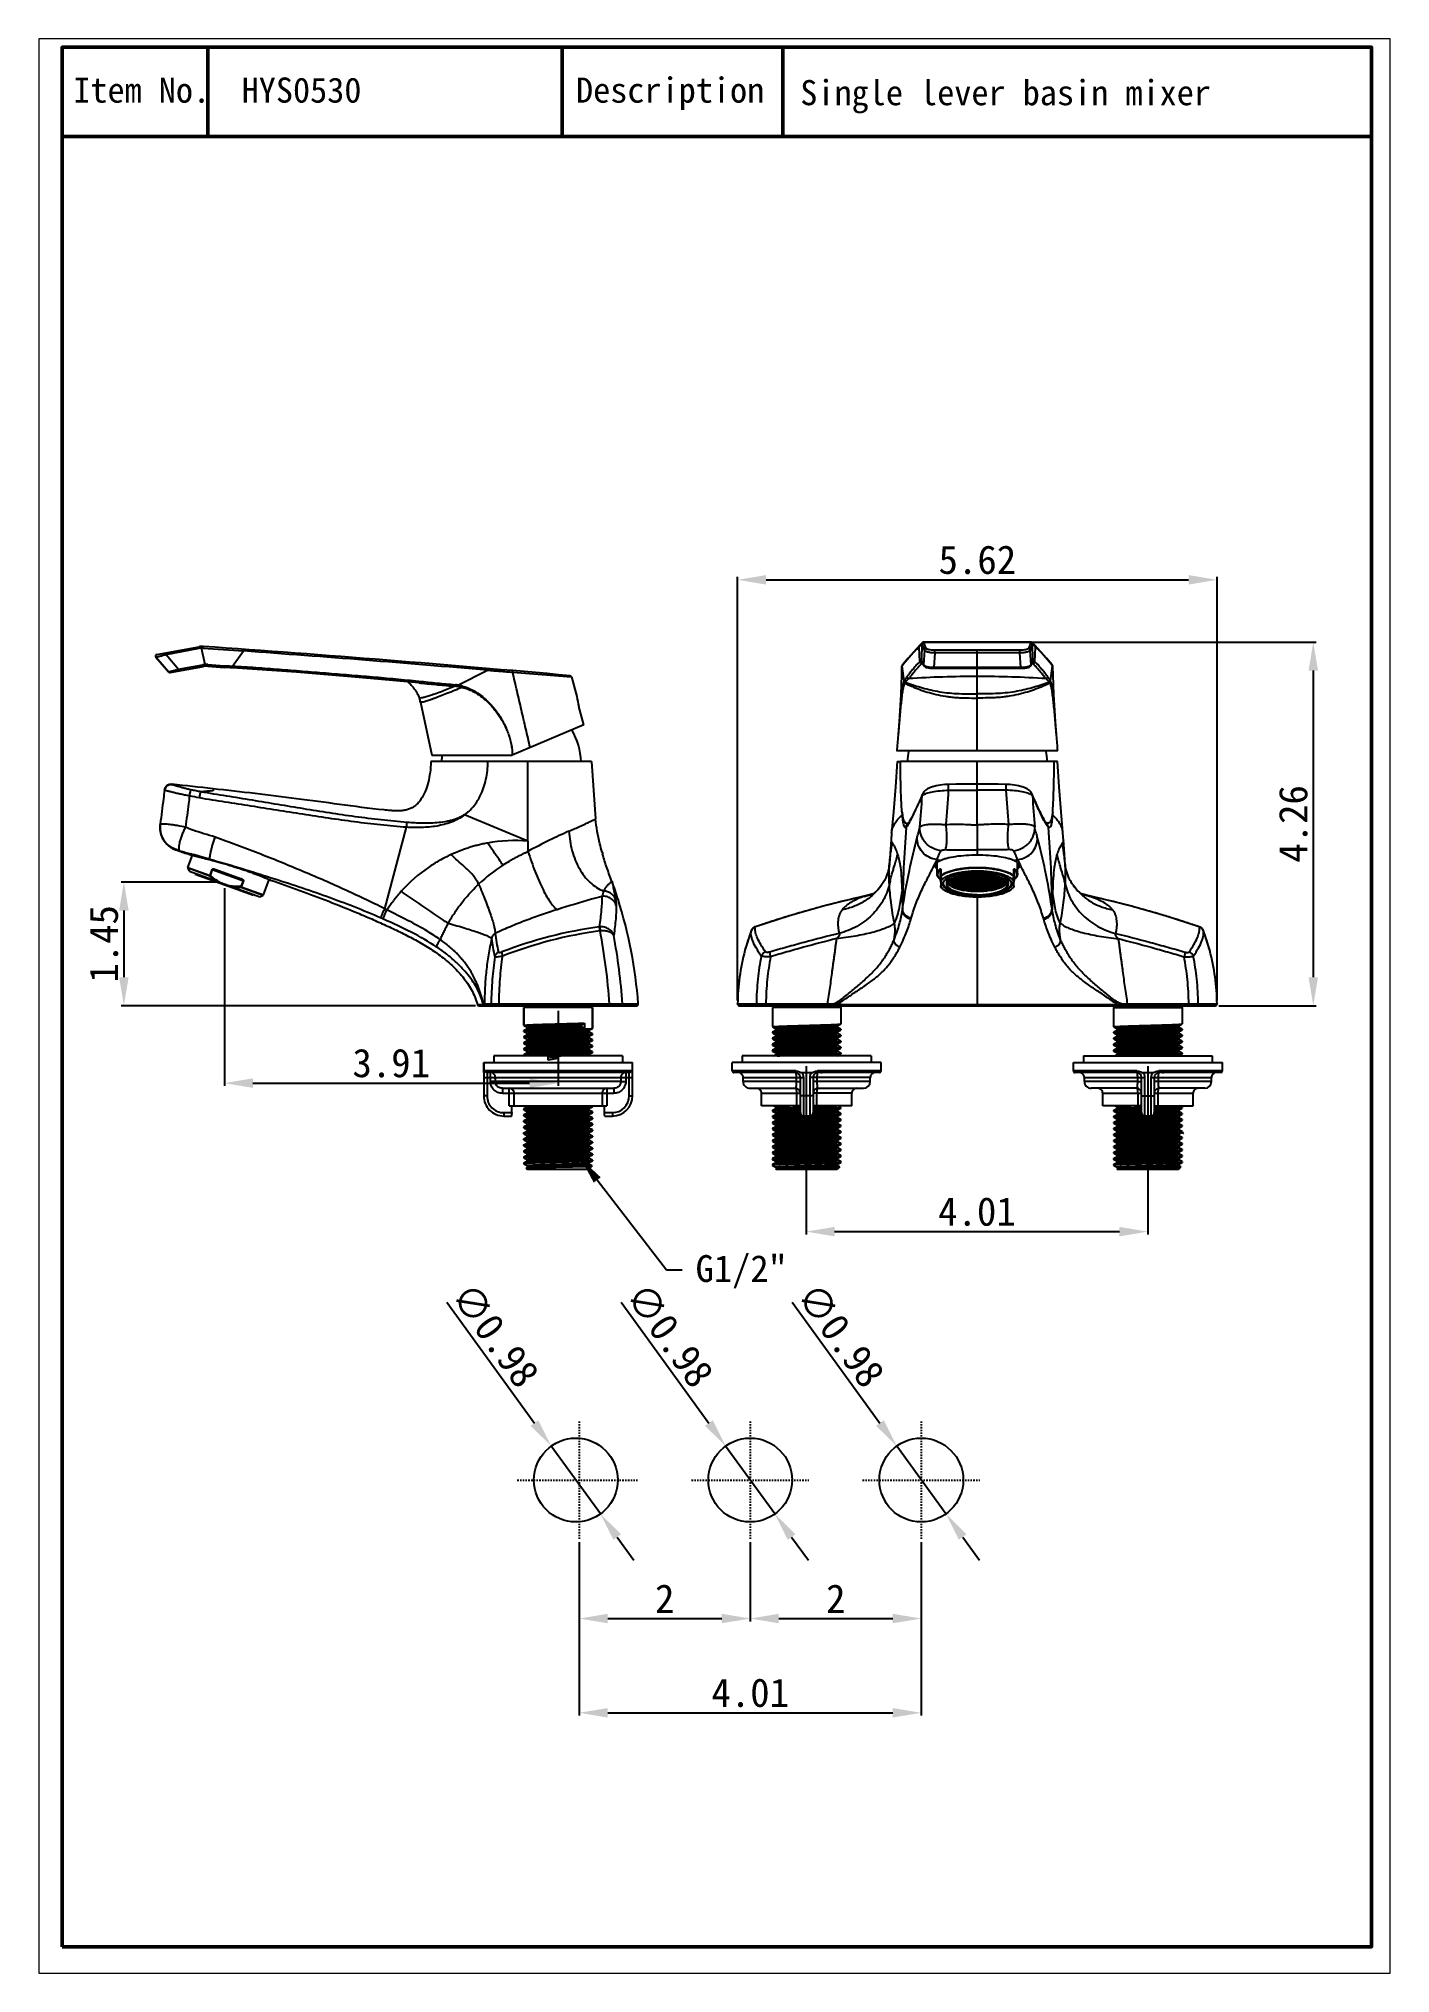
# Paper-space layout '英制' of a CAD drawing. Header units: millimetres. Extents: x 0 to 202, y 0 to 289.
# The model-space entities are those that its viewports show. They can reach past a viewport. Long polylines and large blocks are cut down to what shows.
import ezdxf
from ezdxf import colors
from ezdxf.entities.mleader import LeaderData, LeaderLine
from ezdxf.math import Vec2, Vec3

# ---------------------------------------------------------------- set-up
doc = ezdxf.new("R2010")
doc.units = ezdxf.units.MM
doc.linetypes.add('CENTER', pattern=[0.6, 0.375, -0.075, 0.075, -0.075])
doc.layers.add('粗实线', color=7, linetype='Continuous')
doc.styles.add('ccw', font='')
doc.styles.get("Standard").update_dxf_attribs({"font": ''})
doc.styles.get('ccw').set_extended_font_data('SimHei')
doc.styles.get('Standard').set_extended_font_data('SimSun')
doc.dimstyles.new('副本 ISO-25-2bei', dxfattribs={"dimscale": 1.7, "dimtxt": 5, "dimasz": 5, "dimexe": 0.5, "dimexo": 0.625, "dimgap": 1, "dimtad": 1, "dimlfac": 0.0393, "dimdsep": 46, "dimtxsty": 'Standard', "dimcen": 2.5, "dimclrd": 1, "dimclre": 1, "dimclrt": 3, "dimadec": 0, "dimazin": 0, "dimtfac": 1, "dimtmove": 0, "dimatfit": 3, "dimfxl": 0, "dimarcsym": 0})

psp = doc.layouts.new('英制')

# ---------------------------------------------------------------- texts
at = {"layer": '粗实线', "lineweight": 50, "char_height": 3.75, "attachment_point": 1, "style": 'ccw'}
for s, insert in [('HYS0530', (30.26, 282.71)), ('Description', (80.11, 282.71)), ('Item No.', (5.15, 282.71))]:
    psp.add_mtext_dynamic_manual_height_columns(s, width=21.7604, gutter_width=12.5, heights=[0], dxfattribs=dict(at, insert=insert))
at = {"layer": '粗实线', "lineweight": 50, "insert": (110.99, 282.33), "char_height": 3.75, "width": 101.5964, "attachment_point": 1, "style": 'ccw'}
psp.add_mtext(' Single lever basin mixer', dxfattribs=at)

msp = doc.modelspace()

# ---------------------------------------------------------------- blocks, each defined once
blk = doc.blocks.new('*D13')
at = {"color": 1, "lineweight": -2, "transparency": 16777216}
for p, q in [((4302, 26987.68), (4302, 26937.45)), ((4403.95, 26987.68), (4403.95, 26937.45)), ((4310.5, 26938.3), (4395.45, 26938.3))]:
    blk.add_line(p, q, dxfattribs=at)
at = {"color": 1, "transparency": 16777216}
for points in [[(4310.5, 26939.71), (4310.5, 26936.88), (4302, 26938.3)], [(4395.45, 26939.71), (4395.45, 26936.88), (4403.95, 26938.3)]]:
    blk.add_solid(points, dxfattribs=at)
at = {"layer": 'Defpoints', "color": 0, "transparency": 16777216}
for p in [(4302, 26988.74), (4403.95, 26988.74), (4403.95, 26938.3)]:
    blk.add_point(p, dxfattribs=at)
at = {"color": 3, "transparency": 16777216, "insert": (4352.97, 26944.25), "char_height": 8.5, "attachment_point": 5}
blk.add_mtext('4.01', dxfattribs=at)
blk = doc.blocks.new('*D14')
at = {"color": 1, "lineweight": -2, "transparency": 16777216}
for p, q in [((4281.6, 27007.26), (4281.6, 27133.55)), ((4290.1, 27132.7), (4416.06, 27132.7)), ((4424.56, 27007.26), (4424.56, 27133.55))]:
    blk.add_line(p, q, dxfattribs=at)
at = {"color": 1, "transparency": 16777216}
for points in [[(4290.1, 27134.12), (4290.1, 27131.28), (4281.6, 27132.7)], [(4416.06, 27134.12), (4416.06, 27131.28), (4424.56, 27132.7)]]:
    blk.add_solid(points, dxfattribs=at)
at = {"layer": 'Defpoints', "color": 0, "transparency": 16777216}
for p in [(4424.56, 27132.7), (4281.6, 27006.19), (4424.56, 27006.19)]:
    blk.add_point(p, dxfattribs=at)
at = {"color": 3, "transparency": 16777216, "insert": (4353.08, 27138.65), "char_height": 8.5, "attachment_point": 5}
blk.add_mtext('5.62', dxfattribs=at)
blk = doc.blocks.new('*D15')
at = {"color": 1, "lineweight": -2, "transparency": 16777216}
for p, q in [((4354.14, 27114.12), (4454.1, 27114.12)), ((4453.25, 27105.62), (4453.25, 27014.19)), ((4425.11, 27005.69), (4454.1, 27005.69))]:
    blk.add_line(p, q, dxfattribs=at)
at = {"color": 1, "transparency": 16777216}
for points in [[(4451.84, 27105.62), (4454.67, 27105.62), (4453.25, 27114.12)], [(4451.84, 27014.19), (4454.67, 27014.19), (4453.25, 27005.69)]]:
    blk.add_solid(points, dxfattribs=at)
at = {"layer": 'Defpoints', "color": 0, "transparency": 16777216}
for p in [(4353.08, 27114.12), (4424.05, 27005.69), (4453.25, 27005.69)]:
    blk.add_point(p, dxfattribs=at)
at = {"color": 3, "transparency": 16777216, "insert": (4447.3, 27059.9), "char_height": 8.5, "attachment_point": 5, "rotation": 90}
blk.add_mtext('4.26', dxfattribs=at)
blk = doc.blocks.new('*D16')
at = {"color": 1, "lineweight": -2, "transparency": 16777216}
for p, q in [((4126.05, 27042.55), (4097.76, 27042.55)), ((4098.61, 27034.05), (4098.61, 27014.19)), ((4203.46, 27005.69), (4097.76, 27005.69))]:
    blk.add_line(p, q, dxfattribs=at)
at = {"color": 1, "transparency": 16777216}
for points in [[(4097.19, 27034.05), (4100.02, 27034.05), (4098.61, 27042.55)], [(4097.19, 27014.19), (4100.02, 27014.19), (4098.61, 27005.69)]]:
    blk.add_solid(points, dxfattribs=at)
at = {"layer": 'Defpoints', "color": 0, "transparency": 16777216}
for p in [(4127.11, 27042.55), (4098.61, 27005.69), (4204.52, 27005.69)]:
    blk.add_point(p, dxfattribs=at)
at = {"color": 3, "transparency": 16777216, "insert": (4092.66, 27024.12), "char_height": 8.5, "attachment_point": 5, "rotation": 90}
blk.add_mtext('1.45', dxfattribs=at)
blk = doc.blocks.new('*D17')
at = {"color": 1, "lineweight": -2, "transparency": 16777216}
for p, q in [((4128.58, 27040.74), (4128.58, 26981.74)), ((4228.08, 27004.13), (4228.08, 26981.74)), ((4137.08, 26982.59), (4219.58, 26982.59))]:
    blk.add_line(p, q, dxfattribs=at)
at = {"color": 1, "transparency": 16777216}
for points in [[(4137.08, 26984.01), (4137.08, 26981.17), (4128.58, 26982.59)], [(4219.58, 26984.01), (4219.58, 26981.17), (4228.08, 26982.59)]]:
    blk.add_solid(points, dxfattribs=at)
at = {"layer": 'Defpoints', "color": 0, "transparency": 16777216}
for p in [(4128.58, 27041.81), (4228.08, 27005.19), (4228.08, 26982.59)]:
    blk.add_point(p, dxfattribs=at)
at = {"color": 3, "transparency": 16777216, "insert": (4178.33, 26988.54), "char_height": 8.5, "attachment_point": 5}
blk.add_mtext('3.91', dxfattribs=at)
blk = doc.blocks.new('*D18')
at = {"color": 1, "lineweight": -2, "transparency": 16777216}
for p, q in [((4234.37, 26845.66), (4234.37, 26822.05)), ((4285.37, 26845.66), (4285.37, 26822.05)), ((4242.87, 26822.9), (4276.87, 26822.9))]:
    blk.add_line(p, q, dxfattribs=at)
at = {"color": 1, "transparency": 16777216}
for points in [[(4242.87, 26824.32), (4242.87, 26821.49), (4234.37, 26822.9)], [(4276.87, 26824.32), (4276.87, 26821.49), (4285.37, 26822.9)]]:
    blk.add_solid(points, dxfattribs=at)
at = {"layer": 'Defpoints', "color": 0, "transparency": 16777216}
for p in [(4234.37, 26846.72), (4285.37, 26846.72), (4285.37, 26822.9)]:
    blk.add_point(p, dxfattribs=at)
at = {"color": 3, "transparency": 16777216, "insert": (4259.87, 26828.85), "char_height": 8.5, "attachment_point": 5}
blk.add_mtext('2', dxfattribs=at)
blk = doc.blocks.new('*D19')
at = {"color": 1, "lineweight": -2, "transparency": 16777216}
for p, q in [((4285.37, 26845.66), (4285.37, 26822.05)), ((4336.37, 26845.66), (4336.37, 26822.05)), ((4293.87, 26822.9), (4327.87, 26822.9))]:
    blk.add_line(p, q, dxfattribs=at)
at = {"color": 1, "transparency": 16777216}
for points in [[(4293.87, 26824.32), (4293.87, 26821.49), (4285.37, 26822.9)], [(4327.87, 26824.32), (4327.87, 26821.49), (4336.37, 26822.9)]]:
    blk.add_solid(points, dxfattribs=at)
at = {"layer": 'Defpoints', "color": 0, "transparency": 16777216}
for p in [(4285.37, 26846.72), (4336.37, 26846.72), (4336.37, 26822.9)]:
    blk.add_point(p, dxfattribs=at)
at = {"color": 3, "transparency": 16777216, "insert": (4310.87, 26828.85), "char_height": 8.5, "attachment_point": 5}
blk.add_mtext('2', dxfattribs=at)
blk = doc.blocks.new('*D20')
at = {"color": 1, "lineweight": -2, "transparency": 16777216}
for p, q in [((4234.37, 26845.66), (4234.37, 26793.94)), ((4336.37, 26845.66), (4336.37, 26793.94)), ((4242.87, 26794.79), (4327.87, 26794.79))]:
    blk.add_line(p, q, dxfattribs=at)
at = {"color": 1, "transparency": 16777216}
for points in [[(4242.87, 26796.2), (4242.87, 26793.37), (4234.37, 26794.79)], [(4327.87, 26796.2), (4327.87, 26793.37), (4336.37, 26794.79)]]:
    blk.add_solid(points, dxfattribs=at)
at = {"layer": 'Defpoints', "color": 0, "transparency": 16777216}
for p in [(4234.37, 26846.72), (4336.37, 26846.72), (4336.37, 26794.79)]:
    blk.add_point(p, dxfattribs=at)
at = {"color": 3, "transparency": 16777216, "insert": (4285.37, 26800.74), "char_height": 8.5, "attachment_point": 5}
blk.add_mtext('4.01', dxfattribs=at)
blk = doc.blocks.new('*D21')
at = {"color": 1, "lineweight": -2, "transparency": 16777216}
for p, q in [((4194.9, 26917.25), (4221.04, 26881.22)), ((4240.71, 26854.1), (4226.03, 26874.34)), ((4245.71, 26847.22), (4250.7, 26840.34))]:
    blk.add_line(p, q, dxfattribs=at)
at = {"color": 1, "transparency": 16777216}
for points in [[(4222.19, 26882.05), (4219.89, 26880.38), (4226.03, 26874.34)], [(4246.85, 26848.05), (4244.56, 26846.39), (4240.71, 26854.1)]]:
    blk.add_solid(points, dxfattribs=at)
at = {"layer": 'Defpoints', "color": 0, "transparency": 16777216}
for p in [(4226.03, 26874.34), (4240.71, 26854.1)]:
    blk.add_point(p, dxfattribs=at)
at = {"color": 3, "transparency": 16777216, "insert": (4209.35, 26907.46), "char_height": 8.5, "attachment_point": 5, "rotation": 305.96312}
blk.add_mtext('∅0.98', dxfattribs=at)
blk = doc.blocks.new('*D11')
at = {"color": 1, "lineweight": -2, "transparency": 16777216}
for p, q in [((4246.9, 26917.25), (4273.04, 26881.22)), ((4292.71, 26854.1), (4278.03, 26874.34)), ((4297.71, 26847.22), (4302.7, 26840.34))]:
    blk.add_line(p, q, dxfattribs=at)
at = {"color": 1, "transparency": 16777216}
for points in [[(4274.19, 26882.05), (4271.89, 26880.38), (4278.03, 26874.34)], [(4298.85, 26848.05), (4296.56, 26846.39), (4292.71, 26854.1)]]:
    blk.add_solid(points, dxfattribs=at)
at = {"layer": 'Defpoints', "color": 0, "transparency": 16777216}
for p in [(4278.03, 26874.34), (4292.71, 26854.1)]:
    blk.add_point(p, dxfattribs=at)
at = {"color": 3, "transparency": 16777216, "insert": (4261.35, 26907.46), "char_height": 8.5, "attachment_point": 5, "rotation": 305.96312}
blk.add_mtext('∅0.98', dxfattribs=at)
blk = doc.blocks.new('*D12')
at = {"color": 1, "lineweight": -2, "transparency": 16777216}
for p, q in [((4297.9, 26917.25), (4324.04, 26881.22)), ((4343.71, 26854.1), (4329.03, 26874.34)), ((4348.71, 26847.22), (4353.7, 26840.34))]:
    blk.add_line(p, q, dxfattribs=at)
at = {"color": 1, "transparency": 16777216}
for points in [[(4325.19, 26882.05), (4322.89, 26880.38), (4329.03, 26874.34)], [(4349.85, 26848.05), (4347.56, 26846.39), (4343.71, 26854.1)]]:
    blk.add_solid(points, dxfattribs=at)
at = {"layer": 'Defpoints', "color": 0, "transparency": 16777216}
for p in [(4329.03, 26874.34), (4343.71, 26854.1)]:
    blk.add_point(p, dxfattribs=at)
at = {"color": 3, "transparency": 16777216, "insert": (4312.35, 26907.46), "char_height": 8.5, "attachment_point": 5, "rotation": 305.96312}
blk.add_mtext('∅0.98', dxfattribs=at)

# ---------------------------------------------------------------- dimensions: what is measured, and where the dimension line sits
for base, p1, p2, picture, middle in [((4424.555, 27132.701), (4281.595, 27006.194), (4424.555, 27006.194), '*D14', (4353.075, 27138.651)), ((4228.078, 26982.589), (4128.579, 27041.805), (4228.078, 27005.193), '*D17', (4178.328, 26988.539)), ((4403.954, 26938.297), (4301.996, 26988.74), (4403.954, 26988.74), '*D13', (4352.975, 26944.247)), ((4336.373, 26822.904), (4285.373, 26846.718), (4336.373, 26846.718), '*D19', (4310.873, 26828.854))]:
    dim = msp.add_linear_dim(base=base, p1=p1, p2=p2, dimstyle='副本 ISO-25-2bei')
    dim.commit()
    dim.dimension.update_dxf_attribs({"geometry": picture, "text_midpoint": middle})
for base, p1, p2, picture, middle in [((4453.254, 27005.691), (4353.075, 27114.119), (4424.046, 27005.691), '*D15', (4447.304, 27059.905)), ((4098.607, 27005.691), (4127.109, 27042.552), (4204.518, 27005.691), '*D16', (4092.657, 27024.121))]:
    dim = msp.add_linear_dim(base=base, p1=p1, p2=p2, angle=90, dimstyle='副本 ISO-25-2bei')
    dim.commit()
    dim.dimension.update_dxf_attribs({"geometry": picture, "text_midpoint": middle})
for p1, p2, picture, middle in [((4240.714, 26854.101), (4226.032, 26874.336), '*D21', (4204.53, 26903.971)), ((4292.714, 26854.101), (4278.032, 26874.336), '*D11', (4256.53, 26903.971)), ((4343.714, 26854.101), (4329.032, 26874.336), '*D12', (4307.53, 26903.971))]:
    dim = msp.add_diameter_dim_2p(p1=p1, p2=p2, dimstyle='副本 ISO-25-2bei')
    dim.commit()
    dim.dimension.update_dxf_attribs({"geometry": picture, "text_midpoint": middle, "dimtype": 163})
for base, p2, picture, middle in [((4285.373, 26822.904), (4285.373, 26846.718), '*D18', (4259.873, 26822.904)), ((4336.373, 26794.785), (4336.373, 26846.718), '*D20', (4285.373, 26794.785))]:
    dim = msp.add_linear_dim(base=base, p1=(4234.373, 26846.718), p2=p2, dimstyle='副本 ISO-25-2bei')
    dim.commit()
    dim.dimension.update_dxf_attribs({"geometry": picture, "text_midpoint": middle, "dimtype": 160})

# ---------------------------------------------------------------- linework, layer by layer
at = {"color": 7, "linetype": 'Continuous'}
for p, q in [((4336.553, 27113.61), (4335.994, 27113.039)), ((4336.698, 27113.961), (4336.423, 27113.683)), ((4336.508, 27108.745), (4336.584, 27113.617)), ((4337.325, 27111.716), (4336.632, 27113.544)), ((4337.074, 27114.119), (4337.007, 27114.114)), ((4337.083, 27114.117), (4337.074, 27114.119)), ((4369.077, 27114.119), (4337.074, 27114.119)), ((4337.074, 27114.119), (4337.074, 27114.119)), ((4337.823, 27112.208), (4337.131, 27114.036)), ((4369.02, 27114.036), (4337.131, 27114.036)), ((4369.02, 27114.036), (4368.328, 27112.208)), ((4369.519, 27113.544), (4368.827, 27111.716)), ((4369.077, 27114.119), (4369.068, 27114.117)), ((4369.73, 27113.682), (4369.453, 27113.961)), ((4369.643, 27108.745), (4369.567, 27113.617)), ((4370.158, 27113.039), (4369.598, 27113.61)), ((4108.142, 27109.621), (4111.887, 27105.228)), ((4111.887, 27105.228), (4108.142, 27109.621)), ((4108.431, 27110.437), (4121.036, 27112.761)), ((4111.176, 27110.441), (4121.092, 27112.27)), ((4111.176, 27110.441), (4114.921, 27106.048)), ((4114.921, 27106.048), (4122.196, 27107.389)), ((4122.868, 27107.47), (4121.779, 27112.342)), ((4122.222, 27112.336), (4134.25, 27111.475)), ((4123.63, 27107.46), (4128.475, 27107.08)), ((4130.997, 27106.964), (4134.25, 27111.478)), ((4335.994, 27113.039), (4335.714, 27112.749)), ((4335.941, 27108.238), (4335.714, 27112.752)), ((4335.968, 27108.265), (4335.941, 27108.234)), ((4336.455, 27108.734), (4336.117, 27108.354)), ((4336.542, 27107.767), (4336.515, 27107.744)), ((4336.804, 27107.804), (4336.538, 27107.766)), ((4336.586, 27108.488), (4336.555, 27108.663)), ((4337.063, 27107.322), (4336.555, 27108.663)), ((4337.094, 27107.145), (4336.586, 27108.488)), ((4336.763, 27108.021), (4336.616, 27107.853)), ((4336.777, 27107.874), (4336.797, 27107.876)), ((4336.843, 27107.809), (4336.804, 27107.804)), ((4337.325, 27111.716), (4337.063, 27107.322)), ((4340.384, 27110.896), (4340.123, 27106.502)), ((4340.384, 27110.896), (4340.384, 27111.712)), ((4365.767, 27111.712), (4340.384, 27111.712)), ((4365.767, 27110.896), (4340.384, 27110.896)), ((4353.076, 27081.672), (4353.076, 27111.712)), ((4365.767, 27110.896), (4365.767, 27111.712)), ((4366.028, 27106.502), (4365.767, 27110.896)), ((4369.088, 27107.322), (4368.827, 27111.716)), ((4369.565, 27108.488), (4369.057, 27107.145)), ((4369.596, 27108.663), (4369.088, 27107.322)), ((4369.308, 27107.809), (4369.342, 27107.805)), ((4369.31, 27107.813), (4369.342, 27107.809)), ((4369.342, 27107.805), (4369.613, 27107.766)), ((4369.369, 27107.874), (4369.354, 27107.876)), ((4369.536, 27107.853), (4369.389, 27108.021)), ((4369.565, 27108.488), (4369.596, 27108.663)), ((4369.565, 27108.488), (4369.565, 27108.488)), ((4369.636, 27107.744), (4369.609, 27107.767)), ((4370.034, 27108.354), (4369.696, 27108.734)), ((4370.438, 27112.749), (4370.158, 27113.039)), ((4370.21, 27108.234), (4370.183, 27108.265)), ((4370.21, 27108.238), (4370.438, 27112.752)), ((4372.014, 27111.271), (4370.298, 27113.1)), ((4375.404, 27107.344), (4375.397, 27107.351)), ((4375.467, 27107.267), (4375.398, 27107.352)), ((4112.358, 27105.06), (4122.322, 27106.897)), ((4123.625, 27106.964), (4128.47, 27106.578)), ((4130.603, 27106.99), (4130.997, 27106.959)), ((4130.609, 27106.487), (4130.609, 27106.487)), ((4131.004, 27106.464), (4130.609, 27106.487)), ((4186.558, 27101.969), (4187.08, 27101.915)), ((4198.175, 27101.308), (4206.981, 27105.753)), ((4214.532, 27105.157), (4232.054, 27103.739)), ((4232.054, 27103.739), (4233.648, 27097.897)), ((4330.558, 27107.061), (4330.508, 27106.828)), ((4330.837, 27107.273), (4330.636, 27107.027)), ((4331.251, 27102.583), (4330.636, 27107.027)), ((4330.844, 27107.281), (4330.837, 27107.273)), ((4337.094, 27107.145), (4337.063, 27107.322)), ((4337.096, 27107.141), (4337.094, 27107.145)), ((4340.123, 27106.326), (4340.123, 27106.502)), ((4366.028, 27106.502), (4340.123, 27106.502)), ((4340.123, 27106.326), (4366.028, 27106.326)), ((4366.028, 27106.326), (4366.028, 27106.502)), ((4369.055, 27107.141), (4369.057, 27107.145)), ((4369.057, 27107.145), (4369.088, 27107.322)), ((4374.9, 27102.583), (4375.515, 27107.027)), ((4375.315, 27107.273), (4375.308, 27107.281)), ((4375.515, 27107.027), (4375.315, 27107.273)), ((4375.594, 27107.058), (4375.467, 27107.267)), ((4375.643, 27106.828), (4375.594, 27107.058)), ((4187.071, 27096.172), (4190.424, 27080.397)), ((4235.759, 27089.454), (4234.272, 27094.897)), ((4235.759, 27089.454), (4214.424, 27080.397)), ((4190.424, 27080.397), (4214.424, 27080.397)), ((4377.076, 27081.672), (4329.076, 27081.672))]:
    msp.add_line(p, q, dxfattribs=at)
at = {"color": 0, "linetype": 'CENTER', "ltscale": 0.3}
for p, q in [((4234.373, 26881.718), (4234.373, 26846.718)), ((4285.373, 26881.718), (4285.373, 26846.718)), ((4336.373, 26881.718), (4336.373, 26846.718)), ((4215.873, 26864.218), (4251.873, 26864.218)), ((4267.873, 26864.218), (4302.873, 26864.218)), ((4318.873, 26864.218), (4353.873, 26864.218))]:
    msp.add_line(p, q, dxfattribs=at)
at = {"color": 7, "linetype": 'Continuous'}
for points in [[(4336.423, 27113.683), (4336.13, 27113.384), (4335.853, 27113.1)], [(4337.007, 27114.114), (4336.832, 27114.059), (4336.698, 27113.96)], [(4369.453, 27113.96), (4369.326, 27114.056), (4369.149, 27114.114), (4369.077, 27114.119)], [(4370.298, 27113.1), (4370.023, 27113.383), (4369.73, 27113.682)], [(4330.754, 27107.352), (4330.686, 27107.269), (4330.558, 27107.061)], [(4335.853, 27113.1), (4334.138, 27111.273), (4332.426, 27109.341), (4330.747, 27107.344)], [(4336.803, 27107.808), (4336.826, 27107.811), (4336.841, 27107.813)], [(4375.404, 27107.344), (4373.727, 27109.339), (4372.014, 27111.271)], [(4129.985, 27106.502), (4129.759, 27106.508), (4129.523, 27106.516), (4129.279, 27106.527), (4129.025, 27106.54), (4128.763, 27106.557), (4128.47, 27106.578)], [(4130.609, 27106.487), (4130.582, 27106.488), (4130.383, 27106.494), (4129.985, 27106.502)], [(4186.557, 27101.969), (4168.751, 27103.611), (4150.066, 27105.118), (4131.004, 27106.464)], [(4330.508, 27106.829), (4330.438, 27104.292), (4330.349, 27101.437), (4330.24, 27098.467), (4330.1, 27095.321), (4329.899, 27092.047), (4329.639, 27088.654), (4329.442, 27086.224)], [(4337.096, 27107.141), (4337.149, 27107.035), (4337.355, 27106.816), (4337.615, 27106.671), (4337.946, 27106.558), (4338.378, 27106.462), (4338.931, 27106.386), (4339.602, 27106.337), (4340.123, 27106.326)], [(4366.028, 27106.326), (4366.573, 27106.338), (4367.244, 27106.388), (4367.794, 27106.466), (4368.223, 27106.563), (4368.55, 27106.677), (4368.808, 27106.825), (4369.012, 27107.05), (4369.055, 27107.141)], [(4376.71, 27086.224), (4376.512, 27088.654), (4376.252, 27092.047), (4376.052, 27095.321), (4375.911, 27098.467), (4375.802, 27101.437), (4375.713, 27104.292), (4375.643, 27106.829)]]:
    msp.add_lwpolyline(points, dxfattribs=at)
at = {"color": 0}
for centre in [(4233.373, 26864.218), (4285.373, 26864.218), (4336.373, 26864.218)]:
    msp.add_circle(centre, 12.5, dxfattribs=at)
at = {"color": 7, "linetype": 'Continuous'}
for centre, radius, start, end in [((4337.05, 27113.61), 0.496, 135.022906, 180.313835), ((4337.085, 27113.616), 0.501, 112.648837, 179.885789), ((4369.066, 27113.616), 0.501, 0.114215, 67.351164), ((4369.101, 27113.61), 0.496, 359.686505, 44.844564), ((4108.522, 27109.946), 0.5, 100.45387, 220.442392), ((4121.943, 27107.844), 5, 85.992817, 100.446217), ((4121.908, 27107.838), 4.507, 91.649777, 100.439717), ((4121.908, 27107.841), 4.503, 85.994517, 91.641581), ((4123.194, 27101.975), 5.505, 93.399617, 100.442879), ((3728.036, 21484.854), 5641.77, 84.879011, 85.992817), ((4123.193, 27101.974), 5.506, 85.450833, 93.391666), ((3729.12, 21499.4), 5626.682, 85.128127, 85.871034), ((4336.21, 27112.755), 0.496, 135.98661, 180.320164), ((4336.619, 27108.355), 0.502, 180.396665, 269.648), ((4336.956, 27108.74), 0.501, 225.024596, 229.116107), ((4337.852, 27098.94), 8.998, 96.86374, 97.898945), ((4368.294, 27098.906), 9.033, 82.101849, 83.166814), ((4369.195, 27108.74), 0.501, 310.883862, 314.975473), ((4369.533, 27108.355), 0.502, 270.352, 359.603328), ((4369.941, 27112.755), 0.496, 359.6799, 44.012399), ((4112.268, 27105.552), 0.5, 220.442336, 280.438453), ((4123.228, 27101.98), 5, 85.446217, 100.446217), ((4231.571, 27103.607), 0.5, 15.266122, 84.878865), ((4331.131, 27107.031), 0.495, 140.836282, 180.404523), ((4352.824, 26773.387), 330.478, 89.956373, 93.51347), ((4353.327, 26773.387), 330.478, 86.48653, 90.043627), ((4375.02, 27107.031), 0.495, 359.603121, 39.128833), ((4177.212, 27094.076), 10.08, 12.002368, 19.413694), ((4196.557, 27088.755), 12.23, 82.633203, 85.954793), ((4196.272, 27089.265), 12.193, 81.020481, 84.489006), ((4196.481, 27088.211), 12.78, 76.450528, 82.607483), ((4196.173, 27088.529), 12.935, 74.801109, 81.094226), ((4257.737, 27101.34), 24.334, 188.133874, 195.35329), ((5707.283, 26972.672), 1382.511, 175.288537, 175.477993), ((6258.018, 26928.91), 1934.982, 175.336714, 175.471944), ((2823.657, 26958.523), 1558.293, 4.532692, 4.700778), ((2393.188, 26924.494), 1990.105, 4.529928, 4.661413)]:
    msp.add_arc(centre, radius, start, end, dxfattribs=at)
for points, knots in [([(4336.584, 27113.617), (4336.58, 27113.619), (4336.567, 27113.619), (4336.558, 27113.612), (4336.553, 27113.608)], [0, 0, 0, 0, 0.4568306, 1, 1, 1, 1]), ([(4336.632, 27113.544), (4336.626, 27113.561), (4336.614, 27113.588), (4336.595, 27113.613), (4336.584, 27113.617)], [0, 0, 0, 0, 0.622165, 1, 1, 1, 1]), ([(4336.632, 27113.544), (4336.633, 27113.608), (4336.661, 27113.736), (4336.772, 27113.899), (4336.937, 27114.008), (4337.067, 27114.035), (4337.131, 27114.036)], [0, 0, 0, 0, 0.2479482, 0.4976969, 0.7487881, 1, 1, 1, 1]), ([(4337.131, 27114.036), (4337.125, 27114.055), (4337.113, 27114.084), (4337.094, 27114.112), (4337.083, 27114.117)], [0, 0, 0, 0, 0.6300519, 1, 1, 1, 1]), ([(4369.068, 27114.117), (4369.057, 27114.112), (4369.038, 27114.084), (4369.027, 27114.055), (4369.02, 27114.036)], [0, 0, 0, 0, 0.3699482, 1, 1, 1, 1]), ([(4369.519, 27113.544), (4369.518, 27113.608), (4369.491, 27113.736), (4369.379, 27113.899), (4369.215, 27114.008), (4369.085, 27114.035), (4369.02, 27114.036)], [0, 0, 0, 0, 0.2479482, 0.4976969, 0.7487881, 1, 1, 1, 1]), ([(4369.567, 27113.617), (4369.557, 27113.613), (4369.537, 27113.588), (4369.525, 27113.561), (4369.519, 27113.544)], [0, 0, 0, 0, 0.377835, 1, 1, 1, 1]), ([(4369.598, 27113.608), (4369.594, 27113.612), (4369.584, 27113.619), (4369.572, 27113.619), (4369.567, 27113.617)], [0, 0, 0, 0, 0.5431694, 1, 1, 1, 1]), ([(4108.142, 27109.621), (4108.141, 27109.622), (4108.15, 27109.624), (4108.157, 27109.628), (4108.179, 27109.634), (4108.205, 27109.642), (4108.241, 27109.653), (4108.283, 27109.665), (4108.333, 27109.679), (4108.414, 27109.702), (4108.531, 27109.734), (4108.69, 27109.778), (4108.873, 27109.827), (4109.076, 27109.882), (4109.297, 27109.942), (4109.623, 27110.029), (4110.058, 27110.146), (4110.607, 27110.291), (4110.984, 27110.391), (4111.176, 27110.441)], [0, 0, 0, 0, 0.0012318, 0.0050876, 0.0115611, 0.0206249, 0.032244, 0.0463538, 0.0628807, 0.0817508, 0.126207, 0.1790057, 0.2393896, 0.3065859, 0.3798129, 0.4583044, 0.6281176, 0.810491, 1, 1, 1, 1]), ([(4111.176, 27110.441), (4111.164, 27110.503), (4111.149, 27110.594), (4111.132, 27110.709), (4111.123, 27110.783), (4111.117, 27110.842), (4111.113, 27110.89), (4111.114, 27110.914), (4111.116, 27110.932), (4111.12, 27110.933)], [0, 0, 0, 0, 0.380897, 0.5527159, 0.7031508, 0.8267127, 0.9190432, 0.9767513, 1, 1, 1, 1]), ([(4121.092, 27112.27), (4121.08, 27112.332), (4121.065, 27112.422), (4121.048, 27112.537), (4121.039, 27112.611), (4121.033, 27112.67), (4121.03, 27112.718), (4121.03, 27112.743), (4121.032, 27112.761), (4121.036, 27112.761)], [0, 0, 0, 0, 0.380897, 0.5527159, 0.7031508, 0.8267127, 0.9190432, 0.9767513, 1, 1, 1, 1]), ([(4121.779, 27112.342), (4121.777, 27112.406), (4121.775, 27112.498), (4121.776, 27112.616), (4121.778, 27112.691), (4121.782, 27112.752), (4121.786, 27112.8), (4121.79, 27112.824), (4121.795, 27112.842), (4121.799, 27112.842)], [0, 0, 0, 0, 0.3800506, 0.5518508, 0.7024199, 0.8261896, 0.9187354, 0.9766156, 1, 1, 1, 1]), ([(4122.322, 27106.897), (4122.32, 27106.897), (4122.317, 27106.9), (4122.31, 27106.912), (4122.299, 27106.938), (4122.286, 27106.983), (4122.269, 27107.043), (4122.252, 27107.117), (4122.226, 27107.234), (4122.208, 27107.326), (4122.196, 27107.389)], [0, 0, 0, 0, 0.0081812, 0.0239726, 0.0819716, 0.1747426, 0.2987464, 0.4494577, 0.621193, 1, 1, 1, 1]), ([(4122.222, 27112.333), (4122.227, 27112.397), (4122.234, 27112.49), (4122.247, 27112.607), (4122.256, 27112.683), (4122.265, 27112.743), (4122.274, 27112.791), (4122.281, 27112.815), (4122.288, 27112.832), (4122.292, 27112.832)], [0, 0, 0, 0, 0.379565, 0.5513795, 0.7020558, 0.825971, 0.9186537, 0.9766196, 1, 1, 1, 1]), ([(4122.932, 27106.971), (4122.928, 27106.971), (4122.922, 27106.988), (4122.915, 27107.013), (4122.906, 27107.061), (4122.898, 27107.121), (4122.889, 27107.196), (4122.878, 27107.314), (4122.871, 27107.407), (4122.868, 27107.47)], [0, 0, 0, 0, 0.0233843, 0.0813419, 0.17401, 0.297909, 0.4485731, 0.620385, 1, 1, 1, 1]), ([(4123.625, 27106.964), (4123.621, 27106.965), (4123.617, 27106.982), (4123.614, 27107.007), (4123.612, 27107.055), (4123.612, 27107.115), (4123.614, 27107.19), (4123.619, 27107.307), (4123.625, 27107.399), (4123.63, 27107.463)], [0, 0, 0, 0, 0.0233587, 0.0811871, 0.1736618, 0.29736, 0.4478802, 0.619681, 1, 1, 1, 1]), ([(4134.25, 27111.478), (4134.255, 27111.542), (4134.263, 27111.634), (4134.275, 27111.752), (4134.285, 27111.827), (4134.294, 27111.887), (4134.303, 27111.935), (4134.311, 27111.959), (4134.317, 27111.977), (4134.321, 27111.976)], [0, 0, 0, 0, 0.3795579, 0.551374, 0.7020533, 0.8259715, 0.9186563, 0.9766223, 1, 1, 1, 1]), ([(4335.714, 27112.752), (4334.884, 27111.894), (4333.653, 27110.564), (4332.048, 27108.723), (4331.244, 27107.769), (4330.844, 27107.281)], [0, 0, 0, 0, 0.4889257, 0.7416363, 1, 1, 1, 1]), ([(4335.941, 27108.238), (4335.776, 27108.104), (4335.518, 27107.9), (4335.207, 27107.574), (4334.887, 27107.211), (4334.485, 27106.747), (4333.999, 27106.19), (4333.51, 27105.628), (4333.105, 27105.148), (4332.784, 27104.744), (4332.541, 27104.426), (4332.298, 27104.091), (4332.14, 27103.859), (4332.061, 27103.74)], [0, 0, 0, 0, 0.1070289, 0.165491, 0.2266437, 0.3507694, 0.4748545, 0.5992223, 0.7260932, 0.7915307, 0.8586523, 0.9280885, 1, 1, 1, 1]), ([(4336.518, 27107.745), (4336.393, 27107.612), (4336.177, 27107.413), (4335.896, 27107.109), (4335.58, 27106.75), (4335.177, 27106.286), (4334.689, 27105.728), (4334.195, 27105.162), (4333.686, 27104.569), (4333.15, 27103.922), (4332.777, 27103.473), (4332.571, 27103.243)], [0, 0, 0, 0, 0.0912906, 0.1469726, 0.207307, 0.3310383, 0.4546929, 0.5788704, 0.7074191, 0.8458643, 1, 1, 1, 1]), ([(4336.518, 27107.745), (4336.448, 27107.734), (4336.301, 27107.743), (4336.106, 27107.847), (4335.973, 27108.022), (4335.941, 27108.167), (4335.941, 27108.238)], [0, 0, 0, 0, 0.2496792, 0.4997555, 0.7499798, 1, 1, 1, 1]), ([(4336.117, 27108.351), (4336.105, 27108.338), (4336.083, 27108.315), (4336.045, 27108.289), (4336.007, 27108.272), (4335.979, 27108.269), (4335.968, 27108.261)], [0, 0, 0, 0, 0.2946208, 0.5497173, 0.7767845, 1, 1, 1, 1]), ([(4336.538, 27107.766), (4336.469, 27107.757), (4336.323, 27107.767), (4336.131, 27107.872), (4336, 27108.047), (4335.969, 27108.19), (4335.968, 27108.261)], [0, 0, 0, 0, 0.249688, 0.4997672, 0.7499868, 1, 1, 1, 1]), ([(4336.508, 27108.745), (4336.501, 27108.751), (4336.48, 27108.76), (4336.462, 27108.745), (4336.455, 27108.737)], [0, 0, 0, 0, 0.4716865, 1, 1, 1, 1]), ([(4336.555, 27108.663), (4336.549, 27108.681), (4336.536, 27108.71), (4336.518, 27108.737), (4336.508, 27108.745)], [0, 0, 0, 0, 0.5935848, 1, 1, 1, 1]), ([(4336.616, 27107.853), (4336.611, 27107.84), (4336.603, 27107.82), (4336.589, 27107.792), (4336.567, 27107.774), (4336.546, 27107.774), (4336.538, 27107.766)], [0, 0, 0, 0, 0.3198189, 0.5521804, 0.7337131, 1, 1, 1, 1]), ([(4337.325, 27111.716), (4337.325, 27111.779), (4337.353, 27111.908), (4337.464, 27112.07), (4337.629, 27112.18), (4337.759, 27112.207), (4337.823, 27112.208)], [0, 0, 0, 0, 0.2479482, 0.4976969, 0.7487881, 1, 1, 1, 1]), ([(4340.384, 27110.896), (4340.185, 27110.897), (4339.794, 27110.91), (4339.23, 27110.961), (4338.716, 27111.04), (4338.269, 27111.142), (4337.9, 27111.262), (4337.617, 27111.396), (4337.42, 27111.539), (4337.34, 27111.659), (4337.325, 27111.716)], [0, 0, 0, 0, 0.183068, 0.3582405, 0.5187622, 0.6598186, 0.7784936, 0.8736312, 0.9460477, 1, 1, 1, 1]), ([(4340.384, 27111.712), (4340.053, 27111.712), (4339.449, 27111.736), (4338.746, 27111.826), (4338.3, 27111.932), (4338.069, 27112.013), (4337.91, 27112.096), (4337.837, 27112.171), (4337.823, 27112.208)], [0, 0, 0, 0, 0.3734302, 0.6801659, 0.7975644, 0.8891361, 0.9554657, 1, 1, 1, 1]), ([(4368.328, 27112.208), (4368.314, 27112.171), (4368.241, 27112.096), (4368.083, 27112.013), (4367.851, 27111.932), (4367.406, 27111.826), (4366.702, 27111.736), (4366.098, 27111.712), (4365.767, 27111.712)], [0, 0, 0, 0, 0.0445328, 0.1108603, 0.2024312, 0.3198299, 0.6265664, 1, 1, 1, 1]), ([(4368.827, 27111.716), (4368.812, 27111.659), (4368.731, 27111.539), (4368.535, 27111.396), (4368.251, 27111.262), (4367.883, 27111.142), (4367.435, 27111.04), (4366.921, 27110.961), (4366.357, 27110.91), (4365.967, 27110.897), (4365.767, 27110.896)], [0, 0, 0, 0, 0.0539506, 0.1263646, 0.2215017, 0.3401771, 0.4812343, 0.6417563, 0.8169301, 1, 1, 1, 1]), ([(4368.827, 27111.716), (4368.826, 27111.779), (4368.798, 27111.908), (4368.687, 27112.07), (4368.522, 27112.18), (4368.392, 27112.207), (4368.328, 27112.208)], [0, 0, 0, 0, 0.2479483, 0.497697, 0.7487881, 1, 1, 1, 1]), ([(4369.613, 27107.766), (4369.605, 27107.774), (4369.584, 27107.774), (4369.562, 27107.792), (4369.548, 27107.82), (4369.54, 27107.84), (4369.536, 27107.853)], [0, 0, 0, 0, 0.2662849, 0.4478195, 0.6801813, 1, 1, 1, 1]), ([(4369.643, 27108.745), (4369.633, 27108.737), (4369.615, 27108.71), (4369.603, 27108.681), (4369.596, 27108.663)], [0, 0, 0, 0, 0.4064153, 1, 1, 1, 1]), ([(4369.613, 27107.766), (4369.683, 27107.757), (4369.829, 27107.767), (4370.02, 27107.872), (4370.151, 27108.047), (4370.183, 27108.19), (4370.183, 27108.261)], [0, 0, 0, 0, 0.2496882, 0.4997664, 0.7499856, 1, 1, 1, 1]), ([(4369.633, 27107.745), (4369.703, 27107.734), (4369.851, 27107.743), (4370.045, 27107.847), (4370.178, 27108.022), (4370.21, 27108.167), (4370.21, 27108.238)], [0, 0, 0, 0, 0.2496792, 0.4997555, 0.7499798, 1, 1, 1, 1]), ([(4373.58, 27103.243), (4373.375, 27103.473), (4373.001, 27103.922), (4372.465, 27104.569), (4371.956, 27105.162), (4371.462, 27105.728), (4370.974, 27106.286), (4370.571, 27106.75), (4370.255, 27107.109), (4369.974, 27107.413), (4369.758, 27107.612), (4369.633, 27107.745)], [0, 0, 0, 0, 0.1541357, 0.2925811, 0.4211186, 0.5453093, 0.6689602, 0.7926917, 0.8530245, 0.9087106, 1, 1, 1, 1]), ([(4369.696, 27108.737), (4369.689, 27108.745), (4369.672, 27108.76), (4369.65, 27108.751), (4369.643, 27108.745)], [0, 0, 0, 0, 0.5283135, 1, 1, 1, 1]), ([(4370.183, 27108.261), (4370.173, 27108.269), (4370.145, 27108.272), (4370.107, 27108.289), (4370.069, 27108.315), (4370.046, 27108.338), (4370.034, 27108.351)], [0, 0, 0, 0, 0.2232155, 0.4502828, 0.7053792, 1, 1, 1, 1]), ([(4374.091, 27103.74), (4374.011, 27103.859), (4373.853, 27104.091), (4373.61, 27104.426), (4373.367, 27104.744), (4373.047, 27105.148), (4372.641, 27105.628), (4372.152, 27106.19), (4371.666, 27106.747), (4371.265, 27107.211), (4370.944, 27107.574), (4370.634, 27107.9), (4370.375, 27108.104), (4370.21, 27108.238)], [0, 0, 0, 0, 0.071912, 0.1413477, 0.2084686, 0.2739071, 0.4007709, 0.525147, 0.6492294, 0.7733556, 0.8345071, 0.8929719, 1, 1, 1, 1]), ([(4375.308, 27107.281), (4374.907, 27107.768), (4374.103, 27108.723), (4372.498, 27110.564), (4371.268, 27111.894), (4370.438, 27112.752)], [0, 0, 0, 0, 0.258364, 0.5110749, 1, 1, 1, 1]), ([(4111.887, 27105.228), (4111.886, 27105.229), (4111.896, 27105.231), (4111.903, 27105.235), (4111.925, 27105.241), (4111.951, 27105.249), (4111.986, 27105.259), (4112.029, 27105.271), (4112.079, 27105.285), (4112.159, 27105.308), (4112.276, 27105.34), (4112.436, 27105.384), (4112.618, 27105.434), (4112.821, 27105.489), (4113.043, 27105.548), (4113.368, 27105.635), (4113.804, 27105.752), (4114.353, 27105.897), (4114.729, 27105.997), (4114.921, 27106.048)], [0, 0, 0, 0, 0.0012325, 0.0050883, 0.011561, 0.020624, 0.0322427, 0.0463523, 0.0628791, 0.0817493, 0.1262053, 0.1790035, 0.2393868, 0.3065825, 0.379809, 0.4583006, 0.6281146, 0.8104904, 1, 1, 1, 1]), ([(4115.047, 27105.556), (4115.045, 27105.556), (4115.041, 27105.559), (4115.035, 27105.57), (4115.024, 27105.597), (4115.011, 27105.642), (4114.994, 27105.702), (4114.977, 27105.776), (4114.951, 27105.892), (4114.933, 27105.984), (4114.921, 27106.048)], [0, 0, 0, 0, 0.0081812, 0.0239726, 0.0819716, 0.1747426, 0.2987464, 0.4494577, 0.621193, 1, 1, 1, 1]), ([(4128.47, 27106.578), (4128.466, 27106.579), (4128.462, 27106.597), (4128.459, 27106.621), (4128.457, 27106.669), (4128.457, 27106.73), (4128.459, 27106.804), (4128.464, 27106.921), (4128.47, 27107.014), (4128.475, 27107.077)], [0, 0, 0, 0, 0.0233587, 0.0811871, 0.1736618, 0.2973601, 0.4478803, 0.6196811, 1, 1, 1, 1]), ([(4128.475, 27107.077), (4128.652, 27107.063), (4129.006, 27107.038), (4129.538, 27107.013), (4129.982, 27107.001), (4130.336, 27106.995), (4130.514, 27106.991), (4130.603, 27106.986)], [0, 0, 0, 0, 0.250002, 0.5000027, 0.7500028, 0.8750044, 1, 1, 1, 1]), ([(4130.609, 27106.487), (4130.605, 27106.488), (4130.601, 27106.505), (4130.597, 27106.53), (4130.594, 27106.578), (4130.592, 27106.639), (4130.592, 27106.713), (4130.595, 27106.831), (4130.599, 27106.923), (4130.603, 27106.986)], [0, 0, 0, 0, 0.0236189, 0.0817877, 0.1744093, 0.2981452, 0.4486241, 0.6203615, 1, 1, 1, 1]), ([(4131.004, 27106.465), (4131, 27106.465), (4130.995, 27106.482), (4130.992, 27106.507), (4130.989, 27106.555), (4130.987, 27106.616), (4130.987, 27106.691), (4130.99, 27106.808), (4130.994, 27106.9), (4130.997, 27106.964)], [0, 0, 0, 0, 0.0233463, 0.0813144, 0.1738126, 0.2975299, 0.4480773, 0.6199652, 1, 1, 1, 1]), ([(4130.997, 27106.964), (4132.157, 27106.897), (4134.477, 27106.767), (4137.956, 27106.559), (4141.432, 27106.305), (4146.064, 27105.94), (4151.854, 27105.472), (4158.801, 27104.916), (4164.591, 27104.451), (4169.223, 27104.072), (4172.695, 27103.779), (4176.167, 27103.474), (4179.638, 27103.157), (4183.107, 27102.823), (4185.418, 27102.586), (4186.573, 27102.466)], [0, 0, 0, 0, 0.0624995, 0.124999, 0.1874988, 0.2499987, 0.3749987, 0.4999987, 0.6249988, 0.6874988, 0.749999, 0.8124991, 0.8749993, 0.9374995, 1, 1, 1, 1]), ([(4183.177, 27102.31), (4183.574, 27101.991), (4184.33, 27101.305), (4185.32, 27100.137), (4186.137, 27098.842), (4186.55, 27097.906), (4186.719, 27097.426)], [0, 0, 0, 0, 0.2500516, 0.5000638, 0.7500794, 1, 1, 1, 1]), ([(4186.557, 27101.969), (4186.553, 27101.969), (4186.549, 27101.987), (4186.547, 27102.011), (4186.546, 27102.059), (4186.547, 27102.119), (4186.551, 27102.194), (4186.559, 27102.311), (4186.567, 27102.403), (4186.573, 27102.466)], [0, 0, 0, 0, 0.0228373, 0.080191, 0.1723868, 0.2959926, 0.4466217, 0.6187147, 1, 1, 1, 1]), ([(4186.573, 27102.466), (4188.384, 27102.279), (4192.007, 27101.92), (4195.631, 27101.574), (4197.443, 27101.401)], [0, 0, 0, 0, 0.4999999, 1, 1, 1, 1]), ([(4187.08, 27101.915), (4188.802, 27101.738), (4192.247, 27101.407), (4195.695, 27101.102), (4197.42, 27100.955)], [0, 0, 0, 0, 0.499977, 1, 1, 1, 1]), ([(4206.981, 27105.753), (4206.987, 27105.817), (4206.996, 27105.91), (4207.01, 27106.027), (4207.021, 27106.102), (4207.031, 27106.163), (4207.04, 27106.21), (4207.048, 27106.235), (4207.055, 27106.252), (4207.058, 27106.252)], [0, 0, 0, 0, 0.379557, 0.55142, 0.7021495, 0.8261027, 0.9187918, 0.9767172, 1, 1, 1, 1]), ([(4206.981, 27105.753), (4207.297, 27105.726), (4207.928, 27105.671), (4208.877, 27105.6), (4209.826, 27105.53), (4211.089, 27105.433), (4212.657, 27105.307), (4213.909, 27105.206), (4214.532, 27105.157)], [0, 0, 0, 0, 0.1254614, 0.2510393, 0.3767851, 0.5024628, 0.7527088, 1, 1, 1, 1]), ([(4214.531, 27105.157), (4214.535, 27105.216), (4214.537, 27105.324), (4214.53, 27105.45), (4214.513, 27105.534), (4214.499, 27105.58), (4214.477, 27105.614), (4214.46, 27105.616)], [0, 0, 0, 0, 0.3679867, 0.677436, 0.7977412, 0.891117, 1, 1, 1, 1]), ([(4219.756, 27082.661), (4219.322, 27084.534), (4218.45, 27088.282), (4217.143, 27093.904), (4215.838, 27099.53), (4214.966, 27103.281), (4214.532, 27105.157)], [0, 0, 0, 0, 0.2498299, 0.4997704, 0.7498267, 1, 1, 1, 1]), ([(4331.151, 27102.286), (4331.112, 27102.143), (4331.038, 27101.813), (4330.936, 27101.258), (4330.832, 27100.594), (4330.685, 27099.526), (4330.505, 27098.004), (4330.297, 27095.991), (4330.085, 27093.77), (4329.79, 27090.493), (4329.583, 27087.959), (4329.442, 27086.224)], [0, 0, 0, 0, 0.0275765, 0.0627533, 0.1046437, 0.1524181, 0.262797, 0.3892009, 0.5280345, 0.6769931, 1, 1, 1, 1]), ([(4331.342, 27101.909), (4331.282, 27101.783), (4331.176, 27101.481), (4331.042, 27100.962), (4330.914, 27100.331), (4330.789, 27099.601), (4330.669, 27098.783), (4330.507, 27097.549), (4330.316, 27095.856), (4330.094, 27093.675), (4329.874, 27091.319), (4329.658, 27088.818), (4329.516, 27087.105), (4329.444, 27086.229)], [0, 0, 0, 0, 0.0264835, 0.0605399, 0.1014936, 0.1485667, 0.2010236, 0.2582118, 0.3846066, 0.5240085, 0.6740268, 0.8332901, 1, 1, 1, 1]), ([(4330.636, 27107.027), (4330.613, 27107), (4330.571, 27106.949), (4330.528, 27106.898), (4330.517, 27106.87)], [0, 0, 0, 0, 0.5414286, 1, 1, 1, 1]), ([(4331.251, 27102.583), (4331.242, 27102.563), (4331.203, 27102.466), (4331.173, 27102.366), (4331.151, 27102.286)], [0, 0, 0, 0, 0.2062931, 1, 1, 1, 1]), ([(4331.342, 27101.909), (4331.284, 27101.954), (4331.188, 27102.069), (4331.152, 27102.215), (4331.151, 27102.286)], [0, 0, 0, 0, 0.5041296, 1, 1, 1, 1]), ([(4331.302, 27102.676), (4331.297, 27102.669), (4331.278, 27102.64), (4331.262, 27102.608), (4331.251, 27102.583)], [0, 0, 0, 0, 0.2164209, 1, 1, 1, 1]), ([(4331.498, 27102.159), (4331.425, 27102.202), (4331.299, 27102.327), (4331.252, 27102.498), (4331.251, 27102.583)], [0, 0, 0, 0, 0.5017222, 1, 1, 1, 1]), ([(4332.061, 27103.74), (4331.998, 27103.648), (4331.751, 27103.289), (4331.494, 27102.937), (4331.302, 27102.676)], [0, 0, 0, 0, 0.2558677, 1, 1, 1, 1]), ([(4331.583, 27102.229), (4331.501, 27102.27), (4331.356, 27102.398), (4331.303, 27102.584), (4331.302, 27102.676)], [0, 0, 0, 0, 0.5006255, 1, 1, 1, 1]), ([(4331.498, 27102.159), (4331.484, 27102.143), (4331.422, 27102.067), (4331.375, 27101.979), (4331.342, 27101.909)], [0, 0, 0, 0, 0.2133978, 1, 1, 1, 1]), ([(4331.342, 27101.909), (4332.053, 27101.586), (4333.128, 27101.098), (4334.594, 27100.483), (4336.138, 27099.884), (4338.186, 27099.194), (4340.812, 27098.494), (4343.138, 27098.031), (4345.103, 27097.759), (4346.639, 27097.61), (4348.212, 27097.515), (4350.361, 27097.451), (4351.986, 27097.447), (4353.076, 27097.447)], [0, 0, 0, 0, 0.1045489, 0.1580111, 0.2126133, 0.3261757, 0.447002, 0.5760452, 0.6433738, 0.7123006, 0.7826125, 0.8541475, 1, 1, 1, 1]), ([(4331.583, 27102.229), (4331.576, 27102.225), (4331.545, 27102.205), (4331.517, 27102.18), (4331.498, 27102.159)], [0, 0, 0, 0, 0.2313712, 1, 1, 1, 1]), ([(4332.571, 27103.243), (4332.489, 27103.151), (4332.17, 27102.803), (4331.836, 27102.469), (4331.583, 27102.229)], [0, 0, 0, 0, 0.261305, 1, 1, 1, 1]), ([(4331.583, 27102.229), (4332.328, 27101.955), (4333.837, 27101.4), (4336.169, 27100.633), (4338.635, 27099.973), (4341.257, 27099.418), (4344.04, 27098.996), (4346.965, 27098.747), (4349.994, 27098.692), (4352.041, 27098.701), (4353.076, 27098.701)], [0, 0, 0, 0, 0.1085319, 0.2197451, 0.3355237, 0.4574833, 0.5859864, 0.7201522, 0.8585103, 1, 1, 1, 1]), ([(4332.571, 27103.243), (4332.506, 27103.242), (4332.373, 27103.267), (4332.203, 27103.377), (4332.089, 27103.543), (4332.061, 27103.675), (4332.061, 27103.74)], [0, 0, 0, 0, 0.250067, 0.5004461, 0.7505634, 1, 1, 1, 1]), ([(4337.192, 27107.13), (4337.176, 27107.145), (4337.121, 27107.2), (4337.077, 27107.268), (4337.063, 27107.322)], [0, 0, 0, 0, 0.2860424, 1, 1, 1, 1]), ([(4340.123, 27106.502), (4339.791, 27106.504), (4339.166, 27106.536), (4338.424, 27106.647), (4337.917, 27106.776), (4337.616, 27106.88), (4337.376, 27106.993), (4337.244, 27107.083), (4337.192, 27107.13)], [0, 0, 0, 0, 0.3273725, 0.6167822, 0.7390177, 0.8438498, 0.9306907, 1, 1, 1, 1]), ([(4374.568, 27102.229), (4373.823, 27101.955), (4372.315, 27101.4), (4369.983, 27100.633), (4367.516, 27099.973), (4364.894, 27099.418), (4362.111, 27098.996), (4359.186, 27098.747), (4356.157, 27098.692), (4354.11, 27098.701), (4353.076, 27098.701)], [0, 0, 0, 0, 0.1085319, 0.2197451, 0.3355237, 0.4574833, 0.5859864, 0.7201522, 0.8585103, 1, 1, 1, 1]), ([(4374.809, 27101.909), (4374.098, 27101.586), (4373.023, 27101.098), (4371.558, 27100.483), (4370.014, 27099.884), (4367.966, 27099.194), (4365.34, 27098.494), (4363.013, 27098.031), (4361.049, 27097.759), (4359.512, 27097.61), (4357.939, 27097.515), (4355.79, 27097.451), (4354.166, 27097.447), (4353.076, 27097.447)], [0, 0, 0, 0, 0.1045489, 0.1580111, 0.2126133, 0.3261757, 0.447002, 0.5760452, 0.6433738, 0.7123006, 0.7826125, 0.8541475, 1, 1, 1, 1]), ([(4368.959, 27107.13), (4368.907, 27107.083), (4368.775, 27106.993), (4368.536, 27106.88), (4368.234, 27106.776), (4367.727, 27106.647), (4366.985, 27106.536), (4366.36, 27106.504), (4366.028, 27106.502)], [0, 0, 0, 0, 0.0693091, 0.1561499, 0.2609818, 0.3832174, 0.6726266, 1, 1, 1, 1]), ([(4369.088, 27107.322), (4369.084, 27107.305), (4369.056, 27107.232), (4369.004, 27107.171), (4368.959, 27107.13)], [0, 0, 0, 0, 0.2209133, 1, 1, 1, 1]), ([(4373.58, 27103.243), (4373.646, 27103.242), (4373.779, 27103.267), (4373.948, 27103.377), (4374.062, 27103.543), (4374.09, 27103.675), (4374.091, 27103.74)], [0, 0, 0, 0, 0.250067, 0.5004462, 0.7505635, 1, 1, 1, 1]), ([(4374.568, 27102.229), (4374.486, 27102.307), (4374.146, 27102.635), (4373.818, 27102.976), (4373.58, 27103.243)], [0, 0, 0, 0, 0.2406115, 1, 1, 1, 1]), ([(4374.849, 27102.676), (4374.786, 27102.762), (4374.529, 27103.114), (4374.274, 27103.468), (4374.091, 27103.74)], [0, 0, 0, 0, 0.245926, 1, 1, 1, 1]), ([(4374.568, 27102.229), (4374.65, 27102.27), (4374.795, 27102.398), (4374.849, 27102.584), (4374.849, 27102.676)], [0, 0, 0, 0, 0.5006259, 1, 1, 1, 1]), ([(4374.653, 27102.159), (4374.646, 27102.166), (4374.621, 27102.193), (4374.592, 27102.216), (4374.568, 27102.229)], [0, 0, 0, 0, 0.2706963, 1, 1, 1, 1]), ([(4374.653, 27102.159), (4374.726, 27102.202), (4374.852, 27102.327), (4374.899, 27102.498), (4374.9, 27102.583)], [0, 0, 0, 0, 0.5017224, 1, 1, 1, 1]), ([(4374.809, 27101.909), (4374.797, 27101.935), (4374.753, 27102.023), (4374.7, 27102.107), (4374.653, 27102.159)], [0, 0, 0, 0, 0.2881958, 1, 1, 1, 1]), ([(4374.809, 27101.909), (4374.867, 27101.954), (4374.963, 27102.069), (4374.999, 27102.215), (4375, 27102.286)], [0, 0, 0, 0, 0.5041279, 1, 1, 1, 1]), ([(4376.708, 27086.229), (4376.635, 27087.105), (4376.493, 27088.818), (4376.277, 27091.319), (4376.057, 27093.675), (4375.836, 27095.856), (4375.644, 27097.549), (4375.482, 27098.783), (4375.362, 27099.601), (4375.238, 27100.331), (4375.109, 27100.962), (4374.975, 27101.481), (4374.869, 27101.783), (4374.809, 27101.909)], [0, 0, 0, 0, 0.1667099, 0.3259733, 0.4759918, 0.615394, 0.7417885, 0.7989766, 0.8514335, 0.8985065, 0.9394601, 0.9735165, 1, 1, 1, 1]), ([(4374.9, 27102.583), (4374.896, 27102.592), (4374.881, 27102.624), (4374.864, 27102.655), (4374.849, 27102.676)], [0, 0, 0, 0, 0.284443, 1, 1, 1, 1]), ([(4375, 27102.286), (4374.992, 27102.316), (4374.964, 27102.416), (4374.931, 27102.515), (4374.9, 27102.583)], [0, 0, 0, 0, 0.2935286, 1, 1, 1, 1]), ([(4376.71, 27086.224), (4376.568, 27087.959), (4376.361, 27090.493), (4376.067, 27093.77), (4375.854, 27095.991), (4375.646, 27098.004), (4375.467, 27099.526), (4375.319, 27100.594), (4375.215, 27101.258), (4375.114, 27101.813), (4375.04, 27102.143), (4375, 27102.286)], [0, 0, 0, 0, 0.323007, 0.4719658, 0.6107996, 0.7372032, 0.847582, 0.8953564, 0.9372468, 0.9724235, 1, 1, 1, 1]), ([(4375.634, 27106.869), (4375.623, 27106.897), (4375.58, 27106.949), (4375.538, 27107), (4375.516, 27107.027)], [0, 0, 0, 0, 0.4583249, 1, 1, 1, 1]), ([(4197.42, 27100.955), (4196.749, 27100.685), (4195.437, 27100.152), (4193.52, 27099.401), (4191.734, 27098.753), (4190.155, 27098.205), (4188.994, 27097.828), (4188.205, 27097.612), (4187.629, 27097.485), (4187.139, 27097.429), (4186.81, 27097.425), (4186.719, 27097.426)], [0, 0, 0, 0, 0.1917577, 0.3758341, 0.5460149, 0.6958365, 0.8192482, 0.8697324, 0.9127775, 0.9757231, 1, 1, 1, 1]), ([(4199.475, 27100.635), (4198.706, 27100.318), (4197.565, 27099.841), (4196.056, 27099.22), (4194.624, 27098.642), (4193.243, 27098.103), (4191.926, 27097.604), (4191.03, 27097.272), (4190.21, 27096.971), (4189.474, 27096.71), (4188.822, 27096.501), (4188.143, 27096.316), (4187.567, 27096.209), (4187.179, 27096.177), (4187.071, 27096.172)], [0, 0, 0, 0, 0.1888284, 0.2808677, 0.3704317, 0.5394468, 0.61749, 0.6900909, 0.7563613, 0.8156545, 0.8674979, 0.9116022, 0.9755504, 1, 1, 1, 1]), ([(4197.42, 27100.955), (4197.417, 27101.016), (4197.424, 27101.165), (4197.435, 27101.314), (4197.443, 27101.401)], [0, 0, 0, 0, 0.4105586, 1, 1, 1, 1]), ([(4198.125, 27100.884), (4198.128, 27100.945), (4198.143, 27101.086), (4198.162, 27101.227), (4198.175, 27101.308)], [0, 0, 0, 0, 0.4238819, 1, 1, 1, 1]), ([(4199.475, 27100.635), (4199.485, 27100.691), (4199.513, 27100.817), (4199.545, 27100.942), (4199.564, 27101.012)], [0, 0, 0, 0, 0.4442174, 1, 1, 1, 1]), ([(4199.475, 27100.635), (4200.016, 27100.505), (4201.083, 27100.175), (4203.123, 27099.271), (4205.478, 27097.75), (4207.947, 27095.477), (4209.715, 27093.309), (4210.956, 27091.452), (4212.074, 27089.519), (4212.989, 27087.474), (4213.684, 27085.352), (4214.09, 27083.726), (4214.368, 27082.074), (4214.439, 27080.955), (4214.424, 27080.397)], [0, 0, 0, 0, 0.0623734, 0.1248005, 0.249626, 0.3745805, 0.4996065, 0.5621692, 0.6247313, 0.7497849, 0.8123447, 0.8748843, 0.9374563, 1, 1, 1, 1]), ([(4199.564, 27101.012), (4200.647, 27100.718), (4202.746, 27099.855), (4205.555, 27097.964), (4208.014, 27095.64), (4209.772, 27093.437), (4211.006, 27091.556), (4212.12, 27089.601), (4213.032, 27087.536), (4213.718, 27085.394), (4214.116, 27083.753), (4214.382, 27082.086), (4214.444, 27080.959), (4214.424, 27080.397)], [0, 0, 0, 0, 0.1248569, 0.2497882, 0.3747716, 0.4997883, 0.5623366, 0.6248809, 0.7498915, 0.8124274, 0.874941, 0.9374849, 1, 1, 1, 1])]:
    msp.add_open_spline(points, degree=3, knots=knots, dxfattribs=at)
for points in [[(4336.892, 27114.078), (4336.952, 27114.103), (4337.018, 27114.116), (4337.083, 27114.117)], [(4369.259, 27114.078), (4369.199, 27114.103), (4369.133, 27114.116), (4369.068, 27114.117)], [(4336.494, 27108.547), (4336.469, 27108.607), (4336.455, 27108.672), (4336.455, 27108.737)], [(4336.602, 27108.386), (4336.556, 27108.431), (4336.519, 27108.487), (4336.494, 27108.547)], [(4336.546, 27108.553), (4336.521, 27108.614), (4336.508, 27108.68), (4336.508, 27108.745)], [(4369.549, 27108.386), (4369.595, 27108.431), (4369.632, 27108.487), (4369.657, 27108.547)], [(4369.606, 27108.553), (4369.63, 27108.614), (4369.643, 27108.68), (4369.643, 27108.745)], [(4369.657, 27108.547), (4369.682, 27108.607), (4369.696, 27108.672), (4369.696, 27108.737)], [(4330.517, 27106.87), (4330.512, 27106.857), (4330.509, 27106.843), (4330.508, 27106.829)], [(4375.643, 27106.829), (4375.642, 27106.842), (4375.639, 27106.856), (4375.634, 27106.869)]]:
    msp.add_open_spline(points, degree=3, dxfattribs=at)
for points in [[(4234.953, 27078.481), (4234.79, 27081.812), (4233.831, 27085.05), (4232.161, 27087.926)], [(4193.491, 27080.477), (4193.394, 27079.815), (4193.329, 27079.149), (4193.297, 27078.481)], [(4377.122, 27081.672), (4377.122, 27081.672), (4329.027, 27081.672), (4329.027, 27081.672)], [(4332.617, 27081.678), (4332.399, 27080.624), (4332.264, 27079.556), (4332.21, 27078.481)], [(4373.939, 27078.481), (4373.887, 27079.556), (4373.75, 27080.624), (4373.534, 27081.678)], [(4238.051, 27078.481), (4238.051, 27078.481), (4190.175, 27078.481), (4190.175, 27078.481)], [(4219.102, 27054.804), (4219.102, 27062.697), (4219.101, 27070.589), (4219.101, 27078.481)], [(4238.051, 27078.481), (4238.051, 27078.481), (4238.051, 27078.481), (4238.051, 27078.481)], [(4238.052, 27078.481), (4238.052, 27078.481), (4239.271, 27061.416), (4239.271, 27061.416)], [(4329.14, 27078.481), (4329.14, 27078.481), (4330.177, 27078.481), (4330.177, 27078.481)], [(4377.009, 27078.481), (4377.009, 27078.481), (4330.177, 27078.481), (4330.177, 27078.481)], [(4353.075, 27059.632), (4353.075, 27059.632), (4353.075, 27078.481), (4353.075, 27078.481)], [(4110.726, 27069.946), (4110.726, 27069.946), (4110.735, 27070.009), (4110.735, 27070.009)], [(4110.735, 27070.008), (4110.731, 27069.987), (4110.729, 27069.966), (4110.726, 27069.946)], [(4110.734, 27070.002), (4110.734, 27070.002), (4110.735, 27070.009), (4110.735, 27070.009)], [(4112.927, 27071.743), (4111.846, 27071.858), (4110.871, 27071.087), (4110.735, 27070.009)], [(4111.642, 27071.442), (4111.642, 27071.442), (4111.179, 27071.034), (4111.179, 27071.034)], [(4112.229, 27071.694), (4112.229, 27071.694), (4111.642, 27071.442), (4111.642, 27071.442)], [(4112.266, 27071.703), (4112.266, 27071.703), (4111.671, 27071.459), (4111.671, 27071.459)], [(4112.927, 27071.743), (4112.927, 27071.743), (4112.229, 27071.694), (4112.229, 27071.694)], [(4112.927, 27071.743), (4112.927, 27071.743), (4112.266, 27071.703), (4112.266, 27071.703)], [(4112.992, 27071.735), (4112.992, 27071.735), (4112.927, 27071.743), (4112.927, 27071.743)], [(4125.198, 27070.387), (4121.131, 27070.844), (4117.062, 27071.294), (4112.992, 27071.735)], [(4121.15, 27067.648), (4120.156, 27067.827), (4119.167, 27068.033), (4118.176, 27068.229)], [(4125.198, 27069.745), (4123.994, 27069.689), (4122.793, 27069.596), (4121.594, 27069.468)], [(4125.198, 27070.387), (4125.198, 27070.387), (4125.198, 27069.745), (4125.198, 27069.745)], [(4335.962, 27058.948), (4336.254, 27062.035), (4336.469, 27065.13), (4336.608, 27068.229)], [(4336.53, 27068.288), (4336.53, 27068.288), (4336.21, 27067.566), (4336.21, 27067.566)], [(4336.392, 27067.648), (4336.392, 27067.648), (4336.529, 27068.286), (4336.529, 27068.286)], [(4336.392, 27067.648), (4336.404, 27067.677), (4336.416, 27067.706), (4336.426, 27067.735)], [(4336.529, 27068.286), (4336.529, 27068.286), (4336.53, 27068.288), (4336.53, 27068.288)], [(4336.608, 27068.229), (4336.608, 27068.229), (4336.719, 27068.798), (4336.719, 27068.798)], [(4336.667, 27068.656), (4336.667, 27068.656), (4336.721, 27068.803), (4336.721, 27068.803)], [(4343.746, 27059.699), (4344.072, 27063.11), (4344.331, 27066.525), (4344.524, 27069.946)], [(4361.625, 27069.946), (4361.819, 27066.525), (4362.078, 27063.11), (4362.405, 27059.699)], [(4369.482, 27068.656), (4369.482, 27068.656), (4369.429, 27068.803), (4369.429, 27068.803)], [(4369.542, 27068.229), (4369.542, 27068.229), (4369.431, 27068.798), (4369.431, 27068.798)], [(4369.568, 27068.42), (4369.568, 27068.42), (4369.482, 27068.656), (4369.482, 27068.656)], [(4369.542, 27068.229), (4369.681, 27065.13), (4369.897, 27062.035), (4370.188, 27058.948)], [(4369.62, 27068.286), (4369.62, 27068.286), (4369.568, 27068.42), (4369.568, 27068.42)], [(4369.972, 27067.495), (4369.972, 27067.495), (4369.62, 27068.287), (4369.62, 27068.287)], [(4369.62, 27068.286), (4369.62, 27068.286), (4369.62, 27068.287), (4369.62, 27068.287)], [(4369.758, 27067.648), (4369.758, 27067.648), (4369.62, 27068.286), (4369.62, 27068.286)], [(4369.723, 27067.735), (4369.735, 27067.706), (4369.746, 27067.677), (4369.758, 27067.648)], [(4219.101, 27054.804), (4219.101, 27054.804), (4200.215, 27062.586), (4200.215, 27062.586)], [(4201.319, 27063.541), (4201.997, 27064.145), (4202.615, 27064.82), (4203.168, 27065.539)], [(4109.392, 27059.277), (4109.371, 27059.003), (4109.367, 27058.729), (4109.379, 27058.456)], [(4109.379, 27058.456), (4109.392, 27058.166), (4109.423, 27057.877), (4109.471, 27057.59)], [(4109.405, 27059.435), (4109.4, 27059.383), (4109.395, 27059.33), (4109.392, 27059.277)], [(4109.41, 27059.483), (4109.41, 27059.483), (4109.405, 27059.435), (4109.405, 27059.435)], [(4109.415, 27059.534), (4109.414, 27059.517), (4109.412, 27059.5), (4109.41, 27059.483)], [(4109.43, 27059.663), (4109.43, 27059.663), (4109.434, 27059.699), (4109.434, 27059.699)], [(4109.453, 27059.844), (4109.453, 27059.844), (4109.434, 27059.699), (4109.434, 27059.699)], [(4109.459, 27059.739), (4109.448, 27059.73), (4109.436, 27059.715), (4109.434, 27059.699)], [(4109.453, 27059.843), (4109.453, 27059.843), (4109.454, 27059.855), (4109.454, 27059.855)], [(4109.453, 27059.844), (4109.453, 27059.844), (4109.453, 27059.845), (4109.453, 27059.845)], [(4109.453, 27059.843), (4109.453, 27059.843), (4109.453, 27059.844), (4109.453, 27059.844)], [(4109.471, 27057.59), (4109.488, 27057.491), (4109.507, 27057.392), (4109.528, 27057.294)], [(4109.528, 27057.294), (4109.909, 27055.524), (4110.961, 27053.972), (4112.465, 27052.964)], [(4176.392, 27034.577), (4176.392, 27034.577), (4182.9, 27058.892), (4182.9, 27058.892)], [(4327.53, 27057.359), (4327.53, 27057.359), (4327.363, 27054.899), (4327.363, 27054.899)], [(4327.53, 27057.359), (4327.53, 27057.359), (4327.53, 27057.361), (4327.53, 27057.361)], [(4331.86, 27058.892), (4331.19, 27050.804), (4330.834, 27042.692), (4330.794, 27034.577)], [(4331.86, 27058.892), (4331.896, 27059.273), (4332.053, 27059.657), (4332.294, 27059.954)], [(4332.629, 27060.279), (4332.505, 27060.184), (4332.393, 27060.075), (4332.294, 27059.954)], [(4332.973, 27060.526), (4333.027, 27060.622), (4333.08, 27060.72), (4333.133, 27060.817)], [(4353.075, 27059.632), (4353.075, 27059.632), (4353.075, 27059.435), (4353.075, 27059.435)], [(4353.075, 27059.435), (4353.075, 27059.435), (4353.075, 27052.267), (4353.075, 27052.267)], [(4373.855, 27059.954), (4373.756, 27060.075), (4373.644, 27060.184), (4373.52, 27060.279)], [(4374.29, 27058.892), (4374.253, 27059.273), (4374.096, 27059.657), (4373.855, 27059.954)], [(4375.356, 27034.577), (4375.315, 27042.692), (4374.959, 27050.804), (4374.29, 27058.892)], [(4378.62, 27057.359), (4378.62, 27057.359), (4378.62, 27057.361), (4378.62, 27057.361)], [(4378.787, 27054.899), (4378.787, 27054.899), (4378.62, 27057.359), (4378.62, 27057.359)], [(4112.465, 27052.964), (4112.57, 27052.894), (4112.676, 27052.826), (4112.785, 27052.762)], [(4112.656, 27052.938), (4112.656, 27052.938), (4112.826, 27052.836), (4112.826, 27052.836)], [(4112.785, 27052.762), (4112.804, 27052.751), (4112.821, 27052.74), (4112.839, 27052.73)], [(4112.88, 27052.804), (4112.88, 27052.804), (4112.826, 27052.836), (4112.826, 27052.836)], [(4112.88, 27052.804), (4112.88, 27052.804), (4112.826, 27052.836), (4112.826, 27052.836)], [(4112.839, 27052.73), (4113.145, 27052.551), (4113.464, 27052.397), (4113.794, 27052.267)], [(4114.196, 27052.227), (4114.196, 27052.227), (4112.88, 27052.804), (4112.88, 27052.804)], [(4113.794, 27052.267), (4113.794, 27052.267), (4114.089, 27052.158), (4114.089, 27052.158)], [(4113.794, 27052.267), (4113.842, 27052.248), (4113.891, 27052.229), (4113.94, 27052.211)], [(4113.94, 27052.211), (4113.959, 27052.204), (4113.978, 27052.197), (4113.997, 27052.191)], [(4113.997, 27052.191), (4114.027, 27052.18), (4114.057, 27052.169), (4114.088, 27052.158)], [(4114.089, 27052.158), (4114.089, 27052.158), (4114.088, 27052.158), (4114.088, 27052.158)], [(4114.088, 27052.158), (4114.088, 27052.158), (4114.165, 27052.133), (4114.165, 27052.133)], [(4114.165, 27052.133), (4115.619, 27051.635), (4117.079, 27051.153), (4118.546, 27050.689)], [(4115.324, 27051.912), (4116.42, 27051.581), (4117.518, 27051.254), (4118.617, 27050.933)], [(4117.715, 27046.95), (4117.715, 27046.95), (4119.03, 27050.561), (4119.03, 27050.561)], [(4117.715, 27046.95), (4117.715, 27046.95), (4119.03, 27050.561), (4119.03, 27050.561)], [(4118.98, 27050.826), (4118.98, 27050.826), (4118.617, 27050.933), (4118.617, 27050.933)], [(4124.366, 27049.269), (4122.571, 27049.79), (4120.774, 27050.303), (4118.98, 27050.826)], [(4219.101, 27054.804), (4215.075, 27055.137), (4211.023, 27054.936), (4207.051, 27054.205)], [(4219.102, 27054.804), (4219.102, 27054.804), (4219.102, 27054.804), (4219.102, 27054.804)], [(4219.102, 27054.804), (4219.102, 27054.804), (4219.102, 27051.683), (4219.102, 27051.683)], [(4241.206, 27051.443), (4241.206, 27051.443), (4241.188, 27051.51), (4241.188, 27051.51)], [(4241.206, 27051.443), (4241.258, 27051.239), (4241.311, 27051.037), (4241.365, 27050.835)], [(4327.363, 27054.899), (4327.363, 27054.899), (4327.363, 27054.898), (4327.363, 27054.898)], [(4353.075, 27052.158), (4353.075, 27052.158), (4353.075, 27052.267), (4353.075, 27052.267)], [(4353.075, 27052.158), (4353.075, 27052.158), (4353.075, 27050.689), (4353.075, 27050.689)], [(4378.787, 27054.899), (4378.787, 27054.899), (4378.787, 27054.898), (4378.787, 27054.898)], [(4117.715, 27046.95), (4117.688, 27046.876), (4117.692, 27046.793), (4117.725, 27046.722)], [(4117.715, 27046.95), (4117.715, 27046.95), (4124.324, 27044.546), (4124.324, 27044.546)], [(4118.15, 27045.811), (4118.15, 27045.811), (4117.725, 27046.722), (4117.725, 27046.722)], [(4124.268, 27044.341), (4124.268, 27044.341), (4117.725, 27046.722), (4117.725, 27046.722)], [(4118.15, 27045.811), (4118.15, 27045.811), (4139.145, 27038.172), (4139.145, 27038.172)], [(4119.978, 27045.146), (4119.978, 27045.146), (4119.909, 27044.959), (4119.909, 27044.959)], [(4119.909, 27044.959), (4119.909, 27044.959), (4137.249, 27038.65), (4137.249, 27038.65)], [(4120.19, 27045.069), (4120.19, 27045.069), (4120.129, 27044.88), (4120.129, 27044.88)], [(4120.614, 27044.703), (4120.614, 27044.703), (4120.677, 27044.891), (4120.677, 27044.891)], [(4120.789, 27044.64), (4120.789, 27044.64), (4120.857, 27044.827), (4120.857, 27044.827)], [(4125.075, 27049.002), (4124.703, 27049.102), (4124.329, 27049.201), (4123.956, 27049.299)], [(4124.327, 27044.554), (4124.326, 27044.551), (4124.326, 27044.548), (4124.324, 27044.546)], [(4124.324, 27044.546), (4124.346, 27044.532), (4124.367, 27044.518), (4124.39, 27044.505)], [(4124.327, 27044.554), (4124.327, 27044.554), (4124.965, 27046.303), (4124.965, 27046.303)], [(4124.405, 27044.526), (4124.405, 27044.526), (4124.327, 27044.554), (4124.327, 27044.554)], [(4124.366, 27049.269), (4124.602, 27049.18), (4124.838, 27049.091), (4125.075, 27049.002)], [(4125.092, 27049.058), (4125.092, 27049.058), (4124.366, 27049.269), (4124.366, 27049.269)], [(4124.39, 27044.505), (4124.395, 27044.512), (4124.4, 27044.518), (4124.405, 27044.526)], [(4124.405, 27044.526), (4124.405, 27044.526), (4125.042, 27046.275), (4125.042, 27046.275)], [(4124.965, 27046.303), (4124.965, 27046.303), (4134.241, 27042.928), (4134.241, 27042.928)], [(4142.532, 27043.763), (4136.742, 27045.603), (4130.928, 27047.368), (4125.092, 27049.058)], [(4126.051, 27046.12), (4126.051, 27046.12), (4133.291, 27043.485), (4133.291, 27043.485)], [(4126.057, 27046.33), (4126.057, 27046.33), (4133.421, 27043.651), (4133.421, 27043.651)], [(4189.435, 27046.923), (4186.455, 27044.878), (4183.729, 27042.486), (4181.315, 27039.796)], [(4211.614, 27047.565), (4209.033, 27045.917), (4206.614, 27044.028), (4204.388, 27041.925)], [(4326.86, 27047.828), (4326.86, 27047.828), (4326.795, 27047.246), (4326.795, 27047.246)], [(4326.864, 27047.833), (4326.856, 27047.748), (4326.849, 27047.663), (4326.842, 27047.578)], [(4326.86, 27047.828), (4326.86, 27047.828), (4326.842, 27047.581), (4326.842, 27047.581)], [(4340.246, 27047.587), (4340.246, 27047.587), (4340.315, 27047.725), (4340.315, 27047.725)], [(4340.315, 27047.725), (4340.571, 27048.238), (4340.824, 27048.753), (4341.074, 27049.269)], [(4341.074, 27049.269), (4341.388, 27049.18), (4341.701, 27049.091), (4342.014, 27049.002)], [(4341.106, 27044.99), (4341.106, 27044.99), (4341.106, 27048.364), (4341.106, 27048.364)], [(4341.209, 27048.488), (4341.175, 27048.459), (4341.141, 27048.429), (4341.108, 27048.398)], [(4341.954, 27046.12), (4341.954, 27046.12), (4341.954, 27043.485), (4341.954, 27043.485)], [(4342.153, 27046.275), (4342.153, 27046.275), (4342.153, 27041.19), (4342.153, 27041.19)], [(4342.153, 27044.526), (4342.153, 27044.519), (4342.153, 27044.512), (4342.154, 27044.505)], [(4342.162, 27044.532), (4342.165, 27044.537), (4342.168, 27044.542), (4342.171, 27044.546)], [(4342.17, 27046.303), (4342.17, 27046.303), (4342.17, 27044.554), (4342.17, 27044.554)], [(4342.171, 27044.546), (4342.171, 27044.546), (4342.17, 27044.554), (4342.17, 27044.554)], [(4344.598, 27043.253), (4344.598, 27043.253), (4344.58, 27043.958), (4344.58, 27043.958)], [(4344.784, 27043.19), (4344.784, 27043.19), (4344.784, 27044.052), (4344.784, 27044.052)], [(4346.588, 27043.877), (4346.588, 27043.877), (4346.604, 27043.883), (4346.604, 27043.883)], [(4347.106, 27044.051), (4346.937, 27044), (4346.77, 27043.943), (4346.604, 27043.883)], [(4346.632, 27043.884), (4346.632, 27043.884), (4346.632, 27043.839), (4346.632, 27043.839)], [(4347.092, 27044.044), (4347.092, 27044.044), (4347.092, 27043.839), (4347.092, 27043.839)], [(4347.092, 27043.839), (4347.092, 27043.839), (4347.322, 27043.975), (4347.322, 27043.975)], [(4347.179, 27044.074), (4347.155, 27044.067), (4347.131, 27044.06), (4347.106, 27044.051)], [(4347.3, 27044.265), (4347.248, 27044.251), (4347.196, 27044.236), (4347.143, 27044.221)], [(4347.322, 27043.975), (4347.322, 27043.975), (4347.169, 27044.065), (4347.169, 27044.065)], [(4347.408, 27043.958), (4347.408, 27043.958), (4347.178, 27043.821), (4347.178, 27043.821)], [(4347.857, 27044.261), (4347.629, 27044.204), (4347.403, 27044.142), (4347.179, 27044.074)], [(4347.246, 27044.088), (4347.246, 27044.088), (4347.408, 27043.991), (4347.408, 27043.991)], [(4347.393, 27044.291), (4347.362, 27044.282), (4347.331, 27044.274), (4347.3, 27044.265)], [(4348.061, 27044.453), (4347.836, 27044.404), (4347.615, 27044.35), (4347.393, 27044.291)], [(4347.408, 27044.134), (4347.408, 27044.134), (4347.408, 27043.991), (4347.408, 27043.991)], [(4347.408, 27043.991), (4347.408, 27043.991), (4347.88, 27043.991), (4347.88, 27043.991)], [(4347.408, 27043.958), (4347.408, 27043.958), (4347.408, 27043.685), (4347.408, 27043.685)], [(4347.87, 27043.958), (4347.87, 27043.958), (4347.408, 27043.958), (4347.408, 27043.958)], [(4347.857, 27044.261), (4347.857, 27044.261), (4347.88, 27044.266), (4347.88, 27044.266)], [(4347.87, 27043.958), (4347.87, 27043.958), (4347.87, 27043.685), (4347.87, 27043.685)], [(4348.1, 27043.821), (4348.1, 27043.821), (4347.87, 27043.958), (4347.87, 27043.958)], [(4347.951, 27044.283), (4347.927, 27044.278), (4347.904, 27044.272), (4347.88, 27044.266)], [(4347.88, 27044.266), (4347.88, 27044.266), (4347.88, 27043.991), (4347.88, 27043.991)], [(4347.88, 27043.991), (4347.88, 27043.991), (4348.116, 27044.131), (4348.116, 27044.131)], [(4348.116, 27044.131), (4348.116, 27044.131), (4347.886, 27044.266), (4347.886, 27044.266)], [(4347.951, 27044.283), (4347.951, 27044.283), (4347.963, 27044.286), (4347.963, 27044.286)], [(4348.186, 27044.104), (4348.186, 27044.104), (4347.961, 27043.971), (4347.961, 27043.971)], [(4347.961, 27043.971), (4347.961, 27043.971), (4348.186, 27043.838), (4348.186, 27043.838)], [(4348.212, 27044.345), (4348.129, 27044.325), (4348.046, 27044.306), (4347.963, 27044.286)], [(4347.97, 27044.285), (4347.97, 27044.285), (4348.202, 27044.148), (4348.202, 27044.148)], [(4348.185, 27044.48), (4348.144, 27044.471), (4348.102, 27044.462), (4348.061, 27044.453)], [(4348.821, 27044.604), (4348.608, 27044.566), (4348.396, 27044.525), (4348.185, 27044.48)], [(4348.186, 27044.104), (4348.186, 27044.104), (4348.186, 27043.838), (4348.186, 27043.838)], [(4348.637, 27044.104), (4348.637, 27044.104), (4348.186, 27044.104), (4348.186, 27044.104)], [(4348.202, 27044.335), (4348.202, 27044.335), (4348.202, 27044.148), (4348.202, 27044.148)], [(4348.202, 27044.148), (4348.202, 27044.148), (4348.672, 27044.148), (4348.672, 27044.148)], [(4348.605, 27044.427), (4348.474, 27044.401), (4348.342, 27044.374), (4348.212, 27044.345)], [(4348.667, 27044.439), (4348.646, 27044.435), (4348.626, 27044.431), (4348.605, 27044.427)], [(4348.672, 27044.428), (4348.672, 27044.428), (4348.627, 27044.428), (4348.627, 27044.428)], [(4348.637, 27044.104), (4348.637, 27044.104), (4348.637, 27043.838), (4348.637, 27043.838)], [(4348.862, 27043.971), (4348.862, 27043.971), (4348.637, 27044.104), (4348.637, 27044.104)], [(4348.637, 27043.838), (4348.637, 27043.838), (4348.862, 27043.971), (4348.862, 27043.971)], [(4348.755, 27044.457), (4348.725, 27044.451), (4348.696, 27044.445), (4348.667, 27044.439)], [(4348.673, 27044.429), (4348.673, 27044.429), (4348.672, 27044.148), (4348.672, 27044.148)], [(4348.908, 27044.287), (4348.908, 27044.287), (4348.672, 27044.428), (4348.672, 27044.428)], [(4348.672, 27044.148), (4348.672, 27044.148), (4348.908, 27044.287), (4348.908, 27044.287)], [(4348.948, 27044.256), (4348.948, 27044.256), (4348.723, 27044.122), (4348.723, 27044.122)], [(4348.723, 27044.122), (4348.723, 27044.122), (4348.948, 27043.988), (4348.948, 27043.988)], [(4348.964, 27043.963), (4348.964, 27043.963), (4348.728, 27043.824), (4348.728, 27043.824)], [(4348.799, 27044.465), (4348.784, 27044.462), (4348.769, 27044.459), (4348.755, 27044.457)], [(4348.79, 27044.463), (4348.79, 27044.463), (4348.759, 27044.444), (4348.759, 27044.444)], [(4348.759, 27044.444), (4348.759, 27044.444), (4348.995, 27044.305), (4348.995, 27044.305)], [(4348.918, 27044.487), (4348.878, 27044.479), (4348.838, 27044.473), (4348.799, 27044.465)], [(4350.073, 27045.351), (4349.653, 27045.308), (4349.232, 27045.253), (4348.814, 27045.188)], [(4348.814, 27045.188), (4348.814, 27045.188), (4348.817, 27045.086), (4348.817, 27045.086)], [(4348.817, 27045.086), (4348.817, 27045.086), (4348.818, 27045.072), (4348.818, 27045.072)], [(4348.818, 27045.072), (4348.818, 27045.072), (4348.818, 27045.058), (4348.818, 27045.058)], [(4348.818, 27045.058), (4348.818, 27045.058), (4348.828, 27044.701), (4348.828, 27044.701)], [(4348.896, 27044.617), (4348.871, 27044.613), (4348.846, 27044.609), (4348.821, 27044.604)], [(4350.076, 27044.878), (4349.659, 27044.831), (4349.242, 27044.772), (4348.828, 27044.701)], [(4348.828, 27044.701), (4348.828, 27044.701), (4349.014, 27044.637), (4349.014, 27044.637)], [(4348.985, 27044.633), (4348.955, 27044.627), (4348.926, 27044.622), (4348.896, 27044.617)], [(4349.004, 27044.502), (4348.975, 27044.497), (4348.946, 27044.492), (4348.918, 27044.487)], [(4348.948, 27044.256), (4348.948, 27044.256), (4348.948, 27043.988), (4348.948, 27043.988)], [(4349.398, 27044.256), (4349.398, 27044.256), (4348.948, 27044.256), (4348.948, 27044.256)], [(4348.948, 27043.988), (4348.948, 27043.988), (4349.398, 27043.988), (4349.398, 27043.988)], [(4348.964, 27043.965), (4348.964, 27043.965), (4348.964, 27043.684), (4348.964, 27043.684)], [(4349.434, 27043.963), (4349.434, 27043.963), (4348.964, 27043.963), (4348.964, 27043.963)], [(4349.014, 27044.637), (4349.014, 27044.637), (4348.985, 27044.633), (4348.985, 27044.633)], [(4348.995, 27044.497), (4348.995, 27044.497), (4348.995, 27044.305), (4348.995, 27044.305)], [(4348.995, 27044.305), (4348.995, 27044.305), (4349.466, 27044.305), (4349.466, 27044.305)], [(4349.367, 27044.562), (4349.246, 27044.543), (4349.124, 27044.523), (4349.004, 27044.502)], [(4349.462, 27044.577), (4349.43, 27044.572), (4349.398, 27044.567), (4349.367, 27044.562)], [(4349.398, 27044.256), (4349.398, 27044.256), (4349.398, 27043.988), (4349.398, 27043.988)], [(4349.624, 27044.122), (4349.624, 27044.122), (4349.398, 27044.256), (4349.398, 27044.256)], [(4349.398, 27043.988), (4349.398, 27043.988), (4349.624, 27044.122), (4349.624, 27044.122)], [(4349.435, 27043.965), (4349.435, 27043.965), (4349.434, 27043.684), (4349.434, 27043.684)], [(4349.67, 27043.824), (4349.67, 27043.824), (4349.434, 27043.963), (4349.434, 27043.963)], [(4349.462, 27044.577), (4349.462, 27044.577), (4349.475, 27044.58), (4349.475, 27044.58)], [(4349.466, 27044.572), (4349.466, 27044.572), (4349.466, 27044.305), (4349.466, 27044.305)], [(4349.466, 27044.305), (4349.466, 27044.305), (4349.701, 27044.444), (4349.701, 27044.444)], [(4349.549, 27044.591), (4349.525, 27044.586), (4349.5, 27044.583), (4349.475, 27044.58)], [(4349.701, 27044.444), (4349.701, 27044.444), (4349.482, 27044.575), (4349.482, 27044.575)], [(4349.71, 27044.406), (4349.71, 27044.406), (4349.485, 27044.272), (4349.485, 27044.272)], [(4349.485, 27044.272), (4349.485, 27044.272), (4349.71, 27044.139), (4349.71, 27044.139)], [(4349.754, 27044.12), (4349.754, 27044.12), (4349.52, 27043.981), (4349.52, 27043.981)], [(4349.52, 27043.981), (4349.52, 27043.981), (4349.755, 27043.841), (4349.755, 27043.841)], [(4350.159, 27044.672), (4349.955, 27044.648), (4349.752, 27044.62), (4349.549, 27044.591)], [(4349.572, 27044.589), (4349.572, 27044.589), (4349.787, 27044.462), (4349.787, 27044.462)], [(4349.71, 27044.406), (4349.71, 27044.406), (4349.71, 27044.139), (4349.71, 27044.139)], [(4350.16, 27044.406), (4350.16, 27044.406), (4349.71, 27044.406), (4349.71, 27044.406)], [(4349.71, 27044.139), (4349.71, 27044.139), (4350.16, 27044.139), (4350.16, 27044.139)], [(4350.228, 27044.12), (4350.228, 27044.12), (4349.754, 27044.12), (4349.754, 27044.12)], [(4349.755, 27044.123), (4349.755, 27044.123), (4349.755, 27043.841), (4349.755, 27043.841)], [(4349.787, 27044.624), (4349.787, 27044.624), (4349.787, 27044.462), (4349.787, 27044.462)], [(4349.787, 27044.462), (4349.787, 27044.462), (4350.191, 27044.462), (4350.191, 27044.462)], [(4353.075, 27045.505), (4352.072, 27045.506), (4351.07, 27045.455), (4350.073, 27045.351)], [(4350.076, 27044.788), (4350.076, 27044.788), (4350.076, 27045.348), (4350.076, 27045.348)], [(4350.159, 27044.672), (4350.159, 27044.672), (4350.194, 27044.676), (4350.194, 27044.676)], [(4350.16, 27044.406), (4350.16, 27044.406), (4350.16, 27044.139), (4350.16, 27044.139)], [(4350.386, 27044.272), (4350.386, 27044.272), (4350.16, 27044.406), (4350.16, 27044.406)], [(4350.16, 27044.139), (4350.16, 27044.139), (4350.386, 27044.272), (4350.386, 27044.272)], [(4350.191, 27044.669), (4350.191, 27044.669), (4350.191, 27044.462), (4350.191, 27044.462)], [(4350.191, 27044.462), (4350.191, 27044.462), (4350.393, 27044.581), (4350.393, 27044.581)], [(4350.246, 27044.682), (4350.229, 27044.679), (4350.211, 27044.678), (4350.194, 27044.676)], [(4350.463, 27043.981), (4350.463, 27043.981), (4350.228, 27044.12), (4350.228, 27044.12)], [(4350.229, 27044.123), (4350.229, 27044.123), (4350.229, 27043.841), (4350.229, 27043.841)], [(4350.229, 27043.841), (4350.229, 27043.841), (4350.463, 27043.981), (4350.463, 27043.981)], [(4350.393, 27044.581), (4350.393, 27044.581), (4350.236, 27044.674), (4350.236, 27044.674)], [(4350.347, 27044.694), (4350.313, 27044.689), (4350.279, 27044.686), (4350.246, 27044.682)], [(4350.504, 27043.948), (4350.504, 27043.948), (4350.278, 27043.814), (4350.278, 27043.814)], [(4350.526, 27044.263), (4350.526, 27044.263), (4350.314, 27044.137), (4350.314, 27044.137)], [(4350.314, 27044.137), (4350.314, 27044.137), (4350.549, 27043.997), (4350.549, 27043.997)], [(4350.333, 27044.685), (4350.333, 27044.685), (4350.479, 27044.598), (4350.479, 27044.598)], [(4351.182, 27044.77), (4350.902, 27044.749), (4350.624, 27044.723), (4350.347, 27044.694)], [(4350.573, 27044.576), (4350.573, 27044.576), (4350.347, 27044.443), (4350.347, 27044.443)], [(4350.347, 27044.443), (4350.347, 27044.443), (4350.573, 27044.31), (4350.573, 27044.31)], [(4350.479, 27044.702), (4350.479, 27044.702), (4350.479, 27044.598), (4350.479, 27044.598)], [(4350.479, 27044.598), (4350.479, 27044.598), (4350.951, 27044.598), (4350.951, 27044.598)], [(4350.504, 27043.948), (4350.504, 27043.948), (4350.504, 27043.681), (4350.504, 27043.681)], [(4350.953, 27043.948), (4350.953, 27043.948), (4350.504, 27043.948), (4350.504, 27043.948)], [(4350.951, 27044.263), (4350.951, 27044.263), (4350.526, 27044.263), (4350.526, 27044.263)], [(4350.549, 27044.263), (4350.549, 27044.263), (4350.549, 27043.997), (4350.549, 27043.997)], [(4350.549, 27043.997), (4350.549, 27043.997), (4350.974, 27043.997), (4350.974, 27043.997)], [(4350.573, 27044.576), (4350.573, 27044.576), (4350.573, 27044.31), (4350.573, 27044.31)], [(4351.023, 27044.576), (4351.023, 27044.576), (4350.573, 27044.576), (4350.573, 27044.576)], [(4350.573, 27044.31), (4350.573, 27044.31), (4351.023, 27044.31), (4351.023, 27044.31)], [(4350.951, 27044.75), (4350.951, 27044.75), (4350.951, 27044.598), (4350.951, 27044.598)], [(4350.951, 27044.598), (4350.951, 27044.598), (4351.187, 27044.738), (4351.187, 27044.738)], [(4351.187, 27044.124), (4351.187, 27044.124), (4350.951, 27044.263), (4350.951, 27044.263)], [(4350.953, 27043.948), (4350.953, 27043.948), (4350.953, 27043.681), (4350.953, 27043.681)], [(4351.179, 27043.814), (4351.179, 27043.814), (4350.953, 27043.948), (4350.953, 27043.948)], [(4350.974, 27044.249), (4350.974, 27044.249), (4350.974, 27043.997), (4350.974, 27043.997)], [(4350.974, 27043.997), (4350.974, 27043.997), (4351.187, 27044.124), (4351.187, 27044.124)], [(4351.024, 27044.576), (4351.024, 27044.576), (4351.023, 27044.31), (4351.023, 27044.31)], [(4351.248, 27044.443), (4351.248, 27044.443), (4351.023, 27044.576), (4351.023, 27044.576)], [(4351.023, 27044.31), (4351.023, 27044.31), (4351.248, 27044.443), (4351.248, 27044.443)], [(4351.274, 27044.42), (4351.274, 27044.42), (4351.037, 27044.28), (4351.037, 27044.28)], [(4351.037, 27044.28), (4351.037, 27044.28), (4351.273, 27044.14), (4351.273, 27044.14)], [(4351.334, 27044.727), (4351.334, 27044.727), (4351.109, 27044.594), (4351.109, 27044.594)], [(4351.109, 27044.594), (4351.109, 27044.594), (4351.334, 27044.46), (4351.334, 27044.46)], [(4351.334, 27044.112), (4351.334, 27044.112), (4351.109, 27043.979), (4351.109, 27043.979)], [(4351.109, 27043.979), (4351.109, 27043.979), (4351.334, 27043.845), (4351.334, 27043.845)], [(4351.187, 27044.738), (4351.187, 27044.738), (4351.145, 27044.763), (4351.145, 27044.763)], [(4351.242, 27044.775), (4351.222, 27044.773), (4351.202, 27044.772), (4351.182, 27044.77)], [(4351.242, 27044.775), (4351.242, 27044.775), (4351.268, 27044.777), (4351.268, 27044.777)], [(4351.248, 27044.77), (4351.248, 27044.77), (4351.273, 27044.755), (4351.273, 27044.755)], [(4351.329, 27044.781), (4351.309, 27044.779), (4351.289, 27044.778), (4351.268, 27044.777)], [(4351.273, 27044.771), (4351.273, 27044.771), (4351.273, 27044.755), (4351.273, 27044.755)], [(4351.273, 27044.755), (4351.273, 27044.755), (4351.744, 27044.755), (4351.744, 27044.755)], [(4351.273, 27044.422), (4351.273, 27044.422), (4351.273, 27044.14), (4351.273, 27044.14)], [(4351.273, 27044.14), (4351.273, 27044.14), (4351.741, 27044.14), (4351.741, 27044.14)], [(4351.742, 27044.42), (4351.742, 27044.42), (4351.274, 27044.42), (4351.274, 27044.42)], [(4351.739, 27044.806), (4351.602, 27044.798), (4351.466, 27044.79), (4351.329, 27044.781)], [(4351.334, 27044.727), (4351.334, 27044.727), (4351.334, 27044.46), (4351.334, 27044.46)], [(4351.785, 27044.727), (4351.785, 27044.727), (4351.334, 27044.727), (4351.334, 27044.727)], [(4351.334, 27044.46), (4351.334, 27044.46), (4351.785, 27044.46), (4351.785, 27044.46)], [(4351.334, 27044.112), (4351.334, 27044.112), (4351.334, 27043.845), (4351.334, 27043.845)], [(4351.785, 27044.112), (4351.785, 27044.112), (4351.334, 27044.112), (4351.334, 27044.112)], [(4351.739, 27044.806), (4351.739, 27044.806), (4351.78, 27044.807), (4351.78, 27044.807)], [(4351.742, 27044.422), (4351.742, 27044.422), (4351.741, 27044.14), (4351.741, 27044.14)], [(4351.741, 27044.14), (4351.741, 27044.14), (4351.978, 27044.281), (4351.978, 27044.281)], [(4351.978, 27044.281), (4351.978, 27044.281), (4351.742, 27044.42), (4351.742, 27044.42)], [(4351.744, 27044.755), (4351.744, 27044.755), (4351.832, 27044.807), (4351.832, 27044.807)], [(4351.744, 27044.802), (4351.744, 27044.802), (4351.744, 27044.755), (4351.744, 27044.755)], [(4351.866, 27044.812), (4351.837, 27044.811), (4351.809, 27044.809), (4351.78, 27044.807)], [(4351.785, 27044.727), (4351.785, 27044.727), (4351.785, 27044.46), (4351.785, 27044.46)], [(4352.01, 27044.594), (4352.01, 27044.594), (4351.785, 27044.727), (4351.785, 27044.727)], [(4351.785, 27044.46), (4351.785, 27044.46), (4352.01, 27044.594), (4352.01, 27044.594)], [(4351.785, 27044.112), (4351.785, 27044.112), (4351.785, 27043.845), (4351.785, 27043.845)], [(4352.01, 27043.979), (4352.01, 27043.979), (4351.785, 27044.112), (4351.785, 27044.112)], [(4351.785, 27043.845), (4351.785, 27043.845), (4352.01, 27043.979), (4352.01, 27043.979)], [(4352.066, 27044.576), (4352.066, 27044.576), (4351.831, 27044.437), (4351.831, 27044.437)], [(4351.831, 27044.437), (4351.831, 27044.437), (4352.066, 27044.297), (4352.066, 27044.297)], [(4352.066, 27043.962), (4352.066, 27043.962), (4351.831, 27043.822), (4351.831, 27043.822)], [(4352.614, 27044.836), (4352.365, 27044.831), (4352.115, 27044.823), (4351.866, 27044.812)], [(4351.994, 27044.817), (4351.994, 27044.817), (4351.871, 27044.744), (4351.871, 27044.744)], [(4351.871, 27044.744), (4351.871, 27044.744), (4352.096, 27044.61), (4352.096, 27044.61)], [(4352.096, 27044.263), (4352.096, 27044.263), (4351.871, 27044.129), (4351.871, 27044.129)], [(4351.871, 27044.129), (4351.871, 27044.129), (4352.096, 27043.996), (4352.096, 27043.996)], [(4352.066, 27044.578), (4352.066, 27044.578), (4352.066, 27044.297), (4352.066, 27044.297)], [(4352.537, 27044.576), (4352.537, 27044.576), (4352.066, 27044.576), (4352.066, 27044.576)], [(4352.066, 27044.297), (4352.066, 27044.297), (4352.537, 27044.297), (4352.537, 27044.297)], [(4352.066, 27043.682), (4352.066, 27043.682), (4352.066, 27043.963), (4352.066, 27043.963)], [(4352.537, 27043.962), (4352.537, 27043.962), (4352.066, 27043.962), (4352.066, 27043.962)], [(4352.096, 27044.819), (4352.096, 27044.819), (4352.096, 27044.61), (4352.096, 27044.61)], [(4352.096, 27044.61), (4352.096, 27044.61), (4352.547, 27044.61), (4352.547, 27044.61)], [(4352.096, 27044.263), (4352.096, 27044.263), (4352.096, 27043.996), (4352.096, 27043.996)], [(4352.547, 27044.263), (4352.547, 27044.263), (4352.096, 27044.263), (4352.096, 27044.263)], [(4352.096, 27043.996), (4352.096, 27043.996), (4352.547, 27043.996), (4352.547, 27043.996)], [(4352.537, 27044.578), (4352.537, 27044.578), (4352.537, 27044.297), (4352.537, 27044.297)], [(4352.772, 27044.437), (4352.772, 27044.437), (4352.537, 27044.576), (4352.537, 27044.576)], [(4352.537, 27044.297), (4352.537, 27044.297), (4352.772, 27044.437), (4352.772, 27044.437)], [(4352.537, 27043.682), (4352.537, 27043.682), (4352.537, 27043.963), (4352.537, 27043.963)], [(4352.772, 27043.822), (4352.772, 27043.822), (4352.537, 27043.962), (4352.537, 27043.962)], [(4352.547, 27044.829), (4352.547, 27044.829), (4352.547, 27044.61), (4352.547, 27044.61)], [(4352.547, 27044.61), (4352.547, 27044.61), (4352.772, 27044.744), (4352.772, 27044.744)], [(4352.547, 27044.263), (4352.547, 27044.263), (4352.547, 27043.996), (4352.547, 27043.996)], [(4352.772, 27044.129), (4352.772, 27044.129), (4352.547, 27044.263), (4352.547, 27044.263)], [(4352.547, 27043.996), (4352.547, 27043.996), (4352.772, 27044.129), (4352.772, 27044.129)], [(4352.843, 27044.839), (4352.766, 27044.838), (4352.69, 27044.837), (4352.614, 27044.836)], [(4352.844, 27044.725), (4352.844, 27044.725), (4352.614, 27044.589), (4352.614, 27044.589)], [(4352.614, 27044.589), (4352.614, 27044.589), (4352.844, 27044.452), (4352.844, 27044.452)], [(4352.844, 27044.418), (4352.844, 27044.418), (4352.614, 27044.281), (4352.614, 27044.281)], [(4352.614, 27044.281), (4352.614, 27044.281), (4352.844, 27044.144), (4352.844, 27044.144)], [(4352.844, 27044.11), (4352.844, 27044.11), (4352.614, 27043.974), (4352.614, 27043.974)], [(4352.614, 27043.974), (4352.614, 27043.974), (4352.844, 27043.837), (4352.844, 27043.837)], [(4352.772, 27044.744), (4352.772, 27044.744), (4352.627, 27044.831), (4352.627, 27044.831)], [(4352.721, 27044.832), (4352.721, 27044.832), (4352.844, 27044.759), (4352.844, 27044.759)], [(4353.075, 27044.84), (4352.997, 27044.84), (4352.92, 27044.84), (4352.843, 27044.839)], [(4352.844, 27044.835), (4352.844, 27044.835), (4352.844, 27044.759), (4352.844, 27044.759)], [(4352.844, 27044.759), (4352.844, 27044.759), (4353.305, 27044.759), (4353.305, 27044.759)], [(4352.844, 27044.725), (4352.844, 27044.725), (4352.844, 27044.452), (4352.844, 27044.452)], [(4353.305, 27044.725), (4353.305, 27044.725), (4352.844, 27044.725), (4352.844, 27044.725)], [(4352.844, 27044.452), (4352.844, 27044.452), (4353.305, 27044.452), (4353.305, 27044.452)], [(4352.844, 27044.418), (4352.844, 27044.418), (4352.844, 27044.144), (4352.844, 27044.144)], [(4353.305, 27044.418), (4353.305, 27044.418), (4352.844, 27044.418), (4352.844, 27044.418)], [(4352.844, 27044.144), (4352.844, 27044.144), (4353.305, 27044.144), (4353.305, 27044.144)], [(4352.844, 27044.11), (4352.844, 27044.11), (4352.844, 27043.837), (4352.844, 27043.837)], [(4353.305, 27044.11), (4353.305, 27044.11), (4352.844, 27044.11), (4352.844, 27044.11)], [(4353.307, 27044.839), (4353.23, 27044.84), (4353.152, 27044.84), (4353.075, 27044.84)], [(4353.305, 27044.835), (4353.305, 27044.835), (4353.305, 27044.759), (4353.305, 27044.759)], [(4353.305, 27044.759), (4353.305, 27044.759), (4353.428, 27044.832), (4353.428, 27044.832)], [(4353.305, 27044.725), (4353.305, 27044.725), (4353.305, 27044.452), (4353.305, 27044.452)], [(4353.536, 27044.589), (4353.536, 27044.589), (4353.305, 27044.725), (4353.305, 27044.725)], [(4353.305, 27044.452), (4353.305, 27044.452), (4353.536, 27044.589), (4353.536, 27044.589)], [(4353.305, 27044.418), (4353.305, 27044.418), (4353.305, 27044.144), (4353.305, 27044.144)], [(4353.536, 27044.281), (4353.536, 27044.281), (4353.305, 27044.418), (4353.305, 27044.418)], [(4353.305, 27044.144), (4353.305, 27044.144), (4353.536, 27044.281), (4353.536, 27044.281)], [(4353.305, 27044.11), (4353.305, 27044.11), (4353.305, 27043.837), (4353.305, 27043.837)], [(4353.536, 27043.974), (4353.536, 27043.974), (4353.305, 27044.11), (4353.305, 27044.11)], [(4353.305, 27043.837), (4353.305, 27043.837), (4353.536, 27043.974), (4353.536, 27043.974)], [(4353.536, 27044.836), (4353.46, 27044.837), (4353.383, 27044.838), (4353.307, 27044.839)], [(4353.539, 27044.83), (4353.539, 27044.83), (4353.39, 27044.742), (4353.39, 27044.742)], [(4353.39, 27044.742), (4353.39, 27044.742), (4353.615, 27044.608), (4353.615, 27044.608)], [(4353.625, 27044.574), (4353.625, 27044.574), (4353.39, 27044.434), (4353.39, 27044.434)], [(4353.39, 27044.434), (4353.39, 27044.434), (4353.625, 27044.295), (4353.625, 27044.295)], [(4353.615, 27044.261), (4353.615, 27044.261), (4353.39, 27044.127), (4353.39, 27044.127)], [(4353.39, 27044.127), (4353.39, 27044.127), (4353.615, 27043.993), (4353.615, 27043.993)], [(4353.625, 27043.959), (4353.625, 27043.959), (4353.39, 27043.819), (4353.39, 27043.819)], [(4354.151, 27044.817), (4353.946, 27044.827), (4353.741, 27044.832), (4353.536, 27044.836)], [(4353.615, 27044.828), (4353.615, 27044.828), (4353.615, 27044.608), (4353.615, 27044.608)], [(4353.615, 27044.608), (4353.615, 27044.608), (4354.066, 27044.608), (4354.066, 27044.608)], [(4353.615, 27044.261), (4353.615, 27044.261), (4353.615, 27043.993), (4353.615, 27043.993)], [(4354.066, 27044.261), (4354.066, 27044.261), (4353.615, 27044.261), (4353.615, 27044.261)], [(4353.615, 27043.993), (4353.615, 27043.993), (4354.066, 27043.993), (4354.066, 27043.993)], [(4353.625, 27044.576), (4353.625, 27044.576), (4353.625, 27044.295), (4353.625, 27044.295)], [(4354.096, 27044.574), (4354.096, 27044.574), (4353.625, 27044.574), (4353.625, 27044.574)], [(4353.625, 27044.295), (4353.625, 27044.295), (4354.096, 27044.295), (4354.096, 27044.295)], [(4353.625, 27043.68), (4353.625, 27043.68), (4353.625, 27043.961), (4353.625, 27043.961)], [(4354.096, 27043.959), (4354.096, 27043.959), (4353.625, 27043.959), (4353.625, 27043.959)], [(4354.066, 27044.819), (4354.066, 27044.819), (4354.066, 27044.608), (4354.066, 27044.608)], [(4354.066, 27044.608), (4354.066, 27044.608), (4354.291, 27044.742), (4354.291, 27044.742)], [(4354.066, 27044.261), (4354.066, 27044.261), (4354.066, 27043.993), (4354.066, 27043.993)], [(4354.291, 27044.127), (4354.291, 27044.127), (4354.066, 27044.261), (4354.066, 27044.261)], [(4354.066, 27043.993), (4354.066, 27043.993), (4354.291, 27044.127), (4354.291, 27044.127)], [(4354.096, 27044.576), (4354.096, 27044.576), (4354.096, 27044.295), (4354.096, 27044.295)], [(4354.332, 27044.434), (4354.332, 27044.434), (4354.096, 27044.574), (4354.096, 27044.574)], [(4354.096, 27044.295), (4354.096, 27044.295), (4354.332, 27044.434), (4354.332, 27044.434)], [(4354.096, 27043.68), (4354.096, 27043.68), (4354.096, 27043.961), (4354.096, 27043.961)], [(4354.332, 27043.819), (4354.332, 27043.819), (4354.096, 27043.959), (4354.096, 27043.959)], [(4354.188, 27044.817), (4354.188, 27044.817), (4354.151, 27044.817), (4354.151, 27044.817)], [(4354.377, 27044.725), (4354.377, 27044.725), (4354.152, 27044.591), (4354.152, 27044.591)], [(4354.152, 27044.591), (4354.152, 27044.591), (4354.377, 27044.458), (4354.377, 27044.458)], [(4354.377, 27044.109), (4354.377, 27044.109), (4354.152, 27043.976), (4354.152, 27043.976)], [(4354.152, 27043.976), (4354.152, 27043.976), (4354.377, 27043.843), (4354.377, 27043.843)], [(4354.291, 27044.742), (4354.291, 27044.742), (4354.164, 27044.817), (4354.164, 27044.817)], [(4354.42, 27044.419), (4354.42, 27044.419), (4354.184, 27044.278), (4354.184, 27044.278)], [(4354.184, 27044.278), (4354.184, 27044.278), (4354.42, 27044.138), (4354.42, 27044.138)], [(4354.296, 27044.812), (4354.259, 27044.813), (4354.223, 27044.815), (4354.188, 27044.817)], [(4354.383, 27044.807), (4354.354, 27044.808), (4354.325, 27044.81), (4354.296, 27044.812)], [(4354.327, 27044.807), (4354.327, 27044.807), (4354.418, 27044.753), (4354.418, 27044.753)], [(4354.377, 27044.725), (4354.377, 27044.725), (4354.377, 27044.458), (4354.377, 27044.458)], [(4354.828, 27044.725), (4354.828, 27044.725), (4354.377, 27044.725), (4354.377, 27044.725)], [(4354.377, 27044.458), (4354.377, 27044.458), (4354.828, 27044.458), (4354.828, 27044.458)], [(4354.377, 27044.109), (4354.377, 27044.109), (4354.377, 27043.843), (4354.377, 27043.843)], [(4354.828, 27044.109), (4354.828, 27044.109), (4354.377, 27044.109), (4354.377, 27044.109)], [(4354.423, 27044.805), (4354.423, 27044.805), (4354.383, 27044.807), (4354.383, 27044.807)], [(4354.418, 27044.801), (4354.418, 27044.801), (4354.418, 27044.753), (4354.418, 27044.753)], [(4354.418, 27044.753), (4354.418, 27044.753), (4354.889, 27044.753), (4354.889, 27044.753)], [(4354.421, 27044.419), (4354.421, 27044.419), (4354.42, 27044.138), (4354.42, 27044.138)], [(4354.888, 27044.419), (4354.888, 27044.419), (4354.42, 27044.419), (4354.42, 27044.419)], [(4354.42, 27044.138), (4354.42, 27044.138), (4354.889, 27044.138), (4354.889, 27044.138)], [(4354.833, 27044.78), (4354.696, 27044.789), (4354.56, 27044.797), (4354.423, 27044.805)], [(4354.828, 27044.725), (4354.828, 27044.725), (4354.828, 27044.458), (4354.828, 27044.458)], [(4355.053, 27044.591), (4355.053, 27044.591), (4354.828, 27044.725), (4354.828, 27044.725)], [(4354.828, 27044.458), (4354.828, 27044.458), (4355.053, 27044.591), (4355.053, 27044.591)], [(4354.828, 27044.109), (4354.828, 27044.109), (4354.828, 27043.843), (4354.828, 27043.843)], [(4355.053, 27043.976), (4355.053, 27043.976), (4354.828, 27044.109), (4354.828, 27044.109)], [(4354.828, 27043.843), (4354.828, 27043.843), (4355.053, 27043.976), (4355.053, 27043.976)], [(4354.893, 27044.776), (4354.873, 27044.777), (4354.853, 27044.778), (4354.833, 27044.78)], [(4355.125, 27044.277), (4355.125, 27044.277), (4354.888, 27044.419), (4354.888, 27044.419)], [(4354.889, 27044.77), (4354.889, 27044.77), (4354.889, 27044.753), (4354.889, 27044.753)], [(4354.889, 27044.753), (4354.889, 27044.753), (4354.916, 27044.768), (4354.916, 27044.768)], [(4354.889, 27044.419), (4354.889, 27044.419), (4354.889, 27044.138), (4354.889, 27044.138)], [(4354.889, 27044.138), (4354.889, 27044.138), (4355.125, 27044.277), (4355.125, 27044.277)], [(4354.92, 27044.774), (4354.92, 27044.774), (4354.893, 27044.776), (4354.893, 27044.776)], [(4355.138, 27044.574), (4355.138, 27044.574), (4354.913, 27044.44), (4354.913, 27044.44)], [(4354.913, 27044.44), (4354.913, 27044.44), (4355.138, 27044.307), (4355.138, 27044.307)], [(4354.98, 27044.769), (4354.961, 27044.771), (4354.94, 27044.772), (4354.92, 27044.774)], [(4355.019, 27044.762), (4355.019, 27044.762), (4354.975, 27044.736), (4354.975, 27044.736)], [(4354.975, 27044.736), (4354.975, 27044.736), (4355.211, 27044.596), (4355.211, 27044.596)], [(4355.211, 27044.261), (4355.211, 27044.261), (4354.975, 27044.121), (4354.975, 27044.121)], [(4354.975, 27044.121), (4354.975, 27044.121), (4355.188, 27043.995), (4355.188, 27043.995)], [(4355.815, 27044.692), (4355.538, 27044.723), (4355.26, 27044.748), (4354.98, 27044.769)], [(4355.208, 27043.946), (4355.208, 27043.946), (4354.983, 27043.812), (4354.983, 27043.812)], [(4355.139, 27044.574), (4355.139, 27044.574), (4355.138, 27044.307), (4355.138, 27044.307)], [(4355.589, 27044.574), (4355.589, 27044.574), (4355.138, 27044.574), (4355.138, 27044.574)], [(4355.138, 27044.307), (4355.138, 27044.307), (4355.589, 27044.307), (4355.589, 27044.307)], [(4355.188, 27044.247), (4355.188, 27044.247), (4355.188, 27043.995), (4355.188, 27043.995)], [(4355.188, 27043.995), (4355.188, 27043.995), (4355.613, 27043.995), (4355.613, 27043.995)], [(4355.658, 27043.946), (4355.658, 27043.946), (4355.208, 27043.946), (4355.208, 27043.946)], [(4355.209, 27043.946), (4355.209, 27043.946), (4355.209, 27043.678), (4355.209, 27043.678)], [(4355.211, 27044.749), (4355.211, 27044.749), (4355.211, 27044.596), (4355.211, 27044.596)], [(4355.211, 27044.596), (4355.211, 27044.596), (4355.682, 27044.596), (4355.682, 27044.596)], [(4355.636, 27044.261), (4355.636, 27044.261), (4355.211, 27044.261), (4355.211, 27044.261)], [(4355.589, 27044.574), (4355.589, 27044.574), (4355.589, 27044.307), (4355.589, 27044.307)], [(4355.815, 27044.44), (4355.815, 27044.44), (4355.589, 27044.574), (4355.589, 27044.574)], [(4355.589, 27044.307), (4355.589, 27044.307), (4355.815, 27044.44), (4355.815, 27044.44)], [(4355.613, 27044.261), (4355.613, 27044.261), (4355.613, 27043.995), (4355.613, 27043.995)], [(4355.613, 27043.995), (4355.613, 27043.995), (4355.848, 27044.134), (4355.848, 27044.134)], [(4355.848, 27044.134), (4355.848, 27044.134), (4355.636, 27044.261), (4355.636, 27044.261)], [(4355.658, 27043.946), (4355.658, 27043.946), (4355.658, 27043.678), (4355.658, 27043.678)], [(4355.884, 27043.812), (4355.884, 27043.812), (4355.658, 27043.946), (4355.658, 27043.946)], [(4355.682, 27044.7), (4355.682, 27044.7), (4355.682, 27044.596), (4355.682, 27044.596)], [(4355.682, 27044.596), (4355.682, 27044.596), (4355.83, 27044.684), (4355.83, 27044.684)], [(4355.934, 27044.118), (4355.934, 27044.118), (4355.699, 27043.978), (4355.699, 27043.978)], [(4355.699, 27043.978), (4355.699, 27043.978), (4355.933, 27043.839), (4355.933, 27043.839)], [(4355.927, 27044.673), (4355.927, 27044.673), (4355.768, 27044.579), (4355.768, 27044.579)], [(4355.768, 27044.579), (4355.768, 27044.579), (4355.97, 27044.459), (4355.97, 27044.459)], [(4356.002, 27044.404), (4356.002, 27044.404), (4355.776, 27044.27), (4355.776, 27044.27)], [(4355.776, 27044.27), (4355.776, 27044.27), (4356.002, 27044.136), (4356.002, 27044.136)], [(4355.916, 27044.68), (4355.883, 27044.684), (4355.85, 27044.688), (4355.815, 27044.692)], [(4355.968, 27044.674), (4355.951, 27044.676), (4355.933, 27044.679), (4355.916, 27044.68)], [(4355.933, 27044.12), (4355.933, 27044.12), (4355.933, 27043.839), (4355.933, 27043.839)], [(4356.408, 27044.118), (4356.408, 27044.118), (4355.934, 27044.118), (4355.934, 27044.118)], [(4356.003, 27044.67), (4356.003, 27044.67), (4355.968, 27044.674), (4355.968, 27044.674)], [(4355.971, 27044.669), (4355.971, 27044.669), (4355.97, 27044.459), (4355.97, 27044.459)], [(4355.97, 27044.459), (4355.97, 27044.459), (4356.375, 27044.459), (4356.375, 27044.459)], [(4356.002, 27044.404), (4356.002, 27044.404), (4356.002, 27044.136), (4356.002, 27044.136)], [(4356.452, 27044.404), (4356.452, 27044.404), (4356.002, 27044.404), (4356.002, 27044.404)], [(4356.002, 27044.136), (4356.002, 27044.136), (4356.452, 27044.136), (4356.452, 27044.136)], [(4356.613, 27044.589), (4356.41, 27044.619), (4356.207, 27044.646), (4356.003, 27044.67)], [(4356.061, 27045.35), (4356.061, 27045.35), (4356.061, 27044.79), (4356.061, 27044.79)], [(4357.31, 27044.703), (4356.896, 27044.773), (4356.479, 27044.832), (4356.061, 27044.88)], [(4357.324, 27045.19), (4356.905, 27045.254), (4356.484, 27045.309), (4356.063, 27045.352)], [(4356.375, 27044.622), (4356.375, 27044.622), (4356.375, 27044.459), (4356.375, 27044.459)], [(4356.375, 27044.459), (4356.375, 27044.459), (4356.59, 27044.587), (4356.59, 27044.587)], [(4356.407, 27044.12), (4356.407, 27044.12), (4356.407, 27043.839), (4356.407, 27043.839)], [(4356.407, 27043.839), (4356.407, 27043.839), (4356.642, 27043.979), (4356.642, 27043.979)], [(4356.642, 27043.979), (4356.642, 27043.979), (4356.408, 27044.118), (4356.408, 27044.118)], [(4356.452, 27044.404), (4356.452, 27044.404), (4356.452, 27044.136), (4356.452, 27044.136)], [(4356.677, 27044.27), (4356.677, 27044.27), (4356.452, 27044.404), (4356.452, 27044.404)], [(4356.452, 27044.136), (4356.452, 27044.136), (4356.677, 27044.27), (4356.677, 27044.27)], [(4356.681, 27044.572), (4356.681, 27044.572), (4356.461, 27044.442), (4356.461, 27044.442)], [(4356.461, 27044.442), (4356.461, 27044.442), (4356.696, 27044.302), (4356.696, 27044.302)], [(4356.727, 27043.961), (4356.727, 27043.961), (4356.492, 27043.821), (4356.492, 27043.821)], [(4356.764, 27044.253), (4356.764, 27044.253), (4356.538, 27044.119), (4356.538, 27044.119)], [(4356.538, 27044.119), (4356.538, 27044.119), (4356.764, 27043.986), (4356.764, 27043.986)], [(4356.687, 27044.577), (4356.662, 27044.581), (4356.638, 27044.585), (4356.613, 27044.589)], [(4356.701, 27044.576), (4356.701, 27044.576), (4356.687, 27044.577), (4356.687, 27044.577)], [(4356.696, 27044.57), (4356.696, 27044.57), (4356.696, 27044.302), (4356.696, 27044.302)], [(4356.696, 27044.302), (4356.696, 27044.302), (4357.167, 27044.302), (4357.167, 27044.302)], [(4356.795, 27044.561), (4356.764, 27044.566), (4356.733, 27044.571), (4356.701, 27044.576)], [(4356.728, 27043.962), (4356.728, 27043.962), (4356.727, 27043.682), (4356.727, 27043.682)], [(4357.198, 27043.961), (4357.198, 27043.961), (4356.727, 27043.961), (4356.727, 27043.961)], [(4356.764, 27044.253), (4356.764, 27044.253), (4356.764, 27043.986), (4356.764, 27043.986)], [(4357.214, 27044.253), (4357.214, 27044.253), (4356.764, 27044.253), (4356.764, 27044.253)], [(4356.764, 27043.986), (4356.764, 27043.986), (4357.214, 27043.986), (4357.214, 27043.986)], [(4357.158, 27044.5), (4357.038, 27044.522), (4356.916, 27044.542), (4356.795, 27044.561)], [(4357.31, 27044.703), (4357.31, 27044.703), (4357.124, 27044.64), (4357.124, 27044.64)], [(4357.178, 27044.63), (4357.16, 27044.634), (4357.142, 27044.636), (4357.124, 27044.64)], [(4357.244, 27044.485), (4357.216, 27044.49), (4357.187, 27044.495), (4357.158, 27044.5)], [(4357.167, 27044.494), (4357.167, 27044.494), (4357.167, 27044.302), (4357.167, 27044.302)], [(4357.167, 27044.302), (4357.167, 27044.302), (4357.403, 27044.442), (4357.403, 27044.442)], [(4357.267, 27044.615), (4357.237, 27044.62), (4357.208, 27044.625), (4357.178, 27044.63)], [(4357.198, 27043.962), (4357.198, 27043.962), (4357.198, 27043.682), (4357.198, 27043.682)], [(4357.434, 27043.821), (4357.434, 27043.821), (4357.198, 27043.961), (4357.198, 27043.961)], [(4357.214, 27044.253), (4357.214, 27044.253), (4357.214, 27043.986), (4357.214, 27043.986)], [(4357.439, 27044.119), (4357.439, 27044.119), (4357.214, 27044.253), (4357.214, 27044.253)], [(4357.214, 27043.986), (4357.214, 27043.986), (4357.439, 27044.119), (4357.439, 27044.119)], [(4357.352, 27044.465), (4357.315, 27044.472), (4357.28, 27044.478), (4357.244, 27044.485)], [(4357.489, 27044.425), (4357.489, 27044.425), (4357.254, 27044.286), (4357.254, 27044.286)], [(4357.254, 27044.286), (4357.254, 27044.286), (4357.489, 27044.146), (4357.489, 27044.146)], [(4357.341, 27044.602), (4357.317, 27044.606), (4357.292, 27044.61), (4357.267, 27044.615)], [(4357.525, 27044.102), (4357.525, 27044.102), (4357.3, 27043.969), (4357.3, 27043.969)], [(4357.3, 27043.969), (4357.3, 27043.969), (4357.525, 27043.835), (4357.525, 27043.835)], [(4357.31, 27044.703), (4357.31, 27044.703), (4357.32, 27045.084), (4357.32, 27045.084)], [(4357.32, 27045.084), (4357.32, 27045.084), (4357.324, 27045.19), (4357.324, 27045.19)], [(4357.977, 27044.478), (4357.766, 27044.522), (4357.554, 27044.564), (4357.341, 27044.602)], [(4357.408, 27044.454), (4357.388, 27044.458), (4357.37, 27044.461), (4357.352, 27044.465)], [(4357.403, 27044.442), (4357.403, 27044.442), (4357.373, 27044.46), (4357.373, 27044.46)], [(4357.496, 27044.437), (4357.466, 27044.443), (4357.437, 27044.448), (4357.408, 27044.454)], [(4357.49, 27044.427), (4357.49, 27044.427), (4357.489, 27044.146), (4357.489, 27044.146)], [(4357.535, 27044.425), (4357.535, 27044.425), (4357.489, 27044.425), (4357.489, 27044.425)], [(4357.489, 27044.146), (4357.489, 27044.146), (4357.96, 27044.146), (4357.96, 27044.146)], [(4357.557, 27044.424), (4357.537, 27044.429), (4357.516, 27044.433), (4357.496, 27044.437)], [(4357.525, 27044.102), (4357.525, 27044.102), (4357.525, 27043.835), (4357.525, 27043.835)], [(4357.976, 27044.102), (4357.976, 27044.102), (4357.525, 27044.102), (4357.525, 27044.102)], [(4357.95, 27044.341), (4357.82, 27044.37), (4357.688, 27044.399), (4357.557, 27044.424)], [(4358.199, 27044.283), (4358.116, 27044.303), (4358.033, 27044.323), (4357.95, 27044.341)], [(4357.96, 27044.332), (4357.96, 27044.332), (4357.96, 27044.146), (4357.96, 27044.146)], [(4357.96, 27044.146), (4357.96, 27044.146), (4358.191, 27044.282), (4358.191, 27044.282)], [(4357.976, 27044.102), (4357.976, 27044.102), (4357.976, 27043.835), (4357.976, 27043.835)], [(4358.201, 27043.969), (4358.201, 27043.969), (4357.976, 27044.102), (4357.976, 27044.102)], [(4357.976, 27043.835), (4357.976, 27043.835), (4358.201, 27043.969), (4358.201, 27043.969)], [(4358.1, 27044.45), (4358.059, 27044.459), (4358.018, 27044.468), (4357.977, 27044.478)], [(4358.276, 27044.264), (4358.276, 27044.264), (4358.046, 27044.129), (4358.046, 27044.129)], [(4358.046, 27044.129), (4358.046, 27044.129), (4358.282, 27043.989), (4358.282, 27043.989)], [(4358.281, 27043.958), (4358.281, 27043.958), (4358.05, 27043.821), (4358.05, 27043.821)], [(4358.769, 27044.287), (4358.547, 27044.346), (4358.325, 27044.401), (4358.1, 27044.45)], [(4358.211, 27044.281), (4358.211, 27044.281), (4358.199, 27044.283), (4358.199, 27044.283)], [(4358.282, 27044.263), (4358.258, 27044.269), (4358.234, 27044.275), (4358.211, 27044.281)], [(4358.28, 27043.958), (4358.28, 27043.958), (4358.281, 27043.685), (4358.281, 27043.685)], [(4358.741, 27043.958), (4358.741, 27043.958), (4358.281, 27043.958), (4358.281, 27043.958)], [(4358.292, 27044.261), (4358.292, 27044.261), (4358.282, 27044.263), (4358.282, 27044.263)], [(4358.282, 27044.262), (4358.282, 27044.262), (4358.282, 27043.989), (4358.282, 27043.989)], [(4358.282, 27043.989), (4358.282, 27043.989), (4358.754, 27043.989), (4358.754, 27043.989)], [(4358.97, 27044.074), (4358.746, 27044.142), (4358.52, 27044.204), (4358.292, 27044.261)], [(4358.741, 27043.958), (4358.741, 27043.958), (4358.741, 27043.685), (4358.741, 27043.685)], [(4358.971, 27043.821), (4358.971, 27043.821), (4358.741, 27043.958), (4358.741, 27043.958)], [(4358.754, 27044.13), (4358.754, 27044.13), (4358.754, 27043.989), (4358.754, 27043.989)], [(4358.754, 27043.989), (4358.754, 27043.989), (4358.915, 27044.085), (4358.915, 27044.085)], [(4358.861, 27044.262), (4358.83, 27044.271), (4358.799, 27044.279), (4358.769, 27044.287)], [(4358.98, 27044.065), (4358.98, 27044.065), (4358.828, 27043.975), (4358.828, 27043.975)], [(4358.828, 27043.975), (4358.828, 27043.975), (4359.058, 27043.839), (4359.058, 27043.839)], [(4359.018, 27044.218), (4358.965, 27044.233), (4358.913, 27044.247), (4358.861, 27044.262)], [(4358.98, 27044.071), (4358.98, 27044.071), (4358.97, 27044.074), (4358.97, 27044.074)], [(4359.044, 27044.051), (4359.022, 27044.058), (4359.001, 27044.065), (4358.98, 27044.071)], [(4359.546, 27043.883), (4359.38, 27043.943), (4359.212, 27044), (4359.044, 27044.051)], [(4359.058, 27044.044), (4359.058, 27044.044), (4359.058, 27043.839), (4359.058, 27043.839)], [(4359.519, 27043.884), (4359.519, 27043.884), (4359.519, 27043.839), (4359.519, 27043.839)], [(4359.564, 27043.876), (4359.564, 27043.876), (4359.546, 27043.883), (4359.546, 27043.883)], [(4361.359, 27043.194), (4361.359, 27043.194), (4361.359, 27044.055), (4361.359, 27044.055)], [(4361.564, 27043.962), (4361.564, 27043.962), (4361.545, 27043.257), (4361.545, 27043.257)], [(4363.979, 27044.554), (4363.979, 27044.554), (4363.978, 27044.546), (4363.978, 27044.546)], [(4363.987, 27044.532), (4363.985, 27044.537), (4363.982, 27044.542), (4363.978, 27044.546)], [(4363.979, 27044.554), (4363.979, 27044.554), (4363.979, 27046.303), (4363.979, 27046.303)], [(4363.996, 27044.505), (4363.997, 27044.512), (4363.997, 27044.519), (4363.997, 27044.526)], [(4363.997, 27041.19), (4363.997, 27041.19), (4363.997, 27046.275), (4363.997, 27046.275)], [(4364.135, 27049.002), (4364.449, 27049.091), (4364.762, 27049.18), (4365.075, 27049.269)], [(4364.196, 27043.485), (4364.196, 27043.485), (4364.196, 27046.12), (4364.196, 27046.12)], [(4365.048, 27048.392), (4365.009, 27048.428), (4364.97, 27048.463), (4364.929, 27048.497)], [(4365.044, 27044.99), (4365.044, 27044.99), (4365.044, 27048.363), (4365.044, 27048.363)], [(4365.075, 27049.269), (4365.325, 27048.753), (4365.579, 27048.238), (4365.834, 27047.725)], [(4365.903, 27047.587), (4365.903, 27047.587), (4365.834, 27047.725), (4365.834, 27047.725)], [(4379.289, 27047.828), (4379.289, 27047.828), (4379.279, 27047.956), (4379.279, 27047.956)], [(4379.308, 27047.578), (4379.301, 27047.663), (4379.293, 27047.748), (4379.286, 27047.833)], [(4379.289, 27047.836), (4379.289, 27047.836), (4379.289, 27047.828), (4379.289, 27047.828)], [(4379.289, 27047.828), (4379.289, 27047.828), (4379.308, 27047.581), (4379.308, 27047.581)], [(4379.353, 27047.254), (4379.353, 27047.254), (4379.29, 27047.828), (4379.29, 27047.828)], [(4124.651, 27043.446), (4124.651, 27043.446), (4124.588, 27043.257), (4124.588, 27043.257)], [(4125.761, 27042.83), (4125.761, 27042.83), (4125.83, 27043.017), (4125.83, 27043.017)], [(4131.453, 27040.971), (4131.453, 27040.971), (4131.385, 27040.784), (4131.385, 27040.784)], [(4132.559, 27040.357), (4132.559, 27040.357), (4132.632, 27040.542), (4132.632, 27040.542)], [(4140.055, 27038.596), (4140.055, 27038.596), (4133.514, 27040.977), (4133.514, 27040.977)], [(4133.526, 27041.207), (4133.525, 27041.198), (4133.525, 27041.19), (4133.525, 27041.181)], [(4133.525, 27041.181), (4133.55, 27041.177), (4133.576, 27041.173), (4133.602, 27041.17)], [(4134.164, 27042.956), (4134.164, 27042.956), (4133.526, 27041.207), (4133.526, 27041.207)], [(4133.526, 27041.207), (4133.526, 27041.207), (4133.603, 27041.179), (4133.603, 27041.179)], [(4133.602, 27041.17), (4133.602, 27041.173), (4133.603, 27041.176), (4133.603, 27041.179)], [(4133.602, 27041.17), (4133.602, 27041.17), (4140.21, 27038.765), (4140.21, 27038.765)], [(4134.241, 27042.928), (4134.241, 27042.928), (4133.603, 27041.179), (4133.603, 27041.179)], [(4136.364, 27038.972), (4136.364, 27038.972), (4136.432, 27039.159), (4136.432, 27039.159)], [(4136.611, 27039.094), (4136.611, 27039.094), (4136.539, 27038.909), (4136.539, 27038.909)], [(4137.026, 27038.732), (4137.026, 27038.732), (4137.101, 27038.916), (4137.101, 27038.916)], [(4137.317, 27038.837), (4137.317, 27038.837), (4137.249, 27038.65), (4137.249, 27038.65)], [(4139.145, 27038.172), (4139.145, 27038.172), (4140.055, 27038.596), (4140.055, 27038.596)], [(4140.055, 27038.596), (4140.127, 27038.63), (4140.183, 27038.691), (4140.21, 27038.765)], [(4140.21, 27038.765), (4140.21, 27038.765), (4141.883, 27043.359), (4141.883, 27043.359)], [(4140.21, 27038.765), (4140.21, 27038.765), (4141.883, 27043.359), (4141.883, 27043.359)], [(4204.388, 27041.925), (4204.22, 27042.313), (4204.025, 27042.689), (4203.807, 27043.052)], [(4241.897, 27040.357), (4241.8, 27040.202), (4241.708, 27040.043), (4241.62, 27039.883)], [(4244.168, 27042.682), (4244.161, 27042.701), (4244.154, 27042.72), (4244.146, 27042.739)], [(4245.919, 27037.557), (4245.367, 27039.276), (4244.783, 27040.985), (4244.167, 27042.682)], [(4319.232, 27038.287), (4318.54, 27038.138), (4317.85, 27037.985), (4317.16, 27037.829)], [(4319.224, 27038.311), (4319.224, 27038.311), (4319.231, 27038.287), (4319.231, 27038.287)], [(4319.232, 27038.287), (4319.54, 27038.358), (4319.847, 27038.432), (4320.155, 27038.51)], [(4320.155, 27038.51), (4320.501, 27038.597), (4320.845, 27038.689), (4321.188, 27038.784)], [(4321.188, 27038.784), (4321.322, 27038.822), (4321.454, 27038.859), (4321.587, 27038.898)], [(4321.587, 27038.898), (4321.687, 27038.926), (4321.787, 27038.955), (4321.886, 27038.985)], [(4324.554, 27041.708), (4324.554, 27041.708), (4324.521, 27041.661), (4324.521, 27041.661)], [(4327.115, 27043.052), (4327.021, 27042.677), (4326.933, 27042.301), (4326.849, 27041.925)], [(4341.861, 27043.58), (4341.891, 27043.548), (4341.922, 27043.516), (4341.954, 27043.485)], [(4342.153, 27041.19), (4342.153, 27041.103), (4342.19, 27041.021), (4342.255, 27040.964)], [(4342.247, 27041.052), (4342.247, 27041.052), (4342.67, 27040.601), (4342.67, 27040.601)], [(4342.67, 27040.601), (4342.67, 27040.601), (4342.253, 27040.966), (4342.253, 27040.966)], [(4343.623, 27043.368), (4343.583, 27043.336), (4343.544, 27043.303), (4343.506, 27043.27)], [(4343.62, 27043.368), (4343.582, 27043.333), (4343.546, 27043.297), (4343.509, 27043.259)], [(4343.849, 27043.525), (4343.849, 27043.525), (4343.849, 27041.805), (4343.849, 27041.805)], [(4344.051, 27043.652), (4344.051, 27043.652), (4344.082, 27042.826), (4344.082, 27042.826)], [(4344.087, 27040.779), (4344.087, 27040.779), (4344.073, 27041.128), (4344.073, 27041.128)], [(4344.082, 27042.826), (4344.082, 27042.826), (4344.345, 27042.826), (4344.345, 27042.826)], [(4344.087, 27040.779), (4344.087, 27040.779), (4344.35, 27040.779), (4344.35, 27040.779)], [(4344.598, 27043.253), (4344.598, 27043.253), (4344.784, 27043.19), (4344.784, 27043.19)], [(4344.605, 27040.353), (4344.605, 27040.353), (4344.791, 27040.416), (4344.791, 27040.416)], [(4345.035, 27042.624), (4345.035, 27042.624), (4344.787, 27042.476), (4344.787, 27042.476)], [(4344.787, 27042.476), (4344.787, 27042.476), (4345.035, 27042.329), (4345.035, 27042.329)], [(4345.035, 27042.295), (4345.035, 27042.295), (4344.787, 27042.148), (4344.787, 27042.148)], [(4344.787, 27042.148), (4344.787, 27042.148), (4345.035, 27042.001), (4345.035, 27042.001)], [(4345.035, 27041.967), (4345.035, 27041.967), (4344.787, 27041.819), (4344.787, 27041.819)], [(4344.787, 27041.819), (4344.787, 27041.819), (4345.035, 27041.672), (4345.035, 27041.672)], [(4345.035, 27042.84), (4345.035, 27042.84), (4344.881, 27042.749), (4344.881, 27042.749)], [(4344.881, 27042.749), (4344.881, 27042.749), (4345.035, 27042.658), (4345.035, 27042.658)], [(4344.887, 27042.962), (4344.887, 27042.962), (4345.035, 27042.874), (4345.035, 27042.874)], [(4345.024, 27042.617), (4345.024, 27042.617), (4345.035, 27042.61), (4345.035, 27042.61)], [(4345.024, 27042.288), (4345.024, 27042.288), (4345.035, 27042.281), (4345.035, 27042.281)], [(4345.024, 27041.96), (4345.024, 27041.96), (4345.035, 27041.953), (4345.035, 27041.953)], [(4345.035, 27043.091), (4345.035, 27043.091), (4345.035, 27042.874), (4345.035, 27042.874)], [(4345.035, 27042.874), (4345.035, 27042.874), (4345.531, 27042.874), (4345.531, 27042.874)], [(4345.035, 27042.84), (4345.035, 27042.84), (4345.035, 27042.658), (4345.035, 27042.658)], [(4345.531, 27042.84), (4345.531, 27042.84), (4345.035, 27042.84), (4345.035, 27042.84)], [(4345.035, 27042.658), (4345.035, 27042.658), (4345.531, 27042.658), (4345.531, 27042.658)], [(4345.531, 27042.624), (4345.531, 27042.624), (4345.035, 27042.624), (4345.035, 27042.624)], [(4345.035, 27042.61), (4345.035, 27042.61), (4345.035, 27042.329), (4345.035, 27042.329)], [(4345.035, 27042.61), (4345.035, 27042.61), (4345.531, 27042.61), (4345.531, 27042.61)], [(4345.035, 27042.329), (4345.035, 27042.329), (4345.531, 27042.329), (4345.531, 27042.329)], [(4345.531, 27042.295), (4345.531, 27042.295), (4345.035, 27042.295), (4345.035, 27042.295)], [(4345.035, 27042.281), (4345.035, 27042.281), (4345.035, 27042.001), (4345.035, 27042.001)], [(4345.035, 27042.281), (4345.035, 27042.281), (4345.531, 27042.281), (4345.531, 27042.281)], [(4345.035, 27042.001), (4345.035, 27042.001), (4345.531, 27042.001), (4345.531, 27042.001)], [(4345.531, 27041.967), (4345.531, 27041.967), (4345.035, 27041.967), (4345.035, 27041.967)], [(4345.035, 27041.953), (4345.035, 27041.953), (4345.035, 27041.672), (4345.035, 27041.672)], [(4345.035, 27041.953), (4345.035, 27041.953), (4345.531, 27041.953), (4345.531, 27041.953)], [(4345.035, 27041.672), (4345.035, 27041.672), (4345.531, 27041.672), (4345.531, 27041.672)], [(4345.061, 27043.111), (4345.055, 27043.106), (4345.049, 27043.102), (4345.043, 27043.097)], [(4345.061, 27043.111), (4345.061, 27043.111), (4345.066, 27043.114), (4345.066, 27043.114)], [(4345.08, 27043.124), (4345.075, 27043.121), (4345.071, 27043.117), (4345.066, 27043.114)], [(4345.136, 27043.156), (4345.136, 27043.156), (4345.531, 27043.156), (4345.531, 27043.156)], [(4345.531, 27043.169), (4345.531, 27043.169), (4345.158, 27043.169), (4345.158, 27043.169)], [(4345.212, 27043.203), (4345.212, 27043.203), (4345.531, 27043.203), (4345.531, 27043.203)], [(4345.531, 27043.402), (4345.531, 27043.402), (4345.531, 27043.203), (4345.531, 27043.203)], [(4345.531, 27043.203), (4345.531, 27043.203), (4345.78, 27043.35), (4345.78, 27043.35)], [(4345.78, 27043.022), (4345.78, 27043.022), (4345.531, 27043.169), (4345.531, 27043.169)], [(4345.531, 27043.156), (4345.531, 27043.156), (4345.543, 27043.162), (4345.543, 27043.162)], [(4345.531, 27043.156), (4345.531, 27043.156), (4345.531, 27042.874), (4345.531, 27042.874)], [(4345.531, 27042.874), (4345.531, 27042.874), (4345.78, 27043.022), (4345.78, 27043.022)], [(4345.531, 27042.84), (4345.531, 27042.84), (4345.531, 27042.658), (4345.531, 27042.658)], [(4345.685, 27042.749), (4345.685, 27042.749), (4345.531, 27042.84), (4345.531, 27042.84)], [(4345.531, 27042.658), (4345.531, 27042.658), (4345.685, 27042.749), (4345.685, 27042.749)], [(4345.78, 27042.476), (4345.78, 27042.476), (4345.531, 27042.624), (4345.531, 27042.624)], [(4345.531, 27042.61), (4345.531, 27042.61), (4345.543, 27042.617), (4345.543, 27042.617)], [(4345.531, 27042.61), (4345.531, 27042.61), (4345.531, 27042.329), (4345.531, 27042.329)], [(4345.531, 27042.329), (4345.531, 27042.329), (4345.78, 27042.476), (4345.78, 27042.476)], [(4345.78, 27042.148), (4345.78, 27042.148), (4345.531, 27042.295), (4345.531, 27042.295)], [(4345.531, 27042.281), (4345.531, 27042.281), (4345.543, 27042.288), (4345.543, 27042.288)], [(4345.531, 27042.281), (4345.531, 27042.281), (4345.531, 27042.001), (4345.531, 27042.001)], [(4345.531, 27042.001), (4345.531, 27042.001), (4345.78, 27042.148), (4345.78, 27042.148)], [(4345.78, 27041.819), (4345.78, 27041.819), (4345.531, 27041.967), (4345.531, 27041.967)], [(4345.531, 27041.953), (4345.531, 27041.953), (4345.543, 27041.96), (4345.543, 27041.96)], [(4345.531, 27041.953), (4345.531, 27041.953), (4345.531, 27041.672), (4345.531, 27041.672)], [(4345.531, 27041.672), (4345.531, 27041.672), (4345.78, 27041.819), (4345.78, 27041.819)], [(4345.567, 27043.425), (4345.567, 27043.425), (4345.574, 27043.428), (4345.574, 27043.428)], [(4345.574, 27043.428), (4345.574, 27043.428), (4345.58, 27043.431), (4345.58, 27043.431)], [(4345.653, 27043.47), (4345.629, 27043.457), (4345.604, 27043.445), (4345.58, 27043.431)], [(4345.78, 27043.35), (4345.78, 27043.35), (4345.615, 27043.448), (4345.615, 27043.448)], [(4345.854, 27041.501), (4345.854, 27041.501), (4345.624, 27041.364), (4345.624, 27041.364)], [(4345.624, 27041.364), (4345.624, 27041.364), (4345.854, 27041.228), (4345.854, 27041.228)], [(4345.866, 27043.361), (4345.866, 27043.361), (4345.641, 27043.227), (4345.641, 27043.227)], [(4345.641, 27043.227), (4345.641, 27043.227), (4345.866, 27043.093), (4345.866, 27043.093)], [(4345.866, 27043.059), (4345.866, 27043.059), (4345.641, 27042.925), (4345.641, 27042.925)], [(4345.641, 27042.925), (4345.641, 27042.925), (4345.866, 27042.792), (4345.866, 27042.792)], [(4345.866, 27042.706), (4345.866, 27042.706), (4345.641, 27042.572), (4345.641, 27042.572)], [(4345.641, 27042.572), (4345.641, 27042.572), (4345.866, 27042.438), (4345.866, 27042.438)], [(4345.866, 27042.404), (4345.866, 27042.404), (4345.641, 27042.271), (4345.641, 27042.271)], [(4345.641, 27042.271), (4345.641, 27042.271), (4345.866, 27042.138), (4345.866, 27042.138)], [(4345.866, 27042.103), (4345.866, 27042.103), (4345.641, 27041.97), (4345.641, 27041.97)], [(4345.641, 27041.97), (4345.641, 27041.97), (4345.866, 27041.836), (4345.866, 27041.836)], [(4345.866, 27041.802), (4345.866, 27041.802), (4345.641, 27041.668), (4345.641, 27041.668)], [(4345.641, 27041.668), (4345.641, 27041.668), (4345.866, 27041.534), (4345.866, 27041.534)], [(4345.653, 27043.47), (4345.653, 27043.47), (4345.66, 27043.474), (4345.66, 27043.474)], [(4345.807, 27043.548), (4345.758, 27043.524), (4345.709, 27043.5), (4345.66, 27043.474)], [(4345.705, 27043.49), (4345.705, 27043.49), (4345.866, 27043.395), (4345.866, 27043.395)], [(4345.889, 27043.587), (4345.861, 27043.574), (4345.835, 27043.561), (4345.807, 27043.548)], [(4345.854, 27041.501), (4345.854, 27041.501), (4345.854, 27041.228), (4345.854, 27041.228)], [(4346.314, 27041.501), (4346.314, 27041.501), (4345.854, 27041.501), (4345.854, 27041.501)], [(4345.854, 27041.228), (4345.854, 27041.228), (4346.314, 27041.228), (4346.314, 27041.228)], [(4345.866, 27043.566), (4345.866, 27043.566), (4345.866, 27043.395), (4345.866, 27043.395)], [(4345.866, 27043.395), (4345.866, 27043.395), (4346.317, 27043.395), (4346.317, 27043.395)], [(4345.866, 27043.361), (4345.866, 27043.361), (4345.866, 27043.093), (4345.866, 27043.093)], [(4346.317, 27043.361), (4346.317, 27043.361), (4345.866, 27043.361), (4345.866, 27043.361)], [(4345.866, 27043.093), (4345.866, 27043.093), (4346.317, 27043.093), (4346.317, 27043.093)], [(4345.866, 27043.059), (4345.866, 27043.059), (4345.866, 27042.792), (4345.866, 27042.792)], [(4346.317, 27043.059), (4346.317, 27043.059), (4345.866, 27043.059), (4345.866, 27043.059)], [(4345.866, 27042.792), (4345.866, 27042.792), (4346.317, 27042.792), (4346.317, 27042.792)], [(4345.866, 27042.706), (4345.866, 27042.706), (4345.866, 27042.438), (4345.866, 27042.438)], [(4346.317, 27042.706), (4346.317, 27042.706), (4345.866, 27042.706), (4345.866, 27042.706)], [(4345.866, 27042.438), (4345.866, 27042.438), (4346.317, 27042.438), (4346.317, 27042.438)], [(4345.866, 27042.404), (4345.866, 27042.404), (4345.866, 27042.138), (4345.866, 27042.138)], [(4346.317, 27042.404), (4346.317, 27042.404), (4345.866, 27042.404), (4345.866, 27042.404)], [(4345.866, 27042.138), (4345.866, 27042.138), (4346.317, 27042.138), (4346.317, 27042.138)], [(4345.866, 27042.103), (4345.866, 27042.103), (4345.866, 27041.836), (4345.866, 27041.836)], [(4346.317, 27042.103), (4346.317, 27042.103), (4345.866, 27042.103), (4345.866, 27042.103)], [(4345.866, 27041.836), (4345.866, 27041.836), (4346.317, 27041.836), (4346.317, 27041.836)], [(4345.866, 27041.802), (4345.866, 27041.802), (4345.866, 27041.534), (4345.866, 27041.534)], [(4346.317, 27041.802), (4346.317, 27041.802), (4345.866, 27041.802), (4345.866, 27041.802)], [(4345.866, 27041.534), (4345.866, 27041.534), (4346.317, 27041.534), (4346.317, 27041.534)], [(4345.889, 27043.587), (4345.889, 27043.587), (4345.895, 27043.589), (4345.895, 27043.589)], [(4346.283, 27043.76), (4346.152, 27043.706), (4346.023, 27043.65), (4345.895, 27043.589)], [(4346.317, 27043.662), (4346.317, 27043.662), (4346.069, 27043.662), (4346.069, 27043.662)], [(4346.142, 27043.696), (4346.142, 27043.696), (4346.317, 27043.696), (4346.317, 27043.696)], [(4346.283, 27043.76), (4346.283, 27043.76), (4346.289, 27043.762), (4346.289, 27043.762)], [(4346.516, 27043.85), (4346.44, 27043.822), (4346.364, 27043.792), (4346.289, 27043.762)], [(4346.315, 27041.501), (4346.315, 27041.501), (4346.314, 27041.228), (4346.314, 27041.228)], [(4346.545, 27041.364), (4346.545, 27041.364), (4346.314, 27041.501), (4346.314, 27041.501)], [(4346.314, 27041.228), (4346.314, 27041.228), (4346.545, 27041.364), (4346.545, 27041.364)], [(4346.317, 27043.696), (4346.317, 27043.696), (4346.542, 27043.829), (4346.542, 27043.829)], [(4346.317, 27043.77), (4346.317, 27043.77), (4346.317, 27043.696), (4346.317, 27043.696)], [(4346.317, 27043.662), (4346.317, 27043.662), (4346.317, 27043.395), (4346.317, 27043.395)], [(4346.542, 27043.528), (4346.542, 27043.528), (4346.317, 27043.662), (4346.317, 27043.662)], [(4346.317, 27043.395), (4346.317, 27043.395), (4346.542, 27043.528), (4346.542, 27043.528)], [(4346.317, 27043.361), (4346.317, 27043.361), (4346.317, 27043.093), (4346.317, 27043.093)], [(4346.542, 27043.227), (4346.542, 27043.227), (4346.317, 27043.361), (4346.317, 27043.361)], [(4346.317, 27043.093), (4346.317, 27043.093), (4346.542, 27043.227), (4346.542, 27043.227)], [(4346.317, 27043.059), (4346.317, 27043.059), (4346.317, 27042.792), (4346.317, 27042.792)], [(4346.542, 27042.925), (4346.542, 27042.925), (4346.317, 27043.059), (4346.317, 27043.059)], [(4346.317, 27042.792), (4346.317, 27042.792), (4346.542, 27042.925), (4346.542, 27042.925)], [(4346.317, 27042.706), (4346.317, 27042.706), (4346.317, 27042.438), (4346.317, 27042.438)], [(4346.542, 27042.572), (4346.542, 27042.572), (4346.317, 27042.706), (4346.317, 27042.706)], [(4346.317, 27042.438), (4346.317, 27042.438), (4346.542, 27042.572), (4346.542, 27042.572)], [(4346.317, 27042.404), (4346.317, 27042.404), (4346.317, 27042.138), (4346.317, 27042.138)], [(4346.542, 27042.271), (4346.542, 27042.271), (4346.317, 27042.404), (4346.317, 27042.404)], [(4346.317, 27042.138), (4346.317, 27042.138), (4346.542, 27042.271), (4346.542, 27042.271)], [(4346.317, 27042.103), (4346.317, 27042.103), (4346.317, 27041.836), (4346.317, 27041.836)], [(4346.542, 27041.97), (4346.542, 27041.97), (4346.317, 27042.103), (4346.317, 27042.103)], [(4346.317, 27041.836), (4346.317, 27041.836), (4346.542, 27041.97), (4346.542, 27041.97)], [(4346.317, 27041.802), (4346.317, 27041.802), (4346.317, 27041.534), (4346.317, 27041.534)], [(4346.542, 27041.668), (4346.542, 27041.668), (4346.317, 27041.802), (4346.317, 27041.802)], [(4346.317, 27041.534), (4346.317, 27041.534), (4346.542, 27041.668), (4346.542, 27041.668)], [(4346.573, 27041.049), (4346.573, 27041.049), (4346.325, 27040.902), (4346.325, 27040.902)], [(4346.325, 27040.902), (4346.325, 27040.902), (4346.573, 27040.755), (4346.573, 27040.755)], [(4346.623, 27043.809), (4346.623, 27043.809), (4346.387, 27043.67), (4346.387, 27043.67)], [(4346.387, 27043.67), (4346.387, 27043.67), (4346.623, 27043.53), (4346.623, 27043.53)], [(4346.623, 27043.495), (4346.623, 27043.495), (4346.387, 27043.356), (4346.387, 27043.356)], [(4346.387, 27043.356), (4346.387, 27043.356), (4346.623, 27043.216), (4346.623, 27043.216)], [(4346.623, 27043.182), (4346.623, 27043.182), (4346.387, 27043.043), (4346.387, 27043.043)], [(4346.387, 27043.043), (4346.387, 27043.043), (4346.623, 27042.903), (4346.623, 27042.903)], [(4346.623, 27042.595), (4346.623, 27042.595), (4346.387, 27042.455), (4346.387, 27042.455)], [(4346.387, 27042.455), (4346.387, 27042.455), (4346.623, 27042.316), (4346.623, 27042.316)], [(4346.623, 27042.281), (4346.623, 27042.281), (4346.387, 27042.142), (4346.387, 27042.142)], [(4346.387, 27042.142), (4346.387, 27042.142), (4346.623, 27042.002), (4346.623, 27042.002)], [(4346.623, 27041.968), (4346.623, 27041.968), (4346.387, 27041.828), (4346.387, 27041.828)], [(4346.387, 27041.828), (4346.387, 27041.828), (4346.623, 27041.688), (4346.623, 27041.688)], [(4346.619, 27041.351), (4346.619, 27041.351), (4346.394, 27041.217), (4346.394, 27041.217)], [(4346.394, 27041.217), (4346.394, 27041.217), (4346.619, 27041.083), (4346.619, 27041.083)], [(4346.632, 27041.655), (4346.632, 27041.655), (4346.401, 27041.518), (4346.401, 27041.518)], [(4346.401, 27041.518), (4346.401, 27041.518), (4346.632, 27041.382), (4346.632, 27041.382)], [(4346.623, 27042.869), (4346.623, 27042.869), (4346.421, 27042.749), (4346.421, 27042.749)], [(4346.421, 27042.749), (4346.421, 27042.749), (4346.623, 27042.629), (4346.623, 27042.629)], [(4346.516, 27043.85), (4346.516, 27043.85), (4346.522, 27043.853), (4346.522, 27043.853)], [(4346.542, 27043.829), (4346.542, 27043.829), (4346.519, 27043.843), (4346.519, 27043.843)], [(4346.588, 27043.877), (4346.566, 27043.868), (4346.544, 27043.861), (4346.522, 27043.853)], [(4346.562, 27041.043), (4346.562, 27041.043), (4346.573, 27041.036), (4346.573, 27041.036)], [(4347.069, 27041.049), (4347.069, 27041.049), (4346.573, 27041.049), (4346.573, 27041.049)], [(4346.573, 27041.036), (4346.573, 27041.036), (4346.573, 27040.755), (4346.573, 27040.755)], [(4346.573, 27041.036), (4346.573, 27041.036), (4347.069, 27041.036), (4347.069, 27041.036)], [(4346.573, 27040.755), (4346.573, 27040.755), (4347.069, 27040.755), (4347.069, 27040.755)], [(4346.583, 27043.867), (4346.583, 27043.867), (4346.632, 27043.839), (4346.632, 27043.839)], [(4346.619, 27041.351), (4346.619, 27041.351), (4346.619, 27041.083), (4346.619, 27041.083)], [(4347.069, 27041.351), (4347.069, 27041.351), (4346.619, 27041.351), (4346.619, 27041.351)], [(4346.619, 27041.083), (4346.619, 27041.083), (4347.069, 27041.083), (4347.069, 27041.083)], [(4346.623, 27043.811), (4346.623, 27043.811), (4346.623, 27043.53), (4346.623, 27043.53)], [(4347.094, 27043.809), (4347.094, 27043.809), (4346.623, 27043.809), (4346.623, 27043.809)], [(4346.623, 27043.53), (4346.623, 27043.53), (4347.094, 27043.53), (4347.094, 27043.53)], [(4346.623, 27043.498), (4346.623, 27043.498), (4346.623, 27043.216), (4346.623, 27043.216)], [(4347.094, 27043.495), (4347.094, 27043.495), (4346.623, 27043.495), (4346.623, 27043.495)], [(4346.623, 27043.216), (4346.623, 27043.216), (4347.094, 27043.216), (4347.094, 27043.216)], [(4346.623, 27043.184), (4346.623, 27043.184), (4346.623, 27042.903), (4346.623, 27042.903)], [(4347.094, 27043.182), (4347.094, 27043.182), (4346.623, 27043.182), (4346.623, 27043.182)], [(4346.623, 27042.903), (4346.623, 27042.903), (4347.094, 27042.903), (4347.094, 27042.903)], [(4346.623, 27042.869), (4346.623, 27042.869), (4346.623, 27042.629), (4346.623, 27042.629)], [(4347.094, 27042.869), (4347.094, 27042.869), (4346.623, 27042.869), (4346.623, 27042.869)], [(4346.623, 27042.629), (4346.623, 27042.629), (4347.094, 27042.629), (4347.094, 27042.629)], [(4346.623, 27042.596), (4346.623, 27042.596), (4346.623, 27042.316), (4346.623, 27042.316)], [(4347.094, 27042.595), (4347.094, 27042.595), (4346.623, 27042.595), (4346.623, 27042.595)], [(4346.623, 27042.316), (4346.623, 27042.316), (4347.094, 27042.316), (4347.094, 27042.316)], [(4346.623, 27042.283), (4346.623, 27042.283), (4346.623, 27042.002), (4346.623, 27042.002)], [(4347.094, 27042.281), (4347.094, 27042.281), (4346.623, 27042.281), (4346.623, 27042.281)], [(4346.623, 27042.002), (4346.623, 27042.002), (4347.094, 27042.002), (4347.094, 27042.002)], [(4346.623, 27041.97), (4346.623, 27041.97), (4346.623, 27041.688), (4346.623, 27041.688)], [(4347.094, 27041.968), (4347.094, 27041.968), (4346.623, 27041.968), (4346.623, 27041.968)], [(4346.623, 27041.688), (4346.623, 27041.688), (4347.094, 27041.688), (4347.094, 27041.688)], [(4346.632, 27043.839), (4346.632, 27043.839), (4347.092, 27043.839), (4347.092, 27043.839)], [(4346.632, 27041.655), (4346.632, 27041.655), (4346.632, 27041.382), (4346.632, 27041.382)], [(4347.092, 27041.655), (4347.092, 27041.655), (4346.632, 27041.655), (4346.632, 27041.655)], [(4346.632, 27041.382), (4346.632, 27041.382), (4347.092, 27041.382), (4347.092, 27041.382)], [(4347.069, 27041.351), (4347.069, 27041.351), (4347.069, 27041.083), (4347.069, 27041.083)], [(4347.295, 27041.217), (4347.295, 27041.217), (4347.069, 27041.351), (4347.069, 27041.351)], [(4347.069, 27041.083), (4347.069, 27041.083), (4347.295, 27041.217), (4347.295, 27041.217)], [(4347.318, 27040.902), (4347.318, 27040.902), (4347.069, 27041.049), (4347.069, 27041.049)], [(4347.069, 27041.036), (4347.069, 27041.036), (4347.081, 27041.043), (4347.081, 27041.043)], [(4347.069, 27041.036), (4347.069, 27041.036), (4347.069, 27040.755), (4347.069, 27040.755)], [(4347.069, 27040.755), (4347.069, 27040.755), (4347.318, 27040.902), (4347.318, 27040.902)], [(4347.092, 27041.655), (4347.092, 27041.655), (4347.092, 27041.382), (4347.092, 27041.382)], [(4347.322, 27041.518), (4347.322, 27041.518), (4347.092, 27041.655), (4347.092, 27041.655)], [(4347.092, 27041.382), (4347.092, 27041.382), (4347.322, 27041.518), (4347.322, 27041.518)], [(4347.094, 27043.811), (4347.094, 27043.811), (4347.094, 27043.53), (4347.094, 27043.53)], [(4347.33, 27043.67), (4347.33, 27043.67), (4347.094, 27043.809), (4347.094, 27043.809)], [(4347.094, 27043.53), (4347.094, 27043.53), (4347.33, 27043.67), (4347.33, 27043.67)], [(4347.094, 27043.498), (4347.094, 27043.498), (4347.094, 27043.216), (4347.094, 27043.216)], [(4347.33, 27043.356), (4347.33, 27043.356), (4347.094, 27043.495), (4347.094, 27043.495)], [(4347.094, 27043.216), (4347.094, 27043.216), (4347.33, 27043.356), (4347.33, 27043.356)], [(4347.094, 27043.184), (4347.094, 27043.184), (4347.094, 27042.903), (4347.094, 27042.903)], [(4347.33, 27043.043), (4347.33, 27043.043), (4347.094, 27043.182), (4347.094, 27043.182)], [(4347.094, 27042.903), (4347.094, 27042.903), (4347.33, 27043.043), (4347.33, 27043.043)], [(4347.094, 27042.869), (4347.094, 27042.869), (4347.094, 27042.629), (4347.094, 27042.629)], [(4347.296, 27042.749), (4347.296, 27042.749), (4347.094, 27042.869), (4347.094, 27042.869)], [(4347.094, 27042.629), (4347.094, 27042.629), (4347.296, 27042.749), (4347.296, 27042.749)], [(4347.094, 27042.596), (4347.094, 27042.596), (4347.094, 27042.316), (4347.094, 27042.316)], [(4347.33, 27042.455), (4347.33, 27042.455), (4347.094, 27042.595), (4347.094, 27042.595)], [(4347.094, 27042.316), (4347.094, 27042.316), (4347.33, 27042.455), (4347.33, 27042.455)], [(4347.094, 27042.283), (4347.094, 27042.283), (4347.094, 27042.002), (4347.094, 27042.002)], [(4347.33, 27042.142), (4347.33, 27042.142), (4347.094, 27042.281), (4347.094, 27042.281)], [(4347.094, 27042.002), (4347.094, 27042.002), (4347.33, 27042.142), (4347.33, 27042.142)], [(4347.094, 27041.97), (4347.094, 27041.97), (4347.094, 27041.688), (4347.094, 27041.688)], [(4347.33, 27041.828), (4347.33, 27041.828), (4347.094, 27041.968), (4347.094, 27041.968)], [(4347.094, 27041.688), (4347.094, 27041.688), (4347.33, 27041.828), (4347.33, 27041.828)], [(4347.381, 27041.2), (4347.381, 27041.2), (4347.156, 27041.066), (4347.156, 27041.066)], [(4347.156, 27041.066), (4347.156, 27041.066), (4347.381, 27040.933), (4347.381, 27040.933)], [(4347.404, 27040.885), (4347.404, 27040.885), (4347.156, 27040.738), (4347.156, 27040.738)], [(4347.156, 27040.738), (4347.156, 27040.738), (4347.404, 27040.591), (4347.404, 27040.591)], [(4347.397, 27041.504), (4347.397, 27041.504), (4347.161, 27041.364), (4347.161, 27041.364)], [(4347.161, 27041.364), (4347.161, 27041.364), (4347.397, 27041.225), (4347.397, 27041.225)], [(4347.178, 27043.821), (4347.178, 27043.821), (4347.408, 27043.685), (4347.408, 27043.685)], [(4347.408, 27041.809), (4347.408, 27041.809), (4347.178, 27041.672), (4347.178, 27041.672)], [(4347.178, 27041.672), (4347.178, 27041.672), (4347.408, 27041.535), (4347.408, 27041.535)], [(4347.421, 27043.656), (4347.421, 27043.656), (4347.196, 27043.522), (4347.196, 27043.522)], [(4347.196, 27043.522), (4347.196, 27043.522), (4347.421, 27043.388), (4347.421, 27043.388)], [(4347.421, 27043.354), (4347.421, 27043.354), (4347.196, 27043.22), (4347.196, 27043.22)], [(4347.196, 27043.22), (4347.196, 27043.22), (4347.421, 27043.087), (4347.421, 27043.087)], [(4347.421, 27043.053), (4347.421, 27043.053), (4347.196, 27042.92), (4347.196, 27042.92)], [(4347.196, 27042.92), (4347.196, 27042.92), (4347.421, 27042.786), (4347.421, 27042.786)], [(4347.421, 27042.712), (4347.421, 27042.712), (4347.196, 27042.578), (4347.196, 27042.578)], [(4347.196, 27042.578), (4347.196, 27042.578), (4347.421, 27042.444), (4347.421, 27042.444)], [(4347.421, 27042.41), (4347.421, 27042.41), (4347.196, 27042.277), (4347.196, 27042.277)], [(4347.196, 27042.277), (4347.196, 27042.277), (4347.421, 27042.144), (4347.421, 27042.144)], [(4347.421, 27042.109), (4347.421, 27042.109), (4347.196, 27041.976), (4347.196, 27041.976)], [(4347.196, 27041.976), (4347.196, 27041.976), (4347.421, 27041.842), (4347.421, 27041.842)], [(4347.381, 27041.2), (4347.381, 27041.2), (4347.381, 27040.933), (4347.381, 27040.933)], [(4347.831, 27041.2), (4347.831, 27041.2), (4347.381, 27041.2), (4347.381, 27041.2)], [(4347.381, 27040.933), (4347.381, 27040.933), (4347.831, 27040.933), (4347.831, 27040.933)], [(4347.393, 27040.878), (4347.393, 27040.878), (4347.404, 27040.871), (4347.404, 27040.871)], [(4347.397, 27041.506), (4347.397, 27041.506), (4347.397, 27041.225), (4347.397, 27041.225)], [(4347.868, 27041.504), (4347.868, 27041.504), (4347.397, 27041.504), (4347.397, 27041.504)], [(4347.397, 27041.225), (4347.397, 27041.225), (4347.868, 27041.225), (4347.868, 27041.225)], [(4347.9, 27040.885), (4347.9, 27040.885), (4347.404, 27040.885), (4347.404, 27040.885)], [(4347.404, 27040.871), (4347.404, 27040.871), (4347.404, 27040.591), (4347.404, 27040.591)], [(4347.404, 27040.871), (4347.404, 27040.871), (4347.9, 27040.871), (4347.9, 27040.871)], [(4347.404, 27040.591), (4347.404, 27040.591), (4347.9, 27040.591), (4347.9, 27040.591)], [(4347.408, 27043.685), (4347.408, 27043.685), (4347.87, 27043.685), (4347.87, 27043.685)], [(4347.408, 27041.809), (4347.408, 27041.809), (4347.408, 27041.535), (4347.408, 27041.535)], [(4347.87, 27041.809), (4347.87, 27041.809), (4347.408, 27041.809), (4347.408, 27041.809)], [(4347.408, 27041.535), (4347.408, 27041.535), (4347.87, 27041.535), (4347.87, 27041.535)], [(4347.421, 27043.656), (4347.421, 27043.656), (4347.421, 27043.388), (4347.421, 27043.388)], [(4347.871, 27043.656), (4347.871, 27043.656), (4347.421, 27043.656), (4347.421, 27043.656)], [(4347.421, 27043.388), (4347.421, 27043.388), (4347.871, 27043.388), (4347.871, 27043.388)], [(4347.421, 27043.354), (4347.421, 27043.354), (4347.421, 27043.087), (4347.421, 27043.087)], [(4347.871, 27043.354), (4347.871, 27043.354), (4347.421, 27043.354), (4347.421, 27043.354)], [(4347.421, 27043.087), (4347.421, 27043.087), (4347.871, 27043.087), (4347.871, 27043.087)], [(4347.421, 27043.053), (4347.421, 27043.053), (4347.421, 27042.786), (4347.421, 27042.786)], [(4347.871, 27043.053), (4347.871, 27043.053), (4347.421, 27043.053), (4347.421, 27043.053)], [(4347.421, 27042.786), (4347.421, 27042.786), (4347.871, 27042.786), (4347.871, 27042.786)], [(4347.421, 27042.712), (4347.421, 27042.712), (4347.421, 27042.444), (4347.421, 27042.444)], [(4347.871, 27042.712), (4347.871, 27042.712), (4347.421, 27042.712), (4347.421, 27042.712)], [(4347.421, 27042.444), (4347.421, 27042.444), (4347.871, 27042.444), (4347.871, 27042.444)], [(4347.421, 27042.41), (4347.421, 27042.41), (4347.421, 27042.144), (4347.421, 27042.144)], [(4347.871, 27042.41), (4347.871, 27042.41), (4347.421, 27042.41), (4347.421, 27042.41)], [(4347.421, 27042.144), (4347.421, 27042.144), (4347.871, 27042.144), (4347.871, 27042.144)], [(4347.421, 27042.109), (4347.421, 27042.109), (4347.421, 27041.842), (4347.421, 27041.842)], [(4347.871, 27042.109), (4347.871, 27042.109), (4347.421, 27042.109), (4347.421, 27042.109)], [(4347.421, 27041.842), (4347.421, 27041.842), (4347.871, 27041.842), (4347.871, 27041.842)], [(4347.831, 27041.2), (4347.831, 27041.2), (4347.831, 27040.933), (4347.831, 27040.933)], [(4348.057, 27041.066), (4348.057, 27041.066), (4347.831, 27041.2), (4347.831, 27041.2)], [(4347.831, 27040.933), (4347.831, 27040.933), (4348.057, 27041.066), (4348.057, 27041.066)], [(4347.867, 27041.506), (4347.867, 27041.506), (4347.868, 27041.225), (4347.868, 27041.225)], [(4348.103, 27041.364), (4348.103, 27041.364), (4347.868, 27041.504), (4347.868, 27041.504)], [(4347.868, 27041.225), (4347.868, 27041.225), (4348.103, 27041.364), (4348.103, 27041.364)], [(4347.87, 27043.685), (4347.87, 27043.685), (4348.1, 27043.821), (4348.1, 27043.821)], [(4347.87, 27041.809), (4347.87, 27041.809), (4347.87, 27041.535), (4347.87, 27041.535)], [(4348.1, 27041.672), (4348.1, 27041.672), (4347.87, 27041.809), (4347.87, 27041.809)], [(4347.87, 27041.535), (4347.87, 27041.535), (4348.1, 27041.672), (4348.1, 27041.672)], [(4347.871, 27043.656), (4347.871, 27043.656), (4347.871, 27043.388), (4347.871, 27043.388)], [(4348.096, 27043.522), (4348.096, 27043.522), (4347.871, 27043.656), (4347.871, 27043.656)], [(4347.871, 27043.388), (4347.871, 27043.388), (4348.096, 27043.522), (4348.096, 27043.522)], [(4347.871, 27043.354), (4347.871, 27043.354), (4347.871, 27043.087), (4347.871, 27043.087)], [(4348.096, 27043.22), (4348.096, 27043.22), (4347.871, 27043.354), (4347.871, 27043.354)], [(4347.871, 27043.087), (4347.871, 27043.087), (4348.096, 27043.22), (4348.096, 27043.22)], [(4347.871, 27043.053), (4347.871, 27043.053), (4347.871, 27042.786), (4347.871, 27042.786)], [(4348.096, 27042.92), (4348.096, 27042.92), (4347.871, 27043.053), (4347.871, 27043.053)], [(4347.871, 27042.786), (4347.871, 27042.786), (4348.096, 27042.92), (4348.096, 27042.92)], [(4347.871, 27042.712), (4347.871, 27042.712), (4347.871, 27042.444), (4347.871, 27042.444)], [(4348.096, 27042.578), (4348.096, 27042.578), (4347.871, 27042.712), (4347.871, 27042.712)], [(4347.871, 27042.444), (4347.871, 27042.444), (4348.096, 27042.578), (4348.096, 27042.578)], [(4347.871, 27042.41), (4347.871, 27042.41), (4347.871, 27042.144), (4347.871, 27042.144)], [(4348.096, 27042.277), (4348.096, 27042.277), (4347.871, 27042.41), (4347.871, 27042.41)], [(4347.871, 27042.144), (4347.871, 27042.144), (4348.096, 27042.277), (4348.096, 27042.277)], [(4347.871, 27042.109), (4347.871, 27042.109), (4347.871, 27041.842), (4347.871, 27041.842)], [(4348.096, 27041.976), (4348.096, 27041.976), (4347.871, 27042.109), (4347.871, 27042.109)], [(4347.871, 27041.842), (4347.871, 27041.842), (4348.096, 27041.976), (4348.096, 27041.976)], [(4348.149, 27040.738), (4348.149, 27040.738), (4347.9, 27040.885), (4347.9, 27040.885)], [(4347.9, 27040.871), (4347.9, 27040.871), (4347.912, 27040.878), (4347.912, 27040.878)], [(4347.9, 27040.871), (4347.9, 27040.871), (4347.9, 27040.591), (4347.9, 27040.591)], [(4347.9, 27040.591), (4347.9, 27040.591), (4348.149, 27040.738), (4348.149, 27040.738)], [(4348.143, 27041.049), (4348.143, 27041.049), (4347.918, 27040.915), (4347.918, 27040.915)], [(4347.918, 27040.915), (4347.918, 27040.915), (4348.143, 27040.782), (4348.143, 27040.782)], [(4348.175, 27043.188), (4348.175, 27043.188), (4347.941, 27043.049), (4347.941, 27043.049)], [(4347.941, 27043.049), (4347.941, 27043.049), (4348.178, 27042.909), (4348.178, 27042.909)], [(4348.178, 27042.589), (4348.178, 27042.589), (4347.941, 27042.448), (4347.941, 27042.448)], [(4347.941, 27042.448), (4347.941, 27042.448), (4348.175, 27042.31), (4348.175, 27042.31)], [(4348.178, 27043.502), (4348.178, 27043.502), (4347.942, 27043.362), (4347.942, 27043.362)], [(4347.942, 27043.362), (4347.942, 27043.362), (4348.178, 27043.223), (4348.178, 27043.223)], [(4348.178, 27042.276), (4348.178, 27042.276), (4347.942, 27042.135), (4347.942, 27042.135)], [(4347.942, 27042.135), (4347.942, 27042.135), (4348.178, 27041.996), (4348.178, 27041.996)], [(4348.174, 27041.657), (4348.174, 27041.657), (4347.949, 27041.525), (4347.949, 27041.525)], [(4347.949, 27041.525), (4347.949, 27041.525), (4348.174, 27041.391), (4348.174, 27041.391)], [(4348.189, 27041.348), (4348.189, 27041.348), (4347.954, 27041.208), (4347.954, 27041.208)], [(4347.954, 27041.208), (4347.954, 27041.208), (4348.189, 27041.068), (4348.189, 27041.068)], [(4348.186, 27043.804), (4348.186, 27043.804), (4347.956, 27043.667), (4347.956, 27043.667)], [(4347.956, 27043.667), (4347.956, 27043.667), (4348.186, 27043.531), (4348.186, 27043.531)], [(4348.186, 27041.962), (4348.186, 27041.962), (4347.956, 27041.825), (4347.956, 27041.825)], [(4347.956, 27041.825), (4347.956, 27041.825), (4348.186, 27041.689), (4348.186, 27041.689)], [(4348.178, 27042.875), (4348.178, 27042.875), (4347.965, 27042.749), (4347.965, 27042.749)], [(4347.965, 27042.749), (4347.965, 27042.749), (4348.178, 27042.623), (4348.178, 27042.623)], [(4348.235, 27040.72), (4348.235, 27040.72), (4347.987, 27040.573), (4347.987, 27040.573)], [(4347.987, 27040.573), (4347.987, 27040.573), (4348.235, 27040.426), (4348.235, 27040.426)], [(4348.143, 27041.049), (4348.143, 27041.049), (4348.143, 27040.782), (4348.143, 27040.782)], [(4348.593, 27041.049), (4348.593, 27041.049), (4348.143, 27041.049), (4348.143, 27041.049)], [(4348.143, 27040.782), (4348.143, 27040.782), (4348.593, 27040.782), (4348.593, 27040.782)], [(4348.174, 27041.657), (4348.174, 27041.657), (4348.174, 27041.391), (4348.174, 27041.391)], [(4348.624, 27041.657), (4348.624, 27041.657), (4348.174, 27041.657), (4348.174, 27041.657)], [(4348.174, 27041.391), (4348.174, 27041.391), (4348.624, 27041.391), (4348.624, 27041.391)], [(4348.646, 27043.188), (4348.646, 27043.188), (4348.175, 27043.188), (4348.175, 27043.188)], [(4348.175, 27042.591), (4348.175, 27042.591), (4348.175, 27042.31), (4348.175, 27042.31)], [(4348.175, 27042.31), (4348.175, 27042.31), (4348.646, 27042.31), (4348.646, 27042.31)], [(4348.178, 27043.504), (4348.178, 27043.504), (4348.178, 27043.223), (4348.178, 27043.223)], [(4348.649, 27043.502), (4348.649, 27043.502), (4348.178, 27043.502), (4348.178, 27043.502)], [(4348.178, 27043.223), (4348.178, 27043.223), (4348.649, 27043.223), (4348.649, 27043.223)], [(4348.178, 27043.19), (4348.178, 27043.19), (4348.178, 27042.909), (4348.178, 27042.909)], [(4348.178, 27042.909), (4348.178, 27042.909), (4348.649, 27042.909), (4348.649, 27042.909)], [(4348.178, 27042.875), (4348.178, 27042.875), (4348.178, 27042.623), (4348.178, 27042.623)], [(4348.649, 27042.875), (4348.649, 27042.875), (4348.178, 27042.875), (4348.178, 27042.875)], [(4348.178, 27042.623), (4348.178, 27042.623), (4348.649, 27042.623), (4348.649, 27042.623)], [(4348.649, 27042.589), (4348.649, 27042.589), (4348.178, 27042.589), (4348.178, 27042.589)], [(4348.178, 27042.277), (4348.178, 27042.277), (4348.178, 27041.996), (4348.178, 27041.996)], [(4348.649, 27042.276), (4348.649, 27042.276), (4348.178, 27042.276), (4348.178, 27042.276)], [(4348.178, 27041.996), (4348.178, 27041.996), (4348.649, 27041.996), (4348.649, 27041.996)], [(4348.186, 27043.838), (4348.186, 27043.838), (4348.637, 27043.838), (4348.637, 27043.838)], [(4348.186, 27043.804), (4348.186, 27043.804), (4348.186, 27043.531), (4348.186, 27043.531)], [(4348.646, 27043.804), (4348.646, 27043.804), (4348.186, 27043.804), (4348.186, 27043.804)], [(4348.186, 27043.531), (4348.186, 27043.531), (4348.646, 27043.531), (4348.646, 27043.531)], [(4348.186, 27041.962), (4348.186, 27041.962), (4348.186, 27041.689), (4348.186, 27041.689)], [(4348.646, 27041.962), (4348.646, 27041.962), (4348.186, 27041.962), (4348.186, 27041.962)], [(4348.186, 27041.689), (4348.186, 27041.689), (4348.646, 27041.689), (4348.646, 27041.689)], [(4348.189, 27041.349), (4348.189, 27041.349), (4348.189, 27041.068), (4348.189, 27041.068)], [(4348.661, 27041.348), (4348.661, 27041.348), (4348.189, 27041.348), (4348.189, 27041.348)], [(4348.189, 27041.068), (4348.189, 27041.068), (4348.661, 27041.068), (4348.661, 27041.068)], [(4348.224, 27040.714), (4348.224, 27040.714), (4348.235, 27040.707), (4348.235, 27040.707)], [(4348.732, 27040.72), (4348.732, 27040.72), (4348.235, 27040.72), (4348.235, 27040.72)], [(4348.235, 27040.707), (4348.235, 27040.707), (4348.235, 27040.426), (4348.235, 27040.426)], [(4348.235, 27040.707), (4348.235, 27040.707), (4348.731, 27040.707), (4348.731, 27040.707)], [(4348.235, 27040.426), (4348.235, 27040.426), (4348.732, 27040.426), (4348.732, 27040.426)], [(4348.593, 27041.049), (4348.593, 27041.049), (4348.593, 27040.782), (4348.593, 27040.782)], [(4348.818, 27040.915), (4348.818, 27040.915), (4348.593, 27041.049), (4348.593, 27041.049)], [(4348.593, 27040.782), (4348.593, 27040.782), (4348.818, 27040.915), (4348.818, 27040.915)], [(4348.624, 27041.657), (4348.624, 27041.657), (4348.624, 27041.391), (4348.624, 27041.391)], [(4348.849, 27041.525), (4348.849, 27041.525), (4348.624, 27041.657), (4348.624, 27041.657)], [(4348.624, 27041.391), (4348.624, 27041.391), (4348.849, 27041.525), (4348.849, 27041.525)], [(4348.646, 27043.804), (4348.646, 27043.804), (4348.646, 27043.531), (4348.646, 27043.531)], [(4348.877, 27043.667), (4348.877, 27043.667), (4348.646, 27043.804), (4348.646, 27043.804)], [(4348.646, 27043.531), (4348.646, 27043.531), (4348.877, 27043.667), (4348.877, 27043.667)], [(4348.883, 27043.048), (4348.883, 27043.048), (4348.646, 27043.188), (4348.646, 27043.188)], [(4348.646, 27042.591), (4348.646, 27042.591), (4348.646, 27042.31), (4348.646, 27042.31)], [(4348.646, 27042.31), (4348.646, 27042.31), (4348.883, 27042.45), (4348.883, 27042.45)], [(4348.646, 27041.962), (4348.646, 27041.962), (4348.646, 27041.689), (4348.646, 27041.689)], [(4348.877, 27041.825), (4348.877, 27041.825), (4348.646, 27041.962), (4348.646, 27041.962)], [(4348.646, 27041.689), (4348.646, 27041.689), (4348.877, 27041.825), (4348.877, 27041.825)], [(4348.649, 27043.504), (4348.649, 27043.504), (4348.649, 27043.223), (4348.649, 27043.223)], [(4348.884, 27043.362), (4348.884, 27043.362), (4348.649, 27043.502), (4348.649, 27043.502)], [(4348.649, 27043.223), (4348.649, 27043.223), (4348.884, 27043.362), (4348.884, 27043.362)], [(4348.649, 27043.19), (4348.649, 27043.19), (4348.649, 27042.909), (4348.649, 27042.909)], [(4348.649, 27042.909), (4348.649, 27042.909), (4348.883, 27043.048), (4348.883, 27043.048)], [(4348.649, 27042.875), (4348.649, 27042.875), (4348.649, 27042.623), (4348.649, 27042.623)], [(4348.861, 27042.749), (4348.861, 27042.749), (4348.649, 27042.875), (4348.649, 27042.875)], [(4348.649, 27042.623), (4348.649, 27042.623), (4348.861, 27042.749), (4348.861, 27042.749)], [(4348.883, 27042.45), (4348.883, 27042.45), (4348.649, 27042.589), (4348.649, 27042.589)], [(4348.649, 27042.277), (4348.649, 27042.277), (4348.649, 27041.996), (4348.649, 27041.996)], [(4348.884, 27042.135), (4348.884, 27042.135), (4348.649, 27042.276), (4348.649, 27042.276)], [(4348.649, 27041.996), (4348.649, 27041.996), (4348.884, 27042.135), (4348.884, 27042.135)], [(4348.661, 27041.349), (4348.661, 27041.349), (4348.661, 27041.068), (4348.661, 27041.068)], [(4348.896, 27041.208), (4348.896, 27041.208), (4348.661, 27041.348), (4348.661, 27041.348)], [(4348.661, 27041.068), (4348.661, 27041.068), (4348.896, 27041.208), (4348.896, 27041.208)], [(4348.905, 27040.899), (4348.905, 27040.899), (4348.68, 27040.765), (4348.68, 27040.765)], [(4348.68, 27040.765), (4348.68, 27040.765), (4348.905, 27040.631), (4348.905, 27040.631)], [(4348.936, 27041.507), (4348.936, 27041.507), (4348.71, 27041.373), (4348.71, 27041.373)], [(4348.71, 27041.373), (4348.71, 27041.373), (4348.936, 27041.24), (4348.936, 27041.24)], [(4348.951, 27041.811), (4348.951, 27041.811), (4348.716, 27041.672), (4348.716, 27041.672)], [(4348.716, 27041.672), (4348.716, 27041.672), (4348.951, 27041.532), (4348.951, 27041.532)], [(4348.728, 27043.824), (4348.728, 27043.824), (4348.964, 27043.684), (4348.964, 27043.684)], [(4348.731, 27040.707), (4348.731, 27040.707), (4348.743, 27040.714), (4348.743, 27040.714)], [(4348.731, 27040.707), (4348.731, 27040.707), (4348.732, 27040.426), (4348.732, 27040.426)], [(4348.98, 27040.573), (4348.98, 27040.573), (4348.732, 27040.72), (4348.732, 27040.72)], [(4348.732, 27040.426), (4348.732, 27040.426), (4348.98, 27040.573), (4348.98, 27040.573)], [(4348.964, 27043.651), (4348.964, 27043.651), (4348.733, 27043.514), (4348.733, 27043.514)], [(4348.733, 27043.514), (4348.733, 27043.514), (4348.964, 27043.377), (4348.964, 27043.377)], [(4348.964, 27042.116), (4348.964, 27042.116), (4348.733, 27041.979), (4348.733, 27041.979)], [(4348.733, 27041.979), (4348.733, 27041.979), (4348.964, 27041.843), (4348.964, 27041.843)], [(4348.982, 27041.19), (4348.982, 27041.19), (4348.747, 27041.051), (4348.747, 27041.051)], [(4348.747, 27041.051), (4348.747, 27041.051), (4348.982, 27040.911), (4348.982, 27040.911)], [(4348.976, 27043.348), (4348.976, 27043.348), (4348.75, 27043.215), (4348.75, 27043.215)], [(4348.75, 27043.215), (4348.75, 27043.215), (4348.976, 27043.081), (4348.976, 27043.081)], [(4348.976, 27043.047), (4348.976, 27043.047), (4348.75, 27042.913), (4348.75, 27042.913)], [(4348.75, 27042.913), (4348.75, 27042.913), (4348.976, 27042.78), (4348.976, 27042.78)], [(4348.976, 27042.719), (4348.976, 27042.719), (4348.75, 27042.585), (4348.75, 27042.585)], [(4348.75, 27042.585), (4348.75, 27042.585), (4348.976, 27042.451), (4348.976, 27042.451)], [(4348.976, 27042.417), (4348.976, 27042.417), (4348.75, 27042.283), (4348.75, 27042.283)], [(4348.75, 27042.283), (4348.75, 27042.283), (4348.976, 27042.149), (4348.976, 27042.149)], [(4349.066, 27040.557), (4349.066, 27040.557), (4348.818, 27040.409), (4348.818, 27040.409)], [(4348.818, 27040.409), (4348.818, 27040.409), (4348.972, 27040.318), (4348.972, 27040.318)], [(4348.831, 27039.004), (4348.896, 27038.992), (4348.961, 27038.981), (4349.025, 27038.97)], [(4348.839, 27038.906), (4348.839, 27038.906), (4348.837, 27039.008), (4348.837, 27039.008)], [(4348.839, 27038.906), (4348.839, 27038.906), (4349.025, 27038.97), (4349.025, 27038.97)], [(4348.839, 27038.906), (4349.254, 27038.837), (4349.671, 27038.778), (4350.089, 27038.73)], [(4348.905, 27040.899), (4348.905, 27040.899), (4348.905, 27040.631), (4348.905, 27040.631)], [(4349.355, 27040.899), (4349.355, 27040.899), (4348.905, 27040.899), (4348.905, 27040.899)], [(4348.905, 27040.631), (4348.905, 27040.631), (4349.355, 27040.631), (4349.355, 27040.631)], [(4348.936, 27041.507), (4348.936, 27041.507), (4348.936, 27041.24), (4348.936, 27041.24)], [(4349.386, 27041.507), (4349.386, 27041.507), (4348.936, 27041.507), (4348.936, 27041.507)], [(4348.936, 27041.24), (4348.936, 27041.24), (4349.386, 27041.24), (4349.386, 27041.24)], [(4348.951, 27041.814), (4348.951, 27041.814), (4348.951, 27041.532), (4348.951, 27041.532)], [(4349.423, 27041.811), (4349.423, 27041.811), (4348.951, 27041.811), (4348.951, 27041.811)], [(4348.951, 27041.532), (4348.951, 27041.532), (4349.423, 27041.532), (4349.423, 27041.532)], [(4348.964, 27043.684), (4348.964, 27043.684), (4349.434, 27043.684), (4349.434, 27043.684)], [(4348.964, 27043.651), (4348.964, 27043.651), (4348.964, 27043.377), (4348.964, 27043.377)], [(4349.424, 27043.651), (4349.424, 27043.651), (4348.964, 27043.651), (4348.964, 27043.651)], [(4348.964, 27043.377), (4348.964, 27043.377), (4349.424, 27043.377), (4349.424, 27043.377)], [(4348.964, 27042.116), (4348.964, 27042.116), (4348.964, 27041.843), (4348.964, 27041.843)], [(4349.424, 27042.116), (4349.424, 27042.116), (4348.964, 27042.116), (4348.964, 27042.116)], [(4348.964, 27041.843), (4348.964, 27041.843), (4349.424, 27041.843), (4349.424, 27041.843)], [(4348.972, 27040.5), (4348.972, 27040.5), (4348.972, 27040.318), (4348.972, 27040.318)], [(4348.972, 27040.318), (4348.972, 27040.318), (4349.28, 27040.318), (4349.28, 27040.318)], [(4348.976, 27043.348), (4348.976, 27043.348), (4348.976, 27043.081), (4348.976, 27043.081)], [(4349.426, 27043.348), (4349.426, 27043.348), (4348.976, 27043.348), (4348.976, 27043.348)], [(4348.976, 27043.081), (4348.976, 27043.081), (4349.426, 27043.081), (4349.426, 27043.081)], [(4348.976, 27043.047), (4348.976, 27043.047), (4348.976, 27042.78), (4348.976, 27042.78)], [(4349.427, 27043.047), (4349.427, 27043.047), (4348.976, 27043.047), (4348.976, 27043.047)], [(4348.976, 27042.78), (4348.976, 27042.78), (4349.426, 27042.78), (4349.426, 27042.78)], [(4348.976, 27042.719), (4348.976, 27042.719), (4348.976, 27042.451), (4348.976, 27042.451)], [(4349.426, 27042.719), (4349.426, 27042.719), (4348.976, 27042.719), (4348.976, 27042.719)], [(4348.976, 27042.451), (4348.976, 27042.451), (4349.427, 27042.451), (4349.427, 27042.451)], [(4348.976, 27042.417), (4348.976, 27042.417), (4348.976, 27042.149), (4348.976, 27042.149)], [(4349.426, 27042.417), (4349.426, 27042.417), (4348.976, 27042.417), (4348.976, 27042.417)], [(4348.976, 27042.149), (4348.976, 27042.149), (4349.426, 27042.149), (4349.426, 27042.149)], [(4348.982, 27041.192), (4348.982, 27041.192), (4348.982, 27040.911), (4348.982, 27040.911)], [(4349.453, 27041.19), (4349.453, 27041.19), (4348.982, 27041.19), (4348.982, 27041.19)], [(4348.982, 27040.911), (4348.982, 27040.911), (4349.453, 27040.911), (4349.453, 27040.911)], [(4349.374, 27040.557), (4349.374, 27040.557), (4349.066, 27040.557), (4349.066, 27040.557)], [(4349.28, 27040.557), (4349.28, 27040.557), (4349.28, 27040.318), (4349.28, 27040.318)], [(4349.28, 27040.318), (4349.28, 27040.318), (4349.528, 27040.465), (4349.528, 27040.465)], [(4349.355, 27040.899), (4349.355, 27040.899), (4349.355, 27040.631), (4349.355, 27040.631)], [(4349.58, 27040.765), (4349.58, 27040.765), (4349.355, 27040.899), (4349.355, 27040.899)], [(4349.355, 27040.631), (4349.355, 27040.631), (4349.58, 27040.765), (4349.58, 27040.765)], [(4349.614, 27040.448), (4349.614, 27040.448), (4349.366, 27040.301), (4349.366, 27040.301)], [(4349.366, 27040.301), (4349.366, 27040.301), (4349.614, 27040.154), (4349.614, 27040.154)], [(4349.528, 27040.465), (4349.528, 27040.465), (4349.374, 27040.557), (4349.374, 27040.557)], [(4349.386, 27041.507), (4349.386, 27041.507), (4349.386, 27041.24), (4349.386, 27041.24)], [(4349.611, 27041.373), (4349.611, 27041.373), (4349.386, 27041.507), (4349.386, 27041.507)], [(4349.386, 27041.24), (4349.386, 27041.24), (4349.611, 27041.373), (4349.611, 27041.373)], [(4349.423, 27041.814), (4349.423, 27041.814), (4349.423, 27041.532), (4349.423, 27041.532)], [(4349.658, 27041.672), (4349.658, 27041.672), (4349.423, 27041.811), (4349.423, 27041.811)], [(4349.423, 27041.532), (4349.423, 27041.532), (4349.658, 27041.672), (4349.658, 27041.672)], [(4349.424, 27043.651), (4349.424, 27043.651), (4349.424, 27043.377), (4349.424, 27043.377)], [(4349.654, 27043.514), (4349.654, 27043.514), (4349.424, 27043.651), (4349.424, 27043.651)], [(4349.424, 27043.377), (4349.424, 27043.377), (4349.654, 27043.514), (4349.654, 27043.514)], [(4349.424, 27042.116), (4349.424, 27042.116), (4349.424, 27041.843), (4349.424, 27041.843)], [(4349.654, 27041.979), (4349.654, 27041.979), (4349.424, 27042.116), (4349.424, 27042.116)], [(4349.424, 27041.843), (4349.424, 27041.843), (4349.654, 27041.979), (4349.654, 27041.979)], [(4349.426, 27043.348), (4349.426, 27043.348), (4349.426, 27043.081), (4349.426, 27043.081)], [(4349.651, 27043.215), (4349.651, 27043.215), (4349.426, 27043.348), (4349.426, 27043.348)], [(4349.426, 27043.081), (4349.426, 27043.081), (4349.651, 27043.215), (4349.651, 27043.215)], [(4349.426, 27043.047), (4349.426, 27043.047), (4349.426, 27042.78), (4349.426, 27042.78)], [(4349.426, 27042.78), (4349.426, 27042.78), (4349.651, 27042.913), (4349.651, 27042.913)], [(4349.651, 27042.585), (4349.651, 27042.585), (4349.426, 27042.719), (4349.426, 27042.719)], [(4349.426, 27042.417), (4349.426, 27042.417), (4349.426, 27042.149), (4349.426, 27042.149)], [(4349.651, 27042.283), (4349.651, 27042.283), (4349.426, 27042.417), (4349.426, 27042.417)], [(4349.426, 27042.149), (4349.426, 27042.149), (4349.651, 27042.283), (4349.651, 27042.283)], [(4349.651, 27042.913), (4349.651, 27042.913), (4349.427, 27043.047), (4349.427, 27043.047)], [(4349.427, 27042.719), (4349.427, 27042.719), (4349.427, 27042.451), (4349.427, 27042.451)], [(4349.427, 27042.451), (4349.427, 27042.451), (4349.651, 27042.585), (4349.651, 27042.585)], [(4349.434, 27043.684), (4349.434, 27043.684), (4349.67, 27043.824), (4349.67, 27043.824)], [(4349.453, 27041.192), (4349.453, 27041.192), (4349.453, 27040.911), (4349.453, 27040.911)], [(4349.689, 27041.051), (4349.689, 27041.051), (4349.453, 27041.19), (4349.453, 27041.19)], [(4349.453, 27040.911), (4349.453, 27040.911), (4349.689, 27041.051), (4349.689, 27041.051)], [(4349.698, 27041.357), (4349.698, 27041.357), (4349.472, 27041.223), (4349.472, 27041.223)], [(4349.472, 27041.223), (4349.472, 27041.223), (4349.698, 27041.089), (4349.698, 27041.089)], [(4349.732, 27043.195), (4349.732, 27043.195), (4349.497, 27043.055), (4349.497, 27043.055)], [(4349.497, 27043.055), (4349.497, 27043.055), (4349.732, 27042.915), (4349.732, 27042.915)], [(4349.732, 27042.582), (4349.732, 27042.582), (4349.497, 27042.443), (4349.497, 27042.443)], [(4349.497, 27042.443), (4349.497, 27042.443), (4349.732, 27042.303), (4349.732, 27042.303)], [(4349.729, 27041.965), (4349.729, 27041.965), (4349.504, 27041.832), (4349.504, 27041.832)], [(4349.504, 27041.832), (4349.504, 27041.832), (4349.729, 27041.698), (4349.729, 27041.698)], [(4349.743, 27041.654), (4349.743, 27041.654), (4349.507, 27041.515), (4349.507, 27041.515)], [(4349.507, 27041.515), (4349.507, 27041.515), (4349.742, 27041.376), (4349.742, 27041.376)], [(4349.741, 27043.497), (4349.741, 27043.497), (4349.511, 27043.36), (4349.511, 27043.36)], [(4349.511, 27043.36), (4349.511, 27043.36), (4349.741, 27043.224), (4349.741, 27043.224)], [(4349.741, 27042.27), (4349.741, 27042.27), (4349.511, 27042.133), (4349.511, 27042.133)], [(4349.511, 27042.133), (4349.511, 27042.133), (4349.741, 27041.996), (4349.741, 27041.996)], [(4349.741, 27043.797), (4349.741, 27043.797), (4349.516, 27043.664), (4349.516, 27043.664)], [(4349.516, 27043.664), (4349.516, 27043.664), (4349.741, 27043.53), (4349.741, 27043.53)], [(4349.776, 27041.033), (4349.776, 27041.033), (4349.54, 27040.894), (4349.54, 27040.894)], [(4349.54, 27040.894), (4349.54, 27040.894), (4349.742, 27040.774), (4349.742, 27040.774)], [(4349.773, 27042.881), (4349.773, 27042.881), (4349.551, 27042.749), (4349.551, 27042.749)], [(4349.551, 27042.749), (4349.551, 27042.749), (4349.773, 27042.617), (4349.773, 27042.617)], [(4349.799, 27040.722), (4349.799, 27040.722), (4349.574, 27040.588), (4349.574, 27040.588)], [(4349.574, 27040.588), (4349.574, 27040.588), (4349.799, 27040.454), (4349.799, 27040.454)], [(4349.603, 27040.441), (4349.603, 27040.441), (4349.614, 27040.434), (4349.614, 27040.434)], [(4350.111, 27040.448), (4350.111, 27040.448), (4349.614, 27040.448), (4349.614, 27040.448)], [(4349.614, 27040.434), (4349.614, 27040.434), (4349.614, 27040.154), (4349.614, 27040.154)], [(4349.614, 27040.434), (4349.614, 27040.434), (4350.111, 27040.434), (4350.111, 27040.434)], [(4349.614, 27040.154), (4349.614, 27040.154), (4350.111, 27040.154), (4350.111, 27040.154)], [(4349.698, 27041.357), (4349.698, 27041.357), (4349.698, 27041.089), (4349.698, 27041.089)], [(4350.148, 27041.357), (4350.148, 27041.357), (4349.698, 27041.357), (4349.698, 27041.357)], [(4349.698, 27041.089), (4349.698, 27041.089), (4350.148, 27041.089), (4350.148, 27041.089)], [(4349.728, 27041.965), (4349.728, 27041.965), (4349.729, 27041.698), (4349.729, 27041.698)], [(4350.18, 27041.965), (4350.18, 27041.965), (4349.729, 27041.965), (4349.729, 27041.965)], [(4349.729, 27041.698), (4349.729, 27041.698), (4350.18, 27041.698), (4350.18, 27041.698)], [(4349.732, 27042.915), (4349.732, 27042.915), (4349.732, 27043.196), (4349.732, 27043.196)], [(4350.204, 27043.195), (4350.204, 27043.195), (4349.732, 27043.195), (4349.732, 27043.195)], [(4349.732, 27042.915), (4349.732, 27042.915), (4350.204, 27042.915), (4350.204, 27042.915)], [(4349.732, 27042.303), (4349.732, 27042.303), (4349.732, 27042.585), (4349.732, 27042.585)], [(4350.204, 27042.582), (4350.204, 27042.582), (4349.732, 27042.582), (4349.732, 27042.582)], [(4349.732, 27042.303), (4349.732, 27042.303), (4350.204, 27042.303), (4350.204, 27042.303)], [(4349.741, 27043.797), (4349.741, 27043.797), (4349.741, 27043.53), (4349.741, 27043.53)], [(4350.191, 27043.797), (4350.191, 27043.797), (4349.741, 27043.797), (4349.741, 27043.797)], [(4349.741, 27043.53), (4349.741, 27043.53), (4350.191, 27043.53), (4350.191, 27043.53)], [(4349.741, 27043.497), (4349.741, 27043.497), (4349.741, 27043.224), (4349.741, 27043.224)], [(4350.202, 27043.497), (4350.202, 27043.497), (4349.741, 27043.497), (4349.741, 27043.497)], [(4349.741, 27043.224), (4349.741, 27043.224), (4350.202, 27043.224), (4350.202, 27043.224)], [(4349.741, 27042.27), (4349.741, 27042.27), (4349.741, 27041.996), (4349.741, 27041.996)], [(4350.202, 27042.27), (4350.202, 27042.27), (4349.741, 27042.27), (4349.741, 27042.27)], [(4349.741, 27041.996), (4349.741, 27041.996), (4350.202, 27041.996), (4350.202, 27041.996)], [(4349.742, 27041.657), (4349.742, 27041.657), (4349.742, 27041.376), (4349.742, 27041.376)], [(4349.742, 27041.376), (4349.742, 27041.376), (4350.215, 27041.376), (4350.215, 27041.376)], [(4349.742, 27041.014), (4349.742, 27041.014), (4349.742, 27040.774), (4349.742, 27040.774)], [(4349.742, 27040.774), (4349.742, 27040.774), (4350.146, 27040.774), (4350.146, 27040.774)], [(4350.217, 27041.654), (4350.217, 27041.654), (4349.743, 27041.654), (4349.743, 27041.654)], [(4349.755, 27043.841), (4349.755, 27043.841), (4350.229, 27043.841), (4350.229, 27043.841)], [(4349.773, 27042.617), (4349.773, 27042.617), (4349.773, 27042.881), (4349.773, 27042.881)], [(4350.219, 27042.881), (4350.219, 27042.881), (4349.773, 27042.881), (4349.773, 27042.881)], [(4349.773, 27042.617), (4349.773, 27042.617), (4350.219, 27042.617), (4350.219, 27042.617)], [(4350.18, 27041.033), (4350.18, 27041.033), (4349.776, 27041.033), (4349.776, 27041.033)], [(4349.799, 27040.722), (4349.799, 27040.722), (4349.799, 27040.454), (4349.799, 27040.454)], [(4350.249, 27040.722), (4350.249, 27040.722), (4349.799, 27040.722), (4349.799, 27040.722)], [(4349.799, 27040.454), (4349.799, 27040.454), (4350.249, 27040.454), (4350.249, 27040.454)], [(4350.089, 27038.73), (4350.089, 27038.73), (4350.089, 27038.82), (4350.089, 27038.82)], [(4350.359, 27040.301), (4350.359, 27040.301), (4350.111, 27040.448), (4350.111, 27040.448)], [(4350.111, 27040.434), (4350.111, 27040.434), (4350.122, 27040.441), (4350.122, 27040.441)], [(4350.111, 27040.434), (4350.111, 27040.434), (4350.111, 27040.154), (4350.111, 27040.154)], [(4350.111, 27040.154), (4350.111, 27040.154), (4350.359, 27040.301), (4350.359, 27040.301)], [(4350.145, 27041.033), (4350.145, 27041.033), (4350.146, 27040.774), (4350.146, 27040.774)], [(4350.146, 27040.774), (4350.146, 27040.774), (4350.381, 27040.914), (4350.381, 27040.914)], [(4350.148, 27041.357), (4350.148, 27041.357), (4350.148, 27041.089), (4350.148, 27041.089)], [(4350.373, 27041.223), (4350.373, 27041.223), (4350.148, 27041.357), (4350.148, 27041.357)], [(4350.148, 27041.089), (4350.148, 27041.089), (4350.373, 27041.223), (4350.373, 27041.223)], [(4350.18, 27041.965), (4350.18, 27041.965), (4350.18, 27041.698), (4350.18, 27041.698)], [(4350.405, 27041.832), (4350.405, 27041.832), (4350.18, 27041.965), (4350.18, 27041.965)], [(4350.18, 27041.698), (4350.18, 27041.698), (4350.405, 27041.832), (4350.405, 27041.832)], [(4350.381, 27040.914), (4350.381, 27040.914), (4350.18, 27041.033), (4350.18, 27041.033)], [(4350.191, 27043.797), (4350.191, 27043.797), (4350.191, 27043.53), (4350.191, 27043.53)], [(4350.416, 27043.664), (4350.416, 27043.664), (4350.191, 27043.797), (4350.191, 27043.797)], [(4350.191, 27043.53), (4350.191, 27043.53), (4350.416, 27043.664), (4350.416, 27043.664)], [(4350.445, 27040.284), (4350.445, 27040.284), (4350.197, 27040.136), (4350.197, 27040.136)], [(4350.197, 27040.136), (4350.197, 27040.136), (4350.445, 27039.989), (4350.445, 27039.989)], [(4350.202, 27043.497), (4350.202, 27043.497), (4350.202, 27043.224), (4350.202, 27043.224)], [(4350.432, 27043.36), (4350.432, 27043.36), (4350.202, 27043.497), (4350.202, 27043.497)], [(4350.202, 27043.224), (4350.202, 27043.224), (4350.432, 27043.36), (4350.432, 27043.36)], [(4350.202, 27042.27), (4350.202, 27042.27), (4350.202, 27041.996), (4350.202, 27041.996)], [(4350.432, 27042.133), (4350.432, 27042.133), (4350.202, 27042.27), (4350.202, 27042.27)], [(4350.202, 27041.996), (4350.202, 27041.996), (4350.432, 27042.133), (4350.432, 27042.133)], [(4350.204, 27042.915), (4350.204, 27042.915), (4350.204, 27043.196), (4350.204, 27043.196)], [(4350.439, 27043.055), (4350.439, 27043.055), (4350.204, 27043.195), (4350.204, 27043.195)], [(4350.204, 27042.915), (4350.204, 27042.915), (4350.439, 27043.055), (4350.439, 27043.055)], [(4350.204, 27042.303), (4350.204, 27042.303), (4350.204, 27042.585), (4350.204, 27042.585)], [(4350.439, 27042.443), (4350.439, 27042.443), (4350.204, 27042.582), (4350.204, 27042.582)], [(4350.204, 27042.303), (4350.204, 27042.303), (4350.439, 27042.443), (4350.439, 27042.443)], [(4350.215, 27041.657), (4350.215, 27041.657), (4350.215, 27041.376), (4350.215, 27041.376)], [(4350.215, 27041.376), (4350.215, 27041.376), (4350.451, 27041.515), (4350.451, 27041.515)], [(4350.451, 27041.515), (4350.451, 27041.515), (4350.217, 27041.654), (4350.217, 27041.654)], [(4350.219, 27042.617), (4350.219, 27042.617), (4350.219, 27042.881), (4350.219, 27042.881)], [(4350.441, 27042.749), (4350.441, 27042.749), (4350.219, 27042.881), (4350.219, 27042.881)], [(4350.219, 27042.617), (4350.219, 27042.617), (4350.441, 27042.749), (4350.441, 27042.749)], [(4350.468, 27040.897), (4350.468, 27040.897), (4350.232, 27040.758), (4350.232, 27040.758)], [(4350.232, 27040.758), (4350.232, 27040.758), (4350.468, 27040.618), (4350.468, 27040.618)], [(4350.249, 27040.722), (4350.249, 27040.722), (4350.249, 27040.454), (4350.249, 27040.454)], [(4350.474, 27040.588), (4350.474, 27040.588), (4350.249, 27040.722), (4350.249, 27040.722)], [(4350.249, 27040.454), (4350.249, 27040.454), (4350.474, 27040.588), (4350.474, 27040.588)], [(4350.491, 27041.814), (4350.491, 27041.814), (4350.266, 27041.681), (4350.266, 27041.681)], [(4350.266, 27041.681), (4350.266, 27041.681), (4350.492, 27041.547), (4350.492, 27041.547)], [(4350.506, 27042.119), (4350.506, 27042.119), (4350.271, 27041.979), (4350.271, 27041.979)], [(4350.271, 27041.979), (4350.271, 27041.979), (4350.506, 27041.839), (4350.506, 27041.839)], [(4350.278, 27043.814), (4350.278, 27043.814), (4350.504, 27043.681), (4350.504, 27043.681)], [(4350.519, 27043.656), (4350.519, 27043.656), (4350.283, 27043.516), (4350.283, 27043.516)], [(4350.283, 27043.516), (4350.283, 27043.516), (4350.519, 27043.377), (4350.519, 27043.377)], [(4350.519, 27043.343), (4350.519, 27043.343), (4350.288, 27043.206), (4350.288, 27043.206)], [(4350.288, 27043.206), (4350.288, 27043.206), (4350.519, 27043.07), (4350.519, 27043.07)], [(4350.519, 27042.424), (4350.519, 27042.424), (4350.288, 27042.286), (4350.288, 27042.286)], [(4350.288, 27042.286), (4350.288, 27042.286), (4350.519, 27042.15), (4350.519, 27042.15)], [(4350.528, 27043.039), (4350.528, 27043.039), (4350.297, 27042.903), (4350.297, 27042.903)], [(4350.297, 27042.903), (4350.297, 27042.903), (4350.528, 27042.766), (4350.528, 27042.766)], [(4350.528, 27042.732), (4350.528, 27042.732), (4350.297, 27042.596), (4350.297, 27042.596)], [(4350.297, 27042.596), (4350.297, 27042.596), (4350.528, 27042.458), (4350.528, 27042.458)], [(4350.538, 27041.498), (4350.538, 27041.498), (4350.302, 27041.358), (4350.302, 27041.358)], [(4350.302, 27041.358), (4350.302, 27041.358), (4350.514, 27041.232), (4350.514, 27041.232)], [(4350.561, 27041.186), (4350.561, 27041.186), (4350.336, 27041.053), (4350.336, 27041.053)], [(4350.336, 27041.053), (4350.336, 27041.053), (4350.561, 27040.919), (4350.561, 27040.919)], [(4350.561, 27040.571), (4350.561, 27040.571), (4350.336, 27040.438), (4350.336, 27040.438)], [(4350.336, 27040.438), (4350.336, 27040.438), (4350.561, 27040.304), (4350.561, 27040.304)], [(4350.434, 27040.276), (4350.434, 27040.276), (4350.445, 27040.27), (4350.445, 27040.27)], [(4350.942, 27040.284), (4350.942, 27040.284), (4350.445, 27040.284), (4350.445, 27040.284)], [(4350.445, 27040.27), (4350.445, 27040.27), (4350.445, 27039.989), (4350.445, 27039.989)], [(4350.445, 27040.27), (4350.445, 27040.27), (4350.941, 27040.27), (4350.941, 27040.27)], [(4350.445, 27039.989), (4350.445, 27039.989), (4350.942, 27039.989), (4350.942, 27039.989)], [(4350.468, 27040.899), (4350.468, 27040.899), (4350.468, 27040.618), (4350.468, 27040.618)], [(4350.939, 27040.897), (4350.939, 27040.897), (4350.468, 27040.897), (4350.468, 27040.897)], [(4350.468, 27040.618), (4350.468, 27040.618), (4350.939, 27040.618), (4350.939, 27040.618)], [(4350.491, 27041.814), (4350.491, 27041.814), (4350.492, 27041.547), (4350.492, 27041.547)], [(4350.941, 27041.814), (4350.941, 27041.814), (4350.491, 27041.814), (4350.491, 27041.814)], [(4350.492, 27041.547), (4350.492, 27041.547), (4350.941, 27041.547), (4350.941, 27041.547)], [(4350.504, 27043.681), (4350.504, 27043.681), (4350.953, 27043.681), (4350.953, 27043.681)], [(4350.506, 27041.839), (4350.506, 27041.839), (4350.506, 27042.121), (4350.506, 27042.121)], [(4350.977, 27042.119), (4350.977, 27042.119), (4350.506, 27042.119), (4350.506, 27042.119)], [(4350.506, 27041.839), (4350.506, 27041.839), (4350.977, 27041.839), (4350.977, 27041.839)], [(4350.514, 27041.484), (4350.514, 27041.484), (4350.514, 27041.232), (4350.514, 27041.232)], [(4350.514, 27041.232), (4350.514, 27041.232), (4350.939, 27041.232), (4350.939, 27041.232)], [(4350.519, 27043.377), (4350.519, 27043.377), (4350.519, 27043.657), (4350.519, 27043.657)], [(4350.99, 27043.656), (4350.99, 27043.656), (4350.519, 27043.656), (4350.519, 27043.656)], [(4350.519, 27043.377), (4350.519, 27043.377), (4350.99, 27043.377), (4350.99, 27043.377)], [(4350.519, 27043.343), (4350.519, 27043.343), (4350.519, 27043.07), (4350.519, 27043.07)], [(4350.979, 27043.343), (4350.979, 27043.343), (4350.519, 27043.343), (4350.519, 27043.343)], [(4350.519, 27043.07), (4350.519, 27043.07), (4350.979, 27043.07), (4350.979, 27043.07)], [(4350.519, 27042.424), (4350.519, 27042.424), (4350.519, 27042.15), (4350.519, 27042.15)], [(4350.979, 27042.424), (4350.979, 27042.424), (4350.519, 27042.424), (4350.519, 27042.424)], [(4350.519, 27042.15), (4350.519, 27042.15), (4350.979, 27042.15), (4350.979, 27042.15)], [(4350.528, 27042.766), (4350.528, 27042.766), (4350.528, 27043.039), (4350.528, 27043.039)], [(4350.989, 27043.039), (4350.989, 27043.039), (4350.528, 27043.039), (4350.528, 27043.039)], [(4350.528, 27042.766), (4350.528, 27042.766), (4350.989, 27042.766), (4350.989, 27042.766)], [(4350.528, 27042.458), (4350.528, 27042.458), (4350.528, 27042.732), (4350.528, 27042.732)], [(4350.989, 27042.732), (4350.989, 27042.732), (4350.528, 27042.732), (4350.528, 27042.732)], [(4350.528, 27042.458), (4350.528, 27042.458), (4350.989, 27042.458), (4350.989, 27042.458)], [(4350.962, 27041.498), (4350.962, 27041.498), (4350.538, 27041.498), (4350.538, 27041.498)], [(4350.561, 27041.186), (4350.561, 27041.186), (4350.561, 27040.919), (4350.561, 27040.919)], [(4351.011, 27041.186), (4351.011, 27041.186), (4350.561, 27041.186), (4350.561, 27041.186)], [(4350.561, 27040.919), (4350.561, 27040.919), (4351.011, 27040.919), (4351.011, 27040.919)], [(4350.561, 27040.571), (4350.561, 27040.571), (4350.561, 27040.304), (4350.561, 27040.304)], [(4351.011, 27040.571), (4351.011, 27040.571), (4350.561, 27040.571), (4350.561, 27040.571)], [(4350.561, 27040.304), (4350.561, 27040.304), (4351.011, 27040.304), (4351.011, 27040.304)], [(4350.939, 27041.498), (4350.939, 27041.498), (4350.939, 27041.232), (4350.939, 27041.232)], [(4350.939, 27041.232), (4350.939, 27041.232), (4351.174, 27041.372), (4351.174, 27041.372)], [(4350.939, 27040.899), (4350.939, 27040.899), (4350.939, 27040.618), (4350.939, 27040.618)], [(4351.174, 27040.758), (4351.174, 27040.758), (4350.939, 27040.897), (4350.939, 27040.897)], [(4350.939, 27040.618), (4350.939, 27040.618), (4351.174, 27040.758), (4351.174, 27040.758)], [(4350.941, 27041.814), (4350.941, 27041.814), (4350.941, 27041.547), (4350.941, 27041.547)], [(4351.167, 27041.681), (4351.167, 27041.681), (4350.941, 27041.814), (4350.941, 27041.814)], [(4350.941, 27041.547), (4350.941, 27041.547), (4351.167, 27041.681), (4351.167, 27041.681)], [(4350.941, 27040.27), (4350.941, 27040.27), (4350.953, 27040.277), (4350.953, 27040.277)], [(4350.941, 27040.27), (4350.941, 27040.27), (4350.942, 27039.989), (4350.942, 27039.989)], [(4351.19, 27040.136), (4351.19, 27040.136), (4350.942, 27040.284), (4350.942, 27040.284)], [(4350.942, 27039.989), (4350.942, 27039.989), (4351.19, 27040.136), (4351.19, 27040.136)], [(4350.953, 27043.681), (4350.953, 27043.681), (4351.179, 27043.814), (4351.179, 27043.814)], [(4351.174, 27041.372), (4351.174, 27041.372), (4350.962, 27041.498), (4350.962, 27041.498)], [(4350.977, 27041.839), (4350.977, 27041.839), (4350.977, 27042.121), (4350.977, 27042.121)], [(4351.213, 27041.979), (4351.213, 27041.979), (4350.977, 27042.119), (4350.977, 27042.119)], [(4350.977, 27041.839), (4350.977, 27041.839), (4351.213, 27041.979), (4351.213, 27041.979)], [(4350.979, 27043.343), (4350.979, 27043.343), (4350.979, 27043.07), (4350.979, 27043.07)], [(4351.209, 27043.206), (4351.209, 27043.206), (4350.979, 27043.343), (4350.979, 27043.343)], [(4350.979, 27043.07), (4350.979, 27043.07), (4351.209, 27043.206), (4351.209, 27043.206)], [(4350.979, 27042.424), (4350.979, 27042.424), (4350.979, 27042.15), (4350.979, 27042.15)], [(4351.209, 27042.286), (4351.209, 27042.286), (4350.979, 27042.424), (4350.979, 27042.424)], [(4350.979, 27042.15), (4350.979, 27042.15), (4351.209, 27042.286), (4351.209, 27042.286)], [(4350.989, 27042.766), (4350.989, 27042.766), (4350.989, 27043.039), (4350.989, 27043.039)], [(4351.219, 27042.903), (4351.219, 27042.903), (4350.989, 27043.039), (4350.989, 27043.039)], [(4350.989, 27042.766), (4350.989, 27042.766), (4351.219, 27042.903), (4351.219, 27042.903)], [(4350.989, 27042.458), (4350.989, 27042.458), (4350.989, 27042.732), (4350.989, 27042.732)], [(4351.219, 27042.596), (4351.219, 27042.596), (4350.989, 27042.732), (4350.989, 27042.732)], [(4350.989, 27042.458), (4350.989, 27042.458), (4351.219, 27042.596), (4351.219, 27042.596)], [(4350.99, 27043.377), (4350.99, 27043.377), (4350.99, 27043.657), (4350.99, 27043.657)], [(4351.225, 27043.516), (4351.225, 27043.516), (4350.99, 27043.656), (4350.99, 27043.656)], [(4350.99, 27043.377), (4350.99, 27043.377), (4351.225, 27043.516), (4351.225, 27043.516)], [(4351.011, 27041.186), (4351.011, 27041.186), (4351.011, 27040.919), (4351.011, 27040.919)], [(4351.236, 27041.053), (4351.236, 27041.053), (4351.011, 27041.186), (4351.011, 27041.186)], [(4351.011, 27040.919), (4351.011, 27040.919), (4351.236, 27041.053), (4351.236, 27041.053)], [(4351.011, 27040.571), (4351.011, 27040.571), (4351.011, 27040.304), (4351.011, 27040.304)], [(4351.236, 27040.438), (4351.236, 27040.438), (4351.011, 27040.571), (4351.011, 27040.571)], [(4351.011, 27040.304), (4351.011, 27040.304), (4351.236, 27040.438), (4351.236, 27040.438)], [(4351.261, 27041.355), (4351.261, 27041.355), (4351.025, 27041.215), (4351.025, 27041.215)], [(4351.025, 27041.215), (4351.025, 27041.215), (4351.262, 27041.075), (4351.262, 27041.075)], [(4351.261, 27040.74), (4351.261, 27040.74), (4351.025, 27040.601), (4351.025, 27040.601)], [(4351.025, 27040.601), (4351.025, 27040.601), (4351.261, 27040.461), (4351.261, 27040.461)], [(4351.276, 27040.119), (4351.276, 27040.119), (4351.029, 27039.972), (4351.029, 27039.972)], [(4351.029, 27039.972), (4351.029, 27039.972), (4351.276, 27039.824), (4351.276, 27039.824)], [(4351.291, 27042.274), (4351.291, 27042.274), (4351.061, 27042.138), (4351.061, 27042.138)], [(4351.061, 27042.138), (4351.061, 27042.138), (4351.291, 27042.001), (4351.291, 27042.001)], [(4351.295, 27043.19), (4351.295, 27043.19), (4351.065, 27043.053), (4351.065, 27043.053)], [(4351.065, 27043.053), (4351.065, 27043.053), (4351.295, 27042.916), (4351.295, 27042.916)], [(4351.295, 27042.577), (4351.295, 27042.577), (4351.065, 27042.44), (4351.065, 27042.44)], [(4351.065, 27042.44), (4351.065, 27042.44), (4351.295, 27042.304), (4351.295, 27042.304)], [(4351.304, 27043.495), (4351.304, 27043.495), (4351.074, 27043.357), (4351.074, 27043.357)], [(4351.074, 27043.357), (4351.074, 27043.357), (4351.304, 27043.221), (4351.304, 27043.221)], [(4351.306, 27042.881), (4351.306, 27042.881), (4351.079, 27042.746), (4351.079, 27042.746)], [(4351.079, 27042.746), (4351.079, 27042.746), (4351.306, 27042.612), (4351.306, 27042.612)], [(4351.307, 27041.967), (4351.307, 27041.967), (4351.084, 27041.834), (4351.084, 27041.834)], [(4351.084, 27041.834), (4351.084, 27041.834), (4351.307, 27041.702), (4351.307, 27041.702)], [(4351.319, 27043.793), (4351.319, 27043.793), (4351.096, 27043.661), (4351.096, 27043.661)], [(4351.096, 27043.661), (4351.096, 27043.661), (4351.319, 27043.529), (4351.319, 27043.529)], [(4351.322, 27041.65), (4351.322, 27041.65), (4351.097, 27041.516), (4351.097, 27041.516)], [(4351.097, 27041.516), (4351.097, 27041.516), (4351.322, 27041.383), (4351.322, 27041.383)], [(4351.323, 27041.035), (4351.323, 27041.035), (4351.098, 27040.902), (4351.098, 27040.902)], [(4351.098, 27040.902), (4351.098, 27040.902), (4351.323, 27040.768), (4351.323, 27040.768)], [(4351.323, 27040.42), (4351.323, 27040.42), (4351.098, 27040.287), (4351.098, 27040.287)], [(4351.098, 27040.287), (4351.098, 27040.287), (4351.323, 27040.154), (4351.323, 27040.154)], [(4351.729, 27041.355), (4351.729, 27041.355), (4351.261, 27041.355), (4351.261, 27041.355)], [(4351.261, 27040.742), (4351.261, 27040.742), (4351.261, 27040.461), (4351.261, 27040.461)], [(4351.732, 27040.74), (4351.732, 27040.74), (4351.261, 27040.74), (4351.261, 27040.74)], [(4351.261, 27040.461), (4351.261, 27040.461), (4351.732, 27040.461), (4351.732, 27040.461)], [(4351.262, 27041.356), (4351.262, 27041.356), (4351.262, 27041.075), (4351.262, 27041.075)], [(4351.262, 27041.075), (4351.262, 27041.075), (4351.731, 27041.075), (4351.731, 27041.075)], [(4351.265, 27040.113), (4351.265, 27040.113), (4351.276, 27040.106), (4351.276, 27040.106)], [(4351.773, 27040.119), (4351.773, 27040.119), (4351.276, 27040.119), (4351.276, 27040.119)], [(4351.276, 27040.106), (4351.276, 27040.106), (4351.276, 27039.824), (4351.276, 27039.824)], [(4351.276, 27040.106), (4351.276, 27040.106), (4351.773, 27040.106), (4351.773, 27040.106)], [(4351.276, 27039.824), (4351.276, 27039.824), (4351.773, 27039.824), (4351.773, 27039.824)], [(4351.291, 27042.001), (4351.291, 27042.001), (4351.291, 27042.274), (4351.291, 27042.274)], [(4351.752, 27042.274), (4351.752, 27042.274), (4351.291, 27042.274), (4351.291, 27042.274)], [(4351.291, 27042.001), (4351.291, 27042.001), (4351.752, 27042.001), (4351.752, 27042.001)], [(4351.296, 27043.19), (4351.296, 27043.19), (4351.295, 27042.916), (4351.295, 27042.916)], [(4351.757, 27043.19), (4351.757, 27043.19), (4351.295, 27043.19), (4351.295, 27043.19)], [(4351.295, 27042.916), (4351.295, 27042.916), (4351.757, 27042.916), (4351.757, 27042.916)], [(4351.296, 27042.577), (4351.296, 27042.577), (4351.295, 27042.304), (4351.295, 27042.304)], [(4351.757, 27042.577), (4351.757, 27042.577), (4351.295, 27042.577), (4351.295, 27042.577)], [(4351.295, 27042.304), (4351.295, 27042.304), (4351.757, 27042.304), (4351.757, 27042.304)], [(4351.304, 27043.221), (4351.304, 27043.221), (4351.304, 27043.495), (4351.304, 27043.495)], [(4351.764, 27043.495), (4351.764, 27043.495), (4351.304, 27043.495), (4351.304, 27043.495)], [(4351.304, 27043.221), (4351.304, 27043.221), (4351.764, 27043.221), (4351.764, 27043.221)], [(4351.306, 27042.612), (4351.306, 27042.612), (4351.306, 27042.881), (4351.306, 27042.881)], [(4351.758, 27042.881), (4351.758, 27042.881), (4351.306, 27042.881), (4351.306, 27042.881)], [(4351.306, 27042.612), (4351.306, 27042.612), (4351.758, 27042.612), (4351.758, 27042.612)], [(4351.307, 27041.702), (4351.307, 27041.702), (4351.307, 27041.967), (4351.307, 27041.967)], [(4351.752, 27041.967), (4351.752, 27041.967), (4351.307, 27041.967), (4351.307, 27041.967)], [(4351.307, 27041.702), (4351.307, 27041.702), (4351.752, 27041.702), (4351.752, 27041.702)], [(4351.319, 27043.529), (4351.319, 27043.529), (4351.319, 27043.793), (4351.319, 27043.793)], [(4351.764, 27043.793), (4351.764, 27043.793), (4351.319, 27043.793), (4351.319, 27043.793)], [(4351.319, 27043.529), (4351.319, 27043.529), (4351.764, 27043.529), (4351.764, 27043.529)], [(4351.322, 27041.65), (4351.322, 27041.65), (4351.322, 27041.383), (4351.322, 27041.383)], [(4351.773, 27041.65), (4351.773, 27041.65), (4351.322, 27041.65), (4351.322, 27041.65)], [(4351.322, 27041.383), (4351.322, 27041.383), (4351.772, 27041.383), (4351.772, 27041.383)], [(4351.323, 27041.035), (4351.323, 27041.035), (4351.323, 27040.768), (4351.323, 27040.768)], [(4351.773, 27041.035), (4351.773, 27041.035), (4351.323, 27041.035), (4351.323, 27041.035)], [(4351.323, 27040.768), (4351.323, 27040.768), (4351.773, 27040.768), (4351.773, 27040.768)], [(4351.323, 27040.42), (4351.323, 27040.42), (4351.323, 27040.154), (4351.323, 27040.154)], [(4351.773, 27040.42), (4351.773, 27040.42), (4351.323, 27040.42), (4351.323, 27040.42)], [(4351.323, 27040.154), (4351.323, 27040.154), (4351.773, 27040.154), (4351.773, 27040.154)], [(4351.334, 27043.845), (4351.334, 27043.845), (4351.785, 27043.845), (4351.785, 27043.845)], [(4351.966, 27041.215), (4351.966, 27041.215), (4351.729, 27041.355), (4351.729, 27041.355)], [(4351.73, 27041.356), (4351.73, 27041.356), (4351.731, 27041.075), (4351.731, 27041.075)], [(4351.731, 27041.075), (4351.731, 27041.075), (4351.966, 27041.215), (4351.966, 27041.215)], [(4351.732, 27040.742), (4351.732, 27040.742), (4351.732, 27040.461), (4351.732, 27040.461)], [(4351.968, 27040.601), (4351.968, 27040.601), (4351.732, 27040.74), (4351.732, 27040.74)], [(4351.732, 27040.461), (4351.732, 27040.461), (4351.968, 27040.601), (4351.968, 27040.601)], [(4351.752, 27042.001), (4351.752, 27042.001), (4351.752, 27042.274), (4351.752, 27042.274)], [(4351.983, 27042.138), (4351.983, 27042.138), (4351.752, 27042.274), (4351.752, 27042.274)], [(4351.752, 27042.001), (4351.752, 27042.001), (4351.983, 27042.138), (4351.983, 27042.138)], [(4351.752, 27041.702), (4351.752, 27041.702), (4351.752, 27041.967), (4351.752, 27041.967)], [(4351.975, 27041.834), (4351.975, 27041.834), (4351.752, 27041.967), (4351.752, 27041.967)], [(4351.752, 27041.702), (4351.752, 27041.702), (4351.975, 27041.834), (4351.975, 27041.834)], [(4351.757, 27043.19), (4351.757, 27043.19), (4351.757, 27042.916), (4351.757, 27042.916)], [(4351.987, 27043.053), (4351.987, 27043.053), (4351.757, 27043.19), (4351.757, 27043.19)], [(4351.757, 27042.916), (4351.757, 27042.916), (4351.987, 27043.053), (4351.987, 27043.053)], [(4351.757, 27042.577), (4351.757, 27042.577), (4351.757, 27042.304), (4351.757, 27042.304)], [(4351.987, 27042.44), (4351.987, 27042.44), (4351.757, 27042.577), (4351.757, 27042.577)], [(4351.757, 27042.304), (4351.757, 27042.304), (4351.987, 27042.44), (4351.987, 27042.44)], [(4351.758, 27042.612), (4351.758, 27042.612), (4351.758, 27042.881), (4351.758, 27042.881)], [(4351.984, 27042.746), (4351.984, 27042.746), (4351.758, 27042.881), (4351.758, 27042.881)], [(4351.758, 27042.612), (4351.758, 27042.612), (4351.984, 27042.746), (4351.984, 27042.746)], [(4351.764, 27043.529), (4351.764, 27043.529), (4351.764, 27043.793), (4351.764, 27043.793)], [(4351.987, 27043.661), (4351.987, 27043.661), (4351.764, 27043.793), (4351.764, 27043.793)], [(4351.764, 27043.529), (4351.764, 27043.529), (4351.987, 27043.661), (4351.987, 27043.661)], [(4351.764, 27043.221), (4351.764, 27043.221), (4351.764, 27043.495), (4351.764, 27043.495)], [(4351.995, 27043.357), (4351.995, 27043.357), (4351.764, 27043.495), (4351.764, 27043.495)], [(4351.764, 27043.221), (4351.764, 27043.221), (4351.995, 27043.357), (4351.995, 27043.357)], [(4351.772, 27041.65), (4351.772, 27041.65), (4351.772, 27041.383), (4351.772, 27041.383)], [(4351.772, 27041.383), (4351.772, 27041.383), (4351.998, 27041.517), (4351.998, 27041.517)], [(4351.998, 27041.517), (4351.998, 27041.517), (4351.773, 27041.65), (4351.773, 27041.65)], [(4351.773, 27041.035), (4351.773, 27041.035), (4351.773, 27040.768), (4351.773, 27040.768)], [(4351.998, 27040.902), (4351.998, 27040.902), (4351.773, 27041.035), (4351.773, 27041.035)], [(4351.773, 27040.768), (4351.773, 27040.768), (4351.998, 27040.902), (4351.998, 27040.902)], [(4351.773, 27040.42), (4351.773, 27040.42), (4351.773, 27040.154), (4351.773, 27040.154)], [(4351.998, 27040.287), (4351.998, 27040.287), (4351.773, 27040.42), (4351.773, 27040.42)], [(4351.773, 27040.154), (4351.773, 27040.154), (4351.998, 27040.287), (4351.998, 27040.287)], [(4352.022, 27039.972), (4352.022, 27039.972), (4351.773, 27040.119), (4351.773, 27040.119)], [(4351.773, 27040.106), (4351.773, 27040.106), (4351.784, 27040.113), (4351.784, 27040.113)], [(4351.773, 27040.106), (4351.773, 27040.106), (4351.773, 27039.824), (4351.773, 27039.824)], [(4351.773, 27039.824), (4351.773, 27039.824), (4352.022, 27039.972), (4352.022, 27039.972)], [(4352.053, 27041.813), (4352.053, 27041.813), (4351.818, 27041.673), (4351.818, 27041.673)], [(4351.818, 27041.673), (4351.818, 27041.673), (4352.053, 27041.534), (4352.053, 27041.534)], [(4352.053, 27041.198), (4352.053, 27041.198), (4351.818, 27041.058), (4351.818, 27041.058)], [(4351.818, 27041.058), (4351.818, 27041.058), (4352.054, 27040.919), (4352.054, 27040.919)], [(4352.054, 27040.583), (4352.054, 27040.583), (4351.818, 27040.444), (4351.818, 27040.444)], [(4351.818, 27040.444), (4351.818, 27040.444), (4352.054, 27040.304), (4352.054, 27040.304)], [(4351.831, 27043.822), (4351.831, 27043.822), (4352.066, 27043.682), (4352.066, 27043.682)], [(4352.069, 27042.12), (4352.069, 27042.12), (4351.839, 27041.984), (4351.839, 27041.984)], [(4351.839, 27041.984), (4351.839, 27041.984), (4352.069, 27041.847), (4352.069, 27041.847)], [(4352.073, 27043.036), (4352.073, 27043.036), (4351.843, 27042.899), (4351.843, 27042.899)], [(4351.843, 27042.899), (4351.843, 27042.899), (4352.073, 27042.763), (4352.073, 27042.763)], [(4352.073, 27042.731), (4352.073, 27042.731), (4351.843, 27042.594), (4351.843, 27042.594)], [(4351.843, 27042.594), (4351.843, 27042.594), (4352.073, 27042.458), (4352.073, 27042.458)], [(4352.081, 27043.648), (4352.081, 27043.648), (4351.85, 27043.511), (4351.85, 27043.511)], [(4351.85, 27043.511), (4351.85, 27043.511), (4352.081, 27043.375), (4352.081, 27043.375)], [(4352.076, 27043.338), (4352.076, 27043.338), (4351.85, 27043.204), (4351.85, 27043.204)], [(4351.85, 27043.204), (4351.85, 27043.204), (4352.076, 27043.07), (4352.076, 27043.07)], [(4352.078, 27042.423), (4352.078, 27042.423), (4351.852, 27042.289), (4351.852, 27042.289)], [(4351.852, 27042.289), (4351.852, 27042.289), (4352.078, 27042.154), (4352.078, 27042.154)], [(4352.085, 27041.5), (4352.085, 27041.5), (4351.86, 27041.366), (4351.86, 27041.366)], [(4351.86, 27041.366), (4351.86, 27041.366), (4352.085, 27041.232), (4352.085, 27041.232)], [(4352.085, 27040.885), (4352.085, 27040.885), (4351.86, 27040.751), (4351.86, 27040.751)], [(4351.86, 27040.751), (4351.86, 27040.751), (4352.085, 27040.618), (4352.085, 27040.618)], [(4352.085, 27040.27), (4352.085, 27040.27), (4351.86, 27040.136), (4351.86, 27040.136)], [(4351.86, 27040.136), (4351.86, 27040.136), (4352.085, 27040.003), (4352.085, 27040.003)], [(4352.053, 27041.534), (4352.053, 27041.534), (4352.053, 27041.814), (4352.053, 27041.814)], [(4352.524, 27041.813), (4352.524, 27041.813), (4352.053, 27041.813), (4352.053, 27041.813)], [(4352.053, 27041.534), (4352.053, 27041.534), (4352.524, 27041.534), (4352.524, 27041.534)], [(4352.053, 27041.2), (4352.053, 27041.2), (4352.054, 27040.919), (4352.054, 27040.919)], [(4352.524, 27041.198), (4352.524, 27041.198), (4352.053, 27041.198), (4352.053, 27041.198)], [(4352.053, 27040.586), (4352.053, 27040.586), (4352.054, 27040.304), (4352.054, 27040.304)], [(4352.054, 27040.919), (4352.054, 27040.919), (4352.524, 27040.919), (4352.524, 27040.919)], [(4352.524, 27040.583), (4352.524, 27040.583), (4352.054, 27040.583), (4352.054, 27040.583)], [(4352.054, 27040.304), (4352.054, 27040.304), (4352.524, 27040.304), (4352.524, 27040.304)], [(4352.066, 27043.682), (4352.066, 27043.682), (4352.537, 27043.682), (4352.537, 27043.682)], [(4352.069, 27041.847), (4352.069, 27041.847), (4352.069, 27042.12), (4352.069, 27042.12)], [(4352.529, 27042.12), (4352.529, 27042.12), (4352.069, 27042.12), (4352.069, 27042.12)], [(4352.069, 27041.847), (4352.069, 27041.847), (4352.529, 27041.847), (4352.529, 27041.847)], [(4352.073, 27043.036), (4352.073, 27043.036), (4352.073, 27042.763), (4352.073, 27042.763)], [(4352.534, 27043.036), (4352.534, 27043.036), (4352.073, 27043.036), (4352.073, 27043.036)], [(4352.073, 27042.763), (4352.073, 27042.763), (4352.534, 27042.763), (4352.534, 27042.763)], [(4352.073, 27042.731), (4352.073, 27042.731), (4352.073, 27042.458), (4352.073, 27042.458)], [(4352.534, 27042.731), (4352.534, 27042.731), (4352.073, 27042.731), (4352.073, 27042.731)], [(4352.073, 27042.458), (4352.073, 27042.458), (4352.534, 27042.458), (4352.534, 27042.458)], [(4352.076, 27043.07), (4352.076, 27043.07), (4352.076, 27043.338), (4352.076, 27043.338)], [(4352.528, 27043.338), (4352.528, 27043.338), (4352.076, 27043.338), (4352.076, 27043.338)], [(4352.076, 27043.07), (4352.076, 27043.07), (4352.528, 27043.07), (4352.528, 27043.07)], [(4352.078, 27042.154), (4352.078, 27042.154), (4352.078, 27042.423), (4352.078, 27042.423)], [(4352.53, 27042.423), (4352.53, 27042.423), (4352.078, 27042.423), (4352.078, 27042.423)], [(4352.078, 27042.154), (4352.078, 27042.154), (4352.53, 27042.154), (4352.53, 27042.154)], [(4352.081, 27043.375), (4352.081, 27043.375), (4352.081, 27043.648), (4352.081, 27043.648)], [(4352.542, 27043.648), (4352.542, 27043.648), (4352.081, 27043.648), (4352.081, 27043.648)], [(4352.081, 27043.375), (4352.081, 27043.375), (4352.542, 27043.375), (4352.542, 27043.375)], [(4352.085, 27041.5), (4352.085, 27041.5), (4352.085, 27041.232), (4352.085, 27041.232)], [(4352.535, 27041.5), (4352.535, 27041.5), (4352.085, 27041.5), (4352.085, 27041.5)], [(4352.085, 27041.232), (4352.085, 27041.232), (4352.535, 27041.232), (4352.535, 27041.232)], [(4352.085, 27040.885), (4352.085, 27040.885), (4352.085, 27040.618), (4352.085, 27040.618)], [(4352.535, 27040.885), (4352.535, 27040.885), (4352.085, 27040.885), (4352.085, 27040.885)], [(4352.085, 27040.618), (4352.085, 27040.618), (4352.535, 27040.618), (4352.535, 27040.618)], [(4352.085, 27040.27), (4352.085, 27040.27), (4352.085, 27040.003), (4352.085, 27040.003)], [(4352.535, 27040.27), (4352.535, 27040.27), (4352.085, 27040.27), (4352.085, 27040.27)], [(4352.085, 27040.003), (4352.085, 27040.003), (4352.535, 27040.003), (4352.535, 27040.003)], [(4352.524, 27041.534), (4352.524, 27041.534), (4352.524, 27041.814), (4352.524, 27041.814)], [(4352.76, 27041.673), (4352.76, 27041.673), (4352.524, 27041.813), (4352.524, 27041.813)], [(4352.524, 27041.534), (4352.524, 27041.534), (4352.76, 27041.673), (4352.76, 27041.673)], [(4352.524, 27041.2), (4352.524, 27041.2), (4352.524, 27040.919), (4352.524, 27040.919)], [(4352.76, 27041.058), (4352.76, 27041.058), (4352.524, 27041.198), (4352.524, 27041.198)], [(4352.524, 27040.919), (4352.524, 27040.919), (4352.76, 27041.058), (4352.76, 27041.058)], [(4352.524, 27040.586), (4352.524, 27040.586), (4352.524, 27040.304), (4352.524, 27040.304)], [(4352.76, 27040.444), (4352.76, 27040.444), (4352.524, 27040.583), (4352.524, 27040.583)], [(4352.524, 27040.304), (4352.524, 27040.304), (4352.76, 27040.444), (4352.76, 27040.444)], [(4352.528, 27043.07), (4352.528, 27043.07), (4352.528, 27043.338), (4352.528, 27043.338)], [(4352.754, 27043.204), (4352.754, 27043.204), (4352.528, 27043.338), (4352.528, 27043.338)], [(4352.528, 27043.07), (4352.528, 27043.07), (4352.754, 27043.204), (4352.754, 27043.204)], [(4352.529, 27041.847), (4352.529, 27041.847), (4352.529, 27042.12), (4352.529, 27042.12)], [(4352.76, 27041.984), (4352.76, 27041.984), (4352.529, 27042.12), (4352.529, 27042.12)], [(4352.529, 27041.847), (4352.529, 27041.847), (4352.76, 27041.984), (4352.76, 27041.984)], [(4352.53, 27042.154), (4352.53, 27042.154), (4352.53, 27042.423), (4352.53, 27042.423)], [(4352.757, 27042.289), (4352.757, 27042.289), (4352.53, 27042.423), (4352.53, 27042.423)], [(4352.53, 27042.154), (4352.53, 27042.154), (4352.757, 27042.289), (4352.757, 27042.289)], [(4352.534, 27043.036), (4352.534, 27043.036), (4352.534, 27042.763), (4352.534, 27042.763)], [(4352.764, 27042.899), (4352.764, 27042.899), (4352.534, 27043.036), (4352.534, 27043.036)], [(4352.534, 27042.763), (4352.534, 27042.763), (4352.764, 27042.899), (4352.764, 27042.899)], [(4352.534, 27042.731), (4352.534, 27042.731), (4352.534, 27042.458), (4352.534, 27042.458)], [(4352.764, 27042.594), (4352.764, 27042.594), (4352.534, 27042.731), (4352.534, 27042.731)], [(4352.534, 27042.458), (4352.534, 27042.458), (4352.764, 27042.594), (4352.764, 27042.594)], [(4352.535, 27041.5), (4352.535, 27041.5), (4352.535, 27041.232), (4352.535, 27041.232)], [(4352.76, 27041.366), (4352.76, 27041.366), (4352.535, 27041.5), (4352.535, 27041.5)], [(4352.535, 27041.232), (4352.535, 27041.232), (4352.76, 27041.366), (4352.76, 27041.366)], [(4352.535, 27040.885), (4352.535, 27040.885), (4352.535, 27040.618), (4352.535, 27040.618)], [(4352.76, 27040.751), (4352.76, 27040.751), (4352.535, 27040.885), (4352.535, 27040.885)], [(4352.535, 27040.618), (4352.535, 27040.618), (4352.76, 27040.751), (4352.76, 27040.751)], [(4352.535, 27040.27), (4352.535, 27040.27), (4352.535, 27040.003), (4352.535, 27040.003)], [(4352.76, 27040.136), (4352.76, 27040.136), (4352.535, 27040.27), (4352.535, 27040.27)], [(4352.535, 27040.003), (4352.535, 27040.003), (4352.76, 27040.136), (4352.76, 27040.136)], [(4352.537, 27043.682), (4352.537, 27043.682), (4352.772, 27043.822), (4352.772, 27043.822)], [(4352.542, 27043.375), (4352.542, 27043.375), (4352.542, 27043.648), (4352.542, 27043.648)], [(4352.772, 27043.511), (4352.772, 27043.511), (4352.542, 27043.648), (4352.542, 27043.648)], [(4352.542, 27043.375), (4352.542, 27043.375), (4352.772, 27043.511), (4352.772, 27043.511)], [(4352.844, 27043.803), (4352.844, 27043.803), (4352.614, 27043.667), (4352.614, 27043.667)], [(4352.614, 27043.667), (4352.614, 27043.667), (4352.844, 27043.529), (4352.844, 27043.529)], [(4352.844, 27043.495), (4352.844, 27043.495), (4352.614, 27043.359), (4352.614, 27043.359)], [(4352.614, 27043.359), (4352.614, 27043.359), (4352.844, 27043.222), (4352.844, 27043.222)], [(4352.844, 27043.188), (4352.844, 27043.188), (4352.614, 27043.052), (4352.614, 27043.052)], [(4352.614, 27043.052), (4352.614, 27043.052), (4352.844, 27042.915), (4352.844, 27042.915)], [(4352.844, 27042.578), (4352.844, 27042.578), (4352.614, 27042.442), (4352.614, 27042.442)], [(4352.614, 27042.442), (4352.614, 27042.442), (4352.844, 27042.305), (4352.844, 27042.305)], [(4352.844, 27042.271), (4352.844, 27042.271), (4352.614, 27042.134), (4352.614, 27042.134)], [(4352.614, 27042.134), (4352.614, 27042.134), (4352.844, 27041.997), (4352.844, 27041.997)], [(4352.844, 27041.963), (4352.844, 27041.963), (4352.614, 27041.827), (4352.614, 27041.827)], [(4352.614, 27041.827), (4352.614, 27041.827), (4352.844, 27041.69), (4352.844, 27041.69)], [(4352.844, 27041.656), (4352.844, 27041.656), (4352.614, 27041.52), (4352.614, 27041.52)], [(4352.614, 27041.52), (4352.614, 27041.52), (4352.844, 27041.382), (4352.844, 27041.382)], [(4352.844, 27041.348), (4352.844, 27041.348), (4352.614, 27041.212), (4352.614, 27041.212)], [(4352.614, 27041.212), (4352.614, 27041.212), (4352.844, 27041.075), (4352.844, 27041.075)], [(4352.844, 27041.041), (4352.844, 27041.041), (4352.614, 27040.905), (4352.614, 27040.905)], [(4352.614, 27040.905), (4352.614, 27040.905), (4352.844, 27040.768), (4352.844, 27040.768)], [(4352.844, 27040.733), (4352.844, 27040.733), (4352.614, 27040.597), (4352.614, 27040.597)], [(4352.614, 27040.597), (4352.614, 27040.597), (4352.844, 27040.46), (4352.844, 27040.46)], [(4352.844, 27040.426), (4352.844, 27040.426), (4352.614, 27040.29), (4352.614, 27040.29)], [(4352.614, 27040.29), (4352.614, 27040.29), (4352.844, 27040.153), (4352.844, 27040.153)], [(4352.844, 27040.119), (4352.844, 27040.119), (4352.614, 27039.982), (4352.614, 27039.982)], [(4352.614, 27039.982), (4352.614, 27039.982), (4352.844, 27039.845), (4352.844, 27039.845)], [(4352.844, 27043.837), (4352.844, 27043.837), (4353.305, 27043.837), (4353.305, 27043.837)], [(4352.844, 27043.803), (4352.844, 27043.803), (4352.844, 27043.529), (4352.844, 27043.529)], [(4353.305, 27043.803), (4353.305, 27043.803), (4352.844, 27043.803), (4352.844, 27043.803)], [(4352.844, 27043.529), (4352.844, 27043.529), (4353.305, 27043.529), (4353.305, 27043.529)], [(4352.844, 27043.495), (4352.844, 27043.495), (4352.844, 27043.222), (4352.844, 27043.222)], [(4353.305, 27043.495), (4353.305, 27043.495), (4352.844, 27043.495), (4352.844, 27043.495)], [(4352.844, 27043.222), (4352.844, 27043.222), (4353.305, 27043.222), (4353.305, 27043.222)], [(4352.844, 27043.188), (4352.844, 27043.188), (4352.844, 27042.915), (4352.844, 27042.915)], [(4353.305, 27043.188), (4353.305, 27043.188), (4352.844, 27043.188), (4352.844, 27043.188)], [(4352.844, 27042.915), (4352.844, 27042.915), (4353.305, 27042.915), (4353.305, 27042.915)], [(4352.844, 27042.578), (4352.844, 27042.578), (4352.844, 27042.305), (4352.844, 27042.305)], [(4353.305, 27042.578), (4353.305, 27042.578), (4352.844, 27042.578), (4352.844, 27042.578)], [(4352.844, 27042.305), (4352.844, 27042.305), (4353.305, 27042.305), (4353.305, 27042.305)], [(4352.844, 27042.271), (4352.844, 27042.271), (4352.844, 27041.997), (4352.844, 27041.997)], [(4353.305, 27042.271), (4353.305, 27042.271), (4352.844, 27042.271), (4352.844, 27042.271)], [(4352.844, 27041.997), (4352.844, 27041.997), (4353.305, 27041.997), (4353.305, 27041.997)], [(4352.844, 27041.963), (4352.844, 27041.963), (4352.844, 27041.69), (4352.844, 27041.69)], [(4353.305, 27041.963), (4353.305, 27041.963), (4352.844, 27041.963), (4352.844, 27041.963)], [(4352.844, 27041.69), (4352.844, 27041.69), (4353.305, 27041.69), (4353.305, 27041.69)], [(4352.844, 27041.656), (4352.844, 27041.656), (4352.844, 27041.382), (4352.844, 27041.382)], [(4353.305, 27041.656), (4353.305, 27041.656), (4352.844, 27041.656), (4352.844, 27041.656)], [(4352.844, 27041.382), (4352.844, 27041.382), (4353.305, 27041.382), (4353.305, 27041.382)], [(4352.844, 27041.348), (4352.844, 27041.348), (4352.844, 27041.075), (4352.844, 27041.075)], [(4353.305, 27041.348), (4353.305, 27041.348), (4352.844, 27041.348), (4352.844, 27041.348)], [(4352.844, 27041.075), (4352.844, 27041.075), (4353.305, 27041.075), (4353.305, 27041.075)], [(4352.844, 27041.041), (4352.844, 27041.041), (4352.844, 27040.768), (4352.844, 27040.768)], [(4353.305, 27041.041), (4353.305, 27041.041), (4352.844, 27041.041), (4352.844, 27041.041)], [(4352.844, 27040.768), (4352.844, 27040.768), (4353.305, 27040.768), (4353.305, 27040.768)], [(4352.844, 27040.733), (4352.844, 27040.733), (4352.844, 27040.46), (4352.844, 27040.46)], [(4353.305, 27040.733), (4353.305, 27040.733), (4352.844, 27040.733), (4352.844, 27040.733)], [(4352.844, 27040.46), (4352.844, 27040.46), (4353.305, 27040.46), (4353.305, 27040.46)], [(4352.844, 27040.426), (4352.844, 27040.426), (4352.844, 27040.153), (4352.844, 27040.153)], [(4353.305, 27040.426), (4353.305, 27040.426), (4352.844, 27040.426), (4352.844, 27040.426)], [(4352.844, 27040.153), (4352.844, 27040.153), (4353.305, 27040.153), (4353.305, 27040.153)], [(4352.844, 27040.119), (4352.844, 27040.119), (4352.844, 27039.845), (4352.844, 27039.845)], [(4353.305, 27040.119), (4353.305, 27040.119), (4352.844, 27040.119), (4352.844, 27040.119)], [(4352.844, 27039.845), (4352.844, 27039.845), (4353.305, 27039.845), (4353.305, 27039.845)], [(4353.075, 27038.172), (4353.075, 27038.172), (4353.075, 27005.691), (4353.075, 27005.691)], [(4353.305, 27043.803), (4353.305, 27043.803), (4353.305, 27043.529), (4353.305, 27043.529)], [(4353.536, 27043.667), (4353.536, 27043.667), (4353.305, 27043.803), (4353.305, 27043.803)], [(4353.305, 27043.529), (4353.305, 27043.529), (4353.536, 27043.667), (4353.536, 27043.667)], [(4353.305, 27043.495), (4353.305, 27043.495), (4353.305, 27043.222), (4353.305, 27043.222)], [(4353.536, 27043.359), (4353.536, 27043.359), (4353.305, 27043.495), (4353.305, 27043.495)], [(4353.305, 27043.222), (4353.305, 27043.222), (4353.536, 27043.359), (4353.536, 27043.359)], [(4353.305, 27043.188), (4353.305, 27043.188), (4353.305, 27042.915), (4353.305, 27042.915)], [(4353.536, 27043.052), (4353.536, 27043.052), (4353.305, 27043.188), (4353.305, 27043.188)], [(4353.305, 27042.915), (4353.305, 27042.915), (4353.536, 27043.052), (4353.536, 27043.052)], [(4353.305, 27042.578), (4353.305, 27042.578), (4353.305, 27042.305), (4353.305, 27042.305)], [(4353.536, 27042.442), (4353.536, 27042.442), (4353.305, 27042.578), (4353.305, 27042.578)], [(4353.305, 27042.305), (4353.305, 27042.305), (4353.536, 27042.442), (4353.536, 27042.442)], [(4353.305, 27042.271), (4353.305, 27042.271), (4353.305, 27041.997), (4353.305, 27041.997)], [(4353.536, 27042.134), (4353.536, 27042.134), (4353.305, 27042.271), (4353.305, 27042.271)], [(4353.305, 27041.997), (4353.305, 27041.997), (4353.536, 27042.134), (4353.536, 27042.134)], [(4353.305, 27041.963), (4353.305, 27041.963), (4353.305, 27041.69), (4353.305, 27041.69)], [(4353.536, 27041.827), (4353.536, 27041.827), (4353.305, 27041.963), (4353.305, 27041.963)], [(4353.305, 27041.69), (4353.305, 27041.69), (4353.536, 27041.827), (4353.536, 27041.827)], [(4353.305, 27041.656), (4353.305, 27041.656), (4353.305, 27041.382), (4353.305, 27041.382)], [(4353.536, 27041.52), (4353.536, 27041.52), (4353.305, 27041.656), (4353.305, 27041.656)], [(4353.305, 27041.382), (4353.305, 27041.382), (4353.536, 27041.52), (4353.536, 27041.52)], [(4353.305, 27041.348), (4353.305, 27041.348), (4353.305, 27041.075), (4353.305, 27041.075)], [(4353.536, 27041.212), (4353.536, 27041.212), (4353.305, 27041.348), (4353.305, 27041.348)], [(4353.305, 27041.075), (4353.305, 27041.075), (4353.536, 27041.212), (4353.536, 27041.212)], [(4353.305, 27041.041), (4353.305, 27041.041), (4353.305, 27040.768), (4353.305, 27040.768)], [(4353.536, 27040.905), (4353.536, 27040.905), (4353.305, 27041.041), (4353.305, 27041.041)], [(4353.305, 27040.768), (4353.305, 27040.768), (4353.536, 27040.905), (4353.536, 27040.905)], [(4353.305, 27040.733), (4353.305, 27040.733), (4353.305, 27040.46), (4353.305, 27040.46)], [(4353.536, 27040.597), (4353.536, 27040.597), (4353.305, 27040.733), (4353.305, 27040.733)], [(4353.305, 27040.46), (4353.305, 27040.46), (4353.536, 27040.597), (4353.536, 27040.597)], [(4353.305, 27040.426), (4353.305, 27040.426), (4353.305, 27040.153), (4353.305, 27040.153)], [(4353.536, 27040.29), (4353.536, 27040.29), (4353.305, 27040.426), (4353.305, 27040.426)], [(4353.305, 27040.153), (4353.305, 27040.153), (4353.536, 27040.29), (4353.536, 27040.29)], [(4353.305, 27040.119), (4353.305, 27040.119), (4353.305, 27039.845), (4353.305, 27039.845)], [(4353.536, 27039.982), (4353.536, 27039.982), (4353.305, 27040.119), (4353.305, 27040.119)], [(4353.305, 27039.845), (4353.305, 27039.845), (4353.536, 27039.982), (4353.536, 27039.982)], [(4353.608, 27042.118), (4353.608, 27042.118), (4353.378, 27041.982), (4353.378, 27041.982)], [(4353.378, 27041.982), (4353.378, 27041.982), (4353.608, 27041.844), (4353.608, 27041.844)], [(4353.613, 27041.81), (4353.613, 27041.81), (4353.378, 27041.671), (4353.378, 27041.671)], [(4353.378, 27041.671), (4353.378, 27041.671), (4353.613, 27041.531), (4353.613, 27041.531)], [(4353.603, 27041.497), (4353.603, 27041.497), (4353.378, 27041.363), (4353.378, 27041.363)], [(4353.378, 27041.363), (4353.378, 27041.363), (4353.603, 27041.23), (4353.603, 27041.23)], [(4353.613, 27041.195), (4353.613, 27041.195), (4353.378, 27041.056), (4353.378, 27041.056)], [(4353.378, 27041.056), (4353.378, 27041.056), (4353.613, 27040.916), (4353.613, 27040.916)], [(4353.603, 27040.882), (4353.603, 27040.882), (4353.378, 27040.748), (4353.378, 27040.748)], [(4353.378, 27040.748), (4353.378, 27040.748), (4353.603, 27040.616), (4353.603, 27040.616)], [(4353.613, 27040.581), (4353.613, 27040.581), (4353.378, 27040.441), (4353.378, 27040.441)], [(4353.378, 27040.441), (4353.378, 27040.441), (4353.613, 27040.301), (4353.613, 27040.301)], [(4353.603, 27040.267), (4353.603, 27040.267), (4353.378, 27040.134), (4353.378, 27040.134)], [(4353.378, 27040.134), (4353.378, 27040.134), (4353.603, 27040.001), (4353.603, 27040.001)], [(4353.616, 27043.036), (4353.616, 27043.036), (4353.386, 27042.899), (4353.386, 27042.899)], [(4353.386, 27042.899), (4353.386, 27042.899), (4353.616, 27042.763), (4353.616, 27042.763)], [(4353.616, 27042.731), (4353.616, 27042.731), (4353.386, 27042.594), (4353.386, 27042.594)], [(4353.386, 27042.594), (4353.386, 27042.594), (4353.616, 27042.458), (4353.616, 27042.458)], [(4353.39, 27043.819), (4353.39, 27043.819), (4353.625, 27043.68), (4353.625, 27043.68)], [(4353.62, 27043.646), (4353.62, 27043.646), (4353.39, 27043.51), (4353.39, 27043.51)], [(4353.39, 27043.51), (4353.39, 27043.51), (4353.62, 27043.372), (4353.62, 27043.372)], [(4353.619, 27043.338), (4353.619, 27043.338), (4353.393, 27043.205), (4353.393, 27043.205)], [(4353.393, 27043.205), (4353.393, 27043.205), (4353.619, 27043.07), (4353.619, 27043.07)], [(4353.621, 27042.424), (4353.621, 27042.424), (4353.395, 27042.289), (4353.395, 27042.289)], [(4353.395, 27042.289), (4353.395, 27042.289), (4353.621, 27042.155), (4353.621, 27042.155)], [(4353.603, 27041.497), (4353.603, 27041.497), (4353.603, 27041.23), (4353.603, 27041.23)], [(4354.053, 27041.497), (4354.053, 27041.497), (4353.603, 27041.497), (4353.603, 27041.497)], [(4353.603, 27041.23), (4353.603, 27041.23), (4354.053, 27041.23), (4354.053, 27041.23)], [(4353.603, 27040.882), (4353.603, 27040.882), (4353.603, 27040.616), (4353.603, 27040.616)], [(4354.053, 27040.882), (4354.053, 27040.882), (4353.603, 27040.882), (4353.603, 27040.882)], [(4353.603, 27040.616), (4353.603, 27040.616), (4354.053, 27040.616), (4354.053, 27040.616)], [(4353.603, 27040.267), (4353.603, 27040.267), (4353.603, 27040.001), (4353.603, 27040.001)], [(4354.053, 27040.267), (4354.053, 27040.267), (4353.603, 27040.267), (4353.603, 27040.267)], [(4353.603, 27040.001), (4353.603, 27040.001), (4354.053, 27040.001), (4354.053, 27040.001)], [(4353.608, 27041.844), (4353.608, 27041.844), (4353.608, 27042.118), (4353.608, 27042.118)], [(4354.069, 27042.118), (4354.069, 27042.118), (4353.608, 27042.118), (4353.608, 27042.118)], [(4353.608, 27041.844), (4353.608, 27041.844), (4354.069, 27041.844), (4354.069, 27041.844)], [(4353.613, 27041.531), (4353.613, 27041.531), (4353.613, 27041.812), (4353.613, 27041.812)], [(4354.084, 27041.81), (4354.084, 27041.81), (4353.613, 27041.81), (4353.613, 27041.81)], [(4353.613, 27041.531), (4353.613, 27041.531), (4354.084, 27041.531), (4354.084, 27041.531)], [(4353.613, 27041.197), (4353.613, 27041.197), (4353.613, 27040.916), (4353.613, 27040.916)], [(4354.084, 27041.195), (4354.084, 27041.195), (4353.613, 27041.195), (4353.613, 27041.195)], [(4353.613, 27040.916), (4353.613, 27040.916), (4354.084, 27040.916), (4354.084, 27040.916)], [(4353.613, 27040.583), (4353.613, 27040.583), (4353.613, 27040.301), (4353.613, 27040.301)], [(4354.084, 27040.581), (4354.084, 27040.581), (4353.613, 27040.581), (4353.613, 27040.581)], [(4353.613, 27040.301), (4353.613, 27040.301), (4354.084, 27040.301), (4354.084, 27040.301)], [(4353.616, 27043.036), (4353.616, 27043.036), (4353.616, 27042.763), (4353.616, 27042.763)], [(4354.076, 27043.036), (4354.076, 27043.036), (4353.616, 27043.036), (4353.616, 27043.036)], [(4353.616, 27042.763), (4353.616, 27042.763), (4354.076, 27042.763), (4354.076, 27042.763)], [(4353.616, 27042.731), (4353.616, 27042.731), (4353.616, 27042.458), (4353.616, 27042.458)], [(4354.076, 27042.731), (4354.076, 27042.731), (4353.616, 27042.731), (4353.616, 27042.731)], [(4353.616, 27042.458), (4353.616, 27042.458), (4354.076, 27042.458), (4354.076, 27042.458)], [(4353.619, 27043.07), (4353.619, 27043.07), (4353.619, 27043.338), (4353.619, 27043.338)], [(4354.071, 27043.338), (4354.071, 27043.338), (4353.619, 27043.338), (4353.619, 27043.338)], [(4353.619, 27043.07), (4353.619, 27043.07), (4354.071, 27043.07), (4354.071, 27043.07)], [(4353.62, 27043.372), (4353.62, 27043.372), (4353.62, 27043.646), (4353.62, 27043.646)], [(4354.081, 27043.646), (4354.081, 27043.646), (4353.62, 27043.646), (4353.62, 27043.646)], [(4353.62, 27043.372), (4353.62, 27043.372), (4354.081, 27043.372), (4354.081, 27043.372)], [(4353.621, 27042.155), (4353.621, 27042.155), (4353.621, 27042.424), (4353.621, 27042.424)], [(4354.073, 27042.424), (4354.073, 27042.424), (4353.621, 27042.424), (4353.621, 27042.424)], [(4353.621, 27042.155), (4353.621, 27042.155), (4354.073, 27042.155), (4354.073, 27042.155)], [(4353.625, 27043.68), (4353.625, 27043.68), (4354.096, 27043.68), (4354.096, 27043.68)], [(4354.053, 27041.497), (4354.053, 27041.497), (4354.053, 27041.23), (4354.053, 27041.23)], [(4354.278, 27041.363), (4354.278, 27041.363), (4354.053, 27041.497), (4354.053, 27041.497)], [(4354.053, 27041.23), (4354.053, 27041.23), (4354.278, 27041.363), (4354.278, 27041.363)], [(4354.053, 27040.882), (4354.053, 27040.882), (4354.053, 27040.616), (4354.053, 27040.616)], [(4354.278, 27040.748), (4354.278, 27040.748), (4354.053, 27040.882), (4354.053, 27040.882)], [(4354.053, 27040.616), (4354.053, 27040.616), (4354.278, 27040.748), (4354.278, 27040.748)], [(4354.053, 27040.267), (4354.053, 27040.267), (4354.053, 27040.001), (4354.053, 27040.001)], [(4354.278, 27040.134), (4354.278, 27040.134), (4354.053, 27040.267), (4354.053, 27040.267)], [(4354.053, 27040.001), (4354.053, 27040.001), (4354.278, 27040.134), (4354.278, 27040.134)], [(4354.069, 27041.844), (4354.069, 27041.844), (4354.069, 27042.118), (4354.069, 27042.118)], [(4354.299, 27041.982), (4354.299, 27041.982), (4354.069, 27042.118), (4354.069, 27042.118)], [(4354.069, 27041.844), (4354.069, 27041.844), (4354.299, 27041.982), (4354.299, 27041.982)], [(4354.071, 27043.07), (4354.071, 27043.07), (4354.071, 27043.338), (4354.071, 27043.338)], [(4354.297, 27043.205), (4354.297, 27043.205), (4354.071, 27043.338), (4354.071, 27043.338)], [(4354.071, 27043.07), (4354.071, 27043.07), (4354.297, 27043.205), (4354.297, 27043.205)], [(4354.073, 27042.155), (4354.073, 27042.155), (4354.073, 27042.424), (4354.073, 27042.424)], [(4354.3, 27042.289), (4354.3, 27042.289), (4354.073, 27042.424), (4354.073, 27042.424)], [(4354.073, 27042.155), (4354.073, 27042.155), (4354.3, 27042.289), (4354.3, 27042.289)], [(4354.076, 27043.036), (4354.076, 27043.036), (4354.076, 27042.763), (4354.076, 27042.763)], [(4354.307, 27042.899), (4354.307, 27042.899), (4354.076, 27043.036), (4354.076, 27043.036)], [(4354.076, 27042.763), (4354.076, 27042.763), (4354.307, 27042.899), (4354.307, 27042.899)], [(4354.076, 27042.731), (4354.076, 27042.731), (4354.076, 27042.458), (4354.076, 27042.458)], [(4354.307, 27042.594), (4354.307, 27042.594), (4354.076, 27042.731), (4354.076, 27042.731)], [(4354.076, 27042.458), (4354.076, 27042.458), (4354.307, 27042.594), (4354.307, 27042.594)], [(4354.081, 27043.372), (4354.081, 27043.372), (4354.081, 27043.646), (4354.081, 27043.646)], [(4354.312, 27043.51), (4354.312, 27043.51), (4354.081, 27043.646), (4354.081, 27043.646)], [(4354.081, 27043.372), (4354.081, 27043.372), (4354.312, 27043.51), (4354.312, 27043.51)], [(4354.084, 27041.531), (4354.084, 27041.531), (4354.084, 27041.812), (4354.084, 27041.812)], [(4354.32, 27041.671), (4354.32, 27041.671), (4354.084, 27041.81), (4354.084, 27041.81)], [(4354.084, 27041.531), (4354.084, 27041.531), (4354.32, 27041.671), (4354.32, 27041.671)], [(4354.084, 27041.197), (4354.084, 27041.197), (4354.084, 27040.916), (4354.084, 27040.916)], [(4354.32, 27041.056), (4354.32, 27041.056), (4354.084, 27041.195), (4354.084, 27041.195)], [(4354.084, 27040.916), (4354.084, 27040.916), (4354.32, 27041.056), (4354.32, 27041.056)], [(4354.084, 27040.583), (4354.084, 27040.583), (4354.084, 27040.301), (4354.084, 27040.301)], [(4354.32, 27040.441), (4354.32, 27040.441), (4354.084, 27040.581), (4354.084, 27040.581)], [(4354.084, 27040.301), (4354.084, 27040.301), (4354.32, 27040.441), (4354.32, 27040.441)], [(4354.096, 27043.68), (4354.096, 27043.68), (4354.332, 27043.819), (4354.332, 27043.819)], [(4354.365, 27040.117), (4354.365, 27040.117), (4354.116, 27039.97), (4354.116, 27039.97)], [(4354.116, 27039.97), (4354.116, 27039.97), (4354.365, 27039.822), (4354.365, 27039.822)], [(4354.365, 27041.647), (4354.365, 27041.647), (4354.14, 27041.515), (4354.14, 27041.515)], [(4354.14, 27041.515), (4354.14, 27041.515), (4354.365, 27041.381), (4354.365, 27041.381)], [(4354.365, 27041.033), (4354.365, 27041.033), (4354.14, 27040.9), (4354.14, 27040.9)], [(4354.14, 27040.9), (4354.14, 27040.9), (4354.365, 27040.766), (4354.365, 27040.766)], [(4354.365, 27040.418), (4354.365, 27040.418), (4354.14, 27040.285), (4354.14, 27040.285)], [(4354.14, 27040.285), (4354.14, 27040.285), (4354.365, 27040.151), (4354.365, 27040.151)], [(4354.386, 27042.271), (4354.386, 27042.271), (4354.155, 27042.135), (4354.155, 27042.135)], [(4354.155, 27042.135), (4354.155, 27042.135), (4354.386, 27041.998), (4354.386, 27041.998)], [(4354.393, 27043.19), (4354.393, 27043.19), (4354.163, 27043.053), (4354.163, 27043.053)], [(4354.163, 27043.053), (4354.163, 27043.053), (4354.393, 27042.916), (4354.393, 27042.916)], [(4354.393, 27042.577), (4354.393, 27042.577), (4354.163, 27042.44), (4354.163, 27042.44)], [(4354.163, 27042.44), (4354.163, 27042.44), (4354.393, 27042.304), (4354.393, 27042.304)], [(4354.386, 27041.964), (4354.386, 27041.964), (4354.163, 27041.832), (4354.163, 27041.832)], [(4354.163, 27041.832), (4354.163, 27041.832), (4354.386, 27041.7), (4354.386, 27041.7)], [(4354.392, 27042.881), (4354.392, 27042.881), (4354.165, 27042.747), (4354.165, 27042.747)], [(4354.165, 27042.747), (4354.165, 27042.747), (4354.392, 27042.613), (4354.392, 27042.613)], [(4354.398, 27043.492), (4354.398, 27043.492), (4354.167, 27043.356), (4354.167, 27043.356)], [(4354.167, 27043.356), (4354.167, 27043.356), (4354.398, 27043.219), (4354.398, 27043.219)], [(4354.406, 27040.738), (4354.406, 27040.738), (4354.17, 27040.598), (4354.17, 27040.598)], [(4354.17, 27040.598), (4354.17, 27040.598), (4354.406, 27040.458), (4354.406, 27040.458)], [(4354.409, 27041.353), (4354.409, 27041.353), (4354.172, 27041.212), (4354.172, 27041.212)], [(4354.172, 27041.212), (4354.172, 27041.212), (4354.407, 27041.073), (4354.407, 27041.073)], [(4354.398, 27043.79), (4354.398, 27043.79), (4354.175, 27043.658), (4354.175, 27043.658)], [(4354.175, 27043.658), (4354.175, 27043.658), (4354.398, 27043.526), (4354.398, 27043.526)], [(4354.353, 27040.11), (4354.353, 27040.11), (4354.365, 27040.104), (4354.365, 27040.104)], [(4354.365, 27041.647), (4354.365, 27041.647), (4354.365, 27041.381), (4354.365, 27041.381)], [(4354.816, 27041.647), (4354.816, 27041.647), (4354.365, 27041.647), (4354.365, 27041.647)], [(4354.365, 27041.381), (4354.365, 27041.381), (4354.816, 27041.381), (4354.816, 27041.381)], [(4354.365, 27041.033), (4354.365, 27041.033), (4354.365, 27040.766), (4354.365, 27040.766)], [(4354.815, 27041.033), (4354.815, 27041.033), (4354.365, 27041.033), (4354.365, 27041.033)], [(4354.365, 27040.766), (4354.365, 27040.766), (4354.815, 27040.766), (4354.815, 27040.766)], [(4354.365, 27040.418), (4354.365, 27040.418), (4354.365, 27040.151), (4354.365, 27040.151)], [(4354.815, 27040.418), (4354.815, 27040.418), (4354.365, 27040.418), (4354.365, 27040.418)], [(4354.365, 27040.151), (4354.365, 27040.151), (4354.815, 27040.151), (4354.815, 27040.151)], [(4354.862, 27040.117), (4354.862, 27040.117), (4354.365, 27040.117), (4354.365, 27040.117)], [(4354.365, 27040.104), (4354.365, 27040.104), (4354.365, 27039.822), (4354.365, 27039.822)], [(4354.365, 27040.104), (4354.365, 27040.104), (4354.861, 27040.104), (4354.861, 27040.104)], [(4354.365, 27039.822), (4354.365, 27039.822), (4354.862, 27039.822), (4354.862, 27039.822)], [(4354.377, 27043.843), (4354.377, 27043.843), (4354.828, 27043.843), (4354.828, 27043.843)], [(4354.386, 27041.998), (4354.386, 27041.998), (4354.386, 27042.271), (4354.386, 27042.271)], [(4354.847, 27042.271), (4354.847, 27042.271), (4354.386, 27042.271), (4354.386, 27042.271)], [(4354.386, 27041.998), (4354.386, 27041.998), (4354.847, 27041.998), (4354.847, 27041.998)], [(4354.386, 27041.7), (4354.386, 27041.7), (4354.386, 27041.964), (4354.386, 27041.964)], [(4354.831, 27041.964), (4354.831, 27041.964), (4354.386, 27041.964), (4354.386, 27041.964)], [(4354.386, 27041.7), (4354.386, 27041.7), (4354.831, 27041.7), (4354.831, 27041.7)], [(4354.392, 27042.613), (4354.392, 27042.613), (4354.391, 27042.881), (4354.391, 27042.881)], [(4354.844, 27042.881), (4354.844, 27042.881), (4354.392, 27042.881), (4354.392, 27042.881)], [(4354.392, 27042.613), (4354.392, 27042.613), (4354.844, 27042.613), (4354.844, 27042.613)], [(4354.393, 27043.19), (4354.393, 27043.19), (4354.393, 27042.916), (4354.393, 27042.916)], [(4354.854, 27043.19), (4354.854, 27043.19), (4354.393, 27043.19), (4354.393, 27043.19)], [(4354.393, 27042.916), (4354.393, 27042.916), (4354.854, 27042.916), (4354.854, 27042.916)], [(4354.393, 27042.577), (4354.393, 27042.577), (4354.393, 27042.304), (4354.393, 27042.304)], [(4354.854, 27042.577), (4354.854, 27042.577), (4354.393, 27042.577), (4354.393, 27042.577)], [(4354.393, 27042.304), (4354.393, 27042.304), (4354.854, 27042.304), (4354.854, 27042.304)], [(4354.398, 27043.526), (4354.398, 27043.526), (4354.398, 27043.79), (4354.398, 27043.79)], [(4354.843, 27043.79), (4354.843, 27043.79), (4354.398, 27043.79), (4354.398, 27043.79)], [(4354.398, 27043.526), (4354.398, 27043.526), (4354.843, 27043.526), (4354.843, 27043.526)], [(4354.398, 27043.219), (4354.398, 27043.219), (4354.398, 27043.492), (4354.398, 27043.492)], [(4354.858, 27043.492), (4354.858, 27043.492), (4354.398, 27043.492), (4354.398, 27043.492)], [(4354.398, 27043.219), (4354.398, 27043.219), (4354.858, 27043.219), (4354.858, 27043.219)], [(4354.406, 27040.739), (4354.406, 27040.739), (4354.406, 27040.458), (4354.406, 27040.458)], [(4354.877, 27040.738), (4354.877, 27040.738), (4354.406, 27040.738), (4354.406, 27040.738)], [(4354.406, 27040.458), (4354.406, 27040.458), (4354.877, 27040.458), (4354.877, 27040.458)], [(4354.407, 27041.353), (4354.407, 27041.353), (4354.407, 27041.073), (4354.407, 27041.073)], [(4354.407, 27041.073), (4354.407, 27041.073), (4354.876, 27041.073), (4354.876, 27041.073)], [(4354.877, 27041.353), (4354.877, 27041.353), (4354.409, 27041.353), (4354.409, 27041.353)], [(4354.815, 27041.033), (4354.815, 27041.033), (4354.815, 27040.766), (4354.815, 27040.766)], [(4355.04, 27040.9), (4355.04, 27040.9), (4354.815, 27041.033), (4354.815, 27041.033)], [(4354.815, 27040.766), (4354.815, 27040.766), (4355.04, 27040.9), (4355.04, 27040.9)], [(4354.815, 27040.418), (4354.815, 27040.418), (4354.815, 27040.151), (4354.815, 27040.151)], [(4355.04, 27040.285), (4355.04, 27040.285), (4354.815, 27040.418), (4354.815, 27040.418)], [(4354.815, 27040.151), (4354.815, 27040.151), (4355.04, 27040.285), (4355.04, 27040.285)], [(4354.816, 27041.647), (4354.816, 27041.647), (4354.816, 27041.381), (4354.816, 27041.381)], [(4355.041, 27041.515), (4355.041, 27041.515), (4354.816, 27041.647), (4354.816, 27041.647)], [(4354.816, 27041.381), (4354.816, 27041.381), (4355.041, 27041.515), (4355.041, 27041.515)], [(4354.831, 27041.7), (4354.831, 27041.7), (4354.831, 27041.964), (4354.831, 27041.964)], [(4355.054, 27041.832), (4355.054, 27041.832), (4354.831, 27041.964), (4354.831, 27041.964)], [(4354.831, 27041.7), (4354.831, 27041.7), (4355.054, 27041.832), (4355.054, 27041.832)], [(4354.843, 27043.526), (4354.843, 27043.526), (4354.843, 27043.79), (4354.843, 27043.79)], [(4355.066, 27043.658), (4355.066, 27043.658), (4354.843, 27043.79), (4354.843, 27043.79)], [(4354.843, 27043.526), (4354.843, 27043.526), (4355.066, 27043.658), (4355.066, 27043.658)], [(4354.844, 27042.613), (4354.844, 27042.613), (4354.844, 27042.881), (4354.844, 27042.881)], [(4355.07, 27042.747), (4355.07, 27042.747), (4354.844, 27042.881), (4354.844, 27042.881)], [(4354.844, 27042.613), (4354.844, 27042.613), (4355.07, 27042.747), (4355.07, 27042.747)], [(4354.847, 27041.998), (4354.847, 27041.998), (4354.846, 27042.271), (4354.846, 27042.271)], [(4355.077, 27042.135), (4355.077, 27042.135), (4354.847, 27042.271), (4354.847, 27042.271)], [(4354.847, 27041.998), (4354.847, 27041.998), (4355.077, 27042.135), (4355.077, 27042.135)], [(4354.854, 27043.19), (4354.854, 27043.19), (4354.854, 27042.916), (4354.854, 27042.916)], [(4355.084, 27043.053), (4355.084, 27043.053), (4354.854, 27043.19), (4354.854, 27043.19)], [(4354.854, 27042.916), (4354.854, 27042.916), (4355.084, 27043.053), (4355.084, 27043.053)], [(4354.854, 27042.577), (4354.854, 27042.577), (4354.854, 27042.304), (4354.854, 27042.304)], [(4355.084, 27042.44), (4355.084, 27042.44), (4354.854, 27042.577), (4354.854, 27042.577)], [(4354.854, 27042.304), (4354.854, 27042.304), (4355.084, 27042.44), (4355.084, 27042.44)], [(4354.858, 27043.219), (4354.858, 27043.219), (4354.858, 27043.492), (4354.858, 27043.492)], [(4355.088, 27043.356), (4355.088, 27043.356), (4354.858, 27043.492), (4354.858, 27043.492)], [(4354.858, 27043.219), (4354.858, 27043.219), (4355.088, 27043.356), (4355.088, 27043.356)], [(4354.861, 27040.104), (4354.861, 27040.104), (4354.872, 27040.11), (4354.872, 27040.11)], [(4354.861, 27040.104), (4354.861, 27040.104), (4354.862, 27039.822), (4354.862, 27039.822)], [(4355.109, 27039.97), (4355.109, 27039.97), (4354.862, 27040.117), (4354.862, 27040.117)], [(4354.862, 27039.822), (4354.862, 27039.822), (4355.109, 27039.97), (4355.109, 27039.97)], [(4354.876, 27041.353), (4354.876, 27041.353), (4354.876, 27041.073), (4354.876, 27041.073)], [(4354.876, 27041.073), (4354.876, 27041.073), (4355.113, 27041.213), (4355.113, 27041.213)], [(4355.113, 27041.213), (4355.113, 27041.213), (4354.877, 27041.353), (4354.877, 27041.353)], [(4354.877, 27040.739), (4354.877, 27040.739), (4354.877, 27040.458), (4354.877, 27040.458)], [(4355.113, 27040.598), (4355.113, 27040.598), (4354.877, 27040.738), (4354.877, 27040.738)], [(4354.877, 27040.458), (4354.877, 27040.458), (4355.113, 27040.598), (4355.113, 27040.598)], [(4355.127, 27041.184), (4355.127, 27041.184), (4354.902, 27041.05), (4354.902, 27041.05)], [(4354.902, 27041.05), (4354.902, 27041.05), (4355.127, 27040.916), (4355.127, 27040.916)], [(4355.127, 27040.569), (4355.127, 27040.569), (4354.902, 27040.435), (4354.902, 27040.435)], [(4354.902, 27040.435), (4354.902, 27040.435), (4355.127, 27040.301), (4355.127, 27040.301)], [(4355.161, 27042.117), (4355.161, 27042.117), (4354.925, 27041.977), (4354.925, 27041.977)], [(4354.925, 27041.977), (4354.925, 27041.977), (4355.161, 27041.837), (4355.161, 27041.837)], [(4355.162, 27043.034), (4355.162, 27043.034), (4354.931, 27042.898), (4354.931, 27042.898)], [(4354.931, 27042.898), (4354.931, 27042.898), (4355.162, 27042.761), (4355.162, 27042.761)], [(4355.162, 27042.727), (4355.162, 27042.727), (4354.931, 27042.591), (4354.931, 27042.591)], [(4354.931, 27042.591), (4354.931, 27042.591), (4355.162, 27042.453), (4355.162, 27042.453)], [(4355.172, 27043.653), (4355.172, 27043.653), (4354.937, 27043.514), (4354.937, 27043.514)], [(4354.937, 27043.514), (4354.937, 27043.514), (4355.172, 27043.374), (4355.172, 27043.374)], [(4355.171, 27043.343), (4355.171, 27043.343), (4354.941, 27043.206), (4354.941, 27043.206)], [(4354.941, 27043.206), (4354.941, 27043.206), (4355.171, 27043.07), (4355.171, 27043.07)], [(4355.171, 27042.424), (4355.171, 27042.424), (4354.941, 27042.286), (4354.941, 27042.286)], [(4354.941, 27042.286), (4354.941, 27042.286), (4355.171, 27042.15), (4355.171, 27042.15)], [(4355.196, 27040.281), (4355.196, 27040.281), (4354.948, 27040.134), (4354.948, 27040.134)], [(4354.948, 27040.134), (4354.948, 27040.134), (4355.196, 27039.987), (4355.196, 27039.987)], [(4355.176, 27041.495), (4355.176, 27041.495), (4354.964, 27041.37), (4354.964, 27041.37)], [(4354.964, 27041.37), (4354.964, 27041.37), (4355.199, 27041.23), (4355.199, 27041.23)], [(4355.199, 27040.895), (4355.199, 27040.895), (4354.964, 27040.755), (4354.964, 27040.755)], [(4354.964, 27040.755), (4354.964, 27040.755), (4355.199, 27040.616), (4355.199, 27040.616)], [(4355.196, 27041.812), (4355.196, 27041.812), (4354.971, 27041.678), (4354.971, 27041.678)], [(4354.971, 27041.678), (4354.971, 27041.678), (4355.196, 27041.545), (4355.196, 27041.545)], [(4354.983, 27043.812), (4354.983, 27043.812), (4355.209, 27043.678), (4355.209, 27043.678)], [(4355.127, 27041.184), (4355.127, 27041.184), (4355.127, 27040.916), (4355.127, 27040.916)], [(4355.577, 27041.184), (4355.577, 27041.184), (4355.127, 27041.184), (4355.127, 27041.184)], [(4355.127, 27040.916), (4355.127, 27040.916), (4355.577, 27040.916), (4355.577, 27040.916)], [(4355.127, 27040.569), (4355.127, 27040.569), (4355.127, 27040.301), (4355.127, 27040.301)], [(4355.577, 27040.569), (4355.577, 27040.569), (4355.127, 27040.569), (4355.127, 27040.569)], [(4355.127, 27040.301), (4355.127, 27040.301), (4355.577, 27040.301), (4355.577, 27040.301)], [(4355.161, 27041.837), (4355.161, 27041.837), (4355.16, 27042.119), (4355.16, 27042.119)], [(4355.632, 27042.117), (4355.632, 27042.117), (4355.161, 27042.117), (4355.161, 27042.117)], [(4355.161, 27041.837), (4355.161, 27041.837), (4355.632, 27041.837), (4355.632, 27041.837)], [(4355.162, 27042.761), (4355.162, 27042.761), (4355.162, 27043.034), (4355.162, 27043.034)], [(4355.622, 27043.034), (4355.622, 27043.034), (4355.162, 27043.034), (4355.162, 27043.034)], [(4355.162, 27042.761), (4355.162, 27042.761), (4355.622, 27042.761), (4355.622, 27042.761)], [(4355.162, 27042.453), (4355.162, 27042.453), (4355.162, 27042.727), (4355.162, 27042.727)], [(4355.622, 27042.727), (4355.622, 27042.727), (4355.162, 27042.727), (4355.162, 27042.727)], [(4355.162, 27042.453), (4355.162, 27042.453), (4355.622, 27042.453), (4355.622, 27042.453)], [(4355.171, 27043.343), (4355.171, 27043.343), (4355.171, 27043.07), (4355.171, 27043.07)], [(4355.632, 27043.343), (4355.632, 27043.343), (4355.171, 27043.343), (4355.171, 27043.343)], [(4355.171, 27043.07), (4355.171, 27043.07), (4355.632, 27043.07), (4355.632, 27043.07)], [(4355.171, 27042.424), (4355.171, 27042.424), (4355.171, 27042.15), (4355.171, 27042.15)], [(4355.632, 27042.424), (4355.632, 27042.424), (4355.171, 27042.424), (4355.171, 27042.424)], [(4355.171, 27042.15), (4355.171, 27042.15), (4355.632, 27042.15), (4355.632, 27042.15)], [(4355.172, 27043.374), (4355.172, 27043.374), (4355.172, 27043.655), (4355.172, 27043.655)], [(4355.644, 27043.653), (4355.644, 27043.653), (4355.172, 27043.653), (4355.172, 27043.653)], [(4355.172, 27043.374), (4355.172, 27043.374), (4355.644, 27043.374), (4355.644, 27043.374)], [(4355.6, 27041.495), (4355.6, 27041.495), (4355.176, 27041.495), (4355.176, 27041.495)], [(4355.185, 27040.275), (4355.185, 27040.275), (4355.196, 27040.268), (4355.196, 27040.268)], [(4355.196, 27041.812), (4355.196, 27041.812), (4355.196, 27041.545), (4355.196, 27041.545)], [(4355.647, 27041.812), (4355.647, 27041.812), (4355.196, 27041.812), (4355.196, 27041.812)], [(4355.196, 27041.545), (4355.196, 27041.545), (4355.646, 27041.545), (4355.646, 27041.545)], [(4355.693, 27040.281), (4355.693, 27040.281), (4355.196, 27040.281), (4355.196, 27040.281)], [(4355.196, 27040.268), (4355.196, 27040.268), (4355.196, 27039.987), (4355.196, 27039.987)], [(4355.196, 27040.268), (4355.196, 27040.268), (4355.693, 27040.268), (4355.693, 27040.268)], [(4355.196, 27039.987), (4355.196, 27039.987), (4355.693, 27039.987), (4355.693, 27039.987)], [(4355.199, 27041.495), (4355.199, 27041.495), (4355.199, 27041.23), (4355.199, 27041.23)], [(4355.199, 27041.23), (4355.199, 27041.23), (4355.624, 27041.23), (4355.624, 27041.23)], [(4355.199, 27040.896), (4355.199, 27040.896), (4355.199, 27040.616), (4355.199, 27040.616)], [(4355.67, 27040.895), (4355.67, 27040.895), (4355.199, 27040.895), (4355.199, 27040.895)], [(4355.199, 27040.616), (4355.199, 27040.616), (4355.67, 27040.616), (4355.67, 27040.616)], [(4355.209, 27043.678), (4355.209, 27043.678), (4355.658, 27043.678), (4355.658, 27043.678)], [(4355.577, 27041.184), (4355.577, 27041.184), (4355.577, 27040.916), (4355.577, 27040.916)], [(4355.802, 27041.05), (4355.802, 27041.05), (4355.577, 27041.184), (4355.577, 27041.184)], [(4355.577, 27040.916), (4355.577, 27040.916), (4355.802, 27041.05), (4355.802, 27041.05)], [(4355.577, 27040.569), (4355.577, 27040.569), (4355.577, 27040.301), (4355.577, 27040.301)], [(4355.802, 27040.435), (4355.802, 27040.435), (4355.577, 27040.569), (4355.577, 27040.569)], [(4355.577, 27040.301), (4355.577, 27040.301), (4355.802, 27040.435), (4355.802, 27040.435)], [(4355.836, 27041.356), (4355.836, 27041.356), (4355.6, 27041.495), (4355.6, 27041.495)], [(4355.622, 27042.761), (4355.622, 27042.761), (4355.622, 27043.034), (4355.622, 27043.034)], [(4355.852, 27042.898), (4355.852, 27042.898), (4355.622, 27043.034), (4355.622, 27043.034)], [(4355.622, 27042.761), (4355.622, 27042.761), (4355.852, 27042.898), (4355.852, 27042.898)], [(4355.622, 27042.453), (4355.622, 27042.453), (4355.622, 27042.727), (4355.622, 27042.727)], [(4355.852, 27042.591), (4355.852, 27042.591), (4355.622, 27042.727), (4355.622, 27042.727)], [(4355.622, 27042.453), (4355.622, 27042.453), (4355.852, 27042.591), (4355.852, 27042.591)], [(4355.624, 27041.482), (4355.624, 27041.482), (4355.624, 27041.23), (4355.624, 27041.23)], [(4355.624, 27041.23), (4355.624, 27041.23), (4355.836, 27041.356), (4355.836, 27041.356)], [(4355.631, 27043.343), (4355.631, 27043.343), (4355.632, 27043.07), (4355.632, 27043.07)], [(4355.631, 27042.424), (4355.631, 27042.424), (4355.632, 27042.15), (4355.632, 27042.15)], [(4355.632, 27041.837), (4355.632, 27041.837), (4355.631, 27042.119), (4355.631, 27042.119)], [(4355.862, 27043.206), (4355.862, 27043.206), (4355.632, 27043.343), (4355.632, 27043.343)], [(4355.632, 27043.07), (4355.632, 27043.07), (4355.862, 27043.206), (4355.862, 27043.206)], [(4355.862, 27042.286), (4355.862, 27042.286), (4355.632, 27042.424), (4355.632, 27042.424)], [(4355.632, 27042.15), (4355.632, 27042.15), (4355.862, 27042.286), (4355.862, 27042.286)], [(4355.867, 27041.977), (4355.867, 27041.977), (4355.632, 27042.117), (4355.632, 27042.117)], [(4355.632, 27041.837), (4355.632, 27041.837), (4355.867, 27041.977), (4355.867, 27041.977)], [(4355.644, 27043.374), (4355.644, 27043.374), (4355.644, 27043.655), (4355.644, 27043.655)], [(4355.879, 27043.514), (4355.879, 27043.514), (4355.644, 27043.653), (4355.644, 27043.653)], [(4355.644, 27043.374), (4355.644, 27043.374), (4355.879, 27043.514), (4355.879, 27043.514)], [(4355.646, 27041.812), (4355.646, 27041.812), (4355.646, 27041.545), (4355.646, 27041.545)], [(4355.646, 27041.545), (4355.646, 27041.545), (4355.872, 27041.679), (4355.872, 27041.679)], [(4355.872, 27041.679), (4355.872, 27041.679), (4355.647, 27041.812), (4355.647, 27041.812)], [(4355.658, 27043.678), (4355.658, 27043.678), (4355.884, 27043.812), (4355.884, 27043.812)], [(4355.889, 27040.719), (4355.889, 27040.719), (4355.663, 27040.586), (4355.663, 27040.586)], [(4355.663, 27040.586), (4355.663, 27040.586), (4355.889, 27040.453), (4355.889, 27040.453)], [(4355.67, 27040.896), (4355.67, 27040.896), (4355.67, 27040.616), (4355.67, 27040.616)], [(4355.905, 27040.755), (4355.905, 27040.755), (4355.67, 27040.895), (4355.67, 27040.895)], [(4355.67, 27040.616), (4355.67, 27040.616), (4355.905, 27040.755), (4355.905, 27040.755)], [(4355.921, 27041.652), (4355.921, 27041.652), (4355.687, 27041.513), (4355.687, 27041.513)], [(4355.687, 27041.513), (4355.687, 27041.513), (4355.923, 27041.373), (4355.923, 27041.373)], [(4355.941, 27040.134), (4355.941, 27040.134), (4355.693, 27040.281), (4355.693, 27040.281)], [(4355.693, 27040.268), (4355.693, 27040.268), (4355.703, 27040.275), (4355.703, 27040.275)], [(4355.693, 27040.268), (4355.693, 27040.268), (4355.693, 27039.987), (4355.693, 27039.987)], [(4355.693, 27039.987), (4355.693, 27039.987), (4355.941, 27040.134), (4355.941, 27040.134)], [(4355.931, 27042.876), (4355.931, 27042.876), (4355.708, 27042.744), (4355.708, 27042.744)], [(4355.708, 27042.744), (4355.708, 27042.744), (4355.931, 27042.612), (4355.931, 27042.612)], [(4355.946, 27043.19), (4355.946, 27043.19), (4355.711, 27043.05), (4355.711, 27043.05)], [(4355.711, 27043.05), (4355.711, 27043.05), (4355.946, 27042.91), (4355.946, 27042.91)], [(4355.946, 27042.578), (4355.946, 27042.578), (4355.711, 27042.438), (4355.711, 27042.438)], [(4355.711, 27042.438), (4355.711, 27042.438), (4355.946, 27042.299), (4355.946, 27042.299)], [(4355.948, 27043.497), (4355.948, 27043.497), (4355.718, 27043.36), (4355.718, 27043.36)], [(4355.718, 27043.36), (4355.718, 27043.36), (4355.948, 27043.224), (4355.948, 27043.224)], [(4355.948, 27042.27), (4355.948, 27042.27), (4355.718, 27042.133), (4355.718, 27042.133)], [(4355.718, 27042.133), (4355.718, 27042.133), (4355.948, 27041.996), (4355.948, 27041.996)], [(4355.958, 27041.963), (4355.958, 27041.963), (4355.733, 27041.829), (4355.733, 27041.829)], [(4355.733, 27041.829), (4355.733, 27041.829), (4355.958, 27041.696), (4355.958, 27041.696)], [(4355.971, 27043.795), (4355.971, 27043.795), (4355.746, 27043.662), (4355.746, 27043.662)], [(4355.746, 27043.662), (4355.746, 27043.662), (4355.971, 27043.528), (4355.971, 27043.528)], [(4355.958, 27041.032), (4355.958, 27041.032), (4355.757, 27040.911), (4355.757, 27040.911)], [(4355.757, 27040.911), (4355.757, 27040.911), (4355.992, 27040.772), (4355.992, 27040.772)], [(4355.989, 27041.354), (4355.989, 27041.354), (4355.764, 27041.22), (4355.764, 27041.22)], [(4355.764, 27041.22), (4355.764, 27041.22), (4355.989, 27041.087), (4355.989, 27041.087)], [(4356.027, 27040.445), (4356.027, 27040.445), (4355.779, 27040.298), (4355.779, 27040.298)], [(4355.779, 27040.298), (4355.779, 27040.298), (4356.027, 27040.151), (4356.027, 27040.151)], [(4355.889, 27040.719), (4355.889, 27040.719), (4355.889, 27040.453), (4355.889, 27040.453)], [(4356.339, 27040.719), (4356.339, 27040.719), (4355.889, 27040.719), (4355.889, 27040.719)], [(4355.889, 27040.453), (4355.889, 27040.453), (4356.339, 27040.453), (4356.339, 27040.453)], [(4356.395, 27041.652), (4356.395, 27041.652), (4355.921, 27041.652), (4355.921, 27041.652)], [(4355.922, 27041.654), (4355.922, 27041.654), (4355.923, 27041.373), (4355.923, 27041.373)], [(4355.923, 27041.373), (4355.923, 27041.373), (4356.396, 27041.373), (4356.396, 27041.373)], [(4355.931, 27042.612), (4355.931, 27042.612), (4355.931, 27042.876), (4355.931, 27042.876)], [(4356.376, 27042.876), (4356.376, 27042.876), (4355.931, 27042.876), (4355.931, 27042.876)], [(4355.931, 27042.612), (4355.931, 27042.612), (4356.376, 27042.612), (4356.376, 27042.612)], [(4355.933, 27043.839), (4355.933, 27043.839), (4356.407, 27043.839), (4356.407, 27043.839)], [(4355.946, 27042.91), (4355.946, 27042.91), (4355.946, 27043.191), (4355.946, 27043.191)], [(4356.417, 27043.19), (4356.417, 27043.19), (4355.946, 27043.19), (4355.946, 27043.19)], [(4355.946, 27042.91), (4355.946, 27042.91), (4356.417, 27042.91), (4356.417, 27042.91)], [(4355.946, 27042.299), (4355.946, 27042.299), (4355.946, 27042.58), (4355.946, 27042.58)], [(4356.417, 27042.578), (4356.417, 27042.578), (4355.946, 27042.578), (4355.946, 27042.578)], [(4355.946, 27042.299), (4355.946, 27042.299), (4356.417, 27042.299), (4356.417, 27042.299)], [(4355.948, 27043.497), (4355.948, 27043.497), (4355.948, 27043.224), (4355.948, 27043.224)], [(4356.409, 27043.497), (4356.409, 27043.497), (4355.948, 27043.497), (4355.948, 27043.497)], [(4355.948, 27043.224), (4355.948, 27043.224), (4356.409, 27043.224), (4356.409, 27043.224)], [(4355.948, 27042.27), (4355.948, 27042.27), (4355.948, 27041.996), (4355.948, 27041.996)], [(4356.409, 27042.27), (4356.409, 27042.27), (4355.948, 27042.27), (4355.948, 27042.27)], [(4355.948, 27041.996), (4355.948, 27041.996), (4356.409, 27041.996), (4356.409, 27041.996)], [(4355.958, 27041.963), (4355.958, 27041.963), (4355.958, 27041.696), (4355.958, 27041.696)], [(4356.409, 27041.963), (4356.409, 27041.963), (4355.958, 27041.963), (4355.958, 27041.963)], [(4355.958, 27041.696), (4355.958, 27041.696), (4356.409, 27041.696), (4356.409, 27041.696)], [(4356.362, 27041.032), (4356.362, 27041.032), (4355.958, 27041.032), (4355.958, 27041.032)], [(4355.971, 27043.795), (4355.971, 27043.795), (4355.971, 27043.528), (4355.971, 27043.528)], [(4356.421, 27043.795), (4356.421, 27043.795), (4355.971, 27043.795), (4355.971, 27043.795)], [(4355.971, 27043.528), (4355.971, 27043.528), (4356.421, 27043.528), (4356.421, 27043.528)], [(4355.989, 27041.354), (4355.989, 27041.354), (4355.989, 27041.087), (4355.989, 27041.087)], [(4356.44, 27041.354), (4356.44, 27041.354), (4355.989, 27041.354), (4355.989, 27041.354)], [(4355.989, 27041.087), (4355.989, 27041.087), (4356.44, 27041.087), (4356.44, 27041.087)], [(4355.992, 27041.032), (4355.992, 27041.032), (4355.992, 27040.772), (4355.992, 27040.772)], [(4355.992, 27040.772), (4355.992, 27040.772), (4356.396, 27040.772), (4356.396, 27040.772)], [(4356.016, 27040.439), (4356.016, 27040.439), (4356.027, 27040.432), (4356.027, 27040.432)], [(4356.523, 27040.445), (4356.523, 27040.445), (4356.027, 27040.445), (4356.027, 27040.445)], [(4356.027, 27040.432), (4356.027, 27040.432), (4356.027, 27040.151), (4356.027, 27040.151)], [(4356.027, 27040.432), (4356.027, 27040.432), (4356.523, 27040.432), (4356.523, 27040.432)], [(4356.027, 27040.151), (4356.027, 27040.151), (4356.523, 27040.151), (4356.523, 27040.151)], [(4356.074, 27038.732), (4356.492, 27038.779), (4356.908, 27038.838), (4357.323, 27038.909)], [(4356.074, 27038.732), (4356.074, 27038.732), (4356.074, 27038.822), (4356.074, 27038.822)], [(4356.339, 27040.719), (4356.339, 27040.719), (4356.339, 27040.453), (4356.339, 27040.453)], [(4356.564, 27040.586), (4356.564, 27040.586), (4356.339, 27040.719), (4356.339, 27040.719)], [(4356.339, 27040.453), (4356.339, 27040.453), (4356.564, 27040.586), (4356.564, 27040.586)], [(4356.598, 27040.892), (4356.598, 27040.892), (4356.362, 27041.032), (4356.362, 27041.032)], [(4356.376, 27042.612), (4356.376, 27042.612), (4356.376, 27042.876), (4356.376, 27042.876)], [(4356.599, 27042.744), (4356.599, 27042.744), (4356.376, 27042.876), (4356.376, 27042.876)], [(4356.376, 27042.612), (4356.376, 27042.612), (4356.599, 27042.744), (4356.599, 27042.744)], [(4356.631, 27041.512), (4356.631, 27041.512), (4356.395, 27041.652), (4356.395, 27041.652)], [(4356.395, 27041.012), (4356.395, 27041.012), (4356.396, 27040.772), (4356.396, 27040.772)], [(4356.396, 27041.654), (4356.396, 27041.654), (4356.396, 27041.373), (4356.396, 27041.373)], [(4356.396, 27041.373), (4356.396, 27041.373), (4356.631, 27041.512), (4356.631, 27041.512)], [(4356.396, 27040.772), (4356.396, 27040.772), (4356.598, 27040.892), (4356.598, 27040.892)], [(4356.409, 27043.497), (4356.409, 27043.497), (4356.409, 27043.224), (4356.409, 27043.224)], [(4356.639, 27043.36), (4356.639, 27043.36), (4356.409, 27043.497), (4356.409, 27043.497)], [(4356.409, 27043.224), (4356.409, 27043.224), (4356.639, 27043.36), (4356.639, 27043.36)], [(4356.409, 27042.27), (4356.409, 27042.27), (4356.409, 27041.996), (4356.409, 27041.996)], [(4356.639, 27042.133), (4356.639, 27042.133), (4356.409, 27042.27), (4356.409, 27042.27)], [(4356.409, 27041.996), (4356.409, 27041.996), (4356.639, 27042.133), (4356.639, 27042.133)], [(4356.409, 27041.963), (4356.409, 27041.963), (4356.409, 27041.696), (4356.409, 27041.696)], [(4356.634, 27041.829), (4356.634, 27041.829), (4356.409, 27041.963), (4356.409, 27041.963)], [(4356.409, 27041.696), (4356.409, 27041.696), (4356.634, 27041.829), (4356.634, 27041.829)], [(4356.417, 27042.91), (4356.417, 27042.91), (4356.417, 27043.191), (4356.417, 27043.191)], [(4356.653, 27043.05), (4356.653, 27043.05), (4356.417, 27043.19), (4356.417, 27043.19)], [(4356.417, 27042.91), (4356.417, 27042.91), (4356.653, 27043.05), (4356.653, 27043.05)], [(4356.417, 27042.299), (4356.417, 27042.299), (4356.417, 27042.58), (4356.417, 27042.58)], [(4356.653, 27042.438), (4356.653, 27042.438), (4356.417, 27042.578), (4356.417, 27042.578)], [(4356.417, 27042.299), (4356.417, 27042.299), (4356.653, 27042.438), (4356.653, 27042.438)], [(4356.421, 27043.795), (4356.421, 27043.795), (4356.421, 27043.528), (4356.421, 27043.528)], [(4356.646, 27043.662), (4356.646, 27043.662), (4356.421, 27043.795), (4356.421, 27043.795)], [(4356.421, 27043.528), (4356.421, 27043.528), (4356.646, 27043.662), (4356.646, 27043.662)], [(4356.44, 27041.354), (4356.44, 27041.354), (4356.44, 27041.087), (4356.44, 27041.087)], [(4356.665, 27041.22), (4356.665, 27041.22), (4356.44, 27041.354), (4356.44, 27041.354)], [(4356.44, 27041.087), (4356.44, 27041.087), (4356.665, 27041.22), (4356.665, 27041.22)], [(4356.685, 27041.188), (4356.685, 27041.188), (4356.449, 27041.048), (4356.449, 27041.048)], [(4356.449, 27041.048), (4356.449, 27041.048), (4356.685, 27040.909), (4356.685, 27040.909)], [(4356.715, 27041.81), (4356.715, 27041.81), (4356.479, 27041.669), (4356.479, 27041.669)], [(4356.479, 27041.669), (4356.479, 27041.669), (4356.715, 27041.529), (4356.715, 27041.529)], [(4356.492, 27043.821), (4356.492, 27043.821), (4356.727, 27043.682), (4356.727, 27043.682)], [(4356.725, 27043.651), (4356.725, 27043.651), (4356.495, 27043.514), (4356.495, 27043.514)], [(4356.495, 27043.514), (4356.495, 27043.514), (4356.725, 27043.377), (4356.725, 27043.377)], [(4356.725, 27042.116), (4356.725, 27042.116), (4356.495, 27041.979), (4356.495, 27041.979)], [(4356.495, 27041.979), (4356.495, 27041.979), (4356.725, 27041.843), (4356.725, 27041.843)], [(4356.724, 27043.343), (4356.724, 27043.343), (4356.498, 27043.21), (4356.498, 27043.21)], [(4356.498, 27043.21), (4356.498, 27043.21), (4356.724, 27043.077), (4356.724, 27043.077)], [(4356.724, 27043.042), (4356.724, 27043.042), (4356.498, 27042.909), (4356.498, 27042.909)], [(4356.498, 27042.909), (4356.498, 27042.909), (4356.724, 27042.775), (4356.724, 27042.775)], [(4356.724, 27042.714), (4356.724, 27042.714), (4356.498, 27042.58), (4356.498, 27042.58)], [(4356.498, 27042.58), (4356.498, 27042.58), (4356.724, 27042.446), (4356.724, 27042.446)], [(4356.724, 27042.412), (4356.724, 27042.412), (4356.498, 27042.278), (4356.498, 27042.278)], [(4356.498, 27042.278), (4356.498, 27042.278), (4356.724, 27042.145), (4356.724, 27042.145)], [(4356.772, 27040.298), (4356.772, 27040.298), (4356.523, 27040.445), (4356.523, 27040.445)], [(4356.523, 27040.432), (4356.523, 27040.432), (4356.535, 27040.439), (4356.535, 27040.439)], [(4356.523, 27040.432), (4356.523, 27040.432), (4356.523, 27040.151), (4356.523, 27040.151)], [(4356.523, 27040.151), (4356.523, 27040.151), (4356.772, 27040.298), (4356.772, 27040.298)], [(4356.751, 27041.505), (4356.751, 27041.505), (4356.526, 27041.372), (4356.526, 27041.372)], [(4356.526, 27041.372), (4356.526, 27041.372), (4356.751, 27041.238), (4356.751, 27041.238)], [(4356.783, 27040.896), (4356.783, 27040.896), (4356.557, 27040.763), (4356.557, 27040.763)], [(4356.557, 27040.763), (4356.557, 27040.763), (4356.783, 27040.629), (4356.783, 27040.629)], [(4356.764, 27040.554), (4356.764, 27040.554), (4356.61, 27040.463), (4356.61, 27040.463)], [(4356.61, 27040.463), (4356.61, 27040.463), (4356.858, 27040.316), (4356.858, 27040.316)], [(4356.684, 27041.19), (4356.684, 27041.19), (4356.685, 27040.909), (4356.685, 27040.909)], [(4357.156, 27041.188), (4357.156, 27041.188), (4356.685, 27041.188), (4356.685, 27041.188)], [(4356.685, 27040.909), (4356.685, 27040.909), (4357.156, 27040.909), (4357.156, 27040.909)], [(4356.715, 27041.811), (4356.715, 27041.811), (4356.715, 27041.529), (4356.715, 27041.529)], [(4357.186, 27041.81), (4357.186, 27041.81), (4356.715, 27041.81), (4356.715, 27041.81)], [(4356.715, 27041.529), (4356.715, 27041.529), (4357.186, 27041.529), (4357.186, 27041.529)], [(4356.724, 27043.343), (4356.724, 27043.343), (4356.724, 27043.077), (4356.724, 27043.077)], [(4357.174, 27043.343), (4357.174, 27043.343), (4356.724, 27043.343), (4356.724, 27043.343)], [(4356.724, 27043.077), (4356.724, 27043.077), (4357.174, 27043.077), (4357.174, 27043.077)], [(4356.724, 27043.042), (4356.724, 27043.042), (4356.724, 27042.775), (4356.724, 27042.775)], [(4357.174, 27043.042), (4357.174, 27043.042), (4356.724, 27043.042), (4356.724, 27043.042)], [(4356.724, 27042.775), (4356.724, 27042.775), (4357.174, 27042.775), (4357.174, 27042.775)], [(4356.724, 27042.714), (4356.724, 27042.714), (4356.724, 27042.446), (4356.724, 27042.446)], [(4357.174, 27042.714), (4357.174, 27042.714), (4356.724, 27042.714), (4356.724, 27042.714)], [(4356.724, 27042.446), (4356.724, 27042.446), (4357.174, 27042.446), (4357.174, 27042.446)], [(4356.724, 27042.412), (4356.724, 27042.412), (4356.724, 27042.145), (4356.724, 27042.145)], [(4357.174, 27042.412), (4357.174, 27042.412), (4356.724, 27042.412), (4356.724, 27042.412)], [(4356.724, 27042.145), (4356.724, 27042.145), (4357.174, 27042.145), (4357.174, 27042.145)], [(4356.725, 27043.651), (4356.725, 27043.651), (4356.725, 27043.377), (4356.725, 27043.377)], [(4357.186, 27043.651), (4357.186, 27043.651), (4356.725, 27043.651), (4356.725, 27043.651)], [(4356.725, 27043.377), (4356.725, 27043.377), (4357.186, 27043.377), (4357.186, 27043.377)], [(4356.725, 27042.116), (4356.725, 27042.116), (4356.725, 27041.843), (4356.725, 27041.843)], [(4357.186, 27042.116), (4357.186, 27042.116), (4356.725, 27042.116), (4356.725, 27042.116)], [(4356.725, 27041.843), (4356.725, 27041.843), (4357.186, 27041.843), (4357.186, 27041.843)], [(4356.727, 27043.682), (4356.727, 27043.682), (4357.198, 27043.682), (4357.198, 27043.682)], [(4356.751, 27041.505), (4356.751, 27041.505), (4356.751, 27041.238), (4356.751, 27041.238)], [(4357.201, 27041.505), (4357.201, 27041.505), (4356.751, 27041.505), (4356.751, 27041.505)], [(4356.751, 27041.238), (4356.751, 27041.238), (4357.201, 27041.238), (4357.201, 27041.238)], [(4357.071, 27040.554), (4357.071, 27040.554), (4356.764, 27040.554), (4356.764, 27040.554)], [(4356.783, 27040.896), (4356.783, 27040.896), (4356.783, 27040.629), (4356.783, 27040.629)], [(4357.233, 27040.896), (4357.233, 27040.896), (4356.783, 27040.896), (4356.783, 27040.896)], [(4356.783, 27040.629), (4356.783, 27040.629), (4357.233, 27040.629), (4357.233, 27040.629)], [(4356.858, 27040.554), (4356.858, 27040.554), (4356.858, 27040.316), (4356.858, 27040.316)], [(4356.858, 27040.316), (4356.858, 27040.316), (4357.166, 27040.316), (4357.166, 27040.316)], [(4357.319, 27040.407), (4357.319, 27040.407), (4357.071, 27040.554), (4357.071, 27040.554)], [(4357.137, 27038.972), (4357.201, 27038.984), (4357.266, 27038.994), (4357.331, 27039.006)], [(4357.323, 27038.909), (4357.323, 27038.909), (4357.137, 27038.972), (4357.137, 27038.972)], [(4357.155, 27041.19), (4357.155, 27041.19), (4357.156, 27040.909), (4357.156, 27040.909)], [(4357.391, 27041.048), (4357.391, 27041.048), (4357.156, 27041.188), (4357.156, 27041.188)], [(4357.156, 27040.909), (4357.156, 27040.909), (4357.391, 27041.048), (4357.391, 27041.048)], [(4357.406, 27040.719), (4357.406, 27040.719), (4357.157, 27040.571), (4357.157, 27040.571)], [(4357.157, 27040.571), (4357.157, 27040.571), (4357.406, 27040.424), (4357.406, 27040.424)], [(4357.166, 27040.498), (4357.166, 27040.498), (4357.166, 27040.316), (4357.166, 27040.316)], [(4357.166, 27040.316), (4357.166, 27040.316), (4357.319, 27040.407), (4357.319, 27040.407)], [(4357.174, 27043.343), (4357.174, 27043.343), (4357.174, 27043.077), (4357.174, 27043.077)], [(4357.399, 27043.21), (4357.399, 27043.21), (4357.174, 27043.343), (4357.174, 27043.343)], [(4357.174, 27043.077), (4357.174, 27043.077), (4357.399, 27043.21), (4357.399, 27043.21)], [(4357.174, 27043.042), (4357.174, 27043.042), (4357.174, 27042.775), (4357.174, 27042.775)], [(4357.399, 27042.908), (4357.399, 27042.908), (4357.174, 27043.042), (4357.174, 27043.042)], [(4357.174, 27042.775), (4357.174, 27042.775), (4357.399, 27042.908), (4357.399, 27042.908)], [(4357.174, 27042.714), (4357.174, 27042.714), (4357.174, 27042.446), (4357.174, 27042.446)], [(4357.399, 27042.58), (4357.399, 27042.58), (4357.174, 27042.714), (4357.174, 27042.714)], [(4357.174, 27042.446), (4357.174, 27042.446), (4357.399, 27042.58), (4357.399, 27042.58)], [(4357.174, 27042.412), (4357.174, 27042.412), (4357.174, 27042.145), (4357.174, 27042.145)], [(4357.399, 27042.278), (4357.399, 27042.278), (4357.174, 27042.412), (4357.174, 27042.412)], [(4357.174, 27042.145), (4357.174, 27042.145), (4357.399, 27042.278), (4357.399, 27042.278)], [(4357.186, 27043.651), (4357.186, 27043.651), (4357.186, 27043.377), (4357.186, 27043.377)], [(4357.417, 27043.514), (4357.417, 27043.514), (4357.186, 27043.651), (4357.186, 27043.651)], [(4357.186, 27043.377), (4357.186, 27043.377), (4357.417, 27043.514), (4357.417, 27043.514)], [(4357.186, 27042.116), (4357.186, 27042.116), (4357.186, 27041.843), (4357.186, 27041.843)], [(4357.417, 27041.979), (4357.417, 27041.979), (4357.186, 27042.116), (4357.186, 27042.116)], [(4357.186, 27041.843), (4357.186, 27041.843), (4357.417, 27041.979), (4357.417, 27041.979)], [(4357.186, 27041.811), (4357.186, 27041.811), (4357.186, 27041.529), (4357.186, 27041.529)], [(4357.422, 27041.669), (4357.422, 27041.669), (4357.186, 27041.81), (4357.186, 27041.81)], [(4357.186, 27041.529), (4357.186, 27041.529), (4357.422, 27041.669), (4357.422, 27041.669)], [(4357.198, 27043.682), (4357.198, 27043.682), (4357.434, 27043.821), (4357.434, 27043.821)], [(4357.201, 27041.505), (4357.201, 27041.505), (4357.201, 27041.238), (4357.201, 27041.238)], [(4357.427, 27041.372), (4357.427, 27041.372), (4357.201, 27041.505), (4357.201, 27041.505)], [(4357.201, 27041.238), (4357.201, 27041.238), (4357.427, 27041.372), (4357.427, 27041.372)], [(4357.233, 27040.896), (4357.233, 27040.896), (4357.233, 27040.629), (4357.233, 27040.629)], [(4357.458, 27040.763), (4357.458, 27040.763), (4357.233, 27040.896), (4357.233, 27040.896)], [(4357.233, 27040.629), (4357.233, 27040.629), (4357.458, 27040.763), (4357.458, 27040.763)], [(4357.477, 27041.345), (4357.477, 27041.345), (4357.241, 27041.205), (4357.241, 27041.205)], [(4357.241, 27041.205), (4357.241, 27041.205), (4357.477, 27041.066), (4357.477, 27041.066)], [(4357.501, 27043.497), (4357.501, 27043.497), (4357.265, 27043.357), (4357.265, 27043.357)], [(4357.265, 27043.357), (4357.265, 27043.357), (4357.501, 27043.218), (4357.501, 27043.218)], [(4357.501, 27042.271), (4357.501, 27042.271), (4357.265, 27042.131), (4357.265, 27042.131)], [(4357.265, 27042.131), (4357.265, 27042.131), (4357.501, 27041.991), (4357.501, 27041.991)], [(4357.504, 27043.184), (4357.504, 27043.184), (4357.267, 27043.043), (4357.267, 27043.043)], [(4357.267, 27043.043), (4357.267, 27043.043), (4357.501, 27042.904), (4357.501, 27042.904)], [(4357.501, 27042.584), (4357.501, 27042.584), (4357.267, 27042.445), (4357.267, 27042.445)], [(4357.267, 27042.445), (4357.267, 27042.445), (4357.504, 27042.305), (4357.504, 27042.305)], [(4357.503, 27043.804), (4357.503, 27043.804), (4357.273, 27043.667), (4357.273, 27043.667)], [(4357.273, 27043.667), (4357.273, 27043.667), (4357.503, 27043.531), (4357.503, 27043.531)], [(4357.503, 27041.962), (4357.503, 27041.962), (4357.273, 27041.825), (4357.273, 27041.825)], [(4357.273, 27041.825), (4357.273, 27041.825), (4357.503, 27041.689), (4357.503, 27041.689)], [(4357.513, 27041.656), (4357.513, 27041.656), (4357.288, 27041.522), (4357.288, 27041.522)], [(4357.288, 27041.522), (4357.288, 27041.522), (4357.513, 27041.388), (4357.513, 27041.388)], [(4357.501, 27042.87), (4357.501, 27042.87), (4357.289, 27042.744), (4357.289, 27042.744)], [(4357.289, 27042.744), (4357.289, 27042.744), (4357.501, 27042.618), (4357.501, 27042.618)], [(4357.545, 27041.047), (4357.545, 27041.047), (4357.319, 27040.913), (4357.319, 27040.913)], [(4357.319, 27040.913), (4357.319, 27040.913), (4357.545, 27040.78), (4357.545, 27040.78)], [(4357.325, 27039.009), (4357.325, 27039.009), (4357.323, 27038.909), (4357.323, 27038.909)], [(4357.394, 27040.711), (4357.394, 27040.711), (4357.406, 27040.704), (4357.406, 27040.704)], [(4357.903, 27040.719), (4357.903, 27040.719), (4357.406, 27040.719), (4357.406, 27040.719)], [(4357.406, 27040.704), (4357.406, 27040.704), (4357.406, 27040.424), (4357.406, 27040.424)], [(4357.406, 27040.704), (4357.406, 27040.704), (4357.903, 27040.704), (4357.903, 27040.704)], [(4357.406, 27040.424), (4357.406, 27040.424), (4357.903, 27040.424), (4357.903, 27040.424)], [(4357.477, 27041.347), (4357.477, 27041.347), (4357.477, 27041.066), (4357.477, 27041.066)], [(4357.948, 27041.345), (4357.948, 27041.345), (4357.477, 27041.345), (4357.477, 27041.345)], [(4357.477, 27041.066), (4357.477, 27041.066), (4357.948, 27041.066), (4357.948, 27041.066)], [(4357.501, 27043.499), (4357.501, 27043.499), (4357.501, 27043.218), (4357.501, 27043.218)], [(4357.973, 27043.497), (4357.973, 27043.497), (4357.501, 27043.497), (4357.501, 27043.497)], [(4357.501, 27043.218), (4357.501, 27043.218), (4357.973, 27043.218), (4357.973, 27043.218)], [(4357.501, 27043.185), (4357.501, 27043.185), (4357.501, 27042.904), (4357.501, 27042.904)], [(4357.501, 27042.904), (4357.501, 27042.904), (4357.973, 27042.904), (4357.973, 27042.904)], [(4357.501, 27042.87), (4357.501, 27042.87), (4357.501, 27042.618), (4357.501, 27042.618)], [(4357.973, 27042.87), (4357.973, 27042.87), (4357.501, 27042.87), (4357.501, 27042.87)], [(4357.501, 27042.618), (4357.501, 27042.618), (4357.973, 27042.618), (4357.973, 27042.618)], [(4357.973, 27042.584), (4357.973, 27042.584), (4357.501, 27042.584), (4357.501, 27042.584)], [(4357.501, 27042.272), (4357.501, 27042.272), (4357.501, 27041.991), (4357.501, 27041.991)], [(4357.973, 27042.271), (4357.973, 27042.271), (4357.501, 27042.271), (4357.501, 27042.271)], [(4357.501, 27041.991), (4357.501, 27041.991), (4357.973, 27041.991), (4357.973, 27041.991)], [(4357.503, 27043.804), (4357.503, 27043.804), (4357.503, 27043.531), (4357.503, 27043.531)], [(4357.963, 27043.804), (4357.963, 27043.804), (4357.503, 27043.804), (4357.503, 27043.804)], [(4357.503, 27043.531), (4357.503, 27043.531), (4357.963, 27043.531), (4357.963, 27043.531)], [(4357.503, 27041.962), (4357.503, 27041.962), (4357.503, 27041.689), (4357.503, 27041.689)], [(4357.963, 27041.962), (4357.963, 27041.962), (4357.503, 27041.962), (4357.503, 27041.962)], [(4357.503, 27041.689), (4357.503, 27041.689), (4357.963, 27041.689), (4357.963, 27041.689)], [(4357.975, 27043.184), (4357.975, 27043.184), (4357.504, 27043.184), (4357.504, 27043.184)], [(4357.504, 27042.586), (4357.504, 27042.586), (4357.504, 27042.305), (4357.504, 27042.305)], [(4357.504, 27042.305), (4357.504, 27042.305), (4357.975, 27042.305), (4357.975, 27042.305)], [(4357.513, 27041.656), (4357.513, 27041.656), (4357.513, 27041.388), (4357.513, 27041.388)], [(4357.963, 27041.656), (4357.963, 27041.656), (4357.513, 27041.656), (4357.513, 27041.656)], [(4357.513, 27041.388), (4357.513, 27041.388), (4357.963, 27041.388), (4357.963, 27041.388)], [(4357.525, 27043.835), (4357.525, 27043.835), (4357.976, 27043.835), (4357.976, 27043.835)], [(4357.545, 27041.047), (4357.545, 27041.047), (4357.545, 27040.78), (4357.545, 27040.78)], [(4357.995, 27041.047), (4357.995, 27041.047), (4357.545, 27041.047), (4357.545, 27041.047)], [(4357.545, 27040.78), (4357.545, 27040.78), (4357.995, 27040.78), (4357.995, 27040.78)], [(4358.15, 27040.571), (4358.15, 27040.571), (4357.903, 27040.719), (4357.903, 27040.719)], [(4357.903, 27040.704), (4357.903, 27040.704), (4357.914, 27040.712), (4357.914, 27040.712)], [(4357.903, 27040.704), (4357.903, 27040.704), (4357.903, 27040.424), (4357.903, 27040.424)], [(4357.903, 27040.424), (4357.903, 27040.424), (4358.15, 27040.571), (4358.15, 27040.571)], [(4357.948, 27041.347), (4357.948, 27041.347), (4357.948, 27041.066), (4357.948, 27041.066)], [(4358.184, 27041.205), (4358.184, 27041.205), (4357.948, 27041.345), (4357.948, 27041.345)], [(4357.948, 27041.066), (4357.948, 27041.066), (4358.184, 27041.205), (4358.184, 27041.205)], [(4357.963, 27043.804), (4357.963, 27043.804), (4357.963, 27043.531), (4357.963, 27043.531)], [(4358.194, 27043.667), (4358.194, 27043.667), (4357.963, 27043.804), (4357.963, 27043.804)], [(4357.963, 27043.531), (4357.963, 27043.531), (4358.194, 27043.667), (4358.194, 27043.667)], [(4357.963, 27041.962), (4357.963, 27041.962), (4357.963, 27041.689), (4357.963, 27041.689)], [(4358.194, 27041.825), (4358.194, 27041.825), (4357.963, 27041.962), (4357.963, 27041.962)], [(4357.963, 27041.689), (4357.963, 27041.689), (4358.194, 27041.825), (4358.194, 27041.825)], [(4357.963, 27041.656), (4357.963, 27041.656), (4357.963, 27041.388), (4357.963, 27041.388)], [(4358.189, 27041.522), (4358.189, 27041.522), (4357.963, 27041.656), (4357.963, 27041.656)], [(4357.963, 27041.388), (4357.963, 27041.388), (4358.189, 27041.522), (4358.189, 27041.522)], [(4357.973, 27043.499), (4357.973, 27043.499), (4357.973, 27043.218), (4357.973, 27043.218)], [(4358.208, 27043.357), (4358.208, 27043.357), (4357.973, 27043.497), (4357.973, 27043.497)], [(4357.973, 27043.218), (4357.973, 27043.218), (4358.208, 27043.357), (4358.208, 27043.357)], [(4357.973, 27043.185), (4357.973, 27043.185), (4357.973, 27042.904), (4357.973, 27042.904)], [(4357.973, 27042.904), (4357.973, 27042.904), (4358.209, 27043.045), (4358.209, 27043.045)], [(4357.973, 27042.87), (4357.973, 27042.87), (4357.973, 27042.618), (4357.973, 27042.618)], [(4358.184, 27042.744), (4358.184, 27042.744), (4357.973, 27042.87), (4357.973, 27042.87)], [(4357.973, 27042.618), (4357.973, 27042.618), (4358.184, 27042.744), (4358.184, 27042.744)], [(4358.209, 27042.443), (4358.209, 27042.443), (4357.973, 27042.584), (4357.973, 27042.584)], [(4357.973, 27042.272), (4357.973, 27042.272), (4357.973, 27041.991), (4357.973, 27041.991)], [(4358.208, 27042.131), (4358.208, 27042.131), (4357.973, 27042.271), (4357.973, 27042.271)], [(4357.973, 27041.991), (4357.973, 27041.991), (4358.208, 27042.131), (4358.208, 27042.131)], [(4358.209, 27043.045), (4358.209, 27043.045), (4357.975, 27043.184), (4357.975, 27043.184)], [(4357.975, 27042.586), (4357.975, 27042.586), (4357.975, 27042.305), (4357.975, 27042.305)], [(4357.975, 27042.305), (4357.975, 27042.305), (4358.209, 27042.443), (4358.209, 27042.443)], [(4358.237, 27040.882), (4358.237, 27040.882), (4357.989, 27040.735), (4357.989, 27040.735)], [(4357.989, 27040.735), (4357.989, 27040.735), (4358.237, 27040.588), (4358.237, 27040.588)], [(4357.995, 27041.047), (4357.995, 27041.047), (4357.995, 27040.78), (4357.995, 27040.78)], [(4358.22, 27040.913), (4358.22, 27040.913), (4357.995, 27041.047), (4357.995, 27041.047)], [(4357.995, 27040.78), (4357.995, 27040.78), (4358.22, 27040.913), (4358.22, 27040.913)], [(4358.27, 27041.502), (4358.27, 27041.502), (4358.035, 27041.362), (4358.035, 27041.362)], [(4358.035, 27041.362), (4358.035, 27041.362), (4358.27, 27041.222), (4358.27, 27041.222)], [(4358.05, 27043.821), (4358.05, 27043.821), (4358.281, 27043.685), (4358.281, 27043.685)], [(4358.281, 27041.809), (4358.281, 27041.809), (4358.05, 27041.672), (4358.05, 27041.672)], [(4358.05, 27041.672), (4358.05, 27041.672), (4358.281, 27041.535), (4358.281, 27041.535)], [(4358.278, 27043.651), (4358.278, 27043.651), (4358.053, 27043.517), (4358.053, 27043.517)], [(4358.053, 27043.517), (4358.053, 27043.517), (4358.278, 27043.384), (4358.278, 27043.384)], [(4358.278, 27043.349), (4358.278, 27043.349), (4358.053, 27043.216), (4358.053, 27043.216)], [(4358.053, 27043.216), (4358.053, 27043.216), (4358.278, 27043.082), (4358.278, 27043.082)], [(4358.278, 27043.048), (4358.278, 27043.048), (4358.053, 27042.915), (4358.053, 27042.915)], [(4358.053, 27042.915), (4358.053, 27042.915), (4358.278, 27042.781), (4358.278, 27042.781)], [(4358.278, 27042.707), (4358.278, 27042.707), (4358.053, 27042.573), (4358.053, 27042.573)], [(4358.053, 27042.573), (4358.053, 27042.573), (4358.278, 27042.44), (4358.278, 27042.44)], [(4358.278, 27042.406), (4358.278, 27042.406), (4358.053, 27042.272), (4358.053, 27042.272)], [(4358.053, 27042.272), (4358.053, 27042.272), (4358.278, 27042.139), (4358.278, 27042.139)], [(4358.278, 27042.104), (4358.278, 27042.104), (4358.053, 27041.971), (4358.053, 27041.971)], [(4358.053, 27041.971), (4358.053, 27041.971), (4358.278, 27041.838), (4358.278, 27041.838)], [(4358.307, 27041.197), (4358.307, 27041.197), (4358.081, 27041.064), (4358.081, 27041.064)], [(4358.081, 27041.064), (4358.081, 27041.064), (4358.307, 27040.93), (4358.307, 27040.93)], [(4358.226, 27040.876), (4358.226, 27040.876), (4358.237, 27040.869), (4358.237, 27040.869)], [(4358.734, 27040.882), (4358.734, 27040.882), (4358.237, 27040.882), (4358.237, 27040.882)], [(4358.237, 27040.869), (4358.237, 27040.869), (4358.237, 27040.588), (4358.237, 27040.588)], [(4358.237, 27040.869), (4358.237, 27040.869), (4358.734, 27040.869), (4358.734, 27040.869)], [(4358.237, 27040.588), (4358.237, 27040.588), (4358.734, 27040.588), (4358.734, 27040.588)], [(4358.27, 27041.504), (4358.27, 27041.504), (4358.27, 27041.222), (4358.27, 27041.222)], [(4358.741, 27041.502), (4358.741, 27041.502), (4358.27, 27041.502), (4358.27, 27041.502)], [(4358.27, 27041.222), (4358.27, 27041.222), (4358.741, 27041.222), (4358.741, 27041.222)], [(4358.278, 27043.651), (4358.278, 27043.651), (4358.278, 27043.384), (4358.278, 27043.384)], [(4358.729, 27043.651), (4358.729, 27043.651), (4358.278, 27043.651), (4358.278, 27043.651)], [(4358.278, 27043.384), (4358.278, 27043.384), (4358.729, 27043.384), (4358.729, 27043.384)], [(4358.278, 27043.349), (4358.278, 27043.349), (4358.278, 27043.082), (4358.278, 27043.082)], [(4358.729, 27043.349), (4358.729, 27043.349), (4358.278, 27043.349), (4358.278, 27043.349)], [(4358.278, 27043.082), (4358.278, 27043.082), (4358.729, 27043.082), (4358.729, 27043.082)], [(4358.278, 27043.048), (4358.278, 27043.048), (4358.278, 27042.781), (4358.278, 27042.781)], [(4358.729, 27043.048), (4358.729, 27043.048), (4358.278, 27043.048), (4358.278, 27043.048)], [(4358.278, 27042.781), (4358.278, 27042.781), (4358.729, 27042.781), (4358.729, 27042.781)], [(4358.278, 27042.707), (4358.278, 27042.707), (4358.278, 27042.44), (4358.278, 27042.44)], [(4358.729, 27042.707), (4358.729, 27042.707), (4358.278, 27042.707), (4358.278, 27042.707)], [(4358.278, 27042.44), (4358.278, 27042.44), (4358.729, 27042.44), (4358.729, 27042.44)], [(4358.278, 27042.406), (4358.278, 27042.406), (4358.278, 27042.139), (4358.278, 27042.139)], [(4358.729, 27042.406), (4358.729, 27042.406), (4358.278, 27042.406), (4358.278, 27042.406)], [(4358.278, 27042.139), (4358.278, 27042.139), (4358.729, 27042.139), (4358.729, 27042.139)], [(4358.278, 27042.104), (4358.278, 27042.104), (4358.278, 27041.838), (4358.278, 27041.838)], [(4358.729, 27042.104), (4358.729, 27042.104), (4358.278, 27042.104), (4358.278, 27042.104)], [(4358.278, 27041.838), (4358.278, 27041.838), (4358.729, 27041.838), (4358.729, 27041.838)], [(4358.28, 27041.809), (4358.28, 27041.809), (4358.281, 27041.535), (4358.281, 27041.535)], [(4358.281, 27043.685), (4358.281, 27043.685), (4358.741, 27043.685), (4358.741, 27043.685)], [(4358.741, 27041.809), (4358.741, 27041.809), (4358.281, 27041.809), (4358.281, 27041.809)], [(4358.281, 27041.535), (4358.281, 27041.535), (4358.741, 27041.535), (4358.741, 27041.535)], [(4358.307, 27041.197), (4358.307, 27041.197), (4358.307, 27040.93), (4358.307, 27040.93)], [(4358.757, 27041.197), (4358.757, 27041.197), (4358.307, 27041.197), (4358.307, 27041.197)], [(4358.307, 27040.93), (4358.307, 27040.93), (4358.757, 27040.93), (4358.757, 27040.93)], [(4358.729, 27043.651), (4358.729, 27043.651), (4358.729, 27043.384), (4358.729, 27043.384)], [(4358.954, 27043.517), (4358.954, 27043.517), (4358.729, 27043.651), (4358.729, 27043.651)], [(4358.729, 27043.384), (4358.729, 27043.384), (4358.954, 27043.517), (4358.954, 27043.517)], [(4358.729, 27043.349), (4358.729, 27043.349), (4358.729, 27043.082), (4358.729, 27043.082)], [(4358.954, 27043.216), (4358.954, 27043.216), (4358.729, 27043.349), (4358.729, 27043.349)], [(4358.729, 27043.082), (4358.729, 27043.082), (4358.954, 27043.216), (4358.954, 27043.216)], [(4358.729, 27043.048), (4358.729, 27043.048), (4358.729, 27042.781), (4358.729, 27042.781)], [(4358.954, 27042.915), (4358.954, 27042.915), (4358.729, 27043.048), (4358.729, 27043.048)], [(4358.729, 27042.781), (4358.729, 27042.781), (4358.954, 27042.915), (4358.954, 27042.915)], [(4358.729, 27042.707), (4358.729, 27042.707), (4358.729, 27042.44), (4358.729, 27042.44)], [(4358.954, 27042.573), (4358.954, 27042.573), (4358.729, 27042.707), (4358.729, 27042.707)], [(4358.729, 27042.44), (4358.729, 27042.44), (4358.954, 27042.573), (4358.954, 27042.573)], [(4358.729, 27042.406), (4358.729, 27042.406), (4358.729, 27042.139), (4358.729, 27042.139)], [(4358.954, 27042.272), (4358.954, 27042.272), (4358.729, 27042.406), (4358.729, 27042.406)], [(4358.729, 27042.139), (4358.729, 27042.139), (4358.954, 27042.272), (4358.954, 27042.272)], [(4358.729, 27042.104), (4358.729, 27042.104), (4358.729, 27041.838), (4358.729, 27041.838)], [(4358.954, 27041.971), (4358.954, 27041.971), (4358.729, 27042.104), (4358.729, 27042.104)], [(4358.729, 27041.838), (4358.729, 27041.838), (4358.954, 27041.971), (4358.954, 27041.971)], [(4358.982, 27040.735), (4358.982, 27040.735), (4358.734, 27040.882), (4358.734, 27040.882)], [(4358.734, 27040.869), (4358.734, 27040.869), (4358.745, 27040.876), (4358.745, 27040.876)], [(4358.734, 27040.869), (4358.734, 27040.869), (4358.734, 27040.588), (4358.734, 27040.588)], [(4358.734, 27040.588), (4358.734, 27040.588), (4358.982, 27040.735), (4358.982, 27040.735)], [(4358.741, 27043.685), (4358.741, 27043.685), (4358.971, 27043.821), (4358.971, 27043.821)], [(4358.741, 27041.809), (4358.741, 27041.809), (4358.741, 27041.535), (4358.741, 27041.535)], [(4358.971, 27041.672), (4358.971, 27041.672), (4358.741, 27041.809), (4358.741, 27041.809)], [(4358.741, 27041.535), (4358.741, 27041.535), (4358.971, 27041.672), (4358.971, 27041.672)], [(4358.741, 27041.504), (4358.741, 27041.504), (4358.741, 27041.222), (4358.741, 27041.222)], [(4358.977, 27041.362), (4358.977, 27041.362), (4358.741, 27041.502), (4358.741, 27041.502)], [(4358.741, 27041.222), (4358.741, 27041.222), (4358.977, 27041.362), (4358.977, 27041.362)], [(4358.757, 27041.197), (4358.757, 27041.197), (4358.757, 27040.93), (4358.757, 27040.93)], [(4358.982, 27041.064), (4358.982, 27041.064), (4358.757, 27041.197), (4358.757, 27041.197)], [(4358.757, 27040.93), (4358.757, 27040.93), (4358.982, 27041.064), (4358.982, 27041.064)], [(4359.056, 27043.804), (4359.056, 27043.804), (4358.82, 27043.665), (4358.82, 27043.665)], [(4358.82, 27043.665), (4358.82, 27043.665), (4359.056, 27043.525), (4359.056, 27043.525)], [(4359.056, 27043.491), (4359.056, 27043.491), (4358.82, 27043.352), (4358.82, 27043.352)], [(4358.82, 27043.352), (4358.82, 27043.352), (4359.056, 27043.211), (4359.056, 27043.211)], [(4359.056, 27043.177), (4359.056, 27043.177), (4358.82, 27043.038), (4358.82, 27043.038)], [(4358.82, 27043.038), (4358.82, 27043.038), (4359.056, 27042.898), (4359.056, 27042.898)], [(4359.056, 27042.59), (4359.056, 27042.59), (4358.82, 27042.45), (4358.82, 27042.45)], [(4358.82, 27042.45), (4358.82, 27042.45), (4359.056, 27042.311), (4359.056, 27042.311)], [(4359.056, 27042.276), (4359.056, 27042.276), (4358.82, 27042.137), (4358.82, 27042.137)], [(4358.82, 27042.137), (4358.82, 27042.137), (4359.056, 27041.997), (4359.056, 27041.997)], [(4359.056, 27041.963), (4359.056, 27041.963), (4358.82, 27041.824), (4358.82, 27041.824)], [(4358.82, 27041.824), (4358.82, 27041.824), (4359.056, 27041.684), (4359.056, 27041.684)], [(4359.068, 27041.047), (4359.068, 27041.047), (4358.82, 27040.9), (4358.82, 27040.9)], [(4358.82, 27040.9), (4358.82, 27040.9), (4359.068, 27040.753), (4359.068, 27040.753)], [(4359.058, 27041.655), (4359.058, 27041.655), (4358.828, 27041.518), (4358.828, 27041.518)], [(4358.828, 27041.518), (4358.828, 27041.518), (4359.058, 27041.382), (4359.058, 27041.382)], [(4359.068, 27041.348), (4359.068, 27041.348), (4358.843, 27041.215), (4358.843, 27041.215)], [(4358.843, 27041.215), (4358.843, 27041.215), (4359.068, 27041.081), (4359.068, 27041.081)], [(4359.056, 27042.864), (4359.056, 27042.864), (4358.854, 27042.744), (4358.854, 27042.744)], [(4358.854, 27042.744), (4358.854, 27042.744), (4359.056, 27042.625), (4359.056, 27042.625)], [(4359.056, 27043.806), (4359.056, 27043.806), (4359.056, 27043.525), (4359.056, 27043.525)], [(4359.527, 27043.804), (4359.527, 27043.804), (4359.056, 27043.804), (4359.056, 27043.804)], [(4359.056, 27043.525), (4359.056, 27043.525), (4359.527, 27043.525), (4359.527, 27043.525)], [(4359.056, 27043.493), (4359.056, 27043.493), (4359.056, 27043.211), (4359.056, 27043.211)], [(4359.527, 27043.491), (4359.527, 27043.491), (4359.056, 27043.491), (4359.056, 27043.491)], [(4359.056, 27043.211), (4359.056, 27043.211), (4359.527, 27043.211), (4359.527, 27043.211)], [(4359.056, 27043.179), (4359.056, 27043.179), (4359.056, 27042.898), (4359.056, 27042.898)], [(4359.527, 27043.177), (4359.527, 27043.177), (4359.056, 27043.177), (4359.056, 27043.177)], [(4359.056, 27042.898), (4359.056, 27042.898), (4359.527, 27042.898), (4359.527, 27042.898)], [(4359.056, 27042.864), (4359.056, 27042.864), (4359.056, 27042.625), (4359.056, 27042.625)], [(4359.527, 27042.864), (4359.527, 27042.864), (4359.056, 27042.864), (4359.056, 27042.864)], [(4359.056, 27042.625), (4359.056, 27042.625), (4359.527, 27042.625), (4359.527, 27042.625)], [(4359.056, 27042.591), (4359.056, 27042.591), (4359.056, 27042.311), (4359.056, 27042.311)], [(4359.527, 27042.59), (4359.527, 27042.59), (4359.056, 27042.59), (4359.056, 27042.59)], [(4359.056, 27042.311), (4359.056, 27042.311), (4359.527, 27042.311), (4359.527, 27042.311)], [(4359.056, 27042.278), (4359.056, 27042.278), (4359.056, 27041.997), (4359.056, 27041.997)], [(4359.527, 27042.276), (4359.527, 27042.276), (4359.056, 27042.276), (4359.056, 27042.276)], [(4359.056, 27041.997), (4359.056, 27041.997), (4359.527, 27041.997), (4359.527, 27041.997)], [(4359.056, 27041.965), (4359.056, 27041.965), (4359.056, 27041.684), (4359.056, 27041.684)], [(4359.527, 27041.963), (4359.527, 27041.963), (4359.056, 27041.963), (4359.056, 27041.963)], [(4359.056, 27041.684), (4359.056, 27041.684), (4359.527, 27041.684), (4359.527, 27041.684)], [(4359.057, 27041.04), (4359.057, 27041.04), (4359.068, 27041.033), (4359.068, 27041.033)], [(4359.058, 27043.839), (4359.058, 27043.839), (4359.519, 27043.839), (4359.519, 27043.839)], [(4359.058, 27041.655), (4359.058, 27041.655), (4359.058, 27041.382), (4359.058, 27041.382)], [(4359.519, 27041.655), (4359.519, 27041.655), (4359.058, 27041.655), (4359.058, 27041.655)], [(4359.058, 27041.382), (4359.058, 27041.382), (4359.519, 27041.382), (4359.519, 27041.382)], [(4359.068, 27041.348), (4359.068, 27041.348), (4359.068, 27041.081), (4359.068, 27041.081)], [(4359.519, 27041.348), (4359.519, 27041.348), (4359.068, 27041.348), (4359.068, 27041.348)], [(4359.068, 27041.081), (4359.068, 27041.081), (4359.519, 27041.081), (4359.519, 27041.081)], [(4359.565, 27041.047), (4359.565, 27041.047), (4359.068, 27041.047), (4359.068, 27041.047)], [(4359.068, 27041.033), (4359.068, 27041.033), (4359.068, 27040.753), (4359.068, 27040.753)], [(4359.068, 27041.033), (4359.068, 27041.033), (4359.565, 27041.033), (4359.565, 27041.033)], [(4359.068, 27040.753), (4359.068, 27040.753), (4359.565, 27040.753), (4359.565, 27040.753)], [(4359.519, 27043.839), (4359.519, 27043.839), (4359.566, 27043.867), (4359.566, 27043.867)], [(4359.519, 27041.655), (4359.519, 27041.655), (4359.519, 27041.382), (4359.519, 27041.382)], [(4359.749, 27041.518), (4359.749, 27041.518), (4359.519, 27041.655), (4359.519, 27041.655)], [(4359.519, 27041.382), (4359.519, 27041.382), (4359.749, 27041.518), (4359.749, 27041.518)], [(4359.519, 27041.348), (4359.519, 27041.348), (4359.519, 27041.081), (4359.519, 27041.081)], [(4359.744, 27041.215), (4359.744, 27041.215), (4359.519, 27041.348), (4359.519, 27041.348)], [(4359.519, 27041.081), (4359.519, 27041.081), (4359.744, 27041.215), (4359.744, 27041.215)], [(4359.527, 27043.806), (4359.527, 27043.806), (4359.527, 27043.525), (4359.527, 27043.525)], [(4359.762, 27043.665), (4359.762, 27043.665), (4359.527, 27043.804), (4359.527, 27043.804)], [(4359.527, 27043.525), (4359.527, 27043.525), (4359.762, 27043.665), (4359.762, 27043.665)], [(4359.527, 27043.493), (4359.527, 27043.493), (4359.527, 27043.211), (4359.527, 27043.211)], [(4359.762, 27043.352), (4359.762, 27043.352), (4359.527, 27043.491), (4359.527, 27043.491)], [(4359.527, 27043.211), (4359.527, 27043.211), (4359.762, 27043.352), (4359.762, 27043.352)], [(4359.527, 27043.179), (4359.527, 27043.179), (4359.527, 27042.898), (4359.527, 27042.898)], [(4359.762, 27043.038), (4359.762, 27043.038), (4359.527, 27043.177), (4359.527, 27043.177)], [(4359.527, 27042.898), (4359.527, 27042.898), (4359.762, 27043.038), (4359.762, 27043.038)], [(4359.527, 27042.864), (4359.527, 27042.864), (4359.527, 27042.625), (4359.527, 27042.625)], [(4359.729, 27042.744), (4359.729, 27042.744), (4359.527, 27042.864), (4359.527, 27042.864)], [(4359.527, 27042.625), (4359.527, 27042.625), (4359.729, 27042.744), (4359.729, 27042.744)], [(4359.527, 27042.591), (4359.527, 27042.591), (4359.527, 27042.311), (4359.527, 27042.311)], [(4359.762, 27042.45), (4359.762, 27042.45), (4359.527, 27042.59), (4359.527, 27042.59)], [(4359.527, 27042.311), (4359.527, 27042.311), (4359.762, 27042.45), (4359.762, 27042.45)], [(4359.527, 27042.278), (4359.527, 27042.278), (4359.527, 27041.997), (4359.527, 27041.997)], [(4359.762, 27042.137), (4359.762, 27042.137), (4359.527, 27042.276), (4359.527, 27042.276)], [(4359.527, 27041.997), (4359.527, 27041.997), (4359.762, 27042.137), (4359.762, 27042.137)], [(4359.527, 27041.965), (4359.527, 27041.965), (4359.527, 27041.684), (4359.527, 27041.684)], [(4359.762, 27041.824), (4359.762, 27041.824), (4359.527, 27041.963), (4359.527, 27041.963)], [(4359.527, 27041.684), (4359.527, 27041.684), (4359.762, 27041.824), (4359.762, 27041.824)], [(4359.629, 27043.852), (4359.608, 27043.86), (4359.585, 27043.868), (4359.564, 27043.876)], [(4359.813, 27040.9), (4359.813, 27040.9), (4359.565, 27041.047), (4359.565, 27041.047)], [(4359.565, 27041.033), (4359.565, 27041.033), (4359.576, 27041.04), (4359.576, 27041.04)], [(4359.565, 27041.033), (4359.565, 27041.033), (4359.565, 27040.753), (4359.565, 27040.753)], [(4359.565, 27040.753), (4359.565, 27040.753), (4359.813, 27040.9), (4359.813, 27040.9)], [(4359.835, 27041.501), (4359.835, 27041.501), (4359.605, 27041.364), (4359.605, 27041.364)], [(4359.605, 27041.364), (4359.605, 27041.364), (4359.835, 27041.228), (4359.835, 27041.228)], [(4359.636, 27043.841), (4359.636, 27043.841), (4359.609, 27043.824), (4359.609, 27043.824)], [(4359.609, 27043.824), (4359.609, 27043.824), (4359.834, 27043.691), (4359.834, 27043.691)], [(4359.834, 27043.657), (4359.834, 27043.657), (4359.609, 27043.524), (4359.609, 27043.524)], [(4359.609, 27043.524), (4359.609, 27043.524), (4359.834, 27043.39), (4359.834, 27043.39)], [(4359.834, 27043.356), (4359.834, 27043.356), (4359.609, 27043.222), (4359.609, 27043.222)], [(4359.609, 27043.222), (4359.609, 27043.222), (4359.834, 27043.088), (4359.834, 27043.088)], [(4359.834, 27043.054), (4359.834, 27043.054), (4359.609, 27042.92), (4359.609, 27042.92)], [(4359.609, 27042.92), (4359.609, 27042.92), (4359.834, 27042.787), (4359.834, 27042.787)], [(4359.834, 27042.701), (4359.834, 27042.701), (4359.609, 27042.567), (4359.609, 27042.567)], [(4359.609, 27042.567), (4359.609, 27042.567), (4359.834, 27042.434), (4359.834, 27042.434)], [(4359.834, 27042.399), (4359.834, 27042.399), (4359.609, 27042.267), (4359.609, 27042.267)], [(4359.609, 27042.267), (4359.609, 27042.267), (4359.834, 27042.133), (4359.834, 27042.133)], [(4359.834, 27042.099), (4359.834, 27042.099), (4359.609, 27041.965), (4359.609, 27041.965)], [(4359.609, 27041.965), (4359.609, 27041.965), (4359.834, 27041.831), (4359.834, 27041.831)], [(4359.834, 27041.797), (4359.834, 27041.797), (4359.609, 27041.663), (4359.609, 27041.663)], [(4359.609, 27041.663), (4359.609, 27041.663), (4359.834, 27041.53), (4359.834, 27041.53)], [(4359.635, 27043.849), (4359.635, 27043.849), (4359.629, 27043.852), (4359.629, 27043.852)], [(4359.862, 27043.761), (4359.787, 27043.792), (4359.712, 27043.821), (4359.635, 27043.849)], [(4359.834, 27043.77), (4359.834, 27043.77), (4359.834, 27043.691), (4359.834, 27043.691)], [(4359.834, 27043.691), (4359.834, 27043.691), (4360.018, 27043.691), (4360.018, 27043.691)], [(4359.834, 27043.657), (4359.834, 27043.657), (4359.834, 27043.39), (4359.834, 27043.39)], [(4360.09, 27043.657), (4360.09, 27043.657), (4359.834, 27043.657), (4359.834, 27043.657)], [(4359.834, 27043.39), (4359.834, 27043.39), (4360.284, 27043.39), (4360.284, 27043.39)], [(4359.834, 27043.356), (4359.834, 27043.356), (4359.834, 27043.088), (4359.834, 27043.088)], [(4360.284, 27043.356), (4360.284, 27043.356), (4359.834, 27043.356), (4359.834, 27043.356)], [(4359.834, 27043.088), (4359.834, 27043.088), (4360.284, 27043.088), (4360.284, 27043.088)], [(4359.834, 27043.054), (4359.834, 27043.054), (4359.834, 27042.787), (4359.834, 27042.787)], [(4360.284, 27043.054), (4360.284, 27043.054), (4359.834, 27043.054), (4359.834, 27043.054)], [(4359.834, 27042.787), (4359.834, 27042.787), (4360.284, 27042.787), (4360.284, 27042.787)], [(4359.834, 27042.701), (4359.834, 27042.701), (4359.834, 27042.434), (4359.834, 27042.434)], [(4360.284, 27042.701), (4360.284, 27042.701), (4359.834, 27042.701), (4359.834, 27042.701)], [(4359.834, 27042.434), (4359.834, 27042.434), (4360.284, 27042.434), (4360.284, 27042.434)], [(4359.834, 27042.399), (4359.834, 27042.399), (4359.834, 27042.133), (4359.834, 27042.133)], [(4360.284, 27042.399), (4360.284, 27042.399), (4359.834, 27042.399), (4359.834, 27042.399)], [(4359.834, 27042.133), (4359.834, 27042.133), (4360.284, 27042.133), (4360.284, 27042.133)], [(4359.834, 27042.099), (4359.834, 27042.099), (4359.834, 27041.831), (4359.834, 27041.831)], [(4360.284, 27042.099), (4360.284, 27042.099), (4359.834, 27042.099), (4359.834, 27042.099)], [(4359.834, 27041.831), (4359.834, 27041.831), (4360.284, 27041.831), (4360.284, 27041.831)], [(4359.834, 27041.797), (4359.834, 27041.797), (4359.834, 27041.53), (4359.834, 27041.53)], [(4360.284, 27041.797), (4360.284, 27041.797), (4359.834, 27041.797), (4359.834, 27041.797)], [(4359.834, 27041.53), (4359.834, 27041.53), (4360.284, 27041.53), (4360.284, 27041.53)], [(4359.835, 27041.501), (4359.835, 27041.501), (4359.835, 27041.228), (4359.835, 27041.228)], [(4360.296, 27041.501), (4360.296, 27041.501), (4359.835, 27041.501), (4359.835, 27041.501)], [(4359.835, 27041.228), (4359.835, 27041.228), (4360.296, 27041.228), (4360.296, 27041.228)], [(4359.869, 27043.759), (4359.869, 27043.759), (4359.862, 27043.761), (4359.862, 27043.761)], [(4360.257, 27043.588), (4360.13, 27043.649), (4360, 27043.706), (4359.869, 27043.759)], [(4360.262, 27043.586), (4360.262, 27043.586), (4360.257, 27043.588), (4360.257, 27043.588)], [(4360.345, 27043.547), (4360.317, 27043.56), (4360.29, 27043.574), (4360.262, 27043.586)], [(4360.284, 27043.566), (4360.284, 27043.566), (4360.284, 27043.39), (4360.284, 27043.39)], [(4360.284, 27043.39), (4360.284, 27043.39), (4360.449, 27043.488), (4360.449, 27043.488)], [(4360.284, 27043.356), (4360.284, 27043.356), (4360.284, 27043.088), (4360.284, 27043.088)], [(4360.509, 27043.222), (4360.509, 27043.222), (4360.284, 27043.356), (4360.284, 27043.356)], [(4360.284, 27043.088), (4360.284, 27043.088), (4360.509, 27043.222), (4360.509, 27043.222)], [(4360.284, 27043.054), (4360.284, 27043.054), (4360.284, 27042.787), (4360.284, 27042.787)], [(4360.509, 27042.92), (4360.509, 27042.92), (4360.284, 27043.054), (4360.284, 27043.054)], [(4360.284, 27042.787), (4360.284, 27042.787), (4360.509, 27042.92), (4360.509, 27042.92)], [(4360.284, 27042.701), (4360.284, 27042.701), (4360.284, 27042.434), (4360.284, 27042.434)], [(4360.509, 27042.567), (4360.509, 27042.567), (4360.284, 27042.701), (4360.284, 27042.701)], [(4360.284, 27042.434), (4360.284, 27042.434), (4360.509, 27042.567), (4360.509, 27042.567)], [(4360.284, 27042.399), (4360.284, 27042.399), (4360.284, 27042.133), (4360.284, 27042.133)], [(4360.509, 27042.267), (4360.509, 27042.267), (4360.284, 27042.399), (4360.284, 27042.399)], [(4360.284, 27042.133), (4360.284, 27042.133), (4360.509, 27042.267), (4360.509, 27042.267)], [(4360.284, 27042.099), (4360.284, 27042.099), (4360.284, 27041.831), (4360.284, 27041.831)], [(4360.509, 27041.965), (4360.509, 27041.965), (4360.284, 27042.099), (4360.284, 27042.099)], [(4360.284, 27041.831), (4360.284, 27041.831), (4360.509, 27041.965), (4360.509, 27041.965)], [(4360.284, 27041.797), (4360.284, 27041.797), (4360.284, 27041.53), (4360.284, 27041.53)], [(4360.509, 27041.663), (4360.509, 27041.663), (4360.284, 27041.797), (4360.284, 27041.797)], [(4360.284, 27041.53), (4360.284, 27041.53), (4360.509, 27041.663), (4360.509, 27041.663)], [(4360.296, 27041.501), (4360.296, 27041.501), (4360.296, 27041.228), (4360.296, 27041.228)], [(4360.527, 27041.364), (4360.527, 27041.364), (4360.296, 27041.501), (4360.296, 27041.501)], [(4360.296, 27041.228), (4360.296, 27041.228), (4360.527, 27041.364), (4360.527, 27041.364)], [(4360.491, 27043.473), (4360.443, 27043.498), (4360.394, 27043.523), (4360.345, 27043.547)], [(4360.539, 27043.446), (4360.539, 27043.446), (4360.37, 27043.345), (4360.37, 27043.345)], [(4360.37, 27043.345), (4360.37, 27043.345), (4360.618, 27043.198), (4360.618, 27043.198)], [(4360.618, 27043.164), (4360.618, 27043.164), (4360.37, 27043.017), (4360.37, 27043.017)], [(4360.37, 27043.017), (4360.37, 27043.017), (4360.618, 27042.87), (4360.618, 27042.87)], [(4360.618, 27042.619), (4360.618, 27042.619), (4360.37, 27042.472), (4360.37, 27042.472)], [(4360.37, 27042.472), (4360.37, 27042.472), (4360.618, 27042.324), (4360.618, 27042.324)], [(4360.618, 27042.29), (4360.618, 27042.29), (4360.37, 27042.143), (4360.37, 27042.143)], [(4360.37, 27042.143), (4360.37, 27042.143), (4360.618, 27041.996), (4360.618, 27041.996)], [(4360.618, 27041.962), (4360.618, 27041.962), (4360.37, 27041.814), (4360.37, 27041.814)], [(4360.37, 27041.814), (4360.37, 27041.814), (4360.618, 27041.667), (4360.618, 27041.667)], [(4360.618, 27042.836), (4360.618, 27042.836), (4360.464, 27042.744), (4360.464, 27042.744)], [(4360.464, 27042.744), (4360.464, 27042.744), (4360.618, 27042.653), (4360.618, 27042.653)], [(4360.498, 27043.469), (4360.498, 27043.469), (4360.491, 27043.473), (4360.491, 27043.473)], [(4360.57, 27043.431), (4360.547, 27043.444), (4360.523, 27043.456), (4360.498, 27043.469)], [(4360.578, 27043.427), (4360.578, 27043.427), (4360.57, 27043.431), (4360.57, 27043.431)], [(4360.585, 27043.423), (4360.585, 27043.423), (4360.578, 27043.427), (4360.578, 27043.427)], [(4360.607, 27043.157), (4360.607, 27043.157), (4360.618, 27043.151), (4360.618, 27043.151)], [(4360.607, 27042.612), (4360.607, 27042.612), (4360.618, 27042.606), (4360.618, 27042.606)], [(4360.607, 27042.283), (4360.607, 27042.283), (4360.618, 27042.276), (4360.618, 27042.276)], [(4360.607, 27041.955), (4360.607, 27041.955), (4360.618, 27041.948), (4360.618, 27041.948)], [(4360.618, 27043.402), (4360.618, 27043.402), (4360.618, 27043.198), (4360.618, 27043.198)], [(4360.618, 27043.198), (4360.618, 27043.198), (4360.945, 27043.198), (4360.945, 27043.198)], [(4360.999, 27043.164), (4360.999, 27043.164), (4360.618, 27043.164), (4360.618, 27043.164)], [(4360.618, 27043.151), (4360.618, 27043.151), (4360.618, 27042.87), (4360.618, 27042.87)], [(4360.618, 27043.151), (4360.618, 27043.151), (4361.021, 27043.151), (4361.021, 27043.151)], [(4360.618, 27042.87), (4360.618, 27042.87), (4361.115, 27042.87), (4361.115, 27042.87)], [(4360.618, 27042.836), (4360.618, 27042.836), (4360.618, 27042.653), (4360.618, 27042.653)], [(4361.115, 27042.836), (4361.115, 27042.836), (4360.618, 27042.836), (4360.618, 27042.836)], [(4360.618, 27042.653), (4360.618, 27042.653), (4361.115, 27042.653), (4361.115, 27042.653)], [(4361.115, 27042.619), (4361.115, 27042.619), (4360.618, 27042.619), (4360.618, 27042.619)], [(4360.618, 27042.606), (4360.618, 27042.606), (4360.618, 27042.324), (4360.618, 27042.324)], [(4360.618, 27042.606), (4360.618, 27042.606), (4361.115, 27042.606), (4361.115, 27042.606)], [(4360.618, 27042.324), (4360.618, 27042.324), (4361.115, 27042.324), (4361.115, 27042.324)], [(4361.115, 27042.29), (4361.115, 27042.29), (4360.618, 27042.29), (4360.618, 27042.29)], [(4360.618, 27042.276), (4360.618, 27042.276), (4360.618, 27041.996), (4360.618, 27041.996)], [(4360.618, 27042.276), (4360.618, 27042.276), (4361.115, 27042.276), (4361.115, 27042.276)], [(4360.618, 27041.996), (4360.618, 27041.996), (4361.115, 27041.996), (4361.115, 27041.996)], [(4361.115, 27041.962), (4361.115, 27041.962), (4360.618, 27041.962), (4360.618, 27041.962)], [(4360.618, 27041.948), (4360.618, 27041.948), (4360.618, 27041.667), (4360.618, 27041.667)], [(4360.618, 27041.948), (4360.618, 27041.948), (4361.115, 27041.948), (4361.115, 27041.948)], [(4360.618, 27041.667), (4360.618, 27041.667), (4361.115, 27041.667), (4361.115, 27041.667)], [(4361.086, 27043.113), (4361.081, 27043.117), (4361.076, 27043.119), (4361.072, 27043.122)], [(4361.091, 27043.109), (4361.091, 27043.109), (4361.086, 27043.113), (4361.086, 27043.113)], [(4361.107, 27043.097), (4361.102, 27043.102), (4361.097, 27043.105), (4361.091, 27043.109)], [(4361.115, 27043.091), (4361.115, 27043.091), (4361.115, 27042.87), (4361.115, 27042.87)], [(4361.115, 27042.87), (4361.115, 27042.87), (4361.266, 27042.959), (4361.266, 27042.959)], [(4361.115, 27042.836), (4361.115, 27042.836), (4361.115, 27042.653), (4361.115, 27042.653)], [(4361.269, 27042.744), (4361.269, 27042.744), (4361.115, 27042.836), (4361.115, 27042.836)], [(4361.115, 27042.653), (4361.115, 27042.653), (4361.269, 27042.744), (4361.269, 27042.744)], [(4361.363, 27042.472), (4361.363, 27042.472), (4361.115, 27042.619), (4361.115, 27042.619)], [(4361.115, 27042.606), (4361.115, 27042.606), (4361.126, 27042.612), (4361.126, 27042.612)], [(4361.115, 27042.606), (4361.115, 27042.606), (4361.115, 27042.324), (4361.115, 27042.324)], [(4361.115, 27042.324), (4361.115, 27042.324), (4361.363, 27042.472), (4361.363, 27042.472)], [(4361.363, 27042.143), (4361.363, 27042.143), (4361.115, 27042.29), (4361.115, 27042.29)], [(4361.115, 27042.276), (4361.115, 27042.276), (4361.126, 27042.283), (4361.126, 27042.283)], [(4361.115, 27042.276), (4361.115, 27042.276), (4361.115, 27041.996), (4361.115, 27041.996)], [(4361.115, 27041.996), (4361.115, 27041.996), (4361.363, 27042.143), (4361.363, 27042.143)], [(4361.363, 27041.814), (4361.363, 27041.814), (4361.115, 27041.962), (4361.115, 27041.962)], [(4361.115, 27041.948), (4361.115, 27041.948), (4361.126, 27041.955), (4361.126, 27041.955)], [(4361.115, 27041.948), (4361.115, 27041.948), (4361.115, 27041.667), (4361.115, 27041.667)], [(4361.115, 27041.667), (4361.115, 27041.667), (4361.363, 27041.814), (4361.363, 27041.814)], [(4361.545, 27043.257), (4361.545, 27043.257), (4361.359, 27043.194), (4361.359, 27043.194)], [(4361.551, 27040.357), (4361.551, 27040.357), (4361.365, 27040.42), (4361.365, 27040.42)], [(4362.064, 27042.83), (4362.064, 27042.83), (4361.8, 27042.83), (4361.8, 27042.83)], [(4362.068, 27040.784), (4362.068, 27040.784), (4361.805, 27040.784), (4361.805, 27040.784)], [(4362.064, 27042.83), (4362.064, 27042.83), (4362.095, 27043.654), (4362.095, 27043.654)], [(4362.081, 27041.135), (4362.081, 27041.135), (4362.068, 27040.784), (4362.068, 27040.784)], [(4362.302, 27043.525), (4362.302, 27043.525), (4362.302, 27041.805), (4362.302, 27041.805)], [(4362.644, 27043.27), (4362.606, 27043.303), (4362.567, 27043.336), (4362.528, 27043.367)], [(4362.641, 27043.259), (4362.605, 27043.297), (4362.567, 27043.333), (4362.53, 27043.368)], [(4363.48, 27040.601), (4363.48, 27040.601), (4363.903, 27041.052), (4363.903, 27041.052)], [(4363.48, 27040.601), (4363.48, 27040.601), (4363.896, 27040.966), (4363.896, 27040.966)], [(4363.894, 27040.964), (4363.959, 27041.021), (4363.997, 27041.103), (4363.997, 27041.19)], [(4364.196, 27043.485), (4364.228, 27043.516), (4364.258, 27043.548), (4364.288, 27043.58)], [(4379.301, 27041.925), (4379.217, 27042.301), (4379.128, 27042.677), (4379.035, 27043.052)], [(4381.594, 27041.711), (4381.594, 27041.711), (4381.629, 27041.661), (4381.629, 27041.661)], [(4385.636, 27038.614), (4385.636, 27038.614), (4384.217, 27039.009), (4384.217, 27039.009)], [(4384.264, 27038.985), (4384.328, 27038.966), (4384.393, 27038.947), (4384.457, 27038.929)], [(4384.457, 27038.929), (4384.623, 27038.88), (4384.79, 27038.832), (4384.957, 27038.786)], [(4384.957, 27038.786), (4385.307, 27038.688), (4385.657, 27038.595), (4386.009, 27038.506)], [(4386.925, 27038.311), (4386.925, 27038.311), (4385.636, 27038.614), (4385.636, 27038.614)], [(4386.009, 27038.506), (4386.311, 27038.43), (4386.614, 27038.357), (4386.919, 27038.287)], [(4386.925, 27038.311), (4386.925, 27038.311), (4386.919, 27038.287), (4386.919, 27038.287)], [(4388.99, 27037.829), (4388.3, 27037.985), (4387.61, 27038.138), (4386.919, 27038.287)], [(4177.06, 27034.238), (4176.838, 27034.351), (4176.614, 27034.464), (4176.392, 27034.577)], [(4177.384, 27034.724), (4177.275, 27034.562), (4177.168, 27034.4), (4177.06, 27034.238)], [(4245.944, 27037.476), (4245.944, 27037.476), (4245.919, 27037.557), (4245.919, 27037.557)], [(4245.92, 27037.551), (4245.92, 27037.551), (4245.944, 27037.476), (4245.944, 27037.476)], [(4251.977, 27006.227), (4251.185, 27016.842), (4249.161, 27027.329), (4245.944, 27037.476)], [(4299.08, 27033.085), (4297.684, 27032.671), (4296.291, 27032.248), (4294.901, 27031.817)], [(4306.161, 27035.094), (4303.793, 27034.453), (4301.432, 27033.783), (4299.08, 27033.085)], [(4309.634, 27036.011), (4308.474, 27035.713), (4307.317, 27035.407), (4306.161, 27035.094)], [(4317.16, 27037.829), (4314.643, 27037.26), (4312.133, 27036.654), (4309.634, 27036.011)], [(4330.736, 27034.724), (4330.736, 27034.724), (4330.745, 27034.238), (4330.745, 27034.238)], [(4330.745, 27034.238), (4330.761, 27034.351), (4330.778, 27034.464), (4330.794, 27034.577)], [(4375.356, 27034.577), (4375.372, 27034.464), (4375.388, 27034.351), (4375.405, 27034.238)], [(4375.414, 27034.724), (4375.414, 27034.724), (4375.405, 27034.238), (4375.405, 27034.238)], [(4396.516, 27036.011), (4394.016, 27036.654), (4391.508, 27037.26), (4388.99, 27037.829)], [(4399.989, 27035.094), (4398.833, 27035.407), (4397.675, 27035.713), (4396.516, 27036.011)], [(4407.07, 27033.085), (4404.717, 27033.783), (4402.357, 27034.453), (4399.989, 27035.094)], [(4411.249, 27031.817), (4409.858, 27032.248), (4408.465, 27032.671), (4407.07, 27033.085)], [(4176.019, 27031.499), (4175.791, 27031.599), (4175.562, 27031.699), (4175.335, 27031.799)], [(4240.297, 27029.205), (4230.383, 27027.82), (4220.658, 27025.314), (4211.309, 27021.736)], [(4240.512, 27028.032), (4230.572, 27026.626), (4220.826, 27024.091), (4211.46, 27020.475)], [(4240.503, 27029.223), (4240.434, 27029.219), (4240.365, 27029.213), (4240.297, 27029.205)], [(4240.618, 27028.043), (4240.582, 27028.04), (4240.547, 27028.037), (4240.512, 27028.032)], [(4243.44, 27006.194), (4242.893, 27013.522), (4241.951, 27020.816), (4240.618, 27028.043)], [(4247.318, 27006.227), (4246.806, 27013.08), (4245.925, 27019.901), (4244.678, 27026.659)], [(4285.677, 27028.048), (4285.677, 27028.048), (4283.793, 27022.218), (4283.793, 27022.218)], [(4285.675, 27028.043), (4284.952, 27026.133), (4284.324, 27024.189), (4283.793, 27022.218)], [(4285.946, 27028.525), (4285.831, 27028.375), (4285.739, 27028.209), (4285.672, 27028.032)], [(4285.672, 27028.032), (4285.672, 27028.032), (4285.675, 27028.043), (4285.675, 27028.043)], [(4285.93, 27028.513), (4285.824, 27028.369), (4285.738, 27028.21), (4285.675, 27028.043)], [(4285.677, 27028.048), (4285.677, 27028.048), (4285.677, 27028.048), (4285.677, 27028.048)], [(4285.677, 27028.048), (4285.677, 27028.048), (4285.677, 27028.048), (4285.677, 27028.048)], [(4286.1, 27028.717), (4286.039, 27028.653), (4285.983, 27028.585), (4285.93, 27028.513)], [(4286.002, 27028.596), (4285.983, 27028.572), (4285.964, 27028.549), (4285.946, 27028.525)], [(4286.38, 27028.942), (4286.239, 27028.843), (4286.112, 27028.727), (4286.002, 27028.596)], [(4286.358, 27028.943), (4286.266, 27028.875), (4286.179, 27028.799), (4286.1, 27028.717)], [(4286.896, 27029.232), (4286.896, 27029.232), (4286.31, 27028.912), (4286.31, 27028.912)], [(4286.587, 27029.088), (4286.508, 27029.044), (4286.431, 27028.996), (4286.358, 27028.943)], [(4286.903, 27029.205), (4286.716, 27029.143), (4286.54, 27029.055), (4286.38, 27028.942)], [(4286.898, 27029.223), (4286.791, 27029.187), (4286.687, 27029.142), (4286.587, 27029.088)], [(4286.896, 27029.232), (4286.896, 27029.232), (4286.898, 27029.223), (4286.898, 27029.223)], [(4288.921, 27029.891), (4288.247, 27029.666), (4287.575, 27029.437), (4286.903, 27029.205)], [(4294.901, 27031.817), (4292.901, 27031.197), (4290.906, 27030.555), (4288.921, 27029.891)], [(4333.281, 27031.499), (4333.311, 27031.599), (4333.34, 27031.698), (4333.369, 27031.799)], [(4372.781, 27031.799), (4372.81, 27031.698), (4372.839, 27031.599), (4372.868, 27031.499)], [(4417.23, 27029.891), (4415.243, 27030.555), (4413.25, 27031.197), (4411.249, 27031.817)], [(4419.246, 27029.205), (4418.576, 27029.437), (4417.903, 27029.666), (4417.23, 27029.891)], [(4419.771, 27028.942), (4419.61, 27029.055), (4419.433, 27029.143), (4419.246, 27029.205)], [(4419.255, 27029.232), (4419.255, 27029.232), (4419.251, 27029.223), (4419.251, 27029.223)], [(4419.676, 27029.021), (4419.543, 27029.105), (4419.401, 27029.173), (4419.251, 27029.223)], [(4419.816, 27028.931), (4419.816, 27028.931), (4419.254, 27029.232), (4419.254, 27029.232)], [(4419.778, 27028.952), (4419.745, 27028.976), (4419.711, 27029), (4419.676, 27029.021)], [(4420.164, 27028.577), (4420.05, 27028.715), (4419.918, 27028.838), (4419.771, 27028.942)], [(4420.036, 27028.73), (4419.957, 27028.812), (4419.87, 27028.886), (4419.778, 27028.952)], [(4420.214, 27028.522), (4420.16, 27028.596), (4420.1, 27028.666), (4420.036, 27028.73)], [(4420.199, 27028.533), (4420.187, 27028.548), (4420.175, 27028.562), (4420.164, 27028.577)], [(4420.478, 27028.032), (4420.41, 27028.211), (4420.316, 27028.38), (4420.199, 27028.533)], [(4420.474, 27028.043), (4420.41, 27028.213), (4420.322, 27028.375), (4420.214, 27028.522)], [(4420.473, 27028.048), (4420.473, 27028.048), (4420.473, 27028.048), (4420.473, 27028.048)], [(4420.473, 27028.048), (4420.473, 27028.048), (4420.473, 27028.048), (4420.473, 27028.048)], [(4422.358, 27022.215), (4422.358, 27022.215), (4420.473, 27028.048), (4420.473, 27028.048)], [(4422.358, 27022.215), (4421.826, 27024.188), (4421.198, 27026.132), (4420.474, 27028.043)], [(4420.478, 27028.032), (4420.478, 27028.032), (4420.474, 27028.043), (4420.474, 27028.043)], [(4283.765, 27022.115), (4282.373, 27016.921), (4281.648, 27011.571), (4281.605, 27006.194)], [(4283.792, 27022.218), (4283.792, 27022.218), (4283.777, 27022.162), (4283.777, 27022.162)], [(4422.358, 27022.215), (4422.358, 27022.215), (4422.372, 27022.162), (4422.372, 27022.162)], [(4424.545, 27006.194), (4424.502, 27011.571), (4423.776, 27016.921), (4422.385, 27022.115)], [(4209.214, 27020.285), (4208.882, 27018.048), (4208.627, 27015.8), (4208.448, 27013.545)], [(4211.46, 27020.475), (4211.131, 27018.214), (4210.876, 27015.944), (4210.699, 27013.666)], [(4288.673, 27020.475), (4288.219, 27018.223), (4287.871, 27015.951), (4287.629, 27013.666)], [(4291.443, 27020.285), (4291.007, 27018.055), (4290.673, 27015.806), (4290.44, 27013.545)], [(4415.709, 27013.545), (4415.477, 27015.806), (4415.143, 27018.055), (4414.707, 27020.285)], [(4418.521, 27013.666), (4418.279, 27015.951), (4417.93, 27018.223), (4417.477, 27020.475)], [(4208.448, 27013.545), (4208.256, 27011.099), (4208.153, 27008.647), (4208.14, 27006.192)], [(4210.699, 27013.666), (4210.505, 27011.18), (4210.401, 27008.687), (4210.389, 27006.194)], [(4287.629, 27013.666), (4287.365, 27011.183), (4287.225, 27008.69), (4287.209, 27006.194)], [(4290.44, 27013.545), (4290.19, 27011.102), (4290.056, 27008.648), (4290.041, 27006.192)], [(4416.11, 27006.192), (4416.093, 27008.648), (4415.96, 27011.102), (4415.709, 27013.545)], [(4418.941, 27006.194), (4418.925, 27008.69), (4418.784, 27011.183), (4418.521, 27013.666)], [(4204.039, 27006.052), (4204.1, 27005.838), (4204.296, 27005.691), (4204.518, 27005.691)], [(4204.518, 27005.691), (4204.518, 27005.691), (4251.479, 27005.691), (4251.479, 27005.691)], [(4205.954, 27006.201), (4205.954, 27006.201), (4206.149, 27006.193), (4206.149, 27006.193)], [(4206.149, 27006.193), (4206.149, 27006.193), (4208.14, 27006.192), (4208.14, 27006.192)], [(4206.455, 27005.729), (4206.515, 27005.704), (4206.581, 27005.691), (4206.645, 27005.691)], [(4208.14, 27006.192), (4208.14, 27006.192), (4210.389, 27006.194), (4210.389, 27006.194)], [(4210.389, 27006.194), (4210.389, 27006.194), (4243.44, 27006.194), (4243.44, 27006.194)], [(4218.353, 27005.691), (4218.353, 27005.691), (4217.853, 27005.193), (4217.853, 27005.193)], [(4238.301, 27005.193), (4238.301, 27005.193), (4217.853, 27005.193), (4217.853, 27005.193)], [(4217.853, 27005.193), (4217.853, 27005.193), (4217.853, 27005.193), (4217.853, 27005.193)], [(4217.853, 27005.193), (4217.853, 27005.193), (4217.853, 26999.808), (4217.853, 26999.808)], [(4217.853, 27005.193), (4217.853, 27005.193), (4217.853, 27005.193), (4217.853, 27005.193)], [(4217.853, 26999.808), (4217.853, 26999.808), (4217.853, 27005.193), (4217.853, 27005.193)], [(4218.353, 27005.691), (4218.353, 27005.691), (4218.353, 27005.691), (4218.353, 27005.691)], [(4238.301, 27005.193), (4238.301, 27005.193), (4237.803, 27005.691), (4237.803, 27005.691)], [(4238.301, 27005.193), (4238.301, 27005.193), (4238.301, 27005.193), (4238.301, 27005.193)], [(4238.301, 27005.193), (4238.301, 27005.193), (4238.301, 27005.193), (4238.301, 27005.193)], [(4238.301, 27005.193), (4238.301, 27005.193), (4238.301, 26998.911), (4238.301, 26998.911)], [(4238.301, 27005.193), (4238.301, 27005.193), (4238.301, 27005.193), (4238.301, 27005.193)], [(4238.301, 26998.911), (4238.301, 26998.911), (4238.301, 27005.193), (4238.301, 27005.193)], [(4243.44, 27006.194), (4243.44, 27006.194), (4247.318, 27006.227), (4247.318, 27006.227)], [(4247.318, 27006.227), (4247.318, 27006.227), (4251.977, 27006.227), (4251.977, 27006.227)], [(4247.318, 27006.227), (4247.318, 27006.227), (4247.318, 27006.227), (4247.318, 27006.227)], [(4251.977, 27006.227), (4251.977, 27006.227), (4251.977, 27006.227), (4251.977, 27006.227)], [(4281.605, 27006.194), (4281.605, 27006.194), (4287.209, 27006.194), (4287.209, 27006.194)], [(4282.104, 27005.691), (4282.104, 27005.691), (4424.047, 27005.691), (4424.047, 27005.691)], [(4287.209, 27006.194), (4287.209, 27006.194), (4290.041, 27006.192), (4290.041, 27006.192)], [(4290.041, 27006.192), (4290.041, 27006.192), (4308.372, 27006.193), (4308.372, 27006.193)], [(4292.481, 27005.691), (4292.481, 27005.691), (4291.982, 27005.193), (4291.982, 27005.193)], [(4291.982, 27005.193), (4291.982, 27005.193), (4291.982, 26999.36), (4291.982, 26999.36)], [(4312.43, 27005.193), (4312.43, 27005.193), (4291.982, 27005.193), (4291.982, 27005.193)], [(4308.372, 27006.193), (4308.906, 27006.195), (4309.44, 27006.197), (4309.975, 27006.201)], [(4309.975, 27006.201), (4310.367, 27006.169), (4310.758, 27006.127), (4311.15, 27006.082)], [(4311.931, 27005.691), (4311.931, 27005.691), (4312.43, 27005.193), (4312.43, 27005.193)], [(4312.43, 27005.193), (4312.43, 27005.193), (4312.43, 27000.257), (4312.43, 27000.257)], [(4394.219, 27005.691), (4394.219, 27005.691), (4393.72, 27005.193), (4393.72, 27005.193)], [(4393.72, 27005.193), (4393.72, 27005.193), (4414.167, 27005.193), (4414.167, 27005.193)], [(4393.72, 27005.193), (4393.72, 27005.193), (4393.72, 26999.36), (4393.72, 26999.36)], [(4395, 27006.082), (4395.391, 27006.127), (4395.783, 27006.169), (4396.176, 27006.201)], [(4396.176, 27006.201), (4396.71, 27006.197), (4397.244, 27006.195), (4397.778, 27006.193)], [(4397.778, 27006.193), (4397.778, 27006.193), (4416.11, 27006.192), (4416.11, 27006.192)], [(4413.669, 27005.691), (4413.669, 27005.691), (4414.167, 27005.193), (4414.167, 27005.193)], [(4414.167, 27005.193), (4414.167, 27005.193), (4414.167, 27000.257), (4414.167, 27000.257)], [(4416.11, 27006.192), (4416.11, 27006.192), (4418.941, 27006.194), (4418.941, 27006.194)], [(4418.941, 27006.194), (4418.941, 27006.194), (4424.545, 27006.194), (4424.545, 27006.194)], [(4217.868, 26999.793), (4217.868, 26999.793), (4217.853, 26999.808), (4217.853, 26999.808)], [(4217.868, 26998.228), (4217.868, 26998.228), (4217.853, 26998.212), (4217.853, 26998.212)], [(4217.853, 26998.212), (4217.853, 26998.212), (4217.853, 26998.212), (4217.853, 26998.212)], [(4217.853, 26998.212), (4217.853, 26998.212), (4217.853, 26998.013), (4217.853, 26998.013)], [(4217.853, 26998.212), (4217.853, 26998.212), (4217.853, 26998.212), (4217.853, 26998.212)], [(4217.853, 26998.013), (4217.853, 26998.013), (4217.853, 26998.212), (4217.853, 26998.212)], [(4217.868, 26997.998), (4217.868, 26997.998), (4217.853, 26998.013), (4217.853, 26998.013)], [(4217.868, 26999.793), (4217.868, 26999.793), (4218.893, 26999.258), (4218.893, 26999.258)], [(4218.893, 26998.762), (4218.893, 26998.762), (4217.868, 26998.228), (4217.868, 26998.228)], [(4217.868, 26998.228), (4217.868, 26998.228), (4217.868, 26998.228), (4217.868, 26998.228)], [(4217.868, 26997.998), (4217.868, 26997.998), (4218.893, 26997.464), (4218.893, 26997.464)], [(4218.893, 26998.762), (4218.893, 26998.762), (4218.893, 26998.762), (4218.893, 26998.762)], [(4235.125, 26999.974), (4235.125, 26999.974), (4235.909, 27000.506), (4235.909, 27000.506)], [(4235.909, 26998.911), (4235.909, 26998.911), (4235.125, 26999.443), (4235.125, 26999.443)], [(4235.909, 27000.506), (4235.909, 27000.506), (4235.909, 27000.506), (4235.909, 27000.506)], [(4235.909, 27000.506), (4235.909, 27000.506), (4235.909, 26998.911), (4235.909, 26998.911)], [(4235.909, 27000.506), (4235.909, 27000.506), (4235.909, 27000.506), (4235.909, 27000.506)], [(4237.262, 26998.361), (4237.262, 26998.361), (4238.286, 26998.895), (4238.286, 26998.895)], [(4238.286, 26997.331), (4238.286, 26997.331), (4237.262, 26997.865), (4237.262, 26997.865)], [(4238.286, 26998.895), (4238.286, 26998.895), (4238.301, 26998.911), (4238.301, 26998.911)], [(4238.286, 26998.895), (4238.286, 26998.895), (4238.286, 26998.895), (4238.286, 26998.895)], [(4238.301, 26998.911), (4238.301, 26998.911), (4238.301, 26998.911), (4238.301, 26998.911)], [(4291.997, 26999.344), (4291.997, 26999.344), (4291.982, 26999.36), (4291.982, 26999.36)], [(4291.982, 26997.763), (4291.982, 26997.763), (4291.997, 26997.779), (4291.997, 26997.779)], [(4291.982, 26997.763), (4291.982, 26997.763), (4291.982, 26997.564), (4291.982, 26997.564)], [(4291.997, 26999.344), (4291.997, 26999.344), (4293.022, 26998.81), (4293.022, 26998.81)], [(4293.022, 26998.314), (4293.022, 26998.314), (4291.997, 26997.779), (4291.997, 26997.779)], [(4311.391, 26999.707), (4311.391, 26999.707), (4312.415, 27000.241), (4312.415, 27000.241)], [(4312.415, 26998.677), (4312.415, 26998.677), (4311.391, 26999.211), (4311.391, 26999.211)], [(4311.391, 26997.912), (4311.391, 26997.912), (4312.415, 26998.446), (4312.415, 26998.446)], [(4312.415, 27000.241), (4312.415, 27000.241), (4312.43, 27000.257), (4312.43, 27000.257)], [(4312.415, 26998.677), (4312.415, 26998.677), (4312.43, 26998.661), (4312.43, 26998.661)], [(4312.415, 26998.446), (4312.415, 26998.446), (4312.43, 26998.461), (4312.43, 26998.461)], [(4312.43, 26998.661), (4312.43, 26998.661), (4312.43, 26998.461), (4312.43, 26998.461)], [(4393.735, 26999.344), (4393.735, 26999.344), (4393.72, 26999.36), (4393.72, 26999.36)], [(4393.72, 26997.763), (4393.72, 26997.763), (4393.735, 26997.779), (4393.735, 26997.779)], [(4393.72, 26997.763), (4393.72, 26997.763), (4393.72, 26997.564), (4393.72, 26997.564)], [(4393.735, 26999.344), (4393.735, 26999.344), (4394.76, 26998.81), (4394.76, 26998.81)], [(4394.76, 26998.314), (4394.76, 26998.314), (4393.735, 26997.779), (4393.735, 26997.779)], [(4413.128, 26999.707), (4413.128, 26999.707), (4414.153, 27000.241), (4414.153, 27000.241)], [(4414.153, 26998.677), (4414.153, 26998.677), (4413.128, 26999.211), (4413.128, 26999.211)], [(4413.128, 26997.912), (4413.128, 26997.912), (4414.153, 26998.446), (4414.153, 26998.446)], [(4414.153, 27000.241), (4414.153, 27000.241), (4414.167, 27000.257), (4414.167, 27000.257)], [(4414.153, 26998.677), (4414.153, 26998.677), (4414.167, 26998.661), (4414.167, 26998.661)], [(4414.153, 26998.446), (4414.153, 26998.446), (4414.167, 26998.461), (4414.167, 26998.461)], [(4414.167, 26998.661), (4414.167, 26998.661), (4414.167, 26998.461), (4414.167, 26998.461)], [(4217.853, 26996.417), (4217.853, 26996.417), (4217.868, 26996.433), (4217.868, 26996.433)], [(4217.853, 26996.417), (4217.853, 26996.417), (4217.853, 26996.417), (4217.853, 26996.417)], [(4217.853, 26996.417), (4217.853, 26996.417), (4217.853, 26996.218), (4217.853, 26996.218)], [(4217.868, 26996.203), (4217.868, 26996.203), (4217.853, 26996.218), (4217.853, 26996.218)], [(4217.853, 26994.623), (4217.853, 26994.623), (4217.868, 26994.638), (4217.868, 26994.638)], [(4217.853, 26994.623), (4217.853, 26994.623), (4217.853, 26994.623), (4217.853, 26994.623)], [(4217.853, 26994.623), (4217.853, 26994.623), (4217.853, 26994.423), (4217.853, 26994.423)], [(4217.868, 26994.408), (4217.868, 26994.408), (4217.853, 26994.423), (4217.853, 26994.423)], [(4217.853, 26992.828), (4217.853, 26992.828), (4217.868, 26992.844), (4217.868, 26992.844)], [(4217.853, 26992.828), (4217.853, 26992.828), (4217.853, 26992.828), (4217.853, 26992.828)], [(4217.853, 26992.828), (4217.853, 26992.828), (4217.853, 26992.629), (4217.853, 26992.629)], [(4217.868, 26992.614), (4217.868, 26992.614), (4217.853, 26992.629), (4217.853, 26992.629)], [(4218.893, 26996.967), (4218.893, 26996.967), (4217.868, 26996.433), (4217.868, 26996.433)], [(4217.868, 26996.433), (4217.868, 26996.433), (4217.868, 26996.433), (4217.868, 26996.433)], [(4217.868, 26996.203), (4217.868, 26996.203), (4218.893, 26995.669), (4218.893, 26995.669)], [(4218.893, 26995.172), (4218.893, 26995.172), (4217.868, 26994.638), (4217.868, 26994.638)], [(4217.868, 26994.638), (4217.868, 26994.638), (4217.868, 26994.638), (4217.868, 26994.638)], [(4217.868, 26994.408), (4217.868, 26994.408), (4218.893, 26993.874), (4218.893, 26993.874)], [(4218.893, 26993.377), (4218.893, 26993.377), (4217.868, 26992.844), (4217.868, 26992.844)], [(4217.868, 26992.844), (4217.868, 26992.844), (4217.868, 26992.844), (4217.868, 26992.844)], [(4217.868, 26992.614), (4217.868, 26992.614), (4218.893, 26992.079), (4218.893, 26992.079)], [(4218.893, 26996.967), (4218.893, 26996.967), (4218.893, 26996.967), (4218.893, 26996.967)], [(4218.893, 26995.172), (4218.893, 26995.172), (4218.893, 26995.172), (4218.893, 26995.172)], [(4218.893, 26993.377), (4218.893, 26993.377), (4218.893, 26993.377), (4218.893, 26993.377)], [(4228.078, 26992.536), (4228.078, 26992.536), (4228.078, 26992.536), (4228.078, 26992.536)], [(4228.078, 26989.986), (4228.078, 26989.986), (4228.078, 26992.536), (4228.078, 26992.536)], [(4237.262, 26996.566), (4237.262, 26996.566), (4238.286, 26997.1), (4238.286, 26997.1)], [(4238.286, 26995.536), (4238.286, 26995.536), (4237.262, 26996.07), (4237.262, 26996.07)], [(4237.262, 26994.771), (4237.262, 26994.771), (4238.286, 26995.306), (4238.286, 26995.306)], [(4238.286, 26993.741), (4238.286, 26993.741), (4237.262, 26994.275), (4237.262, 26994.275)], [(4237.262, 26992.977), (4237.262, 26992.977), (4238.286, 26993.511), (4238.286, 26993.511)], [(4238.286, 26991.946), (4238.286, 26991.946), (4237.262, 26992.48), (4237.262, 26992.48)], [(4238.301, 26997.315), (4238.301, 26997.315), (4238.286, 26997.331), (4238.286, 26997.331)], [(4238.286, 26997.1), (4238.286, 26997.1), (4238.301, 26997.115), (4238.301, 26997.115)], [(4238.286, 26997.1), (4238.286, 26997.1), (4238.286, 26997.1), (4238.286, 26997.1)], [(4238.301, 26995.52), (4238.301, 26995.52), (4238.286, 26995.536), (4238.286, 26995.536)], [(4238.286, 26995.306), (4238.286, 26995.306), (4238.301, 26995.321), (4238.301, 26995.321)], [(4238.286, 26995.306), (4238.286, 26995.306), (4238.286, 26995.306), (4238.286, 26995.306)], [(4238.301, 26993.725), (4238.301, 26993.725), (4238.286, 26993.741), (4238.286, 26993.741)], [(4238.286, 26993.511), (4238.286, 26993.511), (4238.301, 26993.526), (4238.301, 26993.526)], [(4238.286, 26993.511), (4238.286, 26993.511), (4238.286, 26993.511), (4238.286, 26993.511)], [(4238.301, 26997.315), (4238.301, 26997.315), (4238.301, 26997.315), (4238.301, 26997.315)], [(4238.301, 26997.315), (4238.301, 26997.315), (4238.301, 26997.115), (4238.301, 26997.115)], [(4238.301, 26997.315), (4238.301, 26997.315), (4238.301, 26997.315), (4238.301, 26997.315)], [(4238.301, 26997.115), (4238.301, 26997.115), (4238.301, 26997.315), (4238.301, 26997.315)], [(4238.301, 26997.115), (4238.301, 26997.115), (4238.301, 26997.115), (4238.301, 26997.115)], [(4238.301, 26995.52), (4238.301, 26995.52), (4238.301, 26995.52), (4238.301, 26995.52)], [(4238.301, 26995.52), (4238.301, 26995.52), (4238.301, 26995.321), (4238.301, 26995.321)], [(4238.301, 26995.52), (4238.301, 26995.52), (4238.301, 26995.52), (4238.301, 26995.52)], [(4238.301, 26995.321), (4238.301, 26995.321), (4238.301, 26995.52), (4238.301, 26995.52)], [(4238.301, 26995.321), (4238.301, 26995.321), (4238.301, 26995.321), (4238.301, 26995.321)], [(4238.301, 26993.725), (4238.301, 26993.725), (4238.301, 26993.725), (4238.301, 26993.725)], [(4238.301, 26993.725), (4238.301, 26993.725), (4238.301, 26993.526), (4238.301, 26993.526)], [(4238.301, 26993.725), (4238.301, 26993.725), (4238.301, 26993.725), (4238.301, 26993.725)], [(4238.301, 26993.526), (4238.301, 26993.526), (4238.301, 26993.725), (4238.301, 26993.725)], [(4238.301, 26993.526), (4238.301, 26993.526), (4238.301, 26993.526), (4238.301, 26993.526)], [(4291.997, 26997.549), (4291.997, 26997.549), (4291.982, 26997.564), (4291.982, 26997.564)], [(4291.982, 26995.969), (4291.982, 26995.969), (4291.997, 26995.985), (4291.997, 26995.985)], [(4291.982, 26995.969), (4291.982, 26995.969), (4291.982, 26995.769), (4291.982, 26995.769)], [(4291.997, 26995.754), (4291.997, 26995.754), (4291.982, 26995.769), (4291.982, 26995.769)], [(4291.982, 26994.174), (4291.982, 26994.174), (4291.997, 26994.19), (4291.997, 26994.19)], [(4291.982, 26994.174), (4291.982, 26994.174), (4291.982, 26993.975), (4291.982, 26993.975)], [(4291.997, 26993.96), (4291.997, 26993.96), (4291.982, 26993.975), (4291.982, 26993.975)], [(4291.997, 26992.395), (4291.997, 26992.395), (4291.982, 26992.379), (4291.982, 26992.379)], [(4291.982, 26992.379), (4291.982, 26992.379), (4291.982, 26992.18), (4291.982, 26992.18)], [(4291.997, 26992.165), (4291.997, 26992.165), (4291.982, 26992.18), (4291.982, 26992.18)], [(4291.997, 26997.549), (4291.997, 26997.549), (4293.022, 26997.015), (4293.022, 26997.015)], [(4293.022, 26996.519), (4293.022, 26996.519), (4291.997, 26995.985), (4291.997, 26995.985)], [(4291.997, 26995.754), (4291.997, 26995.754), (4293.022, 26995.22), (4293.022, 26995.22)], [(4293.022, 26994.723), (4293.022, 26994.723), (4291.997, 26994.19), (4291.997, 26994.19)], [(4291.997, 26993.96), (4291.997, 26993.96), (4293.022, 26993.425), (4293.022, 26993.425)], [(4293.022, 26992.928), (4293.022, 26992.928), (4291.997, 26992.395), (4291.997, 26992.395)], [(4291.997, 26992.165), (4291.997, 26992.165), (4293.022, 26991.631), (4293.022, 26991.631)], [(4312.415, 26996.882), (4312.415, 26996.882), (4311.391, 26997.416), (4311.391, 26997.416)], [(4311.391, 26996.117), (4311.391, 26996.117), (4312.415, 26996.652), (4312.415, 26996.652)], [(4312.415, 26995.087), (4312.415, 26995.087), (4311.391, 26995.621), (4311.391, 26995.621)], [(4311.391, 26994.323), (4311.391, 26994.323), (4312.415, 26994.857), (4312.415, 26994.857)], [(4312.415, 26993.292), (4312.415, 26993.292), (4311.391, 26993.826), (4311.391, 26993.826)], [(4311.391, 26992.528), (4311.391, 26992.528), (4312.415, 26993.062), (4312.415, 26993.062)], [(4312.415, 26991.498), (4312.415, 26991.498), (4311.391, 26992.031), (4311.391, 26992.031)], [(4312.43, 26996.866), (4312.43, 26996.866), (4312.415, 26996.882), (4312.415, 26996.882)], [(4312.415, 26996.652), (4312.415, 26996.652), (4312.43, 26996.667), (4312.43, 26996.667)], [(4312.43, 26995.071), (4312.43, 26995.071), (4312.415, 26995.087), (4312.415, 26995.087)], [(4312.415, 26994.857), (4312.415, 26994.857), (4312.43, 26994.872), (4312.43, 26994.872)], [(4312.43, 26993.277), (4312.43, 26993.277), (4312.415, 26993.292), (4312.415, 26993.292)], [(4312.415, 26993.062), (4312.415, 26993.062), (4312.43, 26993.077), (4312.43, 26993.077)], [(4312.43, 26996.866), (4312.43, 26996.866), (4312.43, 26996.667), (4312.43, 26996.667)], [(4312.43, 26995.071), (4312.43, 26995.071), (4312.43, 26994.872), (4312.43, 26994.872)], [(4312.43, 26993.277), (4312.43, 26993.277), (4312.43, 26993.077), (4312.43, 26993.077)], [(4393.735, 26997.549), (4393.735, 26997.549), (4393.72, 26997.564), (4393.72, 26997.564)], [(4393.72, 26995.969), (4393.72, 26995.969), (4393.735, 26995.985), (4393.735, 26995.985)], [(4393.72, 26995.969), (4393.72, 26995.969), (4393.72, 26995.769), (4393.72, 26995.769)], [(4393.735, 26995.754), (4393.735, 26995.754), (4393.72, 26995.769), (4393.72, 26995.769)], [(4393.72, 26994.174), (4393.72, 26994.174), (4393.735, 26994.19), (4393.735, 26994.19)], [(4393.72, 26994.174), (4393.72, 26994.174), (4393.72, 26993.975), (4393.72, 26993.975)], [(4393.735, 26993.96), (4393.735, 26993.96), (4393.72, 26993.975), (4393.72, 26993.975)], [(4393.735, 26992.395), (4393.735, 26992.395), (4393.72, 26992.379), (4393.72, 26992.379)], [(4393.72, 26992.379), (4393.72, 26992.379), (4393.72, 26992.18), (4393.72, 26992.18)], [(4393.735, 26992.165), (4393.735, 26992.165), (4393.72, 26992.18), (4393.72, 26992.18)], [(4393.735, 26997.549), (4393.735, 26997.549), (4394.76, 26997.015), (4394.76, 26997.015)], [(4394.76, 26996.519), (4394.76, 26996.519), (4393.735, 26995.985), (4393.735, 26995.985)], [(4393.735, 26995.754), (4393.735, 26995.754), (4394.76, 26995.22), (4394.76, 26995.22)], [(4394.76, 26994.723), (4394.76, 26994.723), (4393.735, 26994.19), (4393.735, 26994.19)], [(4393.735, 26993.96), (4393.735, 26993.96), (4394.76, 26993.425), (4394.76, 26993.425)], [(4394.76, 26992.928), (4394.76, 26992.928), (4393.735, 26992.395), (4393.735, 26992.395)], [(4393.735, 26992.165), (4393.735, 26992.165), (4394.76, 26991.631), (4394.76, 26991.631)], [(4414.153, 26996.882), (4414.153, 26996.882), (4413.128, 26997.416), (4413.128, 26997.416)], [(4413.128, 26996.117), (4413.128, 26996.117), (4414.153, 26996.652), (4414.153, 26996.652)], [(4414.153, 26995.087), (4414.153, 26995.087), (4413.128, 26995.621), (4413.128, 26995.621)], [(4413.128, 26994.323), (4413.128, 26994.323), (4414.153, 26994.857), (4414.153, 26994.857)], [(4414.153, 26993.292), (4414.153, 26993.292), (4413.128, 26993.826), (4413.128, 26993.826)], [(4413.128, 26992.528), (4413.128, 26992.528), (4414.153, 26993.062), (4414.153, 26993.062)], [(4414.153, 26991.498), (4414.153, 26991.498), (4413.128, 26992.031), (4413.128, 26992.031)], [(4414.167, 26996.866), (4414.167, 26996.866), (4414.153, 26996.882), (4414.153, 26996.882)], [(4414.153, 26996.652), (4414.153, 26996.652), (4414.167, 26996.667), (4414.167, 26996.667)], [(4414.167, 26995.071), (4414.167, 26995.071), (4414.153, 26995.087), (4414.153, 26995.087)], [(4414.153, 26994.857), (4414.153, 26994.857), (4414.167, 26994.872), (4414.167, 26994.872)], [(4414.167, 26993.277), (4414.167, 26993.277), (4414.153, 26993.292), (4414.153, 26993.292)], [(4414.153, 26993.062), (4414.153, 26993.062), (4414.167, 26993.077), (4414.167, 26993.077)], [(4414.167, 26996.866), (4414.167, 26996.866), (4414.167, 26996.667), (4414.167, 26996.667)], [(4414.167, 26995.071), (4414.167, 26995.071), (4414.167, 26994.872), (4414.167, 26994.872)], [(4414.167, 26993.277), (4414.167, 26993.277), (4414.167, 26993.077), (4414.167, 26993.077)], [(4205.884, 26988.74), (4205.884, 26988.74), (4250.27, 26988.74), (4250.27, 26988.74)], [(4205.884, 26988.74), (4205.884, 26988.74), (4205.884, 26978.768), (4205.884, 26978.768)], [(4205.884, 26985.749), (4205.884, 26985.749), (4205.884, 26988.74), (4205.884, 26988.74)], [(4206.114, 26986.247), (4206.101, 26986.197), (4206.09, 26986.148), (4206.08, 26986.098)], [(4250.042, 26986.247), (4250.042, 26986.247), (4206.114, 26986.247), (4206.114, 26986.247)], [(4206.156, 26986.051), (4206.129, 26986.112), (4206.114, 26986.18), (4206.114, 26986.247)], [(4247.278, 26990.734), (4247.278, 26990.734), (4208.877, 26990.734), (4208.877, 26990.734)], [(4208.877, 26990.734), (4208.877, 26990.734), (4208.877, 26988.74), (4208.877, 26988.74)], [(4217.853, 26991.033), (4217.853, 26991.033), (4217.868, 26991.049), (4217.868, 26991.049)], [(4217.853, 26991.033), (4217.853, 26991.033), (4217.853, 26991.033), (4217.853, 26991.033)], [(4217.853, 26991.033), (4217.853, 26991.033), (4217.853, 26990.834), (4217.853, 26990.834)], [(4217.853, 26991.033), (4217.853, 26991.033), (4217.853, 26991.033), (4217.853, 26991.033)], [(4217.853, 26990.834), (4217.853, 26990.834), (4217.853, 26991.033), (4217.853, 26991.033)], [(4217.868, 26990.819), (4217.868, 26990.819), (4217.853, 26990.834), (4217.853, 26990.834)], [(4218.893, 26991.582), (4218.893, 26991.582), (4217.868, 26991.049), (4217.868, 26991.049)], [(4217.868, 26991.049), (4217.868, 26991.049), (4217.868, 26991.049), (4217.868, 26991.049)], [(4217.868, 26990.819), (4217.868, 26990.819), (4218.03, 26990.734), (4218.03, 26990.734)], [(4218.893, 26991.582), (4218.893, 26991.582), (4218.893, 26991.582), (4218.893, 26991.582)], [(4225.086, 26990.542), (4225.086, 26990.542), (4228.078, 26990.044), (4228.078, 26990.044)], [(4237.26, 26991.181), (4237.26, 26991.181), (4237.262, 26991.182), (4237.262, 26991.182)], [(4237.262, 26991.182), (4237.262, 26991.182), (4238.286, 26991.716), (4238.286, 26991.716)], [(4237.262, 26991.182), (4237.262, 26991.182), (4237.262, 26991.182), (4237.262, 26991.182)], [(4238.286, 26991.946), (4238.286, 26991.946), (4238.301, 26991.931), (4238.301, 26991.931)], [(4238.286, 26991.716), (4238.286, 26991.716), (4238.301, 26991.731), (4238.301, 26991.731)], [(4238.286, 26991.716), (4238.286, 26991.716), (4238.286, 26991.716), (4238.286, 26991.716)], [(4238.301, 26991.931), (4238.301, 26991.931), (4238.301, 26991.931), (4238.301, 26991.931)], [(4238.301, 26991.931), (4238.301, 26991.931), (4238.301, 26991.731), (4238.301, 26991.731)], [(4238.301, 26991.931), (4238.301, 26991.931), (4238.301, 26991.931), (4238.301, 26991.931)], [(4238.301, 26991.731), (4238.301, 26991.731), (4238.301, 26991.931), (4238.301, 26991.931)], [(4238.301, 26991.731), (4238.301, 26991.731), (4238.301, 26991.731), (4238.301, 26991.731)], [(4247.278, 26990.734), (4247.278, 26990.734), (4247.278, 26990.734), (4247.278, 26990.734)], [(4247.278, 26990.734), (4247.278, 26990.734), (4247.278, 26990.734), (4247.278, 26990.734)], [(4247.278, 26990.734), (4247.278, 26990.734), (4247.278, 26988.74), (4247.278, 26988.74)], [(4250.042, 26986.247), (4250.042, 26986.18), (4250.027, 26986.112), (4249.998, 26986.051)], [(4250.074, 26986.098), (4250.064, 26986.148), (4250.053, 26986.197), (4250.042, 26986.247)], [(4250.27, 26988.74), (4250.27, 26988.74), (4250.27, 26988.74), (4250.27, 26988.74)], [(4250.27, 26978.768), (4250.27, 26978.768), (4250.27, 26988.74), (4250.27, 26988.74)], [(4250.27, 26988.74), (4250.27, 26988.74), (4250.27, 26988.74), (4250.27, 26988.74)], [(4250.27, 26985.749), (4250.27, 26985.749), (4250.27, 26988.74), (4250.27, 26988.74)], [(4280.013, 26986.247), (4280.013, 26986.247), (4280.013, 26988.74), (4280.013, 26988.74)], [(4324.399, 26988.74), (4324.399, 26988.74), (4280.013, 26988.74), (4280.013, 26988.74)], [(4293.022, 26986.247), (4293.022, 26986.247), (4280.013, 26986.247), (4280.013, 26986.247)], [(4283.005, 26990.734), (4283.005, 26990.734), (4283.005, 26988.74), (4283.005, 26988.74)], [(4321.406, 26990.734), (4321.406, 26990.734), (4283.005, 26990.734), (4283.005, 26990.734)], [(4292.255, 26990.734), (4292.255, 26990.734), (4293.022, 26991.134), (4293.022, 26991.134)], [(4299.029, 26986.247), (4299.029, 26986.247), (4293.022, 26986.247), (4293.022, 26986.247)], [(4302.206, 26990.834), (4301.041, 26990.802), (4299.875, 26990.769), (4298.71, 26990.734)], [(4299.029, 26986.247), (4299.108, 26986.199), (4299.186, 26986.15), (4299.262, 26986.098)], [(4305.15, 26986.098), (4305.225, 26986.15), (4305.304, 26986.199), (4305.383, 26986.247)], [(4324.399, 26986.247), (4324.399, 26986.247), (4305.383, 26986.247), (4305.383, 26986.247)], [(4311.391, 26990.733), (4311.391, 26990.733), (4312.415, 26991.268), (4312.415, 26991.268)], [(4312.415, 26991.268), (4312.415, 26991.268), (4312.43, 26991.282), (4312.43, 26991.282)], [(4312.43, 26991.482), (4312.43, 26991.482), (4312.43, 26991.282), (4312.43, 26991.282)], [(4321.406, 26990.734), (4321.406, 26990.734), (4321.406, 26988.74), (4321.406, 26988.74)], [(4323.9, 26985.749), (4324.176, 26985.749), (4324.399, 26985.971), (4324.399, 26986.247)], [(4324.399, 26986.247), (4324.399, 26986.247), (4324.399, 26988.74), (4324.399, 26988.74)], [(4381.751, 26988.74), (4381.751, 26988.74), (4426.136, 26988.74), (4426.136, 26988.74)], [(4381.751, 26986.247), (4381.751, 26986.247), (4381.751, 26988.74), (4381.751, 26988.74)], [(4394.76, 26986.247), (4394.76, 26986.247), (4381.751, 26986.247), (4381.751, 26986.247)], [(4384.743, 26990.734), (4384.743, 26990.734), (4423.144, 26990.734), (4423.144, 26990.734)], [(4384.743, 26990.734), (4384.743, 26990.734), (4384.743, 26988.74), (4384.743, 26988.74)], [(4393.993, 26990.734), (4393.993, 26990.734), (4394.76, 26991.134), (4394.76, 26991.134)], [(4400.767, 26986.247), (4400.767, 26986.247), (4394.76, 26986.247), (4394.76, 26986.247)], [(4403.944, 26990.834), (4402.779, 26990.802), (4401.613, 26990.769), (4400.448, 26990.734)], [(4400.767, 26986.247), (4400.846, 26986.199), (4400.923, 26986.15), (4401, 26986.098)], [(4406.887, 26986.098), (4406.963, 26986.15), (4407.042, 26986.199), (4407.121, 26986.247)], [(4426.136, 26986.247), (4426.136, 26986.247), (4407.121, 26986.247), (4407.121, 26986.247)], [(4413.128, 26990.733), (4413.128, 26990.733), (4414.153, 26991.268), (4414.153, 26991.268)], [(4414.153, 26991.268), (4414.153, 26991.268), (4414.167, 26991.282), (4414.167, 26991.282)], [(4414.167, 26991.482), (4414.167, 26991.482), (4414.167, 26991.282), (4414.167, 26991.282)], [(4423.144, 26990.734), (4423.144, 26990.734), (4423.144, 26988.74), (4423.144, 26988.74)], [(4425.638, 26985.749), (4425.914, 26985.749), (4426.136, 26985.971), (4426.136, 26986.247)], [(4426.136, 26986.247), (4426.136, 26986.247), (4426.136, 26988.74), (4426.136, 26988.74)], [(4205.884, 26985.749), (4205.884, 26985.749), (4205.966, 26985.749), (4205.966, 26985.749)], [(4205.884, 26984.253), (4205.884, 26984.253), (4250.27, 26984.253), (4250.27, 26984.253)], [(4205.959, 26985.749), (4205.962, 26985.741), (4205.963, 26985.733), (4205.966, 26985.725)], [(4205.969, 26985.751), (4205.967, 26985.743), (4205.967, 26985.734), (4205.966, 26985.725)], [(4205.966, 26985.749), (4205.966, 26985.749), (4205.966, 26985.725), (4205.966, 26985.725)], [(4206.203, 26986.015), (4206.388, 26985.843), (4206.63, 26985.749), (4206.882, 26985.749)], [(4249.273, 26985.749), (4249.273, 26985.749), (4206.882, 26985.749), (4206.882, 26985.749)], [(4206.882, 26985.749), (4206.882, 26985.749), (4206.882, 26978.768), (4206.882, 26978.768)], [(4207.913, 26983.057), (4207.913, 26983.057), (4207.913, 26985.749), (4207.913, 26985.749)], [(4209.389, 26983.057), (4209.389, 26983.057), (4207.913, 26983.057), (4207.913, 26983.057)], [(4209.389, 26983.057), (4209.389, 26983.057), (4209.389, 26984.253), (4209.389, 26984.253)], [(4246.766, 26983.057), (4246.766, 26983.057), (4209.389, 26983.057), (4209.389, 26983.057)], [(4211.464, 26981.062), (4211.464, 26981.062), (4211.464, 26981.062), (4211.464, 26981.062)], [(4211.464, 26981.062), (4211.464, 26981.062), (4211.464, 26981.062), (4211.464, 26981.062)], [(4211.464, 26981.062), (4211.464, 26981.062), (4244.692, 26981.062), (4244.692, 26981.062)], [(4211.464, 26981.062), (4211.464, 26981.062), (4211.464, 26981.062), (4211.464, 26981.062)], [(4211.464, 26981.062), (4211.464, 26981.062), (4211.464, 26979.566), (4211.464, 26979.566)], [(4213.505, 26981.062), (4213.505, 26981.062), (4213.505, 26981.062), (4213.505, 26981.062)], [(4213.505, 26975.777), (4213.505, 26975.777), (4213.505, 26981.062), (4213.505, 26981.062)], [(4242.649, 26981.062), (4242.649, 26981.062), (4242.649, 26981.062), (4242.649, 26981.062)], [(4242.649, 26981.062), (4242.649, 26981.062), (4242.649, 26975.777), (4242.649, 26975.777)], [(4244.692, 26981.062), (4244.692, 26981.062), (4244.691, 26981.062), (4244.691, 26981.062)], [(4244.692, 26981.062), (4244.692, 26981.062), (4244.692, 26981.062), (4244.692, 26981.062)], [(4244.692, 26981.062), (4244.692, 26981.062), (4244.692, 26981.062), (4244.692, 26981.062)], [(4244.692, 26981.062), (4244.692, 26981.062), (4244.692, 26981.062), (4244.692, 26981.062)], [(4244.692, 26981.062), (4244.692, 26981.062), (4244.692, 26979.566), (4244.692, 26979.566)], [(4246.766, 26984.253), (4246.766, 26984.253), (4246.766, 26984.253), (4246.766, 26984.253)], [(4246.766, 26984.253), (4246.766, 26984.253), (4246.766, 26983.057), (4246.766, 26983.057)], [(4246.766, 26983.057), (4246.766, 26983.057), (4248.242, 26983.057), (4248.242, 26983.057)], [(4246.766, 26983.057), (4246.766, 26983.057), (4246.766, 26983.057), (4246.766, 26983.057)], [(4248.242, 26985.749), (4248.242, 26985.749), (4248.242, 26985.749), (4248.242, 26985.749)], [(4248.242, 26985.749), (4248.242, 26985.749), (4248.242, 26983.057), (4248.242, 26983.057)], [(4248.242, 26983.057), (4248.242, 26983.057), (4248.242, 26983.057), (4248.242, 26983.057)], [(4249.273, 26985.749), (4249.525, 26985.749), (4249.767, 26985.843), (4249.952, 26986.015)], [(4249.273, 26985.749), (4249.273, 26985.749), (4249.273, 26985.749), (4249.273, 26985.749)], [(4249.273, 26985.749), (4249.273, 26985.749), (4249.273, 26985.749), (4249.273, 26985.749)], [(4249.273, 26978.768), (4249.273, 26978.768), (4249.273, 26985.749), (4249.273, 26985.749)], [(4250.19, 26985.725), (4250.188, 26985.734), (4250.187, 26985.742), (4250.186, 26985.75)], [(4250.19, 26985.749), (4250.19, 26985.749), (4250.27, 26985.749), (4250.27, 26985.749)], [(4250.19, 26985.749), (4250.19, 26985.749), (4250.19, 26985.749), (4250.19, 26985.749)], [(4250.19, 26985.725), (4250.19, 26985.725), (4250.19, 26985.749), (4250.19, 26985.749)], [(4250.19, 26985.725), (4250.191, 26985.733), (4250.194, 26985.741), (4250.196, 26985.749)], [(4250.27, 26985.749), (4250.27, 26985.749), (4250.27, 26985.749), (4250.27, 26985.749)], [(4298.815, 26985.749), (4298.815, 26985.749), (4280.512, 26985.749), (4280.512, 26985.749)], [(4283.255, 26983.057), (4283.255, 26983.057), (4283.255, 26984.253), (4283.255, 26984.253)], [(4283.255, 26984.253), (4283.255, 26984.253), (4301.308, 26984.253), (4301.308, 26984.253)], [(4299.063, 26983.057), (4299.063, 26983.057), (4283.255, 26983.057), (4283.255, 26983.057)], [(4285.25, 26981.062), (4285.25, 26981.062), (4298.815, 26981.062), (4298.815, 26981.062)], [(4298.815, 26985.749), (4298.815, 26985.749), (4298.815, 26986.015), (4298.815, 26986.015)], [(4300.311, 26984.253), (4300.311, 26985.079), (4299.641, 26985.749), (4298.815, 26985.749)], [(4299.063, 26984.253), (4299.063, 26984.253), (4299.063, 26983.057), (4299.063, 26983.057)], [(4299.063, 26983.057), (4299.063, 26983.057), (4300.311, 26983.057), (4300.311, 26983.057)], [(4300.311, 26985.725), (4300.308, 26985.728), (4300.305, 26985.73), (4300.301, 26985.732)], [(4300.311, 26985.725), (4300.311, 26985.725), (4300.311, 26985.749), (4300.311, 26985.749)], [(4300.311, 26985.749), (4300.311, 26985.749), (4304.101, 26985.749), (4304.101, 26985.749)], [(4300.311, 26973.783), (4300.311, 26973.783), (4300.311, 26984.253), (4300.311, 26984.253)], [(4301.308, 26984.253), (4301.308, 26984.792), (4301.133, 26985.317), (4300.81, 26985.749)], [(4301.308, 26972.786), (4301.308, 26972.786), (4301.308, 26984.253), (4301.308, 26984.253)], [(4303.603, 26985.749), (4303.279, 26985.317), (4303.104, 26984.792), (4303.104, 26984.253)], [(4303.104, 26984.253), (4303.104, 26984.253), (4303.104, 26972.786), (4303.104, 26972.786)], [(4321.157, 26984.253), (4321.157, 26984.253), (4303.104, 26984.253), (4303.104, 26984.253)], [(4304.101, 26985.749), (4304.101, 26985.749), (4304.101, 26985.725), (4304.101, 26985.725)], [(4304.11, 26985.732), (4304.108, 26985.73), (4304.104, 26985.728), (4304.101, 26985.725)], [(4304.101, 26984.253), (4304.101, 26984.253), (4304.101, 26973.783), (4304.101, 26973.783)], [(4305.349, 26983.057), (4305.349, 26983.057), (4304.101, 26983.057), (4304.101, 26983.057)], [(4305.349, 26983.057), (4305.349, 26983.057), (4305.349, 26984.253), (4305.349, 26984.253)], [(4311.391, 26983.057), (4311.391, 26983.057), (4305.349, 26983.057), (4305.349, 26983.057)], [(4305.598, 26986.015), (4305.598, 26986.015), (4305.598, 26985.749), (4305.598, 26985.749)], [(4323.9, 26985.749), (4323.9, 26985.749), (4305.598, 26985.749), (4305.598, 26985.749)], [(4305.598, 26981.062), (4305.598, 26981.062), (4319.162, 26981.062), (4319.162, 26981.062)], [(4321.157, 26983.057), (4321.157, 26983.057), (4311.391, 26983.057), (4311.391, 26983.057)], [(4319.162, 26981.062), (4320.264, 26981.062), (4321.157, 26981.955), (4321.157, 26983.057)], [(4321.157, 26983.057), (4321.157, 26983.057), (4321.157, 26984.253), (4321.157, 26984.253)], [(4400.553, 26985.749), (4400.553, 26985.749), (4382.25, 26985.749), (4382.25, 26985.749)], [(4384.993, 26984.253), (4384.993, 26984.253), (4403.046, 26984.253), (4403.046, 26984.253)], [(4384.993, 26983.057), (4384.993, 26983.057), (4384.993, 26984.253), (4384.993, 26984.253)], [(4400.8, 26983.057), (4400.8, 26983.057), (4384.993, 26983.057), (4384.993, 26983.057)], [(4400.553, 26981.062), (4400.553, 26981.062), (4386.988, 26981.062), (4386.988, 26981.062)], [(4400.553, 26985.749), (4400.553, 26985.749), (4400.553, 26986.015), (4400.553, 26986.015)], [(4402.048, 26984.253), (4402.048, 26985.079), (4401.379, 26985.749), (4400.553, 26985.749)], [(4400.8, 26984.253), (4400.8, 26984.253), (4400.8, 26983.057), (4400.8, 26983.057)], [(4400.8, 26983.057), (4400.8, 26983.057), (4402.048, 26983.057), (4402.048, 26983.057)], [(4402.048, 26985.725), (4402.046, 26985.728), (4402.043, 26985.73), (4402.039, 26985.732)], [(4402.048, 26985.749), (4402.048, 26985.749), (4405.839, 26985.749), (4405.839, 26985.749)], [(4402.048, 26985.725), (4402.048, 26985.725), (4402.048, 26985.749), (4402.048, 26985.749)], [(4402.048, 26973.783), (4402.048, 26973.783), (4402.048, 26984.253), (4402.048, 26984.253)], [(4403.046, 26984.253), (4403.046, 26984.792), (4402.871, 26985.317), (4402.548, 26985.749)], [(4403.046, 26972.786), (4403.046, 26972.786), (4403.046, 26984.253), (4403.046, 26984.253)], [(4405.34, 26985.749), (4405.016, 26985.317), (4404.842, 26984.792), (4404.842, 26984.253)], [(4404.842, 26984.253), (4404.842, 26984.253), (4422.895, 26984.253), (4422.895, 26984.253)], [(4404.842, 26984.253), (4404.842, 26984.253), (4404.842, 26972.786), (4404.842, 26972.786)], [(4405.839, 26985.749), (4405.839, 26985.749), (4405.839, 26985.725), (4405.839, 26985.725)], [(4405.848, 26985.732), (4405.845, 26985.73), (4405.842, 26985.728), (4405.839, 26985.725)], [(4405.839, 26984.253), (4405.839, 26984.253), (4405.839, 26973.783), (4405.839, 26973.783)], [(4407.087, 26983.057), (4407.087, 26983.057), (4405.839, 26983.057), (4405.839, 26983.057)], [(4407.087, 26983.057), (4407.087, 26983.057), (4407.087, 26984.253), (4407.087, 26984.253)], [(4413.128, 26983.057), (4413.128, 26983.057), (4407.087, 26983.057), (4407.087, 26983.057)], [(4407.335, 26986.015), (4407.335, 26986.015), (4407.335, 26985.749), (4407.335, 26985.749)], [(4425.638, 26985.749), (4425.638, 26985.749), (4407.335, 26985.749), (4407.335, 26985.749)], [(4420.9, 26981.062), (4420.9, 26981.062), (4407.335, 26981.062), (4407.335, 26981.062)], [(4422.895, 26983.057), (4422.895, 26983.057), (4413.128, 26983.057), (4413.128, 26983.057)], [(4420.9, 26981.062), (4422.002, 26981.062), (4422.895, 26981.955), (4422.895, 26983.057)], [(4422.895, 26983.057), (4422.895, 26983.057), (4422.895, 26984.253), (4422.895, 26984.253)], [(4206.882, 26978.768), (4206.882, 26978.768), (4205.884, 26978.768), (4205.884, 26978.768)], [(4211.464, 26979.566), (4211.464, 26979.566), (4244.692, 26979.566), (4244.692, 26979.566)], [(4213.505, 26975.777), (4213.505, 26975.777), (4242.649, 26975.777), (4242.649, 26975.777)], [(4214.242, 26975.777), (4214.242, 26975.777), (4214.242, 26975.777), (4214.242, 26975.777)], [(4214.242, 26973.783), (4214.242, 26973.783), (4214.242, 26975.777), (4214.242, 26975.777)], [(4214.963, 26979.566), (4214.963, 26979.566), (4214.963, 26979.566), (4214.963, 26979.566)], [(4214.963, 26975.777), (4214.963, 26975.777), (4214.963, 26979.566), (4214.963, 26979.566)], [(4217.853, 26974.88), (4217.853, 26974.88), (4217.868, 26974.895), (4217.868, 26974.895)], [(4217.853, 26974.88), (4217.853, 26974.88), (4217.853, 26974.88), (4217.853, 26974.88)], [(4217.853, 26974.88), (4217.853, 26974.88), (4217.853, 26974.68), (4217.853, 26974.68)], [(4217.868, 26974.665), (4217.868, 26974.665), (4217.853, 26974.68), (4217.853, 26974.68)], [(4218.893, 26975.429), (4218.893, 26975.429), (4217.868, 26974.895), (4217.868, 26974.895)], [(4217.868, 26974.895), (4217.868, 26974.895), (4217.868, 26974.895), (4217.868, 26974.895)], [(4217.868, 26974.665), (4217.868, 26974.665), (4218.893, 26974.131), (4218.893, 26974.131)], [(4218.893, 26975.429), (4218.893, 26975.429), (4218.893, 26975.429), (4218.893, 26975.429)], [(4237.258, 26975.027), (4237.258, 26975.027), (4237.262, 26975.028), (4237.262, 26975.028)], [(4237.262, 26975.028), (4237.262, 26975.028), (4238.286, 26975.563), (4238.286, 26975.563)], [(4237.262, 26975.028), (4237.262, 26975.028), (4237.262, 26975.028), (4237.262, 26975.028)], [(4238.286, 26975.563), (4238.286, 26975.563), (4238.301, 26975.578), (4238.301, 26975.578)], [(4238.286, 26975.563), (4238.286, 26975.563), (4238.286, 26975.563), (4238.286, 26975.563)], [(4238.301, 26975.777), (4238.301, 26975.777), (4238.301, 26975.777), (4238.301, 26975.777)], [(4238.301, 26975.777), (4238.301, 26975.777), (4238.301, 26975.578), (4238.301, 26975.578)], [(4238.301, 26975.777), (4238.301, 26975.777), (4238.301, 26975.777), (4238.301, 26975.777)], [(4238.301, 26975.578), (4238.301, 26975.578), (4238.301, 26975.777), (4238.301, 26975.777)], [(4238.301, 26975.578), (4238.301, 26975.578), (4238.301, 26975.578), (4238.301, 26975.578)], [(4241.193, 26979.566), (4241.193, 26979.566), (4241.193, 26979.566), (4241.193, 26979.566)], [(4241.193, 26979.566), (4241.193, 26979.566), (4241.193, 26975.777), (4241.193, 26975.777)], [(4241.912, 26975.777), (4241.912, 26975.777), (4241.912, 26975.777), (4241.912, 26975.777)], [(4241.912, 26973.783), (4241.912, 26973.783), (4241.912, 26975.777), (4241.912, 26975.777)], [(4242.649, 26975.777), (4242.649, 26975.777), (4242.649, 26975.777), (4242.649, 26975.777)], [(4244.286, 26972.786), (4247.591, 26972.786), (4250.27, 26975.465), (4250.27, 26978.768)], [(4244.286, 26973.783), (4247.04, 26973.783), (4249.273, 26976.016), (4249.273, 26978.768)], [(4244.692, 26979.566), (4244.692, 26979.566), (4244.692, 26979.566), (4244.692, 26979.566)], [(4249.273, 26978.768), (4249.273, 26978.768), (4250.27, 26978.768), (4250.27, 26978.768)], [(4250.27, 26978.768), (4250.27, 26978.768), (4250.27, 26978.768), (4250.27, 26978.768)], [(4288.741, 26975.777), (4288.741, 26975.777), (4288.741, 26979.566), (4288.741, 26979.566)], [(4288.741, 26979.566), (4288.741, 26979.566), (4300.311, 26979.566), (4300.311, 26979.566)], [(4300.311, 26975.777), (4300.311, 26975.777), (4288.741, 26975.777), (4288.741, 26975.777)], [(4291.997, 26974.447), (4291.997, 26974.447), (4293.022, 26974.98), (4293.022, 26974.98)], [(4292.446, 26975.777), (4292.446, 26975.777), (4293.022, 26975.477), (4293.022, 26975.477)], [(4299.154, 26979.566), (4299.154, 26979.566), (4299.154, 26975.777), (4299.154, 26975.777)], [(4304.101, 26978.768), (4304.101, 26978.768), (4300.311, 26978.768), (4300.311, 26978.768)], [(4315.671, 26979.566), (4315.671, 26979.566), (4304.101, 26979.566), (4304.101, 26979.566)], [(4315.671, 26975.777), (4315.671, 26975.777), (4304.101, 26975.777), (4304.101, 26975.777)], [(4305.258, 26975.777), (4305.258, 26975.777), (4305.258, 26979.566), (4305.258, 26979.566)], [(4311.391, 26974.58), (4311.391, 26974.58), (4312.415, 26975.114), (4312.415, 26975.114)], [(4312.415, 26975.344), (4312.415, 26975.344), (4311.583, 26975.777), (4311.583, 26975.777)], [(4312.43, 26975.328), (4312.43, 26975.328), (4312.415, 26975.344), (4312.415, 26975.344)], [(4312.415, 26975.114), (4312.415, 26975.114), (4312.43, 26975.129), (4312.43, 26975.129)], [(4312.43, 26975.328), (4312.43, 26975.328), (4312.43, 26975.129), (4312.43, 26975.129)], [(4315.671, 26975.777), (4315.671, 26975.777), (4315.671, 26979.566), (4315.671, 26979.566)], [(4390.478, 26979.566), (4390.478, 26979.566), (4402.048, 26979.566), (4402.048, 26979.566)], [(4390.478, 26975.777), (4390.478, 26975.777), (4390.478, 26979.566), (4390.478, 26979.566)], [(4402.048, 26975.777), (4402.048, 26975.777), (4390.479, 26975.777), (4390.479, 26975.777)], [(4393.735, 26974.447), (4393.735, 26974.447), (4394.76, 26974.98), (4394.76, 26974.98)], [(4394.184, 26975.777), (4394.184, 26975.777), (4394.76, 26975.477), (4394.76, 26975.477)], [(4400.892, 26979.566), (4400.892, 26979.566), (4400.892, 26975.777), (4400.892, 26975.777)], [(4402.048, 26978.768), (4402.048, 26978.768), (4405.839, 26978.768), (4405.839, 26978.768)], [(4405.839, 26979.566), (4405.839, 26979.566), (4417.409, 26979.566), (4417.409, 26979.566)], [(4405.839, 26975.777), (4405.839, 26975.777), (4417.409, 26975.777), (4417.409, 26975.777)], [(4406.996, 26975.777), (4406.996, 26975.777), (4406.996, 26979.566), (4406.996, 26979.566)], [(4413.128, 26974.58), (4413.128, 26974.58), (4414.153, 26975.114), (4414.153, 26975.114)], [(4414.153, 26975.344), (4414.153, 26975.344), (4413.321, 26975.777), (4413.321, 26975.777)], [(4414.167, 26975.328), (4414.167, 26975.328), (4414.153, 26975.344), (4414.153, 26975.344)], [(4414.153, 26975.114), (4414.153, 26975.114), (4414.167, 26975.129), (4414.167, 26975.129)], [(4414.167, 26975.328), (4414.167, 26975.328), (4414.167, 26975.129), (4414.167, 26975.129)], [(4417.409, 26975.777), (4417.409, 26975.777), (4417.409, 26979.566), (4417.409, 26979.566)], [(4211.869, 26973.783), (4211.869, 26973.783), (4214.242, 26973.783), (4214.242, 26973.783)], [(4211.869, 26973.783), (4211.869, 26973.783), (4211.869, 26973.783), (4211.869, 26973.783)], [(4211.869, 26973.783), (4211.869, 26973.783), (4211.869, 26972.786), (4211.869, 26972.786)], [(4211.869, 26972.786), (4211.869, 26972.786), (4214.143, 26972.786), (4214.143, 26972.786)], [(4214.143, 26972.786), (4214.143, 26972.786), (4214.143, 26972.786), (4214.143, 26972.786)], [(4214.242, 26973.783), (4214.242, 26973.783), (4214.242, 26973.783), (4214.242, 26973.783)], [(4217.853, 26973.085), (4217.853, 26973.085), (4217.868, 26973.101), (4217.868, 26973.101)], [(4217.853, 26973.085), (4217.853, 26973.085), (4217.853, 26973.085), (4217.853, 26973.085)], [(4217.853, 26973.085), (4217.853, 26973.085), (4217.853, 26972.886), (4217.853, 26972.886)], [(4217.868, 26972.871), (4217.868, 26972.871), (4217.853, 26972.886), (4217.853, 26972.886)], [(4217.853, 26971.29), (4217.853, 26971.29), (4217.868, 26971.305), (4217.868, 26971.305)], [(4217.853, 26971.29), (4217.853, 26971.29), (4217.853, 26971.29), (4217.853, 26971.29)], [(4217.853, 26971.29), (4217.853, 26971.29), (4217.853, 26971.091), (4217.853, 26971.091)], [(4217.868, 26971.076), (4217.868, 26971.076), (4217.853, 26971.091), (4217.853, 26971.091)], [(4217.868, 26969.51), (4217.868, 26969.51), (4217.853, 26969.495), (4217.853, 26969.495)], [(4217.853, 26969.495), (4217.853, 26969.495), (4217.853, 26969.495), (4217.853, 26969.495)], [(4217.853, 26969.495), (4217.853, 26969.495), (4217.853, 26969.296), (4217.853, 26969.296)], [(4217.868, 26969.28), (4217.868, 26969.28), (4217.853, 26969.296), (4217.853, 26969.296)], [(4218.893, 26973.634), (4218.893, 26973.634), (4217.868, 26973.101), (4217.868, 26973.101)], [(4217.868, 26973.101), (4217.868, 26973.101), (4217.868, 26973.101), (4217.868, 26973.101)], [(4217.868, 26972.871), (4217.868, 26972.871), (4218.893, 26972.336), (4218.893, 26972.336)], [(4218.893, 26971.839), (4218.893, 26971.839), (4217.868, 26971.305), (4217.868, 26971.305)], [(4217.868, 26971.305), (4217.868, 26971.305), (4217.868, 26971.305), (4217.868, 26971.305)], [(4217.868, 26971.076), (4217.868, 26971.076), (4218.893, 26970.542), (4218.893, 26970.542)], [(4218.893, 26970.045), (4218.893, 26970.045), (4217.868, 26969.51), (4217.868, 26969.51)], [(4217.868, 26969.51), (4217.868, 26969.51), (4217.868, 26969.51), (4217.868, 26969.51)], [(4217.868, 26969.28), (4217.868, 26969.28), (4218.893, 26968.747), (4218.893, 26968.747)], [(4218.893, 26973.634), (4218.893, 26973.634), (4218.893, 26973.634), (4218.893, 26973.634)], [(4218.893, 26971.839), (4218.893, 26971.839), (4218.893, 26971.839), (4218.893, 26971.839)], [(4218.893, 26970.045), (4218.893, 26970.045), (4218.893, 26970.045), (4218.893, 26970.045)], [(4237.03, 26971.389), (4237.03, 26971.389), (4237.262, 26971.439), (4237.262, 26971.439)], [(4237.259, 26971.437), (4237.259, 26971.437), (4237.262, 26971.439), (4237.262, 26971.439)], [(4237.259, 26969.643), (4237.259, 26969.643), (4237.262, 26969.644), (4237.262, 26969.644)], [(4237.26, 26973.233), (4237.26, 26973.233), (4237.262, 26973.234), (4237.262, 26973.234)], [(4238.286, 26973.998), (4238.286, 26973.998), (4237.262, 26974.532), (4237.262, 26974.532)], [(4237.262, 26973.234), (4237.262, 26973.234), (4238.286, 26973.768), (4238.286, 26973.768)], [(4237.262, 26973.234), (4237.262, 26973.234), (4237.262, 26973.234), (4237.262, 26973.234)], [(4238.286, 26972.203), (4238.286, 26972.203), (4237.262, 26972.737), (4237.262, 26972.737)], [(4237.262, 26971.439), (4237.262, 26971.439), (4238.286, 26971.973), (4238.286, 26971.973)], [(4237.262, 26971.439), (4237.262, 26971.439), (4237.262, 26971.439), (4237.262, 26971.439)], [(4237.262, 26971.439), (4237.262, 26971.439), (4237.262, 26971.439), (4237.262, 26971.439)], [(4238.286, 26970.408), (4238.286, 26970.408), (4237.262, 26970.942), (4237.262, 26970.942)], [(4237.262, 26969.644), (4237.262, 26969.644), (4238.286, 26970.178), (4238.286, 26970.178)], [(4237.262, 26969.644), (4237.262, 26969.644), (4237.262, 26969.644), (4237.262, 26969.644)], [(4238.286, 26968.613), (4238.286, 26968.613), (4237.262, 26969.147), (4237.262, 26969.147)], [(4238.301, 26973.982), (4238.301, 26973.982), (4238.286, 26973.998), (4238.286, 26973.998)], [(4238.286, 26973.768), (4238.286, 26973.768), (4238.301, 26973.783), (4238.301, 26973.783)], [(4238.286, 26973.768), (4238.286, 26973.768), (4238.286, 26973.768), (4238.286, 26973.768)], [(4238.301, 26972.188), (4238.301, 26972.188), (4238.286, 26972.203), (4238.286, 26972.203)], [(4238.286, 26971.973), (4238.286, 26971.973), (4238.301, 26971.988), (4238.301, 26971.988)], [(4238.286, 26971.973), (4238.286, 26971.973), (4238.286, 26971.973), (4238.286, 26971.973)], [(4238.301, 26970.393), (4238.301, 26970.393), (4238.286, 26970.408), (4238.286, 26970.408)], [(4238.286, 26970.178), (4238.286, 26970.178), (4238.301, 26970.193), (4238.301, 26970.193)], [(4238.286, 26970.178), (4238.286, 26970.178), (4238.286, 26970.178), (4238.286, 26970.178)], [(4238.301, 26973.982), (4238.301, 26973.982), (4238.301, 26973.982), (4238.301, 26973.982)], [(4238.301, 26973.982), (4238.301, 26973.982), (4238.301, 26973.783), (4238.301, 26973.783)], [(4238.301, 26973.982), (4238.301, 26973.982), (4238.301, 26973.982), (4238.301, 26973.982)], [(4238.301, 26973.783), (4238.301, 26973.783), (4238.301, 26973.982), (4238.301, 26973.982)], [(4238.301, 26973.783), (4238.301, 26973.783), (4238.301, 26973.783), (4238.301, 26973.783)], [(4238.301, 26972.188), (4238.301, 26972.188), (4238.301, 26972.188), (4238.301, 26972.188)], [(4238.301, 26972.188), (4238.301, 26972.188), (4238.301, 26971.988), (4238.301, 26971.988)], [(4238.301, 26972.188), (4238.301, 26972.188), (4238.301, 26972.188), (4238.301, 26972.188)], [(4238.301, 26971.988), (4238.301, 26971.988), (4238.301, 26972.188), (4238.301, 26972.188)], [(4238.301, 26971.988), (4238.301, 26971.988), (4238.301, 26971.988), (4238.301, 26971.988)], [(4238.301, 26970.393), (4238.301, 26970.393), (4238.301, 26970.393), (4238.301, 26970.393)], [(4238.301, 26970.393), (4238.301, 26970.393), (4238.301, 26970.193), (4238.301, 26970.193)], [(4238.301, 26970.393), (4238.301, 26970.393), (4238.301, 26970.393), (4238.301, 26970.393)], [(4238.301, 26970.193), (4238.301, 26970.193), (4238.301, 26970.393), (4238.301, 26970.393)], [(4238.301, 26970.193), (4238.301, 26970.193), (4238.301, 26970.193), (4238.301, 26970.193)], [(4241.912, 26973.783), (4241.912, 26973.783), (4244.286, 26973.783), (4244.286, 26973.783)], [(4242.013, 26972.786), (4242.013, 26972.786), (4244.286, 26972.786), (4244.286, 26972.786)], [(4244.286, 26973.783), (4244.286, 26973.783), (4244.286, 26973.783), (4244.286, 26973.783)], [(4244.286, 26973.783), (4244.286, 26973.783), (4244.286, 26973.783), (4244.286, 26973.783)], [(4244.286, 26973.783), (4244.286, 26973.783), (4244.286, 26972.786), (4244.286, 26972.786)], [(4244.286, 26972.786), (4244.286, 26972.786), (4244.286, 26972.786), (4244.286, 26972.786)], [(4291.982, 26974.431), (4291.982, 26974.431), (4291.997, 26974.447), (4291.997, 26974.447)], [(4291.982, 26974.431), (4291.982, 26974.431), (4291.982, 26974.232), (4291.982, 26974.232)], [(4291.997, 26974.217), (4291.997, 26974.217), (4291.982, 26974.232), (4291.982, 26974.232)], [(4291.982, 26972.636), (4291.982, 26972.636), (4291.997, 26972.652), (4291.997, 26972.652)], [(4291.982, 26972.636), (4291.982, 26972.636), (4291.982, 26972.437), (4291.982, 26972.437)], [(4291.997, 26972.422), (4291.997, 26972.422), (4291.982, 26972.437), (4291.982, 26972.437)], [(4291.982, 26970.842), (4291.982, 26970.842), (4291.997, 26970.856), (4291.997, 26970.856)], [(4291.982, 26970.842), (4291.982, 26970.842), (4291.982, 26970.642), (4291.982, 26970.642)], [(4291.997, 26970.627), (4291.997, 26970.627), (4291.982, 26970.642), (4291.982, 26970.642)], [(4291.982, 26969.047), (4291.982, 26969.047), (4291.997, 26969.062), (4291.997, 26969.062)], [(4291.982, 26969.047), (4291.982, 26969.047), (4291.982, 26968.847), (4291.982, 26968.847)], [(4291.997, 26974.217), (4291.997, 26974.217), (4293.022, 26973.682), (4293.022, 26973.682)], [(4291.997, 26972.652), (4291.997, 26972.652), (4293.022, 26973.185), (4293.022, 26973.185)], [(4291.997, 26972.422), (4291.997, 26972.422), (4293.022, 26971.888), (4293.022, 26971.888)], [(4293.022, 26971.391), (4293.022, 26971.391), (4291.997, 26970.856), (4291.997, 26970.856)], [(4291.997, 26970.627), (4291.997, 26970.627), (4293.022, 26970.093), (4293.022, 26970.093)], [(4293.022, 26969.596), (4293.022, 26969.596), (4291.997, 26969.062), (4291.997, 26969.062)], [(4303.104, 26972.786), (4303.104, 26972.786), (4301.308, 26972.786), (4301.308, 26972.786)], [(4303.104, 26972.786), (4303.655, 26972.786), (4304.101, 26973.232), (4304.101, 26973.783)], [(4312.415, 26973.549), (4312.415, 26973.549), (4311.391, 26974.083), (4311.391, 26974.083)], [(4311.391, 26972.785), (4311.391, 26972.785), (4312.415, 26973.319), (4312.415, 26973.319)], [(4312.415, 26971.754), (4312.415, 26971.754), (4311.391, 26972.288), (4311.391, 26972.288)], [(4311.391, 26970.99), (4311.391, 26970.99), (4312.415, 26971.525), (4312.415, 26971.525)], [(4312.415, 26969.959), (4312.415, 26969.959), (4311.391, 26970.493), (4311.391, 26970.493)], [(4311.391, 26969.195), (4311.391, 26969.195), (4312.415, 26969.73), (4312.415, 26969.73)], [(4312.43, 26973.534), (4312.43, 26973.534), (4312.415, 26973.549), (4312.415, 26973.549)], [(4312.415, 26973.319), (4312.415, 26973.319), (4312.43, 26973.334), (4312.43, 26973.334)], [(4312.43, 26971.739), (4312.43, 26971.739), (4312.415, 26971.754), (4312.415, 26971.754)], [(4312.415, 26971.525), (4312.415, 26971.525), (4312.43, 26971.539), (4312.43, 26971.539)], [(4312.415, 26969.959), (4312.415, 26969.959), (4312.43, 26969.944), (4312.43, 26969.944)], [(4312.415, 26969.73), (4312.415, 26969.73), (4312.43, 26969.745), (4312.43, 26969.745)], [(4312.43, 26973.534), (4312.43, 26973.534), (4312.43, 26973.334), (4312.43, 26973.334)], [(4312.43, 26971.739), (4312.43, 26971.739), (4312.43, 26971.539), (4312.43, 26971.539)], [(4312.43, 26969.944), (4312.43, 26969.944), (4312.43, 26969.745), (4312.43, 26969.745)], [(4393.72, 26974.431), (4393.72, 26974.431), (4393.735, 26974.447), (4393.735, 26974.447)], [(4393.72, 26974.431), (4393.72, 26974.431), (4393.72, 26974.232), (4393.72, 26974.232)], [(4393.735, 26974.217), (4393.735, 26974.217), (4393.72, 26974.232), (4393.72, 26974.232)], [(4393.72, 26972.636), (4393.72, 26972.636), (4393.735, 26972.652), (4393.735, 26972.652)], [(4393.72, 26972.636), (4393.72, 26972.636), (4393.72, 26972.437), (4393.72, 26972.437)], [(4393.735, 26972.422), (4393.735, 26972.422), (4393.72, 26972.437), (4393.72, 26972.437)], [(4393.72, 26970.842), (4393.72, 26970.842), (4393.735, 26970.856), (4393.735, 26970.856)], [(4393.72, 26970.842), (4393.72, 26970.842), (4393.72, 26970.642), (4393.72, 26970.642)], [(4393.735, 26970.627), (4393.735, 26970.627), (4393.72, 26970.642), (4393.72, 26970.642)], [(4393.72, 26969.047), (4393.72, 26969.047), (4393.735, 26969.062), (4393.735, 26969.062)], [(4393.72, 26969.047), (4393.72, 26969.047), (4393.72, 26968.847), (4393.72, 26968.847)], [(4393.735, 26974.217), (4393.735, 26974.217), (4394.76, 26973.682), (4394.76, 26973.682)], [(4393.735, 26972.652), (4393.735, 26972.652), (4394.76, 26973.185), (4394.76, 26973.185)], [(4393.735, 26972.422), (4393.735, 26972.422), (4394.76, 26971.888), (4394.76, 26971.888)], [(4394.76, 26971.391), (4394.76, 26971.391), (4393.735, 26970.856), (4393.735, 26970.856)], [(4393.735, 26970.627), (4393.735, 26970.627), (4394.76, 26970.093), (4394.76, 26970.093)], [(4394.76, 26969.596), (4394.76, 26969.596), (4393.735, 26969.062), (4393.735, 26969.062)], [(4404.842, 26972.786), (4404.842, 26972.786), (4403.046, 26972.786), (4403.046, 26972.786)], [(4404.842, 26972.786), (4405.392, 26972.786), (4405.839, 26973.232), (4405.839, 26973.783)], [(4414.153, 26973.549), (4414.153, 26973.549), (4413.128, 26974.083), (4413.128, 26974.083)], [(4413.128, 26972.785), (4413.128, 26972.785), (4414.153, 26973.319), (4414.153, 26973.319)], [(4414.153, 26971.754), (4414.153, 26971.754), (4413.128, 26972.288), (4413.128, 26972.288)], [(4413.128, 26970.99), (4413.128, 26970.99), (4414.153, 26971.525), (4414.153, 26971.525)], [(4414.153, 26969.959), (4414.153, 26969.959), (4413.128, 26970.493), (4413.128, 26970.493)], [(4413.128, 26969.195), (4413.128, 26969.195), (4414.153, 26969.73), (4414.153, 26969.73)], [(4414.167, 26973.534), (4414.167, 26973.534), (4414.153, 26973.549), (4414.153, 26973.549)], [(4414.153, 26973.319), (4414.153, 26973.319), (4414.167, 26973.334), (4414.167, 26973.334)], [(4414.167, 26971.739), (4414.167, 26971.739), (4414.153, 26971.754), (4414.153, 26971.754)], [(4414.153, 26971.525), (4414.153, 26971.525), (4414.167, 26971.539), (4414.167, 26971.539)], [(4414.153, 26969.959), (4414.153, 26969.959), (4414.167, 26969.944), (4414.167, 26969.944)], [(4414.153, 26969.73), (4414.153, 26969.73), (4414.167, 26969.745), (4414.167, 26969.745)], [(4414.167, 26973.534), (4414.167, 26973.534), (4414.167, 26973.334), (4414.167, 26973.334)], [(4414.167, 26971.739), (4414.167, 26971.739), (4414.167, 26971.539), (4414.167, 26971.539)], [(4414.167, 26969.944), (4414.167, 26969.944), (4414.167, 26969.745), (4414.167, 26969.745)], [(4217.853, 26967.701), (4217.853, 26967.701), (4217.868, 26967.716), (4217.868, 26967.716)], [(4217.853, 26967.701), (4217.853, 26967.701), (4217.853, 26967.701), (4217.853, 26967.701)], [(4217.853, 26967.701), (4217.853, 26967.701), (4217.853, 26967.501), (4217.853, 26967.501)], [(4217.868, 26967.486), (4217.868, 26967.486), (4217.853, 26967.501), (4217.853, 26967.501)], [(4217.853, 26965.906), (4217.853, 26965.906), (4217.868, 26965.921), (4217.868, 26965.921)], [(4217.853, 26965.906), (4217.853, 26965.906), (4217.853, 26965.906), (4217.853, 26965.906)], [(4217.853, 26965.906), (4217.853, 26965.906), (4217.853, 26965.707), (4217.853, 26965.707)], [(4217.868, 26965.691), (4217.868, 26965.691), (4217.853, 26965.707), (4217.853, 26965.707)], [(4217.853, 26964.111), (4217.853, 26964.111), (4217.868, 26964.126), (4217.868, 26964.126)], [(4217.853, 26964.111), (4217.853, 26964.111), (4217.853, 26964.111), (4217.853, 26964.111)], [(4217.853, 26964.111), (4217.853, 26964.111), (4217.853, 26963.912), (4217.853, 26963.912)], [(4217.868, 26963.896), (4217.868, 26963.896), (4217.853, 26963.912), (4217.853, 26963.912)], [(4217.868, 26967.716), (4217.868, 26967.716), (4218.893, 26968.25), (4218.893, 26968.25)], [(4217.868, 26967.716), (4217.868, 26967.716), (4217.868, 26967.716), (4217.868, 26967.716)], [(4217.868, 26967.486), (4217.868, 26967.486), (4218.893, 26966.952), (4218.893, 26966.952)], [(4218.893, 26966.455), (4218.893, 26966.455), (4217.868, 26965.921), (4217.868, 26965.921)], [(4217.868, 26965.921), (4217.868, 26965.921), (4217.868, 26965.921), (4217.868, 26965.921)], [(4217.868, 26965.691), (4217.868, 26965.691), (4218.893, 26965.157), (4218.893, 26965.157)], [(4217.868, 26964.126), (4217.868, 26964.126), (4218.893, 26964.66), (4218.893, 26964.66)], [(4217.868, 26964.126), (4217.868, 26964.126), (4217.868, 26964.126), (4217.868, 26964.126)], [(4217.868, 26963.896), (4217.868, 26963.896), (4218.893, 26963.362), (4218.893, 26963.362)], [(4218.893, 26968.25), (4218.893, 26968.25), (4218.893, 26968.25), (4218.893, 26968.25)], [(4218.893, 26966.455), (4218.893, 26966.455), (4218.893, 26966.455), (4218.893, 26966.455)], [(4218.893, 26964.66), (4218.893, 26964.66), (4218.893, 26964.66), (4218.893, 26964.66)], [(4237.16, 26964.161), (4237.16, 26964.161), (4237.219, 26964.231), (4237.219, 26964.231)], [(4237.216, 26964.243), (4237.216, 26964.243), (4237.262, 26964.259), (4237.262, 26964.259)], [(4237.216, 26963.712), (4237.216, 26963.712), (4237.262, 26963.763), (4237.262, 26963.763)], [(4237.219, 26964.231), (4237.219, 26964.231), (4237.26, 26964.258), (4237.26, 26964.258)], [(4237.219, 26964.231), (4237.219, 26964.231), (4237.219, 26964.231), (4237.219, 26964.231)], [(4237.262, 26963.763), (4237.262, 26963.763), (4237.257, 26963.766), (4237.257, 26963.766)], [(4237.26, 26967.848), (4237.26, 26967.848), (4237.262, 26967.849), (4237.262, 26967.849)], [(4237.26, 26966.053), (4237.26, 26966.053), (4237.262, 26966.055), (4237.262, 26966.055)], [(4237.26, 26964.258), (4237.26, 26964.258), (4237.262, 26964.26), (4237.262, 26964.26)], [(4237.26, 26964.258), (4237.26, 26964.258), (4237.26, 26964.258), (4237.26, 26964.258)], [(4237.262, 26967.849), (4237.262, 26967.849), (4238.286, 26968.383), (4238.286, 26968.383)], [(4237.262, 26967.849), (4237.262, 26967.849), (4237.262, 26967.849), (4237.262, 26967.849)], [(4238.286, 26966.818), (4238.286, 26966.818), (4237.262, 26967.353), (4237.262, 26967.353)], [(4237.262, 26966.055), (4237.262, 26966.055), (4238.286, 26966.588), (4238.286, 26966.588)], [(4237.262, 26966.055), (4237.262, 26966.055), (4237.262, 26966.055), (4237.262, 26966.055)], [(4238.286, 26965.024), (4238.286, 26965.024), (4237.262, 26965.558), (4237.262, 26965.558)], [(4237.262, 26964.259), (4237.262, 26964.259), (4238.236, 26964.768), (4238.236, 26964.768)], [(4237.262, 26964.26), (4237.262, 26964.26), (4237.262, 26964.26), (4237.262, 26964.26)], [(4237.262, 26964.259), (4237.262, 26964.259), (4237.262, 26964.259), (4237.262, 26964.259)], [(4238.286, 26963.229), (4238.286, 26963.229), (4237.262, 26963.763), (4237.262, 26963.763)], [(4237.262, 26963.763), (4237.262, 26963.763), (4237.262, 26963.763), (4237.262, 26963.763)], [(4238.232, 26964.776), (4238.232, 26964.776), (4238.286, 26964.793), (4238.286, 26964.793)], [(4238.236, 26964.768), (4238.236, 26964.768), (4238.236, 26964.768), (4238.236, 26964.768)], [(4238.301, 26968.598), (4238.301, 26968.598), (4238.286, 26968.613), (4238.286, 26968.613)], [(4238.286, 26968.383), (4238.286, 26968.383), (4238.301, 26968.399), (4238.301, 26968.399)], [(4238.286, 26968.383), (4238.286, 26968.383), (4238.286, 26968.383), (4238.286, 26968.383)], [(4238.301, 26966.803), (4238.301, 26966.803), (4238.286, 26966.818), (4238.286, 26966.818)], [(4238.286, 26966.588), (4238.286, 26966.588), (4238.301, 26966.604), (4238.301, 26966.604)], [(4238.286, 26966.588), (4238.286, 26966.588), (4238.286, 26966.588), (4238.286, 26966.588)], [(4238.301, 26965.009), (4238.301, 26965.009), (4238.286, 26965.024), (4238.286, 26965.024)], [(4238.286, 26964.793), (4238.286, 26964.793), (4238.301, 26964.809), (4238.301, 26964.809)], [(4238.286, 26964.793), (4238.286, 26964.793), (4238.286, 26964.793), (4238.286, 26964.793)], [(4238.286, 26963.229), (4238.286, 26963.229), (4238.301, 26963.214), (4238.301, 26963.214)], [(4238.301, 26968.598), (4238.301, 26968.598), (4238.301, 26968.598), (4238.301, 26968.598)], [(4238.301, 26968.598), (4238.301, 26968.598), (4238.301, 26968.399), (4238.301, 26968.399)], [(4238.301, 26968.598), (4238.301, 26968.598), (4238.301, 26968.598), (4238.301, 26968.598)], [(4238.301, 26968.399), (4238.301, 26968.399), (4238.301, 26968.598), (4238.301, 26968.598)], [(4238.301, 26968.399), (4238.301, 26968.399), (4238.301, 26968.399), (4238.301, 26968.399)], [(4238.301, 26966.803), (4238.301, 26966.803), (4238.301, 26966.803), (4238.301, 26966.803)], [(4238.301, 26966.803), (4238.301, 26966.803), (4238.301, 26966.604), (4238.301, 26966.604)], [(4238.301, 26966.803), (4238.301, 26966.803), (4238.301, 26966.803), (4238.301, 26966.803)], [(4238.301, 26966.604), (4238.301, 26966.604), (4238.301, 26966.803), (4238.301, 26966.803)], [(4238.301, 26966.604), (4238.301, 26966.604), (4238.301, 26966.604), (4238.301, 26966.604)], [(4238.301, 26965.009), (4238.301, 26965.009), (4238.301, 26965.009), (4238.301, 26965.009)], [(4238.301, 26965.009), (4238.301, 26965.009), (4238.301, 26964.809), (4238.301, 26964.809)], [(4238.301, 26965.009), (4238.301, 26965.009), (4238.301, 26965.009), (4238.301, 26965.009)], [(4238.301, 26964.809), (4238.301, 26964.809), (4238.301, 26965.009), (4238.301, 26965.009)], [(4238.301, 26964.809), (4238.301, 26964.809), (4238.301, 26964.809), (4238.301, 26964.809)], [(4238.301, 26963.214), (4238.301, 26963.214), (4238.301, 26963.214), (4238.301, 26963.214)], [(4238.301, 26963.214), (4238.301, 26963.214), (4238.301, 26963.014), (4238.301, 26963.014)], [(4238.301, 26963.214), (4238.301, 26963.214), (4238.301, 26963.214), (4238.301, 26963.214)], [(4238.301, 26963.014), (4238.301, 26963.014), (4238.301, 26963.214), (4238.301, 26963.214)], [(4291.997, 26968.832), (4291.997, 26968.832), (4291.982, 26968.847), (4291.982, 26968.847)], [(4291.982, 26967.252), (4291.982, 26967.252), (4291.997, 26967.267), (4291.997, 26967.267)], [(4291.982, 26967.252), (4291.982, 26967.252), (4291.982, 26967.053), (4291.982, 26967.053)], [(4291.997, 26967.037), (4291.997, 26967.037), (4291.982, 26967.053), (4291.982, 26967.053)], [(4291.982, 26965.457), (4291.982, 26965.457), (4291.997, 26965.472), (4291.997, 26965.472)], [(4291.982, 26965.457), (4291.982, 26965.457), (4291.982, 26965.258), (4291.982, 26965.258)], [(4291.997, 26965.242), (4291.997, 26965.242), (4291.982, 26965.258), (4291.982, 26965.258)], [(4291.997, 26963.677), (4291.997, 26963.677), (4291.982, 26963.663), (4291.982, 26963.663)], [(4291.982, 26963.663), (4291.982, 26963.663), (4291.982, 26963.463), (4291.982, 26963.463)], [(4291.997, 26963.447), (4291.997, 26963.447), (4291.982, 26963.463), (4291.982, 26963.463)], [(4291.997, 26968.832), (4291.997, 26968.832), (4293.022, 26968.298), (4293.022, 26968.298)], [(4293.022, 26967.801), (4293.022, 26967.801), (4291.997, 26967.267), (4291.997, 26967.267)], [(4291.997, 26967.037), (4291.997, 26967.037), (4293.022, 26966.503), (4293.022, 26966.503)], [(4293.022, 26966.007), (4293.022, 26966.007), (4291.997, 26965.472), (4291.997, 26965.472)], [(4291.997, 26965.242), (4291.997, 26965.242), (4293.022, 26964.709), (4293.022, 26964.709)], [(4293.022, 26964.212), (4293.022, 26964.212), (4291.997, 26963.677), (4291.997, 26963.677)], [(4291.997, 26963.447), (4291.997, 26963.447), (4293.022, 26962.913), (4293.022, 26962.913)], [(4312.415, 26968.164), (4312.415, 26968.164), (4311.391, 26968.699), (4311.391, 26968.699)], [(4311.391, 26967.401), (4311.391, 26967.401), (4312.415, 26967.934), (4312.415, 26967.934)], [(4312.415, 26966.37), (4312.415, 26966.37), (4311.391, 26966.904), (4311.391, 26966.904)], [(4311.391, 26965.606), (4311.391, 26965.606), (4312.415, 26966.139), (4312.415, 26966.139)], [(4312.415, 26964.575), (4312.415, 26964.575), (4311.391, 26965.109), (4311.391, 26965.109)], [(4311.391, 26963.81), (4311.391, 26963.81), (4312.415, 26964.345), (4312.415, 26964.345)], [(4312.415, 26962.78), (4312.415, 26962.78), (4311.391, 26963.314), (4311.391, 26963.314)], [(4312.43, 26968.149), (4312.43, 26968.149), (4312.415, 26968.164), (4312.415, 26968.164)], [(4312.415, 26967.934), (4312.415, 26967.934), (4312.43, 26967.95), (4312.43, 26967.95)], [(4312.43, 26966.355), (4312.43, 26966.355), (4312.415, 26966.37), (4312.415, 26966.37)], [(4312.415, 26966.139), (4312.415, 26966.139), (4312.43, 26966.155), (4312.43, 26966.155)], [(4312.43, 26964.56), (4312.43, 26964.56), (4312.415, 26964.575), (4312.415, 26964.575)], [(4312.415, 26964.345), (4312.415, 26964.345), (4312.43, 26964.36), (4312.43, 26964.36)], [(4312.43, 26968.149), (4312.43, 26968.149), (4312.43, 26967.95), (4312.43, 26967.95)], [(4312.43, 26966.355), (4312.43, 26966.355), (4312.43, 26966.155), (4312.43, 26966.155)], [(4312.43, 26964.56), (4312.43, 26964.56), (4312.43, 26964.36), (4312.43, 26964.36)], [(4393.735, 26968.832), (4393.735, 26968.832), (4393.72, 26968.847), (4393.72, 26968.847)], [(4393.72, 26967.252), (4393.72, 26967.252), (4393.735, 26967.267), (4393.735, 26967.267)], [(4393.72, 26967.252), (4393.72, 26967.252), (4393.72, 26967.053), (4393.72, 26967.053)], [(4393.735, 26967.037), (4393.735, 26967.037), (4393.72, 26967.053), (4393.72, 26967.053)], [(4393.72, 26965.457), (4393.72, 26965.457), (4393.735, 26965.472), (4393.735, 26965.472)], [(4393.72, 26965.457), (4393.72, 26965.457), (4393.72, 26965.258), (4393.72, 26965.258)], [(4393.735, 26965.242), (4393.735, 26965.242), (4393.72, 26965.258), (4393.72, 26965.258)], [(4393.735, 26963.677), (4393.735, 26963.677), (4393.72, 26963.663), (4393.72, 26963.663)], [(4393.72, 26963.663), (4393.72, 26963.663), (4393.72, 26963.463), (4393.72, 26963.463)], [(4393.735, 26963.447), (4393.735, 26963.447), (4393.72, 26963.463), (4393.72, 26963.463)], [(4393.735, 26968.832), (4393.735, 26968.832), (4394.76, 26968.298), (4394.76, 26968.298)], [(4394.76, 26967.801), (4394.76, 26967.801), (4393.735, 26967.267), (4393.735, 26967.267)], [(4393.735, 26967.037), (4393.735, 26967.037), (4394.76, 26966.503), (4394.76, 26966.503)], [(4394.76, 26966.007), (4394.76, 26966.007), (4393.735, 26965.472), (4393.735, 26965.472)], [(4393.735, 26965.242), (4393.735, 26965.242), (4394.76, 26964.709), (4394.76, 26964.709)], [(4394.76, 26964.212), (4394.76, 26964.212), (4393.735, 26963.677), (4393.735, 26963.677)], [(4393.735, 26963.447), (4393.735, 26963.447), (4394.76, 26962.913), (4394.76, 26962.913)], [(4414.153, 26968.164), (4414.153, 26968.164), (4413.128, 26968.699), (4413.128, 26968.699)], [(4413.128, 26967.401), (4413.128, 26967.401), (4414.153, 26967.934), (4414.153, 26967.934)], [(4414.153, 26966.37), (4414.153, 26966.37), (4413.128, 26966.904), (4413.128, 26966.904)], [(4413.128, 26965.606), (4413.128, 26965.606), (4414.153, 26966.139), (4414.153, 26966.139)], [(4414.153, 26964.575), (4414.153, 26964.575), (4413.128, 26965.109), (4413.128, 26965.109)], [(4413.128, 26963.81), (4413.128, 26963.81), (4414.153, 26964.345), (4414.153, 26964.345)], [(4414.153, 26962.78), (4414.153, 26962.78), (4413.128, 26963.314), (4413.128, 26963.314)], [(4414.167, 26968.149), (4414.167, 26968.149), (4414.153, 26968.164), (4414.153, 26968.164)], [(4414.153, 26967.934), (4414.153, 26967.934), (4414.167, 26967.95), (4414.167, 26967.95)], [(4414.167, 26966.355), (4414.167, 26966.355), (4414.153, 26966.37), (4414.153, 26966.37)], [(4414.153, 26966.139), (4414.153, 26966.139), (4414.167, 26966.155), (4414.167, 26966.155)], [(4414.167, 26964.56), (4414.167, 26964.56), (4414.153, 26964.575), (4414.153, 26964.575)], [(4414.153, 26964.345), (4414.153, 26964.345), (4414.167, 26964.36), (4414.167, 26964.36)], [(4414.167, 26968.149), (4414.167, 26968.149), (4414.167, 26967.95), (4414.167, 26967.95)], [(4414.167, 26966.355), (4414.167, 26966.355), (4414.167, 26966.155), (4414.167, 26966.155)], [(4414.167, 26964.56), (4414.167, 26964.56), (4414.167, 26964.36), (4414.167, 26964.36)], [(4217.853, 26962.316), (4217.853, 26962.316), (4217.868, 26962.331), (4217.868, 26962.331)], [(4217.853, 26962.316), (4217.853, 26962.316), (4217.853, 26962.316), (4217.853, 26962.316)], [(4217.853, 26962.316), (4217.853, 26962.316), (4217.853, 26962.117), (4217.853, 26962.117)], [(4217.868, 26962.101), (4217.868, 26962.101), (4217.853, 26962.117), (4217.853, 26962.117)], [(4217.853, 26960.521), (4217.853, 26960.521), (4217.868, 26960.537), (4217.868, 26960.537)], [(4217.853, 26960.521), (4217.853, 26960.521), (4217.853, 26960.521), (4217.853, 26960.521)], [(4217.853, 26960.521), (4217.853, 26960.521), (4217.853, 26960.321), (4217.853, 26960.321)], [(4217.868, 26960.307), (4217.868, 26960.307), (4217.853, 26960.321), (4217.853, 26960.321)], [(4217.853, 26958.726), (4217.853, 26958.726), (4217.868, 26958.742), (4217.868, 26958.742)], [(4217.853, 26958.726), (4217.853, 26958.726), (4217.853, 26958.726), (4217.853, 26958.726)], [(4217.853, 26958.726), (4217.853, 26958.726), (4217.853, 26958.527), (4217.853, 26958.527)], [(4217.853, 26958.527), (4217.853, 26958.527), (4217.868, 26958.512), (4217.868, 26958.512)], [(4218.893, 26962.866), (4218.893, 26962.866), (4217.868, 26962.331), (4217.868, 26962.331)], [(4217.868, 26962.331), (4217.868, 26962.331), (4217.868, 26962.331), (4217.868, 26962.331)], [(4217.868, 26962.101), (4217.868, 26962.101), (4218.893, 26961.567), (4218.893, 26961.567)], [(4218.893, 26961.071), (4218.893, 26961.071), (4217.868, 26960.537), (4217.868, 26960.537)], [(4217.868, 26960.537), (4217.868, 26960.537), (4217.868, 26960.537), (4217.868, 26960.537)], [(4217.868, 26960.307), (4217.868, 26960.307), (4218.893, 26959.772), (4218.893, 26959.772)], [(4218.893, 26959.276), (4218.893, 26959.276), (4217.868, 26958.742), (4217.868, 26958.742)], [(4217.868, 26958.742), (4217.868, 26958.742), (4217.868, 26958.742), (4217.868, 26958.742)], [(4217.868, 26958.512), (4217.868, 26958.512), (4218.893, 26957.978), (4218.893, 26957.978)], [(4218.893, 26957.481), (4218.893, 26957.481), (4218.547, 26957.301), (4218.547, 26957.301)], [(4218.893, 26962.866), (4218.893, 26962.866), (4218.893, 26962.866), (4218.893, 26962.866)], [(4218.893, 26961.071), (4218.893, 26961.071), (4218.893, 26961.071), (4218.893, 26961.071)], [(4218.893, 26959.276), (4218.893, 26959.276), (4218.893, 26959.276), (4218.893, 26959.276)], [(4218.893, 26957.481), (4218.893, 26957.481), (4218.893, 26957.481), (4218.893, 26957.481)], [(4238.203, 26957.88), (4238.203, 26957.88), (4237.154, 26956.832), (4237.154, 26956.832)], [(4237.154, 26956.832), (4237.154, 26956.832), (4238.203, 26957.88), (4238.203, 26957.88)], [(4237.257, 26960.668), (4237.257, 26960.668), (4237.262, 26960.67), (4237.262, 26960.67)], [(4237.26, 26962.464), (4237.26, 26962.464), (4237.262, 26962.464), (4237.262, 26962.464)], [(4237.26, 26958.874), (4237.26, 26958.874), (4237.262, 26958.875), (4237.262, 26958.875)], [(4237.262, 26962.464), (4237.262, 26962.464), (4238.286, 26962.999), (4238.286, 26962.999)], [(4237.262, 26962.464), (4237.262, 26962.464), (4237.262, 26962.464), (4237.262, 26962.464)], [(4238.286, 26961.434), (4238.286, 26961.434), (4237.262, 26961.968), (4237.262, 26961.968)], [(4237.262, 26960.67), (4237.262, 26960.67), (4238.286, 26961.204), (4238.286, 26961.204)], [(4237.262, 26960.67), (4237.262, 26960.67), (4237.262, 26960.67), (4237.262, 26960.67)], [(4238.286, 26959.639), (4238.286, 26959.639), (4237.262, 26960.174), (4237.262, 26960.174)], [(4237.262, 26958.875), (4237.262, 26958.875), (4238.286, 26959.409), (4238.286, 26959.409)], [(4237.262, 26958.875), (4237.262, 26958.875), (4237.262, 26958.875), (4237.262, 26958.875)], [(4238.198, 26957.89), (4238.198, 26957.89), (4237.262, 26958.378), (4237.262, 26958.378)], [(4238.198, 26957.89), (4238.198, 26957.89), (4238.203, 26957.88), (4238.203, 26957.88)], [(4238.202, 26957.879), (4238.202, 26957.879), (4238.203, 26957.88), (4238.203, 26957.88)], [(4238.203, 26957.88), (4238.203, 26957.88), (4238.203, 26957.88), (4238.203, 26957.88)], [(4238.203, 26957.88), (4238.203, 26957.88), (4238.203, 26957.88), (4238.203, 26957.88)], [(4238.203, 26957.88), (4238.203, 26957.88), (4238.203, 26957.88), (4238.203, 26957.88)], [(4238.286, 26962.999), (4238.286, 26962.999), (4238.301, 26963.014), (4238.301, 26963.014)], [(4238.286, 26962.999), (4238.286, 26962.999), (4238.286, 26962.999), (4238.286, 26962.999)], [(4238.301, 26961.419), (4238.301, 26961.419), (4238.286, 26961.434), (4238.286, 26961.434)], [(4238.286, 26961.204), (4238.286, 26961.204), (4238.301, 26961.219), (4238.301, 26961.219)], [(4238.286, 26961.204), (4238.286, 26961.204), (4238.286, 26961.204), (4238.286, 26961.204)], [(4238.301, 26959.624), (4238.301, 26959.624), (4238.286, 26959.639), (4238.286, 26959.639)], [(4238.301, 26959.424), (4238.301, 26959.424), (4238.286, 26959.409), (4238.286, 26959.409)], [(4238.286, 26959.409), (4238.286, 26959.409), (4238.286, 26959.409), (4238.286, 26959.409)], [(4238.301, 26963.014), (4238.301, 26963.014), (4238.301, 26963.014), (4238.301, 26963.014)], [(4238.301, 26961.419), (4238.301, 26961.419), (4238.301, 26961.419), (4238.301, 26961.419)], [(4238.301, 26961.419), (4238.301, 26961.419), (4238.301, 26961.219), (4238.301, 26961.219)], [(4238.301, 26961.419), (4238.301, 26961.419), (4238.301, 26961.419), (4238.301, 26961.419)], [(4238.301, 26961.219), (4238.301, 26961.219), (4238.301, 26961.419), (4238.301, 26961.419)], [(4238.301, 26961.219), (4238.301, 26961.219), (4238.301, 26961.219), (4238.301, 26961.219)], [(4238.301, 26959.624), (4238.301, 26959.624), (4238.301, 26959.624), (4238.301, 26959.624)], [(4238.301, 26959.624), (4238.301, 26959.624), (4238.301, 26959.424), (4238.301, 26959.424)], [(4238.301, 26959.624), (4238.301, 26959.624), (4238.301, 26959.624), (4238.301, 26959.624)], [(4238.301, 26959.424), (4238.301, 26959.424), (4238.301, 26959.624), (4238.301, 26959.624)], [(4238.301, 26959.424), (4238.301, 26959.424), (4238.301, 26959.424), (4238.301, 26959.424)], [(4291.982, 26961.868), (4291.982, 26961.868), (4291.997, 26961.883), (4291.997, 26961.883)], [(4291.982, 26961.868), (4291.982, 26961.868), (4291.982, 26961.668), (4291.982, 26961.668)], [(4291.997, 26961.653), (4291.997, 26961.653), (4291.982, 26961.668), (4291.982, 26961.668)], [(4291.982, 26960.072), (4291.982, 26960.072), (4291.997, 26960.088), (4291.997, 26960.088)], [(4291.982, 26960.072), (4291.982, 26960.072), (4291.982, 26959.873), (4291.982, 26959.873)], [(4291.997, 26959.858), (4291.997, 26959.858), (4291.982, 26959.873), (4291.982, 26959.873)], [(4291.982, 26958.277), (4291.982, 26958.277), (4291.997, 26958.293), (4291.997, 26958.293)], [(4291.982, 26958.277), (4291.982, 26958.277), (4291.982, 26958.078), (4291.982, 26958.078)], [(4291.982, 26958.078), (4291.982, 26958.078), (4291.997, 26958.063), (4291.997, 26958.063)], [(4293.022, 26962.417), (4293.022, 26962.417), (4291.997, 26961.883), (4291.997, 26961.883)], [(4291.997, 26961.653), (4291.997, 26961.653), (4293.022, 26961.118), (4293.022, 26961.118)], [(4293.022, 26960.622), (4293.022, 26960.622), (4291.997, 26960.088), (4291.997, 26960.088)], [(4291.997, 26959.858), (4291.997, 26959.858), (4293.022, 26959.324), (4293.022, 26959.324)], [(4293.022, 26958.828), (4293.022, 26958.828), (4291.997, 26958.293), (4291.997, 26958.293)], [(4291.997, 26958.063), (4291.997, 26958.063), (4293.022, 26957.529), (4293.022, 26957.529)], [(4293.022, 26958.827), (4293.022, 26958.827), (4293.022, 26958.828), (4293.022, 26958.828)], [(4312.036, 26957.585), (4312.036, 26957.585), (4311.283, 26956.832), (4311.283, 26956.832)], [(4311.391, 26962.016), (4311.391, 26962.016), (4312.415, 26962.55), (4312.415, 26962.55)], [(4312.415, 26960.985), (4312.415, 26960.985), (4311.391, 26961.52), (4311.391, 26961.52)], [(4311.391, 26960.221), (4311.391, 26960.221), (4312.415, 26960.755), (4312.415, 26960.755)], [(4312.415, 26959.191), (4312.415, 26959.191), (4311.391, 26959.725), (4311.391, 26959.725)], [(4311.391, 26958.426), (4311.391, 26958.426), (4312.415, 26958.96), (4312.415, 26958.96)], [(4312.031, 26957.595), (4312.031, 26957.595), (4311.391, 26957.93), (4311.391, 26957.93)], [(4312.036, 26957.585), (4312.036, 26957.585), (4312.031, 26957.595), (4312.031, 26957.595)], [(4312.43, 26962.765), (4312.43, 26962.765), (4312.415, 26962.78), (4312.415, 26962.78)], [(4312.415, 26962.55), (4312.415, 26962.55), (4312.43, 26962.566), (4312.43, 26962.566)], [(4312.43, 26960.97), (4312.43, 26960.97), (4312.415, 26960.985), (4312.415, 26960.985)], [(4312.415, 26960.755), (4312.415, 26960.755), (4312.43, 26960.77), (4312.43, 26960.77)], [(4312.43, 26959.175), (4312.43, 26959.175), (4312.415, 26959.191), (4312.415, 26959.191)], [(4312.43, 26958.975), (4312.43, 26958.975), (4312.415, 26958.96), (4312.415, 26958.96)], [(4312.43, 26962.765), (4312.43, 26962.765), (4312.43, 26962.566), (4312.43, 26962.566)], [(4312.43, 26960.97), (4312.43, 26960.97), (4312.43, 26960.77), (4312.43, 26960.77)], [(4312.43, 26959.175), (4312.43, 26959.175), (4312.43, 26958.975), (4312.43, 26958.975)], [(4393.72, 26961.868), (4393.72, 26961.868), (4393.735, 26961.883), (4393.735, 26961.883)], [(4393.72, 26961.868), (4393.72, 26961.868), (4393.72, 26961.668), (4393.72, 26961.668)], [(4393.735, 26961.653), (4393.735, 26961.653), (4393.72, 26961.668), (4393.72, 26961.668)], [(4393.72, 26960.072), (4393.72, 26960.072), (4393.735, 26960.088), (4393.735, 26960.088)], [(4393.72, 26960.072), (4393.72, 26960.072), (4393.72, 26959.873), (4393.72, 26959.873)], [(4393.735, 26959.858), (4393.735, 26959.858), (4393.72, 26959.873), (4393.72, 26959.873)], [(4393.72, 26958.277), (4393.72, 26958.277), (4393.735, 26958.293), (4393.735, 26958.293)], [(4393.72, 26958.277), (4393.72, 26958.277), (4393.72, 26958.078), (4393.72, 26958.078)], [(4393.72, 26958.078), (4393.72, 26958.078), (4393.735, 26958.063), (4393.735, 26958.063)], [(4394.76, 26962.417), (4394.76, 26962.417), (4393.735, 26961.883), (4393.735, 26961.883)], [(4393.735, 26961.653), (4393.735, 26961.653), (4394.76, 26961.118), (4394.76, 26961.118)], [(4394.76, 26960.622), (4394.76, 26960.622), (4393.735, 26960.088), (4393.735, 26960.088)], [(4393.735, 26959.858), (4393.735, 26959.858), (4394.76, 26959.324), (4394.76, 26959.324)], [(4394.76, 26958.828), (4394.76, 26958.828), (4393.735, 26958.293), (4393.735, 26958.293)], [(4393.735, 26958.063), (4393.735, 26958.063), (4394.76, 26957.529), (4394.76, 26957.529)], [(4413.774, 26957.585), (4413.774, 26957.585), (4413.02, 26956.832), (4413.02, 26956.832)], [(4413.128, 26962.016), (4413.128, 26962.016), (4414.153, 26962.55), (4414.153, 26962.55)], [(4414.153, 26960.985), (4414.153, 26960.985), (4413.128, 26961.52), (4413.128, 26961.52)], [(4413.128, 26960.221), (4413.128, 26960.221), (4414.153, 26960.755), (4414.153, 26960.755)], [(4414.153, 26959.191), (4414.153, 26959.191), (4413.128, 26959.725), (4413.128, 26959.725)], [(4413.128, 26958.426), (4413.128, 26958.426), (4414.153, 26958.96), (4414.153, 26958.96)], [(4413.769, 26957.595), (4413.769, 26957.595), (4413.128, 26957.93), (4413.128, 26957.93)], [(4413.774, 26957.585), (4413.774, 26957.585), (4413.769, 26957.595), (4413.769, 26957.595)], [(4414.167, 26962.765), (4414.167, 26962.765), (4414.153, 26962.78), (4414.153, 26962.78)], [(4414.153, 26962.55), (4414.153, 26962.55), (4414.167, 26962.566), (4414.167, 26962.566)], [(4414.167, 26960.97), (4414.167, 26960.97), (4414.153, 26960.985), (4414.153, 26960.985)], [(4414.153, 26960.755), (4414.153, 26960.755), (4414.167, 26960.77), (4414.167, 26960.77)], [(4414.167, 26959.175), (4414.167, 26959.175), (4414.153, 26959.191), (4414.153, 26959.191)], [(4414.167, 26958.975), (4414.167, 26958.975), (4414.153, 26958.96), (4414.153, 26958.96)], [(4414.167, 26962.765), (4414.167, 26962.765), (4414.167, 26962.566), (4414.167, 26962.566)], [(4414.167, 26960.97), (4414.167, 26960.97), (4414.167, 26960.77), (4414.167, 26960.77)], [(4414.167, 26959.175), (4414.167, 26959.175), (4414.167, 26958.975), (4414.167, 26958.975)], [(4218.542, 26957.29), (4218.542, 26957.29), (4218.547, 26957.301), (4218.547, 26957.301)], [(4218.542, 26957.29), (4218.542, 26957.29), (4219.001, 26956.832), (4219.001, 26956.832)], [(4218.547, 26957.301), (4218.547, 26957.301), (4218.547, 26957.301), (4218.547, 26957.301)], [(4237.154, 26956.832), (4237.154, 26956.832), (4219.001, 26956.832), (4219.001, 26956.832)], [(4237.154, 26956.832), (4237.154, 26956.832), (4237.154, 26956.832), (4237.154, 26956.832)], [(4292.966, 26956.995), (4292.966, 26956.995), (4292.971, 26957.006), (4292.971, 26957.006)], [(4292.966, 26956.995), (4292.966, 26956.995), (4293.129, 26956.832), (4293.129, 26956.832)], [(4293.022, 26957.032), (4293.022, 26957.032), (4292.971, 26957.006), (4292.971, 26957.006)], [(4311.283, 26956.832), (4311.283, 26956.832), (4293.129, 26956.832), (4293.129, 26956.832)], [(4394.704, 26956.995), (4394.704, 26956.995), (4394.709, 26957.006), (4394.709, 26957.006)], [(4394.704, 26956.995), (4394.704, 26956.995), (4394.867, 26956.832), (4394.867, 26956.832)], [(4394.76, 26957.032), (4394.76, 26957.032), (4394.709, 26957.006), (4394.709, 26957.006)], [(4413.02, 26956.832), (4413.02, 26956.832), (4394.867, 26956.832), (4394.867, 26956.832)]]:
    msp.add_open_spline(points, degree=3)
for points, knots in [([(4190.175, 27078.481), (4190.118, 27077.391), (4190.029, 27076.303), (4189.886, 27075.22), (4189.886, 27075.22), (4189.754, 27074.221), (4189.578, 27073.229), (4189.333, 27072.252), (4189.333, 27072.252), (4189.104, 27071.343), (4188.818, 27070.448), (4188.453, 27069.585), (4188.453, 27069.585), (4188.108, 27068.768), (4187.693, 27067.98), (4187.192, 27067.248), (4187.192, 27067.248), (4186.953, 27066.899), (4186.695, 27066.562), (4186.413, 27066.245), (4186.413, 27066.245), (4186.143, 27065.94), (4185.852, 27065.654), (4185.539, 27065.395), (4185.539, 27065.395), (4185.236, 27065.145), (4184.912, 27064.92), (4184.57, 27064.729), (4184.57, 27064.729), (4184.233, 27064.54), (4183.877, 27064.385), (4183.512, 27064.26), (4183.512, 27064.26), (4183.141, 27064.132), (4182.76, 27064.037), (4182.374, 27063.966), (4182.374, 27063.966), (4181.975, 27063.892), (4181.572, 27063.845), (4181.168, 27063.817), (4181.168, 27063.817), (4180.313, 27063.757), (4179.452, 27063.781), (4178.596, 27063.837)], [0, 0, 0, 0, 0.0909091, 0.0909091, 0.0909091, 0.0909091, 0.1818182, 0.1818182, 0.1818182, 0.1818182, 0.2727273, 0.2727273, 0.2727273, 0.2727273, 0.3636364, 0.3636364, 0.3636364, 0.3636364, 0.4545455, 0.4545455, 0.4545455, 0.4545455, 0.5454545, 0.5454545, 0.5454545, 0.5454546, 0.6363636, 0.6363636, 0.6363636, 0.6363636, 0.7272727, 0.7272727, 0.7272727, 0.7272727, 0.8181818, 0.8181818, 0.8181818, 0.8181818, 0.9090909, 0.9090909, 0.9090909, 0.9090909, 1, 1, 1, 1]), ([(4203.168, 27065.539), (4203.825, 27066.393), (4204.394, 27067.316), (4204.874, 27068.282), (4204.874, 27068.282), (4205.25, 27069.038), (4205.572, 27069.819), (4205.849, 27070.616), (4205.849, 27070.616), (4206.136, 27071.446), (4206.375, 27072.293), (4206.565, 27073.152), (4206.565, 27073.152), (4206.95, 27074.898), (4207.131, 27076.695), (4207.131, 27078.481)], [0, 0, 0, 0, 0.25, 0.25, 0.25, 0.25, 0.5, 0.5, 0.5, 0.5, 0.75, 0.75, 0.75, 0.75, 1, 1, 1, 1]), ([(4329.14, 27078.481), (4329.14, 27078.481), (4328.637, 27070.947), (4328.637, 27070.947), (4328.637, 27070.947), (4328.637, 27070.947), (4328.064, 27063.524), (4328.064, 27063.524), (4328.064, 27063.524), (4328.064, 27063.524), (4327.53, 27057.361), (4327.53, 27057.361)], [0, 0, 0, 0, 0.3333333, 0.3333333, 0.3333333, 0.3333333, 0.6666667, 0.6666667, 0.6666667, 0.6666667, 1, 1, 1, 1]), ([(4330.467, 27065.539), (4330.357, 27067.506), (4330.294, 27069.474), (4330.252, 27071.444), (4330.252, 27071.444), (4330.201, 27073.789), (4330.177, 27076.135), (4330.177, 27078.481)], [0, 0, 0, 0, 0.5, 0.5, 0.5, 0.5, 1, 1, 1, 1]), ([(4375.682, 27065.539), (4375.793, 27067.506), (4375.855, 27069.474), (4375.898, 27071.444), (4375.898, 27071.444), (4375.949, 27073.789), (4375.972, 27076.135), (4375.972, 27078.481)], [0, 0, 0, 0, 0.5, 0.5, 0.5, 0.5, 1, 1, 1, 1]), ([(4378.62, 27057.361), (4378.62, 27057.361), (4378.085, 27063.524), (4378.085, 27063.524), (4378.085, 27063.524), (4378.085, 27063.524), (4377.513, 27070.947), (4377.513, 27070.947), (4377.513, 27070.947), (4377.513, 27070.947), (4377.009, 27078.481), (4377.009, 27078.481)], [0, 0, 0, 0, 0.3333333, 0.3333333, 0.3333333, 0.3333333, 0.6666667, 0.6666667, 0.6666667, 0.6666667, 1, 1, 1, 1]), ([(4110.726, 27069.946), (4110.62, 27069.104), (4110.514, 27068.26), (4110.407, 27067.418), (4110.407, 27067.418), (4110.088, 27064.894), (4109.77, 27062.369), (4109.453, 27059.844)], [0, 0, 0, 0, 0.5, 0.5, 0.5, 0.5, 1, 1, 1, 1]), ([(4118.176, 27068.229), (4117.687, 27068.318), (4117.198, 27068.411), (4116.71, 27068.509), (4116.71, 27068.509), (4116.244, 27068.602), (4115.779, 27068.699), (4115.315, 27068.8), (4115.315, 27068.8), (4114.888, 27068.894), (4114.462, 27068.99), (4114.037, 27069.09), (4114.037, 27069.09), (4113.662, 27069.177), (4113.288, 27069.267), (4112.914, 27069.36), (4112.914, 27069.36), (4112.751, 27069.4), (4112.588, 27069.44), (4112.425, 27069.482), (4112.425, 27069.482), (4112.28, 27069.518), (4112.135, 27069.556), (4111.989, 27069.593), (4111.989, 27069.593), (4111.864, 27069.626), (4111.738, 27069.659), (4111.613, 27069.692), (4111.613, 27069.692), (4111.507, 27069.72), (4111.403, 27069.748), (4111.298, 27069.777), (4111.298, 27069.777), (4111.215, 27069.799), (4111.133, 27069.822), (4111.05, 27069.845), (4111.05, 27069.845), (4111.017, 27069.855), (4110.985, 27069.864), (4110.952, 27069.873), (4110.952, 27069.873), (4110.925, 27069.881), (4110.897, 27069.889), (4110.871, 27069.897), (4110.871, 27069.897), (4110.85, 27069.903), (4110.829, 27069.91), (4110.808, 27069.916), (4110.808, 27069.916), (4110.792, 27069.921), (4110.775, 27069.926), (4110.762, 27069.93), (4110.762, 27069.93), (4110.754, 27069.935), (4110.747, 27069.938), (4110.735, 27069.94), (4110.735, 27069.94), (4110.73, 27069.941), (4110.725, 27069.943), (4110.726, 27069.946)], [0, 0, 0, 0, 0.0666667, 0.0666667, 0.0666667, 0.0666667, 0.1333333, 0.1333333, 0.1333333, 0.1333333, 0.2, 0.2, 0.2, 0.2, 0.2666667, 0.2666667, 0.2666667, 0.2666667, 0.3333333, 0.3333333, 0.3333333, 0.3333333, 0.4, 0.4, 0.4, 0.4, 0.4666667, 0.4666667, 0.4666667, 0.4666667, 0.5333333, 0.5333333, 0.5333333, 0.5333333, 0.6, 0.6, 0.6, 0.6, 0.6666667, 0.6666667, 0.6666667, 0.6666667, 0.7333333, 0.7333333, 0.7333333, 0.7333333, 0.8, 0.8, 0.8, 0.8, 0.8666667, 0.8666667, 0.8666667, 0.8666667, 0.9333333, 0.9333333, 0.9333333, 0.9333333, 1, 1, 1, 1]), ([(4110.737, 27070.03), (4110.737, 27070.03), (4110.737, 27070.031), (4110.737, 27070.031), (4110.737, 27070.031), (4110.737, 27070.031), (4110.732, 27069.991), (4110.732, 27069.991), (4110.732, 27069.991), (4110.732, 27069.991), (4110.726, 27069.95), (4110.726, 27069.95)], [0, 0, 0, 0, 0.3333333, 0.3333333, 0.3333333, 0.3333333, 0.6666667, 0.6666667, 0.6666667, 0.6666667, 1, 1, 1, 1]), ([(4110.735, 27070.008), (4110.775, 27070.261), (4110.866, 27070.51), (4111, 27070.731), (4111, 27070.731), (4111.134, 27070.952), (4111.312, 27071.146), (4111.52, 27071.299), (4111.52, 27071.299), (4111.728, 27071.453), (4111.965, 27071.565), (4112.215, 27071.629), (4112.215, 27071.629), (4112.466, 27071.692), (4112.73, 27071.706), (4112.985, 27071.67)], [0, 0, 0, 0, 0.25, 0.25, 0.25, 0.25, 0.5, 0.5, 0.5, 0.5, 0.75, 0.75, 0.75, 0.75, 1, 1, 1, 1]), ([(4111.179, 27071.034), (4111.179, 27071.034), (4110.884, 27070.554), (4110.884, 27070.554), (4110.884, 27070.554), (4110.884, 27070.554), (4110.735, 27070.009), (4110.735, 27070.009)], [0, 0, 0, 0, 0.5, 0.5, 0.5, 0.5, 1, 1, 1, 1]), ([(4110.991, 27070.729), (4110.991, 27070.729), (4110.89, 27070.567), (4110.89, 27070.567), (4110.89, 27070.567), (4110.89, 27070.567), (4110.888, 27070.56), (4110.888, 27070.56)], [0, 0, 0, 0, 0.5, 0.5, 0.5, 0.5, 1, 1, 1, 1]), ([(4111.671, 27071.459), (4111.671, 27071.459), (4111.197, 27071.054), (4111.197, 27071.054), (4111.197, 27071.054), (4111.197, 27071.054), (4111.189, 27071.042), (4111.189, 27071.042)], [0, 0, 0, 0, 0.5, 0.5, 0.5, 0.5, 1, 1, 1, 1]), ([(4112.985, 27071.67), (4112.974, 27071.691), (4112.954, 27071.707), (4112.939, 27071.728), (4112.939, 27071.728), (4112.936, 27071.733), (4112.932, 27071.739), (4112.927, 27071.743)], [0, 0, 0, 0, 0.5, 0.5, 0.5, 0.5, 1, 1, 1, 1]), ([(4118.656, 27070.054), (4118.28, 27070.131), (4117.906, 27070.212), (4117.533, 27070.299), (4117.533, 27070.299), (4117.178, 27070.38), (4116.824, 27070.466), (4116.472, 27070.557), (4116.472, 27070.557), (4116.148, 27070.64), (4115.826, 27070.727), (4115.504, 27070.818), (4115.504, 27070.818), (4115.221, 27070.897), (4114.941, 27070.98), (4114.66, 27071.065), (4114.66, 27071.065), (4114.427, 27071.137), (4114.195, 27071.21), (4113.965, 27071.287), (4113.965, 27071.287), (4113.87, 27071.318), (4113.776, 27071.35), (4113.681, 27071.384), (4113.681, 27071.384), (4113.601, 27071.411), (4113.521, 27071.439), (4113.443, 27071.468), (4113.443, 27071.468), (4113.379, 27071.492), (4113.317, 27071.516), (4113.253, 27071.541), (4113.253, 27071.541), (4113.206, 27071.559), (4113.158, 27071.578), (4113.114, 27071.599), (4113.114, 27071.599), (4113.084, 27071.613), (4113.055, 27071.628), (4113.023, 27071.642), (4113.023, 27071.642), (4113.008, 27071.649), (4112.992, 27071.656), (4112.985, 27071.67)], [0, 0, 0, 0, 0.0909091, 0.0909091, 0.0909091, 0.0909091, 0.1818182, 0.1818182, 0.1818182, 0.1818182, 0.2727273, 0.2727273, 0.2727273, 0.2727273, 0.3636364, 0.3636364, 0.3636364, 0.3636364, 0.4545455, 0.4545455, 0.4545455, 0.4545455, 0.5454545, 0.5454545, 0.5454545, 0.5454546, 0.6363636, 0.6363636, 0.6363636, 0.6363636, 0.7272727, 0.7272727, 0.7272727, 0.7272727, 0.8181818, 0.8181818, 0.8181818, 0.8181818, 0.9090909, 0.9090909, 0.9090909, 0.9090909, 1, 1, 1, 1]), ([(4118.176, 27068.229), (4118.077, 27067.454), (4117.978, 27066.68), (4117.879, 27065.906), (4117.879, 27065.906), (4117.582, 27063.587), (4117.286, 27061.267), (4116.99, 27058.948)], [0, 0, 0, 0, 0.5, 0.5, 0.5, 0.5, 1, 1, 1, 1]), ([(4118.176, 27068.229), (4118.219, 27068.444), (4118.265, 27068.658), (4118.314, 27068.872), (4118.314, 27068.872), (4118.356, 27069.058), (4118.401, 27069.244), (4118.45, 27069.429), (4118.45, 27069.429), (4118.485, 27069.567), (4118.523, 27069.704), (4118.568, 27069.839), (4118.568, 27069.839), (4118.582, 27069.884), (4118.598, 27069.929), (4118.617, 27069.973), (4118.617, 27069.973), (4118.627, 27070.001), (4118.639, 27070.029), (4118.656, 27070.054)], [0, 0, 0, 0, 0.2, 0.2, 0.2, 0.2, 0.4, 0.4, 0.4, 0.4, 0.6, 0.6, 0.6, 0.6, 0.8, 0.8, 0.8, 0.8, 1, 1, 1, 1]), ([(4121.594, 27069.468), (4121.103, 27069.557), (4120.612, 27069.652), (4120.121, 27069.751), (4120.121, 27069.751), (4119.633, 27069.851), (4119.144, 27069.955), (4118.656, 27070.054)], [0, 0, 0, 0, 0.5, 0.5, 0.5, 0.5, 1, 1, 1, 1]), ([(4121.15, 27067.648), (4121.188, 27067.858), (4121.23, 27068.068), (4121.274, 27068.279), (4121.274, 27068.279), (4121.312, 27068.463), (4121.353, 27068.648), (4121.398, 27068.83), (4121.398, 27068.83), (4121.432, 27068.967), (4121.469, 27069.104), (4121.509, 27069.241), (4121.509, 27069.241), (4121.531, 27069.319), (4121.555, 27069.397), (4121.594, 27069.468)], [0, 0, 0, 0, 0.25, 0.25, 0.25, 0.25, 0.5, 0.5, 0.5, 0.5, 0.75, 0.75, 0.75, 0.75, 1, 1, 1, 1]), ([(4182.9, 27058.892), (4181.602, 27058.967), (4180.306, 27059.074), (4179.011, 27059.195), (4179.011, 27059.195), (4177.717, 27059.316), (4176.424, 27059.45), (4175.132, 27059.592), (4175.132, 27059.592), (4173.84, 27059.732), (4172.549, 27059.879), (4171.258, 27060.034), (4171.258, 27060.034), (4169.967, 27060.187), (4168.677, 27060.349), (4167.389, 27060.516), (4167.389, 27060.516), (4164.81, 27060.85), (4162.236, 27061.21), (4159.664, 27061.587), (4159.664, 27061.587), (4157.092, 27061.964), (4154.523, 27062.358), (4151.955, 27062.76), (4151.955, 27062.76), (4149.386, 27063.16), (4146.82, 27063.567), (4144.252, 27063.975), (4144.252, 27063.975), (4141.686, 27064.383), (4139.119, 27064.791), (4136.552, 27065.198), (4136.552, 27065.198), (4133.984, 27065.604), (4131.417, 27066.009), (4128.848, 27066.404), (4128.848, 27066.404), (4126.278, 27066.8), (4123.707, 27067.187), (4121.15, 27067.648)], [0, 0, 0, 0, 0.1, 0.1, 0.1, 0.1, 0.2, 0.2, 0.2, 0.2, 0.3, 0.3, 0.3, 0.3, 0.4, 0.4, 0.4, 0.4, 0.5, 0.5, 0.5, 0.5, 0.6, 0.6, 0.6, 0.6, 0.7, 0.7, 0.7, 0.7, 0.8, 0.8, 0.8, 0.8, 0.9, 0.9, 0.9, 0.9, 1, 1, 1, 1]), ([(4183.035, 27060.345), (4181.745, 27060.439), (4180.457, 27060.56), (4179.169, 27060.688), (4179.169, 27060.688), (4177.88, 27060.816), (4176.593, 27060.951), (4175.306, 27061.094), (4175.306, 27061.094), (4174.019, 27061.238), (4172.733, 27061.389), (4171.448, 27061.548), (4171.448, 27061.548), (4170.163, 27061.709), (4168.879, 27061.876), (4167.596, 27062.051), (4167.596, 27062.051), (4165.031, 27062.401), (4162.47, 27062.779), (4159.911, 27063.175), (4159.911, 27063.175), (4157.352, 27063.571), (4154.797, 27063.985), (4152.242, 27064.405), (4152.242, 27064.405), (4149.688, 27064.825), (4147.135, 27065.251), (4144.581, 27065.676), (4144.581, 27065.676), (4142.028, 27066.102), (4139.474, 27066.527), (4136.92, 27066.949), (4136.92, 27066.949), (4134.366, 27067.371), (4131.812, 27067.79), (4129.255, 27068.196), (4129.255, 27068.196), (4126.699, 27068.604), (4124.14, 27068.998), (4121.594, 27069.468)], [0, 0, 0, 0, 0.1, 0.1, 0.1, 0.1, 0.2, 0.2, 0.2, 0.2, 0.3, 0.3, 0.3, 0.3, 0.4, 0.4, 0.4, 0.4, 0.5, 0.5, 0.5, 0.5, 0.6, 0.6, 0.6, 0.6, 0.7, 0.7, 0.7, 0.7, 0.8, 0.8, 0.8, 0.8, 0.9, 0.9, 0.9, 0.9, 1, 1, 1, 1]), ([(4176.169, 27064.055), (4171.735, 27064.516), (4167.317, 27065.115), (4162.9, 27065.71), (4162.9, 27065.71), (4158.635, 27066.284), (4154.371, 27066.857), (4150.104, 27067.409), (4150.104, 27067.409), (4145.982, 27067.942), (4141.858, 27068.456), (4137.732, 27068.948), (4137.732, 27068.948), (4133.556, 27069.445), (4129.378, 27069.92), (4125.198, 27070.387)], [0, 0, 0, 0, 0.25, 0.25, 0.25, 0.25, 0.5, 0.5, 0.5, 0.5, 0.75, 0.75, 0.75, 0.75, 1, 1, 1, 1]), ([(4336.21, 27067.566), (4336.21, 27067.566), (4335.811, 27066.721), (4335.811, 27066.721), (4335.811, 27066.721), (4335.811, 27066.721), (4335.41, 27065.865), (4335.41, 27065.865), (4335.41, 27065.865), (4335.41, 27065.865), (4335.02, 27065.02), (4335.02, 27065.02), (4335.02, 27065.02), (4335.02, 27065.02), (4334.643, 27064.204), (4334.643, 27064.204), (4334.643, 27064.204), (4334.643, 27064.204), (4334.283, 27063.429), (4334.283, 27063.429), (4334.283, 27063.429), (4334.283, 27063.429), (4333.945, 27062.713), (4333.945, 27062.713), (4333.945, 27062.713), (4333.945, 27062.713), (4333.633, 27062.077), (4333.633, 27062.077), (4333.633, 27062.077), (4333.633, 27062.077), (4333.35, 27061.528), (4333.35, 27061.528), (4333.35, 27061.528), (4333.35, 27061.528), (4333.094, 27061.066), (4333.094, 27061.066), (4333.094, 27061.066), (4333.094, 27061.066), (4332.864, 27060.683), (4332.864, 27060.683), (4332.864, 27060.683), (4332.864, 27060.683), (4332.655, 27060.367), (4332.655, 27060.367), (4332.655, 27060.367), (4332.655, 27060.367), (4332.632, 27060.334), (4332.632, 27060.334)], [0, 0, 0, 0, 0.0833333, 0.0833333, 0.0833333, 0.0833333, 0.1666667, 0.1666667, 0.1666667, 0.1666667, 0.25, 0.25, 0.25, 0.25, 0.3333333, 0.3333333, 0.3333333, 0.3333333, 0.4166667, 0.4166667, 0.4166667, 0.4166667, 0.5, 0.5, 0.5, 0.5, 0.5833333, 0.5833333, 0.5833333, 0.5833333, 0.6666667, 0.6666667, 0.6666667, 0.6666667, 0.75, 0.75, 0.75, 0.75, 0.8333333, 0.8333333, 0.8333333, 0.8333333, 0.9166667, 0.9166667, 0.9166667, 0.9166667, 1, 1, 1, 1]), ([(4333.133, 27060.817), (4333.418, 27061.346), (4333.682, 27061.885), (4333.941, 27062.426), (4333.941, 27062.426), (4334.217, 27063.001), (4334.488, 27063.578), (4334.759, 27064.156), (4334.759, 27064.156), (4334.896, 27064.447), (4335.033, 27064.737), (4335.17, 27065.028), (4335.17, 27065.028), (4335.306, 27065.317), (4335.443, 27065.606), (4335.581, 27065.893), (4335.581, 27065.893), (4335.716, 27066.177), (4335.854, 27066.461), (4335.989, 27066.745), (4335.989, 27066.745), (4336.13, 27067.043), (4336.269, 27067.342), (4336.392, 27067.648)], [0, 0, 0, 0, 0.1666667, 0.1666667, 0.1666667, 0.1666667, 0.3333333, 0.3333333, 0.3333333, 0.3333333, 0.5, 0.5, 0.5, 0.5, 0.6666667, 0.6666667, 0.6666667, 0.6666667, 0.8333333, 0.8333333, 0.8333333, 0.8333333, 1, 1, 1, 1]), ([(4336.426, 27067.735), (4336.442, 27067.774), (4336.457, 27067.814), (4336.472, 27067.854), (4336.472, 27067.854), (4336.519, 27067.979), (4336.563, 27068.104), (4336.608, 27068.229)], [0, 0, 0, 0, 0.5, 0.5, 0.5, 0.5, 1, 1, 1, 1]), ([(4336.667, 27068.656), (4336.667, 27068.656), (4336.582, 27068.42), (4336.582, 27068.42), (4336.582, 27068.42), (4336.582, 27068.42), (4336.529, 27068.286), (4336.529, 27068.286)], [0, 0, 0, 0, 0.5, 0.5, 0.5, 0.5, 1, 1, 1, 1]), ([(4336.608, 27068.229), (4336.618, 27068.255), (4336.632, 27068.279), (4336.647, 27068.302), (4336.647, 27068.302), (4336.706, 27068.393), (4336.791, 27068.466), (4336.878, 27068.531)], [0, 0, 0, 0, 0.5, 0.5, 0.5, 0.5, 1, 1, 1, 1]), ([(4344.463, 27071.69), (4344.463, 27071.69), (4343.402, 27071.631), (4343.402, 27071.631), (4343.402, 27071.631), (4343.402, 27071.631), (4342.033, 27071.476), (4342.033, 27071.476), (4342.033, 27071.476), (4342.033, 27071.476), (4340.829, 27071.257), (4340.829, 27071.257), (4340.829, 27071.257), (4340.829, 27071.257), (4339.802, 27070.995), (4339.802, 27070.995), (4339.802, 27070.995), (4339.802, 27070.995), (4338.947, 27070.702), (4338.947, 27070.702), (4338.947, 27070.702), (4338.947, 27070.702), (4338.236, 27070.378), (4338.236, 27070.378), (4338.236, 27070.378), (4338.236, 27070.378), (4337.633, 27069.996), (4337.633, 27069.996), (4337.633, 27069.996), (4337.633, 27069.996), (4337.109, 27069.491), (4337.109, 27069.491), (4337.109, 27069.491), (4337.109, 27069.491), (4336.721, 27068.805), (4336.721, 27068.805)], [0, 0, 0, 0, 0.1111111, 0.1111111, 0.1111111, 0.1111111, 0.2222222, 0.2222222, 0.2222222, 0.2222222, 0.3333333, 0.3333333, 0.3333333, 0.3333333, 0.4444444, 0.4444444, 0.4444444, 0.4444445, 0.5555556, 0.5555556, 0.5555556, 0.5555556, 0.6666667, 0.6666667, 0.6666667, 0.6666667, 0.7777778, 0.7777778, 0.7777778, 0.7777778, 0.8888889, 0.8888889, 0.8888889, 0.8888889, 1, 1, 1, 1]), ([(4336.878, 27068.531), (4337.015, 27068.63), (4337.164, 27068.712), (4337.316, 27068.784), (4337.316, 27068.784), (4337.52, 27068.88), (4337.729, 27068.962), (4337.941, 27069.035), (4337.941, 27069.035), (4338.509, 27069.233), (4339.096, 27069.375), (4339.687, 27069.491), (4339.687, 27069.491), (4340.439, 27069.638), (4341.197, 27069.743), (4341.959, 27069.816), (4341.959, 27069.816), (4342.812, 27069.897), (4343.668, 27069.939), (4344.524, 27069.946)], [0, 0, 0, 0, 0.2, 0.2, 0.2, 0.2, 0.4, 0.4, 0.4, 0.4, 0.6, 0.6, 0.6, 0.6, 0.8, 0.8, 0.8, 0.8, 1, 1, 1, 1]), ([(4344.524, 27069.946), (4344.52, 27070.063), (4344.517, 27070.18), (4344.514, 27070.297), (4344.514, 27070.297), (4344.509, 27070.407), (4344.506, 27070.518), (4344.503, 27070.628), (4344.503, 27070.628), (4344.499, 27070.729), (4344.496, 27070.83), (4344.492, 27070.93), (4344.492, 27070.93), (4344.489, 27071.017), (4344.486, 27071.104), (4344.484, 27071.191), (4344.484, 27071.191), (4344.481, 27071.262), (4344.479, 27071.333), (4344.475, 27071.404), (4344.475, 27071.404), (4344.475, 27071.432), (4344.474, 27071.461), (4344.472, 27071.489), (4344.472, 27071.489), (4344.471, 27071.513), (4344.47, 27071.537), (4344.47, 27071.561), (4344.47, 27071.561), (4344.469, 27071.579), (4344.467, 27071.597), (4344.467, 27071.616), (4344.467, 27071.616), (4344.467, 27071.631), (4344.467, 27071.645), (4344.465, 27071.657), (4344.465, 27071.657), (4344.464, 27071.664), (4344.462, 27071.67), (4344.464, 27071.681), (4344.464, 27071.681), (4344.465, 27071.685), (4344.465, 27071.689), (4344.463, 27071.69)], [0, 0, 0, 0, 0.0909091, 0.0909091, 0.0909091, 0.0909091, 0.1818182, 0.1818182, 0.1818182, 0.1818182, 0.2727273, 0.2727273, 0.2727273, 0.2727273, 0.3636364, 0.3636364, 0.3636364, 0.3636364, 0.4545455, 0.4545455, 0.4545455, 0.4545455, 0.5454545, 0.5454545, 0.5454545, 0.5454546, 0.6363636, 0.6363636, 0.6363636, 0.6363636, 0.7272727, 0.7272727, 0.7272727, 0.7272727, 0.8181818, 0.8181818, 0.8181818, 0.8181818, 0.9090909, 0.9090909, 0.9090909, 0.9090909, 1, 1, 1, 1]), ([(4353.075, 27071.754), (4353.075, 27071.754), (4350.052, 27071.748), (4350.052, 27071.748), (4350.052, 27071.748), (4350.052, 27071.748), (4346.819, 27071.724), (4346.819, 27071.724), (4346.819, 27071.724), (4346.819, 27071.724), (4344.463, 27071.69), (4344.463, 27071.69)], [0, 0, 0, 0, 0.3333333, 0.3333333, 0.3333333, 0.3333333, 0.6666667, 0.6666667, 0.6666667, 0.6666667, 1, 1, 1, 1]), ([(4344.524, 27069.946), (4345.236, 27069.968), (4345.949, 27069.973), (4346.661, 27069.979), (4346.661, 27069.979), (4347.374, 27069.984), (4348.086, 27069.991), (4348.799, 27069.996), (4348.799, 27069.996), (4350.224, 27070.006), (4351.649, 27070.009), (4353.075, 27070.009)], [0, 0, 0, 0, 0.3333333, 0.3333333, 0.3333333, 0.3333333, 0.6666667, 0.6666667, 0.6666667, 0.6666667, 1, 1, 1, 1]), ([(4361.687, 27071.69), (4361.687, 27071.69), (4359.331, 27071.724), (4359.331, 27071.724), (4359.331, 27071.724), (4359.331, 27071.724), (4356.097, 27071.748), (4356.097, 27071.748), (4356.097, 27071.748), (4356.097, 27071.748), (4353.075, 27071.754), (4353.075, 27071.754)], [0, 0, 0, 0, 0.3333333, 0.3333333, 0.3333333, 0.3333333, 0.6666667, 0.6666667, 0.6666667, 0.6666667, 1, 1, 1, 1]), ([(4361.625, 27069.946), (4360.913, 27069.968), (4360.201, 27069.973), (4359.488, 27069.979), (4359.488, 27069.979), (4358.775, 27069.984), (4358.063, 27069.991), (4357.35, 27069.996), (4357.35, 27069.996), (4355.925, 27070.006), (4354.5, 27070.009), (4353.075, 27070.009)], [0, 0, 0, 0, 0.3333333, 0.3333333, 0.3333333, 0.3333333, 0.6666667, 0.6666667, 0.6666667, 0.6666667, 1, 1, 1, 1]), ([(4361.625, 27069.946), (4361.629, 27070.063), (4361.633, 27070.18), (4361.637, 27070.297), (4361.637, 27070.297), (4361.64, 27070.407), (4361.643, 27070.518), (4361.648, 27070.628), (4361.648, 27070.628), (4361.651, 27070.729), (4361.654, 27070.83), (4361.658, 27070.93), (4361.658, 27070.93), (4361.66, 27071.017), (4361.663, 27071.104), (4361.667, 27071.191), (4361.667, 27071.191), (4361.669, 27071.262), (4361.672, 27071.333), (4361.674, 27071.404), (4361.674, 27071.404), (4361.675, 27071.432), (4361.677, 27071.461), (4361.677, 27071.489), (4361.677, 27071.489), (4361.678, 27071.513), (4361.679, 27071.537), (4361.68, 27071.561), (4361.68, 27071.561), (4361.682, 27071.579), (4361.682, 27071.597), (4361.682, 27071.616), (4361.682, 27071.616), (4361.682, 27071.631), (4361.682, 27071.645), (4361.685, 27071.657), (4361.685, 27071.657), (4361.686, 27071.664), (4361.688, 27071.67), (4361.686, 27071.681), (4361.686, 27071.681), (4361.686, 27071.685), (4361.684, 27071.689), (4361.687, 27071.69)], [0, 0, 0, 0, 0.0909091, 0.0909091, 0.0909091, 0.0909091, 0.1818182, 0.1818182, 0.1818182, 0.1818182, 0.2727273, 0.2727273, 0.2727273, 0.2727273, 0.3636364, 0.3636364, 0.3636364, 0.3636364, 0.4545455, 0.4545455, 0.4545455, 0.4545455, 0.5454545, 0.5454545, 0.5454545, 0.5454546, 0.6363636, 0.6363636, 0.6363636, 0.6363636, 0.7272727, 0.7272727, 0.7272727, 0.7272727, 0.8181818, 0.8181818, 0.8181818, 0.8181818, 0.9090909, 0.9090909, 0.9090909, 0.9090909, 1, 1, 1, 1]), ([(4369.271, 27068.531), (4369.136, 27068.63), (4368.986, 27068.712), (4368.833, 27068.784), (4368.833, 27068.784), (4368.63, 27068.88), (4368.421, 27068.962), (4368.209, 27069.035), (4368.209, 27069.035), (4367.641, 27069.233), (4367.054, 27069.375), (4366.463, 27069.491), (4366.463, 27069.491), (4365.711, 27069.638), (4364.953, 27069.743), (4364.191, 27069.816), (4364.191, 27069.816), (4363.338, 27069.897), (4362.482, 27069.939), (4361.625, 27069.946)], [0, 0, 0, 0, 0.2, 0.2, 0.2, 0.2, 0.4, 0.4, 0.4, 0.4, 0.6, 0.6, 0.6, 0.6, 0.8, 0.8, 0.8, 0.8, 1, 1, 1, 1]), ([(4369.429, 27068.803), (4369.429, 27068.803), (4369.038, 27069.493), (4369.038, 27069.493), (4369.038, 27069.493), (4369.038, 27069.493), (4368.515, 27069.998), (4368.515, 27069.998), (4368.515, 27069.998), (4368.515, 27069.998), (4367.909, 27070.381), (4367.909, 27070.381), (4367.909, 27070.381), (4367.909, 27070.381), (4367.199, 27070.704), (4367.199, 27070.704), (4367.199, 27070.704), (4367.199, 27070.704), (4366.344, 27070.996), (4366.344, 27070.996), (4366.344, 27070.996), (4366.344, 27070.996), (4365.318, 27071.258), (4365.318, 27071.258), (4365.318, 27071.258), (4365.318, 27071.258), (4364.114, 27071.477), (4364.114, 27071.477), (4364.114, 27071.477), (4364.114, 27071.477), (4362.747, 27071.631), (4362.747, 27071.631), (4362.747, 27071.631), (4362.747, 27071.631), (4361.687, 27071.69), (4361.687, 27071.69)], [0, 0, 0, 0, 0.1111111, 0.1111111, 0.1111111, 0.1111111, 0.2222222, 0.2222222, 0.2222222, 0.2222222, 0.3333333, 0.3333333, 0.3333333, 0.3333333, 0.4444444, 0.4444444, 0.4444444, 0.4444445, 0.5555556, 0.5555556, 0.5555556, 0.5555556, 0.6666667, 0.6666667, 0.6666667, 0.6666667, 0.7777778, 0.7777778, 0.7777778, 0.7777778, 0.8888889, 0.8888889, 0.8888889, 0.8888889, 1, 1, 1, 1]), ([(4369.542, 27068.229), (4369.532, 27068.255), (4369.519, 27068.279), (4369.504, 27068.302), (4369.504, 27068.302), (4369.445, 27068.393), (4369.359, 27068.466), (4369.271, 27068.531)], [0, 0, 0, 0, 0.5, 0.5, 0.5, 0.5, 1, 1, 1, 1]), ([(4369.723, 27067.735), (4369.707, 27067.774), (4369.692, 27067.814), (4369.677, 27067.854), (4369.677, 27067.854), (4369.631, 27067.979), (4369.587, 27068.104), (4369.542, 27068.229)], [0, 0, 0, 0, 0.5, 0.5, 0.5, 0.5, 1, 1, 1, 1]), ([(4373.177, 27060.526), (4372.876, 27061.064), (4372.6, 27061.617), (4372.33, 27062.172), (4372.33, 27062.172), (4372.039, 27062.773), (4371.756, 27063.377), (4371.473, 27063.981), (4371.473, 27063.981), (4371.329, 27064.287), (4371.185, 27064.592), (4371.042, 27064.898), (4371.042, 27064.898), (4370.899, 27065.201), (4370.755, 27065.504), (4370.611, 27065.808), (4370.611, 27065.808), (4370.468, 27066.106), (4370.324, 27066.403), (4370.182, 27066.702), (4370.182, 27066.702), (4370.033, 27067.015), (4369.888, 27067.328), (4369.758, 27067.648)], [0, 0, 0, 0, 0.1666667, 0.1666667, 0.1666667, 0.1666667, 0.3333333, 0.3333333, 0.3333333, 0.3333333, 0.5, 0.5, 0.5, 0.5, 0.6666667, 0.6666667, 0.6666667, 0.6666667, 0.8333333, 0.8333333, 0.8333333, 0.8333333, 1, 1, 1, 1]), ([(4373.627, 27060.187), (4373.627, 27060.187), (4373.461, 27060.415), (4373.461, 27060.415), (4373.461, 27060.415), (4373.461, 27060.415), (4373.234, 27060.767), (4373.234, 27060.767), (4373.234, 27060.767), (4373.234, 27060.767), (4372.983, 27061.195), (4372.983, 27061.195), (4372.983, 27061.195), (4372.983, 27061.195), (4372.701, 27061.715), (4372.701, 27061.715), (4372.701, 27061.715), (4372.701, 27061.715), (4372.388, 27062.335), (4372.388, 27062.335), (4372.388, 27062.335), (4372.388, 27062.335), (4372.041, 27063.056), (4372.041, 27063.056), (4372.041, 27063.056), (4372.041, 27063.056), (4371.664, 27063.865), (4371.664, 27063.865), (4371.664, 27063.865), (4371.664, 27063.865), (4371.263, 27064.732), (4371.263, 27064.732), (4371.263, 27064.732), (4371.263, 27064.732), (4370.843, 27065.641), (4370.843, 27065.641), (4370.843, 27065.641), (4370.843, 27065.641), (4370.41, 27066.57), (4370.41, 27066.57), (4370.41, 27066.57), (4370.41, 27066.57), (4369.972, 27067.495), (4369.972, 27067.495)], [0, 0, 0, 0, 0.0909091, 0.0909091, 0.0909091, 0.0909091, 0.1818182, 0.1818182, 0.1818182, 0.1818182, 0.2727273, 0.2727273, 0.2727273, 0.2727273, 0.3636364, 0.3636364, 0.3636364, 0.3636364, 0.4545455, 0.4545455, 0.4545455, 0.4545455, 0.5454545, 0.5454545, 0.5454545, 0.5454546, 0.6363636, 0.6363636, 0.6363636, 0.6363636, 0.7272727, 0.7272727, 0.7272727, 0.7272727, 0.8181818, 0.8181818, 0.8181818, 0.8181818, 0.9090909, 0.9090909, 0.9090909, 0.9090909, 1, 1, 1, 1]), ([(4178.596, 27063.837), (4178.596, 27063.837), (4178.002, 27063.88), (4178.002, 27063.88), (4178.002, 27063.88), (4178.002, 27063.88), (4177.408, 27063.932), (4177.408, 27063.932), (4177.408, 27063.932), (4177.408, 27063.932), (4176.709, 27064), (4176.709, 27064), (4176.709, 27064), (4176.709, 27064), (4176.169, 27064.055), (4176.169, 27064.055)], [0, 0, 0, 0, 0.25, 0.25, 0.25, 0.25, 0.5, 0.5, 0.5, 0.5, 0.75, 0.75, 0.75, 0.75, 1, 1, 1, 1]), ([(4178.596, 27063.837), (4178.396, 27063.85), (4178.196, 27063.864), (4177.997, 27063.881), (4177.997, 27063.881), (4177.387, 27063.93), (4176.778, 27063.992), (4176.169, 27064.055)], [0, 0, 0, 0, 0.5, 0.5, 0.5, 0.5, 1, 1, 1, 1]), ([(4200.215, 27062.586), (4199.607, 27062.143), (4198.967, 27061.742), (4198.303, 27061.386), (4198.303, 27061.386), (4197.639, 27061.029), (4196.952, 27060.718), (4196.25, 27060.446), (4196.25, 27060.446), (4195.548, 27060.174), (4194.831, 27059.941), (4194.104, 27059.747), (4194.104, 27059.747), (4193.377, 27059.552), (4192.641, 27059.394), (4191.899, 27059.267), (4191.899, 27059.267), (4190.417, 27059.013), (4188.914, 27058.881), (4187.411, 27058.83), (4187.411, 27058.83), (4185.906, 27058.779), (4184.401, 27058.808), (4182.9, 27058.892)], [0, 0, 0, 0, 0.1666667, 0.1666667, 0.1666667, 0.1666667, 0.3333333, 0.3333333, 0.3333333, 0.3333333, 0.5, 0.5, 0.5, 0.5, 0.6666667, 0.6666667, 0.6666667, 0.6666667, 0.8333333, 0.8333333, 0.8333333, 0.8333333, 1, 1, 1, 1]), ([(4201.319, 27063.541), (4201.163, 27063.418), (4201.004, 27063.299), (4200.844, 27063.181), (4200.844, 27063.181), (4200.684, 27063.063), (4200.524, 27062.945), (4200.361, 27062.83), (4200.361, 27062.83), (4200.199, 27062.714), (4200.036, 27062.601), (4199.868, 27062.494), (4199.868, 27062.494), (4199.701, 27062.386), (4199.53, 27062.284), (4199.357, 27062.186), (4199.357, 27062.186), (4199.011, 27061.99), (4198.655, 27061.813), (4198.292, 27061.651), (4198.292, 27061.651), (4197.928, 27061.491), (4197.558, 27061.346), (4197.182, 27061.219), (4197.182, 27061.219), (4196.807, 27061.091), (4196.425, 27060.981), (4196.041, 27060.882), (4196.041, 27060.882), (4195.658, 27060.783), (4195.271, 27060.695), (4194.882, 27060.619), (4194.882, 27060.619), (4194.105, 27060.466), (4193.32, 27060.358), (4192.532, 27060.28), (4192.532, 27060.28), (4191.744, 27060.204), (4190.953, 27060.157), (4190.162, 27060.133), (4190.162, 27060.133), (4189.371, 27060.108), (4188.579, 27060.104), (4187.787, 27060.117), (4187.787, 27060.117), (4186.201, 27060.142), (4184.617, 27060.231), (4183.035, 27060.345)], [0, 0, 0, 0, 0.0833333, 0.0833333, 0.0833333, 0.0833333, 0.1666667, 0.1666667, 0.1666667, 0.1666667, 0.25, 0.25, 0.25, 0.25, 0.3333333, 0.3333333, 0.3333333, 0.3333333, 0.4166667, 0.4166667, 0.4166667, 0.4166667, 0.5, 0.5, 0.5, 0.5, 0.5833333, 0.5833333, 0.5833333, 0.5833333, 0.6666667, 0.6666667, 0.6666667, 0.6666667, 0.75, 0.75, 0.75, 0.75, 0.8333333, 0.8333333, 0.8333333, 0.8333333, 0.9166667, 0.9166667, 0.9166667, 0.9166667, 1, 1, 1, 1]), ([(4201.319, 27063.541), (4201.227, 27063.46), (4201.143, 27063.372), (4201.057, 27063.287), (4201.057, 27063.287), (4200.97, 27063.2), (4200.881, 27063.116), (4200.79, 27063.036), (4200.79, 27063.036), (4200.7, 27062.955), (4200.605, 27062.878), (4200.509, 27062.803), (4200.509, 27062.803), (4200.414, 27062.727), (4200.316, 27062.654), (4200.215, 27062.586)], [0, 0, 0, 0, 0.25, 0.25, 0.25, 0.25, 0.5, 0.5, 0.5, 0.5, 0.75, 0.75, 0.75, 0.75, 1, 1, 1, 1]), ([(4231.325, 27057.725), (4231.903, 27057.989), (4232.486, 27058.245), (4233.068, 27058.501), (4233.068, 27058.501), (4233.592, 27058.731), (4234.116, 27058.962), (4234.637, 27059.199), (4234.637, 27059.199), (4235.093, 27059.408), (4235.547, 27059.622), (4236.002, 27059.833), (4236.002, 27059.833), (4236.385, 27060.012), (4236.768, 27060.19), (4237.152, 27060.367), (4237.152, 27060.367), (4237.315, 27060.442), (4237.478, 27060.517), (4237.64, 27060.593), (4237.64, 27060.593), (4237.783, 27060.659), (4237.926, 27060.727), (4238.068, 27060.795), (4238.068, 27060.795), (4238.19, 27060.854), (4238.312, 27060.914), (4238.432, 27060.975), (4238.432, 27060.975), (4238.533, 27061.026), (4238.633, 27061.076), (4238.732, 27061.129), (4238.732, 27061.129), (4238.811, 27061.17), (4238.889, 27061.211), (4238.967, 27061.253), (4238.967, 27061.253), (4238.998, 27061.269), (4239.029, 27061.286), (4239.06, 27061.302), (4239.06, 27061.302), (4239.085, 27061.316), (4239.11, 27061.33), (4239.135, 27061.343), (4239.135, 27061.343), (4239.155, 27061.353), (4239.174, 27061.363), (4239.195, 27061.375), (4239.195, 27061.375), (4239.209, 27061.383), (4239.225, 27061.393), (4239.237, 27061.398), (4239.237, 27061.398), (4239.244, 27061.4), (4239.251, 27061.401), (4239.262, 27061.411), (4239.262, 27061.411), (4239.267, 27061.415), (4239.272, 27061.42), (4239.271, 27061.416)], [0, 0, 0, 0, 0.0666667, 0.0666667, 0.0666667, 0.0666667, 0.1333333, 0.1333333, 0.1333333, 0.1333333, 0.2, 0.2, 0.2, 0.2, 0.2666667, 0.2666667, 0.2666667, 0.2666667, 0.3333333, 0.3333333, 0.3333333, 0.3333333, 0.4, 0.4, 0.4, 0.4, 0.4666667, 0.4666667, 0.4666667, 0.4666667, 0.5333333, 0.5333333, 0.5333333, 0.5333333, 0.6, 0.6, 0.6, 0.6, 0.6666667, 0.6666667, 0.6666667, 0.6666667, 0.7333333, 0.7333333, 0.7333333, 0.7333333, 0.8, 0.8, 0.8, 0.8, 0.8666667, 0.8666667, 0.8666667, 0.8666667, 0.9333333, 0.9333333, 0.9333333, 0.9333333, 1, 1, 1, 1]), ([(4241.188, 27051.51), (4240.951, 27052.322), (4240.727, 27053.136), (4240.521, 27053.957), (4240.521, 27053.957), (4239.907, 27056.404), (4239.451, 27058.902), (4239.271, 27061.416)], [0, 0, 0, 0, 0.5, 0.5, 0.5, 0.5, 1, 1, 1, 1]), ([(4327.53, 27057.361), (4327.571, 27057.805), (4327.67, 27058.244), (4327.815, 27058.666), (4327.815, 27058.666), (4327.973, 27059.122), (4328.184, 27059.558), (4328.432, 27059.971), (4328.432, 27059.971), (4328.709, 27060.434), (4329.031, 27060.868), (4329.38, 27061.278), (4329.38, 27061.278), (4329.776, 27061.743), (4330.207, 27062.177), (4330.659, 27062.586)], [0, 0, 0, 0, 0.25, 0.25, 0.25, 0.25, 0.5, 0.5, 0.5, 0.5, 0.75, 0.75, 0.75, 0.75, 1, 1, 1, 1]), ([(4330.603, 27063.541), (4330.59, 27063.696), (4330.578, 27063.852), (4330.566, 27064.008), (4330.566, 27064.008), (4330.528, 27064.518), (4330.496, 27065.028), (4330.467, 27065.539)], [0, 0, 0, 0, 0.5, 0.5, 0.5, 0.5, 1, 1, 1, 1]), ([(4330.603, 27063.541), (4330.633, 27063.322), (4330.664, 27063.103), (4330.692, 27062.884), (4330.692, 27062.884), (4330.718, 27062.683), (4330.741, 27062.48), (4330.772, 27062.279), (4330.772, 27062.279), (4330.798, 27062.108), (4330.83, 27061.937), (4330.866, 27061.768), (4330.866, 27061.768), (4330.896, 27061.625), (4330.93, 27061.483), (4330.971, 27061.343), (4330.971, 27061.343), (4331.033, 27061.132), (4331.112, 27060.927), (4331.218, 27060.733), (4331.218, 27060.733), (4331.291, 27060.599), (4331.377, 27060.469), (4331.488, 27060.363), (4331.488, 27060.363), (4331.569, 27060.284), (4331.665, 27060.217), (4331.77, 27060.172), (4331.77, 27060.172), (4331.858, 27060.135), (4331.953, 27060.113), (4332.049, 27060.11), (4332.049, 27060.11), (4332.229, 27060.103), (4332.411, 27060.16), (4332.567, 27060.246)], [0, 0, 0, 0, 0.1111111, 0.1111111, 0.1111111, 0.1111111, 0.2222222, 0.2222222, 0.2222222, 0.2222222, 0.3333333, 0.3333333, 0.3333333, 0.3333333, 0.4444444, 0.4444444, 0.4444444, 0.4444445, 0.5555556, 0.5555556, 0.5555556, 0.5555556, 0.6666667, 0.6666667, 0.6666667, 0.6666667, 0.7777778, 0.7777778, 0.7777778, 0.7777778, 0.8888889, 0.8888889, 0.8888889, 0.8888889, 1, 1, 1, 1]), ([(4330.603, 27063.541), (4330.61, 27063.456), (4330.612, 27063.371), (4330.614, 27063.287), (4330.614, 27063.287), (4330.616, 27063.203), (4330.619, 27063.12), (4330.623, 27063.036), (4330.623, 27063.036), (4330.63, 27062.886), (4330.641, 27062.736), (4330.659, 27062.586)], [0, 0, 0, 0, 0.3333333, 0.3333333, 0.3333333, 0.3333333, 0.6666667, 0.6666667, 0.6666667, 0.6666667, 1, 1, 1, 1]), ([(4330.659, 27062.586), (4330.722, 27061.872), (4330.78, 27061.155), (4330.889, 27060.446), (4330.889, 27060.446), (4330.926, 27060.211), (4330.968, 27059.977), (4331.027, 27059.747), (4331.027, 27059.747), (4331.069, 27059.583), (4331.119, 27059.421), (4331.186, 27059.267), (4331.186, 27059.267), (4331.232, 27059.163), (4331.284, 27059.063), (4331.356, 27058.973), (4331.356, 27058.973), (4331.404, 27058.914), (4331.46, 27058.86), (4331.529, 27058.83), (4331.529, 27058.83), (4331.581, 27058.808), (4331.642, 27058.8), (4331.699, 27058.811), (4331.699, 27058.811), (4331.758, 27058.822), (4331.813, 27058.854), (4331.86, 27058.892)], [0, 0, 0, 0, 0.1428571, 0.1428571, 0.1428571, 0.1428572, 0.2857143, 0.2857143, 0.2857143, 0.2857143, 0.4285714, 0.4285714, 0.4285714, 0.4285714, 0.5714286, 0.5714286, 0.5714286, 0.5714286, 0.7142857, 0.7142857, 0.7142857, 0.7142857, 0.8571429, 0.8571429, 0.8571429, 0.8571429, 1, 1, 1, 1]), ([(4375.546, 27063.541), (4375.516, 27063.322), (4375.485, 27063.104), (4375.458, 27062.884), (4375.458, 27062.884), (4375.432, 27062.683), (4375.409, 27062.481), (4375.378, 27062.28), (4375.378, 27062.28), (4375.352, 27062.108), (4375.32, 27061.938), (4375.284, 27061.769), (4375.284, 27061.769), (4375.254, 27061.626), (4375.22, 27061.484), (4375.18, 27061.344), (4375.18, 27061.344), (4375.117, 27061.134), (4375.038, 27060.928), (4374.933, 27060.734), (4374.933, 27060.734), (4374.86, 27060.599), (4374.773, 27060.47), (4374.664, 27060.364), (4374.664, 27060.364), (4374.581, 27060.285), (4374.486, 27060.217), (4374.381, 27060.173), (4374.381, 27060.173), (4374.293, 27060.135), (4374.197, 27060.113), (4374.102, 27060.11), (4374.102, 27060.11), (4373.922, 27060.103), (4373.741, 27060.159), (4373.583, 27060.246)], [0, 0, 0, 0, 0.1111111, 0.1111111, 0.1111111, 0.1111111, 0.2222222, 0.2222222, 0.2222222, 0.2222222, 0.3333333, 0.3333333, 0.3333333, 0.3333333, 0.4444444, 0.4444444, 0.4444444, 0.4444445, 0.5555556, 0.5555556, 0.5555556, 0.5555556, 0.6666667, 0.6666667, 0.6666667, 0.6666667, 0.7777778, 0.7777778, 0.7777778, 0.7777778, 0.8888889, 0.8888889, 0.8888889, 0.8888889, 1, 1, 1, 1]), ([(4375.49, 27062.586), (4375.427, 27061.872), (4375.371, 27061.155), (4375.26, 27060.446), (4375.26, 27060.446), (4375.224, 27060.211), (4375.181, 27059.977), (4375.122, 27059.747), (4375.122, 27059.747), (4375.081, 27059.583), (4375.031, 27059.421), (4374.964, 27059.267), (4374.964, 27059.267), (4374.919, 27059.163), (4374.866, 27059.063), (4374.793, 27058.973), (4374.793, 27058.973), (4374.746, 27058.914), (4374.69, 27058.86), (4374.62, 27058.83), (4374.62, 27058.83), (4374.568, 27058.808), (4374.507, 27058.8), (4374.451, 27058.811), (4374.451, 27058.811), (4374.392, 27058.822), (4374.336, 27058.854), (4374.29, 27058.892)], [0, 0, 0, 0, 0.1428571, 0.1428571, 0.1428571, 0.1428572, 0.2857143, 0.2857143, 0.2857143, 0.2857143, 0.4285714, 0.4285714, 0.4285714, 0.4285714, 0.5714286, 0.5714286, 0.5714286, 0.5714286, 0.7142857, 0.7142857, 0.7142857, 0.7142857, 0.8571429, 0.8571429, 0.8571429, 0.8571429, 1, 1, 1, 1]), ([(4375.547, 27063.541), (4375.539, 27063.456), (4375.538, 27063.371), (4375.536, 27063.287), (4375.536, 27063.287), (4375.534, 27063.203), (4375.531, 27063.12), (4375.527, 27063.036), (4375.527, 27063.036), (4375.519, 27062.886), (4375.509, 27062.736), (4375.49, 27062.586)], [0, 0, 0, 0, 0.3333333, 0.3333333, 0.3333333, 0.3333333, 0.6666667, 0.6666667, 0.6666667, 0.6666667, 1, 1, 1, 1]), ([(4378.62, 27057.361), (4378.579, 27057.805), (4378.48, 27058.244), (4378.335, 27058.666), (4378.335, 27058.666), (4378.178, 27059.122), (4377.966, 27059.558), (4377.718, 27059.971), (4377.718, 27059.971), (4377.441, 27060.434), (4377.12, 27060.868), (4376.77, 27061.278), (4376.77, 27061.278), (4376.374, 27061.743), (4375.942, 27062.177), (4375.49, 27062.586)], [0, 0, 0, 0, 0.25, 0.25, 0.25, 0.25, 0.5, 0.5, 0.5, 0.5, 0.75, 0.75, 0.75, 0.75, 1, 1, 1, 1]), ([(4375.547, 27063.541), (4375.56, 27063.696), (4375.572, 27063.852), (4375.583, 27064.008), (4375.583, 27064.008), (4375.622, 27064.518), (4375.654, 27065.028), (4375.682, 27065.539)], [0, 0, 0, 0, 0.5, 0.5, 0.5, 0.5, 1, 1, 1, 1]), ([(4112.826, 27052.836), (4112.248, 27053.172), (4111.717, 27053.597), (4111.258, 27054.089), (4111.258, 27054.089), (4110.798, 27054.581), (4110.41, 27055.14), (4110.111, 27055.743), (4110.111, 27055.743), (4109.811, 27056.346), (4109.598, 27056.993), (4109.482, 27057.656), (4109.482, 27057.656), (4109.368, 27058.319), (4109.35, 27058.998), (4109.43, 27059.663)], [0, 0, 0, 0, 0.25, 0.25, 0.25, 0.25, 0.5, 0.5, 0.5, 0.5, 0.75, 0.75, 0.75, 0.75, 1, 1, 1, 1]), ([(4109.43, 27059.663), (4109.43, 27059.663), (4109.38, 27058.823), (4109.38, 27058.823), (4109.38, 27058.823), (4109.38, 27058.823), (4109.508, 27057.502), (4109.508, 27057.502), (4109.508, 27057.502), (4109.508, 27057.502), (4109.862, 27056.291), (4109.862, 27056.291), (4109.862, 27056.291), (4109.862, 27056.291), (4110.396, 27055.217), (4110.396, 27055.217), (4110.396, 27055.217), (4110.396, 27055.217), (4111.066, 27054.298), (4111.066, 27054.298), (4111.066, 27054.298), (4111.066, 27054.298), (4111.835, 27053.536), (4111.835, 27053.536), (4111.835, 27053.536), (4111.835, 27053.536), (4112.656, 27052.938), (4112.656, 27052.938)], [0, 0, 0, 0, 0.1428571, 0.1428571, 0.1428571, 0.1428572, 0.2857143, 0.2857143, 0.2857143, 0.2857143, 0.4285714, 0.4285714, 0.4285714, 0.4285714, 0.5714286, 0.5714286, 0.5714286, 0.5714286, 0.7142857, 0.7142857, 0.7142857, 0.7142857, 0.8571429, 0.8571429, 0.8571429, 0.8571429, 1, 1, 1, 1]), ([(4109.408, 27059.356), (4109.408, 27059.361), (4109.404, 27059.366), (4109.398, 27059.366), (4109.398, 27059.366), (4109.393, 27059.366), (4109.388, 27059.361), (4109.388, 27059.356), (4109.388, 27059.356), (4109.388, 27059.351), (4109.393, 27059.346), (4109.398, 27059.346), (4109.398, 27059.346), (4109.404, 27059.346), (4109.408, 27059.351), (4109.408, 27059.356)], [0, 0, 0, 0, 0.25, 0.25, 0.25, 0.25, 0.5, 0.5, 0.5, 0.5, 0.75, 0.75, 0.75, 0.75, 1, 1, 1, 1]), ([(4109.95, 27059.838), (4109.843, 27059.832), (4109.734, 27059.823), (4109.628, 27059.802), (4109.628, 27059.802), (4109.593, 27059.795), (4109.558, 27059.787), (4109.524, 27059.774), (4109.524, 27059.774), (4109.501, 27059.766), (4109.478, 27059.755), (4109.459, 27059.739)], [0, 0, 0, 0, 0.3333333, 0.3333333, 0.3333333, 0.3333333, 0.6666667, 0.6666667, 0.6666667, 0.6666667, 1, 1, 1, 1]), ([(4116.99, 27058.948), (4116.252, 27059.087), (4115.513, 27059.228), (4114.772, 27059.351), (4114.772, 27059.351), (4114.424, 27059.41), (4114.075, 27059.464), (4113.726, 27059.516), (4113.726, 27059.516), (4113.401, 27059.564), (4113.075, 27059.611), (4112.75, 27059.652), (4112.75, 27059.652), (4112.199, 27059.722), (4111.645, 27059.779), (4111.09, 27059.817), (4111.09, 27059.817), (4110.711, 27059.843), (4110.33, 27059.861), (4109.95, 27059.838)], [0, 0, 0, 0, 0.2, 0.2, 0.2, 0.2, 0.4, 0.4, 0.4, 0.4, 0.6, 0.6, 0.6, 0.6, 0.8, 0.8, 0.8, 0.8, 1, 1, 1, 1]), ([(4115.324, 27051.912), (4115.226, 27051.961), (4115.161, 27052.065), (4115.12, 27052.17), (4115.12, 27052.17), (4115.093, 27052.242), (4115.076, 27052.315), (4115.065, 27052.389), (4115.065, 27052.389), (4115.051, 27052.481), (4115.044, 27052.574), (4115.041, 27052.667), (4115.041, 27052.667), (4115.035, 27052.906), (4115.056, 27053.145), (4115.089, 27053.382), (4115.089, 27053.382), (4115.132, 27053.686), (4115.192, 27053.986), (4115.261, 27054.285), (4115.261, 27054.285), (4115.345, 27054.639), (4115.444, 27054.991), (4115.553, 27055.339), (4115.553, 27055.339), (4115.674, 27055.73), (4115.807, 27056.116), (4115.949, 27056.5), (4115.949, 27056.5), (4116.101, 27056.91), (4116.263, 27057.317), (4116.435, 27057.72), (4116.435, 27057.72), (4116.611, 27058.133), (4116.796, 27058.542), (4116.99, 27058.948)], [0, 0, 0, 0, 0.1111111, 0.1111111, 0.1111111, 0.1111111, 0.2222222, 0.2222222, 0.2222222, 0.2222222, 0.3333333, 0.3333333, 0.3333333, 0.3333333, 0.4444444, 0.4444444, 0.4444444, 0.4444445, 0.5555556, 0.5555556, 0.5555556, 0.5555556, 0.6666667, 0.6666667, 0.6666667, 0.6666667, 0.7777778, 0.7777778, 0.7777778, 0.7777778, 0.8888889, 0.8888889, 0.8888889, 0.8888889, 1, 1, 1, 1]), ([(4125.812, 27055.916), (4123.61, 27056.688), (4121.34, 27057.26), (4119.147, 27058.059), (4119.147, 27058.059), (4118.416, 27058.325), (4117.694, 27058.617), (4116.99, 27058.948)], [0, 0, 0, 0, 0.5, 0.5, 0.5, 0.5, 1, 1, 1, 1]), ([(4124.365, 27049.269), (4124.339, 27049.292), (4124.322, 27049.324), (4124.309, 27049.357), (4124.309, 27049.357), (4124.29, 27049.403), (4124.28, 27049.452), (4124.273, 27049.501), (4124.273, 27049.501), (4124.252, 27049.652), (4124.256, 27049.806), (4124.267, 27049.959), (4124.267, 27049.959), (4124.282, 27050.182), (4124.312, 27050.404), (4124.346, 27050.624), (4124.346, 27050.624), (4124.391, 27050.907), (4124.448, 27051.189), (4124.508, 27051.47), (4124.508, 27051.47), (4124.582, 27051.802), (4124.661, 27052.133), (4124.747, 27052.462), (4124.747, 27052.462), (4124.843, 27052.831), (4124.946, 27053.198), (4125.053, 27053.563), (4125.053, 27053.563), (4125.285, 27054.354), (4125.54, 27055.138), (4125.814, 27055.915)], [0, 0, 0, 0, 0.125, 0.125, 0.125, 0.125, 0.25, 0.25, 0.25, 0.25, 0.375, 0.375, 0.375, 0.375, 0.5, 0.5, 0.5, 0.5, 0.625, 0.625, 0.625, 0.625, 0.75, 0.75, 0.75, 0.75, 0.875, 0.875, 0.875, 0.875, 1, 1, 1, 1]), ([(4176.392, 27034.577), (4172.294, 27036.626), (4168.151, 27038.585), (4163.981, 27040.482), (4163.981, 27040.482), (4159.814, 27042.377), (4155.618, 27044.211), (4151.4, 27045.989), (4151.4, 27045.989), (4149.291, 27046.877), (4147.177, 27047.752), (4145.057, 27048.613), (4145.057, 27048.613), (4142.938, 27049.474), (4140.813, 27050.322), (4138.682, 27051.152), (4138.682, 27051.152), (4136.551, 27051.983), (4134.413, 27052.796), (4132.268, 27053.59), (4132.268, 27053.59), (4130.123, 27054.384), (4127.97, 27055.159), (4125.812, 27055.916)], [0, 0, 0, 0, 0.1666667, 0.1666667, 0.1666667, 0.1666667, 0.3333333, 0.3333333, 0.3333333, 0.3333333, 0.5, 0.5, 0.5, 0.5, 0.6666667, 0.6666667, 0.6666667, 0.6666667, 0.8333333, 0.8333333, 0.8333333, 0.8333333, 1, 1, 1, 1]), ([(4182.9, 27058.892), (4182.916, 27059.167), (4182.936, 27059.441), (4182.961, 27059.715), (4182.961, 27059.715), (4182.981, 27059.926), (4183.003, 27060.137), (4183.035, 27060.345)], [0, 0, 0, 0, 0.5, 0.5, 0.5, 0.5, 1, 1, 1, 1]), ([(4231.325, 27057.725), (4229.383, 27056.854), (4227.449, 27055.963), (4225.537, 27055.031), (4225.537, 27055.031), (4223.362, 27053.971), (4221.214, 27052.858), (4219.101, 27051.683)], [0, 0, 0, 0, 0.5, 0.5, 0.5, 0.5, 1, 1, 1, 1]), ([(4231.325, 27057.725), (4231.429, 27055.734), (4231.738, 27053.746), (4232.27, 27051.819), (4232.27, 27051.819), (4232.776, 27049.986), (4233.484, 27048.207), (4234.431, 27046.555), (4234.431, 27046.555), (4235.299, 27045.038), (4236.368, 27043.628), (4237.645, 27042.44), (4237.645, 27042.44), (4238.239, 27041.888), (4238.878, 27041.385), (4239.56, 27040.947), (4239.56, 27040.947), (4240.21, 27040.528), (4240.902, 27040.168), (4241.62, 27039.883)], [0, 0, 0, 0, 0.2, 0.2, 0.2, 0.2, 0.4, 0.4, 0.4, 0.4, 0.6, 0.6, 0.6, 0.6, 0.8, 0.8, 0.8, 0.8, 1, 1, 1, 1]), ([(4330.794, 27034.577), (4331.339, 27038.4), (4332.005, 27042.209), (4332.807, 27045.989), (4332.807, 27045.989), (4333.513, 27049.318), (4334.325, 27052.623), (4335.182, 27055.916)], [0, 0, 0, 0, 0.5, 0.5, 0.5, 0.5, 1, 1, 1, 1]), ([(4331.86, 27058.892), (4331.927, 27058.948), (4331.986, 27059.013), (4332.042, 27059.08), (4332.042, 27059.08), (4332.107, 27059.159), (4332.167, 27059.24), (4332.225, 27059.322), (4332.225, 27059.322), (4332.356, 27059.506), (4332.479, 27059.695), (4332.598, 27059.887)], [0, 0, 0, 0, 0.3333333, 0.3333333, 0.3333333, 0.3333333, 0.6666667, 0.6666667, 0.6666667, 0.6666667, 1, 1, 1, 1]), ([(4332.632, 27060.334), (4332.632, 27060.334), (4332.518, 27060.182), (4332.518, 27060.182), (4332.518, 27060.182), (4332.518, 27060.182), (4332.638, 27060.286), (4332.638, 27060.286)], [0, 0, 0, 0, 0.5, 0.5, 0.5, 0.5, 1, 1, 1, 1]), ([(4332.598, 27059.887), (4332.629, 27059.937), (4332.661, 27059.988), (4332.692, 27060.039), (4332.692, 27060.039), (4332.788, 27060.2), (4332.882, 27060.362), (4332.973, 27060.526)], [0, 0, 0, 0, 0.5, 0.5, 0.5, 0.5, 1, 1, 1, 1]), ([(4341.074, 27049.269), (4340.249, 27049.347), (4339.43, 27049.583), (4338.684, 27049.959), (4338.684, 27049.959), (4337.94, 27050.334), (4337.27, 27050.848), (4336.719, 27051.47), (4336.719, 27051.47), (4336.178, 27052.079), (4335.753, 27052.792), (4335.487, 27053.563), (4335.487, 27053.563), (4335.227, 27054.317), (4335.119, 27055.127), (4335.182, 27055.915)], [0, 0, 0, 0, 0.25, 0.25, 0.25, 0.25, 0.5, 0.5, 0.5, 0.5, 0.75, 0.75, 0.75, 0.75, 1, 1, 1, 1]), ([(4335.182, 27055.916), (4335.304, 27056.385), (4335.443, 27056.851), (4335.571, 27057.32), (4335.571, 27057.32), (4335.717, 27057.858), (4335.85, 27058.401), (4335.962, 27058.948)], [0, 0, 0, 0, 0.5, 0.5, 0.5, 0.5, 1, 1, 1, 1]), ([(4342.343, 27051.912), (4341.459, 27052.002), (4340.584, 27052.262), (4339.785, 27052.667), (4339.785, 27052.667), (4338.983, 27053.072), (4338.256, 27053.622), (4337.656, 27054.285), (4337.656, 27054.285), (4337.361, 27054.611), (4337.096, 27054.964), (4336.868, 27055.339), (4336.868, 27055.339), (4336.644, 27055.705), (4336.456, 27056.094), (4336.308, 27056.5), (4336.308, 27056.5), (4336.026, 27057.279), (4335.898, 27058.126), (4335.962, 27058.948)], [0, 0, 0, 0, 0.2, 0.2, 0.2, 0.2, 0.4, 0.4, 0.4, 0.4, 0.6, 0.6, 0.6, 0.6, 0.8, 0.8, 0.8, 0.8, 1, 1, 1, 1]), ([(4335.962, 27058.948), (4336.002, 27059.059), (4336.094, 27059.148), (4336.193, 27059.219), (4336.193, 27059.219), (4336.343, 27059.327), (4336.51, 27059.396), (4336.68, 27059.453), (4336.68, 27059.453), (4336.918, 27059.533), (4337.164, 27059.592), (4337.412, 27059.639), (4337.412, 27059.639), (4337.728, 27059.698), (4338.048, 27059.738), (4338.368, 27059.768), (4338.368, 27059.768), (4338.752, 27059.803), (4339.138, 27059.824), (4339.522, 27059.835), (4339.522, 27059.835), (4339.96, 27059.848), (4340.398, 27059.85), (4340.836, 27059.843), (4340.836, 27059.843), (4341.311, 27059.836), (4341.787, 27059.82), (4342.262, 27059.795), (4342.262, 27059.795), (4342.757, 27059.769), (4343.251, 27059.735), (4343.746, 27059.699)], [0, 0, 0, 0, 0.125, 0.125, 0.125, 0.125, 0.25, 0.25, 0.25, 0.25, 0.375, 0.375, 0.375, 0.375, 0.5, 0.5, 0.5, 0.5, 0.625, 0.625, 0.625, 0.625, 0.75, 0.75, 0.75, 0.75, 0.875, 0.875, 0.875, 0.875, 1, 1, 1, 1]), ([(4343.556, 27052.227), (4343.627, 27052.373), (4343.676, 27052.529), (4343.717, 27052.686), (4343.717, 27052.686), (4343.772, 27052.9), (4343.811, 27053.116), (4343.843, 27053.332), (4343.843, 27053.332), (4343.93, 27053.917), (4343.964, 27054.509), (4343.978, 27055.1), (4343.978, 27055.1), (4343.996, 27055.838), (4343.982, 27056.576), (4343.944, 27057.312), (4343.944, 27057.312), (4343.905, 27058.11), (4343.837, 27058.906), (4343.746, 27059.699)], [0, 0, 0, 0, 0.2, 0.2, 0.2, 0.2, 0.4, 0.4, 0.4, 0.4, 0.6, 0.6, 0.6, 0.6, 0.8, 0.8, 0.8, 0.8, 1, 1, 1, 1]), ([(4343.746, 27059.699), (4344.519, 27059.787), (4345.297, 27059.83), (4346.075, 27059.842), (4346.075, 27059.842), (4346.853, 27059.853), (4347.631, 27059.833), (4348.409, 27059.802), (4348.409, 27059.802), (4349.187, 27059.771), (4349.963, 27059.73), (4350.741, 27059.695), (4350.741, 27059.695), (4351.13, 27059.677), (4351.519, 27059.661), (4351.908, 27059.651), (4351.908, 27059.651), (4352.297, 27059.64), (4352.685, 27059.635), (4353.075, 27059.632)], [0, 0, 0, 0, 0.2, 0.2, 0.2, 0.2, 0.4, 0.4, 0.4, 0.4, 0.6, 0.6, 0.6, 0.6, 0.8, 0.8, 0.8, 0.8, 1, 1, 1, 1]), ([(4362.405, 27059.699), (4361.632, 27059.787), (4360.853, 27059.83), (4360.075, 27059.842), (4360.075, 27059.842), (4359.297, 27059.853), (4358.518, 27059.833), (4357.741, 27059.802), (4357.741, 27059.802), (4356.963, 27059.771), (4356.186, 27059.73), (4355.408, 27059.695), (4355.408, 27059.695), (4355.02, 27059.677), (4354.631, 27059.661), (4354.242, 27059.651), (4354.242, 27059.651), (4353.853, 27059.64), (4353.464, 27059.635), (4353.075, 27059.632)], [0, 0, 0, 0, 0.2, 0.2, 0.2, 0.2, 0.4, 0.4, 0.4, 0.4, 0.6, 0.6, 0.6, 0.6, 0.8, 0.8, 0.8, 0.8, 1, 1, 1, 1]), ([(4362.594, 27052.227), (4362.523, 27052.373), (4362.473, 27052.529), (4362.433, 27052.686), (4362.433, 27052.686), (4362.378, 27052.9), (4362.339, 27053.116), (4362.306, 27053.332), (4362.306, 27053.332), (4362.22, 27053.917), (4362.185, 27054.509), (4362.172, 27055.1), (4362.172, 27055.1), (4362.154, 27055.838), (4362.169, 27056.576), (4362.205, 27057.312), (4362.205, 27057.312), (4362.246, 27058.11), (4362.312, 27058.906), (4362.405, 27059.699)], [0, 0, 0, 0, 0.2, 0.2, 0.2, 0.2, 0.4, 0.4, 0.4, 0.4, 0.6, 0.6, 0.6, 0.6, 0.8, 0.8, 0.8, 0.8, 1, 1, 1, 1]), ([(4370.188, 27058.948), (4370.148, 27059.059), (4370.056, 27059.148), (4369.957, 27059.219), (4369.957, 27059.219), (4369.807, 27059.327), (4369.64, 27059.396), (4369.47, 27059.453), (4369.47, 27059.453), (4369.231, 27059.533), (4368.985, 27059.592), (4368.738, 27059.639), (4368.738, 27059.639), (4368.421, 27059.698), (4368.102, 27059.738), (4367.781, 27059.768), (4367.781, 27059.768), (4367.397, 27059.803), (4367.013, 27059.824), (4366.627, 27059.835), (4366.627, 27059.835), (4366.189, 27059.848), (4365.751, 27059.85), (4365.314, 27059.843), (4365.314, 27059.843), (4364.838, 27059.836), (4364.363, 27059.82), (4363.888, 27059.795), (4363.888, 27059.795), (4363.393, 27059.769), (4362.899, 27059.735), (4362.405, 27059.699)], [0, 0, 0, 0, 0.125, 0.125, 0.125, 0.125, 0.25, 0.25, 0.25, 0.25, 0.375, 0.375, 0.375, 0.375, 0.5, 0.5, 0.5, 0.5, 0.625, 0.625, 0.625, 0.625, 0.75, 0.75, 0.75, 0.75, 0.875, 0.875, 0.875, 0.875, 1, 1, 1, 1]), ([(4363.806, 27051.912), (4364.691, 27052.002), (4365.565, 27052.262), (4366.365, 27052.667), (4366.365, 27052.667), (4367.166, 27053.072), (4367.893, 27053.622), (4368.493, 27054.285), (4368.493, 27054.285), (4368.789, 27054.611), (4369.053, 27054.964), (4369.282, 27055.339), (4369.282, 27055.339), (4369.505, 27055.705), (4369.695, 27056.094), (4369.842, 27056.5), (4369.842, 27056.5), (4370.124, 27057.279), (4370.252, 27058.126), (4370.188, 27058.948)], [0, 0, 0, 0, 0.2, 0.2, 0.2, 0.2, 0.4, 0.4, 0.4, 0.4, 0.6, 0.6, 0.6, 0.6, 0.8, 0.8, 0.8, 0.8, 1, 1, 1, 1]), ([(4365.075, 27049.269), (4365.901, 27049.347), (4366.72, 27049.583), (4367.466, 27049.959), (4367.466, 27049.959), (4368.209, 27050.334), (4368.881, 27050.848), (4369.431, 27051.47), (4369.431, 27051.47), (4369.972, 27052.079), (4370.397, 27052.792), (4370.663, 27053.563), (4370.663, 27053.563), (4370.922, 27054.317), (4371.03, 27055.127), (4370.968, 27055.915)], [0, 0, 0, 0, 0.25, 0.25, 0.25, 0.25, 0.5, 0.5, 0.5, 0.5, 0.75, 0.75, 0.75, 0.75, 1, 1, 1, 1]), ([(4370.968, 27055.916), (4370.846, 27056.385), (4370.707, 27056.851), (4370.58, 27057.32), (4370.58, 27057.32), (4370.433, 27057.858), (4370.3, 27058.401), (4370.188, 27058.948)], [0, 0, 0, 0, 0.5, 0.5, 0.5, 0.5, 1, 1, 1, 1]), ([(4375.356, 27034.577), (4374.811, 27038.4), (4374.144, 27042.209), (4373.343, 27045.989), (4373.343, 27045.989), (4372.636, 27049.318), (4371.825, 27052.623), (4370.968, 27055.916)], [0, 0, 0, 0, 0.5, 0.5, 0.5, 0.5, 1, 1, 1, 1]), ([(4373.552, 27059.887), (4373.52, 27059.937), (4373.49, 27059.988), (4373.459, 27060.039), (4373.459, 27060.039), (4373.362, 27060.2), (4373.269, 27060.362), (4373.177, 27060.526)], [0, 0, 0, 0, 0.5, 0.5, 0.5, 0.5, 1, 1, 1, 1]), ([(4374.29, 27058.892), (4374.223, 27058.948), (4374.164, 27059.013), (4374.109, 27059.08), (4374.109, 27059.08), (4374.043, 27059.159), (4373.983, 27059.24), (4373.924, 27059.322), (4373.924, 27059.322), (4373.794, 27059.506), (4373.671, 27059.695), (4373.552, 27059.887)], [0, 0, 0, 0, 0.3333333, 0.3333333, 0.3333333, 0.3333333, 0.6666667, 0.6666667, 0.6666667, 0.6666667, 1, 1, 1, 1]), ([(4113.794, 27052.267), (4113.794, 27052.267), (4114.023, 27052.182), (4114.023, 27052.182), (4114.023, 27052.182), (4114.023, 27052.182), (4114.089, 27052.158), (4114.089, 27052.158)], [0, 0, 0, 0, 0.5, 0.5, 0.5, 0.5, 1, 1, 1, 1]), ([(4114.196, 27052.227), (4114.214, 27052.217), (4114.231, 27052.206), (4114.248, 27052.195), (4114.248, 27052.195), (4114.259, 27052.187), (4114.27, 27052.179), (4114.28, 27052.171), (4114.28, 27052.171), (4114.288, 27052.165), (4114.294, 27052.159), (4114.301, 27052.153), (4114.301, 27052.153), (4114.306, 27052.149), (4114.31, 27052.146), (4114.313, 27052.14), (4114.313, 27052.14), (4114.314, 27052.137), (4114.315, 27052.133), (4114.314, 27052.131), (4114.314, 27052.131), (4114.312, 27052.128), (4114.309, 27052.127), (4114.305, 27052.126), (4114.305, 27052.126), (4114.3, 27052.124), (4114.294, 27052.123), (4114.289, 27052.123), (4114.289, 27052.123), (4114.282, 27052.123), (4114.274, 27052.123), (4114.267, 27052.124), (4114.267, 27052.124), (4114.249, 27052.126), (4114.23, 27052.128), (4114.212, 27052.132), (4114.212, 27052.132), (4114.193, 27052.135), (4114.174, 27052.139), (4114.155, 27052.143), (4114.155, 27052.143), (4114.132, 27052.148), (4114.111, 27052.152), (4114.089, 27052.158)], [0, 0, 0, 0, 0.0909091, 0.0909091, 0.0909091, 0.0909091, 0.1818182, 0.1818182, 0.1818182, 0.1818182, 0.2727273, 0.2727273, 0.2727273, 0.2727273, 0.3636364, 0.3636364, 0.3636364, 0.3636364, 0.4545455, 0.4545455, 0.4545455, 0.4545455, 0.5454545, 0.5454545, 0.5454545, 0.5454546, 0.6363636, 0.6363636, 0.6363636, 0.6363636, 0.7272727, 0.7272727, 0.7272727, 0.7272727, 0.8181818, 0.8181818, 0.8181818, 0.8181818, 0.9090909, 0.9090909, 0.9090909, 0.9090909, 1, 1, 1, 1]), ([(4115.324, 27051.912), (4115.187, 27051.953), (4115.059, 27051.991), (4114.914, 27052.034), (4114.914, 27052.034), (4114.787, 27052.071), (4114.646, 27052.112), (4114.554, 27052.138), (4114.554, 27052.138), (4114.485, 27052.158), (4114.444, 27052.17), (4114.285, 27052.212), (4114.285, 27052.212), (4114.234, 27052.226), (4114.17, 27052.242), (4114.196, 27052.227)], [0, 0, 0, 0, 0.25, 0.25, 0.25, 0.25, 0.5, 0.5, 0.5, 0.5, 0.75, 0.75, 0.75, 0.75, 1, 1, 1, 1]), ([(4118.546, 27050.689), (4118.547, 27050.691), (4118.549, 27050.689), (4118.552, 27050.688), (4118.552, 27050.688), (4118.558, 27050.684), (4118.563, 27050.684), (4118.568, 27050.683), (4118.568, 27050.683), (4118.578, 27050.682), (4118.587, 27050.679), (4118.597, 27050.675), (4118.597, 27050.675), (4118.611, 27050.671), (4118.624, 27050.668), (4118.637, 27050.664), (4118.637, 27050.664), (4118.655, 27050.66), (4118.671, 27050.656), (4118.689, 27050.651), (4118.689, 27050.651), (4118.71, 27050.645), (4118.73, 27050.64), (4118.752, 27050.634), (4118.752, 27050.634), (4118.804, 27050.62), (4118.858, 27050.607), (4118.911, 27050.593), (4118.911, 27050.593), (4118.979, 27050.575), (4119.047, 27050.557), (4119.114, 27050.539), (4119.114, 27050.539), (4119.197, 27050.517), (4119.28, 27050.496), (4119.362, 27050.474), (4119.362, 27050.474), (4119.459, 27050.449), (4119.555, 27050.424), (4119.653, 27050.399), (4119.653, 27050.399), (4119.763, 27050.37), (4119.874, 27050.341), (4119.984, 27050.313), (4119.984, 27050.313), (4120.245, 27050.246), (4120.507, 27050.178), (4120.769, 27050.113), (4120.769, 27050.113), (4121.079, 27050.034), (4121.391, 27049.955), (4121.703, 27049.876), (4121.703, 27049.876), (4122.058, 27049.786), (4122.415, 27049.696), (4122.77, 27049.605), (4122.77, 27049.605), (4123.166, 27049.504), (4123.561, 27049.402), (4123.956, 27049.299)], [0, 0, 0, 0, 0.0666667, 0.0666667, 0.0666667, 0.0666667, 0.1333333, 0.1333333, 0.1333333, 0.1333333, 0.2, 0.2, 0.2, 0.2, 0.2666667, 0.2666667, 0.2666667, 0.2666667, 0.3333333, 0.3333333, 0.3333333, 0.3333333, 0.4, 0.4, 0.4, 0.4, 0.4666667, 0.4666667, 0.4666667, 0.4666667, 0.5333333, 0.5333333, 0.5333333, 0.5333333, 0.6, 0.6, 0.6, 0.6, 0.6666667, 0.6666667, 0.6666667, 0.6666667, 0.7333333, 0.7333333, 0.7333333, 0.7333333, 0.8, 0.8, 0.8, 0.8, 0.8666667, 0.8666667, 0.8666667, 0.8666667, 0.9333333, 0.9333333, 0.9333333, 0.9333333, 1, 1, 1, 1]), ([(4196.182, 27050.76), (4195.019, 27050.195), (4193.863, 27049.613), (4192.734, 27048.982), (4192.734, 27048.982), (4191.601, 27048.35), (4190.495, 27047.668), (4189.434, 27046.923)], [0, 0, 0, 0, 0.5, 0.5, 0.5, 0.5, 1, 1, 1, 1]), ([(4207.051, 27054.206), (4206.58, 27054.128), (4206.112, 27054.033), (4205.646, 27053.93), (4205.646, 27053.93), (4205.181, 27053.827), (4204.717, 27053.716), (4204.255, 27053.6), (4204.255, 27053.6), (4203.793, 27053.484), (4203.333, 27053.362), (4202.875, 27053.234), (4202.875, 27053.234), (4202.416, 27053.106), (4201.959, 27052.973), (4201.506, 27052.826), (4201.506, 27052.826), (4201.054, 27052.68), (4200.606, 27052.521), (4200.16, 27052.354), (4200.16, 27052.354), (4199.715, 27052.185), (4199.274, 27052.007), (4198.832, 27051.829), (4198.832, 27051.829), (4197.948, 27051.475), (4197.063, 27051.121), (4196.182, 27050.76)], [0, 0, 0, 0, 0.1428571, 0.1428571, 0.1428571, 0.1428572, 0.2857143, 0.2857143, 0.2857143, 0.2857143, 0.4285714, 0.4285714, 0.4285714, 0.4285714, 0.5714286, 0.5714286, 0.5714286, 0.5714286, 0.7142857, 0.7142857, 0.7142857, 0.7142857, 0.8571429, 0.8571429, 0.8571429, 0.8571429, 1, 1, 1, 1]), ([(4201.324, 27046.055), (4200.907, 27046.459), (4200.478, 27046.848), (4200.045, 27047.233), (4200.045, 27047.233), (4199.392, 27047.811), (4198.732, 27048.378), (4198.081, 27048.957), (4198.081, 27048.957), (4197.428, 27049.537), (4196.786, 27050.129), (4196.182, 27050.76)], [0, 0, 0, 0, 0.3333333, 0.3333333, 0.3333333, 0.3333333, 0.6666667, 0.6666667, 0.6666667, 0.6666667, 1, 1, 1, 1]), ([(4211.636, 27047.578), (4211.253, 27048.133), (4210.87, 27048.687), (4210.487, 27049.241), (4210.487, 27049.241), (4209.343, 27050.896), (4208.199, 27052.552), (4207.055, 27054.208)], [0, 0, 0, 0, 0.5, 0.5, 0.5, 0.5, 1, 1, 1, 1]), ([(4219.101, 27051.683), (4218.964, 27051.573), (4218.821, 27051.468), (4218.666, 27051.383), (4218.666, 27051.383), (4218.589, 27051.342), (4218.509, 27051.304), (4218.428, 27051.272), (4218.428, 27051.272), (4218.345, 27051.239), (4218.262, 27051.209), (4218.179, 27051.18), (4218.179, 27051.18), (4218.096, 27051.15), (4218.014, 27051.118), (4217.932, 27051.084), (4217.932, 27051.084), (4217.851, 27051.05), (4217.771, 27051.012), (4217.692, 27050.973), (4217.692, 27050.973), (4217.612, 27050.934), (4217.534, 27050.893), (4217.455, 27050.853), (4217.455, 27050.853), (4217.376, 27050.812), (4217.298, 27050.772), (4217.219, 27050.733), (4217.219, 27050.733), (4217.06, 27050.653), (4216.901, 27050.575), (4216.743, 27050.496), (4216.743, 27050.496), (4216.584, 27050.417), (4216.425, 27050.337), (4216.267, 27050.256), (4216.267, 27050.256), (4215.95, 27050.095), (4215.635, 27049.931), (4215.322, 27049.762), (4215.322, 27049.762), (4215.008, 27049.593), (4214.697, 27049.42), (4214.388, 27049.244), (4214.388, 27049.244), (4214.078, 27049.067), (4213.77, 27048.888), (4213.463, 27048.706), (4213.463, 27048.706), (4212.849, 27048.341), (4212.241, 27047.966), (4211.639, 27047.581)], [0, 0, 0, 0, 0.0769231, 0.0769231, 0.0769231, 0.0769231, 0.1538462, 0.1538462, 0.1538462, 0.1538462, 0.2307692, 0.2307692, 0.2307692, 0.2307692, 0.3076923, 0.3076923, 0.3076923, 0.3076923, 0.3846154, 0.3846154, 0.3846154, 0.3846154, 0.4615385, 0.4615385, 0.4615385, 0.4615385, 0.5384615, 0.5384615, 0.5384615, 0.5384615, 0.6153846, 0.6153846, 0.6153846, 0.6153846, 0.6923077, 0.6923077, 0.6923077, 0.6923077, 0.7692308, 0.7692308, 0.7692308, 0.7692308, 0.8461538, 0.8461538, 0.8461538, 0.8461539, 0.9230769, 0.9230769, 0.9230769, 0.9230769, 1, 1, 1, 1]), ([(4219.101, 27051.683), (4219.749, 27049.628), (4220.464, 27047.593), (4221.256, 27045.589), (4221.256, 27045.589), (4221.625, 27044.655), (4222.011, 27043.727), (4222.418, 27042.808), (4222.418, 27042.808), (4222.791, 27041.966), (4223.18, 27041.131), (4223.593, 27040.308), (4223.593, 27040.308), (4223.959, 27039.58), (4224.342, 27038.861), (4224.752, 27038.157), (4224.752, 27038.157), (4225.098, 27037.56), (4225.464, 27036.975), (4225.86, 27036.412), (4225.86, 27036.412), (4226.177, 27035.962), (4226.513, 27035.527), (4226.889, 27035.122), (4226.889, 27035.122), (4227.168, 27034.823), (4227.468, 27034.541), (4227.811, 27034.323)], [0, 0, 0, 0, 0.1428571, 0.1428571, 0.1428571, 0.1428572, 0.2857143, 0.2857143, 0.2857143, 0.2857143, 0.4285714, 0.4285714, 0.4285714, 0.4285714, 0.5714286, 0.5714286, 0.5714286, 0.5714286, 0.7142857, 0.7142857, 0.7142857, 0.7142857, 0.8571429, 0.8571429, 0.8571429, 0.8571429, 1, 1, 1, 1]), ([(4244.146, 27042.739), (4243.615, 27044.139), (4243.077, 27045.535), (4242.583, 27046.948), (4242.583, 27046.948), (4242.133, 27048.229), (4241.719, 27049.524), (4241.365, 27050.835)], [0, 0, 0, 0, 0.5, 0.5, 0.5, 0.5, 1, 1, 1, 1]), ([(4327.363, 27054.897), (4327.363, 27054.897), (4327.351, 27054.662), (4327.351, 27054.662), (4327.351, 27054.662), (4327.351, 27054.662), (4327.317, 27054.197), (4327.317, 27054.197), (4327.317, 27054.197), (4327.317, 27054.197), (4327.283, 27053.691), (4327.283, 27053.691), (4327.283, 27053.691), (4327.283, 27053.691), (4327.248, 27053.165), (4327.248, 27053.165), (4327.248, 27053.165), (4327.248, 27053.165), (4327.212, 27052.626), (4327.212, 27052.626), (4327.212, 27052.626), (4327.212, 27052.626), (4327.174, 27052.072), (4327.174, 27052.072), (4327.174, 27052.072), (4327.174, 27052.072), (4327.134, 27051.501), (4327.134, 27051.501), (4327.134, 27051.501), (4327.134, 27051.501), (4327.092, 27050.915), (4327.092, 27050.915), (4327.092, 27050.915), (4327.092, 27050.915), (4327.048, 27050.311), (4327.048, 27050.311), (4327.048, 27050.311), (4327.048, 27050.311), (4327.003, 27049.694), (4327.003, 27049.694), (4327.003, 27049.694), (4327.003, 27049.694), (4326.956, 27049.063), (4326.956, 27049.063), (4326.956, 27049.063), (4326.956, 27049.063), (4326.906, 27048.418), (4326.906, 27048.418), (4326.906, 27048.418), (4326.906, 27048.418), (4326.86, 27047.828), (4326.86, 27047.828)], [0, 0, 0, 0, 0.0769231, 0.0769231, 0.0769231, 0.0769231, 0.1538462, 0.1538462, 0.1538462, 0.1538462, 0.2307692, 0.2307692, 0.2307692, 0.2307692, 0.3076923, 0.3076923, 0.3076923, 0.3076923, 0.3846154, 0.3846154, 0.3846154, 0.3846154, 0.4615385, 0.4615385, 0.4615385, 0.4615385, 0.5384615, 0.5384615, 0.5384615, 0.5384615, 0.6153846, 0.6153846, 0.6153846, 0.6153846, 0.6923077, 0.6923077, 0.6923077, 0.6923077, 0.7692308, 0.7692308, 0.7692308, 0.7692308, 0.8461538, 0.8461538, 0.8461538, 0.8461539, 0.9230769, 0.9230769, 0.9230769, 0.9230769, 1, 1, 1, 1]), ([(4326.864, 27047.833), (4326.913, 27048.366), (4326.968, 27048.899), (4327.029, 27049.431), (4327.029, 27049.431), (4327.09, 27049.964), (4327.156, 27050.496), (4327.228, 27051.027), (4327.228, 27051.027), (4327.3, 27051.558), (4327.376, 27052.089), (4327.466, 27052.619), (4327.466, 27052.619), (4327.555, 27053.149), (4327.657, 27053.676), (4327.732, 27054.208)], [0, 0, 0, 0, 0.25, 0.25, 0.25, 0.25, 0.5, 0.5, 0.5, 0.5, 0.75, 0.75, 0.75, 0.75, 1, 1, 1, 1]), ([(4327.363, 27054.898), (4327.362, 27054.864), (4327.374, 27054.83), (4327.388, 27054.796), (4327.388, 27054.796), (4327.41, 27054.744), (4327.435, 27054.695), (4327.462, 27054.647), (4327.462, 27054.647), (4327.499, 27054.58), (4327.539, 27054.515), (4327.58, 27054.45), (4327.58, 27054.45), (4327.631, 27054.368), (4327.681, 27054.286), (4327.732, 27054.205)], [0, 0, 0, 0, 0.25, 0.25, 0.25, 0.25, 0.5, 0.5, 0.5, 0.5, 0.75, 0.75, 0.75, 0.75, 1, 1, 1, 1]), ([(4327.732, 27054.206), (4327.795, 27054.117), (4327.852, 27054.024), (4327.906, 27053.93), (4327.906, 27053.93), (4327.972, 27053.82), (4328.035, 27053.71), (4328.099, 27053.6), (4328.099, 27053.6), (4328.206, 27053.414), (4328.312, 27053.228), (4328.41, 27053.037), (4328.41, 27053.037), (4328.525, 27052.814), (4328.628, 27052.585), (4328.725, 27052.354), (4328.725, 27052.354), (4328.832, 27052.093), (4328.93, 27051.828), (4329.029, 27051.563), (4329.029, 27051.563), (4329.129, 27051.296), (4329.23, 27051.028), (4329.326, 27050.76)], [0, 0, 0, 0, 0.1666667, 0.1666667, 0.1666667, 0.1666667, 0.3333333, 0.3333333, 0.3333333, 0.3333333, 0.5, 0.5, 0.5, 0.5, 0.6666667, 0.6666667, 0.6666667, 0.6666667, 0.8333333, 0.8333333, 0.8333333, 0.8333333, 1, 1, 1, 1]), ([(4327.954, 27046.055), (4328.073, 27046.448), (4328.195, 27046.841), (4328.315, 27047.233), (4328.315, 27047.233), (4328.677, 27048.402), (4329.031, 27049.573), (4329.326, 27050.76)], [0, 0, 0, 0, 0.5, 0.5, 0.5, 0.5, 1, 1, 1, 1]), ([(4329.326, 27050.76), (4329.495, 27050.173), (4329.648, 27049.58), (4329.777, 27048.982), (4329.777, 27048.982), (4329.924, 27048.301), (4330.038, 27047.613), (4330.13, 27046.923)], [0, 0, 0, 0, 0.5, 0.5, 0.5, 0.5, 1, 1, 1, 1]), ([(4341.074, 27049.269), (4341.176, 27049.482), (4341.256, 27049.705), (4341.34, 27049.926), (4341.34, 27049.926), (4341.381, 27050.035), (4341.424, 27050.143), (4341.466, 27050.252), (4341.466, 27050.252), (4341.507, 27050.362), (4341.548, 27050.472), (4341.59, 27050.581), (4341.59, 27050.581), (4341.679, 27050.807), (4341.777, 27051.03), (4341.892, 27051.244), (4341.892, 27051.244), (4342.021, 27051.48), (4342.171, 27051.706), (4342.343, 27051.912)], [0, 0, 0, 0, 0.2, 0.2, 0.2, 0.2, 0.4, 0.4, 0.4, 0.4, 0.6, 0.6, 0.6, 0.6, 0.8, 0.8, 0.8, 0.8, 1, 1, 1, 1]), ([(4342.014, 27049.002), (4342.3, 27049.145), (4342.597, 27049.266), (4342.898, 27049.373), (4342.898, 27049.373), (4343.251, 27049.499), (4343.609, 27049.606), (4343.97, 27049.701), (4343.97, 27049.701), (4344.834, 27049.931), (4345.714, 27050.096), (4346.599, 27050.229), (4346.599, 27050.229), (4347.632, 27050.384), (4348.67, 27050.496), (4349.711, 27050.571), (4349.711, 27050.571), (4350.83, 27050.651), (4351.953, 27050.689), (4353.075, 27050.689)], [0, 0, 0, 0, 0.2, 0.2, 0.2, 0.2, 0.4, 0.4, 0.4, 0.4, 0.6, 0.6, 0.6, 0.6, 0.8, 0.8, 0.8, 0.8, 1, 1, 1, 1]), ([(4342.343, 27051.912), (4342.386, 27051.962), (4342.441, 27052.001), (4342.5, 27052.034), (4342.5, 27052.034), (4342.582, 27052.079), (4342.668, 27052.112), (4342.757, 27052.138), (4342.757, 27052.138), (4343.015, 27052.215), (4343.289, 27052.244), (4343.556, 27052.227)], [0, 0, 0, 0, 0.3333333, 0.3333333, 0.3333333, 0.3333333, 0.6666667, 0.6666667, 0.6666667, 0.6666667, 1, 1, 1, 1]), ([(4343.556, 27052.227), (4344.347, 27052.177), (4345.14, 27052.153), (4345.933, 27052.14), (4345.933, 27052.14), (4346.726, 27052.126), (4347.521, 27052.123), (4348.314, 27052.124), (4348.314, 27052.124), (4349.901, 27052.128), (4351.488, 27052.155), (4353.075, 27052.158)], [0, 0, 0, 0, 0.3333333, 0.3333333, 0.3333333, 0.3333333, 0.6666667, 0.6666667, 0.6666667, 0.6666667, 1, 1, 1, 1]), ([(4362.594, 27052.227), (4361.802, 27052.177), (4361.009, 27052.153), (4360.217, 27052.14), (4360.217, 27052.14), (4359.423, 27052.126), (4358.63, 27052.123), (4357.835, 27052.124), (4357.835, 27052.124), (4356.248, 27052.128), (4354.662, 27052.155), (4353.075, 27052.158)], [0, 0, 0, 0, 0.3333333, 0.3333333, 0.3333333, 0.3333333, 0.6666667, 0.6666667, 0.6666667, 0.6666667, 1, 1, 1, 1]), ([(4353.075, 27050.689), (4354.197, 27050.689), (4355.319, 27050.651), (4356.439, 27050.571), (4356.439, 27050.571), (4357.48, 27050.496), (4358.518, 27050.384), (4359.55, 27050.229), (4359.55, 27050.229), (4360.435, 27050.096), (4361.316, 27049.931), (4362.18, 27049.701), (4362.18, 27049.701), (4362.541, 27049.606), (4362.9, 27049.499), (4363.252, 27049.373), (4363.252, 27049.373), (4363.553, 27049.266), (4363.849, 27049.145), (4364.135, 27049.002)], [0, 0, 0, 0, 0.2, 0.2, 0.2, 0.2, 0.4, 0.4, 0.4, 0.4, 0.6, 0.6, 0.6, 0.6, 0.8, 0.8, 0.8, 0.8, 1, 1, 1, 1]), ([(4363.806, 27051.912), (4363.764, 27051.962), (4363.708, 27052.001), (4363.65, 27052.034), (4363.65, 27052.034), (4363.569, 27052.079), (4363.481, 27052.112), (4363.392, 27052.138), (4363.392, 27052.138), (4363.135, 27052.215), (4362.861, 27052.244), (4362.594, 27052.227)], [0, 0, 0, 0, 0.3333333, 0.3333333, 0.3333333, 0.3333333, 0.6666667, 0.6666667, 0.6666667, 0.6666667, 1, 1, 1, 1]), ([(4365.075, 27049.269), (4364.974, 27049.482), (4364.894, 27049.705), (4364.81, 27049.926), (4364.81, 27049.926), (4364.768, 27050.035), (4364.726, 27050.143), (4364.685, 27050.252), (4364.685, 27050.252), (4364.642, 27050.362), (4364.602, 27050.472), (4364.559, 27050.581), (4364.559, 27050.581), (4364.471, 27050.807), (4364.374, 27051.03), (4364.257, 27051.244), (4364.257, 27051.244), (4364.129, 27051.48), (4363.978, 27051.706), (4363.806, 27051.912)], [0, 0, 0, 0, 0.2, 0.2, 0.2, 0.2, 0.4, 0.4, 0.4, 0.4, 0.6, 0.6, 0.6, 0.6, 0.8, 0.8, 0.8, 0.8, 1, 1, 1, 1]), ([(4376.825, 27050.76), (4376.654, 27050.173), (4376.502, 27049.58), (4376.373, 27048.982), (4376.373, 27048.982), (4376.227, 27048.301), (4376.111, 27047.613), (4376.02, 27046.923)], [0, 0, 0, 0, 0.5, 0.5, 0.5, 0.5, 1, 1, 1, 1]), ([(4378.418, 27054.206), (4378.355, 27054.117), (4378.299, 27054.024), (4378.243, 27053.93), (4378.243, 27053.93), (4378.178, 27053.82), (4378.114, 27053.71), (4378.051, 27053.6), (4378.051, 27053.6), (4377.944, 27053.414), (4377.839, 27053.228), (4377.74, 27053.037), (4377.74, 27053.037), (4377.625, 27052.814), (4377.521, 27052.585), (4377.426, 27052.354), (4377.426, 27052.354), (4377.318, 27052.093), (4377.219, 27051.828), (4377.121, 27051.563), (4377.121, 27051.563), (4377.021, 27051.296), (4376.92, 27051.028), (4376.825, 27050.76)], [0, 0, 0, 0, 0.1666667, 0.1666667, 0.1666667, 0.1666667, 0.3333333, 0.3333333, 0.3333333, 0.3333333, 0.5, 0.5, 0.5, 0.5, 0.6666667, 0.6666667, 0.6666667, 0.6666667, 0.8333333, 0.8333333, 0.8333333, 0.8333333, 1, 1, 1, 1]), ([(4378.197, 27046.055), (4378.077, 27046.448), (4377.956, 27046.841), (4377.834, 27047.233), (4377.834, 27047.233), (4377.474, 27048.402), (4377.118, 27049.573), (4376.825, 27050.76)], [0, 0, 0, 0, 0.5, 0.5, 0.5, 0.5, 1, 1, 1, 1]), ([(4378.787, 27054.898), (4378.788, 27054.864), (4378.776, 27054.83), (4378.762, 27054.796), (4378.762, 27054.796), (4378.741, 27054.744), (4378.715, 27054.695), (4378.688, 27054.647), (4378.688, 27054.647), (4378.65, 27054.58), (4378.61, 27054.515), (4378.571, 27054.45), (4378.571, 27054.45), (4378.52, 27054.368), (4378.468, 27054.286), (4378.418, 27054.205)], [0, 0, 0, 0, 0.25, 0.25, 0.25, 0.25, 0.5, 0.5, 0.5, 0.5, 0.75, 0.75, 0.75, 0.75, 1, 1, 1, 1]), ([(4379.286, 27047.833), (4379.237, 27048.366), (4379.182, 27048.899), (4379.121, 27049.431), (4379.121, 27049.431), (4379.06, 27049.964), (4378.993, 27050.496), (4378.922, 27051.027), (4378.922, 27051.027), (4378.851, 27051.558), (4378.773, 27052.089), (4378.684, 27052.619), (4378.684, 27052.619), (4378.595, 27053.149), (4378.493, 27053.676), (4378.418, 27054.208)], [0, 0, 0, 0, 0.25, 0.25, 0.25, 0.25, 0.5, 0.5, 0.5, 0.5, 0.75, 0.75, 0.75, 0.75, 1, 1, 1, 1]), ([(4379.279, 27047.956), (4379.279, 27047.956), (4379.214, 27048.807), (4379.214, 27048.807), (4379.214, 27048.807), (4379.214, 27048.807), (4379.15, 27049.639), (4379.15, 27049.639), (4379.15, 27049.639), (4379.15, 27049.639), (4379.091, 27050.451), (4379.091, 27050.451), (4379.091, 27050.451), (4379.091, 27050.451), (4379.035, 27051.237), (4379.035, 27051.237), (4379.035, 27051.237), (4379.035, 27051.237), (4378.982, 27051.992), (4378.982, 27051.992), (4378.982, 27051.992), (4378.982, 27051.992), (4378.932, 27052.714), (4378.932, 27052.714), (4378.932, 27052.714), (4378.932, 27052.714), (4378.885, 27053.4), (4378.885, 27053.4), (4378.885, 27053.4), (4378.885, 27053.4), (4378.844, 27054.028), (4378.844, 27054.028), (4378.844, 27054.028), (4378.844, 27054.028), (4378.806, 27054.575), (4378.806, 27054.575), (4378.806, 27054.575), (4378.806, 27054.575), (4378.787, 27054.897), (4378.787, 27054.897)], [0, 0, 0, 0, 0.1, 0.1, 0.1, 0.1, 0.2, 0.2, 0.2, 0.2, 0.3, 0.3, 0.3, 0.3, 0.4, 0.4, 0.4, 0.4, 0.5, 0.5, 0.5, 0.5, 0.6, 0.6, 0.6, 0.6, 0.7, 0.7, 0.7, 0.7, 0.8, 0.8, 0.8, 0.8, 0.9, 0.9, 0.9, 0.9, 1, 1, 1, 1]), ([(4124.324, 27044.546), (4124.308, 27044.511), (4124.296, 27044.475), (4124.285, 27044.438), (4124.285, 27044.438), (4124.277, 27044.406), (4124.27, 27044.374), (4124.268, 27044.341)], [0, 0, 0, 0, 0.5, 0.5, 0.5, 0.5, 1, 1, 1, 1]), ([(4124.268, 27044.341), (4124.284, 27044.366), (4124.302, 27044.391), (4124.321, 27044.416), (4124.321, 27044.416), (4124.343, 27044.446), (4124.366, 27044.476), (4124.39, 27044.505)], [0, 0, 0, 0, 0.5, 0.5, 0.5, 0.5, 1, 1, 1, 1]), ([(4126.064, 27042.932), (4125.905, 27043.037), (4125.749, 27043.146), (4125.595, 27043.258), (4125.595, 27043.258), (4125.132, 27043.593), (4124.691, 27043.957), (4124.268, 27044.341)], [0, 0, 0, 0, 0.5, 0.5, 0.5, 0.5, 1, 1, 1, 1]), ([(4127.109, 27042.552), (4126.618, 27042.82), (4126.148, 27043.124), (4125.697, 27043.456), (4125.697, 27043.456), (4125.246, 27043.788), (4124.817, 27044.148), (4124.405, 27044.526)], [0, 0, 0, 0, 0.5, 0.5, 0.5, 0.5, 1, 1, 1, 1]), ([(4124.965, 27046.303), (4124.974, 27046.327), (4124.988, 27046.35), (4125.005, 27046.368), (4125.005, 27046.368), (4125.023, 27046.387), (4125.044, 27046.402), (4125.065, 27046.414), (4125.065, 27046.414), (4125.087, 27046.427), (4125.109, 27046.436), (4125.133, 27046.444), (4125.133, 27046.444), (4125.156, 27046.452), (4125.18, 27046.458), (4125.204, 27046.463), (4125.204, 27046.463), (4125.251, 27046.472), (4125.299, 27046.476), (4125.349, 27046.476), (4125.349, 27046.476), (4125.397, 27046.477), (4125.445, 27046.474), (4125.493, 27046.469), (4125.493, 27046.469), (4125.541, 27046.464), (4125.589, 27046.457), (4125.636, 27046.448), (4125.636, 27046.448), (4125.684, 27046.439), (4125.732, 27046.428), (4125.778, 27046.417), (4125.778, 27046.417), (4125.873, 27046.393), (4125.966, 27046.363), (4126.057, 27046.33)], [0, 0, 0, 0, 0.1111111, 0.1111111, 0.1111111, 0.1111111, 0.2222222, 0.2222222, 0.2222222, 0.2222222, 0.3333333, 0.3333333, 0.3333333, 0.3333333, 0.4444444, 0.4444444, 0.4444444, 0.4444445, 0.5555556, 0.5555556, 0.5555556, 0.5555556, 0.6666667, 0.6666667, 0.6666667, 0.6666667, 0.7777778, 0.7777778, 0.7777778, 0.7777778, 0.8888889, 0.8888889, 0.8888889, 0.8888889, 1, 1, 1, 1]), ([(4125.042, 27046.275), (4125.045, 27046.286), (4125.054, 27046.294), (4125.063, 27046.301), (4125.063, 27046.301), (4125.072, 27046.307), (4125.082, 27046.311), (4125.093, 27046.315), (4125.093, 27046.315), (4125.103, 27046.318), (4125.114, 27046.32), (4125.125, 27046.322), (4125.125, 27046.322), (4125.136, 27046.324), (4125.147, 27046.325), (4125.157, 27046.326), (4125.157, 27046.326), (4125.179, 27046.328), (4125.201, 27046.328), (4125.223, 27046.327), (4125.223, 27046.327), (4125.245, 27046.326), (4125.267, 27046.325), (4125.289, 27046.322), (4125.289, 27046.322), (4125.332, 27046.318), (4125.375, 27046.311), (4125.418, 27046.303), (4125.418, 27046.303), (4125.462, 27046.296), (4125.505, 27046.286), (4125.547, 27046.276), (4125.547, 27046.276), (4125.589, 27046.266), (4125.632, 27046.254), (4125.674, 27046.242), (4125.674, 27046.242), (4125.717, 27046.231), (4125.759, 27046.218), (4125.801, 27046.205), (4125.801, 27046.205), (4125.884, 27046.178), (4125.968, 27046.15), (4126.051, 27046.12)], [0, 0, 0, 0, 0.0909091, 0.0909091, 0.0909091, 0.0909091, 0.1818182, 0.1818182, 0.1818182, 0.1818182, 0.2727273, 0.2727273, 0.2727273, 0.2727273, 0.3636364, 0.3636364, 0.3636364, 0.3636364, 0.4545455, 0.4545455, 0.4545455, 0.4545455, 0.5454545, 0.5454545, 0.5454545, 0.5454546, 0.6363636, 0.6363636, 0.6363636, 0.6363636, 0.7272727, 0.7272727, 0.7272727, 0.7272727, 0.8181818, 0.8181818, 0.8181818, 0.8181818, 0.9090909, 0.9090909, 0.9090909, 0.9090909, 1, 1, 1, 1]), ([(4125.075, 27049.002), (4126.039, 27048.742), (4127, 27048.474), (4127.959, 27048.197), (4127.959, 27048.197), (4128.975, 27047.903), (4129.988, 27047.6), (4130.999, 27047.286), (4130.999, 27047.286), (4132.001, 27046.974), (4132.999, 27046.653), (4133.994, 27046.32), (4133.994, 27046.32), (4134.468, 27046.161), (4134.941, 27046), (4135.413, 27045.835), (4135.413, 27045.835), (4135.859, 27045.681), (4136.305, 27045.523), (4136.748, 27045.363), (4136.748, 27045.363), (4137.16, 27045.215), (4137.57, 27045.064), (4137.98, 27044.911), (4137.98, 27044.911), (4138.349, 27044.773), (4138.718, 27044.634), (4139.086, 27044.492), (4139.086, 27044.492), (4139.408, 27044.367), (4139.73, 27044.241), (4140.05, 27044.113), (4140.05, 27044.113), (4140.321, 27044.006), (4140.591, 27043.897), (4140.86, 27043.786), (4140.86, 27043.786), (4140.974, 27043.74), (4141.088, 27043.693), (4141.202, 27043.646), (4141.202, 27043.646), (4141.302, 27043.604), (4141.401, 27043.563), (4141.501, 27043.521), (4141.501, 27043.521), (4141.587, 27043.485), (4141.672, 27043.45), (4141.756, 27043.414), (4141.756, 27043.414), (4141.826, 27043.384), (4141.897, 27043.355), (4141.967, 27043.325), (4141.967, 27043.325), (4142.021, 27043.301), (4142.075, 27043.278), (4142.13, 27043.254), (4142.13, 27043.254), (4142.152, 27043.245), (4142.173, 27043.236), (4142.195, 27043.227), (4142.195, 27043.227), (4142.212, 27043.22), (4142.23, 27043.211), (4142.247, 27043.204), (4142.247, 27043.204), (4142.261, 27043.199), (4142.275, 27043.193), (4142.289, 27043.186), (4142.289, 27043.186), (4142.299, 27043.181), (4142.31, 27043.176), (4142.318, 27043.174), (4142.318, 27043.174), (4142.324, 27043.172), (4142.329, 27043.172), (4142.336, 27043.166), (4142.336, 27043.166), (4142.339, 27043.164), (4142.341, 27043.161), (4142.342, 27043.163)], [0, 0, 0, 0, 0.05, 0.05, 0.05, 0.05, 0.1, 0.1, 0.1, 0.1, 0.15, 0.15, 0.15, 0.15, 0.2, 0.2, 0.2, 0.2, 0.25, 0.25, 0.25, 0.25, 0.3, 0.3, 0.3, 0.3, 0.35, 0.35, 0.35, 0.35, 0.4, 0.4, 0.4, 0.4, 0.45, 0.45, 0.45, 0.45, 0.5, 0.5, 0.5, 0.5, 0.55, 0.55, 0.55, 0.55, 0.6, 0.6, 0.6, 0.6, 0.65, 0.65, 0.65, 0.65, 0.7, 0.7, 0.7, 0.7, 0.75, 0.75, 0.75, 0.75, 0.8, 0.8, 0.8, 0.8, 0.85, 0.85, 0.85, 0.85, 0.9, 0.9, 0.9, 0.9, 0.95, 0.95, 0.95, 0.95, 1, 1, 1, 1]), ([(4126.057, 27046.33), (4126.049, 27046.306), (4126.041, 27046.281), (4126.036, 27046.256), (4126.036, 27046.256), (4126.032, 27046.235), (4126.028, 27046.212), (4126.027, 27046.191), (4126.027, 27046.191), (4126.027, 27046.182), (4126.027, 27046.173), (4126.028, 27046.164), (4126.028, 27046.164), (4126.029, 27046.157), (4126.03, 27046.15), (4126.032, 27046.143), (4126.032, 27046.143), (4126.036, 27046.134), (4126.041, 27046.124), (4126.051, 27046.12)], [0, 0, 0, 0, 0.2, 0.2, 0.2, 0.2, 0.4, 0.4, 0.4, 0.4, 0.6, 0.6, 0.6, 0.6, 0.8, 0.8, 0.8, 0.8, 1, 1, 1, 1]), ([(4203.807, 27043.052), (4203.641, 27043.328), (4203.462, 27043.597), (4203.273, 27043.858), (4203.273, 27043.858), (4202.698, 27044.651), (4202.027, 27045.375), (4201.324, 27046.055)], [0, 0, 0, 0, 0.5, 0.5, 0.5, 0.5, 1, 1, 1, 1]), ([(4326.795, 27047.246), (4326.795, 27047.246), (4326.651, 27046.447), (4326.651, 27046.447), (4326.651, 27046.447), (4326.651, 27046.447), (4326.422, 27045.559), (4326.422, 27045.559), (4326.422, 27045.559), (4326.422, 27045.559), (4326.121, 27044.667), (4326.121, 27044.667), (4326.121, 27044.667), (4326.121, 27044.667), (4325.75, 27043.785), (4325.75, 27043.785), (4325.75, 27043.785), (4325.75, 27043.785), (4325.363, 27043.013), (4325.363, 27043.013), (4325.363, 27043.013), (4325.363, 27043.013), (4324.845, 27042.143), (4324.845, 27042.143), (4324.845, 27042.143), (4324.845, 27042.143), (4324.554, 27041.708), (4324.554, 27041.708)], [0, 0, 0, 0, 0.1428571, 0.1428571, 0.1428571, 0.1428572, 0.2857143, 0.2857143, 0.2857143, 0.2857143, 0.4285714, 0.4285714, 0.4285714, 0.4285714, 0.5714286, 0.5714286, 0.5714286, 0.5714286, 0.7142857, 0.7142857, 0.7142857, 0.7142857, 0.8571429, 0.8571429, 0.8571429, 0.8571429, 1, 1, 1, 1]), ([(4326.849, 27041.925), (4326.82, 27042.437), (4326.799, 27042.949), (4326.783, 27043.461), (4326.783, 27043.461), (4326.741, 27044.829), (4326.746, 27046.201), (4326.84, 27047.565)], [0, 0, 0, 0, 0.5, 0.5, 0.5, 0.5, 1, 1, 1, 1]), ([(4327.115, 27043.052), (4327.182, 27043.321), (4327.251, 27043.59), (4327.322, 27043.858), (4327.322, 27043.858), (4327.519, 27044.595), (4327.732, 27045.327), (4327.954, 27046.055)], [0, 0, 0, 0, 0.5, 0.5, 0.5, 0.5, 1, 1, 1, 1]), ([(4330.131, 27046.923), (4330.282, 27045.821), (4330.382, 27044.713), (4330.457, 27043.603), (4330.457, 27043.603), (4330.543, 27042.335), (4330.594, 27041.067), (4330.631, 27039.796)], [0, 0, 0, 0, 0.5, 0.5, 0.5, 0.5, 1, 1, 1, 1]), ([(4333.369, 27031.799), (4333.81, 27033.323), (4334.313, 27034.83), (4334.88, 27036.313), (4334.88, 27036.313), (4335.404, 27037.681), (4335.98, 27039.028), (4336.602, 27040.355), (4336.602, 27040.355), (4337.189, 27041.608), (4337.817, 27042.844), (4338.45, 27044.075), (4338.45, 27044.075), (4339.05, 27045.245), (4339.658, 27046.411), (4340.246, 27047.587)], [0, 0, 0, 0, 0.25, 0.25, 0.25, 0.25, 0.5, 0.5, 0.5, 0.5, 0.75, 0.75, 0.75, 0.75, 1, 1, 1, 1]), ([(4340.607, 27047.404), (4340.607, 27047.579), (4340.654, 27047.756), (4340.733, 27047.915), (4340.733, 27047.915), (4340.824, 27048.099), (4340.959, 27048.259), (4341.108, 27048.398)], [0, 0, 0, 0, 0.5, 0.5, 0.5, 0.5, 1, 1, 1, 1]), ([(4341.06, 27046.387), (4340.925, 27046.541), (4340.804, 27046.71), (4340.721, 27046.9), (4340.721, 27046.9), (4340.651, 27047.058), (4340.607, 27047.231), (4340.607, 27047.404)], [0, 0, 0, 0, 0.5, 0.5, 0.5, 0.5, 1, 1, 1, 1]), ([(4341.014, 27047.751), (4340.994, 27047.778), (4340.974, 27047.805), (4340.955, 27047.833), (4340.955, 27047.833), (4340.899, 27047.911), (4340.848, 27047.992), (4340.804, 27048.077)], [0, 0, 0, 0, 0.5, 0.5, 0.5, 0.5, 1, 1, 1, 1]), ([(4341.106, 27044.99), (4341.106, 27045.105), (4341.12, 27045.22), (4341.148, 27045.331), (4341.148, 27045.331), (4341.176, 27045.448), (4341.218, 27045.561), (4341.271, 27045.669), (4341.271, 27045.669), (4341.33, 27045.787), (4341.399, 27045.898), (4341.478, 27046.003), (4341.478, 27046.003), (4341.565, 27046.119), (4341.662, 27046.228), (4341.765, 27046.33)], [0, 0, 0, 0, 0.25, 0.25, 0.25, 0.25, 0.5, 0.5, 0.5, 0.5, 0.75, 0.75, 0.75, 0.75, 1, 1, 1, 1]), ([(4341.813, 27043.531), (4341.704, 27043.638), (4341.603, 27043.753), (4341.511, 27043.875), (4341.511, 27043.875), (4341.427, 27043.989), (4341.351, 27044.109), (4341.289, 27044.236), (4341.289, 27044.236), (4341.231, 27044.355), (4341.183, 27044.479), (4341.153, 27044.608), (4341.153, 27044.608), (4341.122, 27044.733), (4341.106, 27044.862), (4341.106, 27044.99)], [0, 0, 0, 0, 0.25, 0.25, 0.25, 0.25, 0.5, 0.5, 0.5, 0.5, 0.75, 0.75, 0.75, 0.75, 1, 1, 1, 1]), ([(4341.209, 27048.488), (4341.227, 27048.502), (4341.244, 27048.517), (4341.262, 27048.531), (4341.262, 27048.531), (4341.317, 27048.576), (4341.374, 27048.619), (4341.433, 27048.659)], [0, 0, 0, 0, 0.5, 0.5, 0.5, 0.5, 1, 1, 1, 1]), ([(4341.861, 27043.58), (4341.771, 27043.677), (4341.686, 27043.781), (4341.611, 27043.892), (4341.611, 27043.892), (4341.543, 27043.991), (4341.482, 27044.098), (4341.434, 27044.208), (4341.434, 27044.208), (4341.389, 27044.311), (4341.355, 27044.419), (4341.332, 27044.53), (4341.332, 27044.53), (4341.311, 27044.636), (4341.302, 27044.744), (4341.306, 27044.852), (4341.306, 27044.852), (4341.31, 27044.961), (4341.327, 27045.07), (4341.355, 27045.175), (4341.355, 27045.175), (4341.386, 27045.286), (4341.428, 27045.393), (4341.481, 27045.495), (4341.481, 27045.495), (4341.537, 27045.606), (4341.605, 27045.711), (4341.68, 27045.811), (4341.68, 27045.811), (4341.763, 27045.921), (4341.856, 27046.023), (4341.954, 27046.12)], [0, 0, 0, 0, 0.125, 0.125, 0.125, 0.125, 0.25, 0.25, 0.25, 0.25, 0.375, 0.375, 0.375, 0.375, 0.5, 0.5, 0.5, 0.5, 0.625, 0.625, 0.625, 0.625, 0.75, 0.75, 0.75, 0.75, 0.875, 0.875, 0.875, 0.875, 1, 1, 1, 1]), ([(4341.433, 27048.659), (4341.476, 27048.689), (4341.52, 27048.718), (4341.564, 27048.748), (4341.564, 27048.748), (4341.709, 27048.841), (4341.861, 27048.925), (4342.014, 27049.002)], [0, 0, 0, 0, 0.5, 0.5, 0.5, 0.5, 1, 1, 1, 1]), ([(4341.765, 27046.33), (4341.797, 27046.362), (4341.832, 27046.392), (4341.871, 27046.417), (4341.871, 27046.417), (4341.888, 27046.428), (4341.907, 27046.439), (4341.926, 27046.448), (4341.926, 27046.448), (4341.944, 27046.457), (4341.963, 27046.464), (4341.983, 27046.469), (4341.983, 27046.469), (4342.001, 27046.474), (4342.02, 27046.477), (4342.039, 27046.476), (4342.039, 27046.476), (4342.058, 27046.475), (4342.078, 27046.471), (4342.096, 27046.463), (4342.096, 27046.463), (4342.105, 27046.458), (4342.114, 27046.452), (4342.121, 27046.444), (4342.121, 27046.444), (4342.131, 27046.435), (4342.139, 27046.425), (4342.146, 27046.414), (4342.146, 27046.414), (4342.154, 27046.4), (4342.16, 27046.384), (4342.164, 27046.368), (4342.164, 27046.368), (4342.169, 27046.347), (4342.17, 27046.325), (4342.17, 27046.303)], [0, 0, 0, 0, 0.1111111, 0.1111111, 0.1111111, 0.1111111, 0.2222222, 0.2222222, 0.2222222, 0.2222222, 0.3333333, 0.3333333, 0.3333333, 0.3333333, 0.4444444, 0.4444444, 0.4444444, 0.4444445, 0.5555556, 0.5555556, 0.5555556, 0.5555556, 0.6666667, 0.6666667, 0.6666667, 0.6666667, 0.7777778, 0.7777778, 0.7777778, 0.7777778, 0.8888889, 0.8888889, 0.8888889, 0.8888889, 1, 1, 1, 1]), ([(4341.765, 27046.33), (4341.765, 27046.28), (4341.786, 27046.229), (4341.821, 27046.191), (4341.821, 27046.191), (4341.855, 27046.152), (4341.904, 27046.126), (4341.954, 27046.12)], [0, 0, 0, 0, 0.5, 0.5, 0.5, 0.5, 1, 1, 1, 1]), ([(4341.954, 27046.12), (4341.961, 27046.134), (4341.969, 27046.149), (4341.977, 27046.163), (4341.977, 27046.163), (4341.984, 27046.178), (4341.993, 27046.192), (4342.001, 27046.205), (4342.001, 27046.205), (4342.009, 27046.217), (4342.018, 27046.23), (4342.026, 27046.242), (4342.026, 27046.242), (4342.034, 27046.254), (4342.042, 27046.265), (4342.052, 27046.276), (4342.052, 27046.276), (4342.06, 27046.286), (4342.069, 27046.295), (4342.078, 27046.303), (4342.078, 27046.303), (4342.082, 27046.307), (4342.087, 27046.31), (4342.092, 27046.314), (4342.092, 27046.314), (4342.097, 27046.317), (4342.101, 27046.32), (4342.106, 27046.322), (4342.106, 27046.322), (4342.11, 27046.325), (4342.114, 27046.326), (4342.119, 27046.327), (4342.119, 27046.327), (4342.124, 27046.328), (4342.128, 27046.328), (4342.133, 27046.326), (4342.133, 27046.326), (4342.138, 27046.324), (4342.142, 27046.32), (4342.146, 27046.315), (4342.146, 27046.315), (4342.148, 27046.31), (4342.15, 27046.306), (4342.151, 27046.301), (4342.151, 27046.301), (4342.152, 27046.292), (4342.153, 27046.283), (4342.153, 27046.275)], [0, 0, 0, 0, 0.0833333, 0.0833333, 0.0833333, 0.0833333, 0.1666667, 0.1666667, 0.1666667, 0.1666667, 0.25, 0.25, 0.25, 0.25, 0.3333333, 0.3333333, 0.3333333, 0.3333333, 0.4166667, 0.4166667, 0.4166667, 0.4166667, 0.5, 0.5, 0.5, 0.5, 0.5833333, 0.5833333, 0.5833333, 0.5833333, 0.6666667, 0.6666667, 0.6666667, 0.6666667, 0.75, 0.75, 0.75, 0.75, 0.8333333, 0.8333333, 0.8333333, 0.8333333, 0.9166667, 0.9166667, 0.9166667, 0.9166667, 1, 1, 1, 1]), ([(4342.17, 27046.303), (4342.168, 27046.301), (4342.165, 27046.299), (4342.163, 27046.296), (4342.163, 27046.296), (4342.158, 27046.291), (4342.153, 27046.283), (4342.153, 27046.275)], [0, 0, 0, 0, 0.5, 0.5, 0.5, 0.5, 1, 1, 1, 1]), ([(4342.153, 27044.526), (4342.153, 27044.528), (4342.154, 27044.531), (4342.154, 27044.533), (4342.154, 27044.533), (4342.157, 27044.542), (4342.164, 27044.548), (4342.17, 27044.554)], [0, 0, 0, 0, 0.5, 0.5, 0.5, 0.5, 1, 1, 1, 1]), ([(4342.154, 27044.505), (4342.154, 27044.507), (4342.155, 27044.509), (4342.155, 27044.512), (4342.155, 27044.512), (4342.156, 27044.519), (4342.159, 27044.526), (4342.162, 27044.532)], [0, 0, 0, 0, 0.5, 0.5, 0.5, 0.5, 1, 1, 1, 1]), ([(4342.154, 27044.505), (4342.155, 27044.499), (4342.156, 27044.494), (4342.156, 27044.488), (4342.156, 27044.488), (4342.16, 27044.472), (4342.165, 27044.455), (4342.173, 27044.439)], [0, 0, 0, 0, 0.5, 0.5, 0.5, 0.5, 1, 1, 1, 1]), ([(4342.171, 27044.546), (4342.428, 27044.739), (4342.703, 27044.909), (4342.987, 27045.061), (4342.987, 27045.061), (4343.319, 27045.238), (4343.661, 27045.392), (4344.01, 27045.53), (4344.01, 27045.53), (4344.406, 27045.687), (4344.81, 27045.824), (4345.218, 27045.945), (4345.218, 27045.945), (4345.67, 27046.08), (4346.127, 27046.196), (4346.588, 27046.297), (4346.588, 27046.297), (4347.084, 27046.407), (4347.586, 27046.499), (4348.089, 27046.578), (4348.089, 27046.578), (4348.622, 27046.662), (4349.157, 27046.729), (4349.693, 27046.783), (4349.693, 27046.783), (4350.25, 27046.84), (4350.808, 27046.88), (4351.367, 27046.909), (4351.367, 27046.909), (4351.935, 27046.936), (4352.505, 27046.95), (4353.075, 27046.95)], [0, 0, 0, 0, 0.125, 0.125, 0.125, 0.125, 0.25, 0.25, 0.25, 0.25, 0.375, 0.375, 0.375, 0.375, 0.5, 0.5, 0.5, 0.5, 0.625, 0.625, 0.625, 0.625, 0.75, 0.75, 0.75, 0.75, 0.875, 0.875, 0.875, 0.875, 1, 1, 1, 1]), ([(4342.259, 27044.341), (4342.234, 27044.37), (4342.211, 27044.402), (4342.196, 27044.438), (4342.196, 27044.438), (4342.181, 27044.472), (4342.172, 27044.509), (4342.171, 27044.546)], [0, 0, 0, 0, 0.5, 0.5, 0.5, 0.5, 1, 1, 1, 1]), ([(4342.173, 27044.439), (4342.178, 27044.43), (4342.183, 27044.421), (4342.189, 27044.413), (4342.189, 27044.413), (4342.208, 27044.384), (4342.233, 27044.36), (4342.259, 27044.341)], [0, 0, 0, 0, 0.5, 0.5, 0.5, 0.5, 1, 1, 1, 1]), ([(4363.903, 27042.932), (4363.823, 27043.039), (4363.734, 27043.14), (4363.638, 27043.234), (4363.638, 27043.234), (4363.533, 27043.339), (4363.42, 27043.436), (4363.303, 27043.528), (4363.303, 27043.528), (4363.172, 27043.629), (4363.037, 27043.723), (4362.897, 27043.811), (4362.897, 27043.811), (4362.744, 27043.908), (4362.586, 27043.998), (4362.424, 27044.082), (4362.424, 27044.082), (4362.248, 27044.174), (4362.07, 27044.259), (4361.888, 27044.339), (4361.888, 27044.339), (4361.692, 27044.425), (4361.492, 27044.505), (4361.291, 27044.58), (4361.291, 27044.58), (4360.847, 27044.745), (4360.392, 27044.885), (4359.933, 27045.007), (4359.933, 27045.007), (4359.424, 27045.142), (4358.908, 27045.255), (4358.39, 27045.352), (4358.39, 27045.352), (4357.83, 27045.455), (4357.266, 27045.539), (4356.7, 27045.604), (4356.7, 27045.604), (4356.106, 27045.674), (4355.51, 27045.726), (4354.913, 27045.76), (4354.913, 27045.76), (4354.301, 27045.795), (4353.688, 27045.811), (4353.075, 27045.811), (4353.075, 27045.811), (4352.462, 27045.811), (4351.849, 27045.795), (4351.237, 27045.76), (4351.237, 27045.76), (4350.64, 27045.726), (4350.043, 27045.674), (4349.449, 27045.604), (4349.449, 27045.604), (4348.884, 27045.539), (4348.32, 27045.455), (4347.76, 27045.352), (4347.76, 27045.352), (4347.241, 27045.255), (4346.726, 27045.142), (4346.216, 27045.007), (4346.216, 27045.007), (4345.757, 27044.885), (4345.304, 27044.745), (4344.859, 27044.58), (4344.859, 27044.58), (4344.658, 27044.505), (4344.459, 27044.425), (4344.262, 27044.339), (4344.262, 27044.339), (4344.081, 27044.259), (4343.901, 27044.174), (4343.726, 27044.082), (4343.726, 27044.082), (4343.565, 27043.998), (4343.407, 27043.908), (4343.253, 27043.811), (4343.253, 27043.811), (4343.114, 27043.723), (4342.977, 27043.629), (4342.847, 27043.528), (4342.847, 27043.528), (4342.73, 27043.436), (4342.617, 27043.339), (4342.511, 27043.234), (4342.511, 27043.234), (4342.416, 27043.14), (4342.327, 27043.039), (4342.247, 27042.932)], [0, 0, 0, 0, 0.0454545, 0.0454545, 0.0454545, 0.0454546, 0.0909091, 0.0909091, 0.0909091, 0.0909091, 0.1363636, 0.1363636, 0.1363636, 0.1363636, 0.1818182, 0.1818182, 0.1818182, 0.1818182, 0.2272727, 0.2272727, 0.2272727, 0.2272727, 0.2727273, 0.2727273, 0.2727273, 0.2727273, 0.3181818, 0.3181818, 0.3181818, 0.3181818, 0.3636364, 0.3636364, 0.3636364, 0.3636364, 0.4090909, 0.4090909, 0.4090909, 0.4090909, 0.4545455, 0.4545455, 0.4545455, 0.4545455, 0.5, 0.5, 0.5, 0.5, 0.5454545, 0.5454545, 0.5454545, 0.5454546, 0.5909091, 0.5909091, 0.5909091, 0.5909091, 0.6363636, 0.6363636, 0.6363636, 0.6363636, 0.6818182, 0.6818182, 0.6818182, 0.6818182, 0.7272727, 0.7272727, 0.7272727, 0.7272727, 0.7727273, 0.7727273, 0.7727273, 0.7727273, 0.8181818, 0.8181818, 0.8181818, 0.8181818, 0.8636364, 0.8636364, 0.8636364, 0.8636364, 0.9090909, 0.9090909, 0.9090909, 0.9090909, 0.9545455, 0.9545455, 0.9545455, 0.9545455, 1, 1, 1, 1]), ([(4342.26, 27044.341), (4342.259, 27044.216), (4342.258, 27044.09), (4342.256, 27043.965), (4342.256, 27043.965), (4342.253, 27043.62), (4342.25, 27043.276), (4342.247, 27042.932)], [0, 0, 0, 0, 0.5, 0.5, 0.5, 0.5, 1, 1, 1, 1]), ([(4363.89, 27044.341), (4363.635, 27044.533), (4363.361, 27044.7), (4363.079, 27044.851), (4363.079, 27044.851), (4362.75, 27045.026), (4362.41, 27045.179), (4362.063, 27045.316), (4362.063, 27045.316), (4361.67, 27045.471), (4361.27, 27045.607), (4360.864, 27045.726), (4360.864, 27045.726), (4360.416, 27045.859), (4359.963, 27045.975), (4359.506, 27046.075), (4359.506, 27046.075), (4359.013, 27046.183), (4358.516, 27046.276), (4358.017, 27046.354), (4358.017, 27046.354), (4357.489, 27046.436), (4356.959, 27046.503), (4356.427, 27046.556), (4356.427, 27046.556), (4355.875, 27046.612), (4355.322, 27046.653), (4354.769, 27046.68), (4354.769, 27046.68), (4354.204, 27046.708), (4353.64, 27046.722), (4353.075, 27046.722), (4353.075, 27046.722), (4352.511, 27046.722), (4351.946, 27046.708), (4351.382, 27046.68), (4351.382, 27046.68), (4350.828, 27046.653), (4350.275, 27046.612), (4349.723, 27046.556), (4349.723, 27046.556), (4349.192, 27046.503), (4348.661, 27046.436), (4348.133, 27046.354), (4348.133, 27046.354), (4347.634, 27046.276), (4347.138, 27046.183), (4346.644, 27046.075), (4346.644, 27046.075), (4346.188, 27045.975), (4345.734, 27045.86), (4345.286, 27045.727), (4345.286, 27045.727), (4344.881, 27045.607), (4344.48, 27045.471), (4344.087, 27045.316), (4344.087, 27045.316), (4343.741, 27045.179), (4343.4, 27045.027), (4343.071, 27044.851), (4343.071, 27044.851), (4342.789, 27044.7), (4342.515, 27044.533), (4342.26, 27044.341)], [0, 0, 0, 0, 0.0625, 0.0625, 0.0625, 0.0625, 0.125, 0.125, 0.125, 0.125, 0.1875, 0.1875, 0.1875, 0.1875, 0.25, 0.25, 0.25, 0.25, 0.3125, 0.3125, 0.3125, 0.3125, 0.375, 0.375, 0.375, 0.375, 0.4375, 0.4375, 0.4375, 0.4375, 0.5, 0.5, 0.5, 0.5, 0.5625, 0.5625, 0.5625, 0.5625, 0.625, 0.625, 0.625, 0.625, 0.6875, 0.6875, 0.6875, 0.6875, 0.75, 0.75, 0.75, 0.75, 0.8125, 0.8125, 0.8125, 0.8125, 0.875, 0.875, 0.875, 0.875, 0.9375, 0.9375, 0.9375, 0.9375, 1, 1, 1, 1]), ([(4343.623, 27043.368), (4343.754, 27043.474), (4343.892, 27043.57), (4344.035, 27043.661), (4344.035, 27043.661), (4344.194, 27043.761), (4344.357, 27043.854), (4344.525, 27043.939), (4344.525, 27043.939), (4344.709, 27044.034), (4344.897, 27044.12), (4345.088, 27044.201), (4345.088, 27044.201), (4345.296, 27044.289), (4345.507, 27044.37), (4345.72, 27044.444), (4345.72, 27044.444), (4346.194, 27044.61), (4346.677, 27044.748), (4347.166, 27044.866), (4347.166, 27044.866), (4347.71, 27044.996), (4348.261, 27045.102), (4348.814, 27045.188)], [0, 0, 0, 0, 0.1666667, 0.1666667, 0.1666667, 0.1666667, 0.3333333, 0.3333333, 0.3333333, 0.3333333, 0.5, 0.5, 0.5, 0.5, 0.6666667, 0.6666667, 0.6666667, 0.6666667, 0.8333333, 0.8333333, 0.8333333, 0.8333333, 1, 1, 1, 1]), ([(4347.143, 27044.221), (4346.906, 27044.153), (4346.671, 27044.079), (4346.438, 27043.996), (4346.438, 27043.996), (4346.224, 27043.921), (4346.013, 27043.839), (4345.806, 27043.747), (4345.806, 27043.747), (4345.618, 27043.665), (4345.433, 27043.576), (4345.252, 27043.478), (4345.252, 27043.478), (4345.092, 27043.39), (4344.935, 27043.294), (4344.784, 27043.19)], [0, 0, 0, 0, 0.25, 0.25, 0.25, 0.25, 0.5, 0.5, 0.5, 0.5, 0.75, 0.75, 0.75, 0.75, 1, 1, 1, 1]), ([(4356.061, 27044.79), (4355.57, 27044.847), (4355.078, 27044.889), (4354.585, 27044.917), (4354.585, 27044.917), (4354.08, 27044.945), (4353.574, 27044.959), (4353.069, 27044.959), (4353.069, 27044.959), (4352.563, 27044.959), (4352.057, 27044.945), (4351.551, 27044.916), (4351.551, 27044.916), (4351.059, 27044.888), (4350.567, 27044.846), (4350.076, 27044.788)], [0, 0, 0, 0, 0.25, 0.25, 0.25, 0.25, 0.5, 0.5, 0.5, 0.5, 0.75, 0.75, 0.75, 0.75, 1, 1, 1, 1]), ([(4353.075, 27046.95), (4353.644, 27046.95), (4354.214, 27046.936), (4354.784, 27046.909), (4354.784, 27046.909), (4355.342, 27046.88), (4355.9, 27046.84), (4356.456, 27046.783), (4356.456, 27046.783), (4356.993, 27046.729), (4357.528, 27046.662), (4358.061, 27046.578), (4358.061, 27046.578), (4358.564, 27046.499), (4359.065, 27046.407), (4359.562, 27046.297), (4359.562, 27046.297), (4360.022, 27046.196), (4360.479, 27046.08), (4360.931, 27045.945), (4360.931, 27045.945), (4361.34, 27045.824), (4361.744, 27045.687), (4362.139, 27045.53), (4362.139, 27045.53), (4362.488, 27045.392), (4362.832, 27045.238), (4363.162, 27045.061), (4363.162, 27045.061), (4363.446, 27044.909), (4363.722, 27044.739), (4363.978, 27044.546)], [0, 0, 0, 0, 0.125, 0.125, 0.125, 0.125, 0.25, 0.25, 0.25, 0.25, 0.375, 0.375, 0.375, 0.375, 0.5, 0.5, 0.5, 0.5, 0.625, 0.625, 0.625, 0.625, 0.75, 0.75, 0.75, 0.75, 0.875, 0.875, 0.875, 0.875, 1, 1, 1, 1]), ([(4353.075, 27045.505), (4353.327, 27045.505), (4353.58, 27045.501), (4353.832, 27045.495), (4353.832, 27045.495), (4354.577, 27045.476), (4355.322, 27045.43), (4356.063, 27045.352)], [0, 0, 0, 0, 0.5, 0.5, 0.5, 0.5, 1, 1, 1, 1]), ([(4357.324, 27045.19), (4357.878, 27045.104), (4358.43, 27044.999), (4358.975, 27044.867), (4358.975, 27044.867), (4359.466, 27044.75), (4359.95, 27044.612), (4360.425, 27044.446), (4360.425, 27044.446), (4360.639, 27044.371), (4360.85, 27044.291), (4361.058, 27044.203), (4361.058, 27044.203), (4361.25, 27044.122), (4361.438, 27044.035), (4361.623, 27043.94), (4361.623, 27043.94), (4361.79, 27043.854), (4361.955, 27043.762), (4362.114, 27043.662), (4362.114, 27043.662), (4362.257, 27043.571), (4362.395, 27043.474), (4362.528, 27043.367)], [0, 0, 0, 0, 0.1666667, 0.1666667, 0.1666667, 0.1666667, 0.3333333, 0.3333333, 0.3333333, 0.3333333, 0.5, 0.5, 0.5, 0.5, 0.6666667, 0.6666667, 0.6666667, 0.6666667, 0.8333333, 0.8333333, 0.8333333, 0.8333333, 1, 1, 1, 1]), ([(4361.359, 27043.194), (4361.21, 27043.298), (4361.053, 27043.392), (4360.894, 27043.48), (4360.894, 27043.48), (4360.714, 27043.577), (4360.531, 27043.666), (4360.345, 27043.747), (4360.345, 27043.747), (4360.139, 27043.838), (4359.928, 27043.919), (4359.717, 27043.995), (4359.717, 27043.995), (4359.486, 27044.076), (4359.253, 27044.15), (4359.018, 27044.218)], [0, 0, 0, 0, 0.25, 0.25, 0.25, 0.25, 0.5, 0.5, 0.5, 0.5, 0.75, 0.75, 0.75, 0.75, 1, 1, 1, 1]), ([(4363.978, 27044.546), (4363.977, 27044.509), (4363.968, 27044.472), (4363.954, 27044.438), (4363.954, 27044.438), (4363.938, 27044.402), (4363.917, 27044.37), (4363.89, 27044.341)], [0, 0, 0, 0, 0.5, 0.5, 0.5, 0.5, 1, 1, 1, 1]), ([(4363.89, 27044.341), (4363.899, 27044.348), (4363.908, 27044.355), (4363.918, 27044.363), (4363.918, 27044.363), (4363.942, 27044.384), (4363.962, 27044.41), (4363.977, 27044.439)], [0, 0, 0, 0, 0.5, 0.5, 0.5, 0.5, 1, 1, 1, 1]), ([(4363.903, 27042.932), (4363.902, 27043.04), (4363.901, 27043.149), (4363.9, 27043.258), (4363.9, 27043.258), (4363.897, 27043.619), (4363.894, 27043.98), (4363.89, 27044.341)], [0, 0, 0, 0, 0.5, 0.5, 0.5, 0.5, 1, 1, 1, 1]), ([(4363.977, 27044.439), (4363.979, 27044.445), (4363.982, 27044.45), (4363.983, 27044.456), (4363.983, 27044.456), (4363.99, 27044.472), (4363.994, 27044.488), (4363.996, 27044.505)], [0, 0, 0, 0, 0.5, 0.5, 0.5, 0.5, 1, 1, 1, 1]), ([(4363.979, 27046.303), (4363.979, 27046.325), (4363.981, 27046.347), (4363.987, 27046.368), (4363.987, 27046.368), (4363.99, 27046.384), (4363.996, 27046.4), (4364.005, 27046.414), (4364.005, 27046.414), (4364.011, 27046.425), (4364.019, 27046.435), (4364.028, 27046.444), (4364.028, 27046.444), (4364.036, 27046.452), (4364.045, 27046.458), (4364.055, 27046.463), (4364.055, 27046.463), (4364.071, 27046.471), (4364.091, 27046.475), (4364.11, 27046.476), (4364.11, 27046.476), (4364.129, 27046.477), (4364.149, 27046.474), (4364.168, 27046.469), (4364.168, 27046.469), (4364.187, 27046.464), (4364.206, 27046.457), (4364.224, 27046.448), (4364.224, 27046.448), (4364.243, 27046.439), (4364.262, 27046.428), (4364.279, 27046.417), (4364.279, 27046.417), (4364.317, 27046.392), (4364.352, 27046.362), (4364.385, 27046.33)], [0, 0, 0, 0, 0.1111111, 0.1111111, 0.1111111, 0.1111111, 0.2222222, 0.2222222, 0.2222222, 0.2222222, 0.3333333, 0.3333333, 0.3333333, 0.3333333, 0.4444444, 0.4444444, 0.4444444, 0.4444445, 0.5555556, 0.5555556, 0.5555556, 0.5555556, 0.6666667, 0.6666667, 0.6666667, 0.6666667, 0.7777778, 0.7777778, 0.7777778, 0.7777778, 0.8888889, 0.8888889, 0.8888889, 0.8888889, 1, 1, 1, 1]), ([(4363.979, 27046.303), (4363.982, 27046.301), (4363.984, 27046.299), (4363.987, 27046.296), (4363.987, 27046.296), (4363.992, 27046.291), (4363.997, 27046.283), (4363.997, 27046.275)], [0, 0, 0, 0, 0.5, 0.5, 0.5, 0.5, 1, 1, 1, 1]), ([(4363.997, 27044.526), (4363.997, 27044.528), (4363.997, 27044.531), (4363.996, 27044.533), (4363.996, 27044.533), (4363.993, 27044.542), (4363.986, 27044.548), (4363.979, 27044.554)], [0, 0, 0, 0, 0.5, 0.5, 0.5, 0.5, 1, 1, 1, 1]), ([(4363.996, 27044.505), (4363.996, 27044.507), (4363.996, 27044.509), (4363.995, 27044.512), (4363.995, 27044.512), (4363.994, 27044.519), (4363.992, 27044.526), (4363.987, 27044.532)], [0, 0, 0, 0, 0.5, 0.5, 0.5, 0.5, 1, 1, 1, 1]), ([(4363.997, 27046.275), (4363.997, 27046.283), (4363.997, 27046.292), (4363.999, 27046.301), (4363.999, 27046.301), (4364.001, 27046.306), (4364.002, 27046.31), (4364.005, 27046.315), (4364.005, 27046.315), (4364.007, 27046.32), (4364.011, 27046.324), (4364.017, 27046.326), (4364.017, 27046.326), (4364.021, 27046.328), (4364.026, 27046.328), (4364.031, 27046.327), (4364.031, 27046.327), (4364.036, 27046.326), (4364.04, 27046.325), (4364.044, 27046.322), (4364.044, 27046.322), (4364.049, 27046.32), (4364.054, 27046.317), (4364.058, 27046.314), (4364.058, 27046.314), (4364.063, 27046.31), (4364.067, 27046.307), (4364.071, 27046.303), (4364.071, 27046.303), (4364.081, 27046.295), (4364.09, 27046.286), (4364.098, 27046.276), (4364.098, 27046.276), (4364.107, 27046.265), (4364.115, 27046.254), (4364.124, 27046.242), (4364.124, 27046.242), (4364.133, 27046.23), (4364.141, 27046.217), (4364.149, 27046.205), (4364.149, 27046.205), (4364.157, 27046.192), (4364.165, 27046.178), (4364.173, 27046.163), (4364.173, 27046.163), (4364.181, 27046.149), (4364.188, 27046.134), (4364.196, 27046.12)], [0, 0, 0, 0, 0.0833333, 0.0833333, 0.0833333, 0.0833333, 0.1666667, 0.1666667, 0.1666667, 0.1666667, 0.25, 0.25, 0.25, 0.25, 0.3333333, 0.3333333, 0.3333333, 0.3333333, 0.4166667, 0.4166667, 0.4166667, 0.4166667, 0.5, 0.5, 0.5, 0.5, 0.5833333, 0.5833333, 0.5833333, 0.5833333, 0.6666667, 0.6666667, 0.6666667, 0.6666667, 0.75, 0.75, 0.75, 0.75, 0.8333333, 0.8333333, 0.8333333, 0.8333333, 0.9166667, 0.9166667, 0.9166667, 0.9166667, 1, 1, 1, 1]), ([(4364.135, 27049.002), (4364.188, 27048.975), (4364.242, 27048.947), (4364.294, 27048.919), (4364.294, 27048.919), (4364.44, 27048.84), (4364.581, 27048.754), (4364.718, 27048.659)], [0, 0, 0, 0, 0.5, 0.5, 0.5, 0.5, 1, 1, 1, 1]), ([(4364.385, 27046.33), (4364.385, 27046.28), (4364.364, 27046.229), (4364.33, 27046.191), (4364.33, 27046.191), (4364.295, 27046.152), (4364.246, 27046.126), (4364.196, 27046.12)], [0, 0, 0, 0, 0.5, 0.5, 0.5, 0.5, 1, 1, 1, 1]), ([(4364.196, 27046.12), (4364.294, 27046.023), (4364.386, 27045.921), (4364.469, 27045.811), (4364.469, 27045.811), (4364.545, 27045.711), (4364.612, 27045.606), (4364.669, 27045.495), (4364.669, 27045.495), (4364.721, 27045.393), (4364.764, 27045.286), (4364.794, 27045.175), (4364.794, 27045.175), (4364.822, 27045.07), (4364.84, 27044.961), (4364.844, 27044.852), (4364.844, 27044.852), (4364.847, 27044.744), (4364.838, 27044.636), (4364.817, 27044.53), (4364.817, 27044.53), (4364.796, 27044.419), (4364.761, 27044.311), (4364.715, 27044.208), (4364.715, 27044.208), (4364.667, 27044.098), (4364.607, 27043.991), (4364.539, 27043.892), (4364.539, 27043.892), (4364.464, 27043.781), (4364.379, 27043.677), (4364.288, 27043.58)], [0, 0, 0, 0, 0.125, 0.125, 0.125, 0.125, 0.25, 0.25, 0.25, 0.25, 0.375, 0.375, 0.375, 0.375, 0.5, 0.5, 0.5, 0.5, 0.625, 0.625, 0.625, 0.625, 0.75, 0.75, 0.75, 0.75, 0.875, 0.875, 0.875, 0.875, 1, 1, 1, 1]), ([(4365.044, 27044.99), (4365.044, 27044.862), (4365.028, 27044.733), (4364.998, 27044.608), (4364.998, 27044.608), (4364.966, 27044.479), (4364.92, 27044.355), (4364.861, 27044.236), (4364.861, 27044.236), (4364.798, 27044.109), (4364.724, 27043.989), (4364.639, 27043.875), (4364.639, 27043.875), (4364.547, 27043.753), (4364.445, 27043.638), (4364.336, 27043.531)], [0, 0, 0, 0, 0.25, 0.25, 0.25, 0.25, 0.5, 0.5, 0.5, 0.5, 0.75, 0.75, 0.75, 0.75, 1, 1, 1, 1]), ([(4364.385, 27046.33), (4364.488, 27046.228), (4364.585, 27046.119), (4364.671, 27046.003), (4364.671, 27046.003), (4364.75, 27045.898), (4364.82, 27045.787), (4364.878, 27045.669), (4364.878, 27045.669), (4364.931, 27045.561), (4364.974, 27045.448), (4365.003, 27045.331), (4365.003, 27045.331), (4365.029, 27045.22), (4365.044, 27045.105), (4365.044, 27044.99)], [0, 0, 0, 0, 0.25, 0.25, 0.25, 0.25, 0.5, 0.5, 0.5, 0.5, 0.75, 0.75, 0.75, 0.75, 1, 1, 1, 1]), ([(4364.718, 27048.659), (4364.736, 27048.646), (4364.754, 27048.633), (4364.773, 27048.62), (4364.773, 27048.62), (4364.827, 27048.581), (4364.879, 27048.54), (4364.929, 27048.497)], [0, 0, 0, 0, 0.5, 0.5, 0.5, 0.5, 1, 1, 1, 1]), ([(4365.048, 27048.392), (4365.196, 27048.253), (4365.328, 27048.095), (4365.418, 27047.912), (4365.418, 27047.912), (4365.496, 27047.755), (4365.543, 27047.578), (4365.543, 27047.404)], [0, 0, 0, 0, 0.5, 0.5, 0.5, 0.5, 1, 1, 1, 1]), ([(4365.543, 27047.404), (4365.543, 27047.231), (4365.499, 27047.058), (4365.429, 27046.899), (4365.429, 27046.899), (4365.345, 27046.709), (4365.224, 27046.54), (4365.088, 27046.385)], [0, 0, 0, 0, 0.5, 0.5, 0.5, 0.5, 1, 1, 1, 1]), ([(4365.136, 27047.751), (4365.156, 27047.779), (4365.176, 27047.805), (4365.196, 27047.833), (4365.196, 27047.833), (4365.251, 27047.912), (4365.302, 27047.994), (4365.347, 27048.079)], [0, 0, 0, 0, 0.5, 0.5, 0.5, 0.5, 1, 1, 1, 1]), ([(4372.781, 27031.799), (4372.34, 27033.323), (4371.836, 27034.83), (4371.269, 27036.313), (4371.269, 27036.313), (4370.747, 27037.681), (4370.169, 27039.028), (4369.548, 27040.355), (4369.548, 27040.355), (4368.96, 27041.608), (4368.334, 27042.844), (4367.701, 27044.076), (4367.701, 27044.076), (4367.099, 27045.245), (4366.493, 27046.411), (4365.903, 27047.587)], [0, 0, 0, 0, 0.25, 0.25, 0.25, 0.25, 0.5, 0.5, 0.5, 0.5, 0.75, 0.75, 0.75, 0.75, 1, 1, 1, 1]), ([(4376.02, 27046.923), (4375.868, 27045.821), (4375.768, 27044.713), (4375.692, 27043.603), (4375.692, 27043.603), (4375.608, 27042.335), (4375.555, 27041.067), (4375.519, 27039.796)], [0, 0, 0, 0, 0.5, 0.5, 0.5, 0.5, 1, 1, 1, 1]), ([(4379.035, 27043.052), (4378.968, 27043.321), (4378.899, 27043.59), (4378.827, 27043.858), (4378.827, 27043.858), (4378.631, 27044.595), (4378.418, 27045.327), (4378.197, 27046.055)], [0, 0, 0, 0, 0.5, 0.5, 0.5, 0.5, 1, 1, 1, 1]), ([(4379.301, 27041.925), (4379.329, 27042.437), (4379.352, 27042.949), (4379.367, 27043.461), (4379.367, 27043.461), (4379.409, 27044.829), (4379.404, 27046.201), (4379.309, 27047.565)], [0, 0, 0, 0, 0.5, 0.5, 0.5, 0.5, 1, 1, 1, 1]), ([(4381.594, 27041.711), (4381.594, 27041.711), (4381.289, 27042.167), (4381.289, 27042.167), (4381.289, 27042.167), (4381.289, 27042.167), (4380.775, 27043.034), (4380.775, 27043.034), (4380.775, 27043.034), (4380.775, 27043.034), (4380.388, 27043.811), (4380.388, 27043.811), (4380.388, 27043.811), (4380.388, 27043.811), (4380.02, 27044.689), (4380.02, 27044.689), (4380.02, 27044.689), (4380.02, 27044.689), (4379.722, 27045.578), (4379.722, 27045.578), (4379.722, 27045.578), (4379.722, 27045.578), (4379.496, 27046.462), (4379.496, 27046.462), (4379.496, 27046.462), (4379.496, 27046.462), (4379.353, 27047.254), (4379.353, 27047.254)], [0, 0, 0, 0, 0.1428571, 0.1428571, 0.1428571, 0.1428572, 0.2857143, 0.2857143, 0.2857143, 0.2857143, 0.4285714, 0.4285714, 0.4285714, 0.4285714, 0.5714286, 0.5714286, 0.5714286, 0.5714286, 0.7142857, 0.7142857, 0.7142857, 0.7142857, 0.8571429, 0.8571429, 0.8571429, 0.8571429, 1, 1, 1, 1]), ([(4128.589, 27041.805), (4128.589, 27041.81), (4128.585, 27041.814), (4128.579, 27041.814), (4128.579, 27041.814), (4128.574, 27041.814), (4128.569, 27041.81), (4128.569, 27041.805), (4128.569, 27041.805), (4128.569, 27041.8), (4128.574, 27041.795), (4128.579, 27041.795), (4128.579, 27041.795), (4128.585, 27041.795), (4128.589, 27041.8), (4128.589, 27041.805)], [0, 0, 0, 0, 0.25, 0.25, 0.25, 0.25, 0.5, 0.5, 0.5, 0.5, 0.75, 0.75, 0.75, 0.75, 1, 1, 1, 1]), ([(4128.589, 27041.805), (4128.589, 27041.81), (4128.585, 27041.814), (4128.579, 27041.814), (4128.579, 27041.814), (4128.574, 27041.814), (4128.569, 27041.81), (4128.569, 27041.805), (4128.569, 27041.805), (4128.569, 27041.8), (4128.574, 27041.795), (4128.579, 27041.795), (4128.579, 27041.795), (4128.585, 27041.795), (4128.589, 27041.8), (4128.589, 27041.805)], [0, 0, 0, 0, 0.25, 0.25, 0.25, 0.25, 0.5, 0.5, 0.5, 0.5, 0.75, 0.75, 0.75, 0.75, 1, 1, 1, 1]), ([(4133.526, 27041.207), (4132.968, 27041.181), (4132.408, 27041.183), (4131.849, 27041.218), (4131.849, 27041.218), (4131.29, 27041.253), (4130.734, 27041.322), (4130.186, 27041.432)], [0, 0, 0, 0, 0.5, 0.5, 0.5, 0.5, 1, 1, 1, 1]), ([(4133.514, 27040.977), (4133.323, 27040.969), (4133.133, 27040.965), (4132.942, 27040.964), (4132.942, 27040.964), (4132.371, 27040.962), (4131.798, 27040.988), (4131.23, 27041.052)], [0, 0, 0, 0, 0.5, 0.5, 0.5, 0.5, 1, 1, 1, 1]), ([(4133.421, 27043.651), (4133.412, 27043.627), (4133.402, 27043.603), (4133.39, 27043.581), (4133.39, 27043.581), (4133.379, 27043.561), (4133.368, 27043.542), (4133.354, 27043.524), (4133.354, 27043.524), (4133.348, 27043.518), (4133.343, 27043.511), (4133.337, 27043.505), (4133.337, 27043.505), (4133.331, 27043.5), (4133.326, 27043.495), (4133.319, 27043.491), (4133.319, 27043.491), (4133.311, 27043.486), (4133.3, 27043.482), (4133.291, 27043.485)], [0, 0, 0, 0, 0.2, 0.2, 0.2, 0.2, 0.4, 0.4, 0.4, 0.4, 0.6, 0.6, 0.6, 0.6, 0.8, 0.8, 0.8, 0.8, 1, 1, 1, 1]), ([(4133.291, 27043.485), (4133.373, 27043.456), (4133.456, 27043.424), (4133.537, 27043.39), (4133.537, 27043.39), (4133.578, 27043.373), (4133.618, 27043.356), (4133.658, 27043.338), (4133.658, 27043.338), (4133.697, 27043.319), (4133.737, 27043.301), (4133.776, 27043.281), (4133.776, 27043.281), (4133.816, 27043.262), (4133.854, 27043.241), (4133.893, 27043.22), (4133.893, 27043.22), (4133.931, 27043.198), (4133.968, 27043.176), (4134.005, 27043.151), (4134.005, 27043.151), (4134.023, 27043.139), (4134.041, 27043.126), (4134.058, 27043.112), (4134.058, 27043.112), (4134.075, 27043.099), (4134.092, 27043.085), (4134.108, 27043.07), (4134.108, 27043.07), (4134.115, 27043.062), (4134.123, 27043.054), (4134.13, 27043.046), (4134.13, 27043.046), (4134.138, 27043.038), (4134.144, 27043.028), (4134.15, 27043.019), (4134.15, 27043.019), (4134.156, 27043.01), (4134.161, 27043), (4134.164, 27042.989), (4134.164, 27042.989), (4134.167, 27042.979), (4134.167, 27042.966), (4134.164, 27042.956)], [0, 0, 0, 0, 0.0909091, 0.0909091, 0.0909091, 0.0909091, 0.1818182, 0.1818182, 0.1818182, 0.1818182, 0.2727273, 0.2727273, 0.2727273, 0.2727273, 0.3636364, 0.3636364, 0.3636364, 0.3636364, 0.4545455, 0.4545455, 0.4545455, 0.4545455, 0.5454545, 0.5454545, 0.5454545, 0.5454546, 0.6363636, 0.6363636, 0.6363636, 0.6363636, 0.7272727, 0.7272727, 0.7272727, 0.7272727, 0.8181818, 0.8181818, 0.8181818, 0.8181818, 0.9090909, 0.9090909, 0.9090909, 0.9090909, 1, 1, 1, 1]), ([(4133.421, 27043.651), (4133.512, 27043.618), (4133.603, 27043.58), (4133.691, 27043.538), (4133.691, 27043.538), (4133.734, 27043.517), (4133.777, 27043.495), (4133.82, 27043.47), (4133.82, 27043.47), (4133.862, 27043.447), (4133.903, 27043.421), (4133.943, 27043.395), (4133.943, 27043.395), (4133.982, 27043.367), (4134.021, 27043.338), (4134.058, 27043.307), (4134.058, 27043.307), (4134.095, 27043.275), (4134.129, 27043.241), (4134.16, 27043.204), (4134.16, 27043.204), (4134.175, 27043.185), (4134.189, 27043.165), (4134.203, 27043.144), (4134.203, 27043.144), (4134.215, 27043.123), (4134.227, 27043.101), (4134.235, 27043.077), (4134.235, 27043.077), (4134.244, 27043.054), (4134.25, 27043.029), (4134.252, 27043.004), (4134.252, 27043.004), (4134.252, 27042.979), (4134.249, 27042.952), (4134.241, 27042.928)], [0, 0, 0, 0, 0.1111111, 0.1111111, 0.1111111, 0.1111111, 0.2222222, 0.2222222, 0.2222222, 0.2222222, 0.3333333, 0.3333333, 0.3333333, 0.3333333, 0.4444444, 0.4444444, 0.4444444, 0.4444445, 0.5555556, 0.5555556, 0.5555556, 0.5555556, 0.6666667, 0.6666667, 0.6666667, 0.6666667, 0.7777778, 0.7777778, 0.7777778, 0.7777778, 0.8888889, 0.8888889, 0.8888889, 0.8888889, 1, 1, 1, 1]), ([(4133.525, 27041.181), (4133.524, 27041.143), (4133.523, 27041.106), (4133.52, 27041.068), (4133.52, 27041.068), (4133.519, 27041.038), (4133.516, 27041.008), (4133.513, 27040.977)], [0, 0, 0, 0, 0.5, 0.5, 0.5, 0.5, 1, 1, 1, 1]), ([(4133.513, 27040.977), (4133.532, 27041.004), (4133.548, 27041.033), (4133.562, 27041.063), (4133.562, 27041.063), (4133.578, 27041.097), (4133.591, 27041.133), (4133.602, 27041.17)], [0, 0, 0, 0, 0.5, 0.5, 0.5, 0.5, 1, 1, 1, 1]), ([(4142.342, 27043.163), (4145.254, 27042.161), (4148.156, 27041.129), (4151.047, 27040.07), (4151.047, 27040.07), (4153.936, 27039.014), (4156.816, 27037.93), (4159.682, 27036.815), (4159.682, 27036.815), (4162.549, 27035.7), (4165.404, 27034.553), (4168.24, 27033.364), (4168.24, 27033.364), (4169.661, 27032.768), (4171.078, 27032.162), (4172.489, 27031.543), (4172.489, 27031.543), (4173.903, 27030.923), (4175.312, 27030.292), (4176.716, 27029.648), (4176.716, 27029.648), (4178.124, 27029.004), (4179.527, 27028.347), (4180.92, 27027.669), (4180.92, 27027.669), (4182.313, 27026.992), (4183.695, 27026.292), (4185.059, 27025.556), (4185.059, 27025.556), (4186.418, 27024.823), (4187.759, 27024.054), (4189.069, 27023.235), (4189.069, 27023.235), (4190.375, 27022.419), (4191.651, 27021.553), (4192.884, 27020.629), (4192.884, 27020.629), (4194.12, 27019.702), (4195.313, 27018.715), (4196.443, 27017.66), (4196.443, 27017.66), (4197.576, 27016.601), (4198.647, 27015.473), (4199.624, 27014.268), (4199.624, 27014.268), (4200.602, 27013.06), (4201.487, 27011.774), (4202.233, 27010.409), (4202.233, 27010.409), (4202.989, 27009.026), (4203.604, 27007.562), (4204.039, 27006.052)], [0, 0, 0, 0, 0.0769231, 0.0769231, 0.0769231, 0.0769231, 0.1538462, 0.1538462, 0.1538462, 0.1538462, 0.2307692, 0.2307692, 0.2307692, 0.2307692, 0.3076923, 0.3076923, 0.3076923, 0.3076923, 0.3846154, 0.3846154, 0.3846154, 0.3846154, 0.4615385, 0.4615385, 0.4615385, 0.4615385, 0.5384615, 0.5384615, 0.5384615, 0.5384615, 0.6153846, 0.6153846, 0.6153846, 0.6153846, 0.6923077, 0.6923077, 0.6923077, 0.6923077, 0.7692308, 0.7692308, 0.7692308, 0.7692308, 0.8461538, 0.8461538, 0.8461538, 0.8461539, 0.9230769, 0.9230769, 0.9230769, 0.9230769, 1, 1, 1, 1]), ([(4175.335, 27031.799), (4169.991, 27034.13), (4164.55, 27036.237), (4159.062, 27038.208), (4159.062, 27038.208), (4153.59, 27040.173), (4148.072, 27042.002), (4142.532, 27043.763)], [0, 0, 0, 0, 0.5, 0.5, 0.5, 0.5, 1, 1, 1, 1]), ([(4181.315, 27039.797), (4180.6, 27039), (4179.913, 27038.178), (4179.257, 27037.332), (4179.257, 27037.332), (4178.602, 27036.485), (4177.978, 27035.614), (4177.382, 27034.726)], [0, 0, 0, 0, 0.5, 0.5, 0.5, 0.5, 1, 1, 1, 1]), ([(4195.329, 27030.258), (4192.973, 27031.766), (4190.663, 27033.343), (4188.362, 27034.935), (4188.362, 27034.935), (4186.015, 27036.558), (4183.678, 27038.195), (4181.315, 27039.796)], [0, 0, 0, 0, 0.5, 0.5, 0.5, 0.5, 1, 1, 1, 1]), ([(4195.329, 27030.258), (4195.915, 27031.339), (4196.562, 27032.385), (4197.241, 27033.411), (4197.241, 27033.411), (4197.753, 27034.182), (4198.282, 27034.941), (4198.835, 27035.684), (4198.835, 27035.684), (4199.388, 27036.429), (4199.964, 27037.156), (4200.562, 27037.866), (4200.562, 27037.866), (4201.761, 27039.288), (4203.047, 27040.637), (4204.388, 27041.925)], [0, 0, 0, 0, 0.25, 0.25, 0.25, 0.25, 0.5, 0.5, 0.5, 0.5, 0.75, 0.75, 0.75, 0.75, 1, 1, 1, 1]), ([(4204.388, 27041.925), (4205.093, 27040.292), (4205.775, 27038.65), (4206.421, 27036.994), (4206.421, 27036.994), (4206.714, 27036.245), (4206.999, 27035.494), (4207.275, 27034.739), (4207.275, 27034.739), (4207.525, 27034.057), (4207.766, 27033.373), (4207.997, 27032.685), (4207.997, 27032.685), (4208.199, 27032.085), (4208.393, 27031.483), (4208.573, 27030.876), (4208.573, 27030.876), (4208.724, 27030.37), (4208.866, 27029.86), (4208.99, 27029.347), (4208.99, 27029.347), (4209.088, 27028.944), (4209.176, 27028.539), (4209.24, 27028.129), (4209.24, 27028.129), (4209.287, 27027.837), (4209.323, 27027.542), (4209.319, 27027.247)], [0, 0, 0, 0, 0.1428571, 0.1428571, 0.1428571, 0.1428572, 0.2857143, 0.2857143, 0.2857143, 0.2857143, 0.4285714, 0.4285714, 0.4285714, 0.4285714, 0.5714286, 0.5714286, 0.5714286, 0.5714286, 0.7142857, 0.7142857, 0.7142857, 0.7142857, 0.8571429, 0.8571429, 0.8571429, 0.8571429, 1, 1, 1, 1]), ([(4241.159, 27038.287), (4240.122, 27038), (4239.085, 27037.709), (4238.05, 27037.415), (4238.05, 27037.415), (4234.621, 27036.438), (4231.205, 27035.414), (4227.811, 27034.323)], [0, 0, 0, 0, 0.5, 0.5, 0.5, 0.5, 1, 1, 1, 1]), ([(4241.159, 27038.287), (4241.144, 27036.924), (4241.07, 27035.56), (4240.947, 27034.202), (4240.947, 27034.202), (4240.875, 27033.402), (4240.786, 27032.606), (4240.682, 27031.811), (4240.682, 27031.811), (4240.568, 27030.941), (4240.436, 27030.072), (4240.297, 27029.205)], [0, 0, 0, 0, 0.3333333, 0.3333333, 0.3333333, 0.3333333, 0.6666667, 0.6666667, 0.6666667, 0.6666667, 1, 1, 1, 1]), ([(4241.62, 27039.882), (4241.569, 27039.585), (4241.506, 27039.291), (4241.423, 27039.001), (4241.423, 27039.001), (4241.352, 27038.757), (4241.267, 27038.517), (4241.159, 27038.287)], [0, 0, 0, 0, 0.5, 0.5, 0.5, 0.5, 1, 1, 1, 1]), ([(4245.413, 27035.562), (4245.277, 27035.99), (4245.064, 27036.398), (4244.789, 27036.756), (4244.789, 27036.756), (4244.511, 27037.117), (4244.17, 27037.427), (4243.787, 27037.672), (4243.787, 27037.672), (4243.402, 27037.919), (4242.974, 27038.1), (4242.528, 27038.204), (4242.528, 27038.204), (4242.08, 27038.309), (4241.613, 27038.336), (4241.159, 27038.287)], [0, 0, 0, 0, 0.25, 0.25, 0.25, 0.25, 0.5, 0.5, 0.5, 0.5, 0.75, 0.75, 0.75, 0.75, 1, 1, 1, 1]), ([(4245.229, 27037.342), (4245.108, 27037.702), (4244.926, 27038.044), (4244.696, 27038.349), (4244.696, 27038.349), (4244.461, 27038.659), (4244.178, 27038.93), (4243.861, 27039.153), (4243.861, 27039.153), (4243.538, 27039.381), (4243.18, 27039.558), (4242.804, 27039.68), (4242.804, 27039.68), (4242.421, 27039.805), (4242.02, 27039.872), (4241.62, 27039.882)], [0, 0, 0, 0, 0.25, 0.25, 0.25, 0.25, 0.5, 0.5, 0.5, 0.5, 0.75, 0.75, 0.75, 0.75, 1, 1, 1, 1]), ([(4243.931, 27042.502), (4243.828, 27042.432), (4243.722, 27042.366), (4243.619, 27042.295), (4243.619, 27042.295), (4243.455, 27042.182), (4243.301, 27042.055), (4243.154, 27041.921), (4243.154, 27041.921), (4242.941, 27041.725), (4242.744, 27041.51), (4242.56, 27041.286), (4242.56, 27041.286), (4242.318, 27040.992), (4242.098, 27040.68), (4241.897, 27040.357)], [0, 0, 0, 0, 0.25, 0.25, 0.25, 0.25, 0.5, 0.5, 0.5, 0.5, 0.75, 0.75, 0.75, 0.75, 1, 1, 1, 1]), ([(4244.146, 27042.739), (4244.144, 27042.728), (4244.141, 27042.716), (4244.137, 27042.705), (4244.137, 27042.705), (4244.126, 27042.676), (4244.107, 27042.65), (4244.085, 27042.627), (4244.085, 27042.627), (4244.039, 27042.578), (4243.986, 27042.54), (4243.931, 27042.502)], [0, 0, 0, 0, 0.3333333, 0.3333333, 0.3333333, 0.3333333, 0.6666667, 0.6666667, 0.6666667, 0.6666667, 1, 1, 1, 1]), ([(4244.167, 27042.682), (4244.293, 27042.113), (4244.418, 27041.543), (4244.539, 27040.973), (4244.539, 27040.973), (4244.793, 27039.767), (4245.024, 27038.557), (4245.229, 27037.342)], [0, 0, 0, 0, 0.5, 0.5, 0.5, 0.5, 1, 1, 1, 1]), ([(4319.224, 27038.311), (4319.224, 27038.311), (4308.167, 27035.656), (4308.167, 27035.656), (4308.167, 27035.656), (4308.167, 27035.656), (4297.037, 27032.5), (4297.037, 27032.5), (4297.037, 27032.5), (4297.037, 27032.5), (4286.896, 27029.232), (4286.896, 27029.232)], [0, 0, 0, 0, 0.3333333, 0.3333333, 0.3333333, 0.3333333, 0.6666667, 0.6666667, 0.6666667, 0.6666667, 1, 1, 1, 1]), ([(4326.849, 27041.925), (4326.463, 27040.204), (4325.808, 27038.532), (4324.936, 27036.994), (4324.936, 27036.994), (4324.491, 27036.206), (4323.988, 27035.454), (4323.436, 27034.739), (4323.436, 27034.739), (4322.876, 27034.014), (4322.266, 27033.328), (4321.611, 27032.685), (4321.611, 27032.685), (4320.282, 27031.382), (4318.771, 27030.258), (4317.142, 27029.347), (4317.142, 27029.347), (4315.489, 27028.423), (4313.715, 27027.717), (4311.888, 27027.247)], [0, 0, 0, 0, 0.2, 0.2, 0.2, 0.2, 0.4, 0.4, 0.4, 0.4, 0.6, 0.6, 0.6, 0.6, 0.8, 0.8, 0.8, 0.8, 1, 1, 1, 1]), ([(4324.52, 27041.661), (4323.851, 27040.704), (4323.081, 27039.814), (4322.231, 27039.009), (4322.231, 27039.009), (4321.377, 27038.199), (4320.442, 27037.477), (4319.446, 27036.854), (4319.446, 27036.854), (4318.44, 27036.224), (4317.372, 27035.696), (4316.262, 27035.274), (4316.262, 27035.274), (4315.14, 27034.847), (4313.975, 27034.528), (4312.793, 27034.323)], [0, 0, 0, 0, 0.25, 0.25, 0.25, 0.25, 0.5, 0.5, 0.5, 0.5, 0.75, 0.75, 0.75, 0.75, 1, 1, 1, 1]), ([(4319.232, 27038.287), (4318.516, 27038.024), (4317.808, 27037.736), (4317.118, 27037.415), (4317.118, 27037.415), (4316.506, 27037.129), (4315.908, 27036.817), (4315.328, 27036.463), (4315.328, 27036.463), (4314.379, 27035.884), (4313.478, 27035.191), (4312.793, 27034.323)], [0, 0, 0, 0, 0.3333333, 0.3333333, 0.3333333, 0.3333333, 0.6666667, 0.6666667, 0.6666667, 0.6666667, 1, 1, 1, 1]), ([(4321.935, 27039.011), (4321.935, 27039.011), (4320.544, 27038.621), (4320.544, 27038.621), (4320.544, 27038.621), (4320.544, 27038.621), (4319.224, 27038.311), (4319.224, 27038.311)], [0, 0, 0, 0, 0.5, 0.5, 0.5, 0.5, 1, 1, 1, 1]), ([(4324.521, 27041.661), (4324.521, 27041.661), (4323.468, 27040.353), (4323.468, 27040.353), (4323.468, 27040.353), (4323.468, 27040.353), (4322.389, 27039.339), (4322.389, 27039.339), (4322.389, 27039.339), (4322.389, 27039.339), (4321.747, 27038.875), (4321.747, 27038.875), (4321.747, 27038.875), (4321.747, 27038.875), (4321.615, 27038.796), (4321.615, 27038.796)], [0, 0, 0, 0, 0.25, 0.25, 0.25, 0.25, 0.5, 0.5, 0.5, 0.5, 0.75, 0.75, 0.75, 0.75, 1, 1, 1, 1]), ([(4328.338, 27030.258), (4328.149, 27031.308), (4327.96, 27032.357), (4327.793, 27033.411), (4327.793, 27033.411), (4327.636, 27034.412), (4327.498, 27035.417), (4327.373, 27036.423), (4327.373, 27036.423), (4327.255, 27037.368), (4327.147, 27038.315), (4327.055, 27039.263), (4327.055, 27039.263), (4326.967, 27040.149), (4326.894, 27041.036), (4326.849, 27041.925)], [0, 0, 0, 0, 0.25, 0.25, 0.25, 0.25, 0.5, 0.5, 0.5, 0.5, 0.75, 0.75, 0.75, 0.75, 1, 1, 1, 1]), ([(4328.339, 27030.258), (4328.727, 27030.985), (4329.037, 27031.755), (4329.287, 27032.542), (4329.287, 27032.542), (4329.537, 27033.326), (4329.725, 27034.128), (4329.881, 27034.935), (4329.881, 27034.935), (4330.192, 27036.545), (4330.371, 27038.178), (4330.631, 27039.796)], [0, 0, 0, 0, 0.3333333, 0.3333333, 0.3333333, 0.3333333, 0.6666667, 0.6666667, 0.6666667, 0.6666667, 1, 1, 1, 1]), ([(4330.631, 27039.797), (4330.643, 27039.392), (4330.653, 27038.988), (4330.662, 27038.583), (4330.662, 27038.583), (4330.692, 27037.297), (4330.712, 27036.011), (4330.736, 27034.726)], [0, 0, 0, 0, 0.5, 0.5, 0.5, 0.5, 1, 1, 1, 1]), ([(4341.813, 27043.531), (4341.813, 27043.531), (4341.819, 27043.525), (4341.819, 27043.525), (4341.819, 27043.525), (4341.819, 27043.525), (4341.839, 27043.505), (4341.839, 27043.505), (4341.839, 27043.505), (4341.839, 27043.505), (4341.859, 27043.485), (4341.859, 27043.485), (4341.859, 27043.485), (4341.859, 27043.485), (4341.877, 27043.465), (4341.877, 27043.465)], [0, 0, 0, 0, 0.25, 0.25, 0.25, 0.25, 0.5, 0.5, 0.5, 0.5, 0.75, 0.75, 0.75, 0.75, 1, 1, 1, 1]), ([(4341.813, 27043.531), (4341.831, 27043.514), (4341.853, 27043.5), (4341.877, 27043.493), (4341.877, 27043.493), (4341.901, 27043.485), (4341.928, 27043.483), (4341.954, 27043.485)], [0, 0, 0, 0, 0.5, 0.5, 0.5, 0.5, 1, 1, 1, 1]), ([(4341.877, 27043.465), (4341.877, 27043.465), (4341.895, 27043.444), (4341.895, 27043.444), (4341.895, 27043.444), (4341.895, 27043.444), (4341.913, 27043.424), (4341.913, 27043.424), (4341.913, 27043.424), (4341.913, 27043.424), (4341.93, 27043.403), (4341.93, 27043.403), (4341.93, 27043.403), (4341.93, 27043.403), (4341.947, 27043.382), (4341.947, 27043.382), (4341.947, 27043.382), (4341.947, 27043.382), (4341.964, 27043.362), (4341.964, 27043.362), (4341.964, 27043.362), (4341.964, 27043.362), (4341.979, 27043.34), (4341.979, 27043.34), (4341.979, 27043.34), (4341.979, 27043.34), (4341.995, 27043.318), (4341.995, 27043.318), (4341.995, 27043.318), (4341.995, 27043.318), (4342.011, 27043.295), (4342.011, 27043.295), (4342.011, 27043.295), (4342.011, 27043.295), (4342.026, 27043.273), (4342.026, 27043.273), (4342.026, 27043.273), (4342.026, 27043.273), (4342.041, 27043.249), (4342.041, 27043.249), (4342.041, 27043.249), (4342.041, 27043.249), (4342.056, 27043.225), (4342.056, 27043.225), (4342.056, 27043.225), (4342.056, 27043.225), (4342.07, 27043.2), (4342.07, 27043.2), (4342.07, 27043.2), (4342.07, 27043.2), (4342.083, 27043.176), (4342.083, 27043.176), (4342.083, 27043.176), (4342.083, 27043.176), (4342.097, 27043.15), (4342.097, 27043.15), (4342.097, 27043.15), (4342.097, 27043.15), (4342.109, 27043.122), (4342.109, 27043.122), (4342.109, 27043.122), (4342.109, 27043.122), (4342.121, 27043.094), (4342.121, 27043.094), (4342.121, 27043.094), (4342.121, 27043.094), (4342.131, 27043.065), (4342.131, 27043.065), (4342.131, 27043.065), (4342.131, 27043.065), (4342.141, 27043.034), (4342.141, 27043.034), (4342.141, 27043.034), (4342.141, 27043.034), (4342.148, 27043.004), (4342.148, 27043.004), (4342.148, 27043.004), (4342.148, 27043.004), (4342.152, 27042.973), (4342.152, 27042.973), (4342.152, 27042.973), (4342.152, 27042.973), (4342.153, 27042.957), (4342.153, 27042.957)], [0, 0, 0, 0, 0.047619, 0.047619, 0.047619, 0.0476191, 0.0952381, 0.0952381, 0.0952381, 0.0952381, 0.1428571, 0.1428571, 0.1428571, 0.1428572, 0.1904762, 0.1904762, 0.1904762, 0.1904762, 0.2380952, 0.2380952, 0.2380952, 0.2380952, 0.2857143, 0.2857143, 0.2857143, 0.2857143, 0.3333333, 0.3333333, 0.3333333, 0.3333333, 0.3809524, 0.3809524, 0.3809524, 0.3809524, 0.4285714, 0.4285714, 0.4285714, 0.4285714, 0.4761905, 0.4761905, 0.4761905, 0.4761905, 0.5238095, 0.5238095, 0.5238095, 0.5238095, 0.5714286, 0.5714286, 0.5714286, 0.5714286, 0.6190476, 0.6190476, 0.6190476, 0.6190476, 0.6666667, 0.6666667, 0.6666667, 0.6666667, 0.7142857, 0.7142857, 0.7142857, 0.7142857, 0.7619048, 0.7619048, 0.7619048, 0.7619048, 0.8095238, 0.8095238, 0.8095238, 0.8095238, 0.8571429, 0.8571429, 0.8571429, 0.8571429, 0.9047619, 0.9047619, 0.9047619, 0.9047619, 0.952381, 0.952381, 0.952381, 0.952381, 1, 1, 1, 1]), ([(4342.153, 27042.957), (4342.153, 27042.978), (4342.15, 27042.999), (4342.146, 27043.02), (4342.146, 27043.02), (4342.141, 27043.037), (4342.137, 27043.053), (4342.132, 27043.07), (4342.132, 27043.07), (4342.125, 27043.097), (4342.116, 27043.125), (4342.106, 27043.151), (4342.106, 27043.151), (4342.097, 27043.175), (4342.087, 27043.197), (4342.078, 27043.22), (4342.078, 27043.22), (4342.07, 27043.24), (4342.061, 27043.261), (4342.052, 27043.281), (4342.052, 27043.281), (4342.036, 27043.318), (4342.018, 27043.354), (4342.001, 27043.39), (4342.001, 27043.39), (4341.985, 27043.422), (4341.969, 27043.454), (4341.954, 27043.485)], [0, 0, 0, 0, 0.1428571, 0.1428571, 0.1428571, 0.1428572, 0.2857143, 0.2857143, 0.2857143, 0.2857143, 0.4285714, 0.4285714, 0.4285714, 0.4285714, 0.5714286, 0.5714286, 0.5714286, 0.5714286, 0.7142857, 0.7142857, 0.7142857, 0.7142857, 0.8571429, 0.8571429, 0.8571429, 0.8571429, 1, 1, 1, 1]), ([(4342.153, 27042.552), (4342.153, 27042.583), (4342.154, 27042.615), (4342.156, 27042.647), (4342.156, 27042.647), (4342.165, 27042.748), (4342.188, 27042.851), (4342.247, 27042.932)], [0, 0, 0, 0, 0.5, 0.5, 0.5, 0.5, 1, 1, 1, 1]), ([(4342.247, 27041.052), (4342.226, 27041.081), (4342.21, 27041.112), (4342.196, 27041.146), (4342.196, 27041.146), (4342.179, 27041.191), (4342.168, 27041.24), (4342.161, 27041.289), (4342.161, 27041.289), (4342.156, 27041.336), (4342.153, 27041.384), (4342.153, 27041.432)], [0, 0, 0, 0, 0.3333333, 0.3333333, 0.3333333, 0.3333333, 0.6666667, 0.6666667, 0.6666667, 0.6666667, 1, 1, 1, 1]), ([(4342.247, 27041.052), (4342.248, 27041.039), (4342.249, 27041.027), (4342.249, 27041.014), (4342.249, 27041.014), (4342.249, 27041.005), (4342.25, 27040.997), (4342.251, 27040.988), (4342.251, 27040.988), (4342.251, 27040.984), (4342.252, 27040.981), (4342.252, 27040.978), (4342.252, 27040.978), (4342.252, 27040.976), (4342.253, 27040.974), (4342.253, 27040.971), (4342.253, 27040.971), (4342.254, 27040.969), (4342.254, 27040.968), (4342.254, 27040.967), (4342.254, 27040.967), (4342.254, 27040.966), (4342.254, 27040.965), (4342.255, 27040.964)], [0, 0, 0, 0, 0.1666667, 0.1666667, 0.1666667, 0.1666667, 0.3333333, 0.3333333, 0.3333333, 0.3333333, 0.5, 0.5, 0.5, 0.5, 0.6666667, 0.6666667, 0.6666667, 0.6666667, 0.8333333, 0.8333333, 0.8333333, 0.8333333, 1, 1, 1, 1]), ([(4342.67, 27040.601), (4342.893, 27040.407), (4343.138, 27040.237), (4343.394, 27040.086), (4343.394, 27040.086), (4343.695, 27039.907), (4344.011, 27039.752), (4344.333, 27039.613), (4344.333, 27039.613), (4344.705, 27039.454), (4345.084, 27039.317), (4345.469, 27039.194), (4345.469, 27039.194), (4345.9, 27039.058), (4346.336, 27038.94), (4346.775, 27038.837), (4346.775, 27038.837), (4347.254, 27038.725), (4347.737, 27038.631), (4348.223, 27038.552), (4348.223, 27038.552), (4348.739, 27038.466), (4349.258, 27038.397), (4349.778, 27038.342), (4349.778, 27038.342), (4350.32, 27038.285), (4350.863, 27038.243), (4351.408, 27038.215), (4351.408, 27038.215), (4351.963, 27038.186), (4352.519, 27038.172), (4353.075, 27038.172), (4353.075, 27038.172), (4353.631, 27038.172), (4354.187, 27038.186), (4354.742, 27038.215), (4354.742, 27038.215), (4355.286, 27038.243), (4355.83, 27038.285), (4356.371, 27038.342), (4356.371, 27038.342), (4356.892, 27038.397), (4357.411, 27038.466), (4357.928, 27038.552), (4357.928, 27038.552), (4358.413, 27038.631), (4358.896, 27038.725), (4359.374, 27038.837), (4359.374, 27038.837), (4359.814, 27038.94), (4360.25, 27039.058), (4360.68, 27039.194), (4360.68, 27039.194), (4361.065, 27039.317), (4361.446, 27039.454), (4361.816, 27039.613), (4361.816, 27039.613), (4362.139, 27039.752), (4362.454, 27039.907), (4362.757, 27040.086), (4362.757, 27040.086), (4363.012, 27040.237), (4363.257, 27040.407), (4363.48, 27040.601)], [0, 0, 0, 0, 0.0625, 0.0625, 0.0625, 0.0625, 0.125, 0.125, 0.125, 0.125, 0.1875, 0.1875, 0.1875, 0.1875, 0.25, 0.25, 0.25, 0.25, 0.3125, 0.3125, 0.3125, 0.3125, 0.375, 0.375, 0.375, 0.375, 0.4375, 0.4375, 0.4375, 0.4375, 0.5, 0.5, 0.5, 0.5, 0.5625, 0.5625, 0.5625, 0.5625, 0.625, 0.625, 0.625, 0.625, 0.6875, 0.6875, 0.6875, 0.6875, 0.75, 0.75, 0.75, 0.75, 0.8125, 0.8125, 0.8125, 0.8125, 0.875, 0.875, 0.875, 0.875, 0.9375, 0.9375, 0.9375, 0.9375, 1, 1, 1, 1]), ([(4353.075, 27038.479), (4352.25, 27038.479), (4351.426, 27038.512), (4350.604, 27038.582), (4350.604, 27038.582), (4349.824, 27038.648), (4349.047, 27038.747), (4348.278, 27038.886), (4348.278, 27038.886), (4347.921, 27038.95), (4347.565, 27039.024), (4347.212, 27039.107), (4347.212, 27039.107), (4346.883, 27039.186), (4346.557, 27039.273), (4346.234, 27039.372), (4346.234, 27039.372), (4345.937, 27039.461), (4345.644, 27039.562), (4345.355, 27039.674), (4345.355, 27039.674), (4345.095, 27039.775), (4344.84, 27039.886), (4344.591, 27040.011), (4344.591, 27040.011), (4344.371, 27040.121), (4344.156, 27040.242), (4343.951, 27040.377), (4343.951, 27040.377), (4343.774, 27040.494), (4343.603, 27040.623), (4343.447, 27040.767), (4343.447, 27040.767), (4343.312, 27040.891), (4343.187, 27041.025), (4343.083, 27041.175), (4343.083, 27041.175), (4342.993, 27041.304), (4342.917, 27041.445), (4342.868, 27041.594), (4342.868, 27041.594), (4342.844, 27041.664), (4342.827, 27041.735), (4342.815, 27041.807), (4342.815, 27041.807), (4342.804, 27041.878), (4342.8, 27041.949), (4342.802, 27042.021), (4342.802, 27042.021), (4342.804, 27042.092), (4342.812, 27042.163), (4342.826, 27042.233), (4342.826, 27042.233), (4342.84, 27042.306), (4342.861, 27042.377), (4342.888, 27042.446), (4342.888, 27042.446), (4342.945, 27042.596), (4343.027, 27042.736), (4343.123, 27042.865), (4343.123, 27042.865), (4343.236, 27043.013), (4343.366, 27043.148), (4343.506, 27043.27)], [0, 0, 0, 0, 0.0625, 0.0625, 0.0625, 0.0625, 0.125, 0.125, 0.125, 0.125, 0.1875, 0.1875, 0.1875, 0.1875, 0.25, 0.25, 0.25, 0.25, 0.3125, 0.3125, 0.3125, 0.3125, 0.375, 0.375, 0.375, 0.375, 0.4375, 0.4375, 0.4375, 0.4375, 0.5, 0.5, 0.5, 0.5, 0.5625, 0.5625, 0.5625, 0.5625, 0.625, 0.625, 0.625, 0.625, 0.6875, 0.6875, 0.6875, 0.6875, 0.75, 0.75, 0.75, 0.75, 0.8125, 0.8125, 0.8125, 0.8125, 0.875, 0.875, 0.875, 0.875, 0.9375, 0.9375, 0.9375, 0.9375, 1, 1, 1, 1]), ([(4343.001, 27042.179), (4343.001, 27042.271), (4343.012, 27042.364), (4343.033, 27042.453), (4343.033, 27042.453), (4343.055, 27042.547), (4343.088, 27042.639), (4343.128, 27042.726), (4343.128, 27042.726), (4343.173, 27042.821), (4343.227, 27042.91), (4343.288, 27042.995), (4343.288, 27042.995), (4343.354, 27043.089), (4343.429, 27043.177), (4343.509, 27043.259)], [0, 0, 0, 0, 0.25, 0.25, 0.25, 0.25, 0.5, 0.5, 0.5, 0.5, 0.75, 0.75, 0.75, 0.75, 1, 1, 1, 1]), ([(4344.585, 27040.325), (4344.348, 27040.452), (4344.118, 27040.592), (4343.903, 27040.754), (4343.903, 27040.754), (4343.722, 27040.891), (4343.551, 27041.042), (4343.405, 27041.213), (4343.405, 27041.213), (4343.341, 27041.289), (4343.281, 27041.367), (4343.229, 27041.451), (4343.229, 27041.451), (4343.18, 27041.527), (4343.138, 27041.608), (4343.103, 27041.692), (4343.103, 27041.692), (4343.069, 27041.77), (4343.044, 27041.851), (4343.026, 27041.935), (4343.026, 27041.935), (4343.01, 27042.015), (4343.001, 27042.097), (4343.001, 27042.179)], [0, 0, 0, 0, 0.1666667, 0.1666667, 0.1666667, 0.1666667, 0.3333333, 0.3333333, 0.3333333, 0.3333333, 0.5, 0.5, 0.5, 0.5, 0.6666667, 0.6666667, 0.6666667, 0.6666667, 0.8333333, 0.8333333, 0.8333333, 0.8333333, 1, 1, 1, 1]), ([(4344.345, 27042.826), (4344.268, 27042.748), (4344.195, 27042.665), (4344.129, 27042.576), (4344.129, 27042.576), (4344.07, 27042.497), (4344.018, 27042.412), (4343.974, 27042.322), (4343.974, 27042.322), (4343.934, 27042.24), (4343.901, 27042.154), (4343.88, 27042.065), (4343.88, 27042.065), (4343.86, 27041.98), (4343.849, 27041.892), (4343.849, 27041.805)], [0, 0, 0, 0, 0.25, 0.25, 0.25, 0.25, 0.5, 0.5, 0.5, 0.5, 0.75, 0.75, 0.75, 0.75, 1, 1, 1, 1]), ([(4343.849, 27041.805), (4343.849, 27041.717), (4343.86, 27041.629), (4343.88, 27041.544), (4343.88, 27041.544), (4343.902, 27041.455), (4343.934, 27041.367), (4343.975, 27041.285), (4343.975, 27041.285), (4344.018, 27041.195), (4344.072, 27041.11), (4344.131, 27041.029), (4344.131, 27041.029), (4344.198, 27040.94), (4344.271, 27040.857), (4344.35, 27040.779)], [0, 0, 0, 0, 0.25, 0.25, 0.25, 0.25, 0.5, 0.5, 0.5, 0.5, 0.75, 0.75, 0.75, 0.75, 1, 1, 1, 1]), ([(4344.082, 27042.826), (4344.095, 27042.839), (4344.107, 27042.851), (4344.12, 27042.864), (4344.12, 27042.864), (4344.16, 27042.904), (4344.2, 27042.941), (4344.243, 27042.979)], [0, 0, 0, 0, 0.5, 0.5, 0.5, 0.5, 1, 1, 1, 1]), ([(4344.605, 27040.353), (4344.555, 27040.386), (4344.506, 27040.421), (4344.459, 27040.457), (4344.459, 27040.457), (4344.327, 27040.555), (4344.201, 27040.662), (4344.087, 27040.779)], [0, 0, 0, 0, 0.5, 0.5, 0.5, 0.5, 1, 1, 1, 1]), ([(4344.199, 27041.766), (4344.196, 27041.824), (4344.199, 27041.881), (4344.206, 27041.938), (4344.206, 27041.938), (4344.214, 27041.996), (4344.226, 27042.054), (4344.243, 27042.109), (4344.243, 27042.109), (4344.278, 27042.229), (4344.332, 27042.343), (4344.4, 27042.448), (4344.4, 27042.448), (4344.475, 27042.569), (4344.568, 27042.678), (4344.667, 27042.779), (4344.667, 27042.779), (4344.783, 27042.895), (4344.91, 27043.001), (4345.043, 27043.097)], [0, 0, 0, 0, 0.2, 0.2, 0.2, 0.2, 0.4, 0.4, 0.4, 0.4, 0.6, 0.6, 0.6, 0.6, 0.8, 0.8, 0.8, 0.8, 1, 1, 1, 1]), ([(4348.832, 27039.139), (4348.499, 27039.2), (4348.168, 27039.272), (4347.839, 27039.354), (4347.839, 27039.354), (4347.536, 27039.43), (4347.235, 27039.515), (4346.938, 27039.612), (4346.938, 27039.612), (4346.67, 27039.7), (4346.405, 27039.797), (4346.145, 27039.908), (4346.145, 27039.908), (4345.915, 27040.006), (4345.689, 27040.114), (4345.472, 27040.237), (4345.472, 27040.237), (4345.285, 27040.344), (4345.104, 27040.462), (4344.934, 27040.595), (4344.934, 27040.595), (4344.789, 27040.708), (4344.655, 27040.832), (4344.538, 27040.973), (4344.538, 27040.973), (4344.486, 27041.035), (4344.438, 27041.1), (4344.396, 27041.168), (4344.396, 27041.168), (4344.356, 27041.231), (4344.32, 27041.298), (4344.291, 27041.366), (4344.291, 27041.366), (4344.263, 27041.431), (4344.241, 27041.497), (4344.225, 27041.566), (4344.225, 27041.566), (4344.21, 27041.632), (4344.201, 27041.699), (4344.199, 27041.766)], [0, 0, 0, 0, 0.1, 0.1, 0.1, 0.1, 0.2, 0.2, 0.2, 0.2, 0.3, 0.3, 0.3, 0.3, 0.4, 0.4, 0.4, 0.4, 0.5, 0.5, 0.5, 0.5, 0.6, 0.6, 0.6, 0.6, 0.7, 0.7, 0.7, 0.7, 0.8, 0.8, 0.8, 0.8, 0.9, 0.9, 0.9, 0.9, 1, 1, 1, 1]), ([(4344.243, 27042.979), (4344.269, 27043.002), (4344.297, 27043.025), (4344.325, 27043.048), (4344.325, 27043.048), (4344.413, 27043.121), (4344.504, 27043.189), (4344.598, 27043.253)], [0, 0, 0, 0, 0.5, 0.5, 0.5, 0.5, 1, 1, 1, 1]), ([(4348.796, 27040.083), (4348.507, 27040.138), (4348.219, 27040.199), (4347.934, 27040.269), (4347.934, 27040.269), (4347.667, 27040.334), (4347.402, 27040.406), (4347.139, 27040.487), (4347.139, 27040.487), (4346.897, 27040.561), (4346.658, 27040.643), (4346.422, 27040.734), (4346.422, 27040.734), (4346.209, 27040.817), (4345.999, 27040.908), (4345.794, 27041.009), (4345.794, 27041.009), (4345.611, 27041.099), (4345.433, 27041.197), (4345.261, 27041.306), (4345.261, 27041.306), (4345.111, 27041.402), (4344.966, 27041.506), (4344.831, 27041.623), (4344.831, 27041.623), (4344.715, 27041.723), (4344.605, 27041.832), (4344.51, 27041.953), (4344.51, 27041.953), (4344.427, 27042.059), (4344.355, 27042.173), (4344.302, 27042.295)], [0, 0, 0, 0, 0.125, 0.125, 0.125, 0.125, 0.25, 0.25, 0.25, 0.25, 0.375, 0.375, 0.375, 0.375, 0.5, 0.5, 0.5, 0.5, 0.625, 0.625, 0.625, 0.625, 0.75, 0.75, 0.75, 0.75, 0.875, 0.875, 0.875, 0.875, 1, 1, 1, 1]), ([(4346.851, 27039.471), (4346.432, 27039.584), (4346.018, 27039.712), (4345.613, 27039.865), (4345.613, 27039.865), (4345.261, 27039.997), (4344.916, 27040.148), (4344.585, 27040.325)], [0, 0, 0, 0, 0.5, 0.5, 0.5, 0.5, 1, 1, 1, 1]), ([(4344.791, 27040.416), (4344.904, 27040.337), (4345.02, 27040.264), (4345.14, 27040.195), (4345.14, 27040.195), (4345.271, 27040.12), (4345.404, 27040.05), (4345.54, 27039.985), (4345.54, 27039.985), (4345.845, 27039.837), (4346.16, 27039.711), (4346.48, 27039.599), (4346.48, 27039.599), (4346.843, 27039.472), (4347.212, 27039.364), (4347.585, 27039.269), (4347.585, 27039.269), (4347.998, 27039.166), (4348.413, 27039.078), (4348.831, 27039.004)], [0, 0, 0, 0, 0.2, 0.2, 0.2, 0.2, 0.4, 0.4, 0.4, 0.4, 0.6, 0.6, 0.6, 0.6, 0.8, 0.8, 0.8, 0.8, 1, 1, 1, 1]), ([(4345.08, 27043.124), (4345.117, 27043.151), (4345.154, 27043.176), (4345.192, 27043.201), (4345.192, 27043.201), (4345.314, 27043.281), (4345.439, 27043.355), (4345.567, 27043.425)], [0, 0, 0, 0, 0.5, 0.5, 0.5, 0.5, 1, 1, 1, 1]), ([(4353.075, 27039.707), (4352.338, 27039.707), (4351.6, 27039.737), (4350.866, 27039.802), (4350.866, 27039.802), (4350.172, 27039.864), (4349.48, 27039.954), (4348.796, 27040.083)], [0, 0, 0, 0, 0.5, 0.5, 0.5, 0.5, 1, 1, 1, 1]), ([(4353.075, 27038.769), (4352.345, 27038.769), (4351.614, 27038.8), (4350.886, 27038.863), (4350.886, 27038.863), (4350.197, 27038.923), (4349.511, 27039.013), (4348.832, 27039.139)], [0, 0, 0, 0, 0.5, 0.5, 0.5, 0.5, 1, 1, 1, 1]), ([(4350.089, 27038.82), (4350.579, 27038.763), (4351.072, 27038.721), (4351.565, 27038.693), (4351.565, 27038.693), (4352.07, 27038.665), (4352.576, 27038.65), (4353.082, 27038.65), (4353.082, 27038.65), (4353.588, 27038.65), (4354.093, 27038.665), (4354.598, 27038.694), (4354.598, 27038.694), (4355.091, 27038.722), (4355.584, 27038.764), (4356.074, 27038.822)], [0, 0, 0, 0, 0.25, 0.25, 0.25, 0.25, 0.5, 0.5, 0.5, 0.5, 0.75, 0.75, 0.75, 0.75, 1, 1, 1, 1]), ([(4362.644, 27043.27), (4362.783, 27043.148), (4362.915, 27043.013), (4363.026, 27042.865), (4363.026, 27042.865), (4363.122, 27042.736), (4363.206, 27042.596), (4363.262, 27042.446), (4363.262, 27042.446), (4363.289, 27042.377), (4363.309, 27042.306), (4363.324, 27042.233), (4363.324, 27042.233), (4363.338, 27042.163), (4363.347, 27042.092), (4363.348, 27042.021), (4363.348, 27042.021), (4363.35, 27041.949), (4363.345, 27041.878), (4363.334, 27041.807), (4363.334, 27041.807), (4363.324, 27041.735), (4363.305, 27041.664), (4363.283, 27041.594), (4363.283, 27041.594), (4363.233, 27041.445), (4363.157, 27041.304), (4363.067, 27041.175), (4363.067, 27041.175), (4362.962, 27041.025), (4362.837, 27040.891), (4362.704, 27040.767), (4362.704, 27040.767), (4362.547, 27040.623), (4362.376, 27040.494), (4362.198, 27040.377), (4362.198, 27040.377), (4361.993, 27040.242), (4361.779, 27040.121), (4361.559, 27040.011), (4361.559, 27040.011), (4361.31, 27039.886), (4361.054, 27039.775), (4360.794, 27039.674), (4360.794, 27039.674), (4360.506, 27039.562), (4360.213, 27039.461), (4359.917, 27039.372), (4359.917, 27039.372), (4359.593, 27039.273), (4359.266, 27039.186), (4358.937, 27039.107), (4358.937, 27039.107), (4358.585, 27039.024), (4358.229, 27038.95), (4357.872, 27038.886), (4357.872, 27038.886), (4357.103, 27038.747), (4356.326, 27038.648), (4355.546, 27038.582), (4355.546, 27038.582), (4354.725, 27038.512), (4353.899, 27038.479), (4353.075, 27038.479)], [0, 0, 0, 0, 0.0625, 0.0625, 0.0625, 0.0625, 0.125, 0.125, 0.125, 0.125, 0.1875, 0.1875, 0.1875, 0.1875, 0.25, 0.25, 0.25, 0.25, 0.3125, 0.3125, 0.3125, 0.3125, 0.375, 0.375, 0.375, 0.375, 0.4375, 0.4375, 0.4375, 0.4375, 0.5, 0.5, 0.5, 0.5, 0.5625, 0.5625, 0.5625, 0.5625, 0.625, 0.625, 0.625, 0.625, 0.6875, 0.6875, 0.6875, 0.6875, 0.75, 0.75, 0.75, 0.75, 0.8125, 0.8125, 0.8125, 0.8125, 0.875, 0.875, 0.875, 0.875, 0.9375, 0.9375, 0.9375, 0.9375, 1, 1, 1, 1]), ([(4357.366, 27040.085), (4356.68, 27039.956), (4355.987, 27039.864), (4355.29, 27039.803), (4355.29, 27039.803), (4354.554, 27039.738), (4353.814, 27039.707), (4353.075, 27039.707)], [0, 0, 0, 0, 0.5, 0.5, 0.5, 0.5, 1, 1, 1, 1]), ([(4353.075, 27038.769), (4353.807, 27038.769), (4354.54, 27038.8), (4355.27, 27038.864), (4355.27, 27038.864), (4355.961, 27038.924), (4356.649, 27039.014), (4357.329, 27039.141)], [0, 0, 0, 0, 0.5, 0.5, 0.5, 0.5, 1, 1, 1, 1]), ([(4357.329, 27039.141), (4357.662, 27039.203), (4357.992, 27039.274), (4358.32, 27039.356), (4358.32, 27039.356), (4358.622, 27039.431), (4358.923, 27039.517), (4359.219, 27039.614), (4359.219, 27039.614), (4359.486, 27039.702), (4359.751, 27039.8), (4360.011, 27039.91), (4360.011, 27039.91), (4360.239, 27040.008), (4360.464, 27040.117), (4360.68, 27040.24), (4360.68, 27040.24), (4360.868, 27040.346), (4361.049, 27040.463), (4361.218, 27040.596), (4361.218, 27040.596), (4361.362, 27040.709), (4361.496, 27040.834), (4361.614, 27040.974), (4361.614, 27040.974), (4361.664, 27041.036), (4361.712, 27041.101), (4361.755, 27041.169), (4361.755, 27041.169), (4361.795, 27041.232), (4361.83, 27041.299), (4361.859, 27041.367), (4361.859, 27041.367), (4361.887, 27041.431), (4361.908, 27041.498), (4361.924, 27041.566), (4361.924, 27041.566), (4361.94, 27041.632), (4361.949, 27041.699), (4361.952, 27041.766)], [0, 0, 0, 0, 0.1, 0.1, 0.1, 0.1, 0.2, 0.2, 0.2, 0.2, 0.3, 0.3, 0.3, 0.3, 0.4, 0.4, 0.4, 0.4, 0.5, 0.5, 0.5, 0.5, 0.6, 0.6, 0.6, 0.6, 0.7, 0.7, 0.7, 0.7, 0.8, 0.8, 0.8, 0.8, 0.9, 0.9, 0.9, 0.9, 1, 1, 1, 1]), ([(4357.331, 27039.006), (4357.748, 27039.08), (4358.164, 27039.168), (4358.575, 27039.272), (4358.575, 27039.272), (4358.948, 27039.367), (4359.317, 27039.476), (4359.68, 27039.603), (4359.68, 27039.603), (4359.999, 27039.714), (4360.314, 27039.84), (4360.618, 27039.988), (4360.618, 27039.988), (4360.754, 27040.054), (4360.886, 27040.124), (4361.017, 27040.199), (4361.017, 27040.199), (4361.136, 27040.268), (4361.252, 27040.341), (4361.365, 27040.42)], [0, 0, 0, 0, 0.2, 0.2, 0.2, 0.2, 0.4, 0.4, 0.4, 0.4, 0.6, 0.6, 0.6, 0.6, 0.8, 0.8, 0.8, 0.8, 1, 1, 1, 1]), ([(4361.848, 27042.295), (4361.795, 27042.173), (4361.722, 27042.059), (4361.64, 27041.954), (4361.64, 27041.954), (4361.545, 27041.833), (4361.437, 27041.724), (4361.32, 27041.623), (4361.32, 27041.623), (4361.186, 27041.508), (4361.041, 27041.403), (4360.891, 27041.308), (4360.891, 27041.308), (4360.72, 27041.199), (4360.542, 27041.101), (4360.36, 27041.011), (4360.36, 27041.011), (4360.155, 27040.91), (4359.946, 27040.82), (4359.733, 27040.737), (4359.733, 27040.737), (4359.498, 27040.645), (4359.26, 27040.564), (4359.019, 27040.489), (4359.019, 27040.489), (4358.757, 27040.409), (4358.493, 27040.336), (4358.226, 27040.272), (4358.226, 27040.272), (4357.941, 27040.202), (4357.654, 27040.14), (4357.366, 27040.085)], [0, 0, 0, 0, 0.125, 0.125, 0.125, 0.125, 0.25, 0.25, 0.25, 0.25, 0.375, 0.375, 0.375, 0.375, 0.5, 0.5, 0.5, 0.5, 0.625, 0.625, 0.625, 0.625, 0.75, 0.75, 0.75, 0.75, 0.875, 0.875, 0.875, 0.875, 1, 1, 1, 1]), ([(4361.571, 27040.329), (4361.24, 27040.151), (4360.895, 27040), (4360.542, 27039.868), (4360.542, 27039.868), (4360.136, 27039.714), (4359.722, 27039.584), (4359.303, 27039.471)], [0, 0, 0, 0, 0.5, 0.5, 0.5, 0.5, 1, 1, 1, 1]), ([(4361.072, 27043.122), (4361.034, 27043.149), (4360.997, 27043.175), (4360.96, 27043.2), (4360.96, 27043.2), (4360.838, 27043.279), (4360.713, 27043.354), (4360.585, 27043.423)], [0, 0, 0, 0, 0.5, 0.5, 0.5, 0.5, 1, 1, 1, 1]), ([(4361.309, 27042.939), (4361.294, 27042.952), (4361.278, 27042.965), (4361.261, 27042.979), (4361.261, 27042.979), (4361.211, 27043.019), (4361.16, 27043.059), (4361.107, 27043.097)], [0, 0, 0, 0, 0.5, 0.5, 0.5, 0.5, 1, 1, 1, 1]), ([(4361.952, 27041.766), (4361.955, 27041.867), (4361.943, 27041.968), (4361.919, 27042.066), (4361.919, 27042.066), (4361.893, 27042.17), (4361.852, 27042.27), (4361.8, 27042.364), (4361.8, 27042.364), (4361.743, 27042.468), (4361.674, 27042.565), (4361.597, 27042.655), (4361.597, 27042.655), (4361.509, 27042.758), (4361.412, 27042.851), (4361.309, 27042.939)], [0, 0, 0, 0, 0.25, 0.25, 0.25, 0.25, 0.5, 0.5, 0.5, 0.5, 0.75, 0.75, 0.75, 0.75, 1, 1, 1, 1]), ([(4361.907, 27042.979), (4361.879, 27043.003), (4361.852, 27043.026), (4361.824, 27043.049), (4361.824, 27043.049), (4361.734, 27043.123), (4361.641, 27043.192), (4361.545, 27043.257)], [0, 0, 0, 0, 0.5, 0.5, 0.5, 0.5, 1, 1, 1, 1]), ([(4361.551, 27040.357), (4361.6, 27040.39), (4361.649, 27040.425), (4361.697, 27040.461), (4361.697, 27040.461), (4361.828, 27040.56), (4361.953, 27040.666), (4362.068, 27040.784)], [0, 0, 0, 0, 0.5, 0.5, 0.5, 0.5, 1, 1, 1, 1]), ([(4363.149, 27042.179), (4363.149, 27042.097), (4363.14, 27042.016), (4363.123, 27041.935), (4363.123, 27041.935), (4363.107, 27041.852), (4363.081, 27041.77), (4363.048, 27041.692), (4363.048, 27041.692), (4363.013, 27041.608), (4362.97, 27041.529), (4362.922, 27041.452), (4362.922, 27041.452), (4362.869, 27041.369), (4362.81, 27041.29), (4362.747, 27041.215), (4362.747, 27041.215), (4362.601, 27041.044), (4362.431, 27040.893), (4362.251, 27040.758), (4362.251, 27040.758), (4362.036, 27040.596), (4361.807, 27040.455), (4361.571, 27040.329)], [0, 0, 0, 0, 0.1666667, 0.1666667, 0.1666667, 0.1666667, 0.3333333, 0.3333333, 0.3333333, 0.3333333, 0.5, 0.5, 0.5, 0.5, 0.6666667, 0.6666667, 0.6666667, 0.6666667, 0.8333333, 0.8333333, 0.8333333, 0.8333333, 1, 1, 1, 1]), ([(4362.302, 27041.805), (4362.302, 27041.893), (4362.29, 27041.981), (4362.27, 27042.065), (4362.27, 27042.065), (4362.247, 27042.155), (4362.215, 27042.242), (4362.175, 27042.325), (4362.175, 27042.325), (4362.131, 27042.414), (4362.078, 27042.5), (4362.018, 27042.58), (4362.018, 27042.58), (4361.953, 27042.669), (4361.879, 27042.753), (4361.8, 27042.83)], [0, 0, 0, 0, 0.25, 0.25, 0.25, 0.25, 0.5, 0.5, 0.5, 0.5, 0.75, 0.75, 0.75, 0.75, 1, 1, 1, 1]), ([(4361.805, 27040.784), (4361.883, 27040.861), (4361.955, 27040.945), (4362.021, 27041.033), (4362.021, 27041.033), (4362.08, 27041.113), (4362.133, 27041.198), (4362.176, 27041.288), (4362.176, 27041.288), (4362.216, 27041.37), (4362.248, 27041.456), (4362.27, 27041.545), (4362.27, 27041.545), (4362.291, 27041.63), (4362.302, 27041.718), (4362.302, 27041.805)], [0, 0, 0, 0, 0.25, 0.25, 0.25, 0.25, 0.5, 0.5, 0.5, 0.5, 0.75, 0.75, 0.75, 0.75, 1, 1, 1, 1]), ([(4362.064, 27042.83), (4362.051, 27042.842), (4362.039, 27042.855), (4362.026, 27042.867), (4362.026, 27042.867), (4361.987, 27042.905), (4361.948, 27042.943), (4361.907, 27042.979)], [0, 0, 0, 0, 0.5, 0.5, 0.5, 0.5, 1, 1, 1, 1]), ([(4362.641, 27043.259), (4362.72, 27043.177), (4362.795, 27043.089), (4362.862, 27042.995), (4362.862, 27042.995), (4362.922, 27042.91), (4362.976, 27042.821), (4363.021, 27042.726), (4363.021, 27042.726), (4363.062, 27042.639), (4363.095, 27042.547), (4363.117, 27042.453), (4363.117, 27042.453), (4363.138, 27042.364), (4363.149, 27042.271), (4363.149, 27042.179)], [0, 0, 0, 0, 0.25, 0.25, 0.25, 0.25, 0.5, 0.5, 0.5, 0.5, 0.75, 0.75, 0.75, 0.75, 1, 1, 1, 1]), ([(4363.894, 27040.964), (4363.895, 27040.965), (4363.895, 27040.966), (4363.896, 27040.967), (4363.896, 27040.967), (4363.896, 27040.968), (4363.897, 27040.969), (4363.897, 27040.971), (4363.897, 27040.971), (4363.898, 27040.974), (4363.898, 27040.976), (4363.898, 27040.978), (4363.898, 27040.978), (4363.898, 27040.981), (4363.898, 27040.984), (4363.898, 27040.988), (4363.898, 27040.988), (4363.899, 27040.996), (4363.9, 27041.005), (4363.901, 27041.014), (4363.901, 27041.014), (4363.902, 27041.027), (4363.902, 27041.039), (4363.903, 27041.052)], [0, 0, 0, 0, 0.1666667, 0.1666667, 0.1666667, 0.1666667, 0.3333333, 0.3333333, 0.3333333, 0.3333333, 0.5, 0.5, 0.5, 0.5, 0.6666667, 0.6666667, 0.6666667, 0.6666667, 0.8333333, 0.8333333, 0.8333333, 0.8333333, 1, 1, 1, 1]), ([(4363.903, 27042.932), (4363.924, 27042.903), (4363.941, 27042.871), (4363.953, 27042.837), (4363.953, 27042.837), (4363.972, 27042.792), (4363.982, 27042.743), (4363.988, 27042.695), (4363.988, 27042.695), (4363.995, 27042.647), (4363.997, 27042.6), (4363.997, 27042.552)], [0, 0, 0, 0, 0.3333333, 0.3333333, 0.3333333, 0.3333333, 0.6666667, 0.6666667, 0.6666667, 0.6666667, 1, 1, 1, 1]), ([(4363.997, 27041.432), (4363.997, 27041.4), (4363.996, 27041.368), (4363.993, 27041.337), (4363.993, 27041.337), (4363.986, 27041.236), (4363.962, 27041.131), (4363.903, 27041.052)], [0, 0, 0, 0, 0.5, 0.5, 0.5, 0.5, 1, 1, 1, 1]), ([(4364.196, 27043.485), (4364.18, 27043.454), (4364.164, 27043.422), (4364.149, 27043.39), (4364.149, 27043.39), (4364.131, 27043.354), (4364.115, 27043.318), (4364.098, 27043.281), (4364.098, 27043.281), (4364.089, 27043.261), (4364.08, 27043.24), (4364.071, 27043.22), (4364.071, 27043.22), (4364.062, 27043.197), (4364.053, 27043.175), (4364.045, 27043.151), (4364.045, 27043.151), (4364.035, 27043.125), (4364.026, 27043.097), (4364.017, 27043.07), (4364.017, 27043.07), (4364.012, 27043.053), (4364.008, 27043.037), (4364.005, 27043.02), (4364.005, 27043.02), (4364, 27042.999), (4363.997, 27042.978), (4363.997, 27042.957)], [0, 0, 0, 0, 0.1428571, 0.1428571, 0.1428571, 0.1428572, 0.2857143, 0.2857143, 0.2857143, 0.2857143, 0.4285714, 0.4285714, 0.4285714, 0.4285714, 0.5714286, 0.5714286, 0.5714286, 0.5714286, 0.7142857, 0.7142857, 0.7142857, 0.7142857, 0.8571429, 0.8571429, 0.8571429, 0.8571429, 1, 1, 1, 1]), ([(4363.997, 27042.957), (4363.997, 27042.957), (4363.998, 27042.976), (4363.998, 27042.976), (4363.998, 27042.976), (4363.998, 27042.976), (4364.003, 27043.008), (4364.003, 27043.008), (4364.003, 27043.008), (4364.003, 27043.008), (4364.011, 27043.039), (4364.011, 27043.039), (4364.011, 27043.039), (4364.011, 27043.039), (4364.021, 27043.069), (4364.021, 27043.069), (4364.021, 27043.069), (4364.021, 27043.069), (4364.031, 27043.098), (4364.031, 27043.098), (4364.031, 27043.098), (4364.031, 27043.098), (4364.043, 27043.126), (4364.043, 27043.126), (4364.043, 27043.126), (4364.043, 27043.126), (4364.056, 27043.153), (4364.056, 27043.153), (4364.056, 27043.153), (4364.056, 27043.153), (4364.069, 27043.179), (4364.069, 27043.179), (4364.069, 27043.179), (4364.069, 27043.179), (4364.082, 27043.204), (4364.082, 27043.204), (4364.082, 27043.204), (4364.082, 27043.204), (4364.096, 27043.228), (4364.096, 27043.228), (4364.096, 27043.228), (4364.096, 27043.228), (4364.11, 27043.252), (4364.11, 27043.252), (4364.11, 27043.252), (4364.11, 27043.252), (4364.125, 27043.275), (4364.125, 27043.275), (4364.125, 27043.275), (4364.125, 27043.275), (4364.14, 27043.298), (4364.14, 27043.298), (4364.14, 27043.298), (4364.14, 27043.298), (4364.156, 27043.32), (4364.156, 27043.32), (4364.156, 27043.32), (4364.156, 27043.32), (4364.172, 27043.342), (4364.172, 27043.342), (4364.172, 27043.342), (4364.172, 27043.342), (4364.188, 27043.363), (4364.188, 27043.363), (4364.188, 27043.363), (4364.188, 27043.363), (4364.204, 27043.384), (4364.204, 27043.384), (4364.204, 27043.384), (4364.204, 27043.384), (4364.222, 27043.405), (4364.222, 27043.405), (4364.222, 27043.405), (4364.222, 27043.405), (4364.238, 27043.426), (4364.238, 27043.426), (4364.238, 27043.426), (4364.238, 27043.426), (4364.256, 27043.446), (4364.256, 27043.446), (4364.256, 27043.446), (4364.256, 27043.446), (4364.274, 27043.466), (4364.274, 27043.466)], [0, 0, 0, 0, 0.047619, 0.047619, 0.047619, 0.0476191, 0.0952381, 0.0952381, 0.0952381, 0.0952381, 0.1428571, 0.1428571, 0.1428571, 0.1428572, 0.1904762, 0.1904762, 0.1904762, 0.1904762, 0.2380952, 0.2380952, 0.2380952, 0.2380952, 0.2857143, 0.2857143, 0.2857143, 0.2857143, 0.3333333, 0.3333333, 0.3333333, 0.3333333, 0.3809524, 0.3809524, 0.3809524, 0.3809524, 0.4285714, 0.4285714, 0.4285714, 0.4285714, 0.4761905, 0.4761905, 0.4761905, 0.4761905, 0.5238095, 0.5238095, 0.5238095, 0.5238095, 0.5714286, 0.5714286, 0.5714286, 0.5714286, 0.6190476, 0.6190476, 0.6190476, 0.6190476, 0.6666667, 0.6666667, 0.6666667, 0.6666667, 0.7142857, 0.7142857, 0.7142857, 0.7142857, 0.7619048, 0.7619048, 0.7619048, 0.7619048, 0.8095238, 0.8095238, 0.8095238, 0.8095238, 0.8571429, 0.8571429, 0.8571429, 0.8571429, 0.9047619, 0.9047619, 0.9047619, 0.9047619, 0.952381, 0.952381, 0.952381, 0.952381, 1, 1, 1, 1]), ([(4364.336, 27043.531), (4364.319, 27043.514), (4364.296, 27043.5), (4364.273, 27043.493), (4364.273, 27043.493), (4364.248, 27043.485), (4364.222, 27043.483), (4364.196, 27043.485)], [0, 0, 0, 0, 0.5, 0.5, 0.5, 0.5, 1, 1, 1, 1]), ([(4364.274, 27043.466), (4364.274, 27043.466), (4364.292, 27043.486), (4364.292, 27043.486), (4364.292, 27043.486), (4364.292, 27043.486), (4364.312, 27043.506), (4364.312, 27043.506), (4364.312, 27043.506), (4364.312, 27043.506), (4364.332, 27043.527), (4364.332, 27043.527), (4364.332, 27043.527), (4364.332, 27043.527), (4364.336, 27043.531), (4364.336, 27043.531)], [0, 0, 0, 0, 0.25, 0.25, 0.25, 0.25, 0.5, 0.5, 0.5, 0.5, 0.75, 0.75, 0.75, 0.75, 1, 1, 1, 1]), ([(4375.519, 27039.797), (4375.507, 27039.392), (4375.497, 27038.988), (4375.488, 27038.583), (4375.488, 27038.583), (4375.459, 27037.297), (4375.438, 27036.011), (4375.414, 27034.726)], [0, 0, 0, 0, 0.5, 0.5, 0.5, 0.5, 1, 1, 1, 1]), ([(4377.81, 27030.258), (4377.423, 27030.985), (4377.112, 27031.755), (4376.862, 27032.542), (4376.862, 27032.542), (4376.614, 27033.326), (4376.424, 27034.128), (4376.269, 27034.935), (4376.269, 27034.935), (4375.958, 27036.545), (4375.78, 27038.178), (4375.519, 27039.796)], [0, 0, 0, 0, 0.3333333, 0.3333333, 0.3333333, 0.3333333, 0.6666667, 0.6666667, 0.6666667, 0.6666667, 1, 1, 1, 1]), ([(4377.811, 27030.258), (4378.001, 27031.308), (4378.19, 27032.357), (4378.356, 27033.411), (4378.356, 27033.411), (4378.515, 27034.412), (4378.652, 27035.417), (4378.777, 27036.423), (4378.777, 27036.423), (4378.895, 27037.368), (4379.003, 27038.315), (4379.096, 27039.263), (4379.096, 27039.263), (4379.182, 27040.149), (4379.256, 27041.036), (4379.302, 27041.925)], [0, 0, 0, 0, 0.25, 0.25, 0.25, 0.25, 0.5, 0.5, 0.5, 0.5, 0.75, 0.75, 0.75, 0.75, 1, 1, 1, 1]), ([(4379.302, 27041.925), (4379.686, 27040.204), (4380.343, 27038.532), (4381.214, 27036.994), (4381.214, 27036.994), (4381.66, 27036.206), (4382.162, 27035.454), (4382.713, 27034.739), (4382.713, 27034.739), (4383.273, 27034.014), (4383.884, 27033.328), (4384.539, 27032.685), (4384.539, 27032.685), (4385.867, 27031.382), (4387.378, 27030.258), (4389.007, 27029.347), (4389.007, 27029.347), (4390.66, 27028.423), (4392.435, 27027.717), (4394.261, 27027.247)], [0, 0, 0, 0, 0.2, 0.2, 0.2, 0.2, 0.4, 0.4, 0.4, 0.4, 0.6, 0.6, 0.6, 0.6, 0.8, 0.8, 0.8, 0.8, 1, 1, 1, 1]), ([(4384.434, 27038.843), (4384.434, 27038.843), (4384.531, 27038.797), (4384.531, 27038.797), (4384.531, 27038.797), (4384.531, 27038.797), (4384.403, 27038.876), (4384.403, 27038.876), (4384.403, 27038.876), (4384.403, 27038.876), (4383.759, 27039.34), (4383.759, 27039.34), (4383.759, 27039.34), (4383.759, 27039.34), (4382.682, 27040.354), (4382.682, 27040.354), (4382.682, 27040.354), (4382.682, 27040.354), (4381.629, 27041.661), (4381.629, 27041.661)], [0, 0, 0, 0, 0.2, 0.2, 0.2, 0.2, 0.4, 0.4, 0.4, 0.4, 0.6, 0.6, 0.6, 0.6, 0.8, 0.8, 0.8, 0.8, 1, 1, 1, 1]), ([(4381.629, 27041.661), (4382.3, 27040.704), (4383.069, 27039.814), (4383.918, 27039.009), (4383.918, 27039.009), (4384.772, 27038.199), (4385.707, 27037.477), (4386.704, 27036.854), (4386.704, 27036.854), (4387.71, 27036.224), (4388.778, 27035.696), (4389.887, 27035.274), (4389.887, 27035.274), (4391.01, 27034.847), (4392.176, 27034.528), (4393.356, 27034.323)], [0, 0, 0, 0, 0.25, 0.25, 0.25, 0.25, 0.5, 0.5, 0.5, 0.5, 0.75, 0.75, 0.75, 0.75, 1, 1, 1, 1]), ([(4386.919, 27038.287), (4387.634, 27038.024), (4388.341, 27037.736), (4389.032, 27037.415), (4389.032, 27037.415), (4389.644, 27037.129), (4390.241, 27036.817), (4390.822, 27036.463), (4390.822, 27036.463), (4391.771, 27035.884), (4392.672, 27035.191), (4393.356, 27034.323)], [0, 0, 0, 0, 0.3333333, 0.3333333, 0.3333333, 0.3333333, 0.6666667, 0.6666667, 0.6666667, 0.6666667, 1, 1, 1, 1]), ([(4419.254, 27029.232), (4419.254, 27029.232), (4409.114, 27032.5), (4409.114, 27032.5), (4409.114, 27032.5), (4409.114, 27032.5), (4397.984, 27035.656), (4397.984, 27035.656), (4397.984, 27035.656), (4397.984, 27035.656), (4386.925, 27038.311), (4386.925, 27038.311)], [0, 0, 0, 0, 0.3333333, 0.3333333, 0.3333333, 0.3333333, 0.6666667, 0.6666667, 0.6666667, 0.6666667, 1, 1, 1, 1]), ([(4175.335, 27031.799), (4175.324, 27031.843), (4175.327, 27031.889), (4175.334, 27031.934), (4175.334, 27031.934), (4175.343, 27032.008), (4175.359, 27032.079), (4175.376, 27032.149), (4175.376, 27032.149), (4175.401, 27032.246), (4175.43, 27032.341), (4175.462, 27032.437), (4175.462, 27032.437), (4175.501, 27032.555), (4175.543, 27032.671), (4175.587, 27032.787), (4175.587, 27032.787), (4175.695, 27033.072), (4175.815, 27033.353), (4175.94, 27033.631), (4175.94, 27033.631), (4176.083, 27033.949), (4176.234, 27034.264), (4176.392, 27034.577)], [0, 0, 0, 0, 0.1666667, 0.1666667, 0.1666667, 0.1666667, 0.3333333, 0.3333333, 0.3333333, 0.3333333, 0.5, 0.5, 0.5, 0.5, 0.6666667, 0.6666667, 0.6666667, 0.6666667, 0.8333333, 0.8333333, 0.8333333, 0.8333333, 1, 1, 1, 1]), ([(4176.019, 27031.499), (4176.008, 27031.542), (4176.012, 27031.589), (4176.018, 27031.633), (4176.018, 27031.633), (4176.027, 27031.706), (4176.042, 27031.776), (4176.059, 27031.846), (4176.059, 27031.846), (4176.083, 27031.941), (4176.112, 27032.036), (4176.143, 27032.13), (4176.143, 27032.13), (4176.181, 27032.246), (4176.223, 27032.361), (4176.266, 27032.474), (4176.266, 27032.474), (4176.373, 27032.755), (4176.491, 27033.033), (4176.614, 27033.306), (4176.614, 27033.306), (4176.756, 27033.62), (4176.905, 27033.93), (4177.06, 27034.238)], [0, 0, 0, 0, 0.1666667, 0.1666667, 0.1666667, 0.1666667, 0.3333333, 0.3333333, 0.3333333, 0.3333333, 0.5, 0.5, 0.5, 0.5, 0.6666667, 0.6666667, 0.6666667, 0.6666667, 0.8333333, 0.8333333, 0.8333333, 0.8333333, 1, 1, 1, 1]), ([(4192.956, 27025.357), (4191.74, 27026.238), (4190.479, 27027.059), (4189.193, 27027.837), (4189.193, 27027.837), (4187.242, 27029.019), (4185.234, 27030.1), (4183.206, 27031.143), (4183.206, 27031.143), (4181.165, 27032.192), (4179.105, 27033.2), (4177.06, 27034.238)], [0, 0, 0, 0, 0.3333333, 0.3333333, 0.3333333, 0.3333333, 0.6666667, 0.6666667, 0.6666667, 0.6666667, 1, 1, 1, 1]), ([(4227.811, 27034.323), (4226.255, 27033.821), (4224.702, 27033.313), (4223.155, 27032.781), (4223.155, 27032.781), (4221.591, 27032.243), (4220.034, 27031.682), (4218.487, 27031.095), (4218.487, 27031.095), (4216.936, 27030.506), (4215.395, 27029.889), (4213.865, 27029.246), (4213.865, 27029.246), (4212.34, 27028.604), (4210.825, 27027.934), (4209.319, 27027.247)], [0, 0, 0, 0, 0.25, 0.25, 0.25, 0.25, 0.5, 0.5, 0.5, 0.5, 0.75, 0.75, 0.75, 0.75, 1, 1, 1, 1]), ([(4245.413, 27035.562), (4245.408, 27034.222), (4245.348, 27032.881), (4245.244, 27031.545), (4245.244, 27031.545), (4245.183, 27030.762), (4245.107, 27029.981), (4245.016, 27029.202), (4245.016, 27029.202), (4244.918, 27028.352), (4244.802, 27027.506), (4244.678, 27026.659)], [0, 0, 0, 0, 0.3333333, 0.3333333, 0.3333333, 0.3333333, 0.6666667, 0.6666667, 0.6666667, 0.6666667, 1, 1, 1, 1]), ([(4245.229, 27037.342), (4245.286, 27037.011), (4245.334, 27036.68), (4245.368, 27036.346), (4245.368, 27036.346), (4245.395, 27036.085), (4245.414, 27035.824), (4245.413, 27035.562)], [0, 0, 0, 0, 0.5, 0.5, 0.5, 0.5, 1, 1, 1, 1]), ([(4312.793, 27034.323), (4312.606, 27034.088), (4312.443, 27033.834), (4312.3, 27033.569), (4312.3, 27033.569), (4312.163, 27033.315), (4312.044, 27033.052), (4311.945, 27032.781), (4311.945, 27032.781), (4311.748, 27032.24), (4311.632, 27031.669), (4311.571, 27031.095), (4311.571, 27031.095), (4311.504, 27030.48), (4311.498, 27029.86), (4311.546, 27029.246), (4311.546, 27029.246), (4311.573, 27028.917), (4311.614, 27028.59), (4311.667, 27028.263), (4311.667, 27028.263), (4311.723, 27027.921), (4311.791, 27027.58), (4311.888, 27027.247)], [0, 0, 0, 0, 0.1666667, 0.1666667, 0.1666667, 0.1666667, 0.3333333, 0.3333333, 0.3333333, 0.3333333, 0.5, 0.5, 0.5, 0.5, 0.6666667, 0.6666667, 0.6666667, 0.6666667, 0.8333333, 0.8333333, 0.8333333, 0.8333333, 1, 1, 1, 1]), ([(4328.24, 27025.357), (4328.579, 27026.174), (4328.895, 27027), (4329.179, 27027.837), (4329.179, 27027.837), (4329.43, 27028.577), (4329.655, 27029.327), (4329.86, 27030.082), (4329.86, 27030.082), (4330.048, 27030.776), (4330.218, 27031.476), (4330.368, 27032.179), (4330.368, 27032.179), (4330.515, 27032.862), (4330.642, 27033.548), (4330.745, 27034.238)], [0, 0, 0, 0, 0.25, 0.25, 0.25, 0.25, 0.5, 0.5, 0.5, 0.5, 0.75, 0.75, 0.75, 0.75, 1, 1, 1, 1]), ([(4333.281, 27031.499), (4332.937, 27031.561), (4332.601, 27031.678), (4332.291, 27031.846), (4332.291, 27031.846), (4331.988, 27032.01), (4331.71, 27032.222), (4331.476, 27032.474), (4331.476, 27032.474), (4331.251, 27032.718), (4331.065, 27032.999), (4330.938, 27033.306), (4330.938, 27033.306), (4330.816, 27033.601), (4330.748, 27033.92), (4330.745, 27034.238)], [0, 0, 0, 0, 0.25, 0.25, 0.25, 0.25, 0.5, 0.5, 0.5, 0.5, 0.75, 0.75, 0.75, 0.75, 1, 1, 1, 1]), ([(4333.369, 27031.799), (4333.02, 27031.862), (4332.677, 27031.98), (4332.363, 27032.149), (4332.363, 27032.149), (4332.055, 27032.316), (4331.773, 27032.531), (4331.536, 27032.787), (4331.536, 27032.787), (4331.307, 27033.034), (4331.119, 27033.319), (4330.99, 27033.631), (4330.99, 27033.631), (4330.866, 27033.93), (4330.797, 27034.254), (4330.794, 27034.577)], [0, 0, 0, 0, 0.25, 0.25, 0.25, 0.25, 0.5, 0.5, 0.5, 0.5, 0.75, 0.75, 0.75, 0.75, 1, 1, 1, 1]), ([(4372.781, 27031.799), (4373.131, 27031.862), (4373.472, 27031.98), (4373.786, 27032.149), (4373.786, 27032.149), (4374.094, 27032.316), (4374.376, 27032.531), (4374.614, 27032.787), (4374.614, 27032.787), (4374.842, 27033.034), (4375.031, 27033.319), (4375.16, 27033.631), (4375.16, 27033.631), (4375.283, 27033.93), (4375.352, 27034.254), (4375.356, 27034.577)], [0, 0, 0, 0, 0.25, 0.25, 0.25, 0.25, 0.5, 0.5, 0.5, 0.5, 0.75, 0.75, 0.75, 0.75, 1, 1, 1, 1]), ([(4372.868, 27031.499), (4373.212, 27031.561), (4373.549, 27031.678), (4373.858, 27031.846), (4373.858, 27031.846), (4374.163, 27032.01), (4374.439, 27032.222), (4374.674, 27032.474), (4374.674, 27032.474), (4374.899, 27032.718), (4375.085, 27032.999), (4375.212, 27033.306), (4375.212, 27033.306), (4375.333, 27033.601), (4375.402, 27033.92), (4375.405, 27034.238)], [0, 0, 0, 0, 0.25, 0.25, 0.25, 0.25, 0.5, 0.5, 0.5, 0.5, 0.75, 0.75, 0.75, 0.75, 1, 1, 1, 1]), ([(4377.91, 27025.357), (4377.571, 27026.174), (4377.254, 27027), (4376.971, 27027.837), (4376.971, 27027.837), (4376.72, 27028.577), (4376.494, 27029.327), (4376.29, 27030.082), (4376.29, 27030.082), (4376.102, 27030.776), (4375.932, 27031.476), (4375.781, 27032.179), (4375.781, 27032.179), (4375.636, 27032.862), (4375.508, 27033.548), (4375.405, 27034.238)], [0, 0, 0, 0, 0.25, 0.25, 0.25, 0.25, 0.5, 0.5, 0.5, 0.5, 0.75, 0.75, 0.75, 0.75, 1, 1, 1, 1]), ([(4393.356, 27034.323), (4393.543, 27034.088), (4393.706, 27033.834), (4393.85, 27033.569), (4393.85, 27033.569), (4393.987, 27033.315), (4394.107, 27033.052), (4394.205, 27032.781), (4394.205, 27032.781), (4394.402, 27032.24), (4394.517, 27031.669), (4394.579, 27031.095), (4394.579, 27031.095), (4394.646, 27030.48), (4394.653, 27029.86), (4394.604, 27029.246), (4394.604, 27029.246), (4394.578, 27028.917), (4394.536, 27028.59), (4394.483, 27028.263), (4394.483, 27028.263), (4394.427, 27027.921), (4394.358, 27027.58), (4394.261, 27027.247)], [0, 0, 0, 0, 0.1666667, 0.1666667, 0.1666667, 0.1666667, 0.3333333, 0.3333333, 0.3333333, 0.3333333, 0.5, 0.5, 0.5, 0.5, 0.6666667, 0.6666667, 0.6666667, 0.6666667, 0.8333333, 0.8333333, 0.8333333, 0.8333333, 1, 1, 1, 1]), ([(4191.953, 27023.157), (4189.485, 27024.824), (4186.881, 27026.292), (4184.226, 27027.647), (4184.226, 27027.647), (4181.532, 27029.022), (4178.785, 27030.282), (4176.019, 27031.499)], [0, 0, 0, 0, 0.5, 0.5, 0.5, 0.5, 1, 1, 1, 1]), ([(4192.956, 27025.357), (4193.129, 27025.775), (4193.313, 27026.188), (4193.497, 27026.6), (4193.497, 27026.6), (4193.683, 27027.015), (4193.87, 27027.431), (4194.068, 27027.84), (4194.068, 27027.84), (4194.267, 27028.252), (4194.475, 27028.658), (4194.695, 27029.059), (4194.695, 27029.059), (4194.911, 27029.456), (4195.139, 27029.848), (4195.329, 27030.258)], [0, 0, 0, 0, 0.25, 0.25, 0.25, 0.25, 0.5, 0.5, 0.5, 0.5, 0.75, 0.75, 0.75, 0.75, 1, 1, 1, 1]), ([(4195.329, 27030.258), (4196.197, 27030.021), (4197.063, 27029.778), (4197.927, 27029.53), (4197.927, 27029.53), (4198.73, 27029.299), (4199.533, 27029.064), (4200.333, 27028.82), (4200.333, 27028.82), (4201.056, 27028.601), (4201.778, 27028.376), (4202.497, 27028.142), (4202.497, 27028.142), (4203.122, 27027.938), (4203.747, 27027.73), (4204.368, 27027.511), (4204.368, 27027.511), (4204.885, 27027.329), (4205.399, 27027.14), (4205.91, 27026.94), (4205.91, 27026.94), (4206.308, 27026.783), (4206.703, 27026.62), (4207.091, 27026.44), (4207.091, 27026.44), (4207.24, 27026.37), (4207.389, 27026.297), (4207.535, 27026.22), (4207.535, 27026.22), (4207.652, 27026.159), (4207.769, 27026.094), (4207.881, 27026.024), (4207.881, 27026.024), (4207.966, 27025.971), (4208.048, 27025.914), (4208.126, 27025.85), (4208.126, 27025.85), (4208.179, 27025.806), (4208.231, 27025.757), (4208.268, 27025.698)], [0, 0, 0, 0, 0.1, 0.1, 0.1, 0.1, 0.2, 0.2, 0.2, 0.2, 0.3, 0.3, 0.3, 0.3, 0.4, 0.4, 0.4, 0.4, 0.5, 0.5, 0.5, 0.5, 0.6, 0.6, 0.6, 0.6, 0.7, 0.7, 0.7, 0.7, 0.8, 0.8, 0.8, 0.8, 0.9, 0.9, 0.9, 0.9, 1, 1, 1, 1]), ([(4209.319, 27027.247), (4209.147, 27027.181), (4208.984, 27027.081), (4208.85, 27026.955), (4208.85, 27026.955), (4208.719, 27026.833), (4208.615, 27026.685), (4208.531, 27026.528), (4208.531, 27026.528), (4208.459, 27026.394), (4208.404, 27026.252), (4208.36, 27026.105), (4208.36, 27026.105), (4208.319, 27025.972), (4208.289, 27025.835), (4208.268, 27025.698)], [0, 0, 0, 0, 0.25, 0.25, 0.25, 0.25, 0.5, 0.5, 0.5, 0.5, 0.75, 0.75, 0.75, 0.75, 1, 1, 1, 1]), ([(4209.319, 27027.247), (4209.407, 27026.35), (4209.531, 27025.455), (4209.691, 27024.568), (4209.691, 27024.568), (4209.867, 27023.593), (4210.086, 27022.627), (4210.33, 27021.668)], [0, 0, 0, 0, 0.5, 0.5, 0.5, 0.5, 1, 1, 1, 1]), ([(4240.297, 27029.205), (4240.336, 27029.057), (4240.363, 27028.906), (4240.39, 27028.756), (4240.39, 27028.756), (4240.433, 27028.515), (4240.474, 27028.273), (4240.511, 27028.032)], [0, 0, 0, 0, 0.5, 0.5, 0.5, 0.5, 1, 1, 1, 1]), ([(4244.678, 27026.658), (4244.556, 27027.044), (4244.356, 27027.41), (4244.102, 27027.73), (4244.102, 27027.73), (4243.833, 27028.066), (4243.503, 27028.351), (4243.138, 27028.578), (4243.138, 27028.578), (4242.754, 27028.817), (4242.33, 27028.991), (4241.891, 27029.1), (4241.891, 27029.1), (4241.437, 27029.211), (4240.966, 27029.253), (4240.503, 27029.223)], [0, 0, 0, 0, 0.25, 0.25, 0.25, 0.25, 0.5, 0.5, 0.5, 0.5, 0.75, 0.75, 0.75, 0.75, 1, 1, 1, 1]), ([(4240.503, 27029.223), (4240.522, 27029.073), (4240.537, 27028.921), (4240.551, 27028.77), (4240.551, 27028.77), (4240.574, 27028.528), (4240.596, 27028.286), (4240.617, 27028.043)], [0, 0, 0, 0, 0.5, 0.5, 0.5, 0.5, 1, 1, 1, 1]), ([(4240.617, 27028.043), (4241.071, 27028.098), (4241.532, 27028.11), (4241.99, 27028.068), (4241.99, 27028.068), (4242.205, 27028.049), (4242.42, 27028.018), (4242.629, 27027.975), (4242.629, 27027.975), (4242.825, 27027.934), (4243.018, 27027.884), (4243.212, 27027.815), (4243.212, 27027.815), (4243.812, 27027.604), (4244.427, 27027.228), (4244.678, 27026.658)], [0, 0, 0, 0, 0.25, 0.25, 0.25, 0.25, 0.5, 0.5, 0.5, 0.5, 0.75, 0.75, 0.75, 0.75, 1, 1, 1, 1]), ([(4288.673, 27020.475), (4288.12, 27021.278), (4287.595, 27022.101), (4287.119, 27022.951), (4287.119, 27022.951), (4286.739, 27023.63), (4286.389, 27024.327), (4286.105, 27025.052), (4286.105, 27025.052), (4285.99, 27025.348), (4285.885, 27025.649), (4285.8, 27025.953), (4285.8, 27025.953), (4285.726, 27026.215), (4285.666, 27026.479), (4285.626, 27026.751), (4285.626, 27026.751), (4285.565, 27027.177), (4285.555, 27027.621), (4285.672, 27028.032)], [0, 0, 0, 0, 0.2, 0.2, 0.2, 0.2, 0.4, 0.4, 0.4, 0.4, 0.6, 0.6, 0.6, 0.6, 0.8, 0.8, 0.8, 0.8, 1, 1, 1, 1]), ([(4286.31, 27028.912), (4286.31, 27028.912), (4285.894, 27028.464), (4285.894, 27028.464), (4285.894, 27028.464), (4285.894, 27028.464), (4285.677, 27028.048), (4285.677, 27028.048)], [0, 0, 0, 0, 0.5, 0.5, 0.5, 0.5, 1, 1, 1, 1]), ([(4289.914, 27021.736), (4289.419, 27022.452), (4288.945, 27023.183), (4288.508, 27023.938), (4288.508, 27023.938), (4288.149, 27024.556), (4287.814, 27025.19), (4287.526, 27025.845), (4287.526, 27025.845), (4287.299, 27026.36), (4287.102, 27026.888), (4286.967, 27027.438), (4286.967, 27027.438), (4286.865, 27027.854), (4286.799, 27028.282), (4286.823, 27028.706)], [0, 0, 0, 0, 0.25, 0.25, 0.25, 0.25, 0.5, 0.5, 0.5, 0.5, 0.75, 0.75, 0.75, 0.75, 1, 1, 1, 1]), ([(4286.823, 27028.706), (4286.826, 27028.75), (4286.83, 27028.794), (4286.834, 27028.838), (4286.834, 27028.838), (4286.847, 27028.962), (4286.87, 27029.085), (4286.903, 27029.205)], [0, 0, 0, 0, 0.5, 0.5, 0.5, 0.5, 1, 1, 1, 1]), ([(4286.898, 27029.223), (4286.899, 27029.221), (4286.9, 27029.218), (4286.901, 27029.216), (4286.901, 27029.216), (4286.901, 27029.211), (4286.902, 27029.208), (4286.903, 27029.205)], [0, 0, 0, 0, 0.5, 0.5, 0.5, 0.5, 1, 1, 1, 1]), ([(4311.888, 27027.247), (4308.404, 27026.399), (4304.93, 27025.5), (4301.467, 27024.568), (4301.467, 27024.568), (4299.736, 27024.101), (4298.008, 27023.627), (4296.282, 27023.145), (4296.282, 27023.145), (4294.557, 27022.663), (4292.835, 27022.174), (4291.117, 27021.668)], [0, 0, 0, 0, 0.3333333, 0.3333333, 0.3333333, 0.3333333, 0.6666667, 0.6666667, 0.6666667, 0.6666667, 1, 1, 1, 1]), ([(4328.34, 27030.258), (4327.996, 27029.981), (4327.619, 27029.744), (4327.232, 27029.53), (4327.232, 27029.53), (4326.75, 27029.264), (4326.25, 27029.032), (4325.744, 27028.82), (4325.744, 27028.82), (4325.142, 27028.569), (4324.528, 27028.346), (4323.909, 27028.142), (4323.909, 27028.142), (4323.201, 27027.909), (4322.484, 27027.701), (4321.764, 27027.511), (4321.764, 27027.511), (4320.965, 27027.3), (4320.162, 27027.112), (4319.354, 27026.94), (4319.354, 27026.94), (4318.485, 27026.754), (4317.612, 27026.588), (4316.735, 27026.44), (4316.735, 27026.44), (4314.862, 27026.121), (4312.976, 27025.884), (4311.086, 27025.698)], [0, 0, 0, 0, 0.1428571, 0.1428571, 0.1428571, 0.1428572, 0.2857143, 0.2857143, 0.2857143, 0.2857143, 0.4285714, 0.4285714, 0.4285714, 0.4285714, 0.5714286, 0.5714286, 0.5714286, 0.5714286, 0.7142857, 0.7142857, 0.7142857, 0.7142857, 0.8571429, 0.8571429, 0.8571429, 0.8571429, 1, 1, 1, 1]), ([(4311.888, 27027.247), (4311.924, 27027.213), (4311.955, 27027.173), (4311.974, 27027.128), (4311.974, 27027.128), (4311.997, 27027.073), (4312.003, 27027.013), (4311.998, 27026.955), (4311.998, 27026.955), (4311.991, 27026.882), (4311.967, 27026.813), (4311.936, 27026.746), (4311.936, 27026.746), (4311.901, 27026.67), (4311.858, 27026.598), (4311.81, 27026.528), (4311.81, 27026.528), (4311.71, 27026.379), (4311.593, 27026.241), (4311.472, 27026.105), (4311.472, 27026.105), (4311.347, 27025.966), (4311.218, 27025.83), (4311.086, 27025.698)], [0, 0, 0, 0, 0.1666667, 0.1666667, 0.1666667, 0.1666667, 0.3333333, 0.3333333, 0.3333333, 0.3333333, 0.5, 0.5, 0.5, 0.5, 0.6666667, 0.6666667, 0.6666667, 0.6666667, 0.8333333, 0.8333333, 0.8333333, 0.8333333, 1, 1, 1, 1]), ([(4328.24, 27025.357), (4328.319, 27025.77), (4328.386, 27026.184), (4328.441, 27026.6), (4328.441, 27026.6), (4328.497, 27027.012), (4328.543, 27027.425), (4328.563, 27027.84), (4328.563, 27027.84), (4328.582, 27028.247), (4328.576, 27028.656), (4328.53, 27029.059), (4328.53, 27029.059), (4328.486, 27029.461), (4328.402, 27029.858), (4328.34, 27030.258)], [0, 0, 0, 0, 0.25, 0.25, 0.25, 0.25, 0.5, 0.5, 0.5, 0.5, 0.75, 0.75, 0.75, 0.75, 1, 1, 1, 1]), ([(4329.978, 27023.157), (4330.368, 27023.929), (4330.74, 27024.712), (4331.086, 27025.506), (4331.086, 27025.506), (4331.395, 27026.212), (4331.684, 27026.927), (4331.961, 27027.647), (4331.961, 27027.647), (4332.214, 27028.303), (4332.455, 27028.963), (4332.683, 27029.628), (4332.683, 27029.628), (4332.897, 27030.247), (4333.098, 27030.87), (4333.281, 27031.499)], [0, 0, 0, 0, 0.25, 0.25, 0.25, 0.25, 0.5, 0.5, 0.5, 0.5, 0.75, 0.75, 0.75, 0.75, 1, 1, 1, 1]), ([(4376.172, 27023.157), (4375.782, 27023.929), (4375.411, 27024.712), (4375.063, 27025.506), (4375.063, 27025.506), (4374.754, 27026.212), (4374.465, 27026.927), (4374.188, 27027.647), (4374.188, 27027.647), (4373.936, 27028.303), (4373.695, 27028.963), (4373.466, 27029.628), (4373.466, 27029.628), (4373.254, 27030.247), (4373.052, 27030.87), (4372.868, 27031.499)], [0, 0, 0, 0, 0.25, 0.25, 0.25, 0.25, 0.5, 0.5, 0.5, 0.5, 0.75, 0.75, 0.75, 0.75, 1, 1, 1, 1]), ([(4377.91, 27025.357), (4377.831, 27025.77), (4377.765, 27026.184), (4377.708, 27026.6), (4377.708, 27026.6), (4377.652, 27027.012), (4377.607, 27027.425), (4377.588, 27027.84), (4377.588, 27027.84), (4377.568, 27028.247), (4377.574, 27028.656), (4377.619, 27029.059), (4377.619, 27029.059), (4377.664, 27029.461), (4377.749, 27029.858), (4377.81, 27030.258)], [0, 0, 0, 0, 0.25, 0.25, 0.25, 0.25, 0.5, 0.5, 0.5, 0.5, 0.75, 0.75, 0.75, 0.75, 1, 1, 1, 1]), ([(4377.81, 27030.258), (4378.154, 27029.981), (4378.531, 27029.744), (4378.919, 27029.53), (4378.919, 27029.53), (4379.401, 27029.264), (4379.899, 27029.032), (4380.407, 27028.82), (4380.407, 27028.82), (4381.008, 27028.569), (4381.622, 27028.346), (4382.241, 27028.142), (4382.241, 27028.142), (4382.949, 27027.909), (4383.666, 27027.701), (4384.387, 27027.511), (4384.387, 27027.511), (4385.184, 27027.3), (4385.989, 27027.112), (4386.796, 27026.94), (4386.796, 27026.94), (4387.666, 27026.754), (4388.539, 27026.588), (4389.415, 27026.44), (4389.415, 27026.44), (4391.287, 27026.121), (4393.174, 27025.884), (4395.064, 27025.698)], [0, 0, 0, 0, 0.1428571, 0.1428571, 0.1428571, 0.1428572, 0.2857143, 0.2857143, 0.2857143, 0.2857143, 0.4285714, 0.4285714, 0.4285714, 0.4285714, 0.5714286, 0.5714286, 0.5714286, 0.5714286, 0.7142857, 0.7142857, 0.7142857, 0.7142857, 0.8571429, 0.8571429, 0.8571429, 0.8571429, 1, 1, 1, 1]), ([(4394.261, 27027.247), (4394.226, 27027.213), (4394.195, 27027.173), (4394.176, 27027.128), (4394.176, 27027.128), (4394.153, 27027.073), (4394.147, 27027.013), (4394.152, 27026.955), (4394.152, 27026.955), (4394.158, 27026.882), (4394.183, 27026.813), (4394.213, 27026.746), (4394.213, 27026.746), (4394.249, 27026.67), (4394.292, 27026.598), (4394.339, 27026.528), (4394.339, 27026.528), (4394.441, 27026.379), (4394.558, 27026.241), (4394.678, 27026.105), (4394.678, 27026.105), (4394.803, 27025.966), (4394.932, 27025.83), (4395.064, 27025.698)], [0, 0, 0, 0, 0.1666667, 0.1666667, 0.1666667, 0.1666667, 0.3333333, 0.3333333, 0.3333333, 0.3333333, 0.5, 0.5, 0.5, 0.5, 0.6666667, 0.6666667, 0.6666667, 0.6666667, 0.8333333, 0.8333333, 0.8333333, 0.8333333, 1, 1, 1, 1]), ([(4394.261, 27027.247), (4397.746, 27026.399), (4401.219, 27025.5), (4404.683, 27024.568), (4404.683, 27024.568), (4406.413, 27024.101), (4408.141, 27023.627), (4409.868, 27023.145), (4409.868, 27023.145), (4411.592, 27022.663), (4413.315, 27022.174), (4415.033, 27021.668)], [0, 0, 0, 0, 0.3333333, 0.3333333, 0.3333333, 0.3333333, 0.6666667, 0.6666667, 0.6666667, 0.6666667, 1, 1, 1, 1]), ([(4416.235, 27021.736), (4416.731, 27022.452), (4417.205, 27023.183), (4417.642, 27023.938), (4417.642, 27023.938), (4418.002, 27024.556), (4418.336, 27025.19), (4418.623, 27025.845), (4418.623, 27025.845), (4418.85, 27026.36), (4419.048, 27026.888), (4419.182, 27027.438), (4419.182, 27027.438), (4419.285, 27027.854), (4419.35, 27028.282), (4419.326, 27028.706)], [0, 0, 0, 0, 0.25, 0.25, 0.25, 0.25, 0.5, 0.5, 0.5, 0.5, 0.75, 0.75, 0.75, 0.75, 1, 1, 1, 1]), ([(4417.477, 27020.475), (4418.029, 27021.278), (4418.554, 27022.101), (4419.031, 27022.951), (4419.031, 27022.951), (4419.412, 27023.63), (4419.762, 27024.327), (4420.044, 27025.052), (4420.044, 27025.052), (4420.16, 27025.348), (4420.264, 27025.649), (4420.35, 27025.953), (4420.35, 27025.953), (4420.424, 27026.215), (4420.484, 27026.479), (4420.523, 27026.751), (4420.523, 27026.751), (4420.585, 27027.177), (4420.595, 27027.621), (4420.478, 27028.032)], [0, 0, 0, 0, 0.2, 0.2, 0.2, 0.2, 0.4, 0.4, 0.4, 0.4, 0.6, 0.6, 0.6, 0.6, 0.8, 0.8, 0.8, 0.8, 1, 1, 1, 1]), ([(4419.251, 27029.223), (4419.251, 27029.221), (4419.25, 27029.218), (4419.25, 27029.216), (4419.25, 27029.216), (4419.249, 27029.211), (4419.247, 27029.208), (4419.246, 27029.205)], [0, 0, 0, 0, 0.5, 0.5, 0.5, 0.5, 1, 1, 1, 1]), ([(4419.326, 27028.706), (4419.324, 27028.75), (4419.32, 27028.794), (4419.315, 27028.838), (4419.315, 27028.838), (4419.302, 27028.962), (4419.28, 27029.085), (4419.246, 27029.205)], [0, 0, 0, 0, 0.5, 0.5, 0.5, 0.5, 1, 1, 1, 1]), ([(4420.473, 27028.048), (4420.473, 27028.048), (4420.245, 27028.482), (4420.245, 27028.482), (4420.245, 27028.482), (4420.245, 27028.482), (4419.816, 27028.931), (4419.816, 27028.931)], [0, 0, 0, 0, 0.5, 0.5, 0.5, 0.5, 1, 1, 1, 1]), ([(4191.953, 27023.156), (4191.933, 27023.201), (4191.927, 27023.251), (4191.926, 27023.3), (4191.926, 27023.3), (4191.925, 27023.368), (4191.935, 27023.434), (4191.948, 27023.5), (4191.948, 27023.5), (4191.987, 27023.685), (4192.057, 27023.864), (4192.137, 27024.037), (4192.137, 27024.037), (4192.24, 27024.262), (4192.36, 27024.478), (4192.49, 27024.687), (4192.49, 27024.687), (4192.634, 27024.918), (4192.79, 27025.142), (4192.957, 27025.357)], [0, 0, 0, 0, 0.2, 0.2, 0.2, 0.2, 0.4, 0.4, 0.4, 0.4, 0.6, 0.6, 0.6, 0.6, 0.8, 0.8, 0.8, 0.8, 1, 1, 1, 1]), ([(4205.81, 27006.082), (4205.687, 27006.392), (4205.583, 27006.71), (4205.479, 27007.027), (4205.479, 27007.027), (4205.363, 27007.378), (4205.248, 27007.728), (4205.125, 27008.076), (4205.125, 27008.076), (4204.876, 27008.775), (4204.592, 27009.465), (4204.268, 27010.134), (4204.268, 27010.134), (4203.931, 27010.83), (4203.55, 27011.505), (4203.139, 27012.16), (4203.139, 27012.16), (4202.684, 27012.885), (4202.19, 27013.586), (4201.668, 27014.265), (4201.668, 27014.265), (4201.078, 27015.035), (4200.449, 27015.775), (4199.794, 27016.491), (4199.794, 27016.491), (4199.06, 27017.291), (4198.292, 27018.06), (4197.496, 27018.797), (4197.496, 27018.797), (4196.646, 27019.583), (4195.763, 27020.333), (4194.852, 27021.048), (4194.852, 27021.048), (4193.912, 27021.786), (4192.942, 27022.487), (4191.953, 27023.157)], [0, 0, 0, 0, 0.1111111, 0.1111111, 0.1111111, 0.1111111, 0.2222222, 0.2222222, 0.2222222, 0.2222222, 0.3333333, 0.3333333, 0.3333333, 0.3333333, 0.4444444, 0.4444444, 0.4444444, 0.4444445, 0.5555556, 0.5555556, 0.5555556, 0.5555556, 0.6666667, 0.6666667, 0.6666667, 0.6666667, 0.7777778, 0.7777778, 0.7777778, 0.7777778, 0.8888889, 0.8888889, 0.8888889, 0.8888889, 1, 1, 1, 1]), ([(4205.954, 27006.201), (4205.897, 27006.31), (4205.851, 27006.424), (4205.809, 27006.539), (4205.809, 27006.539), (4205.753, 27006.693), (4205.703, 27006.849), (4205.655, 27007.005), (4205.655, 27007.005), (4205.541, 27007.376), (4205.439, 27007.752), (4205.333, 27008.126), (4205.333, 27008.126), (4205.221, 27008.527), (4205.105, 27008.927), (4204.981, 27009.324), (4204.981, 27009.324), (4204.856, 27009.728), (4204.722, 27010.129), (4204.58, 27010.528), (4204.58, 27010.528), (4204.436, 27010.932), (4204.282, 27011.334), (4204.12, 27011.732), (4204.12, 27011.732), (4203.954, 27012.141), (4203.779, 27012.544), (4203.594, 27012.945), (4203.594, 27012.945), (4203.203, 27013.792), (4202.772, 27014.622), (4202.303, 27015.428), (4202.303, 27015.428), (4202.051, 27015.861), (4201.789, 27016.287), (4201.515, 27016.706), (4201.515, 27016.706), (4201.228, 27017.147), (4200.929, 27017.579), (4200.618, 27018.003), (4200.618, 27018.003), (4200.292, 27018.45), (4199.954, 27018.886), (4199.607, 27019.315), (4199.607, 27019.315), (4199.427, 27019.536), (4199.245, 27019.755), (4199.06, 27019.972), (4199.06, 27019.972), (4198.872, 27020.194), (4198.683, 27020.413), (4198.488, 27020.628), (4198.488, 27020.628), (4198.291, 27020.847), (4198.089, 27021.061), (4197.88, 27021.27), (4197.88, 27021.27), (4197.67, 27021.482), (4197.454, 27021.687), (4197.232, 27021.886), (4197.232, 27021.886), (4197.009, 27022.087), (4196.779, 27022.282), (4196.551, 27022.476), (4196.551, 27022.476), (4196.32, 27022.673), (4196.09, 27022.869), (4195.86, 27023.065), (4195.86, 27023.065), (4195.627, 27023.262), (4195.394, 27023.459), (4195.159, 27023.654), (4195.159, 27023.654), (4194.921, 27023.85), (4194.683, 27024.042), (4194.442, 27024.233), (4194.442, 27024.233), (4193.955, 27024.618), (4193.46, 27024.993), (4192.956, 27025.357)], [0, 0, 0, 0, 0.05, 0.05, 0.05, 0.05, 0.1, 0.1, 0.1, 0.1, 0.15, 0.15, 0.15, 0.15, 0.2, 0.2, 0.2, 0.2, 0.25, 0.25, 0.25, 0.25, 0.3, 0.3, 0.3, 0.3, 0.35, 0.35, 0.35, 0.35, 0.4, 0.4, 0.4, 0.4, 0.45, 0.45, 0.45, 0.45, 0.5, 0.5, 0.5, 0.5, 0.55, 0.55, 0.55, 0.55, 0.6, 0.6, 0.6, 0.6, 0.65, 0.65, 0.65, 0.65, 0.7, 0.7, 0.7, 0.7, 0.75, 0.75, 0.75, 0.75, 0.8, 0.8, 0.8, 0.8, 0.85, 0.85, 0.85, 0.85, 0.9, 0.9, 0.9, 0.9, 0.95, 0.95, 0.95, 0.95, 1, 1, 1, 1]), ([(4208.268, 27025.698), (4207.909, 27024.099), (4207.588, 27022.49), (4207.317, 27020.873), (4207.317, 27020.873), (4207.045, 27019.258), (4206.822, 27017.634), (4206.645, 27016.004), (4206.645, 27016.004), (4206.468, 27014.375), (4206.337, 27012.74), (4206.255, 27011.104), (4206.255, 27011.104), (4206.173, 27009.468), (4206.141, 27007.83), (4206.149, 27006.193)], [0, 0, 0, 0, 0.25, 0.25, 0.25, 0.25, 0.5, 0.5, 0.5, 0.5, 0.75, 0.75, 0.75, 0.75, 1, 1, 1, 1]), ([(4208.268, 27025.698), (4208.354, 27024.825), (4208.472, 27023.955), (4208.622, 27023.091), (4208.622, 27023.091), (4208.786, 27022.149), (4208.989, 27021.214), (4209.214, 27020.285)], [0, 0, 0, 0, 0.5, 0.5, 0.5, 0.5, 1, 1, 1, 1]), ([(4210.33, 27021.668), (4210.05, 27021.538), (4209.798, 27021.344), (4209.603, 27021.101), (4209.603, 27021.101), (4209.411, 27020.863), (4209.275, 27020.58), (4209.214, 27020.285)], [0, 0, 0, 0, 0.5, 0.5, 0.5, 0.5, 1, 1, 1, 1]), ([(4210.33, 27021.668), (4210.335, 27021.648), (4210.345, 27021.629), (4210.359, 27021.614), (4210.359, 27021.614), (4210.375, 27021.597), (4210.395, 27021.585), (4210.417, 27021.576), (4210.417, 27021.576), (4210.446, 27021.565), (4210.476, 27021.56), (4210.507, 27021.556), (4210.507, 27021.556), (4210.546, 27021.552), (4210.586, 27021.553), (4210.626, 27021.555), (4210.626, 27021.555), (4210.732, 27021.563), (4210.836, 27021.585), (4210.939, 27021.614), (4210.939, 27021.614), (4211.064, 27021.647), (4211.188, 27021.689), (4211.309, 27021.736)], [0, 0, 0, 0, 0.1666667, 0.1666667, 0.1666667, 0.1666667, 0.3333333, 0.3333333, 0.3333333, 0.3333333, 0.5, 0.5, 0.5, 0.5, 0.6666667, 0.6666667, 0.6666667, 0.6666667, 0.8333333, 0.8333333, 0.8333333, 0.8333333, 1, 1, 1, 1]), ([(4211.309, 27021.736), (4211.288, 27021.668), (4211.283, 27021.596), (4211.281, 27021.525), (4211.281, 27021.525), (4211.279, 27021.427), (4211.287, 27021.329), (4211.298, 27021.233), (4211.298, 27021.233), (4211.329, 27020.977), (4211.389, 27020.724), (4211.46, 27020.475)], [0, 0, 0, 0, 0.3333333, 0.3333333, 0.3333333, 0.3333333, 0.6666667, 0.6666667, 0.6666667, 0.6666667, 1, 1, 1, 1]), ([(4289.914, 27021.736), (4289.632, 27021.624), (4289.369, 27021.452), (4289.153, 27021.233), (4289.153, 27021.233), (4288.941, 27021.018), (4288.774, 27020.757), (4288.673, 27020.475)], [0, 0, 0, 0, 0.5, 0.5, 0.5, 0.5, 1, 1, 1, 1]), ([(4291.117, 27021.668), (4290.985, 27021.629), (4290.849, 27021.597), (4290.715, 27021.576), (4290.715, 27021.576), (4290.596, 27021.558), (4290.478, 27021.548), (4290.351, 27021.555), (4290.351, 27021.555), (4290.185, 27021.566), (4290.004, 27021.606), (4289.914, 27021.736)], [0, 0, 0, 0, 0.3333333, 0.3333333, 0.3333333, 0.3333333, 0.6666667, 0.6666667, 0.6666667, 0.6666667, 1, 1, 1, 1]), ([(4291.117, 27021.668), (4291.143, 27021.477), (4291.186, 27021.289), (4291.23, 27021.101), (4291.23, 27021.101), (4291.296, 27020.828), (4291.367, 27020.556), (4291.443, 27020.285)], [0, 0, 0, 0, 0.5, 0.5, 0.5, 0.5, 1, 1, 1, 1]), ([(4311.086, 27025.698), (4307.791, 27024.868), (4304.507, 27023.994), (4301.231, 27023.091), (4301.231, 27023.091), (4299.594, 27022.64), (4297.96, 27022.18), (4296.328, 27021.714), (4296.328, 27021.714), (4294.696, 27021.248), (4293.068, 27020.774), (4291.443, 27020.285)], [0, 0, 0, 0, 0.3333333, 0.3333333, 0.3333333, 0.3333333, 0.6666667, 0.6666667, 0.6666667, 0.6666667, 1, 1, 1, 1]), ([(4311.086, 27025.698), (4311.018, 27025.3), (4310.953, 27024.9), (4310.895, 27024.5), (4310.895, 27024.5), (4310.836, 27024.099), (4310.785, 27023.697), (4310.734, 27023.295), (4310.734, 27023.295), (4310.684, 27022.892), (4310.635, 27022.488), (4310.584, 27022.085), (4310.584, 27022.085), (4310.532, 27021.681), (4310.477, 27021.277), (4310.421, 27020.873), (4310.421, 27020.873), (4310.364, 27020.47), (4310.305, 27020.065), (4310.248, 27019.66), (4310.248, 27019.66), (4310.192, 27019.255), (4310.138, 27018.849), (4310.083, 27018.444), (4310.083, 27018.444), (4310.027, 27018.037), (4309.97, 27017.631), (4309.912, 27017.225), (4309.912, 27017.225), (4309.855, 27016.819), (4309.798, 27016.411), (4309.743, 27016.004), (4309.743, 27016.004), (4309.632, 27015.188), (4309.531, 27014.371), (4309.421, 27013.555), (4309.421, 27013.555), (4309.312, 27012.737), (4309.193, 27011.92), (4309.07, 27011.104), (4309.07, 27011.104), (4308.946, 27010.287), (4308.818, 27009.47), (4308.698, 27008.652), (4308.698, 27008.652), (4308.578, 27007.834), (4308.467, 27007.014), (4308.372, 27006.193)], [0, 0, 0, 0, 0.0833333, 0.0833333, 0.0833333, 0.0833333, 0.1666667, 0.1666667, 0.1666667, 0.1666667, 0.25, 0.25, 0.25, 0.25, 0.3333333, 0.3333333, 0.3333333, 0.3333333, 0.4166667, 0.4166667, 0.4166667, 0.4166667, 0.5, 0.5, 0.5, 0.5, 0.5833333, 0.5833333, 0.5833333, 0.5833333, 0.6666667, 0.6666667, 0.6666667, 0.6666667, 0.75, 0.75, 0.75, 0.75, 0.8333333, 0.8333333, 0.8333333, 0.8333333, 0.9166667, 0.9166667, 0.9166667, 0.9166667, 1, 1, 1, 1]), ([(4309.975, 27006.201), (4311.185, 27006.547), (4312.231, 27007.334), (4313.224, 27008.126), (4313.224, 27008.126), (4313.722, 27008.524), (4314.206, 27008.922), (4314.691, 27009.324), (4314.691, 27009.324), (4315.174, 27009.723), (4315.658, 27010.125), (4316.141, 27010.528), (4316.141, 27010.528), (4317.094, 27011.324), (4318.043, 27012.123), (4318.973, 27012.945), (4318.973, 27012.945), (4319.879, 27013.746), (4320.767, 27014.568), (4321.617, 27015.428), (4321.617, 27015.428), (4322.03, 27015.845), (4322.433, 27016.27), (4322.825, 27016.706), (4322.825, 27016.706), (4323.205, 27017.128), (4323.574, 27017.561), (4323.93, 27018.003), (4323.93, 27018.003), (4324.271, 27018.43), (4324.6, 27018.867), (4324.913, 27019.315), (4324.913, 27019.315), (4325.213, 27019.743), (4325.497, 27020.182), (4325.768, 27020.628), (4325.768, 27020.628), (4326.023, 27021.044), (4326.266, 27021.465), (4326.509, 27021.886), (4326.509, 27021.886), (4326.733, 27022.277), (4326.958, 27022.667), (4327.169, 27023.065), (4327.169, 27023.065), (4327.373, 27023.449), (4327.565, 27023.839), (4327.748, 27024.233), (4327.748, 27024.233), (4327.92, 27024.604), (4328.083, 27024.98), (4328.24, 27025.357)], [0, 0, 0, 0, 0.0769231, 0.0769231, 0.0769231, 0.0769231, 0.1538462, 0.1538462, 0.1538462, 0.1538462, 0.2307692, 0.2307692, 0.2307692, 0.2307692, 0.3076923, 0.3076923, 0.3076923, 0.3076923, 0.3846154, 0.3846154, 0.3846154, 0.3846154, 0.4615385, 0.4615385, 0.4615385, 0.4615385, 0.5384615, 0.5384615, 0.5384615, 0.5384615, 0.6153846, 0.6153846, 0.6153846, 0.6153846, 0.6923077, 0.6923077, 0.6923077, 0.6923077, 0.7692308, 0.7692308, 0.7692308, 0.7692308, 0.8461538, 0.8461538, 0.8461538, 0.8461539, 0.9230769, 0.9230769, 0.9230769, 0.9230769, 1, 1, 1, 1]), ([(4311.15, 27006.082), (4311.705, 27006.356), (4312.231, 27006.685), (4312.746, 27007.027), (4312.746, 27007.027), (4313.261, 27007.37), (4313.766, 27007.723), (4314.274, 27008.076), (4314.274, 27008.076), (4314.779, 27008.426), (4315.286, 27008.772), (4315.795, 27009.116), (4315.795, 27009.116), (4316.301, 27009.458), (4316.808, 27009.796), (4317.316, 27010.134), (4317.316, 27010.134), (4318.314, 27010.799), (4319.311, 27011.466), (4320.29, 27012.16), (4320.29, 27012.16), (4321.234, 27012.829), (4322.161, 27013.525), (4323.051, 27014.265), (4323.051, 27014.265), (4323.478, 27014.62), (4323.896, 27014.986), (4324.303, 27015.364), (4324.303, 27015.364), (4324.695, 27015.728), (4325.076, 27016.102), (4325.444, 27016.491), (4325.444, 27016.491), (4325.796, 27016.862), (4326.134, 27017.245), (4326.458, 27017.64), (4326.458, 27017.64), (4326.766, 27018.015), (4327.06, 27018.401), (4327.341, 27018.797), (4327.341, 27018.797), (4327.606, 27019.172), (4327.86, 27019.556), (4328.11, 27019.941), (4328.11, 27019.941), (4328.348, 27020.307), (4328.584, 27020.675), (4328.811, 27021.048), (4328.811, 27021.048), (4329.026, 27021.401), (4329.234, 27021.758), (4329.434, 27022.121), (4329.434, 27022.121), (4329.621, 27022.462), (4329.803, 27022.808), (4329.978, 27023.157)], [0, 0, 0, 0, 0.0714286, 0.0714286, 0.0714286, 0.0714286, 0.1428571, 0.1428571, 0.1428571, 0.1428572, 0.2142857, 0.2142857, 0.2142857, 0.2142857, 0.2857143, 0.2857143, 0.2857143, 0.2857143, 0.3571429, 0.3571429, 0.3571429, 0.3571429, 0.4285714, 0.4285714, 0.4285714, 0.4285714, 0.5, 0.5, 0.5, 0.5, 0.5714286, 0.5714286, 0.5714286, 0.5714286, 0.6428571, 0.6428571, 0.6428571, 0.6428572, 0.7142857, 0.7142857, 0.7142857, 0.7142857, 0.7857143, 0.7857143, 0.7857143, 0.7857143, 0.8571429, 0.8571429, 0.8571429, 0.8571429, 0.9285714, 0.9285714, 0.9285714, 0.9285714, 1, 1, 1, 1]), ([(4329.978, 27023.156), (4329.716, 27023.232), (4329.464, 27023.349), (4329.235, 27023.5), (4329.235, 27023.5), (4329.012, 27023.647), (4328.812, 27023.827), (4328.647, 27024.037), (4328.647, 27024.037), (4328.493, 27024.23), (4328.37, 27024.45), (4328.298, 27024.687), (4328.298, 27024.687), (4328.231, 27024.903), (4328.207, 27025.135), (4328.24, 27025.357)], [0, 0, 0, 0, 0.25, 0.25, 0.25, 0.25, 0.5, 0.5, 0.5, 0.5, 0.75, 0.75, 0.75, 0.75, 1, 1, 1, 1]), ([(4376.172, 27023.156), (4376.434, 27023.232), (4376.686, 27023.349), (4376.915, 27023.5), (4376.915, 27023.5), (4377.137, 27023.647), (4377.338, 27023.827), (4377.504, 27024.037), (4377.504, 27024.037), (4377.657, 27024.23), (4377.78, 27024.45), (4377.852, 27024.687), (4377.852, 27024.687), (4377.918, 27024.903), (4377.942, 27025.135), (4377.91, 27025.357)], [0, 0, 0, 0, 0.25, 0.25, 0.25, 0.25, 0.5, 0.5, 0.5, 0.5, 0.75, 0.75, 0.75, 0.75, 1, 1, 1, 1]), ([(4395, 27006.082), (4394.446, 27006.356), (4393.92, 27006.685), (4393.404, 27007.027), (4393.404, 27007.027), (4392.889, 27007.37), (4392.383, 27007.723), (4391.876, 27008.076), (4391.876, 27008.076), (4391.371, 27008.426), (4390.864, 27008.772), (4390.354, 27009.116), (4390.354, 27009.116), (4389.849, 27009.458), (4389.341, 27009.796), (4388.834, 27010.134), (4388.834, 27010.134), (4387.836, 27010.799), (4386.839, 27011.466), (4385.86, 27012.16), (4385.86, 27012.16), (4384.916, 27012.829), (4383.989, 27013.525), (4383.099, 27014.265), (4383.099, 27014.265), (4382.672, 27014.62), (4382.254, 27014.986), (4381.847, 27015.364), (4381.847, 27015.364), (4381.455, 27015.728), (4381.073, 27016.102), (4380.705, 27016.491), (4380.705, 27016.491), (4380.354, 27016.862), (4380.015, 27017.245), (4379.691, 27017.64), (4379.691, 27017.64), (4379.384, 27018.015), (4379.09, 27018.401), (4378.81, 27018.797), (4378.81, 27018.797), (4378.544, 27019.172), (4378.29, 27019.556), (4378.04, 27019.941), (4378.04, 27019.941), (4377.801, 27020.307), (4377.566, 27020.675), (4377.339, 27021.048), (4377.339, 27021.048), (4377.124, 27021.401), (4376.916, 27021.758), (4376.717, 27022.121), (4376.717, 27022.121), (4376.528, 27022.462), (4376.347, 27022.808), (4376.172, 27023.157)], [0, 0, 0, 0, 0.0714286, 0.0714286, 0.0714286, 0.0714286, 0.1428571, 0.1428571, 0.1428571, 0.1428572, 0.2142857, 0.2142857, 0.2142857, 0.2142857, 0.2857143, 0.2857143, 0.2857143, 0.2857143, 0.3571429, 0.3571429, 0.3571429, 0.3571429, 0.4285714, 0.4285714, 0.4285714, 0.4285714, 0.5, 0.5, 0.5, 0.5, 0.5714286, 0.5714286, 0.5714286, 0.5714286, 0.6428571, 0.6428571, 0.6428571, 0.6428572, 0.7142857, 0.7142857, 0.7142857, 0.7142857, 0.7857143, 0.7857143, 0.7857143, 0.7857143, 0.8571429, 0.8571429, 0.8571429, 0.8571429, 0.9285714, 0.9285714, 0.9285714, 0.9285714, 1, 1, 1, 1]), ([(4396.176, 27006.201), (4394.965, 27006.547), (4393.918, 27007.334), (4392.926, 27008.126), (4392.926, 27008.126), (4392.428, 27008.524), (4391.944, 27008.922), (4391.459, 27009.324), (4391.459, 27009.324), (4390.976, 27009.723), (4390.492, 27010.125), (4390.01, 27010.528), (4390.01, 27010.528), (4389.056, 27011.324), (4388.107, 27012.123), (4387.177, 27012.945), (4387.177, 27012.945), (4386.271, 27013.746), (4385.383, 27014.568), (4384.532, 27015.428), (4384.532, 27015.428), (4384.12, 27015.845), (4383.716, 27016.27), (4383.325, 27016.706), (4383.325, 27016.706), (4382.944, 27017.128), (4382.575, 27017.561), (4382.221, 27018.003), (4382.221, 27018.003), (4381.878, 27018.43), (4381.549, 27018.867), (4381.237, 27019.315), (4381.237, 27019.315), (4380.938, 27019.743), (4380.654, 27020.182), (4380.381, 27020.628), (4380.381, 27020.628), (4380.128, 27021.044), (4379.884, 27021.465), (4379.642, 27021.886), (4379.642, 27021.886), (4379.416, 27022.277), (4379.192, 27022.667), (4378.981, 27023.065), (4378.981, 27023.065), (4378.777, 27023.449), (4378.585, 27023.839), (4378.402, 27024.233), (4378.402, 27024.233), (4378.23, 27024.604), (4378.066, 27024.98), (4377.91, 27025.357)], [0, 0, 0, 0, 0.0769231, 0.0769231, 0.0769231, 0.0769231, 0.1538462, 0.1538462, 0.1538462, 0.1538462, 0.2307692, 0.2307692, 0.2307692, 0.2307692, 0.3076923, 0.3076923, 0.3076923, 0.3076923, 0.3846154, 0.3846154, 0.3846154, 0.3846154, 0.4615385, 0.4615385, 0.4615385, 0.4615385, 0.5384615, 0.5384615, 0.5384615, 0.5384615, 0.6153846, 0.6153846, 0.6153846, 0.6153846, 0.6923077, 0.6923077, 0.6923077, 0.6923077, 0.7692308, 0.7692308, 0.7692308, 0.7692308, 0.8461538, 0.8461538, 0.8461538, 0.8461539, 0.9230769, 0.9230769, 0.9230769, 0.9230769, 1, 1, 1, 1]), ([(4395.064, 27025.698), (4398.359, 27024.868), (4401.643, 27023.994), (4404.918, 27023.091), (4404.918, 27023.091), (4406.555, 27022.64), (4408.19, 27022.18), (4409.822, 27021.714), (4409.822, 27021.714), (4411.453, 27021.248), (4413.083, 27020.774), (4414.707, 27020.285)], [0, 0, 0, 0, 0.3333333, 0.3333333, 0.3333333, 0.3333333, 0.6666667, 0.6666667, 0.6666667, 0.6666667, 1, 1, 1, 1]), ([(4395.064, 27025.698), (4395.133, 27025.3), (4395.197, 27024.9), (4395.255, 27024.5), (4395.255, 27024.5), (4395.313, 27024.099), (4395.366, 27023.697), (4395.415, 27023.295), (4395.415, 27023.295), (4395.466, 27022.892), (4395.514, 27022.488), (4395.566, 27022.085), (4395.566, 27022.085), (4395.617, 27021.681), (4395.672, 27021.277), (4395.729, 27020.873), (4395.729, 27020.873), (4395.786, 27020.47), (4395.845, 27020.065), (4395.901, 27019.66), (4395.901, 27019.66), (4395.958, 27019.255), (4396.012, 27018.849), (4396.067, 27018.444), (4396.067, 27018.444), (4396.122, 27018.037), (4396.18, 27017.631), (4396.237, 27017.225), (4396.237, 27017.225), (4396.294, 27016.819), (4396.352, 27016.411), (4396.407, 27016.004), (4396.407, 27016.004), (4396.518, 27015.188), (4396.619, 27014.371), (4396.728, 27013.555), (4396.728, 27013.555), (4396.839, 27012.737), (4396.957, 27011.92), (4397.08, 27011.104), (4397.08, 27011.104), (4397.203, 27010.287), (4397.331, 27009.47), (4397.452, 27008.652), (4397.452, 27008.652), (4397.572, 27007.834), (4397.683, 27007.014), (4397.778, 27006.193)], [0, 0, 0, 0, 0.0833333, 0.0833333, 0.0833333, 0.0833333, 0.1666667, 0.1666667, 0.1666667, 0.1666667, 0.25, 0.25, 0.25, 0.25, 0.3333333, 0.3333333, 0.3333333, 0.3333333, 0.4166667, 0.4166667, 0.4166667, 0.4166667, 0.5, 0.5, 0.5, 0.5, 0.5833333, 0.5833333, 0.5833333, 0.5833333, 0.6666667, 0.6666667, 0.6666667, 0.6666667, 0.75, 0.75, 0.75, 0.75, 0.8333333, 0.8333333, 0.8333333, 0.8333333, 0.9166667, 0.9166667, 0.9166667, 0.9166667, 1, 1, 1, 1]), ([(4415.033, 27021.668), (4415.006, 27021.477), (4414.964, 27021.289), (4414.919, 27021.101), (4414.919, 27021.101), (4414.853, 27020.828), (4414.783, 27020.556), (4414.707, 27020.285)], [0, 0, 0, 0, 0.5, 0.5, 0.5, 0.5, 1, 1, 1, 1]), ([(4415.033, 27021.668), (4415.164, 27021.629), (4415.3, 27021.597), (4415.435, 27021.576), (4415.435, 27021.576), (4415.554, 27021.558), (4415.672, 27021.548), (4415.8, 27021.555), (4415.8, 27021.555), (4415.964, 27021.566), (4416.145, 27021.606), (4416.235, 27021.736)], [0, 0, 0, 0, 0.3333333, 0.3333333, 0.3333333, 0.3333333, 0.6666667, 0.6666667, 0.6666667, 0.6666667, 1, 1, 1, 1]), ([(4416.235, 27021.736), (4416.519, 27021.624), (4416.78, 27021.452), (4416.996, 27021.233), (4416.996, 27021.233), (4417.209, 27021.018), (4417.376, 27020.757), (4417.477, 27020.475)], [0, 0, 0, 0, 0.5, 0.5, 0.5, 0.5, 1, 1, 1, 1]), ([(4209.214, 27020.285), (4209.242, 27020.276), (4209.271, 27020.273), (4209.301, 27020.272), (4209.301, 27020.272), (4209.351, 27020.268), (4209.401, 27020.268), (4209.451, 27020.268), (4209.451, 27020.268), (4209.521, 27020.269), (4209.592, 27020.273), (4209.662, 27020.277), (4209.662, 27020.277), (4209.753, 27020.282), (4209.843, 27020.289), (4209.932, 27020.297), (4209.932, 27020.297), (4210.163, 27020.316), (4210.393, 27020.341), (4210.622, 27020.367), (4210.622, 27020.367), (4210.902, 27020.401), (4211.181, 27020.437), (4211.46, 27020.475)], [0, 0, 0, 0, 0.1666667, 0.1666667, 0.1666667, 0.1666667, 0.3333333, 0.3333333, 0.3333333, 0.3333333, 0.5, 0.5, 0.5, 0.5, 0.6666667, 0.6666667, 0.6666667, 0.6666667, 0.8333333, 0.8333333, 0.8333333, 0.8333333, 1, 1, 1, 1]), ([(4291.443, 27020.285), (4291.139, 27020.273), (4290.836, 27020.267), (4290.532, 27020.268), (4290.532, 27020.268), (4290.262, 27020.27), (4289.992, 27020.278), (4289.723, 27020.297), (4289.723, 27020.297), (4289.511, 27020.311), (4289.299, 27020.332), (4289.087, 27020.367), (4289.087, 27020.367), (4288.945, 27020.391), (4288.804, 27020.42), (4288.673, 27020.475)], [0, 0, 0, 0, 0.25, 0.25, 0.25, 0.25, 0.5, 0.5, 0.5, 0.5, 0.75, 0.75, 0.75, 0.75, 1, 1, 1, 1]), ([(4414.707, 27020.285), (4415.01, 27020.273), (4415.315, 27020.267), (4415.618, 27020.268), (4415.618, 27020.268), (4415.888, 27020.27), (4416.158, 27020.278), (4416.426, 27020.297), (4416.426, 27020.297), (4416.639, 27020.311), (4416.852, 27020.332), (4417.063, 27020.367), (4417.063, 27020.367), (4417.204, 27020.391), (4417.345, 27020.42), (4417.477, 27020.475)], [0, 0, 0, 0, 0.25, 0.25, 0.25, 0.25, 0.5, 0.5, 0.5, 0.5, 0.75, 0.75, 0.75, 0.75, 1, 1, 1, 1]), ([(4204.039, 27006.052), (4204.039, 27006.054), (4204.043, 27006.053), (4204.046, 27006.052), (4204.046, 27006.052), (4204.055, 27006.049), (4204.06, 27006.051), (4204.066, 27006.052), (4204.066, 27006.052), (4204.077, 27006.053), (4204.09, 27006.053), (4204.101, 27006.052), (4204.101, 27006.052), (4204.118, 27006.052), (4204.134, 27006.052), (4204.149, 27006.052), (4204.149, 27006.052), (4204.17, 27006.053), (4204.191, 27006.053), (4204.212, 27006.053), (4204.212, 27006.053), (4204.237, 27006.053), (4204.262, 27006.053), (4204.287, 27006.053), (4204.287, 27006.053), (4204.352, 27006.053), (4204.416, 27006.053), (4204.481, 27006.054), (4204.481, 27006.054), (4204.564, 27006.054), (4204.646, 27006.055), (4204.729, 27006.056), (4204.729, 27006.056), (4204.831, 27006.057), (4204.932, 27006.058), (4205.033, 27006.06), (4205.033, 27006.06), (4205.154, 27006.062), (4205.274, 27006.064), (4205.393, 27006.068), (4205.393, 27006.068), (4205.533, 27006.071), (4205.672, 27006.075), (4205.81, 27006.082)], [0, 0, 0, 0, 0.0909091, 0.0909091, 0.0909091, 0.0909091, 0.1818182, 0.1818182, 0.1818182, 0.1818182, 0.2727273, 0.2727273, 0.2727273, 0.2727273, 0.3636364, 0.3636364, 0.3636364, 0.3636364, 0.4545455, 0.4545455, 0.4545455, 0.4545455, 0.5454545, 0.5454545, 0.5454545, 0.5454546, 0.6363636, 0.6363636, 0.6363636, 0.6363636, 0.7272727, 0.7272727, 0.7272727, 0.7272727, 0.8181818, 0.8181818, 0.8181818, 0.8181818, 0.9090909, 0.9090909, 0.9090909, 0.9090909, 1, 1, 1, 1]), ([(4205.81, 27006.082), (4205.817, 27006.094), (4205.825, 27006.105), (4205.834, 27006.115), (4205.834, 27006.115), (4205.867, 27006.152), (4205.91, 27006.179), (4205.954, 27006.201)], [0, 0, 0, 0, 0.5, 0.5, 0.5, 0.5, 1, 1, 1, 1]), ([(4205.81, 27006.082), (4205.834, 27005.974), (4205.896, 27005.871), (4205.984, 27005.801), (4205.984, 27005.801), (4206.072, 27005.73), (4206.186, 27005.691), (4206.296, 27005.691)], [0, 0, 0, 0, 0.5, 0.5, 0.5, 0.5, 1, 1, 1, 1]), ([(4205.954, 27006.201), (4205.951, 27006.072), (4206.001, 27005.937), (4206.094, 27005.842), (4206.094, 27005.842), (4206.186, 27005.746), (4206.319, 27005.691), (4206.447, 27005.691)], [0, 0, 0, 0, 0.5, 0.5, 0.5, 0.5, 1, 1, 1, 1]), ([(4206.149, 27006.193), (4206.148, 27006.096), (4206.177, 27005.996), (4206.231, 27005.914), (4206.231, 27005.914), (4206.286, 27005.832), (4206.365, 27005.766), (4206.455, 27005.729)], [0, 0, 0, 0, 0.5, 0.5, 0.5, 0.5, 1, 1, 1, 1]), ([(4208.14, 27006.192), (4208.139, 27006.065), (4208.192, 27005.932), (4208.284, 27005.838), (4208.284, 27005.838), (4208.376, 27005.745), (4208.508, 27005.691), (4208.635, 27005.691)], [0, 0, 0, 0, 0.5, 0.5, 0.5, 0.5, 1, 1, 1, 1]), ([(4210.389, 27006.194), (4210.389, 27006.13), (4210.393, 27006.065), (4210.402, 27006.002), (4210.402, 27006.002), (4210.41, 27005.946), (4210.422, 27005.891), (4210.439, 27005.838), (4210.439, 27005.838), (4210.452, 27005.8), (4210.468, 27005.762), (4210.496, 27005.729), (4210.496, 27005.729), (4210.514, 27005.709), (4210.537, 27005.691), (4210.562, 27005.691)], [0, 0, 0, 0, 0.25, 0.25, 0.25, 0.25, 0.5, 0.5, 0.5, 0.5, 0.75, 0.75, 0.75, 0.75, 1, 1, 1, 1]), ([(4212.541, 27005.691), (4212.541, 27005.696), (4212.537, 27005.701), (4212.532, 27005.701), (4212.532, 27005.701), (4212.527, 27005.701), (4212.522, 27005.696), (4212.522, 27005.691), (4212.522, 27005.691), (4212.522, 27005.685), (4212.527, 27005.681), (4212.532, 27005.681), (4212.532, 27005.681), (4212.537, 27005.681), (4212.541, 27005.685), (4212.541, 27005.691)], [0, 0, 0, 0, 0.25, 0.25, 0.25, 0.25, 0.5, 0.5, 0.5, 0.5, 0.75, 0.75, 0.75, 0.75, 1, 1, 1, 1]), ([(4243.44, 27006.194), (4243.44, 27006.13), (4243.44, 27006.066), (4243.439, 27006.002), (4243.439, 27006.002), (4243.439, 27005.973), (4243.439, 27005.944), (4243.439, 27005.915), (4243.439, 27005.915), (4243.439, 27005.889), (4243.439, 27005.863), (4243.438, 27005.838), (4243.438, 27005.838), (4243.437, 27005.817), (4243.436, 27005.797), (4243.436, 27005.776), (4243.436, 27005.776), (4243.436, 27005.76), (4243.436, 27005.743), (4243.434, 27005.729), (4243.434, 27005.729), (4243.433, 27005.721), (4243.431, 27005.714), (4243.432, 27005.701), (4243.432, 27005.701), (4243.433, 27005.696), (4243.434, 27005.691), (4243.43, 27005.691)], [0, 0, 0, 0, 0.1428571, 0.1428571, 0.1428571, 0.1428572, 0.2857143, 0.2857143, 0.2857143, 0.2857143, 0.4285714, 0.4285714, 0.4285714, 0.4285714, 0.5714286, 0.5714286, 0.5714286, 0.5714286, 0.7142857, 0.7142857, 0.7142857, 0.7142857, 0.8571429, 0.8571429, 0.8571429, 0.8571429, 1, 1, 1, 1]), ([(4247.318, 27006.227), (4247.328, 27006.094), (4247.281, 27005.951), (4247.188, 27005.851), (4247.188, 27005.851), (4247.095, 27005.75), (4246.957, 27005.691), (4246.825, 27005.691)], [0, 0, 0, 0, 0.5, 0.5, 0.5, 0.5, 1, 1, 1, 1]), ([(4249.604, 27005.691), (4249.604, 27005.696), (4249.6, 27005.701), (4249.594, 27005.701), (4249.594, 27005.701), (4249.589, 27005.701), (4249.584, 27005.696), (4249.584, 27005.691), (4249.584, 27005.691), (4249.584, 27005.685), (4249.589, 27005.681), (4249.594, 27005.681), (4249.594, 27005.681), (4249.6, 27005.681), (4249.604, 27005.685), (4249.604, 27005.691)], [0, 0, 0, 0, 0.25, 0.25, 0.25, 0.25, 0.5, 0.5, 0.5, 0.5, 0.75, 0.75, 0.75, 0.75, 1, 1, 1, 1]), ([(4251.48, 27005.691), (4251.618, 27005.691), (4251.751, 27005.748), (4251.845, 27005.851), (4251.845, 27005.851), (4251.939, 27005.952), (4251.988, 27006.088), (4251.977, 27006.227)], [0, 0, 0, 0, 0.5, 0.5, 0.5, 0.5, 1, 1, 1, 1]), ([(4251.957, 27006.015), (4251.957, 27006.02), (4251.952, 27006.025), (4251.947, 27006.025), (4251.947, 27006.025), (4251.941, 27006.025), (4251.937, 27006.02), (4251.937, 27006.015), (4251.937, 27006.015), (4251.937, 27006.009), (4251.941, 27006.005), (4251.947, 27006.005), (4251.947, 27006.005), (4251.952, 27006.005), (4251.957, 27006.009), (4251.957, 27006.015)], [0, 0, 0, 0, 0.25, 0.25, 0.25, 0.25, 0.5, 0.5, 0.5, 0.5, 0.75, 0.75, 0.75, 0.75, 1, 1, 1, 1]), ([(4281.615, 27006.194), (4281.615, 27006.199), (4281.61, 27006.204), (4281.605, 27006.204), (4281.605, 27006.204), (4281.6, 27006.204), (4281.595, 27006.199), (4281.595, 27006.194), (4281.595, 27006.194), (4281.595, 27006.188), (4281.6, 27006.184), (4281.605, 27006.184), (4281.605, 27006.184), (4281.61, 27006.184), (4281.615, 27006.188), (4281.615, 27006.194)], [0, 0, 0, 0, 0.25, 0.25, 0.25, 0.25, 0.5, 0.5, 0.5, 0.5, 0.75, 0.75, 0.75, 0.75, 1, 1, 1, 1]), ([(4281.605, 27006.194), (4281.604, 27006.061), (4281.656, 27005.933), (4281.75, 27005.838), (4281.75, 27005.838), (4281.844, 27005.744), (4281.971, 27005.691), (4282.104, 27005.691)], [0, 0, 0, 0, 0.5, 0.5, 0.5, 0.5, 1, 1, 1, 1]), ([(4287.209, 27006.194), (4287.208, 27006.067), (4287.255, 27005.934), (4287.344, 27005.838), (4287.344, 27005.838), (4287.43, 27005.748), (4287.555, 27005.691), (4287.676, 27005.691)], [0, 0, 0, 0, 0.5, 0.5, 0.5, 0.5, 1, 1, 1, 1]), ([(4290.041, 27006.192), (4290.041, 27006.129), (4290.042, 27006.065), (4290.045, 27006.001), (4290.045, 27006.001), (4290.048, 27005.947), (4290.051, 27005.893), (4290.059, 27005.838), (4290.059, 27005.838), (4290.063, 27005.801), (4290.07, 27005.763), (4290.08, 27005.729), (4290.08, 27005.729), (4290.082, 27005.719), (4290.085, 27005.71), (4290.091, 27005.701), (4290.091, 27005.701), (4290.095, 27005.696), (4290.098, 27005.691), (4290.104, 27005.691)], [0, 0, 0, 0, 0.2, 0.2, 0.2, 0.2, 0.4, 0.4, 0.4, 0.4, 0.6, 0.6, 0.6, 0.6, 0.8, 0.8, 0.8, 0.8, 1, 1, 1, 1]), ([(4308.372, 27006.193), (4308.372, 27006.129), (4308.373, 27006.065), (4308.375, 27006.001), (4308.375, 27006.001), (4308.377, 27005.947), (4308.379, 27005.892), (4308.384, 27005.838), (4308.384, 27005.838), (4308.386, 27005.817), (4308.389, 27005.797), (4308.391, 27005.776), (4308.391, 27005.776), (4308.394, 27005.76), (4308.396, 27005.744), (4308.399, 27005.729), (4308.399, 27005.729), (4308.401, 27005.72), (4308.404, 27005.711), (4308.408, 27005.701), (4308.408, 27005.701), (4308.409, 27005.696), (4308.412, 27005.691), (4308.417, 27005.691)], [0, 0, 0, 0, 0.1666667, 0.1666667, 0.1666667, 0.1666667, 0.3333333, 0.3333333, 0.3333333, 0.3333333, 0.5, 0.5, 0.5, 0.5, 0.6666667, 0.6666667, 0.6666667, 0.6666667, 0.8333333, 0.8333333, 0.8333333, 0.8333333, 1, 1, 1, 1]), ([(4309.975, 27006.201), (4309.974, 27006.136), (4309.976, 27006.072), (4309.98, 27006.007), (4309.98, 27006.007), (4309.983, 27005.95), (4309.989, 27005.893), (4309.996, 27005.842), (4309.996, 27005.842), (4310.001, 27005.806), (4310.008, 27005.773), (4310.021, 27005.73), (4310.021, 27005.73), (4310.027, 27005.712), (4310.035, 27005.691), (4310.051, 27005.691)], [0, 0, 0, 0, 0.25, 0.25, 0.25, 0.25, 0.5, 0.5, 0.5, 0.5, 0.75, 0.75, 0.75, 0.75, 1, 1, 1, 1]), ([(4311.15, 27006.082), (4314.638, 27006.068), (4318.126, 27006.063), (4321.614, 27006.06), (4321.614, 27006.06), (4325.107, 27006.057), (4328.6, 27006.055), (4332.093, 27006.054), (4332.093, 27006.054), (4339.087, 27006.052), (4346.081, 27006.052), (4353.075, 27006.052)], [0, 0, 0, 0, 0.3333333, 0.3333333, 0.3333333, 0.3333333, 0.6666667, 0.6666667, 0.6666667, 0.6666667, 1, 1, 1, 1]), ([(4311.15, 27006.082), (4311.15, 27006.03), (4311.152, 27005.979), (4311.155, 27005.927), (4311.155, 27005.927), (4311.157, 27005.885), (4311.16, 27005.843), (4311.165, 27005.801), (4311.165, 27005.801), (4311.168, 27005.773), (4311.171, 27005.745), (4311.177, 27005.719), (4311.177, 27005.719), (4311.179, 27005.713), (4311.18, 27005.706), (4311.185, 27005.699), (4311.185, 27005.699), (4311.186, 27005.694), (4311.188, 27005.691), (4311.191, 27005.691)], [0, 0, 0, 0, 0.2, 0.2, 0.2, 0.2, 0.4, 0.4, 0.4, 0.4, 0.6, 0.6, 0.6, 0.6, 0.8, 0.8, 0.8, 0.8, 1, 1, 1, 1]), ([(4353.075, 27006.052), (4360.069, 27006.052), (4367.063, 27006.052), (4374.056, 27006.054), (4374.056, 27006.054), (4377.549, 27006.055), (4381.042, 27006.057), (4384.536, 27006.06), (4384.536, 27006.06), (4388.024, 27006.063), (4391.512, 27006.068), (4395, 27006.082)], [0, 0, 0, 0, 0.3333333, 0.3333333, 0.3333333, 0.3333333, 0.6666667, 0.6666667, 0.6666667, 0.6666667, 1, 1, 1, 1]), ([(4395, 27006.082), (4394.999, 27006.03), (4394.997, 27005.979), (4394.995, 27005.927), (4394.995, 27005.927), (4394.992, 27005.885), (4394.99, 27005.843), (4394.985, 27005.801), (4394.985, 27005.801), (4394.982, 27005.773), (4394.978, 27005.745), (4394.972, 27005.719), (4394.972, 27005.719), (4394.971, 27005.713), (4394.969, 27005.706), (4394.966, 27005.699), (4394.966, 27005.699), (4394.964, 27005.694), (4394.962, 27005.691), (4394.958, 27005.691)], [0, 0, 0, 0, 0.2, 0.2, 0.2, 0.2, 0.4, 0.4, 0.4, 0.4, 0.6, 0.6, 0.6, 0.6, 0.8, 0.8, 0.8, 0.8, 1, 1, 1, 1]), ([(4396.176, 27006.201), (4396.176, 27006.136), (4396.174, 27006.072), (4396.17, 27006.007), (4396.17, 27006.007), (4396.166, 27005.95), (4396.162, 27005.893), (4396.153, 27005.842), (4396.153, 27005.842), (4396.148, 27005.806), (4396.142, 27005.773), (4396.128, 27005.73), (4396.128, 27005.73), (4396.122, 27005.712), (4396.115, 27005.691), (4396.098, 27005.691)], [0, 0, 0, 0, 0.25, 0.25, 0.25, 0.25, 0.5, 0.5, 0.5, 0.5, 0.75, 0.75, 0.75, 0.75, 1, 1, 1, 1]), ([(4397.778, 27006.193), (4397.778, 27006.129), (4397.777, 27006.065), (4397.775, 27006.001), (4397.775, 27006.001), (4397.773, 27005.947), (4397.77, 27005.892), (4397.765, 27005.838), (4397.765, 27005.838), (4397.763, 27005.817), (4397.761, 27005.797), (4397.758, 27005.776), (4397.758, 27005.776), (4397.756, 27005.76), (4397.754, 27005.744), (4397.75, 27005.729), (4397.75, 27005.729), (4397.749, 27005.72), (4397.747, 27005.711), (4397.742, 27005.701), (4397.742, 27005.701), (4397.74, 27005.696), (4397.738, 27005.691), (4397.734, 27005.691)], [0, 0, 0, 0, 0.1666667, 0.1666667, 0.1666667, 0.1666667, 0.3333333, 0.3333333, 0.3333333, 0.3333333, 0.5, 0.5, 0.5, 0.5, 0.6666667, 0.6666667, 0.6666667, 0.6666667, 0.8333333, 0.8333333, 0.8333333, 0.8333333, 1, 1, 1, 1]), ([(4416.11, 27006.192), (4416.11, 27006.129), (4416.108, 27006.065), (4416.105, 27006.001), (4416.105, 27006.001), (4416.102, 27005.947), (4416.098, 27005.893), (4416.091, 27005.838), (4416.091, 27005.838), (4416.086, 27005.801), (4416.081, 27005.763), (4416.071, 27005.729), (4416.071, 27005.729), (4416.068, 27005.719), (4416.065, 27005.71), (4416.058, 27005.701), (4416.058, 27005.701), (4416.056, 27005.696), (4416.052, 27005.691), (4416.047, 27005.691)], [0, 0, 0, 0, 0.2, 0.2, 0.2, 0.2, 0.4, 0.4, 0.4, 0.4, 0.6, 0.6, 0.6, 0.6, 0.8, 0.8, 0.8, 0.8, 1, 1, 1, 1]), ([(4418.941, 27006.194), (4418.942, 27006.067), (4418.896, 27005.934), (4418.806, 27005.838), (4418.806, 27005.838), (4418.72, 27005.748), (4418.595, 27005.691), (4418.474, 27005.691)], [0, 0, 0, 0, 0.5, 0.5, 0.5, 0.5, 1, 1, 1, 1]), ([(4424.046, 27005.691), (4424.179, 27005.691), (4424.307, 27005.744), (4424.4, 27005.838), (4424.4, 27005.838), (4424.494, 27005.933), (4424.546, 27006.061), (4424.545, 27006.194)], [0, 0, 0, 0, 0.5, 0.5, 0.5, 0.5, 1, 1, 1, 1]), ([(4424.555, 27006.194), (4424.555, 27006.199), (4424.55, 27006.204), (4424.545, 27006.204), (4424.545, 27006.204), (4424.539, 27006.204), (4424.535, 27006.199), (4424.535, 27006.194), (4424.535, 27006.194), (4424.535, 27006.188), (4424.539, 27006.184), (4424.545, 27006.184), (4424.545, 27006.184), (4424.55, 27006.184), (4424.555, 27006.188), (4424.555, 27006.194)], [0, 0, 0, 0, 0.25, 0.25, 0.25, 0.25, 0.5, 0.5, 0.5, 0.5, 0.75, 0.75, 0.75, 0.75, 1, 1, 1, 1]), ([(4217.853, 26999.808), (4217.853, 26999.808), (4217.854, 26999.809), (4217.854, 26999.809), (4217.854, 26999.809), (4217.854, 26999.81), (4217.854, 26999.81), (4217.854, 26999.811)], [0, 0, 0, 0, 0.5, 0.5, 0.5, 0.5, 1, 1, 1, 1]), ([(4217.853, 26998.013), (4217.853, 26998.014), (4217.854, 26998.014), (4217.854, 26998.014), (4217.854, 26998.014), (4217.854, 26998.015), (4217.854, 26998.015), (4217.854, 26998.016)], [0, 0, 0, 0, 0.5, 0.5, 0.5, 0.5, 1, 1, 1, 1]), ([(4217.854, 26999.811), (4217.856, 26999.816), (4217.861, 26999.819), (4217.866, 26999.822), (4217.866, 26999.822), (4217.874, 26999.827), (4217.883, 26999.83), (4217.892, 26999.832), (4217.892, 26999.832), (4217.905, 26999.837), (4217.919, 26999.84), (4217.932, 26999.843), (4217.932, 26999.843), (4217.951, 26999.847), (4217.97, 26999.851), (4217.988, 26999.854), (4217.988, 26999.854), (4218.011, 26999.858), (4218.035, 26999.862), (4218.058, 26999.865), (4218.058, 26999.865), (4218.086, 26999.869), (4218.114, 26999.872), (4218.143, 26999.876), (4218.143, 26999.876), (4218.213, 26999.885), (4218.284, 26999.891), (4218.354, 26999.898), (4218.354, 26999.898), (4218.444, 26999.906), (4218.533, 26999.913), (4218.623, 26999.92), (4218.623, 26999.92), (4218.73, 26999.927), (4218.838, 26999.935), (4218.946, 26999.941), (4218.946, 26999.941), (4219.071, 26999.949), (4219.196, 26999.956), (4219.322, 26999.963), (4219.322, 26999.963), (4219.464, 26999.97), (4219.606, 26999.978), (4219.748, 26999.984), (4219.748, 26999.984), (4219.906, 26999.992), (4220.064, 26999.999), (4220.222, 27000.006), (4220.222, 27000.006), (4220.395, 27000.014), (4220.569, 27000.021), (4220.742, 27000.028), (4220.742, 27000.028), (4221.13, 27000.043), (4221.518, 27000.058), (4221.905, 27000.072), (4221.905, 27000.072), (4222.34, 27000.087), (4222.776, 27000.101), (4223.211, 27000.115), (4223.211, 27000.115), (4223.684, 27000.13), (4224.157, 27000.144), (4224.629, 27000.158), (4224.629, 27000.158), (4225.129, 27000.173), (4225.628, 27000.187), (4226.128, 27000.202), (4226.128, 27000.202), (4226.642, 27000.216), (4227.156, 27000.231), (4227.671, 27000.245), (4227.671, 27000.245), (4228.188, 27000.26), (4228.705, 27000.274), (4229.223, 27000.289), (4229.223, 27000.289), (4229.731, 27000.303), (4230.24, 27000.318), (4230.748, 27000.332), (4230.748, 27000.332), (4231.693, 27000.359), (4232.638, 27000.387), (4233.582, 27000.419), (4233.582, 27000.419), (4234.358, 27000.445), (4235.134, 27000.472), (4235.909, 27000.506)], [0, 0, 0, 0, 0.0454545, 0.0454545, 0.0454545, 0.0454546, 0.0909091, 0.0909091, 0.0909091, 0.0909091, 0.1363636, 0.1363636, 0.1363636, 0.1363636, 0.1818182, 0.1818182, 0.1818182, 0.1818182, 0.2272727, 0.2272727, 0.2272727, 0.2272727, 0.2727273, 0.2727273, 0.2727273, 0.2727273, 0.3181818, 0.3181818, 0.3181818, 0.3181818, 0.3636364, 0.3636364, 0.3636364, 0.3636364, 0.4090909, 0.4090909, 0.4090909, 0.4090909, 0.4545455, 0.4545455, 0.4545455, 0.4545455, 0.5, 0.5, 0.5, 0.5, 0.5454545, 0.5454545, 0.5454545, 0.5454546, 0.5909091, 0.5909091, 0.5909091, 0.5909091, 0.6363636, 0.6363636, 0.6363636, 0.6363636, 0.6818182, 0.6818182, 0.6818182, 0.6818182, 0.7272727, 0.7272727, 0.7272727, 0.7272727, 0.7727273, 0.7727273, 0.7727273, 0.7727273, 0.8181818, 0.8181818, 0.8181818, 0.8181818, 0.8636364, 0.8636364, 0.8636364, 0.8636364, 0.9090909, 0.9090909, 0.9090909, 0.9090909, 0.9545455, 0.9545455, 0.9545455, 0.9545455, 1, 1, 1, 1]), ([(4217.854, 26998.016), (4217.856, 26998.02), (4217.86, 26998.024), (4217.864, 26998.026), (4217.864, 26998.026), (4217.871, 26998.03), (4217.878, 26998.033), (4217.886, 26998.036)], [0, 0, 0, 0, 0.5, 0.5, 0.5, 0.5, 1, 1, 1, 1]), ([(4235.909, 26998.911), (4235.149, 26998.878), (4234.389, 26998.85), (4233.628, 26998.825), (4233.628, 26998.825), (4232.704, 26998.795), (4231.78, 26998.766), (4230.856, 26998.74), (4230.856, 26998.74), (4229.85, 26998.711), (4228.844, 26998.682), (4227.838, 26998.654), (4227.838, 26998.654), (4227.332, 26998.64), (4226.825, 26998.626), (4226.319, 26998.612), (4226.319, 26998.612), (4225.826, 26998.598), (4225.333, 26998.584), (4224.84, 26998.569), (4224.84, 26998.569), (4224.371, 26998.555), (4223.902, 26998.541), (4223.433, 26998.526), (4223.433, 26998.526), (4222.998, 26998.513), (4222.564, 26998.499), (4222.129, 26998.484), (4222.129, 26998.484), (4221.739, 26998.471), (4221.348, 26998.456), (4220.959, 26998.442), (4220.959, 26998.442), (4220.62, 26998.428), (4220.283, 26998.414), (4219.946, 26998.398), (4219.946, 26998.398), (4219.799, 26998.392), (4219.652, 26998.385), (4219.506, 26998.378), (4219.506, 26998.378), (4219.376, 26998.371), (4219.244, 26998.363), (4219.114, 26998.356), (4219.114, 26998.356), (4219, 26998.349), (4218.886, 26998.343), (4218.772, 26998.334), (4218.772, 26998.334), (4218.675, 26998.328), (4218.579, 26998.321), (4218.482, 26998.314), (4218.482, 26998.314), (4218.403, 26998.307), (4218.325, 26998.3), (4218.246, 26998.292), (4218.246, 26998.292), (4218.185, 26998.285), (4218.124, 26998.279), (4218.064, 26998.27), (4218.064, 26998.27), (4218.021, 26998.265), (4217.98, 26998.259), (4217.938, 26998.25), (4217.938, 26998.25), (4217.924, 26998.246), (4217.91, 26998.243), (4217.896, 26998.239), (4217.896, 26998.239), (4217.887, 26998.235), (4217.878, 26998.232), (4217.868, 26998.228)], [0, 0, 0, 0, 0.0555556, 0.0555556, 0.0555556, 0.0555556, 0.1111111, 0.1111111, 0.1111111, 0.1111111, 0.1666667, 0.1666667, 0.1666667, 0.1666667, 0.2222222, 0.2222222, 0.2222222, 0.2222222, 0.2777778, 0.2777778, 0.2777778, 0.2777778, 0.3333333, 0.3333333, 0.3333333, 0.3333333, 0.3888889, 0.3888889, 0.3888889, 0.3888889, 0.4444444, 0.4444444, 0.4444444, 0.4444445, 0.5, 0.5, 0.5, 0.5, 0.5555556, 0.5555556, 0.5555556, 0.5555556, 0.6111111, 0.6111111, 0.6111111, 0.6111111, 0.6666667, 0.6666667, 0.6666667, 0.6666667, 0.7222222, 0.7222222, 0.7222222, 0.7222222, 0.7777778, 0.7777778, 0.7777778, 0.7777778, 0.8333333, 0.8333333, 0.8333333, 0.8333333, 0.8888889, 0.8888889, 0.8888889, 0.8888889, 0.9444444, 0.9444444, 0.9444444, 0.9444445, 1, 1, 1, 1]), ([(4217.886, 26998.036), (4217.902, 26998.041), (4217.918, 26998.045), (4217.935, 26998.049), (4217.935, 26998.049), (4217.958, 26998.054), (4217.982, 26998.058), (4218.006, 26998.063), (4218.006, 26998.063), (4218.075, 26998.074), (4218.146, 26998.082), (4218.216, 26998.089), (4218.216, 26998.089), (4218.315, 26998.1), (4218.413, 26998.108), (4218.512, 26998.117), (4218.512, 26998.117), (4218.639, 26998.127), (4218.767, 26998.135), (4218.894, 26998.143), (4218.894, 26998.143), (4219.047, 26998.153), (4219.202, 26998.162), (4219.356, 26998.17), (4219.356, 26998.17), (4219.536, 26998.18), (4219.715, 26998.188), (4219.896, 26998.197), (4219.896, 26998.197), (4220.099, 26998.206), (4220.303, 26998.216), (4220.507, 26998.224), (4220.507, 26998.224), (4220.733, 26998.233), (4220.959, 26998.242), (4221.186, 26998.25), (4221.186, 26998.25), (4221.697, 26998.27), (4222.208, 26998.288), (4222.719, 26998.304), (4222.719, 26998.304), (4223.293, 26998.323), (4223.867, 26998.341), (4224.442, 26998.358), (4224.442, 26998.358), (4225.058, 26998.377), (4225.676, 26998.394), (4226.292, 26998.412), (4226.292, 26998.412), (4226.93, 26998.43), (4227.568, 26998.447), (4228.206, 26998.466), (4228.206, 26998.466), (4228.842, 26998.483), (4229.479, 26998.501), (4230.115, 26998.519), (4230.115, 26998.519), (4230.727, 26998.536), (4231.34, 26998.555), (4231.952, 26998.573), (4231.952, 26998.573), (4232.519, 26998.59), (4233.085, 26998.608), (4233.653, 26998.627), (4233.653, 26998.627), (4234.154, 26998.643), (4234.655, 26998.661), (4235.157, 26998.68), (4235.157, 26998.68), (4235.377, 26998.689), (4235.597, 26998.697), (4235.818, 26998.707), (4235.818, 26998.707), (4236.015, 26998.716), (4236.213, 26998.725), (4236.411, 26998.734), (4236.411, 26998.734), (4236.584, 26998.742), (4236.757, 26998.751), (4236.93, 26998.761), (4236.93, 26998.761), (4237.077, 26998.769), (4237.224, 26998.778), (4237.371, 26998.788), (4237.371, 26998.788), (4237.491, 26998.795), (4237.611, 26998.805), (4237.73, 26998.815), (4237.73, 26998.815), (4237.822, 26998.822), (4237.913, 26998.831), (4238.004, 26998.841), (4238.004, 26998.841), (4238.038, 26998.845), (4238.073, 26998.85), (4238.108, 26998.855), (4238.108, 26998.855), (4238.136, 26998.859), (4238.162, 26998.863), (4238.19, 26998.869), (4238.19, 26998.869), (4238.21, 26998.872), (4238.23, 26998.876), (4238.25, 26998.882), (4238.25, 26998.882), (4238.262, 26998.885), (4238.274, 26998.889), (4238.286, 26998.895)], [0, 0, 0, 0, 0.037037, 0.037037, 0.037037, 0.037037, 0.0740741, 0.0740741, 0.0740741, 0.0740741, 0.1111111, 0.1111111, 0.1111111, 0.1111111, 0.1481481, 0.1481481, 0.1481481, 0.1481482, 0.1851852, 0.1851852, 0.1851852, 0.1851852, 0.2222222, 0.2222222, 0.2222222, 0.2222222, 0.2592593, 0.2592593, 0.2592593, 0.2592593, 0.2962963, 0.2962963, 0.2962963, 0.2962963, 0.3333333, 0.3333333, 0.3333333, 0.3333333, 0.3703704, 0.3703704, 0.3703704, 0.3703704, 0.4074074, 0.4074074, 0.4074074, 0.4074074, 0.4444444, 0.4444444, 0.4444444, 0.4444445, 0.4814815, 0.4814815, 0.4814815, 0.4814815, 0.5185185, 0.5185185, 0.5185185, 0.5185185, 0.5555556, 0.5555556, 0.5555556, 0.5555556, 0.5925926, 0.5925926, 0.5925926, 0.5925926, 0.6296296, 0.6296296, 0.6296296, 0.6296296, 0.6666667, 0.6666667, 0.6666667, 0.6666667, 0.7037037, 0.7037037, 0.7037037, 0.7037037, 0.7407407, 0.7407407, 0.7407407, 0.7407408, 0.7777778, 0.7777778, 0.7777778, 0.7777778, 0.8148148, 0.8148148, 0.8148148, 0.8148148, 0.8518519, 0.8518519, 0.8518519, 0.8518519, 0.8888889, 0.8888889, 0.8888889, 0.8888889, 0.9259259, 0.9259259, 0.9259259, 0.9259259, 0.962963, 0.962963, 0.962963, 0.962963, 1, 1, 1, 1]), ([(4218.893, 26999.258), (4218.89, 26999.26), (4218.887, 26999.262), (4218.885, 26999.264), (4218.885, 26999.264), (4218.882, 26999.266), (4218.88, 26999.267), (4218.879, 26999.27), (4218.879, 26999.27), (4218.878, 26999.272), (4218.877, 26999.273), (4218.877, 26999.276), (4218.877, 26999.276), (4218.877, 26999.277), (4218.877, 26999.279), (4218.879, 26999.281), (4218.879, 26999.281), (4218.88, 26999.283), (4218.881, 26999.285), (4218.884, 26999.287), (4218.884, 26999.287), (4218.886, 26999.289), (4218.89, 26999.291), (4218.892, 26999.292), (4218.892, 26999.292), (4218.901, 26999.297), (4218.91, 26999.301), (4218.92, 26999.303), (4218.92, 26999.303), (4218.934, 26999.307), (4218.948, 26999.311), (4218.962, 26999.315), (4218.962, 26999.315), (4218.98, 26999.319), (4218.999, 26999.322), (4219.018, 26999.326), (4219.018, 26999.326), (4219.041, 26999.33), (4219.064, 26999.333), (4219.087, 26999.337), (4219.087, 26999.337), (4219.115, 26999.341), (4219.143, 26999.345), (4219.17, 26999.348), (4219.17, 26999.348), (4219.239, 26999.356), (4219.308, 26999.364), (4219.378, 26999.37), (4219.378, 26999.37), (4219.465, 26999.379), (4219.552, 26999.386), (4219.638, 26999.393), (4219.638, 26999.393), (4219.743, 26999.4), (4219.847, 26999.408), (4219.951, 26999.415), (4219.951, 26999.415), (4220.071, 26999.423), (4220.192, 26999.43), (4220.313, 26999.438), (4220.313, 26999.438), (4220.449, 26999.445), (4220.585, 26999.453), (4220.723, 26999.459), (4220.723, 26999.459), (4220.874, 26999.468), (4221.025, 26999.475), (4221.176, 26999.482), (4221.176, 26999.482), (4221.342, 26999.49), (4221.508, 26999.498), (4221.673, 26999.504), (4221.673, 26999.504), (4221.852, 26999.512), (4222.03, 26999.519), (4222.209, 26999.527), (4222.209, 26999.527), (4222.6, 26999.542), (4222.993, 26999.557), (4223.385, 26999.572), (4223.385, 26999.572), (4223.814, 26999.587), (4224.245, 26999.601), (4224.675, 26999.616), (4224.675, 26999.616), (4225.133, 26999.631), (4225.59, 26999.646), (4226.048, 26999.66), (4226.048, 26999.66), (4226.522, 26999.676), (4226.997, 26999.69), (4227.471, 26999.705), (4227.471, 26999.705), (4228.422, 26999.735), (4229.375, 26999.764), (4230.326, 26999.795), (4230.326, 26999.795), (4231.205, 26999.823), (4232.084, 26999.852), (4232.963, 26999.884), (4232.963, 26999.884), (4233.684, 26999.911), (4234.405, 26999.939), (4235.125, 26999.974)], [0, 0, 0, 0, 0.0384615, 0.0384615, 0.0384615, 0.0384615, 0.0769231, 0.0769231, 0.0769231, 0.0769231, 0.1153846, 0.1153846, 0.1153846, 0.1153846, 0.1538462, 0.1538462, 0.1538462, 0.1538462, 0.1923077, 0.1923077, 0.1923077, 0.1923077, 0.2307692, 0.2307692, 0.2307692, 0.2307692, 0.2692308, 0.2692308, 0.2692308, 0.2692308, 0.3076923, 0.3076923, 0.3076923, 0.3076923, 0.3461538, 0.3461538, 0.3461538, 0.3461539, 0.3846154, 0.3846154, 0.3846154, 0.3846154, 0.4230769, 0.4230769, 0.4230769, 0.4230769, 0.4615385, 0.4615385, 0.4615385, 0.4615385, 0.5, 0.5, 0.5, 0.5, 0.5384615, 0.5384615, 0.5384615, 0.5384615, 0.5769231, 0.5769231, 0.5769231, 0.5769231, 0.6153846, 0.6153846, 0.6153846, 0.6153846, 0.6538462, 0.6538462, 0.6538462, 0.6538462, 0.6923077, 0.6923077, 0.6923077, 0.6923077, 0.7307692, 0.7307692, 0.7307692, 0.7307692, 0.7692308, 0.7692308, 0.7692308, 0.7692308, 0.8076923, 0.8076923, 0.8076923, 0.8076923, 0.8461538, 0.8461538, 0.8461538, 0.8461539, 0.8846154, 0.8846154, 0.8846154, 0.8846154, 0.9230769, 0.9230769, 0.9230769, 0.9230769, 0.9615385, 0.9615385, 0.9615385, 0.9615385, 1, 1, 1, 1]), ([(4218.893, 26997.464), (4218.887, 26997.467), (4218.879, 26997.471), (4218.877, 26997.478), (4218.877, 26997.478), (4218.877, 26997.48), (4218.877, 26997.483), (4218.878, 26997.485), (4218.878, 26997.485), (4218.879, 26997.488), (4218.881, 26997.49), (4218.884, 26997.492), (4218.884, 26997.492), (4218.887, 26997.494), (4218.891, 26997.497), (4218.895, 26997.498), (4218.895, 26997.498), (4218.9, 26997.502), (4218.906, 26997.503), (4218.912, 26997.506), (4218.912, 26997.506), (4218.919, 26997.508), (4218.927, 26997.511), (4218.934, 26997.513), (4218.934, 26997.513), (4218.944, 26997.515), (4218.954, 26997.518), (4218.963, 26997.52), (4218.963, 26997.52), (4218.987, 26997.525), (4219.011, 26997.53), (4219.036, 26997.534), (4219.036, 26997.534), (4219.067, 26997.539), (4219.098, 26997.544), (4219.13, 26997.548), (4219.13, 26997.548), (4219.169, 26997.553), (4219.207, 26997.557), (4219.246, 26997.562), (4219.246, 26997.562), (4219.292, 26997.567), (4219.337, 26997.572), (4219.383, 26997.576), (4219.383, 26997.576), (4219.435, 26997.581), (4219.489, 26997.586), (4219.541, 26997.59), (4219.541, 26997.59), (4219.601, 26997.595), (4219.66, 26997.6), (4219.72, 26997.604), (4219.72, 26997.604), (4219.858, 26997.614), (4219.998, 26997.624), (4220.137, 26997.632), (4220.137, 26997.632), (4220.301, 26997.642), (4220.466, 26997.651), (4220.631, 26997.66), (4220.631, 26997.66), (4220.819, 26997.67), (4221.008, 26997.68), (4221.196, 26997.688), (4221.196, 26997.688), (4221.407, 26997.698), (4221.617, 26997.707), (4221.828, 26997.716), (4221.828, 26997.716), (4222.059, 26997.726), (4222.29, 26997.735), (4222.52, 26997.744), (4222.52, 26997.744), (4222.768, 26997.754), (4223.017, 26997.763), (4223.265, 26997.773), (4223.265, 26997.773), (4223.529, 26997.782), (4223.794, 26997.791), (4224.057, 26997.8), (4224.057, 26997.8), (4224.621, 26997.82), (4225.185, 26997.838), (4225.749, 26997.857), (4225.749, 26997.857), (4226.343, 26997.876), (4226.936, 26997.894), (4227.53, 26997.912), (4227.53, 26997.912), (4228.131, 26997.931), (4228.732, 26997.95), (4229.332, 26997.969), (4229.332, 26997.969), (4229.917, 26997.987), (4230.501, 26998.005), (4231.086, 26998.024), (4231.086, 26998.024), (4231.632, 26998.043), (4232.179, 26998.061), (4232.725, 26998.081), (4232.725, 26998.081), (4233.212, 26998.098), (4233.698, 26998.117), (4234.185, 26998.137), (4234.185, 26998.137), (4234.4, 26998.146), (4234.614, 26998.155), (4234.83, 26998.165), (4234.83, 26998.165), (4235.023, 26998.174), (4235.217, 26998.183), (4235.41, 26998.193), (4235.41, 26998.193), (4235.58, 26998.201), (4235.749, 26998.211), (4235.919, 26998.221), (4235.919, 26998.221), (4236.063, 26998.23), (4236.209, 26998.239), (4236.353, 26998.249), (4236.353, 26998.249), (4236.471, 26998.257), (4236.589, 26998.266), (4236.707, 26998.277), (4236.707, 26998.277), (4236.798, 26998.285), (4236.889, 26998.294), (4236.978, 26998.305), (4236.978, 26998.305), (4237.013, 26998.309), (4237.047, 26998.314), (4237.082, 26998.319), (4237.082, 26998.319), (4237.11, 26998.324), (4237.137, 26998.328), (4237.164, 26998.333), (4237.164, 26998.333), (4237.184, 26998.337), (4237.204, 26998.342), (4237.224, 26998.347), (4237.224, 26998.347), (4237.237, 26998.351), (4237.25, 26998.355), (4237.262, 26998.361)], [0, 0, 0, 0, 0.0277778, 0.0277778, 0.0277778, 0.0277778, 0.0555556, 0.0555556, 0.0555556, 0.0555556, 0.0833333, 0.0833333, 0.0833333, 0.0833333, 0.1111111, 0.1111111, 0.1111111, 0.1111111, 0.1388889, 0.1388889, 0.1388889, 0.1388889, 0.1666667, 0.1666667, 0.1666667, 0.1666667, 0.1944444, 0.1944444, 0.1944444, 0.1944445, 0.2222222, 0.2222222, 0.2222222, 0.2222222, 0.25, 0.25, 0.25, 0.25, 0.2777778, 0.2777778, 0.2777778, 0.2777778, 0.3055556, 0.3055556, 0.3055556, 0.3055556, 0.3333333, 0.3333333, 0.3333333, 0.3333333, 0.3611111, 0.3611111, 0.3611111, 0.3611111, 0.3888889, 0.3888889, 0.3888889, 0.3888889, 0.4166667, 0.4166667, 0.4166667, 0.4166667, 0.4444444, 0.4444444, 0.4444444, 0.4444445, 0.4722222, 0.4722222, 0.4722222, 0.4722222, 0.5, 0.5, 0.5, 0.5, 0.5277778, 0.5277778, 0.5277778, 0.5277778, 0.5555556, 0.5555556, 0.5555556, 0.5555556, 0.5833333, 0.5833333, 0.5833333, 0.5833333, 0.6111111, 0.6111111, 0.6111111, 0.6111111, 0.6388889, 0.6388889, 0.6388889, 0.6388889, 0.6666667, 0.6666667, 0.6666667, 0.6666667, 0.6944444, 0.6944444, 0.6944444, 0.6944445, 0.7222222, 0.7222222, 0.7222222, 0.7222222, 0.75, 0.75, 0.75, 0.75, 0.7777778, 0.7777778, 0.7777778, 0.7777778, 0.8055556, 0.8055556, 0.8055556, 0.8055556, 0.8333333, 0.8333333, 0.8333333, 0.8333333, 0.8611111, 0.8611111, 0.8611111, 0.8611111, 0.8888889, 0.8888889, 0.8888889, 0.8888889, 0.9166667, 0.9166667, 0.9166667, 0.9166667, 0.9444444, 0.9444444, 0.9444444, 0.9444445, 0.9722222, 0.9722222, 0.9722222, 0.9722222, 1, 1, 1, 1]), ([(4218.893, 26998.762), (4218.902, 26998.766), (4218.911, 26998.77), (4218.92, 26998.772), (4218.92, 26998.772), (4218.933, 26998.776), (4218.946, 26998.781), (4218.959, 26998.783), (4218.959, 26998.783), (4218.998, 26998.792), (4219.037, 26998.799), (4219.077, 26998.805), (4219.077, 26998.805), (4219.131, 26998.813), (4219.187, 26998.82), (4219.243, 26998.825), (4219.243, 26998.825), (4219.315, 26998.834), (4219.386, 26998.84), (4219.459, 26998.847), (4219.459, 26998.847), (4219.547, 26998.854), (4219.634, 26998.862), (4219.722, 26998.869), (4219.722, 26998.869), (4219.826, 26998.876), (4219.929, 26998.883), (4220.032, 26998.889), (4220.032, 26998.889), (4220.15, 26998.897), (4220.269, 26998.904), (4220.387, 26998.911), (4220.387, 26998.911), (4220.519, 26998.918), (4220.652, 26998.925), (4220.784, 26998.933), (4220.784, 26998.933), (4221.088, 26998.948), (4221.393, 26998.962), (4221.697, 26998.975), (4221.697, 26998.975), (4222.049, 26998.99), (4222.401, 26999.004), (4222.752, 26999.017), (4222.752, 26999.017), (4223.143, 26999.032), (4223.534, 26999.046), (4223.925, 26999.06), (4223.925, 26999.06), (4224.346, 26999.075), (4224.768, 26999.089), (4225.189, 26999.102), (4225.189, 26999.102), (4225.632, 26999.117), (4226.075, 26999.131), (4226.518, 26999.145), (4226.518, 26999.145), (4226.973, 26999.159), (4227.427, 26999.174), (4227.882, 26999.188), (4227.882, 26999.188), (4228.785, 26999.216), (4229.688, 26999.243), (4230.591, 26999.272), (4230.591, 26999.272), (4231.42, 26999.3), (4232.25, 26999.327), (4233.079, 26999.358), (4233.079, 26999.358), (4233.761, 26999.383), (4234.443, 26999.41), (4235.125, 26999.443)], [0, 0, 0, 0, 0.0555556, 0.0555556, 0.0555556, 0.0555556, 0.1111111, 0.1111111, 0.1111111, 0.1111111, 0.1666667, 0.1666667, 0.1666667, 0.1666667, 0.2222222, 0.2222222, 0.2222222, 0.2222222, 0.2777778, 0.2777778, 0.2777778, 0.2777778, 0.3333333, 0.3333333, 0.3333333, 0.3333333, 0.3888889, 0.3888889, 0.3888889, 0.3888889, 0.4444444, 0.4444444, 0.4444444, 0.4444445, 0.5, 0.5, 0.5, 0.5, 0.5555556, 0.5555556, 0.5555556, 0.5555556, 0.6111111, 0.6111111, 0.6111111, 0.6111111, 0.6666667, 0.6666667, 0.6666667, 0.6666667, 0.7222222, 0.7222222, 0.7222222, 0.7222222, 0.7777778, 0.7777778, 0.7777778, 0.7777778, 0.8333333, 0.8333333, 0.8333333, 0.8333333, 0.8888889, 0.8888889, 0.8888889, 0.8888889, 0.9444444, 0.9444444, 0.9444444, 0.9444445, 1, 1, 1, 1]), ([(4218.893, 26999.258), (4218.893, 26999.258), (4218.914, 26999.246), (4218.914, 26999.246), (4218.914, 26999.246), (4218.914, 26999.246), (4218.974, 26999.188), (4218.974, 26999.188), (4218.974, 26999.188), (4218.974, 26999.188), (4219.032, 26999.063), (4219.032, 26999.063), (4219.032, 26999.063), (4219.032, 26999.063), (4219.02, 26998.914), (4219.02, 26998.914), (4219.02, 26998.914), (4219.02, 26998.914), (4218.957, 26998.811), (4218.957, 26998.811), (4218.957, 26998.811), (4218.957, 26998.811), (4218.905, 26998.769), (4218.905, 26998.769), (4218.905, 26998.769), (4218.905, 26998.769), (4218.893, 26998.762), (4218.893, 26998.762)], [0, 0, 0, 0, 0.1428571, 0.1428571, 0.1428571, 0.1428572, 0.2857143, 0.2857143, 0.2857143, 0.2857143, 0.4285714, 0.4285714, 0.4285714, 0.4285714, 0.5714286, 0.5714286, 0.5714286, 0.5714286, 0.7142857, 0.7142857, 0.7142857, 0.7142857, 0.8571429, 0.8571429, 0.8571429, 0.8571429, 1, 1, 1, 1]), ([(4218.893, 26996.967), (4218.905, 26996.973), (4218.918, 26996.977), (4218.931, 26996.981), (4218.931, 26996.981), (4218.951, 26996.987), (4218.971, 26996.992), (4218.991, 26996.995), (4218.991, 26996.995), (4219.018, 26997.001), (4219.046, 26997.005), (4219.073, 26997.009), (4219.073, 26997.009), (4219.107, 26997.014), (4219.142, 26997.019), (4219.176, 26997.023), (4219.176, 26997.023), (4219.267, 26997.034), (4219.357, 26997.043), (4219.448, 26997.051), (4219.448, 26997.051), (4219.566, 26997.061), (4219.684, 26997.071), (4219.802, 26997.08), (4219.802, 26997.08), (4219.946, 26997.09), (4220.091, 26997.099), (4220.236, 26997.107), (4220.236, 26997.107), (4220.406, 26997.117), (4220.575, 26997.127), (4220.746, 26997.135), (4220.746, 26997.135), (4220.939, 26997.145), (4221.132, 26997.154), (4221.326, 26997.164), (4221.326, 26997.164), (4221.541, 26997.174), (4221.756, 26997.183), (4221.971, 26997.192), (4221.971, 26997.192), (4222.457, 26997.212), (4222.944, 26997.23), (4223.43, 26997.248), (4223.43, 26997.248), (4223.977, 26997.267), (4224.523, 26997.286), (4225.069, 26997.304), (4225.069, 26997.304), (4225.654, 26997.323), (4226.239, 26997.341), (4226.823, 26997.36), (4226.823, 26997.36), (4227.424, 26997.379), (4228.024, 26997.397), (4228.626, 26997.416), (4228.626, 26997.416), (4229.219, 26997.434), (4229.813, 26997.453), (4230.407, 26997.472), (4230.407, 26997.472), (4230.971, 26997.49), (4231.535, 26997.508), (4232.098, 26997.528), (4232.098, 26997.528), (4232.363, 26997.537), (4232.626, 26997.547), (4232.89, 26997.556), (4232.89, 26997.556), (4233.139, 26997.565), (4233.387, 26997.574), (4233.636, 26997.584), (4233.636, 26997.584), (4233.867, 26997.593), (4234.097, 26997.602), (4234.328, 26997.612), (4234.328, 26997.612), (4234.538, 26997.621), (4234.749, 26997.631), (4234.959, 26997.641), (4234.959, 26997.641), (4235.148, 26997.649), (4235.336, 26997.658), (4235.525, 26997.668), (4235.525, 26997.668), (4235.69, 26997.677), (4235.854, 26997.686), (4236.019, 26997.696), (4236.019, 26997.696), (4236.157, 26997.705), (4236.297, 26997.714), (4236.436, 26997.724), (4236.436, 26997.724), (4236.496, 26997.729), (4236.554, 26997.734), (4236.614, 26997.739), (4236.614, 26997.739), (4236.667, 26997.743), (4236.72, 26997.748), (4236.772, 26997.753), (4236.772, 26997.753), (4236.818, 26997.757), (4236.864, 26997.761), (4236.909, 26997.766), (4236.909, 26997.766), (4236.948, 26997.771), (4236.987, 26997.775), (4237.026, 26997.78), (4237.026, 26997.78), (4237.057, 26997.784), (4237.089, 26997.789), (4237.12, 26997.794), (4237.12, 26997.794), (4237.144, 26997.798), (4237.169, 26997.803), (4237.193, 26997.808), (4237.193, 26997.808), (4237.202, 26997.811), (4237.211, 26997.813), (4237.22, 26997.816), (4237.22, 26997.816), (4237.228, 26997.818), (4237.235, 26997.82), (4237.242, 26997.822), (4237.242, 26997.822), (4237.248, 26997.824), (4237.254, 26997.827), (4237.26, 26997.829), (4237.26, 26997.829), (4237.264, 26997.832), (4237.267, 26997.833), (4237.272, 26997.837), (4237.272, 26997.837), (4237.274, 26997.838), (4237.277, 26997.841), (4237.277, 26997.843), (4237.277, 26997.843), (4237.278, 26997.846), (4237.278, 26997.848), (4237.277, 26997.851), (4237.277, 26997.851), (4237.276, 26997.857), (4237.268, 26997.862), (4237.262, 26997.865)], [0, 0, 0, 0, 0.0277778, 0.0277778, 0.0277778, 0.0277778, 0.0555556, 0.0555556, 0.0555556, 0.0555556, 0.0833333, 0.0833333, 0.0833333, 0.0833333, 0.1111111, 0.1111111, 0.1111111, 0.1111111, 0.1388889, 0.1388889, 0.1388889, 0.1388889, 0.1666667, 0.1666667, 0.1666667, 0.1666667, 0.1944444, 0.1944444, 0.1944444, 0.1944445, 0.2222222, 0.2222222, 0.2222222, 0.2222222, 0.25, 0.25, 0.25, 0.25, 0.2777778, 0.2777778, 0.2777778, 0.2777778, 0.3055556, 0.3055556, 0.3055556, 0.3055556, 0.3333333, 0.3333333, 0.3333333, 0.3333333, 0.3611111, 0.3611111, 0.3611111, 0.3611111, 0.3888889, 0.3888889, 0.3888889, 0.3888889, 0.4166667, 0.4166667, 0.4166667, 0.4166667, 0.4444444, 0.4444444, 0.4444444, 0.4444445, 0.4722222, 0.4722222, 0.4722222, 0.4722222, 0.5, 0.5, 0.5, 0.5, 0.5277778, 0.5277778, 0.5277778, 0.5277778, 0.5555556, 0.5555556, 0.5555556, 0.5555556, 0.5833333, 0.5833333, 0.5833333, 0.5833333, 0.6111111, 0.6111111, 0.6111111, 0.6111111, 0.6388889, 0.6388889, 0.6388889, 0.6388889, 0.6666667, 0.6666667, 0.6666667, 0.6666667, 0.6944444, 0.6944444, 0.6944444, 0.6944445, 0.7222222, 0.7222222, 0.7222222, 0.7222222, 0.75, 0.75, 0.75, 0.75, 0.7777778, 0.7777778, 0.7777778, 0.7777778, 0.8055556, 0.8055556, 0.8055556, 0.8055556, 0.8333333, 0.8333333, 0.8333333, 0.8333333, 0.8611111, 0.8611111, 0.8611111, 0.8611111, 0.8888889, 0.8888889, 0.8888889, 0.8888889, 0.9166667, 0.9166667, 0.9166667, 0.9166667, 0.9444444, 0.9444444, 0.9444444, 0.9444445, 0.9722222, 0.9722222, 0.9722222, 0.9722222, 1, 1, 1, 1]), ([(4235.125, 26999.443), (4235.086, 26999.469), (4235.056, 26999.51), (4235.036, 26999.554), (4235.036, 26999.554), (4235.014, 26999.602), (4235.002, 26999.655), (4235.002, 26999.709), (4235.002, 26999.709), (4235.002, 26999.761), (4235.014, 26999.814), (4235.036, 26999.862), (4235.036, 26999.862), (4235.056, 26999.906), (4235.086, 26999.947), (4235.125, 26999.974)], [0, 0, 0, 0, 0.25, 0.25, 0.25, 0.25, 0.5, 0.5, 0.5, 0.5, 0.75, 0.75, 0.75, 0.75, 1, 1, 1, 1]), ([(4237.262, 26997.865), (4237.262, 26997.865), (4237.232, 26997.883), (4237.232, 26997.883), (4237.232, 26997.883), (4237.232, 26997.883), (4237.17, 26997.949), (4237.17, 26997.949), (4237.17, 26997.949), (4237.17, 26997.949), (4237.119, 26998.081), (4237.119, 26998.081), (4237.119, 26998.081), (4237.119, 26998.081), (4237.141, 26998.225), (4237.141, 26998.225), (4237.141, 26998.225), (4237.141, 26998.225), (4237.205, 26998.319), (4237.205, 26998.319), (4237.205, 26998.319), (4237.205, 26998.319), (4237.252, 26998.356), (4237.252, 26998.356), (4237.252, 26998.356), (4237.252, 26998.356), (4237.262, 26998.361), (4237.262, 26998.361)], [0, 0, 0, 0, 0.1428571, 0.1428571, 0.1428571, 0.1428572, 0.2857143, 0.2857143, 0.2857143, 0.2857143, 0.4285714, 0.4285714, 0.4285714, 0.4285714, 0.5714286, 0.5714286, 0.5714286, 0.5714286, 0.7142857, 0.7142857, 0.7142857, 0.7142857, 0.8571429, 0.8571429, 0.8571429, 0.8571429, 1, 1, 1, 1]), ([(4291.982, 26999.36), (4291.982, 26999.365), (4291.988, 26999.37), (4291.995, 26999.373), (4291.995, 26999.373), (4292.007, 26999.38), (4292.019, 26999.384), (4292.031, 26999.387), (4292.031, 26999.387), (4292.051, 26999.393), (4292.072, 26999.397), (4292.093, 26999.401), (4292.093, 26999.401), (4292.122, 26999.407), (4292.15, 26999.411), (4292.179, 26999.415), (4292.179, 26999.415), (4292.215, 26999.42), (4292.252, 26999.425), (4292.289, 26999.429), (4292.289, 26999.429), (4292.333, 26999.434), (4292.378, 26999.439), (4292.423, 26999.444), (4292.423, 26999.444), (4292.535, 26999.454), (4292.648, 26999.464), (4292.761, 26999.472), (4292.761, 26999.472), (4292.904, 26999.482), (4293.047, 26999.491), (4293.19, 26999.499), (4293.19, 26999.499), (4293.362, 26999.51), (4293.534, 26999.519), (4293.706, 26999.528), (4293.706, 26999.528), (4293.904, 26999.537), (4294.104, 26999.547), (4294.303, 26999.556), (4294.303, 26999.556), (4294.527, 26999.566), (4294.752, 26999.575), (4294.977, 26999.584), (4294.977, 26999.584), (4295.225, 26999.593), (4295.472, 26999.603), (4295.72, 26999.611), (4295.72, 26999.611), (4295.989, 26999.621), (4296.257, 26999.631), (4296.526, 26999.64), (4296.526, 26999.64), (4296.813, 26999.65), (4297.1, 26999.659), (4297.387, 26999.668), (4297.387, 26999.668), (4297.689, 26999.677), (4297.992, 26999.687), (4298.294, 26999.696), (4298.294, 26999.696), (4298.933, 26999.715), (4299.572, 26999.734), (4300.212, 26999.752), (4300.212, 26999.752), (4300.876, 26999.771), (4301.541, 26999.789), (4302.206, 26999.808)], [0, 0, 0, 0, 0.0588235, 0.0588235, 0.0588235, 0.0588235, 0.1176471, 0.1176471, 0.1176471, 0.1176471, 0.1764706, 0.1764706, 0.1764706, 0.1764706, 0.2352941, 0.2352941, 0.2352941, 0.2352941, 0.2941176, 0.2941176, 0.2941176, 0.2941177, 0.3529412, 0.3529412, 0.3529412, 0.3529412, 0.4117647, 0.4117647, 0.4117647, 0.4117647, 0.4705882, 0.4705882, 0.4705882, 0.4705882, 0.5294118, 0.5294118, 0.5294118, 0.5294118, 0.5882353, 0.5882353, 0.5882353, 0.5882353, 0.6470588, 0.6470588, 0.6470588, 0.6470588, 0.7058824, 0.7058824, 0.7058824, 0.7058824, 0.7647059, 0.7647059, 0.7647059, 0.7647059, 0.8235294, 0.8235294, 0.8235294, 0.8235294, 0.8823529, 0.8823529, 0.8823529, 0.882353, 0.9411765, 0.9411765, 0.9411765, 0.9411765, 1, 1, 1, 1]), ([(4291.982, 26997.564), (4291.982, 26997.571), (4291.988, 26997.575), (4291.995, 26997.578), (4291.995, 26997.578), (4292.007, 26997.586), (4292.019, 26997.589), (4292.031, 26997.592), (4292.031, 26997.592), (4292.051, 26997.597), (4292.072, 26997.602), (4292.093, 26997.606), (4292.093, 26997.606), (4292.122, 26997.612), (4292.15, 26997.616), (4292.179, 26997.621), (4292.179, 26997.621), (4292.215, 26997.626), (4292.252, 26997.631), (4292.289, 26997.635), (4292.289, 26997.635), (4292.333, 26997.64), (4292.378, 26997.645), (4292.423, 26997.649), (4292.423, 26997.649), (4292.535, 26997.66), (4292.648, 26997.669), (4292.761, 26997.676), (4292.761, 26997.676), (4292.904, 26997.687), (4293.047, 26997.696), (4293.19, 26997.705), (4293.19, 26997.705), (4293.362, 26997.714), (4293.534, 26997.724), (4293.706, 26997.733), (4293.706, 26997.733), (4293.904, 26997.743), (4294.104, 26997.752), (4294.303, 26997.761), (4294.303, 26997.761), (4294.527, 26997.771), (4294.752, 26997.78), (4294.977, 26997.788), (4294.977, 26997.788), (4295.225, 26997.798), (4295.472, 26997.808), (4295.72, 26997.817), (4295.72, 26997.817), (4295.989, 26997.827), (4296.257, 26997.836), (4296.526, 26997.845), (4296.526, 26997.845), (4296.813, 26997.855), (4297.1, 26997.864), (4297.387, 26997.873), (4297.387, 26997.873), (4297.689, 26997.882), (4297.992, 26997.891), (4298.294, 26997.901), (4298.294, 26997.901), (4298.933, 26997.921), (4299.572, 26997.939), (4300.212, 26997.957), (4300.212, 26997.957), (4300.876, 26997.976), (4301.541, 26997.994), (4302.206, 26998.013)], [0, 0, 0, 0, 0.0588235, 0.0588235, 0.0588235, 0.0588235, 0.1176471, 0.1176471, 0.1176471, 0.1176471, 0.1764706, 0.1764706, 0.1764706, 0.1764706, 0.2352941, 0.2352941, 0.2352941, 0.2352941, 0.2941176, 0.2941176, 0.2941176, 0.2941177, 0.3529412, 0.3529412, 0.3529412, 0.3529412, 0.4117647, 0.4117647, 0.4117647, 0.4117647, 0.4705882, 0.4705882, 0.4705882, 0.4705882, 0.5294118, 0.5294118, 0.5294118, 0.5294118, 0.5882353, 0.5882353, 0.5882353, 0.5882353, 0.6470588, 0.6470588, 0.6470588, 0.6470588, 0.7058824, 0.7058824, 0.7058824, 0.7058824, 0.7647059, 0.7647059, 0.7647059, 0.7647059, 0.8235294, 0.8235294, 0.8235294, 0.8235294, 0.8823529, 0.8823529, 0.8823529, 0.882353, 0.9411765, 0.9411765, 0.9411765, 0.9411765, 1, 1, 1, 1]), ([(4291.997, 26997.779), (4292.009, 26997.785), (4292.021, 26997.789), (4292.035, 26997.793), (4292.035, 26997.793), (4292.055, 26997.798), (4292.075, 26997.803), (4292.095, 26997.806), (4292.095, 26997.806), (4292.122, 26997.812), (4292.15, 26997.816), (4292.178, 26997.82), (4292.178, 26997.82), (4292.213, 26997.825), (4292.248, 26997.829), (4292.283, 26997.833), (4292.283, 26997.833), (4292.375, 26997.844), (4292.469, 26997.852), (4292.562, 26997.861), (4292.562, 26997.861), (4292.683, 26997.871), (4292.804, 26997.88), (4292.926, 26997.887), (4292.926, 26997.887), (4293.075, 26997.897), (4293.224, 26997.906), (4293.373, 26997.915), (4293.373, 26997.915), (4293.549, 26997.925), (4293.725, 26997.933), (4293.9, 26997.941), (4293.9, 26997.941), (4294.101, 26997.951), (4294.301, 26997.96), (4294.503, 26997.969), (4294.503, 26997.969), (4294.726, 26997.979), (4294.95, 26997.987), (4295.173, 26997.996), (4295.173, 26997.996), (4295.682, 26998.015), (4296.19, 26998.034), (4296.698, 26998.05), (4296.698, 26998.05), (4297.272, 26998.069), (4297.846, 26998.087), (4298.42, 26998.104), (4298.42, 26998.104), (4299.04, 26998.122), (4299.659, 26998.141), (4300.279, 26998.158), (4300.279, 26998.158), (4300.921, 26998.176), (4301.564, 26998.195), (4302.206, 26998.212)], [0, 0, 0, 0, 0.0714286, 0.0714286, 0.0714286, 0.0714286, 0.1428571, 0.1428571, 0.1428571, 0.1428572, 0.2142857, 0.2142857, 0.2142857, 0.2142857, 0.2857143, 0.2857143, 0.2857143, 0.2857143, 0.3571429, 0.3571429, 0.3571429, 0.3571429, 0.4285714, 0.4285714, 0.4285714, 0.4285714, 0.5, 0.5, 0.5, 0.5, 0.5714286, 0.5714286, 0.5714286, 0.5714286, 0.6428571, 0.6428571, 0.6428571, 0.6428572, 0.7142857, 0.7142857, 0.7142857, 0.7142857, 0.7857143, 0.7857143, 0.7857143, 0.7857143, 0.8571429, 0.8571429, 0.8571429, 0.8571429, 0.9285714, 0.9285714, 0.9285714, 0.9285714, 1, 1, 1, 1]), ([(4293.022, 26998.81), (4293.015, 26998.813), (4293.008, 26998.817), (4293.006, 26998.824), (4293.006, 26998.824), (4293.005, 26998.826), (4293.005, 26998.829), (4293.006, 26998.831), (4293.006, 26998.831), (4293.008, 26998.834), (4293.009, 26998.836), (4293.012, 26998.838), (4293.012, 26998.838), (4293.016, 26998.841), (4293.019, 26998.843), (4293.024, 26998.845), (4293.024, 26998.845), (4293.029, 26998.848), (4293.035, 26998.85), (4293.041, 26998.852), (4293.041, 26998.852), (4293.048, 26998.854), (4293.056, 26998.857), (4293.063, 26998.859), (4293.063, 26998.859), (4293.073, 26998.862), (4293.082, 26998.864), (4293.092, 26998.866), (4293.092, 26998.866), (4293.116, 26998.871), (4293.14, 26998.876), (4293.164, 26998.88), (4293.164, 26998.88), (4293.196, 26998.885), (4293.227, 26998.89), (4293.259, 26998.894), (4293.259, 26998.894), (4293.297, 26998.899), (4293.336, 26998.903), (4293.374, 26998.908), (4293.374, 26998.908), (4293.42, 26998.913), (4293.466, 26998.918), (4293.511, 26998.922), (4293.511, 26998.922), (4293.564, 26998.927), (4293.617, 26998.932), (4293.67, 26998.936), (4293.67, 26998.936), (4293.729, 26998.941), (4293.789, 26998.946), (4293.849, 26998.95), (4293.849, 26998.95), (4293.987, 26998.961), (4294.127, 26998.97), (4294.266, 26998.978), (4294.266, 26998.978), (4294.43, 26998.988), (4294.595, 26998.997), (4294.759, 26999.007), (4294.759, 26999.007), (4294.948, 26999.016), (4295.137, 26999.026), (4295.325, 26999.034), (4295.325, 26999.034), (4295.535, 26999.044), (4295.746, 26999.053), (4295.957, 26999.062), (4295.957, 26999.062), (4296.188, 26999.072), (4296.418, 26999.081), (4296.649, 26999.09), (4296.649, 26999.09), (4296.897, 26999.1), (4297.146, 26999.11), (4297.394, 26999.119), (4297.394, 26999.119), (4297.658, 26999.128), (4297.922, 26999.137), (4298.186, 26999.146), (4298.186, 26999.146), (4298.75, 26999.166), (4299.313, 26999.184), (4299.878, 26999.203), (4299.878, 26999.203), (4300.472, 26999.222), (4301.065, 26999.24), (4301.659, 26999.258), (4301.659, 26999.258), (4302.26, 26999.277), (4302.861, 26999.296), (4303.461, 26999.315), (4303.461, 26999.315), (4304.045, 26999.333), (4304.63, 26999.351), (4305.215, 26999.37), (4305.215, 26999.37), (4305.761, 26999.389), (4306.307, 26999.407), (4306.853, 26999.427), (4306.853, 26999.427), (4307.34, 26999.444), (4307.827, 26999.463), (4308.313, 26999.483), (4308.313, 26999.483), (4308.528, 26999.492), (4308.743, 26999.501), (4308.959, 26999.511), (4308.959, 26999.511), (4309.151, 26999.52), (4309.345, 26999.529), (4309.539, 26999.539), (4309.539, 26999.539), (4309.708, 26999.547), (4309.878, 26999.557), (4310.048, 26999.567), (4310.048, 26999.567), (4310.192, 26999.576), (4310.337, 26999.585), (4310.482, 26999.595), (4310.482, 26999.595), (4310.6, 26999.604), (4310.718, 26999.612), (4310.836, 26999.623), (4310.836, 26999.623), (4310.926, 26999.631), (4311.017, 26999.641), (4311.107, 26999.651), (4311.107, 26999.651), (4311.141, 26999.655), (4311.176, 26999.66), (4311.21, 26999.665), (4311.21, 26999.665), (4311.238, 26999.67), (4311.265, 26999.674), (4311.293, 26999.68), (4311.293, 26999.68), (4311.312, 26999.683), (4311.332, 26999.688), (4311.352, 26999.694), (4311.352, 26999.694), (4311.366, 26999.697), (4311.378, 26999.701), (4311.391, 26999.707)], [0, 0, 0, 0, 0.0277778, 0.0277778, 0.0277778, 0.0277778, 0.0555556, 0.0555556, 0.0555556, 0.0555556, 0.0833333, 0.0833333, 0.0833333, 0.0833333, 0.1111111, 0.1111111, 0.1111111, 0.1111111, 0.1388889, 0.1388889, 0.1388889, 0.1388889, 0.1666667, 0.1666667, 0.1666667, 0.1666667, 0.1944444, 0.1944444, 0.1944444, 0.1944445, 0.2222222, 0.2222222, 0.2222222, 0.2222222, 0.25, 0.25, 0.25, 0.25, 0.2777778, 0.2777778, 0.2777778, 0.2777778, 0.3055556, 0.3055556, 0.3055556, 0.3055556, 0.3333333, 0.3333333, 0.3333333, 0.3333333, 0.3611111, 0.3611111, 0.3611111, 0.3611111, 0.3888889, 0.3888889, 0.3888889, 0.3888889, 0.4166667, 0.4166667, 0.4166667, 0.4166667, 0.4444444, 0.4444444, 0.4444444, 0.4444445, 0.4722222, 0.4722222, 0.4722222, 0.4722222, 0.5, 0.5, 0.5, 0.5, 0.5277778, 0.5277778, 0.5277778, 0.5277778, 0.5555556, 0.5555556, 0.5555556, 0.5555556, 0.5833333, 0.5833333, 0.5833333, 0.5833333, 0.6111111, 0.6111111, 0.6111111, 0.6111111, 0.6388889, 0.6388889, 0.6388889, 0.6388889, 0.6666667, 0.6666667, 0.6666667, 0.6666667, 0.6944444, 0.6944444, 0.6944444, 0.6944445, 0.7222222, 0.7222222, 0.7222222, 0.7222222, 0.75, 0.75, 0.75, 0.75, 0.7777778, 0.7777778, 0.7777778, 0.7777778, 0.8055556, 0.8055556, 0.8055556, 0.8055556, 0.8333333, 0.8333333, 0.8333333, 0.8333333, 0.8611111, 0.8611111, 0.8611111, 0.8611111, 0.8888889, 0.8888889, 0.8888889, 0.8888889, 0.9166667, 0.9166667, 0.9166667, 0.9166667, 0.9444444, 0.9444444, 0.9444444, 0.9444445, 0.9722222, 0.9722222, 0.9722222, 0.9722222, 1, 1, 1, 1]), ([(4293.022, 26997.015), (4293.015, 26997.018), (4293.008, 26997.022), (4293.006, 26997.029), (4293.006, 26997.029), (4293.005, 26997.031), (4293.005, 26997.034), (4293.006, 26997.036), (4293.006, 26997.036), (4293.008, 26997.039), (4293.009, 26997.041), (4293.012, 26997.043), (4293.012, 26997.043), (4293.016, 26997.046), (4293.019, 26997.048), (4293.024, 26997.051), (4293.024, 26997.051), (4293.029, 26997.053), (4293.035, 26997.056), (4293.041, 26997.057), (4293.041, 26997.057), (4293.048, 26997.06), (4293.056, 26997.062), (4293.063, 26997.064), (4293.063, 26997.064), (4293.073, 26997.067), (4293.083, 26997.069), (4293.092, 26997.071), (4293.092, 26997.071), (4293.116, 26997.076), (4293.14, 26997.081), (4293.164, 26997.085), (4293.164, 26997.085), (4293.196, 26997.09), (4293.227, 26997.095), (4293.259, 26997.1), (4293.259, 26997.1), (4293.297, 26997.105), (4293.336, 26997.109), (4293.375, 26997.113), (4293.375, 26997.113), (4293.421, 26997.119), (4293.466, 26997.123), (4293.512, 26997.127), (4293.512, 26997.127), (4293.564, 26997.132), (4293.618, 26997.137), (4293.67, 26997.141), (4293.67, 26997.141), (4293.73, 26997.146), (4293.79, 26997.151), (4293.849, 26997.155), (4293.849, 26997.155), (4293.988, 26997.166), (4294.127, 26997.175), (4294.267, 26997.184), (4294.267, 26997.184), (4294.431, 26997.194), (4294.596, 26997.203), (4294.76, 26997.212), (4294.76, 26997.212), (4294.949, 26997.222), (4295.137, 26997.231), (4295.326, 26997.239), (4295.326, 26997.239), (4295.536, 26997.249), (4295.747, 26997.258), (4295.957, 26997.267), (4295.957, 26997.267), (4296.188, 26997.277), (4296.419, 26997.287), (4296.65, 26997.296), (4296.65, 26997.296), (4296.898, 26997.305), (4297.146, 26997.315), (4297.395, 26997.324), (4297.395, 26997.324), (4297.659, 26997.333), (4297.923, 26997.342), (4298.187, 26997.351), (4298.187, 26997.351), (4298.751, 26997.371), (4299.314, 26997.39), (4299.878, 26997.408), (4299.878, 26997.408), (4300.472, 26997.427), (4301.066, 26997.445), (4301.659, 26997.464), (4301.659, 26997.464), (4302.26, 26997.483), (4302.861, 26997.501), (4303.461, 26997.52), (4303.461, 26997.52), (4304.046, 26997.538), (4304.631, 26997.557), (4305.215, 26997.576), (4305.215, 26997.576), (4305.761, 26997.594), (4306.308, 26997.612), (4306.854, 26997.632), (4306.854, 26997.632), (4307.34, 26997.65), (4307.827, 26997.668), (4308.314, 26997.688), (4308.314, 26997.688), (4308.528, 26997.697), (4308.743, 26997.706), (4308.959, 26997.716), (4308.959, 26997.716), (4309.152, 26997.725), (4309.345, 26997.734), (4309.539, 26997.744), (4309.539, 26997.744), (4309.708, 26997.753), (4309.878, 26997.762), (4310.048, 26997.773), (4310.048, 26997.773), (4310.192, 26997.781), (4310.337, 26997.79), (4310.482, 26997.8), (4310.482, 26997.8), (4310.6, 26997.808), (4310.718, 26997.818), (4310.836, 26997.828), (4310.836, 26997.828), (4310.926, 26997.837), (4311.017, 26997.845), (4311.107, 26997.857), (4311.107, 26997.857), (4311.141, 26997.861), (4311.176, 26997.865), (4311.21, 26997.871), (4311.21, 26997.871), (4311.238, 26997.875), (4311.265, 26997.879), (4311.293, 26997.885), (4311.293, 26997.885), (4311.312, 26997.888), (4311.332, 26997.893), (4311.352, 26997.898), (4311.352, 26997.898), (4311.366, 26997.902), (4311.378, 26997.906), (4311.391, 26997.912)], [0, 0, 0, 0, 0.0277778, 0.0277778, 0.0277778, 0.0277778, 0.0555556, 0.0555556, 0.0555556, 0.0555556, 0.0833333, 0.0833333, 0.0833333, 0.0833333, 0.1111111, 0.1111111, 0.1111111, 0.1111111, 0.1388889, 0.1388889, 0.1388889, 0.1388889, 0.1666667, 0.1666667, 0.1666667, 0.1666667, 0.1944444, 0.1944444, 0.1944444, 0.1944445, 0.2222222, 0.2222222, 0.2222222, 0.2222222, 0.25, 0.25, 0.25, 0.25, 0.2777778, 0.2777778, 0.2777778, 0.2777778, 0.3055556, 0.3055556, 0.3055556, 0.3055556, 0.3333333, 0.3333333, 0.3333333, 0.3333333, 0.3611111, 0.3611111, 0.3611111, 0.3611111, 0.3888889, 0.3888889, 0.3888889, 0.3888889, 0.4166667, 0.4166667, 0.4166667, 0.4166667, 0.4444444, 0.4444444, 0.4444444, 0.4444445, 0.4722222, 0.4722222, 0.4722222, 0.4722222, 0.5, 0.5, 0.5, 0.5, 0.5277778, 0.5277778, 0.5277778, 0.5277778, 0.5555556, 0.5555556, 0.5555556, 0.5555556, 0.5833333, 0.5833333, 0.5833333, 0.5833333, 0.6111111, 0.6111111, 0.6111111, 0.6111111, 0.6388889, 0.6388889, 0.6388889, 0.6388889, 0.6666667, 0.6666667, 0.6666667, 0.6666667, 0.6944444, 0.6944444, 0.6944444, 0.6944445, 0.7222222, 0.7222222, 0.7222222, 0.7222222, 0.75, 0.75, 0.75, 0.75, 0.7777778, 0.7777778, 0.7777778, 0.7777778, 0.8055556, 0.8055556, 0.8055556, 0.8055556, 0.8333333, 0.8333333, 0.8333333, 0.8333333, 0.8611111, 0.8611111, 0.8611111, 0.8611111, 0.8888889, 0.8888889, 0.8888889, 0.8888889, 0.9166667, 0.9166667, 0.9166667, 0.9166667, 0.9444444, 0.9444444, 0.9444444, 0.9444445, 0.9722222, 0.9722222, 0.9722222, 0.9722222, 1, 1, 1, 1]), ([(4293.022, 26998.314), (4293.034, 26998.319), (4293.047, 26998.324), (4293.059, 26998.328), (4293.059, 26998.328), (4293.079, 26998.333), (4293.099, 26998.338), (4293.12, 26998.341), (4293.12, 26998.341), (4293.147, 26998.347), (4293.174, 26998.351), (4293.201, 26998.355), (4293.201, 26998.355), (4293.236, 26998.361), (4293.27, 26998.365), (4293.305, 26998.369), (4293.305, 26998.369), (4293.395, 26998.38), (4293.486, 26998.389), (4293.576, 26998.397), (4293.576, 26998.397), (4293.694, 26998.408), (4293.812, 26998.417), (4293.931, 26998.426), (4293.931, 26998.426), (4294.075, 26998.436), (4294.22, 26998.445), (4294.365, 26998.453), (4294.365, 26998.453), (4294.534, 26998.464), (4294.704, 26998.473), (4294.874, 26998.481), (4294.874, 26998.481), (4295.068, 26998.491), (4295.261, 26998.501), (4295.454, 26998.51), (4295.454, 26998.51), (4295.669, 26998.52), (4295.884, 26998.529), (4296.1, 26998.538), (4296.1, 26998.538), (4296.586, 26998.558), (4297.073, 26998.576), (4297.559, 26998.594), (4297.559, 26998.594), (4298.105, 26998.614), (4298.651, 26998.632), (4299.198, 26998.65), (4299.198, 26998.65), (4299.782, 26998.669), (4300.367, 26998.687), (4300.952, 26998.706), (4300.952, 26998.706), (4301.553, 26998.725), (4302.153, 26998.743), (4302.754, 26998.762), (4302.754, 26998.762), (4303.347, 26998.781), (4303.942, 26998.799), (4304.536, 26998.818), (4304.536, 26998.818), (4305.099, 26998.836), (4305.663, 26998.854), (4306.227, 26998.874), (4306.227, 26998.874), (4306.491, 26998.884), (4306.755, 26998.893), (4307.018, 26998.902), (4307.018, 26998.902), (4307.268, 26998.911), (4307.516, 26998.921), (4307.765, 26998.93), (4307.765, 26998.93), (4307.995, 26998.939), (4308.226, 26998.948), (4308.456, 26998.958), (4308.456, 26998.958), (4308.667, 26998.967), (4308.877, 26998.977), (4309.088, 26998.987), (4309.088, 26998.987), (4309.276, 26998.995), (4309.465, 26999.004), (4309.653, 26999.014), (4309.653, 26999.014), (4309.818, 26999.023), (4309.982, 26999.032), (4310.147, 26999.042), (4310.147, 26999.042), (4310.286, 26999.051), (4310.425, 26999.061), (4310.564, 26999.071), (4310.564, 26999.071), (4310.624, 26999.075), (4310.684, 26999.08), (4310.742, 26999.085), (4310.742, 26999.085), (4310.796, 26999.089), (4310.848, 26999.094), (4310.901, 26999.099), (4310.901, 26999.099), (4310.947, 26999.103), (4310.993, 26999.107), (4311.038, 26999.113), (4311.038, 26999.113), (4311.077, 26999.117), (4311.116, 26999.121), (4311.154, 26999.126), (4311.154, 26999.126), (4311.185, 26999.13), (4311.217, 26999.135), (4311.249, 26999.14), (4311.249, 26999.14), (4311.273, 26999.144), (4311.297, 26999.149), (4311.321, 26999.154), (4311.321, 26999.154), (4311.33, 26999.157), (4311.34, 26999.159), (4311.349, 26999.162), (4311.349, 26999.162), (4311.357, 26999.164), (4311.364, 26999.166), (4311.371, 26999.169), (4311.371, 26999.169), (4311.377, 26999.171), (4311.383, 26999.173), (4311.388, 26999.175), (4311.388, 26999.175), (4311.392, 26999.178), (4311.396, 26999.18), (4311.4, 26999.183), (4311.4, 26999.183), (4311.402, 26999.184), (4311.405, 26999.187), (4311.406, 26999.189), (4311.406, 26999.189), (4311.406, 26999.192), (4311.406, 26999.194), (4311.406, 26999.197), (4311.406, 26999.197), (4311.405, 26999.203), (4311.396, 26999.208), (4311.391, 26999.211)], [0, 0, 0, 0, 0.0277778, 0.0277778, 0.0277778, 0.0277778, 0.0555556, 0.0555556, 0.0555556, 0.0555556, 0.0833333, 0.0833333, 0.0833333, 0.0833333, 0.1111111, 0.1111111, 0.1111111, 0.1111111, 0.1388889, 0.1388889, 0.1388889, 0.1388889, 0.1666667, 0.1666667, 0.1666667, 0.1666667, 0.1944444, 0.1944444, 0.1944444, 0.1944445, 0.2222222, 0.2222222, 0.2222222, 0.2222222, 0.25, 0.25, 0.25, 0.25, 0.2777778, 0.2777778, 0.2777778, 0.2777778, 0.3055556, 0.3055556, 0.3055556, 0.3055556, 0.3333333, 0.3333333, 0.3333333, 0.3333333, 0.3611111, 0.3611111, 0.3611111, 0.3611111, 0.3888889, 0.3888889, 0.3888889, 0.3888889, 0.4166667, 0.4166667, 0.4166667, 0.4166667, 0.4444444, 0.4444444, 0.4444444, 0.4444445, 0.4722222, 0.4722222, 0.4722222, 0.4722222, 0.5, 0.5, 0.5, 0.5, 0.5277778, 0.5277778, 0.5277778, 0.5277778, 0.5555556, 0.5555556, 0.5555556, 0.5555556, 0.5833333, 0.5833333, 0.5833333, 0.5833333, 0.6111111, 0.6111111, 0.6111111, 0.6111111, 0.6388889, 0.6388889, 0.6388889, 0.6388889, 0.6666667, 0.6666667, 0.6666667, 0.6666667, 0.6944444, 0.6944444, 0.6944444, 0.6944445, 0.7222222, 0.7222222, 0.7222222, 0.7222222, 0.75, 0.75, 0.75, 0.75, 0.7777778, 0.7777778, 0.7777778, 0.7777778, 0.8055556, 0.8055556, 0.8055556, 0.8055556, 0.8333333, 0.8333333, 0.8333333, 0.8333333, 0.8611111, 0.8611111, 0.8611111, 0.8611111, 0.8888889, 0.8888889, 0.8888889, 0.8888889, 0.9166667, 0.9166667, 0.9166667, 0.9166667, 0.9444444, 0.9444444, 0.9444444, 0.9444445, 0.9722222, 0.9722222, 0.9722222, 0.9722222, 1, 1, 1, 1]), ([(4293.022, 26998.81), (4293.022, 26998.81), (4293.038, 26998.8), (4293.038, 26998.8), (4293.038, 26998.8), (4293.038, 26998.8), (4293.093, 26998.753), (4293.093, 26998.753), (4293.093, 26998.753), (4293.093, 26998.753), (4293.155, 26998.639), (4293.155, 26998.639), (4293.155, 26998.639), (4293.155, 26998.639), (4293.157, 26998.491), (4293.157, 26998.491), (4293.157, 26998.491), (4293.157, 26998.491), (4293.102, 26998.381), (4293.102, 26998.381), (4293.102, 26998.381), (4293.102, 26998.381), (4293.048, 26998.329), (4293.048, 26998.329), (4293.048, 26998.329), (4293.048, 26998.329), (4293.022, 26998.314), (4293.022, 26998.314)], [0, 0, 0, 0, 0.1428571, 0.1428571, 0.1428571, 0.1428572, 0.2857143, 0.2857143, 0.2857143, 0.2857143, 0.4285714, 0.4285714, 0.4285714, 0.4285714, 0.5714286, 0.5714286, 0.5714286, 0.5714286, 0.7142857, 0.7142857, 0.7142857, 0.7142857, 0.8571429, 0.8571429, 0.8571429, 0.8571429, 1, 1, 1, 1]), ([(4302.206, 26999.808), (4302.848, 26999.826), (4303.491, 26999.844), (4304.134, 26999.862), (4304.134, 26999.862), (4304.753, 26999.88), (4305.372, 26999.898), (4305.991, 26999.916), (4305.991, 26999.916), (4306.566, 26999.934), (4307.14, 26999.951), (4307.714, 26999.97), (4307.714, 26999.97), (4308.222, 26999.987), (4308.731, 27000.005), (4309.239, 27000.024), (4309.239, 27000.024), (4309.462, 27000.034), (4309.686, 27000.043), (4309.91, 27000.052), (4309.91, 27000.052), (4310.11, 27000.06), (4310.311, 27000.069), (4310.512, 27000.079), (4310.512, 27000.079), (4310.687, 27000.088), (4310.863, 27000.096), (4311.038, 27000.106), (4311.038, 27000.106), (4311.188, 27000.114), (4311.337, 27000.123), (4311.486, 27000.133), (4311.486, 27000.133), (4311.608, 27000.141), (4311.73, 27000.15), (4311.851, 27000.16), (4311.851, 27000.16), (4311.943, 27000.168), (4312.036, 27000.176), (4312.128, 27000.187), (4312.128, 27000.187), (4312.164, 27000.191), (4312.199, 27000.196), (4312.234, 27000.201), (4312.234, 27000.201), (4312.262, 27000.205), (4312.29, 27000.209), (4312.317, 27000.215), (4312.317, 27000.215), (4312.338, 27000.218), (4312.358, 27000.222), (4312.378, 27000.228), (4312.378, 27000.228), (4312.39, 27000.231), (4312.403, 27000.235), (4312.415, 27000.241)], [0, 0, 0, 0, 0.0714286, 0.0714286, 0.0714286, 0.0714286, 0.1428571, 0.1428571, 0.1428571, 0.1428572, 0.2142857, 0.2142857, 0.2142857, 0.2142857, 0.2857143, 0.2857143, 0.2857143, 0.2857143, 0.3571429, 0.3571429, 0.3571429, 0.3571429, 0.4285714, 0.4285714, 0.4285714, 0.4285714, 0.5, 0.5, 0.5, 0.5, 0.5714286, 0.5714286, 0.5714286, 0.5714286, 0.6428571, 0.6428571, 0.6428571, 0.6428572, 0.7142857, 0.7142857, 0.7142857, 0.7142857, 0.7857143, 0.7857143, 0.7857143, 0.7857143, 0.8571429, 0.8571429, 0.8571429, 0.8571429, 0.9285714, 0.9285714, 0.9285714, 0.9285714, 1, 1, 1, 1]), ([(4312.43, 26998.661), (4312.429, 26998.655), (4312.423, 26998.651), (4312.418, 26998.648), (4312.418, 26998.648), (4312.404, 26998.64), (4312.393, 26998.637), (4312.38, 26998.633), (4312.38, 26998.633), (4312.361, 26998.628), (4312.339, 26998.623), (4312.319, 26998.619), (4312.319, 26998.619), (4312.29, 26998.614), (4312.262, 26998.609), (4312.233, 26998.605), (4312.233, 26998.605), (4312.197, 26998.6), (4312.16, 26998.595), (4312.123, 26998.591), (4312.123, 26998.591), (4312.079, 26998.586), (4312.034, 26998.581), (4311.99, 26998.577), (4311.99, 26998.577), (4311.877, 26998.566), (4311.765, 26998.557), (4311.651, 26998.549), (4311.651, 26998.549), (4311.509, 26998.539), (4311.366, 26998.53), (4311.223, 26998.521), (4311.223, 26998.521), (4311.051, 26998.51), (4310.879, 26998.501), (4310.707, 26998.493), (4310.707, 26998.493), (4310.507, 26998.483), (4310.308, 26998.474), (4310.109, 26998.465), (4310.109, 26998.465), (4309.884, 26998.455), (4309.66, 26998.446), (4309.435, 26998.437), (4309.435, 26998.437), (4309.187, 26998.427), (4308.939, 26998.418), (4308.692, 26998.409), (4308.692, 26998.409), (4308.423, 26998.399), (4308.154, 26998.39), (4307.886, 26998.381), (4307.886, 26998.381), (4307.599, 26998.371), (4307.313, 26998.362), (4307.025, 26998.353), (4307.025, 26998.353), (4306.723, 26998.343), (4306.421, 26998.333), (4306.119, 26998.324), (4306.119, 26998.324), (4305.479, 26998.305), (4304.84, 26998.287), (4304.201, 26998.269), (4304.201, 26998.269), (4303.536, 26998.25), (4302.871, 26998.231), (4302.206, 26998.212)], [0, 0, 0, 0, 0.0588235, 0.0588235, 0.0588235, 0.0588235, 0.1176471, 0.1176471, 0.1176471, 0.1176471, 0.1764706, 0.1764706, 0.1764706, 0.1764706, 0.2352941, 0.2352941, 0.2352941, 0.2352941, 0.2941176, 0.2941176, 0.2941176, 0.2941177, 0.3529412, 0.3529412, 0.3529412, 0.3529412, 0.4117647, 0.4117647, 0.4117647, 0.4117647, 0.4705882, 0.4705882, 0.4705882, 0.4705882, 0.5294118, 0.5294118, 0.5294118, 0.5294118, 0.5882353, 0.5882353, 0.5882353, 0.5882353, 0.6470588, 0.6470588, 0.6470588, 0.6470588, 0.7058824, 0.7058824, 0.7058824, 0.7058824, 0.7647059, 0.7647059, 0.7647059, 0.7647059, 0.8235294, 0.8235294, 0.8235294, 0.8235294, 0.8823529, 0.8823529, 0.8823529, 0.882353, 0.9411765, 0.9411765, 0.9411765, 0.9411765, 1, 1, 1, 1]), ([(4302.206, 26998.013), (4302.848, 26998.031), (4303.491, 26998.049), (4304.134, 26998.068), (4304.134, 26998.068), (4304.753, 26998.085), (4305.372, 26998.103), (4305.991, 26998.122), (4305.991, 26998.122), (4306.566, 26998.139), (4307.14, 26998.157), (4307.714, 26998.176), (4307.714, 26998.176), (4308.222, 26998.192), (4308.731, 26998.211), (4309.239, 26998.23), (4309.239, 26998.23), (4309.462, 26998.239), (4309.686, 26998.247), (4309.91, 26998.257), (4309.91, 26998.257), (4310.11, 26998.265), (4310.311, 26998.275), (4310.512, 26998.284), (4310.512, 26998.284), (4310.688, 26998.293), (4310.863, 26998.301), (4311.038, 26998.311), (4311.038, 26998.311), (4311.188, 26998.319), (4311.337, 26998.329), (4311.486, 26998.338), (4311.486, 26998.338), (4311.608, 26998.346), (4311.73, 26998.355), (4311.851, 26998.365), (4311.851, 26998.365), (4311.943, 26998.373), (4312.036, 26998.382), (4312.128, 26998.392), (4312.128, 26998.392), (4312.164, 26998.397), (4312.199, 26998.401), (4312.234, 26998.406), (4312.234, 26998.406), (4312.262, 26998.41), (4312.29, 26998.414), (4312.317, 26998.419), (4312.317, 26998.419), (4312.338, 26998.423), (4312.358, 26998.427), (4312.378, 26998.433), (4312.378, 26998.433), (4312.39, 26998.437), (4312.403, 26998.441), (4312.415, 26998.446)], [0, 0, 0, 0, 0.0714286, 0.0714286, 0.0714286, 0.0714286, 0.1428571, 0.1428571, 0.1428571, 0.1428572, 0.2142857, 0.2142857, 0.2142857, 0.2142857, 0.2857143, 0.2857143, 0.2857143, 0.2857143, 0.3571429, 0.3571429, 0.3571429, 0.3571429, 0.4285714, 0.4285714, 0.4285714, 0.4285714, 0.5, 0.5, 0.5, 0.5, 0.5714286, 0.5714286, 0.5714286, 0.5714286, 0.6428571, 0.6428571, 0.6428571, 0.6428572, 0.7142857, 0.7142857, 0.7142857, 0.7142857, 0.7857143, 0.7857143, 0.7857143, 0.7857143, 0.8571429, 0.8571429, 0.8571429, 0.8571429, 0.9285714, 0.9285714, 0.9285714, 0.9285714, 1, 1, 1, 1]), ([(4311.391, 26999.211), (4311.391, 26999.211), (4311.365, 26999.227), (4311.365, 26999.227), (4311.365, 26999.227), (4311.365, 26999.227), (4311.312, 26999.277), (4311.312, 26999.277), (4311.312, 26999.277), (4311.312, 26999.277), (4311.256, 26999.385), (4311.256, 26999.385), (4311.256, 26999.385), (4311.256, 26999.385), (4311.256, 26999.532), (4311.256, 26999.532), (4311.256, 26999.532), (4311.256, 26999.532), (4311.317, 26999.646), (4311.317, 26999.646), (4311.317, 26999.646), (4311.317, 26999.646), (4311.371, 26999.696), (4311.371, 26999.696), (4311.371, 26999.696), (4311.371, 26999.696), (4311.391, 26999.707), (4311.391, 26999.707)], [0, 0, 0, 0, 0.1428571, 0.1428571, 0.1428571, 0.1428572, 0.2857143, 0.2857143, 0.2857143, 0.2857143, 0.4285714, 0.4285714, 0.4285714, 0.4285714, 0.5714286, 0.5714286, 0.5714286, 0.5714286, 0.7142857, 0.7142857, 0.7142857, 0.7142857, 0.8571429, 0.8571429, 0.8571429, 0.8571429, 1, 1, 1, 1]), ([(4311.391, 26997.416), (4311.391, 26997.416), (4311.365, 26997.432), (4311.365, 26997.432), (4311.365, 26997.432), (4311.365, 26997.432), (4311.312, 26997.482), (4311.312, 26997.482), (4311.312, 26997.482), (4311.312, 26997.482), (4311.256, 26997.591), (4311.256, 26997.591), (4311.256, 26997.591), (4311.256, 26997.591), (4311.256, 26997.737), (4311.256, 26997.737), (4311.256, 26997.737), (4311.256, 26997.737), (4311.317, 26997.852), (4311.317, 26997.852), (4311.317, 26997.852), (4311.317, 26997.852), (4311.371, 26997.901), (4311.371, 26997.901), (4311.371, 26997.901), (4311.371, 26997.901), (4311.391, 26997.912), (4311.391, 26997.912)], [0, 0, 0, 0, 0.1428571, 0.1428571, 0.1428571, 0.1428572, 0.2857143, 0.2857143, 0.2857143, 0.2857143, 0.4285714, 0.4285714, 0.4285714, 0.4285714, 0.5714286, 0.5714286, 0.5714286, 0.5714286, 0.7142857, 0.7142857, 0.7142857, 0.7142857, 0.8571429, 0.8571429, 0.8571429, 0.8571429, 1, 1, 1, 1]), ([(4393.72, 26999.36), (4393.72, 26999.365), (4393.726, 26999.37), (4393.733, 26999.373), (4393.733, 26999.373), (4393.745, 26999.38), (4393.757, 26999.384), (4393.769, 26999.387), (4393.769, 26999.387), (4393.789, 26999.393), (4393.81, 26999.397), (4393.831, 26999.401), (4393.831, 26999.401), (4393.86, 26999.407), (4393.888, 26999.411), (4393.916, 26999.415), (4393.916, 26999.415), (4393.953, 26999.42), (4393.99, 26999.425), (4394.027, 26999.429), (4394.027, 26999.429), (4394.071, 26999.434), (4394.116, 26999.439), (4394.161, 26999.444), (4394.161, 26999.444), (4394.273, 26999.454), (4394.386, 26999.464), (4394.498, 26999.472), (4394.498, 26999.472), (4394.641, 26999.482), (4394.785, 26999.491), (4394.928, 26999.499), (4394.928, 26999.499), (4395.1, 26999.51), (4395.272, 26999.519), (4395.443, 26999.528), (4395.443, 26999.528), (4395.642, 26999.537), (4395.842, 26999.547), (4396.041, 26999.556), (4396.041, 26999.556), (4396.265, 26999.566), (4396.49, 26999.575), (4396.715, 26999.584), (4396.715, 26999.584), (4396.962, 26999.593), (4397.21, 26999.603), (4397.458, 26999.611), (4397.458, 26999.611), (4397.727, 26999.621), (4397.995, 26999.631), (4398.264, 26999.64), (4398.264, 26999.64), (4398.55, 26999.65), (4398.838, 26999.659), (4399.124, 26999.668), (4399.124, 26999.668), (4399.427, 26999.677), (4399.729, 26999.687), (4400.032, 26999.696), (4400.032, 26999.696), (4400.671, 26999.715), (4401.31, 26999.734), (4401.95, 26999.752), (4401.95, 26999.752), (4402.614, 26999.771), (4403.279, 26999.789), (4403.944, 26999.808)], [0, 0, 0, 0, 0.0588235, 0.0588235, 0.0588235, 0.0588235, 0.1176471, 0.1176471, 0.1176471, 0.1176471, 0.1764706, 0.1764706, 0.1764706, 0.1764706, 0.2352941, 0.2352941, 0.2352941, 0.2352941, 0.2941176, 0.2941176, 0.2941176, 0.2941177, 0.3529412, 0.3529412, 0.3529412, 0.3529412, 0.4117647, 0.4117647, 0.4117647, 0.4117647, 0.4705882, 0.4705882, 0.4705882, 0.4705882, 0.5294118, 0.5294118, 0.5294118, 0.5294118, 0.5882353, 0.5882353, 0.5882353, 0.5882353, 0.6470588, 0.6470588, 0.6470588, 0.6470588, 0.7058824, 0.7058824, 0.7058824, 0.7058824, 0.7647059, 0.7647059, 0.7647059, 0.7647059, 0.8235294, 0.8235294, 0.8235294, 0.8235294, 0.8823529, 0.8823529, 0.8823529, 0.882353, 0.9411765, 0.9411765, 0.9411765, 0.9411765, 1, 1, 1, 1]), ([(4393.72, 26997.564), (4393.72, 26997.571), (4393.726, 26997.575), (4393.733, 26997.578), (4393.733, 26997.578), (4393.745, 26997.586), (4393.757, 26997.589), (4393.769, 26997.592), (4393.769, 26997.592), (4393.789, 26997.597), (4393.81, 26997.602), (4393.831, 26997.606), (4393.831, 26997.606), (4393.86, 26997.612), (4393.888, 26997.616), (4393.916, 26997.621), (4393.916, 26997.621), (4393.953, 26997.626), (4393.99, 26997.631), (4394.027, 26997.635), (4394.027, 26997.635), (4394.071, 26997.64), (4394.116, 26997.645), (4394.161, 26997.649), (4394.161, 26997.649), (4394.273, 26997.66), (4394.386, 26997.669), (4394.498, 26997.676), (4394.498, 26997.676), (4394.641, 26997.687), (4394.785, 26997.696), (4394.928, 26997.705), (4394.928, 26997.705), (4395.1, 26997.714), (4395.272, 26997.724), (4395.443, 26997.733), (4395.443, 26997.733), (4395.642, 26997.743), (4395.842, 26997.752), (4396.041, 26997.761), (4396.041, 26997.761), (4396.265, 26997.771), (4396.49, 26997.78), (4396.715, 26997.788), (4396.715, 26997.788), (4396.962, 26997.798), (4397.21, 26997.808), (4397.458, 26997.817), (4397.458, 26997.817), (4397.727, 26997.827), (4397.995, 26997.836), (4398.264, 26997.845), (4398.264, 26997.845), (4398.55, 26997.855), (4398.838, 26997.864), (4399.124, 26997.873), (4399.124, 26997.873), (4399.427, 26997.882), (4399.729, 26997.891), (4400.032, 26997.901), (4400.032, 26997.901), (4400.671, 26997.921), (4401.31, 26997.939), (4401.95, 26997.957), (4401.95, 26997.957), (4402.614, 26997.976), (4403.279, 26997.994), (4403.944, 26998.013)], [0, 0, 0, 0, 0.0588235, 0.0588235, 0.0588235, 0.0588235, 0.1176471, 0.1176471, 0.1176471, 0.1176471, 0.1764706, 0.1764706, 0.1764706, 0.1764706, 0.2352941, 0.2352941, 0.2352941, 0.2352941, 0.2941176, 0.2941176, 0.2941176, 0.2941177, 0.3529412, 0.3529412, 0.3529412, 0.3529412, 0.4117647, 0.4117647, 0.4117647, 0.4117647, 0.4705882, 0.4705882, 0.4705882, 0.4705882, 0.5294118, 0.5294118, 0.5294118, 0.5294118, 0.5882353, 0.5882353, 0.5882353, 0.5882353, 0.6470588, 0.6470588, 0.6470588, 0.6470588, 0.7058824, 0.7058824, 0.7058824, 0.7058824, 0.7647059, 0.7647059, 0.7647059, 0.7647059, 0.8235294, 0.8235294, 0.8235294, 0.8235294, 0.8823529, 0.8823529, 0.8823529, 0.882353, 0.9411765, 0.9411765, 0.9411765, 0.9411765, 1, 1, 1, 1]), ([(4393.735, 26997.779), (4393.747, 26997.785), (4393.759, 26997.789), (4393.773, 26997.793), (4393.773, 26997.793), (4393.793, 26997.798), (4393.813, 26997.803), (4393.832, 26997.806), (4393.832, 26997.806), (4393.86, 26997.812), (4393.888, 26997.816), (4393.916, 26997.82), (4393.916, 26997.82), (4393.95, 26997.825), (4393.986, 26997.829), (4394.021, 26997.833), (4394.021, 26997.833), (4394.113, 26997.844), (4394.206, 26997.852), (4394.299, 26997.861), (4394.299, 26997.861), (4394.421, 26997.871), (4394.542, 26997.88), (4394.663, 26997.887), (4394.663, 26997.887), (4394.813, 26997.897), (4394.962, 26997.906), (4395.111, 26997.915), (4395.111, 26997.915), (4395.287, 26997.925), (4395.463, 26997.933), (4395.638, 26997.941), (4395.638, 26997.941), (4395.839, 26997.951), (4396.039, 26997.96), (4396.24, 26997.969), (4396.24, 26997.969), (4396.464, 26997.979), (4396.687, 26997.987), (4396.911, 26997.996), (4396.911, 26997.996), (4397.419, 26998.015), (4397.928, 26998.034), (4398.436, 26998.05), (4398.436, 26998.05), (4399.01, 26998.069), (4399.584, 26998.087), (4400.158, 26998.104), (4400.158, 26998.104), (4400.778, 26998.122), (4401.397, 26998.141), (4402.017, 26998.158), (4402.017, 26998.158), (4402.659, 26998.176), (4403.301, 26998.195), (4403.944, 26998.212)], [0, 0, 0, 0, 0.0714286, 0.0714286, 0.0714286, 0.0714286, 0.1428571, 0.1428571, 0.1428571, 0.1428572, 0.2142857, 0.2142857, 0.2142857, 0.2142857, 0.2857143, 0.2857143, 0.2857143, 0.2857143, 0.3571429, 0.3571429, 0.3571429, 0.3571429, 0.4285714, 0.4285714, 0.4285714, 0.4285714, 0.5, 0.5, 0.5, 0.5, 0.5714286, 0.5714286, 0.5714286, 0.5714286, 0.6428571, 0.6428571, 0.6428571, 0.6428572, 0.7142857, 0.7142857, 0.7142857, 0.7142857, 0.7857143, 0.7857143, 0.7857143, 0.7857143, 0.8571429, 0.8571429, 0.8571429, 0.8571429, 0.9285714, 0.9285714, 0.9285714, 0.9285714, 1, 1, 1, 1]), ([(4394.76, 26998.81), (4394.753, 26998.813), (4394.746, 26998.817), (4394.744, 26998.824), (4394.744, 26998.824), (4394.743, 26998.826), (4394.743, 26998.829), (4394.744, 26998.831), (4394.744, 26998.831), (4394.745, 26998.834), (4394.747, 26998.836), (4394.75, 26998.838), (4394.75, 26998.838), (4394.754, 26998.841), (4394.757, 26998.843), (4394.761, 26998.845), (4394.761, 26998.845), (4394.767, 26998.848), (4394.773, 26998.85), (4394.779, 26998.852), (4394.779, 26998.852), (4394.786, 26998.854), (4394.794, 26998.857), (4394.801, 26998.859), (4394.801, 26998.859), (4394.81, 26998.862), (4394.82, 26998.864), (4394.83, 26998.866), (4394.83, 26998.866), (4394.854, 26998.871), (4394.878, 26998.876), (4394.902, 26998.88), (4394.902, 26998.88), (4394.933, 26998.885), (4394.965, 26998.89), (4394.997, 26998.894), (4394.997, 26998.894), (4395.035, 26998.899), (4395.074, 26998.903), (4395.112, 26998.908), (4395.112, 26998.908), (4395.158, 26998.913), (4395.203, 26998.918), (4395.249, 26998.922), (4395.249, 26998.922), (4395.302, 26998.927), (4395.355, 26998.932), (4395.408, 26998.936), (4395.408, 26998.936), (4395.467, 26998.941), (4395.527, 26998.946), (4395.587, 26998.95), (4395.587, 26998.95), (4395.725, 26998.961), (4395.864, 26998.97), (4396.004, 26998.978), (4396.004, 26998.978), (4396.168, 26998.988), (4396.333, 26998.997), (4396.497, 26999.007), (4396.497, 26999.007), (4396.686, 26999.016), (4396.874, 26999.026), (4397.063, 26999.034), (4397.063, 26999.034), (4397.273, 26999.044), (4397.484, 26999.053), (4397.695, 26999.062), (4397.695, 26999.062), (4397.926, 26999.072), (4398.156, 26999.081), (4398.387, 26999.09), (4398.387, 26999.09), (4398.635, 26999.1), (4398.884, 26999.11), (4399.132, 26999.119), (4399.132, 26999.119), (4399.396, 26999.128), (4399.66, 26999.137), (4399.924, 26999.146), (4399.924, 26999.146), (4400.488, 26999.166), (4401.051, 26999.184), (4401.616, 26999.203), (4401.616, 26999.203), (4402.21, 26999.222), (4402.803, 26999.24), (4403.397, 26999.258), (4403.397, 26999.258), (4403.998, 26999.277), (4404.598, 26999.296), (4405.199, 26999.315), (4405.199, 26999.315), (4405.783, 26999.333), (4406.368, 26999.351), (4406.953, 26999.37), (4406.953, 26999.37), (4407.499, 26999.389), (4408.045, 26999.407), (4408.591, 26999.427), (4408.591, 26999.427), (4409.078, 26999.444), (4409.565, 26999.463), (4410.051, 26999.483), (4410.051, 26999.483), (4410.266, 26999.492), (4410.481, 26999.501), (4410.696, 26999.511), (4410.696, 26999.511), (4410.889, 26999.52), (4411.083, 26999.529), (4411.276, 26999.539), (4411.276, 26999.539), (4411.446, 26999.547), (4411.615, 26999.557), (4411.786, 26999.567), (4411.786, 26999.567), (4411.93, 26999.576), (4412.075, 26999.585), (4412.219, 26999.595), (4412.219, 26999.595), (4412.337, 26999.604), (4412.455, 26999.612), (4412.573, 26999.623), (4412.573, 26999.623), (4412.664, 26999.631), (4412.755, 26999.641), (4412.845, 26999.651), (4412.845, 26999.651), (4412.879, 26999.655), (4412.914, 26999.66), (4412.948, 26999.665), (4412.948, 26999.665), (4412.976, 26999.67), (4413.003, 26999.674), (4413.03, 26999.68), (4413.03, 26999.68), (4413.05, 26999.683), (4413.07, 26999.688), (4413.09, 26999.694), (4413.09, 26999.694), (4413.104, 26999.697), (4413.116, 26999.701), (4413.128, 26999.707)], [0, 0, 0, 0, 0.0277778, 0.0277778, 0.0277778, 0.0277778, 0.0555556, 0.0555556, 0.0555556, 0.0555556, 0.0833333, 0.0833333, 0.0833333, 0.0833333, 0.1111111, 0.1111111, 0.1111111, 0.1111111, 0.1388889, 0.1388889, 0.1388889, 0.1388889, 0.1666667, 0.1666667, 0.1666667, 0.1666667, 0.1944444, 0.1944444, 0.1944444, 0.1944445, 0.2222222, 0.2222222, 0.2222222, 0.2222222, 0.25, 0.25, 0.25, 0.25, 0.2777778, 0.2777778, 0.2777778, 0.2777778, 0.3055556, 0.3055556, 0.3055556, 0.3055556, 0.3333333, 0.3333333, 0.3333333, 0.3333333, 0.3611111, 0.3611111, 0.3611111, 0.3611111, 0.3888889, 0.3888889, 0.3888889, 0.3888889, 0.4166667, 0.4166667, 0.4166667, 0.4166667, 0.4444444, 0.4444444, 0.4444444, 0.4444445, 0.4722222, 0.4722222, 0.4722222, 0.4722222, 0.5, 0.5, 0.5, 0.5, 0.5277778, 0.5277778, 0.5277778, 0.5277778, 0.5555556, 0.5555556, 0.5555556, 0.5555556, 0.5833333, 0.5833333, 0.5833333, 0.5833333, 0.6111111, 0.6111111, 0.6111111, 0.6111111, 0.6388889, 0.6388889, 0.6388889, 0.6388889, 0.6666667, 0.6666667, 0.6666667, 0.6666667, 0.6944444, 0.6944444, 0.6944444, 0.6944445, 0.7222222, 0.7222222, 0.7222222, 0.7222222, 0.75, 0.75, 0.75, 0.75, 0.7777778, 0.7777778, 0.7777778, 0.7777778, 0.8055556, 0.8055556, 0.8055556, 0.8055556, 0.8333333, 0.8333333, 0.8333333, 0.8333333, 0.8611111, 0.8611111, 0.8611111, 0.8611111, 0.8888889, 0.8888889, 0.8888889, 0.8888889, 0.9166667, 0.9166667, 0.9166667, 0.9166667, 0.9444444, 0.9444444, 0.9444444, 0.9444445, 0.9722222, 0.9722222, 0.9722222, 0.9722222, 1, 1, 1, 1]), ([(4394.759, 26997.015), (4394.753, 26997.018), (4394.746, 26997.022), (4394.744, 26997.029), (4394.744, 26997.029), (4394.743, 26997.031), (4394.743, 26997.034), (4394.744, 26997.036), (4394.744, 26997.036), (4394.746, 26997.039), (4394.747, 26997.041), (4394.75, 26997.043), (4394.75, 26997.043), (4394.754, 26997.046), (4394.757, 26997.048), (4394.761, 26997.051), (4394.761, 26997.051), (4394.767, 26997.053), (4394.773, 26997.056), (4394.779, 26997.057), (4394.779, 26997.057), (4394.786, 26997.06), (4394.794, 26997.062), (4394.801, 26997.064), (4394.801, 26997.064), (4394.81, 26997.067), (4394.82, 26997.069), (4394.83, 26997.071), (4394.83, 26997.071), (4394.854, 26997.076), (4394.878, 26997.081), (4394.902, 26997.085), (4394.902, 26997.085), (4394.933, 26997.09), (4394.965, 26997.095), (4394.997, 26997.1), (4394.997, 26997.1), (4395.035, 26997.105), (4395.074, 26997.109), (4395.112, 26997.113), (4395.112, 26997.113), (4395.158, 26997.119), (4395.204, 26997.123), (4395.25, 26997.127), (4395.25, 26997.127), (4395.302, 26997.132), (4395.356, 26997.137), (4395.408, 26997.141), (4395.408, 26997.141), (4395.468, 26997.146), (4395.527, 26997.151), (4395.587, 26997.155), (4395.587, 26997.155), (4395.726, 26997.166), (4395.865, 26997.175), (4396.004, 26997.184), (4396.004, 26997.184), (4396.169, 26997.194), (4396.334, 26997.203), (4396.498, 26997.212), (4396.498, 26997.212), (4396.687, 26997.222), (4396.875, 26997.231), (4397.064, 26997.239), (4397.064, 26997.239), (4397.274, 26997.249), (4397.484, 26997.258), (4397.695, 26997.267), (4397.695, 26997.267), (4397.926, 26997.277), (4398.156, 26997.287), (4398.387, 26997.296), (4398.387, 26997.296), (4398.636, 26997.305), (4398.884, 26997.315), (4399.133, 26997.324), (4399.133, 26997.324), (4399.397, 26997.333), (4399.66, 26997.342), (4399.925, 26997.351), (4399.925, 26997.351), (4400.488, 26997.371), (4401.052, 26997.39), (4401.616, 26997.408), (4401.616, 26997.408), (4402.21, 26997.427), (4402.804, 26997.445), (4403.397, 26997.464), (4403.397, 26997.464), (4403.998, 26997.483), (4404.598, 26997.501), (4405.199, 26997.52), (4405.199, 26997.52), (4405.784, 26997.538), (4406.368, 26997.557), (4406.953, 26997.576), (4406.953, 26997.576), (4407.499, 26997.594), (4408.046, 26997.612), (4408.592, 26997.632), (4408.592, 26997.632), (4409.078, 26997.65), (4409.565, 26997.668), (4410.051, 26997.688), (4410.051, 26997.688), (4410.266, 26997.697), (4410.481, 26997.706), (4410.696, 26997.716), (4410.696, 26997.716), (4410.889, 26997.725), (4411.083, 26997.734), (4411.276, 26997.744), (4411.276, 26997.744), (4411.446, 26997.753), (4411.616, 26997.762), (4411.786, 26997.773), (4411.786, 26997.773), (4411.93, 26997.781), (4412.075, 26997.79), (4412.219, 26997.8), (4412.219, 26997.8), (4412.337, 26997.808), (4412.455, 26997.818), (4412.573, 26997.828), (4412.573, 26997.828), (4412.664, 26997.837), (4412.755, 26997.845), (4412.845, 26997.857), (4412.845, 26997.857), (4412.879, 26997.861), (4412.914, 26997.865), (4412.948, 26997.871), (4412.948, 26997.871), (4412.976, 26997.875), (4413.003, 26997.879), (4413.03, 26997.885), (4413.03, 26997.885), (4413.05, 26997.888), (4413.07, 26997.893), (4413.09, 26997.898), (4413.09, 26997.898), (4413.104, 26997.902), (4413.116, 26997.906), (4413.128, 26997.912)], [0, 0, 0, 0, 0.0277778, 0.0277778, 0.0277778, 0.0277778, 0.0555556, 0.0555556, 0.0555556, 0.0555556, 0.0833333, 0.0833333, 0.0833333, 0.0833333, 0.1111111, 0.1111111, 0.1111111, 0.1111111, 0.1388889, 0.1388889, 0.1388889, 0.1388889, 0.1666667, 0.1666667, 0.1666667, 0.1666667, 0.1944444, 0.1944444, 0.1944444, 0.1944445, 0.2222222, 0.2222222, 0.2222222, 0.2222222, 0.25, 0.25, 0.25, 0.25, 0.2777778, 0.2777778, 0.2777778, 0.2777778, 0.3055556, 0.3055556, 0.3055556, 0.3055556, 0.3333333, 0.3333333, 0.3333333, 0.3333333, 0.3611111, 0.3611111, 0.3611111, 0.3611111, 0.3888889, 0.3888889, 0.3888889, 0.3888889, 0.4166667, 0.4166667, 0.4166667, 0.4166667, 0.4444444, 0.4444444, 0.4444444, 0.4444445, 0.4722222, 0.4722222, 0.4722222, 0.4722222, 0.5, 0.5, 0.5, 0.5, 0.5277778, 0.5277778, 0.5277778, 0.5277778, 0.5555556, 0.5555556, 0.5555556, 0.5555556, 0.5833333, 0.5833333, 0.5833333, 0.5833333, 0.6111111, 0.6111111, 0.6111111, 0.6111111, 0.6388889, 0.6388889, 0.6388889, 0.6388889, 0.6666667, 0.6666667, 0.6666667, 0.6666667, 0.6944444, 0.6944444, 0.6944444, 0.6944445, 0.7222222, 0.7222222, 0.7222222, 0.7222222, 0.75, 0.75, 0.75, 0.75, 0.7777778, 0.7777778, 0.7777778, 0.7777778, 0.8055556, 0.8055556, 0.8055556, 0.8055556, 0.8333333, 0.8333333, 0.8333333, 0.8333333, 0.8611111, 0.8611111, 0.8611111, 0.8611111, 0.8888889, 0.8888889, 0.8888889, 0.8888889, 0.9166667, 0.9166667, 0.9166667, 0.9166667, 0.9444444, 0.9444444, 0.9444444, 0.9444445, 0.9722222, 0.9722222, 0.9722222, 0.9722222, 1, 1, 1, 1]), ([(4394.76, 26998.314), (4394.771, 26998.319), (4394.785, 26998.324), (4394.797, 26998.328), (4394.797, 26998.328), (4394.817, 26998.333), (4394.837, 26998.338), (4394.858, 26998.341), (4394.858, 26998.341), (4394.884, 26998.347), (4394.912, 26998.351), (4394.939, 26998.355), (4394.939, 26998.355), (4394.974, 26998.361), (4395.008, 26998.365), (4395.043, 26998.369), (4395.043, 26998.369), (4395.133, 26998.38), (4395.223, 26998.389), (4395.314, 26998.397), (4395.314, 26998.397), (4395.432, 26998.408), (4395.55, 26998.417), (4395.669, 26998.426), (4395.669, 26998.426), (4395.813, 26998.436), (4395.958, 26998.445), (4396.103, 26998.453), (4396.103, 26998.453), (4396.272, 26998.464), (4396.442, 26998.473), (4396.612, 26998.481), (4396.612, 26998.481), (4396.805, 26998.491), (4396.998, 26998.501), (4397.192, 26998.51), (4397.192, 26998.51), (4397.407, 26998.52), (4397.622, 26998.529), (4397.837, 26998.538), (4397.837, 26998.538), (4398.324, 26998.558), (4398.81, 26998.576), (4399.297, 26998.594), (4399.297, 26998.594), (4399.843, 26998.614), (4400.389, 26998.632), (4400.936, 26998.65), (4400.936, 26998.65), (4401.52, 26998.669), (4402.105, 26998.687), (4402.69, 26998.706), (4402.69, 26998.706), (4403.291, 26998.725), (4403.891, 26998.743), (4404.492, 26998.762), (4404.492, 26998.762), (4405.085, 26998.781), (4405.679, 26998.799), (4406.273, 26998.818), (4406.273, 26998.818), (4406.837, 26998.836), (4407.401, 26998.854), (4407.964, 26998.874), (4407.964, 26998.874), (4408.229, 26998.884), (4408.493, 26998.893), (4408.756, 26998.902), (4408.756, 26998.902), (4409.005, 26998.911), (4409.253, 26998.921), (4409.502, 26998.93), (4409.502, 26998.93), (4409.733, 26998.939), (4409.964, 26998.948), (4410.194, 26998.958), (4410.194, 26998.958), (4410.405, 26998.967), (4410.615, 26998.977), (4410.825, 26998.987), (4410.825, 26998.987), (4411.014, 26998.995), (4411.202, 26999.004), (4411.391, 26999.014), (4411.391, 26999.014), (4411.556, 26999.023), (4411.72, 26999.032), (4411.885, 26999.042), (4411.885, 26999.042), (4412.024, 26999.051), (4412.163, 26999.061), (4412.302, 26999.071), (4412.302, 26999.071), (4412.362, 26999.075), (4412.421, 26999.08), (4412.48, 26999.085), (4412.48, 26999.085), (4412.534, 26999.089), (4412.586, 26999.094), (4412.639, 26999.099), (4412.639, 26999.099), (4412.685, 26999.103), (4412.73, 26999.107), (4412.776, 26999.113), (4412.776, 26999.113), (4412.814, 26999.117), (4412.853, 26999.121), (4412.892, 26999.126), (4412.892, 26999.126), (4412.923, 26999.13), (4412.955, 26999.135), (4412.986, 26999.14), (4412.986, 26999.14), (4413.01, 26999.144), (4413.035, 26999.149), (4413.059, 26999.154), (4413.059, 26999.154), (4413.068, 26999.157), (4413.077, 26999.159), (4413.087, 26999.162), (4413.087, 26999.162), (4413.094, 26999.164), (4413.102, 26999.166), (4413.109, 26999.169), (4413.109, 26999.169), (4413.115, 26999.171), (4413.121, 26999.173), (4413.126, 26999.175), (4413.126, 26999.175), (4413.13, 26999.178), (4413.134, 26999.18), (4413.138, 26999.183), (4413.138, 26999.183), (4413.14, 26999.184), (4413.143, 26999.187), (4413.143, 26999.189), (4413.143, 26999.189), (4413.144, 26999.192), (4413.144, 26999.194), (4413.144, 26999.197), (4413.144, 26999.197), (4413.143, 26999.203), (4413.134, 26999.208), (4413.128, 26999.211)], [0, 0, 0, 0, 0.0277778, 0.0277778, 0.0277778, 0.0277778, 0.0555556, 0.0555556, 0.0555556, 0.0555556, 0.0833333, 0.0833333, 0.0833333, 0.0833333, 0.1111111, 0.1111111, 0.1111111, 0.1111111, 0.1388889, 0.1388889, 0.1388889, 0.1388889, 0.1666667, 0.1666667, 0.1666667, 0.1666667, 0.1944444, 0.1944444, 0.1944444, 0.1944445, 0.2222222, 0.2222222, 0.2222222, 0.2222222, 0.25, 0.25, 0.25, 0.25, 0.2777778, 0.2777778, 0.2777778, 0.2777778, 0.3055556, 0.3055556, 0.3055556, 0.3055556, 0.3333333, 0.3333333, 0.3333333, 0.3333333, 0.3611111, 0.3611111, 0.3611111, 0.3611111, 0.3888889, 0.3888889, 0.3888889, 0.3888889, 0.4166667, 0.4166667, 0.4166667, 0.4166667, 0.4444444, 0.4444444, 0.4444444, 0.4444445, 0.4722222, 0.4722222, 0.4722222, 0.4722222, 0.5, 0.5, 0.5, 0.5, 0.5277778, 0.5277778, 0.5277778, 0.5277778, 0.5555556, 0.5555556, 0.5555556, 0.5555556, 0.5833333, 0.5833333, 0.5833333, 0.5833333, 0.6111111, 0.6111111, 0.6111111, 0.6111111, 0.6388889, 0.6388889, 0.6388889, 0.6388889, 0.6666667, 0.6666667, 0.6666667, 0.6666667, 0.6944444, 0.6944444, 0.6944444, 0.6944445, 0.7222222, 0.7222222, 0.7222222, 0.7222222, 0.75, 0.75, 0.75, 0.75, 0.7777778, 0.7777778, 0.7777778, 0.7777778, 0.8055556, 0.8055556, 0.8055556, 0.8055556, 0.8333333, 0.8333333, 0.8333333, 0.8333333, 0.8611111, 0.8611111, 0.8611111, 0.8611111, 0.8888889, 0.8888889, 0.8888889, 0.8888889, 0.9166667, 0.9166667, 0.9166667, 0.9166667, 0.9444444, 0.9444444, 0.9444444, 0.9444445, 0.9722222, 0.9722222, 0.9722222, 0.9722222, 1, 1, 1, 1]), ([(4394.76, 26998.81), (4394.76, 26998.81), (4394.776, 26998.8), (4394.776, 26998.8), (4394.776, 26998.8), (4394.776, 26998.8), (4394.83, 26998.753), (4394.83, 26998.753), (4394.83, 26998.753), (4394.83, 26998.753), (4394.893, 26998.639), (4394.893, 26998.639), (4394.893, 26998.639), (4394.893, 26998.639), (4394.895, 26998.491), (4394.895, 26998.491), (4394.895, 26998.491), (4394.895, 26998.491), (4394.839, 26998.381), (4394.839, 26998.381), (4394.839, 26998.381), (4394.839, 26998.381), (4394.786, 26998.329), (4394.786, 26998.329), (4394.786, 26998.329), (4394.786, 26998.329), (4394.76, 26998.314), (4394.76, 26998.314)], [0, 0, 0, 0, 0.1428571, 0.1428571, 0.1428571, 0.1428572, 0.2857143, 0.2857143, 0.2857143, 0.2857143, 0.4285714, 0.4285714, 0.4285714, 0.4285714, 0.5714286, 0.5714286, 0.5714286, 0.5714286, 0.7142857, 0.7142857, 0.7142857, 0.7142857, 0.8571429, 0.8571429, 0.8571429, 0.8571429, 1, 1, 1, 1]), ([(4403.944, 26999.808), (4404.586, 26999.826), (4405.229, 26999.844), (4405.871, 26999.862), (4405.871, 26999.862), (4406.49, 26999.88), (4407.11, 26999.898), (4407.729, 26999.916), (4407.729, 26999.916), (4408.303, 26999.934), (4408.878, 26999.951), (4409.452, 26999.97), (4409.452, 26999.97), (4409.96, 26999.987), (4410.468, 27000.005), (4410.976, 27000.024), (4410.976, 27000.024), (4411.2, 27000.034), (4411.424, 27000.043), (4411.648, 27000.052), (4411.648, 27000.052), (4411.848, 27000.06), (4412.049, 27000.069), (4412.249, 27000.079), (4412.249, 27000.079), (4412.425, 27000.088), (4412.601, 27000.096), (4412.776, 27000.106), (4412.776, 27000.106), (4412.926, 27000.114), (4413.075, 27000.123), (4413.224, 27000.133), (4413.224, 27000.133), (4413.346, 27000.141), (4413.467, 27000.15), (4413.589, 27000.16), (4413.589, 27000.16), (4413.681, 27000.168), (4413.774, 27000.176), (4413.866, 27000.187), (4413.866, 27000.187), (4413.902, 27000.191), (4413.937, 27000.196), (4413.972, 27000.201), (4413.972, 27000.201), (4414, 27000.205), (4414.028, 27000.209), (4414.055, 27000.215), (4414.055, 27000.215), (4414.075, 27000.218), (4414.096, 27000.222), (4414.116, 27000.228), (4414.116, 27000.228), (4414.128, 27000.231), (4414.141, 27000.235), (4414.153, 27000.241)], [0, 0, 0, 0, 0.0714286, 0.0714286, 0.0714286, 0.0714286, 0.1428571, 0.1428571, 0.1428571, 0.1428572, 0.2142857, 0.2142857, 0.2142857, 0.2142857, 0.2857143, 0.2857143, 0.2857143, 0.2857143, 0.3571429, 0.3571429, 0.3571429, 0.3571429, 0.4285714, 0.4285714, 0.4285714, 0.4285714, 0.5, 0.5, 0.5, 0.5, 0.5714286, 0.5714286, 0.5714286, 0.5714286, 0.6428571, 0.6428571, 0.6428571, 0.6428572, 0.7142857, 0.7142857, 0.7142857, 0.7142857, 0.7857143, 0.7857143, 0.7857143, 0.7857143, 0.8571429, 0.8571429, 0.8571429, 0.8571429, 0.9285714, 0.9285714, 0.9285714, 0.9285714, 1, 1, 1, 1]), ([(4414.167, 26998.661), (4414.167, 26998.655), (4414.161, 26998.651), (4414.155, 26998.648), (4414.155, 26998.648), (4414.142, 26998.64), (4414.131, 26998.637), (4414.118, 26998.633), (4414.118, 26998.633), (4414.099, 26998.628), (4414.077, 26998.623), (4414.057, 26998.619), (4414.057, 26998.619), (4414.028, 26998.614), (4413.999, 26998.609), (4413.971, 26998.605), (4413.971, 26998.605), (4413.934, 26998.6), (4413.898, 26998.595), (4413.861, 26998.591), (4413.861, 26998.591), (4413.816, 26998.586), (4413.772, 26998.581), (4413.728, 26998.577), (4413.728, 26998.577), (4413.615, 26998.566), (4413.502, 26998.557), (4413.389, 26998.549), (4413.389, 26998.549), (4413.246, 26998.539), (4413.104, 26998.53), (4412.961, 26998.521), (4412.961, 26998.521), (4412.789, 26998.51), (4412.617, 26998.501), (4412.445, 26998.493), (4412.445, 26998.493), (4412.245, 26998.483), (4412.046, 26998.474), (4411.846, 26998.465), (4411.846, 26998.465), (4411.622, 26998.455), (4411.398, 26998.446), (4411.173, 26998.437), (4411.173, 26998.437), (4410.925, 26998.427), (4410.677, 26998.418), (4410.43, 26998.409), (4410.43, 26998.409), (4410.161, 26998.399), (4409.892, 26998.39), (4409.624, 26998.381), (4409.624, 26998.381), (4409.337, 26998.371), (4409.05, 26998.362), (4408.763, 26998.353), (4408.763, 26998.353), (4408.46, 26998.343), (4408.159, 26998.333), (4407.856, 26998.324), (4407.856, 26998.324), (4407.217, 26998.305), (4406.578, 26998.287), (4405.939, 26998.269), (4405.939, 26998.269), (4405.273, 26998.25), (4404.608, 26998.231), (4403.944, 26998.212)], [0, 0, 0, 0, 0.0588235, 0.0588235, 0.0588235, 0.0588235, 0.1176471, 0.1176471, 0.1176471, 0.1176471, 0.1764706, 0.1764706, 0.1764706, 0.1764706, 0.2352941, 0.2352941, 0.2352941, 0.2352941, 0.2941176, 0.2941176, 0.2941176, 0.2941177, 0.3529412, 0.3529412, 0.3529412, 0.3529412, 0.4117647, 0.4117647, 0.4117647, 0.4117647, 0.4705882, 0.4705882, 0.4705882, 0.4705882, 0.5294118, 0.5294118, 0.5294118, 0.5294118, 0.5882353, 0.5882353, 0.5882353, 0.5882353, 0.6470588, 0.6470588, 0.6470588, 0.6470588, 0.7058824, 0.7058824, 0.7058824, 0.7058824, 0.7647059, 0.7647059, 0.7647059, 0.7647059, 0.8235294, 0.8235294, 0.8235294, 0.8235294, 0.8823529, 0.8823529, 0.8823529, 0.882353, 0.9411765, 0.9411765, 0.9411765, 0.9411765, 1, 1, 1, 1]), ([(4403.944, 26998.013), (4404.586, 26998.031), (4405.229, 26998.049), (4405.871, 26998.068), (4405.871, 26998.068), (4406.49, 26998.085), (4407.11, 26998.103), (4407.729, 26998.122), (4407.729, 26998.122), (4408.303, 26998.139), (4408.878, 26998.157), (4409.452, 26998.176), (4409.452, 26998.176), (4409.96, 26998.192), (4410.468, 26998.211), (4410.976, 26998.23), (4410.976, 26998.23), (4411.2, 26998.239), (4411.424, 26998.247), (4411.648, 26998.257), (4411.648, 26998.257), (4411.848, 26998.265), (4412.049, 26998.275), (4412.249, 26998.284), (4412.249, 26998.284), (4412.425, 26998.293), (4412.601, 26998.301), (4412.776, 26998.311), (4412.776, 26998.311), (4412.926, 26998.319), (4413.075, 26998.329), (4413.224, 26998.338), (4413.224, 26998.338), (4413.346, 26998.346), (4413.467, 26998.355), (4413.589, 26998.365), (4413.589, 26998.365), (4413.681, 26998.373), (4413.774, 26998.382), (4413.866, 26998.392), (4413.866, 26998.392), (4413.902, 26998.397), (4413.937, 26998.401), (4413.972, 26998.406), (4413.972, 26998.406), (4414, 26998.41), (4414.028, 26998.414), (4414.055, 26998.419), (4414.055, 26998.419), (4414.075, 26998.423), (4414.096, 26998.427), (4414.116, 26998.433), (4414.116, 26998.433), (4414.128, 26998.437), (4414.141, 26998.441), (4414.153, 26998.446)], [0, 0, 0, 0, 0.0714286, 0.0714286, 0.0714286, 0.0714286, 0.1428571, 0.1428571, 0.1428571, 0.1428572, 0.2142857, 0.2142857, 0.2142857, 0.2142857, 0.2857143, 0.2857143, 0.2857143, 0.2857143, 0.3571429, 0.3571429, 0.3571429, 0.3571429, 0.4285714, 0.4285714, 0.4285714, 0.4285714, 0.5, 0.5, 0.5, 0.5, 0.5714286, 0.5714286, 0.5714286, 0.5714286, 0.6428571, 0.6428571, 0.6428571, 0.6428572, 0.7142857, 0.7142857, 0.7142857, 0.7142857, 0.7857143, 0.7857143, 0.7857143, 0.7857143, 0.8571429, 0.8571429, 0.8571429, 0.8571429, 0.9285714, 0.9285714, 0.9285714, 0.9285714, 1, 1, 1, 1]), ([(4413.128, 26999.211), (4413.128, 26999.211), (4413.103, 26999.227), (4413.103, 26999.227), (4413.103, 26999.227), (4413.103, 26999.227), (4413.05, 26999.277), (4413.05, 26999.277), (4413.05, 26999.277), (4413.05, 26999.277), (4412.994, 26999.385), (4412.994, 26999.385), (4412.994, 26999.385), (4412.994, 26999.385), (4412.993, 26999.532), (4412.993, 26999.532), (4412.993, 26999.532), (4412.993, 26999.532), (4413.055, 26999.646), (4413.055, 26999.646), (4413.055, 26999.646), (4413.055, 26999.646), (4413.109, 26999.696), (4413.109, 26999.696), (4413.109, 26999.696), (4413.109, 26999.696), (4413.128, 26999.707), (4413.128, 26999.707)], [0, 0, 0, 0, 0.1428571, 0.1428571, 0.1428571, 0.1428572, 0.2857143, 0.2857143, 0.2857143, 0.2857143, 0.4285714, 0.4285714, 0.4285714, 0.4285714, 0.5714286, 0.5714286, 0.5714286, 0.5714286, 0.7142857, 0.7142857, 0.7142857, 0.7142857, 0.8571429, 0.8571429, 0.8571429, 0.8571429, 1, 1, 1, 1]), ([(4413.128, 26997.416), (4413.128, 26997.416), (4413.103, 26997.432), (4413.103, 26997.432), (4413.103, 26997.432), (4413.103, 26997.432), (4413.05, 26997.482), (4413.05, 26997.482), (4413.05, 26997.482), (4413.05, 26997.482), (4412.994, 26997.591), (4412.994, 26997.591), (4412.994, 26997.591), (4412.994, 26997.591), (4412.993, 26997.737), (4412.993, 26997.737), (4412.993, 26997.737), (4412.993, 26997.737), (4413.055, 26997.852), (4413.055, 26997.852), (4413.055, 26997.852), (4413.055, 26997.852), (4413.109, 26997.901), (4413.109, 26997.901), (4413.109, 26997.901), (4413.109, 26997.901), (4413.128, 26997.912), (4413.128, 26997.912)], [0, 0, 0, 0, 0.1428571, 0.1428571, 0.1428571, 0.1428572, 0.2857143, 0.2857143, 0.2857143, 0.2857143, 0.4285714, 0.4285714, 0.4285714, 0.4285714, 0.5714286, 0.5714286, 0.5714286, 0.5714286, 0.7142857, 0.7142857, 0.7142857, 0.7142857, 0.8571429, 0.8571429, 0.8571429, 0.8571429, 1, 1, 1, 1]), ([(4217.853, 26996.218), (4217.853, 26996.219), (4217.854, 26996.22), (4217.854, 26996.22), (4217.854, 26996.22), (4217.854, 26996.221), (4217.854, 26996.221), (4217.854, 26996.221)], [0, 0, 0, 0, 0.5, 0.5, 0.5, 0.5, 1, 1, 1, 1]), ([(4217.853, 26994.423), (4217.853, 26994.424), (4217.854, 26994.424), (4217.854, 26994.425), (4217.854, 26994.425), (4217.854, 26994.426), (4217.854, 26994.426), (4217.854, 26994.427)], [0, 0, 0, 0, 0.5, 0.5, 0.5, 0.5, 1, 1, 1, 1]), ([(4217.853, 26992.629), (4217.853, 26992.629), (4217.854, 26992.629), (4217.854, 26992.63), (4217.854, 26992.63), (4217.854, 26992.631), (4217.854, 26992.631), (4217.854, 26992.632)], [0, 0, 0, 0, 0.5, 0.5, 0.5, 0.5, 1, 1, 1, 1]), ([(4217.854, 26996.221), (4217.856, 26996.226), (4217.86, 26996.229), (4217.864, 26996.231), (4217.864, 26996.231), (4217.871, 26996.235), (4217.878, 26996.238), (4217.886, 26996.24)], [0, 0, 0, 0, 0.5, 0.5, 0.5, 0.5, 1, 1, 1, 1]), ([(4217.854, 26994.427), (4217.856, 26994.431), (4217.86, 26994.434), (4217.864, 26994.437), (4217.864, 26994.437), (4217.871, 26994.441), (4217.878, 26994.443), (4217.886, 26994.446)], [0, 0, 0, 0, 0.5, 0.5, 0.5, 0.5, 1, 1, 1, 1]), ([(4217.854, 26992.632), (4217.856, 26992.636), (4217.859, 26992.639), (4217.863, 26992.641), (4217.863, 26992.641), (4217.87, 26992.645), (4217.877, 26992.648), (4217.883, 26992.65)], [0, 0, 0, 0, 0.5, 0.5, 0.5, 0.5, 1, 1, 1, 1]), ([(4217.868, 26996.433), (4217.88, 26996.439), (4217.893, 26996.443), (4217.906, 26996.447), (4217.906, 26996.447), (4217.926, 26996.452), (4217.945, 26996.456), (4217.965, 26996.46), (4217.965, 26996.46), (4217.992, 26996.465), (4218.02, 26996.47), (4218.047, 26996.473), (4218.047, 26996.473), (4218.082, 26996.478), (4218.116, 26996.483), (4218.151, 26996.486), (4218.151, 26996.486), (4218.242, 26996.497), (4218.334, 26996.506), (4218.425, 26996.514), (4218.425, 26996.514), (4218.545, 26996.524), (4218.664, 26996.532), (4218.784, 26996.54), (4218.784, 26996.54), (4218.931, 26996.55), (4219.077, 26996.56), (4219.224, 26996.567), (4219.224, 26996.567), (4219.398, 26996.577), (4219.571, 26996.586), (4219.744, 26996.594), (4219.744, 26996.594), (4219.941, 26996.604), (4220.139, 26996.613), (4220.337, 26996.621), (4220.337, 26996.621), (4220.557, 26996.63), (4220.778, 26996.639), (4220.998, 26996.648), (4220.998, 26996.648), (4221.499, 26996.668), (4222.001, 26996.685), (4222.502, 26996.702), (4222.502, 26996.702), (4223.069, 26996.721), (4223.636, 26996.738), (4224.203, 26996.756), (4224.203, 26996.756), (4224.816, 26996.774), (4225.428, 26996.791), (4226.04, 26996.809), (4226.04, 26996.809), (4226.677, 26996.827), (4227.312, 26996.845), (4227.949, 26996.863), (4227.949, 26996.863), (4228.587, 26996.881), (4229.225, 26996.899), (4229.862, 26996.917), (4229.862, 26996.917), (4230.48, 26996.934), (4231.096, 26996.952), (4231.714, 26996.97), (4231.714, 26996.97), (4232.288, 26996.987), (4232.862, 26997.005), (4233.435, 26997.024), (4233.435, 26997.024), (4233.947, 26997.041), (4234.458, 26997.058), (4234.969, 26997.078), (4234.969, 26997.078), (4235.195, 26997.086), (4235.421, 26997.095), (4235.648, 26997.105), (4235.648, 26997.105), (4235.852, 26997.113), (4236.056, 26997.122), (4236.26, 26997.131), (4236.26, 26997.131), (4236.439, 26997.139), (4236.619, 26997.149), (4236.799, 26997.159), (4236.799, 26997.159), (4236.953, 26997.167), (4237.107, 26997.175), (4237.262, 26997.185), (4237.262, 26997.185), (4237.389, 26997.194), (4237.516, 26997.202), (4237.642, 26997.212), (4237.642, 26997.212), (4237.742, 26997.22), (4237.841, 26997.228), (4237.94, 26997.239), (4237.94, 26997.239), (4238.009, 26997.246), (4238.079, 26997.254), (4238.149, 26997.266), (4238.149, 26997.266), (4238.173, 26997.27), (4238.196, 26997.274), (4238.22, 26997.279), (4238.22, 26997.279), (4238.237, 26997.283), (4238.254, 26997.287), (4238.269, 26997.292)], [0, 0, 0, 0, 0.037037, 0.037037, 0.037037, 0.037037, 0.0740741, 0.0740741, 0.0740741, 0.0740741, 0.1111111, 0.1111111, 0.1111111, 0.1111111, 0.1481481, 0.1481481, 0.1481481, 0.1481482, 0.1851852, 0.1851852, 0.1851852, 0.1851852, 0.2222222, 0.2222222, 0.2222222, 0.2222222, 0.2592593, 0.2592593, 0.2592593, 0.2592593, 0.2962963, 0.2962963, 0.2962963, 0.2962963, 0.3333333, 0.3333333, 0.3333333, 0.3333333, 0.3703704, 0.3703704, 0.3703704, 0.3703704, 0.4074074, 0.4074074, 0.4074074, 0.4074074, 0.4444444, 0.4444444, 0.4444444, 0.4444445, 0.4814815, 0.4814815, 0.4814815, 0.4814815, 0.5185185, 0.5185185, 0.5185185, 0.5185185, 0.5555556, 0.5555556, 0.5555556, 0.5555556, 0.5925926, 0.5925926, 0.5925926, 0.5925926, 0.6296296, 0.6296296, 0.6296296, 0.6296296, 0.6666667, 0.6666667, 0.6666667, 0.6666667, 0.7037037, 0.7037037, 0.7037037, 0.7037037, 0.7407407, 0.7407407, 0.7407407, 0.7407408, 0.7777778, 0.7777778, 0.7777778, 0.7777778, 0.8148148, 0.8148148, 0.8148148, 0.8148148, 0.8518519, 0.8518519, 0.8518519, 0.8518519, 0.8888889, 0.8888889, 0.8888889, 0.8888889, 0.9259259, 0.9259259, 0.9259259, 0.9259259, 0.962963, 0.962963, 0.962963, 0.962963, 1, 1, 1, 1]), ([(4217.868, 26994.638), (4217.88, 26994.644), (4217.893, 26994.648), (4217.906, 26994.652), (4217.906, 26994.652), (4217.926, 26994.657), (4217.945, 26994.661), (4217.965, 26994.665), (4217.965, 26994.665), (4217.992, 26994.67), (4218.02, 26994.674), (4218.047, 26994.678), (4218.047, 26994.678), (4218.082, 26994.683), (4218.116, 26994.688), (4218.151, 26994.692), (4218.151, 26994.692), (4218.242, 26994.702), (4218.334, 26994.711), (4218.425, 26994.719), (4218.425, 26994.719), (4218.545, 26994.729), (4218.664, 26994.737), (4218.784, 26994.746), (4218.784, 26994.746), (4218.931, 26994.756), (4219.077, 26994.764), (4219.224, 26994.772), (4219.224, 26994.772), (4219.398, 26994.782), (4219.571, 26994.791), (4219.744, 26994.8), (4219.744, 26994.8), (4219.941, 26994.809), (4220.139, 26994.818), (4220.337, 26994.826), (4220.337, 26994.826), (4220.557, 26994.835), (4220.778, 26994.845), (4220.998, 26994.853), (4220.998, 26994.853), (4221.499, 26994.873), (4222.001, 26994.89), (4222.502, 26994.907), (4222.502, 26994.907), (4223.069, 26994.926), (4223.636, 26994.943), (4224.203, 26994.961), (4224.203, 26994.961), (4224.816, 26994.979), (4225.428, 26994.997), (4226.04, 26995.014), (4226.04, 26995.014), (4226.677, 26995.032), (4227.312, 26995.051), (4227.949, 26995.068), (4227.949, 26995.068), (4228.587, 26995.086), (4229.225, 26995.104), (4229.862, 26995.122), (4229.862, 26995.122), (4230.48, 26995.14), (4231.096, 26995.157), (4231.714, 26995.175), (4231.714, 26995.175), (4232.288, 26995.193), (4232.862, 26995.21), (4233.435, 26995.229), (4233.435, 26995.229), (4233.947, 26995.246), (4234.458, 26995.263), (4234.969, 26995.283), (4234.969, 26995.283), (4235.195, 26995.292), (4235.421, 26995.301), (4235.648, 26995.31), (4235.648, 26995.31), (4235.852, 26995.318), (4236.056, 26995.327), (4236.26, 26995.336), (4236.26, 26995.336), (4236.439, 26995.345), (4236.619, 26995.354), (4236.799, 26995.364), (4236.799, 26995.364), (4236.953, 26995.372), (4237.107, 26995.38), (4237.262, 26995.39), (4237.262, 26995.39), (4237.389, 26995.399), (4237.516, 26995.407), (4237.642, 26995.417), (4237.642, 26995.417), (4237.742, 26995.425), (4237.841, 26995.434), (4237.94, 26995.444), (4237.94, 26995.444), (4238.009, 26995.451), (4238.079, 26995.459), (4238.149, 26995.471), (4238.149, 26995.471), (4238.173, 26995.475), (4238.196, 26995.479), (4238.22, 26995.484), (4238.22, 26995.484), (4238.237, 26995.488), (4238.254, 26995.492), (4238.269, 26995.498)], [0, 0, 0, 0, 0.037037, 0.037037, 0.037037, 0.037037, 0.0740741, 0.0740741, 0.0740741, 0.0740741, 0.1111111, 0.1111111, 0.1111111, 0.1111111, 0.1481481, 0.1481481, 0.1481481, 0.1481482, 0.1851852, 0.1851852, 0.1851852, 0.1851852, 0.2222222, 0.2222222, 0.2222222, 0.2222222, 0.2592593, 0.2592593, 0.2592593, 0.2592593, 0.2962963, 0.2962963, 0.2962963, 0.2962963, 0.3333333, 0.3333333, 0.3333333, 0.3333333, 0.3703704, 0.3703704, 0.3703704, 0.3703704, 0.4074074, 0.4074074, 0.4074074, 0.4074074, 0.4444444, 0.4444444, 0.4444444, 0.4444445, 0.4814815, 0.4814815, 0.4814815, 0.4814815, 0.5185185, 0.5185185, 0.5185185, 0.5185185, 0.5555556, 0.5555556, 0.5555556, 0.5555556, 0.5925926, 0.5925926, 0.5925926, 0.5925926, 0.6296296, 0.6296296, 0.6296296, 0.6296296, 0.6666667, 0.6666667, 0.6666667, 0.6666667, 0.7037037, 0.7037037, 0.7037037, 0.7037037, 0.7407407, 0.7407407, 0.7407407, 0.7407408, 0.7777778, 0.7777778, 0.7777778, 0.7777778, 0.8148148, 0.8148148, 0.8148148, 0.8148148, 0.8518519, 0.8518519, 0.8518519, 0.8518519, 0.8888889, 0.8888889, 0.8888889, 0.8888889, 0.9259259, 0.9259259, 0.9259259, 0.9259259, 0.962963, 0.962963, 0.962963, 0.962963, 1, 1, 1, 1]), ([(4217.868, 26992.844), (4217.88, 26992.85), (4217.893, 26992.854), (4217.906, 26992.857), (4217.906, 26992.857), (4217.926, 26992.862), (4217.945, 26992.866), (4217.965, 26992.87), (4217.965, 26992.87), (4217.992, 26992.875), (4218.02, 26992.879), (4218.047, 26992.884), (4218.047, 26992.884), (4218.082, 26992.889), (4218.116, 26992.893), (4218.151, 26992.897), (4218.151, 26992.897), (4218.242, 26992.908), (4218.334, 26992.916), (4218.425, 26992.924), (4218.425, 26992.924), (4218.545, 26992.934), (4218.664, 26992.943), (4218.784, 26992.951), (4218.784, 26992.951), (4218.931, 26992.961), (4219.077, 26992.969), (4219.224, 26992.978), (4219.224, 26992.978), (4219.398, 26992.987), (4219.571, 26992.997), (4219.744, 26993.005), (4219.744, 26993.005), (4219.941, 26993.014), (4220.139, 26993.023), (4220.337, 26993.032), (4220.337, 26993.032), (4220.557, 26993.041), (4220.778, 26993.05), (4220.998, 26993.058), (4220.998, 26993.058), (4221.499, 26993.078), (4222.001, 26993.096), (4222.502, 26993.112), (4222.502, 26993.112), (4223.069, 26993.131), (4223.636, 26993.149), (4224.203, 26993.166), (4224.203, 26993.166), (4224.816, 26993.184), (4225.428, 26993.202), (4226.04, 26993.219), (4226.04, 26993.219), (4226.677, 26993.238), (4227.312, 26993.255), (4227.949, 26993.273), (4227.949, 26993.273), (4228.587, 26993.291), (4229.225, 26993.309), (4229.862, 26993.327), (4229.862, 26993.327), (4230.48, 26993.345), (4231.096, 26993.362), (4231.714, 26993.381), (4231.714, 26993.381), (4232.288, 26993.398), (4232.862, 26993.415), (4233.435, 26993.435), (4233.435, 26993.435), (4233.947, 26993.451), (4234.458, 26993.469), (4234.969, 26993.489), (4234.969, 26993.489), (4235.195, 26993.497), (4235.421, 26993.506), (4235.648, 26993.515), (4235.648, 26993.515), (4235.852, 26993.523), (4236.056, 26993.533), (4236.26, 26993.542), (4236.26, 26993.542), (4236.439, 26993.55), (4236.619, 26993.559), (4236.799, 26993.569), (4236.799, 26993.569), (4236.953, 26993.577), (4237.107, 26993.586), (4237.262, 26993.596), (4237.262, 26993.596), (4237.389, 26993.604), (4237.516, 26993.612), (4237.642, 26993.622), (4237.642, 26993.622), (4237.742, 26993.631), (4237.841, 26993.639), (4237.94, 26993.649), (4237.94, 26993.649), (4238.009, 26993.656), (4238.079, 26993.665), (4238.149, 26993.676), (4238.149, 26993.676), (4238.173, 26993.68), (4238.196, 26993.685), (4238.22, 26993.69), (4238.22, 26993.69), (4238.237, 26993.693), (4238.254, 26993.697), (4238.269, 26993.703)], [0, 0, 0, 0, 0.037037, 0.037037, 0.037037, 0.037037, 0.0740741, 0.0740741, 0.0740741, 0.0740741, 0.1111111, 0.1111111, 0.1111111, 0.1111111, 0.1481481, 0.1481481, 0.1481481, 0.1481482, 0.1851852, 0.1851852, 0.1851852, 0.1851852, 0.2222222, 0.2222222, 0.2222222, 0.2222222, 0.2592593, 0.2592593, 0.2592593, 0.2592593, 0.2962963, 0.2962963, 0.2962963, 0.2962963, 0.3333333, 0.3333333, 0.3333333, 0.3333333, 0.3703704, 0.3703704, 0.3703704, 0.3703704, 0.4074074, 0.4074074, 0.4074074, 0.4074074, 0.4444444, 0.4444444, 0.4444444, 0.4444445, 0.4814815, 0.4814815, 0.4814815, 0.4814815, 0.5185185, 0.5185185, 0.5185185, 0.5185185, 0.5555556, 0.5555556, 0.5555556, 0.5555556, 0.5925926, 0.5925926, 0.5925926, 0.5925926, 0.6296296, 0.6296296, 0.6296296, 0.6296296, 0.6666667, 0.6666667, 0.6666667, 0.6666667, 0.7037037, 0.7037037, 0.7037037, 0.7037037, 0.7407407, 0.7407407, 0.7407407, 0.7407408, 0.7777778, 0.7777778, 0.7777778, 0.7777778, 0.8148148, 0.8148148, 0.8148148, 0.8148148, 0.8518519, 0.8518519, 0.8518519, 0.8518519, 0.8888889, 0.8888889, 0.8888889, 0.8888889, 0.9259259, 0.9259259, 0.9259259, 0.9259259, 0.962963, 0.962963, 0.962963, 0.962963, 1, 1, 1, 1]), ([(4217.883, 26992.65), (4217.913, 26992.661), (4217.944, 26992.668), (4217.975, 26992.673), (4217.975, 26992.673), (4218.025, 26992.682), (4218.076, 26992.688), (4218.127, 26992.695), (4218.127, 26992.695), (4218.197, 26992.703), (4218.267, 26992.711), (4218.339, 26992.717), (4218.339, 26992.717), (4218.428, 26992.725), (4218.519, 26992.732), (4218.609, 26992.739), (4218.609, 26992.739), (4218.718, 26992.747), (4218.827, 26992.755), (4218.936, 26992.761), (4218.936, 26992.761), (4219.064, 26992.769), (4219.191, 26992.776), (4219.319, 26992.783), (4219.319, 26992.783), (4219.626, 26992.801), (4219.932, 26992.815), (4220.239, 26992.828), (4220.239, 26992.828), (4220.609, 26992.844), (4220.978, 26992.859), (4221.348, 26992.872), (4221.348, 26992.872), (4221.772, 26992.888), (4222.196, 26992.903), (4222.619, 26992.917), (4222.619, 26992.917), (4223.086, 26992.932), (4223.554, 26992.947), (4224.021, 26992.961), (4224.021, 26992.961), (4224.521, 26992.976), (4225.021, 26992.991), (4225.521, 26993.005), (4225.521, 26993.005), (4226.041, 26993.02), (4226.561, 26993.035), (4227.082, 26993.05), (4227.082, 26993.05), (4227.61, 26993.065), (4228.138, 26993.079), (4228.667, 26993.094), (4228.667, 26993.094), (4229.697, 26993.123), (4230.727, 26993.152), (4231.757, 26993.183), (4231.757, 26993.183), (4232.669, 26993.21), (4233.582, 26993.238), (4234.495, 26993.271), (4234.495, 26993.271), (4235.203, 26993.297), (4235.911, 26993.324), (4236.619, 26993.36)], [0, 0, 0, 0, 0.0625, 0.0625, 0.0625, 0.0625, 0.125, 0.125, 0.125, 0.125, 0.1875, 0.1875, 0.1875, 0.1875, 0.25, 0.25, 0.25, 0.25, 0.3125, 0.3125, 0.3125, 0.3125, 0.375, 0.375, 0.375, 0.375, 0.4375, 0.4375, 0.4375, 0.4375, 0.5, 0.5, 0.5, 0.5, 0.5625, 0.5625, 0.5625, 0.5625, 0.625, 0.625, 0.625, 0.625, 0.6875, 0.6875, 0.6875, 0.6875, 0.75, 0.75, 0.75, 0.75, 0.8125, 0.8125, 0.8125, 0.8125, 0.875, 0.875, 0.875, 0.875, 0.9375, 0.9375, 0.9375, 0.9375, 1, 1, 1, 1]), ([(4217.886, 26996.24), (4217.902, 26996.246), (4217.918, 26996.25), (4217.935, 26996.255), (4217.935, 26996.255), (4217.958, 26996.26), (4217.982, 26996.264), (4218.006, 26996.268), (4218.006, 26996.268), (4218.075, 26996.279), (4218.146, 26996.287), (4218.216, 26996.294), (4218.216, 26996.294), (4218.315, 26996.305), (4218.413, 26996.314), (4218.512, 26996.321), (4218.512, 26996.321), (4218.639, 26996.332), (4218.767, 26996.34), (4218.894, 26996.348), (4218.894, 26996.348), (4219.047, 26996.358), (4219.202, 26996.367), (4219.356, 26996.375), (4219.356, 26996.375), (4219.536, 26996.385), (4219.715, 26996.393), (4219.896, 26996.402), (4219.896, 26996.402), (4220.099, 26996.412), (4220.303, 26996.421), (4220.507, 26996.429), (4220.507, 26996.429), (4220.733, 26996.438), (4220.959, 26996.447), (4221.186, 26996.456), (4221.186, 26996.456), (4221.697, 26996.475), (4222.208, 26996.493), (4222.719, 26996.51), (4222.719, 26996.51), (4223.293, 26996.528), (4223.867, 26996.546), (4224.442, 26996.563), (4224.442, 26996.563), (4225.058, 26996.582), (4225.676, 26996.599), (4226.292, 26996.617), (4226.292, 26996.617), (4226.93, 26996.635), (4227.568, 26996.653), (4228.206, 26996.671), (4228.206, 26996.671), (4228.842, 26996.688), (4229.479, 26996.707), (4230.115, 26996.724), (4230.115, 26996.724), (4230.727, 26996.741), (4231.34, 26996.76), (4231.952, 26996.778), (4231.952, 26996.778), (4232.519, 26996.796), (4233.085, 26996.813), (4233.653, 26996.832), (4233.653, 26996.832), (4234.154, 26996.849), (4234.655, 26996.866), (4235.157, 26996.885), (4235.157, 26996.885), (4235.377, 26996.894), (4235.597, 26996.903), (4235.818, 26996.913), (4235.818, 26996.913), (4236.015, 26996.921), (4236.213, 26996.93), (4236.411, 26996.939), (4236.411, 26996.939), (4236.584, 26996.948), (4236.757, 26996.957), (4236.93, 26996.966), (4236.93, 26996.966), (4237.077, 26996.974), (4237.224, 26996.983), (4237.371, 26996.993), (4237.371, 26996.993), (4237.491, 26997.001), (4237.611, 26997.01), (4237.73, 26997.02), (4237.73, 26997.02), (4237.822, 26997.027), (4237.913, 26997.036), (4238.004, 26997.046), (4238.004, 26997.046), (4238.038, 26997.051), (4238.073, 26997.055), (4238.108, 26997.06), (4238.108, 26997.06), (4238.136, 26997.064), (4238.162, 26997.068), (4238.19, 26997.074), (4238.19, 26997.074), (4238.21, 26997.077), (4238.23, 26997.081), (4238.25, 26997.087), (4238.25, 26997.087), (4238.262, 26997.09), (4238.274, 26997.095), (4238.286, 26997.1)], [0, 0, 0, 0, 0.037037, 0.037037, 0.037037, 0.037037, 0.0740741, 0.0740741, 0.0740741, 0.0740741, 0.1111111, 0.1111111, 0.1111111, 0.1111111, 0.1481481, 0.1481481, 0.1481481, 0.1481482, 0.1851852, 0.1851852, 0.1851852, 0.1851852, 0.2222222, 0.2222222, 0.2222222, 0.2222222, 0.2592593, 0.2592593, 0.2592593, 0.2592593, 0.2962963, 0.2962963, 0.2962963, 0.2962963, 0.3333333, 0.3333333, 0.3333333, 0.3333333, 0.3703704, 0.3703704, 0.3703704, 0.3703704, 0.4074074, 0.4074074, 0.4074074, 0.4074074, 0.4444444, 0.4444444, 0.4444444, 0.4444445, 0.4814815, 0.4814815, 0.4814815, 0.4814815, 0.5185185, 0.5185185, 0.5185185, 0.5185185, 0.5555556, 0.5555556, 0.5555556, 0.5555556, 0.5925926, 0.5925926, 0.5925926, 0.5925926, 0.6296296, 0.6296296, 0.6296296, 0.6296296, 0.6666667, 0.6666667, 0.6666667, 0.6666667, 0.7037037, 0.7037037, 0.7037037, 0.7037037, 0.7407407, 0.7407407, 0.7407407, 0.7407408, 0.7777778, 0.7777778, 0.7777778, 0.7777778, 0.8148148, 0.8148148, 0.8148148, 0.8148148, 0.8518519, 0.8518519, 0.8518519, 0.8518519, 0.8888889, 0.8888889, 0.8888889, 0.8888889, 0.9259259, 0.9259259, 0.9259259, 0.9259259, 0.962963, 0.962963, 0.962963, 0.962963, 1, 1, 1, 1]), ([(4217.886, 26994.446), (4217.902, 26994.452), (4217.918, 26994.456), (4217.935, 26994.46), (4217.935, 26994.46), (4217.958, 26994.465), (4217.982, 26994.469), (4218.006, 26994.473), (4218.006, 26994.473), (4218.075, 26994.484), (4218.146, 26994.492), (4218.216, 26994.5), (4218.216, 26994.5), (4218.315, 26994.51), (4218.413, 26994.519), (4218.512, 26994.526), (4218.512, 26994.526), (4218.639, 26994.536), (4218.767, 26994.545), (4218.894, 26994.554), (4218.894, 26994.554), (4219.047, 26994.563), (4219.202, 26994.572), (4219.356, 26994.58), (4219.356, 26994.58), (4219.536, 26994.59), (4219.715, 26994.599), (4219.896, 26994.607), (4219.896, 26994.607), (4220.099, 26994.617), (4220.303, 26994.625), (4220.507, 26994.634), (4220.507, 26994.634), (4220.733, 26994.643), (4220.959, 26994.653), (4221.186, 26994.661), (4221.186, 26994.661), (4221.697, 26994.68), (4222.208, 26994.697), (4222.719, 26994.715), (4222.719, 26994.715), (4223.293, 26994.733), (4223.867, 26994.751), (4224.442, 26994.768), (4224.442, 26994.768), (4225.058, 26994.786), (4225.676, 26994.805), (4226.292, 26994.822), (4226.292, 26994.822), (4226.93, 26994.84), (4227.568, 26994.858), (4228.206, 26994.876), (4228.206, 26994.876), (4228.842, 26994.894), (4229.479, 26994.911), (4230.115, 26994.929), (4230.115, 26994.929), (4230.727, 26994.947), (4231.34, 26994.965), (4231.952, 26994.983), (4231.952, 26994.983), (4232.519, 26995.001), (4233.085, 26995.018), (4233.653, 26995.037), (4233.653, 26995.037), (4234.154, 26995.054), (4234.655, 26995.071), (4235.157, 26995.09), (4235.157, 26995.09), (4235.377, 26995.1), (4235.597, 26995.108), (4235.818, 26995.118), (4235.818, 26995.118), (4236.015, 26995.126), (4236.213, 26995.135), (4236.411, 26995.145), (4236.411, 26995.145), (4236.584, 26995.153), (4236.757, 26995.162), (4236.93, 26995.171), (4236.93, 26995.171), (4237.077, 26995.179), (4237.224, 26995.189), (4237.371, 26995.199), (4237.371, 26995.199), (4237.491, 26995.206), (4237.611, 26995.215), (4237.73, 26995.225), (4237.73, 26995.225), (4237.822, 26995.233), (4237.913, 26995.241), (4238.004, 26995.252), (4238.004, 26995.252), (4238.038, 26995.256), (4238.073, 26995.26), (4238.108, 26995.265), (4238.108, 26995.265), (4238.136, 26995.269), (4238.162, 26995.273), (4238.19, 26995.279), (4238.19, 26995.279), (4238.21, 26995.282), (4238.23, 26995.287), (4238.25, 26995.292), (4238.25, 26995.292), (4238.262, 26995.296), (4238.274, 26995.3), (4238.286, 26995.306)], [0, 0, 0, 0, 0.037037, 0.037037, 0.037037, 0.037037, 0.0740741, 0.0740741, 0.0740741, 0.0740741, 0.1111111, 0.1111111, 0.1111111, 0.1111111, 0.1481481, 0.1481481, 0.1481481, 0.1481482, 0.1851852, 0.1851852, 0.1851852, 0.1851852, 0.2222222, 0.2222222, 0.2222222, 0.2222222, 0.2592593, 0.2592593, 0.2592593, 0.2592593, 0.2962963, 0.2962963, 0.2962963, 0.2962963, 0.3333333, 0.3333333, 0.3333333, 0.3333333, 0.3703704, 0.3703704, 0.3703704, 0.3703704, 0.4074074, 0.4074074, 0.4074074, 0.4074074, 0.4444444, 0.4444444, 0.4444444, 0.4444445, 0.4814815, 0.4814815, 0.4814815, 0.4814815, 0.5185185, 0.5185185, 0.5185185, 0.5185185, 0.5555556, 0.5555556, 0.5555556, 0.5555556, 0.5925926, 0.5925926, 0.5925926, 0.5925926, 0.6296296, 0.6296296, 0.6296296, 0.6296296, 0.6666667, 0.6666667, 0.6666667, 0.6666667, 0.7037037, 0.7037037, 0.7037037, 0.7037037, 0.7407407, 0.7407407, 0.7407407, 0.7407408, 0.7777778, 0.7777778, 0.7777778, 0.7777778, 0.8148148, 0.8148148, 0.8148148, 0.8148148, 0.8518519, 0.8518519, 0.8518519, 0.8518519, 0.8888889, 0.8888889, 0.8888889, 0.8888889, 0.9259259, 0.9259259, 0.9259259, 0.9259259, 0.962963, 0.962963, 0.962963, 0.962963, 1, 1, 1, 1]), ([(4218.893, 26995.669), (4218.887, 26995.672), (4218.879, 26995.676), (4218.877, 26995.683), (4218.877, 26995.683), (4218.877, 26995.685), (4218.877, 26995.688), (4218.878, 26995.69), (4218.878, 26995.69), (4218.879, 26995.693), (4218.881, 26995.695), (4218.884, 26995.697), (4218.884, 26995.697), (4218.887, 26995.7), (4218.891, 26995.702), (4218.895, 26995.704), (4218.895, 26995.704), (4218.9, 26995.707), (4218.906, 26995.709), (4218.912, 26995.711), (4218.912, 26995.711), (4218.919, 26995.714), (4218.927, 26995.716), (4218.934, 26995.718), (4218.934, 26995.718), (4218.944, 26995.72), (4218.954, 26995.723), (4218.963, 26995.725), (4218.963, 26995.725), (4218.987, 26995.73), (4219.011, 26995.735), (4219.035, 26995.739), (4219.035, 26995.739), (4219.067, 26995.744), (4219.098, 26995.749), (4219.13, 26995.753), (4219.13, 26995.753), (4219.168, 26995.759), (4219.207, 26995.763), (4219.245, 26995.767), (4219.245, 26995.767), (4219.291, 26995.772), (4219.337, 26995.777), (4219.382, 26995.781), (4219.382, 26995.781), (4219.435, 26995.786), (4219.488, 26995.791), (4219.541, 26995.795), (4219.541, 26995.795), (4219.6, 26995.8), (4219.66, 26995.805), (4219.72, 26995.809), (4219.72, 26995.809), (4219.858, 26995.819), (4219.997, 26995.828), (4220.137, 26995.837), (4220.137, 26995.837), (4220.301, 26995.847), (4220.466, 26995.857), (4220.63, 26995.865), (4220.63, 26995.865), (4220.819, 26995.875), (4221.008, 26995.885), (4221.196, 26995.893), (4221.196, 26995.893), (4221.406, 26995.903), (4221.617, 26995.912), (4221.828, 26995.921), (4221.828, 26995.921), (4222.058, 26995.931), (4222.289, 26995.941), (4222.52, 26995.95), (4222.52, 26995.95), (4222.768, 26995.959), (4223.017, 26995.969), (4223.265, 26995.977), (4223.265, 26995.977), (4223.528, 26995.987), (4223.793, 26995.996), (4224.057, 26996.005), (4224.057, 26996.005), (4224.62, 26996.025), (4225.184, 26996.044), (4225.749, 26996.062), (4225.749, 26996.062), (4226.342, 26996.081), (4226.936, 26996.099), (4227.529, 26996.117), (4227.529, 26996.117), (4228.13, 26996.137), (4228.731, 26996.155), (4229.331, 26996.174), (4229.331, 26996.174), (4229.916, 26996.192), (4230.501, 26996.211), (4231.086, 26996.23), (4231.086, 26996.23), (4231.632, 26996.248), (4232.178, 26996.266), (4232.724, 26996.286), (4232.724, 26996.286), (4233.211, 26996.304), (4233.698, 26996.322), (4234.185, 26996.342), (4234.185, 26996.342), (4234.399, 26996.351), (4234.614, 26996.36), (4234.83, 26996.37), (4234.83, 26996.37), (4235.023, 26996.379), (4235.216, 26996.388), (4235.41, 26996.398), (4235.41, 26996.398), (4235.58, 26996.407), (4235.749, 26996.416), (4235.919, 26996.426), (4235.919, 26996.426), (4236.063, 26996.435), (4236.209, 26996.444), (4236.353, 26996.454), (4236.353, 26996.454), (4236.471, 26996.462), (4236.589, 26996.471), (4236.707, 26996.482), (4236.707, 26996.482), (4236.798, 26996.491), (4236.889, 26996.499), (4236.978, 26996.511), (4236.978, 26996.511), (4237.013, 26996.515), (4237.047, 26996.519), (4237.082, 26996.525), (4237.082, 26996.525), (4237.11, 26996.529), (4237.137, 26996.533), (4237.164, 26996.538), (4237.164, 26996.538), (4237.184, 26996.542), (4237.204, 26996.547), (4237.224, 26996.552), (4237.224, 26996.552), (4237.237, 26996.556), (4237.25, 26996.56), (4237.262, 26996.566)], [0, 0, 0, 0, 0.0277778, 0.0277778, 0.0277778, 0.0277778, 0.0555556, 0.0555556, 0.0555556, 0.0555556, 0.0833333, 0.0833333, 0.0833333, 0.0833333, 0.1111111, 0.1111111, 0.1111111, 0.1111111, 0.1388889, 0.1388889, 0.1388889, 0.1388889, 0.1666667, 0.1666667, 0.1666667, 0.1666667, 0.1944444, 0.1944444, 0.1944444, 0.1944445, 0.2222222, 0.2222222, 0.2222222, 0.2222222, 0.25, 0.25, 0.25, 0.25, 0.2777778, 0.2777778, 0.2777778, 0.2777778, 0.3055556, 0.3055556, 0.3055556, 0.3055556, 0.3333333, 0.3333333, 0.3333333, 0.3333333, 0.3611111, 0.3611111, 0.3611111, 0.3611111, 0.3888889, 0.3888889, 0.3888889, 0.3888889, 0.4166667, 0.4166667, 0.4166667, 0.4166667, 0.4444444, 0.4444444, 0.4444444, 0.4444445, 0.4722222, 0.4722222, 0.4722222, 0.4722222, 0.5, 0.5, 0.5, 0.5, 0.5277778, 0.5277778, 0.5277778, 0.5277778, 0.5555556, 0.5555556, 0.5555556, 0.5555556, 0.5833333, 0.5833333, 0.5833333, 0.5833333, 0.6111111, 0.6111111, 0.6111111, 0.6111111, 0.6388889, 0.6388889, 0.6388889, 0.6388889, 0.6666667, 0.6666667, 0.6666667, 0.6666667, 0.6944444, 0.6944444, 0.6944444, 0.6944445, 0.7222222, 0.7222222, 0.7222222, 0.7222222, 0.75, 0.75, 0.75, 0.75, 0.7777778, 0.7777778, 0.7777778, 0.7777778, 0.8055556, 0.8055556, 0.8055556, 0.8055556, 0.8333333, 0.8333333, 0.8333333, 0.8333333, 0.8611111, 0.8611111, 0.8611111, 0.8611111, 0.8888889, 0.8888889, 0.8888889, 0.8888889, 0.9166667, 0.9166667, 0.9166667, 0.9166667, 0.9444444, 0.9444444, 0.9444444, 0.9444445, 0.9722222, 0.9722222, 0.9722222, 0.9722222, 1, 1, 1, 1]), ([(4218.893, 26993.874), (4218.887, 26993.877), (4218.879, 26993.882), (4218.877, 26993.888), (4218.877, 26993.888), (4218.877, 26993.891), (4218.877, 26993.893), (4218.878, 26993.895), (4218.878, 26993.895), (4218.879, 26993.898), (4218.881, 26993.901), (4218.884, 26993.902), (4218.884, 26993.902), (4218.887, 26993.905), (4218.891, 26993.907), (4218.895, 26993.909), (4218.895, 26993.909), (4218.9, 26993.912), (4218.906, 26993.914), (4218.912, 26993.916), (4218.912, 26993.916), (4218.919, 26993.919), (4218.927, 26993.921), (4218.934, 26993.923), (4218.934, 26993.923), (4218.944, 26993.926), (4218.954, 26993.928), (4218.963, 26993.931), (4218.963, 26993.931), (4218.987, 26993.936), (4219.011, 26993.941), (4219.035, 26993.944), (4219.035, 26993.944), (4219.067, 26993.95), (4219.098, 26993.954), (4219.13, 26993.958), (4219.13, 26993.958), (4219.168, 26993.964), (4219.207, 26993.968), (4219.245, 26993.972), (4219.245, 26993.972), (4219.291, 26993.977), (4219.337, 26993.982), (4219.382, 26993.986), (4219.382, 26993.986), (4219.435, 26993.991), (4219.488, 26993.996), (4219.541, 26994), (4219.541, 26994), (4219.6, 26994.005), (4219.66, 26994.01), (4219.72, 26994.014), (4219.72, 26994.014), (4219.858, 26994.024), (4219.997, 26994.034), (4220.137, 26994.043), (4220.137, 26994.043), (4220.301, 26994.053), (4220.466, 26994.062), (4220.63, 26994.07), (4220.63, 26994.07), (4220.819, 26994.08), (4221.008, 26994.089), (4221.196, 26994.098), (4221.196, 26994.098), (4221.406, 26994.108), (4221.617, 26994.118), (4221.828, 26994.127), (4221.828, 26994.127), (4222.058, 26994.137), (4222.289, 26994.146), (4222.52, 26994.155), (4222.52, 26994.155), (4222.768, 26994.164), (4223.017, 26994.173), (4223.265, 26994.182), (4223.265, 26994.182), (4223.528, 26994.192), (4223.793, 26994.201), (4224.057, 26994.211), (4224.057, 26994.211), (4224.62, 26994.231), (4225.184, 26994.249), (4225.749, 26994.267), (4225.749, 26994.267), (4226.342, 26994.286), (4226.936, 26994.304), (4227.529, 26994.323), (4227.529, 26994.323), (4228.13, 26994.342), (4228.731, 26994.36), (4229.331, 26994.379), (4229.331, 26994.379), (4229.916, 26994.398), (4230.501, 26994.416), (4231.086, 26994.435), (4231.086, 26994.435), (4231.632, 26994.453), (4232.178, 26994.471), (4232.724, 26994.491), (4232.724, 26994.491), (4233.211, 26994.509), (4233.698, 26994.527), (4234.185, 26994.547), (4234.185, 26994.547), (4234.399, 26994.556), (4234.614, 26994.565), (4234.83, 26994.575), (4234.83, 26994.575), (4235.023, 26994.584), (4235.216, 26994.594), (4235.41, 26994.604), (4235.41, 26994.604), (4235.58, 26994.612), (4235.749, 26994.621), (4235.919, 26994.631), (4235.919, 26994.631), (4236.063, 26994.64), (4236.209, 26994.649), (4236.353, 26994.659), (4236.353, 26994.659), (4236.471, 26994.668), (4236.589, 26994.677), (4236.707, 26994.688), (4236.707, 26994.688), (4236.798, 26994.696), (4236.889, 26994.704), (4236.978, 26994.716), (4236.978, 26994.716), (4237.013, 26994.72), (4237.047, 26994.724), (4237.082, 26994.729), (4237.082, 26994.729), (4237.11, 26994.733), (4237.137, 26994.738), (4237.164, 26994.743), (4237.164, 26994.743), (4237.184, 26994.747), (4237.204, 26994.752), (4237.224, 26994.757), (4237.224, 26994.757), (4237.237, 26994.761), (4237.25, 26994.766), (4237.262, 26994.771)], [0, 0, 0, 0, 0.0277778, 0.0277778, 0.0277778, 0.0277778, 0.0555556, 0.0555556, 0.0555556, 0.0555556, 0.0833333, 0.0833333, 0.0833333, 0.0833333, 0.1111111, 0.1111111, 0.1111111, 0.1111111, 0.1388889, 0.1388889, 0.1388889, 0.1388889, 0.1666667, 0.1666667, 0.1666667, 0.1666667, 0.1944444, 0.1944444, 0.1944444, 0.1944445, 0.2222222, 0.2222222, 0.2222222, 0.2222222, 0.25, 0.25, 0.25, 0.25, 0.2777778, 0.2777778, 0.2777778, 0.2777778, 0.3055556, 0.3055556, 0.3055556, 0.3055556, 0.3333333, 0.3333333, 0.3333333, 0.3333333, 0.3611111, 0.3611111, 0.3611111, 0.3611111, 0.3888889, 0.3888889, 0.3888889, 0.3888889, 0.4166667, 0.4166667, 0.4166667, 0.4166667, 0.4444444, 0.4444444, 0.4444444, 0.4444445, 0.4722222, 0.4722222, 0.4722222, 0.4722222, 0.5, 0.5, 0.5, 0.5, 0.5277778, 0.5277778, 0.5277778, 0.5277778, 0.5555556, 0.5555556, 0.5555556, 0.5555556, 0.5833333, 0.5833333, 0.5833333, 0.5833333, 0.6111111, 0.6111111, 0.6111111, 0.6111111, 0.6388889, 0.6388889, 0.6388889, 0.6388889, 0.6666667, 0.6666667, 0.6666667, 0.6666667, 0.6944444, 0.6944444, 0.6944444, 0.6944445, 0.7222222, 0.7222222, 0.7222222, 0.7222222, 0.75, 0.75, 0.75, 0.75, 0.7777778, 0.7777778, 0.7777778, 0.7777778, 0.8055556, 0.8055556, 0.8055556, 0.8055556, 0.8333333, 0.8333333, 0.8333333, 0.8333333, 0.8611111, 0.8611111, 0.8611111, 0.8611111, 0.8888889, 0.8888889, 0.8888889, 0.8888889, 0.9166667, 0.9166667, 0.9166667, 0.9166667, 0.9444444, 0.9444444, 0.9444444, 0.9444445, 0.9722222, 0.9722222, 0.9722222, 0.9722222, 1, 1, 1, 1]), ([(4218.893, 26992.079), (4218.89, 26992.081), (4218.887, 26992.083), (4218.884, 26992.085), (4218.884, 26992.085), (4218.882, 26992.087), (4218.88, 26992.088), (4218.879, 26992.091), (4218.879, 26992.091), (4218.877, 26992.093), (4218.877, 26992.095), (4218.877, 26992.097), (4218.877, 26992.097), (4218.877, 26992.099), (4218.878, 26992.101), (4218.879, 26992.103), (4218.879, 26992.103), (4218.88, 26992.105), (4218.883, 26992.107), (4218.885, 26992.108), (4218.885, 26992.108), (4218.889, 26992.111), (4218.892, 26992.113), (4218.895, 26992.114), (4218.895, 26992.114), (4218.905, 26992.119), (4218.916, 26992.123), (4218.927, 26992.126), (4218.927, 26992.126), (4218.942, 26992.131), (4218.958, 26992.134), (4218.973, 26992.137), (4218.973, 26992.137), (4218.994, 26992.142), (4219.015, 26992.146), (4219.036, 26992.149), (4219.036, 26992.149), (4219.062, 26992.154), (4219.087, 26992.157), (4219.113, 26992.162), (4219.113, 26992.162), (4219.144, 26992.166), (4219.175, 26992.169), (4219.205, 26992.173), (4219.205, 26992.173), (4219.281, 26992.182), (4219.357, 26992.189), (4219.434, 26992.196), (4219.434, 26992.196), (4219.529, 26992.205), (4219.625, 26992.212), (4219.72, 26992.22), (4219.72, 26992.22), (4219.835, 26992.228), (4219.949, 26992.236), (4220.064, 26992.243), (4220.064, 26992.243), (4220.196, 26992.251), (4220.328, 26992.259), (4220.46, 26992.266), (4220.46, 26992.266), (4220.609, 26992.275), (4220.758, 26992.282), (4220.907, 26992.29), (4220.907, 26992.29), (4221.072, 26992.298), (4221.238, 26992.305), (4221.402, 26992.313), (4221.402, 26992.313), (4221.583, 26992.321), (4221.763, 26992.329), (4221.942, 26992.337), (4221.942, 26992.337), (4222.137, 26992.344), (4222.33, 26992.353), (4222.524, 26992.36), (4222.524, 26992.36), (4222.947, 26992.377), (4223.371, 26992.392), (4223.794, 26992.407), (4223.794, 26992.407), (4224.255, 26992.422), (4224.717, 26992.438), (4225.178, 26992.453), (4225.178, 26992.453), (4225.665, 26992.469), (4226.152, 26992.485), (4226.639, 26992.501), (4226.639, 26992.501), (4227.14, 26992.516), (4227.64, 26992.531), (4228.14, 26992.547), (4228.14, 26992.547), (4229.125, 26992.578), (4230.11, 26992.608), (4231.095, 26992.64), (4231.095, 26992.64), (4231.974, 26992.669), (4232.852, 26992.7), (4233.73, 26992.734), (4233.73, 26992.734), (4234.408, 26992.761), (4235.087, 26992.789), (4235.764, 26992.828)], [0, 0, 0, 0, 0.0384615, 0.0384615, 0.0384615, 0.0384615, 0.0769231, 0.0769231, 0.0769231, 0.0769231, 0.1153846, 0.1153846, 0.1153846, 0.1153846, 0.1538462, 0.1538462, 0.1538462, 0.1538462, 0.1923077, 0.1923077, 0.1923077, 0.1923077, 0.2307692, 0.2307692, 0.2307692, 0.2307692, 0.2692308, 0.2692308, 0.2692308, 0.2692308, 0.3076923, 0.3076923, 0.3076923, 0.3076923, 0.3461538, 0.3461538, 0.3461538, 0.3461539, 0.3846154, 0.3846154, 0.3846154, 0.3846154, 0.4230769, 0.4230769, 0.4230769, 0.4230769, 0.4615385, 0.4615385, 0.4615385, 0.4615385, 0.5, 0.5, 0.5, 0.5, 0.5384615, 0.5384615, 0.5384615, 0.5384615, 0.5769231, 0.5769231, 0.5769231, 0.5769231, 0.6153846, 0.6153846, 0.6153846, 0.6153846, 0.6538462, 0.6538462, 0.6538462, 0.6538462, 0.6923077, 0.6923077, 0.6923077, 0.6923077, 0.7307692, 0.7307692, 0.7307692, 0.7307692, 0.7692308, 0.7692308, 0.7692308, 0.7692308, 0.8076923, 0.8076923, 0.8076923, 0.8076923, 0.8461538, 0.8461538, 0.8461538, 0.8461539, 0.8846154, 0.8846154, 0.8846154, 0.8846154, 0.9230769, 0.9230769, 0.9230769, 0.9230769, 0.9615385, 0.9615385, 0.9615385, 0.9615385, 1, 1, 1, 1]), ([(4218.893, 26997.464), (4218.893, 26997.464), (4218.91, 26997.454), (4218.91, 26997.454), (4218.91, 26997.454), (4218.91, 26997.454), (4218.961, 26997.41), (4218.961, 26997.41), (4218.961, 26997.41), (4218.961, 26997.41), (4219.023, 26997.305), (4219.023, 26997.305), (4219.023, 26997.305), (4219.023, 26997.305), (4219.031, 26997.154), (4219.031, 26997.154), (4219.031, 26997.154), (4219.031, 26997.154), (4218.973, 26997.034), (4218.973, 26997.034), (4218.973, 26997.034), (4218.973, 26997.034), (4218.914, 26996.98), (4218.914, 26996.98), (4218.914, 26996.98), (4218.914, 26996.98), (4218.893, 26996.967), (4218.893, 26996.967)], [0, 0, 0, 0, 0.1428571, 0.1428571, 0.1428571, 0.1428572, 0.2857143, 0.2857143, 0.2857143, 0.2857143, 0.4285714, 0.4285714, 0.4285714, 0.4285714, 0.5714286, 0.5714286, 0.5714286, 0.5714286, 0.7142857, 0.7142857, 0.7142857, 0.7142857, 0.8571429, 0.8571429, 0.8571429, 0.8571429, 1, 1, 1, 1]), ([(4218.893, 26995.172), (4218.905, 26995.179), (4218.918, 26995.183), (4218.931, 26995.186), (4218.931, 26995.186), (4218.951, 26995.192), (4218.971, 26995.196), (4218.991, 26995.2), (4218.991, 26995.2), (4219.018, 26995.206), (4219.046, 26995.21), (4219.073, 26995.214), (4219.073, 26995.214), (4219.107, 26995.219), (4219.142, 26995.224), (4219.176, 26995.228), (4219.176, 26995.228), (4219.267, 26995.239), (4219.357, 26995.248), (4219.448, 26995.257), (4219.448, 26995.257), (4219.566, 26995.267), (4219.684, 26995.276), (4219.802, 26995.284), (4219.802, 26995.284), (4219.946, 26995.295), (4220.091, 26995.304), (4220.236, 26995.312), (4220.236, 26995.312), (4220.406, 26995.322), (4220.575, 26995.331), (4220.746, 26995.341), (4220.746, 26995.341), (4220.939, 26995.351), (4221.132, 26995.36), (4221.326, 26995.369), (4221.326, 26995.369), (4221.54, 26995.379), (4221.755, 26995.388), (4221.971, 26995.396), (4221.971, 26995.396), (4222.457, 26995.417), (4222.944, 26995.435), (4223.43, 26995.453), (4223.43, 26995.453), (4223.976, 26995.473), (4224.523, 26995.491), (4225.069, 26995.508), (4225.069, 26995.508), (4225.654, 26995.528), (4226.238, 26995.547), (4226.823, 26995.565), (4226.823, 26995.565), (4227.424, 26995.584), (4228.024, 26995.602), (4228.625, 26995.621), (4228.625, 26995.621), (4229.219, 26995.64), (4229.813, 26995.658), (4230.407, 26995.677), (4230.407, 26995.677), (4230.971, 26995.695), (4231.534, 26995.714), (4232.098, 26995.733), (4232.098, 26995.733), (4232.363, 26995.742), (4232.626, 26995.752), (4232.89, 26995.761), (4232.89, 26995.761), (4233.139, 26995.77), (4233.387, 26995.779), (4233.636, 26995.789), (4233.636, 26995.789), (4233.867, 26995.798), (4234.097, 26995.808), (4234.328, 26995.818), (4234.328, 26995.818), (4234.538, 26995.826), (4234.749, 26995.836), (4234.959, 26995.846), (4234.959, 26995.846), (4235.148, 26995.854), (4235.336, 26995.863), (4235.525, 26995.873), (4235.525, 26995.873), (4235.69, 26995.882), (4235.854, 26995.891), (4236.019, 26995.901), (4236.019, 26995.901), (4236.157, 26995.91), (4236.297, 26995.919), (4236.436, 26995.93), (4236.436, 26995.93), (4236.496, 26995.934), (4236.554, 26995.939), (4236.614, 26995.944), (4236.614, 26995.944), (4236.667, 26995.948), (4236.72, 26995.952), (4236.772, 26995.958), (4236.772, 26995.958), (4236.818, 26995.962), (4236.864, 26995.966), (4236.909, 26995.971), (4236.909, 26995.971), (4236.948, 26995.976), (4236.987, 26995.98), (4237.026, 26995.985), (4237.026, 26995.985), (4237.057, 26995.99), (4237.089, 26995.995), (4237.12, 26995.999), (4237.12, 26995.999), (4237.144, 26996.004), (4237.169, 26996.008), (4237.193, 26996.014), (4237.193, 26996.014), (4237.202, 26996.016), (4237.211, 26996.018), (4237.22, 26996.02), (4237.22, 26996.02), (4237.228, 26996.023), (4237.235, 26996.025), (4237.242, 26996.028), (4237.242, 26996.028), (4237.248, 26996.029), (4237.254, 26996.032), (4237.26, 26996.034), (4237.26, 26996.034), (4237.264, 26996.037), (4237.267, 26996.039), (4237.272, 26996.042), (4237.272, 26996.042), (4237.274, 26996.044), (4237.277, 26996.046), (4237.277, 26996.049), (4237.277, 26996.049), (4237.278, 26996.051), (4237.278, 26996.054), (4237.277, 26996.056), (4237.277, 26996.056), (4237.276, 26996.063), (4237.268, 26996.067), (4237.262, 26996.07)], [0, 0, 0, 0, 0.0277778, 0.0277778, 0.0277778, 0.0277778, 0.0555556, 0.0555556, 0.0555556, 0.0555556, 0.0833333, 0.0833333, 0.0833333, 0.0833333, 0.1111111, 0.1111111, 0.1111111, 0.1111111, 0.1388889, 0.1388889, 0.1388889, 0.1388889, 0.1666667, 0.1666667, 0.1666667, 0.1666667, 0.1944444, 0.1944444, 0.1944444, 0.1944445, 0.2222222, 0.2222222, 0.2222222, 0.2222222, 0.25, 0.25, 0.25, 0.25, 0.2777778, 0.2777778, 0.2777778, 0.2777778, 0.3055556, 0.3055556, 0.3055556, 0.3055556, 0.3333333, 0.3333333, 0.3333333, 0.3333333, 0.3611111, 0.3611111, 0.3611111, 0.3611111, 0.3888889, 0.3888889, 0.3888889, 0.3888889, 0.4166667, 0.4166667, 0.4166667, 0.4166667, 0.4444444, 0.4444444, 0.4444444, 0.4444445, 0.4722222, 0.4722222, 0.4722222, 0.4722222, 0.5, 0.5, 0.5, 0.5, 0.5277778, 0.5277778, 0.5277778, 0.5277778, 0.5555556, 0.5555556, 0.5555556, 0.5555556, 0.5833333, 0.5833333, 0.5833333, 0.5833333, 0.6111111, 0.6111111, 0.6111111, 0.6111111, 0.6388889, 0.6388889, 0.6388889, 0.6388889, 0.6666667, 0.6666667, 0.6666667, 0.6666667, 0.6944444, 0.6944444, 0.6944444, 0.6944445, 0.7222222, 0.7222222, 0.7222222, 0.7222222, 0.75, 0.75, 0.75, 0.75, 0.7777778, 0.7777778, 0.7777778, 0.7777778, 0.8055556, 0.8055556, 0.8055556, 0.8055556, 0.8333333, 0.8333333, 0.8333333, 0.8333333, 0.8611111, 0.8611111, 0.8611111, 0.8611111, 0.8888889, 0.8888889, 0.8888889, 0.8888889, 0.9166667, 0.9166667, 0.9166667, 0.9166667, 0.9444444, 0.9444444, 0.9444444, 0.9444445, 0.9722222, 0.9722222, 0.9722222, 0.9722222, 1, 1, 1, 1]), ([(4218.893, 26995.669), (4218.893, 26995.669), (4218.922, 26995.651), (4218.922, 26995.651), (4218.922, 26995.651), (4218.922, 26995.651), (4218.98, 26995.592), (4218.98, 26995.592), (4218.98, 26995.592), (4218.98, 26995.592), (4219.034, 26995.467), (4219.034, 26995.467), (4219.034, 26995.467), (4219.034, 26995.467), (4219.017, 26995.316), (4219.017, 26995.316), (4219.017, 26995.316), (4219.017, 26995.316), (4218.952, 26995.216), (4218.952, 26995.216), (4218.952, 26995.216), (4218.952, 26995.216), (4218.902, 26995.177), (4218.902, 26995.177), (4218.902, 26995.177), (4218.902, 26995.177), (4218.893, 26995.172), (4218.893, 26995.172)], [0, 0, 0, 0, 0.1428571, 0.1428571, 0.1428571, 0.1428572, 0.2857143, 0.2857143, 0.2857143, 0.2857143, 0.4285714, 0.4285714, 0.4285714, 0.4285714, 0.5714286, 0.5714286, 0.5714286, 0.5714286, 0.7142857, 0.7142857, 0.7142857, 0.7142857, 0.8571429, 0.8571429, 0.8571429, 0.8571429, 1, 1, 1, 1]), ([(4218.893, 26993.377), (4218.905, 26993.384), (4218.918, 26993.388), (4218.931, 26993.391), (4218.931, 26993.391), (4218.951, 26993.397), (4218.971, 26993.401), (4218.991, 26993.405), (4218.991, 26993.405), (4219.018, 26993.411), (4219.046, 26993.415), (4219.073, 26993.42), (4219.073, 26993.42), (4219.107, 26993.425), (4219.142, 26993.43), (4219.176, 26993.434), (4219.176, 26993.434), (4219.267, 26993.444), (4219.357, 26993.454), (4219.448, 26993.462), (4219.448, 26993.462), (4219.566, 26993.472), (4219.684, 26993.481), (4219.802, 26993.489), (4219.802, 26993.489), (4219.946, 26993.5), (4220.091, 26993.509), (4220.236, 26993.518), (4220.236, 26993.518), (4220.406, 26993.528), (4220.575, 26993.537), (4220.746, 26993.546), (4220.746, 26993.546), (4220.939, 26993.556), (4221.132, 26993.565), (4221.326, 26993.574), (4221.326, 26993.574), (4221.54, 26993.583), (4221.755, 26993.593), (4221.971, 26993.602), (4221.971, 26993.602), (4222.457, 26993.622), (4222.944, 26993.641), (4223.43, 26993.658), (4223.43, 26993.658), (4223.976, 26993.678), (4224.523, 26993.696), (4225.069, 26993.714), (4225.069, 26993.714), (4225.654, 26993.734), (4226.238, 26993.752), (4226.823, 26993.77), (4226.823, 26993.77), (4227.424, 26993.789), (4228.024, 26993.808), (4228.625, 26993.826), (4228.625, 26993.826), (4229.219, 26993.845), (4229.813, 26993.863), (4230.407, 26993.882), (4230.407, 26993.882), (4230.971, 26993.901), (4231.534, 26993.919), (4232.098, 26993.938), (4232.098, 26993.938), (4232.363, 26993.947), (4232.626, 26993.957), (4232.89, 26993.966), (4232.89, 26993.966), (4233.139, 26993.975), (4233.387, 26993.985), (4233.636, 26993.995), (4233.636, 26993.995), (4233.867, 26994.004), (4234.097, 26994.013), (4234.328, 26994.023), (4234.328, 26994.023), (4234.538, 26994.031), (4234.749, 26994.041), (4234.959, 26994.05), (4234.959, 26994.05), (4235.148, 26994.059), (4235.336, 26994.068), (4235.525, 26994.078), (4235.525, 26994.078), (4235.69, 26994.088), (4235.854, 26994.097), (4236.019, 26994.107), (4236.019, 26994.107), (4236.157, 26994.115), (4236.297, 26994.124), (4236.436, 26994.135), (4236.436, 26994.135), (4236.496, 26994.139), (4236.554, 26994.144), (4236.614, 26994.149), (4236.614, 26994.149), (4236.667, 26994.153), (4236.72, 26994.157), (4236.772, 26994.162), (4236.772, 26994.162), (4236.818, 26994.167), (4236.864, 26994.172), (4236.909, 26994.177), (4236.909, 26994.177), (4236.948, 26994.181), (4236.987, 26994.186), (4237.026, 26994.191), (4237.026, 26994.191), (4237.057, 26994.195), (4237.089, 26994.2), (4237.12, 26994.205), (4237.12, 26994.205), (4237.144, 26994.209), (4237.169, 26994.213), (4237.193, 26994.219), (4237.193, 26994.219), (4237.202, 26994.221), (4237.211, 26994.223), (4237.22, 26994.226), (4237.22, 26994.226), (4237.228, 26994.228), (4237.235, 26994.231), (4237.242, 26994.233), (4237.242, 26994.233), (4237.248, 26994.235), (4237.254, 26994.237), (4237.26, 26994.24), (4237.26, 26994.24), (4237.264, 26994.242), (4237.267, 26994.244), (4237.272, 26994.247), (4237.272, 26994.247), (4237.274, 26994.249), (4237.277, 26994.251), (4237.277, 26994.254), (4237.277, 26994.254), (4237.278, 26994.256), (4237.278, 26994.259), (4237.277, 26994.261), (4237.277, 26994.261), (4237.276, 26994.268), (4237.268, 26994.271), (4237.262, 26994.275)], [0, 0, 0, 0, 0.0277778, 0.0277778, 0.0277778, 0.0277778, 0.0555556, 0.0555556, 0.0555556, 0.0555556, 0.0833333, 0.0833333, 0.0833333, 0.0833333, 0.1111111, 0.1111111, 0.1111111, 0.1111111, 0.1388889, 0.1388889, 0.1388889, 0.1388889, 0.1666667, 0.1666667, 0.1666667, 0.1666667, 0.1944444, 0.1944444, 0.1944444, 0.1944445, 0.2222222, 0.2222222, 0.2222222, 0.2222222, 0.25, 0.25, 0.25, 0.25, 0.2777778, 0.2777778, 0.2777778, 0.2777778, 0.3055556, 0.3055556, 0.3055556, 0.3055556, 0.3333333, 0.3333333, 0.3333333, 0.3333333, 0.3611111, 0.3611111, 0.3611111, 0.3611111, 0.3888889, 0.3888889, 0.3888889, 0.3888889, 0.4166667, 0.4166667, 0.4166667, 0.4166667, 0.4444444, 0.4444444, 0.4444444, 0.4444445, 0.4722222, 0.4722222, 0.4722222, 0.4722222, 0.5, 0.5, 0.5, 0.5, 0.5277778, 0.5277778, 0.5277778, 0.5277778, 0.5555556, 0.5555556, 0.5555556, 0.5555556, 0.5833333, 0.5833333, 0.5833333, 0.5833333, 0.6111111, 0.6111111, 0.6111111, 0.6111111, 0.6388889, 0.6388889, 0.6388889, 0.6388889, 0.6666667, 0.6666667, 0.6666667, 0.6666667, 0.6944444, 0.6944444, 0.6944444, 0.6944445, 0.7222222, 0.7222222, 0.7222222, 0.7222222, 0.75, 0.75, 0.75, 0.75, 0.7777778, 0.7777778, 0.7777778, 0.7777778, 0.8055556, 0.8055556, 0.8055556, 0.8055556, 0.8333333, 0.8333333, 0.8333333, 0.8333333, 0.8611111, 0.8611111, 0.8611111, 0.8611111, 0.8888889, 0.8888889, 0.8888889, 0.8888889, 0.9166667, 0.9166667, 0.9166667, 0.9166667, 0.9444444, 0.9444444, 0.9444444, 0.9444445, 0.9722222, 0.9722222, 0.9722222, 0.9722222, 1, 1, 1, 1]), ([(4218.893, 26993.874), (4218.893, 26993.874), (4218.914, 26993.862), (4218.914, 26993.862), (4218.914, 26993.862), (4218.914, 26993.862), (4218.969, 26993.813), (4218.969, 26993.813), (4218.969, 26993.813), (4218.969, 26993.813), (4219.027, 26993.7), (4219.027, 26993.7), (4219.027, 26993.7), (4219.027, 26993.7), (4219.027, 26993.55), (4219.027, 26993.55), (4219.027, 26993.55), (4219.027, 26993.55), (4218.966, 26993.436), (4218.966, 26993.436), (4218.966, 26993.436), (4218.966, 26993.436), (4218.91, 26993.388), (4218.91, 26993.388), (4218.91, 26993.388), (4218.91, 26993.388), (4218.893, 26993.377), (4218.893, 26993.377)], [0, 0, 0, 0, 0.1428571, 0.1428571, 0.1428571, 0.1428572, 0.2857143, 0.2857143, 0.2857143, 0.2857143, 0.4285714, 0.4285714, 0.4285714, 0.4285714, 0.5714286, 0.5714286, 0.5714286, 0.5714286, 0.7142857, 0.7142857, 0.7142857, 0.7142857, 0.8571429, 0.8571429, 0.8571429, 0.8571429, 1, 1, 1, 1]), ([(4218.893, 26991.582), (4218.902, 26991.587), (4218.912, 26991.591), (4218.921, 26991.594), (4218.921, 26991.594), (4218.935, 26991.598), (4218.949, 26991.602), (4218.964, 26991.605), (4218.964, 26991.605), (4219.006, 26991.615), (4219.048, 26991.621), (4219.091, 26991.627), (4219.091, 26991.627), (4219.15, 26991.636), (4219.211, 26991.643), (4219.272, 26991.65), (4219.272, 26991.65), (4219.35, 26991.658), (4219.428, 26991.666), (4219.507, 26991.672), (4219.507, 26991.672), (4219.602, 26991.68), (4219.698, 26991.687), (4219.794, 26991.695), (4219.794, 26991.695), (4219.907, 26991.702), (4220.019, 26991.71), (4220.132, 26991.716), (4220.132, 26991.716), (4220.261, 26991.725), (4220.389, 26991.732), (4220.518, 26991.739), (4220.518, 26991.739), (4220.662, 26991.747), (4220.806, 26991.754), (4220.95, 26991.761), (4220.95, 26991.761), (4221.281, 26991.778), (4221.612, 26991.792), (4221.942, 26991.806), (4221.942, 26991.806), (4222.323, 26991.822), (4222.704, 26991.837), (4223.085, 26991.851), (4223.085, 26991.851), (4223.506, 26991.866), (4223.926, 26991.881), (4224.348, 26991.895), (4224.348, 26991.895), (4224.8, 26991.911), (4225.251, 26991.926), (4225.702, 26991.94), (4225.702, 26991.94), (4226.173, 26991.955), (4226.644, 26991.97), (4227.115, 26991.985), (4227.115, 26991.985), (4227.593, 26992), (4228.072, 26992.015), (4228.55, 26992.029), (4228.55, 26992.029), (4229.484, 26992.058), (4230.419, 26992.088), (4231.353, 26992.118), (4231.353, 26992.118), (4232.181, 26992.146), (4233.009, 26992.175), (4233.837, 26992.207), (4233.837, 26992.207), (4234.481, 26992.233), (4235.123, 26992.26), (4235.764, 26992.297)], [0, 0, 0, 0, 0.0555556, 0.0555556, 0.0555556, 0.0555556, 0.1111111, 0.1111111, 0.1111111, 0.1111111, 0.1666667, 0.1666667, 0.1666667, 0.1666667, 0.2222222, 0.2222222, 0.2222222, 0.2222222, 0.2777778, 0.2777778, 0.2777778, 0.2777778, 0.3333333, 0.3333333, 0.3333333, 0.3333333, 0.3888889, 0.3888889, 0.3888889, 0.3888889, 0.4444444, 0.4444444, 0.4444444, 0.4444445, 0.5, 0.5, 0.5, 0.5, 0.5555556, 0.5555556, 0.5555556, 0.5555556, 0.6111111, 0.6111111, 0.6111111, 0.6111111, 0.6666667, 0.6666667, 0.6666667, 0.6666667, 0.7222222, 0.7222222, 0.7222222, 0.7222222, 0.7777778, 0.7777778, 0.7777778, 0.7777778, 0.8333333, 0.8333333, 0.8333333, 0.8333333, 0.8888889, 0.8888889, 0.8888889, 0.8888889, 0.9444444, 0.9444444, 0.9444444, 0.9444445, 1, 1, 1, 1]), ([(4218.893, 26992.079), (4218.893, 26992.079), (4218.897, 26992.077), (4218.897, 26992.077), (4218.897, 26992.077), (4218.897, 26992.077), (4218.936, 26992.05), (4218.936, 26992.05), (4218.936, 26992.05), (4218.936, 26992.05), (4218.995, 26991.98), (4218.995, 26991.98), (4218.995, 26991.98), (4218.995, 26991.98), (4219.037, 26991.85), (4219.037, 26991.85), (4219.037, 26991.85), (4219.037, 26991.85), (4219.008, 26991.706), (4219.008, 26991.706), (4219.008, 26991.706), (4219.008, 26991.706), (4218.942, 26991.617), (4218.942, 26991.617), (4218.942, 26991.617), (4218.942, 26991.617), (4218.896, 26991.584), (4218.896, 26991.584), (4218.896, 26991.584), (4218.896, 26991.584), (4218.893, 26991.582), (4218.893, 26991.582)], [0, 0, 0, 0, 0.125, 0.125, 0.125, 0.125, 0.25, 0.25, 0.25, 0.25, 0.375, 0.375, 0.375, 0.375, 0.5, 0.5, 0.5, 0.5, 0.625, 0.625, 0.625, 0.625, 0.75, 0.75, 0.75, 0.75, 0.875, 0.875, 0.875, 0.875, 1, 1, 1, 1]), ([(4235.764, 26992.828), (4235.962, 26992.839), (4236.16, 26992.85), (4236.358, 26992.865), (4236.358, 26992.865), (4236.439, 26992.87), (4236.52, 26992.877), (4236.601, 26992.884), (4236.601, 26992.884), (4236.671, 26992.889), (4236.74, 26992.895), (4236.809, 26992.902), (4236.809, 26992.902), (4236.866, 26992.908), (4236.923, 26992.914), (4236.98, 26992.921), (4236.98, 26992.921), (4237.024, 26992.926), (4237.068, 26992.932), (4237.112, 26992.939), (4237.112, 26992.939), (4237.144, 26992.944), (4237.175, 26992.951), (4237.207, 26992.958), (4237.207, 26992.958), (4237.226, 26992.963), (4237.245, 26992.968), (4237.262, 26992.977)], [0, 0, 0, 0, 0.1428571, 0.1428571, 0.1428571, 0.1428572, 0.2857143, 0.2857143, 0.2857143, 0.2857143, 0.4285714, 0.4285714, 0.4285714, 0.4285714, 0.5714286, 0.5714286, 0.5714286, 0.5714286, 0.7142857, 0.7142857, 0.7142857, 0.7142857, 0.8571429, 0.8571429, 0.8571429, 0.8571429, 1, 1, 1, 1]), ([(4235.764, 26992.297), (4235.891, 26992.304), (4236.018, 26992.312), (4236.145, 26992.319), (4236.145, 26992.319), (4236.254, 26992.327), (4236.363, 26992.334), (4236.473, 26992.343), (4236.473, 26992.343), (4236.564, 26992.349), (4236.656, 26992.357), (4236.747, 26992.366), (4236.747, 26992.366), (4236.82, 26992.373), (4236.894, 26992.38), (4236.967, 26992.388), (4236.967, 26992.388), (4236.996, 26992.392), (4237.025, 26992.396), (4237.055, 26992.4), (4237.055, 26992.4), (4237.079, 26992.403), (4237.104, 26992.408), (4237.128, 26992.412), (4237.128, 26992.412), (4237.148, 26992.415), (4237.168, 26992.418), (4237.187, 26992.422), (4237.187, 26992.422), (4237.202, 26992.426), (4237.217, 26992.43), (4237.232, 26992.434), (4237.232, 26992.434), (4237.242, 26992.437), (4237.252, 26992.441), (4237.262, 26992.446), (4237.262, 26992.446), (4237.264, 26992.447), (4237.267, 26992.449), (4237.271, 26992.452), (4237.271, 26992.452), (4237.272, 26992.453), (4237.275, 26992.455), (4237.277, 26992.457), (4237.277, 26992.457), (4237.277, 26992.459), (4237.278, 26992.461), (4237.278, 26992.463), (4237.278, 26992.463), (4237.278, 26992.465), (4237.277, 26992.467), (4237.277, 26992.469), (4237.277, 26992.469), (4237.275, 26992.471), (4237.273, 26992.472), (4237.271, 26992.474), (4237.271, 26992.474), (4237.268, 26992.476), (4237.265, 26992.478), (4237.262, 26992.48)], [0, 0, 0, 0, 0.0666667, 0.0666667, 0.0666667, 0.0666667, 0.1333333, 0.1333333, 0.1333333, 0.1333333, 0.2, 0.2, 0.2, 0.2, 0.2666667, 0.2666667, 0.2666667, 0.2666667, 0.3333333, 0.3333333, 0.3333333, 0.3333333, 0.4, 0.4, 0.4, 0.4, 0.4666667, 0.4666667, 0.4666667, 0.4666667, 0.5333333, 0.5333333, 0.5333333, 0.5333333, 0.6, 0.6, 0.6, 0.6, 0.6666667, 0.6666667, 0.6666667, 0.6666667, 0.7333333, 0.7333333, 0.7333333, 0.7333333, 0.8, 0.8, 0.8, 0.8, 0.8666667, 0.8666667, 0.8666667, 0.8666667, 0.9333333, 0.9333333, 0.9333333, 0.9333333, 1, 1, 1, 1]), ([(4236.619, 26993.36), (4236.841, 26993.371), (4237.063, 26993.383), (4237.285, 26993.398), (4237.285, 26993.398), (4237.375, 26993.404), (4237.467, 26993.41), (4237.557, 26993.416), (4237.557, 26993.416), (4237.635, 26993.422), (4237.712, 26993.429), (4237.789, 26993.435), (4237.789, 26993.435), (4237.852, 26993.441), (4237.916, 26993.447), (4237.979, 26993.454), (4237.979, 26993.454), (4238.028, 26993.459), (4238.077, 26993.465), (4238.126, 26993.473), (4238.126, 26993.473), (4238.16, 26993.479), (4238.194, 26993.484), (4238.228, 26993.492), (4238.228, 26993.492), (4238.248, 26993.496), (4238.269, 26993.501), (4238.286, 26993.511)], [0, 0, 0, 0, 0.1428571, 0.1428571, 0.1428571, 0.1428572, 0.2857143, 0.2857143, 0.2857143, 0.2857143, 0.4285714, 0.4285714, 0.4285714, 0.4285714, 0.5714286, 0.5714286, 0.5714286, 0.5714286, 0.7142857, 0.7142857, 0.7142857, 0.7142857, 0.8571429, 0.8571429, 0.8571429, 0.8571429, 1, 1, 1, 1]), ([(4237.262, 26996.07), (4237.262, 26996.07), (4237.228, 26996.092), (4237.228, 26996.092), (4237.228, 26996.092), (4237.228, 26996.092), (4237.169, 26996.155), (4237.169, 26996.155), (4237.169, 26996.155), (4237.169, 26996.155), (4237.12, 26996.283), (4237.12, 26996.283), (4237.12, 26996.283), (4237.12, 26996.283), (4237.141, 26996.43), (4237.141, 26996.43), (4237.141, 26996.43), (4237.141, 26996.43), (4237.204, 26996.524), (4237.204, 26996.524), (4237.204, 26996.524), (4237.204, 26996.524), (4237.252, 26996.56), (4237.252, 26996.56), (4237.252, 26996.56), (4237.252, 26996.56), (4237.262, 26996.566), (4237.262, 26996.566)], [0, 0, 0, 0, 0.1428571, 0.1428571, 0.1428571, 0.1428572, 0.2857143, 0.2857143, 0.2857143, 0.2857143, 0.4285714, 0.4285714, 0.4285714, 0.4285714, 0.5714286, 0.5714286, 0.5714286, 0.5714286, 0.7142857, 0.7142857, 0.7142857, 0.7142857, 0.8571429, 0.8571429, 0.8571429, 0.8571429, 1, 1, 1, 1]), ([(4237.262, 26994.275), (4237.262, 26994.275), (4237.235, 26994.292), (4237.235, 26994.292), (4237.235, 26994.292), (4237.235, 26994.292), (4237.172, 26994.356), (4237.172, 26994.356), (4237.172, 26994.356), (4237.172, 26994.356), (4237.12, 26994.487), (4237.12, 26994.487), (4237.12, 26994.487), (4237.12, 26994.487), (4237.139, 26994.633), (4237.139, 26994.633), (4237.139, 26994.633), (4237.139, 26994.633), (4237.203, 26994.727), (4237.203, 26994.727), (4237.203, 26994.727), (4237.203, 26994.727), (4237.251, 26994.766), (4237.251, 26994.766), (4237.251, 26994.766), (4237.251, 26994.766), (4237.262, 26994.771), (4237.262, 26994.771)], [0, 0, 0, 0, 0.1428571, 0.1428571, 0.1428571, 0.1428572, 0.2857143, 0.2857143, 0.2857143, 0.2857143, 0.4285714, 0.4285714, 0.4285714, 0.4285714, 0.5714286, 0.5714286, 0.5714286, 0.5714286, 0.7142857, 0.7142857, 0.7142857, 0.7142857, 0.8571429, 0.8571429, 0.8571429, 0.8571429, 1, 1, 1, 1]), ([(4237.262, 26992.48), (4237.262, 26992.48), (4237.237, 26992.496), (4237.237, 26992.496), (4237.237, 26992.496), (4237.237, 26992.496), (4237.174, 26992.558), (4237.174, 26992.558), (4237.174, 26992.558), (4237.174, 26992.558), (4237.12, 26992.688), (4237.12, 26992.688), (4237.12, 26992.688), (4237.12, 26992.688), (4237.138, 26992.834), (4237.138, 26992.834), (4237.138, 26992.834), (4237.138, 26992.834), (4237.202, 26992.931), (4237.202, 26992.931), (4237.202, 26992.931), (4237.202, 26992.931), (4237.25, 26992.97), (4237.25, 26992.97), (4237.25, 26992.97), (4237.25, 26992.97), (4237.262, 26992.977), (4237.262, 26992.977)], [0, 0, 0, 0, 0.1428571, 0.1428571, 0.1428571, 0.1428572, 0.2857143, 0.2857143, 0.2857143, 0.2857143, 0.4285714, 0.4285714, 0.4285714, 0.4285714, 0.5714286, 0.5714286, 0.5714286, 0.5714286, 0.7142857, 0.7142857, 0.7142857, 0.7142857, 0.8571429, 0.8571429, 0.8571429, 0.8571429, 1, 1, 1, 1]), ([(4238.269, 26997.292), (4238.277, 26997.296), (4238.284, 26997.298), (4238.291, 26997.302), (4238.291, 26997.302), (4238.295, 26997.305), (4238.299, 26997.308), (4238.3, 26997.312)], [0, 0, 0, 0, 0.5, 0.5, 0.5, 0.5, 1, 1, 1, 1]), ([(4238.269, 26995.498), (4238.277, 26995.5), (4238.284, 26995.503), (4238.291, 26995.508), (4238.291, 26995.508), (4238.295, 26995.51), (4238.299, 26995.513), (4238.3, 26995.518)], [0, 0, 0, 0, 0.5, 0.5, 0.5, 0.5, 1, 1, 1, 1]), ([(4238.269, 26993.703), (4238.277, 26993.705), (4238.284, 26993.709), (4238.291, 26993.713), (4238.291, 26993.713), (4238.295, 26993.715), (4238.299, 26993.719), (4238.3, 26993.723)], [0, 0, 0, 0, 0.5, 0.5, 0.5, 0.5, 1, 1, 1, 1]), ([(4238.3, 26997.312), (4238.301, 26997.312), (4238.301, 26997.313), (4238.301, 26997.314), (4238.301, 26997.314), (4238.301, 26997.314), (4238.301, 26997.315), (4238.301, 26997.315)], [0, 0, 0, 0, 0.5, 0.5, 0.5, 0.5, 1, 1, 1, 1]), ([(4238.3, 26995.518), (4238.301, 26995.518), (4238.301, 26995.518), (4238.301, 26995.519), (4238.301, 26995.519), (4238.301, 26995.519), (4238.301, 26995.52), (4238.301, 26995.52)], [0, 0, 0, 0, 0.5, 0.5, 0.5, 0.5, 1, 1, 1, 1]), ([(4238.3, 26993.723), (4238.301, 26993.723), (4238.301, 26993.724), (4238.301, 26993.724), (4238.301, 26993.724), (4238.301, 26993.724), (4238.301, 26993.725), (4238.301, 26993.725)], [0, 0, 0, 0, 0.5, 0.5, 0.5, 0.5, 1, 1, 1, 1]), ([(4291.982, 26995.769), (4291.982, 26995.776), (4291.988, 26995.78), (4291.995, 26995.783), (4291.995, 26995.783), (4292.007, 26995.791), (4292.019, 26995.794), (4292.031, 26995.798), (4292.031, 26995.798), (4292.051, 26995.803), (4292.072, 26995.808), (4292.093, 26995.812), (4292.093, 26995.812), (4292.122, 26995.818), (4292.15, 26995.822), (4292.179, 26995.826), (4292.179, 26995.826), (4292.215, 26995.831), (4292.252, 26995.836), (4292.289, 26995.84), (4292.289, 26995.84), (4292.333, 26995.845), (4292.378, 26995.849), (4292.423, 26995.854), (4292.423, 26995.854), (4292.535, 26995.865), (4292.648, 26995.873), (4292.761, 26995.882), (4292.761, 26995.882), (4292.904, 26995.892), (4293.047, 26995.901), (4293.19, 26995.91), (4293.19, 26995.91), (4293.362, 26995.92), (4293.534, 26995.929), (4293.706, 26995.938), (4293.706, 26995.938), (4293.904, 26995.948), (4294.104, 26995.957), (4294.303, 26995.966), (4294.303, 26995.966), (4294.527, 26995.976), (4294.752, 26995.985), (4294.977, 26995.994), (4294.977, 26995.994), (4295.225, 26996.004), (4295.472, 26996.013), (4295.72, 26996.022), (4295.72, 26996.022), (4295.989, 26996.032), (4296.257, 26996.041), (4296.526, 26996.05), (4296.526, 26996.05), (4296.813, 26996.059), (4297.1, 26996.069), (4297.387, 26996.078), (4297.387, 26996.078), (4297.689, 26996.088), (4297.992, 26996.097), (4298.294, 26996.106), (4298.294, 26996.106), (4298.933, 26996.126), (4299.572, 26996.144), (4300.212, 26996.162), (4300.212, 26996.162), (4300.876, 26996.181), (4301.541, 26996.2), (4302.206, 26996.218)], [0, 0, 0, 0, 0.0588235, 0.0588235, 0.0588235, 0.0588235, 0.1176471, 0.1176471, 0.1176471, 0.1176471, 0.1764706, 0.1764706, 0.1764706, 0.1764706, 0.2352941, 0.2352941, 0.2352941, 0.2352941, 0.2941176, 0.2941176, 0.2941176, 0.2941177, 0.3529412, 0.3529412, 0.3529412, 0.3529412, 0.4117647, 0.4117647, 0.4117647, 0.4117647, 0.4705882, 0.4705882, 0.4705882, 0.4705882, 0.5294118, 0.5294118, 0.5294118, 0.5294118, 0.5882353, 0.5882353, 0.5882353, 0.5882353, 0.6470588, 0.6470588, 0.6470588, 0.6470588, 0.7058824, 0.7058824, 0.7058824, 0.7058824, 0.7647059, 0.7647059, 0.7647059, 0.7647059, 0.8235294, 0.8235294, 0.8235294, 0.8235294, 0.8823529, 0.8823529, 0.8823529, 0.882353, 0.9411765, 0.9411765, 0.9411765, 0.9411765, 1, 1, 1, 1]), ([(4291.982, 26993.975), (4291.982, 26993.981), (4291.988, 26993.985), (4291.995, 26993.989), (4291.995, 26993.989), (4292.007, 26993.996), (4292.019, 26994), (4292.031, 26994.003), (4292.031, 26994.003), (4292.051, 26994.008), (4292.072, 26994.013), (4292.093, 26994.017), (4292.093, 26994.017), (4292.122, 26994.023), (4292.15, 26994.027), (4292.179, 26994.031), (4292.179, 26994.031), (4292.215, 26994.036), (4292.252, 26994.041), (4292.289, 26994.045), (4292.289, 26994.045), (4292.333, 26994.05), (4292.378, 26994.054), (4292.423, 26994.059), (4292.423, 26994.059), (4292.535, 26994.07), (4292.648, 26994.078), (4292.761, 26994.087), (4292.761, 26994.087), (4292.904, 26994.098), (4293.047, 26994.107), (4293.19, 26994.115), (4293.19, 26994.115), (4293.362, 26994.125), (4293.534, 26994.134), (4293.706, 26994.143), (4293.706, 26994.143), (4293.904, 26994.153), (4294.104, 26994.162), (4294.303, 26994.172), (4294.303, 26994.172), (4294.527, 26994.181), (4294.752, 26994.191), (4294.977, 26994.199), (4294.977, 26994.199), (4295.225, 26994.209), (4295.472, 26994.218), (4295.72, 26994.227), (4295.72, 26994.227), (4295.989, 26994.237), (4296.257, 26994.246), (4296.526, 26994.255), (4296.526, 26994.255), (4296.813, 26994.265), (4297.1, 26994.275), (4297.387, 26994.284), (4297.387, 26994.284), (4297.689, 26994.293), (4297.992, 26994.302), (4298.294, 26994.311), (4298.294, 26994.311), (4298.933, 26994.331), (4299.572, 26994.349), (4300.212, 26994.368), (4300.212, 26994.368), (4300.876, 26994.387), (4301.541, 26994.405), (4302.206, 26994.423)], [0, 0, 0, 0, 0.0588235, 0.0588235, 0.0588235, 0.0588235, 0.1176471, 0.1176471, 0.1176471, 0.1176471, 0.1764706, 0.1764706, 0.1764706, 0.1764706, 0.2352941, 0.2352941, 0.2352941, 0.2352941, 0.2941176, 0.2941176, 0.2941176, 0.2941177, 0.3529412, 0.3529412, 0.3529412, 0.3529412, 0.4117647, 0.4117647, 0.4117647, 0.4117647, 0.4705882, 0.4705882, 0.4705882, 0.4705882, 0.5294118, 0.5294118, 0.5294118, 0.5294118, 0.5882353, 0.5882353, 0.5882353, 0.5882353, 0.6470588, 0.6470588, 0.6470588, 0.6470588, 0.7058824, 0.7058824, 0.7058824, 0.7058824, 0.7647059, 0.7647059, 0.7647059, 0.7647059, 0.8235294, 0.8235294, 0.8235294, 0.8235294, 0.8823529, 0.8823529, 0.8823529, 0.882353, 0.9411765, 0.9411765, 0.9411765, 0.9411765, 1, 1, 1, 1]), ([(4291.982, 26992.18), (4291.982, 26992.186), (4291.988, 26992.191), (4291.995, 26992.194), (4291.995, 26992.194), (4292.007, 26992.201), (4292.019, 26992.205), (4292.031, 26992.208), (4292.031, 26992.208), (4292.051, 26992.213), (4292.072, 26992.218), (4292.093, 26992.222), (4292.093, 26992.222), (4292.122, 26992.228), (4292.15, 26992.232), (4292.179, 26992.236), (4292.179, 26992.236), (4292.215, 26992.241), (4292.252, 26992.245), (4292.289, 26992.25), (4292.289, 26992.25), (4292.333, 26992.255), (4292.378, 26992.26), (4292.423, 26992.264), (4292.423, 26992.264), (4292.535, 26992.275), (4292.648, 26992.284), (4292.761, 26992.292), (4292.761, 26992.292), (4292.904, 26992.303), (4293.047, 26992.312), (4293.19, 26992.32), (4293.19, 26992.32), (4293.362, 26992.33), (4293.534, 26992.339), (4293.706, 26992.349), (4293.706, 26992.349), (4293.904, 26992.358), (4294.104, 26992.368), (4294.303, 26992.376), (4294.303, 26992.376), (4294.527, 26992.386), (4294.752, 26992.395), (4294.977, 26992.404), (4294.977, 26992.404), (4295.225, 26992.414), (4295.472, 26992.423), (4295.72, 26992.432), (4295.72, 26992.432), (4295.989, 26992.442), (4296.257, 26992.452), (4296.526, 26992.461), (4296.526, 26992.461), (4296.813, 26992.47), (4297.1, 26992.479), (4297.387, 26992.488), (4297.387, 26992.488), (4297.689, 26992.498), (4297.992, 26992.507), (4298.294, 26992.516), (4298.294, 26992.516), (4298.933, 26992.535), (4299.572, 26992.555), (4300.212, 26992.573), (4300.212, 26992.573), (4300.876, 26992.591), (4301.541, 26992.61), (4302.206, 26992.629)], [0, 0, 0, 0, 0.0588235, 0.0588235, 0.0588235, 0.0588235, 0.1176471, 0.1176471, 0.1176471, 0.1176471, 0.1764706, 0.1764706, 0.1764706, 0.1764706, 0.2352941, 0.2352941, 0.2352941, 0.2352941, 0.2941176, 0.2941176, 0.2941176, 0.2941177, 0.3529412, 0.3529412, 0.3529412, 0.3529412, 0.4117647, 0.4117647, 0.4117647, 0.4117647, 0.4705882, 0.4705882, 0.4705882, 0.4705882, 0.5294118, 0.5294118, 0.5294118, 0.5294118, 0.5882353, 0.5882353, 0.5882353, 0.5882353, 0.6470588, 0.6470588, 0.6470588, 0.6470588, 0.7058824, 0.7058824, 0.7058824, 0.7058824, 0.7647059, 0.7647059, 0.7647059, 0.7647059, 0.8235294, 0.8235294, 0.8235294, 0.8235294, 0.8823529, 0.8823529, 0.8823529, 0.882353, 0.9411765, 0.9411765, 0.9411765, 0.9411765, 1, 1, 1, 1]), ([(4291.997, 26995.985), (4292.009, 26995.99), (4292.021, 26995.995), (4292.035, 26995.998), (4292.035, 26995.998), (4292.055, 26996.004), (4292.075, 26996.008), (4292.095, 26996.011), (4292.095, 26996.011), (4292.122, 26996.017), (4292.15, 26996.021), (4292.178, 26996.025), (4292.178, 26996.025), (4292.213, 26996.03), (4292.248, 26996.034), (4292.283, 26996.039), (4292.283, 26996.039), (4292.375, 26996.049), (4292.469, 26996.058), (4292.562, 26996.066), (4292.562, 26996.066), (4292.683, 26996.076), (4292.804, 26996.084), (4292.926, 26996.093), (4292.926, 26996.093), (4293.075, 26996.103), (4293.224, 26996.112), (4293.373, 26996.12), (4293.373, 26996.12), (4293.549, 26996.13), (4293.725, 26996.138), (4293.9, 26996.147), (4293.9, 26996.147), (4294.101, 26996.157), (4294.301, 26996.166), (4294.503, 26996.174), (4294.503, 26996.174), (4294.726, 26996.183), (4294.95, 26996.192), (4295.173, 26996.201), (4295.173, 26996.201), (4295.682, 26996.221), (4296.19, 26996.239), (4296.698, 26996.255), (4296.698, 26996.255), (4297.272, 26996.275), (4297.846, 26996.292), (4298.42, 26996.309), (4298.42, 26996.309), (4299.04, 26996.328), (4299.659, 26996.346), (4300.279, 26996.363), (4300.279, 26996.363), (4300.921, 26996.382), (4301.564, 26996.4), (4302.206, 26996.417)], [0, 0, 0, 0, 0.0714286, 0.0714286, 0.0714286, 0.0714286, 0.1428571, 0.1428571, 0.1428571, 0.1428572, 0.2142857, 0.2142857, 0.2142857, 0.2142857, 0.2857143, 0.2857143, 0.2857143, 0.2857143, 0.3571429, 0.3571429, 0.3571429, 0.3571429, 0.4285714, 0.4285714, 0.4285714, 0.4285714, 0.5, 0.5, 0.5, 0.5, 0.5714286, 0.5714286, 0.5714286, 0.5714286, 0.6428571, 0.6428571, 0.6428571, 0.6428572, 0.7142857, 0.7142857, 0.7142857, 0.7142857, 0.7857143, 0.7857143, 0.7857143, 0.7857143, 0.8571429, 0.8571429, 0.8571429, 0.8571429, 0.9285714, 0.9285714, 0.9285714, 0.9285714, 1, 1, 1, 1]), ([(4291.997, 26994.19), (4292.009, 26994.196), (4292.021, 26994.2), (4292.035, 26994.203), (4292.035, 26994.203), (4292.055, 26994.208), (4292.075, 26994.213), (4292.095, 26994.216), (4292.095, 26994.216), (4292.122, 26994.222), (4292.15, 26994.226), (4292.178, 26994.231), (4292.178, 26994.231), (4292.213, 26994.235), (4292.248, 26994.24), (4292.283, 26994.244), (4292.283, 26994.244), (4292.375, 26994.255), (4292.469, 26994.263), (4292.562, 26994.27), (4292.562, 26994.27), (4292.683, 26994.281), (4292.804, 26994.29), (4292.926, 26994.298), (4292.926, 26994.298), (4293.075, 26994.308), (4293.224, 26994.317), (4293.373, 26994.325), (4293.373, 26994.325), (4293.549, 26994.334), (4293.725, 26994.344), (4293.9, 26994.352), (4293.9, 26994.352), (4294.101, 26994.362), (4294.301, 26994.371), (4294.503, 26994.379), (4294.503, 26994.379), (4294.726, 26994.388), (4294.95, 26994.398), (4295.173, 26994.406), (4295.173, 26994.406), (4295.682, 26994.426), (4296.19, 26994.443), (4296.698, 26994.461), (4296.698, 26994.461), (4297.272, 26994.48), (4297.846, 26994.497), (4298.42, 26994.515), (4298.42, 26994.515), (4299.04, 26994.533), (4299.659, 26994.551), (4300.279, 26994.569), (4300.279, 26994.569), (4300.921, 26994.587), (4301.564, 26994.605), (4302.206, 26994.623)], [0, 0, 0, 0, 0.0714286, 0.0714286, 0.0714286, 0.0714286, 0.1428571, 0.1428571, 0.1428571, 0.1428572, 0.2142857, 0.2142857, 0.2142857, 0.2142857, 0.2857143, 0.2857143, 0.2857143, 0.2857143, 0.3571429, 0.3571429, 0.3571429, 0.3571429, 0.4285714, 0.4285714, 0.4285714, 0.4285714, 0.5, 0.5, 0.5, 0.5, 0.5714286, 0.5714286, 0.5714286, 0.5714286, 0.6428571, 0.6428571, 0.6428571, 0.6428572, 0.7142857, 0.7142857, 0.7142857, 0.7142857, 0.7857143, 0.7857143, 0.7857143, 0.7857143, 0.8571429, 0.8571429, 0.8571429, 0.8571429, 0.9285714, 0.9285714, 0.9285714, 0.9285714, 1, 1, 1, 1]), ([(4302.206, 26992.828), (4301.564, 26992.811), (4300.921, 26992.792), (4300.279, 26992.774), (4300.279, 26992.774), (4299.659, 26992.756), (4299.04, 26992.738), (4298.42, 26992.72), (4298.42, 26992.72), (4297.846, 26992.702), (4297.272, 26992.684), (4296.698, 26992.666), (4296.698, 26992.666), (4296.19, 26992.648), (4295.682, 26992.631), (4295.173, 26992.611), (4295.173, 26992.611), (4294.95, 26992.603), (4294.726, 26992.594), (4294.503, 26992.584), (4294.503, 26992.584), (4294.301, 26992.576), (4294.101, 26992.567), (4293.9, 26992.557), (4293.9, 26992.557), (4293.725, 26992.549), (4293.549, 26992.54), (4293.373, 26992.53), (4293.373, 26992.53), (4293.224, 26992.522), (4293.075, 26992.513), (4292.926, 26992.503), (4292.926, 26992.503), (4292.804, 26992.495), (4292.683, 26992.486), (4292.562, 26992.476), (4292.562, 26992.476), (4292.469, 26992.468), (4292.375, 26992.46), (4292.283, 26992.449), (4292.283, 26992.449), (4292.248, 26992.445), (4292.213, 26992.441), (4292.178, 26992.435), (4292.178, 26992.435), (4292.15, 26992.432), (4292.122, 26992.427), (4292.095, 26992.422), (4292.095, 26992.422), (4292.075, 26992.418), (4292.055, 26992.413), (4292.035, 26992.408), (4292.035, 26992.408), (4292.021, 26992.405), (4292.009, 26992.401), (4291.997, 26992.395)], [0, 0, 0, 0, 0.0714286, 0.0714286, 0.0714286, 0.0714286, 0.1428571, 0.1428571, 0.1428571, 0.1428572, 0.2142857, 0.2142857, 0.2142857, 0.2142857, 0.2857143, 0.2857143, 0.2857143, 0.2857143, 0.3571429, 0.3571429, 0.3571429, 0.3571429, 0.4285714, 0.4285714, 0.4285714, 0.4285714, 0.5, 0.5, 0.5, 0.5, 0.5714286, 0.5714286, 0.5714286, 0.5714286, 0.6428571, 0.6428571, 0.6428571, 0.6428572, 0.7142857, 0.7142857, 0.7142857, 0.7142857, 0.7857143, 0.7857143, 0.7857143, 0.7857143, 0.8571429, 0.8571429, 0.8571429, 0.8571429, 0.9285714, 0.9285714, 0.9285714, 0.9285714, 1, 1, 1, 1]), ([(4293.022, 26995.22), (4293.015, 26995.223), (4293.008, 26995.228), (4293.006, 26995.234), (4293.006, 26995.234), (4293.005, 26995.237), (4293.005, 26995.239), (4293.006, 26995.242), (4293.006, 26995.242), (4293.008, 26995.244), (4293.009, 26995.247), (4293.012, 26995.248), (4293.012, 26995.248), (4293.016, 26995.251), (4293.019, 26995.253), (4293.024, 26995.255), (4293.024, 26995.255), (4293.029, 26995.258), (4293.035, 26995.26), (4293.041, 26995.262), (4293.041, 26995.262), (4293.048, 26995.265), (4293.056, 26995.267), (4293.063, 26995.269), (4293.063, 26995.269), (4293.073, 26995.272), (4293.083, 26995.274), (4293.092, 26995.277), (4293.092, 26995.277), (4293.116, 26995.282), (4293.14, 26995.287), (4293.164, 26995.291), (4293.164, 26995.291), (4293.196, 26995.296), (4293.227, 26995.3), (4293.259, 26995.305), (4293.259, 26995.305), (4293.297, 26995.31), (4293.336, 26995.314), (4293.375, 26995.318), (4293.375, 26995.318), (4293.421, 26995.323), (4293.466, 26995.328), (4293.512, 26995.332), (4293.512, 26995.332), (4293.564, 26995.337), (4293.618, 26995.342), (4293.67, 26995.346), (4293.67, 26995.346), (4293.73, 26995.351), (4293.79, 26995.356), (4293.849, 26995.361), (4293.849, 26995.361), (4293.988, 26995.371), (4294.127, 26995.38), (4294.267, 26995.389), (4294.267, 26995.389), (4294.431, 26995.399), (4294.596, 26995.408), (4294.76, 26995.416), (4294.76, 26995.416), (4294.949, 26995.426), (4295.137, 26995.436), (4295.326, 26995.444), (4295.326, 26995.444), (4295.536, 26995.454), (4295.747, 26995.464), (4295.957, 26995.473), (4295.957, 26995.473), (4296.188, 26995.483), (4296.419, 26995.492), (4296.65, 26995.501), (4296.65, 26995.501), (4296.898, 26995.51), (4297.146, 26995.52), (4297.395, 26995.528), (4297.395, 26995.528), (4297.659, 26995.538), (4297.923, 26995.547), (4298.187, 26995.557), (4298.187, 26995.557), (4298.751, 26995.577), (4299.314, 26995.595), (4299.878, 26995.613), (4299.878, 26995.613), (4300.472, 26995.632), (4301.066, 26995.651), (4301.66, 26995.669), (4301.66, 26995.669), (4302.26, 26995.688), (4302.861, 26995.706), (4303.461, 26995.725), (4303.461, 26995.725), (4304.046, 26995.744), (4304.631, 26995.762), (4305.215, 26995.781), (4305.215, 26995.781), (4305.761, 26995.799), (4306.308, 26995.818), (4306.854, 26995.837), (4306.854, 26995.837), (4307.34, 26995.855), (4307.827, 26995.873), (4308.314, 26995.893), (4308.314, 26995.893), (4308.528, 26995.902), (4308.743, 26995.911), (4308.959, 26995.921), (4308.959, 26995.921), (4309.152, 26995.931), (4309.345, 26995.94), (4309.539, 26995.95), (4309.539, 26995.95), (4309.708, 26995.958), (4309.878, 26995.967), (4310.048, 26995.977), (4310.048, 26995.977), (4310.192, 26995.986), (4310.337, 26995.995), (4310.482, 26996.005), (4310.482, 26996.005), (4310.6, 26996.014), (4310.718, 26996.023), (4310.836, 26996.034), (4310.836, 26996.034), (4310.926, 26996.042), (4311.017, 26996.05), (4311.107, 26996.062), (4311.107, 26996.062), (4311.141, 26996.066), (4311.176, 26996.07), (4311.21, 26996.076), (4311.21, 26996.076), (4311.238, 26996.08), (4311.265, 26996.084), (4311.293, 26996.089), (4311.293, 26996.089), (4311.312, 26996.093), (4311.332, 26996.098), (4311.352, 26996.103), (4311.352, 26996.103), (4311.366, 26996.108), (4311.378, 26996.112), (4311.391, 26996.117)], [0, 0, 0, 0, 0.0277778, 0.0277778, 0.0277778, 0.0277778, 0.0555556, 0.0555556, 0.0555556, 0.0555556, 0.0833333, 0.0833333, 0.0833333, 0.0833333, 0.1111111, 0.1111111, 0.1111111, 0.1111111, 0.1388889, 0.1388889, 0.1388889, 0.1388889, 0.1666667, 0.1666667, 0.1666667, 0.1666667, 0.1944444, 0.1944444, 0.1944444, 0.1944445, 0.2222222, 0.2222222, 0.2222222, 0.2222222, 0.25, 0.25, 0.25, 0.25, 0.2777778, 0.2777778, 0.2777778, 0.2777778, 0.3055556, 0.3055556, 0.3055556, 0.3055556, 0.3333333, 0.3333333, 0.3333333, 0.3333333, 0.3611111, 0.3611111, 0.3611111, 0.3611111, 0.3888889, 0.3888889, 0.3888889, 0.3888889, 0.4166667, 0.4166667, 0.4166667, 0.4166667, 0.4444444, 0.4444444, 0.4444444, 0.4444445, 0.4722222, 0.4722222, 0.4722222, 0.4722222, 0.5, 0.5, 0.5, 0.5, 0.5277778, 0.5277778, 0.5277778, 0.5277778, 0.5555556, 0.5555556, 0.5555556, 0.5555556, 0.5833333, 0.5833333, 0.5833333, 0.5833333, 0.6111111, 0.6111111, 0.6111111, 0.6111111, 0.6388889, 0.6388889, 0.6388889, 0.6388889, 0.6666667, 0.6666667, 0.6666667, 0.6666667, 0.6944444, 0.6944444, 0.6944444, 0.6944445, 0.7222222, 0.7222222, 0.7222222, 0.7222222, 0.75, 0.75, 0.75, 0.75, 0.7777778, 0.7777778, 0.7777778, 0.7777778, 0.8055556, 0.8055556, 0.8055556, 0.8055556, 0.8333333, 0.8333333, 0.8333333, 0.8333333, 0.8611111, 0.8611111, 0.8611111, 0.8611111, 0.8888889, 0.8888889, 0.8888889, 0.8888889, 0.9166667, 0.9166667, 0.9166667, 0.9166667, 0.9444444, 0.9444444, 0.9444444, 0.9444445, 0.9722222, 0.9722222, 0.9722222, 0.9722222, 1, 1, 1, 1]), ([(4293.021, 26993.425), (4293.015, 26993.429), (4293.008, 26993.433), (4293.006, 26993.439), (4293.006, 26993.439), (4293.005, 26993.442), (4293.005, 26993.444), (4293.006, 26993.446), (4293.006, 26993.446), (4293.008, 26993.449), (4293.009, 26993.452), (4293.012, 26993.454), (4293.012, 26993.454), (4293.016, 26993.456), (4293.02, 26993.459), (4293.024, 26993.46), (4293.024, 26993.46), (4293.029, 26993.464), (4293.035, 26993.465), (4293.041, 26993.468), (4293.041, 26993.468), (4293.048, 26993.47), (4293.056, 26993.473), (4293.063, 26993.474), (4293.063, 26993.474), (4293.073, 26993.477), (4293.083, 26993.479), (4293.092, 26993.482), (4293.092, 26993.482), (4293.116, 26993.487), (4293.14, 26993.492), (4293.164, 26993.496), (4293.164, 26993.496), (4293.196, 26993.501), (4293.227, 26993.505), (4293.259, 26993.509), (4293.259, 26993.509), (4293.297, 26993.515), (4293.336, 26993.519), (4293.375, 26993.523), (4293.375, 26993.523), (4293.421, 26993.528), (4293.466, 26993.533), (4293.512, 26993.538), (4293.512, 26993.538), (4293.564, 26993.543), (4293.618, 26993.548), (4293.67, 26993.552), (4293.67, 26993.552), (4293.73, 26993.557), (4293.79, 26993.562), (4293.849, 26993.566), (4293.849, 26993.566), (4293.988, 26993.576), (4294.127, 26993.585), (4294.267, 26993.594), (4294.267, 26993.594), (4294.431, 26993.604), (4294.596, 26993.613), (4294.76, 26993.621), (4294.76, 26993.621), (4294.949, 26993.631), (4295.137, 26993.641), (4295.326, 26993.65), (4295.326, 26993.65), (4295.536, 26993.66), (4295.747, 26993.669), (4295.957, 26993.678), (4295.957, 26993.678), (4296.188, 26993.688), (4296.419, 26993.697), (4296.65, 26993.706), (4296.65, 26993.706), (4296.898, 26993.715), (4297.146, 26993.725), (4297.395, 26993.734), (4297.395, 26993.734), (4297.659, 26993.744), (4297.923, 26993.753), (4298.187, 26993.762), (4298.187, 26993.762), (4298.751, 26993.782), (4299.314, 26993.8), (4299.878, 26993.818), (4299.878, 26993.818), (4300.473, 26993.837), (4301.066, 26993.856), (4301.66, 26993.874), (4301.66, 26993.874), (4302.261, 26993.893), (4302.861, 26993.911), (4303.461, 26993.931), (4303.461, 26993.931), (4304.046, 26993.949), (4304.631, 26993.967), (4305.215, 26993.986), (4305.215, 26993.986), (4305.761, 26994.005), (4306.308, 26994.023), (4306.854, 26994.043), (4306.854, 26994.043), (4307.34, 26994.06), (4307.827, 26994.078), (4308.314, 26994.098), (4308.314, 26994.098), (4308.528, 26994.108), (4308.743, 26994.117), (4308.959, 26994.127), (4308.959, 26994.127), (4309.152, 26994.135), (4309.345, 26994.145), (4309.539, 26994.155), (4309.539, 26994.155), (4309.708, 26994.163), (4309.878, 26994.172), (4310.048, 26994.182), (4310.048, 26994.182), (4310.192, 26994.191), (4310.337, 26994.201), (4310.482, 26994.211), (4310.482, 26994.211), (4310.6, 26994.219), (4310.718, 26994.228), (4310.836, 26994.239), (4310.836, 26994.239), (4310.926, 26994.247), (4311.017, 26994.255), (4311.107, 26994.267), (4311.107, 26994.267), (4311.141, 26994.271), (4311.176, 26994.275), (4311.21, 26994.28), (4311.21, 26994.28), (4311.238, 26994.285), (4311.265, 26994.29), (4311.293, 26994.294), (4311.293, 26994.294), (4311.312, 26994.299), (4311.332, 26994.304), (4311.352, 26994.309), (4311.352, 26994.309), (4311.366, 26994.313), (4311.378, 26994.317), (4311.391, 26994.323)], [0, 0, 0, 0, 0.0277778, 0.0277778, 0.0277778, 0.0277778, 0.0555556, 0.0555556, 0.0555556, 0.0555556, 0.0833333, 0.0833333, 0.0833333, 0.0833333, 0.1111111, 0.1111111, 0.1111111, 0.1111111, 0.1388889, 0.1388889, 0.1388889, 0.1388889, 0.1666667, 0.1666667, 0.1666667, 0.1666667, 0.1944444, 0.1944444, 0.1944444, 0.1944445, 0.2222222, 0.2222222, 0.2222222, 0.2222222, 0.25, 0.25, 0.25, 0.25, 0.2777778, 0.2777778, 0.2777778, 0.2777778, 0.3055556, 0.3055556, 0.3055556, 0.3055556, 0.3333333, 0.3333333, 0.3333333, 0.3333333, 0.3611111, 0.3611111, 0.3611111, 0.3611111, 0.3888889, 0.3888889, 0.3888889, 0.3888889, 0.4166667, 0.4166667, 0.4166667, 0.4166667, 0.4444444, 0.4444444, 0.4444444, 0.4444445, 0.4722222, 0.4722222, 0.4722222, 0.4722222, 0.5, 0.5, 0.5, 0.5, 0.5277778, 0.5277778, 0.5277778, 0.5277778, 0.5555556, 0.5555556, 0.5555556, 0.5555556, 0.5833333, 0.5833333, 0.5833333, 0.5833333, 0.6111111, 0.6111111, 0.6111111, 0.6111111, 0.6388889, 0.6388889, 0.6388889, 0.6388889, 0.6666667, 0.6666667, 0.6666667, 0.6666667, 0.6944444, 0.6944444, 0.6944444, 0.6944445, 0.7222222, 0.7222222, 0.7222222, 0.7222222, 0.75, 0.75, 0.75, 0.75, 0.7777778, 0.7777778, 0.7777778, 0.7777778, 0.8055556, 0.8055556, 0.8055556, 0.8055556, 0.8333333, 0.8333333, 0.8333333, 0.8333333, 0.8611111, 0.8611111, 0.8611111, 0.8611111, 0.8888889, 0.8888889, 0.8888889, 0.8888889, 0.9166667, 0.9166667, 0.9166667, 0.9166667, 0.9444444, 0.9444444, 0.9444444, 0.9444445, 0.9722222, 0.9722222, 0.9722222, 0.9722222, 1, 1, 1, 1]), ([(4293.022, 26991.631), (4293.015, 26991.634), (4293.008, 26991.638), (4293.006, 26991.645), (4293.006, 26991.645), (4293.005, 26991.647), (4293.005, 26991.65), (4293.006, 26991.651), (4293.006, 26991.651), (4293.008, 26991.655), (4293.009, 26991.656), (4293.012, 26991.659), (4293.012, 26991.659), (4293.016, 26991.661), (4293.019, 26991.664), (4293.024, 26991.666), (4293.024, 26991.666), (4293.029, 26991.668), (4293.035, 26991.671), (4293.041, 26991.673), (4293.041, 26991.673), (4293.048, 26991.675), (4293.056, 26991.678), (4293.063, 26991.68), (4293.063, 26991.68), (4293.073, 26991.682), (4293.083, 26991.685), (4293.092, 26991.687), (4293.092, 26991.687), (4293.116, 26991.692), (4293.14, 26991.697), (4293.164, 26991.7), (4293.164, 26991.7), (4293.196, 26991.706), (4293.227, 26991.71), (4293.259, 26991.715), (4293.259, 26991.715), (4293.297, 26991.72), (4293.336, 26991.725), (4293.374, 26991.729), (4293.374, 26991.729), (4293.42, 26991.734), (4293.466, 26991.739), (4293.512, 26991.743), (4293.512, 26991.743), (4293.564, 26991.748), (4293.618, 26991.753), (4293.67, 26991.757), (4293.67, 26991.757), (4293.73, 26991.762), (4293.789, 26991.766), (4293.849, 26991.771), (4293.849, 26991.771), (4293.988, 26991.781), (4294.127, 26991.79), (4294.266, 26991.799), (4294.266, 26991.799), (4294.431, 26991.809), (4294.596, 26991.818), (4294.76, 26991.827), (4294.76, 26991.827), (4294.949, 26991.837), (4295.137, 26991.846), (4295.325, 26991.855), (4295.325, 26991.855), (4295.536, 26991.865), (4295.746, 26991.874), (4295.957, 26991.883), (4295.957, 26991.883), (4296.188, 26991.893), (4296.419, 26991.902), (4296.65, 26991.911), (4296.65, 26991.911), (4296.898, 26991.921), (4297.146, 26991.93), (4297.395, 26991.939), (4297.395, 26991.939), (4297.658, 26991.949), (4297.923, 26991.958), (4298.187, 26991.967), (4298.187, 26991.967), (4298.75, 26991.986), (4299.314, 26992.005), (4299.878, 26992.024), (4299.878, 26992.024), (4300.472, 26992.042), (4301.066, 26992.061), (4301.659, 26992.079), (4301.659, 26992.079), (4302.26, 26992.098), (4302.861, 26992.117), (4303.461, 26992.136), (4303.461, 26992.136), (4304.046, 26992.154), (4304.63, 26992.172), (4305.215, 26992.191), (4305.215, 26992.191), (4305.761, 26992.21), (4306.308, 26992.228), (4306.854, 26992.248), (4306.854, 26992.248), (4307.34, 26992.265), (4307.827, 26992.284), (4308.313, 26992.304), (4308.313, 26992.304), (4308.528, 26992.313), (4308.743, 26992.322), (4308.959, 26992.332), (4308.959, 26992.332), (4309.151, 26992.34), (4309.345, 26992.35), (4309.539, 26992.36), (4309.539, 26992.36), (4309.708, 26992.368), (4309.878, 26992.378), (4310.048, 26992.388), (4310.048, 26992.388), (4310.192, 26992.397), (4310.337, 26992.406), (4310.482, 26992.416), (4310.482, 26992.416), (4310.6, 26992.424), (4310.718, 26992.433), (4310.836, 26992.444), (4310.836, 26992.444), (4310.926, 26992.452), (4311.017, 26992.461), (4311.107, 26992.472), (4311.107, 26992.472), (4311.141, 26992.476), (4311.176, 26992.481), (4311.21, 26992.486), (4311.21, 26992.486), (4311.238, 26992.49), (4311.265, 26992.495), (4311.293, 26992.5), (4311.293, 26992.5), (4311.312, 26992.504), (4311.332, 26992.508), (4311.352, 26992.514), (4311.352, 26992.514), (4311.366, 26992.518), (4311.378, 26992.522), (4311.391, 26992.528)], [0, 0, 0, 0, 0.0277778, 0.0277778, 0.0277778, 0.0277778, 0.0555556, 0.0555556, 0.0555556, 0.0555556, 0.0833333, 0.0833333, 0.0833333, 0.0833333, 0.1111111, 0.1111111, 0.1111111, 0.1111111, 0.1388889, 0.1388889, 0.1388889, 0.1388889, 0.1666667, 0.1666667, 0.1666667, 0.1666667, 0.1944444, 0.1944444, 0.1944444, 0.1944445, 0.2222222, 0.2222222, 0.2222222, 0.2222222, 0.25, 0.25, 0.25, 0.25, 0.2777778, 0.2777778, 0.2777778, 0.2777778, 0.3055556, 0.3055556, 0.3055556, 0.3055556, 0.3333333, 0.3333333, 0.3333333, 0.3333333, 0.3611111, 0.3611111, 0.3611111, 0.3611111, 0.3888889, 0.3888889, 0.3888889, 0.3888889, 0.4166667, 0.4166667, 0.4166667, 0.4166667, 0.4444444, 0.4444444, 0.4444444, 0.4444445, 0.4722222, 0.4722222, 0.4722222, 0.4722222, 0.5, 0.5, 0.5, 0.5, 0.5277778, 0.5277778, 0.5277778, 0.5277778, 0.5555556, 0.5555556, 0.5555556, 0.5555556, 0.5833333, 0.5833333, 0.5833333, 0.5833333, 0.6111111, 0.6111111, 0.6111111, 0.6111111, 0.6388889, 0.6388889, 0.6388889, 0.6388889, 0.6666667, 0.6666667, 0.6666667, 0.6666667, 0.6944444, 0.6944444, 0.6944444, 0.6944445, 0.7222222, 0.7222222, 0.7222222, 0.7222222, 0.75, 0.75, 0.75, 0.75, 0.7777778, 0.7777778, 0.7777778, 0.7777778, 0.8055556, 0.8055556, 0.8055556, 0.8055556, 0.8333333, 0.8333333, 0.8333333, 0.8333333, 0.8611111, 0.8611111, 0.8611111, 0.8611111, 0.8888889, 0.8888889, 0.8888889, 0.8888889, 0.9166667, 0.9166667, 0.9166667, 0.9166667, 0.9444444, 0.9444444, 0.9444444, 0.9444445, 0.9722222, 0.9722222, 0.9722222, 0.9722222, 1, 1, 1, 1]), ([(4293.021, 26995.22), (4293.021, 26995.22), (4293.033, 26995.214), (4293.033, 26995.214), (4293.033, 26995.214), (4293.033, 26995.214), (4293.086, 26995.171), (4293.086, 26995.171), (4293.086, 26995.171), (4293.086, 26995.171), (4293.152, 26995.059), (4293.152, 26995.059), (4293.152, 26995.059), (4293.152, 26995.059), (4293.159, 26994.91), (4293.159, 26994.91), (4293.159, 26994.91), (4293.159, 26994.91), (4293.104, 26994.796), (4293.104, 26994.796), (4293.104, 26994.796), (4293.104, 26994.796), (4293.049, 26994.741), (4293.049, 26994.741), (4293.049, 26994.741), (4293.049, 26994.741), (4293.022, 26994.723), (4293.022, 26994.723)], [0, 0, 0, 0, 0.1428571, 0.1428571, 0.1428571, 0.1428572, 0.2857143, 0.2857143, 0.2857143, 0.2857143, 0.4285714, 0.4285714, 0.4285714, 0.4285714, 0.5714286, 0.5714286, 0.5714286, 0.5714286, 0.7142857, 0.7142857, 0.7142857, 0.7142857, 0.8571429, 0.8571429, 0.8571429, 0.8571429, 1, 1, 1, 1]), ([(4293.021, 26993.425), (4293.021, 26993.425), (4293.032, 26993.42), (4293.032, 26993.42), (4293.032, 26993.42), (4293.032, 26993.42), (4293.083, 26993.378), (4293.083, 26993.378), (4293.083, 26993.378), (4293.083, 26993.378), (4293.151, 26993.268), (4293.151, 26993.268), (4293.151, 26993.268), (4293.151, 26993.268), (4293.16, 26993.119), (4293.16, 26993.119), (4293.16, 26993.119), (4293.16, 26993.119), (4293.106, 26993.002), (4293.106, 26993.002), (4293.106, 26993.002), (4293.106, 26993.002), (4293.05, 26992.947), (4293.05, 26992.947), (4293.05, 26992.947), (4293.05, 26992.947), (4293.022, 26992.928), (4293.022, 26992.928)], [0, 0, 0, 0, 0.1428571, 0.1428571, 0.1428571, 0.1428572, 0.2857143, 0.2857143, 0.2857143, 0.2857143, 0.4285714, 0.4285714, 0.4285714, 0.4285714, 0.5714286, 0.5714286, 0.5714286, 0.5714286, 0.7142857, 0.7142857, 0.7142857, 0.7142857, 0.8571429, 0.8571429, 0.8571429, 0.8571429, 1, 1, 1, 1]), ([(4293.022, 26996.519), (4293.034, 26996.525), (4293.047, 26996.529), (4293.059, 26996.532), (4293.059, 26996.532), (4293.079, 26996.538), (4293.099, 26996.543), (4293.12, 26996.546), (4293.12, 26996.546), (4293.147, 26996.552), (4293.174, 26996.556), (4293.201, 26996.56), (4293.201, 26996.56), (4293.236, 26996.565), (4293.27, 26996.57), (4293.305, 26996.574), (4293.305, 26996.574), (4293.395, 26996.585), (4293.486, 26996.594), (4293.576, 26996.603), (4293.576, 26996.603), (4293.694, 26996.613), (4293.812, 26996.622), (4293.931, 26996.631), (4293.931, 26996.631), (4294.075, 26996.641), (4294.22, 26996.65), (4294.365, 26996.658), (4294.365, 26996.658), (4294.534, 26996.668), (4294.704, 26996.678), (4294.874, 26996.687), (4294.874, 26996.687), (4295.068, 26996.697), (4295.261, 26996.706), (4295.454, 26996.715), (4295.454, 26996.715), (4295.669, 26996.725), (4295.884, 26996.734), (4296.1, 26996.743), (4296.1, 26996.743), (4296.586, 26996.763), (4297.073, 26996.781), (4297.559, 26996.799), (4297.559, 26996.799), (4298.105, 26996.819), (4298.651, 26996.837), (4299.198, 26996.855), (4299.198, 26996.855), (4299.782, 26996.874), (4300.367, 26996.893), (4300.952, 26996.911), (4300.952, 26996.911), (4301.553, 26996.93), (4302.153, 26996.948), (4302.754, 26996.967), (4302.754, 26996.967), (4303.347, 26996.986), (4303.942, 26997.004), (4304.536, 26997.023), (4304.536, 26997.023), (4305.099, 26997.041), (4305.663, 26997.06), (4306.227, 26997.08), (4306.227, 26997.08), (4306.491, 26997.089), (4306.755, 26997.098), (4307.018, 26997.107), (4307.018, 26997.107), (4307.268, 26997.116), (4307.516, 26997.125), (4307.765, 26997.135), (4307.765, 26997.135), (4307.995, 26997.144), (4308.226, 26997.154), (4308.456, 26997.164), (4308.456, 26997.164), (4308.667, 26997.173), (4308.877, 26997.182), (4309.088, 26997.192), (4309.088, 26997.192), (4309.276, 26997.2), (4309.465, 26997.209), (4309.653, 26997.219), (4309.653, 26997.219), (4309.818, 26997.228), (4309.982, 26997.238), (4310.147, 26997.248), (4310.147, 26997.248), (4310.286, 26997.256), (4310.425, 26997.265), (4310.564, 26997.276), (4310.564, 26997.276), (4310.624, 26997.28), (4310.684, 26997.285), (4310.742, 26997.29), (4310.742, 26997.29), (4310.796, 26997.294), (4310.848, 26997.299), (4310.901, 26997.304), (4310.901, 26997.304), (4310.947, 26997.308), (4310.993, 26997.312), (4311.038, 26997.317), (4311.038, 26997.317), (4311.077, 26997.322), (4311.116, 26997.326), (4311.154, 26997.331), (4311.154, 26997.331), (4311.185, 26997.336), (4311.217, 26997.341), (4311.249, 26997.346), (4311.249, 26997.346), (4311.273, 26997.35), (4311.297, 26997.354), (4311.321, 26997.36), (4311.321, 26997.36), (4311.33, 26997.362), (4311.34, 26997.364), (4311.349, 26997.367), (4311.349, 26997.367), (4311.357, 26997.369), (4311.364, 26997.371), (4311.371, 26997.374), (4311.371, 26997.374), (4311.377, 26997.375), (4311.383, 26997.378), (4311.388, 26997.38), (4311.388, 26997.38), (4311.392, 26997.383), (4311.396, 26997.385), (4311.4, 26997.388), (4311.4, 26997.388), (4311.402, 26997.39), (4311.405, 26997.392), (4311.406, 26997.395), (4311.406, 26997.395), (4311.406, 26997.397), (4311.406, 26997.4), (4311.406, 26997.402), (4311.406, 26997.402), (4311.405, 26997.409), (4311.396, 26997.413), (4311.391, 26997.416)], [0, 0, 0, 0, 0.0277778, 0.0277778, 0.0277778, 0.0277778, 0.0555556, 0.0555556, 0.0555556, 0.0555556, 0.0833333, 0.0833333, 0.0833333, 0.0833333, 0.1111111, 0.1111111, 0.1111111, 0.1111111, 0.1388889, 0.1388889, 0.1388889, 0.1388889, 0.1666667, 0.1666667, 0.1666667, 0.1666667, 0.1944444, 0.1944444, 0.1944444, 0.1944445, 0.2222222, 0.2222222, 0.2222222, 0.2222222, 0.25, 0.25, 0.25, 0.25, 0.2777778, 0.2777778, 0.2777778, 0.2777778, 0.3055556, 0.3055556, 0.3055556, 0.3055556, 0.3333333, 0.3333333, 0.3333333, 0.3333333, 0.3611111, 0.3611111, 0.3611111, 0.3611111, 0.3888889, 0.3888889, 0.3888889, 0.3888889, 0.4166667, 0.4166667, 0.4166667, 0.4166667, 0.4444444, 0.4444444, 0.4444444, 0.4444445, 0.4722222, 0.4722222, 0.4722222, 0.4722222, 0.5, 0.5, 0.5, 0.5, 0.5277778, 0.5277778, 0.5277778, 0.5277778, 0.5555556, 0.5555556, 0.5555556, 0.5555556, 0.5833333, 0.5833333, 0.5833333, 0.5833333, 0.6111111, 0.6111111, 0.6111111, 0.6111111, 0.6388889, 0.6388889, 0.6388889, 0.6388889, 0.6666667, 0.6666667, 0.6666667, 0.6666667, 0.6944444, 0.6944444, 0.6944444, 0.6944445, 0.7222222, 0.7222222, 0.7222222, 0.7222222, 0.75, 0.75, 0.75, 0.75, 0.7777778, 0.7777778, 0.7777778, 0.7777778, 0.8055556, 0.8055556, 0.8055556, 0.8055556, 0.8333333, 0.8333333, 0.8333333, 0.8333333, 0.8611111, 0.8611111, 0.8611111, 0.8611111, 0.8888889, 0.8888889, 0.8888889, 0.8888889, 0.9166667, 0.9166667, 0.9166667, 0.9166667, 0.9444444, 0.9444444, 0.9444444, 0.9444445, 0.9722222, 0.9722222, 0.9722222, 0.9722222, 1, 1, 1, 1]), ([(4293.022, 26997.015), (4293.022, 26997.015), (4293.034, 26997.008), (4293.034, 26997.008), (4293.034, 26997.008), (4293.034, 26997.008), (4293.088, 26996.963), (4293.088, 26996.963), (4293.088, 26996.963), (4293.088, 26996.963), (4293.153, 26996.85), (4293.153, 26996.85), (4293.153, 26996.85), (4293.153, 26996.85), (4293.158, 26996.702), (4293.158, 26996.702), (4293.158, 26996.702), (4293.158, 26996.702), (4293.103, 26996.589), (4293.103, 26996.589), (4293.103, 26996.589), (4293.103, 26996.589), (4293.048, 26996.535), (4293.048, 26996.535), (4293.048, 26996.535), (4293.048, 26996.535), (4293.022, 26996.519), (4293.022, 26996.519)], [0, 0, 0, 0, 0.1428571, 0.1428571, 0.1428571, 0.1428572, 0.2857143, 0.2857143, 0.2857143, 0.2857143, 0.4285714, 0.4285714, 0.4285714, 0.4285714, 0.5714286, 0.5714286, 0.5714286, 0.5714286, 0.7142857, 0.7142857, 0.7142857, 0.7142857, 0.8571429, 0.8571429, 0.8571429, 0.8571429, 1, 1, 1, 1]), ([(4293.022, 26994.723), (4293.034, 26994.73), (4293.047, 26994.734), (4293.059, 26994.737), (4293.059, 26994.737), (4293.079, 26994.743), (4293.099, 26994.747), (4293.12, 26994.751), (4293.12, 26994.751), (4293.147, 26994.757), (4293.174, 26994.761), (4293.201, 26994.766), (4293.201, 26994.766), (4293.236, 26994.771), (4293.27, 26994.776), (4293.305, 26994.78), (4293.305, 26994.78), (4293.395, 26994.791), (4293.486, 26994.8), (4293.576, 26994.808), (4293.576, 26994.808), (4293.694, 26994.818), (4293.812, 26994.827), (4293.931, 26994.835), (4293.931, 26994.835), (4294.075, 26994.846), (4294.22, 26994.855), (4294.365, 26994.864), (4294.365, 26994.864), (4294.534, 26994.874), (4294.704, 26994.883), (4294.874, 26994.892), (4294.874, 26994.892), (4295.068, 26994.902), (4295.261, 26994.911), (4295.454, 26994.92), (4295.454, 26994.92), (4295.669, 26994.93), (4295.884, 26994.939), (4296.1, 26994.948), (4296.1, 26994.948), (4296.586, 26994.968), (4297.073, 26994.987), (4297.559, 26995.004), (4297.559, 26995.004), (4298.105, 26995.024), (4298.651, 26995.042), (4299.198, 26995.06), (4299.198, 26995.06), (4299.782, 26995.08), (4300.367, 26995.098), (4300.952, 26995.116), (4300.952, 26995.116), (4301.553, 26995.135), (4302.153, 26995.154), (4302.754, 26995.172), (4302.754, 26995.172), (4303.347, 26995.191), (4303.942, 26995.209), (4304.536, 26995.228), (4304.536, 26995.228), (4305.099, 26995.247), (4305.663, 26995.265), (4306.227, 26995.284), (4306.227, 26995.284), (4306.491, 26995.293), (4306.755, 26995.303), (4307.019, 26995.312), (4307.019, 26995.312), (4307.268, 26995.321), (4307.516, 26995.331), (4307.765, 26995.341), (4307.765, 26995.341), (4307.995, 26995.35), (4308.226, 26995.359), (4308.456, 26995.369), (4308.456, 26995.369), (4308.667, 26995.377), (4308.877, 26995.387), (4309.088, 26995.396), (4309.088, 26995.396), (4309.276, 26995.405), (4309.465, 26995.415), (4309.653, 26995.425), (4309.653, 26995.425), (4309.818, 26995.434), (4309.982, 26995.443), (4310.147, 26995.453), (4310.147, 26995.453), (4310.286, 26995.461), (4310.425, 26995.47), (4310.564, 26995.481), (4310.564, 26995.481), (4310.624, 26995.485), (4310.684, 26995.49), (4310.742, 26995.495), (4310.742, 26995.495), (4310.796, 26995.499), (4310.848, 26995.503), (4310.901, 26995.508), (4310.901, 26995.508), (4310.947, 26995.513), (4310.993, 26995.518), (4311.038, 26995.523), (4311.038, 26995.523), (4311.077, 26995.528), (4311.116, 26995.532), (4311.154, 26995.537), (4311.154, 26995.537), (4311.185, 26995.541), (4311.217, 26995.546), (4311.249, 26995.551), (4311.249, 26995.551), (4311.273, 26995.555), (4311.297, 26995.559), (4311.321, 26995.565), (4311.321, 26995.565), (4311.33, 26995.567), (4311.34, 26995.569), (4311.349, 26995.572), (4311.349, 26995.572), (4311.357, 26995.574), (4311.364, 26995.577), (4311.371, 26995.579), (4311.371, 26995.579), (4311.377, 26995.581), (4311.383, 26995.583), (4311.388, 26995.586), (4311.388, 26995.586), (4311.392, 26995.588), (4311.396, 26995.59), (4311.4, 26995.593), (4311.4, 26995.593), (4311.402, 26995.595), (4311.405, 26995.597), (4311.406, 26995.6), (4311.406, 26995.6), (4311.406, 26995.602), (4311.406, 26995.605), (4311.406, 26995.607), (4311.406, 26995.607), (4311.405, 26995.614), (4311.396, 26995.618), (4311.391, 26995.621)], [0, 0, 0, 0, 0.0277778, 0.0277778, 0.0277778, 0.0277778, 0.0555556, 0.0555556, 0.0555556, 0.0555556, 0.0833333, 0.0833333, 0.0833333, 0.0833333, 0.1111111, 0.1111111, 0.1111111, 0.1111111, 0.1388889, 0.1388889, 0.1388889, 0.1388889, 0.1666667, 0.1666667, 0.1666667, 0.1666667, 0.1944444, 0.1944444, 0.1944444, 0.1944445, 0.2222222, 0.2222222, 0.2222222, 0.2222222, 0.25, 0.25, 0.25, 0.25, 0.2777778, 0.2777778, 0.2777778, 0.2777778, 0.3055556, 0.3055556, 0.3055556, 0.3055556, 0.3333333, 0.3333333, 0.3333333, 0.3333333, 0.3611111, 0.3611111, 0.3611111, 0.3611111, 0.3888889, 0.3888889, 0.3888889, 0.3888889, 0.4166667, 0.4166667, 0.4166667, 0.4166667, 0.4444444, 0.4444444, 0.4444444, 0.4444445, 0.4722222, 0.4722222, 0.4722222, 0.4722222, 0.5, 0.5, 0.5, 0.5, 0.5277778, 0.5277778, 0.5277778, 0.5277778, 0.5555556, 0.5555556, 0.5555556, 0.5555556, 0.5833333, 0.5833333, 0.5833333, 0.5833333, 0.6111111, 0.6111111, 0.6111111, 0.6111111, 0.6388889, 0.6388889, 0.6388889, 0.6388889, 0.6666667, 0.6666667, 0.6666667, 0.6666667, 0.6944444, 0.6944444, 0.6944444, 0.6944445, 0.7222222, 0.7222222, 0.7222222, 0.7222222, 0.75, 0.75, 0.75, 0.75, 0.7777778, 0.7777778, 0.7777778, 0.7777778, 0.8055556, 0.8055556, 0.8055556, 0.8055556, 0.8333333, 0.8333333, 0.8333333, 0.8333333, 0.8611111, 0.8611111, 0.8611111, 0.8611111, 0.8888889, 0.8888889, 0.8888889, 0.8888889, 0.9166667, 0.9166667, 0.9166667, 0.9166667, 0.9444444, 0.9444444, 0.9444444, 0.9444445, 0.9722222, 0.9722222, 0.9722222, 0.9722222, 1, 1, 1, 1]), ([(4293.022, 26992.928), (4293.034, 26992.935), (4293.047, 26992.939), (4293.059, 26992.943), (4293.059, 26992.943), (4293.079, 26992.948), (4293.099, 26992.953), (4293.12, 26992.957), (4293.12, 26992.957), (4293.147, 26992.963), (4293.174, 26992.967), (4293.201, 26992.971), (4293.201, 26992.971), (4293.236, 26992.976), (4293.27, 26992.981), (4293.305, 26992.985), (4293.305, 26992.985), (4293.395, 26992.996), (4293.486, 26993.005), (4293.576, 26993.013), (4293.576, 26993.013), (4293.694, 26993.023), (4293.812, 26993.032), (4293.931, 26993.041), (4293.931, 26993.041), (4294.075, 26993.051), (4294.22, 26993.061), (4294.365, 26993.069), (4294.365, 26993.069), (4294.534, 26993.079), (4294.704, 26993.088), (4294.874, 26993.097), (4294.874, 26993.097), (4295.068, 26993.107), (4295.261, 26993.116), (4295.454, 26993.125), (4295.454, 26993.125), (4295.669, 26993.135), (4295.884, 26993.145), (4296.1, 26993.153), (4296.1, 26993.153), (4296.586, 26993.174), (4297.073, 26993.192), (4297.559, 26993.209), (4297.559, 26993.209), (4298.105, 26993.229), (4298.651, 26993.248), (4299.198, 26993.265), (4299.198, 26993.265), (4299.782, 26993.284), (4300.367, 26993.303), (4300.952, 26993.322), (4300.952, 26993.322), (4301.553, 26993.341), (4302.153, 26993.359), (4302.754, 26993.377), (4302.754, 26993.377), (4303.347, 26993.396), (4303.942, 26993.415), (4304.536, 26993.434), (4304.536, 26993.434), (4305.099, 26993.452), (4305.663, 26993.47), (4306.227, 26993.489), (4306.227, 26993.489), (4306.491, 26993.498), (4306.755, 26993.508), (4307.019, 26993.518), (4307.019, 26993.518), (4307.268, 26993.527), (4307.516, 26993.536), (4307.765, 26993.546), (4307.765, 26993.546), (4307.995, 26993.555), (4308.226, 26993.564), (4308.456, 26993.574), (4308.456, 26993.574), (4308.667, 26993.582), (4308.877, 26993.592), (4309.088, 26993.602), (4309.088, 26993.602), (4309.276, 26993.611), (4309.465, 26993.62), (4309.653, 26993.63), (4309.653, 26993.63), (4309.818, 26993.639), (4309.982, 26993.648), (4310.147, 26993.658), (4310.147, 26993.658), (4310.286, 26993.666), (4310.425, 26993.675), (4310.564, 26993.686), (4310.564, 26993.686), (4310.624, 26993.69), (4310.684, 26993.695), (4310.742, 26993.7), (4310.742, 26993.7), (4310.796, 26993.705), (4310.848, 26993.709), (4310.901, 26993.714), (4310.901, 26993.714), (4310.947, 26993.719), (4310.993, 26993.723), (4311.038, 26993.728), (4311.038, 26993.728), (4311.077, 26993.732), (4311.116, 26993.737), (4311.154, 26993.742), (4311.154, 26993.742), (4311.185, 26993.746), (4311.217, 26993.751), (4311.249, 26993.756), (4311.249, 26993.756), (4311.273, 26993.76), (4311.297, 26993.764), (4311.321, 26993.77), (4311.321, 26993.77), (4311.33, 26993.772), (4311.34, 26993.774), (4311.349, 26993.777), (4311.349, 26993.777), (4311.357, 26993.779), (4311.364, 26993.782), (4311.371, 26993.784), (4311.371, 26993.784), (4311.377, 26993.786), (4311.383, 26993.788), (4311.388, 26993.791), (4311.388, 26993.791), (4311.392, 26993.793), (4311.396, 26993.795), (4311.4, 26993.798), (4311.4, 26993.798), (4311.402, 26993.8), (4311.405, 26993.803), (4311.406, 26993.805), (4311.406, 26993.805), (4311.406, 26993.808), (4311.406, 26993.81), (4311.406, 26993.813), (4311.406, 26993.813), (4311.405, 26993.819), (4311.396, 26993.823), (4311.391, 26993.826)], [0, 0, 0, 0, 0.0277778, 0.0277778, 0.0277778, 0.0277778, 0.0555556, 0.0555556, 0.0555556, 0.0555556, 0.0833333, 0.0833333, 0.0833333, 0.0833333, 0.1111111, 0.1111111, 0.1111111, 0.1111111, 0.1388889, 0.1388889, 0.1388889, 0.1388889, 0.1666667, 0.1666667, 0.1666667, 0.1666667, 0.1944444, 0.1944444, 0.1944444, 0.1944445, 0.2222222, 0.2222222, 0.2222222, 0.2222222, 0.25, 0.25, 0.25, 0.25, 0.2777778, 0.2777778, 0.2777778, 0.2777778, 0.3055556, 0.3055556, 0.3055556, 0.3055556, 0.3333333, 0.3333333, 0.3333333, 0.3333333, 0.3611111, 0.3611111, 0.3611111, 0.3611111, 0.3888889, 0.3888889, 0.3888889, 0.3888889, 0.4166667, 0.4166667, 0.4166667, 0.4166667, 0.4444444, 0.4444444, 0.4444444, 0.4444445, 0.4722222, 0.4722222, 0.4722222, 0.4722222, 0.5, 0.5, 0.5, 0.5, 0.5277778, 0.5277778, 0.5277778, 0.5277778, 0.5555556, 0.5555556, 0.5555556, 0.5555556, 0.5833333, 0.5833333, 0.5833333, 0.5833333, 0.6111111, 0.6111111, 0.6111111, 0.6111111, 0.6388889, 0.6388889, 0.6388889, 0.6388889, 0.6666667, 0.6666667, 0.6666667, 0.6666667, 0.6944444, 0.6944444, 0.6944444, 0.6944445, 0.7222222, 0.7222222, 0.7222222, 0.7222222, 0.75, 0.75, 0.75, 0.75, 0.7777778, 0.7777778, 0.7777778, 0.7777778, 0.8055556, 0.8055556, 0.8055556, 0.8055556, 0.8333333, 0.8333333, 0.8333333, 0.8333333, 0.8611111, 0.8611111, 0.8611111, 0.8611111, 0.8888889, 0.8888889, 0.8888889, 0.8888889, 0.9166667, 0.9166667, 0.9166667, 0.9166667, 0.9444444, 0.9444444, 0.9444444, 0.9444445, 0.9722222, 0.9722222, 0.9722222, 0.9722222, 1, 1, 1, 1]), ([(4293.022, 26991.134), (4293.034, 26991.14), (4293.047, 26991.145), (4293.06, 26991.148), (4293.06, 26991.148), (4293.079, 26991.154), (4293.1, 26991.158), (4293.12, 26991.162), (4293.12, 26991.162), (4293.147, 26991.168), (4293.174, 26991.172), (4293.201, 26991.176), (4293.201, 26991.176), (4293.236, 26991.181), (4293.27, 26991.186), (4293.305, 26991.19), (4293.305, 26991.19), (4293.396, 26991.201), (4293.486, 26991.21), (4293.577, 26991.219), (4293.577, 26991.219), (4293.695, 26991.228), (4293.813, 26991.238), (4293.931, 26991.246), (4293.931, 26991.246), (4294.075, 26991.257), (4294.22, 26991.266), (4294.365, 26991.274), (4294.365, 26991.274), (4294.535, 26991.284), (4294.704, 26991.293), (4294.875, 26991.302), (4294.875, 26991.302), (4295.068, 26991.312), (4295.261, 26991.322), (4295.455, 26991.331), (4295.455, 26991.331), (4295.67, 26991.34), (4295.884, 26991.35), (4296.1, 26991.358), (4296.1, 26991.358), (4296.586, 26991.379), (4297.073, 26991.397), (4297.559, 26991.415), (4297.559, 26991.415), (4298.106, 26991.434), (4298.652, 26991.453), (4299.198, 26991.47), (4299.198, 26991.47), (4299.783, 26991.489), (4300.368, 26991.508), (4300.952, 26991.527), (4300.952, 26991.527), (4301.553, 26991.545), (4302.153, 26991.564), (4302.754, 26991.582), (4302.754, 26991.582), (4303.348, 26991.602), (4303.942, 26991.62), (4304.536, 26991.639), (4304.536, 26991.639), (4305.1, 26991.657), (4305.663, 26991.675), (4306.227, 26991.695), (4306.227, 26991.695), (4306.491, 26991.704), (4306.755, 26991.713), (4307.019, 26991.723), (4307.019, 26991.723), (4307.268, 26991.732), (4307.516, 26991.741), (4307.765, 26991.751), (4307.765, 26991.751), (4307.995, 26991.76), (4308.226, 26991.769), (4308.456, 26991.779), (4308.456, 26991.779), (4308.667, 26991.788), (4308.877, 26991.797), (4309.088, 26991.807), (4309.088, 26991.807), (4309.277, 26991.816), (4309.465, 26991.825), (4309.653, 26991.835), (4309.653, 26991.835), (4309.818, 26991.844), (4309.982, 26991.853), (4310.147, 26991.863), (4310.147, 26991.863), (4310.286, 26991.872), (4310.425, 26991.881), (4310.564, 26991.892), (4310.564, 26991.892), (4310.624, 26991.896), (4310.684, 26991.9), (4310.742, 26991.905), (4310.742, 26991.905), (4310.796, 26991.91), (4310.848, 26991.914), (4310.901, 26991.919), (4310.901, 26991.919), (4310.947, 26991.924), (4310.993, 26991.928), (4311.038, 26991.933), (4311.038, 26991.933), (4311.077, 26991.937), (4311.116, 26991.942), (4311.154, 26991.947), (4311.154, 26991.947), (4311.185, 26991.951), (4311.217, 26991.956), (4311.249, 26991.961), (4311.249, 26991.961), (4311.273, 26991.965), (4311.297, 26991.97), (4311.321, 26991.975), (4311.321, 26991.975), (4311.33, 26991.977), (4311.34, 26991.98), (4311.349, 26991.982), (4311.349, 26991.982), (4311.357, 26991.985), (4311.364, 26991.987), (4311.371, 26991.99), (4311.371, 26991.99), (4311.377, 26991.991), (4311.383, 26991.994), (4311.388, 26991.996), (4311.388, 26991.996), (4311.392, 26991.998), (4311.396, 26992), (4311.4, 26992.004), (4311.4, 26992.004), (4311.402, 26992.005), (4311.405, 26992.008), (4311.406, 26992.01), (4311.406, 26992.01), (4311.406, 26992.013), (4311.406, 26992.015), (4311.406, 26992.017), (4311.406, 26992.017), (4311.405, 26992.024), (4311.396, 26992.028), (4311.391, 26992.031)], [0, 0, 0, 0, 0.0277778, 0.0277778, 0.0277778, 0.0277778, 0.0555556, 0.0555556, 0.0555556, 0.0555556, 0.0833333, 0.0833333, 0.0833333, 0.0833333, 0.1111111, 0.1111111, 0.1111111, 0.1111111, 0.1388889, 0.1388889, 0.1388889, 0.1388889, 0.1666667, 0.1666667, 0.1666667, 0.1666667, 0.1944444, 0.1944444, 0.1944444, 0.1944445, 0.2222222, 0.2222222, 0.2222222, 0.2222222, 0.25, 0.25, 0.25, 0.25, 0.2777778, 0.2777778, 0.2777778, 0.2777778, 0.3055556, 0.3055556, 0.3055556, 0.3055556, 0.3333333, 0.3333333, 0.3333333, 0.3333333, 0.3611111, 0.3611111, 0.3611111, 0.3611111, 0.3888889, 0.3888889, 0.3888889, 0.3888889, 0.4166667, 0.4166667, 0.4166667, 0.4166667, 0.4444444, 0.4444444, 0.4444444, 0.4444445, 0.4722222, 0.4722222, 0.4722222, 0.4722222, 0.5, 0.5, 0.5, 0.5, 0.5277778, 0.5277778, 0.5277778, 0.5277778, 0.5555556, 0.5555556, 0.5555556, 0.5555556, 0.5833333, 0.5833333, 0.5833333, 0.5833333, 0.6111111, 0.6111111, 0.6111111, 0.6111111, 0.6388889, 0.6388889, 0.6388889, 0.6388889, 0.6666667, 0.6666667, 0.6666667, 0.6666667, 0.6944444, 0.6944444, 0.6944444, 0.6944445, 0.7222222, 0.7222222, 0.7222222, 0.7222222, 0.75, 0.75, 0.75, 0.75, 0.7777778, 0.7777778, 0.7777778, 0.7777778, 0.8055556, 0.8055556, 0.8055556, 0.8055556, 0.8333333, 0.8333333, 0.8333333, 0.8333333, 0.8611111, 0.8611111, 0.8611111, 0.8611111, 0.8888889, 0.8888889, 0.8888889, 0.8888889, 0.9166667, 0.9166667, 0.9166667, 0.9166667, 0.9444444, 0.9444444, 0.9444444, 0.9444445, 0.9722222, 0.9722222, 0.9722222, 0.9722222, 1, 1, 1, 1]), ([(4302.206, 26996.417), (4302.871, 26996.437), (4303.536, 26996.455), (4304.201, 26996.474), (4304.201, 26996.474), (4304.84, 26996.492), (4305.479, 26996.511), (4306.119, 26996.53), (4306.119, 26996.53), (4306.421, 26996.539), (4306.723, 26996.549), (4307.025, 26996.558), (4307.025, 26996.558), (4307.313, 26996.567), (4307.599, 26996.576), (4307.886, 26996.586), (4307.886, 26996.586), (4308.154, 26996.595), (4308.423, 26996.604), (4308.692, 26996.614), (4308.692, 26996.614), (4308.939, 26996.623), (4309.187, 26996.633), (4309.435, 26996.642), (4309.435, 26996.642), (4309.66, 26996.651), (4309.884, 26996.66), (4310.109, 26996.67), (4310.109, 26996.67), (4310.308, 26996.679), (4310.507, 26996.688), (4310.707, 26996.698), (4310.707, 26996.698), (4310.879, 26996.707), (4311.051, 26996.716), (4311.223, 26996.727), (4311.223, 26996.727), (4311.366, 26996.735), (4311.509, 26996.744), (4311.651, 26996.754), (4311.651, 26996.754), (4311.765, 26996.762), (4311.877, 26996.771), (4311.99, 26996.782), (4311.99, 26996.782), (4312.034, 26996.786), (4312.079, 26996.791), (4312.123, 26996.796), (4312.123, 26996.796), (4312.16, 26996.8), (4312.197, 26996.805), (4312.233, 26996.81), (4312.233, 26996.81), (4312.262, 26996.815), (4312.29, 26996.819), (4312.319, 26996.825), (4312.319, 26996.825), (4312.339, 26996.829), (4312.361, 26996.833), (4312.38, 26996.839), (4312.38, 26996.839), (4312.393, 26996.842), (4312.404, 26996.845), (4312.418, 26996.853), (4312.418, 26996.853), (4312.423, 26996.856), (4312.43, 26996.86), (4312.43, 26996.866)], [0, 0, 0, 0, 0.0588235, 0.0588235, 0.0588235, 0.0588235, 0.1176471, 0.1176471, 0.1176471, 0.1176471, 0.1764706, 0.1764706, 0.1764706, 0.1764706, 0.2352941, 0.2352941, 0.2352941, 0.2352941, 0.2941176, 0.2941176, 0.2941176, 0.2941177, 0.3529412, 0.3529412, 0.3529412, 0.3529412, 0.4117647, 0.4117647, 0.4117647, 0.4117647, 0.4705882, 0.4705882, 0.4705882, 0.4705882, 0.5294118, 0.5294118, 0.5294118, 0.5294118, 0.5882353, 0.5882353, 0.5882353, 0.5882353, 0.6470588, 0.6470588, 0.6470588, 0.6470588, 0.7058824, 0.7058824, 0.7058824, 0.7058824, 0.7647059, 0.7647059, 0.7647059, 0.7647059, 0.8235294, 0.8235294, 0.8235294, 0.8235294, 0.8823529, 0.8823529, 0.8823529, 0.882353, 0.9411765, 0.9411765, 0.9411765, 0.9411765, 1, 1, 1, 1]), ([(4302.206, 26996.218), (4302.848, 26996.236), (4303.491, 26996.255), (4304.134, 26996.273), (4304.134, 26996.273), (4304.753, 26996.29), (4305.372, 26996.308), (4305.991, 26996.327), (4305.991, 26996.327), (4306.566, 26996.344), (4307.14, 26996.362), (4307.714, 26996.381), (4307.714, 26996.381), (4308.222, 26996.397), (4308.731, 26996.416), (4309.239, 26996.435), (4309.239, 26996.435), (4309.462, 26996.444), (4309.686, 26996.452), (4309.91, 26996.462), (4309.91, 26996.462), (4310.11, 26996.471), (4310.311, 26996.48), (4310.512, 26996.489), (4310.512, 26996.489), (4310.688, 26996.497), (4310.863, 26996.506), (4311.038, 26996.516), (4311.038, 26996.516), (4311.188, 26996.525), (4311.337, 26996.534), (4311.486, 26996.544), (4311.486, 26996.544), (4311.608, 26996.551), (4311.73, 26996.56), (4311.851, 26996.57), (4311.851, 26996.57), (4311.943, 26996.579), (4312.036, 26996.587), (4312.128, 26996.598), (4312.128, 26996.598), (4312.164, 26996.602), (4312.199, 26996.606), (4312.234, 26996.611), (4312.234, 26996.611), (4312.262, 26996.615), (4312.29, 26996.619), (4312.317, 26996.624), (4312.317, 26996.624), (4312.338, 26996.628), (4312.358, 26996.633), (4312.378, 26996.638), (4312.378, 26996.638), (4312.39, 26996.642), (4312.403, 26996.646), (4312.415, 26996.652)], [0, 0, 0, 0, 0.0714286, 0.0714286, 0.0714286, 0.0714286, 0.1428571, 0.1428571, 0.1428571, 0.1428572, 0.2142857, 0.2142857, 0.2142857, 0.2142857, 0.2857143, 0.2857143, 0.2857143, 0.2857143, 0.3571429, 0.3571429, 0.3571429, 0.3571429, 0.4285714, 0.4285714, 0.4285714, 0.4285714, 0.5, 0.5, 0.5, 0.5, 0.5714286, 0.5714286, 0.5714286, 0.5714286, 0.6428571, 0.6428571, 0.6428571, 0.6428572, 0.7142857, 0.7142857, 0.7142857, 0.7142857, 0.7857143, 0.7857143, 0.7857143, 0.7857143, 0.8571429, 0.8571429, 0.8571429, 0.8571429, 0.9285714, 0.9285714, 0.9285714, 0.9285714, 1, 1, 1, 1]), ([(4302.206, 26994.623), (4302.871, 26994.642), (4303.536, 26994.66), (4304.201, 26994.679), (4304.201, 26994.679), (4304.84, 26994.697), (4305.479, 26994.716), (4306.119, 26994.735), (4306.119, 26994.735), (4306.421, 26994.744), (4306.723, 26994.754), (4307.025, 26994.763), (4307.025, 26994.763), (4307.313, 26994.772), (4307.599, 26994.781), (4307.886, 26994.791), (4307.886, 26994.791), (4308.154, 26994.801), (4308.423, 26994.81), (4308.692, 26994.82), (4308.692, 26994.82), (4308.939, 26994.828), (4309.187, 26994.838), (4309.435, 26994.847), (4309.435, 26994.847), (4309.66, 26994.856), (4309.884, 26994.865), (4310.109, 26994.875), (4310.109, 26994.875), (4310.308, 26994.884), (4310.507, 26994.894), (4310.707, 26994.904), (4310.707, 26994.904), (4310.879, 26994.912), (4311.051, 26994.921), (4311.223, 26994.932), (4311.223, 26994.932), (4311.366, 26994.94), (4311.509, 26994.949), (4311.651, 26994.959), (4311.651, 26994.959), (4311.765, 26994.968), (4311.877, 26994.977), (4311.99, 26994.987), (4311.99, 26994.987), (4312.034, 26994.992), (4312.079, 26994.997), (4312.123, 26995.002), (4312.123, 26995.002), (4312.16, 26995.006), (4312.197, 26995.011), (4312.233, 26995.016), (4312.233, 26995.016), (4312.262, 26995.02), (4312.29, 26995.024), (4312.319, 26995.03), (4312.319, 26995.03), (4312.339, 26995.034), (4312.361, 26995.038), (4312.38, 26995.044), (4312.38, 26995.044), (4312.393, 26995.046), (4312.404, 26995.051), (4312.418, 26995.057), (4312.418, 26995.057), (4312.423, 26995.061), (4312.43, 26995.066), (4312.43, 26995.071)], [0, 0, 0, 0, 0.0588235, 0.0588235, 0.0588235, 0.0588235, 0.1176471, 0.1176471, 0.1176471, 0.1176471, 0.1764706, 0.1764706, 0.1764706, 0.1764706, 0.2352941, 0.2352941, 0.2352941, 0.2352941, 0.2941176, 0.2941176, 0.2941176, 0.2941177, 0.3529412, 0.3529412, 0.3529412, 0.3529412, 0.4117647, 0.4117647, 0.4117647, 0.4117647, 0.4705882, 0.4705882, 0.4705882, 0.4705882, 0.5294118, 0.5294118, 0.5294118, 0.5294118, 0.5882353, 0.5882353, 0.5882353, 0.5882353, 0.6470588, 0.6470588, 0.6470588, 0.6470588, 0.7058824, 0.7058824, 0.7058824, 0.7058824, 0.7647059, 0.7647059, 0.7647059, 0.7647059, 0.8235294, 0.8235294, 0.8235294, 0.8235294, 0.8823529, 0.8823529, 0.8823529, 0.882353, 0.9411765, 0.9411765, 0.9411765, 0.9411765, 1, 1, 1, 1]), ([(4302.206, 26994.423), (4302.848, 26994.442), (4303.491, 26994.459), (4304.134, 26994.477), (4304.134, 26994.477), (4304.753, 26994.496), (4305.372, 26994.513), (4305.991, 26994.532), (4305.991, 26994.532), (4306.566, 26994.549), (4307.14, 26994.567), (4307.714, 26994.586), (4307.714, 26994.586), (4308.222, 26994.603), (4308.731, 26994.62), (4309.239, 26994.64), (4309.239, 26994.64), (4309.462, 26994.648), (4309.686, 26994.658), (4309.91, 26994.668), (4309.91, 26994.668), (4310.11, 26994.676), (4310.311, 26994.685), (4310.512, 26994.694), (4310.512, 26994.694), (4310.688, 26994.702), (4310.863, 26994.712), (4311.038, 26994.722), (4311.038, 26994.722), (4311.188, 26994.73), (4311.337, 26994.738), (4311.486, 26994.748), (4311.486, 26994.748), (4311.608, 26994.756), (4311.73, 26994.766), (4311.851, 26994.776), (4311.851, 26994.776), (4311.943, 26994.783), (4312.036, 26994.792), (4312.128, 26994.803), (4312.128, 26994.803), (4312.164, 26994.807), (4312.199, 26994.811), (4312.234, 26994.816), (4312.234, 26994.816), (4312.262, 26994.82), (4312.29, 26994.825), (4312.317, 26994.83), (4312.317, 26994.83), (4312.338, 26994.834), (4312.358, 26994.838), (4312.378, 26994.844), (4312.378, 26994.844), (4312.39, 26994.847), (4312.403, 26994.85), (4312.415, 26994.857)], [0, 0, 0, 0, 0.0714286, 0.0714286, 0.0714286, 0.0714286, 0.1428571, 0.1428571, 0.1428571, 0.1428572, 0.2142857, 0.2142857, 0.2142857, 0.2142857, 0.2857143, 0.2857143, 0.2857143, 0.2857143, 0.3571429, 0.3571429, 0.3571429, 0.3571429, 0.4285714, 0.4285714, 0.4285714, 0.4285714, 0.5, 0.5, 0.5, 0.5, 0.5714286, 0.5714286, 0.5714286, 0.5714286, 0.6428571, 0.6428571, 0.6428571, 0.6428572, 0.7142857, 0.7142857, 0.7142857, 0.7142857, 0.7857143, 0.7857143, 0.7857143, 0.7857143, 0.8571429, 0.8571429, 0.8571429, 0.8571429, 0.9285714, 0.9285714, 0.9285714, 0.9285714, 1, 1, 1, 1]), ([(4302.206, 26992.828), (4302.871, 26992.847), (4303.536, 26992.865), (4304.201, 26992.884), (4304.201, 26992.884), (4304.84, 26992.903), (4305.479, 26992.921), (4306.119, 26992.94), (4306.119, 26992.94), (4306.421, 26992.949), (4306.723, 26992.958), (4307.025, 26992.968), (4307.025, 26992.968), (4307.313, 26992.978), (4307.599, 26992.987), (4307.886, 26992.997), (4307.886, 26992.997), (4308.154, 26993.006), (4308.423, 26993.015), (4308.692, 26993.024), (4308.692, 26993.024), (4308.939, 26993.033), (4309.187, 26993.042), (4309.435, 26993.052), (4309.435, 26993.052), (4309.66, 26993.061), (4309.884, 26993.071), (4310.109, 26993.081), (4310.109, 26993.081), (4310.308, 26993.09), (4310.507, 26993.099), (4310.707, 26993.109), (4310.707, 26993.109), (4310.879, 26993.117), (4311.051, 26993.126), (4311.223, 26993.136), (4311.223, 26993.136), (4311.366, 26993.145), (4311.509, 26993.154), (4311.651, 26993.164), (4311.651, 26993.164), (4311.765, 26993.173), (4311.877, 26993.182), (4311.99, 26993.193), (4311.99, 26993.193), (4312.034, 26993.197), (4312.079, 26993.202), (4312.123, 26993.207), (4312.123, 26993.207), (4312.16, 26993.211), (4312.197, 26993.216), (4312.233, 26993.221), (4312.233, 26993.221), (4312.262, 26993.225), (4312.29, 26993.229), (4312.319, 26993.235), (4312.319, 26993.235), (4312.339, 26993.238), (4312.361, 26993.243), (4312.38, 26993.248), (4312.38, 26993.248), (4312.393, 26993.252), (4312.404, 26993.256), (4312.418, 26993.263), (4312.418, 26993.263), (4312.423, 26993.267), (4312.43, 26993.271), (4312.43, 26993.277)], [0, 0, 0, 0, 0.0588235, 0.0588235, 0.0588235, 0.0588235, 0.1176471, 0.1176471, 0.1176471, 0.1176471, 0.1764706, 0.1764706, 0.1764706, 0.1764706, 0.2352941, 0.2352941, 0.2352941, 0.2352941, 0.2941176, 0.2941176, 0.2941176, 0.2941177, 0.3529412, 0.3529412, 0.3529412, 0.3529412, 0.4117647, 0.4117647, 0.4117647, 0.4117647, 0.4705882, 0.4705882, 0.4705882, 0.4705882, 0.5294118, 0.5294118, 0.5294118, 0.5294118, 0.5882353, 0.5882353, 0.5882353, 0.5882353, 0.6470588, 0.6470588, 0.6470588, 0.6470588, 0.7058824, 0.7058824, 0.7058824, 0.7058824, 0.7647059, 0.7647059, 0.7647059, 0.7647059, 0.8235294, 0.8235294, 0.8235294, 0.8235294, 0.8823529, 0.8823529, 0.8823529, 0.882353, 0.9411765, 0.9411765, 0.9411765, 0.9411765, 1, 1, 1, 1]), ([(4302.206, 26992.629), (4302.848, 26992.647), (4303.491, 26992.664), (4304.134, 26992.683), (4304.134, 26992.683), (4304.753, 26992.701), (4305.372, 26992.718), (4305.991, 26992.737), (4305.991, 26992.737), (4306.566, 26992.754), (4307.14, 26992.772), (4307.714, 26992.791), (4307.714, 26992.791), (4308.222, 26992.808), (4308.731, 26992.825), (4309.239, 26992.845), (4309.239, 26992.845), (4309.462, 26992.854), (4309.686, 26992.863), (4309.91, 26992.873), (4309.91, 26992.873), (4310.11, 26992.881), (4310.311, 26992.89), (4310.512, 26992.899), (4310.512, 26992.899), (4310.687, 26992.908), (4310.863, 26992.917), (4311.038, 26992.927), (4311.038, 26992.927), (4311.188, 26992.935), (4311.337, 26992.943), (4311.486, 26992.953), (4311.486, 26992.953), (4311.608, 26992.962), (4311.73, 26992.971), (4311.851, 26992.981), (4311.851, 26992.981), (4311.943, 26992.988), (4312.036, 26992.997), (4312.128, 26993.008), (4312.128, 26993.008), (4312.164, 26993.012), (4312.199, 26993.017), (4312.234, 26993.022), (4312.234, 26993.022), (4312.262, 26993.026), (4312.29, 26993.03), (4312.317, 26993.035), (4312.317, 26993.035), (4312.338, 26993.039), (4312.358, 26993.043), (4312.378, 26993.048), (4312.378, 26993.048), (4312.39, 26993.052), (4312.403, 26993.056), (4312.415, 26993.062)], [0, 0, 0, 0, 0.0714286, 0.0714286, 0.0714286, 0.0714286, 0.1428571, 0.1428571, 0.1428571, 0.1428572, 0.2142857, 0.2142857, 0.2142857, 0.2142857, 0.2857143, 0.2857143, 0.2857143, 0.2857143, 0.3571429, 0.3571429, 0.3571429, 0.3571429, 0.4285714, 0.4285714, 0.4285714, 0.4285714, 0.5, 0.5, 0.5, 0.5, 0.5714286, 0.5714286, 0.5714286, 0.5714286, 0.6428571, 0.6428571, 0.6428571, 0.6428572, 0.7142857, 0.7142857, 0.7142857, 0.7142857, 0.7857143, 0.7857143, 0.7857143, 0.7857143, 0.8571429, 0.8571429, 0.8571429, 0.8571429, 0.9285714, 0.9285714, 0.9285714, 0.9285714, 1, 1, 1, 1]), ([(4311.391, 26992.031), (4311.391, 26992.031), (4311.366, 26992.047), (4311.366, 26992.047), (4311.366, 26992.047), (4311.366, 26992.047), (4311.309, 26992.101), (4311.309, 26992.101), (4311.309, 26992.101), (4311.309, 26992.101), (4311.252, 26992.221), (4311.252, 26992.221), (4311.252, 26992.221), (4311.252, 26992.221), (4311.262, 26992.371), (4311.262, 26992.371), (4311.262, 26992.371), (4311.262, 26992.371), (4311.324, 26992.476), (4311.324, 26992.476), (4311.324, 26992.476), (4311.324, 26992.476), (4311.376, 26992.52), (4311.376, 26992.52), (4311.376, 26992.52), (4311.376, 26992.52), (4311.391, 26992.528), (4311.391, 26992.528)], [0, 0, 0, 0, 0.1428571, 0.1428571, 0.1428571, 0.1428572, 0.2857143, 0.2857143, 0.2857143, 0.2857143, 0.4285714, 0.4285714, 0.4285714, 0.4285714, 0.5714286, 0.5714286, 0.5714286, 0.5714286, 0.7142857, 0.7142857, 0.7142857, 0.7142857, 0.8571429, 0.8571429, 0.8571429, 0.8571429, 1, 1, 1, 1]), ([(4311.391, 26995.621), (4311.391, 26995.621), (4311.365, 26995.637), (4311.365, 26995.637), (4311.365, 26995.637), (4311.365, 26995.637), (4311.312, 26995.686), (4311.312, 26995.686), (4311.312, 26995.686), (4311.312, 26995.686), (4311.256, 26995.795), (4311.256, 26995.795), (4311.256, 26995.795), (4311.256, 26995.795), (4311.256, 26995.942), (4311.256, 26995.942), (4311.256, 26995.942), (4311.256, 26995.942), (4311.317, 26996.057), (4311.317, 26996.057), (4311.317, 26996.057), (4311.317, 26996.057), (4311.371, 26996.107), (4311.371, 26996.107), (4311.371, 26996.107), (4311.371, 26996.107), (4311.391, 26996.117), (4311.391, 26996.117)], [0, 0, 0, 0, 0.1428571, 0.1428571, 0.1428571, 0.1428572, 0.2857143, 0.2857143, 0.2857143, 0.2857143, 0.4285714, 0.4285714, 0.4285714, 0.4285714, 0.5714286, 0.5714286, 0.5714286, 0.5714286, 0.7142857, 0.7142857, 0.7142857, 0.7142857, 0.8571429, 0.8571429, 0.8571429, 0.8571429, 1, 1, 1, 1]), ([(4311.391, 26993.826), (4311.391, 26993.826), (4311.365, 26993.842), (4311.365, 26993.842), (4311.365, 26993.842), (4311.365, 26993.842), (4311.312, 26993.892), (4311.312, 26993.892), (4311.312, 26993.892), (4311.312, 26993.892), (4311.256, 26994), (4311.256, 26994), (4311.256, 26994), (4311.256, 26994), (4311.256, 26994.147), (4311.256, 26994.147), (4311.256, 26994.147), (4311.256, 26994.147), (4311.317, 26994.262), (4311.317, 26994.262), (4311.317, 26994.262), (4311.317, 26994.262), (4311.371, 26994.311), (4311.371, 26994.311), (4311.371, 26994.311), (4311.371, 26994.311), (4311.391, 26994.323), (4311.391, 26994.323)], [0, 0, 0, 0, 0.1428571, 0.1428571, 0.1428571, 0.1428572, 0.2857143, 0.2857143, 0.2857143, 0.2857143, 0.4285714, 0.4285714, 0.4285714, 0.4285714, 0.5714286, 0.5714286, 0.5714286, 0.5714286, 0.7142857, 0.7142857, 0.7142857, 0.7142857, 0.8571429, 0.8571429, 0.8571429, 0.8571429, 1, 1, 1, 1]), ([(4393.72, 26995.769), (4393.72, 26995.776), (4393.726, 26995.78), (4393.733, 26995.783), (4393.733, 26995.783), (4393.745, 26995.791), (4393.757, 26995.794), (4393.769, 26995.798), (4393.769, 26995.798), (4393.789, 26995.803), (4393.81, 26995.808), (4393.831, 26995.812), (4393.831, 26995.812), (4393.86, 26995.818), (4393.888, 26995.822), (4393.916, 26995.826), (4393.916, 26995.826), (4393.953, 26995.831), (4393.99, 26995.836), (4394.027, 26995.84), (4394.027, 26995.84), (4394.071, 26995.845), (4394.116, 26995.849), (4394.161, 26995.854), (4394.161, 26995.854), (4394.273, 26995.865), (4394.386, 26995.873), (4394.498, 26995.882), (4394.498, 26995.882), (4394.641, 26995.892), (4394.785, 26995.901), (4394.928, 26995.91), (4394.928, 26995.91), (4395.1, 26995.92), (4395.272, 26995.929), (4395.443, 26995.938), (4395.443, 26995.938), (4395.642, 26995.948), (4395.842, 26995.957), (4396.041, 26995.966), (4396.041, 26995.966), (4396.265, 26995.976), (4396.49, 26995.985), (4396.715, 26995.994), (4396.715, 26995.994), (4396.962, 26996.004), (4397.21, 26996.013), (4397.458, 26996.022), (4397.458, 26996.022), (4397.727, 26996.032), (4397.995, 26996.041), (4398.264, 26996.05), (4398.264, 26996.05), (4398.55, 26996.059), (4398.838, 26996.069), (4399.124, 26996.078), (4399.124, 26996.078), (4399.427, 26996.088), (4399.729, 26996.097), (4400.032, 26996.106), (4400.032, 26996.106), (4400.671, 26996.126), (4401.31, 26996.144), (4401.95, 26996.162), (4401.95, 26996.162), (4402.614, 26996.181), (4403.279, 26996.2), (4403.944, 26996.218)], [0, 0, 0, 0, 0.0588235, 0.0588235, 0.0588235, 0.0588235, 0.1176471, 0.1176471, 0.1176471, 0.1176471, 0.1764706, 0.1764706, 0.1764706, 0.1764706, 0.2352941, 0.2352941, 0.2352941, 0.2352941, 0.2941176, 0.2941176, 0.2941176, 0.2941177, 0.3529412, 0.3529412, 0.3529412, 0.3529412, 0.4117647, 0.4117647, 0.4117647, 0.4117647, 0.4705882, 0.4705882, 0.4705882, 0.4705882, 0.5294118, 0.5294118, 0.5294118, 0.5294118, 0.5882353, 0.5882353, 0.5882353, 0.5882353, 0.6470588, 0.6470588, 0.6470588, 0.6470588, 0.7058824, 0.7058824, 0.7058824, 0.7058824, 0.7647059, 0.7647059, 0.7647059, 0.7647059, 0.8235294, 0.8235294, 0.8235294, 0.8235294, 0.8823529, 0.8823529, 0.8823529, 0.882353, 0.9411765, 0.9411765, 0.9411765, 0.9411765, 1, 1, 1, 1]), ([(4393.72, 26993.975), (4393.72, 26993.981), (4393.726, 26993.985), (4393.733, 26993.989), (4393.733, 26993.989), (4393.745, 26993.996), (4393.757, 26994), (4393.769, 26994.003), (4393.769, 26994.003), (4393.789, 26994.008), (4393.81, 26994.013), (4393.831, 26994.017), (4393.831, 26994.017), (4393.86, 26994.023), (4393.888, 26994.027), (4393.916, 26994.031), (4393.916, 26994.031), (4393.953, 26994.036), (4393.99, 26994.041), (4394.027, 26994.045), (4394.027, 26994.045), (4394.071, 26994.05), (4394.116, 26994.054), (4394.161, 26994.059), (4394.161, 26994.059), (4394.273, 26994.07), (4394.386, 26994.078), (4394.498, 26994.087), (4394.498, 26994.087), (4394.641, 26994.098), (4394.785, 26994.107), (4394.928, 26994.115), (4394.928, 26994.115), (4395.1, 26994.125), (4395.272, 26994.134), (4395.443, 26994.143), (4395.443, 26994.143), (4395.642, 26994.153), (4395.842, 26994.162), (4396.041, 26994.172), (4396.041, 26994.172), (4396.265, 26994.181), (4396.49, 26994.191), (4396.715, 26994.199), (4396.715, 26994.199), (4396.962, 26994.209), (4397.21, 26994.218), (4397.458, 26994.227), (4397.458, 26994.227), (4397.727, 26994.237), (4397.995, 26994.246), (4398.264, 26994.255), (4398.264, 26994.255), (4398.55, 26994.265), (4398.838, 26994.275), (4399.124, 26994.284), (4399.124, 26994.284), (4399.427, 26994.293), (4399.729, 26994.302), (4400.032, 26994.311), (4400.032, 26994.311), (4400.671, 26994.331), (4401.31, 26994.349), (4401.95, 26994.368), (4401.95, 26994.368), (4402.614, 26994.387), (4403.279, 26994.405), (4403.944, 26994.423)], [0, 0, 0, 0, 0.0588235, 0.0588235, 0.0588235, 0.0588235, 0.1176471, 0.1176471, 0.1176471, 0.1176471, 0.1764706, 0.1764706, 0.1764706, 0.1764706, 0.2352941, 0.2352941, 0.2352941, 0.2352941, 0.2941176, 0.2941176, 0.2941176, 0.2941177, 0.3529412, 0.3529412, 0.3529412, 0.3529412, 0.4117647, 0.4117647, 0.4117647, 0.4117647, 0.4705882, 0.4705882, 0.4705882, 0.4705882, 0.5294118, 0.5294118, 0.5294118, 0.5294118, 0.5882353, 0.5882353, 0.5882353, 0.5882353, 0.6470588, 0.6470588, 0.6470588, 0.6470588, 0.7058824, 0.7058824, 0.7058824, 0.7058824, 0.7647059, 0.7647059, 0.7647059, 0.7647059, 0.8235294, 0.8235294, 0.8235294, 0.8235294, 0.8823529, 0.8823529, 0.8823529, 0.882353, 0.9411765, 0.9411765, 0.9411765, 0.9411765, 1, 1, 1, 1]), ([(4393.72, 26992.18), (4393.72, 26992.186), (4393.726, 26992.191), (4393.733, 26992.194), (4393.733, 26992.194), (4393.745, 26992.201), (4393.757, 26992.205), (4393.769, 26992.208), (4393.769, 26992.208), (4393.789, 26992.213), (4393.81, 26992.218), (4393.831, 26992.222), (4393.831, 26992.222), (4393.86, 26992.228), (4393.888, 26992.232), (4393.916, 26992.236), (4393.916, 26992.236), (4393.953, 26992.241), (4393.99, 26992.245), (4394.027, 26992.25), (4394.027, 26992.25), (4394.071, 26992.255), (4394.116, 26992.26), (4394.161, 26992.264), (4394.161, 26992.264), (4394.273, 26992.275), (4394.386, 26992.284), (4394.498, 26992.292), (4394.498, 26992.292), (4394.641, 26992.303), (4394.785, 26992.312), (4394.928, 26992.32), (4394.928, 26992.32), (4395.1, 26992.33), (4395.272, 26992.339), (4395.443, 26992.349), (4395.443, 26992.349), (4395.642, 26992.358), (4395.842, 26992.368), (4396.041, 26992.376), (4396.041, 26992.376), (4396.265, 26992.386), (4396.49, 26992.395), (4396.715, 26992.404), (4396.715, 26992.404), (4396.962, 26992.414), (4397.21, 26992.423), (4397.458, 26992.432), (4397.458, 26992.432), (4397.727, 26992.442), (4397.995, 26992.452), (4398.264, 26992.461), (4398.264, 26992.461), (4398.55, 26992.47), (4398.838, 26992.479), (4399.124, 26992.488), (4399.124, 26992.488), (4399.427, 26992.498), (4399.729, 26992.507), (4400.032, 26992.516), (4400.032, 26992.516), (4400.671, 26992.535), (4401.31, 26992.555), (4401.95, 26992.573), (4401.95, 26992.573), (4402.614, 26992.591), (4403.279, 26992.61), (4403.944, 26992.629)], [0, 0, 0, 0, 0.0588235, 0.0588235, 0.0588235, 0.0588235, 0.1176471, 0.1176471, 0.1176471, 0.1176471, 0.1764706, 0.1764706, 0.1764706, 0.1764706, 0.2352941, 0.2352941, 0.2352941, 0.2352941, 0.2941176, 0.2941176, 0.2941176, 0.2941177, 0.3529412, 0.3529412, 0.3529412, 0.3529412, 0.4117647, 0.4117647, 0.4117647, 0.4117647, 0.4705882, 0.4705882, 0.4705882, 0.4705882, 0.5294118, 0.5294118, 0.5294118, 0.5294118, 0.5882353, 0.5882353, 0.5882353, 0.5882353, 0.6470588, 0.6470588, 0.6470588, 0.6470588, 0.7058824, 0.7058824, 0.7058824, 0.7058824, 0.7647059, 0.7647059, 0.7647059, 0.7647059, 0.8235294, 0.8235294, 0.8235294, 0.8235294, 0.8823529, 0.8823529, 0.8823529, 0.882353, 0.9411765, 0.9411765, 0.9411765, 0.9411765, 1, 1, 1, 1]), ([(4393.735, 26995.985), (4393.747, 26995.99), (4393.759, 26995.995), (4393.773, 26995.998), (4393.773, 26995.998), (4393.793, 26996.004), (4393.813, 26996.008), (4393.832, 26996.011), (4393.832, 26996.011), (4393.86, 26996.017), (4393.888, 26996.021), (4393.916, 26996.025), (4393.916, 26996.025), (4393.95, 26996.03), (4393.986, 26996.034), (4394.021, 26996.039), (4394.021, 26996.039), (4394.113, 26996.049), (4394.206, 26996.058), (4394.299, 26996.066), (4394.299, 26996.066), (4394.421, 26996.076), (4394.542, 26996.084), (4394.663, 26996.093), (4394.663, 26996.093), (4394.813, 26996.103), (4394.962, 26996.112), (4395.111, 26996.12), (4395.111, 26996.12), (4395.287, 26996.13), (4395.463, 26996.138), (4395.638, 26996.147), (4395.638, 26996.147), (4395.839, 26996.157), (4396.039, 26996.166), (4396.24, 26996.174), (4396.24, 26996.174), (4396.464, 26996.183), (4396.687, 26996.192), (4396.911, 26996.201), (4396.911, 26996.201), (4397.419, 26996.221), (4397.928, 26996.239), (4398.436, 26996.255), (4398.436, 26996.255), (4399.01, 26996.275), (4399.584, 26996.292), (4400.158, 26996.309), (4400.158, 26996.309), (4400.778, 26996.328), (4401.397, 26996.346), (4402.017, 26996.363), (4402.017, 26996.363), (4402.659, 26996.382), (4403.301, 26996.4), (4403.944, 26996.417)], [0, 0, 0, 0, 0.0714286, 0.0714286, 0.0714286, 0.0714286, 0.1428571, 0.1428571, 0.1428571, 0.1428572, 0.2142857, 0.2142857, 0.2142857, 0.2142857, 0.2857143, 0.2857143, 0.2857143, 0.2857143, 0.3571429, 0.3571429, 0.3571429, 0.3571429, 0.4285714, 0.4285714, 0.4285714, 0.4285714, 0.5, 0.5, 0.5, 0.5, 0.5714286, 0.5714286, 0.5714286, 0.5714286, 0.6428571, 0.6428571, 0.6428571, 0.6428572, 0.7142857, 0.7142857, 0.7142857, 0.7142857, 0.7857143, 0.7857143, 0.7857143, 0.7857143, 0.8571429, 0.8571429, 0.8571429, 0.8571429, 0.9285714, 0.9285714, 0.9285714, 0.9285714, 1, 1, 1, 1]), ([(4393.735, 26994.19), (4393.747, 26994.196), (4393.759, 26994.2), (4393.773, 26994.203), (4393.773, 26994.203), (4393.793, 26994.208), (4393.813, 26994.213), (4393.832, 26994.216), (4393.832, 26994.216), (4393.86, 26994.222), (4393.888, 26994.226), (4393.916, 26994.231), (4393.916, 26994.231), (4393.95, 26994.235), (4393.986, 26994.24), (4394.021, 26994.244), (4394.021, 26994.244), (4394.113, 26994.255), (4394.206, 26994.263), (4394.299, 26994.27), (4394.299, 26994.27), (4394.421, 26994.281), (4394.542, 26994.29), (4394.663, 26994.298), (4394.663, 26994.298), (4394.813, 26994.308), (4394.962, 26994.317), (4395.111, 26994.325), (4395.111, 26994.325), (4395.287, 26994.334), (4395.463, 26994.344), (4395.638, 26994.352), (4395.638, 26994.352), (4395.839, 26994.362), (4396.039, 26994.371), (4396.24, 26994.379), (4396.24, 26994.379), (4396.464, 26994.388), (4396.687, 26994.398), (4396.911, 26994.406), (4396.911, 26994.406), (4397.419, 26994.426), (4397.928, 26994.443), (4398.436, 26994.461), (4398.436, 26994.461), (4399.01, 26994.48), (4399.584, 26994.497), (4400.158, 26994.515), (4400.158, 26994.515), (4400.778, 26994.533), (4401.397, 26994.551), (4402.017, 26994.569), (4402.017, 26994.569), (4402.659, 26994.587), (4403.301, 26994.605), (4403.944, 26994.623)], [0, 0, 0, 0, 0.0714286, 0.0714286, 0.0714286, 0.0714286, 0.1428571, 0.1428571, 0.1428571, 0.1428572, 0.2142857, 0.2142857, 0.2142857, 0.2142857, 0.2857143, 0.2857143, 0.2857143, 0.2857143, 0.3571429, 0.3571429, 0.3571429, 0.3571429, 0.4285714, 0.4285714, 0.4285714, 0.4285714, 0.5, 0.5, 0.5, 0.5, 0.5714286, 0.5714286, 0.5714286, 0.5714286, 0.6428571, 0.6428571, 0.6428571, 0.6428572, 0.7142857, 0.7142857, 0.7142857, 0.7142857, 0.7857143, 0.7857143, 0.7857143, 0.7857143, 0.8571429, 0.8571429, 0.8571429, 0.8571429, 0.9285714, 0.9285714, 0.9285714, 0.9285714, 1, 1, 1, 1]), ([(4403.944, 26992.828), (4403.301, 26992.811), (4402.659, 26992.792), (4402.017, 26992.774), (4402.017, 26992.774), (4401.397, 26992.756), (4400.778, 26992.738), (4400.158, 26992.72), (4400.158, 26992.72), (4399.584, 26992.702), (4399.01, 26992.684), (4398.436, 26992.666), (4398.436, 26992.666), (4397.928, 26992.648), (4397.419, 26992.631), (4396.911, 26992.611), (4396.911, 26992.611), (4396.687, 26992.603), (4396.464, 26992.594), (4396.24, 26992.584), (4396.24, 26992.584), (4396.039, 26992.576), (4395.839, 26992.567), (4395.638, 26992.557), (4395.638, 26992.557), (4395.463, 26992.549), (4395.287, 26992.54), (4395.111, 26992.53), (4395.111, 26992.53), (4394.962, 26992.522), (4394.813, 26992.513), (4394.663, 26992.503), (4394.663, 26992.503), (4394.542, 26992.495), (4394.421, 26992.486), (4394.299, 26992.476), (4394.299, 26992.476), (4394.206, 26992.468), (4394.113, 26992.46), (4394.021, 26992.449), (4394.021, 26992.449), (4393.986, 26992.445), (4393.95, 26992.441), (4393.916, 26992.435), (4393.916, 26992.435), (4393.888, 26992.432), (4393.86, 26992.427), (4393.832, 26992.422), (4393.832, 26992.422), (4393.813, 26992.418), (4393.793, 26992.413), (4393.773, 26992.408), (4393.773, 26992.408), (4393.759, 26992.405), (4393.747, 26992.401), (4393.735, 26992.395)], [0, 0, 0, 0, 0.0714286, 0.0714286, 0.0714286, 0.0714286, 0.1428571, 0.1428571, 0.1428571, 0.1428572, 0.2142857, 0.2142857, 0.2142857, 0.2142857, 0.2857143, 0.2857143, 0.2857143, 0.2857143, 0.3571429, 0.3571429, 0.3571429, 0.3571429, 0.4285714, 0.4285714, 0.4285714, 0.4285714, 0.5, 0.5, 0.5, 0.5, 0.5714286, 0.5714286, 0.5714286, 0.5714286, 0.6428571, 0.6428571, 0.6428571, 0.6428572, 0.7142857, 0.7142857, 0.7142857, 0.7142857, 0.7857143, 0.7857143, 0.7857143, 0.7857143, 0.8571429, 0.8571429, 0.8571429, 0.8571429, 0.9285714, 0.9285714, 0.9285714, 0.9285714, 1, 1, 1, 1]), ([(4394.759, 26995.22), (4394.753, 26995.223), (4394.746, 26995.228), (4394.744, 26995.234), (4394.744, 26995.234), (4394.743, 26995.237), (4394.743, 26995.239), (4394.744, 26995.242), (4394.744, 26995.242), (4394.745, 26995.244), (4394.747, 26995.247), (4394.75, 26995.248), (4394.75, 26995.248), (4394.754, 26995.251), (4394.757, 26995.253), (4394.761, 26995.255), (4394.761, 26995.255), (4394.767, 26995.258), (4394.773, 26995.26), (4394.779, 26995.262), (4394.779, 26995.262), (4394.786, 26995.265), (4394.794, 26995.267), (4394.801, 26995.269), (4394.801, 26995.269), (4394.81, 26995.272), (4394.82, 26995.274), (4394.83, 26995.277), (4394.83, 26995.277), (4394.854, 26995.282), (4394.878, 26995.287), (4394.902, 26995.291), (4394.902, 26995.291), (4394.933, 26995.296), (4394.965, 26995.3), (4394.997, 26995.305), (4394.997, 26995.305), (4395.035, 26995.31), (4395.074, 26995.314), (4395.113, 26995.318), (4395.113, 26995.318), (4395.159, 26995.323), (4395.204, 26995.328), (4395.25, 26995.332), (4395.25, 26995.332), (4395.302, 26995.337), (4395.356, 26995.342), (4395.408, 26995.346), (4395.408, 26995.346), (4395.468, 26995.351), (4395.527, 26995.356), (4395.587, 26995.361), (4395.587, 26995.361), (4395.726, 26995.371), (4395.865, 26995.38), (4396.004, 26995.389), (4396.004, 26995.389), (4396.169, 26995.399), (4396.334, 26995.408), (4396.498, 26995.416), (4396.498, 26995.416), (4396.687, 26995.426), (4396.875, 26995.436), (4397.064, 26995.444), (4397.064, 26995.444), (4397.274, 26995.454), (4397.485, 26995.464), (4397.695, 26995.473), (4397.695, 26995.473), (4397.926, 26995.483), (4398.156, 26995.492), (4398.387, 26995.501), (4398.387, 26995.501), (4398.636, 26995.51), (4398.884, 26995.52), (4399.133, 26995.528), (4399.133, 26995.528), (4399.397, 26995.538), (4399.66, 26995.547), (4399.925, 26995.557), (4399.925, 26995.557), (4400.489, 26995.577), (4401.052, 26995.595), (4401.616, 26995.613), (4401.616, 26995.613), (4402.21, 26995.632), (4402.804, 26995.651), (4403.397, 26995.669), (4403.397, 26995.669), (4403.998, 26995.688), (4404.598, 26995.706), (4405.199, 26995.725), (4405.199, 26995.725), (4405.784, 26995.744), (4406.369, 26995.762), (4406.953, 26995.781), (4406.953, 26995.781), (4407.499, 26995.799), (4408.046, 26995.818), (4408.592, 26995.837), (4408.592, 26995.837), (4409.078, 26995.855), (4409.565, 26995.873), (4410.052, 26995.893), (4410.052, 26995.893), (4410.266, 26995.902), (4410.481, 26995.911), (4410.696, 26995.921), (4410.696, 26995.921), (4410.889, 26995.931), (4411.083, 26995.94), (4411.276, 26995.95), (4411.276, 26995.95), (4411.446, 26995.958), (4411.616, 26995.967), (4411.786, 26995.977), (4411.786, 26995.977), (4411.93, 26995.986), (4412.075, 26995.995), (4412.219, 26996.005), (4412.219, 26996.005), (4412.337, 26996.014), (4412.455, 26996.023), (4412.573, 26996.034), (4412.573, 26996.034), (4412.664, 26996.042), (4412.755, 26996.05), (4412.845, 26996.062), (4412.845, 26996.062), (4412.879, 26996.066), (4412.914, 26996.07), (4412.948, 26996.076), (4412.948, 26996.076), (4412.976, 26996.08), (4413.003, 26996.084), (4413.03, 26996.089), (4413.03, 26996.089), (4413.05, 26996.093), (4413.07, 26996.098), (4413.09, 26996.103), (4413.09, 26996.103), (4413.104, 26996.108), (4413.116, 26996.112), (4413.128, 26996.117)], [0, 0, 0, 0, 0.0277778, 0.0277778, 0.0277778, 0.0277778, 0.0555556, 0.0555556, 0.0555556, 0.0555556, 0.0833333, 0.0833333, 0.0833333, 0.0833333, 0.1111111, 0.1111111, 0.1111111, 0.1111111, 0.1388889, 0.1388889, 0.1388889, 0.1388889, 0.1666667, 0.1666667, 0.1666667, 0.1666667, 0.1944444, 0.1944444, 0.1944444, 0.1944445, 0.2222222, 0.2222222, 0.2222222, 0.2222222, 0.25, 0.25, 0.25, 0.25, 0.2777778, 0.2777778, 0.2777778, 0.2777778, 0.3055556, 0.3055556, 0.3055556, 0.3055556, 0.3333333, 0.3333333, 0.3333333, 0.3333333, 0.3611111, 0.3611111, 0.3611111, 0.3611111, 0.3888889, 0.3888889, 0.3888889, 0.3888889, 0.4166667, 0.4166667, 0.4166667, 0.4166667, 0.4444444, 0.4444444, 0.4444444, 0.4444445, 0.4722222, 0.4722222, 0.4722222, 0.4722222, 0.5, 0.5, 0.5, 0.5, 0.5277778, 0.5277778, 0.5277778, 0.5277778, 0.5555556, 0.5555556, 0.5555556, 0.5555556, 0.5833333, 0.5833333, 0.5833333, 0.5833333, 0.6111111, 0.6111111, 0.6111111, 0.6111111, 0.6388889, 0.6388889, 0.6388889, 0.6388889, 0.6666667, 0.6666667, 0.6666667, 0.6666667, 0.6944444, 0.6944444, 0.6944444, 0.6944445, 0.7222222, 0.7222222, 0.7222222, 0.7222222, 0.75, 0.75, 0.75, 0.75, 0.7777778, 0.7777778, 0.7777778, 0.7777778, 0.8055556, 0.8055556, 0.8055556, 0.8055556, 0.8333333, 0.8333333, 0.8333333, 0.8333333, 0.8611111, 0.8611111, 0.8611111, 0.8611111, 0.8888889, 0.8888889, 0.8888889, 0.8888889, 0.9166667, 0.9166667, 0.9166667, 0.9166667, 0.9444444, 0.9444444, 0.9444444, 0.9444445, 0.9722222, 0.9722222, 0.9722222, 0.9722222, 1, 1, 1, 1]), ([(4394.759, 26993.425), (4394.753, 26993.429), (4394.746, 26993.433), (4394.744, 26993.439), (4394.744, 26993.439), (4394.743, 26993.442), (4394.743, 26993.444), (4394.744, 26993.446), (4394.744, 26993.446), (4394.746, 26993.449), (4394.747, 26993.452), (4394.75, 26993.454), (4394.75, 26993.454), (4394.754, 26993.456), (4394.757, 26993.459), (4394.761, 26993.46), (4394.761, 26993.46), (4394.767, 26993.464), (4394.773, 26993.465), (4394.779, 26993.468), (4394.779, 26993.468), (4394.786, 26993.47), (4394.794, 26993.473), (4394.801, 26993.474), (4394.801, 26993.474), (4394.81, 26993.477), (4394.82, 26993.479), (4394.83, 26993.482), (4394.83, 26993.482), (4394.854, 26993.487), (4394.878, 26993.492), (4394.902, 26993.496), (4394.902, 26993.496), (4394.933, 26993.501), (4394.965, 26993.505), (4394.997, 26993.509), (4394.997, 26993.509), (4395.035, 26993.515), (4395.074, 26993.519), (4395.113, 26993.523), (4395.113, 26993.523), (4395.159, 26993.528), (4395.204, 26993.533), (4395.25, 26993.538), (4395.25, 26993.538), (4395.302, 26993.543), (4395.356, 26993.548), (4395.408, 26993.552), (4395.408, 26993.552), (4395.468, 26993.557), (4395.528, 26993.562), (4395.587, 26993.566), (4395.587, 26993.566), (4395.726, 26993.576), (4395.865, 26993.585), (4396.004, 26993.594), (4396.004, 26993.594), (4396.169, 26993.604), (4396.334, 26993.613), (4396.498, 26993.621), (4396.498, 26993.621), (4396.687, 26993.631), (4396.875, 26993.641), (4397.064, 26993.65), (4397.064, 26993.65), (4397.274, 26993.66), (4397.485, 26993.669), (4397.695, 26993.678), (4397.695, 26993.678), (4397.926, 26993.688), (4398.156, 26993.697), (4398.387, 26993.706), (4398.387, 26993.706), (4398.636, 26993.715), (4398.884, 26993.725), (4399.133, 26993.734), (4399.133, 26993.734), (4399.397, 26993.744), (4399.66, 26993.753), (4399.925, 26993.762), (4399.925, 26993.762), (4400.489, 26993.782), (4401.052, 26993.8), (4401.616, 26993.818), (4401.616, 26993.818), (4402.21, 26993.837), (4402.804, 26993.856), (4403.398, 26993.874), (4403.398, 26993.874), (4403.998, 26993.893), (4404.598, 26993.911), (4405.199, 26993.931), (4405.199, 26993.931), (4405.784, 26993.949), (4406.369, 26993.967), (4406.953, 26993.986), (4406.953, 26993.986), (4407.499, 26994.005), (4408.046, 26994.023), (4408.592, 26994.043), (4408.592, 26994.043), (4409.078, 26994.06), (4409.565, 26994.078), (4410.052, 26994.098), (4410.052, 26994.098), (4410.266, 26994.108), (4410.481, 26994.117), (4410.696, 26994.127), (4410.696, 26994.127), (4410.889, 26994.135), (4411.083, 26994.145), (4411.276, 26994.155), (4411.276, 26994.155), (4411.446, 26994.163), (4411.616, 26994.172), (4411.786, 26994.182), (4411.786, 26994.182), (4411.93, 26994.191), (4412.075, 26994.201), (4412.219, 26994.211), (4412.219, 26994.211), (4412.337, 26994.219), (4412.455, 26994.228), (4412.573, 26994.239), (4412.573, 26994.239), (4412.664, 26994.247), (4412.755, 26994.255), (4412.845, 26994.267), (4412.845, 26994.267), (4412.879, 26994.271), (4412.914, 26994.275), (4412.948, 26994.28), (4412.948, 26994.28), (4412.976, 26994.285), (4413.003, 26994.29), (4413.03, 26994.294), (4413.03, 26994.294), (4413.05, 26994.299), (4413.07, 26994.304), (4413.09, 26994.309), (4413.09, 26994.309), (4413.104, 26994.313), (4413.116, 26994.317), (4413.128, 26994.323)], [0, 0, 0, 0, 0.0277778, 0.0277778, 0.0277778, 0.0277778, 0.0555556, 0.0555556, 0.0555556, 0.0555556, 0.0833333, 0.0833333, 0.0833333, 0.0833333, 0.1111111, 0.1111111, 0.1111111, 0.1111111, 0.1388889, 0.1388889, 0.1388889, 0.1388889, 0.1666667, 0.1666667, 0.1666667, 0.1666667, 0.1944444, 0.1944444, 0.1944444, 0.1944445, 0.2222222, 0.2222222, 0.2222222, 0.2222222, 0.25, 0.25, 0.25, 0.25, 0.2777778, 0.2777778, 0.2777778, 0.2777778, 0.3055556, 0.3055556, 0.3055556, 0.3055556, 0.3333333, 0.3333333, 0.3333333, 0.3333333, 0.3611111, 0.3611111, 0.3611111, 0.3611111, 0.3888889, 0.3888889, 0.3888889, 0.3888889, 0.4166667, 0.4166667, 0.4166667, 0.4166667, 0.4444444, 0.4444444, 0.4444444, 0.4444445, 0.4722222, 0.4722222, 0.4722222, 0.4722222, 0.5, 0.5, 0.5, 0.5, 0.5277778, 0.5277778, 0.5277778, 0.5277778, 0.5555556, 0.5555556, 0.5555556, 0.5555556, 0.5833333, 0.5833333, 0.5833333, 0.5833333, 0.6111111, 0.6111111, 0.6111111, 0.6111111, 0.6388889, 0.6388889, 0.6388889, 0.6388889, 0.6666667, 0.6666667, 0.6666667, 0.6666667, 0.6944444, 0.6944444, 0.6944444, 0.6944445, 0.7222222, 0.7222222, 0.7222222, 0.7222222, 0.75, 0.75, 0.75, 0.75, 0.7777778, 0.7777778, 0.7777778, 0.7777778, 0.8055556, 0.8055556, 0.8055556, 0.8055556, 0.8333333, 0.8333333, 0.8333333, 0.8333333, 0.8611111, 0.8611111, 0.8611111, 0.8611111, 0.8888889, 0.8888889, 0.8888889, 0.8888889, 0.9166667, 0.9166667, 0.9166667, 0.9166667, 0.9444444, 0.9444444, 0.9444444, 0.9444445, 0.9722222, 0.9722222, 0.9722222, 0.9722222, 1, 1, 1, 1]), ([(4394.759, 26991.631), (4394.753, 26991.634), (4394.746, 26991.638), (4394.744, 26991.645), (4394.744, 26991.645), (4394.743, 26991.647), (4394.743, 26991.65), (4394.744, 26991.651), (4394.744, 26991.651), (4394.745, 26991.655), (4394.747, 26991.656), (4394.75, 26991.659), (4394.75, 26991.659), (4394.754, 26991.661), (4394.757, 26991.664), (4394.761, 26991.666), (4394.761, 26991.666), (4394.767, 26991.668), (4394.773, 26991.671), (4394.779, 26991.673), (4394.779, 26991.673), (4394.786, 26991.675), (4394.794, 26991.678), (4394.801, 26991.68), (4394.801, 26991.68), (4394.81, 26991.682), (4394.82, 26991.685), (4394.83, 26991.687), (4394.83, 26991.687), (4394.854, 26991.692), (4394.878, 26991.697), (4394.902, 26991.7), (4394.902, 26991.7), (4394.933, 26991.706), (4394.965, 26991.71), (4394.997, 26991.715), (4394.997, 26991.715), (4395.035, 26991.72), (4395.074, 26991.725), (4395.112, 26991.729), (4395.112, 26991.729), (4395.158, 26991.734), (4395.203, 26991.739), (4395.25, 26991.743), (4395.25, 26991.743), (4395.302, 26991.748), (4395.355, 26991.753), (4395.408, 26991.757), (4395.408, 26991.757), (4395.468, 26991.762), (4395.527, 26991.766), (4395.587, 26991.771), (4395.587, 26991.771), (4395.725, 26991.781), (4395.865, 26991.79), (4396.004, 26991.799), (4396.004, 26991.799), (4396.168, 26991.809), (4396.334, 26991.818), (4396.498, 26991.827), (4396.498, 26991.827), (4396.687, 26991.837), (4396.874, 26991.846), (4397.063, 26991.855), (4397.063, 26991.855), (4397.274, 26991.865), (4397.484, 26991.874), (4397.695, 26991.883), (4397.695, 26991.883), (4397.926, 26991.893), (4398.156, 26991.902), (4398.387, 26991.911), (4398.387, 26991.911), (4398.636, 26991.921), (4398.884, 26991.93), (4399.133, 26991.939), (4399.133, 26991.939), (4399.396, 26991.949), (4399.66, 26991.958), (4399.925, 26991.967), (4399.925, 26991.967), (4400.488, 26991.986), (4401.052, 26992.005), (4401.616, 26992.024), (4401.616, 26992.024), (4402.21, 26992.042), (4402.804, 26992.061), (4403.397, 26992.079), (4403.397, 26992.079), (4403.998, 26992.098), (4404.598, 26992.117), (4405.199, 26992.136), (4405.199, 26992.136), (4405.784, 26992.154), (4406.368, 26992.172), (4406.953, 26992.191), (4406.953, 26992.191), (4407.499, 26992.21), (4408.045, 26992.228), (4408.592, 26992.248), (4408.592, 26992.248), (4409.078, 26992.265), (4409.565, 26992.284), (4410.051, 26992.304), (4410.051, 26992.304), (4410.266, 26992.313), (4410.481, 26992.322), (4410.696, 26992.332), (4410.696, 26992.332), (4410.889, 26992.34), (4411.083, 26992.35), (4411.276, 26992.36), (4411.276, 26992.36), (4411.446, 26992.368), (4411.616, 26992.378), (4411.786, 26992.388), (4411.786, 26992.388), (4411.93, 26992.397), (4412.075, 26992.406), (4412.219, 26992.416), (4412.219, 26992.416), (4412.337, 26992.424), (4412.455, 26992.433), (4412.573, 26992.444), (4412.573, 26992.444), (4412.664, 26992.452), (4412.755, 26992.461), (4412.845, 26992.472), (4412.845, 26992.472), (4412.879, 26992.476), (4412.914, 26992.481), (4412.948, 26992.486), (4412.948, 26992.486), (4412.976, 26992.49), (4413.003, 26992.495), (4413.03, 26992.5), (4413.03, 26992.5), (4413.05, 26992.504), (4413.07, 26992.508), (4413.09, 26992.514), (4413.09, 26992.514), (4413.104, 26992.518), (4413.116, 26992.522), (4413.128, 26992.528)], [0, 0, 0, 0, 0.0277778, 0.0277778, 0.0277778, 0.0277778, 0.0555556, 0.0555556, 0.0555556, 0.0555556, 0.0833333, 0.0833333, 0.0833333, 0.0833333, 0.1111111, 0.1111111, 0.1111111, 0.1111111, 0.1388889, 0.1388889, 0.1388889, 0.1388889, 0.1666667, 0.1666667, 0.1666667, 0.1666667, 0.1944444, 0.1944444, 0.1944444, 0.1944445, 0.2222222, 0.2222222, 0.2222222, 0.2222222, 0.25, 0.25, 0.25, 0.25, 0.2777778, 0.2777778, 0.2777778, 0.2777778, 0.3055556, 0.3055556, 0.3055556, 0.3055556, 0.3333333, 0.3333333, 0.3333333, 0.3333333, 0.3611111, 0.3611111, 0.3611111, 0.3611111, 0.3888889, 0.3888889, 0.3888889, 0.3888889, 0.4166667, 0.4166667, 0.4166667, 0.4166667, 0.4444444, 0.4444444, 0.4444444, 0.4444445, 0.4722222, 0.4722222, 0.4722222, 0.4722222, 0.5, 0.5, 0.5, 0.5, 0.5277778, 0.5277778, 0.5277778, 0.5277778, 0.5555556, 0.5555556, 0.5555556, 0.5555556, 0.5833333, 0.5833333, 0.5833333, 0.5833333, 0.6111111, 0.6111111, 0.6111111, 0.6111111, 0.6388889, 0.6388889, 0.6388889, 0.6388889, 0.6666667, 0.6666667, 0.6666667, 0.6666667, 0.6944444, 0.6944444, 0.6944444, 0.6944445, 0.7222222, 0.7222222, 0.7222222, 0.7222222, 0.75, 0.75, 0.75, 0.75, 0.7777778, 0.7777778, 0.7777778, 0.7777778, 0.8055556, 0.8055556, 0.8055556, 0.8055556, 0.8333333, 0.8333333, 0.8333333, 0.8333333, 0.8611111, 0.8611111, 0.8611111, 0.8611111, 0.8888889, 0.8888889, 0.8888889, 0.8888889, 0.9166667, 0.9166667, 0.9166667, 0.9166667, 0.9444444, 0.9444444, 0.9444444, 0.9444445, 0.9722222, 0.9722222, 0.9722222, 0.9722222, 1, 1, 1, 1]), ([(4394.759, 26997.015), (4394.759, 26997.015), (4394.771, 26997.008), (4394.771, 26997.008), (4394.771, 26997.008), (4394.771, 26997.008), (4394.825, 26996.963), (4394.825, 26996.963), (4394.825, 26996.963), (4394.825, 26996.963), (4394.891, 26996.85), (4394.891, 26996.85), (4394.891, 26996.85), (4394.891, 26996.85), (4394.896, 26996.702), (4394.896, 26996.702), (4394.896, 26996.702), (4394.896, 26996.702), (4394.841, 26996.589), (4394.841, 26996.589), (4394.841, 26996.589), (4394.841, 26996.589), (4394.786, 26996.535), (4394.786, 26996.535), (4394.786, 26996.535), (4394.786, 26996.535), (4394.76, 26996.519), (4394.76, 26996.519)], [0, 0, 0, 0, 0.1428571, 0.1428571, 0.1428571, 0.1428572, 0.2857143, 0.2857143, 0.2857143, 0.2857143, 0.4285714, 0.4285714, 0.4285714, 0.4285714, 0.5714286, 0.5714286, 0.5714286, 0.5714286, 0.7142857, 0.7142857, 0.7142857, 0.7142857, 0.8571429, 0.8571429, 0.8571429, 0.8571429, 1, 1, 1, 1]), ([(4394.759, 26995.22), (4394.759, 26995.22), (4394.771, 26995.214), (4394.771, 26995.214), (4394.771, 26995.214), (4394.771, 26995.214), (4394.823, 26995.171), (4394.823, 26995.171), (4394.823, 26995.171), (4394.823, 26995.171), (4394.89, 26995.059), (4394.89, 26995.059), (4394.89, 26995.059), (4394.89, 26995.059), (4394.897, 26994.91), (4394.897, 26994.91), (4394.897, 26994.91), (4394.897, 26994.91), (4394.842, 26994.796), (4394.842, 26994.796), (4394.842, 26994.796), (4394.842, 26994.796), (4394.787, 26994.741), (4394.787, 26994.741), (4394.787, 26994.741), (4394.787, 26994.741), (4394.76, 26994.723), (4394.76, 26994.723)], [0, 0, 0, 0, 0.1428571, 0.1428571, 0.1428571, 0.1428572, 0.2857143, 0.2857143, 0.2857143, 0.2857143, 0.4285714, 0.4285714, 0.4285714, 0.4285714, 0.5714286, 0.5714286, 0.5714286, 0.5714286, 0.7142857, 0.7142857, 0.7142857, 0.7142857, 0.8571429, 0.8571429, 0.8571429, 0.8571429, 1, 1, 1, 1]), ([(4394.759, 26993.425), (4394.759, 26993.425), (4394.77, 26993.42), (4394.77, 26993.42), (4394.77, 26993.42), (4394.77, 26993.42), (4394.821, 26993.378), (4394.821, 26993.378), (4394.821, 26993.378), (4394.821, 26993.378), (4394.889, 26993.268), (4394.889, 26993.268), (4394.889, 26993.268), (4394.889, 26993.268), (4394.898, 26993.119), (4394.898, 26993.119), (4394.898, 26993.119), (4394.898, 26993.119), (4394.844, 26993.002), (4394.844, 26993.002), (4394.844, 26993.002), (4394.844, 26993.002), (4394.788, 26992.947), (4394.788, 26992.947), (4394.788, 26992.947), (4394.788, 26992.947), (4394.76, 26992.928), (4394.76, 26992.928)], [0, 0, 0, 0, 0.1428571, 0.1428571, 0.1428571, 0.1428572, 0.2857143, 0.2857143, 0.2857143, 0.2857143, 0.4285714, 0.4285714, 0.4285714, 0.4285714, 0.5714286, 0.5714286, 0.5714286, 0.5714286, 0.7142857, 0.7142857, 0.7142857, 0.7142857, 0.8571429, 0.8571429, 0.8571429, 0.8571429, 1, 1, 1, 1]), ([(4394.76, 26996.519), (4394.771, 26996.525), (4394.785, 26996.529), (4394.797, 26996.532), (4394.797, 26996.532), (4394.817, 26996.538), (4394.837, 26996.543), (4394.858, 26996.546), (4394.858, 26996.546), (4394.884, 26996.552), (4394.912, 26996.556), (4394.939, 26996.56), (4394.939, 26996.56), (4394.974, 26996.565), (4395.008, 26996.57), (4395.043, 26996.574), (4395.043, 26996.574), (4395.133, 26996.585), (4395.223, 26996.594), (4395.314, 26996.603), (4395.314, 26996.603), (4395.432, 26996.613), (4395.55, 26996.622), (4395.669, 26996.631), (4395.669, 26996.631), (4395.813, 26996.641), (4395.958, 26996.65), (4396.103, 26996.658), (4396.103, 26996.658), (4396.272, 26996.668), (4396.442, 26996.678), (4396.612, 26996.687), (4396.612, 26996.687), (4396.805, 26996.697), (4396.998, 26996.706), (4397.192, 26996.715), (4397.192, 26996.715), (4397.407, 26996.725), (4397.622, 26996.734), (4397.837, 26996.743), (4397.837, 26996.743), (4398.324, 26996.763), (4398.81, 26996.781), (4399.297, 26996.799), (4399.297, 26996.799), (4399.843, 26996.819), (4400.389, 26996.837), (4400.936, 26996.855), (4400.936, 26996.855), (4401.52, 26996.874), (4402.105, 26996.893), (4402.69, 26996.911), (4402.69, 26996.911), (4403.291, 26996.93), (4403.891, 26996.948), (4404.492, 26996.967), (4404.492, 26996.967), (4405.085, 26996.986), (4405.679, 26997.004), (4406.274, 26997.023), (4406.274, 26997.023), (4406.837, 26997.041), (4407.401, 26997.06), (4407.965, 26997.08), (4407.965, 26997.08), (4408.229, 26997.089), (4408.493, 26997.098), (4408.756, 26997.107), (4408.756, 26997.107), (4409.005, 26997.116), (4409.254, 26997.125), (4409.502, 26997.135), (4409.502, 26997.135), (4409.733, 26997.144), (4409.964, 26997.154), (4410.194, 26997.164), (4410.194, 26997.164), (4410.405, 26997.173), (4410.615, 26997.182), (4410.825, 26997.192), (4410.825, 26997.192), (4411.014, 26997.2), (4411.202, 26997.209), (4411.391, 26997.219), (4411.391, 26997.219), (4411.556, 26997.228), (4411.72, 26997.238), (4411.885, 26997.248), (4411.885, 26997.248), (4412.024, 26997.256), (4412.163, 26997.265), (4412.302, 26997.276), (4412.302, 26997.276), (4412.362, 26997.28), (4412.421, 26997.285), (4412.48, 26997.29), (4412.48, 26997.29), (4412.534, 26997.294), (4412.586, 26997.299), (4412.639, 26997.304), (4412.639, 26997.304), (4412.685, 26997.308), (4412.73, 26997.312), (4412.776, 26997.317), (4412.776, 26997.317), (4412.814, 26997.322), (4412.853, 26997.326), (4412.892, 26997.331), (4412.892, 26997.331), (4412.923, 26997.336), (4412.955, 26997.341), (4412.986, 26997.346), (4412.986, 26997.346), (4413.01, 26997.35), (4413.035, 26997.354), (4413.059, 26997.36), (4413.059, 26997.36), (4413.068, 26997.362), (4413.077, 26997.364), (4413.087, 26997.367), (4413.087, 26997.367), (4413.094, 26997.369), (4413.102, 26997.371), (4413.109, 26997.374), (4413.109, 26997.374), (4413.115, 26997.375), (4413.121, 26997.378), (4413.126, 26997.38), (4413.126, 26997.38), (4413.13, 26997.383), (4413.134, 26997.385), (4413.138, 26997.388), (4413.138, 26997.388), (4413.14, 26997.39), (4413.143, 26997.392), (4413.143, 26997.395), (4413.143, 26997.395), (4413.144, 26997.397), (4413.144, 26997.4), (4413.144, 26997.402), (4413.144, 26997.402), (4413.143, 26997.409), (4413.134, 26997.413), (4413.128, 26997.416)], [0, 0, 0, 0, 0.0277778, 0.0277778, 0.0277778, 0.0277778, 0.0555556, 0.0555556, 0.0555556, 0.0555556, 0.0833333, 0.0833333, 0.0833333, 0.0833333, 0.1111111, 0.1111111, 0.1111111, 0.1111111, 0.1388889, 0.1388889, 0.1388889, 0.1388889, 0.1666667, 0.1666667, 0.1666667, 0.1666667, 0.1944444, 0.1944444, 0.1944444, 0.1944445, 0.2222222, 0.2222222, 0.2222222, 0.2222222, 0.25, 0.25, 0.25, 0.25, 0.2777778, 0.2777778, 0.2777778, 0.2777778, 0.3055556, 0.3055556, 0.3055556, 0.3055556, 0.3333333, 0.3333333, 0.3333333, 0.3333333, 0.3611111, 0.3611111, 0.3611111, 0.3611111, 0.3888889, 0.3888889, 0.3888889, 0.3888889, 0.4166667, 0.4166667, 0.4166667, 0.4166667, 0.4444444, 0.4444444, 0.4444444, 0.4444445, 0.4722222, 0.4722222, 0.4722222, 0.4722222, 0.5, 0.5, 0.5, 0.5, 0.5277778, 0.5277778, 0.5277778, 0.5277778, 0.5555556, 0.5555556, 0.5555556, 0.5555556, 0.5833333, 0.5833333, 0.5833333, 0.5833333, 0.6111111, 0.6111111, 0.6111111, 0.6111111, 0.6388889, 0.6388889, 0.6388889, 0.6388889, 0.6666667, 0.6666667, 0.6666667, 0.6666667, 0.6944444, 0.6944444, 0.6944444, 0.6944445, 0.7222222, 0.7222222, 0.7222222, 0.7222222, 0.75, 0.75, 0.75, 0.75, 0.7777778, 0.7777778, 0.7777778, 0.7777778, 0.8055556, 0.8055556, 0.8055556, 0.8055556, 0.8333333, 0.8333333, 0.8333333, 0.8333333, 0.8611111, 0.8611111, 0.8611111, 0.8611111, 0.8888889, 0.8888889, 0.8888889, 0.8888889, 0.9166667, 0.9166667, 0.9166667, 0.9166667, 0.9444444, 0.9444444, 0.9444444, 0.9444445, 0.9722222, 0.9722222, 0.9722222, 0.9722222, 1, 1, 1, 1]), ([(4394.76, 26994.723), (4394.771, 26994.73), (4394.785, 26994.734), (4394.797, 26994.737), (4394.797, 26994.737), (4394.817, 26994.743), (4394.837, 26994.747), (4394.858, 26994.751), (4394.858, 26994.751), (4394.884, 26994.757), (4394.912, 26994.761), (4394.939, 26994.766), (4394.939, 26994.766), (4394.974, 26994.771), (4395.008, 26994.776), (4395.043, 26994.78), (4395.043, 26994.78), (4395.133, 26994.791), (4395.223, 26994.8), (4395.314, 26994.808), (4395.314, 26994.808), (4395.432, 26994.818), (4395.55, 26994.827), (4395.669, 26994.835), (4395.669, 26994.835), (4395.813, 26994.846), (4395.958, 26994.855), (4396.103, 26994.864), (4396.103, 26994.864), (4396.272, 26994.874), (4396.442, 26994.883), (4396.612, 26994.892), (4396.612, 26994.892), (4396.805, 26994.902), (4396.999, 26994.911), (4397.192, 26994.92), (4397.192, 26994.92), (4397.407, 26994.93), (4397.622, 26994.939), (4397.837, 26994.948), (4397.837, 26994.948), (4398.324, 26994.968), (4398.81, 26994.987), (4399.297, 26995.004), (4399.297, 26995.004), (4399.843, 26995.024), (4400.389, 26995.042), (4400.936, 26995.06), (4400.936, 26995.06), (4401.52, 26995.08), (4402.105, 26995.098), (4402.69, 26995.116), (4402.69, 26995.116), (4403.291, 26995.135), (4403.891, 26995.154), (4404.492, 26995.172), (4404.492, 26995.172), (4405.085, 26995.191), (4405.679, 26995.209), (4406.274, 26995.228), (4406.274, 26995.228), (4406.837, 26995.247), (4407.401, 26995.265), (4407.965, 26995.284), (4407.965, 26995.284), (4408.229, 26995.293), (4408.493, 26995.303), (4408.756, 26995.312), (4408.756, 26995.312), (4409.005, 26995.321), (4409.254, 26995.331), (4409.502, 26995.341), (4409.502, 26995.341), (4409.733, 26995.35), (4409.964, 26995.359), (4410.194, 26995.369), (4410.194, 26995.369), (4410.405, 26995.377), (4410.615, 26995.387), (4410.825, 26995.396), (4410.825, 26995.396), (4411.014, 26995.405), (4411.202, 26995.415), (4411.391, 26995.425), (4411.391, 26995.425), (4411.556, 26995.434), (4411.72, 26995.443), (4411.885, 26995.453), (4411.885, 26995.453), (4412.024, 26995.461), (4412.163, 26995.47), (4412.302, 26995.481), (4412.302, 26995.481), (4412.362, 26995.485), (4412.421, 26995.49), (4412.48, 26995.495), (4412.48, 26995.495), (4412.534, 26995.499), (4412.586, 26995.503), (4412.639, 26995.508), (4412.639, 26995.508), (4412.685, 26995.513), (4412.73, 26995.518), (4412.776, 26995.523), (4412.776, 26995.523), (4412.814, 26995.528), (4412.853, 26995.532), (4412.892, 26995.537), (4412.892, 26995.537), (4412.923, 26995.541), (4412.955, 26995.546), (4412.986, 26995.551), (4412.986, 26995.551), (4413.01, 26995.555), (4413.035, 26995.559), (4413.059, 26995.565), (4413.059, 26995.565), (4413.068, 26995.567), (4413.077, 26995.569), (4413.087, 26995.572), (4413.087, 26995.572), (4413.094, 26995.574), (4413.102, 26995.577), (4413.109, 26995.579), (4413.109, 26995.579), (4413.115, 26995.581), (4413.121, 26995.583), (4413.126, 26995.586), (4413.126, 26995.586), (4413.13, 26995.588), (4413.134, 26995.59), (4413.138, 26995.593), (4413.138, 26995.593), (4413.14, 26995.595), (4413.143, 26995.597), (4413.143, 26995.6), (4413.143, 26995.6), (4413.144, 26995.602), (4413.144, 26995.605), (4413.144, 26995.607), (4413.144, 26995.607), (4413.143, 26995.614), (4413.134, 26995.618), (4413.128, 26995.621)], [0, 0, 0, 0, 0.0277778, 0.0277778, 0.0277778, 0.0277778, 0.0555556, 0.0555556, 0.0555556, 0.0555556, 0.0833333, 0.0833333, 0.0833333, 0.0833333, 0.1111111, 0.1111111, 0.1111111, 0.1111111, 0.1388889, 0.1388889, 0.1388889, 0.1388889, 0.1666667, 0.1666667, 0.1666667, 0.1666667, 0.1944444, 0.1944444, 0.1944444, 0.1944445, 0.2222222, 0.2222222, 0.2222222, 0.2222222, 0.25, 0.25, 0.25, 0.25, 0.2777778, 0.2777778, 0.2777778, 0.2777778, 0.3055556, 0.3055556, 0.3055556, 0.3055556, 0.3333333, 0.3333333, 0.3333333, 0.3333333, 0.3611111, 0.3611111, 0.3611111, 0.3611111, 0.3888889, 0.3888889, 0.3888889, 0.3888889, 0.4166667, 0.4166667, 0.4166667, 0.4166667, 0.4444444, 0.4444444, 0.4444444, 0.4444445, 0.4722222, 0.4722222, 0.4722222, 0.4722222, 0.5, 0.5, 0.5, 0.5, 0.5277778, 0.5277778, 0.5277778, 0.5277778, 0.5555556, 0.5555556, 0.5555556, 0.5555556, 0.5833333, 0.5833333, 0.5833333, 0.5833333, 0.6111111, 0.6111111, 0.6111111, 0.6111111, 0.6388889, 0.6388889, 0.6388889, 0.6388889, 0.6666667, 0.6666667, 0.6666667, 0.6666667, 0.6944444, 0.6944444, 0.6944444, 0.6944445, 0.7222222, 0.7222222, 0.7222222, 0.7222222, 0.75, 0.75, 0.75, 0.75, 0.7777778, 0.7777778, 0.7777778, 0.7777778, 0.8055556, 0.8055556, 0.8055556, 0.8055556, 0.8333333, 0.8333333, 0.8333333, 0.8333333, 0.8611111, 0.8611111, 0.8611111, 0.8611111, 0.8888889, 0.8888889, 0.8888889, 0.8888889, 0.9166667, 0.9166667, 0.9166667, 0.9166667, 0.9444444, 0.9444444, 0.9444444, 0.9444445, 0.9722222, 0.9722222, 0.9722222, 0.9722222, 1, 1, 1, 1]), ([(4394.76, 26992.928), (4394.771, 26992.935), (4394.785, 26992.939), (4394.797, 26992.943), (4394.797, 26992.943), (4394.817, 26992.948), (4394.837, 26992.953), (4394.858, 26992.957), (4394.858, 26992.957), (4394.884, 26992.963), (4394.912, 26992.967), (4394.939, 26992.971), (4394.939, 26992.971), (4394.974, 26992.976), (4395.008, 26992.981), (4395.043, 26992.985), (4395.043, 26992.985), (4395.133, 26992.996), (4395.223, 26993.005), (4395.314, 26993.013), (4395.314, 26993.013), (4395.432, 26993.023), (4395.55, 26993.032), (4395.669, 26993.041), (4395.669, 26993.041), (4395.813, 26993.051), (4395.958, 26993.061), (4396.103, 26993.069), (4396.103, 26993.069), (4396.272, 26993.079), (4396.442, 26993.088), (4396.612, 26993.097), (4396.612, 26993.097), (4396.805, 26993.107), (4396.999, 26993.116), (4397.192, 26993.125), (4397.192, 26993.125), (4397.407, 26993.135), (4397.622, 26993.145), (4397.837, 26993.153), (4397.837, 26993.153), (4398.324, 26993.174), (4398.81, 26993.192), (4399.297, 26993.209), (4399.297, 26993.209), (4399.843, 26993.229), (4400.389, 26993.248), (4400.936, 26993.265), (4400.936, 26993.265), (4401.52, 26993.284), (4402.105, 26993.303), (4402.69, 26993.322), (4402.69, 26993.322), (4403.291, 26993.341), (4403.891, 26993.359), (4404.492, 26993.377), (4404.492, 26993.377), (4405.085, 26993.396), (4405.679, 26993.415), (4406.274, 26993.434), (4406.274, 26993.434), (4406.837, 26993.452), (4407.401, 26993.47), (4407.965, 26993.489), (4407.965, 26993.489), (4408.229, 26993.498), (4408.493, 26993.508), (4408.756, 26993.518), (4408.756, 26993.518), (4409.005, 26993.527), (4409.254, 26993.536), (4409.502, 26993.546), (4409.502, 26993.546), (4409.733, 26993.555), (4409.964, 26993.564), (4410.194, 26993.574), (4410.194, 26993.574), (4410.405, 26993.582), (4410.615, 26993.592), (4410.826, 26993.602), (4410.826, 26993.602), (4411.014, 26993.611), (4411.202, 26993.62), (4411.391, 26993.63), (4411.391, 26993.63), (4411.556, 26993.639), (4411.72, 26993.648), (4411.885, 26993.658), (4411.885, 26993.658), (4412.024, 26993.666), (4412.163, 26993.675), (4412.302, 26993.686), (4412.302, 26993.686), (4412.362, 26993.69), (4412.421, 26993.695), (4412.48, 26993.7), (4412.48, 26993.7), (4412.534, 26993.705), (4412.586, 26993.709), (4412.639, 26993.714), (4412.639, 26993.714), (4412.685, 26993.719), (4412.73, 26993.723), (4412.776, 26993.728), (4412.776, 26993.728), (4412.814, 26993.732), (4412.853, 26993.737), (4412.892, 26993.742), (4412.892, 26993.742), (4412.923, 26993.746), (4412.955, 26993.751), (4412.986, 26993.756), (4412.986, 26993.756), (4413.01, 26993.76), (4413.035, 26993.764), (4413.059, 26993.77), (4413.059, 26993.77), (4413.068, 26993.772), (4413.077, 26993.774), (4413.087, 26993.777), (4413.087, 26993.777), (4413.094, 26993.779), (4413.102, 26993.782), (4413.109, 26993.784), (4413.109, 26993.784), (4413.115, 26993.786), (4413.121, 26993.788), (4413.126, 26993.791), (4413.126, 26993.791), (4413.13, 26993.793), (4413.134, 26993.795), (4413.138, 26993.798), (4413.138, 26993.798), (4413.14, 26993.8), (4413.143, 26993.803), (4413.143, 26993.805), (4413.143, 26993.805), (4413.144, 26993.808), (4413.144, 26993.81), (4413.144, 26993.813), (4413.144, 26993.813), (4413.143, 26993.819), (4413.134, 26993.823), (4413.128, 26993.826)], [0, 0, 0, 0, 0.0277778, 0.0277778, 0.0277778, 0.0277778, 0.0555556, 0.0555556, 0.0555556, 0.0555556, 0.0833333, 0.0833333, 0.0833333, 0.0833333, 0.1111111, 0.1111111, 0.1111111, 0.1111111, 0.1388889, 0.1388889, 0.1388889, 0.1388889, 0.1666667, 0.1666667, 0.1666667, 0.1666667, 0.1944444, 0.1944444, 0.1944444, 0.1944445, 0.2222222, 0.2222222, 0.2222222, 0.2222222, 0.25, 0.25, 0.25, 0.25, 0.2777778, 0.2777778, 0.2777778, 0.2777778, 0.3055556, 0.3055556, 0.3055556, 0.3055556, 0.3333333, 0.3333333, 0.3333333, 0.3333333, 0.3611111, 0.3611111, 0.3611111, 0.3611111, 0.3888889, 0.3888889, 0.3888889, 0.3888889, 0.4166667, 0.4166667, 0.4166667, 0.4166667, 0.4444444, 0.4444444, 0.4444444, 0.4444445, 0.4722222, 0.4722222, 0.4722222, 0.4722222, 0.5, 0.5, 0.5, 0.5, 0.5277778, 0.5277778, 0.5277778, 0.5277778, 0.5555556, 0.5555556, 0.5555556, 0.5555556, 0.5833333, 0.5833333, 0.5833333, 0.5833333, 0.6111111, 0.6111111, 0.6111111, 0.6111111, 0.6388889, 0.6388889, 0.6388889, 0.6388889, 0.6666667, 0.6666667, 0.6666667, 0.6666667, 0.6944444, 0.6944444, 0.6944444, 0.6944445, 0.7222222, 0.7222222, 0.7222222, 0.7222222, 0.75, 0.75, 0.75, 0.75, 0.7777778, 0.7777778, 0.7777778, 0.7777778, 0.8055556, 0.8055556, 0.8055556, 0.8055556, 0.8333333, 0.8333333, 0.8333333, 0.8333333, 0.8611111, 0.8611111, 0.8611111, 0.8611111, 0.8888889, 0.8888889, 0.8888889, 0.8888889, 0.9166667, 0.9166667, 0.9166667, 0.9166667, 0.9444444, 0.9444444, 0.9444444, 0.9444445, 0.9722222, 0.9722222, 0.9722222, 0.9722222, 1, 1, 1, 1]), ([(4394.76, 26991.134), (4394.771, 26991.14), (4394.785, 26991.145), (4394.797, 26991.148), (4394.797, 26991.148), (4394.817, 26991.154), (4394.837, 26991.158), (4394.858, 26991.162), (4394.858, 26991.162), (4394.884, 26991.168), (4394.912, 26991.172), (4394.939, 26991.176), (4394.939, 26991.176), (4394.974, 26991.181), (4395.008, 26991.186), (4395.043, 26991.19), (4395.043, 26991.19), (4395.134, 26991.201), (4395.223, 26991.21), (4395.314, 26991.219), (4395.314, 26991.219), (4395.432, 26991.228), (4395.551, 26991.238), (4395.669, 26991.246), (4395.669, 26991.246), (4395.813, 26991.257), (4395.958, 26991.266), (4396.103, 26991.274), (4396.103, 26991.274), (4396.273, 26991.284), (4396.442, 26991.293), (4396.612, 26991.302), (4396.612, 26991.302), (4396.805, 26991.312), (4396.999, 26991.322), (4397.193, 26991.331), (4397.193, 26991.331), (4397.407, 26991.34), (4397.622, 26991.35), (4397.837, 26991.358), (4397.837, 26991.358), (4398.324, 26991.379), (4398.81, 26991.397), (4399.297, 26991.415), (4399.297, 26991.415), (4399.843, 26991.434), (4400.39, 26991.453), (4400.936, 26991.47), (4400.936, 26991.47), (4401.521, 26991.489), (4402.105, 26991.508), (4402.69, 26991.527), (4402.69, 26991.527), (4403.291, 26991.545), (4403.891, 26991.564), (4404.492, 26991.582), (4404.492, 26991.582), (4405.086, 26991.602), (4405.679, 26991.62), (4406.274, 26991.639), (4406.274, 26991.639), (4406.838, 26991.657), (4407.401, 26991.675), (4407.965, 26991.695), (4407.965, 26991.695), (4408.229, 26991.704), (4408.493, 26991.713), (4408.757, 26991.723), (4408.757, 26991.723), (4409.006, 26991.732), (4409.254, 26991.741), (4409.502, 26991.751), (4409.502, 26991.751), (4409.733, 26991.76), (4409.964, 26991.769), (4410.194, 26991.779), (4410.194, 26991.779), (4410.405, 26991.788), (4410.615, 26991.797), (4410.826, 26991.807), (4410.826, 26991.807), (4411.014, 26991.816), (4411.202, 26991.825), (4411.391, 26991.835), (4411.391, 26991.835), (4411.556, 26991.844), (4411.72, 26991.853), (4411.885, 26991.863), (4411.885, 26991.863), (4412.024, 26991.872), (4412.163, 26991.881), (4412.302, 26991.892), (4412.302, 26991.892), (4412.362, 26991.896), (4412.421, 26991.9), (4412.48, 26991.905), (4412.48, 26991.905), (4412.534, 26991.91), (4412.586, 26991.914), (4412.639, 26991.919), (4412.639, 26991.919), (4412.685, 26991.924), (4412.73, 26991.928), (4412.776, 26991.933), (4412.776, 26991.933), (4412.814, 26991.937), (4412.853, 26991.942), (4412.892, 26991.947), (4412.892, 26991.947), (4412.923, 26991.951), (4412.955, 26991.956), (4412.986, 26991.961), (4412.986, 26991.961), (4413.01, 26991.965), (4413.035, 26991.97), (4413.059, 26991.975), (4413.059, 26991.975), (4413.068, 26991.977), (4413.077, 26991.98), (4413.087, 26991.982), (4413.087, 26991.982), (4413.094, 26991.985), (4413.102, 26991.987), (4413.109, 26991.99), (4413.109, 26991.99), (4413.115, 26991.991), (4413.121, 26991.994), (4413.126, 26991.996), (4413.126, 26991.996), (4413.13, 26991.998), (4413.134, 26992), (4413.138, 26992.004), (4413.138, 26992.004), (4413.14, 26992.005), (4413.143, 26992.008), (4413.143, 26992.01), (4413.143, 26992.01), (4413.144, 26992.013), (4413.144, 26992.015), (4413.144, 26992.017), (4413.144, 26992.017), (4413.143, 26992.024), (4413.134, 26992.028), (4413.128, 26992.031)], [0, 0, 0, 0, 0.0277778, 0.0277778, 0.0277778, 0.0277778, 0.0555556, 0.0555556, 0.0555556, 0.0555556, 0.0833333, 0.0833333, 0.0833333, 0.0833333, 0.1111111, 0.1111111, 0.1111111, 0.1111111, 0.1388889, 0.1388889, 0.1388889, 0.1388889, 0.1666667, 0.1666667, 0.1666667, 0.1666667, 0.1944444, 0.1944444, 0.1944444, 0.1944445, 0.2222222, 0.2222222, 0.2222222, 0.2222222, 0.25, 0.25, 0.25, 0.25, 0.2777778, 0.2777778, 0.2777778, 0.2777778, 0.3055556, 0.3055556, 0.3055556, 0.3055556, 0.3333333, 0.3333333, 0.3333333, 0.3333333, 0.3611111, 0.3611111, 0.3611111, 0.3611111, 0.3888889, 0.3888889, 0.3888889, 0.3888889, 0.4166667, 0.4166667, 0.4166667, 0.4166667, 0.4444444, 0.4444444, 0.4444444, 0.4444445, 0.4722222, 0.4722222, 0.4722222, 0.4722222, 0.5, 0.5, 0.5, 0.5, 0.5277778, 0.5277778, 0.5277778, 0.5277778, 0.5555556, 0.5555556, 0.5555556, 0.5555556, 0.5833333, 0.5833333, 0.5833333, 0.5833333, 0.6111111, 0.6111111, 0.6111111, 0.6111111, 0.6388889, 0.6388889, 0.6388889, 0.6388889, 0.6666667, 0.6666667, 0.6666667, 0.6666667, 0.6944444, 0.6944444, 0.6944444, 0.6944445, 0.7222222, 0.7222222, 0.7222222, 0.7222222, 0.75, 0.75, 0.75, 0.75, 0.7777778, 0.7777778, 0.7777778, 0.7777778, 0.8055556, 0.8055556, 0.8055556, 0.8055556, 0.8333333, 0.8333333, 0.8333333, 0.8333333, 0.8611111, 0.8611111, 0.8611111, 0.8611111, 0.8888889, 0.8888889, 0.8888889, 0.8888889, 0.9166667, 0.9166667, 0.9166667, 0.9166667, 0.9444444, 0.9444444, 0.9444444, 0.9444445, 0.9722222, 0.9722222, 0.9722222, 0.9722222, 1, 1, 1, 1]), ([(4403.944, 26996.417), (4404.608, 26996.437), (4405.273, 26996.455), (4405.939, 26996.474), (4405.939, 26996.474), (4406.578, 26996.492), (4407.217, 26996.511), (4407.856, 26996.53), (4407.856, 26996.53), (4408.159, 26996.539), (4408.46, 26996.549), (4408.763, 26996.558), (4408.763, 26996.558), (4409.05, 26996.567), (4409.337, 26996.576), (4409.624, 26996.586), (4409.624, 26996.586), (4409.892, 26996.595), (4410.161, 26996.604), (4410.43, 26996.614), (4410.43, 26996.614), (4410.677, 26996.623), (4410.925, 26996.633), (4411.173, 26996.642), (4411.173, 26996.642), (4411.398, 26996.651), (4411.622, 26996.66), (4411.846, 26996.67), (4411.846, 26996.67), (4412.046, 26996.679), (4412.245, 26996.688), (4412.445, 26996.698), (4412.445, 26996.698), (4412.617, 26996.707), (4412.789, 26996.716), (4412.961, 26996.727), (4412.961, 26996.727), (4413.104, 26996.735), (4413.246, 26996.744), (4413.389, 26996.754), (4413.389, 26996.754), (4413.502, 26996.762), (4413.615, 26996.771), (4413.728, 26996.782), (4413.728, 26996.782), (4413.772, 26996.786), (4413.816, 26996.791), (4413.861, 26996.796), (4413.861, 26996.796), (4413.898, 26996.8), (4413.934, 26996.805), (4413.971, 26996.81), (4413.971, 26996.81), (4413.999, 26996.815), (4414.028, 26996.819), (4414.057, 26996.825), (4414.057, 26996.825), (4414.077, 26996.829), (4414.099, 26996.833), (4414.118, 26996.839), (4414.118, 26996.839), (4414.131, 26996.842), (4414.142, 26996.845), (4414.155, 26996.853), (4414.155, 26996.853), (4414.161, 26996.856), (4414.167, 26996.86), (4414.167, 26996.866)], [0, 0, 0, 0, 0.0588235, 0.0588235, 0.0588235, 0.0588235, 0.1176471, 0.1176471, 0.1176471, 0.1176471, 0.1764706, 0.1764706, 0.1764706, 0.1764706, 0.2352941, 0.2352941, 0.2352941, 0.2352941, 0.2941176, 0.2941176, 0.2941176, 0.2941177, 0.3529412, 0.3529412, 0.3529412, 0.3529412, 0.4117647, 0.4117647, 0.4117647, 0.4117647, 0.4705882, 0.4705882, 0.4705882, 0.4705882, 0.5294118, 0.5294118, 0.5294118, 0.5294118, 0.5882353, 0.5882353, 0.5882353, 0.5882353, 0.6470588, 0.6470588, 0.6470588, 0.6470588, 0.7058824, 0.7058824, 0.7058824, 0.7058824, 0.7647059, 0.7647059, 0.7647059, 0.7647059, 0.8235294, 0.8235294, 0.8235294, 0.8235294, 0.8823529, 0.8823529, 0.8823529, 0.882353, 0.9411765, 0.9411765, 0.9411765, 0.9411765, 1, 1, 1, 1]), ([(4403.944, 26996.218), (4404.586, 26996.236), (4405.229, 26996.255), (4405.871, 26996.273), (4405.871, 26996.273), (4406.49, 26996.29), (4407.11, 26996.308), (4407.729, 26996.327), (4407.729, 26996.327), (4408.303, 26996.344), (4408.878, 26996.362), (4409.452, 26996.381), (4409.452, 26996.381), (4409.96, 26996.397), (4410.468, 26996.416), (4410.976, 26996.435), (4410.976, 26996.435), (4411.2, 26996.444), (4411.424, 26996.452), (4411.648, 26996.462), (4411.648, 26996.462), (4411.848, 26996.471), (4412.049, 26996.48), (4412.249, 26996.489), (4412.249, 26996.489), (4412.425, 26996.497), (4412.601, 26996.506), (4412.776, 26996.516), (4412.776, 26996.516), (4412.926, 26996.525), (4413.075, 26996.534), (4413.224, 26996.544), (4413.224, 26996.544), (4413.346, 26996.551), (4413.467, 26996.56), (4413.589, 26996.57), (4413.589, 26996.57), (4413.681, 26996.579), (4413.774, 26996.587), (4413.866, 26996.598), (4413.866, 26996.598), (4413.902, 26996.602), (4413.937, 26996.606), (4413.972, 26996.611), (4413.972, 26996.611), (4414, 26996.615), (4414.028, 26996.619), (4414.055, 26996.624), (4414.055, 26996.624), (4414.075, 26996.628), (4414.096, 26996.633), (4414.116, 26996.638), (4414.116, 26996.638), (4414.128, 26996.642), (4414.141, 26996.646), (4414.153, 26996.652)], [0, 0, 0, 0, 0.0714286, 0.0714286, 0.0714286, 0.0714286, 0.1428571, 0.1428571, 0.1428571, 0.1428572, 0.2142857, 0.2142857, 0.2142857, 0.2142857, 0.2857143, 0.2857143, 0.2857143, 0.2857143, 0.3571429, 0.3571429, 0.3571429, 0.3571429, 0.4285714, 0.4285714, 0.4285714, 0.4285714, 0.5, 0.5, 0.5, 0.5, 0.5714286, 0.5714286, 0.5714286, 0.5714286, 0.6428571, 0.6428571, 0.6428571, 0.6428572, 0.7142857, 0.7142857, 0.7142857, 0.7142857, 0.7857143, 0.7857143, 0.7857143, 0.7857143, 0.8571429, 0.8571429, 0.8571429, 0.8571429, 0.9285714, 0.9285714, 0.9285714, 0.9285714, 1, 1, 1, 1]), ([(4403.944, 26994.623), (4404.608, 26994.642), (4405.273, 26994.66), (4405.939, 26994.679), (4405.939, 26994.679), (4406.578, 26994.697), (4407.217, 26994.716), (4407.856, 26994.735), (4407.856, 26994.735), (4408.159, 26994.744), (4408.46, 26994.754), (4408.763, 26994.763), (4408.763, 26994.763), (4409.05, 26994.772), (4409.337, 26994.781), (4409.624, 26994.791), (4409.624, 26994.791), (4409.892, 26994.801), (4410.161, 26994.81), (4410.43, 26994.82), (4410.43, 26994.82), (4410.677, 26994.828), (4410.925, 26994.838), (4411.173, 26994.847), (4411.173, 26994.847), (4411.398, 26994.856), (4411.622, 26994.865), (4411.846, 26994.875), (4411.846, 26994.875), (4412.046, 26994.884), (4412.245, 26994.894), (4412.445, 26994.904), (4412.445, 26994.904), (4412.617, 26994.912), (4412.789, 26994.921), (4412.961, 26994.932), (4412.961, 26994.932), (4413.104, 26994.94), (4413.246, 26994.949), (4413.389, 26994.959), (4413.389, 26994.959), (4413.502, 26994.968), (4413.615, 26994.977), (4413.728, 26994.987), (4413.728, 26994.987), (4413.772, 26994.992), (4413.816, 26994.997), (4413.861, 26995.002), (4413.861, 26995.002), (4413.898, 26995.006), (4413.934, 26995.011), (4413.971, 26995.016), (4413.971, 26995.016), (4413.999, 26995.02), (4414.028, 26995.024), (4414.057, 26995.03), (4414.057, 26995.03), (4414.077, 26995.034), (4414.099, 26995.038), (4414.118, 26995.044), (4414.118, 26995.044), (4414.131, 26995.046), (4414.142, 26995.051), (4414.155, 26995.057), (4414.155, 26995.057), (4414.161, 26995.061), (4414.167, 26995.066), (4414.167, 26995.071)], [0, 0, 0, 0, 0.0588235, 0.0588235, 0.0588235, 0.0588235, 0.1176471, 0.1176471, 0.1176471, 0.1176471, 0.1764706, 0.1764706, 0.1764706, 0.1764706, 0.2352941, 0.2352941, 0.2352941, 0.2352941, 0.2941176, 0.2941176, 0.2941176, 0.2941177, 0.3529412, 0.3529412, 0.3529412, 0.3529412, 0.4117647, 0.4117647, 0.4117647, 0.4117647, 0.4705882, 0.4705882, 0.4705882, 0.4705882, 0.5294118, 0.5294118, 0.5294118, 0.5294118, 0.5882353, 0.5882353, 0.5882353, 0.5882353, 0.6470588, 0.6470588, 0.6470588, 0.6470588, 0.7058824, 0.7058824, 0.7058824, 0.7058824, 0.7647059, 0.7647059, 0.7647059, 0.7647059, 0.8235294, 0.8235294, 0.8235294, 0.8235294, 0.8823529, 0.8823529, 0.8823529, 0.882353, 0.9411765, 0.9411765, 0.9411765, 0.9411765, 1, 1, 1, 1]), ([(4403.944, 26994.423), (4404.586, 26994.442), (4405.229, 26994.459), (4405.871, 26994.477), (4405.871, 26994.477), (4406.49, 26994.496), (4407.11, 26994.513), (4407.729, 26994.532), (4407.729, 26994.532), (4408.303, 26994.549), (4408.878, 26994.567), (4409.452, 26994.586), (4409.452, 26994.586), (4409.96, 26994.603), (4410.468, 26994.62), (4410.976, 26994.64), (4410.976, 26994.64), (4411.2, 26994.648), (4411.424, 26994.658), (4411.648, 26994.668), (4411.648, 26994.668), (4411.848, 26994.676), (4412.049, 26994.685), (4412.249, 26994.694), (4412.249, 26994.694), (4412.425, 26994.702), (4412.601, 26994.712), (4412.776, 26994.722), (4412.776, 26994.722), (4412.926, 26994.73), (4413.075, 26994.738), (4413.224, 26994.748), (4413.224, 26994.748), (4413.346, 26994.756), (4413.467, 26994.766), (4413.589, 26994.776), (4413.589, 26994.776), (4413.681, 26994.783), (4413.774, 26994.792), (4413.866, 26994.803), (4413.866, 26994.803), (4413.902, 26994.807), (4413.937, 26994.811), (4413.972, 26994.816), (4413.972, 26994.816), (4414, 26994.82), (4414.028, 26994.825), (4414.055, 26994.83), (4414.055, 26994.83), (4414.075, 26994.834), (4414.096, 26994.838), (4414.116, 26994.844), (4414.116, 26994.844), (4414.128, 26994.847), (4414.141, 26994.85), (4414.153, 26994.857)], [0, 0, 0, 0, 0.0714286, 0.0714286, 0.0714286, 0.0714286, 0.1428571, 0.1428571, 0.1428571, 0.1428572, 0.2142857, 0.2142857, 0.2142857, 0.2142857, 0.2857143, 0.2857143, 0.2857143, 0.2857143, 0.3571429, 0.3571429, 0.3571429, 0.3571429, 0.4285714, 0.4285714, 0.4285714, 0.4285714, 0.5, 0.5, 0.5, 0.5, 0.5714286, 0.5714286, 0.5714286, 0.5714286, 0.6428571, 0.6428571, 0.6428571, 0.6428572, 0.7142857, 0.7142857, 0.7142857, 0.7142857, 0.7857143, 0.7857143, 0.7857143, 0.7857143, 0.8571429, 0.8571429, 0.8571429, 0.8571429, 0.9285714, 0.9285714, 0.9285714, 0.9285714, 1, 1, 1, 1]), ([(4403.944, 26992.828), (4404.608, 26992.847), (4405.273, 26992.865), (4405.939, 26992.884), (4405.939, 26992.884), (4406.578, 26992.903), (4407.217, 26992.921), (4407.856, 26992.94), (4407.856, 26992.94), (4408.159, 26992.949), (4408.46, 26992.958), (4408.763, 26992.968), (4408.763, 26992.968), (4409.05, 26992.978), (4409.337, 26992.987), (4409.624, 26992.997), (4409.624, 26992.997), (4409.892, 26993.006), (4410.161, 26993.015), (4410.43, 26993.024), (4410.43, 26993.024), (4410.677, 26993.033), (4410.925, 26993.042), (4411.173, 26993.052), (4411.173, 26993.052), (4411.398, 26993.061), (4411.622, 26993.071), (4411.846, 26993.081), (4411.846, 26993.081), (4412.046, 26993.09), (4412.245, 26993.099), (4412.445, 26993.109), (4412.445, 26993.109), (4412.617, 26993.117), (4412.789, 26993.126), (4412.961, 26993.136), (4412.961, 26993.136), (4413.104, 26993.145), (4413.246, 26993.154), (4413.389, 26993.164), (4413.389, 26993.164), (4413.502, 26993.173), (4413.615, 26993.182), (4413.728, 26993.193), (4413.728, 26993.193), (4413.772, 26993.197), (4413.816, 26993.202), (4413.861, 26993.207), (4413.861, 26993.207), (4413.898, 26993.211), (4413.934, 26993.216), (4413.971, 26993.221), (4413.971, 26993.221), (4413.999, 26993.225), (4414.028, 26993.229), (4414.057, 26993.235), (4414.057, 26993.235), (4414.077, 26993.238), (4414.099, 26993.243), (4414.118, 26993.248), (4414.118, 26993.248), (4414.131, 26993.252), (4414.142, 26993.256), (4414.155, 26993.263), (4414.155, 26993.263), (4414.161, 26993.267), (4414.167, 26993.271), (4414.167, 26993.277)], [0, 0, 0, 0, 0.0588235, 0.0588235, 0.0588235, 0.0588235, 0.1176471, 0.1176471, 0.1176471, 0.1176471, 0.1764706, 0.1764706, 0.1764706, 0.1764706, 0.2352941, 0.2352941, 0.2352941, 0.2352941, 0.2941176, 0.2941176, 0.2941176, 0.2941177, 0.3529412, 0.3529412, 0.3529412, 0.3529412, 0.4117647, 0.4117647, 0.4117647, 0.4117647, 0.4705882, 0.4705882, 0.4705882, 0.4705882, 0.5294118, 0.5294118, 0.5294118, 0.5294118, 0.5882353, 0.5882353, 0.5882353, 0.5882353, 0.6470588, 0.6470588, 0.6470588, 0.6470588, 0.7058824, 0.7058824, 0.7058824, 0.7058824, 0.7647059, 0.7647059, 0.7647059, 0.7647059, 0.8235294, 0.8235294, 0.8235294, 0.8235294, 0.8823529, 0.8823529, 0.8823529, 0.882353, 0.9411765, 0.9411765, 0.9411765, 0.9411765, 1, 1, 1, 1]), ([(4403.944, 26992.629), (4404.586, 26992.647), (4405.229, 26992.664), (4405.871, 26992.683), (4405.871, 26992.683), (4406.49, 26992.701), (4407.11, 26992.718), (4407.729, 26992.737), (4407.729, 26992.737), (4408.303, 26992.754), (4408.878, 26992.772), (4409.452, 26992.791), (4409.452, 26992.791), (4409.96, 26992.808), (4410.468, 26992.825), (4410.976, 26992.845), (4410.976, 26992.845), (4411.2, 26992.854), (4411.424, 26992.863), (4411.648, 26992.873), (4411.648, 26992.873), (4411.848, 26992.881), (4412.049, 26992.89), (4412.249, 26992.899), (4412.249, 26992.899), (4412.425, 26992.908), (4412.601, 26992.917), (4412.776, 26992.927), (4412.776, 26992.927), (4412.926, 26992.935), (4413.075, 26992.943), (4413.224, 26992.953), (4413.224, 26992.953), (4413.346, 26992.962), (4413.467, 26992.971), (4413.589, 26992.981), (4413.589, 26992.981), (4413.681, 26992.988), (4413.774, 26992.997), (4413.866, 26993.008), (4413.866, 26993.008), (4413.902, 26993.012), (4413.937, 26993.017), (4413.972, 26993.022), (4413.972, 26993.022), (4414, 26993.026), (4414.028, 26993.03), (4414.055, 26993.035), (4414.055, 26993.035), (4414.075, 26993.039), (4414.096, 26993.043), (4414.116, 26993.048), (4414.116, 26993.048), (4414.128, 26993.052), (4414.141, 26993.056), (4414.153, 26993.062)], [0, 0, 0, 0, 0.0714286, 0.0714286, 0.0714286, 0.0714286, 0.1428571, 0.1428571, 0.1428571, 0.1428572, 0.2142857, 0.2142857, 0.2142857, 0.2142857, 0.2857143, 0.2857143, 0.2857143, 0.2857143, 0.3571429, 0.3571429, 0.3571429, 0.3571429, 0.4285714, 0.4285714, 0.4285714, 0.4285714, 0.5, 0.5, 0.5, 0.5, 0.5714286, 0.5714286, 0.5714286, 0.5714286, 0.6428571, 0.6428571, 0.6428571, 0.6428572, 0.7142857, 0.7142857, 0.7142857, 0.7142857, 0.7857143, 0.7857143, 0.7857143, 0.7857143, 0.8571429, 0.8571429, 0.8571429, 0.8571429, 0.9285714, 0.9285714, 0.9285714, 0.9285714, 1, 1, 1, 1]), ([(4413.128, 26992.031), (4413.128, 26992.031), (4413.104, 26992.047), (4413.104, 26992.047), (4413.104, 26992.047), (4413.104, 26992.047), (4413.047, 26992.101), (4413.047, 26992.101), (4413.047, 26992.101), (4413.047, 26992.101), (4412.99, 26992.221), (4412.99, 26992.221), (4412.99, 26992.221), (4412.99, 26992.221), (4412.999, 26992.371), (4412.999, 26992.371), (4412.999, 26992.371), (4412.999, 26992.371), (4413.062, 26992.476), (4413.062, 26992.476), (4413.062, 26992.476), (4413.062, 26992.476), (4413.114, 26992.52), (4413.114, 26992.52), (4413.114, 26992.52), (4413.114, 26992.52), (4413.128, 26992.528), (4413.128, 26992.528)], [0, 0, 0, 0, 0.1428571, 0.1428571, 0.1428571, 0.1428572, 0.2857143, 0.2857143, 0.2857143, 0.2857143, 0.4285714, 0.4285714, 0.4285714, 0.4285714, 0.5714286, 0.5714286, 0.5714286, 0.5714286, 0.7142857, 0.7142857, 0.7142857, 0.7142857, 0.8571429, 0.8571429, 0.8571429, 0.8571429, 1, 1, 1, 1]), ([(4413.128, 26995.621), (4413.128, 26995.621), (4413.103, 26995.637), (4413.103, 26995.637), (4413.103, 26995.637), (4413.103, 26995.637), (4413.05, 26995.686), (4413.05, 26995.686), (4413.05, 26995.686), (4413.05, 26995.686), (4412.994, 26995.795), (4412.994, 26995.795), (4412.994, 26995.795), (4412.994, 26995.795), (4412.993, 26995.942), (4412.993, 26995.942), (4412.993, 26995.942), (4412.993, 26995.942), (4413.055, 26996.057), (4413.055, 26996.057), (4413.055, 26996.057), (4413.055, 26996.057), (4413.109, 26996.107), (4413.109, 26996.107), (4413.109, 26996.107), (4413.109, 26996.107), (4413.128, 26996.117), (4413.128, 26996.117)], [0, 0, 0, 0, 0.1428571, 0.1428571, 0.1428571, 0.1428572, 0.2857143, 0.2857143, 0.2857143, 0.2857143, 0.4285714, 0.4285714, 0.4285714, 0.4285714, 0.5714286, 0.5714286, 0.5714286, 0.5714286, 0.7142857, 0.7142857, 0.7142857, 0.7142857, 0.8571429, 0.8571429, 0.8571429, 0.8571429, 1, 1, 1, 1]), ([(4413.128, 26993.826), (4413.128, 26993.826), (4413.103, 26993.842), (4413.103, 26993.842), (4413.103, 26993.842), (4413.103, 26993.842), (4413.05, 26993.892), (4413.05, 26993.892), (4413.05, 26993.892), (4413.05, 26993.892), (4412.994, 26994), (4412.994, 26994), (4412.994, 26994), (4412.994, 26994), (4412.993, 26994.147), (4412.993, 26994.147), (4412.993, 26994.147), (4412.993, 26994.147), (4413.055, 26994.262), (4413.055, 26994.262), (4413.055, 26994.262), (4413.055, 26994.262), (4413.109, 26994.311), (4413.109, 26994.311), (4413.109, 26994.311), (4413.109, 26994.311), (4413.128, 26994.323), (4413.128, 26994.323)], [0, 0, 0, 0, 0.1428571, 0.1428571, 0.1428571, 0.1428572, 0.2857143, 0.2857143, 0.2857143, 0.2857143, 0.4285714, 0.4285714, 0.4285714, 0.4285714, 0.5714286, 0.5714286, 0.5714286, 0.5714286, 0.7142857, 0.7142857, 0.7142857, 0.7142857, 0.8571429, 0.8571429, 0.8571429, 0.8571429, 1, 1, 1, 1]), ([(4217.853, 26990.834), (4217.853, 26990.835), (4217.854, 26990.835), (4217.854, 26990.835), (4217.854, 26990.835), (4217.854, 26990.835), (4217.854, 26990.836), (4217.854, 26990.837)], [0, 0, 0, 0, 0.5, 0.5, 0.5, 0.5, 1, 1, 1, 1]), ([(4217.854, 26990.837), (4217.856, 26990.841), (4217.86, 26990.844), (4217.864, 26990.846), (4217.864, 26990.846), (4217.871, 26990.851), (4217.878, 26990.854), (4217.886, 26990.856)], [0, 0, 0, 0, 0.5, 0.5, 0.5, 0.5, 1, 1, 1, 1]), ([(4217.868, 26991.049), (4217.878, 26991.053), (4217.887, 26991.056), (4217.897, 26991.06), (4217.897, 26991.06), (4217.912, 26991.064), (4217.927, 26991.068), (4217.943, 26991.071), (4217.943, 26991.071), (4217.988, 26991.081), (4218.034, 26991.087), (4218.079, 26991.093), (4218.079, 26991.093), (4218.145, 26991.102), (4218.211, 26991.109), (4218.276, 26991.115), (4218.276, 26991.115), (4218.363, 26991.124), (4218.448, 26991.131), (4218.535, 26991.138), (4218.535, 26991.138), (4218.639, 26991.146), (4218.745, 26991.154), (4218.851, 26991.16), (4218.851, 26991.16), (4218.975, 26991.169), (4219.099, 26991.176), (4219.224, 26991.183), (4219.224, 26991.183), (4219.366, 26991.191), (4219.508, 26991.199), (4219.651, 26991.205), (4219.651, 26991.205), (4219.81, 26991.213), (4219.97, 26991.22), (4220.129, 26991.228), (4220.129, 26991.228), (4220.496, 26991.244), (4220.863, 26991.258), (4221.229, 26991.273), (4221.229, 26991.273), (4221.652, 26991.288), (4222.075, 26991.303), (4222.497, 26991.317), (4222.497, 26991.317), (4222.966, 26991.332), (4223.434, 26991.347), (4223.902, 26991.361), (4223.902, 26991.361), (4224.404, 26991.377), (4224.907, 26991.392), (4225.409, 26991.406), (4225.409, 26991.406), (4225.933, 26991.422), (4226.457, 26991.436), (4226.982, 26991.451), (4226.982, 26991.451), (4227.514, 26991.466), (4228.048, 26991.481), (4228.58, 26991.496), (4228.58, 26991.496), (4229.621, 26991.525), (4230.662, 26991.554), (4231.703, 26991.586), (4231.703, 26991.586), (4232.626, 26991.613), (4233.549, 26991.642), (4234.472, 26991.675), (4234.472, 26991.675), (4235.188, 26991.7), (4235.904, 26991.728), (4236.619, 26991.764)], [0, 0, 0, 0, 0.0555556, 0.0555556, 0.0555556, 0.0555556, 0.1111111, 0.1111111, 0.1111111, 0.1111111, 0.1666667, 0.1666667, 0.1666667, 0.1666667, 0.2222222, 0.2222222, 0.2222222, 0.2222222, 0.2777778, 0.2777778, 0.2777778, 0.2777778, 0.3333333, 0.3333333, 0.3333333, 0.3333333, 0.3888889, 0.3888889, 0.3888889, 0.3888889, 0.4444444, 0.4444444, 0.4444444, 0.4444445, 0.5, 0.5, 0.5, 0.5, 0.5555556, 0.5555556, 0.5555556, 0.5555556, 0.6111111, 0.6111111, 0.6111111, 0.6111111, 0.6666667, 0.6666667, 0.6666667, 0.6666667, 0.7222222, 0.7222222, 0.7222222, 0.7222222, 0.7777778, 0.7777778, 0.7777778, 0.7777778, 0.8333333, 0.8333333, 0.8333333, 0.8333333, 0.8888889, 0.8888889, 0.8888889, 0.8888889, 0.9444444, 0.9444444, 0.9444444, 0.9444445, 1, 1, 1, 1]), ([(4217.886, 26990.856), (4217.902, 26990.862), (4217.918, 26990.866), (4217.935, 26990.87), (4217.935, 26990.87), (4217.958, 26990.875), (4217.982, 26990.879), (4218.006, 26990.883), (4218.006, 26990.883), (4218.075, 26990.894), (4218.146, 26990.903), (4218.216, 26990.91), (4218.216, 26990.91), (4218.315, 26990.92), (4218.413, 26990.929), (4218.512, 26990.937), (4218.512, 26990.937), (4218.639, 26990.947), (4218.767, 26990.956), (4218.894, 26990.963), (4218.894, 26990.963), (4219.047, 26990.973), (4219.202, 26990.983), (4219.356, 26990.991), (4219.356, 26990.991), (4219.536, 26991), (4219.715, 26991.009), (4219.896, 26991.017), (4219.896, 26991.017), (4220.099, 26991.027), (4220.303, 26991.036), (4220.507, 26991.044), (4220.507, 26991.044), (4220.733, 26991.054), (4220.959, 26991.062), (4221.186, 26991.071), (4221.186, 26991.071), (4221.697, 26991.091), (4222.208, 26991.108), (4222.719, 26991.125), (4222.719, 26991.125), (4223.293, 26991.144), (4223.867, 26991.161), (4224.442, 26991.179), (4224.442, 26991.179), (4225.058, 26991.197), (4225.676, 26991.215), (4226.292, 26991.233), (4226.292, 26991.233), (4226.93, 26991.251), (4227.568, 26991.268), (4228.206, 26991.286), (4228.206, 26991.286), (4228.842, 26991.304), (4229.479, 26991.322), (4230.115, 26991.34), (4230.115, 26991.34), (4230.727, 26991.357), (4231.34, 26991.375), (4231.952, 26991.394), (4231.952, 26991.394), (4232.519, 26991.41), (4233.085, 26991.429), (4233.653, 26991.447), (4233.653, 26991.447), (4234.154, 26991.464), (4234.655, 26991.482), (4235.157, 26991.501), (4235.157, 26991.501), (4235.377, 26991.509), (4235.597, 26991.518), (4235.818, 26991.528), (4235.818, 26991.528), (4236.015, 26991.537), (4236.213, 26991.545), (4236.411, 26991.555), (4236.411, 26991.555), (4236.584, 26991.563), (4236.757, 26991.572), (4236.93, 26991.582), (4236.93, 26991.582), (4237.077, 26991.59), (4237.224, 26991.598), (4237.371, 26991.608), (4237.371, 26991.608), (4237.491, 26991.617), (4237.611, 26991.626), (4237.73, 26991.636), (4237.73, 26991.636), (4237.822, 26991.643), (4237.913, 26991.651), (4238.004, 26991.662), (4238.004, 26991.662), (4238.038, 26991.666), (4238.073, 26991.671), (4238.108, 26991.675), (4238.108, 26991.675), (4238.136, 26991.68), (4238.162, 26991.684), (4238.19, 26991.689), (4238.19, 26991.689), (4238.21, 26991.693), (4238.23, 26991.697), (4238.25, 26991.703), (4238.25, 26991.703), (4238.262, 26991.706), (4238.274, 26991.71), (4238.286, 26991.716)], [0, 0, 0, 0, 0.037037, 0.037037, 0.037037, 0.037037, 0.0740741, 0.0740741, 0.0740741, 0.0740741, 0.1111111, 0.1111111, 0.1111111, 0.1111111, 0.1481481, 0.1481481, 0.1481481, 0.1481482, 0.1851852, 0.1851852, 0.1851852, 0.1851852, 0.2222222, 0.2222222, 0.2222222, 0.2222222, 0.2592593, 0.2592593, 0.2592593, 0.2592593, 0.2962963, 0.2962963, 0.2962963, 0.2962963, 0.3333333, 0.3333333, 0.3333333, 0.3333333, 0.3703704, 0.3703704, 0.3703704, 0.3703704, 0.4074074, 0.4074074, 0.4074074, 0.4074074, 0.4444444, 0.4444444, 0.4444444, 0.4444445, 0.4814815, 0.4814815, 0.4814815, 0.4814815, 0.5185185, 0.5185185, 0.5185185, 0.5185185, 0.5555556, 0.5555556, 0.5555556, 0.5555556, 0.5925926, 0.5925926, 0.5925926, 0.5925926, 0.6296296, 0.6296296, 0.6296296, 0.6296296, 0.6666667, 0.6666667, 0.6666667, 0.6666667, 0.7037037, 0.7037037, 0.7037037, 0.7037037, 0.7407407, 0.7407407, 0.7407407, 0.7407408, 0.7777778, 0.7777778, 0.7777778, 0.7777778, 0.8148148, 0.8148148, 0.8148148, 0.8148148, 0.8518519, 0.8518519, 0.8518519, 0.8518519, 0.8888889, 0.8888889, 0.8888889, 0.8888889, 0.9259259, 0.9259259, 0.9259259, 0.9259259, 0.962963, 0.962963, 0.962963, 0.962963, 1, 1, 1, 1]), ([(4225.086, 26990.542), (4225.086, 26990.542), (4228.078, 26990.044), (4228.078, 26990.044), (4228.078, 26990.044), (4228.078, 26990.044), (4225.086, 26990.542), (4225.086, 26990.542)], [0, 0, 0, 0, 0.5, 0.5, 0.5, 0.5, 1, 1, 1, 1]), ([(4228.078, 26990.044), (4228.078, 26990.044), (4225.086, 26989.545), (4225.086, 26989.545), (4225.086, 26989.545), (4225.086, 26989.545), (4225.086, 26990.542), (4225.086, 26990.542), (4225.086, 26990.542), (4225.086, 26990.542), (4228.078, 26990.044), (4228.078, 26990.044)], [0, 0, 0, 0, 0.3333333, 0.3333333, 0.3333333, 0.3333333, 0.6666667, 0.6666667, 0.6666667, 0.6666667, 1, 1, 1, 1]), ([(4228.078, 26990.044), (4228.078, 26990.044), (4225.086, 26989.545), (4225.086, 26989.545), (4225.086, 26989.545), (4225.086, 26989.545), (4225.086, 26990.542), (4225.086, 26990.542)], [0, 0, 0, 0, 0.5, 0.5, 0.5, 0.5, 1, 1, 1, 1]), ([(4227.56, 26990.734), (4228.16, 26990.752), (4228.759, 26990.771), (4229.358, 26990.79), (4229.358, 26990.79), (4229.941, 26990.808), (4230.525, 26990.827), (4231.108, 26990.846), (4231.108, 26990.846), (4231.652, 26990.864), (4232.196, 26990.883), (4232.741, 26990.902), (4232.741, 26990.902), (4233.226, 26990.919), (4233.711, 26990.938), (4234.196, 26990.958), (4234.196, 26990.958), (4234.41, 26990.967), (4234.624, 26990.976), (4234.839, 26990.986), (4234.839, 26990.986), (4235.031, 26990.995), (4235.224, 26991.004), (4235.416, 26991.014), (4235.416, 26991.014), (4235.586, 26991.022), (4235.755, 26991.032), (4235.924, 26991.042), (4235.924, 26991.042), (4236.068, 26991.051), (4236.212, 26991.06), (4236.357, 26991.07), (4236.357, 26991.07), (4236.474, 26991.078), (4236.592, 26991.087), (4236.709, 26991.098), (4236.709, 26991.098), (4236.8, 26991.106), (4236.889, 26991.115), (4236.979, 26991.126), (4236.979, 26991.126), (4237.014, 26991.13), (4237.048, 26991.135), (4237.083, 26991.14), (4237.083, 26991.14), (4237.11, 26991.144), (4237.137, 26991.149), (4237.164, 26991.154), (4237.164, 26991.154), (4237.184, 26991.158), (4237.204, 26991.162), (4237.224, 26991.168), (4237.224, 26991.168), (4237.237, 26991.171), (4237.25, 26991.175), (4237.262, 26991.182)], [0, 0, 0, 0, 0.0714286, 0.0714286, 0.0714286, 0.0714286, 0.1428571, 0.1428571, 0.1428571, 0.1428572, 0.2142857, 0.2142857, 0.2142857, 0.2142857, 0.2857143, 0.2857143, 0.2857143, 0.2857143, 0.3571429, 0.3571429, 0.3571429, 0.3571429, 0.4285714, 0.4285714, 0.4285714, 0.4285714, 0.5, 0.5, 0.5, 0.5, 0.5714286, 0.5714286, 0.5714286, 0.5714286, 0.6428571, 0.6428571, 0.6428571, 0.6428572, 0.7142857, 0.7142857, 0.7142857, 0.7142857, 0.7857143, 0.7857143, 0.7857143, 0.7857143, 0.8571429, 0.8571429, 0.8571429, 0.8571429, 0.9285714, 0.9285714, 0.9285714, 0.9285714, 1, 1, 1, 1]), ([(4228.088, 26990.044), (4228.088, 26990.049), (4228.083, 26990.054), (4228.078, 26990.054), (4228.078, 26990.054), (4228.072, 26990.054), (4228.068, 26990.049), (4228.068, 26990.044), (4228.068, 26990.044), (4228.068, 26990.038), (4228.072, 26990.034), (4228.078, 26990.034), (4228.078, 26990.034), (4228.083, 26990.034), (4228.088, 26990.038), (4228.088, 26990.044)], [0, 0, 0, 0, 0.25, 0.25, 0.25, 0.25, 0.5, 0.5, 0.5, 0.5, 0.75, 0.75, 0.75, 0.75, 1, 1, 1, 1]), ([(4228.088, 26988.74), (4228.088, 26988.746), (4228.083, 26988.75), (4228.078, 26988.75), (4228.078, 26988.75), (4228.072, 26988.75), (4228.068, 26988.746), (4228.068, 26988.74), (4228.068, 26988.74), (4228.068, 26988.734), (4228.072, 26988.73), (4228.078, 26988.73), (4228.078, 26988.73), (4228.083, 26988.73), (4228.088, 26988.734), (4228.088, 26988.74)], [0, 0, 0, 0, 0.25, 0.25, 0.25, 0.25, 0.5, 0.5, 0.5, 0.5, 0.75, 0.75, 0.75, 0.75, 1, 1, 1, 1]), ([(4238.26, 26991.905), (4238.235, 26991.897), (4238.21, 26991.892), (4238.184, 26991.887), (4238.184, 26991.887), (4238.146, 26991.881), (4238.108, 26991.875), (4238.07, 26991.87), (4238.07, 26991.87), (4238.019, 26991.863), (4237.969, 26991.857), (4237.918, 26991.852), (4237.918, 26991.852), (4237.856, 26991.846), (4237.793, 26991.84), (4237.729, 26991.835), (4237.729, 26991.835), (4237.567, 26991.821), (4237.405, 26991.81), (4237.243, 26991.799), (4237.243, 26991.799), (4237.036, 26991.787), (4236.827, 26991.775), (4236.619, 26991.764)], [0, 0, 0, 0, 0.1666667, 0.1666667, 0.1666667, 0.1666667, 0.3333333, 0.3333333, 0.3333333, 0.3333333, 0.5, 0.5, 0.5, 0.5, 0.6666667, 0.6666667, 0.6666667, 0.6666667, 0.8333333, 0.8333333, 0.8333333, 0.8333333, 1, 1, 1, 1]), ([(4237.203, 26990.734), (4237.203, 26990.734), (4237.144, 26990.813), (4237.144, 26990.813), (4237.144, 26990.813), (4237.144, 26990.813), (4237.118, 26990.957), (4237.118, 26990.957), (4237.118, 26990.957), (4237.118, 26990.957), (4237.161, 26991.084), (4237.161, 26991.084), (4237.161, 26991.084), (4237.161, 26991.084), (4237.22, 26991.153), (4237.22, 26991.153), (4237.22, 26991.153), (4237.22, 26991.153), (4237.26, 26991.181), (4237.26, 26991.181)], [0, 0, 0, 0, 0.2, 0.2, 0.2, 0.2, 0.4, 0.4, 0.4, 0.4, 0.6, 0.6, 0.6, 0.6, 0.8, 0.8, 0.8, 0.8, 1, 1, 1, 1]), ([(4238.3, 26991.928), (4238.299, 26991.922), (4238.294, 26991.919), (4238.289, 26991.916), (4238.289, 26991.916), (4238.279, 26991.911), (4238.269, 26991.908), (4238.26, 26991.905)], [0, 0, 0, 0, 0.5, 0.5, 0.5, 0.5, 1, 1, 1, 1]), ([(4238.301, 26991.931), (4238.301, 26991.931), (4238.301, 26991.93), (4238.301, 26991.929), (4238.301, 26991.929), (4238.301, 26991.929), (4238.301, 26991.928), (4238.3, 26991.928)], [0, 0, 0, 0, 0.5, 0.5, 0.5, 0.5, 1, 1, 1, 1]), ([(4280.013, 26986.247), (4280.013, 26986.115), (4280.066, 26985.988), (4280.16, 26985.895), (4280.16, 26985.895), (4280.253, 26985.801), (4280.38, 26985.749), (4280.512, 26985.749)], [0, 0, 0, 0, 0.5, 0.5, 0.5, 0.5, 1, 1, 1, 1]), ([(4293.022, 26991.631), (4293.022, 26991.631), (4293.034, 26991.624), (4293.034, 26991.624), (4293.034, 26991.624), (4293.034, 26991.624), (4293.084, 26991.582), (4293.084, 26991.582), (4293.084, 26991.582), (4293.084, 26991.582), (4293.15, 26991.476), (4293.15, 26991.476), (4293.15, 26991.476), (4293.15, 26991.476), (4293.161, 26991.328), (4293.161, 26991.328), (4293.161, 26991.328), (4293.161, 26991.328), (4293.106, 26991.207), (4293.106, 26991.207), (4293.106, 26991.207), (4293.106, 26991.207), (4293.047, 26991.15), (4293.047, 26991.15), (4293.047, 26991.15), (4293.047, 26991.15), (4293.022, 26991.134), (4293.022, 26991.134)], [0, 0, 0, 0, 0.1428571, 0.1428571, 0.1428571, 0.1428572, 0.2857143, 0.2857143, 0.2857143, 0.2857143, 0.4285714, 0.4285714, 0.4285714, 0.4285714, 0.5714286, 0.5714286, 0.5714286, 0.5714286, 0.7142857, 0.7142857, 0.7142857, 0.7142857, 0.8571429, 0.8571429, 0.8571429, 0.8571429, 1, 1, 1, 1]), ([(4293.352, 26990.734), (4293.894, 26990.764), (4294.434, 26990.787), (4294.976, 26990.809), (4294.976, 26990.809), (4295.682, 26990.836), (4296.388, 26990.861), (4297.094, 26990.884), (4297.094, 26990.884), (4297.916, 26990.91), (4298.738, 26990.934), (4299.559, 26990.958), (4299.559, 26990.958), (4300.442, 26990.984), (4301.324, 26991.008), (4302.206, 26991.033)], [0, 0, 0, 0, 0.25, 0.25, 0.25, 0.25, 0.5, 0.5, 0.5, 0.5, 0.75, 0.75, 0.75, 0.75, 1, 1, 1, 1]), ([(4299.029, 26986.247), (4299.029, 26986.23), (4299.028, 26986.213), (4299.028, 26986.197), (4299.028, 26986.197), (4299.026, 26986.148), (4299.021, 26986.098), (4299.013, 26986.051)], [0, 0, 0, 0, 0.5, 0.5, 0.5, 0.5, 1, 1, 1, 1]), ([(4302.216, 26988.74), (4302.216, 26988.746), (4302.212, 26988.75), (4302.206, 26988.75), (4302.206, 26988.75), (4302.201, 26988.75), (4302.196, 26988.746), (4302.196, 26988.74), (4302.196, 26988.74), (4302.196, 26988.734), (4302.201, 26988.73), (4302.206, 26988.73), (4302.206, 26988.73), (4302.212, 26988.73), (4302.216, 26988.734), (4302.216, 26988.74)], [0, 0, 0, 0, 0.25, 0.25, 0.25, 0.25, 0.5, 0.5, 0.5, 0.5, 0.75, 0.75, 0.75, 0.75, 1, 1, 1, 1]), ([(4302.206, 26991.033), (4302.871, 26991.051), (4303.536, 26991.071), (4304.201, 26991.09), (4304.201, 26991.09), (4304.84, 26991.108), (4305.479, 26991.126), (4306.119, 26991.145), (4306.119, 26991.145), (4306.421, 26991.155), (4306.723, 26991.164), (4307.025, 26991.174), (4307.025, 26991.174), (4307.313, 26991.183), (4307.599, 26991.192), (4307.886, 26991.202), (4307.886, 26991.202), (4308.154, 26991.21), (4308.423, 26991.22), (4308.692, 26991.229), (4308.692, 26991.229), (4308.939, 26991.238), (4309.187, 26991.248), (4309.435, 26991.258), (4309.435, 26991.258), (4309.66, 26991.267), (4309.884, 26991.276), (4310.109, 26991.286), (4310.109, 26991.286), (4310.308, 26991.294), (4310.507, 26991.304), (4310.707, 26991.314), (4310.707, 26991.314), (4310.879, 26991.322), (4311.051, 26991.332), (4311.223, 26991.341), (4311.223, 26991.341), (4311.366, 26991.351), (4311.509, 26991.36), (4311.651, 26991.37), (4311.651, 26991.37), (4311.765, 26991.378), (4311.877, 26991.387), (4311.99, 26991.398), (4311.99, 26991.398), (4312.034, 26991.402), (4312.079, 26991.407), (4312.123, 26991.412), (4312.123, 26991.412), (4312.16, 26991.416), (4312.197, 26991.42), (4312.233, 26991.426), (4312.233, 26991.426), (4312.262, 26991.43), (4312.29, 26991.435), (4312.319, 26991.44), (4312.319, 26991.44), (4312.339, 26991.444), (4312.361, 26991.449), (4312.38, 26991.454), (4312.38, 26991.454), (4312.393, 26991.457), (4312.404, 26991.46), (4312.418, 26991.468), (4312.418, 26991.468), (4312.423, 26991.471), (4312.43, 26991.476), (4312.43, 26991.482)], [0, 0, 0, 0, 0.0588235, 0.0588235, 0.0588235, 0.0588235, 0.1176471, 0.1176471, 0.1176471, 0.1176471, 0.1764706, 0.1764706, 0.1764706, 0.1764706, 0.2352941, 0.2352941, 0.2352941, 0.2352941, 0.2941176, 0.2941176, 0.2941176, 0.2941177, 0.3529412, 0.3529412, 0.3529412, 0.3529412, 0.4117647, 0.4117647, 0.4117647, 0.4117647, 0.4705882, 0.4705882, 0.4705882, 0.4705882, 0.5294118, 0.5294118, 0.5294118, 0.5294118, 0.5882353, 0.5882353, 0.5882353, 0.5882353, 0.6470588, 0.6470588, 0.6470588, 0.6470588, 0.7058824, 0.7058824, 0.7058824, 0.7058824, 0.7647059, 0.7647059, 0.7647059, 0.7647059, 0.8235294, 0.8235294, 0.8235294, 0.8235294, 0.8823529, 0.8823529, 0.8823529, 0.882353, 0.9411765, 0.9411765, 0.9411765, 0.9411765, 1, 1, 1, 1]), ([(4302.206, 26990.834), (4302.848, 26990.852), (4303.491, 26990.87), (4304.134, 26990.888), (4304.134, 26990.888), (4304.753, 26990.905), (4305.372, 26990.924), (4305.991, 26990.942), (4305.991, 26990.942), (4306.566, 26990.959), (4307.14, 26990.978), (4307.714, 26990.997), (4307.714, 26990.997), (4308.222, 26991.013), (4308.731, 26991.031), (4309.239, 26991.051), (4309.239, 26991.051), (4309.462, 26991.059), (4309.686, 26991.068), (4309.91, 26991.077), (4309.91, 26991.077), (4310.11, 26991.086), (4310.311, 26991.096), (4310.512, 26991.105), (4310.512, 26991.105), (4310.688, 26991.113), (4310.863, 26991.122), (4311.038, 26991.132), (4311.038, 26991.132), (4311.188, 26991.14), (4311.337, 26991.149), (4311.486, 26991.159), (4311.486, 26991.159), (4311.608, 26991.167), (4311.73, 26991.176), (4311.851, 26991.186), (4311.851, 26991.186), (4311.943, 26991.194), (4312.036, 26991.203), (4312.128, 26991.213), (4312.128, 26991.213), (4312.164, 26991.217), (4312.199, 26991.222), (4312.234, 26991.227), (4312.234, 26991.227), (4312.262, 26991.231), (4312.29, 26991.235), (4312.317, 26991.24), (4312.317, 26991.24), (4312.338, 26991.244), (4312.358, 26991.248), (4312.378, 26991.253), (4312.378, 26991.253), (4312.39, 26991.258), (4312.403, 26991.261), (4312.415, 26991.268)], [0, 0, 0, 0, 0.0714286, 0.0714286, 0.0714286, 0.0714286, 0.1428571, 0.1428571, 0.1428571, 0.1428572, 0.2142857, 0.2142857, 0.2142857, 0.2142857, 0.2857143, 0.2857143, 0.2857143, 0.2857143, 0.3571429, 0.3571429, 0.3571429, 0.3571429, 0.4285714, 0.4285714, 0.4285714, 0.4285714, 0.5, 0.5, 0.5, 0.5, 0.5714286, 0.5714286, 0.5714286, 0.5714286, 0.6428571, 0.6428571, 0.6428571, 0.6428572, 0.7142857, 0.7142857, 0.7142857, 0.7142857, 0.7857143, 0.7857143, 0.7857143, 0.7857143, 0.8571429, 0.8571429, 0.8571429, 0.8571429, 0.9285714, 0.9285714, 0.9285714, 0.9285714, 1, 1, 1, 1]), ([(4305.399, 26986.051), (4305.396, 26986.066), (4305.394, 26986.082), (4305.392, 26986.098), (4305.392, 26986.098), (4305.386, 26986.148), (4305.383, 26986.197), (4305.383, 26986.247)], [0, 0, 0, 0, 0.5, 0.5, 0.5, 0.5, 1, 1, 1, 1]), ([(4312.43, 26991.482), (4312.43, 26991.484), (4312.429, 26991.484), (4312.428, 26991.486), (4312.428, 26991.486), (4312.426, 26991.491), (4312.42, 26991.494), (4312.415, 26991.498)], [0, 0, 0, 0, 0.5, 0.5, 0.5, 0.5, 1, 1, 1, 1]), ([(4381.751, 26986.247), (4381.751, 26986.115), (4381.804, 26985.988), (4381.897, 26985.895), (4381.897, 26985.895), (4381.991, 26985.801), (4382.118, 26985.749), (4382.25, 26985.749)], [0, 0, 0, 0, 0.5, 0.5, 0.5, 0.5, 1, 1, 1, 1]), ([(4394.759, 26991.631), (4394.759, 26991.631), (4394.771, 26991.624), (4394.771, 26991.624), (4394.771, 26991.624), (4394.771, 26991.624), (4394.822, 26991.582), (4394.822, 26991.582), (4394.822, 26991.582), (4394.822, 26991.582), (4394.888, 26991.476), (4394.888, 26991.476), (4394.888, 26991.476), (4394.888, 26991.476), (4394.899, 26991.328), (4394.899, 26991.328), (4394.899, 26991.328), (4394.899, 26991.328), (4394.844, 26991.207), (4394.844, 26991.207), (4394.844, 26991.207), (4394.844, 26991.207), (4394.785, 26991.15), (4394.785, 26991.15), (4394.785, 26991.15), (4394.785, 26991.15), (4394.76, 26991.134), (4394.76, 26991.134)], [0, 0, 0, 0, 0.1428571, 0.1428571, 0.1428571, 0.1428572, 0.2857143, 0.2857143, 0.2857143, 0.2857143, 0.4285714, 0.4285714, 0.4285714, 0.4285714, 0.5714286, 0.5714286, 0.5714286, 0.5714286, 0.7142857, 0.7142857, 0.7142857, 0.7142857, 0.8571429, 0.8571429, 0.8571429, 0.8571429, 1, 1, 1, 1]), ([(4395.09, 26990.734), (4395.631, 26990.764), (4396.172, 26990.787), (4396.714, 26990.809), (4396.714, 26990.809), (4397.42, 26990.836), (4398.126, 26990.861), (4398.832, 26990.884), (4398.832, 26990.884), (4399.654, 26990.91), (4400.476, 26990.934), (4401.297, 26990.958), (4401.297, 26990.958), (4402.18, 26990.984), (4403.062, 26991.008), (4403.944, 26991.033)], [0, 0, 0, 0, 0.25, 0.25, 0.25, 0.25, 0.5, 0.5, 0.5, 0.5, 0.75, 0.75, 0.75, 0.75, 1, 1, 1, 1]), ([(4400.766, 26986.247), (4400.766, 26986.23), (4400.766, 26986.213), (4400.766, 26986.197), (4400.766, 26986.197), (4400.764, 26986.148), (4400.759, 26986.098), (4400.751, 26986.051)], [0, 0, 0, 0, 0.5, 0.5, 0.5, 0.5, 1, 1, 1, 1]), ([(4403.954, 26988.74), (4403.954, 26988.746), (4403.95, 26988.75), (4403.944, 26988.75), (4403.944, 26988.75), (4403.939, 26988.75), (4403.934, 26988.746), (4403.934, 26988.74), (4403.934, 26988.74), (4403.934, 26988.734), (4403.939, 26988.73), (4403.944, 26988.73), (4403.944, 26988.73), (4403.95, 26988.73), (4403.954, 26988.734), (4403.954, 26988.74)], [0, 0, 0, 0, 0.25, 0.25, 0.25, 0.25, 0.5, 0.5, 0.5, 0.5, 0.75, 0.75, 0.75, 0.75, 1, 1, 1, 1]), ([(4403.944, 26991.033), (4404.608, 26991.051), (4405.273, 26991.071), (4405.939, 26991.09), (4405.939, 26991.09), (4406.578, 26991.108), (4407.217, 26991.126), (4407.856, 26991.145), (4407.856, 26991.145), (4408.159, 26991.155), (4408.46, 26991.164), (4408.763, 26991.174), (4408.763, 26991.174), (4409.05, 26991.183), (4409.337, 26991.192), (4409.624, 26991.202), (4409.624, 26991.202), (4409.892, 26991.21), (4410.161, 26991.22), (4410.43, 26991.229), (4410.43, 26991.229), (4410.677, 26991.238), (4410.925, 26991.248), (4411.173, 26991.258), (4411.173, 26991.258), (4411.398, 26991.267), (4411.622, 26991.276), (4411.846, 26991.286), (4411.846, 26991.286), (4412.046, 26991.294), (4412.245, 26991.304), (4412.445, 26991.314), (4412.445, 26991.314), (4412.617, 26991.322), (4412.789, 26991.332), (4412.961, 26991.341), (4412.961, 26991.341), (4413.104, 26991.351), (4413.246, 26991.36), (4413.389, 26991.37), (4413.389, 26991.37), (4413.502, 26991.378), (4413.615, 26991.387), (4413.728, 26991.398), (4413.728, 26991.398), (4413.772, 26991.402), (4413.816, 26991.407), (4413.861, 26991.412), (4413.861, 26991.412), (4413.898, 26991.416), (4413.934, 26991.42), (4413.971, 26991.426), (4413.971, 26991.426), (4413.999, 26991.43), (4414.028, 26991.435), (4414.057, 26991.44), (4414.057, 26991.44), (4414.077, 26991.444), (4414.099, 26991.449), (4414.118, 26991.454), (4414.118, 26991.454), (4414.131, 26991.457), (4414.142, 26991.46), (4414.155, 26991.468), (4414.155, 26991.468), (4414.161, 26991.471), (4414.167, 26991.476), (4414.167, 26991.482)], [0, 0, 0, 0, 0.0588235, 0.0588235, 0.0588235, 0.0588235, 0.1176471, 0.1176471, 0.1176471, 0.1176471, 0.1764706, 0.1764706, 0.1764706, 0.1764706, 0.2352941, 0.2352941, 0.2352941, 0.2352941, 0.2941176, 0.2941176, 0.2941176, 0.2941177, 0.3529412, 0.3529412, 0.3529412, 0.3529412, 0.4117647, 0.4117647, 0.4117647, 0.4117647, 0.4705882, 0.4705882, 0.4705882, 0.4705882, 0.5294118, 0.5294118, 0.5294118, 0.5294118, 0.5882353, 0.5882353, 0.5882353, 0.5882353, 0.6470588, 0.6470588, 0.6470588, 0.6470588, 0.7058824, 0.7058824, 0.7058824, 0.7058824, 0.7647059, 0.7647059, 0.7647059, 0.7647059, 0.8235294, 0.8235294, 0.8235294, 0.8235294, 0.8823529, 0.8823529, 0.8823529, 0.882353, 0.9411765, 0.9411765, 0.9411765, 0.9411765, 1, 1, 1, 1]), ([(4403.944, 26990.834), (4404.586, 26990.852), (4405.229, 26990.87), (4405.871, 26990.888), (4405.871, 26990.888), (4406.49, 26990.905), (4407.11, 26990.924), (4407.729, 26990.942), (4407.729, 26990.942), (4408.303, 26990.959), (4408.878, 26990.978), (4409.452, 26990.997), (4409.452, 26990.997), (4409.96, 26991.013), (4410.468, 26991.031), (4410.976, 26991.051), (4410.976, 26991.051), (4411.2, 26991.059), (4411.424, 26991.068), (4411.648, 26991.077), (4411.648, 26991.077), (4411.848, 26991.086), (4412.049, 26991.096), (4412.249, 26991.105), (4412.249, 26991.105), (4412.425, 26991.113), (4412.601, 26991.122), (4412.776, 26991.132), (4412.776, 26991.132), (4412.926, 26991.14), (4413.075, 26991.149), (4413.224, 26991.159), (4413.224, 26991.159), (4413.346, 26991.167), (4413.467, 26991.176), (4413.589, 26991.186), (4413.589, 26991.186), (4413.681, 26991.194), (4413.774, 26991.203), (4413.866, 26991.213), (4413.866, 26991.213), (4413.902, 26991.217), (4413.937, 26991.222), (4413.972, 26991.227), (4413.972, 26991.227), (4414, 26991.231), (4414.028, 26991.235), (4414.055, 26991.24), (4414.055, 26991.24), (4414.075, 26991.244), (4414.096, 26991.248), (4414.116, 26991.253), (4414.116, 26991.253), (4414.128, 26991.258), (4414.141, 26991.261), (4414.153, 26991.268)], [0, 0, 0, 0, 0.0714286, 0.0714286, 0.0714286, 0.0714286, 0.1428571, 0.1428571, 0.1428571, 0.1428572, 0.2142857, 0.2142857, 0.2142857, 0.2142857, 0.2857143, 0.2857143, 0.2857143, 0.2857143, 0.3571429, 0.3571429, 0.3571429, 0.3571429, 0.4285714, 0.4285714, 0.4285714, 0.4285714, 0.5, 0.5, 0.5, 0.5, 0.5714286, 0.5714286, 0.5714286, 0.5714286, 0.6428571, 0.6428571, 0.6428571, 0.6428572, 0.7142857, 0.7142857, 0.7142857, 0.7142857, 0.7857143, 0.7857143, 0.7857143, 0.7857143, 0.8571429, 0.8571429, 0.8571429, 0.8571429, 0.9285714, 0.9285714, 0.9285714, 0.9285714, 1, 1, 1, 1]), ([(4407.137, 26986.051), (4407.134, 26986.066), (4407.132, 26986.082), (4407.13, 26986.098), (4407.13, 26986.098), (4407.124, 26986.148), (4407.121, 26986.197), (4407.121, 26986.247)], [0, 0, 0, 0, 0.5, 0.5, 0.5, 0.5, 1, 1, 1, 1]), ([(4414.167, 26991.482), (4414.167, 26991.484), (4414.167, 26991.484), (4414.166, 26991.486), (4414.166, 26991.486), (4414.164, 26991.491), (4414.158, 26991.494), (4414.153, 26991.498)], [0, 0, 0, 0, 0.5, 0.5, 0.5, 0.5, 1, 1, 1, 1]), ([(4206.08, 26986.098), (4206.066, 26986.092), (4206.055, 26986.079), (4206.046, 26986.065), (4206.046, 26986.065), (4206.033, 26986.043), (4206.024, 26986.02), (4206.016, 26985.995), (4206.016, 26985.995), (4206.006, 26985.961), (4205.997, 26985.926), (4205.991, 26985.89), (4205.991, 26985.89), (4205.982, 26985.844), (4205.975, 26985.798), (4205.969, 26985.751)], [0, 0, 0, 0, 0.25, 0.25, 0.25, 0.25, 0.5, 0.5, 0.5, 0.5, 0.75, 0.75, 0.75, 0.75, 1, 1, 1, 1]), ([(4206.081, 26986.098), (4206.089, 26986.092), (4206.097, 26986.086), (4206.105, 26986.08), (4206.105, 26986.08), (4206.121, 26986.069), (4206.139, 26986.059), (4206.156, 26986.051)], [0, 0, 0, 0, 0.5, 0.5, 0.5, 0.5, 1, 1, 1, 1]), ([(4206.156, 26986.051), (4206.159, 26986.049), (4206.163, 26986.048), (4206.166, 26986.045), (4206.166, 26986.045), (4206.179, 26986.037), (4206.192, 26986.026), (4206.203, 26986.015)], [0, 0, 0, 0, 0.5, 0.5, 0.5, 0.5, 1, 1, 1, 1]), ([(4209.389, 26984.253), (4209.389, 26984.447), (4209.351, 26984.644), (4209.277, 26984.826), (4209.277, 26984.826), (4209.203, 26985.006), (4209.093, 26985.172), (4208.957, 26985.311), (4208.957, 26985.311), (4208.821, 26985.449), (4208.657, 26985.559), (4208.478, 26985.635), (4208.478, 26985.635), (4208.3, 26985.71), (4208.105, 26985.749), (4207.913, 26985.749)], [0, 0, 0, 0, 0.25, 0.25, 0.25, 0.25, 0.5, 0.5, 0.5, 0.5, 0.75, 0.75, 0.75, 0.75, 1, 1, 1, 1]), ([(4211.464, 26979.566), (4211.234, 26979.567), (4211.003, 26979.588), (4210.777, 26979.632), (4210.777, 26979.632), (4210.55, 26979.676), (4210.328, 26979.741), (4210.114, 26979.827), (4210.114, 26979.827), (4209.901, 26979.913), (4209.695, 26980.02), (4209.502, 26980.146), (4209.502, 26980.146), (4209.308, 26980.271), (4209.128, 26980.416), (4208.963, 26980.577), (4208.963, 26980.577), (4208.797, 26980.738), (4208.649, 26980.915), (4208.518, 26981.105), (4208.518, 26981.105), (4208.389, 26981.295), (4208.277, 26981.499), (4208.188, 26981.711), (4208.188, 26981.711), (4208.097, 26981.922), (4208.029, 26982.143), (4207.982, 26982.369), (4207.982, 26982.369), (4207.937, 26982.595), (4207.913, 26982.826), (4207.913, 26983.057)], [0, 0, 0, 0, 0.125, 0.125, 0.125, 0.125, 0.25, 0.25, 0.25, 0.25, 0.375, 0.375, 0.375, 0.375, 0.5, 0.5, 0.5, 0.5, 0.625, 0.625, 0.625, 0.625, 0.75, 0.75, 0.75, 0.75, 0.875, 0.875, 0.875, 0.875, 1, 1, 1, 1]), ([(4211.464, 26981.062), (4211.2, 26981.062), (4210.934, 26981.11), (4210.685, 26981.206), (4210.685, 26981.206), (4210.437, 26981.302), (4210.206, 26981.445), (4210.012, 26981.627), (4210.012, 26981.627), (4209.915, 26981.719), (4209.827, 26981.819), (4209.75, 26981.928), (4209.75, 26981.928), (4209.672, 26982.038), (4209.606, 26982.154), (4209.553, 26982.276), (4209.553, 26982.276), (4209.499, 26982.399), (4209.458, 26982.527), (4209.431, 26982.658), (4209.431, 26982.658), (4209.402, 26982.789), (4209.389, 26982.923), (4209.389, 26983.057)], [0, 0, 0, 0, 0.1666667, 0.1666667, 0.1666667, 0.1666667, 0.3333333, 0.3333333, 0.3333333, 0.3333333, 0.5, 0.5, 0.5, 0.5, 0.6666667, 0.6666667, 0.6666667, 0.6666667, 0.8333333, 0.8333333, 0.8333333, 0.8333333, 1, 1, 1, 1]), ([(4214.963, 26979.566), (4214.963, 26979.76), (4214.925, 26979.957), (4214.851, 26980.138), (4214.851, 26980.138), (4214.779, 26980.319), (4214.671, 26980.485), (4214.536, 26980.624), (4214.536, 26980.624), (4214.402, 26980.762), (4214.241, 26980.873), (4214.063, 26980.949), (4214.063, 26980.949), (4213.887, 26981.023), (4213.695, 26981.062), (4213.505, 26981.062)], [0, 0, 0, 0, 0.25, 0.25, 0.25, 0.25, 0.5, 0.5, 0.5, 0.5, 0.75, 0.75, 0.75, 0.75, 1, 1, 1, 1]), ([(4242.649, 26981.062), (4242.46, 26981.062), (4242.268, 26981.023), (4242.092, 26980.949), (4242.092, 26980.949), (4241.915, 26980.873), (4241.753, 26980.762), (4241.619, 26980.624), (4241.619, 26980.624), (4241.483, 26980.485), (4241.376, 26980.319), (4241.303, 26980.138), (4241.303, 26980.138), (4241.23, 26979.957), (4241.193, 26979.76), (4241.193, 26979.566)], [0, 0, 0, 0, 0.25, 0.25, 0.25, 0.25, 0.5, 0.5, 0.5, 0.5, 0.75, 0.75, 0.75, 0.75, 1, 1, 1, 1]), ([(4246.766, 26983.057), (4246.766, 26982.923), (4246.752, 26982.789), (4246.725, 26982.658), (4246.725, 26982.658), (4246.697, 26982.527), (4246.656, 26982.399), (4246.603, 26982.276), (4246.603, 26982.276), (4246.549, 26982.154), (4246.482, 26982.038), (4246.405, 26981.928), (4246.405, 26981.928), (4246.328, 26981.819), (4246.24, 26981.719), (4246.142, 26981.627), (4246.142, 26981.627), (4245.949, 26981.445), (4245.718, 26981.302), (4245.469, 26981.206), (4245.469, 26981.206), (4245.222, 26981.11), (4244.955, 26981.062), (4244.692, 26981.062)], [0, 0, 0, 0, 0.1666667, 0.1666667, 0.1666667, 0.1666667, 0.3333333, 0.3333333, 0.3333333, 0.3333333, 0.5, 0.5, 0.5, 0.5, 0.6666667, 0.6666667, 0.6666667, 0.6666667, 0.8333333, 0.8333333, 0.8333333, 0.8333333, 1, 1, 1, 1]), ([(4248.242, 26983.057), (4248.242, 26982.826), (4248.219, 26982.595), (4248.172, 26982.369), (4248.172, 26982.369), (4248.126, 26982.143), (4248.057, 26981.922), (4247.968, 26981.711), (4247.968, 26981.711), (4247.878, 26981.499), (4247.767, 26981.295), (4247.636, 26981.105), (4247.636, 26981.105), (4247.507, 26980.915), (4247.357, 26980.738), (4247.193, 26980.577), (4247.193, 26980.577), (4247.027, 26980.416), (4246.846, 26980.271), (4246.653, 26980.146), (4246.653, 26980.146), (4246.46, 26980.02), (4246.254, 26979.913), (4246.041, 26979.827), (4246.041, 26979.827), (4245.827, 26979.741), (4245.605, 26979.676), (4245.379, 26979.632), (4245.379, 26979.632), (4245.152, 26979.588), (4244.922, 26979.567), (4244.692, 26979.566)], [0, 0, 0, 0, 0.125, 0.125, 0.125, 0.125, 0.25, 0.25, 0.25, 0.25, 0.375, 0.375, 0.375, 0.375, 0.5, 0.5, 0.5, 0.5, 0.625, 0.625, 0.625, 0.625, 0.75, 0.75, 0.75, 0.75, 0.875, 0.875, 0.875, 0.875, 1, 1, 1, 1]), ([(4248.242, 26985.749), (4248.05, 26985.749), (4247.856, 26985.71), (4247.677, 26985.635), (4247.677, 26985.635), (4247.497, 26985.559), (4247.335, 26985.449), (4247.198, 26985.311), (4247.198, 26985.311), (4247.061, 26985.172), (4246.952, 26985.006), (4246.878, 26984.826), (4246.878, 26984.826), (4246.804, 26984.644), (4246.766, 26984.447), (4246.766, 26984.253)], [0, 0, 0, 0, 0.25, 0.25, 0.25, 0.25, 0.5, 0.5, 0.5, 0.5, 0.75, 0.75, 0.75, 0.75, 1, 1, 1, 1]), ([(4249.952, 26986.015), (4249.956, 26986.02), (4249.961, 26986.024), (4249.965, 26986.028), (4249.965, 26986.028), (4249.976, 26986.036), (4249.987, 26986.045), (4249.998, 26986.051)], [0, 0, 0, 0, 0.5, 0.5, 0.5, 0.5, 1, 1, 1, 1]), ([(4249.998, 26986.051), (4250.003, 26986.053), (4250.008, 26986.055), (4250.013, 26986.058), (4250.013, 26986.058), (4250.034, 26986.069), (4250.055, 26986.083), (4250.074, 26986.098)], [0, 0, 0, 0, 0.5, 0.5, 0.5, 0.5, 1, 1, 1, 1]), ([(4250.186, 26985.75), (4250.18, 26985.797), (4250.174, 26985.843), (4250.165, 26985.889), (4250.165, 26985.889), (4250.158, 26985.925), (4250.15, 26985.961), (4250.139, 26985.995), (4250.139, 26985.995), (4250.131, 26986.019), (4250.122, 26986.043), (4250.108, 26986.065), (4250.108, 26986.065), (4250.1, 26986.079), (4250.089, 26986.092), (4250.074, 26986.098)], [0, 0, 0, 0, 0.25, 0.25, 0.25, 0.25, 0.5, 0.5, 0.5, 0.5, 0.75, 0.75, 0.75, 0.75, 1, 1, 1, 1]), ([(4283.255, 26984.253), (4283.255, 26984.649), (4283.098, 26985.03), (4282.817, 26985.311), (4282.817, 26985.311), (4282.536, 26985.591), (4282.155, 26985.749), (4281.759, 26985.749)], [0, 0, 0, 0, 0.5, 0.5, 0.5, 0.5, 1, 1, 1, 1]), ([(4283.255, 26983.057), (4283.255, 26982.527), (4283.465, 26982.02), (4283.839, 26981.647), (4283.839, 26981.647), (4284.214, 26981.272), (4284.72, 26981.062), (4285.25, 26981.062)], [0, 0, 0, 0, 0.5, 0.5, 0.5, 0.5, 1, 1, 1, 1]), ([(4288.741, 26979.566), (4288.741, 26979.963), (4288.583, 26980.344), (4288.302, 26980.624), (4288.302, 26980.624), (4288.022, 26980.905), (4287.641, 26981.062), (4287.245, 26981.062)], [0, 0, 0, 0, 0.5, 0.5, 0.5, 0.5, 1, 1, 1, 1]), ([(4298.815, 26986.015), (4298.705, 26985.984), (4298.596, 26985.951), (4298.487, 26985.921), (4298.487, 26985.921), (4298.382, 26985.89), (4298.277, 26985.861), (4298.172, 26985.834), (4298.172, 26985.834), (4297.978, 26985.786), (4297.78, 26985.749), (4297.581, 26985.749)], [0, 0, 0, 0, 0.3333333, 0.3333333, 0.3333333, 0.3333333, 0.6666667, 0.6666667, 0.6666667, 0.6666667, 1, 1, 1, 1]), ([(4298.815, 26986.015), (4298.831, 26986.02), (4298.846, 26986.024), (4298.863, 26986.028), (4298.863, 26986.028), (4298.912, 26986.039), (4298.963, 26986.047), (4299.013, 26986.051)], [0, 0, 0, 0, 0.5, 0.5, 0.5, 0.5, 1, 1, 1, 1]), ([(4298.815, 26985.749), (4298.833, 26985.749), (4298.851, 26985.735), (4298.863, 26985.72), (4298.863, 26985.72), (4298.873, 26985.709), (4298.88, 26985.696), (4298.886, 26985.684), (4298.886, 26985.684), (4298.896, 26985.668), (4298.903, 26985.651), (4298.91, 26985.635), (4298.91, 26985.635), (4298.918, 26985.614), (4298.925, 26985.593), (4298.932, 26985.572), (4298.932, 26985.572), (4298.94, 26985.547), (4298.946, 26985.522), (4298.953, 26985.496), (4298.953, 26985.496), (4298.968, 26985.435), (4298.98, 26985.373), (4298.99, 26985.311), (4298.99, 26985.311), (4299.003, 26985.235), (4299.013, 26985.16), (4299.021, 26985.084), (4299.021, 26985.084), (4299.031, 26984.998), (4299.038, 26984.912), (4299.044, 26984.826), (4299.044, 26984.826), (4299.057, 26984.634), (4299.063, 26984.443), (4299.063, 26984.253)], [0, 0, 0, 0, 0.1111111, 0.1111111, 0.1111111, 0.1111111, 0.2222222, 0.2222222, 0.2222222, 0.2222222, 0.3333333, 0.3333333, 0.3333333, 0.3333333, 0.4444444, 0.4444444, 0.4444444, 0.4444445, 0.5555556, 0.5555556, 0.5555556, 0.5555556, 0.6666667, 0.6666667, 0.6666667, 0.6666667, 0.7777778, 0.7777778, 0.7777778, 0.7777778, 0.8888889, 0.8888889, 0.8888889, 0.8888889, 1, 1, 1, 1]), ([(4299.063, 26983.057), (4299.063, 26982.924), (4299.062, 26982.791), (4299.058, 26982.658), (4299.058, 26982.658), (4299.056, 26982.531), (4299.052, 26982.403), (4299.046, 26982.276), (4299.046, 26982.276), (4299.041, 26982.161), (4299.034, 26982.045), (4299.026, 26981.928), (4299.026, 26981.928), (4299.018, 26981.828), (4299.009, 26981.727), (4298.997, 26981.627), (4298.997, 26981.627), (4298.988, 26981.546), (4298.976, 26981.465), (4298.961, 26981.384), (4298.961, 26981.384), (4298.955, 26981.351), (4298.949, 26981.318), (4298.94, 26981.286), (4298.94, 26981.286), (4298.934, 26981.259), (4298.927, 26981.233), (4298.918, 26981.206), (4298.918, 26981.206), (4298.911, 26981.185), (4298.904, 26981.164), (4298.895, 26981.143), (4298.895, 26981.143), (4298.887, 26981.127), (4298.879, 26981.112), (4298.869, 26981.098), (4298.869, 26981.098), (4298.861, 26981.087), (4298.853, 26981.078), (4298.842, 26981.071), (4298.842, 26981.071), (4298.834, 26981.066), (4298.824, 26981.062), (4298.815, 26981.062)], [0, 0, 0, 0, 0.0909091, 0.0909091, 0.0909091, 0.0909091, 0.1818182, 0.1818182, 0.1818182, 0.1818182, 0.2727273, 0.2727273, 0.2727273, 0.2727273, 0.3636364, 0.3636364, 0.3636364, 0.3636364, 0.4545455, 0.4545455, 0.4545455, 0.4545455, 0.5454545, 0.5454545, 0.5454545, 0.5454546, 0.6363636, 0.6363636, 0.6363636, 0.6363636, 0.7272727, 0.7272727, 0.7272727, 0.7272727, 0.8181818, 0.8181818, 0.8181818, 0.8181818, 0.9090909, 0.9090909, 0.9090909, 0.9090909, 1, 1, 1, 1]), ([(4300.311, 26979.566), (4300.311, 26979.963), (4300.154, 26980.344), (4299.873, 26980.624), (4299.873, 26980.624), (4299.592, 26980.905), (4299.211, 26981.062), (4298.815, 26981.062)], [0, 0, 0, 0, 0.5, 0.5, 0.5, 0.5, 1, 1, 1, 1]), ([(4298.815, 26981.062), (4298.839, 26981.062), (4298.862, 26981.049), (4298.881, 26981.033), (4298.881, 26981.033), (4298.893, 26981.023), (4298.904, 26981.01), (4298.913, 26980.998), (4298.913, 26980.998), (4298.925, 26980.982), (4298.935, 26980.965), (4298.945, 26980.949), (4298.945, 26980.949), (4298.969, 26980.905), (4298.987, 26980.857), (4299.004, 26980.81), (4299.004, 26980.81), (4299.023, 26980.749), (4299.04, 26980.687), (4299.054, 26980.624), (4299.054, 26980.624), (4299.072, 26980.549), (4299.085, 26980.473), (4299.097, 26980.398), (4299.097, 26980.398), (4299.11, 26980.311), (4299.12, 26980.225), (4299.128, 26980.138), (4299.128, 26980.138), (4299.136, 26980.045), (4299.143, 26979.951), (4299.147, 26979.858), (4299.147, 26979.858), (4299.151, 26979.761), (4299.154, 26979.664), (4299.154, 26979.566)], [0, 0, 0, 0, 0.1111111, 0.1111111, 0.1111111, 0.1111111, 0.2222222, 0.2222222, 0.2222222, 0.2222222, 0.3333333, 0.3333333, 0.3333333, 0.3333333, 0.4444444, 0.4444444, 0.4444444, 0.4444445, 0.5555556, 0.5555556, 0.5555556, 0.5555556, 0.6666667, 0.6666667, 0.6666667, 0.6666667, 0.7777778, 0.7777778, 0.7777778, 0.7777778, 0.8888889, 0.8888889, 0.8888889, 0.8888889, 1, 1, 1, 1]), ([(4299.013, 26986.051), (4299.034, 26986.053), (4299.056, 26986.055), (4299.077, 26986.058), (4299.077, 26986.058), (4299.14, 26986.065), (4299.203, 26986.078), (4299.262, 26986.098)], [0, 0, 0, 0, 0.5, 0.5, 0.5, 0.5, 1, 1, 1, 1]), ([(4300.301, 26985.732), (4300.151, 26985.841), (4299.983, 26985.928), (4299.807, 26985.99), (4299.807, 26985.99), (4299.632, 26986.052), (4299.447, 26986.088), (4299.262, 26986.098)], [0, 0, 0, 0, 0.5, 0.5, 0.5, 0.5, 1, 1, 1, 1]), ([(4305.598, 26985.749), (4305.2, 26985.749), (4304.82, 26985.591), (4304.539, 26985.311), (4304.539, 26985.311), (4304.259, 26985.03), (4304.101, 26984.649), (4304.101, 26984.253)], [0, 0, 0, 0, 0.5, 0.5, 0.5, 0.5, 1, 1, 1, 1]), ([(4305.598, 26981.062), (4305.2, 26981.062), (4304.82, 26980.905), (4304.539, 26980.624), (4304.539, 26980.624), (4304.259, 26980.344), (4304.101, 26979.963), (4304.101, 26979.566)], [0, 0, 0, 0, 0.5, 0.5, 0.5, 0.5, 1, 1, 1, 1]), ([(4305.15, 26986.098), (4304.964, 26986.088), (4304.78, 26986.051), (4304.605, 26985.99), (4304.605, 26985.99), (4304.428, 26985.928), (4304.261, 26985.841), (4304.11, 26985.732)], [0, 0, 0, 0, 0.5, 0.5, 0.5, 0.5, 1, 1, 1, 1]), ([(4305.153, 26986.098), (4305.192, 26986.085), (4305.232, 26986.074), (4305.273, 26986.067), (4305.273, 26986.067), (4305.314, 26986.059), (4305.357, 26986.054), (4305.399, 26986.051)], [0, 0, 0, 0, 0.5, 0.5, 0.5, 0.5, 1, 1, 1, 1]), ([(4305.258, 26979.566), (4305.258, 26979.664), (4305.26, 26979.761), (4305.264, 26979.858), (4305.264, 26979.858), (4305.269, 26979.951), (4305.275, 26980.045), (4305.284, 26980.138), (4305.284, 26980.138), (4305.292, 26980.225), (4305.303, 26980.311), (4305.315, 26980.398), (4305.315, 26980.398), (4305.327, 26980.473), (4305.341, 26980.549), (4305.357, 26980.624), (4305.357, 26980.624), (4305.372, 26980.687), (4305.388, 26980.749), (4305.409, 26980.81), (4305.409, 26980.81), (4305.425, 26980.857), (4305.443, 26980.905), (4305.467, 26980.949), (4305.467, 26980.949), (4305.477, 26980.965), (4305.487, 26980.982), (4305.499, 26980.998), (4305.499, 26980.998), (4305.509, 26981.01), (4305.519, 26981.023), (4305.531, 26981.033), (4305.531, 26981.033), (4305.549, 26981.049), (4305.573, 26981.062), (4305.598, 26981.062)], [0, 0, 0, 0, 0.1111111, 0.1111111, 0.1111111, 0.1111111, 0.2222222, 0.2222222, 0.2222222, 0.2222222, 0.3333333, 0.3333333, 0.3333333, 0.3333333, 0.4444444, 0.4444444, 0.4444444, 0.4444445, 0.5555556, 0.5555556, 0.5555556, 0.5555556, 0.6666667, 0.6666667, 0.6666667, 0.6666667, 0.7777778, 0.7777778, 0.7777778, 0.7777778, 0.8888889, 0.8888889, 0.8888889, 0.8888889, 1, 1, 1, 1]), ([(4305.349, 26984.253), (4305.349, 26984.443), (4305.355, 26984.634), (4305.368, 26984.826), (4305.368, 26984.826), (4305.374, 26984.912), (4305.382, 26984.998), (4305.391, 26985.084), (4305.391, 26985.084), (4305.399, 26985.16), (4305.409, 26985.235), (4305.421, 26985.311), (4305.421, 26985.311), (4305.432, 26985.373), (4305.444, 26985.435), (4305.46, 26985.496), (4305.46, 26985.496), (4305.465, 26985.522), (4305.473, 26985.547), (4305.48, 26985.572), (4305.48, 26985.572), (4305.487, 26985.593), (4305.494, 26985.614), (4305.502, 26985.635), (4305.502, 26985.635), (4305.509, 26985.651), (4305.517, 26985.668), (4305.525, 26985.684), (4305.525, 26985.684), (4305.532, 26985.696), (4305.539, 26985.709), (4305.549, 26985.72), (4305.549, 26985.72), (4305.562, 26985.735), (4305.578, 26985.749), (4305.598, 26985.749)], [0, 0, 0, 0, 0.1111111, 0.1111111, 0.1111111, 0.1111111, 0.2222222, 0.2222222, 0.2222222, 0.2222222, 0.3333333, 0.3333333, 0.3333333, 0.3333333, 0.4444444, 0.4444444, 0.4444444, 0.4444445, 0.5555556, 0.5555556, 0.5555556, 0.5555556, 0.6666667, 0.6666667, 0.6666667, 0.6666667, 0.7777778, 0.7777778, 0.7777778, 0.7777778, 0.8888889, 0.8888889, 0.8888889, 0.8888889, 1, 1, 1, 1]), ([(4305.598, 26981.062), (4305.588, 26981.062), (4305.578, 26981.066), (4305.569, 26981.071), (4305.569, 26981.071), (4305.559, 26981.078), (4305.55, 26981.087), (4305.543, 26981.098), (4305.543, 26981.098), (4305.533, 26981.112), (4305.524, 26981.127), (4305.518, 26981.143), (4305.518, 26981.143), (4305.508, 26981.164), (4305.5, 26981.185), (4305.494, 26981.206), (4305.494, 26981.206), (4305.485, 26981.233), (4305.478, 26981.259), (4305.471, 26981.286), (4305.471, 26981.286), (4305.464, 26981.318), (4305.457, 26981.351), (4305.45, 26981.384), (4305.45, 26981.384), (4305.436, 26981.465), (4305.424, 26981.546), (4305.415, 26981.627), (4305.415, 26981.627), (4305.403, 26981.727), (4305.394, 26981.828), (4305.387, 26981.928), (4305.387, 26981.928), (4305.377, 26982.045), (4305.371, 26982.161), (4305.366, 26982.276), (4305.366, 26982.276), (4305.36, 26982.403), (4305.356, 26982.531), (4305.353, 26982.658), (4305.353, 26982.658), (4305.351, 26982.791), (4305.349, 26982.924), (4305.349, 26983.057)], [0, 0, 0, 0, 0.0909091, 0.0909091, 0.0909091, 0.0909091, 0.1818182, 0.1818182, 0.1818182, 0.1818182, 0.2727273, 0.2727273, 0.2727273, 0.2727273, 0.3636364, 0.3636364, 0.3636364, 0.3636364, 0.4545455, 0.4545455, 0.4545455, 0.4545455, 0.5454545, 0.5454545, 0.5454545, 0.5454546, 0.6363636, 0.6363636, 0.6363636, 0.6363636, 0.7272727, 0.7272727, 0.7272727, 0.7272727, 0.8181818, 0.8181818, 0.8181818, 0.8181818, 0.9090909, 0.9090909, 0.9090909, 0.9090909, 1, 1, 1, 1]), ([(4305.399, 26986.051), (4305.416, 26986.049), (4305.433, 26986.048), (4305.45, 26986.045), (4305.45, 26986.045), (4305.5, 26986.039), (4305.549, 26986.029), (4305.598, 26986.015)], [0, 0, 0, 0, 0.5, 0.5, 0.5, 0.5, 1, 1, 1, 1]), ([(4305.598, 26986.015), (4305.706, 26985.984), (4305.816, 26985.951), (4305.925, 26985.921), (4305.925, 26985.921), (4306.03, 26985.89), (4306.134, 26985.861), (4306.241, 26985.834), (4306.241, 26985.834), (4306.434, 26985.786), (4306.632, 26985.749), (4306.831, 26985.749)], [0, 0, 0, 0, 0.3333333, 0.3333333, 0.3333333, 0.3333333, 0.6666667, 0.6666667, 0.6666667, 0.6666667, 1, 1, 1, 1]), ([(4317.168, 26981.062), (4316.771, 26981.062), (4316.39, 26980.905), (4316.109, 26980.624), (4316.109, 26980.624), (4315.829, 26980.344), (4315.671, 26979.963), (4315.671, 26979.566)], [0, 0, 0, 0, 0.5, 0.5, 0.5, 0.5, 1, 1, 1, 1]), ([(4322.653, 26985.749), (4322.256, 26985.749), (4321.876, 26985.591), (4321.596, 26985.311), (4321.596, 26985.311), (4321.315, 26985.03), (4321.157, 26984.649), (4321.157, 26984.253)], [0, 0, 0, 0, 0.5, 0.5, 0.5, 0.5, 1, 1, 1, 1]), ([(4384.993, 26984.253), (4384.993, 26984.649), (4384.835, 26985.03), (4384.555, 26985.311), (4384.555, 26985.311), (4384.274, 26985.591), (4383.893, 26985.749), (4383.497, 26985.749)], [0, 0, 0, 0, 0.5, 0.5, 0.5, 0.5, 1, 1, 1, 1]), ([(4384.993, 26983.057), (4384.993, 26982.527), (4385.203, 26982.02), (4385.577, 26981.647), (4385.577, 26981.647), (4385.951, 26981.272), (4386.458, 26981.062), (4386.988, 26981.062)], [0, 0, 0, 0, 0.5, 0.5, 0.5, 0.5, 1, 1, 1, 1]), ([(4390.478, 26979.566), (4390.478, 26979.963), (4390.321, 26980.344), (4390.04, 26980.624), (4390.04, 26980.624), (4389.759, 26980.905), (4389.379, 26981.062), (4388.983, 26981.062)], [0, 0, 0, 0, 0.5, 0.5, 0.5, 0.5, 1, 1, 1, 1]), ([(4400.553, 26986.015), (4400.443, 26985.984), (4400.334, 26985.951), (4400.225, 26985.921), (4400.225, 26985.921), (4400.12, 26985.89), (4400.015, 26985.861), (4399.91, 26985.834), (4399.91, 26985.834), (4399.716, 26985.786), (4399.518, 26985.749), (4399.319, 26985.749)], [0, 0, 0, 0, 0.3333333, 0.3333333, 0.3333333, 0.3333333, 0.6666667, 0.6666667, 0.6666667, 0.6666667, 1, 1, 1, 1]), ([(4400.553, 26986.015), (4400.569, 26986.02), (4400.584, 26986.024), (4400.601, 26986.028), (4400.601, 26986.028), (4400.65, 26986.039), (4400.701, 26986.047), (4400.751, 26986.051)], [0, 0, 0, 0, 0.5, 0.5, 0.5, 0.5, 1, 1, 1, 1]), ([(4400.553, 26985.749), (4400.571, 26985.749), (4400.589, 26985.735), (4400.601, 26985.72), (4400.601, 26985.72), (4400.611, 26985.709), (4400.618, 26985.696), (4400.624, 26985.684), (4400.624, 26985.684), (4400.633, 26985.668), (4400.641, 26985.651), (4400.648, 26985.635), (4400.648, 26985.635), (4400.656, 26985.614), (4400.663, 26985.593), (4400.67, 26985.572), (4400.67, 26985.572), (4400.677, 26985.547), (4400.684, 26985.522), (4400.691, 26985.496), (4400.691, 26985.496), (4400.706, 26985.435), (4400.717, 26985.373), (4400.728, 26985.311), (4400.728, 26985.311), (4400.741, 26985.235), (4400.751, 26985.16), (4400.759, 26985.084), (4400.759, 26985.084), (4400.768, 26984.998), (4400.775, 26984.912), (4400.782, 26984.826), (4400.782, 26984.826), (4400.795, 26984.634), (4400.8, 26984.443), (4400.8, 26984.253)], [0, 0, 0, 0, 0.1111111, 0.1111111, 0.1111111, 0.1111111, 0.2222222, 0.2222222, 0.2222222, 0.2222222, 0.3333333, 0.3333333, 0.3333333, 0.3333333, 0.4444444, 0.4444444, 0.4444444, 0.4444445, 0.5555556, 0.5555556, 0.5555556, 0.5555556, 0.6666667, 0.6666667, 0.6666667, 0.6666667, 0.7777778, 0.7777778, 0.7777778, 0.7777778, 0.8888889, 0.8888889, 0.8888889, 0.8888889, 1, 1, 1, 1]), ([(4400.8, 26983.057), (4400.8, 26982.924), (4400.8, 26982.791), (4400.796, 26982.658), (4400.796, 26982.658), (4400.794, 26982.531), (4400.79, 26982.403), (4400.784, 26982.276), (4400.784, 26982.276), (4400.779, 26982.161), (4400.772, 26982.045), (4400.764, 26981.928), (4400.764, 26981.928), (4400.756, 26981.828), (4400.747, 26981.727), (4400.735, 26981.627), (4400.735, 26981.627), (4400.726, 26981.546), (4400.714, 26981.465), (4400.699, 26981.384), (4400.699, 26981.384), (4400.693, 26981.351), (4400.687, 26981.318), (4400.678, 26981.286), (4400.678, 26981.286), (4400.672, 26981.259), (4400.665, 26981.233), (4400.656, 26981.206), (4400.656, 26981.206), (4400.649, 26981.185), (4400.642, 26981.164), (4400.633, 26981.143), (4400.633, 26981.143), (4400.625, 26981.127), (4400.617, 26981.112), (4400.607, 26981.098), (4400.607, 26981.098), (4400.599, 26981.087), (4400.591, 26981.078), (4400.58, 26981.071), (4400.58, 26981.071), (4400.572, 26981.066), (4400.562, 26981.062), (4400.553, 26981.062)], [0, 0, 0, 0, 0.0909091, 0.0909091, 0.0909091, 0.0909091, 0.1818182, 0.1818182, 0.1818182, 0.1818182, 0.2727273, 0.2727273, 0.2727273, 0.2727273, 0.3636364, 0.3636364, 0.3636364, 0.3636364, 0.4545455, 0.4545455, 0.4545455, 0.4545455, 0.5454545, 0.5454545, 0.5454545, 0.5454546, 0.6363636, 0.6363636, 0.6363636, 0.6363636, 0.7272727, 0.7272727, 0.7272727, 0.7272727, 0.8181818, 0.8181818, 0.8181818, 0.8181818, 0.9090909, 0.9090909, 0.9090909, 0.9090909, 1, 1, 1, 1]), ([(4402.048, 26979.566), (4402.048, 26979.963), (4401.891, 26980.344), (4401.611, 26980.624), (4401.611, 26980.624), (4401.33, 26980.905), (4400.949, 26981.062), (4400.553, 26981.062)], [0, 0, 0, 0, 0.5, 0.5, 0.5, 0.5, 1, 1, 1, 1]), ([(4400.553, 26981.062), (4400.577, 26981.062), (4400.6, 26981.049), (4400.618, 26981.033), (4400.618, 26981.033), (4400.631, 26981.023), (4400.642, 26981.01), (4400.651, 26980.998), (4400.651, 26980.998), (4400.662, 26980.982), (4400.673, 26980.965), (4400.682, 26980.949), (4400.682, 26980.949), (4400.707, 26980.905), (4400.725, 26980.857), (4400.741, 26980.81), (4400.741, 26980.81), (4400.761, 26980.749), (4400.778, 26980.687), (4400.792, 26980.624), (4400.792, 26980.624), (4400.81, 26980.549), (4400.823, 26980.473), (4400.834, 26980.398), (4400.834, 26980.398), (4400.848, 26980.311), (4400.858, 26980.225), (4400.866, 26980.138), (4400.866, 26980.138), (4400.874, 26980.045), (4400.881, 26979.951), (4400.885, 26979.858), (4400.885, 26979.858), (4400.889, 26979.761), (4400.892, 26979.664), (4400.892, 26979.566)], [0, 0, 0, 0, 0.1111111, 0.1111111, 0.1111111, 0.1111111, 0.2222222, 0.2222222, 0.2222222, 0.2222222, 0.3333333, 0.3333333, 0.3333333, 0.3333333, 0.4444444, 0.4444444, 0.4444444, 0.4444445, 0.5555556, 0.5555556, 0.5555556, 0.5555556, 0.6666667, 0.6666667, 0.6666667, 0.6666667, 0.7777778, 0.7777778, 0.7777778, 0.7777778, 0.8888889, 0.8888889, 0.8888889, 0.8888889, 1, 1, 1, 1]), ([(4400.751, 26986.051), (4400.772, 26986.053), (4400.794, 26986.055), (4400.815, 26986.058), (4400.815, 26986.058), (4400.878, 26986.065), (4400.94, 26986.078), (4401, 26986.098)], [0, 0, 0, 0, 0.5, 0.5, 0.5, 0.5, 1, 1, 1, 1]), ([(4402.039, 26985.732), (4401.889, 26985.841), (4401.721, 26985.928), (4401.545, 26985.99), (4401.545, 26985.99), (4401.37, 26986.052), (4401.185, 26986.088), (4401, 26986.098)], [0, 0, 0, 0, 0.5, 0.5, 0.5, 0.5, 1, 1, 1, 1]), ([(4407.335, 26985.749), (4406.938, 26985.749), (4406.558, 26985.591), (4406.277, 26985.311), (4406.277, 26985.311), (4405.997, 26985.03), (4405.839, 26984.649), (4405.839, 26984.253)], [0, 0, 0, 0, 0.5, 0.5, 0.5, 0.5, 1, 1, 1, 1]), ([(4407.335, 26981.062), (4406.938, 26981.062), (4406.558, 26980.905), (4406.277, 26980.624), (4406.277, 26980.624), (4405.997, 26980.344), (4405.839, 26979.963), (4405.839, 26979.566)], [0, 0, 0, 0, 0.5, 0.5, 0.5, 0.5, 1, 1, 1, 1]), ([(4406.887, 26986.098), (4406.702, 26986.088), (4406.518, 26986.051), (4406.343, 26985.99), (4406.343, 26985.99), (4406.166, 26985.928), (4405.999, 26985.841), (4405.848, 26985.732)], [0, 0, 0, 0, 0.5, 0.5, 0.5, 0.5, 1, 1, 1, 1]), ([(4406.891, 26986.098), (4406.93, 26986.085), (4406.97, 26986.074), (4407.011, 26986.067), (4407.011, 26986.067), (4407.052, 26986.059), (4407.094, 26986.054), (4407.137, 26986.051)], [0, 0, 0, 0, 0.5, 0.5, 0.5, 0.5, 1, 1, 1, 1]), ([(4406.996, 26979.566), (4406.996, 26979.664), (4406.998, 26979.761), (4407.002, 26979.858), (4407.002, 26979.858), (4407.006, 26979.951), (4407.013, 26980.045), (4407.022, 26980.138), (4407.022, 26980.138), (4407.03, 26980.225), (4407.04, 26980.311), (4407.053, 26980.398), (4407.053, 26980.398), (4407.065, 26980.473), (4407.078, 26980.549), (4407.095, 26980.624), (4407.095, 26980.624), (4407.109, 26980.687), (4407.126, 26980.749), (4407.147, 26980.81), (4407.147, 26980.81), (4407.163, 26980.857), (4407.181, 26980.905), (4407.205, 26980.949), (4407.205, 26980.949), (4407.215, 26980.965), (4407.225, 26980.982), (4407.237, 26980.998), (4407.237, 26980.998), (4407.247, 26981.01), (4407.257, 26981.023), (4407.269, 26981.033), (4407.269, 26981.033), (4407.287, 26981.049), (4407.311, 26981.062), (4407.335, 26981.062)], [0, 0, 0, 0, 0.1111111, 0.1111111, 0.1111111, 0.1111111, 0.2222222, 0.2222222, 0.2222222, 0.2222222, 0.3333333, 0.3333333, 0.3333333, 0.3333333, 0.4444444, 0.4444444, 0.4444444, 0.4444445, 0.5555556, 0.5555556, 0.5555556, 0.5555556, 0.6666667, 0.6666667, 0.6666667, 0.6666667, 0.7777778, 0.7777778, 0.7777778, 0.7777778, 0.8888889, 0.8888889, 0.8888889, 0.8888889, 1, 1, 1, 1]), ([(4407.087, 26984.253), (4407.087, 26984.443), (4407.093, 26984.634), (4407.106, 26984.826), (4407.106, 26984.826), (4407.112, 26984.912), (4407.119, 26984.998), (4407.129, 26985.084), (4407.129, 26985.084), (4407.137, 26985.16), (4407.147, 26985.235), (4407.159, 26985.311), (4407.159, 26985.311), (4407.17, 26985.373), (4407.182, 26985.435), (4407.198, 26985.496), (4407.198, 26985.496), (4407.203, 26985.522), (4407.21, 26985.547), (4407.218, 26985.572), (4407.218, 26985.572), (4407.225, 26985.593), (4407.232, 26985.614), (4407.24, 26985.635), (4407.24, 26985.635), (4407.247, 26985.651), (4407.255, 26985.668), (4407.263, 26985.684), (4407.263, 26985.684), (4407.27, 26985.696), (4407.277, 26985.709), (4407.286, 26985.72), (4407.286, 26985.72), (4407.3, 26985.735), (4407.316, 26985.749), (4407.335, 26985.749)], [0, 0, 0, 0, 0.1111111, 0.1111111, 0.1111111, 0.1111111, 0.2222222, 0.2222222, 0.2222222, 0.2222222, 0.3333333, 0.3333333, 0.3333333, 0.3333333, 0.4444444, 0.4444444, 0.4444444, 0.4444445, 0.5555556, 0.5555556, 0.5555556, 0.5555556, 0.6666667, 0.6666667, 0.6666667, 0.6666667, 0.7777778, 0.7777778, 0.7777778, 0.7777778, 0.8888889, 0.8888889, 0.8888889, 0.8888889, 1, 1, 1, 1]), ([(4407.335, 26981.062), (4407.325, 26981.062), (4407.316, 26981.066), (4407.307, 26981.071), (4407.307, 26981.071), (4407.296, 26981.078), (4407.288, 26981.087), (4407.281, 26981.098), (4407.281, 26981.098), (4407.271, 26981.112), (4407.262, 26981.127), (4407.256, 26981.143), (4407.256, 26981.143), (4407.246, 26981.164), (4407.238, 26981.185), (4407.232, 26981.206), (4407.232, 26981.206), (4407.223, 26981.233), (4407.216, 26981.259), (4407.209, 26981.286), (4407.209, 26981.286), (4407.202, 26981.318), (4407.195, 26981.351), (4407.188, 26981.384), (4407.188, 26981.384), (4407.173, 26981.465), (4407.162, 26981.546), (4407.153, 26981.627), (4407.153, 26981.627), (4407.141, 26981.727), (4407.132, 26981.828), (4407.124, 26981.928), (4407.124, 26981.928), (4407.115, 26982.045), (4407.109, 26982.161), (4407.104, 26982.276), (4407.104, 26982.276), (4407.098, 26982.403), (4407.094, 26982.531), (4407.091, 26982.658), (4407.091, 26982.658), (4407.089, 26982.791), (4407.087, 26982.924), (4407.087, 26983.057)], [0, 0, 0, 0, 0.0909091, 0.0909091, 0.0909091, 0.0909091, 0.1818182, 0.1818182, 0.1818182, 0.1818182, 0.2727273, 0.2727273, 0.2727273, 0.2727273, 0.3636364, 0.3636364, 0.3636364, 0.3636364, 0.4545455, 0.4545455, 0.4545455, 0.4545455, 0.5454545, 0.5454545, 0.5454545, 0.5454546, 0.6363636, 0.6363636, 0.6363636, 0.6363636, 0.7272727, 0.7272727, 0.7272727, 0.7272727, 0.8181818, 0.8181818, 0.8181818, 0.8181818, 0.9090909, 0.9090909, 0.9090909, 0.9090909, 1, 1, 1, 1]), ([(4407.137, 26986.051), (4407.153, 26986.049), (4407.171, 26986.048), (4407.188, 26986.045), (4407.188, 26986.045), (4407.237, 26986.039), (4407.286, 26986.029), (4407.335, 26986.015)], [0, 0, 0, 0, 0.5, 0.5, 0.5, 0.5, 1, 1, 1, 1]), ([(4407.335, 26986.015), (4407.444, 26985.984), (4407.554, 26985.951), (4407.663, 26985.921), (4407.663, 26985.921), (4407.768, 26985.89), (4407.872, 26985.861), (4407.978, 26985.834), (4407.978, 26985.834), (4408.171, 26985.786), (4408.37, 26985.749), (4408.569, 26985.749)], [0, 0, 0, 0, 0.3333333, 0.3333333, 0.3333333, 0.3333333, 0.6666667, 0.6666667, 0.6666667, 0.6666667, 1, 1, 1, 1]), ([(4418.905, 26981.062), (4418.509, 26981.062), (4418.128, 26980.905), (4417.847, 26980.624), (4417.847, 26980.624), (4417.567, 26980.344), (4417.409, 26979.963), (4417.409, 26979.566)], [0, 0, 0, 0, 0.5, 0.5, 0.5, 0.5, 1, 1, 1, 1]), ([(4424.391, 26985.749), (4423.994, 26985.749), (4423.614, 26985.591), (4423.334, 26985.311), (4423.334, 26985.311), (4423.053, 26985.03), (4422.895, 26984.649), (4422.895, 26984.253)], [0, 0, 0, 0, 0.5, 0.5, 0.5, 0.5, 1, 1, 1, 1]), ([(4205.884, 26978.768), (4205.884, 26977.182), (4206.515, 26975.66), (4207.638, 26974.538), (4207.638, 26974.538), (4208.76, 26973.416), (4210.282, 26972.786), (4211.869, 26972.786)], [0, 0, 0, 0, 0.5, 0.5, 0.5, 0.5, 1, 1, 1, 1]), ([(4206.882, 26978.768), (4206.882, 26977.446), (4207.407, 26976.178), (4208.343, 26975.244), (4208.343, 26975.244), (4209.278, 26974.308), (4210.546, 26973.783), (4211.869, 26973.783)], [0, 0, 0, 0, 0.5, 0.5, 0.5, 0.5, 1, 1, 1, 1]), ([(4217.853, 26974.68), (4217.853, 26974.681), (4217.854, 26974.681), (4217.854, 26974.682), (4217.854, 26974.682), (4217.854, 26974.683), (4217.854, 26974.683), (4217.854, 26974.684)], [0, 0, 0, 0, 0.5, 0.5, 0.5, 0.5, 1, 1, 1, 1]), ([(4217.854, 26974.684), (4217.856, 26974.688), (4217.86, 26974.69), (4217.864, 26974.693), (4217.864, 26974.693), (4217.871, 26974.698), (4217.878, 26974.7), (4217.886, 26974.703)], [0, 0, 0, 0, 0.5, 0.5, 0.5, 0.5, 1, 1, 1, 1]), ([(4217.868, 26974.895), (4217.88, 26974.901), (4217.893, 26974.905), (4217.906, 26974.909), (4217.906, 26974.909), (4217.926, 26974.914), (4217.945, 26974.918), (4217.965, 26974.922), (4217.965, 26974.922), (4217.992, 26974.927), (4218.02, 26974.931), (4218.047, 26974.935), (4218.047, 26974.935), (4218.082, 26974.94), (4218.116, 26974.944), (4218.151, 26974.949), (4218.151, 26974.949), (4218.242, 26974.959), (4218.334, 26974.968), (4218.425, 26974.976), (4218.425, 26974.976), (4218.545, 26974.986), (4218.664, 26974.994), (4218.784, 26975.003), (4218.784, 26975.003), (4218.931, 26975.013), (4219.077, 26975.021), (4219.224, 26975.029), (4219.224, 26975.029), (4219.398, 26975.039), (4219.571, 26975.048), (4219.744, 26975.057), (4219.744, 26975.057), (4219.941, 26975.066), (4220.139, 26975.075), (4220.337, 26975.083), (4220.337, 26975.083), (4220.557, 26975.092), (4220.778, 26975.102), (4220.998, 26975.11), (4220.998, 26975.11), (4221.499, 26975.13), (4222.001, 26975.147), (4222.502, 26975.164), (4222.502, 26975.164), (4223.069, 26975.183), (4223.636, 26975.2), (4224.203, 26975.218), (4224.203, 26975.218), (4224.816, 26975.236), (4225.428, 26975.254), (4226.04, 26975.271), (4226.04, 26975.271), (4226.677, 26975.289), (4227.312, 26975.308), (4227.949, 26975.325), (4227.949, 26975.325), (4228.587, 26975.342), (4229.225, 26975.361), (4229.862, 26975.379), (4229.862, 26975.379), (4230.48, 26975.397), (4231.096, 26975.414), (4231.714, 26975.432), (4231.714, 26975.432), (4232.288, 26975.45), (4232.862, 26975.467), (4233.435, 26975.486), (4233.435, 26975.486), (4233.947, 26975.503), (4234.458, 26975.52), (4234.969, 26975.54), (4234.969, 26975.54), (4235.195, 26975.549), (4235.421, 26975.558), (4235.648, 26975.567), (4235.648, 26975.567), (4235.852, 26975.575), (4236.056, 26975.584), (4236.26, 26975.593), (4236.26, 26975.593), (4236.439, 26975.602), (4236.619, 26975.611), (4236.799, 26975.621), (4236.799, 26975.621), (4236.953, 26975.628), (4237.107, 26975.637), (4237.262, 26975.647), (4237.262, 26975.647), (4237.389, 26975.656), (4237.516, 26975.664), (4237.642, 26975.674), (4237.642, 26975.674), (4237.742, 26975.682), (4237.841, 26975.691), (4237.94, 26975.701), (4237.94, 26975.701), (4238.009, 26975.708), (4238.079, 26975.716), (4238.149, 26975.728), (4238.149, 26975.728), (4238.173, 26975.732), (4238.196, 26975.736), (4238.22, 26975.741), (4238.22, 26975.741), (4238.237, 26975.745), (4238.254, 26975.749), (4238.269, 26975.755)], [0, 0, 0, 0, 0.037037, 0.037037, 0.037037, 0.037037, 0.0740741, 0.0740741, 0.0740741, 0.0740741, 0.1111111, 0.1111111, 0.1111111, 0.1111111, 0.1481481, 0.1481481, 0.1481481, 0.1481482, 0.1851852, 0.1851852, 0.1851852, 0.1851852, 0.2222222, 0.2222222, 0.2222222, 0.2222222, 0.2592593, 0.2592593, 0.2592593, 0.2592593, 0.2962963, 0.2962963, 0.2962963, 0.2962963, 0.3333333, 0.3333333, 0.3333333, 0.3333333, 0.3703704, 0.3703704, 0.3703704, 0.3703704, 0.4074074, 0.4074074, 0.4074074, 0.4074074, 0.4444444, 0.4444444, 0.4444444, 0.4444445, 0.4814815, 0.4814815, 0.4814815, 0.4814815, 0.5185185, 0.5185185, 0.5185185, 0.5185185, 0.5555556, 0.5555556, 0.5555556, 0.5555556, 0.5925926, 0.5925926, 0.5925926, 0.5925926, 0.6296296, 0.6296296, 0.6296296, 0.6296296, 0.6666667, 0.6666667, 0.6666667, 0.6666667, 0.7037037, 0.7037037, 0.7037037, 0.7037037, 0.7407407, 0.7407407, 0.7407407, 0.7407408, 0.7777778, 0.7777778, 0.7777778, 0.7777778, 0.8148148, 0.8148148, 0.8148148, 0.8148148, 0.8518519, 0.8518519, 0.8518519, 0.8518519, 0.8888889, 0.8888889, 0.8888889, 0.8888889, 0.9259259, 0.9259259, 0.9259259, 0.9259259, 0.962963, 0.962963, 0.962963, 0.962963, 1, 1, 1, 1]), ([(4217.886, 26974.703), (4217.902, 26974.709), (4217.918, 26974.713), (4217.935, 26974.716), (4217.935, 26974.716), (4217.958, 26974.722), (4217.982, 26974.726), (4218.006, 26974.73), (4218.006, 26974.73), (4218.075, 26974.741), (4218.146, 26974.749), (4218.216, 26974.757), (4218.216, 26974.757), (4218.315, 26974.767), (4218.413, 26974.776), (4218.512, 26974.783), (4218.512, 26974.783), (4218.639, 26974.793), (4218.767, 26974.802), (4218.894, 26974.811), (4218.894, 26974.811), (4219.047, 26974.82), (4219.202, 26974.829), (4219.356, 26974.837), (4219.356, 26974.837), (4219.536, 26974.847), (4219.715, 26974.856), (4219.896, 26974.864), (4219.896, 26974.864), (4220.099, 26974.874), (4220.303, 26974.882), (4220.507, 26974.891), (4220.507, 26974.891), (4220.733, 26974.9), (4220.959, 26974.91), (4221.186, 26974.918), (4221.186, 26974.918), (4221.697, 26974.937), (4222.208, 26974.954), (4222.719, 26974.972), (4222.719, 26974.972), (4223.293, 26974.99), (4223.867, 26975.008), (4224.442, 26975.025), (4224.442, 26975.025), (4225.058, 26975.043), (4225.676, 26975.062), (4226.292, 26975.079), (4226.292, 26975.079), (4226.93, 26975.097), (4227.568, 26975.115), (4228.206, 26975.133), (4228.206, 26975.133), (4228.842, 26975.151), (4229.479, 26975.168), (4230.115, 26975.186), (4230.115, 26975.186), (4230.727, 26975.204), (4231.34, 26975.222), (4231.952, 26975.24), (4231.952, 26975.24), (4232.519, 26975.257), (4233.085, 26975.275), (4233.653, 26975.294), (4233.653, 26975.294), (4234.154, 26975.311), (4234.655, 26975.328), (4235.157, 26975.347), (4235.157, 26975.347), (4235.377, 26975.356), (4235.597, 26975.365), (4235.818, 26975.375), (4235.818, 26975.375), (4236.015, 26975.383), (4236.213, 26975.392), (4236.411, 26975.401), (4236.411, 26975.401), (4236.584, 26975.41), (4236.757, 26975.419), (4236.93, 26975.428), (4236.93, 26975.428), (4237.077, 26975.436), (4237.224, 26975.446), (4237.371, 26975.455), (4237.371, 26975.455), (4237.491, 26975.463), (4237.611, 26975.472), (4237.73, 26975.482), (4237.73, 26975.482), (4237.822, 26975.49), (4237.913, 26975.498), (4238.004, 26975.509), (4238.004, 26975.509), (4238.038, 26975.513), (4238.073, 26975.517), (4238.108, 26975.522), (4238.108, 26975.522), (4238.136, 26975.526), (4238.162, 26975.53), (4238.19, 26975.535), (4238.19, 26975.535), (4238.21, 26975.539), (4238.23, 26975.544), (4238.25, 26975.549), (4238.25, 26975.549), (4238.262, 26975.553), (4238.274, 26975.557), (4238.286, 26975.563)], [0, 0, 0, 0, 0.037037, 0.037037, 0.037037, 0.037037, 0.0740741, 0.0740741, 0.0740741, 0.0740741, 0.1111111, 0.1111111, 0.1111111, 0.1111111, 0.1481481, 0.1481481, 0.1481481, 0.1481482, 0.1851852, 0.1851852, 0.1851852, 0.1851852, 0.2222222, 0.2222222, 0.2222222, 0.2222222, 0.2592593, 0.2592593, 0.2592593, 0.2592593, 0.2962963, 0.2962963, 0.2962963, 0.2962963, 0.3333333, 0.3333333, 0.3333333, 0.3333333, 0.3703704, 0.3703704, 0.3703704, 0.3703704, 0.4074074, 0.4074074, 0.4074074, 0.4074074, 0.4444444, 0.4444444, 0.4444444, 0.4444445, 0.4814815, 0.4814815, 0.4814815, 0.4814815, 0.5185185, 0.5185185, 0.5185185, 0.5185185, 0.5555556, 0.5555556, 0.5555556, 0.5555556, 0.5925926, 0.5925926, 0.5925926, 0.5925926, 0.6296296, 0.6296296, 0.6296296, 0.6296296, 0.6666667, 0.6666667, 0.6666667, 0.6666667, 0.7037037, 0.7037037, 0.7037037, 0.7037037, 0.7407407, 0.7407407, 0.7407407, 0.7407408, 0.7777778, 0.7777778, 0.7777778, 0.7777778, 0.8148148, 0.8148148, 0.8148148, 0.8148148, 0.8518519, 0.8518519, 0.8518519, 0.8518519, 0.8888889, 0.8888889, 0.8888889, 0.8888889, 0.9259259, 0.9259259, 0.9259259, 0.9259259, 0.962963, 0.962963, 0.962963, 0.962963, 1, 1, 1, 1]), ([(4218.893, 26974.131), (4218.887, 26974.134), (4218.879, 26974.139), (4218.877, 26974.145), (4218.877, 26974.145), (4218.877, 26974.148), (4218.877, 26974.15), (4218.878, 26974.152), (4218.878, 26974.152), (4218.879, 26974.155), (4218.881, 26974.157), (4218.884, 26974.159), (4218.884, 26974.159), (4218.887, 26974.162), (4218.891, 26974.164), (4218.895, 26974.166), (4218.895, 26974.166), (4218.9, 26974.168), (4218.906, 26974.171), (4218.912, 26974.173), (4218.912, 26974.173), (4218.919, 26974.176), (4218.927, 26974.178), (4218.934, 26974.18), (4218.934, 26974.18), (4218.944, 26974.183), (4218.954, 26974.185), (4218.963, 26974.188), (4218.963, 26974.188), (4218.987, 26974.193), (4219.011, 26974.198), (4219.036, 26974.201), (4219.036, 26974.201), (4219.067, 26974.207), (4219.098, 26974.211), (4219.13, 26974.215), (4219.13, 26974.215), (4219.169, 26974.221), (4219.207, 26974.225), (4219.246, 26974.229), (4219.246, 26974.229), (4219.292, 26974.234), (4219.337, 26974.239), (4219.383, 26974.243), (4219.383, 26974.243), (4219.435, 26974.248), (4219.489, 26974.253), (4219.541, 26974.257), (4219.541, 26974.257), (4219.601, 26974.262), (4219.66, 26974.266), (4219.72, 26974.271), (4219.72, 26974.271), (4219.858, 26974.281), (4219.998, 26974.291), (4220.137, 26974.3), (4220.137, 26974.3), (4220.301, 26974.31), (4220.466, 26974.319), (4220.631, 26974.327), (4220.631, 26974.327), (4220.819, 26974.337), (4221.008, 26974.346), (4221.196, 26974.355), (4221.196, 26974.355), (4221.407, 26974.365), (4221.617, 26974.374), (4221.828, 26974.384), (4221.828, 26974.384), (4222.059, 26974.394), (4222.29, 26974.403), (4222.52, 26974.412), (4222.52, 26974.412), (4222.768, 26974.421), (4223.017, 26974.43), (4223.265, 26974.439), (4223.265, 26974.439), (4223.529, 26974.449), (4223.794, 26974.458), (4224.057, 26974.468), (4224.057, 26974.468), (4224.621, 26974.487), (4225.185, 26974.506), (4225.749, 26974.524), (4225.749, 26974.524), (4226.343, 26974.542), (4226.936, 26974.561), (4227.53, 26974.58), (4227.53, 26974.58), (4228.131, 26974.599), (4228.732, 26974.617), (4229.332, 26974.636), (4229.332, 26974.636), (4229.917, 26974.655), (4230.501, 26974.673), (4231.086, 26974.692), (4231.086, 26974.692), (4231.632, 26974.71), (4232.179, 26974.728), (4232.725, 26974.748), (4232.725, 26974.748), (4233.212, 26974.766), (4233.698, 26974.784), (4234.185, 26974.804), (4234.185, 26974.804), (4234.4, 26974.813), (4234.614, 26974.822), (4234.83, 26974.832), (4234.83, 26974.832), (4235.023, 26974.841), (4235.217, 26974.851), (4235.41, 26974.861), (4235.41, 26974.861), (4235.58, 26974.869), (4235.749, 26974.878), (4235.919, 26974.888), (4235.919, 26974.888), (4236.063, 26974.897), (4236.209, 26974.906), (4236.353, 26974.916), (4236.353, 26974.916), (4236.471, 26974.925), (4236.589, 26974.934), (4236.707, 26974.944), (4236.707, 26974.944), (4236.798, 26974.953), (4236.889, 26974.961), (4236.978, 26974.973), (4236.978, 26974.973), (4237.013, 26974.977), (4237.047, 26974.981), (4237.082, 26974.986), (4237.082, 26974.986), (4237.11, 26974.99), (4237.137, 26974.995), (4237.164, 26975), (4237.164, 26975), (4237.184, 26975.004), (4237.204, 26975.008), (4237.224, 26975.014), (4237.224, 26975.014), (4237.237, 26975.018), (4237.25, 26975.023), (4237.262, 26975.028)], [0, 0, 0, 0, 0.0277778, 0.0277778, 0.0277778, 0.0277778, 0.0555556, 0.0555556, 0.0555556, 0.0555556, 0.0833333, 0.0833333, 0.0833333, 0.0833333, 0.1111111, 0.1111111, 0.1111111, 0.1111111, 0.1388889, 0.1388889, 0.1388889, 0.1388889, 0.1666667, 0.1666667, 0.1666667, 0.1666667, 0.1944444, 0.1944444, 0.1944444, 0.1944445, 0.2222222, 0.2222222, 0.2222222, 0.2222222, 0.25, 0.25, 0.25, 0.25, 0.2777778, 0.2777778, 0.2777778, 0.2777778, 0.3055556, 0.3055556, 0.3055556, 0.3055556, 0.3333333, 0.3333333, 0.3333333, 0.3333333, 0.3611111, 0.3611111, 0.3611111, 0.3611111, 0.3888889, 0.3888889, 0.3888889, 0.3888889, 0.4166667, 0.4166667, 0.4166667, 0.4166667, 0.4444444, 0.4444444, 0.4444444, 0.4444445, 0.4722222, 0.4722222, 0.4722222, 0.4722222, 0.5, 0.5, 0.5, 0.5, 0.5277778, 0.5277778, 0.5277778, 0.5277778, 0.5555556, 0.5555556, 0.5555556, 0.5555556, 0.5833333, 0.5833333, 0.5833333, 0.5833333, 0.6111111, 0.6111111, 0.6111111, 0.6111111, 0.6388889, 0.6388889, 0.6388889, 0.6388889, 0.6666667, 0.6666667, 0.6666667, 0.6666667, 0.6944444, 0.6944444, 0.6944444, 0.6944445, 0.7222222, 0.7222222, 0.7222222, 0.7222222, 0.75, 0.75, 0.75, 0.75, 0.7777778, 0.7777778, 0.7777778, 0.7777778, 0.8055556, 0.8055556, 0.8055556, 0.8055556, 0.8333333, 0.8333333, 0.8333333, 0.8333333, 0.8611111, 0.8611111, 0.8611111, 0.8611111, 0.8888889, 0.8888889, 0.8888889, 0.8888889, 0.9166667, 0.9166667, 0.9166667, 0.9166667, 0.9444444, 0.9444444, 0.9444444, 0.9444445, 0.9722222, 0.9722222, 0.9722222, 0.9722222, 1, 1, 1, 1]), ([(4219.012, 26975.777), (4219.012, 26975.777), (4219.037, 26975.677), (4219.037, 26975.677), (4219.037, 26975.677), (4219.037, 26975.677), (4218.999, 26975.536), (4218.999, 26975.536), (4218.999, 26975.536), (4218.999, 26975.536), (4218.933, 26975.456), (4218.933, 26975.456), (4218.933, 26975.456), (4218.933, 26975.456), (4218.893, 26975.429), (4218.893, 26975.429)], [0, 0, 0, 0, 0.25, 0.25, 0.25, 0.25, 0.5, 0.5, 0.5, 0.5, 0.75, 0.75, 0.75, 0.75, 1, 1, 1, 1]), ([(4218.893, 26975.429), (4218.902, 26975.434), (4218.911, 26975.437), (4218.92, 26975.441), (4218.92, 26975.441), (4218.934, 26975.445), (4218.948, 26975.448), (4218.962, 26975.451), (4218.962, 26975.451), (4219.002, 26975.46), (4219.042, 26975.467), (4219.082, 26975.473), (4219.082, 26975.473), (4219.14, 26975.481), (4219.198, 26975.488), (4219.256, 26975.495), (4219.256, 26975.495), (4219.331, 26975.503), (4219.406, 26975.51), (4219.48, 26975.516), (4219.48, 26975.516), (4219.572, 26975.524), (4219.663, 26975.531), (4219.755, 26975.538), (4219.755, 26975.538), (4219.863, 26975.546), (4219.97, 26975.553), (4220.077, 26975.56), (4220.077, 26975.56), (4220.2, 26975.568), (4220.323, 26975.574), (4220.446, 26975.582), (4220.446, 26975.582), (4220.584, 26975.589), (4220.722, 26975.597), (4220.859, 26975.603), (4220.859, 26975.603), (4221.175, 26975.619), (4221.492, 26975.633), (4221.809, 26975.647), (4221.809, 26975.647), (4222.173, 26975.662), (4222.538, 26975.677), (4222.903, 26975.691), (4222.903, 26975.691), (4223.307, 26975.706), (4223.712, 26975.72), (4224.117, 26975.734), (4224.117, 26975.734), (4224.551, 26975.749), (4224.987, 26975.763), (4225.422, 26975.777)], [0, 0, 0, 0, 0.0769231, 0.0769231, 0.0769231, 0.0769231, 0.1538462, 0.1538462, 0.1538462, 0.1538462, 0.2307692, 0.2307692, 0.2307692, 0.2307692, 0.3076923, 0.3076923, 0.3076923, 0.3076923, 0.3846154, 0.3846154, 0.3846154, 0.3846154, 0.4615385, 0.4615385, 0.4615385, 0.4615385, 0.5384615, 0.5384615, 0.5384615, 0.5384615, 0.6153846, 0.6153846, 0.6153846, 0.6153846, 0.6923077, 0.6923077, 0.6923077, 0.6923077, 0.7692308, 0.7692308, 0.7692308, 0.7692308, 0.8461538, 0.8461538, 0.8461538, 0.8461539, 0.9230769, 0.9230769, 0.9230769, 0.9230769, 1, 1, 1, 1]), ([(4237.262, 26974.532), (4237.262, 26974.532), (4237.258, 26974.534), (4237.258, 26974.534), (4237.258, 26974.534), (4237.258, 26974.534), (4237.216, 26974.564), (4237.216, 26974.564), (4237.216, 26974.564), (4237.216, 26974.564), (4237.151, 26974.648), (4237.151, 26974.648), (4237.151, 26974.648), (4237.151, 26974.648), (4237.117, 26974.791), (4237.117, 26974.791), (4237.117, 26974.791), (4237.117, 26974.791), (4237.157, 26974.925), (4237.157, 26974.925), (4237.157, 26974.925), (4237.157, 26974.925), (4237.218, 26974.998), (4237.218, 26974.998), (4237.218, 26974.998), (4237.218, 26974.998), (4237.258, 26975.027), (4237.258, 26975.027)], [0, 0, 0, 0, 0.1428571, 0.1428571, 0.1428571, 0.1428572, 0.2857143, 0.2857143, 0.2857143, 0.2857143, 0.4285714, 0.4285714, 0.4285714, 0.4285714, 0.5714286, 0.5714286, 0.5714286, 0.5714286, 0.7142857, 0.7142857, 0.7142857, 0.7142857, 0.8571429, 0.8571429, 0.8571429, 0.8571429, 1, 1, 1, 1]), ([(4238.269, 26975.755), (4238.277, 26975.757), (4238.284, 26975.76), (4238.291, 26975.765), (4238.291, 26975.765), (4238.295, 26975.767), (4238.299, 26975.77), (4238.3, 26975.775)], [0, 0, 0, 0, 0.5, 0.5, 0.5, 0.5, 1, 1, 1, 1]), ([(4291.997, 26974.447), (4292.007, 26974.452), (4292.018, 26974.455), (4292.029, 26974.458), (4292.029, 26974.458), (4292.045, 26974.463), (4292.061, 26974.467), (4292.078, 26974.47), (4292.078, 26974.47), (4292.128, 26974.481), (4292.178, 26974.487), (4292.228, 26974.494), (4292.228, 26974.494), (4292.302, 26974.503), (4292.375, 26974.511), (4292.449, 26974.517), (4292.449, 26974.517), (4292.544, 26974.527), (4292.64, 26974.534), (4292.735, 26974.542), (4292.735, 26974.542), (4292.853, 26974.55), (4292.97, 26974.558), (4293.088, 26974.566), (4293.088, 26974.566), (4293.226, 26974.574), (4293.365, 26974.581), (4293.504, 26974.589), (4293.504, 26974.589), (4293.663, 26974.597), (4293.82, 26974.605), (4293.979, 26974.613), (4293.979, 26974.613), (4294.157, 26974.621), (4294.335, 26974.629), (4294.512, 26974.636), (4294.512, 26974.636), (4294.919, 26974.654), (4295.325, 26974.669), (4295.732, 26974.684), (4295.732, 26974.684), (4296.198, 26974.701), (4296.665, 26974.717), (4297.132, 26974.732), (4297.132, 26974.732), (4297.644, 26974.748), (4298.158, 26974.763), (4298.67, 26974.779), (4298.67, 26974.779), (4299.216, 26974.795), (4299.762, 26974.811), (4300.307, 26974.827)], [0, 0, 0, 0, 0.0769231, 0.0769231, 0.0769231, 0.0769231, 0.1538462, 0.1538462, 0.1538462, 0.1538462, 0.2307692, 0.2307692, 0.2307692, 0.2307692, 0.3076923, 0.3076923, 0.3076923, 0.3076923, 0.3846154, 0.3846154, 0.3846154, 0.3846154, 0.4615385, 0.4615385, 0.4615385, 0.4615385, 0.5384615, 0.5384615, 0.5384615, 0.5384615, 0.6153846, 0.6153846, 0.6153846, 0.6153846, 0.6923077, 0.6923077, 0.6923077, 0.6923077, 0.7692308, 0.7692308, 0.7692308, 0.7692308, 0.8461538, 0.8461538, 0.8461538, 0.8461539, 0.9230769, 0.9230769, 0.9230769, 0.9230769, 1, 1, 1, 1]), ([(4293.022, 26975.477), (4293.017, 26975.48), (4293.012, 26975.482), (4293.009, 26975.486), (4293.009, 26975.486), (4293.006, 26975.49), (4293.005, 26975.493), (4293.005, 26975.496), (4293.005, 26975.496), (4293.006, 26975.5), (4293.009, 26975.503), (4293.013, 26975.505), (4293.013, 26975.505), (4293.018, 26975.51), (4293.024, 26975.512), (4293.029, 26975.514), (4293.029, 26975.514), (4293.049, 26975.523), (4293.071, 26975.529), (4293.093, 26975.534), (4293.093, 26975.534), (4293.127, 26975.541), (4293.161, 26975.547), (4293.195, 26975.552), (4293.195, 26975.552), (4293.241, 26975.559), (4293.289, 26975.565), (4293.336, 26975.571), (4293.336, 26975.571), (4293.396, 26975.578), (4293.456, 26975.584), (4293.515, 26975.59), (4293.515, 26975.59), (4293.588, 26975.597), (4293.66, 26975.603), (4293.732, 26975.608), (4293.732, 26975.608), (4293.816, 26975.615), (4293.901, 26975.622), (4293.986, 26975.627), (4293.986, 26975.627), (4294.082, 26975.634), (4294.178, 26975.64), (4294.274, 26975.646), (4294.274, 26975.646), (4294.382, 26975.652), (4294.489, 26975.659), (4294.597, 26975.665), (4294.597, 26975.665), (4294.716, 26975.672), (4294.834, 26975.677), (4294.953, 26975.683), (4294.953, 26975.683), (4295.082, 26975.69), (4295.21, 26975.696), (4295.34, 26975.702), (4295.34, 26975.702), (4295.627, 26975.716), (4295.913, 26975.728), (4296.201, 26975.74), (4296.201, 26975.74), (4296.522, 26975.753), (4296.843, 26975.765), (4297.165, 26975.777)], [0, 0, 0, 0, 0.0625, 0.0625, 0.0625, 0.0625, 0.125, 0.125, 0.125, 0.125, 0.1875, 0.1875, 0.1875, 0.1875, 0.25, 0.25, 0.25, 0.25, 0.3125, 0.3125, 0.3125, 0.3125, 0.375, 0.375, 0.375, 0.375, 0.4375, 0.4375, 0.4375, 0.4375, 0.5, 0.5, 0.5, 0.5, 0.5625, 0.5625, 0.5625, 0.5625, 0.625, 0.625, 0.625, 0.625, 0.6875, 0.6875, 0.6875, 0.6875, 0.75, 0.75, 0.75, 0.75, 0.8125, 0.8125, 0.8125, 0.8125, 0.875, 0.875, 0.875, 0.875, 0.9375, 0.9375, 0.9375, 0.9375, 1, 1, 1, 1]), ([(4293.022, 26975.477), (4293.022, 26975.477), (4293.029, 26975.473), (4293.029, 26975.473), (4293.029, 26975.473), (4293.029, 26975.473), (4293.077, 26975.436), (4293.077, 26975.436), (4293.077, 26975.436), (4293.077, 26975.436), (4293.145, 26975.336), (4293.145, 26975.336), (4293.145, 26975.336), (4293.145, 26975.336), (4293.163, 26975.185), (4293.163, 26975.185), (4293.163, 26975.185), (4293.163, 26975.185), (4293.109, 26975.059), (4293.109, 26975.059), (4293.109, 26975.059), (4293.109, 26975.059), (4293.048, 26974.998), (4293.048, 26974.998), (4293.048, 26974.998), (4293.048, 26974.998), (4293.022, 26974.98), (4293.022, 26974.98)], [0, 0, 0, 0, 0.1428571, 0.1428571, 0.1428571, 0.1428572, 0.2857143, 0.2857143, 0.2857143, 0.2857143, 0.4285714, 0.4285714, 0.4285714, 0.4285714, 0.5714286, 0.5714286, 0.5714286, 0.5714286, 0.7142857, 0.7142857, 0.7142857, 0.7142857, 0.8571429, 0.8571429, 0.8571429, 0.8571429, 1, 1, 1, 1]), ([(4293.022, 26974.98), (4293.031, 26974.985), (4293.042, 26974.989), (4293.052, 26974.992), (4293.052, 26974.992), (4293.067, 26974.997), (4293.082, 26975), (4293.097, 26975.003), (4293.097, 26975.003), (4293.142, 26975.013), (4293.187, 26975.021), (4293.232, 26975.027), (4293.232, 26975.027), (4293.297, 26975.036), (4293.363, 26975.043), (4293.427, 26975.05), (4293.427, 26975.05), (4293.511, 26975.059), (4293.596, 26975.067), (4293.681, 26975.073), (4293.681, 26975.073), (4293.784, 26975.082), (4293.887, 26975.09), (4293.99, 26975.097), (4293.99, 26975.097), (4294.111, 26975.105), (4294.233, 26975.113), (4294.354, 26975.12), (4294.354, 26975.12), (4294.493, 26975.128), (4294.631, 26975.136), (4294.77, 26975.143), (4294.77, 26975.143), (4294.925, 26975.151), (4295.081, 26975.16), (4295.235, 26975.166), (4295.235, 26975.166), (4295.591, 26975.184), (4295.947, 26975.199), (4296.301, 26975.213), (4296.301, 26975.213), (4296.709, 26975.229), (4297.117, 26975.245), (4297.524, 26975.259), (4297.524, 26975.259), (4297.972, 26975.276), (4298.421, 26975.291), (4298.87, 26975.306), (4298.87, 26975.306), (4299.348, 26975.323), (4299.826, 26975.338), (4300.305, 26975.352)], [0, 0, 0, 0, 0.0769231, 0.0769231, 0.0769231, 0.0769231, 0.1538462, 0.1538462, 0.1538462, 0.1538462, 0.2307692, 0.2307692, 0.2307692, 0.2307692, 0.3076923, 0.3076923, 0.3076923, 0.3076923, 0.3846154, 0.3846154, 0.3846154, 0.3846154, 0.4615385, 0.4615385, 0.4615385, 0.4615385, 0.5384615, 0.5384615, 0.5384615, 0.5384615, 0.6153846, 0.6153846, 0.6153846, 0.6153846, 0.6923077, 0.6923077, 0.6923077, 0.6923077, 0.7692308, 0.7692308, 0.7692308, 0.7692308, 0.8461538, 0.8461538, 0.8461538, 0.8461539, 0.9230769, 0.9230769, 0.9230769, 0.9230769, 1, 1, 1, 1]), ([(4304.104, 26974.933), (4304.672, 26974.949), (4305.239, 26974.966), (4305.805, 26974.983), (4305.805, 26974.983), (4306.337, 26974.999), (4306.868, 26975.015), (4307.399, 26975.032), (4307.399, 26975.032), (4307.878, 26975.048), (4308.358, 26975.064), (4308.837, 26975.082), (4308.837, 26975.082), (4309.053, 26975.089), (4309.269, 26975.097), (4309.485, 26975.107), (4309.485, 26975.107), (4309.682, 26975.114), (4309.88, 26975.122), (4310.078, 26975.131), (4310.078, 26975.131), (4310.256, 26975.139), (4310.434, 26975.147), (4310.612, 26975.156), (4310.612, 26975.156), (4310.769, 26975.163), (4310.926, 26975.171), (4311.083, 26975.18), (4311.083, 26975.18), (4311.219, 26975.188), (4311.353, 26975.196), (4311.489, 26975.205), (4311.489, 26975.205), (4311.6, 26975.213), (4311.712, 26975.22), (4311.823, 26975.229), (4311.823, 26975.229), (4311.912, 26975.237), (4312, 26975.245), (4312.088, 26975.254), (4312.088, 26975.254), (4312.151, 26975.261), (4312.214, 26975.269), (4312.277, 26975.279), (4312.277, 26975.279), (4312.3, 26975.283), (4312.321, 26975.287), (4312.344, 26975.292), (4312.344, 26975.292), (4312.36, 26975.295), (4312.376, 26975.299), (4312.391, 26975.304), (4312.391, 26975.304), (4312.401, 26975.307), (4312.411, 26975.31), (4312.42, 26975.316), (4312.42, 26975.316), (4312.425, 26975.319), (4312.43, 26975.323), (4312.43, 26975.328)], [0, 0, 0, 0, 0.0666667, 0.0666667, 0.0666667, 0.0666667, 0.1333333, 0.1333333, 0.1333333, 0.1333333, 0.2, 0.2, 0.2, 0.2, 0.2666667, 0.2666667, 0.2666667, 0.2666667, 0.3333333, 0.3333333, 0.3333333, 0.3333333, 0.4, 0.4, 0.4, 0.4, 0.4666667, 0.4666667, 0.4666667, 0.4666667, 0.5333333, 0.5333333, 0.5333333, 0.5333333, 0.6, 0.6, 0.6, 0.6, 0.6666667, 0.6666667, 0.6666667, 0.6666667, 0.7333333, 0.7333333, 0.7333333, 0.7333333, 0.8, 0.8, 0.8, 0.8, 0.8666667, 0.8666667, 0.8666667, 0.8666667, 0.9333333, 0.9333333, 0.9333333, 0.9333333, 1, 1, 1, 1]), ([(4304.104, 26974.733), (4304.65, 26974.749), (4305.195, 26974.765), (4305.741, 26974.782), (4305.741, 26974.782), (4306.255, 26974.797), (4306.767, 26974.812), (4307.28, 26974.829), (4307.28, 26974.829), (4307.747, 26974.844), (4308.213, 26974.86), (4308.679, 26974.876), (4308.679, 26974.876), (4309.087, 26974.891), (4309.494, 26974.906), (4309.9, 26974.924), (4309.9, 26974.924), (4310.078, 26974.931), (4310.256, 26974.94), (4310.433, 26974.948), (4310.433, 26974.948), (4310.591, 26974.955), (4310.75, 26974.963), (4310.909, 26974.971), (4310.909, 26974.971), (4311.047, 26974.979), (4311.185, 26974.987), (4311.324, 26974.995), (4311.324, 26974.995), (4311.441, 26975.003), (4311.559, 26975.01), (4311.676, 26975.018), (4311.676, 26975.018), (4311.772, 26975.026), (4311.868, 26975.033), (4311.964, 26975.043), (4311.964, 26975.043), (4312.037, 26975.049), (4312.11, 26975.057), (4312.183, 26975.067), (4312.183, 26975.067), (4312.234, 26975.072), (4312.285, 26975.08), (4312.334, 26975.09), (4312.334, 26975.09), (4312.35, 26975.093), (4312.367, 26975.097), (4312.384, 26975.102), (4312.384, 26975.102), (4312.394, 26975.105), (4312.405, 26975.109), (4312.415, 26975.114)], [0, 0, 0, 0, 0.0769231, 0.0769231, 0.0769231, 0.0769231, 0.1538462, 0.1538462, 0.1538462, 0.1538462, 0.2307692, 0.2307692, 0.2307692, 0.2307692, 0.3076923, 0.3076923, 0.3076923, 0.3076923, 0.3846154, 0.3846154, 0.3846154, 0.3846154, 0.4615385, 0.4615385, 0.4615385, 0.4615385, 0.5384615, 0.5384615, 0.5384615, 0.5384615, 0.6153846, 0.6153846, 0.6153846, 0.6153846, 0.6923077, 0.6923077, 0.6923077, 0.6923077, 0.7692308, 0.7692308, 0.7692308, 0.7692308, 0.8461538, 0.8461538, 0.8461538, 0.8461539, 0.9230769, 0.9230769, 0.9230769, 0.9230769, 1, 1, 1, 1]), ([(4304.108, 26975.471), (4304.878, 26975.496), (4305.649, 26975.521), (4306.419, 26975.548), (4306.419, 26975.548), (4307.09, 26975.572), (4307.76, 26975.597), (4308.431, 26975.624), (4308.431, 26975.624), (4308.954, 26975.647), (4309.477, 26975.67), (4310.001, 26975.701), (4310.001, 26975.701), (4310.194, 26975.712), (4310.389, 26975.725), (4310.582, 26975.739), (4310.582, 26975.739), (4310.727, 26975.75), (4310.871, 26975.762), (4311.015, 26975.777)], [0, 0, 0, 0, 0.2, 0.2, 0.2, 0.2, 0.4, 0.4, 0.4, 0.4, 0.6, 0.6, 0.6, 0.6, 0.8, 0.8, 0.8, 0.8, 1, 1, 1, 1]), ([(4393.735, 26974.447), (4393.745, 26974.452), (4393.756, 26974.455), (4393.767, 26974.458), (4393.767, 26974.458), (4393.783, 26974.463), (4393.799, 26974.467), (4393.816, 26974.47), (4393.816, 26974.47), (4393.866, 26974.481), (4393.916, 26974.487), (4393.966, 26974.494), (4393.966, 26974.494), (4394.039, 26974.503), (4394.113, 26974.511), (4394.186, 26974.517), (4394.186, 26974.517), (4394.282, 26974.527), (4394.378, 26974.534), (4394.473, 26974.542), (4394.473, 26974.542), (4394.591, 26974.55), (4394.708, 26974.558), (4394.826, 26974.566), (4394.826, 26974.566), (4394.964, 26974.574), (4395.103, 26974.581), (4395.242, 26974.589), (4395.242, 26974.589), (4395.4, 26974.597), (4395.558, 26974.605), (4395.717, 26974.613), (4395.717, 26974.613), (4395.895, 26974.621), (4396.072, 26974.629), (4396.25, 26974.636), (4396.25, 26974.636), (4396.657, 26974.654), (4397.063, 26974.669), (4397.47, 26974.684), (4397.47, 26974.684), (4397.936, 26974.701), (4398.403, 26974.717), (4398.869, 26974.732), (4398.869, 26974.732), (4399.382, 26974.748), (4399.896, 26974.763), (4400.408, 26974.779), (4400.408, 26974.779), (4400.954, 26974.795), (4401.499, 26974.811), (4402.045, 26974.827)], [0, 0, 0, 0, 0.0769231, 0.0769231, 0.0769231, 0.0769231, 0.1538462, 0.1538462, 0.1538462, 0.1538462, 0.2307692, 0.2307692, 0.2307692, 0.2307692, 0.3076923, 0.3076923, 0.3076923, 0.3076923, 0.3846154, 0.3846154, 0.3846154, 0.3846154, 0.4615385, 0.4615385, 0.4615385, 0.4615385, 0.5384615, 0.5384615, 0.5384615, 0.5384615, 0.6153846, 0.6153846, 0.6153846, 0.6153846, 0.6923077, 0.6923077, 0.6923077, 0.6923077, 0.7692308, 0.7692308, 0.7692308, 0.7692308, 0.8461538, 0.8461538, 0.8461538, 0.8461539, 0.9230769, 0.9230769, 0.9230769, 0.9230769, 1, 1, 1, 1]), ([(4394.759, 26975.477), (4394.755, 26975.48), (4394.75, 26975.482), (4394.746, 26975.486), (4394.746, 26975.486), (4394.744, 26975.49), (4394.743, 26975.493), (4394.743, 26975.496), (4394.743, 26975.496), (4394.744, 26975.5), (4394.747, 26975.503), (4394.75, 26975.505), (4394.75, 26975.505), (4394.756, 26975.51), (4394.761, 26975.512), (4394.767, 26975.514), (4394.767, 26975.514), (4394.787, 26975.523), (4394.809, 26975.529), (4394.83, 26975.534), (4394.83, 26975.534), (4394.864, 26975.541), (4394.899, 26975.547), (4394.933, 26975.552), (4394.933, 26975.552), (4394.979, 26975.559), (4395.026, 26975.565), (4395.074, 26975.571), (4395.074, 26975.571), (4395.134, 26975.578), (4395.194, 26975.584), (4395.253, 26975.59), (4395.253, 26975.59), (4395.326, 26975.597), (4395.398, 26975.603), (4395.47, 26975.608), (4395.47, 26975.608), (4395.554, 26975.615), (4395.639, 26975.622), (4395.724, 26975.627), (4395.724, 26975.627), (4395.82, 26975.634), (4395.916, 26975.64), (4396.012, 26975.646), (4396.012, 26975.646), (4396.12, 26975.652), (4396.227, 26975.659), (4396.335, 26975.665), (4396.335, 26975.665), (4396.454, 26975.672), (4396.572, 26975.677), (4396.691, 26975.683), (4396.691, 26975.683), (4396.82, 26975.69), (4396.948, 26975.696), (4397.078, 26975.702), (4397.078, 26975.702), (4397.365, 26975.716), (4397.651, 26975.728), (4397.938, 26975.74), (4397.938, 26975.74), (4398.26, 26975.753), (4398.581, 26975.765), (4398.903, 26975.777)], [0, 0, 0, 0, 0.0625, 0.0625, 0.0625, 0.0625, 0.125, 0.125, 0.125, 0.125, 0.1875, 0.1875, 0.1875, 0.1875, 0.25, 0.25, 0.25, 0.25, 0.3125, 0.3125, 0.3125, 0.3125, 0.375, 0.375, 0.375, 0.375, 0.4375, 0.4375, 0.4375, 0.4375, 0.5, 0.5, 0.5, 0.5, 0.5625, 0.5625, 0.5625, 0.5625, 0.625, 0.625, 0.625, 0.625, 0.6875, 0.6875, 0.6875, 0.6875, 0.75, 0.75, 0.75, 0.75, 0.8125, 0.8125, 0.8125, 0.8125, 0.875, 0.875, 0.875, 0.875, 0.9375, 0.9375, 0.9375, 0.9375, 1, 1, 1, 1]), ([(4394.759, 26975.477), (4394.759, 26975.477), (4394.766, 26975.473), (4394.766, 26975.473), (4394.766, 26975.473), (4394.766, 26975.473), (4394.815, 26975.436), (4394.815, 26975.436), (4394.815, 26975.436), (4394.815, 26975.436), (4394.883, 26975.336), (4394.883, 26975.336), (4394.883, 26975.336), (4394.883, 26975.336), (4394.901, 26975.185), (4394.901, 26975.185), (4394.901, 26975.185), (4394.901, 26975.185), (4394.847, 26975.059), (4394.847, 26975.059), (4394.847, 26975.059), (4394.847, 26975.059), (4394.786, 26974.998), (4394.786, 26974.998), (4394.786, 26974.998), (4394.786, 26974.998), (4394.76, 26974.98), (4394.76, 26974.98)], [0, 0, 0, 0, 0.1428571, 0.1428571, 0.1428571, 0.1428572, 0.2857143, 0.2857143, 0.2857143, 0.2857143, 0.4285714, 0.4285714, 0.4285714, 0.4285714, 0.5714286, 0.5714286, 0.5714286, 0.5714286, 0.7142857, 0.7142857, 0.7142857, 0.7142857, 0.8571429, 0.8571429, 0.8571429, 0.8571429, 1, 1, 1, 1]), ([(4394.76, 26974.98), (4394.769, 26974.985), (4394.779, 26974.989), (4394.79, 26974.992), (4394.79, 26974.992), (4394.805, 26974.997), (4394.82, 26975), (4394.835, 26975.003), (4394.835, 26975.003), (4394.879, 26975.013), (4394.925, 26975.021), (4394.97, 26975.027), (4394.97, 26975.027), (4395.035, 26975.036), (4395.1, 26975.043), (4395.165, 26975.05), (4395.165, 26975.05), (4395.249, 26975.059), (4395.334, 26975.067), (4395.418, 26975.073), (4395.418, 26975.073), (4395.522, 26975.082), (4395.625, 26975.09), (4395.728, 26975.097), (4395.728, 26975.097), (4395.849, 26975.105), (4395.97, 26975.113), (4396.092, 26975.12), (4396.092, 26975.12), (4396.23, 26975.128), (4396.369, 26975.136), (4396.508, 26975.143), (4396.508, 26975.143), (4396.663, 26975.151), (4396.819, 26975.16), (4396.973, 26975.166), (4396.973, 26975.166), (4397.329, 26975.184), (4397.685, 26975.199), (4398.039, 26975.213), (4398.039, 26975.213), (4398.447, 26975.229), (4398.854, 26975.245), (4399.262, 26975.259), (4399.262, 26975.259), (4399.71, 26975.276), (4400.159, 26975.291), (4400.608, 26975.306), (4400.608, 26975.306), (4401.086, 26975.323), (4401.564, 26975.338), (4402.043, 26975.352)], [0, 0, 0, 0, 0.0769231, 0.0769231, 0.0769231, 0.0769231, 0.1538462, 0.1538462, 0.1538462, 0.1538462, 0.2307692, 0.2307692, 0.2307692, 0.2307692, 0.3076923, 0.3076923, 0.3076923, 0.3076923, 0.3846154, 0.3846154, 0.3846154, 0.3846154, 0.4615385, 0.4615385, 0.4615385, 0.4615385, 0.5384615, 0.5384615, 0.5384615, 0.5384615, 0.6153846, 0.6153846, 0.6153846, 0.6153846, 0.6923077, 0.6923077, 0.6923077, 0.6923077, 0.7692308, 0.7692308, 0.7692308, 0.7692308, 0.8461538, 0.8461538, 0.8461538, 0.8461539, 0.9230769, 0.9230769, 0.9230769, 0.9230769, 1, 1, 1, 1]), ([(4405.842, 26974.933), (4406.41, 26974.949), (4406.977, 26974.966), (4407.543, 26974.983), (4407.543, 26974.983), (4408.075, 26974.999), (4408.606, 26975.015), (4409.137, 26975.032), (4409.137, 26975.032), (4409.616, 26975.048), (4410.096, 26975.064), (4410.575, 26975.082), (4410.575, 26975.082), (4410.791, 26975.089), (4411.007, 26975.097), (4411.222, 26975.107), (4411.222, 26975.107), (4411.42, 26975.114), (4411.618, 26975.122), (4411.816, 26975.131), (4411.816, 26975.131), (4411.993, 26975.139), (4412.172, 26975.147), (4412.35, 26975.156), (4412.35, 26975.156), (4412.507, 26975.163), (4412.664, 26975.171), (4412.821, 26975.18), (4412.821, 26975.18), (4412.956, 26975.188), (4413.091, 26975.196), (4413.226, 26975.205), (4413.226, 26975.205), (4413.338, 26975.213), (4413.45, 26975.22), (4413.561, 26975.229), (4413.561, 26975.229), (4413.649, 26975.237), (4413.738, 26975.245), (4413.825, 26975.254), (4413.825, 26975.254), (4413.889, 26975.261), (4413.952, 26975.269), (4414.015, 26975.279), (4414.015, 26975.279), (4414.037, 26975.283), (4414.059, 26975.287), (4414.082, 26975.292), (4414.082, 26975.292), (4414.097, 26975.295), (4414.114, 26975.299), (4414.129, 26975.304), (4414.129, 26975.304), (4414.139, 26975.307), (4414.148, 26975.31), (4414.158, 26975.316), (4414.158, 26975.316), (4414.163, 26975.319), (4414.167, 26975.323), (4414.167, 26975.328)], [0, 0, 0, 0, 0.0666667, 0.0666667, 0.0666667, 0.0666667, 0.1333333, 0.1333333, 0.1333333, 0.1333333, 0.2, 0.2, 0.2, 0.2, 0.2666667, 0.2666667, 0.2666667, 0.2666667, 0.3333333, 0.3333333, 0.3333333, 0.3333333, 0.4, 0.4, 0.4, 0.4, 0.4666667, 0.4666667, 0.4666667, 0.4666667, 0.5333333, 0.5333333, 0.5333333, 0.5333333, 0.6, 0.6, 0.6, 0.6, 0.6666667, 0.6666667, 0.6666667, 0.6666667, 0.7333333, 0.7333333, 0.7333333, 0.7333333, 0.8, 0.8, 0.8, 0.8, 0.8666667, 0.8666667, 0.8666667, 0.8666667, 0.9333333, 0.9333333, 0.9333333, 0.9333333, 1, 1, 1, 1]), ([(4405.842, 26974.733), (4406.388, 26974.749), (4406.933, 26974.765), (4407.479, 26974.782), (4407.479, 26974.782), (4407.992, 26974.797), (4408.505, 26974.812), (4409.018, 26974.829), (4409.018, 26974.829), (4409.485, 26974.844), (4409.951, 26974.86), (4410.417, 26974.876), (4410.417, 26974.876), (4410.824, 26974.891), (4411.232, 26974.906), (4411.638, 26974.924), (4411.638, 26974.924), (4411.816, 26974.931), (4411.993, 26974.94), (4412.17, 26974.948), (4412.17, 26974.948), (4412.329, 26974.955), (4412.488, 26974.963), (4412.647, 26974.971), (4412.647, 26974.971), (4412.784, 26974.979), (4412.923, 26974.987), (4413.062, 26974.995), (4413.062, 26974.995), (4413.179, 26975.003), (4413.297, 26975.01), (4413.414, 26975.018), (4413.414, 26975.018), (4413.51, 26975.026), (4413.606, 26975.033), (4413.702, 26975.043), (4413.702, 26975.043), (4413.775, 26975.049), (4413.848, 26975.057), (4413.921, 26975.067), (4413.921, 26975.067), (4413.972, 26975.072), (4414.023, 26975.08), (4414.072, 26975.09), (4414.072, 26975.09), (4414.088, 26975.093), (4414.105, 26975.097), (4414.121, 26975.102), (4414.121, 26975.102), (4414.132, 26975.105), (4414.143, 26975.109), (4414.153, 26975.114)], [0, 0, 0, 0, 0.0769231, 0.0769231, 0.0769231, 0.0769231, 0.1538462, 0.1538462, 0.1538462, 0.1538462, 0.2307692, 0.2307692, 0.2307692, 0.2307692, 0.3076923, 0.3076923, 0.3076923, 0.3076923, 0.3846154, 0.3846154, 0.3846154, 0.3846154, 0.4615385, 0.4615385, 0.4615385, 0.4615385, 0.5384615, 0.5384615, 0.5384615, 0.5384615, 0.6153846, 0.6153846, 0.6153846, 0.6153846, 0.6923077, 0.6923077, 0.6923077, 0.6923077, 0.7692308, 0.7692308, 0.7692308, 0.7692308, 0.8461538, 0.8461538, 0.8461538, 0.8461539, 0.9230769, 0.9230769, 0.9230769, 0.9230769, 1, 1, 1, 1]), ([(4405.846, 26975.471), (4406.616, 26975.496), (4407.386, 26975.521), (4408.157, 26975.548), (4408.157, 26975.548), (4408.828, 26975.572), (4409.498, 26975.597), (4410.169, 26975.624), (4410.169, 26975.624), (4410.692, 26975.647), (4411.215, 26975.67), (4411.738, 26975.701), (4411.738, 26975.701), (4411.932, 26975.712), (4412.126, 26975.725), (4412.32, 26975.739), (4412.32, 26975.739), (4412.465, 26975.75), (4412.609, 26975.762), (4412.753, 26975.777)], [0, 0, 0, 0, 0.2, 0.2, 0.2, 0.2, 0.4, 0.4, 0.4, 0.4, 0.6, 0.6, 0.6, 0.6, 0.8, 0.8, 0.8, 0.8, 1, 1, 1, 1]), ([(4214.242, 26973.783), (4214.242, 26973.718), (4214.242, 26973.653), (4214.24, 26973.588), (4214.24, 26973.588), (4214.238, 26973.525), (4214.236, 26973.463), (4214.232, 26973.401), (4214.232, 26973.401), (4214.229, 26973.343), (4214.226, 26973.286), (4214.221, 26973.229), (4214.221, 26973.229), (4214.217, 26973.178), (4214.212, 26973.127), (4214.206, 26973.077), (4214.206, 26973.077), (4214.201, 26973.036), (4214.196, 26972.995), (4214.189, 26972.954), (4214.189, 26972.954), (4214.184, 26972.923), (4214.179, 26972.892), (4214.173, 26972.861), (4214.173, 26972.861), (4214.17, 26972.851), (4214.168, 26972.84), (4214.164, 26972.829), (4214.164, 26972.829), (4214.162, 26972.821), (4214.159, 26972.812), (4214.156, 26972.805), (4214.156, 26972.805), (4214.154, 26972.8), (4214.153, 26972.796), (4214.149, 26972.791), (4214.149, 26972.791), (4214.148, 26972.788), (4214.145, 26972.786), (4214.143, 26972.786)], [0, 0, 0, 0, 0.1, 0.1, 0.1, 0.1, 0.2, 0.2, 0.2, 0.2, 0.3, 0.3, 0.3, 0.3, 0.4, 0.4, 0.4, 0.4, 0.5, 0.5, 0.5, 0.5, 0.6, 0.6, 0.6, 0.6, 0.7, 0.7, 0.7, 0.7, 0.8, 0.8, 0.8, 0.8, 0.9, 0.9, 0.9, 0.9, 1, 1, 1, 1]), ([(4217.853, 26972.886), (4217.853, 26972.886), (4217.854, 26972.886), (4217.854, 26972.887), (4217.854, 26972.887), (4217.854, 26972.887), (4217.854, 26972.888), (4217.854, 26972.889)], [0, 0, 0, 0, 0.5, 0.5, 0.5, 0.5, 1, 1, 1, 1]), ([(4217.853, 26971.091), (4217.853, 26971.092), (4217.854, 26971.092), (4217.854, 26971.092), (4217.854, 26971.092), (4217.854, 26971.092), (4217.854, 26971.093), (4217.854, 26971.094)], [0, 0, 0, 0, 0.5, 0.5, 0.5, 0.5, 1, 1, 1, 1]), ([(4217.853, 26969.296), (4217.853, 26969.297), (4217.854, 26969.297), (4217.854, 26969.298), (4217.854, 26969.298), (4217.854, 26969.298), (4217.854, 26969.299), (4217.854, 26969.299)], [0, 0, 0, 0, 0.5, 0.5, 0.5, 0.5, 1, 1, 1, 1]), ([(4217.854, 26972.889), (4217.856, 26972.893), (4217.86, 26972.895), (4217.864, 26972.898), (4217.864, 26972.898), (4217.871, 26972.903), (4217.878, 26972.905), (4217.886, 26972.908)], [0, 0, 0, 0, 0.5, 0.5, 0.5, 0.5, 1, 1, 1, 1]), ([(4217.854, 26971.094), (4217.856, 26971.097), (4217.859, 26971.101), (4217.863, 26971.103), (4217.863, 26971.103), (4217.869, 26971.107), (4217.876, 26971.11), (4217.883, 26971.112)], [0, 0, 0, 0, 0.5, 0.5, 0.5, 0.5, 1, 1, 1, 1]), ([(4217.854, 26969.299), (4217.856, 26969.304), (4217.86, 26969.306), (4217.864, 26969.308), (4217.864, 26969.308), (4217.871, 26969.313), (4217.878, 26969.316), (4217.886, 26969.318)], [0, 0, 0, 0, 0.5, 0.5, 0.5, 0.5, 1, 1, 1, 1]), ([(4217.868, 26973.101), (4217.88, 26973.107), (4217.893, 26973.111), (4217.906, 26973.114), (4217.906, 26973.114), (4217.926, 26973.119), (4217.945, 26973.123), (4217.965, 26973.127), (4217.965, 26973.127), (4217.992, 26973.132), (4218.02, 26973.136), (4218.047, 26973.141), (4218.047, 26973.141), (4218.082, 26973.146), (4218.116, 26973.15), (4218.151, 26973.154), (4218.151, 26973.154), (4218.242, 26973.165), (4218.334, 26973.173), (4218.425, 26973.181), (4218.425, 26973.181), (4218.545, 26973.191), (4218.664, 26973.2), (4218.784, 26973.208), (4218.784, 26973.208), (4218.931, 26973.218), (4219.077, 26973.226), (4219.224, 26973.235), (4219.224, 26973.235), (4219.398, 26973.244), (4219.571, 26973.253), (4219.744, 26973.262), (4219.744, 26973.262), (4219.941, 26973.271), (4220.139, 26973.28), (4220.337, 26973.289), (4220.337, 26973.289), (4220.557, 26973.298), (4220.778, 26973.307), (4220.998, 26973.315), (4220.998, 26973.315), (4221.499, 26973.335), (4222.001, 26973.352), (4222.502, 26973.369), (4222.502, 26973.369), (4223.069, 26973.388), (4223.636, 26973.406), (4224.203, 26973.423), (4224.203, 26973.423), (4224.816, 26973.441), (4225.428, 26973.459), (4226.04, 26973.476), (4226.04, 26973.476), (4226.677, 26973.495), (4227.312, 26973.512), (4227.949, 26973.53), (4227.949, 26973.53), (4228.587, 26973.548), (4229.225, 26973.566), (4229.862, 26973.583), (4229.862, 26973.583), (4230.48, 26973.602), (4231.096, 26973.619), (4231.714, 26973.637), (4231.714, 26973.637), (4232.288, 26973.655), (4232.862, 26973.672), (4233.435, 26973.691), (4233.435, 26973.691), (4233.947, 26973.708), (4234.458, 26973.726), (4234.969, 26973.745), (4234.969, 26973.745), (4235.195, 26973.754), (4235.421, 26973.762), (4235.648, 26973.772), (4235.648, 26973.772), (4235.852, 26973.78), (4236.056, 26973.79), (4236.26, 26973.799), (4236.26, 26973.799), (4236.439, 26973.807), (4236.619, 26973.816), (4236.799, 26973.825), (4236.799, 26973.825), (4236.953, 26973.834), (4237.107, 26973.843), (4237.262, 26973.853), (4237.262, 26973.853), (4237.389, 26973.86), (4237.516, 26973.869), (4237.642, 26973.879), (4237.642, 26973.879), (4237.742, 26973.888), (4237.841, 26973.896), (4237.94, 26973.906), (4237.94, 26973.906), (4238.009, 26973.913), (4238.079, 26973.922), (4238.149, 26973.933), (4238.149, 26973.933), (4238.173, 26973.937), (4238.196, 26973.942), (4238.22, 26973.947), (4238.22, 26973.947), (4238.237, 26973.95), (4238.254, 26973.954), (4238.269, 26973.96)], [0, 0, 0, 0, 0.037037, 0.037037, 0.037037, 0.037037, 0.0740741, 0.0740741, 0.0740741, 0.0740741, 0.1111111, 0.1111111, 0.1111111, 0.1111111, 0.1481481, 0.1481481, 0.1481481, 0.1481482, 0.1851852, 0.1851852, 0.1851852, 0.1851852, 0.2222222, 0.2222222, 0.2222222, 0.2222222, 0.2592593, 0.2592593, 0.2592593, 0.2592593, 0.2962963, 0.2962963, 0.2962963, 0.2962963, 0.3333333, 0.3333333, 0.3333333, 0.3333333, 0.3703704, 0.3703704, 0.3703704, 0.3703704, 0.4074074, 0.4074074, 0.4074074, 0.4074074, 0.4444444, 0.4444444, 0.4444444, 0.4444445, 0.4814815, 0.4814815, 0.4814815, 0.4814815, 0.5185185, 0.5185185, 0.5185185, 0.5185185, 0.5555556, 0.5555556, 0.5555556, 0.5555556, 0.5925926, 0.5925926, 0.5925926, 0.5925926, 0.6296296, 0.6296296, 0.6296296, 0.6296296, 0.6666667, 0.6666667, 0.6666667, 0.6666667, 0.7037037, 0.7037037, 0.7037037, 0.7037037, 0.7407407, 0.7407407, 0.7407407, 0.7407408, 0.7777778, 0.7777778, 0.7777778, 0.7777778, 0.8148148, 0.8148148, 0.8148148, 0.8148148, 0.8518519, 0.8518519, 0.8518519, 0.8518519, 0.8888889, 0.8888889, 0.8888889, 0.8888889, 0.9259259, 0.9259259, 0.9259259, 0.9259259, 0.962963, 0.962963, 0.962963, 0.962963, 1, 1, 1, 1]), ([(4217.868, 26971.305), (4217.88, 26971.312), (4217.893, 26971.315), (4217.906, 26971.319), (4217.906, 26971.319), (4217.926, 26971.324), (4217.945, 26971.328), (4217.965, 26971.333), (4217.965, 26971.333), (4217.992, 26971.338), (4218.02, 26971.342), (4218.047, 26971.346), (4218.047, 26971.346), (4218.082, 26971.351), (4218.116, 26971.355), (4218.151, 26971.359), (4218.151, 26971.359), (4218.242, 26971.37), (4218.334, 26971.378), (4218.425, 26971.386), (4218.425, 26971.386), (4218.545, 26971.397), (4218.664, 26971.405), (4218.784, 26971.413), (4218.784, 26971.413), (4218.931, 26971.423), (4219.077, 26971.431), (4219.224, 26971.44), (4219.224, 26971.44), (4219.398, 26971.45), (4219.571, 26971.458), (4219.744, 26971.466), (4219.744, 26971.466), (4219.941, 26971.476), (4220.139, 26971.485), (4220.337, 26971.494), (4220.337, 26971.494), (4220.557, 26971.503), (4220.778, 26971.512), (4220.998, 26971.52), (4220.998, 26971.52), (4221.499, 26971.539), (4222.001, 26971.558), (4222.502, 26971.574), (4222.502, 26971.574), (4223.069, 26971.593), (4223.636, 26971.611), (4224.203, 26971.628), (4224.203, 26971.628), (4224.816, 26971.647), (4225.428, 26971.664), (4226.04, 26971.682), (4226.04, 26971.682), (4226.677, 26971.7), (4227.312, 26971.717), (4227.949, 26971.736), (4227.949, 26971.736), (4228.587, 26971.753), (4229.225, 26971.771), (4229.862, 26971.789), (4229.862, 26971.789), (4230.48, 26971.806), (4231.096, 26971.824), (4231.714, 26971.843), (4231.714, 26971.843), (4232.288, 26971.86), (4232.862, 26971.878), (4233.435, 26971.897), (4233.435, 26971.897), (4233.947, 26971.913), (4234.458, 26971.931), (4234.969, 26971.95), (4234.969, 26971.95), (4235.195, 26971.959), (4235.421, 26971.967), (4235.648, 26971.977), (4235.648, 26971.977), (4235.852, 26971.986), (4236.056, 26971.995), (4236.26, 26972.004), (4236.26, 26972.004), (4236.439, 26972.012), (4236.619, 26972.021), (4236.799, 26972.031), (4236.799, 26972.031), (4236.953, 26972.039), (4237.107, 26972.048), (4237.262, 26972.058), (4237.262, 26972.058), (4237.389, 26972.065), (4237.516, 26972.075), (4237.642, 26972.085), (4237.642, 26972.085), (4237.742, 26972.092), (4237.841, 26972.101), (4237.94, 26972.111), (4237.94, 26972.111), (4238.009, 26972.119), (4238.079, 26972.127), (4238.149, 26972.139), (4238.149, 26972.139), (4238.173, 26972.142), (4238.196, 26972.147), (4238.22, 26972.152), (4238.22, 26972.152), (4238.237, 26972.155), (4238.254, 26972.159), (4238.269, 26972.165)], [0, 0, 0, 0, 0.037037, 0.037037, 0.037037, 0.037037, 0.0740741, 0.0740741, 0.0740741, 0.0740741, 0.1111111, 0.1111111, 0.1111111, 0.1111111, 0.1481481, 0.1481481, 0.1481481, 0.1481482, 0.1851852, 0.1851852, 0.1851852, 0.1851852, 0.2222222, 0.2222222, 0.2222222, 0.2222222, 0.2592593, 0.2592593, 0.2592593, 0.2592593, 0.2962963, 0.2962963, 0.2962963, 0.2962963, 0.3333333, 0.3333333, 0.3333333, 0.3333333, 0.3703704, 0.3703704, 0.3703704, 0.3703704, 0.4074074, 0.4074074, 0.4074074, 0.4074074, 0.4444444, 0.4444444, 0.4444444, 0.4444445, 0.4814815, 0.4814815, 0.4814815, 0.4814815, 0.5185185, 0.5185185, 0.5185185, 0.5185185, 0.5555556, 0.5555556, 0.5555556, 0.5555556, 0.5925926, 0.5925926, 0.5925926, 0.5925926, 0.6296296, 0.6296296, 0.6296296, 0.6296296, 0.6666667, 0.6666667, 0.6666667, 0.6666667, 0.7037037, 0.7037037, 0.7037037, 0.7037037, 0.7407407, 0.7407407, 0.7407407, 0.7407408, 0.7777778, 0.7777778, 0.7777778, 0.7777778, 0.8148148, 0.8148148, 0.8148148, 0.8148148, 0.8518519, 0.8518519, 0.8518519, 0.8518519, 0.8888889, 0.8888889, 0.8888889, 0.8888889, 0.9259259, 0.9259259, 0.9259259, 0.9259259, 0.962963, 0.962963, 0.962963, 0.962963, 1, 1, 1, 1]), ([(4238.025, 26970.326), (4237.943, 26970.316), (4237.859, 26970.308), (4237.776, 26970.301), (4237.776, 26970.301), (4237.667, 26970.291), (4237.558, 26970.283), (4237.449, 26970.276), (4237.449, 26970.276), (4237.158, 26970.255), (4236.866, 26970.239), (4236.575, 26970.224), (4236.575, 26970.224), (4236.194, 26970.205), (4235.813, 26970.188), (4235.431, 26970.173), (4235.431, 26970.173), (4234.972, 26970.155), (4234.513, 26970.139), (4234.053, 26970.123), (4234.053, 26970.123), (4233.531, 26970.105), (4233.008, 26970.088), (4232.486, 26970.071), (4232.486, 26970.071), (4231.917, 26970.054), (4231.348, 26970.037), (4230.779, 26970.021), (4230.779, 26970.021), (4230.181, 26970.003), (4229.583, 26969.987), (4228.986, 26969.97), (4228.986, 26969.97), (4228.378, 26969.952), (4227.771, 26969.936), (4227.164, 26969.918), (4227.164, 26969.918), (4226.565, 26969.902), (4225.968, 26969.885), (4225.371, 26969.868), (4225.371, 26969.868), (4224.801, 26969.851), (4224.232, 26969.834), (4223.664, 26969.816), (4223.664, 26969.816), (4223.141, 26969.8), (4222.619, 26969.784), (4222.097, 26969.765), (4222.097, 26969.765), (4221.637, 26969.75), (4221.179, 26969.733), (4220.72, 26969.715), (4220.72, 26969.715), (4220.519, 26969.706), (4220.318, 26969.698), (4220.117, 26969.689), (4220.117, 26969.689), (4219.936, 26969.681), (4219.757, 26969.672), (4219.577, 26969.663), (4219.577, 26969.663), (4219.419, 26969.656), (4219.262, 26969.648), (4219.105, 26969.638), (4219.105, 26969.638), (4218.971, 26969.63), (4218.837, 26969.622), (4218.703, 26969.613), (4218.703, 26969.613), (4218.595, 26969.605), (4218.486, 26969.597), (4218.377, 26969.587), (4218.377, 26969.587), (4218.294, 26969.58), (4218.211, 26969.572), (4218.128, 26969.562), (4218.128, 26969.562), (4218.096, 26969.558), (4218.064, 26969.554), (4218.033, 26969.549), (4218.033, 26969.549), (4218.008, 26969.545), (4217.983, 26969.541), (4217.958, 26969.536), (4217.958, 26969.536), (4217.94, 26969.533), (4217.922, 26969.529), (4217.903, 26969.524), (4217.903, 26969.524), (4217.892, 26969.52), (4217.879, 26969.516), (4217.868, 26969.51)], [0, 0, 0, 0, 0.0434783, 0.0434783, 0.0434783, 0.0434783, 0.0869565, 0.0869565, 0.0869565, 0.0869565, 0.1304348, 0.1304348, 0.1304348, 0.1304348, 0.173913, 0.173913, 0.173913, 0.1739131, 0.2173913, 0.2173913, 0.2173913, 0.2173913, 0.2608696, 0.2608696, 0.2608696, 0.2608696, 0.3043478, 0.3043478, 0.3043478, 0.3043478, 0.3478261, 0.3478261, 0.3478261, 0.3478261, 0.3913043, 0.3913043, 0.3913043, 0.3913044, 0.4347826, 0.4347826, 0.4347826, 0.4347826, 0.4782609, 0.4782609, 0.4782609, 0.4782609, 0.5217391, 0.5217391, 0.5217391, 0.5217391, 0.5652174, 0.5652174, 0.5652174, 0.5652174, 0.6086957, 0.6086957, 0.6086957, 0.6086957, 0.6521739, 0.6521739, 0.6521739, 0.6521739, 0.6956522, 0.6956522, 0.6956522, 0.6956522, 0.7391304, 0.7391304, 0.7391304, 0.7391304, 0.7826087, 0.7826087, 0.7826087, 0.7826087, 0.826087, 0.826087, 0.826087, 0.826087, 0.8695652, 0.8695652, 0.8695652, 0.8695652, 0.9130435, 0.9130435, 0.9130435, 0.9130435, 0.9565217, 0.9565217, 0.9565217, 0.9565217, 1, 1, 1, 1]), ([(4217.883, 26971.112), (4217.897, 26971.117), (4217.912, 26971.122), (4217.927, 26971.125), (4217.927, 26971.125), (4217.947, 26971.13), (4217.969, 26971.134), (4217.991, 26971.137), (4217.991, 26971.137), (4218.052, 26971.148), (4218.114, 26971.156), (4218.177, 26971.163), (4218.177, 26971.163), (4218.265, 26971.172), (4218.353, 26971.181), (4218.441, 26971.188), (4218.441, 26971.188), (4218.555, 26971.198), (4218.668, 26971.205), (4218.781, 26971.214), (4218.781, 26971.214), (4218.919, 26971.223), (4219.056, 26971.231), (4219.194, 26971.239), (4219.194, 26971.239), (4219.354, 26971.248), (4219.515, 26971.256), (4219.676, 26971.264), (4219.676, 26971.264), (4219.858, 26971.273), (4220.041, 26971.281), (4220.224, 26971.289), (4220.224, 26971.289), (4220.428, 26971.299), (4220.63, 26971.307), (4220.834, 26971.314), (4220.834, 26971.314), (4221.295, 26971.333), (4221.757, 26971.349), (4222.218, 26971.365), (4222.218, 26971.365), (4222.741, 26971.383), (4223.263, 26971.4), (4223.786, 26971.416), (4223.786, 26971.416), (4224.354, 26971.433), (4224.921, 26971.45), (4225.489, 26971.466), (4225.489, 26971.466), (4226.083, 26971.484), (4226.678, 26971.5), (4227.272, 26971.517), (4227.272, 26971.517), (4227.874, 26971.534), (4228.477, 26971.55), (4229.08, 26971.568), (4229.08, 26971.568), (4229.672, 26971.584), (4230.265, 26971.601), (4230.857, 26971.618), (4230.857, 26971.618), (4231.42, 26971.634), (4231.984, 26971.652), (4232.547, 26971.669), (4232.547, 26971.669), (4233.064, 26971.685), (4233.581, 26971.701), (4234.098, 26971.719), (4234.098, 26971.719), (4234.551, 26971.735), (4235.005, 26971.751), (4235.459, 26971.77), (4235.459, 26971.77), (4235.836, 26971.785), (4236.213, 26971.802), (4236.59, 26971.82), (4236.59, 26971.82), (4236.879, 26971.835), (4237.167, 26971.851), (4237.454, 26971.871), (4237.454, 26971.871), (4237.562, 26971.878), (4237.67, 26971.887), (4237.778, 26971.897), (4237.778, 26971.897), (4237.861, 26971.903), (4237.943, 26971.912), (4238.025, 26971.922)], [0, 0, 0, 0, 0.0454545, 0.0454545, 0.0454545, 0.0454546, 0.0909091, 0.0909091, 0.0909091, 0.0909091, 0.1363636, 0.1363636, 0.1363636, 0.1363636, 0.1818182, 0.1818182, 0.1818182, 0.1818182, 0.2272727, 0.2272727, 0.2272727, 0.2272727, 0.2727273, 0.2727273, 0.2727273, 0.2727273, 0.3181818, 0.3181818, 0.3181818, 0.3181818, 0.3636364, 0.3636364, 0.3636364, 0.3636364, 0.4090909, 0.4090909, 0.4090909, 0.4090909, 0.4545455, 0.4545455, 0.4545455, 0.4545455, 0.5, 0.5, 0.5, 0.5, 0.5454545, 0.5454545, 0.5454545, 0.5454546, 0.5909091, 0.5909091, 0.5909091, 0.5909091, 0.6363636, 0.6363636, 0.6363636, 0.6363636, 0.6818182, 0.6818182, 0.6818182, 0.6818182, 0.7272727, 0.7272727, 0.7272727, 0.7272727, 0.7727273, 0.7727273, 0.7727273, 0.7727273, 0.8181818, 0.8181818, 0.8181818, 0.8181818, 0.8636364, 0.8636364, 0.8636364, 0.8636364, 0.9090909, 0.9090909, 0.9090909, 0.9090909, 0.9545455, 0.9545455, 0.9545455, 0.9545455, 1, 1, 1, 1]), ([(4217.886, 26972.908), (4217.902, 26972.914), (4217.918, 26972.918), (4217.935, 26972.921), (4217.935, 26972.921), (4217.958, 26972.927), (4217.982, 26972.931), (4218.006, 26972.935), (4218.006, 26972.935), (4218.075, 26972.946), (4218.146, 26972.954), (4218.216, 26972.962), (4218.216, 26972.962), (4218.315, 26972.972), (4218.413, 26972.981), (4218.512, 26972.989), (4218.512, 26972.989), (4218.639, 26972.999), (4218.767, 26973.008), (4218.894, 26973.016), (4218.894, 26973.016), (4219.047, 26973.025), (4219.202, 26973.034), (4219.356, 26973.043), (4219.356, 26973.043), (4219.536, 26973.052), (4219.715, 26973.061), (4219.896, 26973.069), (4219.896, 26973.069), (4220.099, 26973.079), (4220.303, 26973.087), (4220.507, 26973.096), (4220.507, 26973.096), (4220.733, 26973.106), (4220.959, 26973.115), (4221.186, 26973.123), (4221.186, 26973.123), (4221.697, 26973.142), (4222.208, 26973.16), (4222.719, 26973.176), (4222.719, 26973.176), (4223.293, 26973.195), (4223.867, 26973.213), (4224.442, 26973.23), (4224.442, 26973.23), (4225.058, 26973.249), (4225.676, 26973.267), (4226.292, 26973.284), (4226.292, 26973.284), (4226.93, 26973.303), (4227.568, 26973.32), (4228.206, 26973.338), (4228.206, 26973.338), (4228.842, 26973.356), (4229.479, 26973.373), (4230.115, 26973.392), (4230.115, 26973.392), (4230.727, 26973.409), (4231.34, 26973.427), (4231.952, 26973.446), (4231.952, 26973.446), (4232.519, 26973.462), (4233.085, 26973.48), (4233.653, 26973.499), (4233.653, 26973.499), (4234.154, 26973.516), (4234.655, 26973.534), (4235.157, 26973.553), (4235.157, 26973.553), (4235.377, 26973.561), (4235.597, 26973.57), (4235.818, 26973.579), (4235.818, 26973.579), (4236.015, 26973.588), (4236.213, 26973.597), (4236.411, 26973.607), (4236.411, 26973.607), (4236.584, 26973.615), (4236.757, 26973.623), (4236.93, 26973.633), (4236.93, 26973.633), (4237.077, 26973.642), (4237.224, 26973.651), (4237.371, 26973.66), (4237.371, 26973.66), (4237.491, 26973.668), (4237.611, 26973.677), (4237.73, 26973.687), (4237.73, 26973.687), (4237.822, 26973.695), (4237.913, 26973.703), (4238.004, 26973.714), (4238.004, 26973.714), (4238.038, 26973.718), (4238.073, 26973.722), (4238.108, 26973.727), (4238.108, 26973.727), (4238.136, 26973.731), (4238.162, 26973.736), (4238.19, 26973.741), (4238.19, 26973.741), (4238.21, 26973.745), (4238.23, 26973.749), (4238.25, 26973.755), (4238.25, 26973.755), (4238.262, 26973.758), (4238.274, 26973.761), (4238.286, 26973.768)], [0, 0, 0, 0, 0.037037, 0.037037, 0.037037, 0.037037, 0.0740741, 0.0740741, 0.0740741, 0.0740741, 0.1111111, 0.1111111, 0.1111111, 0.1111111, 0.1481481, 0.1481481, 0.1481481, 0.1481482, 0.1851852, 0.1851852, 0.1851852, 0.1851852, 0.2222222, 0.2222222, 0.2222222, 0.2222222, 0.2592593, 0.2592593, 0.2592593, 0.2592593, 0.2962963, 0.2962963, 0.2962963, 0.2962963, 0.3333333, 0.3333333, 0.3333333, 0.3333333, 0.3703704, 0.3703704, 0.3703704, 0.3703704, 0.4074074, 0.4074074, 0.4074074, 0.4074074, 0.4444444, 0.4444444, 0.4444444, 0.4444445, 0.4814815, 0.4814815, 0.4814815, 0.4814815, 0.5185185, 0.5185185, 0.5185185, 0.5185185, 0.5555556, 0.5555556, 0.5555556, 0.5555556, 0.5925926, 0.5925926, 0.5925926, 0.5925926, 0.6296296, 0.6296296, 0.6296296, 0.6296296, 0.6666667, 0.6666667, 0.6666667, 0.6666667, 0.7037037, 0.7037037, 0.7037037, 0.7037037, 0.7407407, 0.7407407, 0.7407407, 0.7407408, 0.7777778, 0.7777778, 0.7777778, 0.7777778, 0.8148148, 0.8148148, 0.8148148, 0.8148148, 0.8518519, 0.8518519, 0.8518519, 0.8518519, 0.8888889, 0.8888889, 0.8888889, 0.8888889, 0.9259259, 0.9259259, 0.9259259, 0.9259259, 0.962963, 0.962963, 0.962963, 0.962963, 1, 1, 1, 1]), ([(4217.886, 26969.318), (4217.902, 26969.324), (4217.918, 26969.328), (4217.935, 26969.332), (4217.935, 26969.332), (4217.958, 26969.337), (4217.982, 26969.342), (4218.006, 26969.345), (4218.006, 26969.345), (4218.075, 26969.357), (4218.146, 26969.365), (4218.216, 26969.372), (4218.216, 26969.372), (4218.315, 26969.382), (4218.413, 26969.392), (4218.512, 26969.399), (4218.512, 26969.399), (4218.639, 26969.409), (4218.767, 26969.418), (4218.894, 26969.426), (4218.894, 26969.426), (4219.047, 26969.436), (4219.202, 26969.445), (4219.356, 26969.453), (4219.356, 26969.453), (4219.536, 26969.462), (4219.715, 26969.471), (4219.896, 26969.48), (4219.896, 26969.48), (4220.099, 26969.489), (4220.303, 26969.498), (4220.507, 26969.506), (4220.507, 26969.506), (4220.733, 26969.516), (4220.959, 26969.525), (4221.186, 26969.534), (4221.186, 26969.534), (4221.697, 26969.553), (4222.208, 26969.57), (4222.719, 26969.587), (4222.719, 26969.587), (4223.293, 26969.606), (4223.867, 26969.623), (4224.442, 26969.641), (4224.442, 26969.641), (4225.058, 26969.659), (4225.676, 26969.677), (4226.292, 26969.695), (4226.292, 26969.695), (4226.93, 26969.712), (4227.568, 26969.731), (4228.206, 26969.748), (4228.206, 26969.748), (4228.842, 26969.766), (4229.479, 26969.784), (4230.115, 26969.802), (4230.115, 26969.802), (4230.727, 26969.82), (4231.34, 26969.837), (4231.952, 26969.856), (4231.952, 26969.856), (4232.519, 26969.873), (4233.085, 26969.891), (4233.653, 26969.909), (4233.653, 26969.909), (4234.154, 26969.926), (4234.655, 26969.944), (4235.157, 26969.963), (4235.157, 26969.963), (4235.377, 26969.972), (4235.597, 26969.981), (4235.818, 26969.99), (4235.818, 26969.99), (4236.015, 26969.998), (4236.213, 26970.007), (4236.411, 26970.017), (4236.411, 26970.017), (4236.584, 26970.026), (4236.757, 26970.034), (4236.93, 26970.044), (4236.93, 26970.044), (4237.077, 26970.052), (4237.224, 26970.06), (4237.371, 26970.07), (4237.371, 26970.07), (4237.491, 26970.079), (4237.611, 26970.087), (4237.73, 26970.098), (4237.73, 26970.098), (4237.822, 26970.105), (4237.913, 26970.114), (4238.004, 26970.124), (4238.004, 26970.124), (4238.038, 26970.129), (4238.073, 26970.133), (4238.108, 26970.138), (4238.108, 26970.138), (4238.136, 26970.142), (4238.162, 26970.146), (4238.19, 26970.151), (4238.19, 26970.151), (4238.21, 26970.155), (4238.23, 26970.159), (4238.25, 26970.164), (4238.25, 26970.164), (4238.262, 26970.168), (4238.274, 26970.172), (4238.286, 26970.178)], [0, 0, 0, 0, 0.037037, 0.037037, 0.037037, 0.037037, 0.0740741, 0.0740741, 0.0740741, 0.0740741, 0.1111111, 0.1111111, 0.1111111, 0.1111111, 0.1481481, 0.1481481, 0.1481481, 0.1481482, 0.1851852, 0.1851852, 0.1851852, 0.1851852, 0.2222222, 0.2222222, 0.2222222, 0.2222222, 0.2592593, 0.2592593, 0.2592593, 0.2592593, 0.2962963, 0.2962963, 0.2962963, 0.2962963, 0.3333333, 0.3333333, 0.3333333, 0.3333333, 0.3703704, 0.3703704, 0.3703704, 0.3703704, 0.4074074, 0.4074074, 0.4074074, 0.4074074, 0.4444444, 0.4444444, 0.4444444, 0.4444445, 0.4814815, 0.4814815, 0.4814815, 0.4814815, 0.5185185, 0.5185185, 0.5185185, 0.5185185, 0.5555556, 0.5555556, 0.5555556, 0.5555556, 0.5925926, 0.5925926, 0.5925926, 0.5925926, 0.6296296, 0.6296296, 0.6296296, 0.6296296, 0.6666667, 0.6666667, 0.6666667, 0.6666667, 0.7037037, 0.7037037, 0.7037037, 0.7037037, 0.7407407, 0.7407407, 0.7407407, 0.7407408, 0.7777778, 0.7777778, 0.7777778, 0.7777778, 0.8148148, 0.8148148, 0.8148148, 0.8148148, 0.8518519, 0.8518519, 0.8518519, 0.8518519, 0.8888889, 0.8888889, 0.8888889, 0.8888889, 0.9259259, 0.9259259, 0.9259259, 0.9259259, 0.962963, 0.962963, 0.962963, 0.962963, 1, 1, 1, 1]), ([(4218.893, 26972.336), (4218.887, 26972.34), (4218.879, 26972.344), (4218.877, 26972.35), (4218.877, 26972.35), (4218.877, 26972.353), (4218.877, 26972.355), (4218.878, 26972.357), (4218.878, 26972.357), (4218.879, 26972.36), (4218.881, 26972.362), (4218.884, 26972.365), (4218.884, 26972.365), (4218.887, 26972.367), (4218.891, 26972.37), (4218.895, 26972.371), (4218.895, 26972.371), (4218.9, 26972.374), (4218.906, 26972.376), (4218.912, 26972.379), (4218.912, 26972.379), (4218.919, 26972.381), (4218.927, 26972.384), (4218.934, 26972.385), (4218.934, 26972.385), (4218.944, 26972.388), (4218.954, 26972.39), (4218.963, 26972.392), (4218.963, 26972.392), (4218.987, 26972.398), (4219.011, 26972.402), (4219.036, 26972.406), (4219.036, 26972.406), (4219.067, 26972.412), (4219.098, 26972.416), (4219.13, 26972.42), (4219.13, 26972.42), (4219.169, 26972.425), (4219.207, 26972.43), (4219.246, 26972.434), (4219.246, 26972.434), (4219.292, 26972.439), (4219.337, 26972.444), (4219.383, 26972.448), (4219.383, 26972.448), (4219.435, 26972.453), (4219.489, 26972.458), (4219.541, 26972.463), (4219.541, 26972.463), (4219.601, 26972.468), (4219.66, 26972.472), (4219.72, 26972.477), (4219.72, 26972.477), (4219.858, 26972.487), (4219.998, 26972.496), (4220.137, 26972.504), (4220.137, 26972.504), (4220.301, 26972.515), (4220.466, 26972.524), (4220.631, 26972.532), (4220.631, 26972.532), (4220.819, 26972.542), (4221.008, 26972.552), (4221.196, 26972.561), (4221.196, 26972.561), (4221.407, 26972.571), (4221.617, 26972.58), (4221.828, 26972.589), (4221.828, 26972.589), (4222.059, 26972.598), (4222.29, 26972.608), (4222.52, 26972.616), (4222.52, 26972.616), (4222.768, 26972.626), (4223.017, 26972.635), (4223.265, 26972.645), (4223.265, 26972.645), (4223.529, 26972.655), (4223.794, 26972.664), (4224.057, 26972.673), (4224.057, 26972.673), (4224.621, 26972.692), (4225.185, 26972.711), (4225.749, 26972.728), (4225.749, 26972.728), (4226.343, 26972.748), (4226.936, 26972.767), (4227.53, 26972.785), (4227.53, 26972.785), (4228.131, 26972.803), (4228.732, 26972.822), (4229.332, 26972.841), (4229.332, 26972.841), (4229.917, 26972.86), (4230.501, 26972.878), (4231.086, 26972.897), (4231.086, 26972.897), (4231.632, 26972.915), (4232.179, 26972.934), (4232.725, 26972.953), (4232.725, 26972.953), (4233.212, 26972.971), (4233.698, 26972.989), (4234.185, 26973.009), (4234.185, 26973.009), (4234.4, 26973.018), (4234.614, 26973.028), (4234.83, 26973.038), (4234.83, 26973.038), (4235.023, 26973.046), (4235.217, 26973.056), (4235.41, 26973.065), (4235.41, 26973.065), (4235.58, 26973.074), (4235.749, 26973.083), (4235.919, 26973.093), (4235.919, 26973.093), (4236.064, 26973.102), (4236.209, 26973.112), (4236.353, 26973.121), (4236.353, 26973.121), (4236.471, 26973.13), (4236.589, 26973.139), (4236.707, 26973.15), (4236.707, 26973.15), (4236.798, 26973.157), (4236.889, 26973.166), (4236.978, 26973.177), (4236.978, 26973.177), (4237.013, 26973.182), (4237.047, 26973.186), (4237.082, 26973.191), (4237.082, 26973.191), (4237.11, 26973.195), (4237.137, 26973.2), (4237.164, 26973.205), (4237.164, 26973.205), (4237.184, 26973.21), (4237.204, 26973.214), (4237.224, 26973.22), (4237.224, 26973.22), (4237.237, 26973.224), (4237.25, 26973.227), (4237.262, 26973.234)], [0, 0, 0, 0, 0.0277778, 0.0277778, 0.0277778, 0.0277778, 0.0555556, 0.0555556, 0.0555556, 0.0555556, 0.0833333, 0.0833333, 0.0833333, 0.0833333, 0.1111111, 0.1111111, 0.1111111, 0.1111111, 0.1388889, 0.1388889, 0.1388889, 0.1388889, 0.1666667, 0.1666667, 0.1666667, 0.1666667, 0.1944444, 0.1944444, 0.1944444, 0.1944445, 0.2222222, 0.2222222, 0.2222222, 0.2222222, 0.25, 0.25, 0.25, 0.25, 0.2777778, 0.2777778, 0.2777778, 0.2777778, 0.3055556, 0.3055556, 0.3055556, 0.3055556, 0.3333333, 0.3333333, 0.3333333, 0.3333333, 0.3611111, 0.3611111, 0.3611111, 0.3611111, 0.3888889, 0.3888889, 0.3888889, 0.3888889, 0.4166667, 0.4166667, 0.4166667, 0.4166667, 0.4444444, 0.4444444, 0.4444444, 0.4444445, 0.4722222, 0.4722222, 0.4722222, 0.4722222, 0.5, 0.5, 0.5, 0.5, 0.5277778, 0.5277778, 0.5277778, 0.5277778, 0.5555556, 0.5555556, 0.5555556, 0.5555556, 0.5833333, 0.5833333, 0.5833333, 0.5833333, 0.6111111, 0.6111111, 0.6111111, 0.6111111, 0.6388889, 0.6388889, 0.6388889, 0.6388889, 0.6666667, 0.6666667, 0.6666667, 0.6666667, 0.6944444, 0.6944444, 0.6944444, 0.6944445, 0.7222222, 0.7222222, 0.7222222, 0.7222222, 0.75, 0.75, 0.75, 0.75, 0.7777778, 0.7777778, 0.7777778, 0.7777778, 0.8055556, 0.8055556, 0.8055556, 0.8055556, 0.8333333, 0.8333333, 0.8333333, 0.8333333, 0.8611111, 0.8611111, 0.8611111, 0.8611111, 0.8888889, 0.8888889, 0.8888889, 0.8888889, 0.9166667, 0.9166667, 0.9166667, 0.9166667, 0.9444444, 0.9444444, 0.9444444, 0.9444445, 0.9722222, 0.9722222, 0.9722222, 0.9722222, 1, 1, 1, 1]), ([(4218.893, 26970.542), (4218.89, 26970.543), (4218.886, 26970.546), (4218.883, 26970.548), (4218.883, 26970.548), (4218.88, 26970.55), (4218.879, 26970.552), (4218.878, 26970.555), (4218.878, 26970.555), (4218.877, 26970.557), (4218.877, 26970.559), (4218.877, 26970.561), (4218.877, 26970.561), (4218.878, 26970.564), (4218.88, 26970.566), (4218.882, 26970.568), (4218.882, 26970.568), (4218.885, 26970.571), (4218.888, 26970.572), (4218.891, 26970.575), (4218.891, 26970.575), (4218.896, 26970.577), (4218.901, 26970.579), (4218.906, 26970.581), (4218.906, 26970.581), (4218.912, 26970.584), (4218.919, 26970.586), (4218.925, 26970.588), (4218.925, 26970.588), (4218.934, 26970.591), (4218.942, 26970.592), (4218.95, 26970.595), (4218.95, 26970.595), (4218.971, 26970.6), (4218.992, 26970.604), (4219.013, 26970.608), (4219.013, 26970.608), (4219.041, 26970.613), (4219.068, 26970.617), (4219.096, 26970.621), (4219.096, 26970.621), (4219.131, 26970.625), (4219.165, 26970.63), (4219.199, 26970.634), (4219.199, 26970.634), (4219.239, 26970.639), (4219.279, 26970.643), (4219.32, 26970.647), (4219.32, 26970.647), (4219.367, 26970.652), (4219.413, 26970.656), (4219.46, 26970.66), (4219.46, 26970.66), (4219.513, 26970.665), (4219.566, 26970.67), (4219.619, 26970.674), (4219.619, 26970.674), (4219.743, 26970.684), (4219.867, 26970.693), (4219.991, 26970.7), (4219.991, 26970.7), (4220.138, 26970.71), (4220.285, 26970.719), (4220.432, 26970.727), (4220.432, 26970.727), (4220.6, 26970.736), (4220.769, 26970.745), (4220.939, 26970.753), (4220.939, 26970.753), (4221.128, 26970.763), (4221.317, 26970.772), (4221.507, 26970.78), (4221.507, 26970.78), (4221.715, 26970.789), (4221.923, 26970.798), (4222.132, 26970.807), (4222.132, 26970.807), (4222.357, 26970.816), (4222.582, 26970.824), (4222.807, 26970.833), (4222.807, 26970.833), (4223.048, 26970.842), (4223.288, 26970.851), (4223.528, 26970.86), (4223.528, 26970.86), (4224.046, 26970.878), (4224.565, 26970.896), (4225.082, 26970.912), (4225.082, 26970.912), (4225.634, 26970.93), (4226.186, 26970.948), (4226.738, 26970.965), (4226.738, 26970.965), (4227.868, 26971.001), (4228.999, 26971.035), (4230.13, 26971.072), (4230.13, 26971.072), (4230.669, 26971.088), (4231.209, 26971.106), (4231.749, 26971.124), (4231.749, 26971.124), (4232.247, 26971.141), (4232.745, 26971.159), (4233.243, 26971.177), (4233.243, 26971.177), (4233.681, 26971.194), (4234.119, 26971.211), (4234.558, 26971.23), (4234.558, 26971.23), (4234.923, 26971.246), (4235.287, 26971.264), (4235.651, 26971.284), (4235.651, 26971.284), (4235.93, 26971.299), (4236.207, 26971.315), (4236.486, 26971.337), (4236.486, 26971.337), (4236.589, 26971.344), (4236.692, 26971.353), (4236.795, 26971.362), (4236.795, 26971.362), (4236.874, 26971.371), (4236.952, 26971.379), (4237.03, 26971.389)], [0, 0, 0, 0, 0.0322581, 0.0322581, 0.0322581, 0.0322581, 0.0645161, 0.0645161, 0.0645161, 0.0645161, 0.0967742, 0.0967742, 0.0967742, 0.0967742, 0.1290323, 0.1290323, 0.1290323, 0.1290323, 0.1612903, 0.1612903, 0.1612903, 0.1612903, 0.1935484, 0.1935484, 0.1935484, 0.1935484, 0.2258065, 0.2258065, 0.2258065, 0.2258065, 0.2580645, 0.2580645, 0.2580645, 0.2580645, 0.2903226, 0.2903226, 0.2903226, 0.2903226, 0.3225806, 0.3225806, 0.3225806, 0.3225807, 0.3548387, 0.3548387, 0.3548387, 0.3548387, 0.3870968, 0.3870968, 0.3870968, 0.3870968, 0.4193548, 0.4193548, 0.4193548, 0.4193548, 0.4516129, 0.4516129, 0.4516129, 0.4516129, 0.483871, 0.483871, 0.483871, 0.483871, 0.516129, 0.516129, 0.516129, 0.516129, 0.5483871, 0.5483871, 0.5483871, 0.5483871, 0.5806452, 0.5806452, 0.5806452, 0.5806452, 0.6129032, 0.6129032, 0.6129032, 0.6129032, 0.6451613, 0.6451613, 0.6451613, 0.6451613, 0.6774194, 0.6774194, 0.6774194, 0.6774194, 0.7096774, 0.7096774, 0.7096774, 0.7096774, 0.7419355, 0.7419355, 0.7419355, 0.7419355, 0.7741935, 0.7741935, 0.7741935, 0.7741936, 0.8064516, 0.8064516, 0.8064516, 0.8064516, 0.8387097, 0.8387097, 0.8387097, 0.8387097, 0.8709677, 0.8709677, 0.8709677, 0.8709678, 0.9032258, 0.9032258, 0.9032258, 0.9032258, 0.9354839, 0.9354839, 0.9354839, 0.9354839, 0.9677419, 0.9677419, 0.9677419, 0.9677419, 1, 1, 1, 1]), ([(4218.893, 26968.747), (4218.887, 26968.75), (4218.879, 26968.754), (4218.877, 26968.761), (4218.877, 26968.761), (4218.877, 26968.763), (4218.877, 26968.766), (4218.878, 26968.768), (4218.878, 26968.768), (4218.879, 26968.771), (4218.881, 26968.773), (4218.884, 26968.775), (4218.884, 26968.775), (4218.887, 26968.778), (4218.891, 26968.78), (4218.895, 26968.782), (4218.895, 26968.782), (4218.901, 26968.784), (4218.906, 26968.787), (4218.912, 26968.788), (4218.912, 26968.788), (4218.919, 26968.792), (4218.927, 26968.793), (4218.935, 26968.796), (4218.935, 26968.796), (4218.944, 26968.798), (4218.954, 26968.801), (4218.963, 26968.802), (4218.963, 26968.802), (4218.987, 26968.808), (4219.012, 26968.812), (4219.036, 26968.817), (4219.036, 26968.817), (4219.067, 26968.822), (4219.099, 26968.827), (4219.13, 26968.831), (4219.13, 26968.831), (4219.169, 26968.836), (4219.207, 26968.841), (4219.246, 26968.845), (4219.246, 26968.845), (4219.292, 26968.85), (4219.337, 26968.855), (4219.383, 26968.859), (4219.383, 26968.859), (4219.436, 26968.864), (4219.489, 26968.868), (4219.542, 26968.873), (4219.542, 26968.873), (4219.601, 26968.878), (4219.661, 26968.882), (4219.72, 26968.887), (4219.72, 26968.887), (4219.859, 26968.897), (4219.999, 26968.906), (4220.138, 26968.915), (4220.138, 26968.915), (4220.302, 26968.925), (4220.467, 26968.935), (4220.631, 26968.943), (4220.631, 26968.943), (4220.82, 26968.953), (4221.008, 26968.962), (4221.197, 26968.971), (4221.197, 26968.971), (4221.407, 26968.981), (4221.618, 26968.99), (4221.828, 26968.999), (4221.828, 26968.999), (4222.059, 26969.009), (4222.29, 26969.018), (4222.521, 26969.027), (4222.521, 26969.027), (4222.769, 26969.037), (4223.017, 26969.046), (4223.266, 26969.055), (4223.266, 26969.055), (4223.53, 26969.065), (4223.794, 26969.074), (4224.058, 26969.083), (4224.058, 26969.083), (4224.622, 26969.102), (4225.186, 26969.122), (4225.749, 26969.139), (4225.749, 26969.139), (4226.344, 26969.158), (4226.937, 26969.177), (4227.531, 26969.195), (4227.531, 26969.195), (4228.132, 26969.214), (4228.732, 26969.233), (4229.333, 26969.251), (4229.333, 26969.251), (4229.917, 26969.269), (4230.502, 26969.289), (4231.087, 26969.308), (4231.087, 26969.308), (4231.633, 26969.325), (4232.179, 26969.344), (4232.725, 26969.363), (4232.725, 26969.363), (4233.212, 26969.381), (4233.699, 26969.399), (4234.185, 26969.42), (4234.185, 26969.42), (4234.4, 26969.429), (4234.615, 26969.438), (4234.83, 26969.448), (4234.83, 26969.448), (4235.023, 26969.456), (4235.217, 26969.466), (4235.41, 26969.476), (4235.41, 26969.476), (4235.58, 26969.485), (4235.749, 26969.494), (4235.919, 26969.504), (4235.919, 26969.504), (4236.064, 26969.512), (4236.209, 26969.521), (4236.353, 26969.532), (4236.353, 26969.532), (4236.471, 26969.54), (4236.589, 26969.549), (4236.707, 26969.56), (4236.707, 26969.56), (4236.798, 26969.568), (4236.889, 26969.577), (4236.978, 26969.588), (4236.978, 26969.588), (4237.013, 26969.592), (4237.047, 26969.597), (4237.082, 26969.602), (4237.082, 26969.602), (4237.11, 26969.606), (4237.137, 26969.611), (4237.164, 26969.616), (4237.164, 26969.616), (4237.184, 26969.62), (4237.204, 26969.624), (4237.224, 26969.63), (4237.224, 26969.63), (4237.237, 26969.633), (4237.25, 26969.638), (4237.262, 26969.644)], [0, 0, 0, 0, 0.0277778, 0.0277778, 0.0277778, 0.0277778, 0.0555556, 0.0555556, 0.0555556, 0.0555556, 0.0833333, 0.0833333, 0.0833333, 0.0833333, 0.1111111, 0.1111111, 0.1111111, 0.1111111, 0.1388889, 0.1388889, 0.1388889, 0.1388889, 0.1666667, 0.1666667, 0.1666667, 0.1666667, 0.1944444, 0.1944444, 0.1944444, 0.1944445, 0.2222222, 0.2222222, 0.2222222, 0.2222222, 0.25, 0.25, 0.25, 0.25, 0.2777778, 0.2777778, 0.2777778, 0.2777778, 0.3055556, 0.3055556, 0.3055556, 0.3055556, 0.3333333, 0.3333333, 0.3333333, 0.3333333, 0.3611111, 0.3611111, 0.3611111, 0.3611111, 0.3888889, 0.3888889, 0.3888889, 0.3888889, 0.4166667, 0.4166667, 0.4166667, 0.4166667, 0.4444444, 0.4444444, 0.4444444, 0.4444445, 0.4722222, 0.4722222, 0.4722222, 0.4722222, 0.5, 0.5, 0.5, 0.5, 0.5277778, 0.5277778, 0.5277778, 0.5277778, 0.5555556, 0.5555556, 0.5555556, 0.5555556, 0.5833333, 0.5833333, 0.5833333, 0.5833333, 0.6111111, 0.6111111, 0.6111111, 0.6111111, 0.6388889, 0.6388889, 0.6388889, 0.6388889, 0.6666667, 0.6666667, 0.6666667, 0.6666667, 0.6944444, 0.6944444, 0.6944444, 0.6944445, 0.7222222, 0.7222222, 0.7222222, 0.7222222, 0.75, 0.75, 0.75, 0.75, 0.7777778, 0.7777778, 0.7777778, 0.7777778, 0.8055556, 0.8055556, 0.8055556, 0.8055556, 0.8333333, 0.8333333, 0.8333333, 0.8333333, 0.8611111, 0.8611111, 0.8611111, 0.8611111, 0.8888889, 0.8888889, 0.8888889, 0.8888889, 0.9166667, 0.9166667, 0.9166667, 0.9166667, 0.9444444, 0.9444444, 0.9444444, 0.9444445, 0.9722222, 0.9722222, 0.9722222, 0.9722222, 1, 1, 1, 1]), ([(4218.893, 26973.634), (4218.905, 26973.641), (4218.918, 26973.645), (4218.931, 26973.648), (4218.931, 26973.648), (4218.951, 26973.654), (4218.971, 26973.658), (4218.991, 26973.662), (4218.991, 26973.662), (4219.018, 26973.668), (4219.046, 26973.672), (4219.073, 26973.677), (4219.073, 26973.677), (4219.107, 26973.682), (4219.142, 26973.687), (4219.176, 26973.691), (4219.176, 26973.691), (4219.267, 26973.701), (4219.357, 26973.711), (4219.448, 26973.719), (4219.448, 26973.719), (4219.566, 26973.729), (4219.684, 26973.738), (4219.802, 26973.746), (4219.802, 26973.746), (4219.946, 26973.757), (4220.091, 26973.766), (4220.236, 26973.775), (4220.236, 26973.775), (4220.406, 26973.785), (4220.575, 26973.794), (4220.745, 26973.803), (4220.745, 26973.803), (4220.939, 26973.813), (4221.132, 26973.822), (4221.325, 26973.831), (4221.325, 26973.831), (4221.54, 26973.84), (4221.755, 26973.85), (4221.971, 26973.859), (4221.971, 26973.859), (4222.457, 26973.879), (4222.944, 26973.898), (4223.43, 26973.915), (4223.43, 26973.915), (4223.976, 26973.934), (4224.522, 26973.953), (4225.068, 26973.971), (4225.068, 26973.971), (4225.653, 26973.99), (4226.238, 26974.009), (4226.822, 26974.027), (4226.822, 26974.027), (4227.423, 26974.045), (4228.024, 26974.065), (4228.624, 26974.083), (4228.624, 26974.083), (4229.218, 26974.102), (4229.812, 26974.12), (4230.406, 26974.139), (4230.406, 26974.139), (4230.97, 26974.158), (4231.533, 26974.176), (4232.098, 26974.195), (4232.098, 26974.195), (4232.362, 26974.204), (4232.625, 26974.213), (4232.889, 26974.223), (4232.889, 26974.223), (4233.138, 26974.232), (4233.386, 26974.242), (4233.635, 26974.252), (4233.635, 26974.252), (4233.866, 26974.261), (4234.096, 26974.27), (4234.327, 26974.28), (4234.327, 26974.28), (4234.537, 26974.288), (4234.748, 26974.297), (4234.958, 26974.307), (4234.958, 26974.307), (4235.147, 26974.316), (4235.336, 26974.325), (4235.524, 26974.335), (4235.524, 26974.335), (4235.689, 26974.345), (4235.853, 26974.354), (4236.018, 26974.364), (4236.018, 26974.364), (4236.157, 26974.372), (4236.296, 26974.381), (4236.435, 26974.392), (4236.435, 26974.392), (4236.495, 26974.396), (4236.554, 26974.4), (4236.613, 26974.405), (4236.613, 26974.405), (4236.667, 26974.41), (4236.719, 26974.414), (4236.772, 26974.419), (4236.772, 26974.419), (4236.818, 26974.424), (4236.864, 26974.429), (4236.909, 26974.433), (4236.909, 26974.433), (4236.948, 26974.438), (4236.987, 26974.443), (4237.025, 26974.448), (4237.025, 26974.448), (4237.056, 26974.452), (4237.088, 26974.457), (4237.12, 26974.462), (4237.12, 26974.462), (4237.144, 26974.466), (4237.168, 26974.47), (4237.192, 26974.476), (4237.192, 26974.476), (4237.202, 26974.478), (4237.211, 26974.48), (4237.22, 26974.483), (4237.22, 26974.483), (4237.228, 26974.485), (4237.235, 26974.487), (4237.242, 26974.49), (4237.242, 26974.49), (4237.248, 26974.492), (4237.254, 26974.494), (4237.26, 26974.497), (4237.26, 26974.497), (4237.264, 26974.499), (4237.267, 26974.501), (4237.272, 26974.504), (4237.272, 26974.504), (4237.274, 26974.506), (4237.276, 26974.508), (4237.277, 26974.511), (4237.277, 26974.511), (4237.278, 26974.513), (4237.278, 26974.516), (4237.277, 26974.517), (4237.277, 26974.517), (4237.276, 26974.525), (4237.268, 26974.528), (4237.262, 26974.532)], [0, 0, 0, 0, 0.0277778, 0.0277778, 0.0277778, 0.0277778, 0.0555556, 0.0555556, 0.0555556, 0.0555556, 0.0833333, 0.0833333, 0.0833333, 0.0833333, 0.1111111, 0.1111111, 0.1111111, 0.1111111, 0.1388889, 0.1388889, 0.1388889, 0.1388889, 0.1666667, 0.1666667, 0.1666667, 0.1666667, 0.1944444, 0.1944444, 0.1944444, 0.1944445, 0.2222222, 0.2222222, 0.2222222, 0.2222222, 0.25, 0.25, 0.25, 0.25, 0.2777778, 0.2777778, 0.2777778, 0.2777778, 0.3055556, 0.3055556, 0.3055556, 0.3055556, 0.3333333, 0.3333333, 0.3333333, 0.3333333, 0.3611111, 0.3611111, 0.3611111, 0.3611111, 0.3888889, 0.3888889, 0.3888889, 0.3888889, 0.4166667, 0.4166667, 0.4166667, 0.4166667, 0.4444444, 0.4444444, 0.4444444, 0.4444445, 0.4722222, 0.4722222, 0.4722222, 0.4722222, 0.5, 0.5, 0.5, 0.5, 0.5277778, 0.5277778, 0.5277778, 0.5277778, 0.5555556, 0.5555556, 0.5555556, 0.5555556, 0.5833333, 0.5833333, 0.5833333, 0.5833333, 0.6111111, 0.6111111, 0.6111111, 0.6111111, 0.6388889, 0.6388889, 0.6388889, 0.6388889, 0.6666667, 0.6666667, 0.6666667, 0.6666667, 0.6944444, 0.6944444, 0.6944444, 0.6944445, 0.7222222, 0.7222222, 0.7222222, 0.7222222, 0.75, 0.75, 0.75, 0.75, 0.7777778, 0.7777778, 0.7777778, 0.7777778, 0.8055556, 0.8055556, 0.8055556, 0.8055556, 0.8333333, 0.8333333, 0.8333333, 0.8333333, 0.8611111, 0.8611111, 0.8611111, 0.8611111, 0.8888889, 0.8888889, 0.8888889, 0.8888889, 0.9166667, 0.9166667, 0.9166667, 0.9166667, 0.9444444, 0.9444444, 0.9444444, 0.9444445, 0.9722222, 0.9722222, 0.9722222, 0.9722222, 1, 1, 1, 1]), ([(4218.893, 26974.131), (4218.893, 26974.131), (4218.897, 26974.129), (4218.897, 26974.129), (4218.897, 26974.129), (4218.897, 26974.129), (4218.936, 26974.102), (4218.936, 26974.102), (4218.936, 26974.102), (4218.936, 26974.102), (4218.995, 26974.031), (4218.995, 26974.031), (4218.995, 26974.031), (4218.995, 26974.031), (4219.037, 26973.902), (4219.037, 26973.902), (4219.037, 26973.902), (4219.037, 26973.902), (4219.008, 26973.758), (4219.008, 26973.758), (4219.008, 26973.758), (4219.008, 26973.758), (4218.942, 26973.669), (4218.942, 26973.669), (4218.942, 26973.669), (4218.942, 26973.669), (4218.896, 26973.636), (4218.896, 26973.636), (4218.896, 26973.636), (4218.896, 26973.636), (4218.893, 26973.634), (4218.893, 26973.634)], [0, 0, 0, 0, 0.125, 0.125, 0.125, 0.125, 0.25, 0.25, 0.25, 0.25, 0.375, 0.375, 0.375, 0.375, 0.5, 0.5, 0.5, 0.5, 0.625, 0.625, 0.625, 0.625, 0.75, 0.75, 0.75, 0.75, 0.875, 0.875, 0.875, 0.875, 1, 1, 1, 1]), ([(4218.893, 26971.839), (4218.905, 26971.846), (4218.918, 26971.85), (4218.931, 26971.854), (4218.931, 26971.854), (4218.951, 26971.859), (4218.971, 26971.864), (4218.991, 26971.868), (4218.991, 26971.868), (4219.018, 26971.873), (4219.046, 26971.878), (4219.073, 26971.882), (4219.073, 26971.882), (4219.107, 26971.887), (4219.142, 26971.892), (4219.176, 26971.896), (4219.176, 26971.896), (4219.267, 26971.907), (4219.357, 26971.916), (4219.448, 26971.923), (4219.448, 26971.923), (4219.566, 26971.934), (4219.684, 26971.943), (4219.802, 26971.952), (4219.802, 26971.952), (4219.946, 26971.962), (4220.091, 26971.972), (4220.236, 26971.98), (4220.236, 26971.98), (4220.405, 26971.99), (4220.575, 26971.999), (4220.745, 26972.008), (4220.745, 26972.008), (4220.939, 26972.018), (4221.132, 26972.027), (4221.325, 26972.036), (4221.325, 26972.036), (4221.54, 26972.045), (4221.755, 26972.055), (4221.971, 26972.064), (4221.971, 26972.064), (4222.457, 26972.085), (4222.944, 26972.103), (4223.43, 26972.12), (4223.43, 26972.12), (4223.976, 26972.139), (4224.522, 26972.158), (4225.068, 26972.176), (4225.068, 26972.176), (4225.653, 26972.195), (4226.237, 26972.214), (4226.822, 26972.232), (4226.822, 26972.232), (4227.423, 26972.251), (4228.024, 26972.27), (4228.624, 26972.288), (4228.624, 26972.288), (4229.218, 26972.306), (4229.812, 26972.325), (4230.406, 26972.345), (4230.406, 26972.345), (4230.969, 26972.362), (4231.533, 26972.381), (4232.098, 26972.4), (4232.098, 26972.4), (4232.361, 26972.409), (4232.625, 26972.419), (4232.889, 26972.429), (4232.889, 26972.429), (4233.138, 26972.438), (4233.386, 26972.447), (4233.635, 26972.457), (4233.635, 26972.457), (4233.865, 26972.466), (4234.096, 26972.475), (4234.326, 26972.484), (4234.326, 26972.484), (4234.537, 26972.493), (4234.747, 26972.502), (4234.958, 26972.512), (4234.958, 26972.512), (4235.147, 26972.522), (4235.336, 26972.531), (4235.523, 26972.541), (4235.523, 26972.541), (4235.689, 26972.549), (4235.853, 26972.559), (4236.018, 26972.569), (4236.018, 26972.569), (4236.156, 26972.577), (4236.296, 26972.586), (4236.435, 26972.596), (4236.435, 26972.596), (4236.495, 26972.601), (4236.554, 26972.606), (4236.613, 26972.61), (4236.613, 26972.61), (4236.667, 26972.615), (4236.719, 26972.62), (4236.772, 26972.625), (4236.772, 26972.625), (4236.818, 26972.629), (4236.864, 26972.634), (4236.909, 26972.639), (4236.909, 26972.639), (4236.948, 26972.643), (4236.987, 26972.648), (4237.025, 26972.653), (4237.025, 26972.653), (4237.056, 26972.657), (4237.088, 26972.661), (4237.12, 26972.667), (4237.12, 26972.667), (4237.144, 26972.671), (4237.168, 26972.675), (4237.192, 26972.681), (4237.192, 26972.681), (4237.202, 26972.683), (4237.211, 26972.685), (4237.22, 26972.688), (4237.22, 26972.688), (4237.228, 26972.69), (4237.235, 26972.692), (4237.242, 26972.695), (4237.242, 26972.695), (4237.248, 26972.697), (4237.254, 26972.699), (4237.26, 26972.702), (4237.26, 26972.702), (4237.264, 26972.704), (4237.267, 26972.706), (4237.272, 26972.709), (4237.272, 26972.709), (4237.274, 26972.711), (4237.276, 26972.713), (4237.277, 26972.716), (4237.277, 26972.716), (4237.278, 26972.719), (4237.278, 26972.721), (4237.277, 26972.723), (4237.277, 26972.723), (4237.276, 26972.729), (4237.268, 26972.733), (4237.262, 26972.737)], [0, 0, 0, 0, 0.0277778, 0.0277778, 0.0277778, 0.0277778, 0.0555556, 0.0555556, 0.0555556, 0.0555556, 0.0833333, 0.0833333, 0.0833333, 0.0833333, 0.1111111, 0.1111111, 0.1111111, 0.1111111, 0.1388889, 0.1388889, 0.1388889, 0.1388889, 0.1666667, 0.1666667, 0.1666667, 0.1666667, 0.1944444, 0.1944444, 0.1944444, 0.1944445, 0.2222222, 0.2222222, 0.2222222, 0.2222222, 0.25, 0.25, 0.25, 0.25, 0.2777778, 0.2777778, 0.2777778, 0.2777778, 0.3055556, 0.3055556, 0.3055556, 0.3055556, 0.3333333, 0.3333333, 0.3333333, 0.3333333, 0.3611111, 0.3611111, 0.3611111, 0.3611111, 0.3888889, 0.3888889, 0.3888889, 0.3888889, 0.4166667, 0.4166667, 0.4166667, 0.4166667, 0.4444444, 0.4444444, 0.4444444, 0.4444445, 0.4722222, 0.4722222, 0.4722222, 0.4722222, 0.5, 0.5, 0.5, 0.5, 0.5277778, 0.5277778, 0.5277778, 0.5277778, 0.5555556, 0.5555556, 0.5555556, 0.5555556, 0.5833333, 0.5833333, 0.5833333, 0.5833333, 0.6111111, 0.6111111, 0.6111111, 0.6111111, 0.6388889, 0.6388889, 0.6388889, 0.6388889, 0.6666667, 0.6666667, 0.6666667, 0.6666667, 0.6944444, 0.6944444, 0.6944444, 0.6944445, 0.7222222, 0.7222222, 0.7222222, 0.7222222, 0.75, 0.75, 0.75, 0.75, 0.7777778, 0.7777778, 0.7777778, 0.7777778, 0.8055556, 0.8055556, 0.8055556, 0.8055556, 0.8333333, 0.8333333, 0.8333333, 0.8333333, 0.8611111, 0.8611111, 0.8611111, 0.8611111, 0.8888889, 0.8888889, 0.8888889, 0.8888889, 0.9166667, 0.9166667, 0.9166667, 0.9166667, 0.9444444, 0.9444444, 0.9444444, 0.9444445, 0.9722222, 0.9722222, 0.9722222, 0.9722222, 1, 1, 1, 1]), ([(4218.893, 26972.336), (4218.893, 26972.336), (4218.897, 26972.334), (4218.897, 26972.334), (4218.897, 26972.334), (4218.897, 26972.334), (4218.937, 26972.306), (4218.937, 26972.306), (4218.937, 26972.306), (4218.937, 26972.306), (4218.997, 26972.234), (4218.997, 26972.234), (4218.997, 26972.234), (4218.997, 26972.234), (4219.037, 26972.103), (4219.037, 26972.103), (4219.037, 26972.103), (4219.037, 26972.103), (4219.006, 26971.959), (4219.006, 26971.959), (4219.006, 26971.959), (4219.006, 26971.959), (4218.939, 26971.871), (4218.939, 26971.871), (4218.939, 26971.871), (4218.939, 26971.871), (4218.893, 26971.839), (4218.893, 26971.839)], [0, 0, 0, 0, 0.1428571, 0.1428571, 0.1428571, 0.1428572, 0.2857143, 0.2857143, 0.2857143, 0.2857143, 0.4285714, 0.4285714, 0.4285714, 0.4285714, 0.5714286, 0.5714286, 0.5714286, 0.5714286, 0.7142857, 0.7142857, 0.7142857, 0.7142857, 0.8571429, 0.8571429, 0.8571429, 0.8571429, 1, 1, 1, 1]), ([(4218.893, 26970.045), (4218.904, 26970.05), (4218.915, 26970.054), (4218.927, 26970.057), (4218.927, 26970.057), (4218.944, 26970.062), (4218.961, 26970.066), (4218.978, 26970.07), (4218.978, 26970.07), (4219.03, 26970.081), (4219.083, 26970.089), (4219.136, 26970.095), (4219.136, 26970.095), (4219.211, 26970.105), (4219.288, 26970.114), (4219.363, 26970.121), (4219.363, 26970.121), (4219.462, 26970.131), (4219.562, 26970.139), (4219.661, 26970.147), (4219.661, 26970.147), (4219.782, 26970.156), (4219.903, 26970.164), (4220.025, 26970.172), (4220.025, 26970.172), (4220.167, 26970.181), (4220.31, 26970.189), (4220.452, 26970.198), (4220.452, 26970.198), (4220.615, 26970.207), (4220.777, 26970.215), (4220.94, 26970.222), (4220.94, 26970.222), (4221.121, 26970.232), (4221.303, 26970.24), (4221.484, 26970.248), (4221.484, 26970.248), (4221.898, 26970.267), (4222.312, 26970.283), (4222.726, 26970.299), (4222.726, 26970.299), (4223.195, 26970.317), (4223.666, 26970.334), (4224.136, 26970.35), (4224.136, 26970.35), (4224.648, 26970.368), (4225.16, 26970.385), (4225.671, 26970.401), (4225.671, 26970.401), (4226.208, 26970.418), (4226.745, 26970.435), (4227.282, 26970.452), (4227.282, 26970.452), (4227.828, 26970.468), (4228.373, 26970.486), (4228.919, 26970.503), (4228.919, 26970.503), (4229.455, 26970.519), (4229.991, 26970.537), (4230.528, 26970.553), (4230.528, 26970.553), (4231.039, 26970.57), (4231.549, 26970.586), (4232.06, 26970.605), (4232.06, 26970.605), (4232.529, 26970.62), (4232.997, 26970.637), (4233.467, 26970.655), (4233.467, 26970.655), (4233.878, 26970.671), (4234.29, 26970.688), (4234.702, 26970.706), (4234.702, 26970.706), (4235.045, 26970.721), (4235.386, 26970.738), (4235.729, 26970.757), (4235.729, 26970.757), (4235.99, 26970.772), (4236.251, 26970.787), (4236.513, 26970.807), (4236.513, 26970.807), (4236.611, 26970.816), (4236.708, 26970.824), (4236.806, 26970.833), (4236.806, 26970.833), (4236.881, 26970.841), (4236.956, 26970.849), (4237.03, 26970.859)], [0, 0, 0, 0, 0.0454545, 0.0454545, 0.0454545, 0.0454546, 0.0909091, 0.0909091, 0.0909091, 0.0909091, 0.1363636, 0.1363636, 0.1363636, 0.1363636, 0.1818182, 0.1818182, 0.1818182, 0.1818182, 0.2272727, 0.2272727, 0.2272727, 0.2272727, 0.2727273, 0.2727273, 0.2727273, 0.2727273, 0.3181818, 0.3181818, 0.3181818, 0.3181818, 0.3636364, 0.3636364, 0.3636364, 0.3636364, 0.4090909, 0.4090909, 0.4090909, 0.4090909, 0.4545455, 0.4545455, 0.4545455, 0.4545455, 0.5, 0.5, 0.5, 0.5, 0.5454545, 0.5454545, 0.5454545, 0.5454546, 0.5909091, 0.5909091, 0.5909091, 0.5909091, 0.6363636, 0.6363636, 0.6363636, 0.6363636, 0.6818182, 0.6818182, 0.6818182, 0.6818182, 0.7272727, 0.7272727, 0.7272727, 0.7272727, 0.7727273, 0.7727273, 0.7727273, 0.7727273, 0.8181818, 0.8181818, 0.8181818, 0.8181818, 0.8636364, 0.8636364, 0.8636364, 0.8636364, 0.9090909, 0.9090909, 0.9090909, 0.9090909, 0.9545455, 0.9545455, 0.9545455, 0.9545455, 1, 1, 1, 1]), ([(4218.893, 26970.542), (4218.893, 26970.542), (4218.897, 26970.539), (4218.897, 26970.539), (4218.897, 26970.539), (4218.897, 26970.539), (4218.936, 26970.512), (4218.936, 26970.512), (4218.936, 26970.512), (4218.936, 26970.512), (4218.995, 26970.442), (4218.995, 26970.442), (4218.995, 26970.442), (4218.995, 26970.442), (4219.037, 26970.312), (4219.037, 26970.312), (4219.037, 26970.312), (4219.037, 26970.312), (4219.008, 26970.168), (4219.008, 26970.168), (4219.008, 26970.168), (4219.008, 26970.168), (4218.942, 26970.08), (4218.942, 26970.08), (4218.942, 26970.08), (4218.942, 26970.08), (4218.896, 26970.046), (4218.896, 26970.046), (4218.896, 26970.046), (4218.896, 26970.046), (4218.893, 26970.045), (4218.893, 26970.045)], [0, 0, 0, 0, 0.125, 0.125, 0.125, 0.125, 0.25, 0.25, 0.25, 0.25, 0.375, 0.375, 0.375, 0.375, 0.5, 0.5, 0.5, 0.5, 0.625, 0.625, 0.625, 0.625, 0.75, 0.75, 0.75, 0.75, 0.875, 0.875, 0.875, 0.875, 1, 1, 1, 1]), ([(4218.893, 26968.25), (4218.905, 26968.257), (4218.918, 26968.261), (4218.931, 26968.264), (4218.931, 26968.264), (4218.951, 26968.27), (4218.971, 26968.274), (4218.991, 26968.278), (4218.991, 26968.278), (4219.018, 26968.283), (4219.046, 26968.288), (4219.073, 26968.292), (4219.073, 26968.292), (4219.107, 26968.297), (4219.142, 26968.301), (4219.177, 26968.306), (4219.177, 26968.306), (4219.267, 26968.317), (4219.357, 26968.326), (4219.448, 26968.334), (4219.448, 26968.334), (4219.566, 26968.345), (4219.684, 26968.354), (4219.803, 26968.362), (4219.803, 26968.362), (4219.947, 26968.372), (4220.092, 26968.381), (4220.236, 26968.39), (4220.236, 26968.39), (4220.406, 26968.4), (4220.576, 26968.409), (4220.746, 26968.419), (4220.746, 26968.419), (4220.939, 26968.429), (4221.132, 26968.438), (4221.326, 26968.446), (4221.326, 26968.446), (4221.541, 26968.456), (4221.756, 26968.465), (4221.971, 26968.474), (4221.971, 26968.474), (4222.457, 26968.494), (4222.944, 26968.513), (4223.431, 26968.531), (4223.431, 26968.531), (4223.977, 26968.55), (4224.523, 26968.568), (4225.069, 26968.586), (4225.069, 26968.586), (4225.654, 26968.606), (4226.239, 26968.625), (4226.823, 26968.643), (4226.823, 26968.643), (4227.424, 26968.661), (4228.024, 26968.68), (4228.625, 26968.699), (4228.625, 26968.699), (4229.219, 26968.717), (4229.813, 26968.736), (4230.407, 26968.755), (4230.407, 26968.755), (4230.971, 26968.773), (4231.534, 26968.792), (4232.098, 26968.811), (4232.098, 26968.811), (4232.362, 26968.82), (4232.626, 26968.829), (4232.89, 26968.839), (4232.89, 26968.839), (4233.139, 26968.848), (4233.387, 26968.857), (4233.636, 26968.867), (4233.636, 26968.867), (4233.866, 26968.876), (4234.097, 26968.886), (4234.327, 26968.895), (4234.327, 26968.895), (4234.538, 26968.904), (4234.748, 26968.913), (4234.959, 26968.923), (4234.959, 26968.923), (4235.148, 26968.932), (4235.336, 26968.941), (4235.524, 26968.951), (4235.524, 26968.951), (4235.689, 26968.96), (4235.853, 26968.969), (4236.018, 26968.979), (4236.018, 26968.979), (4236.157, 26968.988), (4236.296, 26968.997), (4236.436, 26969.007), (4236.436, 26969.007), (4236.495, 26969.012), (4236.554, 26969.016), (4236.614, 26969.021), (4236.614, 26969.021), (4236.667, 26969.025), (4236.72, 26969.03), (4236.772, 26969.035), (4236.772, 26969.035), (4236.818, 26969.039), (4236.864, 26969.044), (4236.909, 26969.049), (4236.909, 26969.049), (4236.948, 26969.053), (4236.987, 26969.058), (4237.026, 26969.063), (4237.026, 26969.063), (4237.056, 26969.068), (4237.088, 26969.072), (4237.12, 26969.078), (4237.12, 26969.078), (4237.144, 26969.082), (4237.168, 26969.086), (4237.192, 26969.092), (4237.192, 26969.092), (4237.202, 26969.093), (4237.211, 26969.096), (4237.22, 26969.098), (4237.22, 26969.098), (4237.228, 26969.101), (4237.235, 26969.102), (4237.242, 26969.105), (4237.242, 26969.105), (4237.248, 26969.107), (4237.254, 26969.11), (4237.26, 26969.112), (4237.26, 26969.112), (4237.264, 26969.114), (4237.267, 26969.117), (4237.272, 26969.119), (4237.272, 26969.119), (4237.274, 26969.122), (4237.276, 26969.123), (4237.277, 26969.127), (4237.277, 26969.127), (4237.278, 26969.128), (4237.278, 26969.131), (4237.277, 26969.133), (4237.277, 26969.133), (4237.276, 26969.14), (4237.268, 26969.144), (4237.262, 26969.147)], [0, 0, 0, 0, 0.0277778, 0.0277778, 0.0277778, 0.0277778, 0.0555556, 0.0555556, 0.0555556, 0.0555556, 0.0833333, 0.0833333, 0.0833333, 0.0833333, 0.1111111, 0.1111111, 0.1111111, 0.1111111, 0.1388889, 0.1388889, 0.1388889, 0.1388889, 0.1666667, 0.1666667, 0.1666667, 0.1666667, 0.1944444, 0.1944444, 0.1944444, 0.1944445, 0.2222222, 0.2222222, 0.2222222, 0.2222222, 0.25, 0.25, 0.25, 0.25, 0.2777778, 0.2777778, 0.2777778, 0.2777778, 0.3055556, 0.3055556, 0.3055556, 0.3055556, 0.3333333, 0.3333333, 0.3333333, 0.3333333, 0.3611111, 0.3611111, 0.3611111, 0.3611111, 0.3888889, 0.3888889, 0.3888889, 0.3888889, 0.4166667, 0.4166667, 0.4166667, 0.4166667, 0.4444444, 0.4444444, 0.4444444, 0.4444445, 0.4722222, 0.4722222, 0.4722222, 0.4722222, 0.5, 0.5, 0.5, 0.5, 0.5277778, 0.5277778, 0.5277778, 0.5277778, 0.5555556, 0.5555556, 0.5555556, 0.5555556, 0.5833333, 0.5833333, 0.5833333, 0.5833333, 0.6111111, 0.6111111, 0.6111111, 0.6111111, 0.6388889, 0.6388889, 0.6388889, 0.6388889, 0.6666667, 0.6666667, 0.6666667, 0.6666667, 0.6944444, 0.6944444, 0.6944444, 0.6944445, 0.7222222, 0.7222222, 0.7222222, 0.7222222, 0.75, 0.75, 0.75, 0.75, 0.7777778, 0.7777778, 0.7777778, 0.7777778, 0.8055556, 0.8055556, 0.8055556, 0.8055556, 0.8333333, 0.8333333, 0.8333333, 0.8333333, 0.8611111, 0.8611111, 0.8611111, 0.8611111, 0.8888889, 0.8888889, 0.8888889, 0.8888889, 0.9166667, 0.9166667, 0.9166667, 0.9166667, 0.9444444, 0.9444444, 0.9444444, 0.9444445, 0.9722222, 0.9722222, 0.9722222, 0.9722222, 1, 1, 1, 1]), ([(4237.03, 26970.859), (4237.074, 26970.865), (4237.118, 26970.871), (4237.161, 26970.88), (4237.161, 26970.88), (4237.177, 26970.883), (4237.193, 26970.886), (4237.208, 26970.89), (4237.208, 26970.89), (4237.22, 26970.893), (4237.233, 26970.896), (4237.243, 26970.901), (4237.243, 26970.901), (4237.252, 26970.903), (4237.259, 26970.906), (4237.267, 26970.91), (4237.267, 26970.91), (4237.271, 26970.914), (4237.276, 26970.916), (4237.277, 26970.921), (4237.277, 26970.921), (4237.278, 26970.923), (4237.278, 26970.925), (4237.278, 26970.926), (4237.278, 26970.926), (4237.278, 26970.929), (4237.277, 26970.93), (4237.276, 26970.932), (4237.276, 26970.932), (4237.272, 26970.936), (4237.267, 26970.94), (4237.262, 26970.942)], [0, 0, 0, 0, 0.125, 0.125, 0.125, 0.125, 0.25, 0.25, 0.25, 0.25, 0.375, 0.375, 0.375, 0.375, 0.5, 0.5, 0.5, 0.5, 0.625, 0.625, 0.625, 0.625, 0.75, 0.75, 0.75, 0.75, 0.875, 0.875, 0.875, 0.875, 1, 1, 1, 1]), ([(4237.262, 26972.737), (4237.262, 26972.737), (4237.254, 26972.741), (4237.254, 26972.741), (4237.254, 26972.741), (4237.254, 26972.741), (4237.208, 26972.776), (4237.208, 26972.776), (4237.208, 26972.776), (4237.208, 26972.776), (4237.144, 26972.866), (4237.144, 26972.866), (4237.144, 26972.866), (4237.144, 26972.866), (4237.118, 26973.009), (4237.118, 26973.009), (4237.118, 26973.009), (4237.118, 26973.009), (4237.162, 26973.137), (4237.162, 26973.137), (4237.162, 26973.137), (4237.162, 26973.137), (4237.22, 26973.205), (4237.22, 26973.205), (4237.22, 26973.205), (4237.22, 26973.205), (4237.26, 26973.233), (4237.26, 26973.233)], [0, 0, 0, 0, 0.1428571, 0.1428571, 0.1428571, 0.1428572, 0.2857143, 0.2857143, 0.2857143, 0.2857143, 0.4285714, 0.4285714, 0.4285714, 0.4285714, 0.5714286, 0.5714286, 0.5714286, 0.5714286, 0.7142857, 0.7142857, 0.7142857, 0.7142857, 0.8571429, 0.8571429, 0.8571429, 0.8571429, 1, 1, 1, 1]), ([(4237.262, 26970.942), (4237.262, 26970.942), (4237.254, 26970.946), (4237.254, 26970.946), (4237.254, 26970.946), (4237.254, 26970.946), (4237.209, 26970.98), (4237.209, 26970.98), (4237.209, 26970.98), (4237.209, 26970.98), (4237.146, 26971.068), (4237.146, 26971.068), (4237.146, 26971.068), (4237.146, 26971.068), (4237.118, 26971.211), (4237.118, 26971.211), (4237.118, 26971.211), (4237.118, 26971.211), (4237.161, 26971.341), (4237.161, 26971.341), (4237.161, 26971.341), (4237.161, 26971.341), (4237.219, 26971.41), (4237.219, 26971.41), (4237.219, 26971.41), (4237.219, 26971.41), (4237.259, 26971.437), (4237.259, 26971.437)], [0, 0, 0, 0, 0.1428571, 0.1428571, 0.1428571, 0.1428572, 0.2857143, 0.2857143, 0.2857143, 0.2857143, 0.4285714, 0.4285714, 0.4285714, 0.4285714, 0.5714286, 0.5714286, 0.5714286, 0.5714286, 0.7142857, 0.7142857, 0.7142857, 0.7142857, 0.8571429, 0.8571429, 0.8571429, 0.8571429, 1, 1, 1, 1]), ([(4237.262, 26969.147), (4237.262, 26969.147), (4237.218, 26969.178), (4237.218, 26969.178), (4237.218, 26969.178), (4237.218, 26969.178), (4237.149, 26969.265), (4237.149, 26969.265), (4237.149, 26969.265), (4237.149, 26969.265), (4237.118, 26969.409), (4237.118, 26969.409), (4237.118, 26969.409), (4237.118, 26969.409), (4237.158, 26969.54), (4237.158, 26969.54), (4237.158, 26969.54), (4237.158, 26969.54), (4237.218, 26969.613), (4237.218, 26969.613), (4237.218, 26969.613), (4237.218, 26969.613), (4237.259, 26969.643), (4237.259, 26969.643)], [0, 0, 0, 0, 0.1666667, 0.1666667, 0.1666667, 0.1666667, 0.3333333, 0.3333333, 0.3333333, 0.3333333, 0.5, 0.5, 0.5, 0.5, 0.6666667, 0.6666667, 0.6666667, 0.6666667, 0.8333333, 0.8333333, 0.8333333, 0.8333333, 1, 1, 1, 1]), ([(4238.025, 26971.922), (4238.083, 26971.928), (4238.14, 26971.936), (4238.196, 26971.947), (4238.196, 26971.947), (4238.215, 26971.951), (4238.234, 26971.955), (4238.252, 26971.96), (4238.252, 26971.96), (4238.264, 26971.963), (4238.275, 26971.967), (4238.286, 26971.973)], [0, 0, 0, 0, 0.3333333, 0.3333333, 0.3333333, 0.3333333, 0.6666667, 0.6666667, 0.6666667, 0.6666667, 1, 1, 1, 1]), ([(4238.27, 26970.37), (4238.24, 26970.36), (4238.21, 26970.354), (4238.178, 26970.349), (4238.178, 26970.349), (4238.127, 26970.34), (4238.077, 26970.332), (4238.025, 26970.326)], [0, 0, 0, 0, 0.5, 0.5, 0.5, 0.5, 1, 1, 1, 1]), ([(4238.269, 26973.96), (4238.277, 26973.962), (4238.284, 26973.966), (4238.291, 26973.97), (4238.291, 26973.97), (4238.295, 26973.972), (4238.299, 26973.976), (4238.3, 26973.98)], [0, 0, 0, 0, 0.5, 0.5, 0.5, 0.5, 1, 1, 1, 1]), ([(4238.269, 26972.165), (4238.277, 26972.168), (4238.284, 26972.171), (4238.291, 26972.175), (4238.291, 26972.175), (4238.295, 26972.178), (4238.299, 26972.18), (4238.3, 26972.185)], [0, 0, 0, 0, 0.5, 0.5, 0.5, 0.5, 1, 1, 1, 1]), ([(4238.301, 26970.393), (4238.301, 26970.389), (4238.298, 26970.385), (4238.294, 26970.382), (4238.294, 26970.382), (4238.286, 26970.376), (4238.279, 26970.374), (4238.27, 26970.37)], [0, 0, 0, 0, 0.5, 0.5, 0.5, 0.5, 1, 1, 1, 1]), ([(4238.3, 26973.98), (4238.301, 26973.98), (4238.301, 26973.981), (4238.301, 26973.981), (4238.301, 26973.981), (4238.301, 26973.981), (4238.301, 26973.982), (4238.301, 26973.982)], [0, 0, 0, 0, 0.5, 0.5, 0.5, 0.5, 1, 1, 1, 1]), ([(4238.3, 26972.185), (4238.301, 26972.185), (4238.301, 26972.186), (4238.301, 26972.186), (4238.301, 26972.186), (4238.301, 26972.187), (4238.301, 26972.187), (4238.301, 26972.188)], [0, 0, 0, 0, 0.5, 0.5, 0.5, 0.5, 1, 1, 1, 1]), ([(4242.013, 26972.786), (4242.01, 26972.786), (4242.008, 26972.788), (4242.006, 26972.791), (4242.006, 26972.791), (4242.003, 26972.796), (4242, 26972.8), (4241.999, 26972.805), (4241.999, 26972.805), (4241.996, 26972.812), (4241.994, 26972.821), (4241.991, 26972.829), (4241.991, 26972.829), (4241.988, 26972.84), (4241.985, 26972.851), (4241.983, 26972.861), (4241.983, 26972.861), (4241.976, 26972.892), (4241.97, 26972.923), (4241.966, 26972.954), (4241.966, 26972.954), (4241.96, 26972.995), (4241.954, 26973.036), (4241.95, 26973.077), (4241.95, 26973.077), (4241.944, 26973.127), (4241.939, 26973.178), (4241.935, 26973.229), (4241.935, 26973.229), (4241.93, 26973.286), (4241.925, 26973.343), (4241.923, 26973.401), (4241.923, 26973.401), (4241.919, 26973.463), (4241.916, 26973.525), (4241.915, 26973.588), (4241.915, 26973.588), (4241.913, 26973.653), (4241.912, 26973.718), (4241.912, 26973.783)], [0, 0, 0, 0, 0.1, 0.1, 0.1, 0.1, 0.2, 0.2, 0.2, 0.2, 0.3, 0.3, 0.3, 0.3, 0.4, 0.4, 0.4, 0.4, 0.5, 0.5, 0.5, 0.5, 0.6, 0.6, 0.6, 0.6, 0.7, 0.7, 0.7, 0.7, 0.8, 0.8, 0.8, 0.8, 0.9, 0.9, 0.9, 0.9, 1, 1, 1, 1]), ([(4291.982, 26974.232), (4291.982, 26974.237), (4291.987, 26974.241), (4291.992, 26974.244), (4291.992, 26974.244), (4292.002, 26974.251), (4292.011, 26974.253), (4292.021, 26974.257), (4292.021, 26974.257), (4292.036, 26974.261), (4292.052, 26974.265), (4292.068, 26974.269), (4292.068, 26974.269), (4292.09, 26974.274), (4292.113, 26974.277), (4292.135, 26974.281), (4292.135, 26974.281), (4292.198, 26974.291), (4292.262, 26974.299), (4292.325, 26974.306), (4292.325, 26974.306), (4292.413, 26974.316), (4292.5, 26974.323), (4292.588, 26974.33), (4292.588, 26974.33), (4292.7, 26974.34), (4292.812, 26974.348), (4292.924, 26974.355), (4292.924, 26974.355), (4293.058, 26974.365), (4293.194, 26974.372), (4293.328, 26974.38), (4293.328, 26974.38), (4293.486, 26974.389), (4293.643, 26974.397), (4293.8, 26974.404), (4293.8, 26974.404), (4293.978, 26974.414), (4294.156, 26974.422), (4294.334, 26974.429), (4294.334, 26974.429), (4294.532, 26974.438), (4294.729, 26974.446), (4294.927, 26974.454), (4294.927, 26974.454), (4295.143, 26974.463), (4295.358, 26974.471), (4295.574, 26974.479), (4295.574, 26974.479), (4296.054, 26974.497), (4296.533, 26974.512), (4297.013, 26974.528), (4297.013, 26974.528), (4297.544, 26974.546), (4298.075, 26974.561), (4298.606, 26974.578), (4298.606, 26974.578), (4299.173, 26974.595), (4299.741, 26974.611), (4300.307, 26974.627)], [0, 0, 0, 0, 0.0666667, 0.0666667, 0.0666667, 0.0666667, 0.1333333, 0.1333333, 0.1333333, 0.1333333, 0.2, 0.2, 0.2, 0.2, 0.2666667, 0.2666667, 0.2666667, 0.2666667, 0.3333333, 0.3333333, 0.3333333, 0.3333333, 0.4, 0.4, 0.4, 0.4, 0.4666667, 0.4666667, 0.4666667, 0.4666667, 0.5333333, 0.5333333, 0.5333333, 0.5333333, 0.6, 0.6, 0.6, 0.6, 0.6666667, 0.6666667, 0.6666667, 0.6666667, 0.7333333, 0.7333333, 0.7333333, 0.7333333, 0.8, 0.8, 0.8, 0.8, 0.8666667, 0.8666667, 0.8666667, 0.8666667, 0.9333333, 0.9333333, 0.9333333, 0.9333333, 1, 1, 1, 1]), ([(4291.982, 26972.437), (4291.982, 26972.443), (4291.987, 26972.447), (4291.993, 26972.45), (4291.993, 26972.45), (4292.003, 26972.457), (4292.014, 26972.46), (4292.024, 26972.463), (4292.024, 26972.463), (4292.041, 26972.468), (4292.059, 26972.472), (4292.076, 26972.476), (4292.076, 26972.476), (4292.101, 26972.481), (4292.125, 26972.485), (4292.149, 26972.488), (4292.149, 26972.488), (4292.181, 26972.493), (4292.213, 26972.497), (4292.243, 26972.502), (4292.243, 26972.502), (4292.282, 26972.507), (4292.32, 26972.511), (4292.358, 26972.515), (4292.358, 26972.515), (4292.454, 26972.525), (4292.55, 26972.533), (4292.646, 26972.541), (4292.646, 26972.541), (4292.769, 26972.55), (4292.891, 26972.558), (4293.014, 26972.566), (4293.014, 26972.566), (4293.161, 26972.576), (4293.309, 26972.584), (4293.456, 26972.592), (4293.456, 26972.592), (4293.628, 26972.601), (4293.8, 26972.61), (4293.971, 26972.618), (4293.971, 26972.618), (4294.165, 26972.627), (4294.359, 26972.635), (4294.553, 26972.644), (4294.553, 26972.644), (4294.768, 26972.653), (4294.983, 26972.662), (4295.198, 26972.669), (4295.198, 26972.669), (4295.432, 26972.679), (4295.666, 26972.688), (4295.9, 26972.696), (4295.9, 26972.696), (4296.418, 26972.714), (4296.935, 26972.731), (4297.454, 26972.748), (4297.454, 26972.748), (4298.023, 26972.766), (4298.593, 26972.782), (4299.163, 26972.799), (4299.163, 26972.799), (4299.766, 26972.817), (4300.369, 26972.834), (4300.972, 26972.851)], [0, 0, 0, 0, 0.0625, 0.0625, 0.0625, 0.0625, 0.125, 0.125, 0.125, 0.125, 0.1875, 0.1875, 0.1875, 0.1875, 0.25, 0.25, 0.25, 0.25, 0.3125, 0.3125, 0.3125, 0.3125, 0.375, 0.375, 0.375, 0.375, 0.4375, 0.4375, 0.4375, 0.4375, 0.5, 0.5, 0.5, 0.5, 0.5625, 0.5625, 0.5625, 0.5625, 0.625, 0.625, 0.625, 0.625, 0.6875, 0.6875, 0.6875, 0.6875, 0.75, 0.75, 0.75, 0.75, 0.8125, 0.8125, 0.8125, 0.8125, 0.875, 0.875, 0.875, 0.875, 0.9375, 0.9375, 0.9375, 0.9375, 1, 1, 1, 1]), ([(4291.982, 26970.642), (4291.982, 26970.648), (4291.988, 26970.653), (4291.995, 26970.656), (4291.995, 26970.656), (4292.007, 26970.664), (4292.019, 26970.667), (4292.031, 26970.67), (4292.031, 26970.67), (4292.051, 26970.675), (4292.072, 26970.68), (4292.093, 26970.684), (4292.093, 26970.684), (4292.122, 26970.689), (4292.15, 26970.694), (4292.179, 26970.698), (4292.179, 26970.698), (4292.215, 26970.704), (4292.252, 26970.708), (4292.289, 26970.712), (4292.289, 26970.712), (4292.333, 26970.718), (4292.378, 26970.722), (4292.423, 26970.726), (4292.423, 26970.726), (4292.535, 26970.737), (4292.648, 26970.746), (4292.761, 26970.754), (4292.761, 26970.754), (4292.904, 26970.765), (4293.047, 26970.774), (4293.19, 26970.783), (4293.19, 26970.783), (4293.362, 26970.792), (4293.534, 26970.802), (4293.706, 26970.811), (4293.706, 26970.811), (4293.904, 26970.821), (4294.104, 26970.83), (4294.303, 26970.838), (4294.303, 26970.838), (4294.527, 26970.848), (4294.752, 26970.857), (4294.977, 26970.866), (4294.977, 26970.866), (4295.225, 26970.876), (4295.472, 26970.886), (4295.72, 26970.895), (4295.72, 26970.895), (4295.989, 26970.904), (4296.257, 26970.914), (4296.526, 26970.923), (4296.526, 26970.923), (4296.813, 26970.932), (4297.1, 26970.941), (4297.387, 26970.95), (4297.387, 26970.95), (4297.689, 26970.96), (4297.992, 26970.969), (4298.294, 26970.979), (4298.294, 26970.979), (4298.933, 26970.998), (4299.572, 26971.017), (4300.212, 26971.035), (4300.212, 26971.035), (4300.876, 26971.053), (4301.541, 26971.072), (4302.206, 26971.091)], [0, 0, 0, 0, 0.0588235, 0.0588235, 0.0588235, 0.0588235, 0.1176471, 0.1176471, 0.1176471, 0.1176471, 0.1764706, 0.1764706, 0.1764706, 0.1764706, 0.2352941, 0.2352941, 0.2352941, 0.2352941, 0.2941176, 0.2941176, 0.2941176, 0.2941177, 0.3529412, 0.3529412, 0.3529412, 0.3529412, 0.4117647, 0.4117647, 0.4117647, 0.4117647, 0.4705882, 0.4705882, 0.4705882, 0.4705882, 0.5294118, 0.5294118, 0.5294118, 0.5294118, 0.5882353, 0.5882353, 0.5882353, 0.5882353, 0.6470588, 0.6470588, 0.6470588, 0.6470588, 0.7058824, 0.7058824, 0.7058824, 0.7058824, 0.7647059, 0.7647059, 0.7647059, 0.7647059, 0.8235294, 0.8235294, 0.8235294, 0.8235294, 0.8823529, 0.8823529, 0.8823529, 0.882353, 0.9411765, 0.9411765, 0.9411765, 0.9411765, 1, 1, 1, 1]), ([(4291.982, 26968.847), (4291.982, 26968.853), (4291.988, 26968.858), (4291.995, 26968.861), (4291.995, 26968.861), (4292.007, 26968.869), (4292.019, 26968.872), (4292.031, 26968.876), (4292.031, 26968.876), (4292.051, 26968.881), (4292.072, 26968.886), (4292.093, 26968.89), (4292.093, 26968.89), (4292.122, 26968.895), (4292.15, 26968.9), (4292.179, 26968.903), (4292.179, 26968.903), (4292.215, 26968.909), (4292.252, 26968.913), (4292.289, 26968.917), (4292.289, 26968.917), (4292.333, 26968.922), (4292.378, 26968.927), (4292.423, 26968.931), (4292.423, 26968.931), (4292.535, 26968.942), (4292.648, 26968.951), (4292.761, 26968.96), (4292.761, 26968.96), (4292.904, 26968.969), (4293.047, 26968.979), (4293.19, 26968.988), (4293.19, 26968.988), (4293.362, 26968.998), (4293.534, 26969.007), (4293.706, 26969.015), (4293.706, 26969.015), (4293.904, 26969.025), (4294.104, 26969.035), (4294.303, 26969.043), (4294.303, 26969.043), (4294.527, 26969.053), (4294.752, 26969.063), (4294.977, 26969.072), (4294.977, 26969.072), (4295.225, 26969.082), (4295.472, 26969.091), (4295.72, 26969.1), (4295.72, 26969.1), (4295.989, 26969.109), (4296.257, 26969.119), (4296.526, 26969.127), (4296.526, 26969.127), (4296.813, 26969.137), (4297.1, 26969.146), (4297.387, 26969.156), (4297.387, 26969.156), (4297.689, 26969.166), (4297.992, 26969.175), (4298.294, 26969.184), (4298.294, 26969.184), (4298.933, 26969.203), (4299.572, 26969.222), (4300.212, 26969.24), (4300.212, 26969.24), (4300.876, 26969.259), (4301.541, 26969.278), (4302.206, 26969.296)], [0, 0, 0, 0, 0.0588235, 0.0588235, 0.0588235, 0.0588235, 0.1176471, 0.1176471, 0.1176471, 0.1176471, 0.1764706, 0.1764706, 0.1764706, 0.1764706, 0.2352941, 0.2352941, 0.2352941, 0.2352941, 0.2941176, 0.2941176, 0.2941176, 0.2941177, 0.3529412, 0.3529412, 0.3529412, 0.3529412, 0.4117647, 0.4117647, 0.4117647, 0.4117647, 0.4705882, 0.4705882, 0.4705882, 0.4705882, 0.5294118, 0.5294118, 0.5294118, 0.5294118, 0.5882353, 0.5882353, 0.5882353, 0.5882353, 0.6470588, 0.6470588, 0.6470588, 0.6470588, 0.7058824, 0.7058824, 0.7058824, 0.7058824, 0.7647059, 0.7647059, 0.7647059, 0.7647059, 0.8235294, 0.8235294, 0.8235294, 0.8235294, 0.8823529, 0.8823529, 0.8823529, 0.882353, 0.9411765, 0.9411765, 0.9411765, 0.9411765, 1, 1, 1, 1]), ([(4291.997, 26972.652), (4292.007, 26972.657), (4292.018, 26972.66), (4292.03, 26972.664), (4292.03, 26972.664), (4292.046, 26972.669), (4292.064, 26972.673), (4292.08, 26972.676), (4292.08, 26972.676), (4292.104, 26972.68), (4292.127, 26972.684), (4292.15, 26972.689), (4292.15, 26972.689), (4292.179, 26972.693), (4292.209, 26972.697), (4292.238, 26972.7), (4292.238, 26972.7), (4292.315, 26972.71), (4292.391, 26972.718), (4292.468, 26972.724), (4292.468, 26972.724), (4292.568, 26972.733), (4292.668, 26972.742), (4292.768, 26972.749), (4292.768, 26972.749), (4292.891, 26972.758), (4293.014, 26972.766), (4293.137, 26972.773), (4293.137, 26972.773), (4293.283, 26972.782), (4293.427, 26972.79), (4293.573, 26972.797), (4293.573, 26972.797), (4293.739, 26972.807), (4293.904, 26972.815), (4294.07, 26972.822), (4294.07, 26972.822), (4294.256, 26972.831), (4294.442, 26972.839), (4294.627, 26972.846), (4294.627, 26972.846), (4295.053, 26972.864), (4295.477, 26972.881), (4295.902, 26972.895), (4295.902, 26972.895), (4296.388, 26972.912), (4296.874, 26972.929), (4297.359, 26972.944), (4297.359, 26972.944), (4297.893, 26972.961), (4298.425, 26972.977), (4298.958, 26972.993), (4298.958, 26972.993), (4299.522, 26973.009), (4300.086, 26973.025), (4300.65, 26973.042)], [0, 0, 0, 0, 0.0714286, 0.0714286, 0.0714286, 0.0714286, 0.1428571, 0.1428571, 0.1428571, 0.1428572, 0.2142857, 0.2142857, 0.2142857, 0.2142857, 0.2857143, 0.2857143, 0.2857143, 0.2857143, 0.3571429, 0.3571429, 0.3571429, 0.3571429, 0.4285714, 0.4285714, 0.4285714, 0.4285714, 0.5, 0.5, 0.5, 0.5, 0.5714286, 0.5714286, 0.5714286, 0.5714286, 0.6428571, 0.6428571, 0.6428571, 0.6428572, 0.7142857, 0.7142857, 0.7142857, 0.7142857, 0.7857143, 0.7857143, 0.7857143, 0.7857143, 0.8571429, 0.8571429, 0.8571429, 0.8571429, 0.9285714, 0.9285714, 0.9285714, 0.9285714, 1, 1, 1, 1]), ([(4291.997, 26970.856), (4292.009, 26970.863), (4292.021, 26970.867), (4292.035, 26970.871), (4292.035, 26970.871), (4292.055, 26970.876), (4292.075, 26970.88), (4292.095, 26970.884), (4292.095, 26970.884), (4292.122, 26970.889), (4292.15, 26970.894), (4292.178, 26970.897), (4292.178, 26970.897), (4292.213, 26970.902), (4292.248, 26970.907), (4292.283, 26970.911), (4292.283, 26970.911), (4292.375, 26970.922), (4292.469, 26970.93), (4292.562, 26970.938), (4292.562, 26970.938), (4292.683, 26970.948), (4292.804, 26970.957), (4292.926, 26970.965), (4292.926, 26970.965), (4293.075, 26970.975), (4293.224, 26970.984), (4293.373, 26970.992), (4293.373, 26970.992), (4293.549, 26971.002), (4293.725, 26971.011), (4293.9, 26971.019), (4293.9, 26971.019), (4294.101, 26971.029), (4294.301, 26971.038), (4294.503, 26971.047), (4294.503, 26971.047), (4294.726, 26971.056), (4294.95, 26971.065), (4295.173, 26971.073), (4295.173, 26971.073), (4295.682, 26971.093), (4296.19, 26971.111), (4296.698, 26971.127), (4296.698, 26971.127), (4297.272, 26971.146), (4297.846, 26971.165), (4298.42, 26971.182), (4298.42, 26971.182), (4299.04, 26971.2), (4299.659, 26971.219), (4300.279, 26971.236), (4300.279, 26971.236), (4300.921, 26971.254), (4301.564, 26971.272), (4302.206, 26971.29)], [0, 0, 0, 0, 0.0714286, 0.0714286, 0.0714286, 0.0714286, 0.1428571, 0.1428571, 0.1428571, 0.1428572, 0.2142857, 0.2142857, 0.2142857, 0.2142857, 0.2857143, 0.2857143, 0.2857143, 0.2857143, 0.3571429, 0.3571429, 0.3571429, 0.3571429, 0.4285714, 0.4285714, 0.4285714, 0.4285714, 0.5, 0.5, 0.5, 0.5, 0.5714286, 0.5714286, 0.5714286, 0.5714286, 0.6428571, 0.6428571, 0.6428571, 0.6428572, 0.7142857, 0.7142857, 0.7142857, 0.7142857, 0.7857143, 0.7857143, 0.7857143, 0.7857143, 0.8571429, 0.8571429, 0.8571429, 0.8571429, 0.9285714, 0.9285714, 0.9285714, 0.9285714, 1, 1, 1, 1]), ([(4291.997, 26969.062), (4292.009, 26969.068), (4292.021, 26969.072), (4292.035, 26969.076), (4292.035, 26969.076), (4292.055, 26969.081), (4292.075, 26969.085), (4292.095, 26969.089), (4292.095, 26969.089), (4292.122, 26969.094), (4292.15, 26969.098), (4292.178, 26969.102), (4292.178, 26969.102), (4292.213, 26969.107), (4292.248, 26969.112), (4292.283, 26969.117), (4292.283, 26969.117), (4292.375, 26969.127), (4292.469, 26969.136), (4292.562, 26969.143), (4292.562, 26969.143), (4292.683, 26969.153), (4292.804, 26969.162), (4292.926, 26969.171), (4292.926, 26969.171), (4293.075, 26969.181), (4293.224, 26969.189), (4293.373, 26969.197), (4293.373, 26969.197), (4293.549, 26969.207), (4293.725, 26969.216), (4293.9, 26969.225), (4293.9, 26969.225), (4294.101, 26969.235), (4294.301, 26969.243), (4294.503, 26969.252), (4294.503, 26969.252), (4294.726, 26969.261), (4294.95, 26969.27), (4295.173, 26969.279), (4295.173, 26969.279), (4295.682, 26969.299), (4296.19, 26969.316), (4296.698, 26969.333), (4296.698, 26969.333), (4297.272, 26969.352), (4297.846, 26969.37), (4298.42, 26969.387), (4298.42, 26969.387), (4299.04, 26969.406), (4299.659, 26969.424), (4300.279, 26969.441), (4300.279, 26969.441), (4300.921, 26969.46), (4301.564, 26969.477), (4302.206, 26969.495)], [0, 0, 0, 0, 0.0714286, 0.0714286, 0.0714286, 0.0714286, 0.1428571, 0.1428571, 0.1428571, 0.1428572, 0.2142857, 0.2142857, 0.2142857, 0.2142857, 0.2857143, 0.2857143, 0.2857143, 0.2857143, 0.3571429, 0.3571429, 0.3571429, 0.3571429, 0.4285714, 0.4285714, 0.4285714, 0.4285714, 0.5, 0.5, 0.5, 0.5, 0.5714286, 0.5714286, 0.5714286, 0.5714286, 0.6428571, 0.6428571, 0.6428571, 0.6428572, 0.7142857, 0.7142857, 0.7142857, 0.7142857, 0.7857143, 0.7857143, 0.7857143, 0.7857143, 0.8571429, 0.8571429, 0.8571429, 0.8571429, 0.9285714, 0.9285714, 0.9285714, 0.9285714, 1, 1, 1, 1]), ([(4293.022, 26973.682), (4293.018, 26973.684), (4293.014, 26973.687), (4293.012, 26973.689), (4293.012, 26973.689), (4293.009, 26973.691), (4293.008, 26973.692), (4293.006, 26973.695), (4293.006, 26973.695), (4293.005, 26973.697), (4293.005, 26973.7), (4293.005, 26973.701), (4293.005, 26973.701), (4293.006, 26973.704), (4293.008, 26973.706), (4293.009, 26973.708), (4293.009, 26973.708), (4293.012, 26973.711), (4293.014, 26973.712), (4293.018, 26973.714), (4293.018, 26973.714), (4293.022, 26973.716), (4293.026, 26973.719), (4293.03, 26973.721), (4293.03, 26973.721), (4293.036, 26973.723), (4293.042, 26973.725), (4293.048, 26973.727), (4293.048, 26973.727), (4293.055, 26973.729), (4293.063, 26973.731), (4293.07, 26973.733), (4293.07, 26973.733), (4293.088, 26973.738), (4293.107, 26973.742), (4293.127, 26973.746), (4293.127, 26973.746), (4293.152, 26973.75), (4293.177, 26973.755), (4293.202, 26973.759), (4293.202, 26973.759), (4293.233, 26973.763), (4293.265, 26973.767), (4293.295, 26973.771), (4293.295, 26973.771), (4293.332, 26973.776), (4293.369, 26973.78), (4293.406, 26973.784), (4293.406, 26973.784), (4293.449, 26973.789), (4293.491, 26973.793), (4293.534, 26973.797), (4293.534, 26973.797), (4293.582, 26973.801), (4293.631, 26973.805), (4293.679, 26973.809), (4293.679, 26973.809), (4293.792, 26973.819), (4293.906, 26973.827), (4294.019, 26973.834), (4294.019, 26973.834), (4294.154, 26973.844), (4294.289, 26973.853), (4294.424, 26973.86), (4294.424, 26973.86), (4294.58, 26973.869), (4294.735, 26973.878), (4294.891, 26973.886), (4294.891, 26973.886), (4295.065, 26973.894), (4295.24, 26973.903), (4295.415, 26973.911), (4295.415, 26973.911), (4295.608, 26973.92), (4295.8, 26973.928), (4295.992, 26973.937), (4295.992, 26973.937), (4296.202, 26973.945), (4296.41, 26973.953), (4296.619, 26973.962), (4296.619, 26973.962), (4296.843, 26973.971), (4297.067, 26973.979), (4297.29, 26973.987), (4297.29, 26973.987), (4297.774, 26974.005), (4298.258, 26974.021), (4298.743, 26974.038), (4298.743, 26974.038), (4299.263, 26974.055), (4299.784, 26974.072), (4300.304, 26974.089)], [0, 0, 0, 0, 0.0434783, 0.0434783, 0.0434783, 0.0434783, 0.0869565, 0.0869565, 0.0869565, 0.0869565, 0.1304348, 0.1304348, 0.1304348, 0.1304348, 0.173913, 0.173913, 0.173913, 0.1739131, 0.2173913, 0.2173913, 0.2173913, 0.2173913, 0.2608696, 0.2608696, 0.2608696, 0.2608696, 0.3043478, 0.3043478, 0.3043478, 0.3043478, 0.3478261, 0.3478261, 0.3478261, 0.3478261, 0.3913043, 0.3913043, 0.3913043, 0.3913044, 0.4347826, 0.4347826, 0.4347826, 0.4347826, 0.4782609, 0.4782609, 0.4782609, 0.4782609, 0.5217391, 0.5217391, 0.5217391, 0.5217391, 0.5652174, 0.5652174, 0.5652174, 0.5652174, 0.6086957, 0.6086957, 0.6086957, 0.6086957, 0.6521739, 0.6521739, 0.6521739, 0.6521739, 0.6956522, 0.6956522, 0.6956522, 0.6956522, 0.7391304, 0.7391304, 0.7391304, 0.7391304, 0.7826087, 0.7826087, 0.7826087, 0.7826087, 0.826087, 0.826087, 0.826087, 0.826087, 0.8695652, 0.8695652, 0.8695652, 0.8695652, 0.9130435, 0.9130435, 0.9130435, 0.9130435, 0.9565217, 0.9565217, 0.9565217, 0.9565217, 1, 1, 1, 1]), ([(4293.022, 26971.888), (4293.015, 26971.891), (4293.008, 26971.895), (4293.006, 26971.902), (4293.006, 26971.902), (4293.005, 26971.903), (4293.005, 26971.907), (4293.006, 26971.908), (4293.006, 26971.908), (4293.008, 26971.912), (4293.009, 26971.913), (4293.012, 26971.916), (4293.012, 26971.916), (4293.016, 26971.918), (4293.019, 26971.921), (4293.024, 26971.923), (4293.024, 26971.923), (4293.029, 26971.925), (4293.035, 26971.927), (4293.041, 26971.93), (4293.041, 26971.93), (4293.048, 26971.932), (4293.056, 26971.934), (4293.063, 26971.937), (4293.063, 26971.937), (4293.073, 26971.939), (4293.082, 26971.942), (4293.091, 26971.943), (4293.091, 26971.943), (4293.115, 26971.949), (4293.14, 26971.953), (4293.164, 26971.957), (4293.164, 26971.957), (4293.195, 26971.963), (4293.226, 26971.967), (4293.258, 26971.972), (4293.258, 26971.972), (4293.297, 26971.977), (4293.335, 26971.982), (4293.374, 26971.986), (4293.374, 26971.986), (4293.42, 26971.991), (4293.466, 26971.996), (4293.511, 26972), (4293.511, 26972), (4293.564, 26972.005), (4293.617, 26972.01), (4293.669, 26972.014), (4293.669, 26972.014), (4293.729, 26972.019), (4293.788, 26972.023), (4293.848, 26972.028), (4293.848, 26972.028), (4293.987, 26972.038), (4294.126, 26972.047), (4294.265, 26972.055), (4294.265, 26972.055), (4294.429, 26972.066), (4294.594, 26972.075), (4294.758, 26972.084), (4294.758, 26972.084), (4294.947, 26972.094), (4295.136, 26972.103), (4295.324, 26972.112), (4295.324, 26972.112), (4295.535, 26972.122), (4295.746, 26972.131), (4295.956, 26972.14), (4295.956, 26972.14), (4296.187, 26972.149), (4296.417, 26972.159), (4296.648, 26972.168), (4296.648, 26972.168), (4296.896, 26972.178), (4297.145, 26972.187), (4297.393, 26972.196), (4297.393, 26972.196), (4297.657, 26972.206), (4297.921, 26972.215), (4298.185, 26972.224), (4298.185, 26972.224), (4298.749, 26972.243), (4299.313, 26972.262), (4299.877, 26972.28), (4299.877, 26972.28), (4300.471, 26972.299), (4301.064, 26972.318), (4301.658, 26972.336), (4301.658, 26972.336), (4302.259, 26972.355), (4302.86, 26972.374), (4303.46, 26972.392), (4303.46, 26972.392), (4304.045, 26972.41), (4304.63, 26972.429), (4305.215, 26972.448), (4305.215, 26972.448), (4305.76, 26972.467), (4306.307, 26972.485), (4306.853, 26972.504), (4306.853, 26972.504), (4307.34, 26972.522), (4307.826, 26972.541), (4308.313, 26972.561), (4308.313, 26972.561), (4308.528, 26972.57), (4308.743, 26972.579), (4308.958, 26972.589), (4308.958, 26972.589), (4309.151, 26972.597), (4309.345, 26972.606), (4309.538, 26972.616), (4309.538, 26972.616), (4309.708, 26972.625), (4309.878, 26972.635), (4310.048, 26972.645), (4310.048, 26972.645), (4310.192, 26972.654), (4310.337, 26972.663), (4310.482, 26972.673), (4310.482, 26972.673), (4310.6, 26972.681), (4310.718, 26972.69), (4310.836, 26972.701), (4310.836, 26972.701), (4310.926, 26972.709), (4311.017, 26972.718), (4311.107, 26972.728), (4311.107, 26972.728), (4311.141, 26972.733), (4311.176, 26972.738), (4311.21, 26972.743), (4311.21, 26972.743), (4311.238, 26972.747), (4311.265, 26972.752), (4311.293, 26972.757), (4311.293, 26972.757), (4311.312, 26972.761), (4311.332, 26972.765), (4311.352, 26972.771), (4311.352, 26972.771), (4311.366, 26972.774), (4311.378, 26972.778), (4311.391, 26972.785)], [0, 0, 0, 0, 0.0277778, 0.0277778, 0.0277778, 0.0277778, 0.0555556, 0.0555556, 0.0555556, 0.0555556, 0.0833333, 0.0833333, 0.0833333, 0.0833333, 0.1111111, 0.1111111, 0.1111111, 0.1111111, 0.1388889, 0.1388889, 0.1388889, 0.1388889, 0.1666667, 0.1666667, 0.1666667, 0.1666667, 0.1944444, 0.1944444, 0.1944444, 0.1944445, 0.2222222, 0.2222222, 0.2222222, 0.2222222, 0.25, 0.25, 0.25, 0.25, 0.2777778, 0.2777778, 0.2777778, 0.2777778, 0.3055556, 0.3055556, 0.3055556, 0.3055556, 0.3333333, 0.3333333, 0.3333333, 0.3333333, 0.3611111, 0.3611111, 0.3611111, 0.3611111, 0.3888889, 0.3888889, 0.3888889, 0.3888889, 0.4166667, 0.4166667, 0.4166667, 0.4166667, 0.4444444, 0.4444444, 0.4444444, 0.4444445, 0.4722222, 0.4722222, 0.4722222, 0.4722222, 0.5, 0.5, 0.5, 0.5, 0.5277778, 0.5277778, 0.5277778, 0.5277778, 0.5555556, 0.5555556, 0.5555556, 0.5555556, 0.5833333, 0.5833333, 0.5833333, 0.5833333, 0.6111111, 0.6111111, 0.6111111, 0.6111111, 0.6388889, 0.6388889, 0.6388889, 0.6388889, 0.6666667, 0.6666667, 0.6666667, 0.6666667, 0.6944444, 0.6944444, 0.6944444, 0.6944445, 0.7222222, 0.7222222, 0.7222222, 0.7222222, 0.75, 0.75, 0.75, 0.75, 0.7777778, 0.7777778, 0.7777778, 0.7777778, 0.8055556, 0.8055556, 0.8055556, 0.8055556, 0.8333333, 0.8333333, 0.8333333, 0.8333333, 0.8611111, 0.8611111, 0.8611111, 0.8611111, 0.8888889, 0.8888889, 0.8888889, 0.8888889, 0.9166667, 0.9166667, 0.9166667, 0.9166667, 0.9444444, 0.9444444, 0.9444444, 0.9444445, 0.9722222, 0.9722222, 0.9722222, 0.9722222, 1, 1, 1, 1]), ([(4293.022, 26970.093), (4293.015, 26970.096), (4293.008, 26970.1), (4293.006, 26970.107), (4293.006, 26970.107), (4293.005, 26970.109), (4293.005, 26970.112), (4293.006, 26970.114), (4293.006, 26970.114), (4293.008, 26970.117), (4293.009, 26970.119), (4293.012, 26970.121), (4293.012, 26970.121), (4293.016, 26970.124), (4293.019, 26970.126), (4293.024, 26970.128), (4293.024, 26970.128), (4293.029, 26970.13), (4293.035, 26970.133), (4293.041, 26970.134), (4293.041, 26970.134), (4293.048, 26970.138), (4293.056, 26970.139), (4293.063, 26970.142), (4293.063, 26970.142), (4293.073, 26970.144), (4293.082, 26970.147), (4293.092, 26970.149), (4293.092, 26970.149), (4293.116, 26970.154), (4293.14, 26970.159), (4293.164, 26970.163), (4293.164, 26970.163), (4293.196, 26970.168), (4293.227, 26970.173), (4293.259, 26970.177), (4293.259, 26970.177), (4293.297, 26970.182), (4293.335, 26970.187), (4293.374, 26970.191), (4293.374, 26970.191), (4293.42, 26970.196), (4293.466, 26970.201), (4293.511, 26970.205), (4293.511, 26970.205), (4293.564, 26970.21), (4293.617, 26970.214), (4293.669, 26970.219), (4293.669, 26970.219), (4293.729, 26970.224), (4293.789, 26970.228), (4293.848, 26970.233), (4293.848, 26970.233), (4293.987, 26970.243), (4294.126, 26970.252), (4294.266, 26970.261), (4294.266, 26970.261), (4294.43, 26970.272), (4294.595, 26970.281), (4294.759, 26970.289), (4294.759, 26970.289), (4294.948, 26970.299), (4295.137, 26970.308), (4295.325, 26970.317), (4295.325, 26970.317), (4295.535, 26970.327), (4295.746, 26970.336), (4295.957, 26970.345), (4295.957, 26970.345), (4296.187, 26970.355), (4296.418, 26970.365), (4296.649, 26970.373), (4296.649, 26970.373), (4296.897, 26970.383), (4297.146, 26970.392), (4297.394, 26970.401), (4297.394, 26970.401), (4297.657, 26970.411), (4297.922, 26970.42), (4298.186, 26970.429), (4298.186, 26970.429), (4298.749, 26970.448), (4299.313, 26970.468), (4299.878, 26970.485), (4299.878, 26970.485), (4300.471, 26970.504), (4301.065, 26970.523), (4301.658, 26970.542), (4301.658, 26970.542), (4302.259, 26970.56), (4302.86, 26970.579), (4303.46, 26970.597), (4303.46, 26970.597), (4304.045, 26970.616), (4304.63, 26970.635), (4305.215, 26970.654), (4305.215, 26970.654), (4305.761, 26970.671), (4306.307, 26970.69), (4306.853, 26970.709), (4306.853, 26970.709), (4307.34, 26970.727), (4307.827, 26970.746), (4308.313, 26970.766), (4308.313, 26970.766), (4308.528, 26970.775), (4308.743, 26970.784), (4308.959, 26970.794), (4308.959, 26970.794), (4309.151, 26970.802), (4309.345, 26970.812), (4309.539, 26970.822), (4309.539, 26970.822), (4309.708, 26970.831), (4309.878, 26970.84), (4310.048, 26970.85), (4310.048, 26970.85), (4310.192, 26970.858), (4310.337, 26970.867), (4310.482, 26970.878), (4310.482, 26970.878), (4310.6, 26970.886), (4310.718, 26970.896), (4310.836, 26970.906), (4310.836, 26970.906), (4310.926, 26970.914), (4311.017, 26970.923), (4311.107, 26970.934), (4311.107, 26970.934), (4311.141, 26970.938), (4311.176, 26970.943), (4311.21, 26970.948), (4311.21, 26970.948), (4311.238, 26970.952), (4311.265, 26970.957), (4311.293, 26970.962), (4311.293, 26970.962), (4311.312, 26970.966), (4311.332, 26970.97), (4311.352, 26970.976), (4311.352, 26970.976), (4311.366, 26970.979), (4311.378, 26970.984), (4311.391, 26970.99)], [0, 0, 0, 0, 0.0277778, 0.0277778, 0.0277778, 0.0277778, 0.0555556, 0.0555556, 0.0555556, 0.0555556, 0.0833333, 0.0833333, 0.0833333, 0.0833333, 0.1111111, 0.1111111, 0.1111111, 0.1111111, 0.1388889, 0.1388889, 0.1388889, 0.1388889, 0.1666667, 0.1666667, 0.1666667, 0.1666667, 0.1944444, 0.1944444, 0.1944444, 0.1944445, 0.2222222, 0.2222222, 0.2222222, 0.2222222, 0.25, 0.25, 0.25, 0.25, 0.2777778, 0.2777778, 0.2777778, 0.2777778, 0.3055556, 0.3055556, 0.3055556, 0.3055556, 0.3333333, 0.3333333, 0.3333333, 0.3333333, 0.3611111, 0.3611111, 0.3611111, 0.3611111, 0.3888889, 0.3888889, 0.3888889, 0.3888889, 0.4166667, 0.4166667, 0.4166667, 0.4166667, 0.4444444, 0.4444444, 0.4444444, 0.4444445, 0.4722222, 0.4722222, 0.4722222, 0.4722222, 0.5, 0.5, 0.5, 0.5, 0.5277778, 0.5277778, 0.5277778, 0.5277778, 0.5555556, 0.5555556, 0.5555556, 0.5555556, 0.5833333, 0.5833333, 0.5833333, 0.5833333, 0.6111111, 0.6111111, 0.6111111, 0.6111111, 0.6388889, 0.6388889, 0.6388889, 0.6388889, 0.6666667, 0.6666667, 0.6666667, 0.6666667, 0.6944444, 0.6944444, 0.6944444, 0.6944445, 0.7222222, 0.7222222, 0.7222222, 0.7222222, 0.75, 0.75, 0.75, 0.75, 0.7777778, 0.7777778, 0.7777778, 0.7777778, 0.8055556, 0.8055556, 0.8055556, 0.8055556, 0.8333333, 0.8333333, 0.8333333, 0.8333333, 0.8611111, 0.8611111, 0.8611111, 0.8611111, 0.8888889, 0.8888889, 0.8888889, 0.8888889, 0.9166667, 0.9166667, 0.9166667, 0.9166667, 0.9444444, 0.9444444, 0.9444444, 0.9444445, 0.9722222, 0.9722222, 0.9722222, 0.9722222, 1, 1, 1, 1]), ([(4293.022, 26968.298), (4293.015, 26968.301), (4293.008, 26968.305), (4293.006, 26968.312), (4293.006, 26968.312), (4293.005, 26968.314), (4293.005, 26968.316), (4293.006, 26968.319), (4293.006, 26968.319), (4293.007, 26968.321), (4293.009, 26968.324), (4293.012, 26968.326), (4293.012, 26968.326), (4293.016, 26968.329), (4293.019, 26968.331), (4293.024, 26968.333), (4293.024, 26968.333), (4293.029, 26968.336), (4293.035, 26968.338), (4293.041, 26968.34), (4293.041, 26968.34), (4293.048, 26968.343), (4293.056, 26968.345), (4293.063, 26968.347), (4293.063, 26968.347), (4293.073, 26968.35), (4293.082, 26968.352), (4293.092, 26968.354), (4293.092, 26968.354), (4293.115, 26968.36), (4293.14, 26968.364), (4293.164, 26968.368), (4293.164, 26968.368), (4293.196, 26968.373), (4293.226, 26968.378), (4293.258, 26968.382), (4293.258, 26968.382), (4293.297, 26968.387), (4293.335, 26968.392), (4293.374, 26968.396), (4293.374, 26968.396), (4293.42, 26968.401), (4293.466, 26968.406), (4293.511, 26968.41), (4293.511, 26968.41), (4293.564, 26968.415), (4293.617, 26968.419), (4293.669, 26968.424), (4293.669, 26968.424), (4293.729, 26968.429), (4293.789, 26968.434), (4293.848, 26968.438), (4293.848, 26968.438), (4293.987, 26968.449), (4294.126, 26968.458), (4294.265, 26968.466), (4294.265, 26968.466), (4294.429, 26968.476), (4294.595, 26968.486), (4294.759, 26968.494), (4294.759, 26968.494), (4294.947, 26968.504), (4295.136, 26968.513), (4295.324, 26968.522), (4295.324, 26968.522), (4295.535, 26968.532), (4295.746, 26968.542), (4295.956, 26968.55), (4295.956, 26968.55), (4296.187, 26968.56), (4296.418, 26968.569), (4296.648, 26968.578), (4296.648, 26968.578), (4296.896, 26968.588), (4297.145, 26968.597), (4297.393, 26968.606), (4297.393, 26968.606), (4297.657, 26968.616), (4297.922, 26968.625), (4298.185, 26968.635), (4298.185, 26968.635), (4298.749, 26968.654), (4299.313, 26968.672), (4299.877, 26968.69), (4299.877, 26968.69), (4300.471, 26968.709), (4301.064, 26968.729), (4301.658, 26968.747), (4301.658, 26968.747), (4302.259, 26968.765), (4302.86, 26968.784), (4303.46, 26968.802), (4303.46, 26968.802), (4304.045, 26968.821), (4304.63, 26968.84), (4305.215, 26968.859), (4305.215, 26968.859), (4305.76, 26968.876), (4306.307, 26968.896), (4306.853, 26968.915), (4306.853, 26968.915), (4307.34, 26968.932), (4307.826, 26968.95), (4308.313, 26968.971), (4308.313, 26968.971), (4308.528, 26968.98), (4308.743, 26968.989), (4308.958, 26968.999), (4308.958, 26968.999), (4309.151, 26969.008), (4309.345, 26969.017), (4309.539, 26969.027), (4309.539, 26969.027), (4309.708, 26969.036), (4309.878, 26969.045), (4310.048, 26969.055), (4310.048, 26969.055), (4310.192, 26969.063), (4310.337, 26969.073), (4310.482, 26969.083), (4310.482, 26969.083), (4310.6, 26969.092), (4310.718, 26969.101), (4310.836, 26969.112), (4310.836, 26969.112), (4310.926, 26969.119), (4311.017, 26969.128), (4311.107, 26969.139), (4311.107, 26969.139), (4311.141, 26969.143), (4311.176, 26969.148), (4311.21, 26969.153), (4311.21, 26969.153), (4311.238, 26969.157), (4311.265, 26969.162), (4311.293, 26969.167), (4311.293, 26969.167), (4311.312, 26969.171), (4311.332, 26969.176), (4311.352, 26969.181), (4311.352, 26969.181), (4311.366, 26969.185), (4311.378, 26969.189), (4311.391, 26969.195)], [0, 0, 0, 0, 0.0277778, 0.0277778, 0.0277778, 0.0277778, 0.0555556, 0.0555556, 0.0555556, 0.0555556, 0.0833333, 0.0833333, 0.0833333, 0.0833333, 0.1111111, 0.1111111, 0.1111111, 0.1111111, 0.1388889, 0.1388889, 0.1388889, 0.1388889, 0.1666667, 0.1666667, 0.1666667, 0.1666667, 0.1944444, 0.1944444, 0.1944444, 0.1944445, 0.2222222, 0.2222222, 0.2222222, 0.2222222, 0.25, 0.25, 0.25, 0.25, 0.2777778, 0.2777778, 0.2777778, 0.2777778, 0.3055556, 0.3055556, 0.3055556, 0.3055556, 0.3333333, 0.3333333, 0.3333333, 0.3333333, 0.3611111, 0.3611111, 0.3611111, 0.3611111, 0.3888889, 0.3888889, 0.3888889, 0.3888889, 0.4166667, 0.4166667, 0.4166667, 0.4166667, 0.4444444, 0.4444444, 0.4444444, 0.4444445, 0.4722222, 0.4722222, 0.4722222, 0.4722222, 0.5, 0.5, 0.5, 0.5, 0.5277778, 0.5277778, 0.5277778, 0.5277778, 0.5555556, 0.5555556, 0.5555556, 0.5555556, 0.5833333, 0.5833333, 0.5833333, 0.5833333, 0.6111111, 0.6111111, 0.6111111, 0.6111111, 0.6388889, 0.6388889, 0.6388889, 0.6388889, 0.6666667, 0.6666667, 0.6666667, 0.6666667, 0.6944444, 0.6944444, 0.6944444, 0.6944445, 0.7222222, 0.7222222, 0.7222222, 0.7222222, 0.75, 0.75, 0.75, 0.75, 0.7777778, 0.7777778, 0.7777778, 0.7777778, 0.8055556, 0.8055556, 0.8055556, 0.8055556, 0.8333333, 0.8333333, 0.8333333, 0.8333333, 0.8611111, 0.8611111, 0.8611111, 0.8611111, 0.8888889, 0.8888889, 0.8888889, 0.8888889, 0.9166667, 0.9166667, 0.9166667, 0.9166667, 0.9444444, 0.9444444, 0.9444444, 0.9444445, 0.9722222, 0.9722222, 0.9722222, 0.9722222, 1, 1, 1, 1]), ([(4293.022, 26973.682), (4293.022, 26973.682), (4293.029, 26973.678), (4293.029, 26973.678), (4293.029, 26973.678), (4293.029, 26973.678), (4293.078, 26973.641), (4293.078, 26973.641), (4293.078, 26973.641), (4293.078, 26973.641), (4293.145, 26973.54), (4293.145, 26973.54), (4293.145, 26973.54), (4293.145, 26973.54), (4293.163, 26973.391), (4293.163, 26973.391), (4293.163, 26973.391), (4293.163, 26973.391), (4293.109, 26973.264), (4293.109, 26973.264), (4293.109, 26973.264), (4293.109, 26973.264), (4293.048, 26973.203), (4293.048, 26973.203), (4293.048, 26973.203), (4293.048, 26973.203), (4293.022, 26973.185), (4293.022, 26973.185)], [0, 0, 0, 0, 0.1428571, 0.1428571, 0.1428571, 0.1428572, 0.2857143, 0.2857143, 0.2857143, 0.2857143, 0.4285714, 0.4285714, 0.4285714, 0.4285714, 0.5714286, 0.5714286, 0.5714286, 0.5714286, 0.7142857, 0.7142857, 0.7142857, 0.7142857, 0.8571429, 0.8571429, 0.8571429, 0.8571429, 1, 1, 1, 1]), ([(4293.022, 26973.185), (4293.031, 26973.19), (4293.042, 26973.195), (4293.052, 26973.197), (4293.052, 26973.197), (4293.067, 26973.202), (4293.082, 26973.205), (4293.098, 26973.209), (4293.098, 26973.209), (4293.142, 26973.219), (4293.187, 26973.226), (4293.233, 26973.232), (4293.233, 26973.232), (4293.299, 26973.241), (4293.363, 26973.249), (4293.429, 26973.256), (4293.429, 26973.256), (4293.514, 26973.264), (4293.599, 26973.272), (4293.683, 26973.279), (4293.683, 26973.279), (4293.787, 26973.288), (4293.89, 26973.295), (4293.994, 26973.303), (4293.994, 26973.303), (4294.116, 26973.311), (4294.238, 26973.318), (4294.36, 26973.326), (4294.36, 26973.326), (4294.499, 26973.334), (4294.639, 26973.342), (4294.778, 26973.349), (4294.778, 26973.349), (4294.934, 26973.357), (4295.089, 26973.365), (4295.245, 26973.372), (4295.245, 26973.372), (4295.602, 26973.389), (4295.959, 26973.405), (4296.316, 26973.419), (4296.316, 26973.419), (4296.725, 26973.436), (4297.134, 26973.451), (4297.543, 26973.465), (4297.543, 26973.465), (4297.994, 26973.482), (4298.444, 26973.497), (4298.895, 26973.512), (4298.895, 26973.512), (4299.374, 26973.528), (4299.854, 26973.544), (4300.334, 26973.559)], [0, 0, 0, 0, 0.0769231, 0.0769231, 0.0769231, 0.0769231, 0.1538462, 0.1538462, 0.1538462, 0.1538462, 0.2307692, 0.2307692, 0.2307692, 0.2307692, 0.3076923, 0.3076923, 0.3076923, 0.3076923, 0.3846154, 0.3846154, 0.3846154, 0.3846154, 0.4615385, 0.4615385, 0.4615385, 0.4615385, 0.5384615, 0.5384615, 0.5384615, 0.5384615, 0.6153846, 0.6153846, 0.6153846, 0.6153846, 0.6923077, 0.6923077, 0.6923077, 0.6923077, 0.7692308, 0.7692308, 0.7692308, 0.7692308, 0.8461538, 0.8461538, 0.8461538, 0.8461539, 0.9230769, 0.9230769, 0.9230769, 0.9230769, 1, 1, 1, 1]), ([(4293.022, 26971.391), (4293.034, 26971.397), (4293.047, 26971.402), (4293.059, 26971.405), (4293.059, 26971.405), (4293.079, 26971.411), (4293.099, 26971.415), (4293.12, 26971.419), (4293.12, 26971.419), (4293.147, 26971.424), (4293.174, 26971.429), (4293.201, 26971.433), (4293.201, 26971.433), (4293.236, 26971.438), (4293.27, 26971.443), (4293.305, 26971.447), (4293.305, 26971.447), (4293.395, 26971.458), (4293.486, 26971.467), (4293.576, 26971.475), (4293.576, 26971.475), (4293.694, 26971.485), (4293.812, 26971.495), (4293.93, 26971.503), (4293.93, 26971.503), (4294.075, 26971.514), (4294.22, 26971.523), (4294.365, 26971.531), (4294.365, 26971.531), (4294.534, 26971.541), (4294.704, 26971.55), (4294.874, 26971.559), (4294.874, 26971.559), (4295.068, 26971.569), (4295.26, 26971.579), (4295.454, 26971.587), (4295.454, 26971.587), (4295.669, 26971.597), (4295.884, 26971.606), (4296.099, 26971.615), (4296.099, 26971.615), (4296.586, 26971.636), (4297.073, 26971.654), (4297.559, 26971.672), (4297.559, 26971.672), (4298.105, 26971.691), (4298.651, 26971.71), (4299.197, 26971.727), (4299.197, 26971.727), (4299.782, 26971.746), (4300.367, 26971.765), (4300.951, 26971.784), (4300.951, 26971.784), (4301.552, 26971.802), (4302.153, 26971.821), (4302.754, 26971.839), (4302.754, 26971.839), (4303.347, 26971.858), (4303.942, 26971.877), (4304.535, 26971.896), (4304.535, 26971.896), (4305.099, 26971.913), (4305.663, 26971.932), (4306.227, 26971.952), (4306.227, 26971.952), (4306.491, 26971.961), (4306.755, 26971.97), (4307.018, 26971.98), (4307.018, 26971.98), (4307.267, 26971.989), (4307.515, 26971.998), (4307.764, 26972.008), (4307.764, 26972.008), (4307.995, 26972.017), (4308.226, 26972.026), (4308.456, 26972.036), (4308.456, 26972.036), (4308.667, 26972.045), (4308.877, 26972.054), (4309.087, 26972.064), (4309.087, 26972.064), (4309.276, 26972.073), (4309.465, 26972.082), (4309.653, 26972.092), (4309.653, 26972.092), (4309.818, 26972.1), (4309.982, 26972.11), (4310.147, 26972.12), (4310.147, 26972.12), (4310.286, 26972.129), (4310.425, 26972.138), (4310.564, 26972.148), (4310.564, 26972.148), (4310.624, 26972.153), (4310.684, 26972.157), (4310.742, 26972.162), (4310.742, 26972.162), (4310.796, 26972.167), (4310.848, 26972.171), (4310.901, 26972.176), (4310.901, 26972.176), (4310.947, 26972.18), (4310.993, 26972.185), (4311.038, 26972.19), (4311.038, 26972.19), (4311.077, 26972.194), (4311.116, 26972.199), (4311.154, 26972.204), (4311.154, 26972.204), (4311.185, 26972.208), (4311.217, 26972.213), (4311.249, 26972.218), (4311.249, 26972.218), (4311.273, 26972.222), (4311.297, 26972.227), (4311.321, 26972.232), (4311.321, 26972.232), (4311.33, 26972.234), (4311.339, 26972.237), (4311.349, 26972.239), (4311.349, 26972.239), (4311.357, 26972.242), (4311.364, 26972.243), (4311.371, 26972.247), (4311.371, 26972.247), (4311.377, 26972.248), (4311.383, 26972.251), (4311.388, 26972.253), (4311.388, 26972.253), (4311.392, 26972.255), (4311.396, 26972.257), (4311.4, 26972.26), (4311.4, 26972.26), (4311.402, 26972.262), (4311.405, 26972.264), (4311.406, 26972.267), (4311.406, 26972.267), (4311.406, 26972.27), (4311.406, 26972.272), (4311.406, 26972.274), (4311.406, 26972.274), (4311.405, 26972.281), (4311.396, 26972.285), (4311.391, 26972.288)], [0, 0, 0, 0, 0.0277778, 0.0277778, 0.0277778, 0.0277778, 0.0555556, 0.0555556, 0.0555556, 0.0555556, 0.0833333, 0.0833333, 0.0833333, 0.0833333, 0.1111111, 0.1111111, 0.1111111, 0.1111111, 0.1388889, 0.1388889, 0.1388889, 0.1388889, 0.1666667, 0.1666667, 0.1666667, 0.1666667, 0.1944444, 0.1944444, 0.1944444, 0.1944445, 0.2222222, 0.2222222, 0.2222222, 0.2222222, 0.25, 0.25, 0.25, 0.25, 0.2777778, 0.2777778, 0.2777778, 0.2777778, 0.3055556, 0.3055556, 0.3055556, 0.3055556, 0.3333333, 0.3333333, 0.3333333, 0.3333333, 0.3611111, 0.3611111, 0.3611111, 0.3611111, 0.3888889, 0.3888889, 0.3888889, 0.3888889, 0.4166667, 0.4166667, 0.4166667, 0.4166667, 0.4444444, 0.4444444, 0.4444444, 0.4444445, 0.4722222, 0.4722222, 0.4722222, 0.4722222, 0.5, 0.5, 0.5, 0.5, 0.5277778, 0.5277778, 0.5277778, 0.5277778, 0.5555556, 0.5555556, 0.5555556, 0.5555556, 0.5833333, 0.5833333, 0.5833333, 0.5833333, 0.6111111, 0.6111111, 0.6111111, 0.6111111, 0.6388889, 0.6388889, 0.6388889, 0.6388889, 0.6666667, 0.6666667, 0.6666667, 0.6666667, 0.6944444, 0.6944444, 0.6944444, 0.6944445, 0.7222222, 0.7222222, 0.7222222, 0.7222222, 0.75, 0.75, 0.75, 0.75, 0.7777778, 0.7777778, 0.7777778, 0.7777778, 0.8055556, 0.8055556, 0.8055556, 0.8055556, 0.8333333, 0.8333333, 0.8333333, 0.8333333, 0.8611111, 0.8611111, 0.8611111, 0.8611111, 0.8888889, 0.8888889, 0.8888889, 0.8888889, 0.9166667, 0.9166667, 0.9166667, 0.9166667, 0.9444444, 0.9444444, 0.9444444, 0.9444445, 0.9722222, 0.9722222, 0.9722222, 0.9722222, 1, 1, 1, 1]), ([(4293.022, 26971.888), (4293.022, 26971.888), (4293.047, 26971.872), (4293.047, 26971.872), (4293.047, 26971.872), (4293.047, 26971.872), (4293.109, 26971.81), (4293.109, 26971.81), (4293.109, 26971.81), (4293.109, 26971.81), (4293.163, 26971.68), (4293.163, 26971.68), (4293.163, 26971.68), (4293.163, 26971.68), (4293.146, 26971.534), (4293.146, 26971.534), (4293.146, 26971.534), (4293.146, 26971.534), (4293.082, 26971.436), (4293.082, 26971.436), (4293.082, 26971.436), (4293.082, 26971.436), (4293.032, 26971.397), (4293.032, 26971.397), (4293.032, 26971.397), (4293.032, 26971.397), (4293.022, 26971.391), (4293.022, 26971.391)], [0, 0, 0, 0, 0.1428571, 0.1428571, 0.1428571, 0.1428572, 0.2857143, 0.2857143, 0.2857143, 0.2857143, 0.4285714, 0.4285714, 0.4285714, 0.4285714, 0.5714286, 0.5714286, 0.5714286, 0.5714286, 0.7142857, 0.7142857, 0.7142857, 0.7142857, 0.8571429, 0.8571429, 0.8571429, 0.8571429, 1, 1, 1, 1]), ([(4293.022, 26969.596), (4293.034, 26969.603), (4293.047, 26969.607), (4293.059, 26969.61), (4293.059, 26969.61), (4293.079, 26969.616), (4293.099, 26969.62), (4293.12, 26969.624), (4293.12, 26969.624), (4293.147, 26969.629), (4293.174, 26969.634), (4293.201, 26969.638), (4293.201, 26969.638), (4293.236, 26969.643), (4293.27, 26969.648), (4293.305, 26969.652), (4293.305, 26969.652), (4293.395, 26969.663), (4293.486, 26969.672), (4293.576, 26969.68), (4293.576, 26969.68), (4293.694, 26969.691), (4293.812, 26969.7), (4293.931, 26969.708), (4293.931, 26969.708), (4294.075, 26969.718), (4294.22, 26969.728), (4294.365, 26969.736), (4294.365, 26969.736), (4294.534, 26969.746), (4294.704, 26969.756), (4294.874, 26969.765), (4294.874, 26969.765), (4295.068, 26969.775), (4295.261, 26969.784), (4295.454, 26969.792), (4295.454, 26969.792), (4295.669, 26969.802), (4295.884, 26969.811), (4296.1, 26969.82), (4296.1, 26969.82), (4296.586, 26969.84), (4297.073, 26969.859), (4297.559, 26969.877), (4297.559, 26969.877), (4298.105, 26969.896), (4298.651, 26969.915), (4299.198, 26969.933), (4299.198, 26969.933), (4299.782, 26969.952), (4300.367, 26969.971), (4300.952, 26969.989), (4300.952, 26969.989), (4301.553, 26970.007), (4302.153, 26970.026), (4302.754, 26970.045), (4302.754, 26970.045), (4303.347, 26970.063), (4303.942, 26970.082), (4304.536, 26970.101), (4304.536, 26970.101), (4305.099, 26970.119), (4305.663, 26970.138), (4306.227, 26970.157), (4306.227, 26970.157), (4306.491, 26970.166), (4306.755, 26970.175), (4307.019, 26970.185), (4307.019, 26970.185), (4307.268, 26970.194), (4307.516, 26970.203), (4307.765, 26970.213), (4307.765, 26970.213), (4307.995, 26970.222), (4308.226, 26970.232), (4308.456, 26970.241), (4308.456, 26970.241), (4308.667, 26970.25), (4308.877, 26970.259), (4309.088, 26970.269), (4309.088, 26970.269), (4309.276, 26970.278), (4309.465, 26970.287), (4309.653, 26970.297), (4309.653, 26970.297), (4309.818, 26970.306), (4309.982, 26970.315), (4310.147, 26970.326), (4310.147, 26970.326), (4310.286, 26970.334), (4310.425, 26970.343), (4310.564, 26970.353), (4310.564, 26970.353), (4310.624, 26970.358), (4310.684, 26970.362), (4310.742, 26970.367), (4310.742, 26970.367), (4310.796, 26970.372), (4310.848, 26970.376), (4310.901, 26970.381), (4310.901, 26970.381), (4310.947, 26970.385), (4310.993, 26970.39), (4311.038, 26970.395), (4311.038, 26970.395), (4311.077, 26970.399), (4311.116, 26970.404), (4311.154, 26970.409), (4311.154, 26970.409), (4311.185, 26970.414), (4311.217, 26970.418), (4311.249, 26970.424), (4311.249, 26970.424), (4311.273, 26970.428), (4311.297, 26970.432), (4311.321, 26970.438), (4311.321, 26970.438), (4311.33, 26970.439), (4311.34, 26970.442), (4311.349, 26970.444), (4311.349, 26970.444), (4311.357, 26970.447), (4311.364, 26970.448), (4311.371, 26970.452), (4311.371, 26970.452), (4311.377, 26970.453), (4311.383, 26970.456), (4311.388, 26970.458), (4311.388, 26970.458), (4311.392, 26970.46), (4311.396, 26970.463), (4311.4, 26970.465), (4311.4, 26970.465), (4311.402, 26970.468), (4311.405, 26970.469), (4311.406, 26970.473), (4311.406, 26970.473), (4311.406, 26970.474), (4311.406, 26970.478), (4311.406, 26970.479), (4311.406, 26970.479), (4311.405, 26970.486), (4311.396, 26970.49), (4311.391, 26970.493)], [0, 0, 0, 0, 0.0277778, 0.0277778, 0.0277778, 0.0277778, 0.0555556, 0.0555556, 0.0555556, 0.0555556, 0.0833333, 0.0833333, 0.0833333, 0.0833333, 0.1111111, 0.1111111, 0.1111111, 0.1111111, 0.1388889, 0.1388889, 0.1388889, 0.1388889, 0.1666667, 0.1666667, 0.1666667, 0.1666667, 0.1944444, 0.1944444, 0.1944444, 0.1944445, 0.2222222, 0.2222222, 0.2222222, 0.2222222, 0.25, 0.25, 0.25, 0.25, 0.2777778, 0.2777778, 0.2777778, 0.2777778, 0.3055556, 0.3055556, 0.3055556, 0.3055556, 0.3333333, 0.3333333, 0.3333333, 0.3333333, 0.3611111, 0.3611111, 0.3611111, 0.3611111, 0.3888889, 0.3888889, 0.3888889, 0.3888889, 0.4166667, 0.4166667, 0.4166667, 0.4166667, 0.4444444, 0.4444444, 0.4444444, 0.4444445, 0.4722222, 0.4722222, 0.4722222, 0.4722222, 0.5, 0.5, 0.5, 0.5, 0.5277778, 0.5277778, 0.5277778, 0.5277778, 0.5555556, 0.5555556, 0.5555556, 0.5555556, 0.5833333, 0.5833333, 0.5833333, 0.5833333, 0.6111111, 0.6111111, 0.6111111, 0.6111111, 0.6388889, 0.6388889, 0.6388889, 0.6388889, 0.6666667, 0.6666667, 0.6666667, 0.6666667, 0.6944444, 0.6944444, 0.6944444, 0.6944445, 0.7222222, 0.7222222, 0.7222222, 0.7222222, 0.75, 0.75, 0.75, 0.75, 0.7777778, 0.7777778, 0.7777778, 0.7777778, 0.8055556, 0.8055556, 0.8055556, 0.8055556, 0.8333333, 0.8333333, 0.8333333, 0.8333333, 0.8611111, 0.8611111, 0.8611111, 0.8611111, 0.8888889, 0.8888889, 0.8888889, 0.8888889, 0.9166667, 0.9166667, 0.9166667, 0.9166667, 0.9444444, 0.9444444, 0.9444444, 0.9444445, 0.9722222, 0.9722222, 0.9722222, 0.9722222, 1, 1, 1, 1]), ([(4293.022, 26970.093), (4293.022, 26970.093), (4293.039, 26970.083), (4293.039, 26970.083), (4293.039, 26970.083), (4293.039, 26970.083), (4293.089, 26970.039), (4293.089, 26970.039), (4293.089, 26970.039), (4293.089, 26970.039), (4293.152, 26969.933), (4293.152, 26969.933), (4293.152, 26969.933), (4293.152, 26969.933), (4293.159, 26969.783), (4293.159, 26969.783), (4293.159, 26969.783), (4293.159, 26969.783), (4293.101, 26969.663), (4293.101, 26969.663), (4293.101, 26969.663), (4293.101, 26969.663), (4293.043, 26969.609), (4293.043, 26969.609), (4293.043, 26969.609), (4293.043, 26969.609), (4293.022, 26969.596), (4293.022, 26969.596)], [0, 0, 0, 0, 0.1428571, 0.1428571, 0.1428571, 0.1428572, 0.2857143, 0.2857143, 0.2857143, 0.2857143, 0.4285714, 0.4285714, 0.4285714, 0.4285714, 0.5714286, 0.5714286, 0.5714286, 0.5714286, 0.7142857, 0.7142857, 0.7142857, 0.7142857, 0.8571429, 0.8571429, 0.8571429, 0.8571429, 1, 1, 1, 1]), ([(4300.311, 26973.783), (4300.311, 26973.519), (4300.416, 26973.265), (4300.603, 26973.078), (4300.603, 26973.078), (4300.79, 26972.891), (4301.043, 26972.786), (4301.308, 26972.786)], [0, 0, 0, 0, 0.5, 0.5, 0.5, 0.5, 1, 1, 1, 1]), ([(4302.206, 26971.29), (4302.871, 26971.308), (4303.536, 26971.328), (4304.201, 26971.347), (4304.201, 26971.347), (4304.84, 26971.364), (4305.479, 26971.383), (4306.119, 26971.402), (4306.119, 26971.402), (4306.421, 26971.412), (4306.723, 26971.421), (4307.025, 26971.431), (4307.025, 26971.431), (4307.313, 26971.44), (4307.599, 26971.449), (4307.886, 26971.459), (4307.886, 26971.459), (4308.154, 26971.467), (4308.423, 26971.477), (4308.692, 26971.486), (4308.692, 26971.486), (4308.939, 26971.495), (4309.187, 26971.505), (4309.435, 26971.515), (4309.435, 26971.515), (4309.66, 26971.524), (4309.884, 26971.533), (4310.109, 26971.543), (4310.109, 26971.543), (4310.308, 26971.551), (4310.507, 26971.56), (4310.707, 26971.571), (4310.707, 26971.571), (4310.879, 26971.579), (4311.051, 26971.588), (4311.223, 26971.598), (4311.223, 26971.598), (4311.366, 26971.607), (4311.509, 26971.617), (4311.651, 26971.627), (4311.651, 26971.627), (4311.765, 26971.635), (4311.877, 26971.644), (4311.99, 26971.655), (4311.99, 26971.655), (4312.034, 26971.659), (4312.079, 26971.663), (4312.123, 26971.669), (4312.123, 26971.669), (4312.16, 26971.673), (4312.197, 26971.677), (4312.233, 26971.683), (4312.233, 26971.683), (4312.262, 26971.687), (4312.29, 26971.692), (4312.319, 26971.697), (4312.319, 26971.697), (4312.339, 26971.701), (4312.361, 26971.706), (4312.38, 26971.711), (4312.38, 26971.711), (4312.393, 26971.714), (4312.404, 26971.717), (4312.418, 26971.725), (4312.418, 26971.725), (4312.423, 26971.728), (4312.43, 26971.733), (4312.43, 26971.739)], [0, 0, 0, 0, 0.0588235, 0.0588235, 0.0588235, 0.0588235, 0.1176471, 0.1176471, 0.1176471, 0.1176471, 0.1764706, 0.1764706, 0.1764706, 0.1764706, 0.2352941, 0.2352941, 0.2352941, 0.2352941, 0.2941176, 0.2941176, 0.2941176, 0.2941177, 0.3529412, 0.3529412, 0.3529412, 0.3529412, 0.4117647, 0.4117647, 0.4117647, 0.4117647, 0.4705882, 0.4705882, 0.4705882, 0.4705882, 0.5294118, 0.5294118, 0.5294118, 0.5294118, 0.5882353, 0.5882353, 0.5882353, 0.5882353, 0.6470588, 0.6470588, 0.6470588, 0.6470588, 0.7058824, 0.7058824, 0.7058824, 0.7058824, 0.7647059, 0.7647059, 0.7647059, 0.7647059, 0.8235294, 0.8235294, 0.8235294, 0.8235294, 0.8823529, 0.8823529, 0.8823529, 0.882353, 0.9411765, 0.9411765, 0.9411765, 0.9411765, 1, 1, 1, 1]), ([(4302.206, 26971.091), (4302.848, 26971.109), (4303.491, 26971.127), (4304.134, 26971.145), (4304.134, 26971.145), (4304.753, 26971.162), (4305.372, 26971.181), (4305.991, 26971.199), (4305.991, 26971.199), (4306.566, 26971.216), (4307.14, 26971.235), (4307.714, 26971.254), (4307.714, 26971.254), (4308.222, 26971.27), (4308.731, 26971.288), (4309.239, 26971.308), (4309.239, 26971.308), (4309.462, 26971.316), (4309.686, 26971.325), (4309.91, 26971.334), (4309.91, 26971.334), (4310.11, 26971.343), (4310.311, 26971.352), (4310.512, 26971.362), (4310.512, 26971.362), (4310.687, 26971.37), (4310.863, 26971.379), (4311.038, 26971.389), (4311.038, 26971.389), (4311.188, 26971.397), (4311.337, 26971.406), (4311.486, 26971.416), (4311.486, 26971.416), (4311.608, 26971.424), (4311.73, 26971.433), (4311.851, 26971.443), (4311.851, 26971.443), (4311.943, 26971.451), (4312.036, 26971.459), (4312.128, 26971.47), (4312.128, 26971.47), (4312.164, 26971.474), (4312.199, 26971.479), (4312.234, 26971.484), (4312.234, 26971.484), (4312.262, 26971.487), (4312.29, 26971.492), (4312.317, 26971.497), (4312.317, 26971.497), (4312.338, 26971.501), (4312.358, 26971.505), (4312.378, 26971.51), (4312.378, 26971.51), (4312.39, 26971.514), (4312.403, 26971.518), (4312.415, 26971.525)], [0, 0, 0, 0, 0.0714286, 0.0714286, 0.0714286, 0.0714286, 0.1428571, 0.1428571, 0.1428571, 0.1428572, 0.2142857, 0.2142857, 0.2142857, 0.2142857, 0.2857143, 0.2857143, 0.2857143, 0.2857143, 0.3571429, 0.3571429, 0.3571429, 0.3571429, 0.4285714, 0.4285714, 0.4285714, 0.4285714, 0.5, 0.5, 0.5, 0.5, 0.5714286, 0.5714286, 0.5714286, 0.5714286, 0.6428571, 0.6428571, 0.6428571, 0.6428572, 0.7142857, 0.7142857, 0.7142857, 0.7142857, 0.7857143, 0.7857143, 0.7857143, 0.7857143, 0.8571429, 0.8571429, 0.8571429, 0.8571429, 0.9285714, 0.9285714, 0.9285714, 0.9285714, 1, 1, 1, 1]), ([(4312.43, 26969.944), (4312.429, 26969.937), (4312.423, 26969.933), (4312.418, 26969.93), (4312.418, 26969.93), (4312.404, 26969.923), (4312.393, 26969.919), (4312.38, 26969.916), (4312.38, 26969.916), (4312.361, 26969.911), (4312.339, 26969.906), (4312.319, 26969.902), (4312.319, 26969.902), (4312.29, 26969.897), (4312.262, 26969.892), (4312.233, 26969.888), (4312.233, 26969.888), (4312.197, 26969.883), (4312.16, 26969.878), (4312.123, 26969.874), (4312.123, 26969.874), (4312.079, 26969.869), (4312.034, 26969.864), (4311.99, 26969.86), (4311.99, 26969.86), (4311.877, 26969.849), (4311.765, 26969.84), (4311.651, 26969.832), (4311.651, 26969.832), (4311.509, 26969.821), (4311.366, 26969.812), (4311.223, 26969.804), (4311.223, 26969.804), (4311.051, 26969.794), (4310.879, 26969.785), (4310.707, 26969.775), (4310.707, 26969.775), (4310.507, 26969.765), (4310.308, 26969.756), (4310.109, 26969.748), (4310.109, 26969.748), (4309.884, 26969.738), (4309.66, 26969.729), (4309.435, 26969.72), (4309.435, 26969.72), (4309.187, 26969.71), (4308.939, 26969.701), (4308.692, 26969.692), (4308.692, 26969.692), (4308.423, 26969.682), (4308.154, 26969.672), (4307.886, 26969.663), (4307.886, 26969.663), (4307.599, 26969.654), (4307.313, 26969.645), (4307.025, 26969.636), (4307.025, 26969.636), (4306.723, 26969.626), (4306.421, 26969.617), (4306.119, 26969.608), (4306.119, 26969.608), (4305.479, 26969.589), (4304.84, 26969.569), (4304.201, 26969.551), (4304.201, 26969.551), (4303.536, 26969.533), (4302.871, 26969.514), (4302.206, 26969.495)], [0, 0, 0, 0, 0.0588235, 0.0588235, 0.0588235, 0.0588235, 0.1176471, 0.1176471, 0.1176471, 0.1176471, 0.1764706, 0.1764706, 0.1764706, 0.1764706, 0.2352941, 0.2352941, 0.2352941, 0.2352941, 0.2941176, 0.2941176, 0.2941176, 0.2941177, 0.3529412, 0.3529412, 0.3529412, 0.3529412, 0.4117647, 0.4117647, 0.4117647, 0.4117647, 0.4705882, 0.4705882, 0.4705882, 0.4705882, 0.5294118, 0.5294118, 0.5294118, 0.5294118, 0.5882353, 0.5882353, 0.5882353, 0.5882353, 0.6470588, 0.6470588, 0.6470588, 0.6470588, 0.7058824, 0.7058824, 0.7058824, 0.7058824, 0.7647059, 0.7647059, 0.7647059, 0.7647059, 0.8235294, 0.8235294, 0.8235294, 0.8235294, 0.8823529, 0.8823529, 0.8823529, 0.882353, 0.9411765, 0.9411765, 0.9411765, 0.9411765, 1, 1, 1, 1]), ([(4302.206, 26969.296), (4302.848, 26969.314), (4303.491, 26969.332), (4304.134, 26969.35), (4304.134, 26969.35), (4304.753, 26969.367), (4305.372, 26969.386), (4305.991, 26969.404), (4305.991, 26969.404), (4306.566, 26969.422), (4307.14, 26969.44), (4307.714, 26969.459), (4307.714, 26969.459), (4308.222, 26969.476), (4308.731, 26969.493), (4309.239, 26969.513), (4309.239, 26969.513), (4309.462, 26969.521), (4309.686, 26969.53), (4309.91, 26969.539), (4309.91, 26969.539), (4310.11, 26969.549), (4310.311, 26969.557), (4310.512, 26969.567), (4310.512, 26969.567), (4310.688, 26969.575), (4310.863, 26969.584), (4311.038, 26969.594), (4311.038, 26969.594), (4311.188, 26969.602), (4311.337, 26969.611), (4311.486, 26969.621), (4311.486, 26969.621), (4311.608, 26969.629), (4311.73, 26969.638), (4311.851, 26969.648), (4311.851, 26969.648), (4311.943, 26969.656), (4312.036, 26969.664), (4312.128, 26969.675), (4312.128, 26969.675), (4312.164, 26969.679), (4312.199, 26969.684), (4312.234, 26969.689), (4312.234, 26969.689), (4312.262, 26969.692), (4312.29, 26969.697), (4312.317, 26969.702), (4312.317, 26969.702), (4312.338, 26969.706), (4312.358, 26969.711), (4312.378, 26969.716), (4312.378, 26969.716), (4312.39, 26969.719), (4312.403, 26969.723), (4312.415, 26969.73)], [0, 0, 0, 0, 0.0714286, 0.0714286, 0.0714286, 0.0714286, 0.1428571, 0.1428571, 0.1428571, 0.1428572, 0.2142857, 0.2142857, 0.2142857, 0.2142857, 0.2857143, 0.2857143, 0.2857143, 0.2857143, 0.3571429, 0.3571429, 0.3571429, 0.3571429, 0.4285714, 0.4285714, 0.4285714, 0.4285714, 0.5, 0.5, 0.5, 0.5, 0.5714286, 0.5714286, 0.5714286, 0.5714286, 0.6428571, 0.6428571, 0.6428571, 0.6428572, 0.7142857, 0.7142857, 0.7142857, 0.7142857, 0.7857143, 0.7857143, 0.7857143, 0.7857143, 0.8571429, 0.8571429, 0.8571429, 0.8571429, 0.9285714, 0.9285714, 0.9285714, 0.9285714, 1, 1, 1, 1]), ([(4303.612, 26972.925), (4304.183, 26972.941), (4304.756, 26972.958), (4305.328, 26972.974), (4305.328, 26972.974), (4305.869, 26972.99), (4306.41, 26973.007), (4306.952, 26973.023), (4306.952, 26973.023), (4307.446, 26973.039), (4307.941, 26973.055), (4308.435, 26973.072), (4308.435, 26973.072), (4308.868, 26973.088), (4309.301, 26973.104), (4309.733, 26973.122), (4309.733, 26973.122), (4309.922, 26973.13), (4310.112, 26973.138), (4310.301, 26973.146), (4310.301, 26973.146), (4310.47, 26973.155), (4310.639, 26973.162), (4310.809, 26973.171), (4310.809, 26973.171), (4310.957, 26973.179), (4311.105, 26973.187), (4311.253, 26973.196), (4311.253, 26973.196), (4311.378, 26973.204), (4311.504, 26973.211), (4311.629, 26973.22), (4311.629, 26973.22), (4311.731, 26973.228), (4311.833, 26973.236), (4311.936, 26973.245), (4311.936, 26973.245), (4312.014, 26973.252), (4312.092, 26973.26), (4312.169, 26973.269), (4312.169, 26973.269), (4312.199, 26973.274), (4312.229, 26973.278), (4312.259, 26973.282), (4312.259, 26973.282), (4312.283, 26973.286), (4312.306, 26973.289), (4312.33, 26973.294), (4312.33, 26973.294), (4312.347, 26973.298), (4312.364, 26973.302), (4312.382, 26973.307), (4312.382, 26973.307), (4312.393, 26973.31), (4312.404, 26973.313), (4312.415, 26973.319)], [0, 0, 0, 0, 0.0714286, 0.0714286, 0.0714286, 0.0714286, 0.1428571, 0.1428571, 0.1428571, 0.1428572, 0.2142857, 0.2142857, 0.2142857, 0.2142857, 0.2857143, 0.2857143, 0.2857143, 0.2857143, 0.3571429, 0.3571429, 0.3571429, 0.3571429, 0.4285714, 0.4285714, 0.4285714, 0.4285714, 0.5, 0.5, 0.5, 0.5, 0.5714286, 0.5714286, 0.5714286, 0.5714286, 0.6428571, 0.6428571, 0.6428571, 0.6428572, 0.7142857, 0.7142857, 0.7142857, 0.7142857, 0.7857143, 0.7857143, 0.7857143, 0.7857143, 0.8571429, 0.8571429, 0.8571429, 0.8571429, 0.9285714, 0.9285714, 0.9285714, 0.9285714, 1, 1, 1, 1]), ([(4303.85, 26973.131), (4304.431, 26973.147), (4305.013, 26973.165), (4305.593, 26973.181), (4305.593, 26973.181), (4306.139, 26973.198), (4306.685, 26973.215), (4307.231, 26973.232), (4307.231, 26973.232), (4307.725, 26973.248), (4308.22, 26973.264), (4308.713, 26973.282), (4308.713, 26973.282), (4308.937, 26973.29), (4309.16, 26973.298), (4309.382, 26973.308), (4309.382, 26973.308), (4309.587, 26973.315), (4309.79, 26973.323), (4309.995, 26973.333), (4309.995, 26973.333), (4310.179, 26973.34), (4310.363, 26973.348), (4310.547, 26973.357), (4310.547, 26973.357), (4310.71, 26973.366), (4310.872, 26973.374), (4311.035, 26973.382), (4311.035, 26973.382), (4311.175, 26973.391), (4311.314, 26973.399), (4311.454, 26973.408), (4311.454, 26973.408), (4311.57, 26973.416), (4311.686, 26973.424), (4311.802, 26973.433), (4311.802, 26973.433), (4311.892, 26973.441), (4311.984, 26973.449), (4312.074, 26973.458), (4312.074, 26973.458), (4312.111, 26973.462), (4312.147, 26973.466), (4312.182, 26973.47), (4312.182, 26973.47), (4312.212, 26973.475), (4312.242, 26973.479), (4312.271, 26973.484), (4312.271, 26973.484), (4312.295, 26973.487), (4312.318, 26973.491), (4312.34, 26973.496), (4312.34, 26973.496), (4312.357, 26973.5), (4312.374, 26973.504), (4312.39, 26973.509), (4312.39, 26973.509), (4312.4, 26973.511), (4312.41, 26973.515), (4312.42, 26973.521), (4312.42, 26973.521), (4312.425, 26973.524), (4312.43, 26973.529), (4312.43, 26973.534)], [0, 0, 0, 0, 0.0625, 0.0625, 0.0625, 0.0625, 0.125, 0.125, 0.125, 0.125, 0.1875, 0.1875, 0.1875, 0.1875, 0.25, 0.25, 0.25, 0.25, 0.3125, 0.3125, 0.3125, 0.3125, 0.375, 0.375, 0.375, 0.375, 0.4375, 0.4375, 0.4375, 0.4375, 0.5, 0.5, 0.5, 0.5, 0.5625, 0.5625, 0.5625, 0.5625, 0.625, 0.625, 0.625, 0.625, 0.6875, 0.6875, 0.6875, 0.6875, 0.75, 0.75, 0.75, 0.75, 0.8125, 0.8125, 0.8125, 0.8125, 0.875, 0.875, 0.875, 0.875, 0.9375, 0.9375, 0.9375, 0.9375, 1, 1, 1, 1]), ([(4304.101, 26974.207), (4304.58, 26974.222), (4305.058, 26974.238), (4305.537, 26974.254), (4305.537, 26974.254), (4305.986, 26974.269), (4306.435, 26974.284), (4306.884, 26974.301), (4306.884, 26974.301), (4307.292, 26974.316), (4307.7, 26974.33), (4308.108, 26974.347), (4308.108, 26974.347), (4308.463, 26974.361), (4308.819, 26974.377), (4309.175, 26974.394), (4309.175, 26974.394), (4309.33, 26974.401), (4309.485, 26974.409), (4309.64, 26974.417), (4309.64, 26974.417), (4309.779, 26974.424), (4309.918, 26974.432), (4310.057, 26974.44), (4310.057, 26974.44), (4310.178, 26974.448), (4310.3, 26974.455), (4310.421, 26974.463), (4310.421, 26974.463), (4310.525, 26974.471), (4310.628, 26974.478), (4310.731, 26974.487), (4310.731, 26974.487), (4310.816, 26974.493), (4310.9, 26974.501), (4310.984, 26974.51), (4310.984, 26974.51), (4311.05, 26974.517), (4311.115, 26974.524), (4311.18, 26974.533), (4311.18, 26974.533), (4311.225, 26974.54), (4311.27, 26974.546), (4311.315, 26974.556), (4311.315, 26974.556), (4311.33, 26974.56), (4311.346, 26974.564), (4311.361, 26974.568), (4311.361, 26974.568), (4311.371, 26974.571), (4311.381, 26974.575), (4311.391, 26974.58)], [0, 0, 0, 0, 0.0769231, 0.0769231, 0.0769231, 0.0769231, 0.1538462, 0.1538462, 0.1538462, 0.1538462, 0.2307692, 0.2307692, 0.2307692, 0.2307692, 0.3076923, 0.3076923, 0.3076923, 0.3076923, 0.3846154, 0.3846154, 0.3846154, 0.3846154, 0.4615385, 0.4615385, 0.4615385, 0.4615385, 0.5384615, 0.5384615, 0.5384615, 0.5384615, 0.6153846, 0.6153846, 0.6153846, 0.6153846, 0.6923077, 0.6923077, 0.6923077, 0.6923077, 0.7692308, 0.7692308, 0.7692308, 0.7692308, 0.8461538, 0.8461538, 0.8461538, 0.8461539, 0.9230769, 0.9230769, 0.9230769, 0.9230769, 1, 1, 1, 1]), ([(4304.104, 26973.677), (4304.625, 26973.693), (4305.146, 26973.71), (4305.667, 26973.727), (4305.667, 26973.727), (4306.151, 26973.744), (4306.635, 26973.76), (4307.12, 26973.779), (4307.12, 26973.779), (4307.343, 26973.786), (4307.568, 26973.795), (4307.791, 26973.804), (4307.791, 26973.804), (4308, 26973.812), (4308.209, 26973.82), (4308.418, 26973.829), (4308.418, 26973.829), (4308.61, 26973.837), (4308.803, 26973.846), (4308.996, 26973.854), (4308.996, 26973.854), (4309.171, 26973.863), (4309.346, 26973.871), (4309.52, 26973.88), (4309.52, 26973.88), (4309.676, 26973.888), (4309.832, 26973.896), (4309.987, 26973.905), (4309.987, 26973.905), (4310.122, 26973.913), (4310.257, 26973.922), (4310.392, 26973.931), (4310.392, 26973.931), (4310.506, 26973.938), (4310.62, 26973.947), (4310.733, 26973.956), (4310.733, 26973.956), (4310.782, 26973.96), (4310.83, 26973.964), (4310.878, 26973.969), (4310.878, 26973.969), (4310.92, 26973.973), (4310.964, 26973.977), (4311.006, 26973.981), (4311.006, 26973.981), (4311.043, 26973.986), (4311.08, 26973.99), (4311.116, 26973.994), (4311.116, 26973.994), (4311.148, 26973.998), (4311.179, 26974.002), (4311.209, 26974.007), (4311.209, 26974.007), (4311.234, 26974.011), (4311.26, 26974.015), (4311.285, 26974.02), (4311.285, 26974.02), (4311.304, 26974.023), (4311.323, 26974.027), (4311.342, 26974.032), (4311.342, 26974.032), (4311.35, 26974.034), (4311.357, 26974.036), (4311.364, 26974.039), (4311.364, 26974.039), (4311.37, 26974.04), (4311.376, 26974.043), (4311.381, 26974.045), (4311.381, 26974.045), (4311.386, 26974.047), (4311.391, 26974.049), (4311.395, 26974.051), (4311.395, 26974.051), (4311.397, 26974.053), (4311.401, 26974.055), (4311.403, 26974.058), (4311.403, 26974.058), (4311.405, 26974.06), (4311.406, 26974.061), (4311.406, 26974.064), (4311.406, 26974.064), (4311.407, 26974.066), (4311.406, 26974.069), (4311.406, 26974.07), (4311.406, 26974.07), (4311.405, 26974.073), (4311.402, 26974.075), (4311.401, 26974.077), (4311.401, 26974.077), (4311.397, 26974.08), (4311.394, 26974.081), (4311.391, 26974.083)], [0, 0, 0, 0, 0.0434783, 0.0434783, 0.0434783, 0.0434783, 0.0869565, 0.0869565, 0.0869565, 0.0869565, 0.1304348, 0.1304348, 0.1304348, 0.1304348, 0.173913, 0.173913, 0.173913, 0.1739131, 0.2173913, 0.2173913, 0.2173913, 0.2173913, 0.2608696, 0.2608696, 0.2608696, 0.2608696, 0.3043478, 0.3043478, 0.3043478, 0.3043478, 0.3478261, 0.3478261, 0.3478261, 0.3478261, 0.3913043, 0.3913043, 0.3913043, 0.3913044, 0.4347826, 0.4347826, 0.4347826, 0.4347826, 0.4782609, 0.4782609, 0.4782609, 0.4782609, 0.5217391, 0.5217391, 0.5217391, 0.5217391, 0.5652174, 0.5652174, 0.5652174, 0.5652174, 0.6086957, 0.6086957, 0.6086957, 0.6086957, 0.6521739, 0.6521739, 0.6521739, 0.6521739, 0.6956522, 0.6956522, 0.6956522, 0.6956522, 0.7391304, 0.7391304, 0.7391304, 0.7391304, 0.7826087, 0.7826087, 0.7826087, 0.7826087, 0.826087, 0.826087, 0.826087, 0.826087, 0.8695652, 0.8695652, 0.8695652, 0.8695652, 0.9130435, 0.9130435, 0.9130435, 0.9130435, 0.9565217, 0.9565217, 0.9565217, 0.9565217, 1, 1, 1, 1]), ([(4311.391, 26972.288), (4311.391, 26972.288), (4311.349, 26972.316), (4311.349, 26972.316), (4311.349, 26972.316), (4311.349, 26972.316), (4311.283, 26972.397), (4311.283, 26972.397), (4311.283, 26972.397), (4311.283, 26972.397), (4311.246, 26972.54), (4311.246, 26972.54), (4311.246, 26972.54), (4311.246, 26972.54), (4311.283, 26972.677), (4311.283, 26972.677), (4311.283, 26972.677), (4311.283, 26972.677), (4311.346, 26972.754), (4311.346, 26972.754), (4311.346, 26972.754), (4311.346, 26972.754), (4311.391, 26972.785), (4311.391, 26972.785)], [0, 0, 0, 0, 0.1666667, 0.1666667, 0.1666667, 0.1666667, 0.3333333, 0.3333333, 0.3333333, 0.3333333, 0.5, 0.5, 0.5, 0.5, 0.6666667, 0.6666667, 0.6666667, 0.6666667, 0.8333333, 0.8333333, 0.8333333, 0.8333333, 1, 1, 1, 1]), ([(4311.391, 26970.493), (4311.391, 26970.493), (4311.352, 26970.519), (4311.352, 26970.519), (4311.352, 26970.519), (4311.352, 26970.519), (4311.286, 26970.596), (4311.286, 26970.596), (4311.286, 26970.596), (4311.286, 26970.596), (4311.246, 26970.738), (4311.246, 26970.738), (4311.246, 26970.738), (4311.246, 26970.738), (4311.281, 26970.878), (4311.281, 26970.878), (4311.281, 26970.878), (4311.281, 26970.878), (4311.345, 26970.959), (4311.345, 26970.959), (4311.345, 26970.959), (4311.345, 26970.959), (4311.387, 26970.989), (4311.387, 26970.989), (4311.387, 26970.989), (4311.387, 26970.989), (4311.391, 26970.99), (4311.391, 26970.99)], [0, 0, 0, 0, 0.1428571, 0.1428571, 0.1428571, 0.1428572, 0.2857143, 0.2857143, 0.2857143, 0.2857143, 0.4285714, 0.4285714, 0.4285714, 0.4285714, 0.5714286, 0.5714286, 0.5714286, 0.5714286, 0.7142857, 0.7142857, 0.7142857, 0.7142857, 0.8571429, 0.8571429, 0.8571429, 0.8571429, 1, 1, 1, 1]), ([(4311.391, 26974.083), (4311.391, 26974.083), (4311.384, 26974.087), (4311.384, 26974.087), (4311.384, 26974.087), (4311.384, 26974.087), (4311.337, 26974.121), (4311.337, 26974.121), (4311.337, 26974.121), (4311.337, 26974.121), (4311.273, 26974.212), (4311.273, 26974.212), (4311.273, 26974.212), (4311.273, 26974.212), (4311.247, 26974.359), (4311.247, 26974.359), (4311.247, 26974.359), (4311.247, 26974.359), (4311.294, 26974.489), (4311.294, 26974.489), (4311.294, 26974.489), (4311.294, 26974.489), (4311.355, 26974.556), (4311.355, 26974.556), (4311.355, 26974.556), (4311.355, 26974.556), (4311.391, 26974.58), (4311.391, 26974.58)], [0, 0, 0, 0, 0.1428571, 0.1428571, 0.1428571, 0.1428572, 0.2857143, 0.2857143, 0.2857143, 0.2857143, 0.4285714, 0.4285714, 0.4285714, 0.4285714, 0.5714286, 0.5714286, 0.5714286, 0.5714286, 0.7142857, 0.7142857, 0.7142857, 0.7142857, 0.8571429, 0.8571429, 0.8571429, 0.8571429, 1, 1, 1, 1]), ([(4311.391, 26968.699), (4311.391, 26968.699), (4311.374, 26968.709), (4311.374, 26968.709), (4311.374, 26968.709), (4311.374, 26968.709), (4311.319, 26968.756), (4311.319, 26968.756), (4311.319, 26968.756), (4311.319, 26968.756), (4311.256, 26968.871), (4311.256, 26968.871), (4311.256, 26968.871), (4311.256, 26968.871), (4311.256, 26969.02), (4311.256, 26969.02), (4311.256, 26969.02), (4311.256, 26969.02), (4311.315, 26969.133), (4311.315, 26969.133), (4311.315, 26969.133), (4311.315, 26969.133), (4311.37, 26969.183), (4311.37, 26969.183), (4311.37, 26969.183), (4311.37, 26969.183), (4311.391, 26969.195), (4311.391, 26969.195)], [0, 0, 0, 0, 0.1428571, 0.1428571, 0.1428571, 0.1428572, 0.2857143, 0.2857143, 0.2857143, 0.2857143, 0.4285714, 0.4285714, 0.4285714, 0.4285714, 0.5714286, 0.5714286, 0.5714286, 0.5714286, 0.7142857, 0.7142857, 0.7142857, 0.7142857, 0.8571429, 0.8571429, 0.8571429, 0.8571429, 1, 1, 1, 1]), ([(4393.72, 26974.232), (4393.72, 26974.237), (4393.725, 26974.241), (4393.729, 26974.244), (4393.729, 26974.244), (4393.739, 26974.251), (4393.749, 26974.253), (4393.759, 26974.257), (4393.759, 26974.257), (4393.774, 26974.261), (4393.79, 26974.265), (4393.806, 26974.269), (4393.806, 26974.269), (4393.828, 26974.274), (4393.851, 26974.277), (4393.872, 26974.281), (4393.872, 26974.281), (4393.936, 26974.291), (4393.999, 26974.299), (4394.063, 26974.306), (4394.063, 26974.306), (4394.15, 26974.316), (4394.238, 26974.323), (4394.326, 26974.33), (4394.326, 26974.33), (4394.437, 26974.34), (4394.55, 26974.348), (4394.662, 26974.355), (4394.662, 26974.355), (4394.796, 26974.365), (4394.932, 26974.372), (4395.066, 26974.38), (4395.066, 26974.38), (4395.223, 26974.389), (4395.38, 26974.397), (4395.538, 26974.404), (4395.538, 26974.404), (4395.716, 26974.414), (4395.894, 26974.422), (4396.072, 26974.429), (4396.072, 26974.429), (4396.27, 26974.438), (4396.467, 26974.446), (4396.665, 26974.454), (4396.665, 26974.454), (4396.881, 26974.463), (4397.096, 26974.471), (4397.312, 26974.479), (4397.312, 26974.479), (4397.792, 26974.497), (4398.271, 26974.512), (4398.751, 26974.528), (4398.751, 26974.528), (4399.282, 26974.546), (4399.813, 26974.561), (4400.344, 26974.578), (4400.344, 26974.578), (4400.911, 26974.595), (4401.478, 26974.611), (4402.045, 26974.627)], [0, 0, 0, 0, 0.0666667, 0.0666667, 0.0666667, 0.0666667, 0.1333333, 0.1333333, 0.1333333, 0.1333333, 0.2, 0.2, 0.2, 0.2, 0.2666667, 0.2666667, 0.2666667, 0.2666667, 0.3333333, 0.3333333, 0.3333333, 0.3333333, 0.4, 0.4, 0.4, 0.4, 0.4666667, 0.4666667, 0.4666667, 0.4666667, 0.5333333, 0.5333333, 0.5333333, 0.5333333, 0.6, 0.6, 0.6, 0.6, 0.6666667, 0.6666667, 0.6666667, 0.6666667, 0.7333333, 0.7333333, 0.7333333, 0.7333333, 0.8, 0.8, 0.8, 0.8, 0.8666667, 0.8666667, 0.8666667, 0.8666667, 0.9333333, 0.9333333, 0.9333333, 0.9333333, 1, 1, 1, 1]), ([(4393.72, 26972.437), (4393.72, 26972.443), (4393.725, 26972.447), (4393.73, 26972.45), (4393.73, 26972.45), (4393.741, 26972.457), (4393.752, 26972.46), (4393.762, 26972.463), (4393.762, 26972.463), (4393.779, 26972.468), (4393.797, 26972.472), (4393.814, 26972.476), (4393.814, 26972.476), (4393.839, 26972.481), (4393.863, 26972.485), (4393.887, 26972.488), (4393.887, 26972.488), (4393.919, 26972.493), (4393.95, 26972.497), (4393.981, 26972.502), (4393.981, 26972.502), (4394.019, 26972.507), (4394.058, 26972.511), (4394.096, 26972.515), (4394.096, 26972.515), (4394.191, 26972.525), (4394.288, 26972.533), (4394.384, 26972.541), (4394.384, 26972.541), (4394.506, 26972.55), (4394.629, 26972.558), (4394.751, 26972.566), (4394.751, 26972.566), (4394.899, 26972.576), (4395.046, 26972.584), (4395.194, 26972.592), (4395.194, 26972.592), (4395.366, 26972.601), (4395.538, 26972.61), (4395.709, 26972.618), (4395.709, 26972.618), (4395.903, 26972.627), (4396.097, 26972.635), (4396.291, 26972.644), (4396.291, 26972.644), (4396.506, 26972.653), (4396.721, 26972.662), (4396.936, 26972.669), (4396.936, 26972.669), (4397.169, 26972.679), (4397.404, 26972.688), (4397.638, 26972.696), (4397.638, 26972.696), (4398.156, 26972.714), (4398.673, 26972.731), (4399.192, 26972.748), (4399.192, 26972.748), (4399.761, 26972.766), (4400.331, 26972.782), (4400.901, 26972.799), (4400.901, 26972.799), (4401.504, 26972.817), (4402.107, 26972.834), (4402.71, 26972.851)], [0, 0, 0, 0, 0.0625, 0.0625, 0.0625, 0.0625, 0.125, 0.125, 0.125, 0.125, 0.1875, 0.1875, 0.1875, 0.1875, 0.25, 0.25, 0.25, 0.25, 0.3125, 0.3125, 0.3125, 0.3125, 0.375, 0.375, 0.375, 0.375, 0.4375, 0.4375, 0.4375, 0.4375, 0.5, 0.5, 0.5, 0.5, 0.5625, 0.5625, 0.5625, 0.5625, 0.625, 0.625, 0.625, 0.625, 0.6875, 0.6875, 0.6875, 0.6875, 0.75, 0.75, 0.75, 0.75, 0.8125, 0.8125, 0.8125, 0.8125, 0.875, 0.875, 0.875, 0.875, 0.9375, 0.9375, 0.9375, 0.9375, 1, 1, 1, 1]), ([(4393.72, 26970.642), (4393.72, 26970.648), (4393.726, 26970.653), (4393.733, 26970.656), (4393.733, 26970.656), (4393.745, 26970.664), (4393.757, 26970.667), (4393.769, 26970.67), (4393.769, 26970.67), (4393.789, 26970.675), (4393.81, 26970.68), (4393.831, 26970.684), (4393.831, 26970.684), (4393.86, 26970.689), (4393.888, 26970.694), (4393.916, 26970.698), (4393.916, 26970.698), (4393.953, 26970.704), (4393.99, 26970.708), (4394.027, 26970.712), (4394.027, 26970.712), (4394.071, 26970.718), (4394.116, 26970.722), (4394.161, 26970.726), (4394.161, 26970.726), (4394.273, 26970.737), (4394.386, 26970.746), (4394.498, 26970.754), (4394.498, 26970.754), (4394.641, 26970.765), (4394.785, 26970.774), (4394.928, 26970.783), (4394.928, 26970.783), (4395.1, 26970.792), (4395.272, 26970.802), (4395.443, 26970.811), (4395.443, 26970.811), (4395.642, 26970.821), (4395.842, 26970.83), (4396.041, 26970.838), (4396.041, 26970.838), (4396.265, 26970.848), (4396.49, 26970.857), (4396.715, 26970.866), (4396.715, 26970.866), (4396.962, 26970.876), (4397.21, 26970.886), (4397.458, 26970.895), (4397.458, 26970.895), (4397.727, 26970.904), (4397.995, 26970.914), (4398.264, 26970.923), (4398.264, 26970.923), (4398.55, 26970.932), (4398.838, 26970.941), (4399.124, 26970.95), (4399.124, 26970.95), (4399.427, 26970.96), (4399.729, 26970.969), (4400.032, 26970.979), (4400.032, 26970.979), (4400.671, 26970.998), (4401.31, 26971.017), (4401.95, 26971.035), (4401.95, 26971.035), (4402.614, 26971.053), (4403.279, 26971.072), (4403.944, 26971.091)], [0, 0, 0, 0, 0.0588235, 0.0588235, 0.0588235, 0.0588235, 0.1176471, 0.1176471, 0.1176471, 0.1176471, 0.1764706, 0.1764706, 0.1764706, 0.1764706, 0.2352941, 0.2352941, 0.2352941, 0.2352941, 0.2941176, 0.2941176, 0.2941176, 0.2941177, 0.3529412, 0.3529412, 0.3529412, 0.3529412, 0.4117647, 0.4117647, 0.4117647, 0.4117647, 0.4705882, 0.4705882, 0.4705882, 0.4705882, 0.5294118, 0.5294118, 0.5294118, 0.5294118, 0.5882353, 0.5882353, 0.5882353, 0.5882353, 0.6470588, 0.6470588, 0.6470588, 0.6470588, 0.7058824, 0.7058824, 0.7058824, 0.7058824, 0.7647059, 0.7647059, 0.7647059, 0.7647059, 0.8235294, 0.8235294, 0.8235294, 0.8235294, 0.8823529, 0.8823529, 0.8823529, 0.882353, 0.9411765, 0.9411765, 0.9411765, 0.9411765, 1, 1, 1, 1]), ([(4393.72, 26968.847), (4393.72, 26968.853), (4393.726, 26968.858), (4393.733, 26968.861), (4393.733, 26968.861), (4393.745, 26968.869), (4393.757, 26968.872), (4393.769, 26968.876), (4393.769, 26968.876), (4393.789, 26968.881), (4393.81, 26968.886), (4393.831, 26968.89), (4393.831, 26968.89), (4393.86, 26968.895), (4393.888, 26968.9), (4393.916, 26968.903), (4393.916, 26968.903), (4393.953, 26968.909), (4393.99, 26968.913), (4394.027, 26968.917), (4394.027, 26968.917), (4394.071, 26968.922), (4394.116, 26968.927), (4394.161, 26968.931), (4394.161, 26968.931), (4394.273, 26968.942), (4394.386, 26968.951), (4394.498, 26968.96), (4394.498, 26968.96), (4394.641, 26968.969), (4394.785, 26968.979), (4394.928, 26968.988), (4394.928, 26968.988), (4395.1, 26968.998), (4395.272, 26969.007), (4395.443, 26969.015), (4395.443, 26969.015), (4395.642, 26969.025), (4395.842, 26969.035), (4396.041, 26969.043), (4396.041, 26969.043), (4396.265, 26969.053), (4396.49, 26969.063), (4396.715, 26969.072), (4396.715, 26969.072), (4396.962, 26969.082), (4397.21, 26969.091), (4397.458, 26969.1), (4397.458, 26969.1), (4397.727, 26969.109), (4397.995, 26969.119), (4398.264, 26969.127), (4398.264, 26969.127), (4398.55, 26969.137), (4398.838, 26969.146), (4399.124, 26969.156), (4399.124, 26969.156), (4399.427, 26969.166), (4399.729, 26969.175), (4400.032, 26969.184), (4400.032, 26969.184), (4400.671, 26969.203), (4401.31, 26969.222), (4401.95, 26969.24), (4401.95, 26969.24), (4402.614, 26969.259), (4403.279, 26969.278), (4403.944, 26969.296)], [0, 0, 0, 0, 0.0588235, 0.0588235, 0.0588235, 0.0588235, 0.1176471, 0.1176471, 0.1176471, 0.1176471, 0.1764706, 0.1764706, 0.1764706, 0.1764706, 0.2352941, 0.2352941, 0.2352941, 0.2352941, 0.2941176, 0.2941176, 0.2941176, 0.2941177, 0.3529412, 0.3529412, 0.3529412, 0.3529412, 0.4117647, 0.4117647, 0.4117647, 0.4117647, 0.4705882, 0.4705882, 0.4705882, 0.4705882, 0.5294118, 0.5294118, 0.5294118, 0.5294118, 0.5882353, 0.5882353, 0.5882353, 0.5882353, 0.6470588, 0.6470588, 0.6470588, 0.6470588, 0.7058824, 0.7058824, 0.7058824, 0.7058824, 0.7647059, 0.7647059, 0.7647059, 0.7647059, 0.8235294, 0.8235294, 0.8235294, 0.8235294, 0.8823529, 0.8823529, 0.8823529, 0.882353, 0.9411765, 0.9411765, 0.9411765, 0.9411765, 1, 1, 1, 1]), ([(4393.735, 26972.652), (4393.745, 26972.657), (4393.756, 26972.66), (4393.768, 26972.664), (4393.768, 26972.664), (4393.784, 26972.669), (4393.802, 26972.673), (4393.818, 26972.676), (4393.818, 26972.676), (4393.842, 26972.68), (4393.865, 26972.684), (4393.888, 26972.689), (4393.888, 26972.689), (4393.917, 26972.693), (4393.946, 26972.697), (4393.976, 26972.7), (4393.976, 26972.7), (4394.053, 26972.71), (4394.129, 26972.718), (4394.206, 26972.724), (4394.206, 26972.724), (4394.306, 26972.733), (4394.406, 26972.742), (4394.506, 26972.749), (4394.506, 26972.749), (4394.629, 26972.758), (4394.752, 26972.766), (4394.875, 26972.773), (4394.875, 26972.773), (4395.021, 26972.782), (4395.165, 26972.79), (4395.311, 26972.797), (4395.311, 26972.797), (4395.477, 26972.807), (4395.642, 26972.815), (4395.808, 26972.822), (4395.808, 26972.822), (4395.994, 26972.831), (4396.18, 26972.839), (4396.365, 26972.846), (4396.365, 26972.846), (4396.79, 26972.864), (4397.215, 26972.881), (4397.64, 26972.895), (4397.64, 26972.895), (4398.126, 26972.912), (4398.612, 26972.929), (4399.097, 26972.944), (4399.097, 26972.944), (4399.631, 26972.961), (4400.163, 26972.977), (4400.696, 26972.993), (4400.696, 26972.993), (4401.26, 26973.009), (4401.824, 26973.025), (4402.388, 26973.042)], [0, 0, 0, 0, 0.0714286, 0.0714286, 0.0714286, 0.0714286, 0.1428571, 0.1428571, 0.1428571, 0.1428572, 0.2142857, 0.2142857, 0.2142857, 0.2142857, 0.2857143, 0.2857143, 0.2857143, 0.2857143, 0.3571429, 0.3571429, 0.3571429, 0.3571429, 0.4285714, 0.4285714, 0.4285714, 0.4285714, 0.5, 0.5, 0.5, 0.5, 0.5714286, 0.5714286, 0.5714286, 0.5714286, 0.6428571, 0.6428571, 0.6428571, 0.6428572, 0.7142857, 0.7142857, 0.7142857, 0.7142857, 0.7857143, 0.7857143, 0.7857143, 0.7857143, 0.8571429, 0.8571429, 0.8571429, 0.8571429, 0.9285714, 0.9285714, 0.9285714, 0.9285714, 1, 1, 1, 1]), ([(4393.735, 26970.856), (4393.747, 26970.863), (4393.759, 26970.867), (4393.773, 26970.871), (4393.773, 26970.871), (4393.793, 26970.876), (4393.813, 26970.88), (4393.832, 26970.884), (4393.832, 26970.884), (4393.86, 26970.889), (4393.888, 26970.894), (4393.916, 26970.897), (4393.916, 26970.897), (4393.95, 26970.902), (4393.986, 26970.907), (4394.021, 26970.911), (4394.021, 26970.911), (4394.113, 26970.922), (4394.206, 26970.93), (4394.299, 26970.938), (4394.299, 26970.938), (4394.421, 26970.948), (4394.542, 26970.957), (4394.663, 26970.965), (4394.663, 26970.965), (4394.813, 26970.975), (4394.962, 26970.984), (4395.111, 26970.992), (4395.111, 26970.992), (4395.287, 26971.002), (4395.463, 26971.011), (4395.638, 26971.019), (4395.638, 26971.019), (4395.839, 26971.029), (4396.039, 26971.038), (4396.24, 26971.047), (4396.24, 26971.047), (4396.464, 26971.056), (4396.687, 26971.065), (4396.911, 26971.073), (4396.911, 26971.073), (4397.419, 26971.093), (4397.928, 26971.111), (4398.436, 26971.127), (4398.436, 26971.127), (4399.01, 26971.146), (4399.584, 26971.165), (4400.158, 26971.182), (4400.158, 26971.182), (4400.778, 26971.2), (4401.397, 26971.219), (4402.017, 26971.236), (4402.017, 26971.236), (4402.659, 26971.254), (4403.301, 26971.272), (4403.944, 26971.29)], [0, 0, 0, 0, 0.0714286, 0.0714286, 0.0714286, 0.0714286, 0.1428571, 0.1428571, 0.1428571, 0.1428572, 0.2142857, 0.2142857, 0.2142857, 0.2142857, 0.2857143, 0.2857143, 0.2857143, 0.2857143, 0.3571429, 0.3571429, 0.3571429, 0.3571429, 0.4285714, 0.4285714, 0.4285714, 0.4285714, 0.5, 0.5, 0.5, 0.5, 0.5714286, 0.5714286, 0.5714286, 0.5714286, 0.6428571, 0.6428571, 0.6428571, 0.6428572, 0.7142857, 0.7142857, 0.7142857, 0.7142857, 0.7857143, 0.7857143, 0.7857143, 0.7857143, 0.8571429, 0.8571429, 0.8571429, 0.8571429, 0.9285714, 0.9285714, 0.9285714, 0.9285714, 1, 1, 1, 1]), ([(4393.735, 26969.062), (4393.747, 26969.068), (4393.759, 26969.072), (4393.773, 26969.076), (4393.773, 26969.076), (4393.793, 26969.081), (4393.813, 26969.085), (4393.832, 26969.089), (4393.832, 26969.089), (4393.86, 26969.094), (4393.888, 26969.098), (4393.916, 26969.102), (4393.916, 26969.102), (4393.95, 26969.107), (4393.986, 26969.112), (4394.021, 26969.117), (4394.021, 26969.117), (4394.113, 26969.127), (4394.206, 26969.136), (4394.299, 26969.143), (4394.299, 26969.143), (4394.421, 26969.153), (4394.542, 26969.162), (4394.663, 26969.171), (4394.663, 26969.171), (4394.813, 26969.181), (4394.962, 26969.189), (4395.111, 26969.197), (4395.111, 26969.197), (4395.287, 26969.207), (4395.463, 26969.216), (4395.638, 26969.225), (4395.638, 26969.225), (4395.839, 26969.235), (4396.039, 26969.243), (4396.24, 26969.252), (4396.24, 26969.252), (4396.464, 26969.261), (4396.687, 26969.27), (4396.911, 26969.279), (4396.911, 26969.279), (4397.419, 26969.299), (4397.928, 26969.316), (4398.436, 26969.333), (4398.436, 26969.333), (4399.01, 26969.352), (4399.584, 26969.37), (4400.158, 26969.387), (4400.158, 26969.387), (4400.778, 26969.406), (4401.397, 26969.424), (4402.017, 26969.441), (4402.017, 26969.441), (4402.659, 26969.46), (4403.301, 26969.477), (4403.944, 26969.495)], [0, 0, 0, 0, 0.0714286, 0.0714286, 0.0714286, 0.0714286, 0.1428571, 0.1428571, 0.1428571, 0.1428572, 0.2142857, 0.2142857, 0.2142857, 0.2142857, 0.2857143, 0.2857143, 0.2857143, 0.2857143, 0.3571429, 0.3571429, 0.3571429, 0.3571429, 0.4285714, 0.4285714, 0.4285714, 0.4285714, 0.5, 0.5, 0.5, 0.5, 0.5714286, 0.5714286, 0.5714286, 0.5714286, 0.6428571, 0.6428571, 0.6428571, 0.6428572, 0.7142857, 0.7142857, 0.7142857, 0.7142857, 0.7857143, 0.7857143, 0.7857143, 0.7857143, 0.8571429, 0.8571429, 0.8571429, 0.8571429, 0.9285714, 0.9285714, 0.9285714, 0.9285714, 1, 1, 1, 1]), ([(4394.759, 26973.682), (4394.756, 26973.684), (4394.752, 26973.687), (4394.75, 26973.689), (4394.75, 26973.689), (4394.747, 26973.691), (4394.746, 26973.692), (4394.744, 26973.695), (4394.744, 26973.695), (4394.743, 26973.697), (4394.743, 26973.7), (4394.743, 26973.701), (4394.743, 26973.701), (4394.744, 26973.704), (4394.746, 26973.706), (4394.747, 26973.708), (4394.747, 26973.708), (4394.75, 26973.711), (4394.752, 26973.712), (4394.756, 26973.714), (4394.756, 26973.714), (4394.76, 26973.716), (4394.764, 26973.719), (4394.768, 26973.721), (4394.768, 26973.721), (4394.774, 26973.723), (4394.78, 26973.725), (4394.786, 26973.727), (4394.786, 26973.727), (4394.793, 26973.729), (4394.8, 26973.731), (4394.808, 26973.733), (4394.808, 26973.733), (4394.826, 26973.738), (4394.845, 26973.742), (4394.865, 26973.746), (4394.865, 26973.746), (4394.89, 26973.75), (4394.915, 26973.755), (4394.94, 26973.759), (4394.94, 26973.759), (4394.971, 26973.763), (4395.002, 26973.767), (4395.033, 26973.771), (4395.033, 26973.771), (4395.07, 26973.776), (4395.107, 26973.78), (4395.144, 26973.784), (4395.144, 26973.784), (4395.186, 26973.789), (4395.229, 26973.793), (4395.272, 26973.797), (4395.272, 26973.797), (4395.32, 26973.801), (4395.369, 26973.805), (4395.417, 26973.809), (4395.417, 26973.809), (4395.53, 26973.819), (4395.644, 26973.827), (4395.757, 26973.834), (4395.757, 26973.834), (4395.892, 26973.844), (4396.027, 26973.853), (4396.162, 26973.86), (4396.162, 26973.86), (4396.318, 26973.869), (4396.473, 26973.878), (4396.628, 26973.886), (4396.628, 26973.886), (4396.803, 26973.894), (4396.978, 26973.903), (4397.153, 26973.911), (4397.153, 26973.911), (4397.346, 26973.92), (4397.537, 26973.928), (4397.73, 26973.937), (4397.73, 26973.937), (4397.939, 26973.945), (4398.148, 26973.953), (4398.357, 26973.962), (4398.357, 26973.962), (4398.58, 26973.971), (4398.805, 26973.979), (4399.028, 26973.987), (4399.028, 26973.987), (4399.512, 26974.005), (4399.996, 26974.021), (4400.481, 26974.038), (4400.481, 26974.038), (4401.001, 26974.055), (4401.522, 26974.072), (4402.042, 26974.089)], [0, 0, 0, 0, 0.0434783, 0.0434783, 0.0434783, 0.0434783, 0.0869565, 0.0869565, 0.0869565, 0.0869565, 0.1304348, 0.1304348, 0.1304348, 0.1304348, 0.173913, 0.173913, 0.173913, 0.1739131, 0.2173913, 0.2173913, 0.2173913, 0.2173913, 0.2608696, 0.2608696, 0.2608696, 0.2608696, 0.3043478, 0.3043478, 0.3043478, 0.3043478, 0.3478261, 0.3478261, 0.3478261, 0.3478261, 0.3913043, 0.3913043, 0.3913043, 0.3913044, 0.4347826, 0.4347826, 0.4347826, 0.4347826, 0.4782609, 0.4782609, 0.4782609, 0.4782609, 0.5217391, 0.5217391, 0.5217391, 0.5217391, 0.5652174, 0.5652174, 0.5652174, 0.5652174, 0.6086957, 0.6086957, 0.6086957, 0.6086957, 0.6521739, 0.6521739, 0.6521739, 0.6521739, 0.6956522, 0.6956522, 0.6956522, 0.6956522, 0.7391304, 0.7391304, 0.7391304, 0.7391304, 0.7826087, 0.7826087, 0.7826087, 0.7826087, 0.826087, 0.826087, 0.826087, 0.826087, 0.8695652, 0.8695652, 0.8695652, 0.8695652, 0.9130435, 0.9130435, 0.9130435, 0.9130435, 0.9565217, 0.9565217, 0.9565217, 0.9565217, 1, 1, 1, 1]), ([(4394.76, 26971.888), (4394.753, 26971.891), (4394.746, 26971.895), (4394.744, 26971.902), (4394.744, 26971.902), (4394.743, 26971.903), (4394.743, 26971.907), (4394.744, 26971.908), (4394.744, 26971.908), (4394.745, 26971.912), (4394.747, 26971.913), (4394.75, 26971.916), (4394.75, 26971.916), (4394.754, 26971.918), (4394.757, 26971.921), (4394.761, 26971.923), (4394.761, 26971.923), (4394.767, 26971.925), (4394.773, 26971.927), (4394.779, 26971.93), (4394.779, 26971.93), (4394.786, 26971.932), (4394.794, 26971.934), (4394.801, 26971.937), (4394.801, 26971.937), (4394.81, 26971.939), (4394.82, 26971.942), (4394.829, 26971.943), (4394.829, 26971.943), (4394.853, 26971.949), (4394.877, 26971.953), (4394.902, 26971.957), (4394.902, 26971.957), (4394.933, 26971.963), (4394.964, 26971.967), (4394.996, 26971.972), (4394.996, 26971.972), (4395.035, 26971.977), (4395.073, 26971.982), (4395.112, 26971.986), (4395.112, 26971.986), (4395.158, 26971.991), (4395.203, 26971.996), (4395.249, 26972), (4395.249, 26972), (4395.302, 26972.005), (4395.355, 26972.01), (4395.407, 26972.014), (4395.407, 26972.014), (4395.467, 26972.019), (4395.526, 26972.023), (4395.586, 26972.028), (4395.586, 26972.028), (4395.724, 26972.038), (4395.864, 26972.047), (4396.003, 26972.055), (4396.003, 26972.055), (4396.167, 26972.066), (4396.332, 26972.075), (4396.496, 26972.084), (4396.496, 26972.084), (4396.685, 26972.094), (4396.874, 26972.103), (4397.062, 26972.112), (4397.062, 26972.112), (4397.272, 26972.122), (4397.483, 26972.131), (4397.694, 26972.14), (4397.694, 26972.14), (4397.925, 26972.149), (4398.155, 26972.159), (4398.386, 26972.168), (4398.386, 26972.168), (4398.634, 26972.178), (4398.883, 26972.187), (4399.131, 26972.196), (4399.131, 26972.196), (4399.395, 26972.206), (4399.659, 26972.215), (4399.923, 26972.224), (4399.923, 26972.224), (4400.487, 26972.243), (4401.051, 26972.262), (4401.615, 26972.28), (4401.615, 26972.28), (4402.209, 26972.299), (4402.802, 26972.318), (4403.396, 26972.336), (4403.396, 26972.336), (4403.997, 26972.355), (4404.598, 26972.374), (4405.198, 26972.392), (4405.198, 26972.392), (4405.782, 26972.41), (4406.367, 26972.429), (4406.952, 26972.448), (4406.952, 26972.448), (4407.498, 26972.467), (4408.045, 26972.485), (4408.591, 26972.504), (4408.591, 26972.504), (4409.078, 26972.522), (4409.564, 26972.541), (4410.051, 26972.561), (4410.051, 26972.561), (4410.266, 26972.57), (4410.48, 26972.579), (4410.696, 26972.589), (4410.696, 26972.589), (4410.889, 26972.597), (4411.083, 26972.606), (4411.276, 26972.616), (4411.276, 26972.616), (4411.446, 26972.625), (4411.615, 26972.635), (4411.786, 26972.645), (4411.786, 26972.645), (4411.93, 26972.654), (4412.075, 26972.663), (4412.219, 26972.673), (4412.219, 26972.673), (4412.337, 26972.681), (4412.455, 26972.69), (4412.573, 26972.701), (4412.573, 26972.701), (4412.664, 26972.709), (4412.755, 26972.718), (4412.845, 26972.728), (4412.845, 26972.728), (4412.879, 26972.733), (4412.914, 26972.738), (4412.948, 26972.743), (4412.948, 26972.743), (4412.976, 26972.747), (4413.003, 26972.752), (4413.03, 26972.757), (4413.03, 26972.757), (4413.05, 26972.761), (4413.07, 26972.765), (4413.09, 26972.771), (4413.09, 26972.771), (4413.104, 26972.774), (4413.116, 26972.778), (4413.128, 26972.785)], [0, 0, 0, 0, 0.0277778, 0.0277778, 0.0277778, 0.0277778, 0.0555556, 0.0555556, 0.0555556, 0.0555556, 0.0833333, 0.0833333, 0.0833333, 0.0833333, 0.1111111, 0.1111111, 0.1111111, 0.1111111, 0.1388889, 0.1388889, 0.1388889, 0.1388889, 0.1666667, 0.1666667, 0.1666667, 0.1666667, 0.1944444, 0.1944444, 0.1944444, 0.1944445, 0.2222222, 0.2222222, 0.2222222, 0.2222222, 0.25, 0.25, 0.25, 0.25, 0.2777778, 0.2777778, 0.2777778, 0.2777778, 0.3055556, 0.3055556, 0.3055556, 0.3055556, 0.3333333, 0.3333333, 0.3333333, 0.3333333, 0.3611111, 0.3611111, 0.3611111, 0.3611111, 0.3888889, 0.3888889, 0.3888889, 0.3888889, 0.4166667, 0.4166667, 0.4166667, 0.4166667, 0.4444444, 0.4444444, 0.4444444, 0.4444445, 0.4722222, 0.4722222, 0.4722222, 0.4722222, 0.5, 0.5, 0.5, 0.5, 0.5277778, 0.5277778, 0.5277778, 0.5277778, 0.5555556, 0.5555556, 0.5555556, 0.5555556, 0.5833333, 0.5833333, 0.5833333, 0.5833333, 0.6111111, 0.6111111, 0.6111111, 0.6111111, 0.6388889, 0.6388889, 0.6388889, 0.6388889, 0.6666667, 0.6666667, 0.6666667, 0.6666667, 0.6944444, 0.6944444, 0.6944444, 0.6944445, 0.7222222, 0.7222222, 0.7222222, 0.7222222, 0.75, 0.75, 0.75, 0.75, 0.7777778, 0.7777778, 0.7777778, 0.7777778, 0.8055556, 0.8055556, 0.8055556, 0.8055556, 0.8333333, 0.8333333, 0.8333333, 0.8333333, 0.8611111, 0.8611111, 0.8611111, 0.8611111, 0.8888889, 0.8888889, 0.8888889, 0.8888889, 0.9166667, 0.9166667, 0.9166667, 0.9166667, 0.9444444, 0.9444444, 0.9444444, 0.9444445, 0.9722222, 0.9722222, 0.9722222, 0.9722222, 1, 1, 1, 1]), ([(4394.76, 26970.093), (4394.753, 26970.096), (4394.746, 26970.1), (4394.744, 26970.107), (4394.744, 26970.107), (4394.743, 26970.109), (4394.743, 26970.112), (4394.744, 26970.114), (4394.744, 26970.114), (4394.745, 26970.117), (4394.747, 26970.119), (4394.75, 26970.121), (4394.75, 26970.121), (4394.754, 26970.124), (4394.757, 26970.126), (4394.761, 26970.128), (4394.761, 26970.128), (4394.767, 26970.13), (4394.773, 26970.133), (4394.779, 26970.134), (4394.779, 26970.134), (4394.786, 26970.138), (4394.794, 26970.139), (4394.801, 26970.142), (4394.801, 26970.142), (4394.81, 26970.144), (4394.82, 26970.147), (4394.83, 26970.149), (4394.83, 26970.149), (4394.853, 26970.154), (4394.878, 26970.159), (4394.902, 26970.163), (4394.902, 26970.163), (4394.933, 26970.168), (4394.965, 26970.173), (4394.996, 26970.177), (4394.996, 26970.177), (4395.035, 26970.182), (4395.073, 26970.187), (4395.112, 26970.191), (4395.112, 26970.191), (4395.158, 26970.196), (4395.203, 26970.201), (4395.249, 26970.205), (4395.249, 26970.205), (4395.302, 26970.21), (4395.355, 26970.214), (4395.407, 26970.219), (4395.407, 26970.219), (4395.467, 26970.224), (4395.527, 26970.228), (4395.586, 26970.233), (4395.586, 26970.233), (4395.725, 26970.243), (4395.864, 26970.252), (4396.004, 26970.261), (4396.004, 26970.261), (4396.168, 26970.272), (4396.333, 26970.281), (4396.497, 26970.289), (4396.497, 26970.289), (4396.686, 26970.299), (4396.874, 26970.308), (4397.062, 26970.317), (4397.062, 26970.317), (4397.273, 26970.327), (4397.483, 26970.336), (4397.695, 26970.345), (4397.695, 26970.345), (4397.925, 26970.355), (4398.156, 26970.365), (4398.387, 26970.373), (4398.387, 26970.373), (4398.635, 26970.383), (4398.884, 26970.392), (4399.132, 26970.401), (4399.132, 26970.401), (4399.395, 26970.411), (4399.66, 26970.42), (4399.924, 26970.429), (4399.924, 26970.429), (4400.487, 26970.448), (4401.051, 26970.468), (4401.616, 26970.485), (4401.616, 26970.485), (4402.209, 26970.504), (4402.803, 26970.523), (4403.396, 26970.542), (4403.396, 26970.542), (4403.997, 26970.56), (4404.598, 26970.579), (4405.198, 26970.597), (4405.198, 26970.597), (4405.783, 26970.616), (4406.368, 26970.635), (4406.952, 26970.654), (4406.952, 26970.654), (4407.499, 26970.671), (4408.045, 26970.69), (4408.591, 26970.709), (4408.591, 26970.709), (4409.078, 26970.727), (4409.564, 26970.746), (4410.051, 26970.766), (4410.051, 26970.766), (4410.266, 26970.775), (4410.481, 26970.784), (4410.696, 26970.794), (4410.696, 26970.794), (4410.889, 26970.802), (4411.083, 26970.812), (4411.276, 26970.822), (4411.276, 26970.822), (4411.446, 26970.831), (4411.615, 26970.84), (4411.786, 26970.85), (4411.786, 26970.85), (4411.93, 26970.858), (4412.075, 26970.867), (4412.219, 26970.878), (4412.219, 26970.878), (4412.337, 26970.886), (4412.455, 26970.896), (4412.573, 26970.906), (4412.573, 26970.906), (4412.664, 26970.914), (4412.755, 26970.923), (4412.845, 26970.934), (4412.845, 26970.934), (4412.879, 26970.938), (4412.914, 26970.943), (4412.948, 26970.948), (4412.948, 26970.948), (4412.976, 26970.952), (4413.003, 26970.957), (4413.03, 26970.962), (4413.03, 26970.962), (4413.05, 26970.966), (4413.07, 26970.97), (4413.09, 26970.976), (4413.09, 26970.976), (4413.104, 26970.979), (4413.116, 26970.984), (4413.128, 26970.99)], [0, 0, 0, 0, 0.0277778, 0.0277778, 0.0277778, 0.0277778, 0.0555556, 0.0555556, 0.0555556, 0.0555556, 0.0833333, 0.0833333, 0.0833333, 0.0833333, 0.1111111, 0.1111111, 0.1111111, 0.1111111, 0.1388889, 0.1388889, 0.1388889, 0.1388889, 0.1666667, 0.1666667, 0.1666667, 0.1666667, 0.1944444, 0.1944444, 0.1944444, 0.1944445, 0.2222222, 0.2222222, 0.2222222, 0.2222222, 0.25, 0.25, 0.25, 0.25, 0.2777778, 0.2777778, 0.2777778, 0.2777778, 0.3055556, 0.3055556, 0.3055556, 0.3055556, 0.3333333, 0.3333333, 0.3333333, 0.3333333, 0.3611111, 0.3611111, 0.3611111, 0.3611111, 0.3888889, 0.3888889, 0.3888889, 0.3888889, 0.4166667, 0.4166667, 0.4166667, 0.4166667, 0.4444444, 0.4444444, 0.4444444, 0.4444445, 0.4722222, 0.4722222, 0.4722222, 0.4722222, 0.5, 0.5, 0.5, 0.5, 0.5277778, 0.5277778, 0.5277778, 0.5277778, 0.5555556, 0.5555556, 0.5555556, 0.5555556, 0.5833333, 0.5833333, 0.5833333, 0.5833333, 0.6111111, 0.6111111, 0.6111111, 0.6111111, 0.6388889, 0.6388889, 0.6388889, 0.6388889, 0.6666667, 0.6666667, 0.6666667, 0.6666667, 0.6944444, 0.6944444, 0.6944444, 0.6944445, 0.7222222, 0.7222222, 0.7222222, 0.7222222, 0.75, 0.75, 0.75, 0.75, 0.7777778, 0.7777778, 0.7777778, 0.7777778, 0.8055556, 0.8055556, 0.8055556, 0.8055556, 0.8333333, 0.8333333, 0.8333333, 0.8333333, 0.8611111, 0.8611111, 0.8611111, 0.8611111, 0.8888889, 0.8888889, 0.8888889, 0.8888889, 0.9166667, 0.9166667, 0.9166667, 0.9166667, 0.9444444, 0.9444444, 0.9444444, 0.9444445, 0.9722222, 0.9722222, 0.9722222, 0.9722222, 1, 1, 1, 1]), ([(4394.76, 26968.298), (4394.753, 26968.301), (4394.746, 26968.305), (4394.744, 26968.312), (4394.744, 26968.312), (4394.743, 26968.314), (4394.743, 26968.316), (4394.744, 26968.319), (4394.744, 26968.319), (4394.745, 26968.321), (4394.747, 26968.324), (4394.75, 26968.326), (4394.75, 26968.326), (4394.754, 26968.329), (4394.757, 26968.331), (4394.761, 26968.333), (4394.761, 26968.333), (4394.767, 26968.336), (4394.773, 26968.338), (4394.779, 26968.34), (4394.779, 26968.34), (4394.786, 26968.343), (4394.794, 26968.345), (4394.801, 26968.347), (4394.801, 26968.347), (4394.81, 26968.35), (4394.82, 26968.352), (4394.829, 26968.354), (4394.829, 26968.354), (4394.853, 26968.36), (4394.878, 26968.364), (4394.902, 26968.368), (4394.902, 26968.368), (4394.933, 26968.373), (4394.964, 26968.378), (4394.996, 26968.382), (4394.996, 26968.382), (4395.035, 26968.387), (4395.073, 26968.392), (4395.112, 26968.396), (4395.112, 26968.396), (4395.158, 26968.401), (4395.203, 26968.406), (4395.249, 26968.41), (4395.249, 26968.41), (4395.302, 26968.415), (4395.355, 26968.419), (4395.407, 26968.424), (4395.407, 26968.424), (4395.467, 26968.429), (4395.526, 26968.434), (4395.586, 26968.438), (4395.586, 26968.438), (4395.724, 26968.449), (4395.864, 26968.458), (4396.003, 26968.466), (4396.003, 26968.466), (4396.167, 26968.476), (4396.332, 26968.486), (4396.497, 26968.494), (4396.497, 26968.494), (4396.685, 26968.504), (4396.874, 26968.513), (4397.062, 26968.522), (4397.062, 26968.522), (4397.272, 26968.532), (4397.483, 26968.542), (4397.694, 26968.55), (4397.694, 26968.55), (4397.925, 26968.56), (4398.156, 26968.569), (4398.386, 26968.578), (4398.386, 26968.578), (4398.634, 26968.588), (4398.883, 26968.597), (4399.131, 26968.606), (4399.131, 26968.606), (4399.395, 26968.616), (4399.66, 26968.625), (4399.923, 26968.635), (4399.923, 26968.635), (4400.487, 26968.654), (4401.051, 26968.672), (4401.615, 26968.69), (4401.615, 26968.69), (4402.209, 26968.709), (4402.802, 26968.729), (4403.396, 26968.747), (4403.396, 26968.747), (4403.997, 26968.765), (4404.598, 26968.784), (4405.198, 26968.802), (4405.198, 26968.802), (4405.783, 26968.821), (4406.367, 26968.84), (4406.952, 26968.859), (4406.952, 26968.859), (4407.498, 26968.876), (4408.045, 26968.896), (4408.591, 26968.915), (4408.591, 26968.915), (4409.078, 26968.932), (4409.564, 26968.95), (4410.051, 26968.971), (4410.051, 26968.971), (4410.266, 26968.98), (4410.481, 26968.989), (4410.696, 26968.999), (4410.696, 26968.999), (4410.889, 26969.008), (4411.083, 26969.017), (4411.276, 26969.027), (4411.276, 26969.027), (4411.446, 26969.036), (4411.615, 26969.045), (4411.786, 26969.055), (4411.786, 26969.055), (4411.93, 26969.063), (4412.075, 26969.073), (4412.219, 26969.083), (4412.219, 26969.083), (4412.337, 26969.092), (4412.455, 26969.101), (4412.573, 26969.112), (4412.573, 26969.112), (4412.664, 26969.119), (4412.755, 26969.128), (4412.845, 26969.139), (4412.845, 26969.139), (4412.879, 26969.143), (4412.914, 26969.148), (4412.948, 26969.153), (4412.948, 26969.153), (4412.976, 26969.157), (4413.003, 26969.162), (4413.03, 26969.167), (4413.03, 26969.167), (4413.05, 26969.171), (4413.07, 26969.176), (4413.09, 26969.181), (4413.09, 26969.181), (4413.104, 26969.185), (4413.116, 26969.189), (4413.128, 26969.195)], [0, 0, 0, 0, 0.0277778, 0.0277778, 0.0277778, 0.0277778, 0.0555556, 0.0555556, 0.0555556, 0.0555556, 0.0833333, 0.0833333, 0.0833333, 0.0833333, 0.1111111, 0.1111111, 0.1111111, 0.1111111, 0.1388889, 0.1388889, 0.1388889, 0.1388889, 0.1666667, 0.1666667, 0.1666667, 0.1666667, 0.1944444, 0.1944444, 0.1944444, 0.1944445, 0.2222222, 0.2222222, 0.2222222, 0.2222222, 0.25, 0.25, 0.25, 0.25, 0.2777778, 0.2777778, 0.2777778, 0.2777778, 0.3055556, 0.3055556, 0.3055556, 0.3055556, 0.3333333, 0.3333333, 0.3333333, 0.3333333, 0.3611111, 0.3611111, 0.3611111, 0.3611111, 0.3888889, 0.3888889, 0.3888889, 0.3888889, 0.4166667, 0.4166667, 0.4166667, 0.4166667, 0.4444444, 0.4444444, 0.4444444, 0.4444445, 0.4722222, 0.4722222, 0.4722222, 0.4722222, 0.5, 0.5, 0.5, 0.5, 0.5277778, 0.5277778, 0.5277778, 0.5277778, 0.5555556, 0.5555556, 0.5555556, 0.5555556, 0.5833333, 0.5833333, 0.5833333, 0.5833333, 0.6111111, 0.6111111, 0.6111111, 0.6111111, 0.6388889, 0.6388889, 0.6388889, 0.6388889, 0.6666667, 0.6666667, 0.6666667, 0.6666667, 0.6944444, 0.6944444, 0.6944444, 0.6944445, 0.7222222, 0.7222222, 0.7222222, 0.7222222, 0.75, 0.75, 0.75, 0.75, 0.7777778, 0.7777778, 0.7777778, 0.7777778, 0.8055556, 0.8055556, 0.8055556, 0.8055556, 0.8333333, 0.8333333, 0.8333333, 0.8333333, 0.8611111, 0.8611111, 0.8611111, 0.8611111, 0.8888889, 0.8888889, 0.8888889, 0.8888889, 0.9166667, 0.9166667, 0.9166667, 0.9166667, 0.9444444, 0.9444444, 0.9444444, 0.9444445, 0.9722222, 0.9722222, 0.9722222, 0.9722222, 1, 1, 1, 1]), ([(4394.759, 26973.682), (4394.759, 26973.682), (4394.767, 26973.678), (4394.767, 26973.678), (4394.767, 26973.678), (4394.767, 26973.678), (4394.816, 26973.641), (4394.816, 26973.641), (4394.816, 26973.641), (4394.816, 26973.641), (4394.883, 26973.54), (4394.883, 26973.54), (4394.883, 26973.54), (4394.883, 26973.54), (4394.9, 26973.391), (4394.9, 26973.391), (4394.9, 26973.391), (4394.9, 26973.391), (4394.847, 26973.264), (4394.847, 26973.264), (4394.847, 26973.264), (4394.847, 26973.264), (4394.786, 26973.203), (4394.786, 26973.203), (4394.786, 26973.203), (4394.786, 26973.203), (4394.76, 26973.185), (4394.76, 26973.185)], [0, 0, 0, 0, 0.1428571, 0.1428571, 0.1428571, 0.1428572, 0.2857143, 0.2857143, 0.2857143, 0.2857143, 0.4285714, 0.4285714, 0.4285714, 0.4285714, 0.5714286, 0.5714286, 0.5714286, 0.5714286, 0.7142857, 0.7142857, 0.7142857, 0.7142857, 0.8571429, 0.8571429, 0.8571429, 0.8571429, 1, 1, 1, 1]), ([(4394.76, 26973.185), (4394.769, 26973.19), (4394.78, 26973.195), (4394.79, 26973.197), (4394.79, 26973.197), (4394.805, 26973.202), (4394.82, 26973.205), (4394.835, 26973.209), (4394.835, 26973.209), (4394.879, 26973.219), (4394.925, 26973.226), (4394.971, 26973.232), (4394.971, 26973.232), (4395.036, 26973.241), (4395.101, 26973.249), (4395.167, 26973.256), (4395.167, 26973.256), (4395.252, 26973.264), (4395.336, 26973.272), (4395.421, 26973.279), (4395.421, 26973.279), (4395.525, 26973.288), (4395.628, 26973.295), (4395.732, 26973.303), (4395.732, 26973.303), (4395.854, 26973.311), (4395.976, 26973.318), (4396.098, 26973.326), (4396.098, 26973.326), (4396.237, 26973.334), (4396.377, 26973.342), (4396.515, 26973.349), (4396.515, 26973.349), (4396.672, 26973.357), (4396.827, 26973.365), (4396.983, 26973.372), (4396.983, 26973.372), (4397.34, 26973.389), (4397.697, 26973.405), (4398.053, 26973.419), (4398.053, 26973.419), (4398.463, 26973.436), (4398.872, 26973.451), (4399.281, 26973.465), (4399.281, 26973.465), (4399.731, 26973.482), (4400.182, 26973.497), (4400.633, 26973.512), (4400.633, 26973.512), (4401.112, 26973.528), (4401.592, 26973.544), (4402.072, 26973.559)], [0, 0, 0, 0, 0.0769231, 0.0769231, 0.0769231, 0.0769231, 0.1538462, 0.1538462, 0.1538462, 0.1538462, 0.2307692, 0.2307692, 0.2307692, 0.2307692, 0.3076923, 0.3076923, 0.3076923, 0.3076923, 0.3846154, 0.3846154, 0.3846154, 0.3846154, 0.4615385, 0.4615385, 0.4615385, 0.4615385, 0.5384615, 0.5384615, 0.5384615, 0.5384615, 0.6153846, 0.6153846, 0.6153846, 0.6153846, 0.6923077, 0.6923077, 0.6923077, 0.6923077, 0.7692308, 0.7692308, 0.7692308, 0.7692308, 0.8461538, 0.8461538, 0.8461538, 0.8461539, 0.9230769, 0.9230769, 0.9230769, 0.9230769, 1, 1, 1, 1]), ([(4394.76, 26971.391), (4394.771, 26971.397), (4394.785, 26971.402), (4394.797, 26971.405), (4394.797, 26971.405), (4394.817, 26971.411), (4394.837, 26971.415), (4394.857, 26971.419), (4394.857, 26971.419), (4394.884, 26971.424), (4394.912, 26971.429), (4394.939, 26971.433), (4394.939, 26971.433), (4394.974, 26971.438), (4395.008, 26971.443), (4395.043, 26971.447), (4395.043, 26971.447), (4395.133, 26971.458), (4395.223, 26971.467), (4395.314, 26971.475), (4395.314, 26971.475), (4395.432, 26971.485), (4395.55, 26971.495), (4395.668, 26971.503), (4395.668, 26971.503), (4395.813, 26971.514), (4395.958, 26971.523), (4396.103, 26971.531), (4396.103, 26971.531), (4396.272, 26971.541), (4396.442, 26971.55), (4396.612, 26971.559), (4396.612, 26971.559), (4396.805, 26971.569), (4396.998, 26971.579), (4397.192, 26971.587), (4397.192, 26971.587), (4397.407, 26971.597), (4397.622, 26971.606), (4397.837, 26971.615), (4397.837, 26971.615), (4398.324, 26971.636), (4398.81, 26971.654), (4399.296, 26971.672), (4399.296, 26971.672), (4399.843, 26971.691), (4400.389, 26971.71), (4400.935, 26971.727), (4400.935, 26971.727), (4401.52, 26971.746), (4402.105, 26971.765), (4402.689, 26971.784), (4402.689, 26971.784), (4403.29, 26971.802), (4403.891, 26971.821), (4404.491, 26971.839), (4404.491, 26971.839), (4405.085, 26971.858), (4405.679, 26971.877), (4406.273, 26971.896), (4406.273, 26971.896), (4406.837, 26971.913), (4407.401, 26971.932), (4407.964, 26971.952), (4407.964, 26971.952), (4408.229, 26971.961), (4408.493, 26971.97), (4408.756, 26971.98), (4408.756, 26971.98), (4409.005, 26971.989), (4409.253, 26971.998), (4409.502, 26972.008), (4409.502, 26972.008), (4409.733, 26972.017), (4409.963, 26972.026), (4410.194, 26972.036), (4410.194, 26972.036), (4410.404, 26972.045), (4410.615, 26972.054), (4410.825, 26972.064), (4410.825, 26972.064), (4411.014, 26972.073), (4411.202, 26972.082), (4411.391, 26972.092), (4411.391, 26972.092), (4411.556, 26972.1), (4411.72, 26972.11), (4411.885, 26972.12), (4411.885, 26972.12), (4412.024, 26972.129), (4412.163, 26972.138), (4412.302, 26972.148), (4412.302, 26972.148), (4412.362, 26972.153), (4412.421, 26972.157), (4412.48, 26972.162), (4412.48, 26972.162), (4412.534, 26972.167), (4412.586, 26972.171), (4412.639, 26972.176), (4412.639, 26972.176), (4412.685, 26972.18), (4412.73, 26972.185), (4412.776, 26972.19), (4412.776, 26972.19), (4412.814, 26972.194), (4412.853, 26972.199), (4412.892, 26972.204), (4412.892, 26972.204), (4412.923, 26972.208), (4412.955, 26972.213), (4412.986, 26972.218), (4412.986, 26972.218), (4413.01, 26972.222), (4413.035, 26972.227), (4413.059, 26972.232), (4413.059, 26972.232), (4413.068, 26972.234), (4413.077, 26972.237), (4413.087, 26972.239), (4413.087, 26972.239), (4413.094, 26972.242), (4413.102, 26972.243), (4413.109, 26972.247), (4413.109, 26972.247), (4413.115, 26972.248), (4413.121, 26972.251), (4413.126, 26972.253), (4413.126, 26972.253), (4413.13, 26972.255), (4413.134, 26972.257), (4413.138, 26972.26), (4413.138, 26972.26), (4413.14, 26972.262), (4413.143, 26972.264), (4413.143, 26972.267), (4413.143, 26972.267), (4413.144, 26972.27), (4413.144, 26972.272), (4413.144, 26972.274), (4413.144, 26972.274), (4413.143, 26972.281), (4413.134, 26972.285), (4413.128, 26972.288)], [0, 0, 0, 0, 0.0277778, 0.0277778, 0.0277778, 0.0277778, 0.0555556, 0.0555556, 0.0555556, 0.0555556, 0.0833333, 0.0833333, 0.0833333, 0.0833333, 0.1111111, 0.1111111, 0.1111111, 0.1111111, 0.1388889, 0.1388889, 0.1388889, 0.1388889, 0.1666667, 0.1666667, 0.1666667, 0.1666667, 0.1944444, 0.1944444, 0.1944444, 0.1944445, 0.2222222, 0.2222222, 0.2222222, 0.2222222, 0.25, 0.25, 0.25, 0.25, 0.2777778, 0.2777778, 0.2777778, 0.2777778, 0.3055556, 0.3055556, 0.3055556, 0.3055556, 0.3333333, 0.3333333, 0.3333333, 0.3333333, 0.3611111, 0.3611111, 0.3611111, 0.3611111, 0.3888889, 0.3888889, 0.3888889, 0.3888889, 0.4166667, 0.4166667, 0.4166667, 0.4166667, 0.4444444, 0.4444444, 0.4444444, 0.4444445, 0.4722222, 0.4722222, 0.4722222, 0.4722222, 0.5, 0.5, 0.5, 0.5, 0.5277778, 0.5277778, 0.5277778, 0.5277778, 0.5555556, 0.5555556, 0.5555556, 0.5555556, 0.5833333, 0.5833333, 0.5833333, 0.5833333, 0.6111111, 0.6111111, 0.6111111, 0.6111111, 0.6388889, 0.6388889, 0.6388889, 0.6388889, 0.6666667, 0.6666667, 0.6666667, 0.6666667, 0.6944444, 0.6944444, 0.6944444, 0.6944445, 0.7222222, 0.7222222, 0.7222222, 0.7222222, 0.75, 0.75, 0.75, 0.75, 0.7777778, 0.7777778, 0.7777778, 0.7777778, 0.8055556, 0.8055556, 0.8055556, 0.8055556, 0.8333333, 0.8333333, 0.8333333, 0.8333333, 0.8611111, 0.8611111, 0.8611111, 0.8611111, 0.8888889, 0.8888889, 0.8888889, 0.8888889, 0.9166667, 0.9166667, 0.9166667, 0.9166667, 0.9444444, 0.9444444, 0.9444444, 0.9444445, 0.9722222, 0.9722222, 0.9722222, 0.9722222, 1, 1, 1, 1]), ([(4394.76, 26971.888), (4394.76, 26971.888), (4394.785, 26971.872), (4394.785, 26971.872), (4394.785, 26971.872), (4394.785, 26971.872), (4394.847, 26971.81), (4394.847, 26971.81), (4394.847, 26971.81), (4394.847, 26971.81), (4394.901, 26971.68), (4394.901, 26971.68), (4394.901, 26971.68), (4394.901, 26971.68), (4394.883, 26971.534), (4394.883, 26971.534), (4394.883, 26971.534), (4394.883, 26971.534), (4394.82, 26971.436), (4394.82, 26971.436), (4394.82, 26971.436), (4394.82, 26971.436), (4394.77, 26971.397), (4394.77, 26971.397), (4394.77, 26971.397), (4394.77, 26971.397), (4394.76, 26971.391), (4394.76, 26971.391)], [0, 0, 0, 0, 0.1428571, 0.1428571, 0.1428571, 0.1428572, 0.2857143, 0.2857143, 0.2857143, 0.2857143, 0.4285714, 0.4285714, 0.4285714, 0.4285714, 0.5714286, 0.5714286, 0.5714286, 0.5714286, 0.7142857, 0.7142857, 0.7142857, 0.7142857, 0.8571429, 0.8571429, 0.8571429, 0.8571429, 1, 1, 1, 1]), ([(4394.76, 26969.596), (4394.771, 26969.603), (4394.785, 26969.607), (4394.797, 26969.61), (4394.797, 26969.61), (4394.817, 26969.616), (4394.837, 26969.62), (4394.858, 26969.624), (4394.858, 26969.624), (4394.884, 26969.629), (4394.912, 26969.634), (4394.939, 26969.638), (4394.939, 26969.638), (4394.974, 26969.643), (4395.008, 26969.648), (4395.043, 26969.652), (4395.043, 26969.652), (4395.133, 26969.663), (4395.223, 26969.672), (4395.314, 26969.68), (4395.314, 26969.68), (4395.432, 26969.691), (4395.55, 26969.7), (4395.669, 26969.708), (4395.669, 26969.708), (4395.813, 26969.718), (4395.958, 26969.728), (4396.103, 26969.736), (4396.103, 26969.736), (4396.272, 26969.746), (4396.442, 26969.756), (4396.612, 26969.765), (4396.612, 26969.765), (4396.805, 26969.775), (4396.999, 26969.784), (4397.192, 26969.792), (4397.192, 26969.792), (4397.407, 26969.802), (4397.622, 26969.811), (4397.837, 26969.82), (4397.837, 26969.82), (4398.324, 26969.84), (4398.81, 26969.859), (4399.297, 26969.877), (4399.297, 26969.877), (4399.843, 26969.896), (4400.389, 26969.915), (4400.936, 26969.933), (4400.936, 26969.933), (4401.52, 26969.952), (4402.105, 26969.971), (4402.69, 26969.989), (4402.69, 26969.989), (4403.291, 26970.007), (4403.891, 26970.026), (4404.492, 26970.045), (4404.492, 26970.045), (4405.085, 26970.063), (4405.679, 26970.082), (4406.274, 26970.101), (4406.274, 26970.101), (4406.837, 26970.119), (4407.401, 26970.138), (4407.965, 26970.157), (4407.965, 26970.157), (4408.229, 26970.166), (4408.493, 26970.175), (4408.756, 26970.185), (4408.756, 26970.185), (4409.005, 26970.194), (4409.254, 26970.203), (4409.502, 26970.213), (4409.502, 26970.213), (4409.733, 26970.222), (4409.964, 26970.232), (4410.194, 26970.241), (4410.194, 26970.241), (4410.405, 26970.25), (4410.615, 26970.259), (4410.826, 26970.269), (4410.826, 26970.269), (4411.014, 26970.278), (4411.202, 26970.287), (4411.391, 26970.297), (4411.391, 26970.297), (4411.556, 26970.306), (4411.72, 26970.315), (4411.885, 26970.326), (4411.885, 26970.326), (4412.024, 26970.334), (4412.163, 26970.343), (4412.302, 26970.353), (4412.302, 26970.353), (4412.362, 26970.358), (4412.421, 26970.362), (4412.48, 26970.367), (4412.48, 26970.367), (4412.534, 26970.372), (4412.586, 26970.376), (4412.639, 26970.381), (4412.639, 26970.381), (4412.685, 26970.385), (4412.73, 26970.39), (4412.776, 26970.395), (4412.776, 26970.395), (4412.814, 26970.399), (4412.853, 26970.404), (4412.892, 26970.409), (4412.892, 26970.409), (4412.923, 26970.414), (4412.955, 26970.418), (4412.986, 26970.424), (4412.986, 26970.424), (4413.01, 26970.428), (4413.035, 26970.432), (4413.059, 26970.438), (4413.059, 26970.438), (4413.068, 26970.439), (4413.077, 26970.442), (4413.087, 26970.444), (4413.087, 26970.444), (4413.094, 26970.447), (4413.102, 26970.448), (4413.109, 26970.452), (4413.109, 26970.452), (4413.115, 26970.453), (4413.121, 26970.456), (4413.126, 26970.458), (4413.126, 26970.458), (4413.13, 26970.46), (4413.134, 26970.463), (4413.138, 26970.465), (4413.138, 26970.465), (4413.14, 26970.468), (4413.143, 26970.469), (4413.143, 26970.473), (4413.143, 26970.473), (4413.144, 26970.474), (4413.144, 26970.478), (4413.144, 26970.479), (4413.144, 26970.479), (4413.143, 26970.486), (4413.134, 26970.49), (4413.128, 26970.493)], [0, 0, 0, 0, 0.0277778, 0.0277778, 0.0277778, 0.0277778, 0.0555556, 0.0555556, 0.0555556, 0.0555556, 0.0833333, 0.0833333, 0.0833333, 0.0833333, 0.1111111, 0.1111111, 0.1111111, 0.1111111, 0.1388889, 0.1388889, 0.1388889, 0.1388889, 0.1666667, 0.1666667, 0.1666667, 0.1666667, 0.1944444, 0.1944444, 0.1944444, 0.1944445, 0.2222222, 0.2222222, 0.2222222, 0.2222222, 0.25, 0.25, 0.25, 0.25, 0.2777778, 0.2777778, 0.2777778, 0.2777778, 0.3055556, 0.3055556, 0.3055556, 0.3055556, 0.3333333, 0.3333333, 0.3333333, 0.3333333, 0.3611111, 0.3611111, 0.3611111, 0.3611111, 0.3888889, 0.3888889, 0.3888889, 0.3888889, 0.4166667, 0.4166667, 0.4166667, 0.4166667, 0.4444444, 0.4444444, 0.4444444, 0.4444445, 0.4722222, 0.4722222, 0.4722222, 0.4722222, 0.5, 0.5, 0.5, 0.5, 0.5277778, 0.5277778, 0.5277778, 0.5277778, 0.5555556, 0.5555556, 0.5555556, 0.5555556, 0.5833333, 0.5833333, 0.5833333, 0.5833333, 0.6111111, 0.6111111, 0.6111111, 0.6111111, 0.6388889, 0.6388889, 0.6388889, 0.6388889, 0.6666667, 0.6666667, 0.6666667, 0.6666667, 0.6944444, 0.6944444, 0.6944444, 0.6944445, 0.7222222, 0.7222222, 0.7222222, 0.7222222, 0.75, 0.75, 0.75, 0.75, 0.7777778, 0.7777778, 0.7777778, 0.7777778, 0.8055556, 0.8055556, 0.8055556, 0.8055556, 0.8333333, 0.8333333, 0.8333333, 0.8333333, 0.8611111, 0.8611111, 0.8611111, 0.8611111, 0.8888889, 0.8888889, 0.8888889, 0.8888889, 0.9166667, 0.9166667, 0.9166667, 0.9166667, 0.9444444, 0.9444444, 0.9444444, 0.9444445, 0.9722222, 0.9722222, 0.9722222, 0.9722222, 1, 1, 1, 1]), ([(4394.76, 26970.093), (4394.76, 26970.093), (4394.776, 26970.083), (4394.776, 26970.083), (4394.776, 26970.083), (4394.776, 26970.083), (4394.827, 26970.039), (4394.827, 26970.039), (4394.827, 26970.039), (4394.827, 26970.039), (4394.889, 26969.933), (4394.889, 26969.933), (4394.889, 26969.933), (4394.889, 26969.933), (4394.897, 26969.783), (4394.897, 26969.783), (4394.897, 26969.783), (4394.897, 26969.783), (4394.839, 26969.663), (4394.839, 26969.663), (4394.839, 26969.663), (4394.839, 26969.663), (4394.781, 26969.609), (4394.781, 26969.609), (4394.781, 26969.609), (4394.781, 26969.609), (4394.76, 26969.596), (4394.76, 26969.596)], [0, 0, 0, 0, 0.1428571, 0.1428571, 0.1428571, 0.1428572, 0.2857143, 0.2857143, 0.2857143, 0.2857143, 0.4285714, 0.4285714, 0.4285714, 0.4285714, 0.5714286, 0.5714286, 0.5714286, 0.5714286, 0.7142857, 0.7142857, 0.7142857, 0.7142857, 0.8571429, 0.8571429, 0.8571429, 0.8571429, 1, 1, 1, 1]), ([(4402.048, 26973.783), (4402.048, 26973.519), (4402.154, 26973.265), (4402.341, 26973.078), (4402.341, 26973.078), (4402.528, 26972.891), (4402.781, 26972.786), (4403.046, 26972.786)], [0, 0, 0, 0, 0.5, 0.5, 0.5, 0.5, 1, 1, 1, 1]), ([(4403.944, 26971.29), (4404.608, 26971.308), (4405.273, 26971.328), (4405.939, 26971.347), (4405.939, 26971.347), (4406.578, 26971.364), (4407.217, 26971.383), (4407.856, 26971.402), (4407.856, 26971.402), (4408.159, 26971.412), (4408.46, 26971.421), (4408.763, 26971.431), (4408.763, 26971.431), (4409.05, 26971.44), (4409.337, 26971.449), (4409.624, 26971.459), (4409.624, 26971.459), (4409.892, 26971.467), (4410.161, 26971.477), (4410.43, 26971.486), (4410.43, 26971.486), (4410.677, 26971.495), (4410.925, 26971.505), (4411.173, 26971.515), (4411.173, 26971.515), (4411.398, 26971.524), (4411.622, 26971.533), (4411.846, 26971.543), (4411.846, 26971.543), (4412.046, 26971.551), (4412.245, 26971.56), (4412.445, 26971.571), (4412.445, 26971.571), (4412.617, 26971.579), (4412.789, 26971.588), (4412.961, 26971.598), (4412.961, 26971.598), (4413.104, 26971.607), (4413.246, 26971.617), (4413.389, 26971.627), (4413.389, 26971.627), (4413.502, 26971.635), (4413.615, 26971.644), (4413.728, 26971.655), (4413.728, 26971.655), (4413.772, 26971.659), (4413.816, 26971.663), (4413.861, 26971.669), (4413.861, 26971.669), (4413.898, 26971.673), (4413.934, 26971.677), (4413.971, 26971.683), (4413.971, 26971.683), (4413.999, 26971.687), (4414.028, 26971.692), (4414.057, 26971.697), (4414.057, 26971.697), (4414.077, 26971.701), (4414.099, 26971.706), (4414.118, 26971.711), (4414.118, 26971.711), (4414.131, 26971.714), (4414.142, 26971.717), (4414.155, 26971.725), (4414.155, 26971.725), (4414.161, 26971.728), (4414.167, 26971.733), (4414.167, 26971.739)], [0, 0, 0, 0, 0.0588235, 0.0588235, 0.0588235, 0.0588235, 0.1176471, 0.1176471, 0.1176471, 0.1176471, 0.1764706, 0.1764706, 0.1764706, 0.1764706, 0.2352941, 0.2352941, 0.2352941, 0.2352941, 0.2941176, 0.2941176, 0.2941176, 0.2941177, 0.3529412, 0.3529412, 0.3529412, 0.3529412, 0.4117647, 0.4117647, 0.4117647, 0.4117647, 0.4705882, 0.4705882, 0.4705882, 0.4705882, 0.5294118, 0.5294118, 0.5294118, 0.5294118, 0.5882353, 0.5882353, 0.5882353, 0.5882353, 0.6470588, 0.6470588, 0.6470588, 0.6470588, 0.7058824, 0.7058824, 0.7058824, 0.7058824, 0.7647059, 0.7647059, 0.7647059, 0.7647059, 0.8235294, 0.8235294, 0.8235294, 0.8235294, 0.8823529, 0.8823529, 0.8823529, 0.882353, 0.9411765, 0.9411765, 0.9411765, 0.9411765, 1, 1, 1, 1]), ([(4403.944, 26971.091), (4404.586, 26971.109), (4405.229, 26971.127), (4405.871, 26971.145), (4405.871, 26971.145), (4406.49, 26971.162), (4407.11, 26971.181), (4407.729, 26971.199), (4407.729, 26971.199), (4408.303, 26971.216), (4408.878, 26971.235), (4409.452, 26971.254), (4409.452, 26971.254), (4409.96, 26971.27), (4410.468, 26971.288), (4410.976, 26971.308), (4410.976, 26971.308), (4411.2, 26971.316), (4411.424, 26971.325), (4411.648, 26971.334), (4411.648, 26971.334), (4411.848, 26971.343), (4412.049, 26971.352), (4412.249, 26971.362), (4412.249, 26971.362), (4412.425, 26971.37), (4412.601, 26971.379), (4412.776, 26971.389), (4412.776, 26971.389), (4412.926, 26971.397), (4413.075, 26971.406), (4413.224, 26971.416), (4413.224, 26971.416), (4413.346, 26971.424), (4413.467, 26971.433), (4413.589, 26971.443), (4413.589, 26971.443), (4413.681, 26971.451), (4413.774, 26971.459), (4413.866, 26971.47), (4413.866, 26971.47), (4413.902, 26971.474), (4413.937, 26971.479), (4413.972, 26971.484), (4413.972, 26971.484), (4414, 26971.487), (4414.028, 26971.492), (4414.055, 26971.497), (4414.055, 26971.497), (4414.075, 26971.501), (4414.096, 26971.505), (4414.116, 26971.51), (4414.116, 26971.51), (4414.128, 26971.514), (4414.141, 26971.518), (4414.153, 26971.525)], [0, 0, 0, 0, 0.0714286, 0.0714286, 0.0714286, 0.0714286, 0.1428571, 0.1428571, 0.1428571, 0.1428572, 0.2142857, 0.2142857, 0.2142857, 0.2142857, 0.2857143, 0.2857143, 0.2857143, 0.2857143, 0.3571429, 0.3571429, 0.3571429, 0.3571429, 0.4285714, 0.4285714, 0.4285714, 0.4285714, 0.5, 0.5, 0.5, 0.5, 0.5714286, 0.5714286, 0.5714286, 0.5714286, 0.6428571, 0.6428571, 0.6428571, 0.6428572, 0.7142857, 0.7142857, 0.7142857, 0.7142857, 0.7857143, 0.7857143, 0.7857143, 0.7857143, 0.8571429, 0.8571429, 0.8571429, 0.8571429, 0.9285714, 0.9285714, 0.9285714, 0.9285714, 1, 1, 1, 1]), ([(4414.167, 26969.944), (4414.167, 26969.937), (4414.161, 26969.933), (4414.155, 26969.93), (4414.155, 26969.93), (4414.142, 26969.923), (4414.131, 26969.919), (4414.118, 26969.916), (4414.118, 26969.916), (4414.099, 26969.911), (4414.077, 26969.906), (4414.057, 26969.902), (4414.057, 26969.902), (4414.028, 26969.897), (4413.999, 26969.892), (4413.971, 26969.888), (4413.971, 26969.888), (4413.934, 26969.883), (4413.898, 26969.878), (4413.861, 26969.874), (4413.861, 26969.874), (4413.816, 26969.869), (4413.772, 26969.864), (4413.728, 26969.86), (4413.728, 26969.86), (4413.615, 26969.849), (4413.502, 26969.84), (4413.389, 26969.832), (4413.389, 26969.832), (4413.246, 26969.821), (4413.104, 26969.812), (4412.961, 26969.804), (4412.961, 26969.804), (4412.789, 26969.794), (4412.617, 26969.785), (4412.445, 26969.775), (4412.445, 26969.775), (4412.245, 26969.765), (4412.046, 26969.756), (4411.846, 26969.748), (4411.846, 26969.748), (4411.622, 26969.738), (4411.398, 26969.729), (4411.173, 26969.72), (4411.173, 26969.72), (4410.925, 26969.71), (4410.677, 26969.701), (4410.43, 26969.692), (4410.43, 26969.692), (4410.161, 26969.682), (4409.892, 26969.672), (4409.624, 26969.663), (4409.624, 26969.663), (4409.337, 26969.654), (4409.05, 26969.645), (4408.763, 26969.636), (4408.763, 26969.636), (4408.46, 26969.626), (4408.159, 26969.617), (4407.856, 26969.608), (4407.856, 26969.608), (4407.217, 26969.589), (4406.578, 26969.569), (4405.939, 26969.551), (4405.939, 26969.551), (4405.273, 26969.533), (4404.608, 26969.514), (4403.944, 26969.495)], [0, 0, 0, 0, 0.0588235, 0.0588235, 0.0588235, 0.0588235, 0.1176471, 0.1176471, 0.1176471, 0.1176471, 0.1764706, 0.1764706, 0.1764706, 0.1764706, 0.2352941, 0.2352941, 0.2352941, 0.2352941, 0.2941176, 0.2941176, 0.2941176, 0.2941177, 0.3529412, 0.3529412, 0.3529412, 0.3529412, 0.4117647, 0.4117647, 0.4117647, 0.4117647, 0.4705882, 0.4705882, 0.4705882, 0.4705882, 0.5294118, 0.5294118, 0.5294118, 0.5294118, 0.5882353, 0.5882353, 0.5882353, 0.5882353, 0.6470588, 0.6470588, 0.6470588, 0.6470588, 0.7058824, 0.7058824, 0.7058824, 0.7058824, 0.7647059, 0.7647059, 0.7647059, 0.7647059, 0.8235294, 0.8235294, 0.8235294, 0.8235294, 0.8823529, 0.8823529, 0.8823529, 0.882353, 0.9411765, 0.9411765, 0.9411765, 0.9411765, 1, 1, 1, 1]), ([(4403.944, 26969.296), (4404.586, 26969.314), (4405.229, 26969.332), (4405.871, 26969.35), (4405.871, 26969.35), (4406.49, 26969.367), (4407.11, 26969.386), (4407.729, 26969.404), (4407.729, 26969.404), (4408.303, 26969.422), (4408.878, 26969.44), (4409.452, 26969.459), (4409.452, 26969.459), (4409.96, 26969.476), (4410.468, 26969.493), (4410.976, 26969.513), (4410.976, 26969.513), (4411.2, 26969.521), (4411.424, 26969.53), (4411.648, 26969.539), (4411.648, 26969.539), (4411.848, 26969.549), (4412.049, 26969.557), (4412.249, 26969.567), (4412.249, 26969.567), (4412.425, 26969.575), (4412.601, 26969.584), (4412.776, 26969.594), (4412.776, 26969.594), (4412.926, 26969.602), (4413.075, 26969.611), (4413.224, 26969.621), (4413.224, 26969.621), (4413.346, 26969.629), (4413.467, 26969.638), (4413.589, 26969.648), (4413.589, 26969.648), (4413.681, 26969.656), (4413.774, 26969.664), (4413.866, 26969.675), (4413.866, 26969.675), (4413.902, 26969.679), (4413.937, 26969.684), (4413.972, 26969.689), (4413.972, 26969.689), (4414, 26969.692), (4414.028, 26969.697), (4414.055, 26969.702), (4414.055, 26969.702), (4414.075, 26969.706), (4414.096, 26969.711), (4414.116, 26969.716), (4414.116, 26969.716), (4414.128, 26969.719), (4414.141, 26969.723), (4414.153, 26969.73)], [0, 0, 0, 0, 0.0714286, 0.0714286, 0.0714286, 0.0714286, 0.1428571, 0.1428571, 0.1428571, 0.1428572, 0.2142857, 0.2142857, 0.2142857, 0.2142857, 0.2857143, 0.2857143, 0.2857143, 0.2857143, 0.3571429, 0.3571429, 0.3571429, 0.3571429, 0.4285714, 0.4285714, 0.4285714, 0.4285714, 0.5, 0.5, 0.5, 0.5, 0.5714286, 0.5714286, 0.5714286, 0.5714286, 0.6428571, 0.6428571, 0.6428571, 0.6428572, 0.7142857, 0.7142857, 0.7142857, 0.7142857, 0.7857143, 0.7857143, 0.7857143, 0.7857143, 0.8571429, 0.8571429, 0.8571429, 0.8571429, 0.9285714, 0.9285714, 0.9285714, 0.9285714, 1, 1, 1, 1]), ([(4405.35, 26972.925), (4405.921, 26972.941), (4406.494, 26972.958), (4407.065, 26972.974), (4407.065, 26972.974), (4407.607, 26972.99), (4408.148, 26973.007), (4408.69, 26973.023), (4408.69, 26973.023), (4409.184, 26973.039), (4409.679, 26973.055), (4410.173, 26973.072), (4410.173, 26973.072), (4410.606, 26973.088), (4411.039, 26973.104), (4411.471, 26973.122), (4411.471, 26973.122), (4411.66, 26973.13), (4411.85, 26973.138), (4412.039, 26973.146), (4412.039, 26973.146), (4412.208, 26973.155), (4412.377, 26973.162), (4412.546, 26973.171), (4412.546, 26973.171), (4412.694, 26973.179), (4412.842, 26973.187), (4412.99, 26973.196), (4412.99, 26973.196), (4413.116, 26973.204), (4413.241, 26973.211), (4413.367, 26973.22), (4413.367, 26973.22), (4413.469, 26973.228), (4413.571, 26973.236), (4413.673, 26973.245), (4413.673, 26973.245), (4413.752, 26973.252), (4413.83, 26973.26), (4413.907, 26973.269), (4413.907, 26973.269), (4413.937, 26973.274), (4413.967, 26973.278), (4413.997, 26973.282), (4413.997, 26973.282), (4414.021, 26973.286), (4414.044, 26973.289), (4414.067, 26973.294), (4414.067, 26973.294), (4414.085, 26973.298), (4414.102, 26973.302), (4414.12, 26973.307), (4414.12, 26973.307), (4414.131, 26973.31), (4414.142, 26973.313), (4414.153, 26973.319)], [0, 0, 0, 0, 0.0714286, 0.0714286, 0.0714286, 0.0714286, 0.1428571, 0.1428571, 0.1428571, 0.1428572, 0.2142857, 0.2142857, 0.2142857, 0.2142857, 0.2857143, 0.2857143, 0.2857143, 0.2857143, 0.3571429, 0.3571429, 0.3571429, 0.3571429, 0.4285714, 0.4285714, 0.4285714, 0.4285714, 0.5, 0.5, 0.5, 0.5, 0.5714286, 0.5714286, 0.5714286, 0.5714286, 0.6428571, 0.6428571, 0.6428571, 0.6428572, 0.7142857, 0.7142857, 0.7142857, 0.7142857, 0.7857143, 0.7857143, 0.7857143, 0.7857143, 0.8571429, 0.8571429, 0.8571429, 0.8571429, 0.9285714, 0.9285714, 0.9285714, 0.9285714, 1, 1, 1, 1]), ([(4405.588, 26973.131), (4406.169, 26973.147), (4406.75, 26973.165), (4407.331, 26973.181), (4407.331, 26973.181), (4407.877, 26973.198), (4408.423, 26973.215), (4408.969, 26973.232), (4408.969, 26973.232), (4409.463, 26973.248), (4409.958, 26973.264), (4410.451, 26973.282), (4410.451, 26973.282), (4410.675, 26973.29), (4410.898, 26973.298), (4411.12, 26973.308), (4411.12, 26973.308), (4411.325, 26973.315), (4411.528, 26973.323), (4411.733, 26973.333), (4411.733, 26973.333), (4411.917, 26973.34), (4412.101, 26973.348), (4412.285, 26973.357), (4412.285, 26973.357), (4412.448, 26973.366), (4412.61, 26973.374), (4412.773, 26973.382), (4412.773, 26973.382), (4412.912, 26973.391), (4413.052, 26973.399), (4413.192, 26973.408), (4413.192, 26973.408), (4413.308, 26973.416), (4413.423, 26973.424), (4413.54, 26973.433), (4413.54, 26973.433), (4413.63, 26973.441), (4413.722, 26973.449), (4413.812, 26973.458), (4413.812, 26973.458), (4413.849, 26973.462), (4413.885, 26973.466), (4413.92, 26973.47), (4413.92, 26973.47), (4413.95, 26973.475), (4413.98, 26973.479), (4414.009, 26973.484), (4414.009, 26973.484), (4414.033, 26973.487), (4414.055, 26973.491), (4414.078, 26973.496), (4414.078, 26973.496), (4414.095, 26973.5), (4414.112, 26973.504), (4414.128, 26973.509), (4414.128, 26973.509), (4414.138, 26973.511), (4414.148, 26973.515), (4414.158, 26973.521), (4414.158, 26973.521), (4414.162, 26973.524), (4414.167, 26973.529), (4414.167, 26973.534)], [0, 0, 0, 0, 0.0625, 0.0625, 0.0625, 0.0625, 0.125, 0.125, 0.125, 0.125, 0.1875, 0.1875, 0.1875, 0.1875, 0.25, 0.25, 0.25, 0.25, 0.3125, 0.3125, 0.3125, 0.3125, 0.375, 0.375, 0.375, 0.375, 0.4375, 0.4375, 0.4375, 0.4375, 0.5, 0.5, 0.5, 0.5, 0.5625, 0.5625, 0.5625, 0.5625, 0.625, 0.625, 0.625, 0.625, 0.6875, 0.6875, 0.6875, 0.6875, 0.75, 0.75, 0.75, 0.75, 0.8125, 0.8125, 0.8125, 0.8125, 0.875, 0.875, 0.875, 0.875, 0.9375, 0.9375, 0.9375, 0.9375, 1, 1, 1, 1]), ([(4405.839, 26974.207), (4406.318, 26974.222), (4406.796, 26974.238), (4407.275, 26974.254), (4407.275, 26974.254), (4407.723, 26974.269), (4408.173, 26974.284), (4408.622, 26974.301), (4408.622, 26974.301), (4409.03, 26974.316), (4409.438, 26974.33), (4409.845, 26974.347), (4409.845, 26974.347), (4410.201, 26974.361), (4410.557, 26974.377), (4410.912, 26974.394), (4410.912, 26974.394), (4411.068, 26974.401), (4411.222, 26974.409), (4411.378, 26974.417), (4411.378, 26974.417), (4411.517, 26974.424), (4411.655, 26974.432), (4411.795, 26974.44), (4411.795, 26974.44), (4411.916, 26974.448), (4412.038, 26974.455), (4412.159, 26974.463), (4412.159, 26974.463), (4412.263, 26974.471), (4412.366, 26974.478), (4412.469, 26974.487), (4412.469, 26974.487), (4412.554, 26974.493), (4412.638, 26974.501), (4412.722, 26974.51), (4412.722, 26974.51), (4412.787, 26974.517), (4412.853, 26974.524), (4412.917, 26974.533), (4412.917, 26974.533), (4412.963, 26974.54), (4413.008, 26974.546), (4413.053, 26974.556), (4413.053, 26974.556), (4413.068, 26974.56), (4413.084, 26974.564), (4413.098, 26974.568), (4413.098, 26974.568), (4413.109, 26974.571), (4413.119, 26974.575), (4413.128, 26974.58)], [0, 0, 0, 0, 0.0769231, 0.0769231, 0.0769231, 0.0769231, 0.1538462, 0.1538462, 0.1538462, 0.1538462, 0.2307692, 0.2307692, 0.2307692, 0.2307692, 0.3076923, 0.3076923, 0.3076923, 0.3076923, 0.3846154, 0.3846154, 0.3846154, 0.3846154, 0.4615385, 0.4615385, 0.4615385, 0.4615385, 0.5384615, 0.5384615, 0.5384615, 0.5384615, 0.6153846, 0.6153846, 0.6153846, 0.6153846, 0.6923077, 0.6923077, 0.6923077, 0.6923077, 0.7692308, 0.7692308, 0.7692308, 0.7692308, 0.8461538, 0.8461538, 0.8461538, 0.8461539, 0.9230769, 0.9230769, 0.9230769, 0.9230769, 1, 1, 1, 1]), ([(4405.842, 26973.677), (4406.363, 26973.693), (4406.883, 26973.71), (4407.404, 26973.727), (4407.404, 26973.727), (4407.889, 26973.744), (4408.373, 26973.76), (4408.858, 26973.779), (4408.858, 26973.779), (4409.081, 26973.786), (4409.306, 26973.795), (4409.529, 26973.804), (4409.529, 26973.804), (4409.738, 26973.812), (4409.947, 26973.82), (4410.156, 26973.829), (4410.156, 26973.829), (4410.348, 26973.837), (4410.541, 26973.846), (4410.734, 26973.854), (4410.734, 26973.854), (4410.908, 26973.863), (4411.084, 26973.871), (4411.258, 26973.88), (4411.258, 26973.88), (4411.414, 26973.888), (4411.57, 26973.896), (4411.725, 26973.905), (4411.725, 26973.905), (4411.86, 26973.913), (4411.995, 26973.922), (4412.13, 26973.931), (4412.13, 26973.931), (4412.244, 26973.938), (4412.357, 26973.947), (4412.47, 26973.956), (4412.47, 26973.956), (4412.519, 26973.96), (4412.568, 26973.964), (4412.616, 26973.969), (4412.616, 26973.969), (4412.658, 26973.973), (4412.701, 26973.977), (4412.744, 26973.981), (4412.744, 26973.981), (4412.78, 26973.986), (4412.818, 26973.99), (4412.854, 26973.994), (4412.854, 26973.994), (4412.886, 26973.998), (4412.917, 26974.002), (4412.947, 26974.007), (4412.947, 26974.007), (4412.972, 26974.011), (4412.998, 26974.015), (4413.023, 26974.02), (4413.023, 26974.02), (4413.042, 26974.023), (4413.061, 26974.027), (4413.08, 26974.032), (4413.08, 26974.032), (4413.088, 26974.034), (4413.094, 26974.036), (4413.102, 26974.039), (4413.102, 26974.039), (4413.108, 26974.04), (4413.114, 26974.043), (4413.119, 26974.045), (4413.119, 26974.045), (4413.124, 26974.047), (4413.128, 26974.049), (4413.132, 26974.051), (4413.132, 26974.051), (4413.135, 26974.053), (4413.138, 26974.055), (4413.14, 26974.058), (4413.14, 26974.058), (4413.143, 26974.06), (4413.143, 26974.061), (4413.144, 26974.064), (4413.144, 26974.064), (4413.144, 26974.066), (4413.144, 26974.069), (4413.143, 26974.07), (4413.143, 26974.07), (4413.143, 26974.073), (4413.14, 26974.075), (4413.138, 26974.077), (4413.138, 26974.077), (4413.135, 26974.08), (4413.132, 26974.081), (4413.128, 26974.083)], [0, 0, 0, 0, 0.0434783, 0.0434783, 0.0434783, 0.0434783, 0.0869565, 0.0869565, 0.0869565, 0.0869565, 0.1304348, 0.1304348, 0.1304348, 0.1304348, 0.173913, 0.173913, 0.173913, 0.1739131, 0.2173913, 0.2173913, 0.2173913, 0.2173913, 0.2608696, 0.2608696, 0.2608696, 0.2608696, 0.3043478, 0.3043478, 0.3043478, 0.3043478, 0.3478261, 0.3478261, 0.3478261, 0.3478261, 0.3913043, 0.3913043, 0.3913043, 0.3913044, 0.4347826, 0.4347826, 0.4347826, 0.4347826, 0.4782609, 0.4782609, 0.4782609, 0.4782609, 0.5217391, 0.5217391, 0.5217391, 0.5217391, 0.5652174, 0.5652174, 0.5652174, 0.5652174, 0.6086957, 0.6086957, 0.6086957, 0.6086957, 0.6521739, 0.6521739, 0.6521739, 0.6521739, 0.6956522, 0.6956522, 0.6956522, 0.6956522, 0.7391304, 0.7391304, 0.7391304, 0.7391304, 0.7826087, 0.7826087, 0.7826087, 0.7826087, 0.826087, 0.826087, 0.826087, 0.826087, 0.8695652, 0.8695652, 0.8695652, 0.8695652, 0.9130435, 0.9130435, 0.9130435, 0.9130435, 0.9565217, 0.9565217, 0.9565217, 0.9565217, 1, 1, 1, 1]), ([(4413.128, 26972.288), (4413.128, 26972.288), (4413.087, 26972.316), (4413.087, 26972.316), (4413.087, 26972.316), (4413.087, 26972.316), (4413.02, 26972.397), (4413.02, 26972.397), (4413.02, 26972.397), (4413.02, 26972.397), (4412.983, 26972.54), (4412.983, 26972.54), (4412.983, 26972.54), (4412.983, 26972.54), (4413.021, 26972.677), (4413.021, 26972.677), (4413.021, 26972.677), (4413.021, 26972.677), (4413.084, 26972.754), (4413.084, 26972.754), (4413.084, 26972.754), (4413.084, 26972.754), (4413.128, 26972.785), (4413.128, 26972.785)], [0, 0, 0, 0, 0.1666667, 0.1666667, 0.1666667, 0.1666667, 0.3333333, 0.3333333, 0.3333333, 0.3333333, 0.5, 0.5, 0.5, 0.5, 0.6666667, 0.6666667, 0.6666667, 0.6666667, 0.8333333, 0.8333333, 0.8333333, 0.8333333, 1, 1, 1, 1]), ([(4413.128, 26970.493), (4413.128, 26970.493), (4413.09, 26970.519), (4413.09, 26970.519), (4413.09, 26970.519), (4413.09, 26970.519), (4413.024, 26970.596), (4413.024, 26970.596), (4413.024, 26970.596), (4413.024, 26970.596), (4412.983, 26970.738), (4412.983, 26970.738), (4412.983, 26970.738), (4412.983, 26970.738), (4413.019, 26970.878), (4413.019, 26970.878), (4413.019, 26970.878), (4413.019, 26970.878), (4413.083, 26970.959), (4413.083, 26970.959), (4413.083, 26970.959), (4413.083, 26970.959), (4413.125, 26970.989), (4413.125, 26970.989), (4413.125, 26970.989), (4413.125, 26970.989), (4413.128, 26970.99), (4413.128, 26970.99)], [0, 0, 0, 0, 0.1428571, 0.1428571, 0.1428571, 0.1428572, 0.2857143, 0.2857143, 0.2857143, 0.2857143, 0.4285714, 0.4285714, 0.4285714, 0.4285714, 0.5714286, 0.5714286, 0.5714286, 0.5714286, 0.7142857, 0.7142857, 0.7142857, 0.7142857, 0.8571429, 0.8571429, 0.8571429, 0.8571429, 1, 1, 1, 1]), ([(4413.128, 26974.083), (4413.128, 26974.083), (4413.121, 26974.087), (4413.121, 26974.087), (4413.121, 26974.087), (4413.121, 26974.087), (4413.075, 26974.121), (4413.075, 26974.121), (4413.075, 26974.121), (4413.075, 26974.121), (4413.01, 26974.212), (4413.01, 26974.212), (4413.01, 26974.212), (4413.01, 26974.212), (4412.985, 26974.359), (4412.985, 26974.359), (4412.985, 26974.359), (4412.985, 26974.359), (4413.031, 26974.489), (4413.031, 26974.489), (4413.031, 26974.489), (4413.031, 26974.489), (4413.093, 26974.556), (4413.093, 26974.556), (4413.093, 26974.556), (4413.093, 26974.556), (4413.128, 26974.58), (4413.128, 26974.58)], [0, 0, 0, 0, 0.1428571, 0.1428571, 0.1428571, 0.1428572, 0.2857143, 0.2857143, 0.2857143, 0.2857143, 0.4285714, 0.4285714, 0.4285714, 0.4285714, 0.5714286, 0.5714286, 0.5714286, 0.5714286, 0.7142857, 0.7142857, 0.7142857, 0.7142857, 0.8571429, 0.8571429, 0.8571429, 0.8571429, 1, 1, 1, 1]), ([(4413.128, 26968.699), (4413.128, 26968.699), (4413.112, 26968.709), (4413.112, 26968.709), (4413.112, 26968.709), (4413.112, 26968.709), (4413.057, 26968.756), (4413.057, 26968.756), (4413.057, 26968.756), (4413.057, 26968.756), (4412.994, 26968.871), (4412.994, 26968.871), (4412.994, 26968.871), (4412.994, 26968.871), (4412.994, 26969.02), (4412.994, 26969.02), (4412.994, 26969.02), (4412.994, 26969.02), (4413.053, 26969.133), (4413.053, 26969.133), (4413.053, 26969.133), (4413.053, 26969.133), (4413.108, 26969.183), (4413.108, 26969.183), (4413.108, 26969.183), (4413.108, 26969.183), (4413.128, 26969.195), (4413.128, 26969.195)], [0, 0, 0, 0, 0.1428571, 0.1428571, 0.1428571, 0.1428572, 0.2857143, 0.2857143, 0.2857143, 0.2857143, 0.4285714, 0.4285714, 0.4285714, 0.4285714, 0.5714286, 0.5714286, 0.5714286, 0.5714286, 0.7142857, 0.7142857, 0.7142857, 0.7142857, 0.8571429, 0.8571429, 0.8571429, 0.8571429, 1, 1, 1, 1]), ([(4217.853, 26967.501), (4217.853, 26967.501), (4217.854, 26967.502), (4217.854, 26967.503), (4217.854, 26967.503), (4217.854, 26967.503), (4217.854, 26967.504), (4217.854, 26967.504)], [0, 0, 0, 0, 0.5, 0.5, 0.5, 0.5, 1, 1, 1, 1]), ([(4217.853, 26965.707), (4217.853, 26965.707), (4217.854, 26965.707), (4217.854, 26965.707), (4217.854, 26965.707), (4217.854, 26965.708), (4217.854, 26965.709), (4217.854, 26965.709)], [0, 0, 0, 0, 0.5, 0.5, 0.5, 0.5, 1, 1, 1, 1]), ([(4217.853, 26963.912), (4217.853, 26963.912), (4217.854, 26963.913), (4217.854, 26963.913), (4217.854, 26963.913), (4217.854, 26963.913), (4217.854, 26963.914), (4217.854, 26963.914)], [0, 0, 0, 0, 0.5, 0.5, 0.5, 0.5, 1, 1, 1, 1]), ([(4217.854, 26967.504), (4217.856, 26967.508), (4217.86, 26967.511), (4217.864, 26967.514), (4217.864, 26967.514), (4217.871, 26967.518), (4217.878, 26967.521), (4217.886, 26967.524)], [0, 0, 0, 0, 0.5, 0.5, 0.5, 0.5, 1, 1, 1, 1]), ([(4217.854, 26965.709), (4217.856, 26965.713), (4217.86, 26965.717), (4217.864, 26965.719), (4217.864, 26965.719), (4217.871, 26965.723), (4217.878, 26965.726), (4217.886, 26965.729)], [0, 0, 0, 0, 0.5, 0.5, 0.5, 0.5, 1, 1, 1, 1]), ([(4217.854, 26963.914), (4217.856, 26963.918), (4217.858, 26963.921), (4217.862, 26963.923), (4217.862, 26963.923), (4217.868, 26963.927), (4217.873, 26963.929), (4217.879, 26963.932)], [0, 0, 0, 0, 0.5, 0.5, 0.5, 0.5, 1, 1, 1, 1]), ([(4217.868, 26967.716), (4217.88, 26967.722), (4217.893, 26967.726), (4217.906, 26967.729), (4217.906, 26967.729), (4217.926, 26967.735), (4217.945, 26967.739), (4217.965, 26967.743), (4217.965, 26967.743), (4217.992, 26967.748), (4218.02, 26967.752), (4218.047, 26967.756), (4218.047, 26967.756), (4218.082, 26967.761), (4218.116, 26967.766), (4218.151, 26967.77), (4218.151, 26967.77), (4218.242, 26967.78), (4218.334, 26967.789), (4218.425, 26967.796), (4218.425, 26967.796), (4218.545, 26967.806), (4218.664, 26967.815), (4218.784, 26967.824), (4218.784, 26967.824), (4218.931, 26967.833), (4219.077, 26967.842), (4219.224, 26967.85), (4219.224, 26967.85), (4219.398, 26967.86), (4219.571, 26967.869), (4219.744, 26967.877), (4219.744, 26967.877), (4219.941, 26967.887), (4220.139, 26967.895), (4220.337, 26967.904), (4220.337, 26967.904), (4220.557, 26967.913), (4220.778, 26967.923), (4220.998, 26967.931), (4220.998, 26967.931), (4221.499, 26967.95), (4222.001, 26967.967), (4222.502, 26967.985), (4222.502, 26967.985), (4223.069, 26968.003), (4223.636, 26968.021), (4224.203, 26968.038), (4224.203, 26968.038), (4224.816, 26968.056), (4225.428, 26968.075), (4226.04, 26968.092), (4226.04, 26968.092), (4226.677, 26968.11), (4227.312, 26968.128), (4227.949, 26968.146), (4227.949, 26968.146), (4228.587, 26968.164), (4229.225, 26968.181), (4229.862, 26968.199), (4229.862, 26968.199), (4230.48, 26968.217), (4231.096, 26968.235), (4231.714, 26968.253), (4231.714, 26968.253), (4232.288, 26968.271), (4232.862, 26968.288), (4233.435, 26968.307), (4233.435, 26968.307), (4233.947, 26968.324), (4234.458, 26968.341), (4234.969, 26968.36), (4234.969, 26968.36), (4235.195, 26968.369), (4235.421, 26968.378), (4235.648, 26968.388), (4235.648, 26968.388), (4235.852, 26968.396), (4236.056, 26968.404), (4236.26, 26968.414), (4236.26, 26968.414), (4236.439, 26968.423), (4236.619, 26968.432), (4236.799, 26968.441), (4236.799, 26968.441), (4236.953, 26968.449), (4237.107, 26968.458), (4237.262, 26968.468), (4237.262, 26968.468), (4237.389, 26968.476), (4237.516, 26968.485), (4237.642, 26968.495), (4237.642, 26968.495), (4237.742, 26968.503), (4237.841, 26968.512), (4237.94, 26968.522), (4237.94, 26968.522), (4238.009, 26968.529), (4238.079, 26968.537), (4238.149, 26968.548), (4238.149, 26968.548), (4238.173, 26968.552), (4238.196, 26968.557), (4238.22, 26968.562), (4238.22, 26968.562), (4238.237, 26968.566), (4238.254, 26968.57), (4238.269, 26968.576)], [0, 0, 0, 0, 0.037037, 0.037037, 0.037037, 0.037037, 0.0740741, 0.0740741, 0.0740741, 0.0740741, 0.1111111, 0.1111111, 0.1111111, 0.1111111, 0.1481481, 0.1481481, 0.1481481, 0.1481482, 0.1851852, 0.1851852, 0.1851852, 0.1851852, 0.2222222, 0.2222222, 0.2222222, 0.2222222, 0.2592593, 0.2592593, 0.2592593, 0.2592593, 0.2962963, 0.2962963, 0.2962963, 0.2962963, 0.3333333, 0.3333333, 0.3333333, 0.3333333, 0.3703704, 0.3703704, 0.3703704, 0.3703704, 0.4074074, 0.4074074, 0.4074074, 0.4074074, 0.4444444, 0.4444444, 0.4444444, 0.4444445, 0.4814815, 0.4814815, 0.4814815, 0.4814815, 0.5185185, 0.5185185, 0.5185185, 0.5185185, 0.5555556, 0.5555556, 0.5555556, 0.5555556, 0.5925926, 0.5925926, 0.5925926, 0.5925926, 0.6296296, 0.6296296, 0.6296296, 0.6296296, 0.6666667, 0.6666667, 0.6666667, 0.6666667, 0.7037037, 0.7037037, 0.7037037, 0.7037037, 0.7407407, 0.7407407, 0.7407407, 0.7407408, 0.7777778, 0.7777778, 0.7777778, 0.7777778, 0.8148148, 0.8148148, 0.8148148, 0.8148148, 0.8518519, 0.8518519, 0.8518519, 0.8518519, 0.8888889, 0.8888889, 0.8888889, 0.8888889, 0.9259259, 0.9259259, 0.9259259, 0.9259259, 0.962963, 0.962963, 0.962963, 0.962963, 1, 1, 1, 1]), ([(4217.868, 26965.921), (4217.88, 26965.927), (4217.893, 26965.931), (4217.906, 26965.934), (4217.906, 26965.934), (4217.926, 26965.94), (4217.945, 26965.944), (4217.965, 26965.948), (4217.965, 26965.948), (4217.992, 26965.953), (4218.02, 26965.957), (4218.047, 26965.962), (4218.047, 26965.962), (4218.082, 26965.967), (4218.116, 26965.971), (4218.151, 26965.975), (4218.151, 26965.975), (4218.242, 26965.986), (4218.334, 26965.994), (4218.425, 26966.002), (4218.425, 26966.002), (4218.545, 26966.011), (4218.664, 26966.021), (4218.784, 26966.029), (4218.784, 26966.029), (4218.931, 26966.038), (4219.077, 26966.047), (4219.224, 26966.056), (4219.224, 26966.056), (4219.398, 26966.065), (4219.571, 26966.074), (4219.744, 26966.082), (4219.744, 26966.082), (4219.941, 26966.092), (4220.139, 26966.1), (4220.337, 26966.109), (4220.337, 26966.109), (4220.557, 26966.119), (4220.778, 26966.128), (4220.998, 26966.136), (4220.998, 26966.136), (4221.499, 26966.155), (4222.001, 26966.173), (4222.502, 26966.189), (4222.502, 26966.189), (4223.069, 26966.208), (4223.636, 26966.227), (4224.203, 26966.243), (4224.203, 26966.243), (4224.816, 26966.262), (4225.428, 26966.28), (4226.04, 26966.297), (4226.04, 26966.297), (4226.677, 26966.316), (4227.312, 26966.333), (4227.949, 26966.35), (4227.949, 26966.35), (4228.587, 26966.369), (4229.225, 26966.386), (4229.862, 26966.405), (4229.862, 26966.405), (4230.48, 26966.422), (4231.096, 26966.44), (4231.714, 26966.459), (4231.714, 26966.459), (4232.288, 26966.475), (4232.862, 26966.493), (4233.435, 26966.512), (4233.435, 26966.512), (4233.947, 26966.529), (4234.458, 26966.547), (4234.969, 26966.566), (4234.969, 26966.566), (4235.195, 26966.574), (4235.421, 26966.583), (4235.648, 26966.592), (4235.648, 26966.592), (4235.852, 26966.601), (4236.056, 26966.61), (4236.26, 26966.62), (4236.26, 26966.62), (4236.439, 26966.628), (4236.619, 26966.636), (4236.799, 26966.646), (4236.799, 26966.646), (4236.953, 26966.655), (4237.107, 26966.664), (4237.262, 26966.673), (4237.262, 26966.673), (4237.389, 26966.681), (4237.516, 26966.69), (4237.642, 26966.7), (4237.642, 26966.7), (4237.742, 26966.708), (4237.841, 26966.717), (4237.94, 26966.727), (4237.94, 26966.727), (4238.009, 26966.734), (4238.079, 26966.743), (4238.149, 26966.753), (4238.149, 26966.753), (4238.173, 26966.758), (4238.196, 26966.762), (4238.22, 26966.768), (4238.22, 26966.768), (4238.237, 26966.771), (4238.254, 26966.775), (4238.269, 26966.781)], [0, 0, 0, 0, 0.037037, 0.037037, 0.037037, 0.037037, 0.0740741, 0.0740741, 0.0740741, 0.0740741, 0.1111111, 0.1111111, 0.1111111, 0.1111111, 0.1481481, 0.1481481, 0.1481481, 0.1481482, 0.1851852, 0.1851852, 0.1851852, 0.1851852, 0.2222222, 0.2222222, 0.2222222, 0.2222222, 0.2592593, 0.2592593, 0.2592593, 0.2592593, 0.2962963, 0.2962963, 0.2962963, 0.2962963, 0.3333333, 0.3333333, 0.3333333, 0.3333333, 0.3703704, 0.3703704, 0.3703704, 0.3703704, 0.4074074, 0.4074074, 0.4074074, 0.4074074, 0.4444444, 0.4444444, 0.4444444, 0.4444445, 0.4814815, 0.4814815, 0.4814815, 0.4814815, 0.5185185, 0.5185185, 0.5185185, 0.5185185, 0.5555556, 0.5555556, 0.5555556, 0.5555556, 0.5925926, 0.5925926, 0.5925926, 0.5925926, 0.6296296, 0.6296296, 0.6296296, 0.6296296, 0.6666667, 0.6666667, 0.6666667, 0.6666667, 0.7037037, 0.7037037, 0.7037037, 0.7037037, 0.7407407, 0.7407407, 0.7407407, 0.7407408, 0.7777778, 0.7777778, 0.7777778, 0.7777778, 0.8148148, 0.8148148, 0.8148148, 0.8148148, 0.8518519, 0.8518519, 0.8518519, 0.8518519, 0.8888889, 0.8888889, 0.8888889, 0.8888889, 0.9259259, 0.9259259, 0.9259259, 0.9259259, 0.962963, 0.962963, 0.962963, 0.962963, 1, 1, 1, 1]), ([(4217.868, 26964.126), (4217.88, 26964.132), (4217.893, 26964.136), (4217.906, 26964.139), (4217.906, 26964.139), (4217.926, 26964.145), (4217.945, 26964.149), (4217.965, 26964.153), (4217.965, 26964.153), (4217.992, 26964.159), (4218.02, 26964.163), (4218.047, 26964.167), (4218.047, 26964.167), (4218.082, 26964.172), (4218.116, 26964.176), (4218.151, 26964.18), (4218.151, 26964.18), (4218.242, 26964.191), (4218.334, 26964.199), (4218.425, 26964.207), (4218.425, 26964.207), (4218.545, 26964.217), (4218.664, 26964.226), (4218.784, 26964.233), (4218.784, 26964.233), (4218.931, 26964.243), (4219.077, 26964.252), (4219.224, 26964.261), (4219.224, 26964.261), (4219.398, 26964.27), (4219.571, 26964.279), (4219.744, 26964.287), (4219.744, 26964.287), (4219.941, 26964.297), (4220.139, 26964.306), (4220.337, 26964.314), (4220.337, 26964.314), (4220.557, 26964.324), (4220.778, 26964.332), (4220.998, 26964.341), (4220.998, 26964.341), (4221.499, 26964.36), (4222.001, 26964.378), (4222.502, 26964.395), (4222.502, 26964.395), (4223.069, 26964.414), (4223.636, 26964.431), (4224.203, 26964.449), (4224.203, 26964.449), (4224.816, 26964.467), (4225.428, 26964.485), (4226.04, 26964.503), (4226.04, 26964.503), (4226.677, 26964.521), (4227.312, 26964.538), (4227.949, 26964.556), (4227.949, 26964.556), (4228.587, 26964.574), (4229.225, 26964.591), (4229.862, 26964.61), (4229.862, 26964.61), (4230.48, 26964.627), (4231.096, 26964.645), (4231.714, 26964.664), (4231.714, 26964.664), (4232.288, 26964.68), (4232.862, 26964.699), (4233.435, 26964.717), (4233.435, 26964.717), (4233.947, 26964.734), (4234.458, 26964.752), (4234.969, 26964.771), (4234.969, 26964.771), (4235.195, 26964.779), (4235.421, 26964.788), (4235.648, 26964.798), (4235.648, 26964.798), (4235.852, 26964.807), (4236.056, 26964.815), (4236.26, 26964.825), (4236.26, 26964.825), (4236.439, 26964.833), (4236.619, 26964.842), (4236.799, 26964.852), (4236.799, 26964.852), (4236.953, 26964.86), (4237.107, 26964.869), (4237.262, 26964.878), (4237.262, 26964.878), (4237.389, 26964.886), (4237.516, 26964.896), (4237.642, 26964.906), (4237.642, 26964.906), (4237.742, 26964.913), (4237.841, 26964.922), (4237.94, 26964.932), (4237.94, 26964.932), (4238.009, 26964.94), (4238.079, 26964.948), (4238.149, 26964.959), (4238.149, 26964.959), (4238.173, 26964.963), (4238.196, 26964.967), (4238.22, 26964.972), (4238.22, 26964.972), (4238.237, 26964.976), (4238.254, 26964.98), (4238.269, 26964.986)], [0, 0, 0, 0, 0.037037, 0.037037, 0.037037, 0.037037, 0.0740741, 0.0740741, 0.0740741, 0.0740741, 0.1111111, 0.1111111, 0.1111111, 0.1111111, 0.1481481, 0.1481481, 0.1481481, 0.1481482, 0.1851852, 0.1851852, 0.1851852, 0.1851852, 0.2222222, 0.2222222, 0.2222222, 0.2222222, 0.2592593, 0.2592593, 0.2592593, 0.2592593, 0.2962963, 0.2962963, 0.2962963, 0.2962963, 0.3333333, 0.3333333, 0.3333333, 0.3333333, 0.3703704, 0.3703704, 0.3703704, 0.3703704, 0.4074074, 0.4074074, 0.4074074, 0.4074074, 0.4444444, 0.4444444, 0.4444444, 0.4444445, 0.4814815, 0.4814815, 0.4814815, 0.4814815, 0.5185185, 0.5185185, 0.5185185, 0.5185185, 0.5555556, 0.5555556, 0.5555556, 0.5555556, 0.5925926, 0.5925926, 0.5925926, 0.5925926, 0.6296296, 0.6296296, 0.6296296, 0.6296296, 0.6666667, 0.6666667, 0.6666667, 0.6666667, 0.7037037, 0.7037037, 0.7037037, 0.7037037, 0.7407407, 0.7407407, 0.7407407, 0.7407408, 0.7777778, 0.7777778, 0.7777778, 0.7777778, 0.8148148, 0.8148148, 0.8148148, 0.8148148, 0.8518519, 0.8518519, 0.8518519, 0.8518519, 0.8888889, 0.8888889, 0.8888889, 0.8888889, 0.9259259, 0.9259259, 0.9259259, 0.9259259, 0.962963, 0.962963, 0.962963, 0.962963, 1, 1, 1, 1]), ([(4217.868, 26962.331), (4217.88, 26962.337), (4217.892, 26962.341), (4217.905, 26962.345), (4217.905, 26962.345), (4217.924, 26962.35), (4217.944, 26962.354), (4217.963, 26962.358), (4217.963, 26962.358), (4217.99, 26962.363), (4218.017, 26962.367), (4218.044, 26962.371), (4218.044, 26962.371), (4218.078, 26962.376), (4218.112, 26962.38), (4218.145, 26962.385), (4218.145, 26962.385), (4218.235, 26962.395), (4218.324, 26962.404), (4218.413, 26962.411), (4218.413, 26962.411), (4218.53, 26962.421), (4218.647, 26962.429), (4218.764, 26962.438), (4218.764, 26962.438), (4218.908, 26962.447), (4219.052, 26962.456), (4219.195, 26962.464), (4219.195, 26962.464), (4219.364, 26962.474), (4219.534, 26962.483), (4219.703, 26962.491), (4219.703, 26962.491), (4219.896, 26962.5), (4220.089, 26962.508), (4220.282, 26962.517), (4220.282, 26962.517), (4220.498, 26962.527), (4220.713, 26962.535), (4220.929, 26962.543), (4220.929, 26962.543), (4221.42, 26962.562), (4221.912, 26962.58), (4222.402, 26962.596), (4222.402, 26962.596), (4222.958, 26962.616), (4223.514, 26962.633), (4224.07, 26962.65), (4224.07, 26962.65), (4224.672, 26962.668), (4225.273, 26962.685), (4225.876, 26962.703), (4225.876, 26962.703), (4226.503, 26962.721), (4227.13, 26962.739), (4227.757, 26962.756), (4227.757, 26962.756), (4228.388, 26962.773), (4229.019, 26962.791), (4229.65, 26962.809), (4229.65, 26962.809), (4230.262, 26962.827), (4230.875, 26962.844), (4231.488, 26962.862), (4231.488, 26962.862), (4232.062, 26962.879), (4232.635, 26962.896), (4233.209, 26962.915), (4233.209, 26962.915), (4233.724, 26962.931), (4234.239, 26962.949), (4234.754, 26962.968), (4234.754, 26962.968), (4235.192, 26962.985), (4235.631, 26963.001), (4236.068, 26963.021), (4236.068, 26963.021), (4236.255, 26963.029), (4236.44, 26963.039), (4236.625, 26963.048), (4236.625, 26963.048), (4236.786, 26963.056), (4236.948, 26963.064), (4237.109, 26963.074), (4237.109, 26963.074), (4237.244, 26963.083), (4237.379, 26963.091), (4237.514, 26963.101), (4237.514, 26963.101), (4237.622, 26963.108), (4237.73, 26963.117), (4237.838, 26963.127), (4237.838, 26963.127), (4237.918, 26963.135), (4237.999, 26963.143), (4238.078, 26963.154), (4238.078, 26963.154), (4238.13, 26963.161), (4238.181, 26963.168), (4238.232, 26963.181)], [0, 0, 0, 0, 0.04, 0.04, 0.04, 0.04, 0.08, 0.08, 0.08, 0.08, 0.12, 0.12, 0.12, 0.12, 0.16, 0.16, 0.16, 0.16, 0.2, 0.2, 0.2, 0.2, 0.24, 0.24, 0.24, 0.24, 0.28, 0.28, 0.28, 0.28, 0.32, 0.32, 0.32, 0.32, 0.36, 0.36, 0.36, 0.36, 0.4, 0.4, 0.4, 0.4, 0.44, 0.44, 0.44, 0.44, 0.48, 0.48, 0.48, 0.48, 0.52, 0.52, 0.52, 0.52, 0.56, 0.56, 0.56, 0.56, 0.6, 0.6, 0.6, 0.6, 0.64, 0.64, 0.64, 0.64, 0.68, 0.68, 0.68, 0.68, 0.72, 0.72, 0.72, 0.72, 0.76, 0.76, 0.76, 0.76, 0.8, 0.8, 0.8, 0.8, 0.84, 0.84, 0.84, 0.84, 0.88, 0.88, 0.88, 0.88, 0.92, 0.92, 0.92, 0.92, 0.96, 0.96, 0.96, 0.96, 1, 1, 1, 1]), ([(4217.879, 26963.932), (4217.893, 26963.937), (4217.907, 26963.941), (4217.922, 26963.945), (4217.922, 26963.945), (4217.944, 26963.95), (4217.966, 26963.954), (4217.988, 26963.958), (4217.988, 26963.958), (4218.053, 26963.969), (4218.118, 26963.977), (4218.183, 26963.984), (4218.183, 26963.984), (4218.276, 26963.994), (4218.369, 26964.003), (4218.462, 26964.011), (4218.462, 26964.011), (4218.583, 26964.021), (4218.703, 26964.029), (4218.825, 26964.037), (4218.825, 26964.037), (4218.971, 26964.046), (4219.118, 26964.056), (4219.265, 26964.063), (4219.265, 26964.063), (4219.436, 26964.073), (4219.608, 26964.081), (4219.78, 26964.09), (4219.78, 26964.09), (4219.976, 26964.099), (4220.171, 26964.108), (4220.367, 26964.116), (4220.367, 26964.116), (4220.584, 26964.125), (4220.801, 26964.134), (4221.018, 26964.143), (4221.018, 26964.143), (4221.511, 26964.162), (4222.004, 26964.179), (4222.497, 26964.195), (4222.497, 26964.195), (4223.053, 26964.213), (4223.609, 26964.231), (4224.165, 26964.248), (4224.165, 26964.248), (4224.766, 26964.267), (4225.366, 26964.284), (4225.966, 26964.301), (4225.966, 26964.301), (4226.591, 26964.319), (4227.215, 26964.336), (4227.84, 26964.354), (4227.84, 26964.354), (4228.467, 26964.371), (4229.094, 26964.389), (4229.721, 26964.406), (4229.721, 26964.406), (4230.329, 26964.424), (4230.938, 26964.441), (4231.547, 26964.459), (4231.547, 26964.459), (4232.116, 26964.476), (4232.684, 26964.493), (4233.253, 26964.512), (4233.253, 26964.512), (4233.764, 26964.528), (4234.275, 26964.546), (4234.785, 26964.565), (4234.785, 26964.565), (4235.219, 26964.581), (4235.654, 26964.598), (4236.088, 26964.617), (4236.088, 26964.617), (4236.272, 26964.626), (4236.456, 26964.635), (4236.639, 26964.644), (4236.639, 26964.644), (4236.8, 26964.652), (4236.959, 26964.66), (4237.119, 26964.67), (4237.119, 26964.67), (4237.252, 26964.678), (4237.386, 26964.687), (4237.52, 26964.696), (4237.52, 26964.696), (4237.627, 26964.704), (4237.734, 26964.713), (4237.842, 26964.723), (4237.842, 26964.723), (4237.92, 26964.73), (4238, 26964.739), (4238.079, 26964.749), (4238.079, 26964.749), (4238.131, 26964.756), (4238.181, 26964.763), (4238.232, 26964.776)], [0, 0, 0, 0, 0.0416667, 0.0416667, 0.0416667, 0.0416667, 0.0833333, 0.0833333, 0.0833333, 0.0833333, 0.125, 0.125, 0.125, 0.125, 0.1666667, 0.1666667, 0.1666667, 0.1666667, 0.2083333, 0.2083333, 0.2083333, 0.2083333, 0.25, 0.25, 0.25, 0.25, 0.2916667, 0.2916667, 0.2916667, 0.2916667, 0.3333333, 0.3333333, 0.3333333, 0.3333333, 0.375, 0.375, 0.375, 0.375, 0.4166667, 0.4166667, 0.4166667, 0.4166667, 0.4583333, 0.4583333, 0.4583333, 0.4583333, 0.5, 0.5, 0.5, 0.5, 0.5416667, 0.5416667, 0.5416667, 0.5416667, 0.5833333, 0.5833333, 0.5833333, 0.5833333, 0.625, 0.625, 0.625, 0.625, 0.6666667, 0.6666667, 0.6666667, 0.6666667, 0.7083333, 0.7083333, 0.7083333, 0.7083333, 0.75, 0.75, 0.75, 0.75, 0.7916667, 0.7916667, 0.7916667, 0.7916667, 0.8333333, 0.8333333, 0.8333333, 0.8333333, 0.875, 0.875, 0.875, 0.875, 0.9166667, 0.9166667, 0.9166667, 0.9166667, 0.9583333, 0.9583333, 0.9583333, 0.9583333, 1, 1, 1, 1]), ([(4217.886, 26967.524), (4217.902, 26967.53), (4217.918, 26967.534), (4217.935, 26967.537), (4217.935, 26967.537), (4217.958, 26967.542), (4217.982, 26967.547), (4218.006, 26967.55), (4218.006, 26967.55), (4218.075, 26967.562), (4218.146, 26967.57), (4218.216, 26967.578), (4218.216, 26967.578), (4218.315, 26967.588), (4218.413, 26967.596), (4218.512, 26967.604), (4218.512, 26967.604), (4218.639, 26967.614), (4218.767, 26967.623), (4218.894, 26967.631), (4218.894, 26967.631), (4219.047, 26967.641), (4219.202, 26967.65), (4219.356, 26967.658), (4219.356, 26967.658), (4219.536, 26967.667), (4219.715, 26967.677), (4219.896, 26967.685), (4219.896, 26967.685), (4220.099, 26967.694), (4220.303, 26967.703), (4220.507, 26967.712), (4220.507, 26967.712), (4220.733, 26967.721), (4220.959, 26967.73), (4221.186, 26967.739), (4221.186, 26967.739), (4221.697, 26967.758), (4222.208, 26967.775), (4222.719, 26967.792), (4222.719, 26967.792), (4223.293, 26967.811), (4223.867, 26967.829), (4224.442, 26967.846), (4224.442, 26967.846), (4225.058, 26967.864), (4225.676, 26967.882), (4226.292, 26967.9), (4226.292, 26967.9), (4226.93, 26967.918), (4227.568, 26967.936), (4228.206, 26967.953), (4228.206, 26967.953), (4228.842, 26967.972), (4229.479, 26967.989), (4230.115, 26968.007), (4230.115, 26968.007), (4230.727, 26968.025), (4231.34, 26968.042), (4231.952, 26968.06), (4231.952, 26968.06), (4232.519, 26968.078), (4233.085, 26968.095), (4233.653, 26968.114), (4233.653, 26968.114), (4234.154, 26968.131), (4234.655, 26968.149), (4235.157, 26968.169), (4235.157, 26968.169), (4235.377, 26968.177), (4235.597, 26968.186), (4235.818, 26968.195), (4235.818, 26968.195), (4236.015, 26968.203), (4236.213, 26968.213), (4236.411, 26968.222), (4236.411, 26968.222), (4236.584, 26968.231), (4236.757, 26968.239), (4236.93, 26968.249), (4236.93, 26968.249), (4237.077, 26968.257), (4237.224, 26968.266), (4237.371, 26968.276), (4237.371, 26968.276), (4237.491, 26968.284), (4237.611, 26968.292), (4237.73, 26968.302), (4237.73, 26968.302), (4237.822, 26968.311), (4237.913, 26968.319), (4238.004, 26968.33), (4238.004, 26968.33), (4238.038, 26968.334), (4238.073, 26968.338), (4238.108, 26968.343), (4238.108, 26968.343), (4238.136, 26968.347), (4238.162, 26968.351), (4238.19, 26968.356), (4238.19, 26968.356), (4238.21, 26968.36), (4238.23, 26968.365), (4238.25, 26968.37), (4238.25, 26968.37), (4238.262, 26968.373), (4238.274, 26968.377), (4238.286, 26968.383)], [0, 0, 0, 0, 0.037037, 0.037037, 0.037037, 0.037037, 0.0740741, 0.0740741, 0.0740741, 0.0740741, 0.1111111, 0.1111111, 0.1111111, 0.1111111, 0.1481481, 0.1481481, 0.1481481, 0.1481482, 0.1851852, 0.1851852, 0.1851852, 0.1851852, 0.2222222, 0.2222222, 0.2222222, 0.2222222, 0.2592593, 0.2592593, 0.2592593, 0.2592593, 0.2962963, 0.2962963, 0.2962963, 0.2962963, 0.3333333, 0.3333333, 0.3333333, 0.3333333, 0.3703704, 0.3703704, 0.3703704, 0.3703704, 0.4074074, 0.4074074, 0.4074074, 0.4074074, 0.4444444, 0.4444444, 0.4444444, 0.4444445, 0.4814815, 0.4814815, 0.4814815, 0.4814815, 0.5185185, 0.5185185, 0.5185185, 0.5185185, 0.5555556, 0.5555556, 0.5555556, 0.5555556, 0.5925926, 0.5925926, 0.5925926, 0.5925926, 0.6296296, 0.6296296, 0.6296296, 0.6296296, 0.6666667, 0.6666667, 0.6666667, 0.6666667, 0.7037037, 0.7037037, 0.7037037, 0.7037037, 0.7407407, 0.7407407, 0.7407407, 0.7407408, 0.7777778, 0.7777778, 0.7777778, 0.7777778, 0.8148148, 0.8148148, 0.8148148, 0.8148148, 0.8518519, 0.8518519, 0.8518519, 0.8518519, 0.8888889, 0.8888889, 0.8888889, 0.8888889, 0.9259259, 0.9259259, 0.9259259, 0.9259259, 0.962963, 0.962963, 0.962963, 0.962963, 1, 1, 1, 1]), ([(4217.886, 26965.729), (4217.902, 26965.735), (4217.918, 26965.739), (4217.935, 26965.742), (4217.935, 26965.742), (4217.958, 26965.747), (4217.982, 26965.751), (4218.006, 26965.756), (4218.006, 26965.756), (4218.075, 26965.767), (4218.146, 26965.776), (4218.216, 26965.782), (4218.216, 26965.782), (4218.315, 26965.793), (4218.413, 26965.801), (4218.512, 26965.81), (4218.512, 26965.81), (4218.639, 26965.82), (4218.767, 26965.828), (4218.894, 26965.836), (4218.894, 26965.836), (4219.047, 26965.846), (4219.202, 26965.855), (4219.356, 26965.863), (4219.356, 26965.863), (4219.536, 26965.873), (4219.715, 26965.882), (4219.896, 26965.89), (4219.896, 26965.89), (4220.099, 26965.899), (4220.303, 26965.908), (4220.507, 26965.917), (4220.507, 26965.917), (4220.733, 26965.926), (4220.959, 26965.935), (4221.186, 26965.943), (4221.186, 26965.943), (4221.697, 26965.963), (4222.208, 26965.981), (4222.719, 26965.997), (4222.719, 26965.997), (4223.293, 26966.016), (4223.867, 26966.034), (4224.442, 26966.051), (4224.442, 26966.051), (4225.058, 26966.07), (4225.676, 26966.087), (4226.292, 26966.105), (4226.292, 26966.105), (4226.93, 26966.123), (4227.568, 26966.141), (4228.206, 26966.159), (4228.206, 26966.159), (4228.842, 26966.176), (4229.479, 26966.194), (4230.115, 26966.213), (4230.115, 26966.213), (4230.727, 26966.23), (4231.34, 26966.247), (4231.952, 26966.266), (4231.952, 26966.266), (4232.519, 26966.283), (4233.085, 26966.301), (4233.653, 26966.32), (4233.653, 26966.32), (4234.154, 26966.336), (4234.655, 26966.354), (4235.157, 26966.374), (4235.157, 26966.374), (4235.377, 26966.382), (4235.597, 26966.391), (4235.818, 26966.4), (4235.818, 26966.4), (4236.015, 26966.409), (4236.213, 26966.418), (4236.411, 26966.427), (4236.411, 26966.427), (4236.584, 26966.435), (4236.757, 26966.444), (4236.93, 26966.454), (4236.93, 26966.454), (4237.077, 26966.463), (4237.224, 26966.471), (4237.371, 26966.481), (4237.371, 26966.481), (4237.491, 26966.489), (4237.611, 26966.498), (4237.73, 26966.508), (4237.73, 26966.508), (4237.822, 26966.516), (4237.913, 26966.524), (4238.004, 26966.535), (4238.004, 26966.535), (4238.038, 26966.539), (4238.073, 26966.543), (4238.108, 26966.548), (4238.108, 26966.548), (4238.136, 26966.552), (4238.162, 26966.557), (4238.19, 26966.562), (4238.19, 26966.562), (4238.21, 26966.566), (4238.23, 26966.57), (4238.25, 26966.575), (4238.25, 26966.575), (4238.262, 26966.578), (4238.274, 26966.582), (4238.286, 26966.588)], [0, 0, 0, 0, 0.037037, 0.037037, 0.037037, 0.037037, 0.0740741, 0.0740741, 0.0740741, 0.0740741, 0.1111111, 0.1111111, 0.1111111, 0.1111111, 0.1481481, 0.1481481, 0.1481481, 0.1481482, 0.1851852, 0.1851852, 0.1851852, 0.1851852, 0.2222222, 0.2222222, 0.2222222, 0.2222222, 0.2592593, 0.2592593, 0.2592593, 0.2592593, 0.2962963, 0.2962963, 0.2962963, 0.2962963, 0.3333333, 0.3333333, 0.3333333, 0.3333333, 0.3703704, 0.3703704, 0.3703704, 0.3703704, 0.4074074, 0.4074074, 0.4074074, 0.4074074, 0.4444444, 0.4444444, 0.4444444, 0.4444445, 0.4814815, 0.4814815, 0.4814815, 0.4814815, 0.5185185, 0.5185185, 0.5185185, 0.5185185, 0.5555556, 0.5555556, 0.5555556, 0.5555556, 0.5925926, 0.5925926, 0.5925926, 0.5925926, 0.6296296, 0.6296296, 0.6296296, 0.6296296, 0.6666667, 0.6666667, 0.6666667, 0.6666667, 0.7037037, 0.7037037, 0.7037037, 0.7037037, 0.7407407, 0.7407407, 0.7407407, 0.7407408, 0.7777778, 0.7777778, 0.7777778, 0.7777778, 0.8148148, 0.8148148, 0.8148148, 0.8148148, 0.8518519, 0.8518519, 0.8518519, 0.8518519, 0.8888889, 0.8888889, 0.8888889, 0.8888889, 0.9259259, 0.9259259, 0.9259259, 0.9259259, 0.962963, 0.962963, 0.962963, 0.962963, 1, 1, 1, 1]), ([(4218.893, 26966.952), (4218.887, 26966.955), (4218.879, 26966.959), (4218.877, 26966.966), (4218.877, 26966.966), (4218.877, 26966.968), (4218.877, 26966.97), (4218.878, 26966.973), (4218.878, 26966.973), (4218.879, 26966.975), (4218.881, 26966.978), (4218.884, 26966.979), (4218.884, 26966.979), (4218.887, 26966.983), (4218.891, 26966.984), (4218.895, 26966.987), (4218.895, 26966.987), (4218.9, 26966.989), (4218.906, 26966.992), (4218.912, 26966.994), (4218.912, 26966.994), (4218.919, 26966.996), (4218.927, 26966.999), (4218.934, 26967.001), (4218.934, 26967.001), (4218.944, 26967.004), (4218.954, 26967.006), (4218.963, 26967.008), (4218.963, 26967.008), (4218.987, 26967.014), (4219.011, 26967.018), (4219.036, 26967.022), (4219.036, 26967.022), (4219.067, 26967.027), (4219.098, 26967.032), (4219.13, 26967.036), (4219.13, 26967.036), (4219.169, 26967.041), (4219.207, 26967.046), (4219.246, 26967.05), (4219.246, 26967.05), (4219.292, 26967.055), (4219.337, 26967.059), (4219.383, 26967.064), (4219.383, 26967.064), (4219.435, 26967.069), (4219.489, 26967.073), (4219.541, 26967.078), (4219.541, 26967.078), (4219.601, 26967.083), (4219.66, 26967.088), (4219.72, 26967.092), (4219.72, 26967.092), (4219.858, 26967.102), (4219.998, 26967.112), (4220.137, 26967.12), (4220.137, 26967.12), (4220.301, 26967.13), (4220.466, 26967.139), (4220.631, 26967.148), (4220.631, 26967.148), (4220.819, 26967.158), (4221.008, 26967.167), (4221.196, 26967.176), (4221.196, 26967.176), (4221.407, 26967.186), (4221.617, 26967.196), (4221.828, 26967.204), (4221.828, 26967.204), (4222.059, 26967.214), (4222.29, 26967.223), (4222.52, 26967.232), (4222.52, 26967.232), (4222.768, 26967.242), (4223.017, 26967.251), (4223.265, 26967.26), (4223.265, 26967.26), (4223.529, 26967.269), (4223.794, 26967.279), (4224.057, 26967.289), (4224.057, 26967.289), (4224.621, 26967.308), (4225.185, 26967.326), (4225.749, 26967.344), (4225.749, 26967.344), (4226.343, 26967.363), (4226.936, 26967.382), (4227.53, 26967.401), (4227.53, 26967.401), (4228.131, 26967.419), (4228.732, 26967.438), (4229.332, 26967.456), (4229.332, 26967.456), (4229.917, 26967.475), (4230.501, 26967.494), (4231.086, 26967.513), (4231.086, 26967.513), (4231.632, 26967.53), (4232.179, 26967.549), (4232.725, 26967.569), (4232.725, 26967.569), (4233.212, 26967.586), (4233.698, 26967.604), (4234.185, 26967.625), (4234.185, 26967.625), (4234.4, 26967.633), (4234.614, 26967.643), (4234.83, 26967.653), (4234.83, 26967.653), (4235.023, 26967.662), (4235.217, 26967.671), (4235.41, 26967.681), (4235.41, 26967.681), (4235.58, 26967.69), (4235.749, 26967.699), (4235.919, 26967.709), (4235.919, 26967.709), (4236.063, 26967.717), (4236.209, 26967.726), (4236.353, 26967.737), (4236.353, 26967.737), (4236.471, 26967.746), (4236.589, 26967.755), (4236.707, 26967.765), (4236.707, 26967.765), (4236.798, 26967.773), (4236.889, 26967.782), (4236.978, 26967.793), (4236.978, 26967.793), (4237.013, 26967.797), (4237.047, 26967.802), (4237.082, 26967.807), (4237.082, 26967.807), (4237.11, 26967.811), (4237.137, 26967.815), (4237.164, 26967.821), (4237.164, 26967.821), (4237.184, 26967.825), (4237.204, 26967.829), (4237.224, 26967.835), (4237.224, 26967.835), (4237.237, 26967.839), (4237.25, 26967.843), (4237.262, 26967.849)], [0, 0, 0, 0, 0.0277778, 0.0277778, 0.0277778, 0.0277778, 0.0555556, 0.0555556, 0.0555556, 0.0555556, 0.0833333, 0.0833333, 0.0833333, 0.0833333, 0.1111111, 0.1111111, 0.1111111, 0.1111111, 0.1388889, 0.1388889, 0.1388889, 0.1388889, 0.1666667, 0.1666667, 0.1666667, 0.1666667, 0.1944444, 0.1944444, 0.1944444, 0.1944445, 0.2222222, 0.2222222, 0.2222222, 0.2222222, 0.25, 0.25, 0.25, 0.25, 0.2777778, 0.2777778, 0.2777778, 0.2777778, 0.3055556, 0.3055556, 0.3055556, 0.3055556, 0.3333333, 0.3333333, 0.3333333, 0.3333333, 0.3611111, 0.3611111, 0.3611111, 0.3611111, 0.3888889, 0.3888889, 0.3888889, 0.3888889, 0.4166667, 0.4166667, 0.4166667, 0.4166667, 0.4444444, 0.4444444, 0.4444444, 0.4444445, 0.4722222, 0.4722222, 0.4722222, 0.4722222, 0.5, 0.5, 0.5, 0.5, 0.5277778, 0.5277778, 0.5277778, 0.5277778, 0.5555556, 0.5555556, 0.5555556, 0.5555556, 0.5833333, 0.5833333, 0.5833333, 0.5833333, 0.6111111, 0.6111111, 0.6111111, 0.6111111, 0.6388889, 0.6388889, 0.6388889, 0.6388889, 0.6666667, 0.6666667, 0.6666667, 0.6666667, 0.6944444, 0.6944444, 0.6944444, 0.6944445, 0.7222222, 0.7222222, 0.7222222, 0.7222222, 0.75, 0.75, 0.75, 0.75, 0.7777778, 0.7777778, 0.7777778, 0.7777778, 0.8055556, 0.8055556, 0.8055556, 0.8055556, 0.8333333, 0.8333333, 0.8333333, 0.8333333, 0.8611111, 0.8611111, 0.8611111, 0.8611111, 0.8888889, 0.8888889, 0.8888889, 0.8888889, 0.9166667, 0.9166667, 0.9166667, 0.9166667, 0.9444444, 0.9444444, 0.9444444, 0.9444445, 0.9722222, 0.9722222, 0.9722222, 0.9722222, 1, 1, 1, 1]), ([(4218.893, 26965.157), (4218.887, 26965.161), (4218.879, 26965.164), (4218.877, 26965.171), (4218.877, 26965.171), (4218.877, 26965.173), (4218.877, 26965.176), (4218.878, 26965.178), (4218.878, 26965.178), (4218.879, 26965.181), (4218.881, 26965.183), (4218.884, 26965.185), (4218.884, 26965.185), (4218.887, 26965.188), (4218.891, 26965.19), (4218.895, 26965.192), (4218.895, 26965.192), (4218.9, 26965.195), (4218.906, 26965.197), (4218.912, 26965.199), (4218.912, 26965.199), (4218.919, 26965.201), (4218.927, 26965.204), (4218.935, 26965.206), (4218.935, 26965.206), (4218.944, 26965.209), (4218.954, 26965.211), (4218.963, 26965.213), (4218.963, 26965.213), (4218.987, 26965.219), (4219.012, 26965.223), (4219.036, 26965.227), (4219.036, 26965.227), (4219.067, 26965.232), (4219.098, 26965.237), (4219.13, 26965.241), (4219.13, 26965.241), (4219.169, 26965.246), (4219.207, 26965.251), (4219.246, 26965.255), (4219.246, 26965.255), (4219.292, 26965.26), (4219.337, 26965.265), (4219.383, 26965.269), (4219.383, 26965.269), (4219.435, 26965.274), (4219.489, 26965.279), (4219.541, 26965.283), (4219.541, 26965.283), (4219.601, 26965.288), (4219.661, 26965.293), (4219.72, 26965.297), (4219.72, 26965.297), (4219.859, 26965.308), (4219.998, 26965.317), (4220.138, 26965.325), (4220.138, 26965.325), (4220.302, 26965.335), (4220.467, 26965.344), (4220.631, 26965.353), (4220.631, 26965.353), (4220.82, 26965.363), (4221.008, 26965.373), (4221.197, 26965.382), (4221.197, 26965.382), (4221.407, 26965.391), (4221.618, 26965.401), (4221.828, 26965.409), (4221.828, 26965.409), (4222.059, 26965.419), (4222.29, 26965.428), (4222.521, 26965.437), (4222.521, 26965.437), (4222.769, 26965.447), (4223.017, 26965.456), (4223.266, 26965.466), (4223.266, 26965.466), (4223.53, 26965.475), (4223.794, 26965.485), (4224.058, 26965.494), (4224.058, 26965.494), (4224.622, 26965.513), (4225.185, 26965.531), (4225.749, 26965.55), (4225.749, 26965.55), (4226.343, 26965.569), (4226.937, 26965.587), (4227.531, 26965.606), (4227.531, 26965.606), (4228.132, 26965.624), (4228.732, 26965.643), (4229.333, 26965.662), (4229.333, 26965.662), (4229.917, 26965.68), (4230.502, 26965.698), (4231.086, 26965.718), (4231.086, 26965.718), (4231.633, 26965.736), (4232.179, 26965.754), (4232.725, 26965.774), (4232.725, 26965.774), (4233.212, 26965.791), (4233.698, 26965.81), (4234.185, 26965.83), (4234.185, 26965.83), (4234.4, 26965.839), (4234.615, 26965.849), (4234.83, 26965.858), (4234.83, 26965.858), (4235.023, 26965.867), (4235.217, 26965.876), (4235.41, 26965.886), (4235.41, 26965.886), (4235.58, 26965.895), (4235.749, 26965.904), (4235.919, 26965.914), (4235.919, 26965.914), (4236.064, 26965.923), (4236.209, 26965.932), (4236.353, 26965.943), (4236.353, 26965.943), (4236.471, 26965.951), (4236.589, 26965.96), (4236.707, 26965.97), (4236.707, 26965.97), (4236.798, 26965.978), (4236.889, 26965.987), (4236.978, 26965.998), (4236.978, 26965.998), (4237.013, 26966.002), (4237.047, 26966.007), (4237.082, 26966.012), (4237.082, 26966.012), (4237.11, 26966.016), (4237.137, 26966.021), (4237.164, 26966.026), (4237.164, 26966.026), (4237.184, 26966.031), (4237.204, 26966.035), (4237.224, 26966.041), (4237.224, 26966.041), (4237.237, 26966.044), (4237.25, 26966.048), (4237.262, 26966.055)], [0, 0, 0, 0, 0.0277778, 0.0277778, 0.0277778, 0.0277778, 0.0555556, 0.0555556, 0.0555556, 0.0555556, 0.0833333, 0.0833333, 0.0833333, 0.0833333, 0.1111111, 0.1111111, 0.1111111, 0.1111111, 0.1388889, 0.1388889, 0.1388889, 0.1388889, 0.1666667, 0.1666667, 0.1666667, 0.1666667, 0.1944444, 0.1944444, 0.1944444, 0.1944445, 0.2222222, 0.2222222, 0.2222222, 0.2222222, 0.25, 0.25, 0.25, 0.25, 0.2777778, 0.2777778, 0.2777778, 0.2777778, 0.3055556, 0.3055556, 0.3055556, 0.3055556, 0.3333333, 0.3333333, 0.3333333, 0.3333333, 0.3611111, 0.3611111, 0.3611111, 0.3611111, 0.3888889, 0.3888889, 0.3888889, 0.3888889, 0.4166667, 0.4166667, 0.4166667, 0.4166667, 0.4444444, 0.4444444, 0.4444444, 0.4444445, 0.4722222, 0.4722222, 0.4722222, 0.4722222, 0.5, 0.5, 0.5, 0.5, 0.5277778, 0.5277778, 0.5277778, 0.5277778, 0.5555556, 0.5555556, 0.5555556, 0.5555556, 0.5833333, 0.5833333, 0.5833333, 0.5833333, 0.6111111, 0.6111111, 0.6111111, 0.6111111, 0.6388889, 0.6388889, 0.6388889, 0.6388889, 0.6666667, 0.6666667, 0.6666667, 0.6666667, 0.6944444, 0.6944444, 0.6944444, 0.6944445, 0.7222222, 0.7222222, 0.7222222, 0.7222222, 0.75, 0.75, 0.75, 0.75, 0.7777778, 0.7777778, 0.7777778, 0.7777778, 0.8055556, 0.8055556, 0.8055556, 0.8055556, 0.8333333, 0.8333333, 0.8333333, 0.8333333, 0.8611111, 0.8611111, 0.8611111, 0.8611111, 0.8888889, 0.8888889, 0.8888889, 0.8888889, 0.9166667, 0.9166667, 0.9166667, 0.9166667, 0.9444444, 0.9444444, 0.9444444, 0.9444445, 0.9722222, 0.9722222, 0.9722222, 0.9722222, 1, 1, 1, 1]), ([(4218.893, 26963.362), (4218.89, 26963.364), (4218.886, 26963.366), (4218.883, 26963.369), (4218.883, 26963.369), (4218.88, 26963.371), (4218.878, 26963.373), (4218.877, 26963.376), (4218.877, 26963.376), (4218.877, 26963.378), (4218.877, 26963.381), (4218.878, 26963.383), (4218.878, 26963.383), (4218.879, 26963.386), (4218.88, 26963.388), (4218.883, 26963.39), (4218.883, 26963.39), (4218.886, 26963.392), (4218.89, 26963.395), (4218.894, 26963.397), (4218.894, 26963.397), (4218.9, 26963.399), (4218.905, 26963.402), (4218.91, 26963.403), (4218.91, 26963.403), (4218.917, 26963.406), (4218.924, 26963.408), (4218.932, 26963.41), (4218.932, 26963.41), (4218.94, 26963.413), (4218.949, 26963.415), (4218.959, 26963.417), (4218.959, 26963.417), (4218.982, 26963.422), (4219.005, 26963.427), (4219.028, 26963.431), (4219.028, 26963.431), (4219.058, 26963.437), (4219.088, 26963.441), (4219.119, 26963.445), (4219.119, 26963.445), (4219.155, 26963.45), (4219.193, 26963.454), (4219.23, 26963.458), (4219.23, 26963.458), (4219.273, 26963.463), (4219.317, 26963.468), (4219.362, 26963.472), (4219.362, 26963.472), (4219.412, 26963.477), (4219.463, 26963.481), (4219.514, 26963.486), (4219.514, 26963.486), (4219.571, 26963.491), (4219.628, 26963.496), (4219.686, 26963.5), (4219.686, 26963.5), (4219.82, 26963.51), (4219.954, 26963.519), (4220.088, 26963.527), (4220.088, 26963.527), (4220.246, 26963.537), (4220.405, 26963.546), (4220.565, 26963.555), (4220.565, 26963.555), (4220.747, 26963.564), (4220.929, 26963.574), (4221.111, 26963.583), (4221.111, 26963.583), (4221.314, 26963.592), (4221.518, 26963.601), (4221.721, 26963.61), (4221.721, 26963.61), (4221.944, 26963.619), (4222.167, 26963.628), (4222.391, 26963.638), (4222.391, 26963.638), (4222.632, 26963.647), (4222.872, 26963.656), (4223.113, 26963.665), (4223.113, 26963.665), (4223.37, 26963.674), (4223.626, 26963.683), (4223.882, 26963.692), (4223.882, 26963.692), (4224.431, 26963.712), (4224.98, 26963.73), (4225.528, 26963.747), (4225.528, 26963.747), (4226.109, 26963.766), (4226.689, 26963.785), (4227.27, 26963.803), (4227.27, 26963.803), (4227.86, 26963.821), (4228.451, 26963.84), (4229.041, 26963.858), (4229.041, 26963.858), (4229.619, 26963.876), (4230.197, 26963.894), (4230.776, 26963.913), (4230.776, 26963.913), (4231.321, 26963.931), (4231.867, 26963.948), (4232.412, 26963.968), (4232.412, 26963.968), (4232.903, 26963.985), (4233.395, 26964.003), (4233.886, 26964.023), (4233.886, 26964.023), (4234.306, 26964.04), (4234.726, 26964.058), (4235.145, 26964.078), (4235.145, 26964.078), (4235.324, 26964.087), (4235.502, 26964.095), (4235.68, 26964.105), (4235.68, 26964.105), (4235.834, 26964.115), (4235.989, 26964.123), (4236.143, 26964.133), (4236.143, 26964.133), (4236.273, 26964.141), (4236.402, 26964.15), (4236.532, 26964.161), (4236.532, 26964.161), (4236.635, 26964.169), (4236.739, 26964.178), (4236.842, 26964.188), (4236.842, 26964.188), (4236.918, 26964.196), (4236.995, 26964.205), (4237.07, 26964.216), (4237.07, 26964.216), (4237.12, 26964.223), (4237.169, 26964.231), (4237.216, 26964.243)], [0, 0, 0, 0, 0.0294118, 0.0294118, 0.0294118, 0.0294118, 0.0588235, 0.0588235, 0.0588235, 0.0588235, 0.0882353, 0.0882353, 0.0882353, 0.0882353, 0.1176471, 0.1176471, 0.1176471, 0.1176471, 0.1470588, 0.1470588, 0.1470588, 0.1470588, 0.1764706, 0.1764706, 0.1764706, 0.1764706, 0.2058824, 0.2058824, 0.2058824, 0.2058824, 0.2352941, 0.2352941, 0.2352941, 0.2352941, 0.2647059, 0.2647059, 0.2647059, 0.2647059, 0.2941176, 0.2941176, 0.2941176, 0.2941177, 0.3235294, 0.3235294, 0.3235294, 0.3235294, 0.3529412, 0.3529412, 0.3529412, 0.3529412, 0.3823529, 0.3823529, 0.3823529, 0.382353, 0.4117647, 0.4117647, 0.4117647, 0.4117647, 0.4411765, 0.4411765, 0.4411765, 0.4411765, 0.4705882, 0.4705882, 0.4705882, 0.4705882, 0.5, 0.5, 0.5, 0.5, 0.5294118, 0.5294118, 0.5294118, 0.5294118, 0.5588235, 0.5588235, 0.5588235, 0.5588235, 0.5882353, 0.5882353, 0.5882353, 0.5882353, 0.6176471, 0.6176471, 0.6176471, 0.6176471, 0.6470588, 0.6470588, 0.6470588, 0.6470588, 0.6764706, 0.6764706, 0.6764706, 0.6764706, 0.7058824, 0.7058824, 0.7058824, 0.7058824, 0.7352941, 0.7352941, 0.7352941, 0.7352941, 0.7647059, 0.7647059, 0.7647059, 0.7647059, 0.7941176, 0.7941176, 0.7941176, 0.7941177, 0.8235294, 0.8235294, 0.8235294, 0.8235294, 0.8529412, 0.8529412, 0.8529412, 0.8529412, 0.8823529, 0.8823529, 0.8823529, 0.882353, 0.9117647, 0.9117647, 0.9117647, 0.9117647, 0.9411765, 0.9411765, 0.9411765, 0.9411765, 0.9705882, 0.9705882, 0.9705882, 0.9705882, 1, 1, 1, 1]), ([(4218.893, 26968.747), (4218.893, 26968.747), (4218.899, 26968.743), (4218.899, 26968.743), (4218.899, 26968.743), (4218.899, 26968.743), (4218.948, 26968.706), (4218.948, 26968.706), (4218.948, 26968.706), (4218.948, 26968.706), (4219.014, 26968.611), (4219.014, 26968.611), (4219.014, 26968.611), (4219.014, 26968.611), (4219.036, 26968.468), (4219.036, 26968.468), (4219.036, 26968.468), (4219.036, 26968.468), (4218.985, 26968.335), (4218.985, 26968.335), (4218.985, 26968.335), (4218.985, 26968.335), (4218.922, 26968.268), (4218.922, 26968.268), (4218.922, 26968.268), (4218.922, 26968.268), (4218.893, 26968.25), (4218.893, 26968.25)], [0, 0, 0, 0, 0.1428571, 0.1428571, 0.1428571, 0.1428572, 0.2857143, 0.2857143, 0.2857143, 0.2857143, 0.4285714, 0.4285714, 0.4285714, 0.4285714, 0.5714286, 0.5714286, 0.5714286, 0.5714286, 0.7142857, 0.7142857, 0.7142857, 0.7142857, 0.8571429, 0.8571429, 0.8571429, 0.8571429, 1, 1, 1, 1]), ([(4218.893, 26966.455), (4218.905, 26966.461), (4218.918, 26966.465), (4218.931, 26966.469), (4218.931, 26966.469), (4218.951, 26966.475), (4218.971, 26966.479), (4218.991, 26966.483), (4218.991, 26966.483), (4219.018, 26966.488), (4219.046, 26966.493), (4219.073, 26966.498), (4219.073, 26966.498), (4219.107, 26966.503), (4219.142, 26966.507), (4219.176, 26966.511), (4219.176, 26966.511), (4219.267, 26966.522), (4219.357, 26966.531), (4219.448, 26966.539), (4219.448, 26966.539), (4219.566, 26966.55), (4219.684, 26966.559), (4219.802, 26966.567), (4219.802, 26966.567), (4219.946, 26966.577), (4220.091, 26966.586), (4220.236, 26966.596), (4220.236, 26966.596), (4220.406, 26966.606), (4220.575, 26966.615), (4220.745, 26966.623), (4220.745, 26966.623), (4220.939, 26966.633), (4221.132, 26966.643), (4221.325, 26966.651), (4221.325, 26966.651), (4221.54, 26966.661), (4221.755, 26966.67), (4221.971, 26966.68), (4221.971, 26966.68), (4222.457, 26966.699), (4222.944, 26966.718), (4223.43, 26966.735), (4223.43, 26966.735), (4223.976, 26966.755), (4224.522, 26966.773), (4225.068, 26966.792), (4225.068, 26966.792), (4225.653, 26966.811), (4226.238, 26966.829), (4226.822, 26966.847), (4226.822, 26966.847), (4227.423, 26966.866), (4228.024, 26966.885), (4228.624, 26966.904), (4228.624, 26966.904), (4229.218, 26966.922), (4229.812, 26966.94), (4230.406, 26966.96), (4230.406, 26966.96), (4230.97, 26966.978), (4231.533, 26966.996), (4232.098, 26967.016), (4232.098, 26967.016), (4232.362, 26967.025), (4232.625, 26967.034), (4232.889, 26967.044), (4232.889, 26967.044), (4233.138, 26967.053), (4233.386, 26967.063), (4233.635, 26967.072), (4233.635, 26967.072), (4233.866, 26967.081), (4234.096, 26967.09), (4234.327, 26967.1), (4234.327, 26967.1), (4234.537, 26967.109), (4234.748, 26967.118), (4234.958, 26967.128), (4234.958, 26967.128), (4235.147, 26967.137), (4235.336, 26967.146), (4235.524, 26967.156), (4235.524, 26967.156), (4235.689, 26967.165), (4235.853, 26967.174), (4236.018, 26967.184), (4236.018, 26967.184), (4236.157, 26967.193), (4236.296, 26967.202), (4236.435, 26967.212), (4236.435, 26967.212), (4236.495, 26967.217), (4236.554, 26967.221), (4236.613, 26967.226), (4236.613, 26967.226), (4236.667, 26967.23), (4236.719, 26967.235), (4236.772, 26967.24), (4236.772, 26967.24), (4236.818, 26967.245), (4236.864, 26967.25), (4236.909, 26967.255), (4236.909, 26967.255), (4236.948, 26967.259), (4236.987, 26967.263), (4237.025, 26967.269), (4237.025, 26967.269), (4237.056, 26967.273), (4237.088, 26967.277), (4237.12, 26967.283), (4237.12, 26967.283), (4237.144, 26967.286), (4237.168, 26967.291), (4237.192, 26967.296), (4237.192, 26967.296), (4237.202, 26967.299), (4237.211, 26967.301), (4237.22, 26967.304), (4237.22, 26967.304), (4237.228, 26967.305), (4237.235, 26967.308), (4237.242, 26967.31), (4237.242, 26967.31), (4237.248, 26967.313), (4237.254, 26967.314), (4237.26, 26967.318), (4237.26, 26967.318), (4237.264, 26967.319), (4237.267, 26967.322), (4237.272, 26967.324), (4237.272, 26967.324), (4237.274, 26967.326), (4237.276, 26967.328), (4237.277, 26967.332), (4237.277, 26967.332), (4237.278, 26967.333), (4237.278, 26967.336), (4237.277, 26967.338), (4237.277, 26967.338), (4237.276, 26967.345), (4237.268, 26967.349), (4237.262, 26967.353)], [0, 0, 0, 0, 0.0277778, 0.0277778, 0.0277778, 0.0277778, 0.0555556, 0.0555556, 0.0555556, 0.0555556, 0.0833333, 0.0833333, 0.0833333, 0.0833333, 0.1111111, 0.1111111, 0.1111111, 0.1111111, 0.1388889, 0.1388889, 0.1388889, 0.1388889, 0.1666667, 0.1666667, 0.1666667, 0.1666667, 0.1944444, 0.1944444, 0.1944444, 0.1944445, 0.2222222, 0.2222222, 0.2222222, 0.2222222, 0.25, 0.25, 0.25, 0.25, 0.2777778, 0.2777778, 0.2777778, 0.2777778, 0.3055556, 0.3055556, 0.3055556, 0.3055556, 0.3333333, 0.3333333, 0.3333333, 0.3333333, 0.3611111, 0.3611111, 0.3611111, 0.3611111, 0.3888889, 0.3888889, 0.3888889, 0.3888889, 0.4166667, 0.4166667, 0.4166667, 0.4166667, 0.4444444, 0.4444444, 0.4444444, 0.4444445, 0.4722222, 0.4722222, 0.4722222, 0.4722222, 0.5, 0.5, 0.5, 0.5, 0.5277778, 0.5277778, 0.5277778, 0.5277778, 0.5555556, 0.5555556, 0.5555556, 0.5555556, 0.5833333, 0.5833333, 0.5833333, 0.5833333, 0.6111111, 0.6111111, 0.6111111, 0.6111111, 0.6388889, 0.6388889, 0.6388889, 0.6388889, 0.6666667, 0.6666667, 0.6666667, 0.6666667, 0.6944444, 0.6944444, 0.6944444, 0.6944445, 0.7222222, 0.7222222, 0.7222222, 0.7222222, 0.75, 0.75, 0.75, 0.75, 0.7777778, 0.7777778, 0.7777778, 0.7777778, 0.8055556, 0.8055556, 0.8055556, 0.8055556, 0.8333333, 0.8333333, 0.8333333, 0.8333333, 0.8611111, 0.8611111, 0.8611111, 0.8611111, 0.8888889, 0.8888889, 0.8888889, 0.8888889, 0.9166667, 0.9166667, 0.9166667, 0.9166667, 0.9444444, 0.9444444, 0.9444444, 0.9444445, 0.9722222, 0.9722222, 0.9722222, 0.9722222, 1, 1, 1, 1]), ([(4218.893, 26966.952), (4218.893, 26966.952), (4218.897, 26966.95), (4218.897, 26966.95), (4218.897, 26966.95), (4218.897, 26966.95), (4218.936, 26966.922), (4218.936, 26966.922), (4218.936, 26966.922), (4218.936, 26966.922), (4218.995, 26966.852), (4218.995, 26966.852), (4218.995, 26966.852), (4218.995, 26966.852), (4219.037, 26966.723), (4219.037, 26966.723), (4219.037, 26966.723), (4219.037, 26966.723), (4219.008, 26966.579), (4219.008, 26966.579), (4219.008, 26966.579), (4219.008, 26966.579), (4218.942, 26966.49), (4218.942, 26966.49), (4218.942, 26966.49), (4218.942, 26966.49), (4218.896, 26966.457), (4218.896, 26966.457), (4218.896, 26966.457), (4218.896, 26966.457), (4218.893, 26966.455), (4218.893, 26966.455)], [0, 0, 0, 0, 0.125, 0.125, 0.125, 0.125, 0.25, 0.25, 0.25, 0.25, 0.375, 0.375, 0.375, 0.375, 0.5, 0.5, 0.5, 0.5, 0.625, 0.625, 0.625, 0.625, 0.75, 0.75, 0.75, 0.75, 0.875, 0.875, 0.875, 0.875, 1, 1, 1, 1]), ([(4218.893, 26964.66), (4218.905, 26964.666), (4218.918, 26964.67), (4218.931, 26964.675), (4218.931, 26964.675), (4218.951, 26964.68), (4218.971, 26964.685), (4218.991, 26964.689), (4218.991, 26964.689), (4219.018, 26964.694), (4219.046, 26964.699), (4219.073, 26964.702), (4219.073, 26964.702), (4219.107, 26964.708), (4219.142, 26964.712), (4219.177, 26964.716), (4219.177, 26964.716), (4219.267, 26964.728), (4219.357, 26964.736), (4219.448, 26964.744), (4219.448, 26964.744), (4219.566, 26964.755), (4219.684, 26964.764), (4219.802, 26964.773), (4219.802, 26964.773), (4219.946, 26964.783), (4220.092, 26964.792), (4220.236, 26964.801), (4220.236, 26964.801), (4220.406, 26964.811), (4220.575, 26964.82), (4220.746, 26964.828), (4220.746, 26964.828), (4220.939, 26964.838), (4221.132, 26964.847), (4221.326, 26964.857), (4221.326, 26964.857), (4221.541, 26964.867), (4221.756, 26964.876), (4221.971, 26964.885), (4221.971, 26964.885), (4222.457, 26964.905), (4222.944, 26964.923), (4223.43, 26964.94), (4223.43, 26964.94), (4223.976, 26964.96), (4224.523, 26964.979), (4225.069, 26964.997), (4225.069, 26964.997), (4225.654, 26965.016), (4226.238, 26965.034), (4226.823, 26965.053), (4226.823, 26965.053), (4227.424, 26965.072), (4228.024, 26965.09), (4228.625, 26965.109), (4228.625, 26965.109), (4229.218, 26965.127), (4229.813, 26965.146), (4230.406, 26965.165), (4230.406, 26965.165), (4230.97, 26965.183), (4231.534, 26965.201), (4232.098, 26965.221), (4232.098, 26965.221), (4232.362, 26965.23), (4232.625, 26965.24), (4232.889, 26965.25), (4232.889, 26965.25), (4233.138, 26965.258), (4233.386, 26965.268), (4233.635, 26965.277), (4233.635, 26965.277), (4233.866, 26965.286), (4234.096, 26965.295), (4234.327, 26965.305), (4234.327, 26965.305), (4234.537, 26965.314), (4234.748, 26965.324), (4234.958, 26965.333), (4234.958, 26965.333), (4235.147, 26965.342), (4235.336, 26965.352), (4235.524, 26965.362), (4235.524, 26965.362), (4235.689, 26965.37), (4235.853, 26965.379), (4236.018, 26965.389), (4236.018, 26965.389), (4236.156, 26965.398), (4236.296, 26965.407), (4236.435, 26965.417), (4236.435, 26965.417), (4236.495, 26965.422), (4236.554, 26965.427), (4236.613, 26965.432), (4236.613, 26965.432), (4236.667, 26965.436), (4236.719, 26965.441), (4236.772, 26965.446), (4236.772, 26965.446), (4236.818, 26965.45), (4236.864, 26965.455), (4236.909, 26965.46), (4236.909, 26965.46), (4236.948, 26965.464), (4236.987, 26965.468), (4237.025, 26965.474), (4237.025, 26965.474), (4237.056, 26965.478), (4237.088, 26965.482), (4237.12, 26965.487), (4237.12, 26965.487), (4237.144, 26965.491), (4237.168, 26965.496), (4237.192, 26965.501), (4237.192, 26965.501), (4237.202, 26965.504), (4237.211, 26965.506), (4237.22, 26965.509), (4237.22, 26965.509), (4237.228, 26965.51), (4237.235, 26965.513), (4237.242, 26965.515), (4237.242, 26965.515), (4237.248, 26965.518), (4237.254, 26965.52), (4237.26, 26965.523), (4237.26, 26965.523), (4237.264, 26965.525), (4237.267, 26965.527), (4237.272, 26965.53), (4237.272, 26965.53), (4237.274, 26965.531), (4237.276, 26965.534), (4237.277, 26965.536), (4237.277, 26965.536), (4237.278, 26965.539), (4237.278, 26965.541), (4237.277, 26965.544), (4237.277, 26965.544), (4237.276, 26965.55), (4237.268, 26965.554), (4237.262, 26965.558)], [0, 0, 0, 0, 0.0277778, 0.0277778, 0.0277778, 0.0277778, 0.0555556, 0.0555556, 0.0555556, 0.0555556, 0.0833333, 0.0833333, 0.0833333, 0.0833333, 0.1111111, 0.1111111, 0.1111111, 0.1111111, 0.1388889, 0.1388889, 0.1388889, 0.1388889, 0.1666667, 0.1666667, 0.1666667, 0.1666667, 0.1944444, 0.1944444, 0.1944444, 0.1944445, 0.2222222, 0.2222222, 0.2222222, 0.2222222, 0.25, 0.25, 0.25, 0.25, 0.2777778, 0.2777778, 0.2777778, 0.2777778, 0.3055556, 0.3055556, 0.3055556, 0.3055556, 0.3333333, 0.3333333, 0.3333333, 0.3333333, 0.3611111, 0.3611111, 0.3611111, 0.3611111, 0.3888889, 0.3888889, 0.3888889, 0.3888889, 0.4166667, 0.4166667, 0.4166667, 0.4166667, 0.4444444, 0.4444444, 0.4444444, 0.4444445, 0.4722222, 0.4722222, 0.4722222, 0.4722222, 0.5, 0.5, 0.5, 0.5, 0.5277778, 0.5277778, 0.5277778, 0.5277778, 0.5555556, 0.5555556, 0.5555556, 0.5555556, 0.5833333, 0.5833333, 0.5833333, 0.5833333, 0.6111111, 0.6111111, 0.6111111, 0.6111111, 0.6388889, 0.6388889, 0.6388889, 0.6388889, 0.6666667, 0.6666667, 0.6666667, 0.6666667, 0.6944444, 0.6944444, 0.6944444, 0.6944445, 0.7222222, 0.7222222, 0.7222222, 0.7222222, 0.75, 0.75, 0.75, 0.75, 0.7777778, 0.7777778, 0.7777778, 0.7777778, 0.8055556, 0.8055556, 0.8055556, 0.8055556, 0.8333333, 0.8333333, 0.8333333, 0.8333333, 0.8611111, 0.8611111, 0.8611111, 0.8611111, 0.8888889, 0.8888889, 0.8888889, 0.8888889, 0.9166667, 0.9166667, 0.9166667, 0.9166667, 0.9444444, 0.9444444, 0.9444444, 0.9444445, 0.9722222, 0.9722222, 0.9722222, 0.9722222, 1, 1, 1, 1]), ([(4218.893, 26965.157), (4218.893, 26965.157), (4218.898, 26965.155), (4218.898, 26965.155), (4218.898, 26965.155), (4218.898, 26965.155), (4218.944, 26965.121), (4218.944, 26965.121), (4218.944, 26965.121), (4218.944, 26965.121), (4219.01, 26965.03), (4219.01, 26965.03), (4219.01, 26965.03), (4219.01, 26965.03), (4219.037, 26964.89), (4219.037, 26964.89), (4219.037, 26964.89), (4219.037, 26964.89), (4218.993, 26964.756), (4218.993, 26964.756), (4218.993, 26964.756), (4218.993, 26964.756), (4218.929, 26964.684), (4218.929, 26964.684), (4218.929, 26964.684), (4218.929, 26964.684), (4218.893, 26964.66), (4218.893, 26964.66)], [0, 0, 0, 0, 0.1428571, 0.1428571, 0.1428571, 0.1428572, 0.2857143, 0.2857143, 0.2857143, 0.2857143, 0.4285714, 0.4285714, 0.4285714, 0.4285714, 0.5714286, 0.5714286, 0.5714286, 0.5714286, 0.7142857, 0.7142857, 0.7142857, 0.7142857, 0.8571429, 0.8571429, 0.8571429, 0.8571429, 1, 1, 1, 1]), ([(4218.893, 26962.866), (4218.905, 26962.872), (4218.916, 26962.875), (4218.929, 26962.879), (4218.929, 26962.879), (4218.947, 26962.884), (4218.965, 26962.888), (4218.983, 26962.892), (4218.983, 26962.892), (4219.008, 26962.897), (4219.032, 26962.901), (4219.057, 26962.906), (4219.057, 26962.906), (4219.089, 26962.91), (4219.12, 26962.915), (4219.151, 26962.918), (4219.151, 26962.918), (4219.233, 26962.929), (4219.314, 26962.937), (4219.396, 26962.945), (4219.396, 26962.945), (4219.503, 26962.955), (4219.609, 26962.964), (4219.715, 26962.971), (4219.715, 26962.971), (4219.846, 26962.981), (4219.976, 26962.99), (4220.107, 26962.998), (4220.107, 26962.998), (4220.26, 26963.007), (4220.413, 26963.016), (4220.566, 26963.024), (4220.566, 26963.024), (4220.741, 26963.034), (4220.915, 26963.043), (4221.09, 26963.051), (4221.09, 26963.051), (4221.285, 26963.06), (4221.479, 26963.068), (4221.674, 26963.078), (4221.674, 26963.078), (4222.116, 26963.097), (4222.559, 26963.114), (4223.001, 26963.13), (4223.001, 26963.13), (4223.502, 26963.149), (4224.002, 26963.166), (4224.502, 26963.183), (4224.502, 26963.183), (4225.043, 26963.201), (4225.585, 26963.219), (4226.126, 26963.236), (4226.126, 26963.236), (4226.689, 26963.254), (4227.253, 26963.271), (4227.817, 26963.289), (4227.817, 26963.289), (4228.383, 26963.307), (4228.949, 26963.324), (4229.516, 26963.342), (4229.516, 26963.342), (4230.066, 26963.359), (4230.616, 26963.377), (4231.166, 26963.395), (4231.166, 26963.395), (4231.68, 26963.412), (4232.196, 26963.429), (4232.71, 26963.448), (4232.71, 26963.448), (4233.172, 26963.465), (4233.634, 26963.482), (4234.096, 26963.501), (4234.096, 26963.501), (4234.489, 26963.517), (4234.883, 26963.535), (4235.276, 26963.554), (4235.276, 26963.554), (4235.442, 26963.562), (4235.608, 26963.571), (4235.775, 26963.58), (4235.775, 26963.58), (4235.92, 26963.589), (4236.063, 26963.597), (4236.208, 26963.607), (4236.208, 26963.607), (4236.329, 26963.615), (4236.451, 26963.623), (4236.572, 26963.633), (4236.572, 26963.633), (4236.669, 26963.641), (4236.766, 26963.649), (4236.863, 26963.66), (4236.863, 26963.66), (4236.934, 26963.668), (4237.007, 26963.676), (4237.078, 26963.686), (4237.078, 26963.686), (4237.124, 26963.693), (4237.171, 26963.701), (4237.216, 26963.712)], [0, 0, 0, 0, 0.04, 0.04, 0.04, 0.04, 0.08, 0.08, 0.08, 0.08, 0.12, 0.12, 0.12, 0.12, 0.16, 0.16, 0.16, 0.16, 0.2, 0.2, 0.2, 0.2, 0.24, 0.24, 0.24, 0.24, 0.28, 0.28, 0.28, 0.28, 0.32, 0.32, 0.32, 0.32, 0.36, 0.36, 0.36, 0.36, 0.4, 0.4, 0.4, 0.4, 0.44, 0.44, 0.44, 0.44, 0.48, 0.48, 0.48, 0.48, 0.52, 0.52, 0.52, 0.52, 0.56, 0.56, 0.56, 0.56, 0.6, 0.6, 0.6, 0.6, 0.64, 0.64, 0.64, 0.64, 0.68, 0.68, 0.68, 0.68, 0.72, 0.72, 0.72, 0.72, 0.76, 0.76, 0.76, 0.76, 0.8, 0.8, 0.8, 0.8, 0.84, 0.84, 0.84, 0.84, 0.88, 0.88, 0.88, 0.88, 0.92, 0.92, 0.92, 0.92, 0.96, 0.96, 0.96, 0.96, 1, 1, 1, 1]), ([(4218.893, 26963.362), (4218.893, 26963.362), (4218.897, 26963.36), (4218.897, 26963.36), (4218.897, 26963.36), (4218.897, 26963.36), (4218.936, 26963.333), (4218.936, 26963.333), (4218.936, 26963.333), (4218.936, 26963.333), (4218.995, 26963.263), (4218.995, 26963.263), (4218.995, 26963.263), (4218.995, 26963.263), (4219.037, 26963.133), (4219.037, 26963.133), (4219.037, 26963.133), (4219.037, 26963.133), (4219.008, 26962.99), (4219.008, 26962.99), (4219.008, 26962.99), (4219.008, 26962.99), (4218.942, 26962.9), (4218.942, 26962.9), (4218.942, 26962.9), (4218.942, 26962.9), (4218.896, 26962.867), (4218.896, 26962.867), (4218.896, 26962.867), (4218.896, 26962.867), (4218.893, 26962.866), (4218.893, 26962.866)], [0, 0, 0, 0, 0.125, 0.125, 0.125, 0.125, 0.25, 0.25, 0.25, 0.25, 0.375, 0.375, 0.375, 0.375, 0.5, 0.5, 0.5, 0.5, 0.625, 0.625, 0.625, 0.625, 0.75, 0.75, 0.75, 0.75, 0.875, 0.875, 0.875, 0.875, 1, 1, 1, 1]), ([(4237.262, 26967.353), (4237.262, 26967.353), (4237.215, 26967.386), (4237.215, 26967.386), (4237.215, 26967.386), (4237.215, 26967.386), (4237.147, 26967.476), (4237.147, 26967.476), (4237.147, 26967.476), (4237.147, 26967.476), (4237.118, 26967.619), (4237.118, 26967.619), (4237.118, 26967.619), (4237.118, 26967.619), (4237.159, 26967.749), (4237.159, 26967.749), (4237.159, 26967.749), (4237.159, 26967.749), (4237.219, 26967.82), (4237.219, 26967.82), (4237.219, 26967.82), (4237.219, 26967.82), (4237.26, 26967.848), (4237.26, 26967.848)], [0, 0, 0, 0, 0.1666667, 0.1666667, 0.1666667, 0.1666667, 0.3333333, 0.3333333, 0.3333333, 0.3333333, 0.5, 0.5, 0.5, 0.5, 0.6666667, 0.6666667, 0.6666667, 0.6666667, 0.8333333, 0.8333333, 0.8333333, 0.8333333, 1, 1, 1, 1]), ([(4237.262, 26965.558), (4237.262, 26965.558), (4237.257, 26965.56), (4237.257, 26965.56), (4237.257, 26965.56), (4237.257, 26965.56), (4237.212, 26965.594), (4237.212, 26965.594), (4237.212, 26965.594), (4237.212, 26965.594), (4237.145, 26965.684), (4237.145, 26965.684), (4237.145, 26965.684), (4237.145, 26965.684), (4237.118, 26965.827), (4237.118, 26965.827), (4237.118, 26965.827), (4237.118, 26965.827), (4237.16, 26965.956), (4237.16, 26965.956), (4237.16, 26965.956), (4237.16, 26965.956), (4237.219, 26966.026), (4237.219, 26966.026), (4237.219, 26966.026), (4237.219, 26966.026), (4237.26, 26966.053), (4237.26, 26966.053)], [0, 0, 0, 0, 0.1428571, 0.1428571, 0.1428571, 0.1428572, 0.2857143, 0.2857143, 0.2857143, 0.2857143, 0.4285714, 0.4285714, 0.4285714, 0.4285714, 0.5714286, 0.5714286, 0.5714286, 0.5714286, 0.7142857, 0.7142857, 0.7142857, 0.7142857, 0.8571429, 0.8571429, 0.8571429, 0.8571429, 1, 1, 1, 1]), ([(4237.257, 26963.766), (4237.257, 26963.766), (4237.212, 26963.799), (4237.212, 26963.799), (4237.212, 26963.799), (4237.212, 26963.799), (4237.145, 26963.889), (4237.145, 26963.889), (4237.145, 26963.889), (4237.145, 26963.889), (4237.118, 26964.033), (4237.118, 26964.033), (4237.118, 26964.033), (4237.118, 26964.033), (4237.16, 26964.161), (4237.16, 26964.161)], [0, 0, 0, 0, 0.25, 0.25, 0.25, 0.25, 0.5, 0.5, 0.5, 0.5, 0.75, 0.75, 0.75, 0.75, 1, 1, 1, 1]), ([(4238.27, 26963.191), (4238.268, 26963.191), (4238.265, 26963.19), (4238.262, 26963.189), (4238.262, 26963.189), (4238.252, 26963.186), (4238.242, 26963.183), (4238.232, 26963.181)], [0, 0, 0, 0, 0.5, 0.5, 0.5, 0.5, 1, 1, 1, 1]), ([(4238.269, 26968.576), (4238.277, 26968.578), (4238.284, 26968.581), (4238.291, 26968.586), (4238.291, 26968.586), (4238.295, 26968.588), (4238.299, 26968.591), (4238.3, 26968.595)], [0, 0, 0, 0, 0.5, 0.5, 0.5, 0.5, 1, 1, 1, 1]), ([(4238.269, 26966.781), (4238.277, 26966.783), (4238.284, 26966.786), (4238.291, 26966.791), (4238.291, 26966.791), (4238.295, 26966.793), (4238.299, 26966.796), (4238.3, 26966.8)], [0, 0, 0, 0, 0.5, 0.5, 0.5, 0.5, 1, 1, 1, 1]), ([(4238.269, 26964.986), (4238.277, 26964.989), (4238.284, 26964.991), (4238.291, 26964.995), (4238.291, 26964.995), (4238.295, 26964.998), (4238.299, 26965.001), (4238.3, 26965.005)], [0, 0, 0, 0, 0.5, 0.5, 0.5, 0.5, 1, 1, 1, 1]), ([(4238.301, 26963.214), (4238.301, 26963.209), (4238.298, 26963.206), (4238.294, 26963.202), (4238.294, 26963.202), (4238.286, 26963.197), (4238.279, 26963.194), (4238.27, 26963.191)], [0, 0, 0, 0, 0.5, 0.5, 0.5, 0.5, 1, 1, 1, 1]), ([(4238.3, 26968.595), (4238.301, 26968.596), (4238.301, 26968.596), (4238.301, 26968.596), (4238.301, 26968.596), (4238.301, 26968.597), (4238.301, 26968.597), (4238.301, 26968.598)], [0, 0, 0, 0, 0.5, 0.5, 0.5, 0.5, 1, 1, 1, 1]), ([(4238.3, 26966.8), (4238.301, 26966.801), (4238.301, 26966.801), (4238.301, 26966.802), (4238.301, 26966.802), (4238.301, 26966.803), (4238.301, 26966.803), (4238.301, 26966.803)], [0, 0, 0, 0, 0.5, 0.5, 0.5, 0.5, 1, 1, 1, 1]), ([(4238.3, 26965.005), (4238.301, 26965.006), (4238.301, 26965.006), (4238.301, 26965.007), (4238.301, 26965.007), (4238.301, 26965.008), (4238.301, 26965.008), (4238.301, 26965.009)], [0, 0, 0, 0, 0.5, 0.5, 0.5, 0.5, 1, 1, 1, 1]), ([(4291.982, 26967.053), (4291.982, 26967.058), (4291.988, 26967.063), (4291.995, 26967.067), (4291.995, 26967.067), (4292.007, 26967.073), (4292.019, 26967.078), (4292.031, 26967.081), (4292.031, 26967.081), (4292.051, 26967.086), (4292.072, 26967.091), (4292.093, 26967.094), (4292.093, 26967.094), (4292.122, 26967.1), (4292.15, 26967.104), (4292.179, 26967.108), (4292.179, 26967.108), (4292.215, 26967.114), (4292.252, 26967.118), (4292.289, 26967.122), (4292.289, 26967.122), (4292.333, 26967.127), (4292.378, 26967.132), (4292.423, 26967.137), (4292.423, 26967.137), (4292.535, 26967.147), (4292.648, 26967.156), (4292.761, 26967.165), (4292.761, 26967.165), (4292.904, 26967.175), (4293.047, 26967.184), (4293.19, 26967.193), (4293.19, 26967.193), (4293.362, 26967.203), (4293.534, 26967.212), (4293.706, 26967.22), (4293.706, 26967.22), (4293.904, 26967.23), (4294.104, 26967.24), (4294.303, 26967.249), (4294.303, 26967.249), (4294.527, 26967.259), (4294.752, 26967.268), (4294.977, 26967.277), (4294.977, 26967.277), (4295.225, 26967.287), (4295.472, 26967.296), (4295.72, 26967.305), (4295.72, 26967.305), (4295.989, 26967.314), (4296.257, 26967.323), (4296.526, 26967.333), (4296.526, 26967.333), (4296.813, 26967.343), (4297.1, 26967.352), (4297.387, 26967.361), (4297.387, 26967.361), (4297.689, 26967.371), (4297.992, 26967.38), (4298.294, 26967.389), (4298.294, 26967.389), (4298.933, 26967.408), (4299.572, 26967.427), (4300.212, 26967.445), (4300.212, 26967.445), (4300.876, 26967.464), (4301.541, 26967.482), (4302.206, 26967.501)], [0, 0, 0, 0, 0.0588235, 0.0588235, 0.0588235, 0.0588235, 0.1176471, 0.1176471, 0.1176471, 0.1176471, 0.1764706, 0.1764706, 0.1764706, 0.1764706, 0.2352941, 0.2352941, 0.2352941, 0.2352941, 0.2941176, 0.2941176, 0.2941176, 0.2941177, 0.3529412, 0.3529412, 0.3529412, 0.3529412, 0.4117647, 0.4117647, 0.4117647, 0.4117647, 0.4705882, 0.4705882, 0.4705882, 0.4705882, 0.5294118, 0.5294118, 0.5294118, 0.5294118, 0.5882353, 0.5882353, 0.5882353, 0.5882353, 0.6470588, 0.6470588, 0.6470588, 0.6470588, 0.7058824, 0.7058824, 0.7058824, 0.7058824, 0.7647059, 0.7647059, 0.7647059, 0.7647059, 0.8235294, 0.8235294, 0.8235294, 0.8235294, 0.8823529, 0.8823529, 0.8823529, 0.882353, 0.9411765, 0.9411765, 0.9411765, 0.9411765, 1, 1, 1, 1]), ([(4291.982, 26965.258), (4291.982, 26965.264), (4291.988, 26965.268), (4291.995, 26965.272), (4291.995, 26965.272), (4292.007, 26965.279), (4292.019, 26965.283), (4292.031, 26965.285), (4292.031, 26965.285), (4292.051, 26965.291), (4292.072, 26965.295), (4292.093, 26965.299), (4292.093, 26965.299), (4292.122, 26965.305), (4292.15, 26965.309), (4292.179, 26965.314), (4292.179, 26965.314), (4292.215, 26965.319), (4292.252, 26965.324), (4292.289, 26965.328), (4292.289, 26965.328), (4292.333, 26965.333), (4292.378, 26965.338), (4292.423, 26965.342), (4292.423, 26965.342), (4292.535, 26965.353), (4292.648, 26965.362), (4292.761, 26965.37), (4292.761, 26965.37), (4292.904, 26965.38), (4293.047, 26965.389), (4293.19, 26965.397), (4293.19, 26965.397), (4293.362, 26965.408), (4293.534, 26965.417), (4293.706, 26965.426), (4293.706, 26965.426), (4293.904, 26965.436), (4294.104, 26965.445), (4294.303, 26965.454), (4294.303, 26965.454), (4294.527, 26965.464), (4294.752, 26965.473), (4294.977, 26965.482), (4294.977, 26965.482), (4295.225, 26965.492), (4295.472, 26965.501), (4295.72, 26965.51), (4295.72, 26965.51), (4295.989, 26965.52), (4296.257, 26965.529), (4296.526, 26965.538), (4296.526, 26965.538), (4296.813, 26965.548), (4297.1, 26965.557), (4297.387, 26965.566), (4297.387, 26965.566), (4297.689, 26965.575), (4297.992, 26965.585), (4298.294, 26965.594), (4298.294, 26965.594), (4298.933, 26965.613), (4299.572, 26965.632), (4300.212, 26965.65), (4300.212, 26965.65), (4300.876, 26965.669), (4301.541, 26965.687), (4302.206, 26965.707)], [0, 0, 0, 0, 0.0588235, 0.0588235, 0.0588235, 0.0588235, 0.1176471, 0.1176471, 0.1176471, 0.1176471, 0.1764706, 0.1764706, 0.1764706, 0.1764706, 0.2352941, 0.2352941, 0.2352941, 0.2352941, 0.2941176, 0.2941176, 0.2941176, 0.2941177, 0.3529412, 0.3529412, 0.3529412, 0.3529412, 0.4117647, 0.4117647, 0.4117647, 0.4117647, 0.4705882, 0.4705882, 0.4705882, 0.4705882, 0.5294118, 0.5294118, 0.5294118, 0.5294118, 0.5882353, 0.5882353, 0.5882353, 0.5882353, 0.6470588, 0.6470588, 0.6470588, 0.6470588, 0.7058824, 0.7058824, 0.7058824, 0.7058824, 0.7647059, 0.7647059, 0.7647059, 0.7647059, 0.8235294, 0.8235294, 0.8235294, 0.8235294, 0.8823529, 0.8823529, 0.8823529, 0.882353, 0.9411765, 0.9411765, 0.9411765, 0.9411765, 1, 1, 1, 1]), ([(4291.982, 26963.463), (4291.982, 26963.469), (4291.988, 26963.473), (4291.995, 26963.476), (4291.995, 26963.476), (4292.007, 26963.484), (4292.019, 26963.487), (4292.031, 26963.491), (4292.031, 26963.491), (4292.051, 26963.496), (4292.072, 26963.501), (4292.093, 26963.505), (4292.093, 26963.505), (4292.122, 26963.51), (4292.15, 26963.515), (4292.179, 26963.519), (4292.179, 26963.519), (4292.215, 26963.524), (4292.252, 26963.529), (4292.289, 26963.533), (4292.289, 26963.533), (4292.333, 26963.538), (4292.378, 26963.543), (4292.423, 26963.547), (4292.423, 26963.547), (4292.535, 26963.558), (4292.648, 26963.567), (4292.761, 26963.575), (4292.761, 26963.575), (4292.904, 26963.585), (4293.047, 26963.594), (4293.19, 26963.603), (4293.19, 26963.603), (4293.362, 26963.614), (4293.534, 26963.623), (4293.706, 26963.631), (4293.706, 26963.631), (4293.904, 26963.641), (4294.104, 26963.65), (4294.303, 26963.659), (4294.303, 26963.659), (4294.527, 26963.669), (4294.752, 26963.678), (4294.977, 26963.687), (4294.977, 26963.687), (4295.225, 26963.697), (4295.472, 26963.707), (4295.72, 26963.715), (4295.72, 26963.715), (4295.989, 26963.725), (4296.257, 26963.734), (4296.526, 26963.743), (4296.526, 26963.743), (4296.813, 26963.753), (4297.1, 26963.762), (4297.387, 26963.771), (4297.387, 26963.771), (4297.689, 26963.781), (4297.992, 26963.79), (4298.294, 26963.8), (4298.294, 26963.8), (4298.933, 26963.819), (4299.572, 26963.837), (4300.212, 26963.855), (4300.212, 26963.855), (4300.876, 26963.874), (4301.541, 26963.893), (4302.206, 26963.912)], [0, 0, 0, 0, 0.0588235, 0.0588235, 0.0588235, 0.0588235, 0.1176471, 0.1176471, 0.1176471, 0.1176471, 0.1764706, 0.1764706, 0.1764706, 0.1764706, 0.2352941, 0.2352941, 0.2352941, 0.2352941, 0.2941176, 0.2941176, 0.2941176, 0.2941177, 0.3529412, 0.3529412, 0.3529412, 0.3529412, 0.4117647, 0.4117647, 0.4117647, 0.4117647, 0.4705882, 0.4705882, 0.4705882, 0.4705882, 0.5294118, 0.5294118, 0.5294118, 0.5294118, 0.5882353, 0.5882353, 0.5882353, 0.5882353, 0.6470588, 0.6470588, 0.6470588, 0.6470588, 0.7058824, 0.7058824, 0.7058824, 0.7058824, 0.7647059, 0.7647059, 0.7647059, 0.7647059, 0.8235294, 0.8235294, 0.8235294, 0.8235294, 0.8823529, 0.8823529, 0.8823529, 0.882353, 0.9411765, 0.9411765, 0.9411765, 0.9411765, 1, 1, 1, 1]), ([(4291.997, 26967.267), (4292.009, 26967.274), (4292.021, 26967.277), (4292.035, 26967.281), (4292.035, 26967.281), (4292.055, 26967.286), (4292.075, 26967.29), (4292.095, 26967.294), (4292.095, 26967.294), (4292.122, 26967.299), (4292.15, 26967.304), (4292.178, 26967.308), (4292.178, 26967.308), (4292.213, 26967.313), (4292.248, 26967.318), (4292.283, 26967.321), (4292.283, 26967.321), (4292.375, 26967.332), (4292.469, 26967.341), (4292.562, 26967.348), (4292.562, 26967.348), (4292.683, 26967.358), (4292.804, 26967.368), (4292.926, 26967.376), (4292.926, 26967.376), (4293.075, 26967.386), (4293.224, 26967.394), (4293.373, 26967.402), (4293.373, 26967.402), (4293.549, 26967.412), (4293.725, 26967.422), (4293.9, 26967.43), (4293.9, 26967.43), (4294.101, 26967.439), (4294.301, 26967.448), (4294.503, 26967.456), (4294.503, 26967.456), (4294.726, 26967.466), (4294.95, 26967.476), (4295.173, 26967.484), (4295.173, 26967.484), (4295.682, 26967.504), (4296.19, 26967.521), (4296.698, 26967.538), (4296.698, 26967.538), (4297.272, 26967.557), (4297.846, 26967.575), (4298.42, 26967.592), (4298.42, 26967.592), (4299.04, 26967.611), (4299.659, 26967.628), (4300.279, 26967.647), (4300.279, 26967.647), (4300.921, 26967.665), (4301.564, 26967.682), (4302.206, 26967.701)], [0, 0, 0, 0, 0.0714286, 0.0714286, 0.0714286, 0.0714286, 0.1428571, 0.1428571, 0.1428571, 0.1428572, 0.2142857, 0.2142857, 0.2142857, 0.2142857, 0.2857143, 0.2857143, 0.2857143, 0.2857143, 0.3571429, 0.3571429, 0.3571429, 0.3571429, 0.4285714, 0.4285714, 0.4285714, 0.4285714, 0.5, 0.5, 0.5, 0.5, 0.5714286, 0.5714286, 0.5714286, 0.5714286, 0.6428571, 0.6428571, 0.6428571, 0.6428572, 0.7142857, 0.7142857, 0.7142857, 0.7142857, 0.7857143, 0.7857143, 0.7857143, 0.7857143, 0.8571429, 0.8571429, 0.8571429, 0.8571429, 0.9285714, 0.9285714, 0.9285714, 0.9285714, 1, 1, 1, 1]), ([(4291.997, 26965.472), (4292.009, 26965.479), (4292.021, 26965.482), (4292.035, 26965.486), (4292.035, 26965.486), (4292.055, 26965.491), (4292.075, 26965.495), (4292.095, 26965.5), (4292.095, 26965.5), (4292.122, 26965.505), (4292.15, 26965.509), (4292.178, 26965.513), (4292.178, 26965.513), (4292.213, 26965.518), (4292.248, 26965.522), (4292.283, 26965.526), (4292.283, 26965.526), (4292.375, 26965.537), (4292.469, 26965.546), (4292.562, 26965.554), (4292.562, 26965.554), (4292.683, 26965.564), (4292.804, 26965.573), (4292.926, 26965.581), (4292.926, 26965.581), (4293.075, 26965.591), (4293.224, 26965.599), (4293.373, 26965.608), (4293.373, 26965.608), (4293.549, 26965.618), (4293.725, 26965.627), (4293.9, 26965.635), (4293.9, 26965.635), (4294.101, 26965.644), (4294.301, 26965.653), (4294.503, 26965.662), (4294.503, 26965.662), (4294.726, 26965.672), (4294.95, 26965.681), (4295.173, 26965.689), (4295.173, 26965.689), (4295.682, 26965.709), (4296.19, 26965.726), (4296.698, 26965.743), (4296.698, 26965.743), (4297.272, 26965.762), (4297.846, 26965.78), (4298.42, 26965.797), (4298.42, 26965.797), (4299.04, 26965.816), (4299.659, 26965.834), (4300.279, 26965.852), (4300.279, 26965.852), (4300.921, 26965.87), (4301.564, 26965.888), (4302.206, 26965.906)], [0, 0, 0, 0, 0.0714286, 0.0714286, 0.0714286, 0.0714286, 0.1428571, 0.1428571, 0.1428571, 0.1428572, 0.2142857, 0.2142857, 0.2142857, 0.2142857, 0.2857143, 0.2857143, 0.2857143, 0.2857143, 0.3571429, 0.3571429, 0.3571429, 0.3571429, 0.4285714, 0.4285714, 0.4285714, 0.4285714, 0.5, 0.5, 0.5, 0.5, 0.5714286, 0.5714286, 0.5714286, 0.5714286, 0.6428571, 0.6428571, 0.6428571, 0.6428572, 0.7142857, 0.7142857, 0.7142857, 0.7142857, 0.7857143, 0.7857143, 0.7857143, 0.7857143, 0.8571429, 0.8571429, 0.8571429, 0.8571429, 0.9285714, 0.9285714, 0.9285714, 0.9285714, 1, 1, 1, 1]), ([(4302.206, 26964.111), (4301.564, 26964.093), (4300.921, 26964.075), (4300.279, 26964.056), (4300.279, 26964.056), (4299.659, 26964.039), (4299.04, 26964.021), (4298.42, 26964.002), (4298.42, 26964.002), (4297.846, 26963.985), (4297.272, 26963.967), (4296.698, 26963.948), (4296.698, 26963.948), (4296.19, 26963.932), (4295.682, 26963.913), (4295.173, 26963.894), (4295.173, 26963.894), (4294.95, 26963.885), (4294.726, 26963.877), (4294.503, 26963.867), (4294.503, 26963.867), (4294.301, 26963.859), (4294.101, 26963.849), (4293.9, 26963.84), (4293.9, 26963.84), (4293.725, 26963.832), (4293.549, 26963.823), (4293.373, 26963.813), (4293.373, 26963.813), (4293.224, 26963.805), (4293.075, 26963.795), (4292.926, 26963.786), (4292.926, 26963.786), (4292.804, 26963.778), (4292.683, 26963.769), (4292.562, 26963.759), (4292.562, 26963.759), (4292.469, 26963.751), (4292.375, 26963.742), (4292.283, 26963.731), (4292.283, 26963.731), (4292.248, 26963.727), (4292.213, 26963.723), (4292.178, 26963.718), (4292.178, 26963.718), (4292.15, 26963.714), (4292.122, 26963.71), (4292.095, 26963.705), (4292.095, 26963.705), (4292.075, 26963.701), (4292.055, 26963.697), (4292.035, 26963.691), (4292.035, 26963.691), (4292.021, 26963.687), (4292.009, 26963.683), (4291.997, 26963.677)], [0, 0, 0, 0, 0.0714286, 0.0714286, 0.0714286, 0.0714286, 0.1428571, 0.1428571, 0.1428571, 0.1428572, 0.2142857, 0.2142857, 0.2142857, 0.2142857, 0.2857143, 0.2857143, 0.2857143, 0.2857143, 0.3571429, 0.3571429, 0.3571429, 0.3571429, 0.4285714, 0.4285714, 0.4285714, 0.4285714, 0.5, 0.5, 0.5, 0.5, 0.5714286, 0.5714286, 0.5714286, 0.5714286, 0.6428571, 0.6428571, 0.6428571, 0.6428572, 0.7142857, 0.7142857, 0.7142857, 0.7142857, 0.7857143, 0.7857143, 0.7857143, 0.7857143, 0.8571429, 0.8571429, 0.8571429, 0.8571429, 0.9285714, 0.9285714, 0.9285714, 0.9285714, 1, 1, 1, 1]), ([(4293.022, 26966.503), (4293.015, 26966.507), (4293.008, 26966.51), (4293.006, 26966.517), (4293.006, 26966.517), (4293.005, 26966.519), (4293.005, 26966.522), (4293.006, 26966.524), (4293.006, 26966.524), (4293.008, 26966.527), (4293.009, 26966.529), (4293.012, 26966.531), (4293.012, 26966.531), (4293.016, 26966.534), (4293.019, 26966.536), (4293.024, 26966.538), (4293.024, 26966.538), (4293.029, 26966.541), (4293.035, 26966.543), (4293.041, 26966.545), (4293.041, 26966.545), (4293.048, 26966.547), (4293.056, 26966.55), (4293.063, 26966.552), (4293.063, 26966.552), (4293.073, 26966.555), (4293.082, 26966.557), (4293.091, 26966.559), (4293.091, 26966.559), (4293.115, 26966.565), (4293.14, 26966.569), (4293.164, 26966.573), (4293.164, 26966.573), (4293.195, 26966.578), (4293.226, 26966.583), (4293.258, 26966.587), (4293.258, 26966.587), (4293.297, 26966.592), (4293.335, 26966.597), (4293.374, 26966.601), (4293.374, 26966.601), (4293.42, 26966.606), (4293.466, 26966.611), (4293.511, 26966.616), (4293.511, 26966.616), (4293.564, 26966.621), (4293.617, 26966.625), (4293.669, 26966.629), (4293.669, 26966.629), (4293.729, 26966.634), (4293.788, 26966.639), (4293.848, 26966.643), (4293.848, 26966.643), (4293.987, 26966.654), (4294.126, 26966.663), (4294.265, 26966.671), (4294.265, 26966.671), (4294.429, 26966.681), (4294.594, 26966.69), (4294.758, 26966.699), (4294.758, 26966.699), (4294.947, 26966.709), (4295.136, 26966.719), (4295.324, 26966.728), (4295.324, 26966.728), (4295.535, 26966.737), (4295.746, 26966.747), (4295.956, 26966.755), (4295.956, 26966.755), (4296.187, 26966.765), (4296.417, 26966.774), (4296.648, 26966.783), (4296.648, 26966.783), (4296.896, 26966.793), (4297.145, 26966.803), (4297.393, 26966.812), (4297.393, 26966.812), (4297.657, 26966.821), (4297.921, 26966.831), (4298.185, 26966.84), (4298.185, 26966.84), (4298.748, 26966.859), (4299.313, 26966.877), (4299.877, 26966.896), (4299.877, 26966.896), (4300.47, 26966.915), (4301.064, 26966.933), (4301.657, 26966.952), (4301.657, 26966.952), (4302.258, 26966.97), (4302.859, 26966.989), (4303.46, 26967.008), (4303.46, 26967.008), (4304.045, 26967.026), (4304.63, 26967.045), (4305.214, 26967.064), (4305.214, 26967.064), (4305.76, 26967.082), (4306.306, 26967.101), (4306.852, 26967.12), (4306.852, 26967.12), (4307.339, 26967.137), (4307.826, 26967.156), (4308.312, 26967.176), (4308.312, 26967.176), (4308.527, 26967.185), (4308.743, 26967.195), (4308.958, 26967.204), (4308.958, 26967.204), (4309.151, 26967.213), (4309.344, 26967.222), (4309.538, 26967.232), (4309.538, 26967.232), (4309.708, 26967.241), (4309.878, 26967.25), (4310.047, 26967.26), (4310.047, 26967.26), (4310.192, 26967.269), (4310.337, 26967.278), (4310.482, 26967.289), (4310.482, 26967.289), (4310.6, 26967.297), (4310.718, 26967.306), (4310.836, 26967.316), (4310.836, 26967.316), (4310.926, 26967.324), (4311.017, 26967.333), (4311.106, 26967.344), (4311.106, 26967.344), (4311.141, 26967.348), (4311.176, 26967.353), (4311.21, 26967.358), (4311.21, 26967.358), (4311.238, 26967.363), (4311.265, 26967.367), (4311.293, 26967.373), (4311.293, 26967.373), (4311.312, 26967.377), (4311.332, 26967.381), (4311.352, 26967.387), (4311.352, 26967.387), (4311.366, 26967.39), (4311.378, 26967.394), (4311.391, 26967.401)], [0, 0, 0, 0, 0.0277778, 0.0277778, 0.0277778, 0.0277778, 0.0555556, 0.0555556, 0.0555556, 0.0555556, 0.0833333, 0.0833333, 0.0833333, 0.0833333, 0.1111111, 0.1111111, 0.1111111, 0.1111111, 0.1388889, 0.1388889, 0.1388889, 0.1388889, 0.1666667, 0.1666667, 0.1666667, 0.1666667, 0.1944444, 0.1944444, 0.1944444, 0.1944445, 0.2222222, 0.2222222, 0.2222222, 0.2222222, 0.25, 0.25, 0.25, 0.25, 0.2777778, 0.2777778, 0.2777778, 0.2777778, 0.3055556, 0.3055556, 0.3055556, 0.3055556, 0.3333333, 0.3333333, 0.3333333, 0.3333333, 0.3611111, 0.3611111, 0.3611111, 0.3611111, 0.3888889, 0.3888889, 0.3888889, 0.3888889, 0.4166667, 0.4166667, 0.4166667, 0.4166667, 0.4444444, 0.4444444, 0.4444444, 0.4444445, 0.4722222, 0.4722222, 0.4722222, 0.4722222, 0.5, 0.5, 0.5, 0.5, 0.5277778, 0.5277778, 0.5277778, 0.5277778, 0.5555556, 0.5555556, 0.5555556, 0.5555556, 0.5833333, 0.5833333, 0.5833333, 0.5833333, 0.6111111, 0.6111111, 0.6111111, 0.6111111, 0.6388889, 0.6388889, 0.6388889, 0.6388889, 0.6666667, 0.6666667, 0.6666667, 0.6666667, 0.6944444, 0.6944444, 0.6944444, 0.6944445, 0.7222222, 0.7222222, 0.7222222, 0.7222222, 0.75, 0.75, 0.75, 0.75, 0.7777778, 0.7777778, 0.7777778, 0.7777778, 0.8055556, 0.8055556, 0.8055556, 0.8055556, 0.8333333, 0.8333333, 0.8333333, 0.8333333, 0.8611111, 0.8611111, 0.8611111, 0.8611111, 0.8888889, 0.8888889, 0.8888889, 0.8888889, 0.9166667, 0.9166667, 0.9166667, 0.9166667, 0.9444444, 0.9444444, 0.9444444, 0.9444445, 0.9722222, 0.9722222, 0.9722222, 0.9722222, 1, 1, 1, 1]), ([(4293.022, 26964.709), (4293.015, 26964.711), (4293.008, 26964.715), (4293.006, 26964.722), (4293.006, 26964.722), (4293.005, 26964.724), (4293.005, 26964.727), (4293.006, 26964.729), (4293.006, 26964.729), (4293.008, 26964.732), (4293.009, 26964.734), (4293.012, 26964.736), (4293.012, 26964.736), (4293.016, 26964.739), (4293.019, 26964.741), (4293.024, 26964.744), (4293.024, 26964.744), (4293.029, 26964.746), (4293.035, 26964.749), (4293.041, 26964.75), (4293.041, 26964.75), (4293.048, 26964.753), (4293.056, 26964.755), (4293.063, 26964.758), (4293.063, 26964.758), (4293.073, 26964.76), (4293.082, 26964.762), (4293.092, 26964.764), (4293.092, 26964.764), (4293.116, 26964.77), (4293.14, 26964.774), (4293.164, 26964.778), (4293.164, 26964.778), (4293.196, 26964.783), (4293.227, 26964.788), (4293.258, 26964.793), (4293.258, 26964.793), (4293.297, 26964.798), (4293.335, 26964.803), (4293.374, 26964.807), (4293.374, 26964.807), (4293.42, 26964.812), (4293.466, 26964.816), (4293.511, 26964.821), (4293.511, 26964.821), (4293.564, 26964.826), (4293.617, 26964.83), (4293.669, 26964.834), (4293.669, 26964.834), (4293.729, 26964.839), (4293.789, 26964.844), (4293.848, 26964.848), (4293.848, 26964.848), (4293.987, 26964.859), (4294.126, 26964.868), (4294.266, 26964.876), (4294.266, 26964.876), (4294.43, 26964.886), (4294.595, 26964.896), (4294.759, 26964.905), (4294.759, 26964.905), (4294.948, 26964.915), (4295.136, 26964.924), (4295.324, 26964.933), (4295.324, 26964.933), (4295.535, 26964.942), (4295.746, 26964.952), (4295.957, 26964.96), (4295.957, 26964.96), (4296.187, 26964.97), (4296.418, 26964.98), (4296.648, 26964.989), (4296.648, 26964.989), (4296.896, 26964.999), (4297.145, 26965.008), (4297.393, 26965.017), (4297.393, 26965.017), (4297.657, 26965.026), (4297.922, 26965.036), (4298.185, 26965.045), (4298.185, 26965.045), (4298.749, 26965.064), (4299.313, 26965.083), (4299.877, 26965.101), (4299.877, 26965.101), (4300.471, 26965.12), (4301.064, 26965.138), (4301.658, 26965.157), (4301.658, 26965.157), (4302.259, 26965.176), (4302.86, 26965.194), (4303.46, 26965.213), (4303.46, 26965.213), (4304.045, 26965.231), (4304.63, 26965.25), (4305.215, 26965.269), (4305.215, 26965.269), (4305.76, 26965.287), (4306.306, 26965.305), (4306.852, 26965.325), (4306.852, 26965.325), (4307.339, 26965.343), (4307.826, 26965.361), (4308.312, 26965.382), (4308.312, 26965.382), (4308.527, 26965.39), (4308.743, 26965.399), (4308.958, 26965.409), (4308.958, 26965.409), (4309.151, 26965.418), (4309.344, 26965.427), (4309.538, 26965.437), (4309.538, 26965.437), (4309.707, 26965.446), (4309.878, 26965.456), (4310.047, 26965.466), (4310.047, 26965.466), (4310.192, 26965.474), (4310.336, 26965.483), (4310.482, 26965.494), (4310.482, 26965.494), (4310.6, 26965.502), (4310.718, 26965.511), (4310.836, 26965.521), (4310.836, 26965.521), (4310.926, 26965.53), (4311.017, 26965.539), (4311.106, 26965.55), (4311.106, 26965.55), (4311.141, 26965.554), (4311.176, 26965.559), (4311.21, 26965.564), (4311.21, 26965.564), (4311.238, 26965.568), (4311.265, 26965.572), (4311.293, 26965.578), (4311.293, 26965.578), (4311.312, 26965.582), (4311.332, 26965.586), (4311.352, 26965.592), (4311.352, 26965.592), (4311.366, 26965.595), (4311.378, 26965.599), (4311.391, 26965.606)], [0, 0, 0, 0, 0.0277778, 0.0277778, 0.0277778, 0.0277778, 0.0555556, 0.0555556, 0.0555556, 0.0555556, 0.0833333, 0.0833333, 0.0833333, 0.0833333, 0.1111111, 0.1111111, 0.1111111, 0.1111111, 0.1388889, 0.1388889, 0.1388889, 0.1388889, 0.1666667, 0.1666667, 0.1666667, 0.1666667, 0.1944444, 0.1944444, 0.1944444, 0.1944445, 0.2222222, 0.2222222, 0.2222222, 0.2222222, 0.25, 0.25, 0.25, 0.25, 0.2777778, 0.2777778, 0.2777778, 0.2777778, 0.3055556, 0.3055556, 0.3055556, 0.3055556, 0.3333333, 0.3333333, 0.3333333, 0.3333333, 0.3611111, 0.3611111, 0.3611111, 0.3611111, 0.3888889, 0.3888889, 0.3888889, 0.3888889, 0.4166667, 0.4166667, 0.4166667, 0.4166667, 0.4444444, 0.4444444, 0.4444444, 0.4444445, 0.4722222, 0.4722222, 0.4722222, 0.4722222, 0.5, 0.5, 0.5, 0.5, 0.5277778, 0.5277778, 0.5277778, 0.5277778, 0.5555556, 0.5555556, 0.5555556, 0.5555556, 0.5833333, 0.5833333, 0.5833333, 0.5833333, 0.6111111, 0.6111111, 0.6111111, 0.6111111, 0.6388889, 0.6388889, 0.6388889, 0.6388889, 0.6666667, 0.6666667, 0.6666667, 0.6666667, 0.6944444, 0.6944444, 0.6944444, 0.6944445, 0.7222222, 0.7222222, 0.7222222, 0.7222222, 0.75, 0.75, 0.75, 0.75, 0.7777778, 0.7777778, 0.7777778, 0.7777778, 0.8055556, 0.8055556, 0.8055556, 0.8055556, 0.8333333, 0.8333333, 0.8333333, 0.8333333, 0.8611111, 0.8611111, 0.8611111, 0.8611111, 0.8888889, 0.8888889, 0.8888889, 0.8888889, 0.9166667, 0.9166667, 0.9166667, 0.9166667, 0.9444444, 0.9444444, 0.9444444, 0.9444445, 0.9722222, 0.9722222, 0.9722222, 0.9722222, 1, 1, 1, 1]), ([(4293.022, 26962.913), (4293.015, 26962.916), (4293.008, 26962.921), (4293.006, 26962.927), (4293.006, 26962.927), (4293.005, 26962.93), (4293.005, 26962.932), (4293.006, 26962.935), (4293.006, 26962.935), (4293.007, 26962.937), (4293.009, 26962.94), (4293.012, 26962.941), (4293.012, 26962.941), (4293.016, 26962.945), (4293.019, 26962.946), (4293.024, 26962.949), (4293.024, 26962.949), (4293.029, 26962.951), (4293.035, 26962.954), (4293.041, 26962.955), (4293.041, 26962.955), (4293.048, 26962.958), (4293.056, 26962.96), (4293.063, 26962.962), (4293.063, 26962.962), (4293.073, 26962.965), (4293.082, 26962.967), (4293.091, 26962.97), (4293.091, 26962.97), (4293.115, 26962.975), (4293.14, 26962.98), (4293.164, 26962.984), (4293.164, 26962.984), (4293.195, 26962.989), (4293.226, 26962.994), (4293.258, 26962.998), (4293.258, 26962.998), (4293.297, 26963.003), (4293.335, 26963.007), (4293.374, 26963.012), (4293.374, 26963.012), (4293.42, 26963.017), (4293.466, 26963.021), (4293.511, 26963.025), (4293.511, 26963.025), (4293.564, 26963.03), (4293.617, 26963.035), (4293.669, 26963.039), (4293.669, 26963.039), (4293.729, 26963.044), (4293.788, 26963.049), (4293.848, 26963.053), (4293.848, 26963.053), (4293.987, 26963.064), (4294.126, 26963.073), (4294.265, 26963.082), (4294.265, 26963.082), (4294.429, 26963.092), (4294.594, 26963.101), (4294.758, 26963.11), (4294.758, 26963.11), (4294.947, 26963.12), (4295.136, 26963.129), (4295.324, 26963.137), (4295.324, 26963.137), (4295.535, 26963.147), (4295.746, 26963.157), (4295.956, 26963.166), (4295.956, 26963.166), (4296.187, 26963.176), (4296.417, 26963.185), (4296.648, 26963.194), (4296.648, 26963.194), (4296.896, 26963.204), (4297.145, 26963.213), (4297.393, 26963.222), (4297.393, 26963.222), (4297.657, 26963.231), (4297.921, 26963.24), (4298.185, 26963.25), (4298.185, 26963.25), (4298.749, 26963.27), (4299.313, 26963.288), (4299.877, 26963.306), (4299.877, 26963.306), (4300.47, 26963.325), (4301.064, 26963.343), (4301.658, 26963.362), (4301.658, 26963.362), (4302.259, 26963.381), (4302.86, 26963.399), (4303.46, 26963.418), (4303.46, 26963.418), (4304.045, 26963.437), (4304.63, 26963.455), (4305.215, 26963.474), (4305.215, 26963.474), (4305.76, 26963.492), (4306.306, 26963.51), (4306.853, 26963.53), (4306.853, 26963.53), (4307.339, 26963.548), (4307.826, 26963.566), (4308.313, 26963.586), (4308.313, 26963.586), (4308.528, 26963.595), (4308.743, 26963.604), (4308.958, 26963.614), (4308.958, 26963.614), (4309.151, 26963.623), (4309.345, 26963.633), (4309.538, 26963.643), (4309.538, 26963.643), (4309.708, 26963.651), (4309.878, 26963.661), (4310.048, 26963.671), (4310.048, 26963.671), (4310.192, 26963.679), (4310.337, 26963.688), (4310.482, 26963.698), (4310.482, 26963.698), (4310.6, 26963.707), (4310.718, 26963.717), (4310.836, 26963.727), (4310.836, 26963.727), (4310.926, 26963.735), (4311.017, 26963.744), (4311.107, 26963.755), (4311.107, 26963.755), (4311.141, 26963.759), (4311.176, 26963.764), (4311.21, 26963.769), (4311.21, 26963.769), (4311.238, 26963.773), (4311.265, 26963.777), (4311.293, 26963.783), (4311.293, 26963.783), (4311.312, 26963.787), (4311.332, 26963.791), (4311.352, 26963.797), (4311.352, 26963.797), (4311.366, 26963.8), (4311.378, 26963.805), (4311.391, 26963.81)], [0, 0, 0, 0, 0.0277778, 0.0277778, 0.0277778, 0.0277778, 0.0555556, 0.0555556, 0.0555556, 0.0555556, 0.0833333, 0.0833333, 0.0833333, 0.0833333, 0.1111111, 0.1111111, 0.1111111, 0.1111111, 0.1388889, 0.1388889, 0.1388889, 0.1388889, 0.1666667, 0.1666667, 0.1666667, 0.1666667, 0.1944444, 0.1944444, 0.1944444, 0.1944445, 0.2222222, 0.2222222, 0.2222222, 0.2222222, 0.25, 0.25, 0.25, 0.25, 0.2777778, 0.2777778, 0.2777778, 0.2777778, 0.3055556, 0.3055556, 0.3055556, 0.3055556, 0.3333333, 0.3333333, 0.3333333, 0.3333333, 0.3611111, 0.3611111, 0.3611111, 0.3611111, 0.3888889, 0.3888889, 0.3888889, 0.3888889, 0.4166667, 0.4166667, 0.4166667, 0.4166667, 0.4444444, 0.4444444, 0.4444444, 0.4444445, 0.4722222, 0.4722222, 0.4722222, 0.4722222, 0.5, 0.5, 0.5, 0.5, 0.5277778, 0.5277778, 0.5277778, 0.5277778, 0.5555556, 0.5555556, 0.5555556, 0.5555556, 0.5833333, 0.5833333, 0.5833333, 0.5833333, 0.6111111, 0.6111111, 0.6111111, 0.6111111, 0.6388889, 0.6388889, 0.6388889, 0.6388889, 0.6666667, 0.6666667, 0.6666667, 0.6666667, 0.6944444, 0.6944444, 0.6944444, 0.6944445, 0.7222222, 0.7222222, 0.7222222, 0.7222222, 0.75, 0.75, 0.75, 0.75, 0.7777778, 0.7777778, 0.7777778, 0.7777778, 0.8055556, 0.8055556, 0.8055556, 0.8055556, 0.8333333, 0.8333333, 0.8333333, 0.8333333, 0.8611111, 0.8611111, 0.8611111, 0.8611111, 0.8888889, 0.8888889, 0.8888889, 0.8888889, 0.9166667, 0.9166667, 0.9166667, 0.9166667, 0.9444444, 0.9444444, 0.9444444, 0.9444445, 0.9722222, 0.9722222, 0.9722222, 0.9722222, 1, 1, 1, 1]), ([(4293.022, 26967.801), (4293.034, 26967.808), (4293.047, 26967.811), (4293.059, 26967.815), (4293.059, 26967.815), (4293.079, 26967.821), (4293.099, 26967.825), (4293.12, 26967.829), (4293.12, 26967.829), (4293.147, 26967.834), (4293.174, 26967.839), (4293.201, 26967.844), (4293.201, 26967.844), (4293.236, 26967.849), (4293.27, 26967.853), (4293.305, 26967.858), (4293.305, 26967.858), (4293.395, 26967.869), (4293.486, 26967.878), (4293.576, 26967.885), (4293.576, 26967.885), (4293.694, 26967.896), (4293.812, 26967.905), (4293.93, 26967.913), (4293.93, 26967.913), (4294.075, 26967.923), (4294.219, 26967.933), (4294.365, 26967.942), (4294.365, 26967.942), (4294.534, 26967.952), (4294.704, 26967.961), (4294.874, 26967.97), (4294.874, 26967.97), (4295.067, 26967.979), (4295.26, 26967.989), (4295.454, 26967.997), (4295.454, 26967.997), (4295.669, 26968.007), (4295.884, 26968.016), (4296.099, 26968.026), (4296.099, 26968.026), (4296.586, 26968.046), (4297.072, 26968.064), (4297.559, 26968.082), (4297.559, 26968.082), (4298.105, 26968.101), (4298.65, 26968.119), (4299.197, 26968.138), (4299.197, 26968.138), (4299.781, 26968.157), (4300.366, 26968.175), (4300.951, 26968.193), (4300.951, 26968.193), (4301.552, 26968.213), (4302.153, 26968.232), (4302.753, 26968.25), (4302.753, 26968.25), (4303.347, 26968.268), (4303.941, 26968.287), (4304.534, 26968.306), (4304.534, 26968.306), (4305.098, 26968.324), (4305.662, 26968.343), (4306.226, 26968.362), (4306.226, 26968.362), (4306.49, 26968.371), (4306.754, 26968.38), (4307.018, 26968.39), (4307.018, 26968.39), (4307.266, 26968.399), (4307.514, 26968.409), (4307.763, 26968.418), (4307.763, 26968.418), (4307.994, 26968.427), (4308.225, 26968.437), (4308.455, 26968.446), (4308.455, 26968.446), (4308.666, 26968.455), (4308.876, 26968.464), (4309.087, 26968.474), (4309.087, 26968.474), (4309.275, 26968.483), (4309.464, 26968.493), (4309.652, 26968.503), (4309.652, 26968.503), (4309.817, 26968.511), (4309.981, 26968.52), (4310.146, 26968.53), (4310.146, 26968.53), (4310.286, 26968.539), (4310.424, 26968.548), (4310.564, 26968.558), (4310.564, 26968.558), (4310.623, 26968.563), (4310.683, 26968.567), (4310.742, 26968.572), (4310.742, 26968.572), (4310.795, 26968.576), (4310.848, 26968.581), (4310.9, 26968.586), (4310.9, 26968.586), (4310.946, 26968.591), (4310.992, 26968.596), (4311.037, 26968.601), (4311.037, 26968.601), (4311.077, 26968.605), (4311.115, 26968.61), (4311.154, 26968.615), (4311.154, 26968.615), (4311.185, 26968.619), (4311.217, 26968.623), (4311.248, 26968.629), (4311.248, 26968.629), (4311.273, 26968.633), (4311.297, 26968.637), (4311.321, 26968.642), (4311.321, 26968.642), (4311.33, 26968.645), (4311.339, 26968.647), (4311.348, 26968.65), (4311.348, 26968.65), (4311.357, 26968.651), (4311.364, 26968.654), (4311.371, 26968.656), (4311.371, 26968.656), (4311.377, 26968.659), (4311.383, 26968.661), (4311.388, 26968.664), (4311.388, 26968.664), (4311.392, 26968.665), (4311.396, 26968.668), (4311.4, 26968.67), (4311.4, 26968.67), (4311.402, 26968.673), (4311.405, 26968.675), (4311.406, 26968.678), (4311.406, 26968.678), (4311.406, 26968.68), (4311.406, 26968.682), (4311.406, 26968.684), (4311.406, 26968.684), (4311.405, 26968.691), (4311.396, 26968.695), (4311.391, 26968.699)], [0, 0, 0, 0, 0.0277778, 0.0277778, 0.0277778, 0.0277778, 0.0555556, 0.0555556, 0.0555556, 0.0555556, 0.0833333, 0.0833333, 0.0833333, 0.0833333, 0.1111111, 0.1111111, 0.1111111, 0.1111111, 0.1388889, 0.1388889, 0.1388889, 0.1388889, 0.1666667, 0.1666667, 0.1666667, 0.1666667, 0.1944444, 0.1944444, 0.1944444, 0.1944445, 0.2222222, 0.2222222, 0.2222222, 0.2222222, 0.25, 0.25, 0.25, 0.25, 0.2777778, 0.2777778, 0.2777778, 0.2777778, 0.3055556, 0.3055556, 0.3055556, 0.3055556, 0.3333333, 0.3333333, 0.3333333, 0.3333333, 0.3611111, 0.3611111, 0.3611111, 0.3611111, 0.3888889, 0.3888889, 0.3888889, 0.3888889, 0.4166667, 0.4166667, 0.4166667, 0.4166667, 0.4444444, 0.4444444, 0.4444444, 0.4444445, 0.4722222, 0.4722222, 0.4722222, 0.4722222, 0.5, 0.5, 0.5, 0.5, 0.5277778, 0.5277778, 0.5277778, 0.5277778, 0.5555556, 0.5555556, 0.5555556, 0.5555556, 0.5833333, 0.5833333, 0.5833333, 0.5833333, 0.6111111, 0.6111111, 0.6111111, 0.6111111, 0.6388889, 0.6388889, 0.6388889, 0.6388889, 0.6666667, 0.6666667, 0.6666667, 0.6666667, 0.6944444, 0.6944444, 0.6944444, 0.6944445, 0.7222222, 0.7222222, 0.7222222, 0.7222222, 0.75, 0.75, 0.75, 0.75, 0.7777778, 0.7777778, 0.7777778, 0.7777778, 0.8055556, 0.8055556, 0.8055556, 0.8055556, 0.8333333, 0.8333333, 0.8333333, 0.8333333, 0.8611111, 0.8611111, 0.8611111, 0.8611111, 0.8888889, 0.8888889, 0.8888889, 0.8888889, 0.9166667, 0.9166667, 0.9166667, 0.9166667, 0.9444444, 0.9444444, 0.9444444, 0.9444445, 0.9722222, 0.9722222, 0.9722222, 0.9722222, 1, 1, 1, 1]), ([(4293.022, 26968.298), (4293.022, 26968.298), (4293.04, 26968.286), (4293.04, 26968.286), (4293.04, 26968.286), (4293.04, 26968.286), (4293.093, 26968.24), (4293.093, 26968.24), (4293.093, 26968.24), (4293.093, 26968.24), (4293.154, 26968.131), (4293.154, 26968.131), (4293.154, 26968.131), (4293.154, 26968.131), (4293.157, 26967.981), (4293.157, 26967.981), (4293.157, 26967.981), (4293.157, 26967.981), (4293.098, 26967.864), (4293.098, 26967.864), (4293.098, 26967.864), (4293.098, 26967.864), (4293.041, 26967.813), (4293.041, 26967.813), (4293.041, 26967.813), (4293.041, 26967.813), (4293.022, 26967.801), (4293.022, 26967.801)], [0, 0, 0, 0, 0.1428571, 0.1428571, 0.1428571, 0.1428572, 0.2857143, 0.2857143, 0.2857143, 0.2857143, 0.4285714, 0.4285714, 0.4285714, 0.4285714, 0.5714286, 0.5714286, 0.5714286, 0.5714286, 0.7142857, 0.7142857, 0.7142857, 0.7142857, 0.8571429, 0.8571429, 0.8571429, 0.8571429, 1, 1, 1, 1]), ([(4293.022, 26966.007), (4293.034, 26966.012), (4293.047, 26966.016), (4293.059, 26966.021), (4293.059, 26966.021), (4293.079, 26966.026), (4293.099, 26966.031), (4293.12, 26966.035), (4293.12, 26966.035), (4293.147, 26966.04), (4293.174, 26966.045), (4293.201, 26966.049), (4293.201, 26966.049), (4293.236, 26966.054), (4293.27, 26966.058), (4293.305, 26966.062), (4293.305, 26966.062), (4293.395, 26966.074), (4293.486, 26966.082), (4293.576, 26966.09), (4293.576, 26966.09), (4293.694, 26966.101), (4293.812, 26966.11), (4293.93, 26966.119), (4293.93, 26966.119), (4294.075, 26966.129), (4294.219, 26966.138), (4294.365, 26966.147), (4294.365, 26966.147), (4294.534, 26966.157), (4294.704, 26966.166), (4294.874, 26966.174), (4294.874, 26966.174), (4295.067, 26966.184), (4295.26, 26966.194), (4295.454, 26966.203), (4295.454, 26966.203), (4295.669, 26966.213), (4295.884, 26966.222), (4296.099, 26966.231), (4296.099, 26966.231), (4296.586, 26966.251), (4297.072, 26966.269), (4297.559, 26966.287), (4297.559, 26966.287), (4298.105, 26966.306), (4298.651, 26966.325), (4299.197, 26966.343), (4299.197, 26966.343), (4299.781, 26966.362), (4300.366, 26966.38), (4300.951, 26966.399), (4300.951, 26966.399), (4301.552, 26966.418), (4302.153, 26966.436), (4302.753, 26966.455), (4302.753, 26966.455), (4303.347, 26966.473), (4303.941, 26966.492), (4304.534, 26966.511), (4304.534, 26966.511), (4305.098, 26966.529), (4305.662, 26966.547), (4306.226, 26966.567), (4306.226, 26966.567), (4306.49, 26966.576), (4306.754, 26966.586), (4307.018, 26966.596), (4307.018, 26966.596), (4307.266, 26966.605), (4307.514, 26966.614), (4307.763, 26966.623), (4307.763, 26966.623), (4307.994, 26966.632), (4308.225, 26966.641), (4308.455, 26966.651), (4308.455, 26966.651), (4308.666, 26966.66), (4308.876, 26966.67), (4309.087, 26966.68), (4309.087, 26966.68), (4309.275, 26966.689), (4309.464, 26966.698), (4309.652, 26966.708), (4309.652, 26966.708), (4309.817, 26966.716), (4309.981, 26966.725), (4310.146, 26966.735), (4310.146, 26966.735), (4310.286, 26966.744), (4310.424, 26966.753), (4310.564, 26966.763), (4310.564, 26966.763), (4310.623, 26966.768), (4310.683, 26966.773), (4310.742, 26966.778), (4310.742, 26966.778), (4310.795, 26966.782), (4310.848, 26966.787), (4310.9, 26966.792), (4310.9, 26966.792), (4310.946, 26966.796), (4310.992, 26966.801), (4311.037, 26966.806), (4311.037, 26966.806), (4311.077, 26966.81), (4311.115, 26966.814), (4311.154, 26966.82), (4311.154, 26966.82), (4311.185, 26966.824), (4311.217, 26966.828), (4311.248, 26966.834), (4311.248, 26966.834), (4311.273, 26966.837), (4311.297, 26966.842), (4311.321, 26966.847), (4311.321, 26966.847), (4311.33, 26966.85), (4311.339, 26966.852), (4311.348, 26966.855), (4311.348, 26966.855), (4311.357, 26966.857), (4311.364, 26966.859), (4311.371, 26966.861), (4311.371, 26966.861), (4311.377, 26966.864), (4311.383, 26966.866), (4311.388, 26966.869), (4311.388, 26966.869), (4311.392, 26966.871), (4311.396, 26966.873), (4311.4, 26966.876), (4311.4, 26966.876), (4311.402, 26966.877), (4311.405, 26966.88), (4311.406, 26966.883), (4311.406, 26966.883), (4311.406, 26966.885), (4311.406, 26966.887), (4311.406, 26966.89), (4311.406, 26966.89), (4311.405, 26966.896), (4311.396, 26966.901), (4311.391, 26966.904)], [0, 0, 0, 0, 0.0277778, 0.0277778, 0.0277778, 0.0277778, 0.0555556, 0.0555556, 0.0555556, 0.0555556, 0.0833333, 0.0833333, 0.0833333, 0.0833333, 0.1111111, 0.1111111, 0.1111111, 0.1111111, 0.1388889, 0.1388889, 0.1388889, 0.1388889, 0.1666667, 0.1666667, 0.1666667, 0.1666667, 0.1944444, 0.1944444, 0.1944444, 0.1944445, 0.2222222, 0.2222222, 0.2222222, 0.2222222, 0.25, 0.25, 0.25, 0.25, 0.2777778, 0.2777778, 0.2777778, 0.2777778, 0.3055556, 0.3055556, 0.3055556, 0.3055556, 0.3333333, 0.3333333, 0.3333333, 0.3333333, 0.3611111, 0.3611111, 0.3611111, 0.3611111, 0.3888889, 0.3888889, 0.3888889, 0.3888889, 0.4166667, 0.4166667, 0.4166667, 0.4166667, 0.4444444, 0.4444444, 0.4444444, 0.4444445, 0.4722222, 0.4722222, 0.4722222, 0.4722222, 0.5, 0.5, 0.5, 0.5, 0.5277778, 0.5277778, 0.5277778, 0.5277778, 0.5555556, 0.5555556, 0.5555556, 0.5555556, 0.5833333, 0.5833333, 0.5833333, 0.5833333, 0.6111111, 0.6111111, 0.6111111, 0.6111111, 0.6388889, 0.6388889, 0.6388889, 0.6388889, 0.6666667, 0.6666667, 0.6666667, 0.6666667, 0.6944444, 0.6944444, 0.6944444, 0.6944445, 0.7222222, 0.7222222, 0.7222222, 0.7222222, 0.75, 0.75, 0.75, 0.75, 0.7777778, 0.7777778, 0.7777778, 0.7777778, 0.8055556, 0.8055556, 0.8055556, 0.8055556, 0.8333333, 0.8333333, 0.8333333, 0.8333333, 0.8611111, 0.8611111, 0.8611111, 0.8611111, 0.8888889, 0.8888889, 0.8888889, 0.8888889, 0.9166667, 0.9166667, 0.9166667, 0.9166667, 0.9444444, 0.9444444, 0.9444444, 0.9444445, 0.9722222, 0.9722222, 0.9722222, 0.9722222, 1, 1, 1, 1]), ([(4293.022, 26966.503), (4293.022, 26966.503), (4293.043, 26966.49), (4293.043, 26966.49), (4293.043, 26966.49), (4293.043, 26966.49), (4293.097, 26966.441), (4293.097, 26966.441), (4293.097, 26966.441), (4293.097, 26966.441), (4293.156, 26966.329), (4293.156, 26966.329), (4293.156, 26966.329), (4293.156, 26966.329), (4293.156, 26966.178), (4293.156, 26966.178), (4293.156, 26966.178), (4293.156, 26966.178), (4293.094, 26966.065), (4293.094, 26966.065), (4293.094, 26966.065), (4293.094, 26966.065), (4293.039, 26966.016), (4293.039, 26966.016), (4293.039, 26966.016), (4293.039, 26966.016), (4293.022, 26966.007), (4293.022, 26966.007)], [0, 0, 0, 0, 0.1428571, 0.1428571, 0.1428571, 0.1428572, 0.2857143, 0.2857143, 0.2857143, 0.2857143, 0.4285714, 0.4285714, 0.4285714, 0.4285714, 0.5714286, 0.5714286, 0.5714286, 0.5714286, 0.7142857, 0.7142857, 0.7142857, 0.7142857, 0.8571429, 0.8571429, 0.8571429, 0.8571429, 1, 1, 1, 1]), ([(4293.022, 26964.212), (4293.034, 26964.218), (4293.047, 26964.222), (4293.059, 26964.226), (4293.059, 26964.226), (4293.079, 26964.231), (4293.099, 26964.236), (4293.12, 26964.24), (4293.12, 26964.24), (4293.147, 26964.245), (4293.174, 26964.249), (4293.201, 26964.253), (4293.201, 26964.253), (4293.236, 26964.259), (4293.27, 26964.263), (4293.305, 26964.267), (4293.305, 26964.267), (4293.395, 26964.279), (4293.486, 26964.287), (4293.576, 26964.296), (4293.576, 26964.296), (4293.694, 26964.306), (4293.812, 26964.316), (4293.931, 26964.324), (4293.931, 26964.324), (4294.075, 26964.334), (4294.22, 26964.343), (4294.365, 26964.352), (4294.365, 26964.352), (4294.534, 26964.362), (4294.704, 26964.371), (4294.874, 26964.38), (4294.874, 26964.38), (4295.068, 26964.39), (4295.26, 26964.399), (4295.454, 26964.408), (4295.454, 26964.408), (4295.669, 26964.418), (4295.884, 26964.427), (4296.099, 26964.436), (4296.099, 26964.436), (4296.586, 26964.456), (4297.072, 26964.474), (4297.559, 26964.492), (4297.559, 26964.492), (4298.105, 26964.512), (4298.651, 26964.53), (4299.197, 26964.548), (4299.197, 26964.548), (4299.781, 26964.567), (4300.366, 26964.586), (4300.951, 26964.604), (4300.951, 26964.604), (4301.552, 26964.623), (4302.153, 26964.641), (4302.753, 26964.66), (4302.753, 26964.66), (4303.347, 26964.679), (4303.941, 26964.697), (4304.534, 26964.716), (4304.534, 26964.716), (4305.098, 26964.734), (4305.662, 26964.753), (4306.226, 26964.773), (4306.226, 26964.773), (4306.49, 26964.782), (4306.753, 26964.791), (4307.018, 26964.801), (4307.018, 26964.801), (4307.266, 26964.809), (4307.514, 26964.819), (4307.763, 26964.828), (4307.763, 26964.828), (4307.994, 26964.837), (4308.224, 26964.847), (4308.455, 26964.857), (4308.455, 26964.857), (4308.665, 26964.866), (4308.876, 26964.875), (4309.087, 26964.885), (4309.087, 26964.885), (4309.275, 26964.893), (4309.464, 26964.903), (4309.652, 26964.913), (4309.652, 26964.913), (4309.817, 26964.921), (4309.981, 26964.93), (4310.146, 26964.94), (4310.146, 26964.94), (4310.286, 26964.95), (4310.424, 26964.959), (4310.563, 26964.969), (4310.563, 26964.969), (4310.623, 26964.973), (4310.683, 26964.978), (4310.742, 26964.983), (4310.742, 26964.983), (4310.795, 26964.987), (4310.847, 26964.992), (4310.9, 26964.997), (4310.9, 26964.997), (4310.946, 26965.001), (4310.992, 26965.006), (4311.037, 26965.011), (4311.037, 26965.011), (4311.077, 26965.015), (4311.115, 26965.019), (4311.154, 26965.025), (4311.154, 26965.025), (4311.185, 26965.029), (4311.216, 26965.034), (4311.248, 26965.039), (4311.248, 26965.039), (4311.272, 26965.043), (4311.297, 26965.048), (4311.321, 26965.053), (4311.321, 26965.053), (4311.33, 26965.055), (4311.339, 26965.058), (4311.348, 26965.06), (4311.348, 26965.06), (4311.357, 26965.062), (4311.364, 26965.064), (4311.371, 26965.067), (4311.371, 26965.067), (4311.377, 26965.069), (4311.383, 26965.071), (4311.388, 26965.074), (4311.388, 26965.074), (4311.392, 26965.076), (4311.396, 26965.078), (4311.4, 26965.081), (4311.4, 26965.081), (4311.402, 26965.083), (4311.405, 26965.085), (4311.406, 26965.088), (4311.406, 26965.088), (4311.406, 26965.09), (4311.406, 26965.093), (4311.406, 26965.095), (4311.406, 26965.095), (4311.405, 26965.102), (4311.396, 26965.106), (4311.391, 26965.109)], [0, 0, 0, 0, 0.0277778, 0.0277778, 0.0277778, 0.0277778, 0.0555556, 0.0555556, 0.0555556, 0.0555556, 0.0833333, 0.0833333, 0.0833333, 0.0833333, 0.1111111, 0.1111111, 0.1111111, 0.1111111, 0.1388889, 0.1388889, 0.1388889, 0.1388889, 0.1666667, 0.1666667, 0.1666667, 0.1666667, 0.1944444, 0.1944444, 0.1944444, 0.1944445, 0.2222222, 0.2222222, 0.2222222, 0.2222222, 0.25, 0.25, 0.25, 0.25, 0.2777778, 0.2777778, 0.2777778, 0.2777778, 0.3055556, 0.3055556, 0.3055556, 0.3055556, 0.3333333, 0.3333333, 0.3333333, 0.3333333, 0.3611111, 0.3611111, 0.3611111, 0.3611111, 0.3888889, 0.3888889, 0.3888889, 0.3888889, 0.4166667, 0.4166667, 0.4166667, 0.4166667, 0.4444444, 0.4444444, 0.4444444, 0.4444445, 0.4722222, 0.4722222, 0.4722222, 0.4722222, 0.5, 0.5, 0.5, 0.5, 0.5277778, 0.5277778, 0.5277778, 0.5277778, 0.5555556, 0.5555556, 0.5555556, 0.5555556, 0.5833333, 0.5833333, 0.5833333, 0.5833333, 0.6111111, 0.6111111, 0.6111111, 0.6111111, 0.6388889, 0.6388889, 0.6388889, 0.6388889, 0.6666667, 0.6666667, 0.6666667, 0.6666667, 0.6944444, 0.6944444, 0.6944444, 0.6944445, 0.7222222, 0.7222222, 0.7222222, 0.7222222, 0.75, 0.75, 0.75, 0.75, 0.7777778, 0.7777778, 0.7777778, 0.7777778, 0.8055556, 0.8055556, 0.8055556, 0.8055556, 0.8333333, 0.8333333, 0.8333333, 0.8333333, 0.8611111, 0.8611111, 0.8611111, 0.8611111, 0.8888889, 0.8888889, 0.8888889, 0.8888889, 0.9166667, 0.9166667, 0.9166667, 0.9166667, 0.9444444, 0.9444444, 0.9444444, 0.9444445, 0.9722222, 0.9722222, 0.9722222, 0.9722222, 1, 1, 1, 1]), ([(4293.022, 26964.709), (4293.022, 26964.709), (4293.038, 26964.699), (4293.038, 26964.699), (4293.038, 26964.699), (4293.038, 26964.699), (4293.089, 26964.655), (4293.089, 26964.655), (4293.089, 26964.655), (4293.089, 26964.655), (4293.151, 26964.552), (4293.151, 26964.552), (4293.151, 26964.552), (4293.151, 26964.552), (4293.16, 26964.402), (4293.16, 26964.402), (4293.16, 26964.402), (4293.16, 26964.402), (4293.102, 26964.28), (4293.102, 26964.28), (4293.102, 26964.28), (4293.102, 26964.28), (4293.043, 26964.225), (4293.043, 26964.225), (4293.043, 26964.225), (4293.043, 26964.225), (4293.022, 26964.212), (4293.022, 26964.212)], [0, 0, 0, 0, 0.1428571, 0.1428571, 0.1428571, 0.1428572, 0.2857143, 0.2857143, 0.2857143, 0.2857143, 0.4285714, 0.4285714, 0.4285714, 0.4285714, 0.5714286, 0.5714286, 0.5714286, 0.5714286, 0.7142857, 0.7142857, 0.7142857, 0.7142857, 0.8571429, 0.8571429, 0.8571429, 0.8571429, 1, 1, 1, 1]), ([(4293.022, 26962.417), (4293.034, 26962.423), (4293.047, 26962.427), (4293.059, 26962.431), (4293.059, 26962.431), (4293.079, 26962.436), (4293.099, 26962.441), (4293.12, 26962.444), (4293.12, 26962.444), (4293.147, 26962.45), (4293.174, 26962.454), (4293.201, 26962.459), (4293.201, 26962.459), (4293.236, 26962.464), (4293.27, 26962.469), (4293.305, 26962.473), (4293.305, 26962.473), (4293.395, 26962.484), (4293.486, 26962.493), (4293.576, 26962.501), (4293.576, 26962.501), (4293.694, 26962.512), (4293.812, 26962.521), (4293.93, 26962.529), (4293.93, 26962.529), (4294.075, 26962.539), (4294.22, 26962.548), (4294.365, 26962.557), (4294.365, 26962.557), (4294.534, 26962.567), (4294.704, 26962.577), (4294.874, 26962.585), (4294.874, 26962.585), (4295.068, 26962.595), (4295.26, 26962.604), (4295.454, 26962.613), (4295.454, 26962.613), (4295.669, 26962.623), (4295.884, 26962.632), (4296.099, 26962.641), (4296.099, 26962.641), (4296.586, 26962.661), (4297.073, 26962.68), (4297.559, 26962.697), (4297.559, 26962.697), (4298.105, 26962.717), (4298.651, 26962.735), (4299.197, 26962.754), (4299.197, 26962.754), (4299.782, 26962.773), (4300.367, 26962.791), (4300.951, 26962.809), (4300.951, 26962.809), (4301.552, 26962.828), (4302.153, 26962.847), (4302.753, 26962.866), (4302.753, 26962.866), (4303.347, 26962.884), (4303.942, 26962.902), (4304.535, 26962.921), (4304.535, 26962.921), (4305.099, 26962.94), (4305.662, 26962.958), (4306.227, 26962.978), (4306.227, 26962.978), (4306.491, 26962.987), (4306.754, 26962.996), (4307.018, 26963.005), (4307.018, 26963.005), (4307.267, 26963.014), (4307.515, 26963.024), (4307.764, 26963.034), (4307.764, 26963.034), (4307.995, 26963.043), (4308.225, 26963.052), (4308.456, 26963.062), (4308.456, 26963.062), (4308.666, 26963.071), (4308.877, 26963.08), (4309.087, 26963.09), (4309.087, 26963.09), (4309.276, 26963.098), (4309.465, 26963.107), (4309.653, 26963.117), (4309.653, 26963.117), (4309.818, 26963.127), (4309.982, 26963.136), (4310.147, 26963.146), (4310.147, 26963.146), (4310.286, 26963.155), (4310.425, 26963.164), (4310.564, 26963.174), (4310.564, 26963.174), (4310.624, 26963.178), (4310.684, 26963.183), (4310.742, 26963.188), (4310.742, 26963.188), (4310.796, 26963.192), (4310.848, 26963.197), (4310.901, 26963.202), (4310.901, 26963.202), (4310.947, 26963.206), (4310.993, 26963.211), (4311.038, 26963.216), (4311.038, 26963.216), (4311.077, 26963.22), (4311.116, 26963.225), (4311.154, 26963.23), (4311.154, 26963.23), (4311.185, 26963.235), (4311.217, 26963.239), (4311.249, 26963.244), (4311.249, 26963.244), (4311.273, 26963.248), (4311.297, 26963.253), (4311.321, 26963.258), (4311.321, 26963.258), (4311.33, 26963.26), (4311.339, 26963.263), (4311.349, 26963.265), (4311.349, 26963.265), (4311.357, 26963.267), (4311.364, 26963.27), (4311.371, 26963.272), (4311.371, 26963.272), (4311.377, 26963.275), (4311.383, 26963.276), (4311.388, 26963.279), (4311.388, 26963.279), (4311.392, 26963.281), (4311.396, 26963.284), (4311.4, 26963.286), (4311.4, 26963.286), (4311.402, 26963.288), (4311.405, 26963.29), (4311.406, 26963.293), (4311.406, 26963.293), (4311.406, 26963.295), (4311.406, 26963.298), (4311.406, 26963.3), (4311.406, 26963.3), (4311.405, 26963.307), (4311.396, 26963.311), (4311.391, 26963.314)], [0, 0, 0, 0, 0.0277778, 0.0277778, 0.0277778, 0.0277778, 0.0555556, 0.0555556, 0.0555556, 0.0555556, 0.0833333, 0.0833333, 0.0833333, 0.0833333, 0.1111111, 0.1111111, 0.1111111, 0.1111111, 0.1388889, 0.1388889, 0.1388889, 0.1388889, 0.1666667, 0.1666667, 0.1666667, 0.1666667, 0.1944444, 0.1944444, 0.1944444, 0.1944445, 0.2222222, 0.2222222, 0.2222222, 0.2222222, 0.25, 0.25, 0.25, 0.25, 0.2777778, 0.2777778, 0.2777778, 0.2777778, 0.3055556, 0.3055556, 0.3055556, 0.3055556, 0.3333333, 0.3333333, 0.3333333, 0.3333333, 0.3611111, 0.3611111, 0.3611111, 0.3611111, 0.3888889, 0.3888889, 0.3888889, 0.3888889, 0.4166667, 0.4166667, 0.4166667, 0.4166667, 0.4444444, 0.4444444, 0.4444444, 0.4444445, 0.4722222, 0.4722222, 0.4722222, 0.4722222, 0.5, 0.5, 0.5, 0.5, 0.5277778, 0.5277778, 0.5277778, 0.5277778, 0.5555556, 0.5555556, 0.5555556, 0.5555556, 0.5833333, 0.5833333, 0.5833333, 0.5833333, 0.6111111, 0.6111111, 0.6111111, 0.6111111, 0.6388889, 0.6388889, 0.6388889, 0.6388889, 0.6666667, 0.6666667, 0.6666667, 0.6666667, 0.6944444, 0.6944444, 0.6944444, 0.6944445, 0.7222222, 0.7222222, 0.7222222, 0.7222222, 0.75, 0.75, 0.75, 0.75, 0.7777778, 0.7777778, 0.7777778, 0.7777778, 0.8055556, 0.8055556, 0.8055556, 0.8055556, 0.8333333, 0.8333333, 0.8333333, 0.8333333, 0.8611111, 0.8611111, 0.8611111, 0.8611111, 0.8888889, 0.8888889, 0.8888889, 0.8888889, 0.9166667, 0.9166667, 0.9166667, 0.9166667, 0.9444444, 0.9444444, 0.9444444, 0.9444445, 0.9722222, 0.9722222, 0.9722222, 0.9722222, 1, 1, 1, 1]), ([(4302.206, 26967.701), (4302.871, 26967.719), (4303.536, 26967.738), (4304.201, 26967.756), (4304.201, 26967.756), (4304.84, 26967.775), (4305.479, 26967.794), (4306.119, 26967.813), (4306.119, 26967.813), (4306.421, 26967.822), (4306.723, 26967.831), (4307.025, 26967.841), (4307.025, 26967.841), (4307.313, 26967.85), (4307.599, 26967.859), (4307.886, 26967.869), (4307.886, 26967.869), (4308.154, 26967.878), (4308.423, 26967.887), (4308.692, 26967.897), (4308.692, 26967.897), (4308.939, 26967.906), (4309.187, 26967.915), (4309.435, 26967.925), (4309.435, 26967.925), (4309.66, 26967.934), (4309.884, 26967.943), (4310.109, 26967.953), (4310.109, 26967.953), (4310.308, 26967.962), (4310.507, 26967.971), (4310.707, 26967.981), (4310.707, 26967.981), (4310.879, 26967.99), (4311.051, 26967.999), (4311.223, 26968.009), (4311.223, 26968.009), (4311.366, 26968.017), (4311.509, 26968.026), (4311.651, 26968.037), (4311.651, 26968.037), (4311.765, 26968.046), (4311.877, 26968.055), (4311.99, 26968.065), (4311.99, 26968.065), (4312.034, 26968.07), (4312.079, 26968.074), (4312.123, 26968.079), (4312.123, 26968.079), (4312.16, 26968.084), (4312.197, 26968.088), (4312.233, 26968.093), (4312.233, 26968.093), (4312.262, 26968.097), (4312.29, 26968.101), (4312.319, 26968.107), (4312.319, 26968.107), (4312.339, 26968.111), (4312.361, 26968.116), (4312.38, 26968.121), (4312.38, 26968.121), (4312.393, 26968.124), (4312.404, 26968.128), (4312.418, 26968.135), (4312.418, 26968.135), (4312.423, 26968.139), (4312.43, 26968.143), (4312.43, 26968.149)], [0, 0, 0, 0, 0.0588235, 0.0588235, 0.0588235, 0.0588235, 0.1176471, 0.1176471, 0.1176471, 0.1176471, 0.1764706, 0.1764706, 0.1764706, 0.1764706, 0.2352941, 0.2352941, 0.2352941, 0.2352941, 0.2941176, 0.2941176, 0.2941176, 0.2941177, 0.3529412, 0.3529412, 0.3529412, 0.3529412, 0.4117647, 0.4117647, 0.4117647, 0.4117647, 0.4705882, 0.4705882, 0.4705882, 0.4705882, 0.5294118, 0.5294118, 0.5294118, 0.5294118, 0.5882353, 0.5882353, 0.5882353, 0.5882353, 0.6470588, 0.6470588, 0.6470588, 0.6470588, 0.7058824, 0.7058824, 0.7058824, 0.7058824, 0.7647059, 0.7647059, 0.7647059, 0.7647059, 0.8235294, 0.8235294, 0.8235294, 0.8235294, 0.8823529, 0.8823529, 0.8823529, 0.882353, 0.9411765, 0.9411765, 0.9411765, 0.9411765, 1, 1, 1, 1]), ([(4302.206, 26967.501), (4302.848, 26967.519), (4303.491, 26967.537), (4304.134, 26967.555), (4304.134, 26967.555), (4304.753, 26967.573), (4305.372, 26967.591), (4305.991, 26967.609), (4305.991, 26967.609), (4306.566, 26967.627), (4307.14, 26967.645), (4307.714, 26967.663), (4307.714, 26967.663), (4308.222, 26967.681), (4308.731, 26967.698), (4309.239, 26967.718), (4309.239, 26967.718), (4309.462, 26967.726), (4309.686, 26967.736), (4309.91, 26967.745), (4309.91, 26967.745), (4310.11, 26967.753), (4310.311, 26967.762), (4310.512, 26967.772), (4310.512, 26967.772), (4310.688, 26967.78), (4310.863, 26967.79), (4311.038, 26967.799), (4311.038, 26967.799), (4311.188, 26967.807), (4311.337, 26967.816), (4311.486, 26967.826), (4311.486, 26967.826), (4311.608, 26967.834), (4311.73, 26967.843), (4311.851, 26967.854), (4311.851, 26967.854), (4311.943, 26967.861), (4312.036, 26967.869), (4312.128, 26967.88), (4312.128, 26967.88), (4312.164, 26967.884), (4312.199, 26967.888), (4312.234, 26967.894), (4312.234, 26967.894), (4312.262, 26967.898), (4312.29, 26967.903), (4312.317, 26967.908), (4312.317, 26967.908), (4312.338, 26967.911), (4312.358, 26967.916), (4312.378, 26967.921), (4312.378, 26967.921), (4312.39, 26967.924), (4312.403, 26967.928), (4312.415, 26967.934)], [0, 0, 0, 0, 0.0714286, 0.0714286, 0.0714286, 0.0714286, 0.1428571, 0.1428571, 0.1428571, 0.1428572, 0.2142857, 0.2142857, 0.2142857, 0.2142857, 0.2857143, 0.2857143, 0.2857143, 0.2857143, 0.3571429, 0.3571429, 0.3571429, 0.3571429, 0.4285714, 0.4285714, 0.4285714, 0.4285714, 0.5, 0.5, 0.5, 0.5, 0.5714286, 0.5714286, 0.5714286, 0.5714286, 0.6428571, 0.6428571, 0.6428571, 0.6428572, 0.7142857, 0.7142857, 0.7142857, 0.7142857, 0.7857143, 0.7857143, 0.7857143, 0.7857143, 0.8571429, 0.8571429, 0.8571429, 0.8571429, 0.9285714, 0.9285714, 0.9285714, 0.9285714, 1, 1, 1, 1]), ([(4302.206, 26965.906), (4302.871, 26965.924), (4303.536, 26965.943), (4304.201, 26965.962), (4304.201, 26965.962), (4304.84, 26965.98), (4305.479, 26965.998), (4306.119, 26966.018), (4306.119, 26966.018), (4306.421, 26966.027), (4306.723, 26966.036), (4307.025, 26966.046), (4307.025, 26966.046), (4307.313, 26966.055), (4307.599, 26966.065), (4307.886, 26966.074), (4307.886, 26966.074), (4308.154, 26966.083), (4308.423, 26966.092), (4308.692, 26966.102), (4308.692, 26966.102), (4308.939, 26966.111), (4309.187, 26966.12), (4309.435, 26966.13), (4309.435, 26966.13), (4309.66, 26966.139), (4309.884, 26966.149), (4310.109, 26966.159), (4310.109, 26966.159), (4310.308, 26966.167), (4310.507, 26966.176), (4310.707, 26966.186), (4310.707, 26966.186), (4310.879, 26966.195), (4311.051, 26966.204), (4311.223, 26966.214), (4311.223, 26966.214), (4311.366, 26966.223), (4311.509, 26966.232), (4311.651, 26966.242), (4311.651, 26966.242), (4311.765, 26966.251), (4311.877, 26966.259), (4311.99, 26966.271), (4311.99, 26966.271), (4312.034, 26966.275), (4312.079, 26966.279), (4312.123, 26966.284), (4312.123, 26966.284), (4312.16, 26966.288), (4312.197, 26966.293), (4312.233, 26966.298), (4312.233, 26966.298), (4312.262, 26966.302), (4312.29, 26966.306), (4312.319, 26966.312), (4312.319, 26966.312), (4312.339, 26966.316), (4312.361, 26966.321), (4312.38, 26966.326), (4312.38, 26966.326), (4312.393, 26966.33), (4312.404, 26966.333), (4312.418, 26966.341), (4312.418, 26966.341), (4312.423, 26966.344), (4312.43, 26966.348), (4312.43, 26966.355)], [0, 0, 0, 0, 0.0588235, 0.0588235, 0.0588235, 0.0588235, 0.1176471, 0.1176471, 0.1176471, 0.1176471, 0.1764706, 0.1764706, 0.1764706, 0.1764706, 0.2352941, 0.2352941, 0.2352941, 0.2352941, 0.2941176, 0.2941176, 0.2941176, 0.2941177, 0.3529412, 0.3529412, 0.3529412, 0.3529412, 0.4117647, 0.4117647, 0.4117647, 0.4117647, 0.4705882, 0.4705882, 0.4705882, 0.4705882, 0.5294118, 0.5294118, 0.5294118, 0.5294118, 0.5882353, 0.5882353, 0.5882353, 0.5882353, 0.6470588, 0.6470588, 0.6470588, 0.6470588, 0.7058824, 0.7058824, 0.7058824, 0.7058824, 0.7647059, 0.7647059, 0.7647059, 0.7647059, 0.8235294, 0.8235294, 0.8235294, 0.8235294, 0.8823529, 0.8823529, 0.8823529, 0.882353, 0.9411765, 0.9411765, 0.9411765, 0.9411765, 1, 1, 1, 1]), ([(4302.206, 26965.707), (4302.848, 26965.724), (4303.491, 26965.742), (4304.134, 26965.761), (4304.134, 26965.761), (4304.753, 26965.778), (4305.372, 26965.796), (4305.991, 26965.815), (4305.991, 26965.815), (4306.566, 26965.832), (4307.14, 26965.849), (4307.714, 26965.869), (4307.714, 26965.869), (4308.222, 26965.886), (4308.731, 26965.903), (4309.239, 26965.923), (4309.239, 26965.923), (4309.462, 26965.932), (4309.686, 26965.941), (4309.91, 26965.95), (4309.91, 26965.95), (4310.11, 26965.958), (4310.311, 26965.967), (4310.512, 26965.977), (4310.512, 26965.977), (4310.688, 26965.986), (4310.863, 26965.995), (4311.038, 26966.004), (4311.038, 26966.004), (4311.188, 26966.012), (4311.337, 26966.021), (4311.486, 26966.031), (4311.486, 26966.031), (4311.608, 26966.04), (4311.73, 26966.048), (4311.851, 26966.059), (4311.851, 26966.059), (4311.943, 26966.066), (4312.036, 26966.075), (4312.128, 26966.085), (4312.128, 26966.085), (4312.164, 26966.09), (4312.199, 26966.094), (4312.234, 26966.099), (4312.234, 26966.099), (4312.262, 26966.103), (4312.29, 26966.107), (4312.317, 26966.113), (4312.317, 26966.113), (4312.338, 26966.116), (4312.358, 26966.121), (4312.378, 26966.126), (4312.378, 26966.126), (4312.39, 26966.129), (4312.403, 26966.134), (4312.415, 26966.139)], [0, 0, 0, 0, 0.0714286, 0.0714286, 0.0714286, 0.0714286, 0.1428571, 0.1428571, 0.1428571, 0.1428572, 0.2142857, 0.2142857, 0.2142857, 0.2142857, 0.2857143, 0.2857143, 0.2857143, 0.2857143, 0.3571429, 0.3571429, 0.3571429, 0.3571429, 0.4285714, 0.4285714, 0.4285714, 0.4285714, 0.5, 0.5, 0.5, 0.5, 0.5714286, 0.5714286, 0.5714286, 0.5714286, 0.6428571, 0.6428571, 0.6428571, 0.6428572, 0.7142857, 0.7142857, 0.7142857, 0.7142857, 0.7857143, 0.7857143, 0.7857143, 0.7857143, 0.8571429, 0.8571429, 0.8571429, 0.8571429, 0.9285714, 0.9285714, 0.9285714, 0.9285714, 1, 1, 1, 1]), ([(4302.206, 26964.111), (4302.871, 26964.129), (4303.536, 26964.148), (4304.201, 26964.167), (4304.201, 26964.167), (4304.84, 26964.185), (4305.479, 26964.203), (4306.119, 26964.223), (4306.119, 26964.223), (4306.421, 26964.233), (4306.723, 26964.242), (4307.025, 26964.251), (4307.025, 26964.251), (4307.313, 26964.26), (4307.599, 26964.27), (4307.886, 26964.279), (4307.886, 26964.279), (4308.154, 26964.288), (4308.423, 26964.297), (4308.692, 26964.307), (4308.692, 26964.307), (4308.939, 26964.316), (4309.187, 26964.326), (4309.435, 26964.336), (4309.435, 26964.336), (4309.66, 26964.344), (4309.884, 26964.354), (4310.109, 26964.363), (4310.109, 26964.363), (4310.308, 26964.372), (4310.507, 26964.381), (4310.707, 26964.391), (4310.707, 26964.391), (4310.879, 26964.4), (4311.051, 26964.41), (4311.223, 26964.419), (4311.223, 26964.419), (4311.366, 26964.428), (4311.509, 26964.437), (4311.651, 26964.448), (4311.651, 26964.448), (4311.765, 26964.456), (4311.877, 26964.464), (4311.99, 26964.475), (4311.99, 26964.475), (4312.034, 26964.48), (4312.079, 26964.484), (4312.123, 26964.489), (4312.123, 26964.489), (4312.16, 26964.493), (4312.197, 26964.498), (4312.233, 26964.503), (4312.233, 26964.503), (4312.262, 26964.508), (4312.29, 26964.512), (4312.319, 26964.518), (4312.319, 26964.518), (4312.339, 26964.522), (4312.361, 26964.527), (4312.38, 26964.532), (4312.38, 26964.532), (4312.393, 26964.535), (4312.404, 26964.538), (4312.418, 26964.546), (4312.418, 26964.546), (4312.423, 26964.549), (4312.43, 26964.553), (4312.43, 26964.56)], [0, 0, 0, 0, 0.0588235, 0.0588235, 0.0588235, 0.0588235, 0.1176471, 0.1176471, 0.1176471, 0.1176471, 0.1764706, 0.1764706, 0.1764706, 0.1764706, 0.2352941, 0.2352941, 0.2352941, 0.2352941, 0.2941176, 0.2941176, 0.2941176, 0.2941177, 0.3529412, 0.3529412, 0.3529412, 0.3529412, 0.4117647, 0.4117647, 0.4117647, 0.4117647, 0.4705882, 0.4705882, 0.4705882, 0.4705882, 0.5294118, 0.5294118, 0.5294118, 0.5294118, 0.5882353, 0.5882353, 0.5882353, 0.5882353, 0.6470588, 0.6470588, 0.6470588, 0.6470588, 0.7058824, 0.7058824, 0.7058824, 0.7058824, 0.7647059, 0.7647059, 0.7647059, 0.7647059, 0.8235294, 0.8235294, 0.8235294, 0.8235294, 0.8823529, 0.8823529, 0.8823529, 0.882353, 0.9411765, 0.9411765, 0.9411765, 0.9411765, 1, 1, 1, 1]), ([(4302.206, 26963.912), (4302.848, 26963.929), (4303.491, 26963.948), (4304.134, 26963.966), (4304.134, 26963.966), (4304.753, 26963.983), (4305.372, 26964.002), (4305.991, 26964.02), (4305.991, 26964.02), (4306.566, 26964.037), (4307.14, 26964.055), (4307.714, 26964.074), (4307.714, 26964.074), (4308.222, 26964.091), (4308.731, 26964.109), (4309.239, 26964.128), (4309.239, 26964.128), (4309.462, 26964.137), (4309.686, 26964.146), (4309.91, 26964.155), (4309.91, 26964.155), (4310.11, 26964.164), (4310.311, 26964.173), (4310.512, 26964.183), (4310.512, 26964.183), (4310.687, 26964.191), (4310.863, 26964.2), (4311.038, 26964.209), (4311.038, 26964.209), (4311.188, 26964.218), (4311.337, 26964.227), (4311.486, 26964.237), (4311.486, 26964.237), (4311.608, 26964.245), (4311.73, 26964.253), (4311.851, 26964.263), (4311.851, 26964.263), (4311.943, 26964.272), (4312.036, 26964.28), (4312.128, 26964.291), (4312.128, 26964.291), (4312.164, 26964.295), (4312.199, 26964.299), (4312.234, 26964.304), (4312.234, 26964.304), (4312.262, 26964.308), (4312.29, 26964.312), (4312.317, 26964.318), (4312.317, 26964.318), (4312.337, 26964.321), (4312.358, 26964.326), (4312.378, 26964.331), (4312.378, 26964.331), (4312.39, 26964.335), (4312.403, 26964.339), (4312.415, 26964.345)], [0, 0, 0, 0, 0.0714286, 0.0714286, 0.0714286, 0.0714286, 0.1428571, 0.1428571, 0.1428571, 0.1428572, 0.2142857, 0.2142857, 0.2142857, 0.2142857, 0.2857143, 0.2857143, 0.2857143, 0.2857143, 0.3571429, 0.3571429, 0.3571429, 0.3571429, 0.4285714, 0.4285714, 0.4285714, 0.4285714, 0.5, 0.5, 0.5, 0.5, 0.5714286, 0.5714286, 0.5714286, 0.5714286, 0.6428571, 0.6428571, 0.6428571, 0.6428572, 0.7142857, 0.7142857, 0.7142857, 0.7142857, 0.7857143, 0.7857143, 0.7857143, 0.7857143, 0.8571429, 0.8571429, 0.8571429, 0.8571429, 0.9285714, 0.9285714, 0.9285714, 0.9285714, 1, 1, 1, 1]), ([(4311.391, 26963.314), (4311.391, 26963.314), (4311.347, 26963.344), (4311.347, 26963.344), (4311.347, 26963.344), (4311.347, 26963.344), (4311.283, 26963.424), (4311.283, 26963.424), (4311.283, 26963.424), (4311.283, 26963.424), (4311.246, 26963.566), (4311.246, 26963.566), (4311.246, 26963.566), (4311.246, 26963.566), (4311.286, 26963.707), (4311.286, 26963.707), (4311.286, 26963.707), (4311.286, 26963.707), (4311.349, 26963.783), (4311.349, 26963.783), (4311.349, 26963.783), (4311.349, 26963.783), (4311.391, 26963.81), (4311.391, 26963.81)], [0, 0, 0, 0, 0.1666667, 0.1666667, 0.1666667, 0.1666667, 0.3333333, 0.3333333, 0.3333333, 0.3333333, 0.5, 0.5, 0.5, 0.5, 0.6666667, 0.6666667, 0.6666667, 0.6666667, 0.8333333, 0.8333333, 0.8333333, 0.8333333, 1, 1, 1, 1]), ([(4311.391, 26966.904), (4311.391, 26966.904), (4311.343, 26966.937), (4311.343, 26966.937), (4311.343, 26966.937), (4311.343, 26966.937), (4311.275, 26967.028), (4311.275, 26967.028), (4311.275, 26967.028), (4311.275, 26967.028), (4311.247, 26967.175), (4311.247, 26967.175), (4311.247, 26967.175), (4311.247, 26967.175), (4311.293, 26967.308), (4311.293, 26967.308), (4311.293, 26967.308), (4311.293, 26967.308), (4311.355, 26967.377), (4311.355, 26967.377), (4311.355, 26967.377), (4311.355, 26967.377), (4311.391, 26967.401), (4311.391, 26967.401)], [0, 0, 0, 0, 0.1666667, 0.1666667, 0.1666667, 0.1666667, 0.3333333, 0.3333333, 0.3333333, 0.3333333, 0.5, 0.5, 0.5, 0.5, 0.6666667, 0.6666667, 0.6666667, 0.6666667, 0.8333333, 0.8333333, 0.8333333, 0.8333333, 1, 1, 1, 1]), ([(4311.391, 26965.109), (4311.391, 26965.109), (4311.381, 26965.115), (4311.381, 26965.115), (4311.381, 26965.115), (4311.381, 26965.115), (4311.33, 26965.154), (4311.33, 26965.154), (4311.33, 26965.154), (4311.33, 26965.154), (4311.265, 26965.256), (4311.265, 26965.256), (4311.265, 26965.256), (4311.265, 26965.256), (4311.249, 26965.403), (4311.249, 26965.403), (4311.249, 26965.403), (4311.249, 26965.403), (4311.303, 26965.527), (4311.303, 26965.527), (4311.303, 26965.527), (4311.303, 26965.527), (4311.361, 26965.587), (4311.361, 26965.587), (4311.361, 26965.587), (4311.361, 26965.587), (4311.391, 26965.606), (4311.391, 26965.606)], [0, 0, 0, 0, 0.1428571, 0.1428571, 0.1428571, 0.1428572, 0.2857143, 0.2857143, 0.2857143, 0.2857143, 0.4285714, 0.4285714, 0.4285714, 0.4285714, 0.5714286, 0.5714286, 0.5714286, 0.5714286, 0.7142857, 0.7142857, 0.7142857, 0.7142857, 0.8571429, 0.8571429, 0.8571429, 0.8571429, 1, 1, 1, 1]), ([(4393.72, 26967.053), (4393.72, 26967.058), (4393.726, 26967.063), (4393.733, 26967.067), (4393.733, 26967.067), (4393.745, 26967.073), (4393.757, 26967.078), (4393.769, 26967.081), (4393.769, 26967.081), (4393.789, 26967.086), (4393.81, 26967.091), (4393.831, 26967.094), (4393.831, 26967.094), (4393.86, 26967.1), (4393.888, 26967.104), (4393.916, 26967.108), (4393.916, 26967.108), (4393.953, 26967.114), (4393.99, 26967.118), (4394.027, 26967.122), (4394.027, 26967.122), (4394.071, 26967.127), (4394.116, 26967.132), (4394.161, 26967.137), (4394.161, 26967.137), (4394.273, 26967.147), (4394.386, 26967.156), (4394.498, 26967.165), (4394.498, 26967.165), (4394.641, 26967.175), (4394.785, 26967.184), (4394.928, 26967.193), (4394.928, 26967.193), (4395.1, 26967.203), (4395.272, 26967.212), (4395.443, 26967.22), (4395.443, 26967.22), (4395.642, 26967.23), (4395.842, 26967.24), (4396.041, 26967.249), (4396.041, 26967.249), (4396.265, 26967.259), (4396.49, 26967.268), (4396.715, 26967.277), (4396.715, 26967.277), (4396.962, 26967.287), (4397.21, 26967.296), (4397.458, 26967.305), (4397.458, 26967.305), (4397.727, 26967.314), (4397.995, 26967.323), (4398.264, 26967.333), (4398.264, 26967.333), (4398.55, 26967.343), (4398.838, 26967.352), (4399.124, 26967.361), (4399.124, 26967.361), (4399.427, 26967.371), (4399.729, 26967.38), (4400.032, 26967.389), (4400.032, 26967.389), (4400.671, 26967.408), (4401.31, 26967.427), (4401.95, 26967.445), (4401.95, 26967.445), (4402.614, 26967.464), (4403.279, 26967.482), (4403.944, 26967.501)], [0, 0, 0, 0, 0.0588235, 0.0588235, 0.0588235, 0.0588235, 0.1176471, 0.1176471, 0.1176471, 0.1176471, 0.1764706, 0.1764706, 0.1764706, 0.1764706, 0.2352941, 0.2352941, 0.2352941, 0.2352941, 0.2941176, 0.2941176, 0.2941176, 0.2941177, 0.3529412, 0.3529412, 0.3529412, 0.3529412, 0.4117647, 0.4117647, 0.4117647, 0.4117647, 0.4705882, 0.4705882, 0.4705882, 0.4705882, 0.5294118, 0.5294118, 0.5294118, 0.5294118, 0.5882353, 0.5882353, 0.5882353, 0.5882353, 0.6470588, 0.6470588, 0.6470588, 0.6470588, 0.7058824, 0.7058824, 0.7058824, 0.7058824, 0.7647059, 0.7647059, 0.7647059, 0.7647059, 0.8235294, 0.8235294, 0.8235294, 0.8235294, 0.8823529, 0.8823529, 0.8823529, 0.882353, 0.9411765, 0.9411765, 0.9411765, 0.9411765, 1, 1, 1, 1]), ([(4393.72, 26965.258), (4393.72, 26965.264), (4393.726, 26965.268), (4393.733, 26965.272), (4393.733, 26965.272), (4393.745, 26965.279), (4393.757, 26965.283), (4393.769, 26965.285), (4393.769, 26965.285), (4393.789, 26965.291), (4393.81, 26965.295), (4393.831, 26965.299), (4393.831, 26965.299), (4393.86, 26965.305), (4393.888, 26965.309), (4393.916, 26965.314), (4393.916, 26965.314), (4393.953, 26965.319), (4393.99, 26965.324), (4394.027, 26965.328), (4394.027, 26965.328), (4394.071, 26965.333), (4394.116, 26965.338), (4394.161, 26965.342), (4394.161, 26965.342), (4394.273, 26965.353), (4394.386, 26965.362), (4394.498, 26965.37), (4394.498, 26965.37), (4394.641, 26965.38), (4394.785, 26965.389), (4394.928, 26965.397), (4394.928, 26965.397), (4395.1, 26965.408), (4395.272, 26965.417), (4395.443, 26965.426), (4395.443, 26965.426), (4395.642, 26965.436), (4395.842, 26965.445), (4396.041, 26965.454), (4396.041, 26965.454), (4396.265, 26965.464), (4396.49, 26965.473), (4396.715, 26965.482), (4396.715, 26965.482), (4396.962, 26965.492), (4397.21, 26965.501), (4397.458, 26965.51), (4397.458, 26965.51), (4397.727, 26965.52), (4397.995, 26965.529), (4398.264, 26965.538), (4398.264, 26965.538), (4398.55, 26965.548), (4398.838, 26965.557), (4399.124, 26965.566), (4399.124, 26965.566), (4399.427, 26965.575), (4399.729, 26965.585), (4400.032, 26965.594), (4400.032, 26965.594), (4400.671, 26965.613), (4401.31, 26965.632), (4401.95, 26965.65), (4401.95, 26965.65), (4402.614, 26965.669), (4403.279, 26965.687), (4403.944, 26965.707)], [0, 0, 0, 0, 0.0588235, 0.0588235, 0.0588235, 0.0588235, 0.1176471, 0.1176471, 0.1176471, 0.1176471, 0.1764706, 0.1764706, 0.1764706, 0.1764706, 0.2352941, 0.2352941, 0.2352941, 0.2352941, 0.2941176, 0.2941176, 0.2941176, 0.2941177, 0.3529412, 0.3529412, 0.3529412, 0.3529412, 0.4117647, 0.4117647, 0.4117647, 0.4117647, 0.4705882, 0.4705882, 0.4705882, 0.4705882, 0.5294118, 0.5294118, 0.5294118, 0.5294118, 0.5882353, 0.5882353, 0.5882353, 0.5882353, 0.6470588, 0.6470588, 0.6470588, 0.6470588, 0.7058824, 0.7058824, 0.7058824, 0.7058824, 0.7647059, 0.7647059, 0.7647059, 0.7647059, 0.8235294, 0.8235294, 0.8235294, 0.8235294, 0.8823529, 0.8823529, 0.8823529, 0.882353, 0.9411765, 0.9411765, 0.9411765, 0.9411765, 1, 1, 1, 1]), ([(4393.72, 26963.463), (4393.72, 26963.469), (4393.726, 26963.473), (4393.733, 26963.476), (4393.733, 26963.476), (4393.745, 26963.484), (4393.757, 26963.487), (4393.769, 26963.491), (4393.769, 26963.491), (4393.789, 26963.496), (4393.81, 26963.501), (4393.831, 26963.505), (4393.831, 26963.505), (4393.86, 26963.51), (4393.888, 26963.515), (4393.916, 26963.519), (4393.916, 26963.519), (4393.953, 26963.524), (4393.99, 26963.529), (4394.027, 26963.533), (4394.027, 26963.533), (4394.071, 26963.538), (4394.116, 26963.543), (4394.161, 26963.547), (4394.161, 26963.547), (4394.273, 26963.558), (4394.386, 26963.567), (4394.498, 26963.575), (4394.498, 26963.575), (4394.641, 26963.585), (4394.785, 26963.594), (4394.928, 26963.603), (4394.928, 26963.603), (4395.1, 26963.614), (4395.272, 26963.623), (4395.443, 26963.631), (4395.443, 26963.631), (4395.642, 26963.641), (4395.842, 26963.65), (4396.041, 26963.659), (4396.041, 26963.659), (4396.265, 26963.669), (4396.49, 26963.678), (4396.715, 26963.687), (4396.715, 26963.687), (4396.962, 26963.697), (4397.21, 26963.707), (4397.458, 26963.715), (4397.458, 26963.715), (4397.727, 26963.725), (4397.995, 26963.734), (4398.264, 26963.743), (4398.264, 26963.743), (4398.55, 26963.753), (4398.838, 26963.762), (4399.124, 26963.771), (4399.124, 26963.771), (4399.427, 26963.781), (4399.729, 26963.79), (4400.032, 26963.8), (4400.032, 26963.8), (4400.671, 26963.819), (4401.31, 26963.837), (4401.95, 26963.855), (4401.95, 26963.855), (4402.614, 26963.874), (4403.279, 26963.893), (4403.944, 26963.912)], [0, 0, 0, 0, 0.0588235, 0.0588235, 0.0588235, 0.0588235, 0.1176471, 0.1176471, 0.1176471, 0.1176471, 0.1764706, 0.1764706, 0.1764706, 0.1764706, 0.2352941, 0.2352941, 0.2352941, 0.2352941, 0.2941176, 0.2941176, 0.2941176, 0.2941177, 0.3529412, 0.3529412, 0.3529412, 0.3529412, 0.4117647, 0.4117647, 0.4117647, 0.4117647, 0.4705882, 0.4705882, 0.4705882, 0.4705882, 0.5294118, 0.5294118, 0.5294118, 0.5294118, 0.5882353, 0.5882353, 0.5882353, 0.5882353, 0.6470588, 0.6470588, 0.6470588, 0.6470588, 0.7058824, 0.7058824, 0.7058824, 0.7058824, 0.7647059, 0.7647059, 0.7647059, 0.7647059, 0.8235294, 0.8235294, 0.8235294, 0.8235294, 0.8823529, 0.8823529, 0.8823529, 0.882353, 0.9411765, 0.9411765, 0.9411765, 0.9411765, 1, 1, 1, 1]), ([(4393.735, 26967.267), (4393.747, 26967.274), (4393.759, 26967.277), (4393.773, 26967.281), (4393.773, 26967.281), (4393.793, 26967.286), (4393.813, 26967.29), (4393.832, 26967.294), (4393.832, 26967.294), (4393.86, 26967.299), (4393.888, 26967.304), (4393.916, 26967.308), (4393.916, 26967.308), (4393.95, 26967.313), (4393.986, 26967.318), (4394.021, 26967.321), (4394.021, 26967.321), (4394.113, 26967.332), (4394.206, 26967.341), (4394.299, 26967.348), (4394.299, 26967.348), (4394.421, 26967.358), (4394.542, 26967.368), (4394.663, 26967.376), (4394.663, 26967.376), (4394.813, 26967.386), (4394.962, 26967.394), (4395.111, 26967.402), (4395.111, 26967.402), (4395.287, 26967.412), (4395.463, 26967.422), (4395.638, 26967.43), (4395.638, 26967.43), (4395.839, 26967.439), (4396.039, 26967.448), (4396.24, 26967.456), (4396.24, 26967.456), (4396.464, 26967.466), (4396.687, 26967.476), (4396.911, 26967.484), (4396.911, 26967.484), (4397.419, 26967.504), (4397.928, 26967.521), (4398.436, 26967.538), (4398.436, 26967.538), (4399.01, 26967.557), (4399.584, 26967.575), (4400.158, 26967.592), (4400.158, 26967.592), (4400.778, 26967.611), (4401.397, 26967.628), (4402.017, 26967.647), (4402.017, 26967.647), (4402.659, 26967.665), (4403.301, 26967.682), (4403.944, 26967.701)], [0, 0, 0, 0, 0.0714286, 0.0714286, 0.0714286, 0.0714286, 0.1428571, 0.1428571, 0.1428571, 0.1428572, 0.2142857, 0.2142857, 0.2142857, 0.2142857, 0.2857143, 0.2857143, 0.2857143, 0.2857143, 0.3571429, 0.3571429, 0.3571429, 0.3571429, 0.4285714, 0.4285714, 0.4285714, 0.4285714, 0.5, 0.5, 0.5, 0.5, 0.5714286, 0.5714286, 0.5714286, 0.5714286, 0.6428571, 0.6428571, 0.6428571, 0.6428572, 0.7142857, 0.7142857, 0.7142857, 0.7142857, 0.7857143, 0.7857143, 0.7857143, 0.7857143, 0.8571429, 0.8571429, 0.8571429, 0.8571429, 0.9285714, 0.9285714, 0.9285714, 0.9285714, 1, 1, 1, 1]), ([(4393.735, 26965.472), (4393.747, 26965.479), (4393.759, 26965.482), (4393.773, 26965.486), (4393.773, 26965.486), (4393.793, 26965.491), (4393.813, 26965.495), (4393.832, 26965.5), (4393.832, 26965.5), (4393.86, 26965.505), (4393.888, 26965.509), (4393.916, 26965.513), (4393.916, 26965.513), (4393.95, 26965.518), (4393.986, 26965.522), (4394.021, 26965.526), (4394.021, 26965.526), (4394.113, 26965.537), (4394.206, 26965.546), (4394.299, 26965.554), (4394.299, 26965.554), (4394.421, 26965.564), (4394.542, 26965.573), (4394.663, 26965.581), (4394.663, 26965.581), (4394.813, 26965.591), (4394.962, 26965.599), (4395.111, 26965.608), (4395.111, 26965.608), (4395.287, 26965.618), (4395.463, 26965.627), (4395.638, 26965.635), (4395.638, 26965.635), (4395.839, 26965.644), (4396.039, 26965.653), (4396.24, 26965.662), (4396.24, 26965.662), (4396.464, 26965.672), (4396.687, 26965.681), (4396.911, 26965.689), (4396.911, 26965.689), (4397.419, 26965.709), (4397.928, 26965.726), (4398.436, 26965.743), (4398.436, 26965.743), (4399.01, 26965.762), (4399.584, 26965.78), (4400.158, 26965.797), (4400.158, 26965.797), (4400.778, 26965.816), (4401.397, 26965.834), (4402.017, 26965.852), (4402.017, 26965.852), (4402.659, 26965.87), (4403.301, 26965.888), (4403.944, 26965.906)], [0, 0, 0, 0, 0.0714286, 0.0714286, 0.0714286, 0.0714286, 0.1428571, 0.1428571, 0.1428571, 0.1428572, 0.2142857, 0.2142857, 0.2142857, 0.2142857, 0.2857143, 0.2857143, 0.2857143, 0.2857143, 0.3571429, 0.3571429, 0.3571429, 0.3571429, 0.4285714, 0.4285714, 0.4285714, 0.4285714, 0.5, 0.5, 0.5, 0.5, 0.5714286, 0.5714286, 0.5714286, 0.5714286, 0.6428571, 0.6428571, 0.6428571, 0.6428572, 0.7142857, 0.7142857, 0.7142857, 0.7142857, 0.7857143, 0.7857143, 0.7857143, 0.7857143, 0.8571429, 0.8571429, 0.8571429, 0.8571429, 0.9285714, 0.9285714, 0.9285714, 0.9285714, 1, 1, 1, 1]), ([(4403.944, 26964.111), (4403.301, 26964.093), (4402.659, 26964.075), (4402.017, 26964.056), (4402.017, 26964.056), (4401.397, 26964.039), (4400.778, 26964.021), (4400.158, 26964.002), (4400.158, 26964.002), (4399.584, 26963.985), (4399.01, 26963.967), (4398.436, 26963.948), (4398.436, 26963.948), (4397.928, 26963.932), (4397.419, 26963.913), (4396.911, 26963.894), (4396.911, 26963.894), (4396.687, 26963.885), (4396.464, 26963.877), (4396.24, 26963.867), (4396.24, 26963.867), (4396.039, 26963.859), (4395.839, 26963.849), (4395.638, 26963.84), (4395.638, 26963.84), (4395.463, 26963.832), (4395.287, 26963.823), (4395.111, 26963.813), (4395.111, 26963.813), (4394.962, 26963.805), (4394.813, 26963.795), (4394.663, 26963.786), (4394.663, 26963.786), (4394.542, 26963.778), (4394.421, 26963.769), (4394.299, 26963.759), (4394.299, 26963.759), (4394.206, 26963.751), (4394.113, 26963.742), (4394.021, 26963.731), (4394.021, 26963.731), (4393.986, 26963.727), (4393.95, 26963.723), (4393.916, 26963.718), (4393.916, 26963.718), (4393.888, 26963.714), (4393.86, 26963.71), (4393.832, 26963.705), (4393.832, 26963.705), (4393.813, 26963.701), (4393.793, 26963.697), (4393.773, 26963.691), (4393.773, 26963.691), (4393.759, 26963.687), (4393.747, 26963.683), (4393.735, 26963.677)], [0, 0, 0, 0, 0.0714286, 0.0714286, 0.0714286, 0.0714286, 0.1428571, 0.1428571, 0.1428571, 0.1428572, 0.2142857, 0.2142857, 0.2142857, 0.2142857, 0.2857143, 0.2857143, 0.2857143, 0.2857143, 0.3571429, 0.3571429, 0.3571429, 0.3571429, 0.4285714, 0.4285714, 0.4285714, 0.4285714, 0.5, 0.5, 0.5, 0.5, 0.5714286, 0.5714286, 0.5714286, 0.5714286, 0.6428571, 0.6428571, 0.6428571, 0.6428572, 0.7142857, 0.7142857, 0.7142857, 0.7142857, 0.7857143, 0.7857143, 0.7857143, 0.7857143, 0.8571429, 0.8571429, 0.8571429, 0.8571429, 0.9285714, 0.9285714, 0.9285714, 0.9285714, 1, 1, 1, 1]), ([(4394.76, 26966.503), (4394.753, 26966.507), (4394.746, 26966.51), (4394.744, 26966.517), (4394.744, 26966.517), (4394.743, 26966.519), (4394.743, 26966.522), (4394.744, 26966.524), (4394.744, 26966.524), (4394.745, 26966.527), (4394.747, 26966.529), (4394.75, 26966.531), (4394.75, 26966.531), (4394.754, 26966.534), (4394.757, 26966.536), (4394.761, 26966.538), (4394.761, 26966.538), (4394.767, 26966.541), (4394.773, 26966.543), (4394.779, 26966.545), (4394.779, 26966.545), (4394.786, 26966.547), (4394.794, 26966.55), (4394.801, 26966.552), (4394.801, 26966.552), (4394.81, 26966.555), (4394.82, 26966.557), (4394.829, 26966.559), (4394.829, 26966.559), (4394.853, 26966.565), (4394.877, 26966.569), (4394.902, 26966.573), (4394.902, 26966.573), (4394.933, 26966.578), (4394.964, 26966.583), (4394.996, 26966.587), (4394.996, 26966.587), (4395.035, 26966.592), (4395.073, 26966.597), (4395.112, 26966.601), (4395.112, 26966.601), (4395.158, 26966.606), (4395.203, 26966.611), (4395.249, 26966.616), (4395.249, 26966.616), (4395.302, 26966.621), (4395.354, 26966.625), (4395.407, 26966.629), (4395.407, 26966.629), (4395.467, 26966.634), (4395.526, 26966.639), (4395.586, 26966.643), (4395.586, 26966.643), (4395.724, 26966.654), (4395.864, 26966.663), (4396.003, 26966.671), (4396.003, 26966.671), (4396.167, 26966.681), (4396.332, 26966.69), (4396.496, 26966.699), (4396.496, 26966.699), (4396.685, 26966.709), (4396.874, 26966.719), (4397.062, 26966.728), (4397.062, 26966.728), (4397.272, 26966.737), (4397.483, 26966.747), (4397.694, 26966.755), (4397.694, 26966.755), (4397.924, 26966.765), (4398.155, 26966.774), (4398.386, 26966.783), (4398.386, 26966.783), (4398.634, 26966.793), (4398.883, 26966.803), (4399.131, 26966.812), (4399.131, 26966.812), (4399.395, 26966.821), (4399.659, 26966.831), (4399.923, 26966.84), (4399.923, 26966.84), (4400.486, 26966.859), (4401.051, 26966.877), (4401.615, 26966.896), (4401.615, 26966.896), (4402.208, 26966.915), (4402.802, 26966.933), (4403.395, 26966.952), (4403.395, 26966.952), (4403.996, 26966.97), (4404.597, 26966.989), (4405.198, 26967.008), (4405.198, 26967.008), (4405.782, 26967.026), (4406.367, 26967.045), (4406.952, 26967.064), (4406.952, 26967.064), (4407.498, 26967.082), (4408.044, 26967.101), (4408.59, 26967.12), (4408.59, 26967.12), (4409.077, 26967.137), (4409.564, 26967.156), (4410.05, 26967.176), (4410.05, 26967.176), (4410.265, 26967.185), (4410.48, 26967.195), (4410.696, 26967.204), (4410.696, 26967.204), (4410.889, 26967.213), (4411.082, 26967.222), (4411.276, 26967.232), (4411.276, 26967.232), (4411.445, 26967.241), (4411.615, 26967.25), (4411.785, 26967.26), (4411.785, 26967.26), (4411.929, 26967.269), (4412.075, 26967.278), (4412.219, 26967.289), (4412.219, 26967.289), (4412.337, 26967.297), (4412.455, 26967.306), (4412.573, 26967.316), (4412.573, 26967.316), (4412.664, 26967.324), (4412.755, 26967.333), (4412.844, 26967.344), (4412.844, 26967.344), (4412.879, 26967.348), (4412.914, 26967.353), (4412.948, 26967.358), (4412.948, 26967.358), (4412.976, 26967.363), (4413.003, 26967.367), (4413.03, 26967.373), (4413.03, 26967.373), (4413.05, 26967.377), (4413.07, 26967.381), (4413.09, 26967.387), (4413.09, 26967.387), (4413.104, 26967.39), (4413.116, 26967.394), (4413.128, 26967.401)], [0, 0, 0, 0, 0.0277778, 0.0277778, 0.0277778, 0.0277778, 0.0555556, 0.0555556, 0.0555556, 0.0555556, 0.0833333, 0.0833333, 0.0833333, 0.0833333, 0.1111111, 0.1111111, 0.1111111, 0.1111111, 0.1388889, 0.1388889, 0.1388889, 0.1388889, 0.1666667, 0.1666667, 0.1666667, 0.1666667, 0.1944444, 0.1944444, 0.1944444, 0.1944445, 0.2222222, 0.2222222, 0.2222222, 0.2222222, 0.25, 0.25, 0.25, 0.25, 0.2777778, 0.2777778, 0.2777778, 0.2777778, 0.3055556, 0.3055556, 0.3055556, 0.3055556, 0.3333333, 0.3333333, 0.3333333, 0.3333333, 0.3611111, 0.3611111, 0.3611111, 0.3611111, 0.3888889, 0.3888889, 0.3888889, 0.3888889, 0.4166667, 0.4166667, 0.4166667, 0.4166667, 0.4444444, 0.4444444, 0.4444444, 0.4444445, 0.4722222, 0.4722222, 0.4722222, 0.4722222, 0.5, 0.5, 0.5, 0.5, 0.5277778, 0.5277778, 0.5277778, 0.5277778, 0.5555556, 0.5555556, 0.5555556, 0.5555556, 0.5833333, 0.5833333, 0.5833333, 0.5833333, 0.6111111, 0.6111111, 0.6111111, 0.6111111, 0.6388889, 0.6388889, 0.6388889, 0.6388889, 0.6666667, 0.6666667, 0.6666667, 0.6666667, 0.6944444, 0.6944444, 0.6944444, 0.6944445, 0.7222222, 0.7222222, 0.7222222, 0.7222222, 0.75, 0.75, 0.75, 0.75, 0.7777778, 0.7777778, 0.7777778, 0.7777778, 0.8055556, 0.8055556, 0.8055556, 0.8055556, 0.8333333, 0.8333333, 0.8333333, 0.8333333, 0.8611111, 0.8611111, 0.8611111, 0.8611111, 0.8888889, 0.8888889, 0.8888889, 0.8888889, 0.9166667, 0.9166667, 0.9166667, 0.9166667, 0.9444444, 0.9444444, 0.9444444, 0.9444445, 0.9722222, 0.9722222, 0.9722222, 0.9722222, 1, 1, 1, 1]), ([(4394.76, 26964.709), (4394.753, 26964.711), (4394.746, 26964.715), (4394.744, 26964.722), (4394.744, 26964.722), (4394.743, 26964.724), (4394.743, 26964.727), (4394.744, 26964.729), (4394.744, 26964.729), (4394.745, 26964.732), (4394.747, 26964.734), (4394.75, 26964.736), (4394.75, 26964.736), (4394.754, 26964.739), (4394.757, 26964.741), (4394.761, 26964.744), (4394.761, 26964.744), (4394.767, 26964.746), (4394.773, 26964.749), (4394.779, 26964.75), (4394.779, 26964.75), (4394.786, 26964.753), (4394.794, 26964.755), (4394.801, 26964.758), (4394.801, 26964.758), (4394.81, 26964.76), (4394.82, 26964.762), (4394.83, 26964.764), (4394.83, 26964.764), (4394.853, 26964.77), (4394.878, 26964.774), (4394.902, 26964.778), (4394.902, 26964.778), (4394.933, 26964.783), (4394.964, 26964.788), (4394.996, 26964.793), (4394.996, 26964.793), (4395.035, 26964.798), (4395.073, 26964.803), (4395.112, 26964.807), (4395.112, 26964.807), (4395.158, 26964.812), (4395.203, 26964.816), (4395.249, 26964.821), (4395.249, 26964.821), (4395.302, 26964.826), (4395.355, 26964.83), (4395.407, 26964.834), (4395.407, 26964.834), (4395.467, 26964.839), (4395.527, 26964.844), (4395.586, 26964.848), (4395.586, 26964.848), (4395.725, 26964.859), (4395.864, 26964.868), (4396.003, 26964.876), (4396.003, 26964.876), (4396.167, 26964.886), (4396.333, 26964.896), (4396.497, 26964.905), (4396.497, 26964.905), (4396.685, 26964.915), (4396.874, 26964.924), (4397.062, 26964.933), (4397.062, 26964.933), (4397.273, 26964.942), (4397.483, 26964.952), (4397.694, 26964.96), (4397.694, 26964.96), (4397.925, 26964.97), (4398.156, 26964.98), (4398.386, 26964.989), (4398.386, 26964.989), (4398.634, 26964.999), (4398.883, 26965.008), (4399.131, 26965.017), (4399.131, 26965.017), (4399.395, 26965.026), (4399.659, 26965.036), (4399.923, 26965.045), (4399.923, 26965.045), (4400.487, 26965.064), (4401.051, 26965.083), (4401.615, 26965.101), (4401.615, 26965.101), (4402.208, 26965.12), (4402.802, 26965.138), (4403.396, 26965.157), (4403.396, 26965.157), (4403.997, 26965.176), (4404.598, 26965.194), (4405.198, 26965.213), (4405.198, 26965.213), (4405.782, 26965.231), (4406.367, 26965.25), (4406.952, 26965.269), (4406.952, 26965.269), (4407.498, 26965.287), (4408.044, 26965.305), (4408.59, 26965.325), (4408.59, 26965.325), (4409.077, 26965.343), (4409.564, 26965.361), (4410.05, 26965.382), (4410.05, 26965.382), (4410.265, 26965.39), (4410.48, 26965.399), (4410.696, 26965.409), (4410.696, 26965.409), (4410.888, 26965.418), (4411.082, 26965.427), (4411.276, 26965.437), (4411.276, 26965.437), (4411.445, 26965.446), (4411.615, 26965.456), (4411.785, 26965.466), (4411.785, 26965.466), (4411.929, 26965.474), (4412.074, 26965.483), (4412.219, 26965.494), (4412.219, 26965.494), (4412.337, 26965.502), (4412.455, 26965.511), (4412.573, 26965.521), (4412.573, 26965.521), (4412.664, 26965.53), (4412.755, 26965.539), (4412.844, 26965.55), (4412.844, 26965.55), (4412.879, 26965.554), (4412.913, 26965.559), (4412.948, 26965.564), (4412.948, 26965.564), (4412.976, 26965.568), (4413.003, 26965.572), (4413.03, 26965.578), (4413.03, 26965.578), (4413.05, 26965.582), (4413.07, 26965.586), (4413.09, 26965.592), (4413.09, 26965.592), (4413.104, 26965.595), (4413.116, 26965.599), (4413.128, 26965.606)], [0, 0, 0, 0, 0.0277778, 0.0277778, 0.0277778, 0.0277778, 0.0555556, 0.0555556, 0.0555556, 0.0555556, 0.0833333, 0.0833333, 0.0833333, 0.0833333, 0.1111111, 0.1111111, 0.1111111, 0.1111111, 0.1388889, 0.1388889, 0.1388889, 0.1388889, 0.1666667, 0.1666667, 0.1666667, 0.1666667, 0.1944444, 0.1944444, 0.1944444, 0.1944445, 0.2222222, 0.2222222, 0.2222222, 0.2222222, 0.25, 0.25, 0.25, 0.25, 0.2777778, 0.2777778, 0.2777778, 0.2777778, 0.3055556, 0.3055556, 0.3055556, 0.3055556, 0.3333333, 0.3333333, 0.3333333, 0.3333333, 0.3611111, 0.3611111, 0.3611111, 0.3611111, 0.3888889, 0.3888889, 0.3888889, 0.3888889, 0.4166667, 0.4166667, 0.4166667, 0.4166667, 0.4444444, 0.4444444, 0.4444444, 0.4444445, 0.4722222, 0.4722222, 0.4722222, 0.4722222, 0.5, 0.5, 0.5, 0.5, 0.5277778, 0.5277778, 0.5277778, 0.5277778, 0.5555556, 0.5555556, 0.5555556, 0.5555556, 0.5833333, 0.5833333, 0.5833333, 0.5833333, 0.6111111, 0.6111111, 0.6111111, 0.6111111, 0.6388889, 0.6388889, 0.6388889, 0.6388889, 0.6666667, 0.6666667, 0.6666667, 0.6666667, 0.6944444, 0.6944444, 0.6944444, 0.6944445, 0.7222222, 0.7222222, 0.7222222, 0.7222222, 0.75, 0.75, 0.75, 0.75, 0.7777778, 0.7777778, 0.7777778, 0.7777778, 0.8055556, 0.8055556, 0.8055556, 0.8055556, 0.8333333, 0.8333333, 0.8333333, 0.8333333, 0.8611111, 0.8611111, 0.8611111, 0.8611111, 0.8888889, 0.8888889, 0.8888889, 0.8888889, 0.9166667, 0.9166667, 0.9166667, 0.9166667, 0.9444444, 0.9444444, 0.9444444, 0.9444445, 0.9722222, 0.9722222, 0.9722222, 0.9722222, 1, 1, 1, 1]), ([(4394.76, 26962.913), (4394.753, 26962.916), (4394.746, 26962.921), (4394.744, 26962.927), (4394.744, 26962.927), (4394.743, 26962.93), (4394.743, 26962.932), (4394.744, 26962.935), (4394.744, 26962.935), (4394.745, 26962.937), (4394.747, 26962.94), (4394.75, 26962.941), (4394.75, 26962.941), (4394.754, 26962.945), (4394.757, 26962.946), (4394.761, 26962.949), (4394.761, 26962.949), (4394.767, 26962.951), (4394.773, 26962.954), (4394.779, 26962.955), (4394.779, 26962.955), (4394.786, 26962.958), (4394.794, 26962.96), (4394.801, 26962.962), (4394.801, 26962.962), (4394.81, 26962.965), (4394.82, 26962.967), (4394.829, 26962.97), (4394.829, 26962.97), (4394.853, 26962.975), (4394.877, 26962.98), (4394.902, 26962.984), (4394.902, 26962.984), (4394.933, 26962.989), (4394.964, 26962.994), (4394.996, 26962.998), (4394.996, 26962.998), (4395.035, 26963.003), (4395.073, 26963.007), (4395.112, 26963.012), (4395.112, 26963.012), (4395.158, 26963.017), (4395.203, 26963.021), (4395.249, 26963.025), (4395.249, 26963.025), (4395.302, 26963.03), (4395.354, 26963.035), (4395.407, 26963.039), (4395.407, 26963.039), (4395.467, 26963.044), (4395.526, 26963.049), (4395.586, 26963.053), (4395.586, 26963.053), (4395.724, 26963.064), (4395.864, 26963.073), (4396.003, 26963.082), (4396.003, 26963.082), (4396.167, 26963.092), (4396.332, 26963.101), (4396.496, 26963.11), (4396.496, 26963.11), (4396.685, 26963.12), (4396.874, 26963.129), (4397.062, 26963.137), (4397.062, 26963.137), (4397.272, 26963.147), (4397.483, 26963.157), (4397.694, 26963.166), (4397.694, 26963.166), (4397.925, 26963.176), (4398.155, 26963.185), (4398.386, 26963.194), (4398.386, 26963.194), (4398.634, 26963.204), (4398.883, 26963.213), (4399.131, 26963.222), (4399.131, 26963.222), (4399.395, 26963.231), (4399.659, 26963.24), (4399.923, 26963.25), (4399.923, 26963.25), (4400.486, 26963.27), (4401.051, 26963.288), (4401.615, 26963.306), (4401.615, 26963.306), (4402.208, 26963.325), (4402.802, 26963.343), (4403.396, 26963.362), (4403.396, 26963.362), (4403.997, 26963.381), (4404.598, 26963.399), (4405.198, 26963.418), (4405.198, 26963.418), (4405.782, 26963.437), (4406.367, 26963.455), (4406.952, 26963.474), (4406.952, 26963.474), (4407.498, 26963.492), (4408.044, 26963.51), (4408.591, 26963.53), (4408.591, 26963.53), (4409.077, 26963.548), (4409.564, 26963.566), (4410.051, 26963.586), (4410.051, 26963.586), (4410.265, 26963.595), (4410.48, 26963.604), (4410.696, 26963.614), (4410.696, 26963.614), (4410.889, 26963.623), (4411.083, 26963.633), (4411.276, 26963.643), (4411.276, 26963.643), (4411.446, 26963.651), (4411.615, 26963.661), (4411.785, 26963.671), (4411.785, 26963.671), (4411.93, 26963.679), (4412.075, 26963.688), (4412.219, 26963.698), (4412.219, 26963.698), (4412.337, 26963.707), (4412.455, 26963.717), (4412.573, 26963.727), (4412.573, 26963.727), (4412.664, 26963.735), (4412.755, 26963.744), (4412.844, 26963.755), (4412.844, 26963.755), (4412.879, 26963.759), (4412.914, 26963.764), (4412.948, 26963.769), (4412.948, 26963.769), (4412.976, 26963.773), (4413.003, 26963.777), (4413.03, 26963.783), (4413.03, 26963.783), (4413.05, 26963.787), (4413.07, 26963.791), (4413.09, 26963.797), (4413.09, 26963.797), (4413.104, 26963.8), (4413.116, 26963.805), (4413.128, 26963.81)], [0, 0, 0, 0, 0.0277778, 0.0277778, 0.0277778, 0.0277778, 0.0555556, 0.0555556, 0.0555556, 0.0555556, 0.0833333, 0.0833333, 0.0833333, 0.0833333, 0.1111111, 0.1111111, 0.1111111, 0.1111111, 0.1388889, 0.1388889, 0.1388889, 0.1388889, 0.1666667, 0.1666667, 0.1666667, 0.1666667, 0.1944444, 0.1944444, 0.1944444, 0.1944445, 0.2222222, 0.2222222, 0.2222222, 0.2222222, 0.25, 0.25, 0.25, 0.25, 0.2777778, 0.2777778, 0.2777778, 0.2777778, 0.3055556, 0.3055556, 0.3055556, 0.3055556, 0.3333333, 0.3333333, 0.3333333, 0.3333333, 0.3611111, 0.3611111, 0.3611111, 0.3611111, 0.3888889, 0.3888889, 0.3888889, 0.3888889, 0.4166667, 0.4166667, 0.4166667, 0.4166667, 0.4444444, 0.4444444, 0.4444444, 0.4444445, 0.4722222, 0.4722222, 0.4722222, 0.4722222, 0.5, 0.5, 0.5, 0.5, 0.5277778, 0.5277778, 0.5277778, 0.5277778, 0.5555556, 0.5555556, 0.5555556, 0.5555556, 0.5833333, 0.5833333, 0.5833333, 0.5833333, 0.6111111, 0.6111111, 0.6111111, 0.6111111, 0.6388889, 0.6388889, 0.6388889, 0.6388889, 0.6666667, 0.6666667, 0.6666667, 0.6666667, 0.6944444, 0.6944444, 0.6944444, 0.6944445, 0.7222222, 0.7222222, 0.7222222, 0.7222222, 0.75, 0.75, 0.75, 0.75, 0.7777778, 0.7777778, 0.7777778, 0.7777778, 0.8055556, 0.8055556, 0.8055556, 0.8055556, 0.8333333, 0.8333333, 0.8333333, 0.8333333, 0.8611111, 0.8611111, 0.8611111, 0.8611111, 0.8888889, 0.8888889, 0.8888889, 0.8888889, 0.9166667, 0.9166667, 0.9166667, 0.9166667, 0.9444444, 0.9444444, 0.9444444, 0.9444445, 0.9722222, 0.9722222, 0.9722222, 0.9722222, 1, 1, 1, 1]), ([(4394.76, 26967.801), (4394.771, 26967.808), (4394.785, 26967.811), (4394.797, 26967.815), (4394.797, 26967.815), (4394.817, 26967.821), (4394.837, 26967.825), (4394.857, 26967.829), (4394.857, 26967.829), (4394.884, 26967.834), (4394.912, 26967.839), (4394.939, 26967.844), (4394.939, 26967.844), (4394.973, 26967.849), (4395.008, 26967.853), (4395.043, 26967.858), (4395.043, 26967.858), (4395.133, 26967.869), (4395.223, 26967.878), (4395.314, 26967.885), (4395.314, 26967.885), (4395.432, 26967.896), (4395.55, 26967.905), (4395.668, 26967.913), (4395.668, 26967.913), (4395.813, 26967.923), (4395.957, 26967.933), (4396.103, 26967.942), (4396.103, 26967.942), (4396.272, 26967.952), (4396.442, 26967.961), (4396.612, 26967.97), (4396.612, 26967.97), (4396.805, 26967.979), (4396.998, 26967.989), (4397.192, 26967.997), (4397.192, 26967.997), (4397.406, 26968.007), (4397.621, 26968.016), (4397.837, 26968.026), (4397.837, 26968.026), (4398.324, 26968.046), (4398.81, 26968.064), (4399.296, 26968.082), (4399.296, 26968.082), (4399.842, 26968.101), (4400.388, 26968.119), (4400.935, 26968.138), (4400.935, 26968.138), (4401.519, 26968.157), (4402.104, 26968.175), (4402.689, 26968.193), (4402.689, 26968.193), (4403.29, 26968.213), (4403.891, 26968.232), (4404.491, 26968.25), (4404.491, 26968.25), (4405.085, 26968.268), (4405.679, 26968.287), (4406.272, 26968.306), (4406.272, 26968.306), (4406.836, 26968.324), (4407.4, 26968.343), (4407.964, 26968.362), (4407.964, 26968.362), (4408.228, 26968.371), (4408.491, 26968.38), (4408.755, 26968.39), (4408.755, 26968.39), (4409.004, 26968.399), (4409.252, 26968.409), (4409.501, 26968.418), (4409.501, 26968.418), (4409.732, 26968.427), (4409.962, 26968.437), (4410.193, 26968.446), (4410.193, 26968.446), (4410.404, 26968.455), (4410.614, 26968.464), (4410.824, 26968.474), (4410.824, 26968.474), (4411.013, 26968.483), (4411.202, 26968.493), (4411.39, 26968.503), (4411.39, 26968.503), (4411.555, 26968.511), (4411.719, 26968.52), (4411.884, 26968.53), (4411.884, 26968.53), (4412.023, 26968.539), (4412.162, 26968.548), (4412.302, 26968.558), (4412.302, 26968.558), (4412.361, 26968.563), (4412.421, 26968.567), (4412.48, 26968.572), (4412.48, 26968.572), (4412.533, 26968.576), (4412.586, 26968.581), (4412.638, 26968.586), (4412.638, 26968.586), (4412.684, 26968.591), (4412.73, 26968.596), (4412.775, 26968.601), (4412.775, 26968.601), (4412.814, 26968.605), (4412.853, 26968.61), (4412.892, 26968.615), (4412.892, 26968.615), (4412.923, 26968.619), (4412.954, 26968.623), (4412.986, 26968.629), (4412.986, 26968.629), (4413.01, 26968.633), (4413.035, 26968.637), (4413.059, 26968.642), (4413.059, 26968.642), (4413.068, 26968.645), (4413.077, 26968.647), (4413.086, 26968.65), (4413.086, 26968.65), (4413.094, 26968.651), (4413.102, 26968.654), (4413.109, 26968.656), (4413.109, 26968.656), (4413.115, 26968.659), (4413.12, 26968.661), (4413.126, 26968.664), (4413.126, 26968.664), (4413.13, 26968.665), (4413.134, 26968.668), (4413.138, 26968.67), (4413.138, 26968.67), (4413.14, 26968.673), (4413.143, 26968.675), (4413.143, 26968.678), (4413.143, 26968.678), (4413.144, 26968.68), (4413.144, 26968.682), (4413.144, 26968.684), (4413.144, 26968.684), (4413.143, 26968.691), (4413.134, 26968.695), (4413.128, 26968.699)], [0, 0, 0, 0, 0.0277778, 0.0277778, 0.0277778, 0.0277778, 0.0555556, 0.0555556, 0.0555556, 0.0555556, 0.0833333, 0.0833333, 0.0833333, 0.0833333, 0.1111111, 0.1111111, 0.1111111, 0.1111111, 0.1388889, 0.1388889, 0.1388889, 0.1388889, 0.1666667, 0.1666667, 0.1666667, 0.1666667, 0.1944444, 0.1944444, 0.1944444, 0.1944445, 0.2222222, 0.2222222, 0.2222222, 0.2222222, 0.25, 0.25, 0.25, 0.25, 0.2777778, 0.2777778, 0.2777778, 0.2777778, 0.3055556, 0.3055556, 0.3055556, 0.3055556, 0.3333333, 0.3333333, 0.3333333, 0.3333333, 0.3611111, 0.3611111, 0.3611111, 0.3611111, 0.3888889, 0.3888889, 0.3888889, 0.3888889, 0.4166667, 0.4166667, 0.4166667, 0.4166667, 0.4444444, 0.4444444, 0.4444444, 0.4444445, 0.4722222, 0.4722222, 0.4722222, 0.4722222, 0.5, 0.5, 0.5, 0.5, 0.5277778, 0.5277778, 0.5277778, 0.5277778, 0.5555556, 0.5555556, 0.5555556, 0.5555556, 0.5833333, 0.5833333, 0.5833333, 0.5833333, 0.6111111, 0.6111111, 0.6111111, 0.6111111, 0.6388889, 0.6388889, 0.6388889, 0.6388889, 0.6666667, 0.6666667, 0.6666667, 0.6666667, 0.6944444, 0.6944444, 0.6944444, 0.6944445, 0.7222222, 0.7222222, 0.7222222, 0.7222222, 0.75, 0.75, 0.75, 0.75, 0.7777778, 0.7777778, 0.7777778, 0.7777778, 0.8055556, 0.8055556, 0.8055556, 0.8055556, 0.8333333, 0.8333333, 0.8333333, 0.8333333, 0.8611111, 0.8611111, 0.8611111, 0.8611111, 0.8888889, 0.8888889, 0.8888889, 0.8888889, 0.9166667, 0.9166667, 0.9166667, 0.9166667, 0.9444444, 0.9444444, 0.9444444, 0.9444445, 0.9722222, 0.9722222, 0.9722222, 0.9722222, 1, 1, 1, 1]), ([(4394.76, 26968.298), (4394.76, 26968.298), (4394.778, 26968.286), (4394.778, 26968.286), (4394.778, 26968.286), (4394.778, 26968.286), (4394.831, 26968.24), (4394.831, 26968.24), (4394.831, 26968.24), (4394.831, 26968.24), (4394.892, 26968.131), (4394.892, 26968.131), (4394.892, 26968.131), (4394.892, 26968.131), (4394.895, 26967.981), (4394.895, 26967.981), (4394.895, 26967.981), (4394.895, 26967.981), (4394.835, 26967.864), (4394.835, 26967.864), (4394.835, 26967.864), (4394.835, 26967.864), (4394.779, 26967.813), (4394.779, 26967.813), (4394.779, 26967.813), (4394.779, 26967.813), (4394.76, 26967.801), (4394.76, 26967.801)], [0, 0, 0, 0, 0.1428571, 0.1428571, 0.1428571, 0.1428572, 0.2857143, 0.2857143, 0.2857143, 0.2857143, 0.4285714, 0.4285714, 0.4285714, 0.4285714, 0.5714286, 0.5714286, 0.5714286, 0.5714286, 0.7142857, 0.7142857, 0.7142857, 0.7142857, 0.8571429, 0.8571429, 0.8571429, 0.8571429, 1, 1, 1, 1]), ([(4394.76, 26966.007), (4394.771, 26966.012), (4394.785, 26966.016), (4394.797, 26966.021), (4394.797, 26966.021), (4394.817, 26966.026), (4394.837, 26966.031), (4394.857, 26966.035), (4394.857, 26966.035), (4394.884, 26966.04), (4394.912, 26966.045), (4394.939, 26966.049), (4394.939, 26966.049), (4394.974, 26966.054), (4395.008, 26966.058), (4395.043, 26966.062), (4395.043, 26966.062), (4395.133, 26966.074), (4395.223, 26966.082), (4395.314, 26966.09), (4395.314, 26966.09), (4395.432, 26966.101), (4395.55, 26966.11), (4395.668, 26966.119), (4395.668, 26966.119), (4395.813, 26966.129), (4395.957, 26966.138), (4396.103, 26966.147), (4396.103, 26966.147), (4396.272, 26966.157), (4396.442, 26966.166), (4396.612, 26966.174), (4396.612, 26966.174), (4396.805, 26966.184), (4396.998, 26966.194), (4397.192, 26966.203), (4397.192, 26966.203), (4397.406, 26966.213), (4397.621, 26966.222), (4397.837, 26966.231), (4397.837, 26966.231), (4398.324, 26966.251), (4398.81, 26966.269), (4399.296, 26966.287), (4399.296, 26966.287), (4399.842, 26966.306), (4400.388, 26966.325), (4400.935, 26966.343), (4400.935, 26966.343), (4401.519, 26966.362), (4402.104, 26966.38), (4402.689, 26966.399), (4402.689, 26966.399), (4403.29, 26966.418), (4403.891, 26966.436), (4404.491, 26966.455), (4404.491, 26966.455), (4405.085, 26966.473), (4405.679, 26966.492), (4406.272, 26966.511), (4406.272, 26966.511), (4406.836, 26966.529), (4407.4, 26966.547), (4407.964, 26966.567), (4407.964, 26966.567), (4408.228, 26966.576), (4408.492, 26966.586), (4408.755, 26966.596), (4408.755, 26966.596), (4409.004, 26966.605), (4409.252, 26966.614), (4409.501, 26966.623), (4409.501, 26966.623), (4409.732, 26966.632), (4409.963, 26966.641), (4410.193, 26966.651), (4410.193, 26966.651), (4410.404, 26966.66), (4410.614, 26966.67), (4410.824, 26966.68), (4410.824, 26966.68), (4411.013, 26966.689), (4411.202, 26966.698), (4411.39, 26966.708), (4411.39, 26966.708), (4411.555, 26966.716), (4411.719, 26966.725), (4411.884, 26966.735), (4411.884, 26966.735), (4412.023, 26966.744), (4412.162, 26966.753), (4412.302, 26966.763), (4412.302, 26966.763), (4412.361, 26966.768), (4412.421, 26966.773), (4412.48, 26966.778), (4412.48, 26966.778), (4412.533, 26966.782), (4412.586, 26966.787), (4412.638, 26966.792), (4412.638, 26966.792), (4412.684, 26966.796), (4412.73, 26966.801), (4412.775, 26966.806), (4412.775, 26966.806), (4412.814, 26966.81), (4412.853, 26966.814), (4412.892, 26966.82), (4412.892, 26966.82), (4412.923, 26966.824), (4412.955, 26966.828), (4412.986, 26966.834), (4412.986, 26966.834), (4413.01, 26966.837), (4413.035, 26966.842), (4413.059, 26966.847), (4413.059, 26966.847), (4413.068, 26966.85), (4413.077, 26966.852), (4413.086, 26966.855), (4413.086, 26966.855), (4413.094, 26966.857), (4413.102, 26966.859), (4413.109, 26966.861), (4413.109, 26966.861), (4413.115, 26966.864), (4413.12, 26966.866), (4413.126, 26966.869), (4413.126, 26966.869), (4413.13, 26966.871), (4413.134, 26966.873), (4413.138, 26966.876), (4413.138, 26966.876), (4413.14, 26966.877), (4413.143, 26966.88), (4413.143, 26966.883), (4413.143, 26966.883), (4413.144, 26966.885), (4413.144, 26966.887), (4413.144, 26966.89), (4413.144, 26966.89), (4413.143, 26966.896), (4413.134, 26966.901), (4413.128, 26966.904)], [0, 0, 0, 0, 0.0277778, 0.0277778, 0.0277778, 0.0277778, 0.0555556, 0.0555556, 0.0555556, 0.0555556, 0.0833333, 0.0833333, 0.0833333, 0.0833333, 0.1111111, 0.1111111, 0.1111111, 0.1111111, 0.1388889, 0.1388889, 0.1388889, 0.1388889, 0.1666667, 0.1666667, 0.1666667, 0.1666667, 0.1944444, 0.1944444, 0.1944444, 0.1944445, 0.2222222, 0.2222222, 0.2222222, 0.2222222, 0.25, 0.25, 0.25, 0.25, 0.2777778, 0.2777778, 0.2777778, 0.2777778, 0.3055556, 0.3055556, 0.3055556, 0.3055556, 0.3333333, 0.3333333, 0.3333333, 0.3333333, 0.3611111, 0.3611111, 0.3611111, 0.3611111, 0.3888889, 0.3888889, 0.3888889, 0.3888889, 0.4166667, 0.4166667, 0.4166667, 0.4166667, 0.4444444, 0.4444444, 0.4444444, 0.4444445, 0.4722222, 0.4722222, 0.4722222, 0.4722222, 0.5, 0.5, 0.5, 0.5, 0.5277778, 0.5277778, 0.5277778, 0.5277778, 0.5555556, 0.5555556, 0.5555556, 0.5555556, 0.5833333, 0.5833333, 0.5833333, 0.5833333, 0.6111111, 0.6111111, 0.6111111, 0.6111111, 0.6388889, 0.6388889, 0.6388889, 0.6388889, 0.6666667, 0.6666667, 0.6666667, 0.6666667, 0.6944444, 0.6944444, 0.6944444, 0.6944445, 0.7222222, 0.7222222, 0.7222222, 0.7222222, 0.75, 0.75, 0.75, 0.75, 0.7777778, 0.7777778, 0.7777778, 0.7777778, 0.8055556, 0.8055556, 0.8055556, 0.8055556, 0.8333333, 0.8333333, 0.8333333, 0.8333333, 0.8611111, 0.8611111, 0.8611111, 0.8611111, 0.8888889, 0.8888889, 0.8888889, 0.8888889, 0.9166667, 0.9166667, 0.9166667, 0.9166667, 0.9444444, 0.9444444, 0.9444444, 0.9444445, 0.9722222, 0.9722222, 0.9722222, 0.9722222, 1, 1, 1, 1]), ([(4394.76, 26966.503), (4394.76, 26966.503), (4394.781, 26966.49), (4394.781, 26966.49), (4394.781, 26966.49), (4394.781, 26966.49), (4394.835, 26966.441), (4394.835, 26966.441), (4394.835, 26966.441), (4394.835, 26966.441), (4394.894, 26966.329), (4394.894, 26966.329), (4394.894, 26966.329), (4394.894, 26966.329), (4394.894, 26966.178), (4394.894, 26966.178), (4394.894, 26966.178), (4394.894, 26966.178), (4394.832, 26966.065), (4394.832, 26966.065), (4394.832, 26966.065), (4394.832, 26966.065), (4394.777, 26966.016), (4394.777, 26966.016), (4394.777, 26966.016), (4394.777, 26966.016), (4394.76, 26966.007), (4394.76, 26966.007)], [0, 0, 0, 0, 0.1428571, 0.1428571, 0.1428571, 0.1428572, 0.2857143, 0.2857143, 0.2857143, 0.2857143, 0.4285714, 0.4285714, 0.4285714, 0.4285714, 0.5714286, 0.5714286, 0.5714286, 0.5714286, 0.7142857, 0.7142857, 0.7142857, 0.7142857, 0.8571429, 0.8571429, 0.8571429, 0.8571429, 1, 1, 1, 1]), ([(4394.76, 26964.212), (4394.771, 26964.218), (4394.785, 26964.222), (4394.797, 26964.226), (4394.797, 26964.226), (4394.817, 26964.231), (4394.837, 26964.236), (4394.858, 26964.24), (4394.858, 26964.24), (4394.884, 26964.245), (4394.912, 26964.249), (4394.939, 26964.253), (4394.939, 26964.253), (4394.974, 26964.259), (4395.008, 26964.263), (4395.043, 26964.267), (4395.043, 26964.267), (4395.133, 26964.279), (4395.223, 26964.287), (4395.314, 26964.296), (4395.314, 26964.296), (4395.432, 26964.306), (4395.55, 26964.316), (4395.668, 26964.324), (4395.668, 26964.324), (4395.813, 26964.334), (4395.958, 26964.343), (4396.103, 26964.352), (4396.103, 26964.352), (4396.272, 26964.362), (4396.442, 26964.371), (4396.612, 26964.38), (4396.612, 26964.38), (4396.805, 26964.39), (4396.998, 26964.399), (4397.192, 26964.408), (4397.192, 26964.408), (4397.407, 26964.418), (4397.621, 26964.427), (4397.837, 26964.436), (4397.837, 26964.436), (4398.324, 26964.456), (4398.81, 26964.474), (4399.296, 26964.492), (4399.296, 26964.492), (4399.842, 26964.512), (4400.389, 26964.53), (4400.935, 26964.548), (4400.935, 26964.548), (4401.519, 26964.567), (4402.104, 26964.586), (4402.689, 26964.604), (4402.689, 26964.604), (4403.29, 26964.623), (4403.891, 26964.641), (4404.49, 26964.66), (4404.49, 26964.66), (4405.085, 26964.679), (4405.679, 26964.697), (4406.272, 26964.716), (4406.272, 26964.716), (4406.836, 26964.734), (4407.399, 26964.753), (4407.964, 26964.773), (4407.964, 26964.773), (4408.228, 26964.782), (4408.491, 26964.791), (4408.755, 26964.801), (4408.755, 26964.801), (4409.004, 26964.809), (4409.252, 26964.819), (4409.501, 26964.828), (4409.501, 26964.828), (4409.732, 26964.837), (4409.962, 26964.847), (4410.193, 26964.857), (4410.193, 26964.857), (4410.403, 26964.866), (4410.614, 26964.875), (4410.824, 26964.885), (4410.824, 26964.885), (4411.013, 26964.893), (4411.202, 26964.903), (4411.39, 26964.913), (4411.39, 26964.913), (4411.555, 26964.921), (4411.719, 26964.93), (4411.884, 26964.94), (4411.884, 26964.94), (4412.023, 26964.95), (4412.162, 26964.959), (4412.301, 26964.969), (4412.301, 26964.969), (4412.361, 26964.973), (4412.421, 26964.978), (4412.48, 26964.983), (4412.48, 26964.983), (4412.533, 26964.987), (4412.585, 26964.992), (4412.638, 26964.997), (4412.638, 26964.997), (4412.684, 26965.001), (4412.73, 26965.006), (4412.775, 26965.011), (4412.775, 26965.011), (4412.814, 26965.015), (4412.853, 26965.019), (4412.892, 26965.025), (4412.892, 26965.025), (4412.922, 26965.029), (4412.954, 26965.034), (4412.986, 26965.039), (4412.986, 26965.039), (4413.01, 26965.043), (4413.035, 26965.048), (4413.059, 26965.053), (4413.059, 26965.053), (4413.068, 26965.055), (4413.077, 26965.058), (4413.086, 26965.06), (4413.086, 26965.06), (4413.094, 26965.062), (4413.102, 26965.064), (4413.109, 26965.067), (4413.109, 26965.067), (4413.115, 26965.069), (4413.12, 26965.071), (4413.126, 26965.074), (4413.126, 26965.074), (4413.13, 26965.076), (4413.134, 26965.078), (4413.138, 26965.081), (4413.138, 26965.081), (4413.14, 26965.083), (4413.143, 26965.085), (4413.143, 26965.088), (4413.143, 26965.088), (4413.144, 26965.09), (4413.144, 26965.093), (4413.144, 26965.095), (4413.144, 26965.095), (4413.143, 26965.102), (4413.134, 26965.106), (4413.128, 26965.109)], [0, 0, 0, 0, 0.0277778, 0.0277778, 0.0277778, 0.0277778, 0.0555556, 0.0555556, 0.0555556, 0.0555556, 0.0833333, 0.0833333, 0.0833333, 0.0833333, 0.1111111, 0.1111111, 0.1111111, 0.1111111, 0.1388889, 0.1388889, 0.1388889, 0.1388889, 0.1666667, 0.1666667, 0.1666667, 0.1666667, 0.1944444, 0.1944444, 0.1944444, 0.1944445, 0.2222222, 0.2222222, 0.2222222, 0.2222222, 0.25, 0.25, 0.25, 0.25, 0.2777778, 0.2777778, 0.2777778, 0.2777778, 0.3055556, 0.3055556, 0.3055556, 0.3055556, 0.3333333, 0.3333333, 0.3333333, 0.3333333, 0.3611111, 0.3611111, 0.3611111, 0.3611111, 0.3888889, 0.3888889, 0.3888889, 0.3888889, 0.4166667, 0.4166667, 0.4166667, 0.4166667, 0.4444444, 0.4444444, 0.4444444, 0.4444445, 0.4722222, 0.4722222, 0.4722222, 0.4722222, 0.5, 0.5, 0.5, 0.5, 0.5277778, 0.5277778, 0.5277778, 0.5277778, 0.5555556, 0.5555556, 0.5555556, 0.5555556, 0.5833333, 0.5833333, 0.5833333, 0.5833333, 0.6111111, 0.6111111, 0.6111111, 0.6111111, 0.6388889, 0.6388889, 0.6388889, 0.6388889, 0.6666667, 0.6666667, 0.6666667, 0.6666667, 0.6944444, 0.6944444, 0.6944444, 0.6944445, 0.7222222, 0.7222222, 0.7222222, 0.7222222, 0.75, 0.75, 0.75, 0.75, 0.7777778, 0.7777778, 0.7777778, 0.7777778, 0.8055556, 0.8055556, 0.8055556, 0.8055556, 0.8333333, 0.8333333, 0.8333333, 0.8333333, 0.8611111, 0.8611111, 0.8611111, 0.8611111, 0.8888889, 0.8888889, 0.8888889, 0.8888889, 0.9166667, 0.9166667, 0.9166667, 0.9166667, 0.9444444, 0.9444444, 0.9444444, 0.9444445, 0.9722222, 0.9722222, 0.9722222, 0.9722222, 1, 1, 1, 1]), ([(4394.76, 26964.709), (4394.76, 26964.709), (4394.776, 26964.699), (4394.776, 26964.699), (4394.776, 26964.699), (4394.776, 26964.699), (4394.827, 26964.655), (4394.827, 26964.655), (4394.827, 26964.655), (4394.827, 26964.655), (4394.889, 26964.552), (4394.889, 26964.552), (4394.889, 26964.552), (4394.889, 26964.552), (4394.898, 26964.402), (4394.898, 26964.402), (4394.898, 26964.402), (4394.898, 26964.402), (4394.84, 26964.28), (4394.84, 26964.28), (4394.84, 26964.28), (4394.84, 26964.28), (4394.781, 26964.225), (4394.781, 26964.225), (4394.781, 26964.225), (4394.781, 26964.225), (4394.76, 26964.212), (4394.76, 26964.212)], [0, 0, 0, 0, 0.1428571, 0.1428571, 0.1428571, 0.1428572, 0.2857143, 0.2857143, 0.2857143, 0.2857143, 0.4285714, 0.4285714, 0.4285714, 0.4285714, 0.5714286, 0.5714286, 0.5714286, 0.5714286, 0.7142857, 0.7142857, 0.7142857, 0.7142857, 0.8571429, 0.8571429, 0.8571429, 0.8571429, 1, 1, 1, 1]), ([(4394.76, 26962.417), (4394.771, 26962.423), (4394.785, 26962.427), (4394.797, 26962.431), (4394.797, 26962.431), (4394.817, 26962.436), (4394.837, 26962.441), (4394.858, 26962.444), (4394.858, 26962.444), (4394.884, 26962.45), (4394.912, 26962.454), (4394.939, 26962.459), (4394.939, 26962.459), (4394.974, 26962.464), (4395.008, 26962.469), (4395.043, 26962.473), (4395.043, 26962.473), (4395.133, 26962.484), (4395.223, 26962.493), (4395.314, 26962.501), (4395.314, 26962.501), (4395.432, 26962.512), (4395.55, 26962.521), (4395.668, 26962.529), (4395.668, 26962.529), (4395.813, 26962.539), (4395.957, 26962.548), (4396.103, 26962.557), (4396.103, 26962.557), (4396.272, 26962.567), (4396.442, 26962.577), (4396.612, 26962.585), (4396.612, 26962.585), (4396.805, 26962.595), (4396.998, 26962.604), (4397.192, 26962.613), (4397.192, 26962.613), (4397.407, 26962.623), (4397.622, 26962.632), (4397.837, 26962.641), (4397.837, 26962.641), (4398.324, 26962.661), (4398.81, 26962.68), (4399.296, 26962.697), (4399.296, 26962.697), (4399.843, 26962.717), (4400.389, 26962.735), (4400.935, 26962.754), (4400.935, 26962.754), (4401.52, 26962.773), (4402.105, 26962.791), (4402.689, 26962.809), (4402.689, 26962.809), (4403.29, 26962.828), (4403.891, 26962.847), (4404.491, 26962.866), (4404.491, 26962.866), (4405.085, 26962.884), (4405.679, 26962.902), (4406.273, 26962.921), (4406.273, 26962.921), (4406.837, 26962.94), (4407.4, 26962.958), (4407.964, 26962.978), (4407.964, 26962.978), (4408.229, 26962.987), (4408.492, 26962.996), (4408.756, 26963.005), (4408.756, 26963.005), (4409.005, 26963.014), (4409.253, 26963.024), (4409.502, 26963.034), (4409.502, 26963.034), (4409.733, 26963.043), (4409.963, 26963.052), (4410.194, 26963.062), (4410.194, 26963.062), (4410.404, 26963.071), (4410.615, 26963.08), (4410.825, 26963.09), (4410.825, 26963.09), (4411.014, 26963.098), (4411.202, 26963.107), (4411.391, 26963.117), (4411.391, 26963.117), (4411.556, 26963.127), (4411.72, 26963.136), (4411.885, 26963.146), (4411.885, 26963.146), (4412.023, 26963.155), (4412.163, 26963.164), (4412.302, 26963.174), (4412.302, 26963.174), (4412.362, 26963.178), (4412.421, 26963.183), (4412.48, 26963.188), (4412.48, 26963.188), (4412.534, 26963.192), (4412.586, 26963.197), (4412.638, 26963.202), (4412.638, 26963.202), (4412.684, 26963.206), (4412.73, 26963.211), (4412.776, 26963.216), (4412.776, 26963.216), (4412.814, 26963.22), (4412.853, 26963.225), (4412.892, 26963.23), (4412.892, 26963.23), (4412.923, 26963.235), (4412.955, 26963.239), (4412.986, 26963.244), (4412.986, 26963.244), (4413.01, 26963.248), (4413.035, 26963.253), (4413.059, 26963.258), (4413.059, 26963.258), (4413.068, 26963.26), (4413.077, 26963.263), (4413.087, 26963.265), (4413.087, 26963.265), (4413.094, 26963.267), (4413.102, 26963.27), (4413.109, 26963.272), (4413.109, 26963.272), (4413.115, 26963.275), (4413.121, 26963.276), (4413.126, 26963.279), (4413.126, 26963.279), (4413.13, 26963.281), (4413.134, 26963.284), (4413.138, 26963.286), (4413.138, 26963.286), (4413.14, 26963.288), (4413.143, 26963.29), (4413.143, 26963.293), (4413.143, 26963.293), (4413.144, 26963.295), (4413.144, 26963.298), (4413.144, 26963.3), (4413.144, 26963.3), (4413.143, 26963.307), (4413.134, 26963.311), (4413.128, 26963.314)], [0, 0, 0, 0, 0.0277778, 0.0277778, 0.0277778, 0.0277778, 0.0555556, 0.0555556, 0.0555556, 0.0555556, 0.0833333, 0.0833333, 0.0833333, 0.0833333, 0.1111111, 0.1111111, 0.1111111, 0.1111111, 0.1388889, 0.1388889, 0.1388889, 0.1388889, 0.1666667, 0.1666667, 0.1666667, 0.1666667, 0.1944444, 0.1944444, 0.1944444, 0.1944445, 0.2222222, 0.2222222, 0.2222222, 0.2222222, 0.25, 0.25, 0.25, 0.25, 0.2777778, 0.2777778, 0.2777778, 0.2777778, 0.3055556, 0.3055556, 0.3055556, 0.3055556, 0.3333333, 0.3333333, 0.3333333, 0.3333333, 0.3611111, 0.3611111, 0.3611111, 0.3611111, 0.3888889, 0.3888889, 0.3888889, 0.3888889, 0.4166667, 0.4166667, 0.4166667, 0.4166667, 0.4444444, 0.4444444, 0.4444444, 0.4444445, 0.4722222, 0.4722222, 0.4722222, 0.4722222, 0.5, 0.5, 0.5, 0.5, 0.5277778, 0.5277778, 0.5277778, 0.5277778, 0.5555556, 0.5555556, 0.5555556, 0.5555556, 0.5833333, 0.5833333, 0.5833333, 0.5833333, 0.6111111, 0.6111111, 0.6111111, 0.6111111, 0.6388889, 0.6388889, 0.6388889, 0.6388889, 0.6666667, 0.6666667, 0.6666667, 0.6666667, 0.6944444, 0.6944444, 0.6944444, 0.6944445, 0.7222222, 0.7222222, 0.7222222, 0.7222222, 0.75, 0.75, 0.75, 0.75, 0.7777778, 0.7777778, 0.7777778, 0.7777778, 0.8055556, 0.8055556, 0.8055556, 0.8055556, 0.8333333, 0.8333333, 0.8333333, 0.8333333, 0.8611111, 0.8611111, 0.8611111, 0.8611111, 0.8888889, 0.8888889, 0.8888889, 0.8888889, 0.9166667, 0.9166667, 0.9166667, 0.9166667, 0.9444444, 0.9444444, 0.9444444, 0.9444445, 0.9722222, 0.9722222, 0.9722222, 0.9722222, 1, 1, 1, 1]), ([(4403.944, 26967.701), (4404.608, 26967.719), (4405.273, 26967.738), (4405.939, 26967.756), (4405.939, 26967.756), (4406.578, 26967.775), (4407.217, 26967.794), (4407.856, 26967.813), (4407.856, 26967.813), (4408.159, 26967.822), (4408.46, 26967.831), (4408.763, 26967.841), (4408.763, 26967.841), (4409.05, 26967.85), (4409.337, 26967.859), (4409.624, 26967.869), (4409.624, 26967.869), (4409.892, 26967.878), (4410.161, 26967.887), (4410.43, 26967.897), (4410.43, 26967.897), (4410.677, 26967.906), (4410.925, 26967.915), (4411.173, 26967.925), (4411.173, 26967.925), (4411.398, 26967.934), (4411.622, 26967.943), (4411.846, 26967.953), (4411.846, 26967.953), (4412.046, 26967.962), (4412.245, 26967.971), (4412.445, 26967.981), (4412.445, 26967.981), (4412.617, 26967.99), (4412.789, 26967.999), (4412.961, 26968.009), (4412.961, 26968.009), (4413.104, 26968.017), (4413.246, 26968.026), (4413.389, 26968.037), (4413.389, 26968.037), (4413.502, 26968.046), (4413.615, 26968.055), (4413.728, 26968.065), (4413.728, 26968.065), (4413.772, 26968.07), (4413.816, 26968.074), (4413.861, 26968.079), (4413.861, 26968.079), (4413.898, 26968.084), (4413.934, 26968.088), (4413.971, 26968.093), (4413.971, 26968.093), (4413.999, 26968.097), (4414.028, 26968.101), (4414.057, 26968.107), (4414.057, 26968.107), (4414.077, 26968.111), (4414.099, 26968.116), (4414.118, 26968.121), (4414.118, 26968.121), (4414.131, 26968.124), (4414.142, 26968.128), (4414.155, 26968.135), (4414.155, 26968.135), (4414.161, 26968.139), (4414.167, 26968.143), (4414.167, 26968.149)], [0, 0, 0, 0, 0.0588235, 0.0588235, 0.0588235, 0.0588235, 0.1176471, 0.1176471, 0.1176471, 0.1176471, 0.1764706, 0.1764706, 0.1764706, 0.1764706, 0.2352941, 0.2352941, 0.2352941, 0.2352941, 0.2941176, 0.2941176, 0.2941176, 0.2941177, 0.3529412, 0.3529412, 0.3529412, 0.3529412, 0.4117647, 0.4117647, 0.4117647, 0.4117647, 0.4705882, 0.4705882, 0.4705882, 0.4705882, 0.5294118, 0.5294118, 0.5294118, 0.5294118, 0.5882353, 0.5882353, 0.5882353, 0.5882353, 0.6470588, 0.6470588, 0.6470588, 0.6470588, 0.7058824, 0.7058824, 0.7058824, 0.7058824, 0.7647059, 0.7647059, 0.7647059, 0.7647059, 0.8235294, 0.8235294, 0.8235294, 0.8235294, 0.8823529, 0.8823529, 0.8823529, 0.882353, 0.9411765, 0.9411765, 0.9411765, 0.9411765, 1, 1, 1, 1]), ([(4403.944, 26967.501), (4404.586, 26967.519), (4405.229, 26967.537), (4405.871, 26967.555), (4405.871, 26967.555), (4406.49, 26967.573), (4407.11, 26967.591), (4407.729, 26967.609), (4407.729, 26967.609), (4408.303, 26967.627), (4408.878, 26967.645), (4409.452, 26967.663), (4409.452, 26967.663), (4409.96, 26967.681), (4410.468, 26967.698), (4410.976, 26967.718), (4410.976, 26967.718), (4411.2, 26967.726), (4411.424, 26967.736), (4411.648, 26967.745), (4411.648, 26967.745), (4411.848, 26967.753), (4412.049, 26967.762), (4412.249, 26967.772), (4412.249, 26967.772), (4412.425, 26967.78), (4412.601, 26967.79), (4412.776, 26967.799), (4412.776, 26967.799), (4412.926, 26967.807), (4413.075, 26967.816), (4413.224, 26967.826), (4413.224, 26967.826), (4413.346, 26967.834), (4413.467, 26967.843), (4413.589, 26967.854), (4413.589, 26967.854), (4413.681, 26967.861), (4413.774, 26967.869), (4413.866, 26967.88), (4413.866, 26967.88), (4413.902, 26967.884), (4413.937, 26967.888), (4413.972, 26967.894), (4413.972, 26967.894), (4414, 26967.898), (4414.028, 26967.903), (4414.055, 26967.908), (4414.055, 26967.908), (4414.075, 26967.911), (4414.096, 26967.916), (4414.116, 26967.921), (4414.116, 26967.921), (4414.128, 26967.924), (4414.141, 26967.928), (4414.153, 26967.934)], [0, 0, 0, 0, 0.0714286, 0.0714286, 0.0714286, 0.0714286, 0.1428571, 0.1428571, 0.1428571, 0.1428572, 0.2142857, 0.2142857, 0.2142857, 0.2142857, 0.2857143, 0.2857143, 0.2857143, 0.2857143, 0.3571429, 0.3571429, 0.3571429, 0.3571429, 0.4285714, 0.4285714, 0.4285714, 0.4285714, 0.5, 0.5, 0.5, 0.5, 0.5714286, 0.5714286, 0.5714286, 0.5714286, 0.6428571, 0.6428571, 0.6428571, 0.6428572, 0.7142857, 0.7142857, 0.7142857, 0.7142857, 0.7857143, 0.7857143, 0.7857143, 0.7857143, 0.8571429, 0.8571429, 0.8571429, 0.8571429, 0.9285714, 0.9285714, 0.9285714, 0.9285714, 1, 1, 1, 1]), ([(4403.944, 26965.906), (4404.608, 26965.924), (4405.273, 26965.943), (4405.939, 26965.962), (4405.939, 26965.962), (4406.578, 26965.98), (4407.217, 26965.998), (4407.856, 26966.018), (4407.856, 26966.018), (4408.159, 26966.027), (4408.46, 26966.036), (4408.763, 26966.046), (4408.763, 26966.046), (4409.05, 26966.055), (4409.337, 26966.065), (4409.624, 26966.074), (4409.624, 26966.074), (4409.892, 26966.083), (4410.161, 26966.092), (4410.43, 26966.102), (4410.43, 26966.102), (4410.677, 26966.111), (4410.925, 26966.12), (4411.173, 26966.13), (4411.173, 26966.13), (4411.398, 26966.139), (4411.622, 26966.149), (4411.846, 26966.159), (4411.846, 26966.159), (4412.046, 26966.167), (4412.245, 26966.176), (4412.445, 26966.186), (4412.445, 26966.186), (4412.617, 26966.195), (4412.789, 26966.204), (4412.961, 26966.214), (4412.961, 26966.214), (4413.104, 26966.223), (4413.246, 26966.232), (4413.389, 26966.242), (4413.389, 26966.242), (4413.502, 26966.251), (4413.615, 26966.259), (4413.728, 26966.271), (4413.728, 26966.271), (4413.772, 26966.275), (4413.816, 26966.279), (4413.861, 26966.284), (4413.861, 26966.284), (4413.898, 26966.288), (4413.934, 26966.293), (4413.971, 26966.298), (4413.971, 26966.298), (4413.999, 26966.302), (4414.028, 26966.306), (4414.057, 26966.312), (4414.057, 26966.312), (4414.077, 26966.316), (4414.099, 26966.321), (4414.118, 26966.326), (4414.118, 26966.326), (4414.131, 26966.33), (4414.142, 26966.333), (4414.155, 26966.341), (4414.155, 26966.341), (4414.161, 26966.344), (4414.167, 26966.348), (4414.167, 26966.355)], [0, 0, 0, 0, 0.0588235, 0.0588235, 0.0588235, 0.0588235, 0.1176471, 0.1176471, 0.1176471, 0.1176471, 0.1764706, 0.1764706, 0.1764706, 0.1764706, 0.2352941, 0.2352941, 0.2352941, 0.2352941, 0.2941176, 0.2941176, 0.2941176, 0.2941177, 0.3529412, 0.3529412, 0.3529412, 0.3529412, 0.4117647, 0.4117647, 0.4117647, 0.4117647, 0.4705882, 0.4705882, 0.4705882, 0.4705882, 0.5294118, 0.5294118, 0.5294118, 0.5294118, 0.5882353, 0.5882353, 0.5882353, 0.5882353, 0.6470588, 0.6470588, 0.6470588, 0.6470588, 0.7058824, 0.7058824, 0.7058824, 0.7058824, 0.7647059, 0.7647059, 0.7647059, 0.7647059, 0.8235294, 0.8235294, 0.8235294, 0.8235294, 0.8823529, 0.8823529, 0.8823529, 0.882353, 0.9411765, 0.9411765, 0.9411765, 0.9411765, 1, 1, 1, 1]), ([(4403.944, 26965.707), (4404.586, 26965.724), (4405.229, 26965.742), (4405.871, 26965.761), (4405.871, 26965.761), (4406.49, 26965.778), (4407.11, 26965.796), (4407.729, 26965.815), (4407.729, 26965.815), (4408.303, 26965.832), (4408.878, 26965.849), (4409.452, 26965.869), (4409.452, 26965.869), (4409.96, 26965.886), (4410.468, 26965.903), (4410.976, 26965.923), (4410.976, 26965.923), (4411.2, 26965.932), (4411.424, 26965.941), (4411.648, 26965.95), (4411.648, 26965.95), (4411.848, 26965.958), (4412.049, 26965.967), (4412.249, 26965.977), (4412.249, 26965.977), (4412.425, 26965.986), (4412.601, 26965.995), (4412.776, 26966.004), (4412.776, 26966.004), (4412.926, 26966.012), (4413.075, 26966.021), (4413.224, 26966.031), (4413.224, 26966.031), (4413.346, 26966.04), (4413.467, 26966.048), (4413.589, 26966.059), (4413.589, 26966.059), (4413.681, 26966.066), (4413.774, 26966.075), (4413.866, 26966.085), (4413.866, 26966.085), (4413.902, 26966.09), (4413.937, 26966.094), (4413.972, 26966.099), (4413.972, 26966.099), (4414, 26966.103), (4414.028, 26966.107), (4414.055, 26966.113), (4414.055, 26966.113), (4414.075, 26966.116), (4414.096, 26966.121), (4414.116, 26966.126), (4414.116, 26966.126), (4414.128, 26966.129), (4414.141, 26966.134), (4414.153, 26966.139)], [0, 0, 0, 0, 0.0714286, 0.0714286, 0.0714286, 0.0714286, 0.1428571, 0.1428571, 0.1428571, 0.1428572, 0.2142857, 0.2142857, 0.2142857, 0.2142857, 0.2857143, 0.2857143, 0.2857143, 0.2857143, 0.3571429, 0.3571429, 0.3571429, 0.3571429, 0.4285714, 0.4285714, 0.4285714, 0.4285714, 0.5, 0.5, 0.5, 0.5, 0.5714286, 0.5714286, 0.5714286, 0.5714286, 0.6428571, 0.6428571, 0.6428571, 0.6428572, 0.7142857, 0.7142857, 0.7142857, 0.7142857, 0.7857143, 0.7857143, 0.7857143, 0.7857143, 0.8571429, 0.8571429, 0.8571429, 0.8571429, 0.9285714, 0.9285714, 0.9285714, 0.9285714, 1, 1, 1, 1]), ([(4403.944, 26964.111), (4404.608, 26964.129), (4405.273, 26964.148), (4405.939, 26964.167), (4405.939, 26964.167), (4406.578, 26964.185), (4407.217, 26964.203), (4407.856, 26964.223), (4407.856, 26964.223), (4408.159, 26964.233), (4408.46, 26964.242), (4408.763, 26964.251), (4408.763, 26964.251), (4409.05, 26964.26), (4409.337, 26964.27), (4409.624, 26964.279), (4409.624, 26964.279), (4409.892, 26964.288), (4410.161, 26964.297), (4410.43, 26964.307), (4410.43, 26964.307), (4410.677, 26964.316), (4410.925, 26964.326), (4411.173, 26964.336), (4411.173, 26964.336), (4411.398, 26964.344), (4411.622, 26964.354), (4411.846, 26964.363), (4411.846, 26964.363), (4412.046, 26964.372), (4412.245, 26964.381), (4412.445, 26964.391), (4412.445, 26964.391), (4412.617, 26964.4), (4412.789, 26964.41), (4412.961, 26964.419), (4412.961, 26964.419), (4413.104, 26964.428), (4413.246, 26964.437), (4413.389, 26964.448), (4413.389, 26964.448), (4413.502, 26964.456), (4413.615, 26964.464), (4413.728, 26964.475), (4413.728, 26964.475), (4413.772, 26964.48), (4413.816, 26964.484), (4413.861, 26964.489), (4413.861, 26964.489), (4413.898, 26964.493), (4413.934, 26964.498), (4413.971, 26964.503), (4413.971, 26964.503), (4413.999, 26964.508), (4414.028, 26964.512), (4414.057, 26964.518), (4414.057, 26964.518), (4414.077, 26964.522), (4414.099, 26964.527), (4414.118, 26964.532), (4414.118, 26964.532), (4414.131, 26964.535), (4414.142, 26964.538), (4414.155, 26964.546), (4414.155, 26964.546), (4414.161, 26964.549), (4414.167, 26964.553), (4414.167, 26964.56)], [0, 0, 0, 0, 0.0588235, 0.0588235, 0.0588235, 0.0588235, 0.1176471, 0.1176471, 0.1176471, 0.1176471, 0.1764706, 0.1764706, 0.1764706, 0.1764706, 0.2352941, 0.2352941, 0.2352941, 0.2352941, 0.2941176, 0.2941176, 0.2941176, 0.2941177, 0.3529412, 0.3529412, 0.3529412, 0.3529412, 0.4117647, 0.4117647, 0.4117647, 0.4117647, 0.4705882, 0.4705882, 0.4705882, 0.4705882, 0.5294118, 0.5294118, 0.5294118, 0.5294118, 0.5882353, 0.5882353, 0.5882353, 0.5882353, 0.6470588, 0.6470588, 0.6470588, 0.6470588, 0.7058824, 0.7058824, 0.7058824, 0.7058824, 0.7647059, 0.7647059, 0.7647059, 0.7647059, 0.8235294, 0.8235294, 0.8235294, 0.8235294, 0.8823529, 0.8823529, 0.8823529, 0.882353, 0.9411765, 0.9411765, 0.9411765, 0.9411765, 1, 1, 1, 1]), ([(4403.944, 26963.912), (4404.586, 26963.929), (4405.229, 26963.948), (4405.871, 26963.966), (4405.871, 26963.966), (4406.49, 26963.983), (4407.11, 26964.002), (4407.729, 26964.02), (4407.729, 26964.02), (4408.303, 26964.037), (4408.878, 26964.055), (4409.452, 26964.074), (4409.452, 26964.074), (4409.96, 26964.091), (4410.468, 26964.109), (4410.976, 26964.128), (4410.976, 26964.128), (4411.2, 26964.137), (4411.424, 26964.146), (4411.648, 26964.155), (4411.648, 26964.155), (4411.848, 26964.164), (4412.049, 26964.173), (4412.249, 26964.183), (4412.249, 26964.183), (4412.425, 26964.191), (4412.601, 26964.2), (4412.776, 26964.209), (4412.776, 26964.209), (4412.926, 26964.218), (4413.075, 26964.227), (4413.224, 26964.237), (4413.224, 26964.237), (4413.346, 26964.245), (4413.467, 26964.253), (4413.589, 26964.263), (4413.589, 26964.263), (4413.681, 26964.272), (4413.774, 26964.28), (4413.866, 26964.291), (4413.866, 26964.291), (4413.902, 26964.295), (4413.937, 26964.299), (4413.972, 26964.304), (4413.972, 26964.304), (4414, 26964.308), (4414.028, 26964.312), (4414.055, 26964.318), (4414.055, 26964.318), (4414.075, 26964.321), (4414.096, 26964.326), (4414.116, 26964.331), (4414.116, 26964.331), (4414.128, 26964.335), (4414.141, 26964.339), (4414.153, 26964.345)], [0, 0, 0, 0, 0.0714286, 0.0714286, 0.0714286, 0.0714286, 0.1428571, 0.1428571, 0.1428571, 0.1428572, 0.2142857, 0.2142857, 0.2142857, 0.2142857, 0.2857143, 0.2857143, 0.2857143, 0.2857143, 0.3571429, 0.3571429, 0.3571429, 0.3571429, 0.4285714, 0.4285714, 0.4285714, 0.4285714, 0.5, 0.5, 0.5, 0.5, 0.5714286, 0.5714286, 0.5714286, 0.5714286, 0.6428571, 0.6428571, 0.6428571, 0.6428572, 0.7142857, 0.7142857, 0.7142857, 0.7142857, 0.7857143, 0.7857143, 0.7857143, 0.7857143, 0.8571429, 0.8571429, 0.8571429, 0.8571429, 0.9285714, 0.9285714, 0.9285714, 0.9285714, 1, 1, 1, 1]), ([(4413.128, 26963.314), (4413.128, 26963.314), (4413.084, 26963.344), (4413.084, 26963.344), (4413.084, 26963.344), (4413.084, 26963.344), (4413.02, 26963.424), (4413.02, 26963.424), (4413.02, 26963.424), (4413.02, 26963.424), (4412.983, 26963.566), (4412.983, 26963.566), (4412.983, 26963.566), (4412.983, 26963.566), (4413.024, 26963.707), (4413.024, 26963.707), (4413.024, 26963.707), (4413.024, 26963.707), (4413.087, 26963.783), (4413.087, 26963.783), (4413.087, 26963.783), (4413.087, 26963.783), (4413.128, 26963.81), (4413.128, 26963.81)], [0, 0, 0, 0, 0.1666667, 0.1666667, 0.1666667, 0.1666667, 0.3333333, 0.3333333, 0.3333333, 0.3333333, 0.5, 0.5, 0.5, 0.5, 0.6666667, 0.6666667, 0.6666667, 0.6666667, 0.8333333, 0.8333333, 0.8333333, 0.8333333, 1, 1, 1, 1]), ([(4413.128, 26966.904), (4413.128, 26966.904), (4413.081, 26966.937), (4413.081, 26966.937), (4413.081, 26966.937), (4413.081, 26966.937), (4413.013, 26967.028), (4413.013, 26967.028), (4413.013, 26967.028), (4413.013, 26967.028), (4412.985, 26967.175), (4412.985, 26967.175), (4412.985, 26967.175), (4412.985, 26967.175), (4413.03, 26967.308), (4413.03, 26967.308), (4413.03, 26967.308), (4413.03, 26967.308), (4413.093, 26967.377), (4413.093, 26967.377), (4413.093, 26967.377), (4413.093, 26967.377), (4413.128, 26967.401), (4413.128, 26967.401)], [0, 0, 0, 0, 0.1666667, 0.1666667, 0.1666667, 0.1666667, 0.3333333, 0.3333333, 0.3333333, 0.3333333, 0.5, 0.5, 0.5, 0.5, 0.6666667, 0.6666667, 0.6666667, 0.6666667, 0.8333333, 0.8333333, 0.8333333, 0.8333333, 1, 1, 1, 1]), ([(4413.128, 26965.109), (4413.128, 26965.109), (4413.119, 26965.115), (4413.119, 26965.115), (4413.119, 26965.115), (4413.119, 26965.115), (4413.068, 26965.154), (4413.068, 26965.154), (4413.068, 26965.154), (4413.068, 26965.154), (4413.003, 26965.256), (4413.003, 26965.256), (4413.003, 26965.256), (4413.003, 26965.256), (4412.987, 26965.403), (4412.987, 26965.403), (4412.987, 26965.403), (4412.987, 26965.403), (4413.04, 26965.527), (4413.04, 26965.527), (4413.04, 26965.527), (4413.04, 26965.527), (4413.099, 26965.587), (4413.099, 26965.587), (4413.099, 26965.587), (4413.099, 26965.587), (4413.128, 26965.606), (4413.128, 26965.606)], [0, 0, 0, 0, 0.1428571, 0.1428571, 0.1428571, 0.1428572, 0.2857143, 0.2857143, 0.2857143, 0.2857143, 0.4285714, 0.4285714, 0.4285714, 0.4285714, 0.5714286, 0.5714286, 0.5714286, 0.5714286, 0.7142857, 0.7142857, 0.7142857, 0.7142857, 0.8571429, 0.8571429, 0.8571429, 0.8571429, 1, 1, 1, 1]), ([(4414.167, 26967.95), (4414.167, 26967.95), (4414.372, 26967.8), (4414.372, 26967.8), (4414.372, 26967.8), (4414.372, 26967.8), (4414.299, 26967.732), (4414.299, 26967.732), (4414.299, 26967.732), (4414.299, 26967.732), (4414.167, 26967.95), (4414.167, 26967.95), (4414.167, 26967.95), (4414.167, 26967.95), (4414.167, 26967.95), (4414.167, 26967.95)], [0, 0, 0, 0, 0.25, 0.25, 0.25, 0.25, 0.5, 0.5, 0.5, 0.5, 0.75, 0.75, 0.75, 0.75, 1, 1, 1, 1]), ([(4414.167, 26967.95), (4414.167, 26967.95), (4414.372, 26967.8), (4414.372, 26967.8), (4414.372, 26967.8), (4414.372, 26967.8), (4414.299, 26967.732), (4414.299, 26967.732), (4414.299, 26967.732), (4414.299, 26967.732), (4414.167, 26967.95), (4414.167, 26967.95)], [0, 0, 0, 0, 0.3333333, 0.3333333, 0.3333333, 0.3333333, 0.6666667, 0.6666667, 0.6666667, 0.6666667, 1, 1, 1, 1]), ([(4414.485, 26967.663), (4414.48, 26967.658), (4414.48, 26967.649), (4414.485, 26967.643), (4414.485, 26967.643), (4414.49, 26967.638), (4414.499, 26967.638), (4414.505, 26967.643), (4414.505, 26967.643), (4414.51, 26967.649), (4414.51, 26967.657), (4414.505, 26967.663), (4414.505, 26967.663), (4414.499, 26967.669), (4414.491, 26967.669), (4414.485, 26967.663)], [0, 0, 0, 0, 0.25, 0.25, 0.25, 0.25, 0.5, 0.5, 0.5, 0.5, 0.75, 0.75, 0.75, 0.75, 1, 1, 1, 1]), ([(4217.853, 26962.117), (4217.853, 26962.117), (4217.854, 26962.118), (4217.854, 26962.118), (4217.854, 26962.118), (4217.854, 26962.119), (4217.854, 26962.119), (4217.854, 26962.12)], [0, 0, 0, 0, 0.5, 0.5, 0.5, 0.5, 1, 1, 1, 1]), ([(4217.853, 26960.321), (4217.853, 26960.322), (4217.854, 26960.323), (4217.854, 26960.323), (4217.854, 26960.323), (4217.854, 26960.324), (4217.854, 26960.324), (4217.854, 26960.325)], [0, 0, 0, 0, 0.5, 0.5, 0.5, 0.5, 1, 1, 1, 1]), ([(4217.854, 26962.12), (4217.856, 26962.124), (4217.86, 26962.127), (4217.864, 26962.13), (4217.864, 26962.13), (4217.871, 26962.134), (4217.878, 26962.136), (4217.886, 26962.139)], [0, 0, 0, 0, 0.5, 0.5, 0.5, 0.5, 1, 1, 1, 1]), ([(4217.854, 26960.325), (4217.856, 26960.329), (4217.86, 26960.332), (4217.864, 26960.335), (4217.864, 26960.335), (4217.871, 26960.339), (4217.878, 26960.341), (4217.886, 26960.345)], [0, 0, 0, 0, 0.5, 0.5, 0.5, 0.5, 1, 1, 1, 1]), ([(4238.286, 26959.409), (4238.274, 26959.403), (4238.261, 26959.399), (4238.248, 26959.395), (4238.248, 26959.395), (4238.228, 26959.39), (4238.207, 26959.385), (4238.186, 26959.382), (4238.186, 26959.382), (4238.158, 26959.376), (4238.129, 26959.372), (4238.101, 26959.368), (4238.101, 26959.368), (4238.064, 26959.363), (4238.028, 26959.358), (4237.992, 26959.354), (4237.992, 26959.354), (4237.896, 26959.343), (4237.801, 26959.334), (4237.705, 26959.326), (4237.705, 26959.326), (4237.58, 26959.316), (4237.454, 26959.307), (4237.329, 26959.299), (4237.329, 26959.299), (4237.175, 26959.289), (4237.021, 26959.28), (4236.867, 26959.271), (4236.867, 26959.271), (4236.685, 26959.261), (4236.504, 26959.252), (4236.323, 26959.244), (4236.323, 26959.244), (4236.116, 26959.234), (4235.909, 26959.225), (4235.702, 26959.216), (4235.702, 26959.216), (4235.471, 26959.206), (4235.241, 26959.197), (4235.01, 26959.189), (4235.01, 26959.189), (4234.758, 26959.179), (4234.505, 26959.17), (4234.254, 26959.161), (4234.254, 26959.161), (4233.983, 26959.152), (4233.711, 26959.142), (4233.44, 26959.133), (4233.44, 26959.133), (4232.85, 26959.114), (4232.26, 26959.096), (4231.671, 26959.078), (4231.671, 26959.078), (4231.036, 26959.059), (4230.403, 26959.041), (4229.769, 26959.023), (4229.769, 26959.023), (4229.113, 26959.005), (4228.458, 26958.986), (4227.803, 26958.968), (4227.803, 26958.968), (4227.151, 26958.95), (4226.5, 26958.931), (4225.848, 26958.913), (4225.848, 26958.913), (4225.224, 26958.895), (4224.6, 26958.877), (4223.976, 26958.857), (4223.976, 26958.857), (4223.681, 26958.849), (4223.387, 26958.84), (4223.092, 26958.83), (4223.092, 26958.83), (4222.814, 26958.822), (4222.535, 26958.813), (4222.256, 26958.803), (4222.256, 26958.803), (4221.995, 26958.793), (4221.734, 26958.784), (4221.473, 26958.775), (4221.473, 26958.775), (4221.233, 26958.766), (4220.993, 26958.757), (4220.752, 26958.748), (4220.752, 26958.748), (4220.534, 26958.739), (4220.316, 26958.729), (4220.099, 26958.72), (4220.099, 26958.72), (4219.906, 26958.711), (4219.713, 26958.702), (4219.52, 26958.692), (4219.52, 26958.692), (4219.354, 26958.684), (4219.187, 26958.675), (4219.021, 26958.665), (4219.021, 26958.665), (4218.883, 26958.656), (4218.744, 26958.647), (4218.606, 26958.637), (4218.606, 26958.637), (4218.497, 26958.629), (4218.388, 26958.621), (4218.279, 26958.61), (4218.279, 26958.61), (4218.236, 26958.606), (4218.193, 26958.601), (4218.15, 26958.596), (4218.15, 26958.596), (4218.114, 26958.592), (4218.079, 26958.587), (4218.044, 26958.582), (4218.044, 26958.582), (4218.016, 26958.578), (4217.989, 26958.574), (4217.961, 26958.568), (4217.961, 26958.568), (4217.941, 26958.564), (4217.921, 26958.56), (4217.902, 26958.555), (4217.902, 26958.555), (4217.889, 26958.552), (4217.878, 26958.548), (4217.866, 26958.541), (4217.866, 26958.541), (4217.86, 26958.538), (4217.854, 26958.533), (4217.854, 26958.527)], [0, 0, 0, 0, 0.03125, 0.03125, 0.03125, 0.03125, 0.0625, 0.0625, 0.0625, 0.0625, 0.09375, 0.09375, 0.09375, 0.09375, 0.125, 0.125, 0.125, 0.125, 0.15625, 0.15625, 0.15625, 0.15625, 0.1875, 0.1875, 0.1875, 0.1875, 0.21875, 0.21875, 0.21875, 0.21875, 0.25, 0.25, 0.25, 0.25, 0.28125, 0.28125, 0.28125, 0.28125, 0.3125, 0.3125, 0.3125, 0.3125, 0.34375, 0.34375, 0.34375, 0.34375, 0.375, 0.375, 0.375, 0.375, 0.40625, 0.40625, 0.40625, 0.40625, 0.4375, 0.4375, 0.4375, 0.4375, 0.46875, 0.46875, 0.46875, 0.46875, 0.5, 0.5, 0.5, 0.5, 0.53125, 0.53125, 0.53125, 0.53125, 0.5625, 0.5625, 0.5625, 0.5625, 0.59375, 0.59375, 0.59375, 0.59375, 0.625, 0.625, 0.625, 0.625, 0.65625, 0.65625, 0.65625, 0.65625, 0.6875, 0.6875, 0.6875, 0.6875, 0.71875, 0.71875, 0.71875, 0.71875, 0.75, 0.75, 0.75, 0.75, 0.78125, 0.78125, 0.78125, 0.78125, 0.8125, 0.8125, 0.8125, 0.8125, 0.84375, 0.84375, 0.84375, 0.84375, 0.875, 0.875, 0.875, 0.875, 0.90625, 0.90625, 0.90625, 0.90625, 0.9375, 0.9375, 0.9375, 0.9375, 0.96875, 0.96875, 0.96875, 0.96875, 1, 1, 1, 1]), ([(4217.868, 26960.537), (4217.88, 26960.543), (4217.893, 26960.547), (4217.906, 26960.55), (4217.906, 26960.55), (4217.926, 26960.556), (4217.945, 26960.56), (4217.965, 26960.563), (4217.965, 26960.563), (4217.992, 26960.568), (4218.02, 26960.573), (4218.047, 26960.577), (4218.047, 26960.577), (4218.082, 26960.582), (4218.116, 26960.587), (4218.151, 26960.591), (4218.151, 26960.591), (4218.242, 26960.601), (4218.334, 26960.61), (4218.425, 26960.617), (4218.425, 26960.617), (4218.545, 26960.627), (4218.664, 26960.636), (4218.784, 26960.644), (4218.784, 26960.644), (4218.931, 26960.654), (4219.077, 26960.663), (4219.224, 26960.671), (4219.224, 26960.671), (4219.398, 26960.68), (4219.571, 26960.69), (4219.744, 26960.698), (4219.744, 26960.698), (4219.941, 26960.707), (4220.139, 26960.716), (4220.337, 26960.724), (4220.337, 26960.724), (4220.557, 26960.734), (4220.778, 26960.743), (4220.998, 26960.752), (4220.998, 26960.752), (4221.499, 26960.771), (4222.001, 26960.788), (4222.502, 26960.805), (4222.502, 26960.805), (4223.069, 26960.824), (4223.636, 26960.842), (4224.203, 26960.859), (4224.203, 26960.859), (4224.816, 26960.877), (4225.428, 26960.895), (4226.04, 26960.913), (4226.04, 26960.913), (4226.677, 26960.931), (4227.312, 26960.949), (4227.949, 26960.966), (4227.949, 26960.966), (4228.587, 26960.985), (4229.225, 26961.002), (4229.862, 26961.02), (4229.862, 26961.02), (4230.48, 26961.038), (4231.096, 26961.055), (4231.714, 26961.073), (4231.714, 26961.073), (4232.288, 26961.091), (4232.862, 26961.108), (4233.435, 26961.127), (4233.435, 26961.127), (4233.947, 26961.144), (4234.458, 26961.162), (4234.969, 26961.181), (4234.969, 26961.181), (4235.195, 26961.19), (4235.421, 26961.199), (4235.648, 26961.208), (4235.648, 26961.208), (4235.852, 26961.216), (4236.056, 26961.226), (4236.26, 26961.235), (4236.26, 26961.235), (4236.439, 26961.244), (4236.619, 26961.252), (4236.799, 26961.262), (4236.799, 26961.262), (4236.953, 26961.27), (4237.107, 26961.279), (4237.262, 26961.289), (4237.262, 26961.289), (4237.389, 26961.297), (4237.516, 26961.305), (4237.642, 26961.315), (4237.642, 26961.315), (4237.742, 26961.324), (4237.841, 26961.332), (4237.94, 26961.343), (4237.94, 26961.343), (4238.009, 26961.35), (4238.079, 26961.358), (4238.149, 26961.369), (4238.149, 26961.369), (4238.173, 26961.373), (4238.196, 26961.378), (4238.22, 26961.383), (4238.22, 26961.383), (4238.237, 26961.387), (4238.254, 26961.391), (4238.269, 26961.396)], [0, 0, 0, 0, 0.037037, 0.037037, 0.037037, 0.037037, 0.0740741, 0.0740741, 0.0740741, 0.0740741, 0.1111111, 0.1111111, 0.1111111, 0.1111111, 0.1481481, 0.1481481, 0.1481481, 0.1481482, 0.1851852, 0.1851852, 0.1851852, 0.1851852, 0.2222222, 0.2222222, 0.2222222, 0.2222222, 0.2592593, 0.2592593, 0.2592593, 0.2592593, 0.2962963, 0.2962963, 0.2962963, 0.2962963, 0.3333333, 0.3333333, 0.3333333, 0.3333333, 0.3703704, 0.3703704, 0.3703704, 0.3703704, 0.4074074, 0.4074074, 0.4074074, 0.4074074, 0.4444444, 0.4444444, 0.4444444, 0.4444445, 0.4814815, 0.4814815, 0.4814815, 0.4814815, 0.5185185, 0.5185185, 0.5185185, 0.5185185, 0.5555556, 0.5555556, 0.5555556, 0.5555556, 0.5925926, 0.5925926, 0.5925926, 0.5925926, 0.6296296, 0.6296296, 0.6296296, 0.6296296, 0.6666667, 0.6666667, 0.6666667, 0.6666667, 0.7037037, 0.7037037, 0.7037037, 0.7037037, 0.7407407, 0.7407407, 0.7407407, 0.7407408, 0.7777778, 0.7777778, 0.7777778, 0.7777778, 0.8148148, 0.8148148, 0.8148148, 0.8148148, 0.8518519, 0.8518519, 0.8518519, 0.8518519, 0.8888889, 0.8888889, 0.8888889, 0.8888889, 0.9259259, 0.9259259, 0.9259259, 0.9259259, 0.962963, 0.962963, 0.962963, 0.962963, 1, 1, 1, 1]), ([(4217.868, 26958.742), (4217.87, 26958.743), (4217.873, 26958.744), (4217.874, 26958.744), (4217.874, 26958.744), (4217.882, 26958.748), (4217.89, 26958.75), (4217.897, 26958.753)], [0, 0, 0, 0, 0.5, 0.5, 0.5, 0.5, 1, 1, 1, 1]), ([(4217.886, 26962.139), (4217.902, 26962.144), (4217.918, 26962.149), (4217.935, 26962.153), (4217.935, 26962.153), (4217.958, 26962.158), (4217.982, 26962.162), (4218.006, 26962.166), (4218.006, 26962.166), (4218.075, 26962.178), (4218.146, 26962.185), (4218.216, 26962.193), (4218.216, 26962.193), (4218.315, 26962.203), (4218.413, 26962.212), (4218.512, 26962.22), (4218.512, 26962.22), (4218.639, 26962.23), (4218.767, 26962.238), (4218.894, 26962.247), (4218.894, 26962.247), (4219.047, 26962.257), (4219.202, 26962.265), (4219.356, 26962.273), (4219.356, 26962.273), (4219.536, 26962.283), (4219.715, 26962.292), (4219.896, 26962.301), (4219.896, 26962.301), (4220.099, 26962.31), (4220.303, 26962.319), (4220.507, 26962.327), (4220.507, 26962.327), (4220.733, 26962.336), (4220.959, 26962.346), (4221.186, 26962.354), (4221.186, 26962.354), (4221.697, 26962.374), (4222.208, 26962.391), (4222.719, 26962.408), (4222.719, 26962.408), (4223.293, 26962.427), (4223.867, 26962.444), (4224.442, 26962.462), (4224.442, 26962.462), (4225.058, 26962.48), (4225.676, 26962.498), (4226.292, 26962.515), (4226.292, 26962.515), (4226.93, 26962.533), (4227.568, 26962.551), (4228.206, 26962.569), (4228.206, 26962.569), (4228.842, 26962.587), (4229.479, 26962.605), (4230.115, 26962.623), (4230.115, 26962.623), (4230.727, 26962.641), (4231.34, 26962.658), (4231.952, 26962.676), (4231.952, 26962.676), (4232.519, 26962.694), (4233.085, 26962.711), (4233.653, 26962.73), (4233.653, 26962.73), (4234.154, 26962.747), (4234.655, 26962.764), (4235.157, 26962.784), (4235.157, 26962.784), (4235.377, 26962.793), (4235.597, 26962.801), (4235.818, 26962.811), (4235.818, 26962.811), (4236.015, 26962.819), (4236.213, 26962.828), (4236.411, 26962.837), (4236.411, 26962.837), (4236.584, 26962.846), (4236.757, 26962.855), (4236.93, 26962.864), (4236.93, 26962.864), (4237.077, 26962.872), (4237.224, 26962.881), (4237.371, 26962.891), (4237.371, 26962.891), (4237.491, 26962.899), (4237.611, 26962.908), (4237.73, 26962.918), (4237.73, 26962.918), (4237.822, 26962.926), (4237.913, 26962.935), (4238.004, 26962.945), (4238.004, 26962.945), (4238.038, 26962.949), (4238.073, 26962.954), (4238.108, 26962.959), (4238.108, 26962.959), (4238.136, 26962.962), (4238.162, 26962.967), (4238.19, 26962.972), (4238.19, 26962.972), (4238.21, 26962.975), (4238.23, 26962.98), (4238.25, 26962.985), (4238.25, 26962.985), (4238.262, 26962.989), (4238.274, 26962.993), (4238.286, 26962.999)], [0, 0, 0, 0, 0.037037, 0.037037, 0.037037, 0.037037, 0.0740741, 0.0740741, 0.0740741, 0.0740741, 0.1111111, 0.1111111, 0.1111111, 0.1111111, 0.1481481, 0.1481481, 0.1481481, 0.1481482, 0.1851852, 0.1851852, 0.1851852, 0.1851852, 0.2222222, 0.2222222, 0.2222222, 0.2222222, 0.2592593, 0.2592593, 0.2592593, 0.2592593, 0.2962963, 0.2962963, 0.2962963, 0.2962963, 0.3333333, 0.3333333, 0.3333333, 0.3333333, 0.3703704, 0.3703704, 0.3703704, 0.3703704, 0.4074074, 0.4074074, 0.4074074, 0.4074074, 0.4444444, 0.4444444, 0.4444444, 0.4444445, 0.4814815, 0.4814815, 0.4814815, 0.4814815, 0.5185185, 0.5185185, 0.5185185, 0.5185185, 0.5555556, 0.5555556, 0.5555556, 0.5555556, 0.5925926, 0.5925926, 0.5925926, 0.5925926, 0.6296296, 0.6296296, 0.6296296, 0.6296296, 0.6666667, 0.6666667, 0.6666667, 0.6666667, 0.7037037, 0.7037037, 0.7037037, 0.7037037, 0.7407407, 0.7407407, 0.7407407, 0.7407408, 0.7777778, 0.7777778, 0.7777778, 0.7777778, 0.8148148, 0.8148148, 0.8148148, 0.8148148, 0.8518519, 0.8518519, 0.8518519, 0.8518519, 0.8888889, 0.8888889, 0.8888889, 0.8888889, 0.9259259, 0.9259259, 0.9259259, 0.9259259, 0.962963, 0.962963, 0.962963, 0.962963, 1, 1, 1, 1]), ([(4217.886, 26960.345), (4217.902, 26960.35), (4217.918, 26960.354), (4217.935, 26960.358), (4217.935, 26960.358), (4217.958, 26960.363), (4217.982, 26960.367), (4218.006, 26960.371), (4218.006, 26960.371), (4218.075, 26960.383), (4218.146, 26960.39), (4218.216, 26960.398), (4218.216, 26960.398), (4218.315, 26960.409), (4218.413, 26960.417), (4218.512, 26960.425), (4218.512, 26960.425), (4218.639, 26960.435), (4218.767, 26960.444), (4218.894, 26960.452), (4218.894, 26960.452), (4219.047, 26960.462), (4219.202, 26960.47), (4219.356, 26960.479), (4219.356, 26960.479), (4219.536, 26960.488), (4219.715, 26960.497), (4219.896, 26960.506), (4219.896, 26960.506), (4220.099, 26960.515), (4220.303, 26960.524), (4220.507, 26960.533), (4220.507, 26960.533), (4220.733, 26960.542), (4220.959, 26960.551), (4221.186, 26960.559), (4221.186, 26960.559), (4221.697, 26960.578), (4222.208, 26960.597), (4222.719, 26960.613), (4222.719, 26960.613), (4223.293, 26960.631), (4223.867, 26960.65), (4224.442, 26960.666), (4224.442, 26960.666), (4225.058, 26960.685), (4225.676, 26960.703), (4226.292, 26960.72), (4226.292, 26960.72), (4226.93, 26960.739), (4227.568, 26960.756), (4228.206, 26960.774), (4228.206, 26960.774), (4228.842, 26960.792), (4229.479, 26960.81), (4230.115, 26960.828), (4230.115, 26960.828), (4230.727, 26960.845), (4231.34, 26960.863), (4231.952, 26960.882), (4231.952, 26960.882), (4232.519, 26960.899), (4233.085, 26960.916), (4233.653, 26960.936), (4233.653, 26960.936), (4234.154, 26960.952), (4234.655, 26960.97), (4235.157, 26960.989), (4235.157, 26960.989), (4235.377, 26960.998), (4235.597, 26961.006), (4235.818, 26961.016), (4235.818, 26961.016), (4236.015, 26961.024), (4236.213, 26961.034), (4236.411, 26961.043), (4236.411, 26961.043), (4236.584, 26961.051), (4236.757, 26961.06), (4236.93, 26961.069), (4236.93, 26961.069), (4237.077, 26961.078), (4237.224, 26961.087), (4237.371, 26961.097), (4237.371, 26961.097), (4237.491, 26961.104), (4237.611, 26961.113), (4237.73, 26961.123), (4237.73, 26961.123), (4237.822, 26961.131), (4237.913, 26961.14), (4238.004, 26961.15), (4238.004, 26961.15), (4238.038, 26961.154), (4238.073, 26961.159), (4238.108, 26961.164), (4238.108, 26961.164), (4238.136, 26961.167), (4238.162, 26961.171), (4238.19, 26961.177), (4238.19, 26961.177), (4238.21, 26961.181), (4238.23, 26961.185), (4238.25, 26961.191), (4238.25, 26961.191), (4238.262, 26961.194), (4238.274, 26961.198), (4238.286, 26961.204)], [0, 0, 0, 0, 0.037037, 0.037037, 0.037037, 0.037037, 0.0740741, 0.0740741, 0.0740741, 0.0740741, 0.1111111, 0.1111111, 0.1111111, 0.1111111, 0.1481481, 0.1481481, 0.1481481, 0.1481482, 0.1851852, 0.1851852, 0.1851852, 0.1851852, 0.2222222, 0.2222222, 0.2222222, 0.2222222, 0.2592593, 0.2592593, 0.2592593, 0.2592593, 0.2962963, 0.2962963, 0.2962963, 0.2962963, 0.3333333, 0.3333333, 0.3333333, 0.3333333, 0.3703704, 0.3703704, 0.3703704, 0.3703704, 0.4074074, 0.4074074, 0.4074074, 0.4074074, 0.4444444, 0.4444444, 0.4444444, 0.4444445, 0.4814815, 0.4814815, 0.4814815, 0.4814815, 0.5185185, 0.5185185, 0.5185185, 0.5185185, 0.5555556, 0.5555556, 0.5555556, 0.5555556, 0.5925926, 0.5925926, 0.5925926, 0.5925926, 0.6296296, 0.6296296, 0.6296296, 0.6296296, 0.6666667, 0.6666667, 0.6666667, 0.6666667, 0.7037037, 0.7037037, 0.7037037, 0.7037037, 0.7407407, 0.7407407, 0.7407407, 0.7407408, 0.7777778, 0.7777778, 0.7777778, 0.7777778, 0.8148148, 0.8148148, 0.8148148, 0.8148148, 0.8518519, 0.8518519, 0.8518519, 0.8518519, 0.8888889, 0.8888889, 0.8888889, 0.8888889, 0.9259259, 0.9259259, 0.9259259, 0.9259259, 0.962963, 0.962963, 0.962963, 0.962963, 1, 1, 1, 1]), ([(4217.897, 26958.753), (4217.916, 26958.759), (4217.934, 26958.763), (4217.952, 26958.766), (4217.952, 26958.766), (4217.978, 26958.771), (4218.004, 26958.775), (4218.03, 26958.779), (4218.03, 26958.779), (4218.102, 26958.79), (4218.175, 26958.798), (4218.249, 26958.806), (4218.249, 26958.806), (4218.35, 26958.816), (4218.452, 26958.825), (4218.553, 26958.833), (4218.553, 26958.833), (4218.682, 26958.842), (4218.811, 26958.852), (4218.939, 26958.859), (4218.939, 26958.859), (4219.095, 26958.869), (4219.25, 26958.877), (4219.406, 26958.886), (4219.406, 26958.886), (4219.586, 26958.896), (4219.766, 26958.904), (4219.946, 26958.912), (4219.946, 26958.912), (4220.376, 26958.932), (4220.806, 26958.95), (4221.235, 26958.965), (4221.235, 26958.965), (4221.744, 26958.985), (4222.252, 26959.002), (4222.76, 26959.019), (4222.76, 26959.019), (4223.33, 26959.038), (4223.9, 26959.055), (4224.469, 26959.072), (4224.469, 26959.072), (4225.081, 26959.09), (4225.692, 26959.108), (4226.303, 26959.125), (4226.303, 26959.125), (4226.935, 26959.143), (4227.567, 26959.161), (4228.198, 26959.178), (4228.198, 26959.178), (4228.829, 26959.196), (4229.459, 26959.214), (4230.089, 26959.231), (4230.089, 26959.231), (4230.697, 26959.249), (4231.304, 26959.267), (4231.911, 26959.285), (4231.911, 26959.285), (4232.474, 26959.302), (4233.037, 26959.319), (4233.6, 26959.339), (4233.6, 26959.339), (4234.099, 26959.354), (4234.599, 26959.372), (4235.098, 26959.392), (4235.098, 26959.392), (4235.318, 26959.4), (4235.538, 26959.408), (4235.758, 26959.418), (4235.758, 26959.418), (4235.956, 26959.427), (4236.155, 26959.435), (4236.353, 26959.445), (4236.353, 26959.445), (4236.527, 26959.453), (4236.701, 26959.462), (4236.875, 26959.471), (4236.875, 26959.471), (4237.024, 26959.479), (4237.173, 26959.488), (4237.321, 26959.498), (4237.321, 26959.498), (4237.444, 26959.506), (4237.566, 26959.515), (4237.687, 26959.525), (4237.687, 26959.525), (4237.782, 26959.532), (4237.876, 26959.54), (4237.97, 26959.551), (4237.97, 26959.551), (4238.036, 26959.558), (4238.102, 26959.566), (4238.167, 26959.578), (4238.167, 26959.578), (4238.19, 26959.581), (4238.211, 26959.585), (4238.233, 26959.591), (4238.233, 26959.591), (4238.248, 26959.594), (4238.263, 26959.599), (4238.277, 26959.604)], [0, 0, 0, 0, 0.04, 0.04, 0.04, 0.04, 0.08, 0.08, 0.08, 0.08, 0.12, 0.12, 0.12, 0.12, 0.16, 0.16, 0.16, 0.16, 0.2, 0.2, 0.2, 0.2, 0.24, 0.24, 0.24, 0.24, 0.28, 0.28, 0.28, 0.28, 0.32, 0.32, 0.32, 0.32, 0.36, 0.36, 0.36, 0.36, 0.4, 0.4, 0.4, 0.4, 0.44, 0.44, 0.44, 0.44, 0.48, 0.48, 0.48, 0.48, 0.52, 0.52, 0.52, 0.52, 0.56, 0.56, 0.56, 0.56, 0.6, 0.6, 0.6, 0.6, 0.64, 0.64, 0.64, 0.64, 0.68, 0.68, 0.68, 0.68, 0.72, 0.72, 0.72, 0.72, 0.76, 0.76, 0.76, 0.76, 0.8, 0.8, 0.8, 0.8, 0.84, 0.84, 0.84, 0.84, 0.88, 0.88, 0.88, 0.88, 0.92, 0.92, 0.92, 0.92, 0.96, 0.96, 0.96, 0.96, 1, 1, 1, 1]), ([(4218.573, 26957.309), (4218.589, 26957.313), (4218.605, 26957.316), (4218.622, 26957.319), (4218.622, 26957.319), (4218.646, 26957.322), (4218.67, 26957.324), (4218.694, 26957.328), (4218.694, 26957.328), (4218.765, 26957.335), (4218.836, 26957.341), (4218.906, 26957.346), (4218.906, 26957.346), (4219.006, 26957.353), (4219.106, 26957.358), (4219.204, 26957.364), (4219.204, 26957.364), (4219.332, 26957.371), (4219.46, 26957.377), (4219.588, 26957.383), (4219.588, 26957.383), (4219.743, 26957.389), (4219.897, 26957.395), (4220.052, 26957.401), (4220.052, 26957.401), (4220.232, 26957.407), (4220.413, 26957.413), (4220.593, 26957.418), (4220.593, 26957.418), (4221.022, 26957.432), (4221.451, 26957.444), (4221.88, 26957.455), (4221.88, 26957.455), (4222.388, 26957.468), (4222.895, 26957.48), (4223.402, 26957.491), (4223.402, 26957.491), (4223.969, 26957.504), (4224.536, 26957.516), (4225.102, 26957.527), (4225.102, 26957.527), (4225.707, 26957.54), (4226.312, 26957.551), (4226.917, 26957.563), (4226.917, 26957.563), (4227.538, 26957.575), (4228.16, 26957.587), (4228.781, 26957.599), (4228.781, 26957.599), (4229.395, 26957.61), (4230.011, 26957.622), (4230.626, 26957.634), (4230.626, 26957.634), (4231.213, 26957.646), (4231.8, 26957.658), (4232.387, 26957.669), (4232.387, 26957.669), (4232.925, 26957.681), (4233.464, 26957.693), (4234.001, 26957.705), (4234.001, 26957.705), (4234.246, 26957.711), (4234.491, 26957.717), (4234.736, 26957.722), (4234.736, 26957.722), (4234.962, 26957.728), (4235.187, 26957.734), (4235.413, 26957.74), (4235.413, 26957.74), (4235.617, 26957.746), (4235.822, 26957.752), (4236.027, 26957.757), (4236.027, 26957.757), (4236.209, 26957.763), (4236.391, 26957.769), (4236.573, 26957.776), (4236.573, 26957.776), (4236.731, 26957.781), (4236.888, 26957.786), (4237.046, 26957.793), (4237.046, 26957.793), (4237.178, 26957.798), (4237.31, 26957.804), (4237.442, 26957.811), (4237.442, 26957.811), (4237.547, 26957.815), (4237.652, 26957.821), (4237.758, 26957.828), (4237.758, 26957.828), (4237.8, 26957.83), (4237.842, 26957.833), (4237.885, 26957.836), (4237.885, 26957.836), (4237.92, 26957.839), (4237.955, 26957.842), (4237.991, 26957.845), (4237.991, 26957.845), (4238.019, 26957.848), (4238.048, 26957.85), (4238.076, 26957.854), (4238.076, 26957.854), (4238.097, 26957.856), (4238.118, 26957.859), (4238.139, 26957.862), (4238.139, 26957.862), (4238.153, 26957.865), (4238.167, 26957.868), (4238.181, 26957.871), (4238.181, 26957.871), (4238.189, 26957.873), (4238.196, 26957.874), (4238.202, 26957.879)], [0, 0, 0, 0, 0.0357143, 0.0357143, 0.0357143, 0.0357143, 0.0714286, 0.0714286, 0.0714286, 0.0714286, 0.1071429, 0.1071429, 0.1071429, 0.1071429, 0.1428571, 0.1428571, 0.1428571, 0.1428572, 0.1785714, 0.1785714, 0.1785714, 0.1785714, 0.2142857, 0.2142857, 0.2142857, 0.2142857, 0.25, 0.25, 0.25, 0.25, 0.2857143, 0.2857143, 0.2857143, 0.2857143, 0.3214286, 0.3214286, 0.3214286, 0.3214286, 0.3571429, 0.3571429, 0.3571429, 0.3571429, 0.3928571, 0.3928571, 0.3928571, 0.3928572, 0.4285714, 0.4285714, 0.4285714, 0.4285714, 0.4642857, 0.4642857, 0.4642857, 0.4642857, 0.5, 0.5, 0.5, 0.5, 0.5357143, 0.5357143, 0.5357143, 0.5357143, 0.5714286, 0.5714286, 0.5714286, 0.5714286, 0.6071429, 0.6071429, 0.6071429, 0.6071429, 0.6428571, 0.6428571, 0.6428571, 0.6428572, 0.6785714, 0.6785714, 0.6785714, 0.6785714, 0.7142857, 0.7142857, 0.7142857, 0.7142857, 0.75, 0.75, 0.75, 0.75, 0.7857143, 0.7857143, 0.7857143, 0.7857143, 0.8214286, 0.8214286, 0.8214286, 0.8214286, 0.8571429, 0.8571429, 0.8571429, 0.8571429, 0.8928571, 0.8928571, 0.8928571, 0.8928572, 0.9285714, 0.9285714, 0.9285714, 0.9285714, 0.9642857, 0.9642857, 0.9642857, 0.9642857, 1, 1, 1, 1]), ([(4218.893, 26961.567), (4218.887, 26961.57), (4218.879, 26961.574), (4218.877, 26961.581), (4218.877, 26961.581), (4218.877, 26961.584), (4218.877, 26961.586), (4218.878, 26961.589), (4218.878, 26961.589), (4218.879, 26961.591), (4218.881, 26961.594), (4218.884, 26961.595), (4218.884, 26961.595), (4218.887, 26961.599), (4218.891, 26961.6), (4218.895, 26961.603), (4218.895, 26961.603), (4218.9, 26961.605), (4218.906, 26961.608), (4218.912, 26961.609), (4218.912, 26961.609), (4218.919, 26961.612), (4218.927, 26961.614), (4218.934, 26961.616), (4218.934, 26961.616), (4218.944, 26961.619), (4218.954, 26961.621), (4218.963, 26961.624), (4218.963, 26961.624), (4218.987, 26961.628), (4219.011, 26961.633), (4219.036, 26961.638), (4219.036, 26961.638), (4219.067, 26961.643), (4219.098, 26961.648), (4219.13, 26961.652), (4219.13, 26961.652), (4219.169, 26961.657), (4219.207, 26961.661), (4219.246, 26961.666), (4219.246, 26961.666), (4219.292, 26961.671), (4219.337, 26961.675), (4219.383, 26961.679), (4219.383, 26961.679), (4219.435, 26961.684), (4219.489, 26961.689), (4219.541, 26961.693), (4219.541, 26961.693), (4219.601, 26961.698), (4219.66, 26961.703), (4219.72, 26961.707), (4219.72, 26961.707), (4219.858, 26961.718), (4219.998, 26961.727), (4220.137, 26961.736), (4220.137, 26961.736), (4220.301, 26961.746), (4220.466, 26961.755), (4220.631, 26961.764), (4220.631, 26961.764), (4220.819, 26961.774), (4221.008, 26961.783), (4221.196, 26961.791), (4221.196, 26961.791), (4221.407, 26961.801), (4221.617, 26961.81), (4221.828, 26961.82), (4221.828, 26961.82), (4222.059, 26961.83), (4222.29, 26961.839), (4222.52, 26961.848), (4222.52, 26961.848), (4222.768, 26961.858), (4223.017, 26961.867), (4223.265, 26961.876), (4223.265, 26961.876), (4223.529, 26961.885), (4223.794, 26961.894), (4224.057, 26961.904), (4224.057, 26961.904), (4224.621, 26961.923), (4225.185, 26961.942), (4225.749, 26961.96), (4225.749, 26961.96), (4226.343, 26961.979), (4226.936, 26961.997), (4227.53, 26962.016), (4227.53, 26962.016), (4228.131, 26962.035), (4228.732, 26962.053), (4229.332, 26962.072), (4229.332, 26962.072), (4229.917, 26962.09), (4230.501, 26962.109), (4231.086, 26962.128), (4231.086, 26962.128), (4231.632, 26962.146), (4232.179, 26962.164), (4232.725, 26962.184), (4232.725, 26962.184), (4233.212, 26962.202), (4233.698, 26962.22), (4234.185, 26962.24), (4234.185, 26962.24), (4234.4, 26962.249), (4234.614, 26962.258), (4234.83, 26962.268), (4234.83, 26962.268), (4235.023, 26962.277), (4235.217, 26962.287), (4235.41, 26962.297), (4235.41, 26962.297), (4235.58, 26962.305), (4235.749, 26962.315), (4235.919, 26962.325), (4235.919, 26962.325), (4236.064, 26962.333), (4236.209, 26962.342), (4236.353, 26962.352), (4236.353, 26962.352), (4236.471, 26962.361), (4236.589, 26962.37), (4236.707, 26962.38), (4236.707, 26962.38), (4236.798, 26962.389), (4236.889, 26962.398), (4236.978, 26962.409), (4236.978, 26962.409), (4237.013, 26962.413), (4237.047, 26962.418), (4237.082, 26962.423), (4237.082, 26962.423), (4237.11, 26962.427), (4237.137, 26962.431), (4237.164, 26962.437), (4237.164, 26962.437), (4237.184, 26962.44), (4237.204, 26962.445), (4237.224, 26962.451), (4237.224, 26962.451), (4237.237, 26962.454), (4237.25, 26962.459), (4237.262, 26962.464)], [0, 0, 0, 0, 0.0277778, 0.0277778, 0.0277778, 0.0277778, 0.0555556, 0.0555556, 0.0555556, 0.0555556, 0.0833333, 0.0833333, 0.0833333, 0.0833333, 0.1111111, 0.1111111, 0.1111111, 0.1111111, 0.1388889, 0.1388889, 0.1388889, 0.1388889, 0.1666667, 0.1666667, 0.1666667, 0.1666667, 0.1944444, 0.1944444, 0.1944444, 0.1944445, 0.2222222, 0.2222222, 0.2222222, 0.2222222, 0.25, 0.25, 0.25, 0.25, 0.2777778, 0.2777778, 0.2777778, 0.2777778, 0.3055556, 0.3055556, 0.3055556, 0.3055556, 0.3333333, 0.3333333, 0.3333333, 0.3333333, 0.3611111, 0.3611111, 0.3611111, 0.3611111, 0.3888889, 0.3888889, 0.3888889, 0.3888889, 0.4166667, 0.4166667, 0.4166667, 0.4166667, 0.4444444, 0.4444444, 0.4444444, 0.4444445, 0.4722222, 0.4722222, 0.4722222, 0.4722222, 0.5, 0.5, 0.5, 0.5, 0.5277778, 0.5277778, 0.5277778, 0.5277778, 0.5555556, 0.5555556, 0.5555556, 0.5555556, 0.5833333, 0.5833333, 0.5833333, 0.5833333, 0.6111111, 0.6111111, 0.6111111, 0.6111111, 0.6388889, 0.6388889, 0.6388889, 0.6388889, 0.6666667, 0.6666667, 0.6666667, 0.6666667, 0.6944444, 0.6944444, 0.6944444, 0.6944445, 0.7222222, 0.7222222, 0.7222222, 0.7222222, 0.75, 0.75, 0.75, 0.75, 0.7777778, 0.7777778, 0.7777778, 0.7777778, 0.8055556, 0.8055556, 0.8055556, 0.8055556, 0.8333333, 0.8333333, 0.8333333, 0.8333333, 0.8611111, 0.8611111, 0.8611111, 0.8611111, 0.8888889, 0.8888889, 0.8888889, 0.8888889, 0.9166667, 0.9166667, 0.9166667, 0.9166667, 0.9444444, 0.9444444, 0.9444444, 0.9444445, 0.9722222, 0.9722222, 0.9722222, 0.9722222, 1, 1, 1, 1]), ([(4218.893, 26959.772), (4218.887, 26959.776), (4218.879, 26959.78), (4218.877, 26959.786), (4218.877, 26959.786), (4218.877, 26959.789), (4218.877, 26959.791), (4218.878, 26959.794), (4218.878, 26959.794), (4218.879, 26959.796), (4218.881, 26959.799), (4218.884, 26959.801), (4218.884, 26959.801), (4218.887, 26959.803), (4218.891, 26959.805), (4218.895, 26959.807), (4218.895, 26959.807), (4218.9, 26959.81), (4218.906, 26959.812), (4218.912, 26959.815), (4218.912, 26959.815), (4218.919, 26959.817), (4218.927, 26959.82), (4218.934, 26959.821), (4218.934, 26959.821), (4218.944, 26959.824), (4218.954, 26959.826), (4218.963, 26959.829), (4218.963, 26959.829), (4218.987, 26959.834), (4219.011, 26959.839), (4219.036, 26959.843), (4219.036, 26959.843), (4219.067, 26959.848), (4219.098, 26959.852), (4219.13, 26959.857), (4219.13, 26959.857), (4219.169, 26959.862), (4219.207, 26959.866), (4219.246, 26959.87), (4219.246, 26959.87), (4219.292, 26959.876), (4219.337, 26959.88), (4219.383, 26959.884), (4219.383, 26959.884), (4219.435, 26959.889), (4219.489, 26959.894), (4219.541, 26959.899), (4219.541, 26959.899), (4219.601, 26959.904), (4219.66, 26959.909), (4219.72, 26959.913), (4219.72, 26959.913), (4219.858, 26959.923), (4219.998, 26959.933), (4220.137, 26959.941), (4220.137, 26959.941), (4220.301, 26959.951), (4220.466, 26959.96), (4220.631, 26959.969), (4220.631, 26959.969), (4220.819, 26959.979), (4221.008, 26959.988), (4221.196, 26959.997), (4221.196, 26959.997), (4221.407, 26960.007), (4221.617, 26960.016), (4221.828, 26960.025), (4221.828, 26960.025), (4222.059, 26960.035), (4222.29, 26960.044), (4222.52, 26960.053), (4222.52, 26960.053), (4222.768, 26960.062), (4223.017, 26960.072), (4223.265, 26960.081), (4223.265, 26960.081), (4223.529, 26960.09), (4223.794, 26960.1), (4224.057, 26960.109), (4224.057, 26960.109), (4224.621, 26960.129), (4225.185, 26960.147), (4225.749, 26960.165), (4225.749, 26960.165), (4226.343, 26960.184), (4226.936, 26960.203), (4227.53, 26960.221), (4227.53, 26960.221), (4228.131, 26960.24), (4228.732, 26960.258), (4229.332, 26960.277), (4229.332, 26960.277), (4229.917, 26960.296), (4230.501, 26960.314), (4231.086, 26960.333), (4231.086, 26960.333), (4231.632, 26960.351), (4232.179, 26960.37), (4232.725, 26960.39), (4232.725, 26960.39), (4233.212, 26960.407), (4233.698, 26960.425), (4234.185, 26960.445), (4234.185, 26960.445), (4234.4, 26960.454), (4234.614, 26960.464), (4234.83, 26960.474), (4234.83, 26960.474), (4235.023, 26960.483), (4235.217, 26960.492), (4235.41, 26960.502), (4235.41, 26960.502), (4235.58, 26960.51), (4235.749, 26960.519), (4235.919, 26960.53), (4235.919, 26960.53), (4236.063, 26960.538), (4236.209, 26960.547), (4236.353, 26960.557), (4236.353, 26960.557), (4236.471, 26960.566), (4236.589, 26960.575), (4236.707, 26960.586), (4236.707, 26960.586), (4236.798, 26960.594), (4236.889, 26960.602), (4236.978, 26960.614), (4236.978, 26960.614), (4237.013, 26960.618), (4237.047, 26960.622), (4237.082, 26960.628), (4237.082, 26960.628), (4237.11, 26960.632), (4237.137, 26960.636), (4237.164, 26960.642), (4237.164, 26960.642), (4237.184, 26960.646), (4237.204, 26960.651), (4237.224, 26960.656), (4237.224, 26960.656), (4237.237, 26960.66), (4237.25, 26960.664), (4237.262, 26960.67)], [0, 0, 0, 0, 0.0277778, 0.0277778, 0.0277778, 0.0277778, 0.0555556, 0.0555556, 0.0555556, 0.0555556, 0.0833333, 0.0833333, 0.0833333, 0.0833333, 0.1111111, 0.1111111, 0.1111111, 0.1111111, 0.1388889, 0.1388889, 0.1388889, 0.1388889, 0.1666667, 0.1666667, 0.1666667, 0.1666667, 0.1944444, 0.1944444, 0.1944444, 0.1944445, 0.2222222, 0.2222222, 0.2222222, 0.2222222, 0.25, 0.25, 0.25, 0.25, 0.2777778, 0.2777778, 0.2777778, 0.2777778, 0.3055556, 0.3055556, 0.3055556, 0.3055556, 0.3333333, 0.3333333, 0.3333333, 0.3333333, 0.3611111, 0.3611111, 0.3611111, 0.3611111, 0.3888889, 0.3888889, 0.3888889, 0.3888889, 0.4166667, 0.4166667, 0.4166667, 0.4166667, 0.4444444, 0.4444444, 0.4444444, 0.4444445, 0.4722222, 0.4722222, 0.4722222, 0.4722222, 0.5, 0.5, 0.5, 0.5, 0.5277778, 0.5277778, 0.5277778, 0.5277778, 0.5555556, 0.5555556, 0.5555556, 0.5555556, 0.5833333, 0.5833333, 0.5833333, 0.5833333, 0.6111111, 0.6111111, 0.6111111, 0.6111111, 0.6388889, 0.6388889, 0.6388889, 0.6388889, 0.6666667, 0.6666667, 0.6666667, 0.6666667, 0.6944444, 0.6944444, 0.6944444, 0.6944445, 0.7222222, 0.7222222, 0.7222222, 0.7222222, 0.75, 0.75, 0.75, 0.75, 0.7777778, 0.7777778, 0.7777778, 0.7777778, 0.8055556, 0.8055556, 0.8055556, 0.8055556, 0.8333333, 0.8333333, 0.8333333, 0.8333333, 0.8611111, 0.8611111, 0.8611111, 0.8611111, 0.8888889, 0.8888889, 0.8888889, 0.8888889, 0.9166667, 0.9166667, 0.9166667, 0.9166667, 0.9444444, 0.9444444, 0.9444444, 0.9444445, 0.9722222, 0.9722222, 0.9722222, 0.9722222, 1, 1, 1, 1]), ([(4218.893, 26957.978), (4218.887, 26957.981), (4218.879, 26957.985), (4218.877, 26957.992), (4218.877, 26957.992), (4218.877, 26957.994), (4218.877, 26957.997), (4218.878, 26957.999), (4218.878, 26957.999), (4218.879, 26958.002), (4218.881, 26958.004), (4218.884, 26958.006), (4218.884, 26958.006), (4218.887, 26958.008), (4218.891, 26958.011), (4218.895, 26958.012), (4218.895, 26958.012), (4218.9, 26958.016), (4218.906, 26958.017), (4218.912, 26958.02), (4218.912, 26958.02), (4218.919, 26958.022), (4218.927, 26958.025), (4218.934, 26958.027), (4218.934, 26958.027), (4218.944, 26958.029), (4218.954, 26958.032), (4218.963, 26958.034), (4218.963, 26958.034), (4218.987, 26958.039), (4219.011, 26958.044), (4219.036, 26958.048), (4219.036, 26958.048), (4219.067, 26958.053), (4219.098, 26958.057), (4219.13, 26958.061), (4219.13, 26958.061), (4219.169, 26958.067), (4219.207, 26958.071), (4219.246, 26958.076), (4219.246, 26958.076), (4219.292, 26958.081), (4219.337, 26958.086), (4219.383, 26958.09), (4219.383, 26958.09), (4219.435, 26958.095), (4219.489, 26958.1), (4219.541, 26958.104), (4219.541, 26958.104), (4219.601, 26958.109), (4219.66, 26958.114), (4219.72, 26958.118), (4219.72, 26958.118), (4219.858, 26958.128), (4219.998, 26958.137), (4220.137, 26958.146), (4220.137, 26958.146), (4220.301, 26958.156), (4220.467, 26958.165), (4220.631, 26958.174), (4220.631, 26958.174), (4220.819, 26958.184), (4221.008, 26958.194), (4221.196, 26958.202), (4221.196, 26958.202), (4221.407, 26958.212), (4221.617, 26958.221), (4221.828, 26958.23), (4221.828, 26958.23), (4222.059, 26958.24), (4222.29, 26958.249), (4222.52, 26958.258), (4222.52, 26958.258), (4222.768, 26958.267), (4223.017, 26958.277), (4223.265, 26958.286), (4223.265, 26958.286), (4223.529, 26958.296), (4223.794, 26958.305), (4224.057, 26958.314), (4224.057, 26958.314), (4224.621, 26958.334), (4225.185, 26958.352), (4225.749, 26958.371), (4225.749, 26958.371), (4226.343, 26958.39), (4226.936, 26958.408), (4227.53, 26958.426), (4227.53, 26958.426), (4228.131, 26958.445), (4228.732, 26958.464), (4229.332, 26958.483), (4229.332, 26958.483), (4229.917, 26958.501), (4230.501, 26958.519), (4231.086, 26958.538), (4231.086, 26958.538), (4231.632, 26958.557), (4232.179, 26958.575), (4232.725, 26958.595), (4232.725, 26958.595), (4233.212, 26958.612), (4233.698, 26958.631), (4234.185, 26958.651), (4234.185, 26958.651), (4234.4, 26958.66), (4234.614, 26958.669), (4234.83, 26958.679), (4234.83, 26958.679), (4235.023, 26958.688), (4235.217, 26958.697), (4235.41, 26958.707), (4235.41, 26958.707), (4235.58, 26958.715), (4235.749, 26958.724), (4235.919, 26958.734), (4235.919, 26958.734), (4236.064, 26958.744), (4236.209, 26958.753), (4236.353, 26958.763), (4236.353, 26958.763), (4236.471, 26958.771), (4236.589, 26958.78), (4236.707, 26958.791), (4236.707, 26958.791), (4236.798, 26958.799), (4236.889, 26958.808), (4236.978, 26958.819), (4236.978, 26958.819), (4237.013, 26958.823), (4237.047, 26958.828), (4237.082, 26958.833), (4237.082, 26958.833), (4237.11, 26958.837), (4237.137, 26958.842), (4237.164, 26958.847), (4237.164, 26958.847), (4237.184, 26958.851), (4237.204, 26958.856), (4237.224, 26958.861), (4237.224, 26958.861), (4237.237, 26958.865), (4237.25, 26958.869), (4237.262, 26958.875)], [0, 0, 0, 0, 0.0277778, 0.0277778, 0.0277778, 0.0277778, 0.0555556, 0.0555556, 0.0555556, 0.0555556, 0.0833333, 0.0833333, 0.0833333, 0.0833333, 0.1111111, 0.1111111, 0.1111111, 0.1111111, 0.1388889, 0.1388889, 0.1388889, 0.1388889, 0.1666667, 0.1666667, 0.1666667, 0.1666667, 0.1944444, 0.1944444, 0.1944444, 0.1944445, 0.2222222, 0.2222222, 0.2222222, 0.2222222, 0.25, 0.25, 0.25, 0.25, 0.2777778, 0.2777778, 0.2777778, 0.2777778, 0.3055556, 0.3055556, 0.3055556, 0.3055556, 0.3333333, 0.3333333, 0.3333333, 0.3333333, 0.3611111, 0.3611111, 0.3611111, 0.3611111, 0.3888889, 0.3888889, 0.3888889, 0.3888889, 0.4166667, 0.4166667, 0.4166667, 0.4166667, 0.4444444, 0.4444444, 0.4444444, 0.4444445, 0.4722222, 0.4722222, 0.4722222, 0.4722222, 0.5, 0.5, 0.5, 0.5, 0.5277778, 0.5277778, 0.5277778, 0.5277778, 0.5555556, 0.5555556, 0.5555556, 0.5555556, 0.5833333, 0.5833333, 0.5833333, 0.5833333, 0.6111111, 0.6111111, 0.6111111, 0.6111111, 0.6388889, 0.6388889, 0.6388889, 0.6388889, 0.6666667, 0.6666667, 0.6666667, 0.6666667, 0.6944444, 0.6944444, 0.6944444, 0.6944445, 0.7222222, 0.7222222, 0.7222222, 0.7222222, 0.75, 0.75, 0.75, 0.75, 0.7777778, 0.7777778, 0.7777778, 0.7777778, 0.8055556, 0.8055556, 0.8055556, 0.8055556, 0.8333333, 0.8333333, 0.8333333, 0.8333333, 0.8611111, 0.8611111, 0.8611111, 0.8611111, 0.8888889, 0.8888889, 0.8888889, 0.8888889, 0.9166667, 0.9166667, 0.9166667, 0.9166667, 0.9444444, 0.9444444, 0.9444444, 0.9444445, 0.9722222, 0.9722222, 0.9722222, 0.9722222, 1, 1, 1, 1]), ([(4218.893, 26961.071), (4218.905, 26961.077), (4218.918, 26961.081), (4218.931, 26961.085), (4218.931, 26961.085), (4218.951, 26961.09), (4218.971, 26961.095), (4218.991, 26961.098), (4218.991, 26961.098), (4219.018, 26961.104), (4219.046, 26961.108), (4219.073, 26961.113), (4219.073, 26961.113), (4219.107, 26961.118), (4219.142, 26961.122), (4219.176, 26961.127), (4219.176, 26961.127), (4219.267, 26961.137), (4219.357, 26961.147), (4219.448, 26961.155), (4219.448, 26961.155), (4219.566, 26961.166), (4219.684, 26961.175), (4219.802, 26961.183), (4219.802, 26961.183), (4219.946, 26961.193), (4220.091, 26961.202), (4220.236, 26961.211), (4220.236, 26961.211), (4220.405, 26961.221), (4220.575, 26961.23), (4220.745, 26961.239), (4220.745, 26961.239), (4220.939, 26961.249), (4221.132, 26961.258), (4221.325, 26961.267), (4221.325, 26961.267), (4221.54, 26961.277), (4221.755, 26961.286), (4221.971, 26961.295), (4221.971, 26961.295), (4222.457, 26961.315), (4222.944, 26961.334), (4223.43, 26961.351), (4223.43, 26961.351), (4223.976, 26961.371), (4224.522, 26961.389), (4225.068, 26961.407), (4225.068, 26961.407), (4225.653, 26961.427), (4226.238, 26961.445), (4226.822, 26961.463), (4226.822, 26961.463), (4227.423, 26961.482), (4228.024, 26961.501), (4228.624, 26961.52), (4228.624, 26961.52), (4229.218, 26961.538), (4229.812, 26961.556), (4230.406, 26961.575), (4230.406, 26961.575), (4230.969, 26961.594), (4231.533, 26961.612), (4232.098, 26961.632), (4232.098, 26961.632), (4232.361, 26961.641), (4232.625, 26961.65), (4232.889, 26961.659), (4232.889, 26961.659), (4233.138, 26961.668), (4233.386, 26961.678), (4233.635, 26961.687), (4233.635, 26961.687), (4233.865, 26961.697), (4234.096, 26961.706), (4234.327, 26961.716), (4234.327, 26961.716), (4234.537, 26961.725), (4234.748, 26961.734), (4234.958, 26961.744), (4234.958, 26961.744), (4235.147, 26961.752), (4235.336, 26961.761), (4235.524, 26961.771), (4235.524, 26961.771), (4235.689, 26961.781), (4235.853, 26961.79), (4236.018, 26961.8), (4236.018, 26961.8), (4236.156, 26961.808), (4236.296, 26961.817), (4236.435, 26961.828), (4236.435, 26961.828), (4236.495, 26961.832), (4236.554, 26961.837), (4236.613, 26961.842), (4236.613, 26961.842), (4236.667, 26961.846), (4236.719, 26961.851), (4236.772, 26961.856), (4236.772, 26961.856), (4236.818, 26961.86), (4236.864, 26961.864), (4236.909, 26961.87), (4236.909, 26961.87), (4236.948, 26961.874), (4236.987, 26961.879), (4237.025, 26961.884), (4237.025, 26961.884), (4237.056, 26961.888), (4237.088, 26961.893), (4237.12, 26961.898), (4237.12, 26961.898), (4237.144, 26961.902), (4237.168, 26961.907), (4237.192, 26961.912), (4237.192, 26961.912), (4237.202, 26961.914), (4237.211, 26961.916), (4237.22, 26961.919), (4237.22, 26961.919), (4237.228, 26961.921), (4237.235, 26961.923), (4237.242, 26961.926), (4237.242, 26961.926), (4237.248, 26961.928), (4237.254, 26961.93), (4237.26, 26961.933), (4237.26, 26961.933), (4237.264, 26961.935), (4237.267, 26961.937), (4237.272, 26961.94), (4237.272, 26961.94), (4237.274, 26961.942), (4237.276, 26961.944), (4237.277, 26961.947), (4237.277, 26961.947), (4237.278, 26961.949), (4237.278, 26961.952), (4237.277, 26961.954), (4237.277, 26961.954), (4237.276, 26961.961), (4237.268, 26961.965), (4237.262, 26961.968)], [0, 0, 0, 0, 0.0277778, 0.0277778, 0.0277778, 0.0277778, 0.0555556, 0.0555556, 0.0555556, 0.0555556, 0.0833333, 0.0833333, 0.0833333, 0.0833333, 0.1111111, 0.1111111, 0.1111111, 0.1111111, 0.1388889, 0.1388889, 0.1388889, 0.1388889, 0.1666667, 0.1666667, 0.1666667, 0.1666667, 0.1944444, 0.1944444, 0.1944444, 0.1944445, 0.2222222, 0.2222222, 0.2222222, 0.2222222, 0.25, 0.25, 0.25, 0.25, 0.2777778, 0.2777778, 0.2777778, 0.2777778, 0.3055556, 0.3055556, 0.3055556, 0.3055556, 0.3333333, 0.3333333, 0.3333333, 0.3333333, 0.3611111, 0.3611111, 0.3611111, 0.3611111, 0.3888889, 0.3888889, 0.3888889, 0.3888889, 0.4166667, 0.4166667, 0.4166667, 0.4166667, 0.4444444, 0.4444444, 0.4444444, 0.4444445, 0.4722222, 0.4722222, 0.4722222, 0.4722222, 0.5, 0.5, 0.5, 0.5, 0.5277778, 0.5277778, 0.5277778, 0.5277778, 0.5555556, 0.5555556, 0.5555556, 0.5555556, 0.5833333, 0.5833333, 0.5833333, 0.5833333, 0.6111111, 0.6111111, 0.6111111, 0.6111111, 0.6388889, 0.6388889, 0.6388889, 0.6388889, 0.6666667, 0.6666667, 0.6666667, 0.6666667, 0.6944444, 0.6944444, 0.6944444, 0.6944445, 0.7222222, 0.7222222, 0.7222222, 0.7222222, 0.75, 0.75, 0.75, 0.75, 0.7777778, 0.7777778, 0.7777778, 0.7777778, 0.8055556, 0.8055556, 0.8055556, 0.8055556, 0.8333333, 0.8333333, 0.8333333, 0.8333333, 0.8611111, 0.8611111, 0.8611111, 0.8611111, 0.8888889, 0.8888889, 0.8888889, 0.8888889, 0.9166667, 0.9166667, 0.9166667, 0.9166667, 0.9444444, 0.9444444, 0.9444444, 0.9444445, 0.9722222, 0.9722222, 0.9722222, 0.9722222, 1, 1, 1, 1]), ([(4218.893, 26961.567), (4218.893, 26961.567), (4218.897, 26961.565), (4218.897, 26961.565), (4218.897, 26961.565), (4218.897, 26961.565), (4218.936, 26961.538), (4218.936, 26961.538), (4218.936, 26961.538), (4218.936, 26961.538), (4218.996, 26961.467), (4218.996, 26961.467), (4218.996, 26961.467), (4218.996, 26961.467), (4219.037, 26961.337), (4219.037, 26961.337), (4219.037, 26961.337), (4219.037, 26961.337), (4219.008, 26961.193), (4219.008, 26961.193), (4219.008, 26961.193), (4219.008, 26961.193), (4218.941, 26961.104), (4218.941, 26961.104), (4218.941, 26961.104), (4218.941, 26961.104), (4218.893, 26961.071), (4218.893, 26961.071)], [0, 0, 0, 0, 0.1428571, 0.1428571, 0.1428571, 0.1428572, 0.2857143, 0.2857143, 0.2857143, 0.2857143, 0.4285714, 0.4285714, 0.4285714, 0.4285714, 0.5714286, 0.5714286, 0.5714286, 0.5714286, 0.7142857, 0.7142857, 0.7142857, 0.7142857, 0.8571429, 0.8571429, 0.8571429, 0.8571429, 1, 1, 1, 1]), ([(4218.893, 26959.276), (4218.905, 26959.282), (4218.918, 26959.286), (4218.931, 26959.29), (4218.931, 26959.29), (4218.951, 26959.295), (4218.971, 26959.3), (4218.991, 26959.304), (4218.991, 26959.304), (4219.018, 26959.309), (4219.046, 26959.314), (4219.073, 26959.318), (4219.073, 26959.318), (4219.107, 26959.323), (4219.142, 26959.328), (4219.176, 26959.332), (4219.176, 26959.332), (4219.267, 26959.343), (4219.357, 26959.352), (4219.448, 26959.36), (4219.448, 26959.36), (4219.566, 26959.37), (4219.684, 26959.379), (4219.802, 26959.388), (4219.802, 26959.388), (4219.946, 26959.398), (4220.091, 26959.407), (4220.236, 26959.416), (4220.236, 26959.416), (4220.406, 26959.426), (4220.575, 26959.436), (4220.746, 26959.444), (4220.746, 26959.444), (4220.939, 26959.454), (4221.132, 26959.463), (4221.326, 26959.472), (4221.326, 26959.472), (4221.54, 26959.482), (4221.755, 26959.491), (4221.971, 26959.501), (4221.971, 26959.501), (4222.457, 26959.52), (4222.944, 26959.539), (4223.43, 26959.556), (4223.43, 26959.556), (4223.976, 26959.576), (4224.523, 26959.594), (4225.069, 26959.613), (4225.069, 26959.613), (4225.654, 26959.632), (4226.238, 26959.65), (4226.823, 26959.668), (4226.823, 26959.668), (4227.424, 26959.688), (4228.024, 26959.706), (4228.625, 26959.725), (4228.625, 26959.725), (4229.219, 26959.743), (4229.813, 26959.761), (4230.407, 26959.781), (4230.407, 26959.781), (4230.971, 26959.799), (4231.534, 26959.817), (4232.098, 26959.837), (4232.098, 26959.837), (4232.363, 26959.846), (4232.626, 26959.855), (4232.89, 26959.864), (4232.89, 26959.864), (4233.139, 26959.874), (4233.387, 26959.883), (4233.636, 26959.893), (4233.636, 26959.893), (4233.867, 26959.902), (4234.097, 26959.911), (4234.328, 26959.921), (4234.328, 26959.921), (4234.538, 26959.93), (4234.749, 26959.939), (4234.959, 26959.949), (4234.959, 26959.949), (4235.148, 26959.958), (4235.336, 26959.967), (4235.525, 26959.977), (4235.525, 26959.977), (4235.69, 26959.986), (4235.854, 26959.995), (4236.019, 26960.005), (4236.019, 26960.005), (4236.157, 26960.013), (4236.297, 26960.022), (4236.436, 26960.033), (4236.436, 26960.033), (4236.496, 26960.037), (4236.554, 26960.042), (4236.614, 26960.047), (4236.614, 26960.047), (4236.667, 26960.051), (4236.72, 26960.056), (4236.772, 26960.061), (4236.772, 26960.061), (4236.818, 26960.066), (4236.864, 26960.07), (4236.909, 26960.075), (4236.909, 26960.075), (4236.948, 26960.08), (4236.987, 26960.084), (4237.026, 26960.089), (4237.026, 26960.089), (4237.057, 26960.093), (4237.089, 26960.098), (4237.12, 26960.103), (4237.12, 26960.103), (4237.144, 26960.107), (4237.169, 26960.111), (4237.193, 26960.117), (4237.193, 26960.117), (4237.202, 26960.12), (4237.211, 26960.121), (4237.22, 26960.125), (4237.22, 26960.125), (4237.228, 26960.126), (4237.235, 26960.129), (4237.242, 26960.131), (4237.242, 26960.131), (4237.248, 26960.133), (4237.254, 26960.135), (4237.26, 26960.138), (4237.26, 26960.138), (4237.264, 26960.14), (4237.267, 26960.142), (4237.272, 26960.145), (4237.272, 26960.145), (4237.274, 26960.147), (4237.277, 26960.149), (4237.277, 26960.152), (4237.277, 26960.152), (4237.278, 26960.154), (4237.278, 26960.157), (4237.277, 26960.159), (4237.277, 26960.159), (4237.276, 26960.166), (4237.268, 26960.17), (4237.262, 26960.174)], [0, 0, 0, 0, 0.0277778, 0.0277778, 0.0277778, 0.0277778, 0.0555556, 0.0555556, 0.0555556, 0.0555556, 0.0833333, 0.0833333, 0.0833333, 0.0833333, 0.1111111, 0.1111111, 0.1111111, 0.1111111, 0.1388889, 0.1388889, 0.1388889, 0.1388889, 0.1666667, 0.1666667, 0.1666667, 0.1666667, 0.1944444, 0.1944444, 0.1944444, 0.1944445, 0.2222222, 0.2222222, 0.2222222, 0.2222222, 0.25, 0.25, 0.25, 0.25, 0.2777778, 0.2777778, 0.2777778, 0.2777778, 0.3055556, 0.3055556, 0.3055556, 0.3055556, 0.3333333, 0.3333333, 0.3333333, 0.3333333, 0.3611111, 0.3611111, 0.3611111, 0.3611111, 0.3888889, 0.3888889, 0.3888889, 0.3888889, 0.4166667, 0.4166667, 0.4166667, 0.4166667, 0.4444444, 0.4444444, 0.4444444, 0.4444445, 0.4722222, 0.4722222, 0.4722222, 0.4722222, 0.5, 0.5, 0.5, 0.5, 0.5277778, 0.5277778, 0.5277778, 0.5277778, 0.5555556, 0.5555556, 0.5555556, 0.5555556, 0.5833333, 0.5833333, 0.5833333, 0.5833333, 0.6111111, 0.6111111, 0.6111111, 0.6111111, 0.6388889, 0.6388889, 0.6388889, 0.6388889, 0.6666667, 0.6666667, 0.6666667, 0.6666667, 0.6944444, 0.6944444, 0.6944444, 0.6944445, 0.7222222, 0.7222222, 0.7222222, 0.7222222, 0.75, 0.75, 0.75, 0.75, 0.7777778, 0.7777778, 0.7777778, 0.7777778, 0.8055556, 0.8055556, 0.8055556, 0.8055556, 0.8333333, 0.8333333, 0.8333333, 0.8333333, 0.8611111, 0.8611111, 0.8611111, 0.8611111, 0.8888889, 0.8888889, 0.8888889, 0.8888889, 0.9166667, 0.9166667, 0.9166667, 0.9166667, 0.9444444, 0.9444444, 0.9444444, 0.9444445, 0.9722222, 0.9722222, 0.9722222, 0.9722222, 1, 1, 1, 1]), ([(4218.893, 26959.772), (4218.893, 26959.772), (4218.897, 26959.771), (4218.897, 26959.771), (4218.897, 26959.771), (4218.897, 26959.771), (4218.936, 26959.743), (4218.936, 26959.743), (4218.936, 26959.743), (4218.936, 26959.743), (4218.995, 26959.673), (4218.995, 26959.673), (4218.995, 26959.673), (4218.995, 26959.673), (4219.037, 26959.544), (4219.037, 26959.544), (4219.037, 26959.544), (4219.037, 26959.544), (4219.008, 26959.4), (4219.008, 26959.4), (4219.008, 26959.4), (4219.008, 26959.4), (4218.942, 26959.31), (4218.942, 26959.31), (4218.942, 26959.31), (4218.942, 26959.31), (4218.896, 26959.278), (4218.896, 26959.278), (4218.896, 26959.278), (4218.896, 26959.278), (4218.893, 26959.276), (4218.893, 26959.276)], [0, 0, 0, 0, 0.125, 0.125, 0.125, 0.125, 0.25, 0.25, 0.25, 0.25, 0.375, 0.375, 0.375, 0.375, 0.5, 0.5, 0.5, 0.5, 0.625, 0.625, 0.625, 0.625, 0.75, 0.75, 0.75, 0.75, 0.875, 0.875, 0.875, 0.875, 1, 1, 1, 1]), ([(4218.893, 26957.481), (4218.905, 26957.487), (4218.918, 26957.491), (4218.931, 26957.495), (4218.931, 26957.495), (4218.951, 26957.501), (4218.971, 26957.505), (4218.991, 26957.509), (4218.991, 26957.509), (4219.018, 26957.515), (4219.046, 26957.519), (4219.073, 26957.523), (4219.073, 26957.523), (4219.107, 26957.528), (4219.142, 26957.533), (4219.176, 26957.537), (4219.176, 26957.537), (4219.267, 26957.548), (4219.357, 26957.557), (4219.448, 26957.565), (4219.448, 26957.565), (4219.566, 26957.575), (4219.684, 26957.584), (4219.802, 26957.593), (4219.802, 26957.593), (4219.946, 26957.604), (4220.091, 26957.613), (4220.236, 26957.621), (4220.236, 26957.621), (4220.405, 26957.631), (4220.575, 26957.64), (4220.745, 26957.649), (4220.745, 26957.649), (4220.939, 26957.659), (4221.132, 26957.668), (4221.325, 26957.678), (4221.325, 26957.678), (4221.54, 26957.688), (4221.755, 26957.697), (4221.971, 26957.705), (4221.971, 26957.705), (4222.457, 26957.726), (4222.944, 26957.744), (4223.43, 26957.761), (4223.43, 26957.761), (4223.976, 26957.781), (4224.522, 26957.8), (4225.068, 26957.817), (4225.068, 26957.817), (4225.653, 26957.837), (4226.237, 26957.855), (4226.822, 26957.874), (4226.822, 26957.874), (4227.423, 26957.893), (4228.024, 26957.911), (4228.624, 26957.929), (4228.624, 26957.929), (4229.218, 26957.948), (4229.812, 26957.967), (4230.405, 26957.986), (4230.405, 26957.986), (4230.969, 26958.004), (4231.533, 26958.022), (4232.097, 26958.041), (4232.097, 26958.041), (4232.361, 26958.051), (4232.625, 26958.061), (4232.889, 26958.07), (4232.889, 26958.07), (4233.137, 26958.079), (4233.386, 26958.088), (4233.635, 26958.098), (4233.635, 26958.098), (4233.865, 26958.107), (4234.096, 26958.116), (4234.326, 26958.126), (4234.326, 26958.126), (4234.537, 26958.135), (4234.747, 26958.145), (4234.958, 26958.154), (4234.958, 26958.154), (4235.147, 26958.163), (4235.335, 26958.172), (4235.523, 26958.182), (4235.523, 26958.182), (4235.688, 26958.191), (4235.853, 26958.2), (4236.018, 26958.21), (4236.018, 26958.21), (4236.156, 26958.218), (4236.296, 26958.228), (4236.435, 26958.238), (4236.435, 26958.238), (4236.495, 26958.243), (4236.554, 26958.248), (4236.613, 26958.253), (4236.613, 26958.253), (4236.667, 26958.257), (4236.719, 26958.261), (4236.771, 26958.266), (4236.771, 26958.266), (4236.818, 26958.271), (4236.864, 26958.275), (4236.909, 26958.28), (4236.909, 26958.28), (4236.948, 26958.284), (4236.987, 26958.289), (4237.025, 26958.294), (4237.025, 26958.294), (4237.056, 26958.298), (4237.088, 26958.303), (4237.12, 26958.308), (4237.12, 26958.308), (4237.144, 26958.312), (4237.168, 26958.317), (4237.192, 26958.322), (4237.192, 26958.322), (4237.202, 26958.324), (4237.211, 26958.326), (4237.22, 26958.329), (4237.22, 26958.329), (4237.228, 26958.331), (4237.235, 26958.334), (4237.242, 26958.336), (4237.242, 26958.336), (4237.248, 26958.338), (4237.254, 26958.341), (4237.26, 26958.343), (4237.26, 26958.343), (4237.264, 26958.346), (4237.267, 26958.347), (4237.272, 26958.351), (4237.272, 26958.351), (4237.274, 26958.352), (4237.276, 26958.355), (4237.277, 26958.357), (4237.277, 26958.357), (4237.278, 26958.36), (4237.278, 26958.362), (4237.277, 26958.365), (4237.277, 26958.365), (4237.276, 26958.371), (4237.268, 26958.375), (4237.262, 26958.378)], [0, 0, 0, 0, 0.0277778, 0.0277778, 0.0277778, 0.0277778, 0.0555556, 0.0555556, 0.0555556, 0.0555556, 0.0833333, 0.0833333, 0.0833333, 0.0833333, 0.1111111, 0.1111111, 0.1111111, 0.1111111, 0.1388889, 0.1388889, 0.1388889, 0.1388889, 0.1666667, 0.1666667, 0.1666667, 0.1666667, 0.1944444, 0.1944444, 0.1944444, 0.1944445, 0.2222222, 0.2222222, 0.2222222, 0.2222222, 0.25, 0.25, 0.25, 0.25, 0.2777778, 0.2777778, 0.2777778, 0.2777778, 0.3055556, 0.3055556, 0.3055556, 0.3055556, 0.3333333, 0.3333333, 0.3333333, 0.3333333, 0.3611111, 0.3611111, 0.3611111, 0.3611111, 0.3888889, 0.3888889, 0.3888889, 0.3888889, 0.4166667, 0.4166667, 0.4166667, 0.4166667, 0.4444444, 0.4444444, 0.4444444, 0.4444445, 0.4722222, 0.4722222, 0.4722222, 0.4722222, 0.5, 0.5, 0.5, 0.5, 0.5277778, 0.5277778, 0.5277778, 0.5277778, 0.5555556, 0.5555556, 0.5555556, 0.5555556, 0.5833333, 0.5833333, 0.5833333, 0.5833333, 0.6111111, 0.6111111, 0.6111111, 0.6111111, 0.6388889, 0.6388889, 0.6388889, 0.6388889, 0.6666667, 0.6666667, 0.6666667, 0.6666667, 0.6944444, 0.6944444, 0.6944444, 0.6944445, 0.7222222, 0.7222222, 0.7222222, 0.7222222, 0.75, 0.75, 0.75, 0.75, 0.7777778, 0.7777778, 0.7777778, 0.7777778, 0.8055556, 0.8055556, 0.8055556, 0.8055556, 0.8333333, 0.8333333, 0.8333333, 0.8333333, 0.8611111, 0.8611111, 0.8611111, 0.8611111, 0.8888889, 0.8888889, 0.8888889, 0.8888889, 0.9166667, 0.9166667, 0.9166667, 0.9166667, 0.9444444, 0.9444444, 0.9444444, 0.9444445, 0.9722222, 0.9722222, 0.9722222, 0.9722222, 1, 1, 1, 1]), ([(4218.893, 26957.978), (4218.893, 26957.978), (4218.898, 26957.975), (4218.898, 26957.975), (4218.898, 26957.975), (4218.898, 26957.975), (4218.937, 26957.948), (4218.937, 26957.948), (4218.937, 26957.948), (4218.937, 26957.948), (4218.997, 26957.874), (4218.997, 26957.874), (4218.997, 26957.874), (4218.997, 26957.874), (4219.037, 26957.742), (4219.037, 26957.742), (4219.037, 26957.742), (4219.037, 26957.742), (4219.005, 26957.599), (4219.005, 26957.599), (4219.005, 26957.599), (4219.005, 26957.599), (4218.939, 26957.513), (4218.939, 26957.513), (4218.939, 26957.513), (4218.939, 26957.513), (4218.893, 26957.481), (4218.893, 26957.481)], [0, 0, 0, 0, 0.1428571, 0.1428571, 0.1428571, 0.1428572, 0.2857143, 0.2857143, 0.2857143, 0.2857143, 0.4285714, 0.4285714, 0.4285714, 0.4285714, 0.5714286, 0.5714286, 0.5714286, 0.5714286, 0.7142857, 0.7142857, 0.7142857, 0.7142857, 0.8571429, 0.8571429, 0.8571429, 0.8571429, 1, 1, 1, 1]), ([(4237.262, 26961.968), (4237.262, 26961.968), (4237.258, 26961.97), (4237.258, 26961.97), (4237.258, 26961.97), (4237.258, 26961.97), (4237.213, 26962.003), (4237.213, 26962.003), (4237.213, 26962.003), (4237.213, 26962.003), (4237.145, 26962.095), (4237.145, 26962.095), (4237.145, 26962.095), (4237.145, 26962.095), (4237.118, 26962.238), (4237.118, 26962.238), (4237.118, 26962.238), (4237.118, 26962.238), (4237.16, 26962.366), (4237.16, 26962.366), (4237.16, 26962.366), (4237.16, 26962.366), (4237.219, 26962.436), (4237.219, 26962.436), (4237.219, 26962.436), (4237.219, 26962.436), (4237.26, 26962.464), (4237.26, 26962.464)], [0, 0, 0, 0, 0.1428571, 0.1428571, 0.1428571, 0.1428572, 0.2857143, 0.2857143, 0.2857143, 0.2857143, 0.4285714, 0.4285714, 0.4285714, 0.4285714, 0.5714286, 0.5714286, 0.5714286, 0.5714286, 0.7142857, 0.7142857, 0.7142857, 0.7142857, 0.8571429, 0.8571429, 0.8571429, 0.8571429, 1, 1, 1, 1]), ([(4237.262, 26958.378), (4237.262, 26958.378), (4237.257, 26958.381), (4237.257, 26958.381), (4237.257, 26958.381), (4237.257, 26958.381), (4237.211, 26958.415), (4237.211, 26958.415), (4237.211, 26958.415), (4237.211, 26958.415), (4237.144, 26958.508), (4237.144, 26958.508), (4237.144, 26958.508), (4237.144, 26958.508), (4237.119, 26958.651), (4237.119, 26958.651), (4237.119, 26958.651), (4237.119, 26958.651), (4237.161, 26958.778), (4237.161, 26958.778), (4237.161, 26958.778), (4237.161, 26958.778), (4237.22, 26958.847), (4237.22, 26958.847), (4237.22, 26958.847), (4237.22, 26958.847), (4237.26, 26958.874), (4237.26, 26958.874)], [0, 0, 0, 0, 0.1428571, 0.1428571, 0.1428571, 0.1428572, 0.2857143, 0.2857143, 0.2857143, 0.2857143, 0.4285714, 0.4285714, 0.4285714, 0.4285714, 0.5714286, 0.5714286, 0.5714286, 0.5714286, 0.7142857, 0.7142857, 0.7142857, 0.7142857, 0.8571429, 0.8571429, 0.8571429, 0.8571429, 1, 1, 1, 1]), ([(4237.262, 26960.174), (4237.262, 26960.174), (4237.234, 26960.19), (4237.234, 26960.19), (4237.234, 26960.19), (4237.234, 26960.19), (4237.172, 26960.254), (4237.172, 26960.254), (4237.172, 26960.254), (4237.172, 26960.254), (4237.12, 26960.384), (4237.12, 26960.384), (4237.12, 26960.384), (4237.12, 26960.384), (4237.139, 26960.529), (4237.139, 26960.529), (4237.139, 26960.529), (4237.139, 26960.529), (4237.206, 26960.629), (4237.206, 26960.629), (4237.206, 26960.629), (4237.206, 26960.629), (4237.257, 26960.668), (4237.257, 26960.668)], [0, 0, 0, 0, 0.1666667, 0.1666667, 0.1666667, 0.1666667, 0.3333333, 0.3333333, 0.3333333, 0.3333333, 0.5, 0.5, 0.5, 0.5, 0.6666667, 0.6666667, 0.6666667, 0.6666667, 0.8333333, 0.8333333, 0.8333333, 0.8333333, 1, 1, 1, 1]), ([(4238.269, 26961.396), (4238.277, 26961.399), (4238.284, 26961.402), (4238.291, 26961.406), (4238.291, 26961.406), (4238.295, 26961.408), (4238.299, 26961.412), (4238.3, 26961.416)], [0, 0, 0, 0, 0.5, 0.5, 0.5, 0.5, 1, 1, 1, 1]), ([(4238.277, 26959.604), (4238.283, 26959.607), (4238.288, 26959.609), (4238.294, 26959.613), (4238.294, 26959.613), (4238.296, 26959.615), (4238.299, 26959.618), (4238.301, 26959.621)], [0, 0, 0, 0, 0.5, 0.5, 0.5, 0.5, 1, 1, 1, 1]), ([(4238.3, 26961.416), (4238.301, 26961.417), (4238.301, 26961.417), (4238.301, 26961.417), (4238.301, 26961.417), (4238.301, 26961.417), (4238.301, 26961.418), (4238.301, 26961.419)], [0, 0, 0, 0, 0.5, 0.5, 0.5, 0.5, 1, 1, 1, 1]), ([(4238.301, 26959.621), (4238.301, 26959.622), (4238.301, 26959.622), (4238.301, 26959.623), (4238.301, 26959.623), (4238.301, 26959.623), (4238.301, 26959.624), (4238.301, 26959.624)], [0, 0, 0, 0, 0.5, 0.5, 0.5, 0.5, 1, 1, 1, 1]), ([(4291.982, 26961.668), (4291.982, 26961.674), (4291.988, 26961.678), (4291.995, 26961.682), (4291.995, 26961.682), (4292.007, 26961.689), (4292.019, 26961.692), (4292.031, 26961.696), (4292.031, 26961.696), (4292.051, 26961.702), (4292.072, 26961.706), (4292.093, 26961.71), (4292.093, 26961.71), (4292.122, 26961.716), (4292.15, 26961.72), (4292.179, 26961.724), (4292.179, 26961.724), (4292.215, 26961.729), (4292.252, 26961.734), (4292.289, 26961.738), (4292.289, 26961.738), (4292.333, 26961.743), (4292.378, 26961.748), (4292.423, 26961.752), (4292.423, 26961.752), (4292.535, 26961.763), (4292.648, 26961.772), (4292.761, 26961.781), (4292.761, 26961.781), (4292.904, 26961.791), (4293.047, 26961.8), (4293.19, 26961.808), (4293.19, 26961.808), (4293.362, 26961.819), (4293.534, 26961.828), (4293.706, 26961.836), (4293.706, 26961.836), (4293.904, 26961.846), (4294.104, 26961.855), (4294.303, 26961.864), (4294.303, 26961.864), (4294.527, 26961.874), (4294.752, 26961.884), (4294.977, 26961.893), (4294.977, 26961.893), (4295.225, 26961.902), (4295.472, 26961.912), (4295.72, 26961.92), (4295.72, 26961.92), (4295.989, 26961.93), (4296.257, 26961.939), (4296.526, 26961.948), (4296.526, 26961.948), (4296.813, 26961.958), (4297.1, 26961.967), (4297.387, 26961.977), (4297.387, 26961.977), (4297.689, 26961.986), (4297.992, 26961.996), (4298.294, 26962.005), (4298.294, 26962.005), (4298.933, 26962.024), (4299.572, 26962.042), (4300.212, 26962.061), (4300.212, 26962.061), (4300.876, 26962.08), (4301.541, 26962.098), (4302.206, 26962.117)], [0, 0, 0, 0, 0.0588235, 0.0588235, 0.0588235, 0.0588235, 0.1176471, 0.1176471, 0.1176471, 0.1176471, 0.1764706, 0.1764706, 0.1764706, 0.1764706, 0.2352941, 0.2352941, 0.2352941, 0.2352941, 0.2941176, 0.2941176, 0.2941176, 0.2941177, 0.3529412, 0.3529412, 0.3529412, 0.3529412, 0.4117647, 0.4117647, 0.4117647, 0.4117647, 0.4705882, 0.4705882, 0.4705882, 0.4705882, 0.5294118, 0.5294118, 0.5294118, 0.5294118, 0.5882353, 0.5882353, 0.5882353, 0.5882353, 0.6470588, 0.6470588, 0.6470588, 0.6470588, 0.7058824, 0.7058824, 0.7058824, 0.7058824, 0.7647059, 0.7647059, 0.7647059, 0.7647059, 0.8235294, 0.8235294, 0.8235294, 0.8235294, 0.8823529, 0.8823529, 0.8823529, 0.882353, 0.9411765, 0.9411765, 0.9411765, 0.9411765, 1, 1, 1, 1]), ([(4291.982, 26959.873), (4291.982, 26959.879), (4291.988, 26959.884), (4291.995, 26959.887), (4291.995, 26959.887), (4292.007, 26959.894), (4292.019, 26959.898), (4292.031, 26959.901), (4292.031, 26959.901), (4292.051, 26959.906), (4292.072, 26959.911), (4292.093, 26959.915), (4292.093, 26959.915), (4292.122, 26959.921), (4292.15, 26959.925), (4292.179, 26959.929), (4292.179, 26959.929), (4292.215, 26959.934), (4292.252, 26959.939), (4292.289, 26959.943), (4292.289, 26959.943), (4292.333, 26959.948), (4292.378, 26959.953), (4292.423, 26959.958), (4292.423, 26959.958), (4292.535, 26959.968), (4292.648, 26959.977), (4292.761, 26959.985), (4292.761, 26959.985), (4292.904, 26959.996), (4293.047, 26960.005), (4293.19, 26960.013), (4293.19, 26960.013), (4293.362, 26960.023), (4293.534, 26960.033), (4293.706, 26960.041), (4293.706, 26960.041), (4293.904, 26960.051), (4294.104, 26960.061), (4294.303, 26960.07), (4294.303, 26960.07), (4294.527, 26960.08), (4294.752, 26960.089), (4294.977, 26960.097), (4294.977, 26960.097), (4295.225, 26960.107), (4295.472, 26960.116), (4295.72, 26960.125), (4295.72, 26960.125), (4295.989, 26960.135), (4296.257, 26960.145), (4296.526, 26960.154), (4296.526, 26960.154), (4296.813, 26960.164), (4297.1, 26960.173), (4297.387, 26960.182), (4297.387, 26960.182), (4297.689, 26960.191), (4297.992, 26960.2), (4298.294, 26960.209), (4298.294, 26960.209), (4298.933, 26960.229), (4299.572, 26960.248), (4300.212, 26960.266), (4300.212, 26960.266), (4300.876, 26960.285), (4301.541, 26960.303), (4302.206, 26960.321)], [0, 0, 0, 0, 0.0588235, 0.0588235, 0.0588235, 0.0588235, 0.1176471, 0.1176471, 0.1176471, 0.1176471, 0.1764706, 0.1764706, 0.1764706, 0.1764706, 0.2352941, 0.2352941, 0.2352941, 0.2352941, 0.2941176, 0.2941176, 0.2941176, 0.2941177, 0.3529412, 0.3529412, 0.3529412, 0.3529412, 0.4117647, 0.4117647, 0.4117647, 0.4117647, 0.4705882, 0.4705882, 0.4705882, 0.4705882, 0.5294118, 0.5294118, 0.5294118, 0.5294118, 0.5882353, 0.5882353, 0.5882353, 0.5882353, 0.6470588, 0.6470588, 0.6470588, 0.6470588, 0.7058824, 0.7058824, 0.7058824, 0.7058824, 0.7647059, 0.7647059, 0.7647059, 0.7647059, 0.8235294, 0.8235294, 0.8235294, 0.8235294, 0.8823529, 0.8823529, 0.8823529, 0.882353, 0.9411765, 0.9411765, 0.9411765, 0.9411765, 1, 1, 1, 1]), ([(4312.36, 26958.942), (4312.309, 26958.93), (4312.256, 26958.922), (4312.203, 26958.916), (4312.203, 26958.916), (4312.121, 26958.905), (4312.039, 26958.896), (4311.956, 26958.888), (4311.956, 26958.888), (4311.845, 26958.878), (4311.734, 26958.869), (4311.622, 26958.862), (4311.622, 26958.862), (4311.484, 26958.852), (4311.344, 26958.842), (4311.205, 26958.834), (4311.205, 26958.834), (4311.039, 26958.825), (4310.873, 26958.816), (4310.707, 26958.808), (4310.707, 26958.808), (4310.516, 26958.798), (4310.324, 26958.789), (4310.133, 26958.78), (4310.133, 26958.78), (4309.681, 26958.76), (4309.229, 26958.743), (4308.777, 26958.726), (4308.777, 26958.726), (4308.248, 26958.707), (4307.718, 26958.69), (4307.189, 26958.672), (4307.189, 26958.672), (4306.6, 26958.654), (4306.011, 26958.636), (4305.422, 26958.618), (4305.422, 26958.618), (4304.795, 26958.6), (4304.168, 26958.582), (4303.54, 26958.564), (4303.54, 26958.564), (4302.897, 26958.547), (4302.255, 26958.528), (4301.612, 26958.51), (4301.612, 26958.51), (4300.976, 26958.493), (4300.34, 26958.474), (4299.704, 26958.456), (4299.704, 26958.456), (4299.097, 26958.439), (4298.492, 26958.421), (4297.885, 26958.402), (4297.885, 26958.402), (4297.6, 26958.394), (4297.315, 26958.385), (4297.03, 26958.376), (4297.03, 26958.376), (4296.76, 26958.366), (4296.491, 26958.358), (4296.221, 26958.348), (4296.221, 26958.348), (4295.969, 26958.34), (4295.717, 26958.331), (4295.465, 26958.322), (4295.465, 26958.322), (4295.233, 26958.312), (4295.001, 26958.304), (4294.769, 26958.294), (4294.769, 26958.294), (4294.56, 26958.286), (4294.351, 26958.277), (4294.14, 26958.267), (4294.14, 26958.267), (4293.955, 26958.259), (4293.769, 26958.25), (4293.584, 26958.24), (4293.584, 26958.24), (4293.423, 26958.232), (4293.264, 26958.223), (4293.103, 26958.213), (4293.103, 26958.213), (4292.97, 26958.205), (4292.837, 26958.196), (4292.704, 26958.186), (4292.704, 26958.186), (4292.6, 26958.179), (4292.495, 26958.169), (4292.39, 26958.159), (4292.39, 26958.159), (4292.35, 26958.155), (4292.308, 26958.151), (4292.267, 26958.146), (4292.267, 26958.146), (4292.233, 26958.142), (4292.198, 26958.137), (4292.164, 26958.132), (4292.164, 26958.132), (4292.138, 26958.129), (4292.111, 26958.125), (4292.085, 26958.119), (4292.085, 26958.119), (4292.066, 26958.115), (4292.046, 26958.11), (4292.028, 26958.105), (4292.028, 26958.105), (4292.017, 26958.102), (4292.006, 26958.099), (4291.994, 26958.092), (4291.994, 26958.092), (4291.988, 26958.089), (4291.982, 26958.084), (4291.982, 26958.078)], [0, 0, 0, 0, 0.0357143, 0.0357143, 0.0357143, 0.0357143, 0.0714286, 0.0714286, 0.0714286, 0.0714286, 0.1071429, 0.1071429, 0.1071429, 0.1071429, 0.1428571, 0.1428571, 0.1428571, 0.1428572, 0.1785714, 0.1785714, 0.1785714, 0.1785714, 0.2142857, 0.2142857, 0.2142857, 0.2142857, 0.25, 0.25, 0.25, 0.25, 0.2857143, 0.2857143, 0.2857143, 0.2857143, 0.3214286, 0.3214286, 0.3214286, 0.3214286, 0.3571429, 0.3571429, 0.3571429, 0.3571429, 0.3928571, 0.3928571, 0.3928571, 0.3928572, 0.4285714, 0.4285714, 0.4285714, 0.4285714, 0.4642857, 0.4642857, 0.4642857, 0.4642857, 0.5, 0.5, 0.5, 0.5, 0.5357143, 0.5357143, 0.5357143, 0.5357143, 0.5714286, 0.5714286, 0.5714286, 0.5714286, 0.6071429, 0.6071429, 0.6071429, 0.6071429, 0.6428571, 0.6428571, 0.6428571, 0.6428572, 0.6785714, 0.6785714, 0.6785714, 0.6785714, 0.7142857, 0.7142857, 0.7142857, 0.7142857, 0.75, 0.75, 0.75, 0.75, 0.7857143, 0.7857143, 0.7857143, 0.7857143, 0.8214286, 0.8214286, 0.8214286, 0.8214286, 0.8571429, 0.8571429, 0.8571429, 0.8571429, 0.8928571, 0.8928571, 0.8928571, 0.8928572, 0.9285714, 0.9285714, 0.9285714, 0.9285714, 0.9642857, 0.9642857, 0.9642857, 0.9642857, 1, 1, 1, 1]), ([(4291.997, 26961.883), (4292.009, 26961.889), (4292.021, 26961.893), (4292.035, 26961.896), (4292.035, 26961.896), (4292.055, 26961.902), (4292.075, 26961.906), (4292.095, 26961.91), (4292.095, 26961.91), (4292.122, 26961.915), (4292.15, 26961.919), (4292.178, 26961.923), (4292.178, 26961.923), (4292.213, 26961.928), (4292.248, 26961.933), (4292.283, 26961.937), (4292.283, 26961.937), (4292.375, 26961.948), (4292.469, 26961.956), (4292.562, 26961.964), (4292.562, 26961.964), (4292.683, 26961.974), (4292.804, 26961.983), (4292.926, 26961.991), (4292.926, 26961.991), (4293.075, 26962.001), (4293.224, 26962.01), (4293.373, 26962.018), (4293.373, 26962.018), (4293.549, 26962.028), (4293.725, 26962.036), (4293.9, 26962.046), (4293.9, 26962.046), (4294.101, 26962.055), (4294.301, 26962.064), (4294.503, 26962.072), (4294.503, 26962.072), (4294.726, 26962.082), (4294.95, 26962.09), (4295.173, 26962.1), (4295.173, 26962.1), (4295.682, 26962.119), (4296.19, 26962.137), (4296.698, 26962.154), (4296.698, 26962.154), (4297.272, 26962.173), (4297.846, 26962.19), (4298.42, 26962.208), (4298.42, 26962.208), (4299.04, 26962.227), (4299.659, 26962.244), (4300.279, 26962.262), (4300.279, 26962.262), (4300.921, 26962.28), (4301.564, 26962.298), (4302.206, 26962.316)], [0, 0, 0, 0, 0.0714286, 0.0714286, 0.0714286, 0.0714286, 0.1428571, 0.1428571, 0.1428571, 0.1428572, 0.2142857, 0.2142857, 0.2142857, 0.2142857, 0.2857143, 0.2857143, 0.2857143, 0.2857143, 0.3571429, 0.3571429, 0.3571429, 0.3571429, 0.4285714, 0.4285714, 0.4285714, 0.4285714, 0.5, 0.5, 0.5, 0.5, 0.5714286, 0.5714286, 0.5714286, 0.5714286, 0.6428571, 0.6428571, 0.6428571, 0.6428572, 0.7142857, 0.7142857, 0.7142857, 0.7142857, 0.7857143, 0.7857143, 0.7857143, 0.7857143, 0.8571429, 0.8571429, 0.8571429, 0.8571429, 0.9285714, 0.9285714, 0.9285714, 0.9285714, 1, 1, 1, 1]), ([(4291.997, 26960.088), (4292.009, 26960.094), (4292.021, 26960.098), (4292.035, 26960.101), (4292.035, 26960.101), (4292.055, 26960.107), (4292.075, 26960.111), (4292.095, 26960.115), (4292.095, 26960.115), (4292.122, 26960.12), (4292.15, 26960.125), (4292.178, 26960.129), (4292.178, 26960.129), (4292.213, 26960.134), (4292.248, 26960.138), (4292.283, 26960.142), (4292.283, 26960.142), (4292.375, 26960.153), (4292.469, 26960.161), (4292.562, 26960.169), (4292.562, 26960.169), (4292.683, 26960.179), (4292.804, 26960.189), (4292.926, 26960.196), (4292.926, 26960.196), (4293.075, 26960.206), (4293.224, 26960.215), (4293.373, 26960.223), (4293.373, 26960.223), (4293.549, 26960.233), (4293.725, 26960.242), (4293.9, 26960.25), (4293.9, 26960.25), (4294.101, 26960.26), (4294.301, 26960.269), (4294.503, 26960.277), (4294.503, 26960.277), (4294.726, 26960.287), (4294.95, 26960.296), (4295.173, 26960.305), (4295.173, 26960.305), (4295.682, 26960.324), (4296.19, 26960.342), (4296.698, 26960.359), (4296.698, 26960.359), (4297.272, 26960.378), (4297.846, 26960.395), (4298.42, 26960.413), (4298.42, 26960.413), (4299.04, 26960.431), (4299.659, 26960.449), (4300.279, 26960.467), (4300.279, 26960.467), (4300.921, 26960.485), (4301.564, 26960.503), (4302.206, 26960.521)], [0, 0, 0, 0, 0.0714286, 0.0714286, 0.0714286, 0.0714286, 0.1428571, 0.1428571, 0.1428571, 0.1428572, 0.2142857, 0.2142857, 0.2142857, 0.2142857, 0.2857143, 0.2857143, 0.2857143, 0.2857143, 0.3571429, 0.3571429, 0.3571429, 0.3571429, 0.4285714, 0.4285714, 0.4285714, 0.4285714, 0.5, 0.5, 0.5, 0.5, 0.5714286, 0.5714286, 0.5714286, 0.5714286, 0.6428571, 0.6428571, 0.6428571, 0.6428572, 0.7142857, 0.7142857, 0.7142857, 0.7142857, 0.7857143, 0.7857143, 0.7857143, 0.7857143, 0.8571429, 0.8571429, 0.8571429, 0.8571429, 0.9285714, 0.9285714, 0.9285714, 0.9285714, 1, 1, 1, 1]), ([(4291.997, 26958.293), (4292.009, 26958.299), (4292.022, 26958.303), (4292.036, 26958.307), (4292.036, 26958.307), (4292.056, 26958.312), (4292.076, 26958.317), (4292.097, 26958.321), (4292.097, 26958.321), (4292.125, 26958.326), (4292.154, 26958.331), (4292.183, 26958.335), (4292.183, 26958.335), (4292.219, 26958.34), (4292.256, 26958.344), (4292.292, 26958.348), (4292.292, 26958.348), (4292.387, 26958.359), (4292.483, 26958.368), (4292.578, 26958.376), (4292.578, 26958.376), (4292.704, 26958.386), (4292.829, 26958.395), (4292.955, 26958.403), (4292.955, 26958.403), (4293.108, 26958.414), (4293.263, 26958.423), (4293.417, 26958.431), (4293.417, 26958.431), (4293.599, 26958.441), (4293.78, 26958.45), (4293.961, 26958.459), (4293.961, 26958.459), (4294.168, 26958.469), (4294.375, 26958.478), (4294.581, 26958.486), (4294.581, 26958.486), (4294.812, 26958.496), (4295.043, 26958.505), (4295.274, 26958.513), (4295.274, 26958.513), (4295.525, 26958.523), (4295.777, 26958.533), (4296.03, 26958.541), (4296.03, 26958.541), (4296.301, 26958.551), (4296.572, 26958.56), (4296.843, 26958.569), (4296.843, 26958.569), (4297.433, 26958.588), (4298.022, 26958.607), (4298.612, 26958.624), (4298.612, 26958.624), (4299.246, 26958.643), (4299.881, 26958.661), (4300.515, 26958.679), (4300.515, 26958.679), (4301.17, 26958.698), (4301.825, 26958.716), (4302.48, 26958.734), (4302.48, 26958.734), (4303.132, 26958.753), (4303.784, 26958.77), (4304.435, 26958.789), (4304.435, 26958.789), (4305.059, 26958.807), (4305.683, 26958.825), (4306.308, 26958.844), (4306.308, 26958.844), (4306.602, 26958.853), (4306.896, 26958.862), (4307.19, 26958.872), (4307.19, 26958.872), (4307.47, 26958.881), (4307.749, 26958.89), (4308.028, 26958.9), (4308.028, 26958.9), (4308.289, 26958.908), (4308.55, 26958.917), (4308.811, 26958.927), (4308.811, 26958.927), (4309.051, 26958.936), (4309.291, 26958.945), (4309.532, 26958.955), (4309.532, 26958.955), (4309.75, 26958.963), (4309.967, 26958.972), (4310.184, 26958.982), (4310.184, 26958.982), (4310.378, 26958.991), (4310.57, 26959), (4310.763, 26959.009), (4310.763, 26959.009), (4310.929, 26959.019), (4311.096, 26959.027), (4311.263, 26959.038), (4311.263, 26959.038), (4311.401, 26959.046), (4311.539, 26959.054), (4311.677, 26959.065), (4311.677, 26959.065), (4311.786, 26959.073), (4311.896, 26959.082), (4312.005, 26959.093), (4312.005, 26959.093), (4312.047, 26959.097), (4312.09, 26959.101), (4312.133, 26959.106), (4312.133, 26959.106), (4312.169, 26959.11), (4312.205, 26959.115), (4312.24, 26959.12), (4312.24, 26959.12), (4312.267, 26959.124), (4312.295, 26959.128), (4312.323, 26959.134), (4312.323, 26959.134), (4312.343, 26959.137), (4312.363, 26959.142), (4312.382, 26959.147), (4312.382, 26959.147), (4312.394, 26959.151), (4312.405, 26959.154), (4312.418, 26959.162), (4312.418, 26959.162), (4312.423, 26959.165), (4312.429, 26959.169), (4312.43, 26959.175)], [0, 0, 0, 0, 0.03125, 0.03125, 0.03125, 0.03125, 0.0625, 0.0625, 0.0625, 0.0625, 0.09375, 0.09375, 0.09375, 0.09375, 0.125, 0.125, 0.125, 0.125, 0.15625, 0.15625, 0.15625, 0.15625, 0.1875, 0.1875, 0.1875, 0.1875, 0.21875, 0.21875, 0.21875, 0.21875, 0.25, 0.25, 0.25, 0.25, 0.28125, 0.28125, 0.28125, 0.28125, 0.3125, 0.3125, 0.3125, 0.3125, 0.34375, 0.34375, 0.34375, 0.34375, 0.375, 0.375, 0.375, 0.375, 0.40625, 0.40625, 0.40625, 0.40625, 0.4375, 0.4375, 0.4375, 0.4375, 0.46875, 0.46875, 0.46875, 0.46875, 0.5, 0.5, 0.5, 0.5, 0.53125, 0.53125, 0.53125, 0.53125, 0.5625, 0.5625, 0.5625, 0.5625, 0.59375, 0.59375, 0.59375, 0.59375, 0.625, 0.625, 0.625, 0.625, 0.65625, 0.65625, 0.65625, 0.65625, 0.6875, 0.6875, 0.6875, 0.6875, 0.71875, 0.71875, 0.71875, 0.71875, 0.75, 0.75, 0.75, 0.75, 0.78125, 0.78125, 0.78125, 0.78125, 0.8125, 0.8125, 0.8125, 0.8125, 0.84375, 0.84375, 0.84375, 0.84375, 0.875, 0.875, 0.875, 0.875, 0.90625, 0.90625, 0.90625, 0.90625, 0.9375, 0.9375, 0.9375, 0.9375, 0.96875, 0.96875, 0.96875, 0.96875, 1, 1, 1, 1]), ([(4293.022, 26961.118), (4293.015, 26961.122), (4293.008, 26961.126), (4293.006, 26961.132), (4293.006, 26961.132), (4293.005, 26961.135), (4293.005, 26961.137), (4293.006, 26961.14), (4293.006, 26961.14), (4293.008, 26961.142), (4293.009, 26961.145), (4293.012, 26961.147), (4293.012, 26961.147), (4293.016, 26961.149), (4293.019, 26961.152), (4293.024, 26961.154), (4293.024, 26961.154), (4293.029, 26961.157), (4293.035, 26961.158), (4293.041, 26961.161), (4293.041, 26961.161), (4293.048, 26961.163), (4293.056, 26961.166), (4293.063, 26961.167), (4293.063, 26961.167), (4293.073, 26961.17), (4293.082, 26961.172), (4293.091, 26961.175), (4293.091, 26961.175), (4293.115, 26961.18), (4293.14, 26961.185), (4293.164, 26961.189), (4293.164, 26961.189), (4293.195, 26961.194), (4293.226, 26961.199), (4293.258, 26961.203), (4293.258, 26961.203), (4293.297, 26961.208), (4293.335, 26961.212), (4293.374, 26961.216), (4293.374, 26961.216), (4293.42, 26961.222), (4293.466, 26961.226), (4293.511, 26961.23), (4293.511, 26961.23), (4293.564, 26961.235), (4293.617, 26961.24), (4293.669, 26961.245), (4293.669, 26961.245), (4293.729, 26961.25), (4293.788, 26961.255), (4293.848, 26961.259), (4293.848, 26961.259), (4293.987, 26961.27), (4294.126, 26961.279), (4294.265, 26961.287), (4294.265, 26961.287), (4294.429, 26961.297), (4294.594, 26961.306), (4294.758, 26961.315), (4294.758, 26961.315), (4294.947, 26961.325), (4295.136, 26961.334), (4295.324, 26961.343), (4295.324, 26961.343), (4295.535, 26961.353), (4295.746, 26961.362), (4295.956, 26961.371), (4295.956, 26961.371), (4296.187, 26961.381), (4296.417, 26961.39), (4296.648, 26961.399), (4296.648, 26961.399), (4296.896, 26961.408), (4297.145, 26961.418), (4297.393, 26961.427), (4297.393, 26961.427), (4297.657, 26961.437), (4297.921, 26961.446), (4298.185, 26961.455), (4298.185, 26961.455), (4298.749, 26961.475), (4299.313, 26961.493), (4299.877, 26961.511), (4299.877, 26961.511), (4300.471, 26961.53), (4301.064, 26961.549), (4301.658, 26961.567), (4301.658, 26961.567), (4302.259, 26961.586), (4302.86, 26961.604), (4303.46, 26961.624), (4303.46, 26961.624), (4304.045, 26961.642), (4304.63, 26961.66), (4305.215, 26961.679), (4305.215, 26961.679), (4305.76, 26961.697), (4306.307, 26961.716), (4306.853, 26961.736), (4306.853, 26961.736), (4307.34, 26961.753), (4307.826, 26961.771), (4308.313, 26961.791), (4308.313, 26961.791), (4308.528, 26961.8), (4308.743, 26961.81), (4308.958, 26961.82), (4308.958, 26961.82), (4309.151, 26961.829), (4309.345, 26961.838), (4309.538, 26961.848), (4309.538, 26961.848), (4309.708, 26961.856), (4309.878, 26961.865), (4310.048, 26961.876), (4310.048, 26961.876), (4310.192, 26961.884), (4310.337, 26961.894), (4310.482, 26961.904), (4310.482, 26961.904), (4310.6, 26961.912), (4310.718, 26961.921), (4310.836, 26961.932), (4310.836, 26961.932), (4310.926, 26961.94), (4311.017, 26961.949), (4311.107, 26961.96), (4311.107, 26961.96), (4311.141, 26961.964), (4311.176, 26961.968), (4311.21, 26961.974), (4311.21, 26961.974), (4311.238, 26961.978), (4311.265, 26961.982), (4311.293, 26961.988), (4311.293, 26961.988), (4311.312, 26961.992), (4311.332, 26961.997), (4311.352, 26962.002), (4311.352, 26962.002), (4311.366, 26962.006), (4311.378, 26962.01), (4311.391, 26962.016)], [0, 0, 0, 0, 0.0277778, 0.0277778, 0.0277778, 0.0277778, 0.0555556, 0.0555556, 0.0555556, 0.0555556, 0.0833333, 0.0833333, 0.0833333, 0.0833333, 0.1111111, 0.1111111, 0.1111111, 0.1111111, 0.1388889, 0.1388889, 0.1388889, 0.1388889, 0.1666667, 0.1666667, 0.1666667, 0.1666667, 0.1944444, 0.1944444, 0.1944444, 0.1944445, 0.2222222, 0.2222222, 0.2222222, 0.2222222, 0.25, 0.25, 0.25, 0.25, 0.2777778, 0.2777778, 0.2777778, 0.2777778, 0.3055556, 0.3055556, 0.3055556, 0.3055556, 0.3333333, 0.3333333, 0.3333333, 0.3333333, 0.3611111, 0.3611111, 0.3611111, 0.3611111, 0.3888889, 0.3888889, 0.3888889, 0.3888889, 0.4166667, 0.4166667, 0.4166667, 0.4166667, 0.4444444, 0.4444444, 0.4444444, 0.4444445, 0.4722222, 0.4722222, 0.4722222, 0.4722222, 0.5, 0.5, 0.5, 0.5, 0.5277778, 0.5277778, 0.5277778, 0.5277778, 0.5555556, 0.5555556, 0.5555556, 0.5555556, 0.5833333, 0.5833333, 0.5833333, 0.5833333, 0.6111111, 0.6111111, 0.6111111, 0.6111111, 0.6388889, 0.6388889, 0.6388889, 0.6388889, 0.6666667, 0.6666667, 0.6666667, 0.6666667, 0.6944444, 0.6944444, 0.6944444, 0.6944445, 0.7222222, 0.7222222, 0.7222222, 0.7222222, 0.75, 0.75, 0.75, 0.75, 0.7777778, 0.7777778, 0.7777778, 0.7777778, 0.8055556, 0.8055556, 0.8055556, 0.8055556, 0.8333333, 0.8333333, 0.8333333, 0.8333333, 0.8611111, 0.8611111, 0.8611111, 0.8611111, 0.8888889, 0.8888889, 0.8888889, 0.8888889, 0.9166667, 0.9166667, 0.9166667, 0.9166667, 0.9444444, 0.9444444, 0.9444444, 0.9444445, 0.9722222, 0.9722222, 0.9722222, 0.9722222, 1, 1, 1, 1]), ([(4293.022, 26959.324), (4293.015, 26959.327), (4293.008, 26959.331), (4293.006, 26959.338), (4293.006, 26959.338), (4293.005, 26959.34), (4293.005, 26959.343), (4293.006, 26959.345), (4293.006, 26959.345), (4293.007, 26959.348), (4293.009, 26959.35), (4293.012, 26959.352), (4293.012, 26959.352), (4293.016, 26959.354), (4293.019, 26959.357), (4293.024, 26959.358), (4293.024, 26959.358), (4293.029, 26959.362), (4293.035, 26959.363), (4293.041, 26959.366), (4293.041, 26959.366), (4293.048, 26959.368), (4293.056, 26959.371), (4293.063, 26959.373), (4293.063, 26959.373), (4293.073, 26959.375), (4293.082, 26959.378), (4293.091, 26959.38), (4293.091, 26959.38), (4293.115, 26959.385), (4293.14, 26959.39), (4293.164, 26959.394), (4293.164, 26959.394), (4293.195, 26959.399), (4293.226, 26959.403), (4293.258, 26959.407), (4293.258, 26959.407), (4293.297, 26959.413), (4293.335, 26959.417), (4293.374, 26959.422), (4293.374, 26959.422), (4293.42, 26959.427), (4293.466, 26959.432), (4293.511, 26959.436), (4293.511, 26959.436), (4293.564, 26959.441), (4293.617, 26959.446), (4293.669, 26959.45), (4293.669, 26959.45), (4293.729, 26959.455), (4293.788, 26959.46), (4293.848, 26959.464), (4293.848, 26959.464), (4293.987, 26959.474), (4294.126, 26959.483), (4294.265, 26959.492), (4294.265, 26959.492), (4294.429, 26959.502), (4294.594, 26959.511), (4294.758, 26959.52), (4294.758, 26959.52), (4294.947, 26959.53), (4295.136, 26959.54), (4295.324, 26959.548), (4295.324, 26959.548), (4295.535, 26959.558), (4295.746, 26959.567), (4295.956, 26959.576), (4295.956, 26959.576), (4296.187, 26959.586), (4296.417, 26959.595), (4296.648, 26959.604), (4296.648, 26959.604), (4296.896, 26959.614), (4297.145, 26959.624), (4297.393, 26959.632), (4297.393, 26959.632), (4297.657, 26959.642), (4297.921, 26959.651), (4298.185, 26959.66), (4298.185, 26959.66), (4298.749, 26959.68), (4299.313, 26959.698), (4299.877, 26959.717), (4299.877, 26959.717), (4300.471, 26959.736), (4301.064, 26959.754), (4301.658, 26959.772), (4301.658, 26959.772), (4302.259, 26959.791), (4302.86, 26959.81), (4303.46, 26959.829), (4303.46, 26959.829), (4304.045, 26959.847), (4304.63, 26959.865), (4305.215, 26959.884), (4305.215, 26959.884), (4305.76, 26959.903), (4306.307, 26959.921), (4306.853, 26959.941), (4306.853, 26959.941), (4307.34, 26959.958), (4307.826, 26959.977), (4308.313, 26959.997), (4308.313, 26959.997), (4308.528, 26960.006), (4308.743, 26960.015), (4308.958, 26960.025), (4308.958, 26960.025), (4309.151, 26960.034), (4309.345, 26960.043), (4309.538, 26960.053), (4309.538, 26960.053), (4309.708, 26960.061), (4309.878, 26960.071), (4310.048, 26960.081), (4310.048, 26960.081), (4310.192, 26960.09), (4310.337, 26960.099), (4310.482, 26960.109), (4310.482, 26960.109), (4310.6, 26960.117), (4310.718, 26960.126), (4310.836, 26960.137), (4310.836, 26960.137), (4310.926, 26960.145), (4311.017, 26960.154), (4311.107, 26960.165), (4311.107, 26960.165), (4311.141, 26960.169), (4311.176, 26960.174), (4311.21, 26960.179), (4311.21, 26960.179), (4311.238, 26960.184), (4311.265, 26960.188), (4311.293, 26960.194), (4311.293, 26960.194), (4311.312, 26960.197), (4311.332, 26960.202), (4311.352, 26960.207), (4311.352, 26960.207), (4311.366, 26960.211), (4311.378, 26960.215), (4311.391, 26960.221)], [0, 0, 0, 0, 0.0277778, 0.0277778, 0.0277778, 0.0277778, 0.0555556, 0.0555556, 0.0555556, 0.0555556, 0.0833333, 0.0833333, 0.0833333, 0.0833333, 0.1111111, 0.1111111, 0.1111111, 0.1111111, 0.1388889, 0.1388889, 0.1388889, 0.1388889, 0.1666667, 0.1666667, 0.1666667, 0.1666667, 0.1944444, 0.1944444, 0.1944444, 0.1944445, 0.2222222, 0.2222222, 0.2222222, 0.2222222, 0.25, 0.25, 0.25, 0.25, 0.2777778, 0.2777778, 0.2777778, 0.2777778, 0.3055556, 0.3055556, 0.3055556, 0.3055556, 0.3333333, 0.3333333, 0.3333333, 0.3333333, 0.3611111, 0.3611111, 0.3611111, 0.3611111, 0.3888889, 0.3888889, 0.3888889, 0.3888889, 0.4166667, 0.4166667, 0.4166667, 0.4166667, 0.4444444, 0.4444444, 0.4444444, 0.4444445, 0.4722222, 0.4722222, 0.4722222, 0.4722222, 0.5, 0.5, 0.5, 0.5, 0.5277778, 0.5277778, 0.5277778, 0.5277778, 0.5555556, 0.5555556, 0.5555556, 0.5555556, 0.5833333, 0.5833333, 0.5833333, 0.5833333, 0.6111111, 0.6111111, 0.6111111, 0.6111111, 0.6388889, 0.6388889, 0.6388889, 0.6388889, 0.6666667, 0.6666667, 0.6666667, 0.6666667, 0.6944444, 0.6944444, 0.6944444, 0.6944445, 0.7222222, 0.7222222, 0.7222222, 0.7222222, 0.75, 0.75, 0.75, 0.75, 0.7777778, 0.7777778, 0.7777778, 0.7777778, 0.8055556, 0.8055556, 0.8055556, 0.8055556, 0.8333333, 0.8333333, 0.8333333, 0.8333333, 0.8611111, 0.8611111, 0.8611111, 0.8611111, 0.8888889, 0.8888889, 0.8888889, 0.8888889, 0.9166667, 0.9166667, 0.9166667, 0.9166667, 0.9444444, 0.9444444, 0.9444444, 0.9444445, 0.9722222, 0.9722222, 0.9722222, 0.9722222, 1, 1, 1, 1]), ([(4293.022, 26957.529), (4293.015, 26957.532), (4293.008, 26957.536), (4293.006, 26957.543), (4293.006, 26957.543), (4293.005, 26957.545), (4293.005, 26957.548), (4293.006, 26957.55), (4293.006, 26957.55), (4293.007, 26957.553), (4293.009, 26957.555), (4293.012, 26957.557), (4293.012, 26957.557), (4293.016, 26957.56), (4293.019, 26957.562), (4293.024, 26957.564), (4293.024, 26957.564), (4293.029, 26957.567), (4293.035, 26957.569), (4293.041, 26957.571), (4293.041, 26957.571), (4293.048, 26957.574), (4293.056, 26957.576), (4293.063, 26957.578), (4293.063, 26957.578), (4293.073, 26957.58), (4293.082, 26957.583), (4293.091, 26957.585), (4293.091, 26957.585), (4293.115, 26957.59), (4293.14, 26957.595), (4293.164, 26957.599), (4293.164, 26957.599), (4293.195, 26957.604), (4293.226, 26957.609), (4293.258, 26957.613), (4293.258, 26957.613), (4293.297, 26957.619), (4293.335, 26957.623), (4293.374, 26957.627), (4293.374, 26957.627), (4293.42, 26957.632), (4293.466, 26957.637), (4293.511, 26957.641), (4293.511, 26957.641), (4293.564, 26957.646), (4293.617, 26957.651), (4293.669, 26957.655), (4293.669, 26957.655), (4293.729, 26957.66), (4293.788, 26957.665), (4293.848, 26957.669), (4293.848, 26957.669), (4293.987, 26957.679), (4294.126, 26957.688), (4294.265, 26957.698), (4294.265, 26957.698), (4294.429, 26957.707), (4294.594, 26957.717), (4294.758, 26957.725), (4294.758, 26957.725), (4294.947, 26957.735), (4295.136, 26957.745), (4295.324, 26957.753), (4295.324, 26957.753), (4295.535, 26957.763), (4295.746, 26957.772), (4295.956, 26957.781), (4295.956, 26957.781), (4296.187, 26957.791), (4296.417, 26957.801), (4296.648, 26957.81), (4296.648, 26957.81), (4296.896, 26957.819), (4297.145, 26957.829), (4297.393, 26957.837), (4297.393, 26957.837), (4297.657, 26957.847), (4297.921, 26957.856), (4298.185, 26957.865), (4298.185, 26957.865), (4298.749, 26957.885), (4299.313, 26957.904), (4299.877, 26957.922), (4299.877, 26957.922), (4300.471, 26957.941), (4301.064, 26957.959), (4301.658, 26957.978), (4301.658, 26957.978), (4302.259, 26957.997), (4302.86, 26958.015), (4303.46, 26958.034), (4303.46, 26958.034), (4304.045, 26958.052), (4304.63, 26958.071), (4305.215, 26958.09), (4305.215, 26958.09), (4305.76, 26958.108), (4306.307, 26958.126), (4306.853, 26958.146), (4306.853, 26958.146), (4307.34, 26958.164), (4307.826, 26958.182), (4308.313, 26958.202), (4308.313, 26958.202), (4308.528, 26958.211), (4308.743, 26958.22), (4308.958, 26958.23), (4308.958, 26958.23), (4309.151, 26958.239), (4309.345, 26958.248), (4309.538, 26958.258), (4309.538, 26958.258), (4309.708, 26958.267), (4309.878, 26958.276), (4310.048, 26958.286), (4310.048, 26958.286), (4310.192, 26958.295), (4310.337, 26958.304), (4310.482, 26958.314), (4310.482, 26958.314), (4310.6, 26958.322), (4310.718, 26958.331), (4310.836, 26958.342), (4310.836, 26958.342), (4310.926, 26958.351), (4311.017, 26958.359), (4311.107, 26958.371), (4311.107, 26958.371), (4311.141, 26958.375), (4311.176, 26958.379), (4311.21, 26958.385), (4311.21, 26958.385), (4311.238, 26958.389), (4311.265, 26958.393), (4311.293, 26958.398), (4311.293, 26958.398), (4311.312, 26958.402), (4311.332, 26958.407), (4311.352, 26958.412), (4311.352, 26958.412), (4311.366, 26958.416), (4311.378, 26958.42), (4311.391, 26958.426)], [0, 0, 0, 0, 0.0277778, 0.0277778, 0.0277778, 0.0277778, 0.0555556, 0.0555556, 0.0555556, 0.0555556, 0.0833333, 0.0833333, 0.0833333, 0.0833333, 0.1111111, 0.1111111, 0.1111111, 0.1111111, 0.1388889, 0.1388889, 0.1388889, 0.1388889, 0.1666667, 0.1666667, 0.1666667, 0.1666667, 0.1944444, 0.1944444, 0.1944444, 0.1944445, 0.2222222, 0.2222222, 0.2222222, 0.2222222, 0.25, 0.25, 0.25, 0.25, 0.2777778, 0.2777778, 0.2777778, 0.2777778, 0.3055556, 0.3055556, 0.3055556, 0.3055556, 0.3333333, 0.3333333, 0.3333333, 0.3333333, 0.3611111, 0.3611111, 0.3611111, 0.3611111, 0.3888889, 0.3888889, 0.3888889, 0.3888889, 0.4166667, 0.4166667, 0.4166667, 0.4166667, 0.4444444, 0.4444444, 0.4444444, 0.4444445, 0.4722222, 0.4722222, 0.4722222, 0.4722222, 0.5, 0.5, 0.5, 0.5, 0.5277778, 0.5277778, 0.5277778, 0.5277778, 0.5555556, 0.5555556, 0.5555556, 0.5555556, 0.5833333, 0.5833333, 0.5833333, 0.5833333, 0.6111111, 0.6111111, 0.6111111, 0.6111111, 0.6388889, 0.6388889, 0.6388889, 0.6388889, 0.6666667, 0.6666667, 0.6666667, 0.6666667, 0.6944444, 0.6944444, 0.6944444, 0.6944445, 0.7222222, 0.7222222, 0.7222222, 0.7222222, 0.75, 0.75, 0.75, 0.75, 0.7777778, 0.7777778, 0.7777778, 0.7777778, 0.8055556, 0.8055556, 0.8055556, 0.8055556, 0.8333333, 0.8333333, 0.8333333, 0.8333333, 0.8611111, 0.8611111, 0.8611111, 0.8611111, 0.8888889, 0.8888889, 0.8888889, 0.8888889, 0.9166667, 0.9166667, 0.9166667, 0.9166667, 0.9444444, 0.9444444, 0.9444444, 0.9444445, 0.9722222, 0.9722222, 0.9722222, 0.9722222, 1, 1, 1, 1]), ([(4293.022, 26962.913), (4293.022, 26962.913), (4293.048, 26962.897), (4293.048, 26962.897), (4293.048, 26962.897), (4293.048, 26962.897), (4293.108, 26962.837), (4293.108, 26962.837), (4293.108, 26962.837), (4293.108, 26962.837), (4293.163, 26962.709), (4293.163, 26962.709), (4293.163, 26962.709), (4293.163, 26962.709), (4293.147, 26962.562), (4293.147, 26962.562), (4293.147, 26962.562), (4293.147, 26962.562), (4293.083, 26962.464), (4293.083, 26962.464), (4293.083, 26962.464), (4293.083, 26962.464), (4293.033, 26962.423), (4293.033, 26962.423), (4293.033, 26962.423), (4293.033, 26962.423), (4293.022, 26962.417), (4293.022, 26962.417)], [0, 0, 0, 0, 0.1428571, 0.1428571, 0.1428571, 0.1428572, 0.2857143, 0.2857143, 0.2857143, 0.2857143, 0.4285714, 0.4285714, 0.4285714, 0.4285714, 0.5714286, 0.5714286, 0.5714286, 0.5714286, 0.7142857, 0.7142857, 0.7142857, 0.7142857, 0.8571429, 0.8571429, 0.8571429, 0.8571429, 1, 1, 1, 1]), ([(4293.022, 26960.622), (4293.034, 26960.628), (4293.047, 26960.632), (4293.059, 26960.636), (4293.059, 26960.636), (4293.079, 26960.641), (4293.099, 26960.646), (4293.12, 26960.65), (4293.12, 26960.65), (4293.147, 26960.656), (4293.174, 26960.66), (4293.201, 26960.664), (4293.201, 26960.664), (4293.236, 26960.669), (4293.27, 26960.674), (4293.305, 26960.678), (4293.305, 26960.678), (4293.395, 26960.689), (4293.486, 26960.698), (4293.576, 26960.706), (4293.576, 26960.706), (4293.694, 26960.717), (4293.812, 26960.726), (4293.93, 26960.734), (4293.93, 26960.734), (4294.075, 26960.744), (4294.22, 26960.754), (4294.365, 26960.762), (4294.365, 26960.762), (4294.534, 26960.772), (4294.704, 26960.782), (4294.874, 26960.79), (4294.874, 26960.79), (4295.068, 26960.8), (4295.26, 26960.809), (4295.454, 26960.818), (4295.454, 26960.818), (4295.669, 26960.828), (4295.884, 26960.837), (4296.099, 26960.847), (4296.099, 26960.847), (4296.586, 26960.867), (4297.073, 26960.885), (4297.559, 26960.902), (4297.559, 26960.902), (4298.105, 26960.922), (4298.651, 26960.941), (4299.197, 26960.959), (4299.197, 26960.959), (4299.782, 26960.978), (4300.367, 26960.996), (4300.951, 26961.014), (4300.951, 26961.014), (4301.552, 26961.034), (4302.153, 26961.052), (4302.754, 26961.071), (4302.754, 26961.071), (4303.347, 26961.089), (4303.942, 26961.108), (4304.535, 26961.127), (4304.535, 26961.127), (4305.099, 26961.145), (4305.663, 26961.163), (4306.227, 26961.183), (4306.227, 26961.183), (4306.491, 26961.192), (4306.755, 26961.201), (4307.018, 26961.211), (4307.018, 26961.211), (4307.267, 26961.22), (4307.515, 26961.229), (4307.764, 26961.239), (4307.764, 26961.239), (4307.995, 26961.248), (4308.226, 26961.257), (4308.456, 26961.267), (4308.456, 26961.267), (4308.667, 26961.276), (4308.877, 26961.285), (4309.087, 26961.295), (4309.087, 26961.295), (4309.276, 26961.304), (4309.465, 26961.313), (4309.653, 26961.323), (4309.653, 26961.323), (4309.818, 26961.332), (4309.982, 26961.341), (4310.147, 26961.351), (4310.147, 26961.351), (4310.286, 26961.359), (4310.425, 26961.368), (4310.564, 26961.379), (4310.564, 26961.379), (4310.624, 26961.383), (4310.684, 26961.388), (4310.742, 26961.393), (4310.742, 26961.393), (4310.796, 26961.397), (4310.848, 26961.402), (4310.901, 26961.407), (4310.901, 26961.407), (4310.947, 26961.412), (4310.993, 26961.416), (4311.038, 26961.422), (4311.038, 26961.422), (4311.077, 26961.426), (4311.116, 26961.43), (4311.154, 26961.435), (4311.154, 26961.435), (4311.185, 26961.439), (4311.217, 26961.444), (4311.249, 26961.449), (4311.249, 26961.449), (4311.273, 26961.453), (4311.297, 26961.458), (4311.321, 26961.463), (4311.321, 26961.463), (4311.33, 26961.466), (4311.34, 26961.468), (4311.349, 26961.471), (4311.349, 26961.471), (4311.357, 26961.472), (4311.364, 26961.475), (4311.371, 26961.477), (4311.371, 26961.477), (4311.377, 26961.48), (4311.383, 26961.481), (4311.388, 26961.484), (4311.388, 26961.484), (4311.392, 26961.486), (4311.396, 26961.489), (4311.4, 26961.491), (4311.4, 26961.491), (4311.402, 26961.493), (4311.405, 26961.496), (4311.406, 26961.498), (4311.406, 26961.498), (4311.406, 26961.501), (4311.406, 26961.503), (4311.406, 26961.506), (4311.406, 26961.506), (4311.405, 26961.512), (4311.396, 26961.516), (4311.391, 26961.52)], [0, 0, 0, 0, 0.0277778, 0.0277778, 0.0277778, 0.0277778, 0.0555556, 0.0555556, 0.0555556, 0.0555556, 0.0833333, 0.0833333, 0.0833333, 0.0833333, 0.1111111, 0.1111111, 0.1111111, 0.1111111, 0.1388889, 0.1388889, 0.1388889, 0.1388889, 0.1666667, 0.1666667, 0.1666667, 0.1666667, 0.1944444, 0.1944444, 0.1944444, 0.1944445, 0.2222222, 0.2222222, 0.2222222, 0.2222222, 0.25, 0.25, 0.25, 0.25, 0.2777778, 0.2777778, 0.2777778, 0.2777778, 0.3055556, 0.3055556, 0.3055556, 0.3055556, 0.3333333, 0.3333333, 0.3333333, 0.3333333, 0.3611111, 0.3611111, 0.3611111, 0.3611111, 0.3888889, 0.3888889, 0.3888889, 0.3888889, 0.4166667, 0.4166667, 0.4166667, 0.4166667, 0.4444444, 0.4444444, 0.4444444, 0.4444445, 0.4722222, 0.4722222, 0.4722222, 0.4722222, 0.5, 0.5, 0.5, 0.5, 0.5277778, 0.5277778, 0.5277778, 0.5277778, 0.5555556, 0.5555556, 0.5555556, 0.5555556, 0.5833333, 0.5833333, 0.5833333, 0.5833333, 0.6111111, 0.6111111, 0.6111111, 0.6111111, 0.6388889, 0.6388889, 0.6388889, 0.6388889, 0.6666667, 0.6666667, 0.6666667, 0.6666667, 0.6944444, 0.6944444, 0.6944444, 0.6944445, 0.7222222, 0.7222222, 0.7222222, 0.7222222, 0.75, 0.75, 0.75, 0.75, 0.7777778, 0.7777778, 0.7777778, 0.7777778, 0.8055556, 0.8055556, 0.8055556, 0.8055556, 0.8333333, 0.8333333, 0.8333333, 0.8333333, 0.8611111, 0.8611111, 0.8611111, 0.8611111, 0.8888889, 0.8888889, 0.8888889, 0.8888889, 0.9166667, 0.9166667, 0.9166667, 0.9166667, 0.9444444, 0.9444444, 0.9444444, 0.9444445, 0.9722222, 0.9722222, 0.9722222, 0.9722222, 1, 1, 1, 1]), ([(4293.022, 26961.118), (4293.022, 26961.118), (4293.051, 26961.1), (4293.051, 26961.1), (4293.051, 26961.1), (4293.051, 26961.1), (4293.115, 26961.033), (4293.115, 26961.033), (4293.115, 26961.033), (4293.115, 26961.033), (4293.165, 26960.898), (4293.165, 26960.898), (4293.165, 26960.898), (4293.165, 26960.898), (4293.139, 26960.751), (4293.139, 26960.751), (4293.139, 26960.751), (4293.139, 26960.751), (4293.073, 26960.659), (4293.073, 26960.659), (4293.073, 26960.659), (4293.073, 26960.659), (4293.027, 26960.625), (4293.027, 26960.625), (4293.027, 26960.625), (4293.027, 26960.625), (4293.022, 26960.622), (4293.022, 26960.622)], [0, 0, 0, 0, 0.1428571, 0.1428571, 0.1428571, 0.1428572, 0.2857143, 0.2857143, 0.2857143, 0.2857143, 0.4285714, 0.4285714, 0.4285714, 0.4285714, 0.5714286, 0.5714286, 0.5714286, 0.5714286, 0.7142857, 0.7142857, 0.7142857, 0.7142857, 0.8571429, 0.8571429, 0.8571429, 0.8571429, 1, 1, 1, 1]), ([(4293.022, 26958.828), (4293.034, 26958.833), (4293.047, 26958.837), (4293.059, 26958.841), (4293.059, 26958.841), (4293.079, 26958.847), (4293.099, 26958.851), (4293.12, 26958.855), (4293.12, 26958.855), (4293.147, 26958.861), (4293.174, 26958.865), (4293.201, 26958.869), (4293.201, 26958.869), (4293.236, 26958.874), (4293.27, 26958.879), (4293.305, 26958.883), (4293.305, 26958.883), (4293.395, 26958.894), (4293.486, 26958.903), (4293.576, 26958.911), (4293.576, 26958.911), (4293.694, 26958.921), (4293.812, 26958.931), (4293.93, 26958.94), (4293.93, 26958.94), (4294.075, 26958.95), (4294.22, 26958.959), (4294.365, 26958.967), (4294.365, 26958.967), (4294.534, 26958.977), (4294.704, 26958.987), (4294.874, 26958.995), (4294.874, 26958.995), (4295.068, 26959.005), (4295.26, 26959.014), (4295.454, 26959.024), (4295.454, 26959.024), (4295.669, 26959.034), (4295.884, 26959.043), (4296.1, 26959.052), (4296.1, 26959.052), (4296.586, 26959.072), (4297.073, 26959.09), (4297.559, 26959.108), (4297.559, 26959.108), (4298.105, 26959.127), (4298.651, 26959.146), (4299.197, 26959.164), (4299.197, 26959.164), (4299.782, 26959.183), (4300.367, 26959.201), (4300.952, 26959.22), (4300.952, 26959.22), (4301.553, 26959.239), (4302.153, 26959.257), (4302.754, 26959.276), (4302.754, 26959.276), (4303.347, 26959.294), (4303.942, 26959.313), (4304.535, 26959.332), (4304.535, 26959.332), (4305.099, 26959.35), (4305.663, 26959.368), (4306.227, 26959.388), (4306.227, 26959.388), (4306.491, 26959.398), (4306.755, 26959.407), (4307.018, 26959.416), (4307.018, 26959.416), (4307.267, 26959.425), (4307.515, 26959.434), (4307.765, 26959.444), (4307.765, 26959.444), (4307.995, 26959.453), (4308.226, 26959.462), (4308.456, 26959.472), (4308.456, 26959.472), (4308.667, 26959.481), (4308.877, 26959.491), (4309.088, 26959.501), (4309.088, 26959.501), (4309.276, 26959.509), (4309.465, 26959.518), (4309.653, 26959.528), (4309.653, 26959.528), (4309.818, 26959.537), (4309.982, 26959.546), (4310.147, 26959.556), (4310.147, 26959.556), (4310.286, 26959.565), (4310.425, 26959.574), (4310.564, 26959.584), (4310.564, 26959.584), (4310.624, 26959.589), (4310.684, 26959.594), (4310.742, 26959.599), (4310.742, 26959.599), (4310.796, 26959.603), (4310.848, 26959.608), (4310.901, 26959.613), (4310.901, 26959.613), (4310.947, 26959.617), (4310.993, 26959.621), (4311.038, 26959.626), (4311.038, 26959.626), (4311.077, 26959.631), (4311.116, 26959.635), (4311.154, 26959.64), (4311.154, 26959.64), (4311.185, 26959.644), (4311.217, 26959.649), (4311.249, 26959.654), (4311.249, 26959.654), (4311.273, 26959.658), (4311.297, 26959.663), (4311.321, 26959.668), (4311.321, 26959.668), (4311.33, 26959.671), (4311.34, 26959.673), (4311.349, 26959.676), (4311.349, 26959.676), (4311.357, 26959.678), (4311.364, 26959.68), (4311.371, 26959.683), (4311.371, 26959.683), (4311.377, 26959.684), (4311.383, 26959.687), (4311.388, 26959.689), (4311.388, 26959.689), (4311.392, 26959.692), (4311.396, 26959.693), (4311.4, 26959.697), (4311.4, 26959.697), (4311.402, 26959.698), (4311.405, 26959.701), (4311.406, 26959.703), (4311.406, 26959.703), (4311.406, 26959.706), (4311.406, 26959.708), (4311.406, 26959.711), (4311.406, 26959.711), (4311.405, 26959.717), (4311.396, 26959.722), (4311.391, 26959.725)], [0, 0, 0, 0, 0.0277778, 0.0277778, 0.0277778, 0.0277778, 0.0555556, 0.0555556, 0.0555556, 0.0555556, 0.0833333, 0.0833333, 0.0833333, 0.0833333, 0.1111111, 0.1111111, 0.1111111, 0.1111111, 0.1388889, 0.1388889, 0.1388889, 0.1388889, 0.1666667, 0.1666667, 0.1666667, 0.1666667, 0.1944444, 0.1944444, 0.1944444, 0.1944445, 0.2222222, 0.2222222, 0.2222222, 0.2222222, 0.25, 0.25, 0.25, 0.25, 0.2777778, 0.2777778, 0.2777778, 0.2777778, 0.3055556, 0.3055556, 0.3055556, 0.3055556, 0.3333333, 0.3333333, 0.3333333, 0.3333333, 0.3611111, 0.3611111, 0.3611111, 0.3611111, 0.3888889, 0.3888889, 0.3888889, 0.3888889, 0.4166667, 0.4166667, 0.4166667, 0.4166667, 0.4444444, 0.4444444, 0.4444444, 0.4444445, 0.4722222, 0.4722222, 0.4722222, 0.4722222, 0.5, 0.5, 0.5, 0.5, 0.5277778, 0.5277778, 0.5277778, 0.5277778, 0.5555556, 0.5555556, 0.5555556, 0.5555556, 0.5833333, 0.5833333, 0.5833333, 0.5833333, 0.6111111, 0.6111111, 0.6111111, 0.6111111, 0.6388889, 0.6388889, 0.6388889, 0.6388889, 0.6666667, 0.6666667, 0.6666667, 0.6666667, 0.6944444, 0.6944444, 0.6944444, 0.6944445, 0.7222222, 0.7222222, 0.7222222, 0.7222222, 0.75, 0.75, 0.75, 0.75, 0.7777778, 0.7777778, 0.7777778, 0.7777778, 0.8055556, 0.8055556, 0.8055556, 0.8055556, 0.8333333, 0.8333333, 0.8333333, 0.8333333, 0.8611111, 0.8611111, 0.8611111, 0.8611111, 0.8888889, 0.8888889, 0.8888889, 0.8888889, 0.9166667, 0.9166667, 0.9166667, 0.9166667, 0.9444444, 0.9444444, 0.9444444, 0.9444445, 0.9722222, 0.9722222, 0.9722222, 0.9722222, 1, 1, 1, 1]), ([(4293.022, 26959.324), (4293.022, 26959.324), (4293.053, 26959.304), (4293.053, 26959.304), (4293.053, 26959.304), (4293.053, 26959.304), (4293.116, 26959.236), (4293.116, 26959.236), (4293.116, 26959.236), (4293.116, 26959.236), (4293.165, 26959.103), (4293.165, 26959.103), (4293.165, 26959.103), (4293.165, 26959.103), (4293.141, 26958.959), (4293.141, 26958.959), (4293.141, 26958.959), (4293.141, 26958.959), (4293.077, 26958.867), (4293.077, 26958.867), (4293.077, 26958.867), (4293.077, 26958.867), (4293.029, 26958.831), (4293.029, 26958.831), (4293.029, 26958.831), (4293.029, 26958.831), (4293.022, 26958.827), (4293.022, 26958.827)], [0, 0, 0, 0, 0.1428571, 0.1428571, 0.1428571, 0.1428572, 0.2857143, 0.2857143, 0.2857143, 0.2857143, 0.4285714, 0.4285714, 0.4285714, 0.4285714, 0.5714286, 0.5714286, 0.5714286, 0.5714286, 0.7142857, 0.7142857, 0.7142857, 0.7142857, 0.8571429, 0.8571429, 0.8571429, 0.8571429, 1, 1, 1, 1]), ([(4293.022, 26957.529), (4293.022, 26957.529), (4293.049, 26957.511), (4293.049, 26957.511), (4293.049, 26957.511), (4293.049, 26957.511), (4293.107, 26957.453), (4293.107, 26957.453), (4293.107, 26957.453), (4293.107, 26957.453), (4293.161, 26957.329), (4293.161, 26957.329), (4293.161, 26957.329), (4293.161, 26957.329), (4293.147, 26957.178), (4293.147, 26957.178), (4293.147, 26957.178), (4293.147, 26957.178), (4293.081, 26957.077), (4293.081, 26957.077)], [0, 0, 0, 0, 0.2, 0.2, 0.2, 0.2, 0.4, 0.4, 0.4, 0.4, 0.6, 0.6, 0.6, 0.6, 0.8, 0.8, 0.8, 0.8, 1, 1, 1, 1]), ([(4293.026, 26957.02), (4293.074, 26957.029), (4293.122, 26957.034), (4293.171, 26957.039), (4293.171, 26957.039), (4293.249, 26957.046), (4293.325, 26957.052), (4293.402, 26957.057), (4293.402, 26957.057), (4293.506, 26957.064), (4293.611, 26957.069), (4293.716, 26957.075), (4293.716, 26957.075), (4293.846, 26957.082), (4293.977, 26957.088), (4294.108, 26957.093), (4294.108, 26957.093), (4294.264, 26957.099), (4294.42, 26957.105), (4294.576, 26957.111), (4294.576, 26957.111), (4294.756, 26957.118), (4294.935, 26957.123), (4295.115, 26957.129), (4295.115, 26957.129), (4295.539, 26957.142), (4295.962, 26957.154), (4296.385, 26957.165), (4296.385, 26957.165), (4296.881, 26957.177), (4297.377, 26957.189), (4297.873, 26957.201), (4297.873, 26957.201), (4298.423, 26957.213), (4298.972, 26957.225), (4299.522, 26957.236), (4299.522, 26957.236), (4300.105, 26957.248), (4300.689, 26957.26), (4301.273, 26957.271), (4301.273, 26957.271), (4301.87, 26957.284), (4302.467, 26957.295), (4303.064, 26957.307), (4303.064, 26957.307), (4303.653, 26957.319), (4304.242, 26957.33), (4304.831, 26957.342), (4304.831, 26957.342), (4305.392, 26957.354), (4305.953, 26957.365), (4306.514, 26957.378), (4306.514, 26957.378), (4307.027, 26957.388), (4307.539, 26957.4), (4308.052, 26957.413), (4308.052, 26957.413), (4308.286, 26957.417), (4308.518, 26957.423), (4308.752, 26957.43), (4308.752, 26957.43), (4308.966, 26957.435), (4309.18, 26957.441), (4309.395, 26957.447), (4309.395, 26957.447), (4309.589, 26957.452), (4309.784, 26957.458), (4309.978, 26957.464), (4309.978, 26957.464), (4310.151, 26957.47), (4310.324, 26957.476), (4310.497, 26957.481), (4310.497, 26957.481), (4310.646, 26957.487), (4310.796, 26957.493), (4310.945, 26957.499), (4310.945, 26957.499), (4311.07, 26957.504), (4311.195, 26957.51), (4311.32, 26957.516), (4311.32, 26957.516), (4311.373, 26957.519), (4311.426, 26957.522), (4311.479, 26957.525), (4311.479, 26957.525), (4311.525, 26957.528), (4311.572, 26957.53), (4311.618, 26957.534), (4311.618, 26957.534), (4311.659, 26957.536), (4311.699, 26957.539), (4311.739, 26957.542), (4311.739, 26957.542), (4311.772, 26957.545), (4311.805, 26957.548), (4311.838, 26957.55), (4311.838, 26957.55), (4311.865, 26957.554), (4311.892, 26957.556), (4311.918, 26957.56), (4311.918, 26957.56), (4311.938, 26957.562), (4311.958, 26957.565), (4311.978, 26957.568), (4311.978, 26957.568), (4311.991, 26957.57), (4312.004, 26957.573), (4312.017, 26957.576), (4312.017, 26957.576), (4312.024, 26957.579), (4312.031, 26957.58), (4312.036, 26957.585)], [0, 0, 0, 0, 0.0357143, 0.0357143, 0.0357143, 0.0357143, 0.0714286, 0.0714286, 0.0714286, 0.0714286, 0.1071429, 0.1071429, 0.1071429, 0.1071429, 0.1428571, 0.1428571, 0.1428571, 0.1428572, 0.1785714, 0.1785714, 0.1785714, 0.1785714, 0.2142857, 0.2142857, 0.2142857, 0.2142857, 0.25, 0.25, 0.25, 0.25, 0.2857143, 0.2857143, 0.2857143, 0.2857143, 0.3214286, 0.3214286, 0.3214286, 0.3214286, 0.3571429, 0.3571429, 0.3571429, 0.3571429, 0.3928571, 0.3928571, 0.3928571, 0.3928572, 0.4285714, 0.4285714, 0.4285714, 0.4285714, 0.4642857, 0.4642857, 0.4642857, 0.4642857, 0.5, 0.5, 0.5, 0.5, 0.5357143, 0.5357143, 0.5357143, 0.5357143, 0.5714286, 0.5714286, 0.5714286, 0.5714286, 0.6071429, 0.6071429, 0.6071429, 0.6071429, 0.6428571, 0.6428571, 0.6428571, 0.6428572, 0.6785714, 0.6785714, 0.6785714, 0.6785714, 0.7142857, 0.7142857, 0.7142857, 0.7142857, 0.75, 0.75, 0.75, 0.75, 0.7857143, 0.7857143, 0.7857143, 0.7857143, 0.8214286, 0.8214286, 0.8214286, 0.8214286, 0.8571429, 0.8571429, 0.8571429, 0.8571429, 0.8928571, 0.8928571, 0.8928571, 0.8928572, 0.9285714, 0.9285714, 0.9285714, 0.9285714, 0.9642857, 0.9642857, 0.9642857, 0.9642857, 1, 1, 1, 1]), ([(4293.099, 26957.056), (4293.154, 26957.068), (4293.21, 26957.076), (4293.265, 26957.083), (4293.265, 26957.083), (4293.348, 26957.094), (4293.431, 26957.103), (4293.513, 26957.111), (4293.513, 26957.111), (4293.623, 26957.121), (4293.731, 26957.13), (4293.841, 26957.138), (4293.841, 26957.138), (4293.975, 26957.148), (4294.11, 26957.157), (4294.244, 26957.165), (4294.244, 26957.165), (4294.404, 26957.175), (4294.562, 26957.184), (4294.721, 26957.192), (4294.721, 26957.192), (4294.902, 26957.202), (4295.084, 26957.211), (4295.266, 26957.22), (4295.266, 26957.22), (4295.691, 26957.24), (4296.115, 26957.258), (4296.54, 26957.275), (4296.54, 26957.275), (4297.033, 26957.294), (4297.527, 26957.312), (4298.021, 26957.329), (4298.021, 26957.329), (4298.565, 26957.348), (4299.109, 26957.366), (4299.653, 26957.383), (4299.653, 26957.383), (4300.228, 26957.403), (4300.804, 26957.42), (4301.379, 26957.438), (4301.379, 26957.438), (4301.964, 26957.457), (4302.55, 26957.475), (4303.135, 26957.493), (4303.135, 26957.493), (4303.709, 26957.511), (4304.283, 26957.529), (4304.857, 26957.547), (4304.857, 26957.547), (4305.399, 26957.565), (4305.941, 26957.583), (4306.483, 26957.602), (4306.483, 26957.602), (4306.736, 26957.611), (4306.988, 26957.62), (4307.241, 26957.629), (4307.241, 26957.629), (4307.478, 26957.639), (4307.716, 26957.648), (4307.952, 26957.657), (4307.952, 26957.657), (4308.173, 26957.665), (4308.393, 26957.674), (4308.612, 26957.684), (4308.612, 26957.684), (4308.812, 26957.693), (4309.013, 26957.702), (4309.213, 26957.712), (4309.213, 26957.712), (4309.392, 26957.72), (4309.571, 26957.729), (4309.75, 26957.738), (4309.75, 26957.738), (4309.907, 26957.747), (4310.062, 26957.756), (4310.218, 26957.766), (4310.218, 26957.766), (4310.35, 26957.774), (4310.482, 26957.783), (4310.614, 26957.793), (4310.614, 26957.793), (4310.669, 26957.797), (4310.726, 26957.802), (4310.782, 26957.807), (4310.782, 26957.807), (4310.832, 26957.811), (4310.882, 26957.815), (4310.932, 26957.82), (4310.932, 26957.82), (4310.975, 26957.825), (4311.018, 26957.83), (4311.061, 26957.834), (4311.061, 26957.834), (4311.097, 26957.838), (4311.134, 26957.843), (4311.17, 26957.848), (4311.17, 26957.848), (4311.2, 26957.852), (4311.229, 26957.856), (4311.259, 26957.861), (4311.259, 26957.861), (4311.282, 26957.865), (4311.305, 26957.869), (4311.327, 26957.875), (4311.327, 26957.875), (4311.336, 26957.877), (4311.345, 26957.879), (4311.353, 26957.882), (4311.353, 26957.882), (4311.361, 26957.884), (4311.367, 26957.886), (4311.375, 26957.889), (4311.375, 26957.889), (4311.38, 26957.891), (4311.385, 26957.893), (4311.39, 26957.895), (4311.39, 26957.895), (4311.394, 26957.898), (4311.397, 26957.899), (4311.401, 26957.903), (4311.401, 26957.903), (4311.403, 26957.904), (4311.405, 26957.907), (4311.406, 26957.909), (4311.406, 26957.909), (4311.406, 26957.911), (4311.406, 26957.914), (4311.406, 26957.916), (4311.406, 26957.916), (4311.405, 26957.919), (4311.403, 26957.921), (4311.401, 26957.923), (4311.401, 26957.923), (4311.397, 26957.926), (4311.394, 26957.928), (4311.391, 26957.929)], [0, 0, 0, 0, 0.0294118, 0.0294118, 0.0294118, 0.0294118, 0.0588235, 0.0588235, 0.0588235, 0.0588235, 0.0882353, 0.0882353, 0.0882353, 0.0882353, 0.1176471, 0.1176471, 0.1176471, 0.1176471, 0.1470588, 0.1470588, 0.1470588, 0.1470588, 0.1764706, 0.1764706, 0.1764706, 0.1764706, 0.2058824, 0.2058824, 0.2058824, 0.2058824, 0.2352941, 0.2352941, 0.2352941, 0.2352941, 0.2647059, 0.2647059, 0.2647059, 0.2647059, 0.2941176, 0.2941176, 0.2941176, 0.2941177, 0.3235294, 0.3235294, 0.3235294, 0.3235294, 0.3529412, 0.3529412, 0.3529412, 0.3529412, 0.3823529, 0.3823529, 0.3823529, 0.382353, 0.4117647, 0.4117647, 0.4117647, 0.4117647, 0.4411765, 0.4411765, 0.4411765, 0.4411765, 0.4705882, 0.4705882, 0.4705882, 0.4705882, 0.5, 0.5, 0.5, 0.5, 0.5294118, 0.5294118, 0.5294118, 0.5294118, 0.5588235, 0.5588235, 0.5588235, 0.5588235, 0.5882353, 0.5882353, 0.5882353, 0.5882353, 0.6176471, 0.6176471, 0.6176471, 0.6176471, 0.6470588, 0.6470588, 0.6470588, 0.6470588, 0.6764706, 0.6764706, 0.6764706, 0.6764706, 0.7058824, 0.7058824, 0.7058824, 0.7058824, 0.7352941, 0.7352941, 0.7352941, 0.7352941, 0.7647059, 0.7647059, 0.7647059, 0.7647059, 0.7941176, 0.7941176, 0.7941176, 0.7941177, 0.8235294, 0.8235294, 0.8235294, 0.8235294, 0.8529412, 0.8529412, 0.8529412, 0.8529412, 0.8823529, 0.8823529, 0.8823529, 0.882353, 0.9117647, 0.9117647, 0.9117647, 0.9117647, 0.9411765, 0.9411765, 0.9411765, 0.9411765, 0.9705882, 0.9705882, 0.9705882, 0.9705882, 1, 1, 1, 1]), ([(4302.206, 26962.316), (4302.871, 26962.335), (4303.536, 26962.353), (4304.201, 26962.372), (4304.201, 26962.372), (4304.84, 26962.39), (4305.479, 26962.409), (4306.119, 26962.429), (4306.119, 26962.429), (4306.421, 26962.438), (4306.723, 26962.447), (4307.025, 26962.456), (4307.025, 26962.456), (4307.313, 26962.465), (4307.599, 26962.474), (4307.886, 26962.484), (4307.886, 26962.484), (4308.154, 26962.493), (4308.423, 26962.503), (4308.692, 26962.513), (4308.692, 26962.513), (4308.939, 26962.522), (4309.187, 26962.531), (4309.435, 26962.541), (4309.435, 26962.541), (4309.66, 26962.549), (4309.884, 26962.558), (4310.109, 26962.568), (4310.109, 26962.568), (4310.308, 26962.577), (4310.507, 26962.587), (4310.707, 26962.596), (4310.707, 26962.596), (4310.879, 26962.605), (4311.051, 26962.615), (4311.223, 26962.625), (4311.223, 26962.625), (4311.366, 26962.633), (4311.509, 26962.642), (4311.651, 26962.653), (4311.651, 26962.653), (4311.765, 26962.66), (4311.877, 26962.67), (4311.99, 26962.68), (4311.99, 26962.68), (4312.034, 26962.685), (4312.079, 26962.69), (4312.123, 26962.695), (4312.123, 26962.695), (4312.16, 26962.699), (4312.197, 26962.704), (4312.233, 26962.709), (4312.233, 26962.709), (4312.262, 26962.713), (4312.29, 26962.717), (4312.319, 26962.723), (4312.319, 26962.723), (4312.339, 26962.727), (4312.361, 26962.732), (4312.38, 26962.737), (4312.38, 26962.737), (4312.393, 26962.74), (4312.404, 26962.744), (4312.418, 26962.751), (4312.418, 26962.751), (4312.423, 26962.754), (4312.43, 26962.759), (4312.429, 26962.765)], [0, 0, 0, 0, 0.0588235, 0.0588235, 0.0588235, 0.0588235, 0.1176471, 0.1176471, 0.1176471, 0.1176471, 0.1764706, 0.1764706, 0.1764706, 0.1764706, 0.2352941, 0.2352941, 0.2352941, 0.2352941, 0.2941176, 0.2941176, 0.2941176, 0.2941177, 0.3529412, 0.3529412, 0.3529412, 0.3529412, 0.4117647, 0.4117647, 0.4117647, 0.4117647, 0.4705882, 0.4705882, 0.4705882, 0.4705882, 0.5294118, 0.5294118, 0.5294118, 0.5294118, 0.5882353, 0.5882353, 0.5882353, 0.5882353, 0.6470588, 0.6470588, 0.6470588, 0.6470588, 0.7058824, 0.7058824, 0.7058824, 0.7058824, 0.7647059, 0.7647059, 0.7647059, 0.7647059, 0.8235294, 0.8235294, 0.8235294, 0.8235294, 0.8823529, 0.8823529, 0.8823529, 0.882353, 0.9411765, 0.9411765, 0.9411765, 0.9411765, 1, 1, 1, 1]), ([(4302.206, 26962.117), (4302.848, 26962.135), (4303.491, 26962.153), (4304.134, 26962.171), (4304.134, 26962.171), (4304.753, 26962.189), (4305.372, 26962.207), (4305.991, 26962.225), (4305.991, 26962.225), (4306.566, 26962.243), (4307.14, 26962.26), (4307.714, 26962.279), (4307.714, 26962.279), (4308.222, 26962.296), (4308.731, 26962.314), (4309.239, 26962.333), (4309.239, 26962.333), (4309.462, 26962.342), (4309.686, 26962.351), (4309.91, 26962.361), (4309.91, 26962.361), (4310.11, 26962.369), (4310.311, 26962.378), (4310.512, 26962.388), (4310.512, 26962.388), (4310.688, 26962.396), (4310.863, 26962.405), (4311.038, 26962.415), (4311.038, 26962.415), (4311.188, 26962.423), (4311.337, 26962.432), (4311.486, 26962.442), (4311.486, 26962.442), (4311.608, 26962.449), (4311.73, 26962.459), (4311.851, 26962.469), (4311.851, 26962.469), (4311.943, 26962.477), (4312.036, 26962.485), (4312.128, 26962.496), (4312.128, 26962.496), (4312.164, 26962.5), (4312.199, 26962.504), (4312.234, 26962.509), (4312.234, 26962.509), (4312.262, 26962.513), (4312.29, 26962.518), (4312.317, 26962.523), (4312.317, 26962.523), (4312.338, 26962.527), (4312.358, 26962.531), (4312.378, 26962.537), (4312.378, 26962.537), (4312.39, 26962.54), (4312.403, 26962.544), (4312.415, 26962.55)], [0, 0, 0, 0, 0.0714286, 0.0714286, 0.0714286, 0.0714286, 0.1428571, 0.1428571, 0.1428571, 0.1428572, 0.2142857, 0.2142857, 0.2142857, 0.2142857, 0.2857143, 0.2857143, 0.2857143, 0.2857143, 0.3571429, 0.3571429, 0.3571429, 0.3571429, 0.4285714, 0.4285714, 0.4285714, 0.4285714, 0.5, 0.5, 0.5, 0.5, 0.5714286, 0.5714286, 0.5714286, 0.5714286, 0.6428571, 0.6428571, 0.6428571, 0.6428572, 0.7142857, 0.7142857, 0.7142857, 0.7142857, 0.7857143, 0.7857143, 0.7857143, 0.7857143, 0.8571429, 0.8571429, 0.8571429, 0.8571429, 0.9285714, 0.9285714, 0.9285714, 0.9285714, 1, 1, 1, 1]), ([(4302.206, 26960.521), (4302.871, 26960.54), (4303.536, 26960.558), (4304.201, 26960.577), (4304.201, 26960.577), (4304.84, 26960.596), (4305.479, 26960.614), (4306.119, 26960.633), (4306.119, 26960.633), (4306.421, 26960.642), (4306.723, 26960.652), (4307.025, 26960.661), (4307.025, 26960.661), (4307.313, 26960.67), (4307.599, 26960.68), (4307.886, 26960.69), (4307.886, 26960.69), (4308.154, 26960.699), (4308.423, 26960.708), (4308.692, 26960.718), (4308.692, 26960.718), (4308.939, 26960.726), (4309.187, 26960.736), (4309.435, 26960.745), (4309.435, 26960.745), (4309.66, 26960.754), (4309.884, 26960.764), (4310.109, 26960.773), (4310.109, 26960.773), (4310.308, 26960.783), (4310.507, 26960.792), (4310.707, 26960.802), (4310.707, 26960.802), (4310.879, 26960.81), (4311.051, 26960.819), (4311.223, 26960.83), (4311.223, 26960.83), (4311.366, 26960.838), (4311.509, 26960.847), (4311.651, 26960.857), (4311.651, 26960.857), (4311.765, 26960.866), (4311.877, 26960.875), (4311.99, 26960.886), (4311.99, 26960.886), (4312.034, 26960.89), (4312.079, 26960.895), (4312.123, 26960.9), (4312.123, 26960.9), (4312.16, 26960.904), (4312.197, 26960.909), (4312.233, 26960.914), (4312.233, 26960.914), (4312.262, 26960.918), (4312.29, 26960.922), (4312.319, 26960.928), (4312.319, 26960.928), (4312.339, 26960.932), (4312.361, 26960.936), (4312.38, 26960.942), (4312.38, 26960.942), (4312.393, 26960.945), (4312.404, 26960.949), (4312.418, 26960.956), (4312.418, 26960.956), (4312.423, 26960.96), (4312.43, 26960.964), (4312.43, 26960.97)], [0, 0, 0, 0, 0.0588235, 0.0588235, 0.0588235, 0.0588235, 0.1176471, 0.1176471, 0.1176471, 0.1176471, 0.1764706, 0.1764706, 0.1764706, 0.1764706, 0.2352941, 0.2352941, 0.2352941, 0.2352941, 0.2941176, 0.2941176, 0.2941176, 0.2941177, 0.3529412, 0.3529412, 0.3529412, 0.3529412, 0.4117647, 0.4117647, 0.4117647, 0.4117647, 0.4705882, 0.4705882, 0.4705882, 0.4705882, 0.5294118, 0.5294118, 0.5294118, 0.5294118, 0.5882353, 0.5882353, 0.5882353, 0.5882353, 0.6470588, 0.6470588, 0.6470588, 0.6470588, 0.7058824, 0.7058824, 0.7058824, 0.7058824, 0.7647059, 0.7647059, 0.7647059, 0.7647059, 0.8235294, 0.8235294, 0.8235294, 0.8235294, 0.8823529, 0.8823529, 0.8823529, 0.882353, 0.9411765, 0.9411765, 0.9411765, 0.9411765, 1, 1, 1, 1]), ([(4302.206, 26960.321), (4302.848, 26960.34), (4303.491, 26960.358), (4304.134, 26960.376), (4304.134, 26960.376), (4304.753, 26960.394), (4305.372, 26960.411), (4305.991, 26960.43), (4305.991, 26960.43), (4306.566, 26960.448), (4307.14, 26960.465), (4307.714, 26960.484), (4307.714, 26960.484), (4308.222, 26960.501), (4308.731, 26960.519), (4309.239, 26960.538), (4309.239, 26960.538), (4309.462, 26960.547), (4309.686, 26960.556), (4309.91, 26960.566), (4309.91, 26960.566), (4310.11, 26960.574), (4310.311, 26960.583), (4310.512, 26960.592), (4310.512, 26960.592), (4310.688, 26960.601), (4310.863, 26960.61), (4311.038, 26960.62), (4311.038, 26960.62), (4311.188, 26960.628), (4311.337, 26960.637), (4311.486, 26960.647), (4311.486, 26960.647), (4311.608, 26960.655), (4311.73, 26960.664), (4311.851, 26960.674), (4311.851, 26960.674), (4311.943, 26960.682), (4312.036, 26960.69), (4312.128, 26960.701), (4312.128, 26960.701), (4312.164, 26960.705), (4312.199, 26960.71), (4312.234, 26960.714), (4312.234, 26960.714), (4312.262, 26960.719), (4312.29, 26960.723), (4312.317, 26960.728), (4312.317, 26960.728), (4312.338, 26960.732), (4312.358, 26960.736), (4312.378, 26960.742), (4312.378, 26960.742), (4312.39, 26960.745), (4312.403, 26960.749), (4312.415, 26960.755)], [0, 0, 0, 0, 0.0714286, 0.0714286, 0.0714286, 0.0714286, 0.1428571, 0.1428571, 0.1428571, 0.1428572, 0.2142857, 0.2142857, 0.2142857, 0.2142857, 0.2857143, 0.2857143, 0.2857143, 0.2857143, 0.3571429, 0.3571429, 0.3571429, 0.3571429, 0.4285714, 0.4285714, 0.4285714, 0.4285714, 0.5, 0.5, 0.5, 0.5, 0.5714286, 0.5714286, 0.5714286, 0.5714286, 0.6428571, 0.6428571, 0.6428571, 0.6428572, 0.7142857, 0.7142857, 0.7142857, 0.7142857, 0.7857143, 0.7857143, 0.7857143, 0.7857143, 0.8571429, 0.8571429, 0.8571429, 0.8571429, 0.9285714, 0.9285714, 0.9285714, 0.9285714, 1, 1, 1, 1]), ([(4311.391, 26959.725), (4311.391, 26959.725), (4311.359, 26959.744), (4311.359, 26959.744), (4311.359, 26959.744), (4311.359, 26959.744), (4311.294, 26959.815), (4311.294, 26959.815), (4311.294, 26959.815), (4311.294, 26959.815), (4311.246, 26959.954), (4311.246, 26959.954), (4311.246, 26959.954), (4311.246, 26959.954), (4311.275, 26960.098), (4311.275, 26960.098), (4311.275, 26960.098), (4311.275, 26960.098), (4311.339, 26960.184), (4311.339, 26960.184), (4311.339, 26960.184), (4311.339, 26960.184), (4311.386, 26960.218), (4311.386, 26960.218), (4311.386, 26960.218), (4311.386, 26960.218), (4311.391, 26960.221), (4311.391, 26960.221)], [0, 0, 0, 0, 0.1428571, 0.1428571, 0.1428571, 0.1428572, 0.2857143, 0.2857143, 0.2857143, 0.2857143, 0.4285714, 0.4285714, 0.4285714, 0.4285714, 0.5714286, 0.5714286, 0.5714286, 0.5714286, 0.7142857, 0.7142857, 0.7142857, 0.7142857, 0.8571429, 0.8571429, 0.8571429, 0.8571429, 1, 1, 1, 1]), ([(4311.391, 26957.93), (4311.391, 26957.93), (4311.361, 26957.948), (4311.361, 26957.948), (4311.361, 26957.948), (4311.361, 26957.948), (4311.303, 26958.008), (4311.303, 26958.008), (4311.303, 26958.008), (4311.303, 26958.008), (4311.249, 26958.135), (4311.249, 26958.135), (4311.249, 26958.135), (4311.249, 26958.135), (4311.266, 26958.282), (4311.266, 26958.282), (4311.266, 26958.282), (4311.266, 26958.282), (4311.33, 26958.381), (4311.33, 26958.381), (4311.33, 26958.381), (4311.33, 26958.381), (4311.378, 26958.42), (4311.378, 26958.42), (4311.378, 26958.42), (4311.378, 26958.42), (4311.391, 26958.426), (4311.391, 26958.426)], [0, 0, 0, 0, 0.1428571, 0.1428571, 0.1428571, 0.1428572, 0.2857143, 0.2857143, 0.2857143, 0.2857143, 0.4285714, 0.4285714, 0.4285714, 0.4285714, 0.5714286, 0.5714286, 0.5714286, 0.5714286, 0.7142857, 0.7142857, 0.7142857, 0.7142857, 0.8571429, 0.8571429, 0.8571429, 0.8571429, 1, 1, 1, 1]), ([(4311.391, 26961.52), (4311.391, 26961.52), (4311.371, 26961.531), (4311.371, 26961.531), (4311.371, 26961.531), (4311.371, 26961.531), (4311.317, 26961.579), (4311.317, 26961.579), (4311.317, 26961.579), (4311.317, 26961.579), (4311.256, 26961.692), (4311.256, 26961.692), (4311.256, 26961.692), (4311.256, 26961.692), (4311.257, 26961.845), (4311.257, 26961.845), (4311.257, 26961.845), (4311.257, 26961.845), (4311.318, 26961.958), (4311.318, 26961.958), (4311.318, 26961.958), (4311.318, 26961.958), (4311.372, 26962.005), (4311.372, 26962.005), (4311.372, 26962.005), (4311.372, 26962.005), (4311.391, 26962.016), (4311.391, 26962.016)], [0, 0, 0, 0, 0.1428571, 0.1428571, 0.1428571, 0.1428572, 0.2857143, 0.2857143, 0.2857143, 0.2857143, 0.4285714, 0.4285714, 0.4285714, 0.4285714, 0.5714286, 0.5714286, 0.5714286, 0.5714286, 0.7142857, 0.7142857, 0.7142857, 0.7142857, 0.8571429, 0.8571429, 0.8571429, 0.8571429, 1, 1, 1, 1]), ([(4312.415, 26958.96), (4312.412, 26958.959), (4312.408, 26958.957), (4312.405, 26958.956), (4312.405, 26958.956), (4312.391, 26958.95), (4312.375, 26958.946), (4312.36, 26958.942)], [0, 0, 0, 0, 0.5, 0.5, 0.5, 0.5, 1, 1, 1, 1]), ([(4393.72, 26961.668), (4393.72, 26961.674), (4393.726, 26961.678), (4393.733, 26961.682), (4393.733, 26961.682), (4393.745, 26961.689), (4393.757, 26961.692), (4393.769, 26961.696), (4393.769, 26961.696), (4393.789, 26961.702), (4393.81, 26961.706), (4393.831, 26961.71), (4393.831, 26961.71), (4393.86, 26961.716), (4393.888, 26961.72), (4393.916, 26961.724), (4393.916, 26961.724), (4393.953, 26961.729), (4393.99, 26961.734), (4394.027, 26961.738), (4394.027, 26961.738), (4394.071, 26961.743), (4394.116, 26961.748), (4394.161, 26961.752), (4394.161, 26961.752), (4394.273, 26961.763), (4394.386, 26961.772), (4394.498, 26961.781), (4394.498, 26961.781), (4394.641, 26961.791), (4394.785, 26961.8), (4394.928, 26961.808), (4394.928, 26961.808), (4395.1, 26961.819), (4395.272, 26961.828), (4395.443, 26961.836), (4395.443, 26961.836), (4395.642, 26961.846), (4395.842, 26961.855), (4396.041, 26961.864), (4396.041, 26961.864), (4396.265, 26961.874), (4396.49, 26961.884), (4396.715, 26961.893), (4396.715, 26961.893), (4396.962, 26961.902), (4397.21, 26961.912), (4397.458, 26961.92), (4397.458, 26961.92), (4397.727, 26961.93), (4397.995, 26961.939), (4398.264, 26961.948), (4398.264, 26961.948), (4398.55, 26961.958), (4398.838, 26961.967), (4399.124, 26961.977), (4399.124, 26961.977), (4399.427, 26961.986), (4399.729, 26961.996), (4400.032, 26962.005), (4400.032, 26962.005), (4400.671, 26962.024), (4401.31, 26962.042), (4401.95, 26962.061), (4401.95, 26962.061), (4402.614, 26962.08), (4403.279, 26962.098), (4403.944, 26962.117)], [0, 0, 0, 0, 0.0588235, 0.0588235, 0.0588235, 0.0588235, 0.1176471, 0.1176471, 0.1176471, 0.1176471, 0.1764706, 0.1764706, 0.1764706, 0.1764706, 0.2352941, 0.2352941, 0.2352941, 0.2352941, 0.2941176, 0.2941176, 0.2941176, 0.2941177, 0.3529412, 0.3529412, 0.3529412, 0.3529412, 0.4117647, 0.4117647, 0.4117647, 0.4117647, 0.4705882, 0.4705882, 0.4705882, 0.4705882, 0.5294118, 0.5294118, 0.5294118, 0.5294118, 0.5882353, 0.5882353, 0.5882353, 0.5882353, 0.6470588, 0.6470588, 0.6470588, 0.6470588, 0.7058824, 0.7058824, 0.7058824, 0.7058824, 0.7647059, 0.7647059, 0.7647059, 0.7647059, 0.8235294, 0.8235294, 0.8235294, 0.8235294, 0.8823529, 0.8823529, 0.8823529, 0.882353, 0.9411765, 0.9411765, 0.9411765, 0.9411765, 1, 1, 1, 1]), ([(4393.72, 26959.873), (4393.72, 26959.879), (4393.726, 26959.884), (4393.733, 26959.887), (4393.733, 26959.887), (4393.745, 26959.894), (4393.757, 26959.898), (4393.769, 26959.901), (4393.769, 26959.901), (4393.789, 26959.906), (4393.81, 26959.911), (4393.831, 26959.915), (4393.831, 26959.915), (4393.86, 26959.921), (4393.888, 26959.925), (4393.916, 26959.929), (4393.916, 26959.929), (4393.953, 26959.934), (4393.99, 26959.939), (4394.027, 26959.943), (4394.027, 26959.943), (4394.071, 26959.948), (4394.116, 26959.953), (4394.161, 26959.958), (4394.161, 26959.958), (4394.273, 26959.968), (4394.386, 26959.977), (4394.498, 26959.985), (4394.498, 26959.985), (4394.641, 26959.996), (4394.785, 26960.005), (4394.928, 26960.013), (4394.928, 26960.013), (4395.1, 26960.023), (4395.272, 26960.033), (4395.443, 26960.041), (4395.443, 26960.041), (4395.642, 26960.051), (4395.842, 26960.061), (4396.041, 26960.07), (4396.041, 26960.07), (4396.265, 26960.08), (4396.49, 26960.089), (4396.715, 26960.097), (4396.715, 26960.097), (4396.962, 26960.107), (4397.21, 26960.116), (4397.458, 26960.125), (4397.458, 26960.125), (4397.727, 26960.135), (4397.995, 26960.145), (4398.264, 26960.154), (4398.264, 26960.154), (4398.55, 26960.164), (4398.838, 26960.173), (4399.124, 26960.182), (4399.124, 26960.182), (4399.427, 26960.191), (4399.729, 26960.2), (4400.032, 26960.209), (4400.032, 26960.209), (4400.671, 26960.229), (4401.31, 26960.248), (4401.95, 26960.266), (4401.95, 26960.266), (4402.614, 26960.285), (4403.279, 26960.303), (4403.944, 26960.321)], [0, 0, 0, 0, 0.0588235, 0.0588235, 0.0588235, 0.0588235, 0.1176471, 0.1176471, 0.1176471, 0.1176471, 0.1764706, 0.1764706, 0.1764706, 0.1764706, 0.2352941, 0.2352941, 0.2352941, 0.2352941, 0.2941176, 0.2941176, 0.2941176, 0.2941177, 0.3529412, 0.3529412, 0.3529412, 0.3529412, 0.4117647, 0.4117647, 0.4117647, 0.4117647, 0.4705882, 0.4705882, 0.4705882, 0.4705882, 0.5294118, 0.5294118, 0.5294118, 0.5294118, 0.5882353, 0.5882353, 0.5882353, 0.5882353, 0.6470588, 0.6470588, 0.6470588, 0.6470588, 0.7058824, 0.7058824, 0.7058824, 0.7058824, 0.7647059, 0.7647059, 0.7647059, 0.7647059, 0.8235294, 0.8235294, 0.8235294, 0.8235294, 0.8823529, 0.8823529, 0.8823529, 0.882353, 0.9411765, 0.9411765, 0.9411765, 0.9411765, 1, 1, 1, 1]), ([(4414.098, 26958.942), (4414.047, 26958.93), (4413.993, 26958.922), (4413.941, 26958.916), (4413.941, 26958.916), (4413.859, 26958.905), (4413.777, 26958.896), (4413.694, 26958.888), (4413.694, 26958.888), (4413.583, 26958.878), (4413.472, 26958.869), (4413.36, 26958.862), (4413.36, 26958.862), (4413.222, 26958.852), (4413.082, 26958.842), (4412.942, 26958.834), (4412.942, 26958.834), (4412.777, 26958.825), (4412.611, 26958.816), (4412.445, 26958.808), (4412.445, 26958.808), (4412.254, 26958.798), (4412.062, 26958.789), (4411.871, 26958.78), (4411.871, 26958.78), (4411.418, 26958.76), (4410.967, 26958.743), (4410.515, 26958.726), (4410.515, 26958.726), (4409.986, 26958.707), (4409.456, 26958.69), (4408.927, 26958.672), (4408.927, 26958.672), (4408.338, 26958.654), (4407.748, 26958.636), (4407.159, 26958.618), (4407.159, 26958.618), (4406.533, 26958.6), (4405.905, 26958.582), (4405.278, 26958.564), (4405.278, 26958.564), (4404.635, 26958.547), (4403.993, 26958.528), (4403.35, 26958.51), (4403.35, 26958.51), (4402.713, 26958.493), (4402.078, 26958.474), (4401.442, 26958.456), (4401.442, 26958.456), (4400.835, 26958.439), (4400.23, 26958.421), (4399.623, 26958.402), (4399.623, 26958.402), (4399.338, 26958.394), (4399.053, 26958.385), (4398.768, 26958.376), (4398.768, 26958.376), (4398.498, 26958.366), (4398.228, 26958.358), (4397.959, 26958.348), (4397.959, 26958.348), (4397.707, 26958.34), (4397.455, 26958.331), (4397.203, 26958.322), (4397.203, 26958.322), (4396.971, 26958.312), (4396.739, 26958.304), (4396.507, 26958.294), (4396.507, 26958.294), (4396.298, 26958.286), (4396.088, 26958.277), (4395.878, 26958.267), (4395.878, 26958.267), (4395.693, 26958.259), (4395.507, 26958.25), (4395.321, 26958.24), (4395.321, 26958.24), (4395.161, 26958.232), (4395.002, 26958.223), (4394.841, 26958.213), (4394.841, 26958.213), (4394.708, 26958.205), (4394.575, 26958.196), (4394.442, 26958.186), (4394.442, 26958.186), (4394.338, 26958.179), (4394.233, 26958.169), (4394.128, 26958.159), (4394.128, 26958.159), (4394.088, 26958.155), (4394.046, 26958.151), (4394.004, 26958.146), (4394.004, 26958.146), (4393.97, 26958.142), (4393.936, 26958.137), (4393.902, 26958.132), (4393.902, 26958.132), (4393.876, 26958.129), (4393.849, 26958.125), (4393.823, 26958.119), (4393.823, 26958.119), (4393.803, 26958.115), (4393.784, 26958.11), (4393.766, 26958.105), (4393.766, 26958.105), (4393.754, 26958.102), (4393.744, 26958.099), (4393.732, 26958.092), (4393.732, 26958.092), (4393.726, 26958.089), (4393.72, 26958.084), (4393.72, 26958.078)], [0, 0, 0, 0, 0.0357143, 0.0357143, 0.0357143, 0.0357143, 0.0714286, 0.0714286, 0.0714286, 0.0714286, 0.1071429, 0.1071429, 0.1071429, 0.1071429, 0.1428571, 0.1428571, 0.1428571, 0.1428572, 0.1785714, 0.1785714, 0.1785714, 0.1785714, 0.2142857, 0.2142857, 0.2142857, 0.2142857, 0.25, 0.25, 0.25, 0.25, 0.2857143, 0.2857143, 0.2857143, 0.2857143, 0.3214286, 0.3214286, 0.3214286, 0.3214286, 0.3571429, 0.3571429, 0.3571429, 0.3571429, 0.3928571, 0.3928571, 0.3928571, 0.3928572, 0.4285714, 0.4285714, 0.4285714, 0.4285714, 0.4642857, 0.4642857, 0.4642857, 0.4642857, 0.5, 0.5, 0.5, 0.5, 0.5357143, 0.5357143, 0.5357143, 0.5357143, 0.5714286, 0.5714286, 0.5714286, 0.5714286, 0.6071429, 0.6071429, 0.6071429, 0.6071429, 0.6428571, 0.6428571, 0.6428571, 0.6428572, 0.6785714, 0.6785714, 0.6785714, 0.6785714, 0.7142857, 0.7142857, 0.7142857, 0.7142857, 0.75, 0.75, 0.75, 0.75, 0.7857143, 0.7857143, 0.7857143, 0.7857143, 0.8214286, 0.8214286, 0.8214286, 0.8214286, 0.8571429, 0.8571429, 0.8571429, 0.8571429, 0.8928571, 0.8928571, 0.8928571, 0.8928572, 0.9285714, 0.9285714, 0.9285714, 0.9285714, 0.9642857, 0.9642857, 0.9642857, 0.9642857, 1, 1, 1, 1]), ([(4393.735, 26961.883), (4393.747, 26961.889), (4393.759, 26961.893), (4393.773, 26961.896), (4393.773, 26961.896), (4393.793, 26961.902), (4393.813, 26961.906), (4393.832, 26961.91), (4393.832, 26961.91), (4393.86, 26961.915), (4393.888, 26961.919), (4393.916, 26961.923), (4393.916, 26961.923), (4393.95, 26961.928), (4393.986, 26961.933), (4394.021, 26961.937), (4394.021, 26961.937), (4394.113, 26961.948), (4394.206, 26961.956), (4394.299, 26961.964), (4394.299, 26961.964), (4394.421, 26961.974), (4394.542, 26961.983), (4394.663, 26961.991), (4394.663, 26961.991), (4394.813, 26962.001), (4394.962, 26962.01), (4395.111, 26962.018), (4395.111, 26962.018), (4395.287, 26962.028), (4395.463, 26962.036), (4395.638, 26962.046), (4395.638, 26962.046), (4395.839, 26962.055), (4396.039, 26962.064), (4396.24, 26962.072), (4396.24, 26962.072), (4396.464, 26962.082), (4396.687, 26962.09), (4396.911, 26962.1), (4396.911, 26962.1), (4397.419, 26962.119), (4397.928, 26962.137), (4398.436, 26962.154), (4398.436, 26962.154), (4399.01, 26962.173), (4399.584, 26962.19), (4400.158, 26962.208), (4400.158, 26962.208), (4400.778, 26962.227), (4401.397, 26962.244), (4402.017, 26962.262), (4402.017, 26962.262), (4402.659, 26962.28), (4403.301, 26962.298), (4403.944, 26962.316)], [0, 0, 0, 0, 0.0714286, 0.0714286, 0.0714286, 0.0714286, 0.1428571, 0.1428571, 0.1428571, 0.1428572, 0.2142857, 0.2142857, 0.2142857, 0.2142857, 0.2857143, 0.2857143, 0.2857143, 0.2857143, 0.3571429, 0.3571429, 0.3571429, 0.3571429, 0.4285714, 0.4285714, 0.4285714, 0.4285714, 0.5, 0.5, 0.5, 0.5, 0.5714286, 0.5714286, 0.5714286, 0.5714286, 0.6428571, 0.6428571, 0.6428571, 0.6428572, 0.7142857, 0.7142857, 0.7142857, 0.7142857, 0.7857143, 0.7857143, 0.7857143, 0.7857143, 0.8571429, 0.8571429, 0.8571429, 0.8571429, 0.9285714, 0.9285714, 0.9285714, 0.9285714, 1, 1, 1, 1]), ([(4393.735, 26960.088), (4393.747, 26960.094), (4393.759, 26960.098), (4393.773, 26960.101), (4393.773, 26960.101), (4393.793, 26960.107), (4393.813, 26960.111), (4393.832, 26960.115), (4393.832, 26960.115), (4393.86, 26960.12), (4393.888, 26960.125), (4393.916, 26960.129), (4393.916, 26960.129), (4393.95, 26960.134), (4393.986, 26960.138), (4394.021, 26960.142), (4394.021, 26960.142), (4394.113, 26960.153), (4394.206, 26960.161), (4394.299, 26960.169), (4394.299, 26960.169), (4394.421, 26960.179), (4394.542, 26960.189), (4394.663, 26960.196), (4394.663, 26960.196), (4394.813, 26960.206), (4394.962, 26960.215), (4395.111, 26960.223), (4395.111, 26960.223), (4395.287, 26960.233), (4395.463, 26960.242), (4395.638, 26960.25), (4395.638, 26960.25), (4395.839, 26960.26), (4396.039, 26960.269), (4396.24, 26960.277), (4396.24, 26960.277), (4396.464, 26960.287), (4396.687, 26960.296), (4396.911, 26960.305), (4396.911, 26960.305), (4397.419, 26960.324), (4397.928, 26960.342), (4398.436, 26960.359), (4398.436, 26960.359), (4399.01, 26960.378), (4399.584, 26960.395), (4400.158, 26960.413), (4400.158, 26960.413), (4400.778, 26960.431), (4401.397, 26960.449), (4402.017, 26960.467), (4402.017, 26960.467), (4402.659, 26960.485), (4403.301, 26960.503), (4403.944, 26960.521)], [0, 0, 0, 0, 0.0714286, 0.0714286, 0.0714286, 0.0714286, 0.1428571, 0.1428571, 0.1428571, 0.1428572, 0.2142857, 0.2142857, 0.2142857, 0.2142857, 0.2857143, 0.2857143, 0.2857143, 0.2857143, 0.3571429, 0.3571429, 0.3571429, 0.3571429, 0.4285714, 0.4285714, 0.4285714, 0.4285714, 0.5, 0.5, 0.5, 0.5, 0.5714286, 0.5714286, 0.5714286, 0.5714286, 0.6428571, 0.6428571, 0.6428571, 0.6428572, 0.7142857, 0.7142857, 0.7142857, 0.7142857, 0.7857143, 0.7857143, 0.7857143, 0.7857143, 0.8571429, 0.8571429, 0.8571429, 0.8571429, 0.9285714, 0.9285714, 0.9285714, 0.9285714, 1, 1, 1, 1]), ([(4393.735, 26958.293), (4393.747, 26958.299), (4393.76, 26958.303), (4393.774, 26958.307), (4393.774, 26958.307), (4393.793, 26958.312), (4393.814, 26958.317), (4393.835, 26958.321), (4393.835, 26958.321), (4393.863, 26958.326), (4393.892, 26958.331), (4393.921, 26958.335), (4393.921, 26958.335), (4393.957, 26958.34), (4393.993, 26958.344), (4394.029, 26958.348), (4394.029, 26958.348), (4394.125, 26958.359), (4394.221, 26958.368), (4394.316, 26958.376), (4394.316, 26958.376), (4394.442, 26958.386), (4394.567, 26958.395), (4394.692, 26958.403), (4394.692, 26958.403), (4394.846, 26958.414), (4395.001, 26958.423), (4395.154, 26958.431), (4395.154, 26958.431), (4395.336, 26958.441), (4395.518, 26958.45), (4395.699, 26958.459), (4395.699, 26958.459), (4395.906, 26958.469), (4396.112, 26958.478), (4396.319, 26958.486), (4396.319, 26958.486), (4396.55, 26958.496), (4396.781, 26958.505), (4397.012, 26958.513), (4397.012, 26958.513), (4397.263, 26958.523), (4397.515, 26958.533), (4397.768, 26958.541), (4397.768, 26958.541), (4398.039, 26958.551), (4398.31, 26958.56), (4398.581, 26958.569), (4398.581, 26958.569), (4399.171, 26958.588), (4399.76, 26958.607), (4400.35, 26958.624), (4400.35, 26958.624), (4400.984, 26958.643), (4401.619, 26958.661), (4402.253, 26958.679), (4402.253, 26958.679), (4402.908, 26958.698), (4403.563, 26958.716), (4404.218, 26958.734), (4404.218, 26958.734), (4404.869, 26958.753), (4405.522, 26958.77), (4406.173, 26958.789), (4406.173, 26958.789), (4406.797, 26958.807), (4407.421, 26958.825), (4408.045, 26958.844), (4408.045, 26958.844), (4408.34, 26958.853), (4408.634, 26958.862), (4408.928, 26958.872), (4408.928, 26958.872), (4409.207, 26958.881), (4409.487, 26958.89), (4409.766, 26958.9), (4409.766, 26958.9), (4410.027, 26958.908), (4410.288, 26958.917), (4410.548, 26958.927), (4410.548, 26958.927), (4410.789, 26958.936), (4411.029, 26958.945), (4411.269, 26958.955), (4411.269, 26958.955), (4411.487, 26958.963), (4411.704, 26958.972), (4411.922, 26958.982), (4411.922, 26958.982), (4412.116, 26958.991), (4412.308, 26959), (4412.501, 26959.009), (4412.501, 26959.009), (4412.667, 26959.019), (4412.834, 26959.027), (4413.001, 26959.038), (4413.001, 26959.038), (4413.138, 26959.046), (4413.277, 26959.054), (4413.415, 26959.065), (4413.415, 26959.065), (4413.524, 26959.073), (4413.634, 26959.082), (4413.742, 26959.093), (4413.742, 26959.093), (4413.785, 26959.097), (4413.828, 26959.101), (4413.871, 26959.106), (4413.871, 26959.106), (4413.907, 26959.11), (4413.943, 26959.115), (4413.978, 26959.12), (4413.978, 26959.12), (4414.005, 26959.124), (4414.033, 26959.128), (4414.061, 26959.134), (4414.061, 26959.134), (4414.081, 26959.137), (4414.101, 26959.142), (4414.12, 26959.147), (4414.12, 26959.147), (4414.132, 26959.151), (4414.143, 26959.154), (4414.155, 26959.162), (4414.155, 26959.162), (4414.161, 26959.165), (4414.167, 26959.169), (4414.167, 26959.175)], [0, 0, 0, 0, 0.03125, 0.03125, 0.03125, 0.03125, 0.0625, 0.0625, 0.0625, 0.0625, 0.09375, 0.09375, 0.09375, 0.09375, 0.125, 0.125, 0.125, 0.125, 0.15625, 0.15625, 0.15625, 0.15625, 0.1875, 0.1875, 0.1875, 0.1875, 0.21875, 0.21875, 0.21875, 0.21875, 0.25, 0.25, 0.25, 0.25, 0.28125, 0.28125, 0.28125, 0.28125, 0.3125, 0.3125, 0.3125, 0.3125, 0.34375, 0.34375, 0.34375, 0.34375, 0.375, 0.375, 0.375, 0.375, 0.40625, 0.40625, 0.40625, 0.40625, 0.4375, 0.4375, 0.4375, 0.4375, 0.46875, 0.46875, 0.46875, 0.46875, 0.5, 0.5, 0.5, 0.5, 0.53125, 0.53125, 0.53125, 0.53125, 0.5625, 0.5625, 0.5625, 0.5625, 0.59375, 0.59375, 0.59375, 0.59375, 0.625, 0.625, 0.625, 0.625, 0.65625, 0.65625, 0.65625, 0.65625, 0.6875, 0.6875, 0.6875, 0.6875, 0.71875, 0.71875, 0.71875, 0.71875, 0.75, 0.75, 0.75, 0.75, 0.78125, 0.78125, 0.78125, 0.78125, 0.8125, 0.8125, 0.8125, 0.8125, 0.84375, 0.84375, 0.84375, 0.84375, 0.875, 0.875, 0.875, 0.875, 0.90625, 0.90625, 0.90625, 0.90625, 0.9375, 0.9375, 0.9375, 0.9375, 0.96875, 0.96875, 0.96875, 0.96875, 1, 1, 1, 1]), ([(4394.76, 26961.118), (4394.753, 26961.122), (4394.746, 26961.126), (4394.744, 26961.132), (4394.744, 26961.132), (4394.743, 26961.135), (4394.743, 26961.137), (4394.744, 26961.14), (4394.744, 26961.14), (4394.745, 26961.142), (4394.747, 26961.145), (4394.75, 26961.147), (4394.75, 26961.147), (4394.754, 26961.149), (4394.757, 26961.152), (4394.761, 26961.154), (4394.761, 26961.154), (4394.767, 26961.157), (4394.773, 26961.158), (4394.779, 26961.161), (4394.779, 26961.161), (4394.786, 26961.163), (4394.794, 26961.166), (4394.801, 26961.167), (4394.801, 26961.167), (4394.81, 26961.17), (4394.82, 26961.172), (4394.829, 26961.175), (4394.829, 26961.175), (4394.853, 26961.18), (4394.877, 26961.185), (4394.902, 26961.189), (4394.902, 26961.189), (4394.933, 26961.194), (4394.964, 26961.199), (4394.996, 26961.203), (4394.996, 26961.203), (4395.035, 26961.208), (4395.073, 26961.212), (4395.112, 26961.216), (4395.112, 26961.216), (4395.158, 26961.222), (4395.203, 26961.226), (4395.249, 26961.23), (4395.249, 26961.23), (4395.302, 26961.235), (4395.355, 26961.24), (4395.407, 26961.245), (4395.407, 26961.245), (4395.467, 26961.25), (4395.526, 26961.255), (4395.586, 26961.259), (4395.586, 26961.259), (4395.724, 26961.27), (4395.864, 26961.279), (4396.003, 26961.287), (4396.003, 26961.287), (4396.167, 26961.297), (4396.332, 26961.306), (4396.496, 26961.315), (4396.496, 26961.315), (4396.685, 26961.325), (4396.874, 26961.334), (4397.062, 26961.343), (4397.062, 26961.343), (4397.272, 26961.353), (4397.483, 26961.362), (4397.694, 26961.371), (4397.694, 26961.371), (4397.925, 26961.381), (4398.155, 26961.39), (4398.386, 26961.399), (4398.386, 26961.399), (4398.634, 26961.408), (4398.883, 26961.418), (4399.131, 26961.427), (4399.131, 26961.427), (4399.395, 26961.437), (4399.659, 26961.446), (4399.923, 26961.455), (4399.923, 26961.455), (4400.487, 26961.475), (4401.051, 26961.493), (4401.615, 26961.511), (4401.615, 26961.511), (4402.209, 26961.53), (4402.802, 26961.549), (4403.396, 26961.567), (4403.396, 26961.567), (4403.997, 26961.586), (4404.598, 26961.604), (4405.198, 26961.624), (4405.198, 26961.624), (4405.782, 26961.642), (4406.367, 26961.66), (4406.952, 26961.679), (4406.952, 26961.679), (4407.498, 26961.697), (4408.045, 26961.716), (4408.591, 26961.736), (4408.591, 26961.736), (4409.078, 26961.753), (4409.564, 26961.771), (4410.051, 26961.791), (4410.051, 26961.791), (4410.266, 26961.8), (4410.48, 26961.81), (4410.696, 26961.82), (4410.696, 26961.82), (4410.889, 26961.829), (4411.083, 26961.838), (4411.276, 26961.848), (4411.276, 26961.848), (4411.446, 26961.856), (4411.615, 26961.865), (4411.786, 26961.876), (4411.786, 26961.876), (4411.93, 26961.884), (4412.075, 26961.894), (4412.219, 26961.904), (4412.219, 26961.904), (4412.337, 26961.912), (4412.455, 26961.921), (4412.573, 26961.932), (4412.573, 26961.932), (4412.664, 26961.94), (4412.755, 26961.949), (4412.845, 26961.96), (4412.845, 26961.96), (4412.879, 26961.964), (4412.914, 26961.968), (4412.948, 26961.974), (4412.948, 26961.974), (4412.976, 26961.978), (4413.003, 26961.982), (4413.03, 26961.988), (4413.03, 26961.988), (4413.05, 26961.992), (4413.07, 26961.997), (4413.09, 26962.002), (4413.09, 26962.002), (4413.104, 26962.006), (4413.116, 26962.01), (4413.128, 26962.016)], [0, 0, 0, 0, 0.0277778, 0.0277778, 0.0277778, 0.0277778, 0.0555556, 0.0555556, 0.0555556, 0.0555556, 0.0833333, 0.0833333, 0.0833333, 0.0833333, 0.1111111, 0.1111111, 0.1111111, 0.1111111, 0.1388889, 0.1388889, 0.1388889, 0.1388889, 0.1666667, 0.1666667, 0.1666667, 0.1666667, 0.1944444, 0.1944444, 0.1944444, 0.1944445, 0.2222222, 0.2222222, 0.2222222, 0.2222222, 0.25, 0.25, 0.25, 0.25, 0.2777778, 0.2777778, 0.2777778, 0.2777778, 0.3055556, 0.3055556, 0.3055556, 0.3055556, 0.3333333, 0.3333333, 0.3333333, 0.3333333, 0.3611111, 0.3611111, 0.3611111, 0.3611111, 0.3888889, 0.3888889, 0.3888889, 0.3888889, 0.4166667, 0.4166667, 0.4166667, 0.4166667, 0.4444444, 0.4444444, 0.4444444, 0.4444445, 0.4722222, 0.4722222, 0.4722222, 0.4722222, 0.5, 0.5, 0.5, 0.5, 0.5277778, 0.5277778, 0.5277778, 0.5277778, 0.5555556, 0.5555556, 0.5555556, 0.5555556, 0.5833333, 0.5833333, 0.5833333, 0.5833333, 0.6111111, 0.6111111, 0.6111111, 0.6111111, 0.6388889, 0.6388889, 0.6388889, 0.6388889, 0.6666667, 0.6666667, 0.6666667, 0.6666667, 0.6944444, 0.6944444, 0.6944444, 0.6944445, 0.7222222, 0.7222222, 0.7222222, 0.7222222, 0.75, 0.75, 0.75, 0.75, 0.7777778, 0.7777778, 0.7777778, 0.7777778, 0.8055556, 0.8055556, 0.8055556, 0.8055556, 0.8333333, 0.8333333, 0.8333333, 0.8333333, 0.8611111, 0.8611111, 0.8611111, 0.8611111, 0.8888889, 0.8888889, 0.8888889, 0.8888889, 0.9166667, 0.9166667, 0.9166667, 0.9166667, 0.9444444, 0.9444444, 0.9444444, 0.9444445, 0.9722222, 0.9722222, 0.9722222, 0.9722222, 1, 1, 1, 1]), ([(4394.76, 26959.324), (4394.753, 26959.327), (4394.746, 26959.331), (4394.744, 26959.338), (4394.744, 26959.338), (4394.743, 26959.34), (4394.743, 26959.343), (4394.744, 26959.345), (4394.744, 26959.345), (4394.745, 26959.348), (4394.747, 26959.35), (4394.75, 26959.352), (4394.75, 26959.352), (4394.754, 26959.354), (4394.757, 26959.357), (4394.761, 26959.358), (4394.761, 26959.358), (4394.767, 26959.362), (4394.773, 26959.363), (4394.779, 26959.366), (4394.779, 26959.366), (4394.786, 26959.368), (4394.794, 26959.371), (4394.801, 26959.373), (4394.801, 26959.373), (4394.81, 26959.375), (4394.82, 26959.378), (4394.829, 26959.38), (4394.829, 26959.38), (4394.853, 26959.385), (4394.877, 26959.39), (4394.902, 26959.394), (4394.902, 26959.394), (4394.933, 26959.399), (4394.964, 26959.403), (4394.996, 26959.407), (4394.996, 26959.407), (4395.035, 26959.413), (4395.073, 26959.417), (4395.112, 26959.422), (4395.112, 26959.422), (4395.158, 26959.427), (4395.203, 26959.432), (4395.249, 26959.436), (4395.249, 26959.436), (4395.302, 26959.441), (4395.355, 26959.446), (4395.407, 26959.45), (4395.407, 26959.45), (4395.467, 26959.455), (4395.526, 26959.46), (4395.586, 26959.464), (4395.586, 26959.464), (4395.724, 26959.474), (4395.864, 26959.483), (4396.003, 26959.492), (4396.003, 26959.492), (4396.167, 26959.502), (4396.332, 26959.511), (4396.496, 26959.52), (4396.496, 26959.52), (4396.685, 26959.53), (4396.874, 26959.54), (4397.062, 26959.548), (4397.062, 26959.548), (4397.272, 26959.558), (4397.483, 26959.567), (4397.694, 26959.576), (4397.694, 26959.576), (4397.925, 26959.586), (4398.155, 26959.595), (4398.386, 26959.604), (4398.386, 26959.604), (4398.634, 26959.614), (4398.883, 26959.624), (4399.131, 26959.632), (4399.131, 26959.632), (4399.395, 26959.642), (4399.659, 26959.651), (4399.923, 26959.66), (4399.923, 26959.66), (4400.487, 26959.68), (4401.051, 26959.698), (4401.615, 26959.717), (4401.615, 26959.717), (4402.208, 26959.736), (4402.802, 26959.754), (4403.396, 26959.772), (4403.396, 26959.772), (4403.997, 26959.791), (4404.598, 26959.81), (4405.198, 26959.829), (4405.198, 26959.829), (4405.782, 26959.847), (4406.367, 26959.865), (4406.952, 26959.884), (4406.952, 26959.884), (4407.498, 26959.903), (4408.045, 26959.921), (4408.591, 26959.941), (4408.591, 26959.941), (4409.078, 26959.958), (4409.564, 26959.977), (4410.051, 26959.997), (4410.051, 26959.997), (4410.266, 26960.006), (4410.48, 26960.015), (4410.696, 26960.025), (4410.696, 26960.025), (4410.889, 26960.034), (4411.083, 26960.043), (4411.276, 26960.053), (4411.276, 26960.053), (4411.446, 26960.061), (4411.615, 26960.071), (4411.786, 26960.081), (4411.786, 26960.081), (4411.93, 26960.09), (4412.075, 26960.099), (4412.219, 26960.109), (4412.219, 26960.109), (4412.337, 26960.117), (4412.455, 26960.126), (4412.573, 26960.137), (4412.573, 26960.137), (4412.664, 26960.145), (4412.755, 26960.154), (4412.845, 26960.165), (4412.845, 26960.165), (4412.879, 26960.169), (4412.914, 26960.174), (4412.948, 26960.179), (4412.948, 26960.179), (4412.976, 26960.184), (4413.003, 26960.188), (4413.03, 26960.194), (4413.03, 26960.194), (4413.05, 26960.197), (4413.07, 26960.202), (4413.09, 26960.207), (4413.09, 26960.207), (4413.104, 26960.211), (4413.116, 26960.215), (4413.128, 26960.221)], [0, 0, 0, 0, 0.0277778, 0.0277778, 0.0277778, 0.0277778, 0.0555556, 0.0555556, 0.0555556, 0.0555556, 0.0833333, 0.0833333, 0.0833333, 0.0833333, 0.1111111, 0.1111111, 0.1111111, 0.1111111, 0.1388889, 0.1388889, 0.1388889, 0.1388889, 0.1666667, 0.1666667, 0.1666667, 0.1666667, 0.1944444, 0.1944444, 0.1944444, 0.1944445, 0.2222222, 0.2222222, 0.2222222, 0.2222222, 0.25, 0.25, 0.25, 0.25, 0.2777778, 0.2777778, 0.2777778, 0.2777778, 0.3055556, 0.3055556, 0.3055556, 0.3055556, 0.3333333, 0.3333333, 0.3333333, 0.3333333, 0.3611111, 0.3611111, 0.3611111, 0.3611111, 0.3888889, 0.3888889, 0.3888889, 0.3888889, 0.4166667, 0.4166667, 0.4166667, 0.4166667, 0.4444444, 0.4444444, 0.4444444, 0.4444445, 0.4722222, 0.4722222, 0.4722222, 0.4722222, 0.5, 0.5, 0.5, 0.5, 0.5277778, 0.5277778, 0.5277778, 0.5277778, 0.5555556, 0.5555556, 0.5555556, 0.5555556, 0.5833333, 0.5833333, 0.5833333, 0.5833333, 0.6111111, 0.6111111, 0.6111111, 0.6111111, 0.6388889, 0.6388889, 0.6388889, 0.6388889, 0.6666667, 0.6666667, 0.6666667, 0.6666667, 0.6944444, 0.6944444, 0.6944444, 0.6944445, 0.7222222, 0.7222222, 0.7222222, 0.7222222, 0.75, 0.75, 0.75, 0.75, 0.7777778, 0.7777778, 0.7777778, 0.7777778, 0.8055556, 0.8055556, 0.8055556, 0.8055556, 0.8333333, 0.8333333, 0.8333333, 0.8333333, 0.8611111, 0.8611111, 0.8611111, 0.8611111, 0.8888889, 0.8888889, 0.8888889, 0.8888889, 0.9166667, 0.9166667, 0.9166667, 0.9166667, 0.9444444, 0.9444444, 0.9444444, 0.9444445, 0.9722222, 0.9722222, 0.9722222, 0.9722222, 1, 1, 1, 1]), ([(4394.76, 26957.529), (4394.753, 26957.532), (4394.746, 26957.536), (4394.744, 26957.543), (4394.744, 26957.543), (4394.743, 26957.545), (4394.743, 26957.548), (4394.744, 26957.55), (4394.744, 26957.55), (4394.745, 26957.553), (4394.747, 26957.555), (4394.75, 26957.557), (4394.75, 26957.557), (4394.754, 26957.56), (4394.757, 26957.562), (4394.761, 26957.564), (4394.761, 26957.564), (4394.767, 26957.567), (4394.773, 26957.569), (4394.779, 26957.571), (4394.779, 26957.571), (4394.786, 26957.574), (4394.794, 26957.576), (4394.801, 26957.578), (4394.801, 26957.578), (4394.81, 26957.58), (4394.82, 26957.583), (4394.829, 26957.585), (4394.829, 26957.585), (4394.853, 26957.59), (4394.877, 26957.595), (4394.902, 26957.599), (4394.902, 26957.599), (4394.933, 26957.604), (4394.964, 26957.609), (4394.996, 26957.613), (4394.996, 26957.613), (4395.035, 26957.619), (4395.073, 26957.623), (4395.112, 26957.627), (4395.112, 26957.627), (4395.158, 26957.632), (4395.203, 26957.637), (4395.249, 26957.641), (4395.249, 26957.641), (4395.302, 26957.646), (4395.354, 26957.651), (4395.407, 26957.655), (4395.407, 26957.655), (4395.467, 26957.66), (4395.526, 26957.665), (4395.586, 26957.669), (4395.586, 26957.669), (4395.724, 26957.679), (4395.864, 26957.688), (4396.003, 26957.698), (4396.003, 26957.698), (4396.167, 26957.707), (4396.332, 26957.717), (4396.496, 26957.725), (4396.496, 26957.725), (4396.685, 26957.735), (4396.874, 26957.745), (4397.062, 26957.753), (4397.062, 26957.753), (4397.272, 26957.763), (4397.483, 26957.772), (4397.694, 26957.781), (4397.694, 26957.781), (4397.925, 26957.791), (4398.155, 26957.801), (4398.386, 26957.81), (4398.386, 26957.81), (4398.634, 26957.819), (4398.883, 26957.829), (4399.131, 26957.837), (4399.131, 26957.837), (4399.395, 26957.847), (4399.659, 26957.856), (4399.923, 26957.865), (4399.923, 26957.865), (4400.487, 26957.885), (4401.051, 26957.904), (4401.615, 26957.922), (4401.615, 26957.922), (4402.209, 26957.941), (4402.802, 26957.959), (4403.396, 26957.978), (4403.396, 26957.978), (4403.997, 26957.997), (4404.598, 26958.015), (4405.198, 26958.034), (4405.198, 26958.034), (4405.782, 26958.052), (4406.367, 26958.071), (4406.952, 26958.09), (4406.952, 26958.09), (4407.498, 26958.108), (4408.045, 26958.126), (4408.591, 26958.146), (4408.591, 26958.146), (4409.078, 26958.164), (4409.564, 26958.182), (4410.051, 26958.202), (4410.051, 26958.202), (4410.266, 26958.211), (4410.48, 26958.22), (4410.696, 26958.23), (4410.696, 26958.23), (4410.889, 26958.239), (4411.083, 26958.248), (4411.276, 26958.258), (4411.276, 26958.258), (4411.446, 26958.267), (4411.615, 26958.276), (4411.786, 26958.286), (4411.786, 26958.286), (4411.93, 26958.295), (4412.075, 26958.304), (4412.219, 26958.314), (4412.219, 26958.314), (4412.337, 26958.322), (4412.455, 26958.331), (4412.573, 26958.342), (4412.573, 26958.342), (4412.664, 26958.351), (4412.755, 26958.359), (4412.845, 26958.371), (4412.845, 26958.371), (4412.879, 26958.375), (4412.914, 26958.379), (4412.948, 26958.385), (4412.948, 26958.385), (4412.976, 26958.389), (4413.003, 26958.393), (4413.03, 26958.398), (4413.03, 26958.398), (4413.05, 26958.402), (4413.07, 26958.407), (4413.09, 26958.412), (4413.09, 26958.412), (4413.104, 26958.416), (4413.116, 26958.42), (4413.128, 26958.426)], [0, 0, 0, 0, 0.0277778, 0.0277778, 0.0277778, 0.0277778, 0.0555556, 0.0555556, 0.0555556, 0.0555556, 0.0833333, 0.0833333, 0.0833333, 0.0833333, 0.1111111, 0.1111111, 0.1111111, 0.1111111, 0.1388889, 0.1388889, 0.1388889, 0.1388889, 0.1666667, 0.1666667, 0.1666667, 0.1666667, 0.1944444, 0.1944444, 0.1944444, 0.1944445, 0.2222222, 0.2222222, 0.2222222, 0.2222222, 0.25, 0.25, 0.25, 0.25, 0.2777778, 0.2777778, 0.2777778, 0.2777778, 0.3055556, 0.3055556, 0.3055556, 0.3055556, 0.3333333, 0.3333333, 0.3333333, 0.3333333, 0.3611111, 0.3611111, 0.3611111, 0.3611111, 0.3888889, 0.3888889, 0.3888889, 0.3888889, 0.4166667, 0.4166667, 0.4166667, 0.4166667, 0.4444444, 0.4444444, 0.4444444, 0.4444445, 0.4722222, 0.4722222, 0.4722222, 0.4722222, 0.5, 0.5, 0.5, 0.5, 0.5277778, 0.5277778, 0.5277778, 0.5277778, 0.5555556, 0.5555556, 0.5555556, 0.5555556, 0.5833333, 0.5833333, 0.5833333, 0.5833333, 0.6111111, 0.6111111, 0.6111111, 0.6111111, 0.6388889, 0.6388889, 0.6388889, 0.6388889, 0.6666667, 0.6666667, 0.6666667, 0.6666667, 0.6944444, 0.6944444, 0.6944444, 0.6944445, 0.7222222, 0.7222222, 0.7222222, 0.7222222, 0.75, 0.75, 0.75, 0.75, 0.7777778, 0.7777778, 0.7777778, 0.7777778, 0.8055556, 0.8055556, 0.8055556, 0.8055556, 0.8333333, 0.8333333, 0.8333333, 0.8333333, 0.8611111, 0.8611111, 0.8611111, 0.8611111, 0.8888889, 0.8888889, 0.8888889, 0.8888889, 0.9166667, 0.9166667, 0.9166667, 0.9166667, 0.9444444, 0.9444444, 0.9444444, 0.9444445, 0.9722222, 0.9722222, 0.9722222, 0.9722222, 1, 1, 1, 1]), ([(4394.76, 26961.118), (4394.76, 26961.118), (4394.789, 26961.1), (4394.789, 26961.1), (4394.789, 26961.1), (4394.789, 26961.1), (4394.853, 26961.033), (4394.853, 26961.033), (4394.853, 26961.033), (4394.853, 26961.033), (4394.903, 26960.898), (4394.903, 26960.898), (4394.903, 26960.898), (4394.903, 26960.898), (4394.877, 26960.751), (4394.877, 26960.751), (4394.877, 26960.751), (4394.877, 26960.751), (4394.811, 26960.659), (4394.811, 26960.659), (4394.811, 26960.659), (4394.811, 26960.659), (4394.765, 26960.625), (4394.765, 26960.625), (4394.765, 26960.625), (4394.765, 26960.625), (4394.759, 26960.622), (4394.759, 26960.622)], [0, 0, 0, 0, 0.1428571, 0.1428571, 0.1428571, 0.1428572, 0.2857143, 0.2857143, 0.2857143, 0.2857143, 0.4285714, 0.4285714, 0.4285714, 0.4285714, 0.5714286, 0.5714286, 0.5714286, 0.5714286, 0.7142857, 0.7142857, 0.7142857, 0.7142857, 0.8571429, 0.8571429, 0.8571429, 0.8571429, 1, 1, 1, 1]), ([(4394.76, 26962.913), (4394.76, 26962.913), (4394.786, 26962.897), (4394.786, 26962.897), (4394.786, 26962.897), (4394.786, 26962.897), (4394.846, 26962.837), (4394.846, 26962.837), (4394.846, 26962.837), (4394.846, 26962.837), (4394.9, 26962.709), (4394.9, 26962.709), (4394.9, 26962.709), (4394.9, 26962.709), (4394.884, 26962.562), (4394.884, 26962.562), (4394.884, 26962.562), (4394.884, 26962.562), (4394.82, 26962.464), (4394.82, 26962.464), (4394.82, 26962.464), (4394.82, 26962.464), (4394.77, 26962.423), (4394.77, 26962.423), (4394.77, 26962.423), (4394.77, 26962.423), (4394.76, 26962.417), (4394.76, 26962.417)], [0, 0, 0, 0, 0.1428571, 0.1428571, 0.1428571, 0.1428572, 0.2857143, 0.2857143, 0.2857143, 0.2857143, 0.4285714, 0.4285714, 0.4285714, 0.4285714, 0.5714286, 0.5714286, 0.5714286, 0.5714286, 0.7142857, 0.7142857, 0.7142857, 0.7142857, 0.8571429, 0.8571429, 0.8571429, 0.8571429, 1, 1, 1, 1]), ([(4394.76, 26960.622), (4394.771, 26960.628), (4394.785, 26960.632), (4394.797, 26960.636), (4394.797, 26960.636), (4394.817, 26960.641), (4394.837, 26960.646), (4394.858, 26960.65), (4394.858, 26960.65), (4394.884, 26960.656), (4394.912, 26960.66), (4394.939, 26960.664), (4394.939, 26960.664), (4394.974, 26960.669), (4395.008, 26960.674), (4395.043, 26960.678), (4395.043, 26960.678), (4395.133, 26960.689), (4395.223, 26960.698), (4395.314, 26960.706), (4395.314, 26960.706), (4395.432, 26960.717), (4395.55, 26960.726), (4395.668, 26960.734), (4395.668, 26960.734), (4395.813, 26960.744), (4395.958, 26960.754), (4396.103, 26960.762), (4396.103, 26960.762), (4396.272, 26960.772), (4396.442, 26960.782), (4396.612, 26960.79), (4396.612, 26960.79), (4396.805, 26960.8), (4396.998, 26960.809), (4397.192, 26960.818), (4397.192, 26960.818), (4397.407, 26960.828), (4397.622, 26960.837), (4397.837, 26960.847), (4397.837, 26960.847), (4398.324, 26960.867), (4398.81, 26960.885), (4399.296, 26960.902), (4399.296, 26960.902), (4399.843, 26960.922), (4400.389, 26960.941), (4400.935, 26960.959), (4400.935, 26960.959), (4401.52, 26960.978), (4402.105, 26960.996), (4402.689, 26961.014), (4402.689, 26961.014), (4403.29, 26961.034), (4403.891, 26961.052), (4404.491, 26961.071), (4404.491, 26961.071), (4405.085, 26961.089), (4405.679, 26961.108), (4406.273, 26961.127), (4406.273, 26961.127), (4406.837, 26961.145), (4407.401, 26961.163), (4407.964, 26961.183), (4407.964, 26961.183), (4408.229, 26961.192), (4408.493, 26961.201), (4408.756, 26961.211), (4408.756, 26961.211), (4409.005, 26961.22), (4409.253, 26961.229), (4409.502, 26961.239), (4409.502, 26961.239), (4409.733, 26961.248), (4409.963, 26961.257), (4410.194, 26961.267), (4410.194, 26961.267), (4410.404, 26961.276), (4410.615, 26961.285), (4410.825, 26961.295), (4410.825, 26961.295), (4411.014, 26961.304), (4411.202, 26961.313), (4411.391, 26961.323), (4411.391, 26961.323), (4411.556, 26961.332), (4411.72, 26961.341), (4411.885, 26961.351), (4411.885, 26961.351), (4412.023, 26961.359), (4412.163, 26961.368), (4412.302, 26961.379), (4412.302, 26961.379), (4412.362, 26961.383), (4412.421, 26961.388), (4412.48, 26961.393), (4412.48, 26961.393), (4412.534, 26961.397), (4412.586, 26961.402), (4412.639, 26961.407), (4412.639, 26961.407), (4412.685, 26961.412), (4412.73, 26961.416), (4412.776, 26961.422), (4412.776, 26961.422), (4412.814, 26961.426), (4412.853, 26961.43), (4412.892, 26961.435), (4412.892, 26961.435), (4412.923, 26961.439), (4412.955, 26961.444), (4412.986, 26961.449), (4412.986, 26961.449), (4413.01, 26961.453), (4413.035, 26961.458), (4413.059, 26961.463), (4413.059, 26961.463), (4413.068, 26961.466), (4413.077, 26961.468), (4413.087, 26961.471), (4413.087, 26961.471), (4413.094, 26961.472), (4413.102, 26961.475), (4413.109, 26961.477), (4413.109, 26961.477), (4413.115, 26961.48), (4413.121, 26961.481), (4413.126, 26961.484), (4413.126, 26961.484), (4413.13, 26961.486), (4413.134, 26961.489), (4413.138, 26961.491), (4413.138, 26961.491), (4413.14, 26961.493), (4413.143, 26961.496), (4413.143, 26961.498), (4413.143, 26961.498), (4413.144, 26961.501), (4413.144, 26961.503), (4413.144, 26961.506), (4413.144, 26961.506), (4413.143, 26961.512), (4413.134, 26961.516), (4413.128, 26961.52)], [0, 0, 0, 0, 0.0277778, 0.0277778, 0.0277778, 0.0277778, 0.0555556, 0.0555556, 0.0555556, 0.0555556, 0.0833333, 0.0833333, 0.0833333, 0.0833333, 0.1111111, 0.1111111, 0.1111111, 0.1111111, 0.1388889, 0.1388889, 0.1388889, 0.1388889, 0.1666667, 0.1666667, 0.1666667, 0.1666667, 0.1944444, 0.1944444, 0.1944444, 0.1944445, 0.2222222, 0.2222222, 0.2222222, 0.2222222, 0.25, 0.25, 0.25, 0.25, 0.2777778, 0.2777778, 0.2777778, 0.2777778, 0.3055556, 0.3055556, 0.3055556, 0.3055556, 0.3333333, 0.3333333, 0.3333333, 0.3333333, 0.3611111, 0.3611111, 0.3611111, 0.3611111, 0.3888889, 0.3888889, 0.3888889, 0.3888889, 0.4166667, 0.4166667, 0.4166667, 0.4166667, 0.4444444, 0.4444444, 0.4444444, 0.4444445, 0.4722222, 0.4722222, 0.4722222, 0.4722222, 0.5, 0.5, 0.5, 0.5, 0.5277778, 0.5277778, 0.5277778, 0.5277778, 0.5555556, 0.5555556, 0.5555556, 0.5555556, 0.5833333, 0.5833333, 0.5833333, 0.5833333, 0.6111111, 0.6111111, 0.6111111, 0.6111111, 0.6388889, 0.6388889, 0.6388889, 0.6388889, 0.6666667, 0.6666667, 0.6666667, 0.6666667, 0.6944444, 0.6944444, 0.6944444, 0.6944445, 0.7222222, 0.7222222, 0.7222222, 0.7222222, 0.75, 0.75, 0.75, 0.75, 0.7777778, 0.7777778, 0.7777778, 0.7777778, 0.8055556, 0.8055556, 0.8055556, 0.8055556, 0.8333333, 0.8333333, 0.8333333, 0.8333333, 0.8611111, 0.8611111, 0.8611111, 0.8611111, 0.8888889, 0.8888889, 0.8888889, 0.8888889, 0.9166667, 0.9166667, 0.9166667, 0.9166667, 0.9444444, 0.9444444, 0.9444444, 0.9444445, 0.9722222, 0.9722222, 0.9722222, 0.9722222, 1, 1, 1, 1]), ([(4394.76, 26958.828), (4394.771, 26958.833), (4394.785, 26958.837), (4394.797, 26958.841), (4394.797, 26958.841), (4394.817, 26958.847), (4394.837, 26958.851), (4394.857, 26958.855), (4394.857, 26958.855), (4394.884, 26958.861), (4394.912, 26958.865), (4394.939, 26958.869), (4394.939, 26958.869), (4394.974, 26958.874), (4395.008, 26958.879), (4395.043, 26958.883), (4395.043, 26958.883), (4395.133, 26958.894), (4395.223, 26958.903), (4395.314, 26958.911), (4395.314, 26958.911), (4395.432, 26958.921), (4395.55, 26958.931), (4395.668, 26958.94), (4395.668, 26958.94), (4395.813, 26958.95), (4395.958, 26958.959), (4396.103, 26958.967), (4396.103, 26958.967), (4396.272, 26958.977), (4396.442, 26958.987), (4396.612, 26958.995), (4396.612, 26958.995), (4396.805, 26959.005), (4396.998, 26959.014), (4397.192, 26959.024), (4397.192, 26959.024), (4397.407, 26959.034), (4397.622, 26959.043), (4397.837, 26959.052), (4397.837, 26959.052), (4398.324, 26959.072), (4398.81, 26959.09), (4399.296, 26959.108), (4399.296, 26959.108), (4399.843, 26959.127), (4400.389, 26959.146), (4400.935, 26959.164), (4400.935, 26959.164), (4401.52, 26959.183), (4402.105, 26959.201), (4402.689, 26959.22), (4402.689, 26959.22), (4403.291, 26959.239), (4403.891, 26959.257), (4404.492, 26959.276), (4404.492, 26959.276), (4405.085, 26959.294), (4405.679, 26959.313), (4406.273, 26959.332), (4406.273, 26959.332), (4406.837, 26959.35), (4407.401, 26959.368), (4407.964, 26959.388), (4407.964, 26959.388), (4408.229, 26959.398), (4408.493, 26959.407), (4408.756, 26959.416), (4408.756, 26959.416), (4409.005, 26959.425), (4409.253, 26959.434), (4409.502, 26959.444), (4409.502, 26959.444), (4409.733, 26959.453), (4409.964, 26959.462), (4410.194, 26959.472), (4410.194, 26959.472), (4410.405, 26959.481), (4410.615, 26959.491), (4410.825, 26959.501), (4410.825, 26959.501), (4411.014, 26959.509), (4411.202, 26959.518), (4411.391, 26959.528), (4411.391, 26959.528), (4411.556, 26959.537), (4411.72, 26959.546), (4411.885, 26959.556), (4411.885, 26959.556), (4412.024, 26959.565), (4412.163, 26959.574), (4412.302, 26959.584), (4412.302, 26959.584), (4412.362, 26959.589), (4412.421, 26959.594), (4412.48, 26959.599), (4412.48, 26959.599), (4412.534, 26959.603), (4412.586, 26959.608), (4412.639, 26959.613), (4412.639, 26959.613), (4412.685, 26959.617), (4412.73, 26959.621), (4412.776, 26959.626), (4412.776, 26959.626), (4412.814, 26959.631), (4412.853, 26959.635), (4412.892, 26959.64), (4412.892, 26959.64), (4412.923, 26959.644), (4412.955, 26959.649), (4412.986, 26959.654), (4412.986, 26959.654), (4413.01, 26959.658), (4413.035, 26959.663), (4413.059, 26959.668), (4413.059, 26959.668), (4413.068, 26959.671), (4413.077, 26959.673), (4413.087, 26959.676), (4413.087, 26959.676), (4413.094, 26959.678), (4413.102, 26959.68), (4413.109, 26959.683), (4413.109, 26959.683), (4413.115, 26959.684), (4413.121, 26959.687), (4413.126, 26959.689), (4413.126, 26959.689), (4413.13, 26959.692), (4413.134, 26959.693), (4413.138, 26959.697), (4413.138, 26959.697), (4413.14, 26959.698), (4413.143, 26959.701), (4413.143, 26959.703), (4413.143, 26959.703), (4413.144, 26959.706), (4413.144, 26959.708), (4413.144, 26959.711), (4413.144, 26959.711), (4413.143, 26959.717), (4413.134, 26959.722), (4413.128, 26959.725)], [0, 0, 0, 0, 0.0277778, 0.0277778, 0.0277778, 0.0277778, 0.0555556, 0.0555556, 0.0555556, 0.0555556, 0.0833333, 0.0833333, 0.0833333, 0.0833333, 0.1111111, 0.1111111, 0.1111111, 0.1111111, 0.1388889, 0.1388889, 0.1388889, 0.1388889, 0.1666667, 0.1666667, 0.1666667, 0.1666667, 0.1944444, 0.1944444, 0.1944444, 0.1944445, 0.2222222, 0.2222222, 0.2222222, 0.2222222, 0.25, 0.25, 0.25, 0.25, 0.2777778, 0.2777778, 0.2777778, 0.2777778, 0.3055556, 0.3055556, 0.3055556, 0.3055556, 0.3333333, 0.3333333, 0.3333333, 0.3333333, 0.3611111, 0.3611111, 0.3611111, 0.3611111, 0.3888889, 0.3888889, 0.3888889, 0.3888889, 0.4166667, 0.4166667, 0.4166667, 0.4166667, 0.4444444, 0.4444444, 0.4444444, 0.4444445, 0.4722222, 0.4722222, 0.4722222, 0.4722222, 0.5, 0.5, 0.5, 0.5, 0.5277778, 0.5277778, 0.5277778, 0.5277778, 0.5555556, 0.5555556, 0.5555556, 0.5555556, 0.5833333, 0.5833333, 0.5833333, 0.5833333, 0.6111111, 0.6111111, 0.6111111, 0.6111111, 0.6388889, 0.6388889, 0.6388889, 0.6388889, 0.6666667, 0.6666667, 0.6666667, 0.6666667, 0.6944444, 0.6944444, 0.6944444, 0.6944445, 0.7222222, 0.7222222, 0.7222222, 0.7222222, 0.75, 0.75, 0.75, 0.75, 0.7777778, 0.7777778, 0.7777778, 0.7777778, 0.8055556, 0.8055556, 0.8055556, 0.8055556, 0.8333333, 0.8333333, 0.8333333, 0.8333333, 0.8611111, 0.8611111, 0.8611111, 0.8611111, 0.8888889, 0.8888889, 0.8888889, 0.8888889, 0.9166667, 0.9166667, 0.9166667, 0.9166667, 0.9444444, 0.9444444, 0.9444444, 0.9444445, 0.9722222, 0.9722222, 0.9722222, 0.9722222, 1, 1, 1, 1]), ([(4394.76, 26959.324), (4394.76, 26959.324), (4394.791, 26959.304), (4394.791, 26959.304), (4394.791, 26959.304), (4394.791, 26959.304), (4394.854, 26959.236), (4394.854, 26959.236), (4394.854, 26959.236), (4394.854, 26959.236), (4394.903, 26959.103), (4394.903, 26959.103), (4394.903, 26959.103), (4394.903, 26959.103), (4394.879, 26958.959), (4394.879, 26958.959), (4394.879, 26958.959), (4394.879, 26958.959), (4394.815, 26958.867), (4394.815, 26958.867), (4394.815, 26958.867), (4394.815, 26958.867), (4394.766, 26958.831), (4394.766, 26958.831), (4394.766, 26958.831), (4394.766, 26958.831), (4394.76, 26958.827), (4394.76, 26958.827)], [0, 0, 0, 0, 0.1428571, 0.1428571, 0.1428571, 0.1428572, 0.2857143, 0.2857143, 0.2857143, 0.2857143, 0.4285714, 0.4285714, 0.4285714, 0.4285714, 0.5714286, 0.5714286, 0.5714286, 0.5714286, 0.7142857, 0.7142857, 0.7142857, 0.7142857, 0.8571429, 0.8571429, 0.8571429, 0.8571429, 1, 1, 1, 1]), ([(4394.76, 26957.529), (4394.76, 26957.529), (4394.787, 26957.511), (4394.787, 26957.511), (4394.787, 26957.511), (4394.787, 26957.511), (4394.845, 26957.453), (4394.845, 26957.453), (4394.845, 26957.453), (4394.845, 26957.453), (4394.899, 26957.329), (4394.899, 26957.329), (4394.899, 26957.329), (4394.899, 26957.329), (4394.884, 26957.178), (4394.884, 26957.178), (4394.884, 26957.178), (4394.884, 26957.178), (4394.819, 26957.077), (4394.819, 26957.077)], [0, 0, 0, 0, 0.2, 0.2, 0.2, 0.2, 0.4, 0.4, 0.4, 0.4, 0.6, 0.6, 0.6, 0.6, 0.8, 0.8, 0.8, 0.8, 1, 1, 1, 1]), ([(4394.763, 26957.02), (4394.812, 26957.029), (4394.86, 26957.034), (4394.909, 26957.039), (4394.909, 26957.039), (4394.987, 26957.046), (4395.063, 26957.052), (4395.14, 26957.057), (4395.14, 26957.057), (4395.244, 26957.064), (4395.349, 26957.069), (4395.454, 26957.075), (4395.454, 26957.075), (4395.584, 26957.082), (4395.715, 26957.088), (4395.846, 26957.093), (4395.846, 26957.093), (4396.002, 26957.099), (4396.158, 26957.105), (4396.314, 26957.111), (4396.314, 26957.111), (4396.494, 26957.118), (4396.673, 26957.123), (4396.853, 26957.129), (4396.853, 26957.129), (4397.277, 26957.142), (4397.7, 26957.154), (4398.123, 26957.165), (4398.123, 26957.165), (4398.619, 26957.177), (4399.115, 26957.189), (4399.611, 26957.201), (4399.611, 26957.201), (4400.16, 26957.213), (4400.71, 26957.225), (4401.26, 26957.236), (4401.26, 26957.236), (4401.843, 26957.248), (4402.427, 26957.26), (4403.011, 26957.271), (4403.011, 26957.271), (4403.608, 26957.284), (4404.205, 26957.295), (4404.802, 26957.307), (4404.802, 26957.307), (4405.391, 26957.319), (4405.98, 26957.33), (4406.569, 26957.342), (4406.569, 26957.342), (4407.13, 26957.354), (4407.691, 26957.365), (4408.252, 26957.378), (4408.252, 26957.378), (4408.765, 26957.388), (4409.277, 26957.4), (4409.79, 26957.413), (4409.79, 26957.413), (4410.023, 26957.417), (4410.256, 26957.423), (4410.49, 26957.43), (4410.49, 26957.43), (4410.704, 26957.435), (4410.918, 26957.441), (4411.133, 26957.447), (4411.133, 26957.447), (4411.327, 26957.452), (4411.522, 26957.458), (4411.716, 26957.464), (4411.716, 26957.464), (4411.889, 26957.47), (4412.062, 26957.476), (4412.234, 26957.481), (4412.234, 26957.481), (4412.384, 26957.487), (4412.534, 26957.493), (4412.682, 26957.499), (4412.682, 26957.499), (4412.808, 26957.504), (4412.932, 26957.51), (4413.058, 26957.516), (4413.058, 26957.516), (4413.111, 26957.519), (4413.163, 26957.522), (4413.217, 26957.525), (4413.217, 26957.525), (4413.263, 26957.528), (4413.31, 26957.53), (4413.356, 26957.534), (4413.356, 26957.534), (4413.396, 26957.536), (4413.437, 26957.539), (4413.477, 26957.542), (4413.477, 26957.542), (4413.51, 26957.545), (4413.543, 26957.548), (4413.576, 26957.55), (4413.576, 26957.55), (4413.603, 26957.554), (4413.63, 26957.556), (4413.656, 26957.56), (4413.656, 26957.56), (4413.676, 26957.562), (4413.696, 26957.565), (4413.716, 26957.568), (4413.716, 26957.568), (4413.729, 26957.57), (4413.742, 26957.573), (4413.755, 26957.576), (4413.755, 26957.576), (4413.762, 26957.579), (4413.769, 26957.58), (4413.774, 26957.585)], [0, 0, 0, 0, 0.0357143, 0.0357143, 0.0357143, 0.0357143, 0.0714286, 0.0714286, 0.0714286, 0.0714286, 0.1071429, 0.1071429, 0.1071429, 0.1071429, 0.1428571, 0.1428571, 0.1428571, 0.1428572, 0.1785714, 0.1785714, 0.1785714, 0.1785714, 0.2142857, 0.2142857, 0.2142857, 0.2142857, 0.25, 0.25, 0.25, 0.25, 0.2857143, 0.2857143, 0.2857143, 0.2857143, 0.3214286, 0.3214286, 0.3214286, 0.3214286, 0.3571429, 0.3571429, 0.3571429, 0.3571429, 0.3928571, 0.3928571, 0.3928571, 0.3928572, 0.4285714, 0.4285714, 0.4285714, 0.4285714, 0.4642857, 0.4642857, 0.4642857, 0.4642857, 0.5, 0.5, 0.5, 0.5, 0.5357143, 0.5357143, 0.5357143, 0.5357143, 0.5714286, 0.5714286, 0.5714286, 0.5714286, 0.6071429, 0.6071429, 0.6071429, 0.6071429, 0.6428571, 0.6428571, 0.6428571, 0.6428572, 0.6785714, 0.6785714, 0.6785714, 0.6785714, 0.7142857, 0.7142857, 0.7142857, 0.7142857, 0.75, 0.75, 0.75, 0.75, 0.7857143, 0.7857143, 0.7857143, 0.7857143, 0.8214286, 0.8214286, 0.8214286, 0.8214286, 0.8571429, 0.8571429, 0.8571429, 0.8571429, 0.8928571, 0.8928571, 0.8928571, 0.8928572, 0.9285714, 0.9285714, 0.9285714, 0.9285714, 0.9642857, 0.9642857, 0.9642857, 0.9642857, 1, 1, 1, 1]), ([(4394.837, 26957.056), (4394.892, 26957.068), (4394.948, 26957.076), (4395.003, 26957.083), (4395.003, 26957.083), (4395.085, 26957.094), (4395.169, 26957.103), (4395.251, 26957.111), (4395.251, 26957.111), (4395.361, 26957.121), (4395.469, 26957.13), (4395.578, 26957.138), (4395.578, 26957.138), (4395.713, 26957.148), (4395.847, 26957.157), (4395.982, 26957.165), (4395.982, 26957.165), (4396.141, 26957.175), (4396.3, 26957.184), (4396.459, 26957.192), (4396.459, 26957.192), (4396.64, 26957.202), (4396.822, 26957.211), (4397.003, 26957.22), (4397.003, 26957.22), (4397.428, 26957.24), (4397.853, 26957.258), (4398.278, 26957.275), (4398.278, 26957.275), (4398.771, 26957.294), (4399.265, 26957.312), (4399.758, 26957.329), (4399.758, 26957.329), (4400.303, 26957.348), (4400.847, 26957.366), (4401.391, 26957.383), (4401.391, 26957.383), (4401.966, 26957.403), (4402.541, 26957.42), (4403.117, 26957.438), (4403.117, 26957.438), (4403.702, 26957.457), (4404.288, 26957.475), (4404.873, 26957.493), (4404.873, 26957.493), (4405.447, 26957.511), (4406.021, 26957.529), (4406.595, 26957.547), (4406.595, 26957.547), (4407.137, 26957.565), (4407.679, 26957.583), (4408.22, 26957.602), (4408.22, 26957.602), (4408.473, 26957.611), (4408.726, 26957.62), (4408.979, 26957.629), (4408.979, 26957.629), (4409.216, 26957.639), (4409.453, 26957.648), (4409.69, 26957.657), (4409.69, 26957.657), (4409.91, 26957.665), (4410.131, 26957.674), (4410.35, 26957.684), (4410.35, 26957.684), (4410.55, 26957.693), (4410.75, 26957.702), (4410.951, 26957.712), (4410.951, 26957.712), (4411.13, 26957.72), (4411.309, 26957.729), (4411.488, 26957.738), (4411.488, 26957.738), (4411.644, 26957.747), (4411.8, 26957.756), (4411.956, 26957.766), (4411.956, 26957.766), (4412.088, 26957.774), (4412.219, 26957.783), (4412.352, 26957.793), (4412.352, 26957.793), (4412.407, 26957.797), (4412.464, 26957.802), (4412.52, 26957.807), (4412.52, 26957.807), (4412.57, 26957.811), (4412.62, 26957.815), (4412.67, 26957.82), (4412.67, 26957.82), (4412.713, 26957.825), (4412.756, 26957.83), (4412.799, 26957.834), (4412.799, 26957.834), (4412.835, 26957.838), (4412.872, 26957.843), (4412.908, 26957.848), (4412.908, 26957.848), (4412.938, 26957.852), (4412.967, 26957.856), (4412.997, 26957.861), (4412.997, 26957.861), (4413.02, 26957.865), (4413.042, 26957.869), (4413.065, 26957.875), (4413.065, 26957.875), (4413.074, 26957.877), (4413.083, 26957.879), (4413.091, 26957.882), (4413.091, 26957.882), (4413.099, 26957.884), (4413.105, 26957.886), (4413.112, 26957.889), (4413.112, 26957.889), (4413.118, 26957.891), (4413.123, 26957.893), (4413.128, 26957.895), (4413.128, 26957.895), (4413.132, 26957.898), (4413.135, 26957.899), (4413.138, 26957.903), (4413.138, 26957.903), (4413.141, 26957.904), (4413.143, 26957.907), (4413.143, 26957.909), (4413.143, 26957.909), (4413.144, 26957.911), (4413.144, 26957.914), (4413.144, 26957.916), (4413.144, 26957.916), (4413.143, 26957.919), (4413.141, 26957.921), (4413.138, 26957.923), (4413.138, 26957.923), (4413.135, 26957.926), (4413.132, 26957.928), (4413.128, 26957.929)], [0, 0, 0, 0, 0.0294118, 0.0294118, 0.0294118, 0.0294118, 0.0588235, 0.0588235, 0.0588235, 0.0588235, 0.0882353, 0.0882353, 0.0882353, 0.0882353, 0.1176471, 0.1176471, 0.1176471, 0.1176471, 0.1470588, 0.1470588, 0.1470588, 0.1470588, 0.1764706, 0.1764706, 0.1764706, 0.1764706, 0.2058824, 0.2058824, 0.2058824, 0.2058824, 0.2352941, 0.2352941, 0.2352941, 0.2352941, 0.2647059, 0.2647059, 0.2647059, 0.2647059, 0.2941176, 0.2941176, 0.2941176, 0.2941177, 0.3235294, 0.3235294, 0.3235294, 0.3235294, 0.3529412, 0.3529412, 0.3529412, 0.3529412, 0.3823529, 0.3823529, 0.3823529, 0.382353, 0.4117647, 0.4117647, 0.4117647, 0.4117647, 0.4411765, 0.4411765, 0.4411765, 0.4411765, 0.4705882, 0.4705882, 0.4705882, 0.4705882, 0.5, 0.5, 0.5, 0.5, 0.5294118, 0.5294118, 0.5294118, 0.5294118, 0.5588235, 0.5588235, 0.5588235, 0.5588235, 0.5882353, 0.5882353, 0.5882353, 0.5882353, 0.6176471, 0.6176471, 0.6176471, 0.6176471, 0.6470588, 0.6470588, 0.6470588, 0.6470588, 0.6764706, 0.6764706, 0.6764706, 0.6764706, 0.7058824, 0.7058824, 0.7058824, 0.7058824, 0.7352941, 0.7352941, 0.7352941, 0.7352941, 0.7647059, 0.7647059, 0.7647059, 0.7647059, 0.7941176, 0.7941176, 0.7941176, 0.7941177, 0.8235294, 0.8235294, 0.8235294, 0.8235294, 0.8529412, 0.8529412, 0.8529412, 0.8529412, 0.8823529, 0.8823529, 0.8823529, 0.882353, 0.9117647, 0.9117647, 0.9117647, 0.9117647, 0.9411765, 0.9411765, 0.9411765, 0.9411765, 0.9705882, 0.9705882, 0.9705882, 0.9705882, 1, 1, 1, 1]), ([(4403.944, 26962.316), (4404.608, 26962.335), (4405.273, 26962.353), (4405.939, 26962.372), (4405.939, 26962.372), (4406.578, 26962.39), (4407.217, 26962.409), (4407.856, 26962.429), (4407.856, 26962.429), (4408.159, 26962.438), (4408.46, 26962.447), (4408.763, 26962.456), (4408.763, 26962.456), (4409.05, 26962.465), (4409.337, 26962.474), (4409.624, 26962.484), (4409.624, 26962.484), (4409.892, 26962.493), (4410.161, 26962.503), (4410.43, 26962.513), (4410.43, 26962.513), (4410.677, 26962.522), (4410.925, 26962.531), (4411.173, 26962.541), (4411.173, 26962.541), (4411.398, 26962.549), (4411.622, 26962.558), (4411.846, 26962.568), (4411.846, 26962.568), (4412.046, 26962.577), (4412.245, 26962.587), (4412.445, 26962.596), (4412.445, 26962.596), (4412.617, 26962.605), (4412.789, 26962.615), (4412.961, 26962.625), (4412.961, 26962.625), (4413.104, 26962.633), (4413.246, 26962.642), (4413.389, 26962.653), (4413.389, 26962.653), (4413.502, 26962.66), (4413.615, 26962.67), (4413.728, 26962.68), (4413.728, 26962.68), (4413.772, 26962.685), (4413.816, 26962.69), (4413.861, 26962.695), (4413.861, 26962.695), (4413.898, 26962.699), (4413.934, 26962.704), (4413.971, 26962.709), (4413.971, 26962.709), (4413.999, 26962.713), (4414.028, 26962.717), (4414.057, 26962.723), (4414.057, 26962.723), (4414.077, 26962.727), (4414.099, 26962.732), (4414.118, 26962.737), (4414.118, 26962.737), (4414.131, 26962.74), (4414.142, 26962.744), (4414.155, 26962.751), (4414.155, 26962.751), (4414.161, 26962.754), (4414.167, 26962.759), (4414.167, 26962.765)], [0, 0, 0, 0, 0.0588235, 0.0588235, 0.0588235, 0.0588235, 0.1176471, 0.1176471, 0.1176471, 0.1176471, 0.1764706, 0.1764706, 0.1764706, 0.1764706, 0.2352941, 0.2352941, 0.2352941, 0.2352941, 0.2941176, 0.2941176, 0.2941176, 0.2941177, 0.3529412, 0.3529412, 0.3529412, 0.3529412, 0.4117647, 0.4117647, 0.4117647, 0.4117647, 0.4705882, 0.4705882, 0.4705882, 0.4705882, 0.5294118, 0.5294118, 0.5294118, 0.5294118, 0.5882353, 0.5882353, 0.5882353, 0.5882353, 0.6470588, 0.6470588, 0.6470588, 0.6470588, 0.7058824, 0.7058824, 0.7058824, 0.7058824, 0.7647059, 0.7647059, 0.7647059, 0.7647059, 0.8235294, 0.8235294, 0.8235294, 0.8235294, 0.8823529, 0.8823529, 0.8823529, 0.882353, 0.9411765, 0.9411765, 0.9411765, 0.9411765, 1, 1, 1, 1]), ([(4403.944, 26962.117), (4404.586, 26962.135), (4405.229, 26962.153), (4405.871, 26962.171), (4405.871, 26962.171), (4406.49, 26962.189), (4407.11, 26962.207), (4407.729, 26962.225), (4407.729, 26962.225), (4408.303, 26962.243), (4408.878, 26962.26), (4409.452, 26962.279), (4409.452, 26962.279), (4409.96, 26962.296), (4410.468, 26962.314), (4410.976, 26962.333), (4410.976, 26962.333), (4411.2, 26962.342), (4411.424, 26962.351), (4411.648, 26962.361), (4411.648, 26962.361), (4411.848, 26962.369), (4412.049, 26962.378), (4412.249, 26962.388), (4412.249, 26962.388), (4412.425, 26962.396), (4412.601, 26962.405), (4412.776, 26962.415), (4412.776, 26962.415), (4412.926, 26962.423), (4413.075, 26962.432), (4413.224, 26962.442), (4413.224, 26962.442), (4413.346, 26962.449), (4413.467, 26962.459), (4413.589, 26962.469), (4413.589, 26962.469), (4413.681, 26962.477), (4413.774, 26962.485), (4413.866, 26962.496), (4413.866, 26962.496), (4413.902, 26962.5), (4413.937, 26962.504), (4413.972, 26962.509), (4413.972, 26962.509), (4414, 26962.513), (4414.028, 26962.518), (4414.055, 26962.523), (4414.055, 26962.523), (4414.075, 26962.527), (4414.096, 26962.531), (4414.116, 26962.537), (4414.116, 26962.537), (4414.128, 26962.54), (4414.141, 26962.544), (4414.153, 26962.55)], [0, 0, 0, 0, 0.0714286, 0.0714286, 0.0714286, 0.0714286, 0.1428571, 0.1428571, 0.1428571, 0.1428572, 0.2142857, 0.2142857, 0.2142857, 0.2142857, 0.2857143, 0.2857143, 0.2857143, 0.2857143, 0.3571429, 0.3571429, 0.3571429, 0.3571429, 0.4285714, 0.4285714, 0.4285714, 0.4285714, 0.5, 0.5, 0.5, 0.5, 0.5714286, 0.5714286, 0.5714286, 0.5714286, 0.6428571, 0.6428571, 0.6428571, 0.6428572, 0.7142857, 0.7142857, 0.7142857, 0.7142857, 0.7857143, 0.7857143, 0.7857143, 0.7857143, 0.8571429, 0.8571429, 0.8571429, 0.8571429, 0.9285714, 0.9285714, 0.9285714, 0.9285714, 1, 1, 1, 1]), ([(4403.944, 26960.521), (4404.608, 26960.54), (4405.273, 26960.558), (4405.939, 26960.577), (4405.939, 26960.577), (4406.578, 26960.596), (4407.217, 26960.614), (4407.856, 26960.633), (4407.856, 26960.633), (4408.159, 26960.642), (4408.46, 26960.652), (4408.763, 26960.661), (4408.763, 26960.661), (4409.05, 26960.67), (4409.337, 26960.68), (4409.624, 26960.69), (4409.624, 26960.69), (4409.892, 26960.699), (4410.161, 26960.708), (4410.43, 26960.718), (4410.43, 26960.718), (4410.677, 26960.726), (4410.925, 26960.736), (4411.173, 26960.745), (4411.173, 26960.745), (4411.398, 26960.754), (4411.622, 26960.764), (4411.846, 26960.773), (4411.846, 26960.773), (4412.046, 26960.783), (4412.245, 26960.792), (4412.445, 26960.802), (4412.445, 26960.802), (4412.617, 26960.81), (4412.789, 26960.819), (4412.961, 26960.83), (4412.961, 26960.83), (4413.104, 26960.838), (4413.246, 26960.847), (4413.389, 26960.857), (4413.389, 26960.857), (4413.502, 26960.866), (4413.615, 26960.875), (4413.728, 26960.886), (4413.728, 26960.886), (4413.772, 26960.89), (4413.816, 26960.895), (4413.861, 26960.9), (4413.861, 26960.9), (4413.898, 26960.904), (4413.934, 26960.909), (4413.971, 26960.914), (4413.971, 26960.914), (4413.999, 26960.918), (4414.028, 26960.922), (4414.057, 26960.928), (4414.057, 26960.928), (4414.077, 26960.932), (4414.099, 26960.936), (4414.118, 26960.942), (4414.118, 26960.942), (4414.131, 26960.945), (4414.142, 26960.949), (4414.155, 26960.956), (4414.155, 26960.956), (4414.161, 26960.96), (4414.167, 26960.964), (4414.167, 26960.97)], [0, 0, 0, 0, 0.0588235, 0.0588235, 0.0588235, 0.0588235, 0.1176471, 0.1176471, 0.1176471, 0.1176471, 0.1764706, 0.1764706, 0.1764706, 0.1764706, 0.2352941, 0.2352941, 0.2352941, 0.2352941, 0.2941176, 0.2941176, 0.2941176, 0.2941177, 0.3529412, 0.3529412, 0.3529412, 0.3529412, 0.4117647, 0.4117647, 0.4117647, 0.4117647, 0.4705882, 0.4705882, 0.4705882, 0.4705882, 0.5294118, 0.5294118, 0.5294118, 0.5294118, 0.5882353, 0.5882353, 0.5882353, 0.5882353, 0.6470588, 0.6470588, 0.6470588, 0.6470588, 0.7058824, 0.7058824, 0.7058824, 0.7058824, 0.7647059, 0.7647059, 0.7647059, 0.7647059, 0.8235294, 0.8235294, 0.8235294, 0.8235294, 0.8823529, 0.8823529, 0.8823529, 0.882353, 0.9411765, 0.9411765, 0.9411765, 0.9411765, 1, 1, 1, 1]), ([(4403.944, 26960.321), (4404.586, 26960.34), (4405.229, 26960.358), (4405.871, 26960.376), (4405.871, 26960.376), (4406.49, 26960.394), (4407.11, 26960.411), (4407.729, 26960.43), (4407.729, 26960.43), (4408.303, 26960.448), (4408.878, 26960.465), (4409.452, 26960.484), (4409.452, 26960.484), (4409.96, 26960.501), (4410.468, 26960.519), (4410.976, 26960.538), (4410.976, 26960.538), (4411.2, 26960.547), (4411.424, 26960.556), (4411.648, 26960.566), (4411.648, 26960.566), (4411.848, 26960.574), (4412.049, 26960.583), (4412.249, 26960.592), (4412.249, 26960.592), (4412.425, 26960.601), (4412.601, 26960.61), (4412.776, 26960.62), (4412.776, 26960.62), (4412.926, 26960.628), (4413.075, 26960.637), (4413.224, 26960.647), (4413.224, 26960.647), (4413.346, 26960.655), (4413.467, 26960.664), (4413.589, 26960.674), (4413.589, 26960.674), (4413.681, 26960.682), (4413.774, 26960.69), (4413.866, 26960.701), (4413.866, 26960.701), (4413.902, 26960.705), (4413.937, 26960.71), (4413.972, 26960.714), (4413.972, 26960.714), (4414, 26960.719), (4414.028, 26960.723), (4414.055, 26960.728), (4414.055, 26960.728), (4414.075, 26960.732), (4414.096, 26960.736), (4414.116, 26960.742), (4414.116, 26960.742), (4414.128, 26960.745), (4414.141, 26960.749), (4414.153, 26960.755)], [0, 0, 0, 0, 0.0714286, 0.0714286, 0.0714286, 0.0714286, 0.1428571, 0.1428571, 0.1428571, 0.1428572, 0.2142857, 0.2142857, 0.2142857, 0.2142857, 0.2857143, 0.2857143, 0.2857143, 0.2857143, 0.3571429, 0.3571429, 0.3571429, 0.3571429, 0.4285714, 0.4285714, 0.4285714, 0.4285714, 0.5, 0.5, 0.5, 0.5, 0.5714286, 0.5714286, 0.5714286, 0.5714286, 0.6428571, 0.6428571, 0.6428571, 0.6428572, 0.7142857, 0.7142857, 0.7142857, 0.7142857, 0.7857143, 0.7857143, 0.7857143, 0.7857143, 0.8571429, 0.8571429, 0.8571429, 0.8571429, 0.9285714, 0.9285714, 0.9285714, 0.9285714, 1, 1, 1, 1]), ([(4413.128, 26959.725), (4413.128, 26959.725), (4413.097, 26959.744), (4413.097, 26959.744), (4413.097, 26959.744), (4413.097, 26959.744), (4413.032, 26959.815), (4413.032, 26959.815), (4413.032, 26959.815), (4413.032, 26959.815), (4412.984, 26959.954), (4412.984, 26959.954), (4412.984, 26959.954), (4412.984, 26959.954), (4413.013, 26960.098), (4413.013, 26960.098), (4413.013, 26960.098), (4413.013, 26960.098), (4413.077, 26960.184), (4413.077, 26960.184), (4413.077, 26960.184), (4413.077, 26960.184), (4413.124, 26960.218), (4413.124, 26960.218), (4413.124, 26960.218), (4413.124, 26960.218), (4413.128, 26960.221), (4413.128, 26960.221)], [0, 0, 0, 0, 0.1428571, 0.1428571, 0.1428571, 0.1428572, 0.2857143, 0.2857143, 0.2857143, 0.2857143, 0.4285714, 0.4285714, 0.4285714, 0.4285714, 0.5714286, 0.5714286, 0.5714286, 0.5714286, 0.7142857, 0.7142857, 0.7142857, 0.7142857, 0.8571429, 0.8571429, 0.8571429, 0.8571429, 1, 1, 1, 1]), ([(4413.128, 26957.93), (4413.128, 26957.93), (4413.099, 26957.948), (4413.099, 26957.948), (4413.099, 26957.948), (4413.099, 26957.948), (4413.04, 26958.008), (4413.04, 26958.008), (4413.04, 26958.008), (4413.04, 26958.008), (4412.987, 26958.135), (4412.987, 26958.135), (4412.987, 26958.135), (4412.987, 26958.135), (4413.004, 26958.282), (4413.004, 26958.282), (4413.004, 26958.282), (4413.004, 26958.282), (4413.068, 26958.381), (4413.068, 26958.381), (4413.068, 26958.381), (4413.068, 26958.381), (4413.116, 26958.42), (4413.116, 26958.42), (4413.116, 26958.42), (4413.116, 26958.42), (4413.128, 26958.426), (4413.128, 26958.426)], [0, 0, 0, 0, 0.1428571, 0.1428571, 0.1428571, 0.1428572, 0.2857143, 0.2857143, 0.2857143, 0.2857143, 0.4285714, 0.4285714, 0.4285714, 0.4285714, 0.5714286, 0.5714286, 0.5714286, 0.5714286, 0.7142857, 0.7142857, 0.7142857, 0.7142857, 0.8571429, 0.8571429, 0.8571429, 0.8571429, 1, 1, 1, 1]), ([(4413.128, 26961.52), (4413.128, 26961.52), (4413.109, 26961.531), (4413.109, 26961.531), (4413.109, 26961.531), (4413.109, 26961.531), (4413.055, 26961.579), (4413.055, 26961.579), (4413.055, 26961.579), (4413.055, 26961.579), (4412.994, 26961.692), (4412.994, 26961.692), (4412.994, 26961.692), (4412.994, 26961.692), (4412.995, 26961.845), (4412.995, 26961.845), (4412.995, 26961.845), (4412.995, 26961.845), (4413.056, 26961.958), (4413.056, 26961.958), (4413.056, 26961.958), (4413.056, 26961.958), (4413.11, 26962.005), (4413.11, 26962.005), (4413.11, 26962.005), (4413.11, 26962.005), (4413.128, 26962.016), (4413.128, 26962.016)], [0, 0, 0, 0, 0.1428571, 0.1428571, 0.1428571, 0.1428572, 0.2857143, 0.2857143, 0.2857143, 0.2857143, 0.4285714, 0.4285714, 0.4285714, 0.4285714, 0.5714286, 0.5714286, 0.5714286, 0.5714286, 0.7142857, 0.7142857, 0.7142857, 0.7142857, 0.8571429, 0.8571429, 0.8571429, 0.8571429, 1, 1, 1, 1]), ([(4414.153, 26958.96), (4414.15, 26958.959), (4414.146, 26958.957), (4414.143, 26958.956), (4414.143, 26958.956), (4414.129, 26958.95), (4414.113, 26958.946), (4414.098, 26958.942)], [0, 0, 0, 0, 0.5, 0.5, 0.5, 0.5, 1, 1, 1, 1]), ([(4218.547, 26957.301), (4218.549, 26957.302), (4218.551, 26957.302), (4218.552, 26957.303), (4218.552, 26957.303), (4218.559, 26957.305), (4218.566, 26957.308), (4218.573, 26957.309)], [0, 0, 0, 0, 0.5, 0.5, 0.5, 0.5, 1, 1, 1, 1]), ([(4292.971, 26957.006), (4292.978, 26957.01), (4292.985, 26957.011), (4292.992, 26957.014), (4292.992, 26957.014), (4293.003, 26957.016), (4293.014, 26957.019), (4293.026, 26957.02)], [0, 0, 0, 0, 0.5, 0.5, 0.5, 0.5, 1, 1, 1, 1]), ([(4293.081, 26957.077), (4293.081, 26957.077), (4293.032, 26957.038), (4293.032, 26957.038), (4293.032, 26957.038), (4293.032, 26957.038), (4293.022, 26957.032), (4293.022, 26957.032)], [0, 0, 0, 0, 0.5, 0.5, 0.5, 0.5, 1, 1, 1, 1]), ([(4293.022, 26957.032), (4293.031, 26957.038), (4293.042, 26957.041), (4293.053, 26957.044), (4293.053, 26957.044), (4293.068, 26957.049), (4293.083, 26957.053), (4293.099, 26957.056)], [0, 0, 0, 0, 0.5, 0.5, 0.5, 0.5, 1, 1, 1, 1]), ([(4394.709, 26957.006), (4394.716, 26957.01), (4394.722, 26957.011), (4394.73, 26957.014), (4394.73, 26957.014), (4394.741, 26957.016), (4394.752, 26957.019), (4394.763, 26957.02)], [0, 0, 0, 0, 0.5, 0.5, 0.5, 0.5, 1, 1, 1, 1]), ([(4394.819, 26957.077), (4394.819, 26957.077), (4394.77, 26957.038), (4394.77, 26957.038), (4394.77, 26957.038), (4394.77, 26957.038), (4394.759, 26957.032), (4394.759, 26957.032)], [0, 0, 0, 0, 0.5, 0.5, 0.5, 0.5, 1, 1, 1, 1]), ([(4394.76, 26957.032), (4394.769, 26957.038), (4394.78, 26957.041), (4394.791, 26957.044), (4394.791, 26957.044), (4394.805, 26957.049), (4394.821, 26957.053), (4394.837, 26957.056)], [0, 0, 0, 0, 0.5, 0.5, 0.5, 0.5, 1, 1, 1, 1])]:
    msp.add_open_spline(points, degree=3, knots=knots)

msp.set_redraw_order([(e.dxf.handle, doc.entitydb.next_handle()) for e in msp.query("TEXT MTEXT ATTDEF DIMENSION ARC_DIMENSION")])  # texts and dimensions are drawn at this point

# ---------------------------------------------------------------- leaders
ml = msp.add_multileader_mtext('Standard')
ml.set_content('G1/2"', color=256)
ml.set_leader_properties()
ml.build(insert=Vec2(0, 0))
ml.multileader.update_dxf_attribs({"text_right_attachment_type": 6, "dogleg_length": 0.36, "arrow_head_size": 8})
ctx = ml.context
ctx.base_point, ctx.char_height, ctx.arrow_head_size, ctx.landing_gap_size, ctx.plane_origin = Vec3(4265.073, 26926.871), 8, 8, 4, Vec3(4234.871, 26960.046)
ctx.right_attachment = 6
notes = []
notes.append((ctx, [(0, (1, 1, 0), (4260.353, 26926.871), (1, 0), 4.72, [(0, [(4234.871, 26960.046)], 0, [])])]))
ctx.mtext.insert, ctx.mtext.flow_direction = Vec3(4269.073, 26931.293), 5
for ctx, leaders in notes:
    for number, flags, end, landing, length, lines in leaders:
        leader = LeaderData()
        leader.index, (leader.has_last_leader_line, leader.has_dogleg_vector, leader.attachment_direction) = number, flags
        leader.last_leader_point, leader.dogleg_vector, leader.dogleg_length = Vec3(end), Vec3(landing), length
        for number, points, colour, breaks in lines:
            line = LeaderLine()
            line.index, line.vertices, line.color, line.breaks = number, Vec3.list(points), colors.encode_raw_color(colour), breaks
            leader.lines.append(line)
        ctx.leaders.append(leader)

# ---------------------------------------------------------------- linework, layer by layer
at = {"layer": '粗实线', "lineweight": 50}
for p, q in [((25.24, 287.23), (25.24, 273.92)), ((78.02, 287.23), (78.02, 273.92)), ((110.96, 287.23), (110.96, 273.92)), ((3.48, 273.92), (198.71, 273.92))]:
    psp.add_line(p, q, dxfattribs=at)
psp.add_lwpolyline([(3.48, 3.96), (198.71, 3.96), (198.71, 287.23), (3.48, 287.23)], close=True, dxfattribs=at)

psp.set_redraw_order([(e.dxf.handle, doc.entitydb.next_handle()) for e in psp.query("TEXT MTEXT ATTDEF DIMENSION ARC_DIMENSION")])  # texts and dimensions are drawn at this point

# ---------------------------------------------------------------- viewports
at = {"layer": 'Defpoints'}
psp.add_viewport(center=(100.75, 144.25), size=(201.5, 288.499), view_center_point=(4274.705, 27005.592), view_height=576.9976, dxfattribs=at)

doc.saveas('drawing.dxf')
